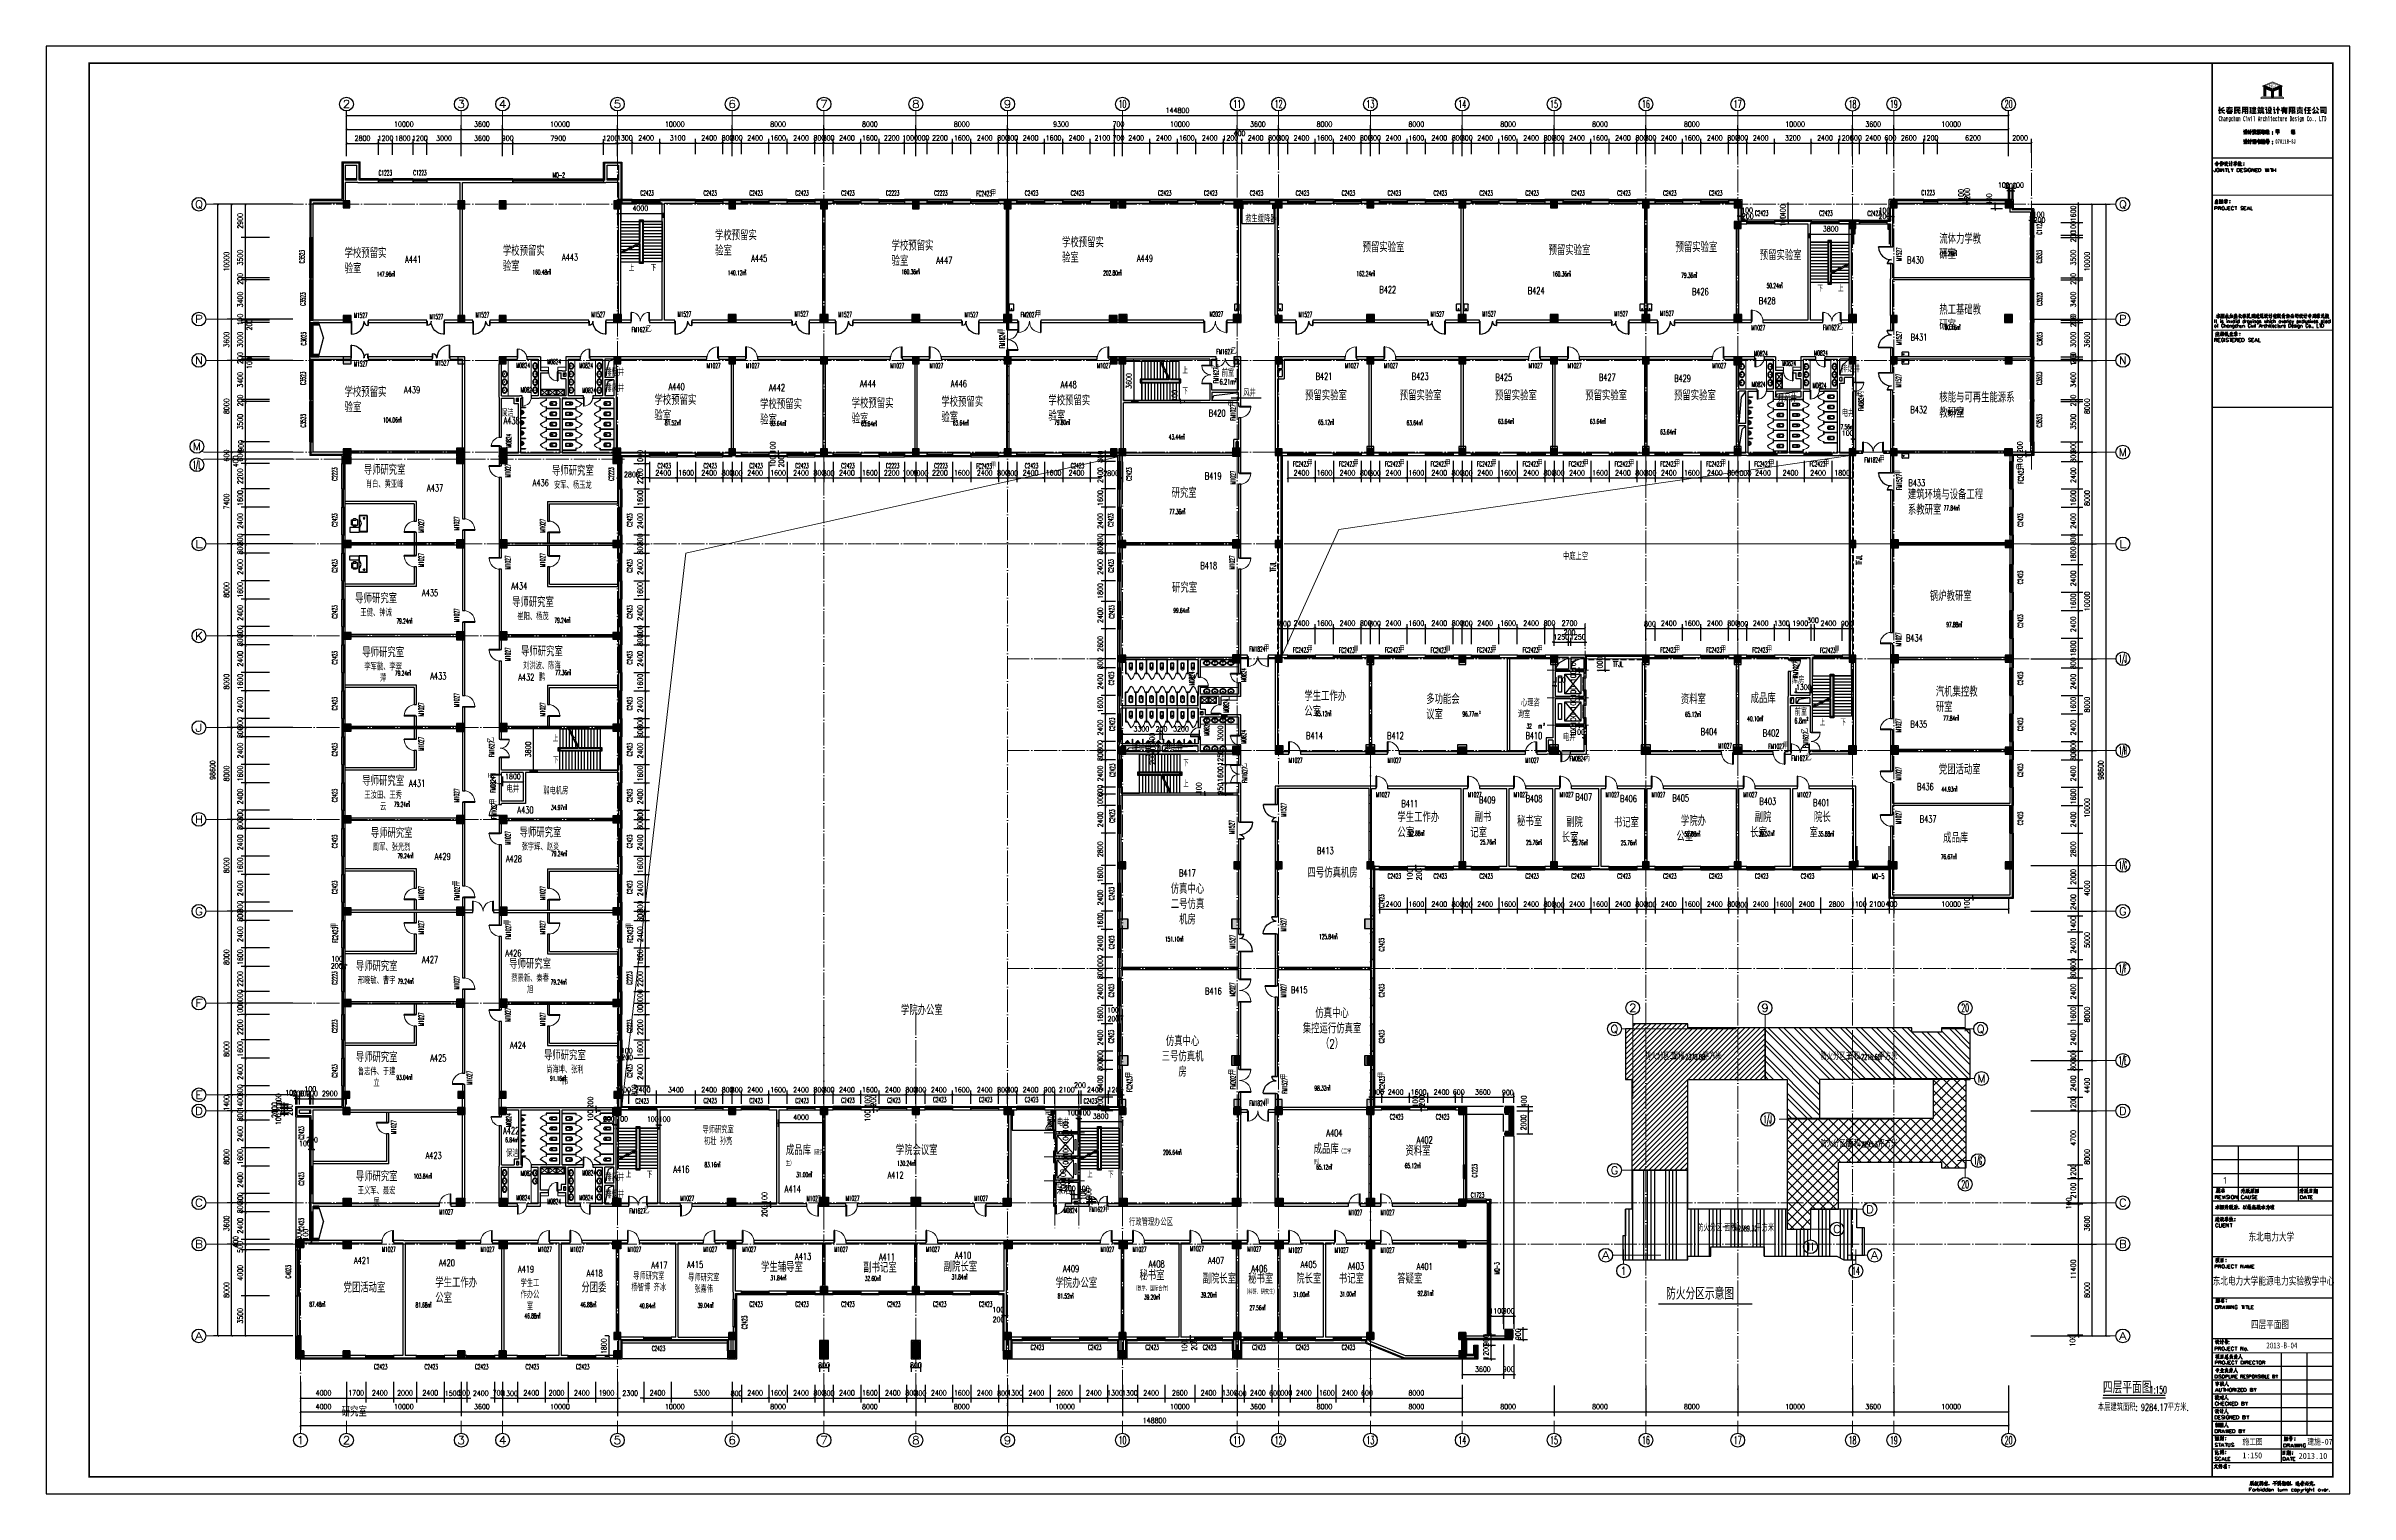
# Model space of a CAD drawing. Extents: x 1417642 to 3570900, y 124798 to 1191112.
# Drawn here: x 1417642 to 1618342, y 252448 to 378598 of the extents above; entities that cross this region are included whole.
import ezdxf
from ezdxf.enums import TextEntityAlignment as Align

# ---------------------------------------------------------------- set-up
doc = ezdxf.new("R2010")
doc.units = 0
doc.header["$LTSCALE"] = 1000
doc.header["$MEASUREMENT"] = 0
doc.linetypes.add('DASH', pattern=[0.35, 0.25, -0.1])
doc.linetypes.add('DOTE', pattern=[2.42, 2, -0.2, 0.02, -0.2])
doc.layers.get('0').update_dxf_attribs({"linetype": 'CONTINUOUS'})
doc.layers.get('Defpoints').update_dxf_attribs({"linetype": 'CONTINUOUS'})
for name, color, linetype in [('00家具', 144, 'CONTINUOUS'), ('AXIS', 3, 'CONTINUOUS'), ('AXIS_TEXT', 7, 'CONTINUOUS'), ('colu', 2, 'CONTINUOUS'), ('COLUMN', 9, 'CONTINUOUS'), ('DIM_SYMB', 3, 'CONTINUOUS'), ('DOTE', 1, 'DOTE'), ('EVTR', 2, 'CONTINUOUS'), ('FUR', 2, 'CONTINUOUS'), ('IFF-FURN', 6, 'CONTINUOUS'), ('LATRINE', 6, 'CONTINUOUS'), ('LVTRY', 6, 'CONTINUOUS'), ('PUB_DIM', 3, 'CONTINUOUS'), ('PUB_HATCH', 8, 'CONTINUOUS'), ('PUB_TEXT', 40, 'CONTINUOUS'), ('PUB_TITLE', 4, 'CONTINUOUS'), ('SPACE', 7, 'CONTINUOUS'), ('STAIR', 2, 'CONTINUOUS'), ('SURFACE', 6, 'CONTINUOUS'), ('TEXT', 7, 'CONTINUOUS'), ('tiaozheng', 20, 'CONTINUOUS'), ('WALL', 4, 'CONTINUOUS'), ('WALL-MOVE', 6, 'CONTINUOUS'), ('WINDOW', 2, 'CONTINUOUS'), ('WINDOW_TEXT', 7, 'CONTINUOUS'), ('图戳', 211, 'CONTINUOUS'), ('填充', 252, 'CONTINUOUS'), ('字体', 60, 'CONTINUOUS'), ('屋面轮廓', 101, 'CONTINUOUS'), ('建筑轮廓', 2, 'CONTINUOUS'), ('柱填充', 8, 'CONTINUOUS'), ('柱填充 @ 1', 8, 'CONTINUOUS'), ('水点', 3, 'CONTINUOUS'), ('立面造型', 40, 'CONTINUOUS')]:
    doc.layers.add(name, color=color, linetype=linetype)
doc.styles.add('_TCH_AXIS', font='COMPLEX', dxfattribs={"bigfont": 'GBCBIG'})
doc.styles.add('_TCH_DIM', font='ROMANS', dxfattribs={"width": 0.7, "bigfont": 'Z'})
doc.styles.add('_TCH_SPACE', font='ROMANS', dxfattribs={"width": 0.7, "height": 5, "bigfont": 'Z'})
doc.styles.add('_TCH_WINDOW', font='ROMANS.shx', dxfattribs={"width": 0.7, "height": 400, "bigfont": 'Z.shx'})
doc.styles.add('_Z', font='ROMANS', dxfattribs={"width": 0.7, "bigfont": 'Z'})
doc.styles.add('DIM_FONT', font='SIMPLEX.shx', dxfattribs={"width": 0.8})
doc.styles.add('HZSJ', font='')
doc.styles.get("Standard").update_dxf_attribs({"font": 'GBENOR', "bigfont": 'GBCBIG'})
doc.styles.add('Z', font='ROMANS', dxfattribs={"width": 0.7, "bigfont": 'Z'})
doc.styles.get('HZSJ').set_extended_font_data('FangSong_GB2312')
doc.dimstyles.new('DIMN150', dxfattribs={"dimscale": 1.5, "dimtxt": 300, "dimasz": 100, "dimexe": 250, "dimexo": 300, "dimgap": 150, "dimtad": 1, "dimdec": 0, "dimzin": 0, "dimdsep": 46, "dimtxsty": 'DIM_FONT', "dimblk": 'ARCHTICK', "dimcen": 0.09, "dimdle": 1.5, "dimclrt": 7, "dimazin": 2, "dimtfac": 1, "dimtdec": 0, "dimtix": 1, "dimtmove": 2, "dimatfit": 3, "dimldrblk": 'ARCHTICK', "dimfxl": 1, "dimtolj": 1, "dimtzin": 0, "dimarcsym": 0})

# ---------------------------------------------------------------- blocks, each defined once
blk = doc.blocks.new('A$C76F941A3')
at = {"layer": '00家具', "color": 2, "linetype": 'ByBlock'}
for p, q in [((0, 1452), (0, 0)), ((0, 1452), (700, 1452)), ((0, 0), (700, 0)), ((30, 1422), (30, 30)), ((30, 1422), (670, 1422)), ((30, 30), (670, 30)), ((670, 1422), (670, 1076)), ((670, 433), (670, 30)), ((700, 1452), (700, 0)), ((700, 383), (1495, 383)), ((1495, 0), (700, 0)), ((846, 1057), (846, 595)), ((950, 1088), (918, 1093)), ((950, 565), (918, 559)), ((979, 1139), (1184, 1139)), ((1184, 1036), (979, 1036)), ((1184, 616), (979, 616)), ((979, 513), (1184, 513)), ((1197, 1046), (1217, 1043)), ((1197, 606), (1217, 610)), ((1275, 669), (1275, 984)), ((1292, 639), (1292, 1028)), ((1360, 639), (1360, 1028)), ((1495, 383), (1495, 0))]:
    blk.add_line(p, q, dxfattribs=at)
for centre, radius, start, end in [((941, 755), 421, 130.11177, 229.88823), ((905, 1028), 66.3, 78.4473, 153.8516), ((905, 624), 66.3, 206.1484, 281.55275), ((1011, 1088), 60.6, 121.8879, 238.1121), ((1011, 565), 60.6, 121.8879, 238.1121), ((1152, 1088), 60.6, 301.89533, 58.1047), ((1152, 565), 60.6, 301.89533, 58.1047), ((1206, 974), 69.4, 7.92188, 80.4409), ((1206, 678), 69.4, 279.55985, 352.07782), ((1326, 1023), 34.7, 8.77222, 171.2278), ((1326, 645), 34.7, 188.7714, 351.22861)]:
    blk.add_arc(centre, radius, start, end, dxfattribs=at)
at = {"layer": 'FUR', "color": 4}
for p, q in [((179, 1192), (236, 1192)), ((265, 1221), (265, 1288)), ((265, 1104), (265, 1163)), ((295, 1192), (353, 1192))]:
    blk.add_line(p, q, dxfattribs=at)
for radius in [66.6, 53.9]:
    blk.add_circle((265, 1192), radius, dxfattribs=at)
blk = doc.blocks.new('M_E3')
for p, q in [((-275, -410), (-275, -50)), ((-255, -30), (255, -30)), ((255, -430), (-255, -430)), ((275, -50), (275, -410))]:
    blk.add_line(p, q)
at = {"const_width": 1.5}
for points in [[(-275, 0, 0.4142136), (-305, -30, 0.4142136)], [(305, -30, 0.4142136), (275, 0, 0.4142136)], [(-305, -430, 0.4142136), (-275, -460, 0.4142136)], [(275, -460, 0.4142136), (305, -430, 0.4142136)]]:
    blk.add_lwpolyline(points, format="xyb", dxfattribs=at)
for points in [[(-275, 0), (275, 0)], [(-305, -430), (-305, -30)], [(275, -460), (-275, -460)], [(305, -30), (305, -430)]]:
    blk.add_lwpolyline(points, dxfattribs=at)
for radius in [50, 32.5]:
    blk.add_circle((165, -230), radius)
for centre, start, end in [((-255, -50), 90, 180), ((-255, -410), 180, 270), ((255, -50), 0, 90), ((255, -410), 270, 0)]:
    blk.add_arc(centre, 20, start, end)
at = {"width": 0.8, "flags": 9}
for tag in ['XSIZE', 'YSIZE']:
    blk.add_attdef(tag, (0, 0), '', height=0.5, dxfattribs=at)
blk = doc.blocks.new('5873')
at = {"layer": '柱填充 @ 1', "ltscale": 1000}
for points in [[(1507628, 714085), (1508228, 714085), (1508228, 713485), (1507628, 713485)], [(1517628, 714085), (1518228, 714085), (1518228, 713485), (1517628, 713485)], [(1521228, 714085), (1521828, 714085), (1521828, 713485), (1521228, 713485)], [(1531128, 714085), (1531828, 714085), (1531828, 713385), (1531128, 713385)], [(1541228, 714085), (1541828, 714085), (1541828, 713485), (1541228, 713485)], [(1549228, 714085), (1549828, 714085), (1549828, 713485), (1549228, 713485)], [(1557228, 714085), (1557828, 714085), (1557828, 713485), (1557228, 713485)], [(1565228, 714085), (1565828, 714085), (1565828, 713485), (1565228, 713485)], [(1575228, 714085), (1575828, 714085), (1575828, 713485), (1575228, 713485)], [(1585228, 714085), (1585828, 714085), (1585828, 713485), (1585228, 713485)], [(1588828, 714085), (1589428, 714085), (1589428, 713485), (1588828, 713485)], [(1596828, 714085), (1597428, 714085), (1597428, 713485), (1596828, 713485)], [(1604828, 714085), (1605428, 714085), (1605428, 713485), (1604828, 713485)], [(1507628, 706185), (1508328, 706185), (1508328, 705485), (1507628, 705485)], [(1517528, 706185), (1518228, 706185), (1518228, 705485), (1517528, 705485)], [(1521228, 706185), (1521928, 706185), (1521928, 705485), (1521228, 705485)], [(1531128, 706185), (1531828, 706185), (1531828, 705485), (1531128, 705485)], [(1541128, 706185), (1541828, 706185), (1541828, 705485), (1541128, 705485)], [(1549128, 706285), (1549928, 706285), (1549928, 705485), (1549128, 705485)], [(1557128, 706285), (1557928, 706285), (1557928, 705485), (1557128, 705485)], [(1565128, 706185), (1565828, 706185), (1565828, 705485), (1565128, 705485)], [(1575228, 706185), (1575928, 706185), (1575928, 705485), (1575228, 705485)], [(1585128, 706185), (1585828, 706185), (1585828, 705485), (1585128, 705485)], [(1588828, 706185), (1589528, 706185), (1589528, 705485), (1588828, 705485)], [(1596778, 706185), (1597478, 706185), (1597478, 705485), (1596778, 705485)], [(1604828, 706085), (1605428, 706085), (1605428, 705485), (1604828, 705485)], [(1503628, 702485), (1504228, 702485), (1504228, 701885), (1503628, 701885)], [(1507628, 702485), (1508328, 702485), (1508328, 701785), (1507628, 701785)], [(1517528, 702485), (1518228, 702485), (1518228, 701785), (1517528, 701785)], [(1521228, 702485), (1521928, 702485), (1521928, 701785), (1521228, 701785)], [(1531128, 702485), (1531828, 702485), (1531828, 701785), (1531128, 701785)], [(1541128, 702485), (1541828, 702485), (1541828, 701785), (1541128, 701785)], [(1565228, 702485), (1565928, 702485), (1565928, 701785), (1565228, 701785)], [(1575228, 702485), (1575928, 702485), (1575928, 701785), (1575228, 701785)], [(1585128, 702485), (1585828, 702485), (1585828, 701785), (1585128, 701785)], [(1588828, 702485), (1589528, 702485), (1589528, 701785), (1588828, 701785)], [(1596778, 702485), (1597478, 702485), (1597478, 701785), (1596778, 701785)], [(1604828, 702485), (1605428, 702485), (1605428, 701885), (1604828, 701885)], [(1549228, 698485), (1549828, 698485), (1549828, 697885), (1549228, 697885)], [(1557228, 698485), (1557828, 698485), (1557828, 697885), (1557228, 697885)], [(1541228, 694485), (1541828, 694485), (1541828, 693885), (1541228, 693885)], [(1565228, 694485), (1565828, 694485), (1565828, 693885), (1565228, 693885)], [(1575228, 694485), (1575828, 694485), (1575828, 693885), (1575228, 693885)], [(1585228, 694485), (1585828, 694485), (1585828, 693885), (1585228, 693885)], [(1588828, 694485), (1589428, 694485), (1589428, 693885), (1588828, 693885)], [(1596828, 694485), (1597428, 694485), (1597428, 693885), (1596828, 693885)], [(1604828, 694485), (1605428, 694485), (1605428, 693885), (1604828, 693885)], [(1503628, 692885), (1504228, 692885), (1504228, 692285), (1503628, 692285)], [(1507628, 692885), (1508228, 692885), (1508228, 692285), (1507628, 692285)], [(1517628, 692885), (1518228, 692885), (1518228, 692285), (1517628, 692285)], [(1521228, 692885), (1521828, 692885), (1521828, 692285), (1521228, 692285)], [(1531228, 692885), (1531828, 692885), (1531828, 692285), (1531228, 692285)], [(1549228, 693685), (1549828, 693685), (1549828, 692285), (1549228, 692285)], [(1557228, 693685), (1557828, 693685), (1557828, 692285), (1557228, 692285)]]:
    blk.add_hatch(color=256, dxfattribs=at).paths.add_polyline_path(points)
h = blk.add_hatch(color=256, dxfattribs=at)
h.paths.add_polyline_path([(1503928, 694185), (1503628, 694185), (1503628, 692885), (1503928, 692885)])
h.paths.add_polyline_path([(1503978, 694185), (1503928, 694185), (1503928, 692885), (1503978, 692885)])
h = blk.add_hatch(color=256, dxfattribs=at)
h.paths.add_polyline_path([(1605428, 693885), (1605128, 693885), (1605128, 692585), (1605428, 692585)])
h.paths.add_polyline_path([(1605128, 693885), (1605078, 693885), (1605078, 692585), (1605128, 692585)])
h.paths.add_polyline_path([(1605428, 692585), (1605128, 692585), (1605128, 692285), (1605428, 692285)])
h.paths.add_polyline_path([(1605128, 692585), (1605078, 692585), (1605078, 692285), (1605128, 692285)])
at = {"layer": 'colu', "ltscale": 1000}
for p, q in [((1503628, 692885), (1503628, 694185)), ((1503978, 694185), (1503628, 694185)), ((1503978, 692885), (1503978, 694185)), ((1605078, 693885), (1605078, 692285)), ((1605428, 693885), (1605428, 692285)), ((1605428, 692285), (1605078, 692285))]:
    blk.add_line(p, q, dxfattribs=at)
for points in [[(1507628, 714085), (1508228, 714085), (1508228, 713485), (1507628, 713485)], [(1517628, 714085), (1518228, 714085), (1518228, 713485), (1517628, 713485)], [(1521228, 714085), (1521828, 714085), (1521828, 713485), (1521228, 713485)], [(1531128, 714085), (1531828, 714085), (1531828, 713385), (1531128, 713385)], [(1541228, 714085), (1541828, 714085), (1541828, 713485), (1541228, 713485)], [(1549228, 714085), (1549828, 714085), (1549828, 713485), (1549228, 713485)], [(1557228, 714085), (1557828, 714085), (1557828, 713485), (1557228, 713485)], [(1565228, 714085), (1565828, 714085), (1565828, 713485), (1565228, 713485)], [(1575228, 714085), (1575828, 714085), (1575828, 713485), (1575228, 713485)], [(1585228, 714085), (1585828, 714085), (1585828, 713485), (1585228, 713485)], [(1588828, 714085), (1589428, 714085), (1589428, 713485), (1588828, 713485)], [(1596828, 714085), (1597428, 714085), (1597428, 713485), (1596828, 713485)], [(1604828, 714085), (1605428, 714085), (1605428, 713485), (1604828, 713485)], [(1507628, 706185), (1508328, 706185), (1508328, 705485), (1507628, 705485)], [(1517528, 706185), (1518228, 706185), (1518228, 705485), (1517528, 705485)], [(1521228, 706185), (1521928, 706185), (1521928, 705485), (1521228, 705485)], [(1531128, 706185), (1531828, 706185), (1531828, 705485), (1531128, 705485)], [(1541128, 706185), (1541828, 706185), (1541828, 705485), (1541128, 705485)], [(1549128, 706285), (1549928, 706285), (1549928, 705485), (1549128, 705485)], [(1557128, 706285), (1557928, 706285), (1557928, 705485), (1557128, 705485)], [(1565128, 706185), (1565828, 706185), (1565828, 705485), (1565128, 705485)], [(1575228, 706185), (1575928, 706185), (1575928, 705485), (1575228, 705485)], [(1585128, 706185), (1585828, 706185), (1585828, 705485), (1585128, 705485)], [(1588828, 706185), (1589528, 706185), (1589528, 705485), (1588828, 705485)], [(1596778, 706185), (1597478, 706185), (1597478, 705485), (1596778, 705485)], [(1604828, 706085), (1605428, 706085), (1605428, 705485), (1604828, 705485)], [(1503628, 702485), (1504228, 702485), (1504228, 701885), (1503628, 701885)], [(1507628, 702485), (1508328, 702485), (1508328, 701785), (1507628, 701785)], [(1517528, 702485), (1518228, 702485), (1518228, 701785), (1517528, 701785)], [(1521228, 702485), (1521928, 702485), (1521928, 701785), (1521228, 701785)], [(1531128, 702485), (1531828, 702485), (1531828, 701785), (1531128, 701785)], [(1541128, 702485), (1541828, 702485), (1541828, 701785), (1541128, 701785)], [(1565228, 702485), (1565928, 702485), (1565928, 701785), (1565228, 701785)], [(1575228, 702485), (1575928, 702485), (1575928, 701785), (1575228, 701785)], [(1585128, 702485), (1585828, 702485), (1585828, 701785), (1585128, 701785)], [(1588828, 702485), (1589528, 702485), (1589528, 701785), (1588828, 701785)], [(1596778, 702485), (1597478, 702485), (1597478, 701785), (1596778, 701785)], [(1604828, 702485), (1605428, 702485), (1605428, 701885), (1604828, 701885)], [(1549228, 698485), (1549828, 698485), (1549828, 697885), (1549228, 697885)], [(1557228, 698485), (1557828, 698485), (1557828, 697885), (1557228, 697885)], [(1541228, 694485), (1541828, 694485), (1541828, 693885), (1541228, 693885)], [(1565228, 694485), (1565828, 694485), (1565828, 693885), (1565228, 693885)], [(1575228, 694485), (1575828, 694485), (1575828, 693885), (1575228, 693885)], [(1585228, 694485), (1585828, 694485), (1585828, 693885), (1585228, 693885)], [(1588828, 694485), (1589428, 694485), (1589428, 693885), (1588828, 693885)], [(1596828, 694485), (1597428, 694485), (1597428, 693885), (1596828, 693885)], [(1604828, 694485), (1605428, 694485), (1605428, 693885), (1604828, 693885)], [(1503628, 692885), (1504228, 692885), (1504228, 692285), (1503628, 692285)], [(1507628, 692885), (1508228, 692885), (1508228, 692285), (1507628, 692285)], [(1517628, 692885), (1518228, 692885), (1518228, 692285), (1517628, 692285)], [(1521228, 692885), (1521828, 692885), (1521828, 692285), (1521228, 692285)], [(1531228, 692885), (1531828, 692885), (1531828, 692285), (1531228, 692285)], [(1549228, 693685), (1549828, 693685), (1549828, 692285), (1549228, 692285)], [(1557228, 693685), (1557828, 693685), (1557828, 692285), (1557228, 692285)]]:
    blk.add_lwpolyline(points, close=True, dxfattribs=at)
blk = doc.blocks.new('896')
at = {"layer": '柱填充'}
h = blk.add_hatch(color=256, dxfattribs=at)
h.paths.add_polyline_path([(1580873, 568265), (1580873, 568965), (1580273, 568965), (1580273, 568265)])
h.paths.add_polyline_path([(1572873, 568265), (1572873, 568965), (1572273, 568965), (1572273, 568265)])
h.paths.add_polyline_path([(1564873, 568265), (1564873, 568965), (1564273, 568965), (1564273, 568265)])
h.paths.add_polyline_path([(1556873, 568265), (1556873, 568965), (1556273, 568965), (1556273, 568265)])
h.paths.add_polyline_path([(1546873, 568265), (1546873, 568965), (1546273, 568965), (1546273, 568265)])
h.paths.add_polyline_path([(1536873, 568265), (1536873, 568965), (1536273, 568965), (1536273, 568265)])
h.paths.add_polyline_path([(1533273, 568265), (1533273, 568965), (1532673, 568965), (1532673, 568265)])
h.paths.add_polyline_path([(1523273, 568365), (1523273, 568965), (1522673, 568965), (1522673, 568365)])
h.paths.add_polyline_path([(1590123, 558965), (1589423, 558965), (1589423, 558365), (1590123, 558365)])
h.paths.add_polyline_path([(1580923, 558365), (1580923, 559065), (1580223, 559065), (1580223, 558365)])
h.paths.add_polyline_path([(1572923, 558365), (1572923, 559065), (1572223, 559065), (1572223, 558365)])
h.paths.add_polyline_path([(1564923, 558365), (1564923, 559065), (1564223, 559065), (1564223, 558365)])
h.paths.add_polyline_path([(1556923, 558365), (1556923, 559065), (1556223, 559065), (1556223, 558365)])
h.paths.add_polyline_path([(1546923, 558365), (1546923, 559065), (1546223, 559065), (1546223, 558365)])
h.paths.add_polyline_path([(1536873, 558365), (1536873, 558965), (1536273, 558965), (1536273, 558365)])
h.paths.add_polyline_path([(1533273, 558365), (1533273, 558965), (1532673, 558965), (1532673, 558365)])
h.paths.add_polyline_path([(1523372, 558965), (1522672, 558965), (1522672, 558365), (1523372, 558365)])
h.paths.add_polyline_path([(1590123, 554765), (1590123, 555365), (1589523, 555365), (1589523, 554765)])
h.paths.add_polyline_path([(1580873, 554765), (1580873, 555365), (1580273, 555365), (1580273, 554765)])
h.paths.add_polyline_path([(1572873, 554765), (1572873, 555365), (1572273, 555365), (1572273, 554765)])
h.paths.add_polyline_path([(1564873, 554765), (1564873, 555365), (1564273, 555365), (1564273, 554765)])
h.paths.add_polyline_path([(1556873, 554765), (1556873, 555365), (1556273, 555365), (1556273, 554765)])
h.paths.add_polyline_path([(1546873, 554765), (1546873, 555365), (1546273, 555365), (1546273, 554765)])
h.paths.add_polyline_path([(1536873, 554765), (1536873, 555365), (1536273, 555365), (1536273, 554765)])
h.paths.add_polyline_path([(1533273, 554765), (1533273, 555365), (1532673, 555365), (1532673, 554765)])
h.paths.add_polyline_path([(1523372, 555365), (1522672, 555365), (1522672, 554765), (1523372, 554765)])
h.paths.add_polyline_path([(1590123, 546765), (1590123, 547365), (1589523, 547365), (1589523, 546765)])
h.paths.add_polyline_path([(1580873, 546765), (1580873, 547365), (1580273, 547365), (1580273, 546765)])
h.paths.add_polyline_path([(1572873, 546765), (1572873, 547365), (1572273, 547365), (1572273, 546765)])
h.paths.add_polyline_path([(1564873, 546765), (1564873, 547365), (1564273, 547365), (1564273, 546765)])
h.paths.add_polyline_path([(1556873, 546765), (1556873, 547365), (1556273, 547365), (1556273, 546765)])
h.paths.add_polyline_path([(1546873, 546715), (1546873, 547415), (1546173, 547415), (1546173, 546715)])
h.paths.add_polyline_path([(1536973, 546715), (1536973, 547415), (1536273, 547415), (1536273, 546715)])
h.paths.add_polyline_path([(1533273, 546715), (1533273, 547415), (1532573, 547415), (1532573, 546715)])
h.paths.add_polyline_path([(1523372, 547365), (1522672, 547365), (1522672, 546765), (1523372, 546765)])
h.paths.add_polyline_path([(1546873, 539365), (1546173, 539365), (1546173, 538765), (1546873, 538765)])
h.paths.add_polyline_path([(1536973, 538715), (1536973, 539415), (1536273, 539415), (1536273, 538715)])
h.paths.add_polyline_path([(1533273, 538715), (1533273, 539415), (1532573, 539415), (1532573, 538715)])
h.paths.add_polyline_path([(1523372, 539365), (1522672, 539365), (1522672, 538765), (1523372, 538765)])
h.paths.add_polyline_path([(1546873, 531365), (1546173, 531365), (1546173, 530765), (1546873, 530765)])
h.paths.add_polyline_path([(1536973, 530715), (1536973, 531415), (1536273, 531415), (1536273, 530715)])
h.paths.add_polyline_path([(1533273, 530715), (1533273, 531415), (1532573, 531415), (1532573, 530715)])
h.paths.add_polyline_path([(1523372, 531365), (1522672, 531365), (1522672, 530765), (1523372, 530765)])
h.paths.add_polyline_path([(1546873, 523365), (1546173, 523365), (1546173, 522765), (1546873, 522765)])
h.paths.add_polyline_path([(1536973, 522715), (1536973, 523415), (1536273, 523415), (1536273, 522715)])
h.paths.add_polyline_path([(1533273, 522715), (1533273, 523415), (1532573, 523415), (1532573, 522715)])
h.paths.add_polyline_path([(1523372, 523365), (1522672, 523365), (1522672, 522765), (1523372, 522765)])
h.paths.add_polyline_path([(1546873, 515365), (1546173, 515365), (1546173, 514765), (1546873, 514765)])
h.paths.add_polyline_path([(1536973, 514715), (1536973, 515415), (1536273, 515415), (1536273, 514715)])
h.paths.add_polyline_path([(1533273, 514715), (1533273, 515415), (1532573, 515415), (1532573, 514715)])
h.paths.add_polyline_path([(1523372, 515365), (1522672, 515365), (1522672, 514765), (1523372, 514765)])
h.paths.add_polyline_path([(1546873, 507365), (1546173, 507365), (1546173, 506765), (1546873, 506765)])
h.paths.add_polyline_path([(1536973, 506715), (1536973, 507415), (1536273, 507415), (1536273, 506715)])
h.paths.add_polyline_path([(1533273, 506715), (1533273, 507415), (1532573, 507415), (1532573, 506715)])
h.paths.add_polyline_path([(1523372, 507365), (1522672, 507365), (1522672, 506765), (1523372, 506765)])
h.paths.add_polyline_path([(1546873, 499365), (1546173, 499365), (1546173, 498765), (1546873, 498765)])
h.paths.add_polyline_path([(1536973, 498715), (1536973, 499415), (1536273, 499415), (1536273, 498715)])
h.paths.add_polyline_path([(1533273, 498715), (1533273, 499415), (1532573, 499415), (1532573, 498715)])
h.paths.add_polyline_path([(1523372, 499365), (1522672, 499365), (1522672, 498765), (1523372, 498765)])
h.paths.add_polyline_path([(1546873, 490765), (1546873, 491365), (1546273, 491365), (1546273, 490765)])
h.paths.add_polyline_path([(1536873, 490765), (1536873, 491365), (1536273, 491365), (1536273, 490765)])
h.paths.add_polyline_path([(1533273, 490765), (1533273, 491365), (1532673, 491365), (1532673, 490765)])
h.paths.add_polyline_path([(1523273, 490765), (1523273, 491365), (1522673, 491365), (1522673, 490765)])
at = {"layer": 'colu'}
for points in [[(1523273, 568365), (1523273, 568965), (1522673, 568965), (1522673, 568365)], [(1533273, 568265), (1533273, 568965), (1532673, 568965), (1532673, 568265)], [(1536873, 568265), (1536873, 568965), (1536273, 568965), (1536273, 568265)], [(1546873, 568265), (1546873, 568965), (1546273, 568965), (1546273, 568265)], [(1556873, 568265), (1556873, 568965), (1556273, 568965), (1556273, 568265)], [(1564873, 568265), (1564873, 568965), (1564273, 568965), (1564273, 568265)], [(1572873, 568265), (1572873, 568965), (1572273, 568965), (1572273, 568265)], [(1580873, 568265), (1580873, 568965), (1580273, 568965), (1580273, 568265)], [(1523372, 558965), (1522672, 558965), (1522672, 558365), (1523372, 558365)], [(1533273, 558365), (1533273, 558965), (1532673, 558965), (1532673, 558365)], [(1536873, 558365), (1536873, 558965), (1536273, 558965), (1536273, 558365)], [(1546923, 558365), (1546923, 559065), (1546223, 559065), (1546223, 558365)], [(1556923, 558365), (1556923, 559065), (1556223, 559065), (1556223, 558365)], [(1564923, 558365), (1564923, 559065), (1564223, 559065), (1564223, 558365)], [(1572923, 558365), (1572923, 559065), (1572223, 559065), (1572223, 558365)], [(1580923, 558365), (1580923, 559065), (1580223, 559065), (1580223, 558365)], [(1590123, 558965), (1589423, 558965), (1589423, 558365), (1590123, 558365)], [(1523372, 555365), (1522672, 555365), (1522672, 554765), (1523372, 554765)], [(1533273, 554765), (1533273, 555365), (1532673, 555365), (1532673, 554765)], [(1536873, 554765), (1536873, 555365), (1536273, 555365), (1536273, 554765)], [(1546873, 554765), (1546873, 555365), (1546273, 555365), (1546273, 554765)], [(1556873, 554765), (1556873, 555365), (1556273, 555365), (1556273, 554765)], [(1564873, 554765), (1564873, 555365), (1564273, 555365), (1564273, 554765)], [(1572873, 554765), (1572873, 555365), (1572273, 555365), (1572273, 554765)], [(1580873, 554765), (1580873, 555365), (1580273, 555365), (1580273, 554765)], [(1590123, 554765), (1590123, 555365), (1589523, 555365), (1589523, 554765)], [(1523372, 547365), (1522672, 547365), (1522672, 546765), (1523372, 546765)], [(1533273, 546715), (1533273, 547415), (1532573, 547415), (1532573, 546715)], [(1536973, 546715), (1536973, 547415), (1536273, 547415), (1536273, 546715)], [(1546873, 546715), (1546873, 547415), (1546173, 547415), (1546173, 546715)], [(1556873, 546765), (1556873, 547365), (1556273, 547365), (1556273, 546765)], [(1564873, 546765), (1564873, 547365), (1564273, 547365), (1564273, 546765)], [(1572873, 546765), (1572873, 547365), (1572273, 547365), (1572273, 546765)], [(1580873, 546765), (1580873, 547365), (1580273, 547365), (1580273, 546765)], [(1590123, 546765), (1590123, 547365), (1589523, 547365), (1589523, 546765)], [(1523372, 539365), (1522672, 539365), (1522672, 538765), (1523372, 538765)], [(1533273, 538715), (1533273, 539415), (1532573, 539415), (1532573, 538715)], [(1536973, 538715), (1536973, 539415), (1536273, 539415), (1536273, 538715)], [(1546873, 539365), (1546173, 539365), (1546173, 538765), (1546873, 538765)], [(1523372, 531365), (1522672, 531365), (1522672, 530765), (1523372, 530765)], [(1533273, 530715), (1533273, 531415), (1532573, 531415), (1532573, 530715)], [(1536973, 530715), (1536973, 531415), (1536273, 531415), (1536273, 530715)], [(1546873, 531365), (1546173, 531365), (1546173, 530765), (1546873, 530765)], [(1523372, 523365), (1522672, 523365), (1522672, 522765), (1523372, 522765)], [(1533273, 522715), (1533273, 523415), (1532573, 523415), (1532573, 522715)], [(1536973, 522715), (1536973, 523415), (1536273, 523415), (1536273, 522715)], [(1546873, 523365), (1546173, 523365), (1546173, 522765), (1546873, 522765)], [(1523372, 515365), (1522672, 515365), (1522672, 514765), (1523372, 514765)], [(1533273, 514715), (1533273, 515415), (1532573, 515415), (1532573, 514715)], [(1536973, 514715), (1536973, 515415), (1536273, 515415), (1536273, 514715)], [(1546873, 515365), (1546173, 515365), (1546173, 514765), (1546873, 514765)], [(1523372, 507365), (1522672, 507365), (1522672, 506765), (1523372, 506765)], [(1533273, 506715), (1533273, 507415), (1532573, 507415), (1532573, 506715)], [(1536973, 506715), (1536973, 507415), (1536273, 507415), (1536273, 506715)], [(1546873, 507365), (1546173, 507365), (1546173, 506765), (1546873, 506765)], [(1523372, 499365), (1522672, 499365), (1522672, 498765), (1523372, 498765)], [(1533273, 498715), (1533273, 499415), (1532573, 499415), (1532573, 498715)], [(1536973, 498715), (1536973, 499415), (1536273, 499415), (1536273, 498715)], [(1546873, 499365), (1546173, 499365), (1546173, 498765), (1546873, 498765)], [(1523273, 490765), (1523273, 491365), (1522673, 491365), (1522673, 490765)], [(1533273, 490765), (1533273, 491365), (1532673, 491365), (1532673, 490765)], [(1536873, 490765), (1536873, 491365), (1536273, 491365), (1536273, 490765)], [(1546873, 490765), (1546873, 491365), (1546273, 491365), (1546273, 490765)]]:
    blk.add_lwpolyline(points, close=True, dxfattribs=at)
blk = doc.blocks.new('i89')
at = {"layer": '柱填充'}
h = blk.add_hatch(color=256, dxfattribs=at)
h.paths.add_polyline_path([(1555333, 501498), (1555333, 502098), (1554733, 502098), (1554733, 501498)])
h.paths.add_polyline_path([(1525733, 501498), (1525733, 502098), (1525133, 502098), (1525133, 501498)])
h.paths.add_polyline_path([(1517733, 501498), (1517733, 502098), (1517133, 502098), (1517133, 501498)])
h.paths.add_polyline_path([(1509733, 501498), (1509733, 502098), (1509133, 502098), (1509133, 501498)])
h.paths.add_polyline_path([(1501733, 501498), (1501733, 502098), (1501133, 502098), (1501133, 501498)])
h.paths.add_polyline_path([(1498133, 501498), (1498133, 502098), (1497533, 502098), (1497533, 501498)])
h.paths.add_polyline_path([(1498133, 529448), (1498133, 530148), (1497433, 530148), (1497433, 529448)])
h.paths.add_polyline_path([(1498133, 537448), (1498133, 538148), (1497433, 538148), (1497433, 537448)])
h.paths.add_polyline_path([(1541783, 545398), (1541783, 546098), (1541083, 546098), (1541083, 545398)])
h.paths.add_polyline_path([(1565333, 559098), (1565333, 559698), (1564733, 559698), (1564733, 559098)])
h.paths.add_polyline_path([(1565383, 549098), (1565383, 549798), (1564683, 549798), (1564683, 549098)])
h.paths.add_polyline_path([(1565333, 545498), (1565333, 546098), (1564733, 546098), (1564733, 545498)])
h.paths.add_polyline_path([(1565383, 538098), (1564683, 538098), (1564683, 537498), (1565383, 537498)])
h.paths.add_polyline_path([(1565333, 529498), (1565333, 530098), (1564733, 530098), (1564733, 529498)])
h.paths.add_polyline_path([(1565333, 519498), (1565333, 520098), (1564733, 520098), (1564733, 519498)])
h.paths.add_polyline_path([(1565333, 511498), (1565333, 512098), (1564733, 512098), (1564733, 511498)])
h.paths.add_polyline_path([(1565333, 501498), (1565333, 502098), (1564733, 502098), (1564733, 501498)])
h.paths.add_polyline_path([(1555333, 559098), (1555333, 559698), (1554733, 559698), (1554733, 559098)])
h.paths.add_polyline_path([(1555333, 549098), (1555333, 549698), (1554733, 549698), (1554733, 549098)])
h.paths.add_polyline_path([(1555333, 545498), (1555333, 546098), (1554733, 546098), (1554733, 545498)])
h.paths.add_polyline_path([(1555333, 537498), (1555333, 538098), (1554733, 538098), (1554733, 537498)])
h.paths.add_polyline_path([(1555433, 529448), (1555433, 530148), (1554733, 530148), (1554733, 529448)])
h.paths.add_polyline_path([(1555433, 519448), (1555433, 520148), (1554733, 520148), (1554733, 519448)])
h.paths.add_polyline_path([(1555433, 511498), (1555433, 512198), (1554733, 512198), (1554733, 511498)])
h.paths.add_polyline_path([(1551733, 557298), (1551733, 557898), (1551133, 557898), (1551133, 557298)])
h.paths.add_polyline_path([(1551783, 549098), (1551783, 549798), (1551083, 549798), (1551083, 549098)])
h.paths.add_polyline_path([(1551733, 545498), (1551733, 546098), (1551133, 546098), (1551133, 545498)])
h.paths.add_polyline_path([(1551733, 537498), (1551733, 538098), (1551133, 538098), (1551133, 537498)])
h.paths.add_polyline_path([(1551733, 529498), (1551733, 530098), (1551133, 530098), (1551133, 529498)])
h.paths.add_polyline_path([(1551733, 519498), (1551733, 520098), (1551133, 520098), (1551133, 519498)])
h.paths.add_polyline_path([(1551783, 511498), (1551783, 512198), (1551083, 512198), (1551083, 511498)])
h.paths.add_polyline_path([(1551733, 501498), (1551733, 502098), (1551133, 502098), (1551133, 501498)])
h.paths.add_polyline_path([(1541733, 559098), (1541733, 559698), (1541133, 559698), (1541133, 559098)])
h.paths.add_polyline_path([(1541733, 557298), (1541733, 557898), (1541133, 557898), (1541133, 557298)])
h.paths.add_polyline_path([(1541783, 549098), (1541783, 549798), (1541083, 549798), (1541083, 549098)])
h.paths.add_polyline_path([(1541733, 537498), (1541733, 538298), (1541133, 538298), (1541133, 537498)])
h.paths.add_polyline_path([(1541733, 519298), (1541733, 520098), (1541133, 520098), (1541133, 519298)])
h.paths.add_polyline_path([(1541833, 511498), (1541833, 512298), (1541033, 512298), (1541033, 511498)])
h.paths.add_polyline_path([(1541733, 501498), (1541733, 502098), (1541133, 502098), (1541133, 501498)])
h.paths.add_polyline_path([(1533733, 559098), (1533733, 559698), (1533133, 559698), (1533133, 559098)])
h.paths.add_polyline_path([(1533783, 549098), (1533783, 549798), (1533083, 549798), (1533083, 549098)])
h.paths.add_polyline_path([(1533733, 545498), (1533733, 546098), (1533133, 546098), (1533133, 545498)])
h.paths.add_polyline_path([(1533733, 537498), (1533733, 538298), (1533133, 538298), (1533133, 537498)])
h.paths.add_polyline_path([(1533733, 519298), (1533733, 520098), (1533133, 520098), (1533133, 519298)])
h.paths.add_polyline_path([(1533833, 511498), (1533833, 512298), (1533033, 512298), (1533033, 511498)])
h.paths.add_polyline_path([(1533733, 501498), (1533733, 502098), (1533133, 502098), (1533133, 501498)])
h.paths.add_polyline_path([(1525733, 559098), (1525733, 559698), (1525133, 559698), (1525133, 559098)])
h.paths.add_polyline_path([(1525783, 549098), (1525783, 549798), (1525083, 549798), (1525083, 549098)])
h.paths.add_polyline_path([(1525733, 545498), (1525733, 546098), (1525133, 546098), (1525133, 545498)])
h.paths.add_polyline_path([(1525733, 537498), (1525733, 538298), (1525133, 538298), (1525133, 537498)])
h.paths.add_polyline_path([(1525733, 519298), (1525733, 520098), (1525133, 520098), (1525133, 519298)])
h.paths.add_polyline_path([(1525833, 511498), (1525833, 512298), (1525033, 512298), (1525033, 511498)])
h.paths.add_polyline_path([(1517733, 559098), (1517733, 559698), (1517133, 559698), (1517133, 559098)])
h.paths.add_polyline_path([(1517783, 549098), (1517783, 549798), (1517083, 549798), (1517083, 549098)])
h.paths.add_polyline_path([(1517733, 545498), (1517733, 546098), (1517133, 546098), (1517133, 545498)])
h.paths.add_polyline_path([(1517733, 537498), (1517733, 538298), (1517133, 538298), (1517133, 537498)])
h.paths.add_polyline_path([(1517733, 519298), (1517733, 520098), (1517133, 520098), (1517133, 519298)])
h.paths.add_polyline_path([(1517833, 511498), (1517833, 512298), (1517033, 512298), (1517033, 511498)])
h.paths.add_polyline_path([(1509733, 559098), (1509733, 559698), (1509133, 559698), (1509133, 559098)])
h.paths.add_polyline_path([(1509783, 549098), (1509783, 549798), (1509083, 549798), (1509083, 549098)])
h.paths.add_polyline_path([(1509733, 545498), (1509733, 546098), (1509133, 546098), (1509133, 545498)])
h.paths.add_polyline_path([(1509733, 537498), (1509733, 538298), (1509133, 538298), (1509133, 537498)])
h.paths.add_polyline_path([(1509733, 519298), (1509733, 520098), (1509133, 520098), (1509133, 519298)])
h.paths.add_polyline_path([(1509833, 511498), (1509833, 512298), (1509033, 512298), (1509033, 511498)])
h.paths.add_polyline_path([(1509733, 480798), (1509733, 481398), (1509133, 481398), (1509133, 480798)])
h.paths.add_polyline_path([(1501733, 559098), (1501733, 559698), (1501133, 559698), (1501133, 559098)])
h.paths.add_polyline_path([(1501733, 549098), (1501733, 549698), (1501133, 549698), (1501133, 549098)])
h.paths.add_polyline_path([(1501733, 545498), (1501733, 546098), (1501133, 546098), (1501133, 545498)])
h.paths.add_polyline_path([(1501733, 537498), (1501733, 538098), (1501133, 538098), (1501133, 537498)])
h.paths.add_polyline_path([(1501733, 529498), (1501733, 530098), (1501133, 530098), (1501133, 529498)])
h.paths.add_polyline_path([(1501733, 519498), (1501733, 520098), (1501133, 520098), (1501133, 519498)])
h.paths.add_polyline_path([(1501833, 511498), (1501833, 512198), (1501133, 512198), (1501133, 511498)])
h.paths.add_polyline_path([(1501733, 480798), (1501733, 481398), (1501133, 481398), (1501133, 480798)])
h.paths.add_polyline_path([(1498133, 559098), (1498133, 559698), (1497533, 559698), (1497533, 559098)])
h.paths.add_polyline_path([(1498183, 549098), (1498183, 549798), (1497483, 549798), (1497483, 549098)])
h.paths.add_polyline_path([(1498133, 545498), (1498133, 546098), (1497533, 546098), (1497533, 545498)])
h.paths.add_polyline_path([(1498133, 519448), (1498133, 520148), (1497433, 520148), (1497433, 519448)])
h.paths.add_polyline_path([(1498133, 511448), (1498133, 512148), (1497433, 512148), (1497433, 511448)])
h.paths.add_polyline_path([(1498133, 480798), (1498133, 481398), (1497533, 481398), (1497533, 480798)])
h.paths.add_polyline_path([(1488133, 559098), (1488133, 559698), (1487533, 559698), (1487533, 559098)])
h.paths.add_polyline_path([(1488233, 549098), (1488233, 549798), (1487533, 549798), (1487533, 549098)])
h.paths.add_polyline_path([(1488133, 545498), (1488133, 546098), (1487533, 546098), (1487533, 545498)])
h.paths.add_polyline_path([(1488133, 537498), (1488133, 538098), (1487533, 538098), (1487533, 537498)])
h.paths.add_polyline_path([(1488133, 529498), (1488133, 530098), (1487533, 530098), (1487533, 529498)])
h.paths.add_polyline_path([(1488133, 519498), (1488133, 520098), (1487533, 520098), (1487533, 519498)])
h.paths.add_polyline_path([(1488133, 511498), (1488133, 512098), (1487533, 512098), (1487533, 511498)])
h.paths.add_polyline_path([(1488133, 501498), (1488133, 502098), (1487533, 502098), (1487533, 501498)])
h.paths.add_polyline_path([(1488133, 480798), (1488133, 481398), (1487533, 481398), (1487533, 480798)])
h.paths.add_polyline_path([(1498133, 484398), (1498133, 485198), (1497433, 485198), (1497433, 484398)])
h.paths.add_polyline_path([(1498134, 496298), (1498134, 497098), (1497433, 497098), (1497433, 496298)])
h.paths.add_polyline_path([(1487533, 497098), (1487533, 496298), (1488233, 496298), (1488233, 497098)])
h.paths.add_polyline_path([(1487533, 485198), (1487533, 484398), (1488233, 484398), (1488233, 485198)])
h.paths.add_polyline_path([(1509733, 496298), (1509733, 497098), (1509033, 497098), (1509033, 496298)])
h.paths.add_polyline_path([(1509733, 484398), (1509733, 485198), (1509033, 485198), (1509033, 484398)])
for points in [[(1488227, 497098), (1488325, 497098), (1488325, 496298), (1488227, 496298)], [(1497334, 497098), (1497431, 497098), (1497431, 496298), (1497334, 496298)], [(1508934, 497098), (1509032, 497098), (1509032, 496298), (1508934, 496298)], [(1488235, 485198), (1488333, 485198), (1488333, 484398), (1488235, 484398)], [(1497333, 485198), (1497431, 485198), (1497431, 484398), (1497333, 484398)], [(1508934, 485198), (1509032, 485198), (1509032, 484398), (1508934, 484398)]]:
    blk.add_hatch(color=256, dxfattribs=at).paths.add_polyline_path(points)
at = {"layer": 'colu'}
for points in [[(1488133, 559098), (1488133, 559698), (1487533, 559698), (1487533, 559098)], [(1498133, 559098), (1498133, 559698), (1497533, 559698), (1497533, 559098)], [(1501733, 559098), (1501733, 559698), (1501133, 559698), (1501133, 559098)], [(1509733, 559098), (1509733, 559698), (1509133, 559698), (1509133, 559098)], [(1517733, 559098), (1517733, 559698), (1517133, 559698), (1517133, 559098)], [(1525733, 559098), (1525733, 559698), (1525133, 559698), (1525133, 559098)], [(1533733, 559098), (1533733, 559698), (1533133, 559698), (1533133, 559098)], [(1541733, 559098), (1541733, 559698), (1541133, 559698), (1541133, 559098)], [(1555333, 559098), (1555333, 559698), (1554733, 559698), (1554733, 559098)], [(1565333, 559098), (1565333, 559698), (1564733, 559698), (1564733, 559098)], [(1541733, 557298), (1541733, 557898), (1541133, 557898), (1541133, 557298)], [(1551733, 557298), (1551733, 557898), (1551133, 557898), (1551133, 557298)], [(1488233, 549098), (1488233, 549798), (1487533, 549798), (1487533, 549098)], [(1498183, 549098), (1498183, 549798), (1497483, 549798), (1497483, 549098)], [(1501733, 549098), (1501733, 549698), (1501133, 549698), (1501133, 549098)], [(1509783, 549098), (1509783, 549798), (1509083, 549798), (1509083, 549098)], [(1517783, 549098), (1517783, 549798), (1517083, 549798), (1517083, 549098)], [(1525783, 549098), (1525783, 549798), (1525083, 549798), (1525083, 549098)], [(1533783, 549098), (1533783, 549798), (1533083, 549798), (1533083, 549098)], [(1541783, 549098), (1541783, 549798), (1541083, 549798), (1541083, 549098)], [(1551783, 549098), (1551783, 549798), (1551083, 549798), (1551083, 549098)], [(1555333, 549098), (1555333, 549698), (1554733, 549698), (1554733, 549098)], [(1565383, 549098), (1565383, 549798), (1564683, 549798), (1564683, 549098)], [(1488133, 545498), (1488133, 546098), (1487533, 546098), (1487533, 545498)], [(1498133, 545498), (1498133, 546098), (1497533, 546098), (1497533, 545498)], [(1501733, 545498), (1501733, 546098), (1501133, 546098), (1501133, 545498)], [(1509733, 545498), (1509733, 546098), (1509133, 546098), (1509133, 545498)], [(1517733, 545498), (1517733, 546098), (1517133, 546098), (1517133, 545498)], [(1525733, 545498), (1525733, 546098), (1525133, 546098), (1525133, 545498)], [(1533733, 545498), (1533733, 546098), (1533133, 546098), (1533133, 545498)], [(1541783, 545398), (1541783, 546098), (1541083, 546098), (1541083, 545398)], [(1551733, 545498), (1551733, 546098), (1551133, 546098), (1551133, 545498)], [(1555333, 545498), (1555333, 546098), (1554733, 546098), (1554733, 545498)], [(1565333, 545498), (1565333, 546098), (1564733, 546098), (1564733, 545498)], [(1488133, 537498), (1488133, 538098), (1487533, 538098), (1487533, 537498)], [(1498133, 537448), (1498133, 538148), (1497433, 538148), (1497433, 537448)], [(1501733, 537498), (1501733, 538098), (1501133, 538098), (1501133, 537498)], [(1509733, 537498), (1509733, 538298), (1509133, 538298), (1509133, 537498)], [(1517733, 537498), (1517733, 538298), (1517133, 538298), (1517133, 537498)], [(1525733, 537498), (1525733, 538298), (1525133, 538298), (1525133, 537498)], [(1533733, 537498), (1533733, 538298), (1533133, 538298), (1533133, 537498)], [(1541733, 537498), (1541733, 538298), (1541133, 538298), (1541133, 537498)], [(1551733, 537498), (1551733, 538098), (1551133, 538098), (1551133, 537498)], [(1555333, 537498), (1555333, 538098), (1554733, 538098), (1554733, 537498)], [(1565383, 538098), (1564683, 538098), (1564683, 537498), (1565383, 537498)], [(1488133, 529498), (1488133, 530098), (1487533, 530098), (1487533, 529498)], [(1498133, 529448), (1498133, 530148), (1497433, 530148), (1497433, 529448)], [(1501733, 529498), (1501733, 530098), (1501133, 530098), (1501133, 529498)], [(1551733, 529498), (1551733, 530098), (1551133, 530098), (1551133, 529498)], [(1555433, 529448), (1555433, 530148), (1554733, 530148), (1554733, 529448)], [(1565333, 529498), (1565333, 530098), (1564733, 530098), (1564733, 529498)], [(1488133, 519498), (1488133, 520098), (1487533, 520098), (1487533, 519498)], [(1498133, 519448), (1498133, 520148), (1497433, 520148), (1497433, 519448)], [(1501733, 519498), (1501733, 520098), (1501133, 520098), (1501133, 519498)], [(1509733, 519298), (1509733, 520098), (1509133, 520098), (1509133, 519298)], [(1517733, 519298), (1517733, 520098), (1517133, 520098), (1517133, 519298)], [(1525733, 519298), (1525733, 520098), (1525133, 520098), (1525133, 519298)], [(1533733, 519298), (1533733, 520098), (1533133, 520098), (1533133, 519298)], [(1541733, 519298), (1541733, 520098), (1541133, 520098), (1541133, 519298)], [(1551733, 519498), (1551733, 520098), (1551133, 520098), (1551133, 519498)], [(1555433, 519448), (1555433, 520148), (1554733, 520148), (1554733, 519448)], [(1565333, 519498), (1565333, 520098), (1564733, 520098), (1564733, 519498)], [(1488133, 511498), (1488133, 512098), (1487533, 512098), (1487533, 511498)], [(1498133, 511448), (1498133, 512148), (1497433, 512148), (1497433, 511448)], [(1501833, 511498), (1501833, 512198), (1501133, 512198), (1501133, 511498)], [(1509833, 511498), (1509833, 512298), (1509033, 512298), (1509033, 511498)], [(1517833, 511498), (1517833, 512298), (1517033, 512298), (1517033, 511498)], [(1525833, 511498), (1525833, 512298), (1525033, 512298), (1525033, 511498)], [(1533833, 511498), (1533833, 512298), (1533033, 512298), (1533033, 511498)], [(1541833, 511498), (1541833, 512298), (1541033, 512298), (1541033, 511498)], [(1551783, 511498), (1551783, 512198), (1551083, 512198), (1551083, 511498)], [(1555433, 511498), (1555433, 512198), (1554733, 512198), (1554733, 511498)], [(1565333, 511498), (1565333, 512098), (1564733, 512098), (1564733, 511498)], [(1488133, 501498), (1488133, 502098), (1487533, 502098), (1487533, 501498)], [(1498133, 501498), (1498133, 502098), (1497533, 502098), (1497533, 501498)], [(1501733, 501498), (1501733, 502098), (1501133, 502098), (1501133, 501498)], [(1509733, 501498), (1509733, 502098), (1509133, 502098), (1509133, 501498)], [(1517733, 501498), (1517733, 502098), (1517133, 502098), (1517133, 501498)], [(1525733, 501498), (1525733, 502098), (1525133, 502098), (1525133, 501498)], [(1533733, 501498), (1533733, 502098), (1533133, 502098), (1533133, 501498)], [(1541733, 501498), (1541733, 502098), (1541133, 502098), (1541133, 501498)], [(1551733, 501498), (1551733, 502098), (1551133, 502098), (1551133, 501498)], [(1555333, 501498), (1555333, 502098), (1554733, 502098), (1554733, 501498)], [(1565333, 501498), (1565333, 502098), (1564733, 502098), (1564733, 501498)], [(1488333, 496298), (1488333, 497098), (1487533, 497098), (1487533, 496298)], [(1498134, 496298), (1498134, 497098), (1497334, 497098), (1497334, 496298)], [(1509733, 496298), (1509733, 497098), (1508933, 497098), (1508933, 496298)], [(1488333, 484398), (1488333, 485198), (1487533, 485198), (1487533, 484398)], [(1498133, 484398), (1498133, 485198), (1497333, 485198), (1497333, 484398)], [(1509733, 484398), (1509733, 485198), (1508933, 485198), (1508933, 484398)], [(1488133, 480798), (1488133, 481398), (1487533, 481398), (1487533, 480798)], [(1498133, 480798), (1498133, 481398), (1497533, 481398), (1497533, 480798)], [(1501733, 480798), (1501733, 481398), (1501133, 481398), (1501133, 480798)], [(1509733, 480798), (1509733, 481398), (1509133, 481398), (1509133, 480798)]]:
    blk.add_lwpolyline(points, close=True, dxfattribs=at)
blk = doc.blocks.new('_ArchTick')
at = {"color": 0, "linetype": 'ByBlock', "const_width": 0.4}
blk.add_lwpolyline([(-0.5, -0.5), (0.5, 0.5)], dxfattribs=at)
blk = doc.blocks.new('*D63')
at = {"layer": 'Defpoints', "color": 0}
for p in [(1465218, 285917), (1465218, 285817), (1465574, 285917)]:
    blk.add_point(p, dxfattribs=at)
at = {"layer": 'PUB_DIM', "color": 0, "lineweight": -2}
for p, q in [((1465574, 285917), (1465574, 286067)), ((1465574, 285817), (1465574, 285917)), ((1465574, 285817), (1465574, 285667)), ((1465668, 285917), (1465949, 285917)), ((1465668, 285817), (1465949, 285817))]:
    blk.add_line(p, q, dxfattribs=at)
at = {"layer": 'PUB_DIM', "color": 0, "lineweight": -2, "xscale": 150, "yscale": 150, "zscale": 150}
for p, rotation in [((1465574, 285917), 270), ((1465574, 285817), 90)]:
    blk.add_blockref('_ArchTick', p, dxfattribs=dict(at, rotation=rotation))
at = {"layer": 'PUB_DIM', "color": 7, "insert": (1465057, 285399), "char_height": 450, "attachment_point": 5, "rotation": 90, "style": 'DIM_FONT'}
blk.add_mtext('\\A1;100', dxfattribs=at)
blk = doc.blocks.new('*D64')
at = {"layer": 'Defpoints', "color": 0}
for p in [(1465218, 286117), (1465218, 285917), (1465574, 286117)]:
    blk.add_point(p, dxfattribs=at)
at = {"layer": 'PUB_DIM', "color": 0, "lineweight": -2}
for p, q in [((1465574, 286117), (1465574, 286267)), ((1465574, 285917), (1465574, 286117)), ((1465574, 285917), (1465574, 285767)), ((1465668, 286117), (1465949, 286117)), ((1465668, 285917), (1465949, 285917))]:
    blk.add_line(p, q, dxfattribs=at)
at = {"layer": 'PUB_DIM', "color": 0, "lineweight": -2, "xscale": 150, "yscale": 150, "zscale": 150}
for p, rotation in [((1465574, 286117), 270), ((1465574, 285917), 90)]:
    blk.add_blockref('_ArchTick', p, dxfattribs=dict(at, rotation=rotation))
at = {"layer": 'PUB_DIM', "color": 7, "insert": (1465057, 286550), "char_height": 450, "attachment_point": 5, "rotation": 90, "style": 'DIM_FONT'}
blk.add_mtext('\\A1;200', dxfattribs=at)
blk = doc.blocks.new('*D811')
at = {"layer": 'Defpoints', "color": 0}
for p in [(1467510, 290777), (1467710, 290777), (1467710, 290546)]:
    blk.add_point(p, dxfattribs=at)
at = {"layer": 'PUB_DIM', "color": 0, "lineweight": -2}
for p, q in [((1467510, 290546), (1467360, 290546)), ((1467510, 290546), (1467710, 290546)), ((1467510, 290327), (1467510, 290171)), ((1467710, 290546), (1467860, 290546)), ((1467710, 290327), (1467710, 290171))]:
    blk.add_line(p, q, dxfattribs=at)
at = {"layer": 'PUB_DIM', "color": 0, "lineweight": -2, "xscale": 150, "yscale": 150, "zscale": 150}
blk.add_blockref('_ArchTick', (1467510, 290546), dxfattribs=at)
at = {"layer": 'PUB_DIM', "color": 0, "lineweight": -2, "xscale": 150, "yscale": 150, "zscale": 150, "rotation": 180}
blk.add_blockref('_ArchTick', (1467710, 290546), dxfattribs=at)
at = {"layer": 'PUB_DIM', "color": 7, "insert": (1468266, 290488), "char_height": 450, "attachment_point": 5, "style": 'DIM_FONT'}
blk.add_mtext('\\A1;200', dxfattribs=at)
blk = doc.blocks.new('*D812')
at = {"layer": 'Defpoints', "color": 0}
for p in [(1467710, 290777), (1467810, 290777), (1467810, 290546)]:
    blk.add_point(p, dxfattribs=at)
at = {"layer": 'PUB_DIM', "color": 0, "lineweight": -2}
for p, q in [((1467710, 290546), (1467560, 290546)), ((1467710, 290546), (1467810, 290546)), ((1467710, 290327), (1467710, 290171)), ((1467810, 290546), (1467960, 290546)), ((1467810, 290327), (1467810, 290171))]:
    blk.add_line(p, q, dxfattribs=at)
at = {"layer": 'PUB_DIM', "color": 0, "lineweight": -2, "xscale": 150, "yscale": 150, "zscale": 150}
blk.add_blockref('_ArchTick', (1467710, 290546), dxfattribs=at)
at = {"layer": 'PUB_DIM', "color": 0, "lineweight": -2, "xscale": 150, "yscale": 150, "zscale": 150, "rotation": 180}
blk.add_blockref('_ArchTick', (1467810, 290546), dxfattribs=at)
at = {"layer": 'PUB_DIM', "color": 7, "insert": (1468228, 291064), "char_height": 450, "attachment_point": 5, "style": 'DIM_FONT'}
blk.add_mtext('\\A1;100', dxfattribs=at)
blk = doc.blocks.new('*D813')
at = {"layer": 'Defpoints', "color": 0}
for p in [(1443510, 298857), (1443710, 298857), (1443710, 298555)]:
    blk.add_point(p, dxfattribs=at)
at = {"layer": 'PUB_DIM', "color": 0, "lineweight": -2}
for p, q in [((1443510, 298555), (1443360, 298555)), ((1443510, 298555), (1443710, 298555)), ((1443510, 298407), (1443510, 298180)), ((1443710, 298555), (1443860, 298555)), ((1443710, 298407), (1443710, 298180))]:
    blk.add_line(p, q, dxfattribs=at)
at = {"layer": 'PUB_DIM', "color": 0, "lineweight": -2, "xscale": 150, "yscale": 150, "zscale": 150}
blk.add_blockref('_ArchTick', (1443510, 298555), dxfattribs=at)
at = {"layer": 'PUB_DIM', "color": 0, "lineweight": -2, "xscale": 150, "yscale": 150, "zscale": 150, "rotation": 180}
blk.add_blockref('_ArchTick', (1443710, 298555), dxfattribs=at)
at = {"layer": 'PUB_DIM', "color": 7, "insert": (1442958, 298452), "char_height": 450, "attachment_point": 5, "style": 'DIM_FONT'}
blk.add_mtext('\\A1;200', dxfattribs=at)
blk = doc.blocks.new('*D814')
at = {"layer": 'Defpoints', "color": 0}
for p in [(1443410, 298857), (1443510, 298857), (1443510, 298555)]:
    blk.add_point(p, dxfattribs=at)
at = {"layer": 'PUB_DIM', "color": 0, "lineweight": -2}
for p, q in [((1443410, 298555), (1443260, 298555)), ((1443410, 298555), (1443510, 298555)), ((1443410, 298407), (1443410, 298180)), ((1443510, 298555), (1443660, 298555)), ((1443510, 298407), (1443510, 298180))]:
    blk.add_line(p, q, dxfattribs=at)
at = {"layer": 'PUB_DIM', "color": 0, "lineweight": -2, "xscale": 150, "yscale": 150, "zscale": 150}
blk.add_blockref('_ArchTick', (1443410, 298555), dxfattribs=at)
at = {"layer": 'PUB_DIM', "color": 0, "lineweight": -2, "xscale": 150, "yscale": 150, "zscale": 150, "rotation": 180}
blk.add_blockref('_ArchTick', (1443510, 298555), dxfattribs=at)
at = {"layer": 'PUB_DIM', "color": 7, "insert": (1442993, 299072), "char_height": 450, "attachment_point": 5, "style": 'DIM_FONT'}
blk.add_mtext('\\A1;100', dxfattribs=at)
blk = doc.blocks.new('*D816')
at = {"layer": 'Defpoints', "color": 0}
for p in [(1439410, 285917), (1439510, 286883), (1439510, 285917)]:
    blk.add_point(p, dxfattribs=at)
at = {"layer": 'PUB_DIM', "color": 0, "lineweight": -2}
for p, q in [((1439410, 286367), (1439410, 287258)), ((1439510, 286367), (1439510, 287258)), ((1439410, 286883), (1439260, 286883)), ((1439410, 286883), (1439510, 286883)), ((1439510, 286883), (1439660, 286883))]:
    blk.add_line(p, q, dxfattribs=at)
at = {"layer": 'PUB_DIM', "color": 0, "lineweight": -2, "xscale": 150, "yscale": 150, "zscale": 150}
blk.add_blockref('_ArchTick', (1439410, 286883), dxfattribs=at)
at = {"layer": 'PUB_DIM', "color": 0, "lineweight": -2, "xscale": 150, "yscale": 150, "zscale": 150, "rotation": 180}
blk.add_blockref('_ArchTick', (1439510, 286883), dxfattribs=at)
at = {"layer": 'PUB_DIM', "color": 7, "insert": (1438993, 287400), "char_height": 450, "attachment_point": 5, "style": 'DIM_FONT'}
blk.add_mtext('\\A1;100', dxfattribs=at)
blk = doc.blocks.new('*D817')
at = {"layer": 'Defpoints', "color": 0}
for p in [(1439510, 285917), (1439710, 286883), (1439710, 285917)]:
    blk.add_point(p, dxfattribs=at)
at = {"layer": 'PUB_DIM', "color": 0, "lineweight": -2}
for p, q in [((1439510, 286367), (1439510, 287258)), ((1439710, 286367), (1439710, 287258)), ((1439510, 286883), (1439360, 286883)), ((1439510, 286883), (1439710, 286883)), ((1439710, 286883), (1439860, 286883))]:
    blk.add_line(p, q, dxfattribs=at)
at = {"layer": 'PUB_DIM', "color": 0, "lineweight": -2, "xscale": 150, "yscale": 150, "zscale": 150}
blk.add_blockref('_ArchTick', (1439510, 286883), dxfattribs=at)
at = {"layer": 'PUB_DIM', "color": 0, "lineweight": -2, "xscale": 150, "yscale": 150, "zscale": 150, "rotation": 180}
blk.add_blockref('_ArchTick', (1439710, 286883), dxfattribs=at)
at = {"layer": 'PUB_DIM', "color": 7, "insert": (1439610, 287333), "char_height": 450, "attachment_point": 5, "style": 'DIM_FONT'}
blk.add_mtext('\\A1;200', dxfattribs=at)
blk = doc.blocks.new('*D818')
at = {"layer": 'Defpoints', "color": 0}
for p in [(1439710, 285917), (1440610, 286883), (1440610, 285917)]:
    blk.add_point(p, dxfattribs=at)
at = {"layer": 'PUB_DIM', "color": 0, "lineweight": -2}
for p, q in [((1439710, 286367), (1439710, 287258)), ((1440610, 286367), (1440610, 287258)), ((1439710, 286883), (1439560, 286883)), ((1439710, 286883), (1440610, 286883)), ((1440610, 286883), (1440760, 286883))]:
    blk.add_line(p, q, dxfattribs=at)
at = {"layer": 'PUB_DIM', "color": 0, "lineweight": -2, "xscale": 150, "yscale": 150, "zscale": 150}
blk.add_blockref('_ArchTick', (1439710, 286883), dxfattribs=at)
at = {"layer": 'PUB_DIM', "color": 0, "lineweight": -2, "xscale": 150, "yscale": 150, "zscale": 150, "rotation": 180}
blk.add_blockref('_ArchTick', (1440610, 286883), dxfattribs=at)
at = {"layer": 'PUB_DIM', "color": 7, "insert": (1440160, 287333), "char_height": 450, "attachment_point": 5, "style": 'DIM_FONT'}
blk.add_mtext('\\A1;900', dxfattribs=at)
blk = doc.blocks.new('*D819')
at = {"layer": 'Defpoints', "color": 0}
for p in [(1440610, 285917), (1440710, 286883), (1440710, 285917)]:
    blk.add_point(p, dxfattribs=at)
at = {"layer": 'PUB_DIM', "color": 0, "lineweight": -2}
for p, q in [((1440610, 286367), (1440610, 287258)), ((1440710, 286367), (1440710, 287258)), ((1440610, 286883), (1440460, 286883)), ((1440610, 286883), (1440710, 286883)), ((1440710, 286883), (1440860, 286883))]:
    blk.add_line(p, q, dxfattribs=at)
at = {"layer": 'PUB_DIM', "color": 0, "lineweight": -2, "xscale": 150, "yscale": 150, "zscale": 150}
blk.add_blockref('_ArchTick', (1440610, 286883), dxfattribs=at)
at = {"layer": 'PUB_DIM', "color": 0, "lineweight": -2, "xscale": 150, "yscale": 150, "zscale": 150, "rotation": 180}
blk.add_blockref('_ArchTick', (1440710, 286883), dxfattribs=at)
at = {"layer": 'PUB_DIM', "color": 7, "insert": (1440660, 287734), "char_height": 450, "attachment_point": 5, "style": 'DIM_FONT'}
blk.add_mtext('\\A1;100', dxfattribs=at)
blk = doc.blocks.new('*D820')
at = {"layer": 'Defpoints', "color": 0}
for p in [(1440710, 285917), (1440910, 286883), (1440910, 285917)]:
    blk.add_point(p, dxfattribs=at)
at = {"layer": 'PUB_DIM', "color": 0, "lineweight": -2}
for p, q in [((1440710, 286367), (1440710, 287258)), ((1440910, 286367), (1440910, 287258)), ((1440710, 286883), (1440560, 286883)), ((1440710, 286883), (1440910, 286883)), ((1440910, 286883), (1441060, 286883))]:
    blk.add_line(p, q, dxfattribs=at)
at = {"layer": 'PUB_DIM', "color": 0, "lineweight": -2, "xscale": 150, "yscale": 150, "zscale": 150}
blk.add_blockref('_ArchTick', (1440710, 286883), dxfattribs=at)
at = {"layer": 'PUB_DIM', "color": 0, "lineweight": -2, "xscale": 150, "yscale": 150, "zscale": 150, "rotation": 180}
blk.add_blockref('_ArchTick', (1440910, 286883), dxfattribs=at)
at = {"layer": 'PUB_DIM', "color": 7, "insert": (1440810, 287333), "char_height": 450, "attachment_point": 5, "style": 'DIM_FONT'}
blk.add_mtext('\\A1;200', dxfattribs=at)
blk = doc.blocks.new('*D821')
at = {"layer": 'Defpoints', "color": 0}
for p in [(1440910, 285917), (1443810, 286883), (1443810, 285917)]:
    blk.add_point(p, dxfattribs=at)
at = {"layer": 'PUB_DIM', "color": 0, "lineweight": -2}
for p, q in [((1440910, 286367), (1440910, 287258)), ((1443810, 286367), (1443810, 287258)), ((1440908, 286883), (1443813, 286883))]:
    blk.add_line(p, q, dxfattribs=at)
at = {"layer": 'PUB_DIM', "color": 0, "lineweight": -2, "xscale": 150, "yscale": 150, "zscale": 150, "rotation": 180}
blk.add_blockref('_ArchTick', (1440910, 286883), dxfattribs=at)
at = {"layer": 'PUB_DIM', "color": 0, "lineweight": -2, "xscale": 150, "yscale": 150, "zscale": 150}
blk.add_blockref('_ArchTick', (1443810, 286883), dxfattribs=at)
at = {"layer": 'PUB_DIM', "color": 7, "insert": (1442360, 287333), "char_height": 450, "attachment_point": 5, "style": 'DIM_FONT'}
blk.add_mtext('\\A1;2900', dxfattribs=at)
blk = doc.blocks.new('*D822')
at = {"layer": 'Defpoints', "color": 0}
for p in [(1438397, 286417), (1439217, 286417), (1439217, 286317)]:
    blk.add_point(p, dxfattribs=at)
at = {"layer": 'PUB_DIM', "color": 0, "lineweight": -2}
for p, q in [((1438767, 286417), (1438022, 286417)), ((1438767, 286317), (1438022, 286317)), ((1438397, 286417), (1438397, 286567)), ((1438397, 286317), (1438397, 286417)), ((1438397, 286317), (1438397, 286167))]:
    blk.add_line(p, q, dxfattribs=at)
at = {"layer": 'PUB_DIM', "color": 0, "lineweight": -2, "xscale": 150, "yscale": 150, "zscale": 150}
for p, rotation in [((1438397, 286417), 270), ((1438397, 286317), 90)]:
    blk.add_blockref('_ArchTick', p, dxfattribs=dict(at, rotation=rotation))
at = {"layer": 'PUB_DIM', "color": 7, "insert": (1437880, 286835), "char_height": 450, "attachment_point": 5, "rotation": 90, "style": 'DIM_FONT'}
blk.add_mtext('\\A1;100', dxfattribs=at)
blk = doc.blocks.new('*D823')
at = {"layer": 'Defpoints', "color": 0}
for p in [(1438397, 286317), (1439217, 286317), (1439217, 286117)]:
    blk.add_point(p, dxfattribs=at)
at = {"layer": 'PUB_DIM', "color": 0, "lineweight": -2}
for p, q in [((1438767, 286317), (1438022, 286317)), ((1438767, 286117), (1438022, 286117)), ((1438397, 286317), (1438397, 286467)), ((1438397, 286117), (1438397, 286317)), ((1438397, 286117), (1438397, 285967))]:
    blk.add_line(p, q, dxfattribs=at)
at = {"layer": 'PUB_DIM', "color": 0, "lineweight": -2, "xscale": 150, "yscale": 150, "zscale": 150}
for p, rotation in [((1438397, 286317), 270), ((1438397, 286117), 90)]:
    blk.add_blockref('_ArchTick', p, dxfattribs=dict(at, rotation=rotation))
at = {"layer": 'PUB_DIM', "color": 7, "insert": (1437947, 286217), "char_height": 450, "attachment_point": 5, "rotation": 90, "style": 'DIM_FONT'}
blk.add_mtext('\\A1;200', dxfattribs=at)
blk = doc.blocks.new('*D824')
at = {"layer": 'Defpoints', "color": 0}
for p in [(1438397, 286117), (1439217, 286117), (1439217, 286017)]:
    blk.add_point(p, dxfattribs=at)
at = {"layer": 'PUB_DIM', "color": 0, "lineweight": -2}
for p, q in [((1438767, 286117), (1438022, 286117)), ((1438767, 286017), (1438022, 286017)), ((1438397, 286117), (1438397, 286267)), ((1438397, 286017), (1438397, 286117)), ((1438397, 286017), (1438397, 285867))]:
    blk.add_line(p, q, dxfattribs=at)
at = {"layer": 'PUB_DIM', "color": 0, "lineweight": -2, "xscale": 150, "yscale": 150, "zscale": 150}
for p, rotation in [((1438397, 286117), 270), ((1438397, 286017), 90)]:
    blk.add_blockref('_ArchTick', p, dxfattribs=dict(at, rotation=rotation))
at = {"layer": 'PUB_DIM', "color": 7, "insert": (1437546, 286067), "char_height": 450, "attachment_point": 5, "rotation": 90, "style": 'DIM_FONT'}
blk.add_mtext('\\A1;100', dxfattribs=at)
blk = doc.blocks.new('*D825')
at = {"layer": 'Defpoints', "color": 0}
for p in [(1438397, 286017), (1439217, 286017), (1439217, 285817)]:
    blk.add_point(p, dxfattribs=at)
at = {"layer": 'PUB_DIM', "color": 0, "lineweight": -2}
for p, q in [((1438767, 286017), (1438022, 286017)), ((1438767, 285817), (1438022, 285817)), ((1438397, 286017), (1438397, 286167)), ((1438397, 285817), (1438397, 286017)), ((1438397, 285817), (1438397, 285667))]:
    blk.add_line(p, q, dxfattribs=at)
at = {"layer": 'PUB_DIM', "color": 0, "lineweight": -2, "xscale": 150, "yscale": 150, "zscale": 150}
for p, rotation in [((1438397, 286017), 270), ((1438397, 285817), 90)]:
    blk.add_blockref('_ArchTick', p, dxfattribs=dict(at, rotation=rotation))
at = {"layer": 'PUB_DIM', "color": 7, "insert": (1438872, 285917), "char_height": 450, "attachment_point": 5, "rotation": 90, "style": 'DIM_FONT'}
blk.add_mtext('\\A1;200', dxfattribs=at)
blk = doc.blocks.new('*D826')
at = {"layer": 'Defpoints', "color": 0}
for p in [(1438397, 285817), (1439217, 285817), (1439217, 285617)]:
    blk.add_point(p, dxfattribs=at)
at = {"layer": 'PUB_DIM', "color": 0, "lineweight": -2}
for p, q in [((1438767, 285817), (1438022, 285817)), ((1438767, 285617), (1438022, 285617)), ((1438397, 285817), (1438397, 285967)), ((1438397, 285617), (1438397, 285817)), ((1438397, 285617), (1438397, 285467))]:
    blk.add_line(p, q, dxfattribs=at)
at = {"layer": 'PUB_DIM', "color": 0, "lineweight": -2, "xscale": 150, "yscale": 150, "zscale": 150}
for p, rotation in [((1438397, 285817), 270), ((1438397, 285617), 90)]:
    blk.add_blockref('_ArchTick', p, dxfattribs=dict(at, rotation=rotation))
at = {"layer": 'PUB_DIM', "color": 7, "insert": (1437546, 285717), "char_height": 450, "attachment_point": 5, "rotation": 90, "style": 'DIM_FONT'}
blk.add_mtext('\\A1;200', dxfattribs=at)
blk = doc.blocks.new('*D827')
at = {"layer": 'Defpoints', "color": 0}
for p in [(1438397, 285617), (1439217, 285617), (1439217, 285517)]:
    blk.add_point(p, dxfattribs=at)
at = {"layer": 'PUB_DIM', "color": 0, "lineweight": -2}
for p, q in [((1438767, 285617), (1438022, 285617)), ((1438767, 285517), (1438022, 285517)), ((1438397, 285617), (1438397, 285767)), ((1438397, 285517), (1438397, 285617)), ((1438397, 285517), (1438397, 285367))]:
    blk.add_line(p, q, dxfattribs=at)
at = {"layer": 'PUB_DIM', "color": 0, "lineweight": -2, "xscale": 150, "yscale": 150, "zscale": 150}
for p, rotation in [((1438397, 285617), 270), ((1438397, 285517), 90)]:
    blk.add_blockref('_ArchTick', p, dxfattribs=dict(at, rotation=rotation))
at = {"layer": 'PUB_DIM', "color": 7, "insert": (1437880, 285099), "char_height": 450, "attachment_point": 5, "rotation": 90, "style": 'DIM_FONT'}
blk.add_mtext('\\A1;100', dxfattribs=at)
blk = doc.blocks.new('*D828')
at = {"layer": 'Defpoints', "color": 0}
for p in [(1440710, 282286), (1440910, 282463), (1440910, 282286)]:
    blk.add_point(p, dxfattribs=at)
at = {"layer": 'PUB_DIM', "color": 0, "lineweight": -2}
for p, q in [((1440710, 282463), (1440560, 282463)), ((1440710, 282736), (1440710, 282838)), ((1440710, 282463), (1440910, 282463)), ((1440910, 282736), (1440910, 282838)), ((1440910, 282463), (1441060, 282463))]:
    blk.add_line(p, q, dxfattribs=at)
at = {"layer": 'PUB_DIM', "color": 0, "lineweight": -2, "xscale": 150, "yscale": 150, "zscale": 150}
blk.add_blockref('_ArchTick', (1440710, 282463), dxfattribs=at)
at = {"layer": 'PUB_DIM', "color": 0, "lineweight": -2, "xscale": 150, "yscale": 150, "zscale": 150, "rotation": 180}
blk.add_blockref('_ArchTick', (1440910, 282463), dxfattribs=at)
at = {"layer": 'PUB_DIM', "color": 7, "insert": (1440810, 283314), "char_height": 450, "attachment_point": 5, "style": 'DIM_FONT'}
blk.add_mtext('\\A1;200', dxfattribs=at)
blk = doc.blocks.new('*D829')
at = {"layer": 'Defpoints', "color": 0}
for p in [(1440610, 282286), (1440710, 282463), (1440710, 282286)]:
    blk.add_point(p, dxfattribs=at)
at = {"layer": 'PUB_DIM', "color": 0, "lineweight": -2}
for p, q in [((1440610, 282463), (1440460, 282463)), ((1440610, 282736), (1440610, 282838)), ((1440610, 282463), (1440710, 282463)), ((1440710, 282736), (1440710, 282838)), ((1440710, 282463), (1440860, 282463))]:
    blk.add_line(p, q, dxfattribs=at)
at = {"layer": 'PUB_DIM', "color": 0, "lineweight": -2, "xscale": 150, "yscale": 150, "zscale": 150}
blk.add_blockref('_ArchTick', (1440610, 282463), dxfattribs=at)
at = {"layer": 'PUB_DIM', "color": 0, "lineweight": -2, "xscale": 150, "yscale": 150, "zscale": 150, "rotation": 180}
blk.add_blockref('_ArchTick', (1440710, 282463), dxfattribs=at)
at = {"layer": 'PUB_DIM', "color": 7, "insert": (1440193, 282980), "char_height": 450, "attachment_point": 5, "style": 'DIM_FONT'}
blk.add_mtext('\\A1;100', dxfattribs=at)
blk = doc.blocks.new('*D830')
at = {"layer": 'Defpoints', "color": 0}
for p in [(1440329, 274517), (1440329, 274317), (1440758, 274517)]:
    blk.add_point(p, dxfattribs=at)
at = {"layer": 'PUB_DIM', "color": 0, "lineweight": -2}
for p, q in [((1440758, 274517), (1440758, 274667)), ((1440758, 274317), (1440758, 274517)), ((1440758, 274317), (1440758, 274167)), ((1440779, 274517), (1441133, 274517)), ((1440779, 274317), (1441133, 274317))]:
    blk.add_line(p, q, dxfattribs=at)
at = {"layer": 'PUB_DIM', "color": 0, "lineweight": -2, "xscale": 150, "yscale": 150, "zscale": 150}
for p, rotation in [((1440758, 274517), 270), ((1440758, 274317), 90)]:
    blk.add_blockref('_ArchTick', p, dxfattribs=dict(at, rotation=rotation))
at = {"layer": 'PUB_DIM', "color": 7, "insert": (1439667, 275007), "char_height": 450, "attachment_point": 5, "rotation": 90, "style": 'DIM_FONT'}
blk.add_mtext('\\A1;200', dxfattribs=at)
blk = doc.blocks.new('*D831')
at = {"layer": 'Defpoints', "color": 0}
for p in [(1440329, 274617), (1440329, 274517), (1440758, 274617)]:
    blk.add_point(p, dxfattribs=at)
at = {"layer": 'PUB_DIM', "color": 0, "lineweight": -2}
for p, q in [((1440758, 274617), (1440758, 274767)), ((1440758, 274517), (1440758, 274617)), ((1440758, 274517), (1440758, 274367)), ((1440779, 274617), (1441133, 274617)), ((1440779, 274517), (1441133, 274517))]:
    blk.add_line(p, q, dxfattribs=at)
at = {"layer": 'PUB_DIM', "color": 0, "lineweight": -2, "xscale": 150, "yscale": 150, "zscale": 150}
for p, rotation in [((1440758, 274617), 270), ((1440758, 274517), 90)]:
    blk.add_blockref('_ArchTick', p, dxfattribs=dict(at, rotation=rotation))
at = {"layer": 'PUB_DIM', "color": 7, "insert": (1440240, 275035), "char_height": 450, "attachment_point": 5, "rotation": 90, "style": 'DIM_FONT'}
blk.add_mtext('\\A1;100', dxfattribs=at)
blk = doc.blocks.new('*D832')
at = {"layer": 'Defpoints', "color": 0}
for p in [(1489535, 285917), (1489535, 285817), (1489715, 285917)]:
    blk.add_point(p, dxfattribs=at)
at = {"layer": 'PUB_DIM', "color": 0, "lineweight": -2}
for p, q in [((1489715, 285917), (1489715, 286067)), ((1489715, 285817), (1489715, 285917)), ((1489715, 285817), (1489715, 285667)), ((1489985, 285917), (1490090, 285917)), ((1489985, 285817), (1490090, 285817))]:
    blk.add_line(p, q, dxfattribs=at)
at = {"layer": 'PUB_DIM', "color": 0, "lineweight": -2, "xscale": 150, "yscale": 150, "zscale": 150}
for p, rotation in [((1489715, 285917), 270), ((1489715, 285817), 90)]:
    blk.add_blockref('_ArchTick', p, dxfattribs=dict(at, rotation=rotation))
at = {"layer": 'PUB_DIM', "color": 7, "insert": (1489197, 285399), "char_height": 450, "attachment_point": 5, "rotation": 90, "style": 'DIM_FONT'}
blk.add_mtext('\\A1;100', dxfattribs=at)
blk = doc.blocks.new('*D833')
at = {"layer": 'Defpoints', "color": 0}
for p in [(1489535, 286117), (1489535, 285917), (1489715, 286117)]:
    blk.add_point(p, dxfattribs=at)
at = {"layer": 'PUB_DIM', "color": 0, "lineweight": -2}
for p, q in [((1489715, 286117), (1489715, 286267)), ((1489715, 285917), (1489715, 286117)), ((1489715, 285917), (1489715, 285767)), ((1489985, 286117), (1490090, 286117)), ((1489985, 285917), (1490090, 285917))]:
    blk.add_line(p, q, dxfattribs=at)
at = {"layer": 'PUB_DIM', "color": 0, "lineweight": -2, "xscale": 150, "yscale": 150, "zscale": 150}
for p, rotation in [((1489715, 286117), 270), ((1489715, 285917), 90)]:
    blk.add_blockref('_ArchTick', p, dxfattribs=dict(at, rotation=rotation))
at = {"layer": 'PUB_DIM', "color": 7, "insert": (1489715, 286711), "char_height": 450, "attachment_point": 5, "rotation": 90, "style": 'DIM_FONT'}
blk.add_mtext('\\A1;200', dxfattribs=at)
blk = doc.blocks.new('*D834')
at = {"layer": 'Defpoints', "color": 0}
for p in [(1489535, 286217), (1489535, 286117), (1489715, 286217)]:
    blk.add_point(p, dxfattribs=at)
at = {"layer": 'PUB_DIM', "color": 0, "lineweight": -2}
for p, q in [((1489715, 286217), (1489715, 286367)), ((1489715, 286117), (1489715, 286217)), ((1489715, 286117), (1489715, 285967)), ((1489985, 286217), (1490090, 286217)), ((1489985, 286117), (1490090, 286117))]:
    blk.add_line(p, q, dxfattribs=at)
at = {"layer": 'PUB_DIM', "color": 0, "lineweight": -2, "xscale": 150, "yscale": 150, "zscale": 150}
for p, rotation in [((1489715, 286217), 270), ((1489715, 286117), 90)]:
    blk.add_blockref('_ArchTick', p, dxfattribs=dict(at, rotation=rotation))
at = {"layer": 'PUB_DIM', "color": 7, "insert": (1489197, 286635), "char_height": 450, "attachment_point": 5, "rotation": 90, "style": 'DIM_FONT'}
blk.add_mtext('\\A1;100', dxfattribs=at)
blk = doc.blocks.new('*D835')
at = {"layer": 'Defpoints', "color": 0}
for p in [(1467310, 284809), (1467410, 284809), (1467410, 284605)]:
    blk.add_point(p, dxfattribs=at)
at = {"layer": 'PUB_DIM', "color": 0, "lineweight": -2}
for p, q in [((1467310, 284605), (1467160, 284605)), ((1467310, 284605), (1467410, 284605)), ((1467310, 284359), (1467310, 284230)), ((1467410, 284605), (1467560, 284605)), ((1467410, 284359), (1467410, 284230))]:
    blk.add_line(p, q, dxfattribs=at)
at = {"layer": 'PUB_DIM', "color": 0, "lineweight": -2, "xscale": 150, "yscale": 150, "zscale": 150}
blk.add_blockref('_ArchTick', (1467310, 284605), dxfattribs=at)
at = {"layer": 'PUB_DIM', "color": 0, "lineweight": -2, "xscale": 150, "yscale": 150, "zscale": 150, "rotation": 180}
blk.add_blockref('_ArchTick', (1467410, 284605), dxfattribs=at)
at = {"layer": 'PUB_DIM', "color": 7, "insert": (1467828, 285122), "char_height": 450, "attachment_point": 5, "style": 'DIM_FONT'}
blk.add_mtext('\\A1;100', dxfattribs=at)
blk = doc.blocks.new('*D836')
at = {"layer": 'Defpoints', "color": 0}
for p in [(1467110, 284809), (1467310, 284809), (1467310, 284605)]:
    blk.add_point(p, dxfattribs=at)
at = {"layer": 'PUB_DIM', "color": 0, "lineweight": -2}
for p, q in [((1467110, 284605), (1466960, 284605)), ((1467110, 284605), (1467310, 284605)), ((1467110, 284359), (1467110, 284230)), ((1467310, 284605), (1467460, 284605)), ((1467310, 284359), (1467310, 284230))]:
    blk.add_line(p, q, dxfattribs=at)
at = {"layer": 'PUB_DIM', "color": 0, "lineweight": -2, "xscale": 150, "yscale": 150, "zscale": 150}
blk.add_blockref('_ArchTick', (1467110, 284605), dxfattribs=at)
at = {"layer": 'PUB_DIM', "color": 0, "lineweight": -2, "xscale": 150, "yscale": 150, "zscale": 150, "rotation": 180}
blk.add_blockref('_ArchTick', (1467310, 284605), dxfattribs=at)
at = {"layer": 'PUB_DIM', "color": 7, "insert": (1466677, 285122), "char_height": 450, "attachment_point": 5, "style": 'DIM_FONT'}
blk.add_mtext('\\A1;200', dxfattribs=at)
blk = doc.blocks.new('*D837')
at = {"layer": 'Defpoints', "color": 0}
for p in [(1470910, 284856), (1471010, 284856), (1471010, 284581)]:
    blk.add_point(p, dxfattribs=at)
at = {"layer": 'PUB_DIM', "color": 0, "lineweight": -2}
for p, q in [((1470910, 284581), (1470760, 284581)), ((1470910, 284581), (1471010, 284581)), ((1470910, 284406), (1470910, 284206)), ((1471010, 284581), (1471160, 284581)), ((1471010, 284406), (1471010, 284206))]:
    blk.add_line(p, q, dxfattribs=at)
at = {"layer": 'PUB_DIM', "color": 0, "lineweight": -2, "xscale": 150, "yscale": 150, "zscale": 150}
blk.add_blockref('_ArchTick', (1470910, 284581), dxfattribs=at)
at = {"layer": 'PUB_DIM', "color": 0, "lineweight": -2, "xscale": 150, "yscale": 150, "zscale": 150, "rotation": 180}
blk.add_blockref('_ArchTick', (1471010, 284581), dxfattribs=at)
at = {"layer": 'PUB_DIM', "color": 7, "insert": (1470493, 285099), "char_height": 450, "attachment_point": 5, "style": 'DIM_FONT'}
blk.add_mtext('\\A1;100', dxfattribs=at)
blk = doc.blocks.new('*D838')
at = {"layer": 'Defpoints', "color": 0}
for p in [(1471010, 284856), (1471110, 284856), (1471110, 284581)]:
    blk.add_point(p, dxfattribs=at)
at = {"layer": 'PUB_DIM', "color": 0, "lineweight": -2}
for p, q in [((1471010, 284581), (1470860, 284581)), ((1471010, 284581), (1471110, 284581)), ((1471010, 284406), (1471010, 284206)), ((1471110, 284581), (1471260, 284581)), ((1471110, 284406), (1471110, 284206))]:
    blk.add_line(p, q, dxfattribs=at)
at = {"layer": 'PUB_DIM', "color": 0, "lineweight": -2, "xscale": 150, "yscale": 150, "zscale": 150}
blk.add_blockref('_ArchTick', (1471010, 284581), dxfattribs=at)
at = {"layer": 'PUB_DIM', "color": 0, "lineweight": -2, "xscale": 150, "yscale": 150, "zscale": 150, "rotation": 180}
blk.add_blockref('_ArchTick', (1471110, 284581), dxfattribs=at)
at = {"layer": 'PUB_DIM', "color": 7, "insert": (1471528, 285099), "char_height": 450, "attachment_point": 5, "style": 'DIM_FONT'}
blk.add_mtext('\\A1;100', dxfattribs=at)
blk = doc.blocks.new('*D843')
at = {"layer": 'Defpoints', "color": 0}
for p in [(1501110, 267990), (1501310, 267990), (1501310, 267985)]:
    blk.add_point(p, dxfattribs=at)
at = {"layer": 'PUB_DIM', "color": 0, "lineweight": -2}
for p, q in [((1501110, 267985), (1500960, 267985)), ((1501110, 267985), (1501310, 267985)), ((1501110, 267540), (1501110, 267610)), ((1501310, 267985), (1501460, 267985)), ((1501310, 267540), (1501310, 267610))]:
    blk.add_line(p, q, dxfattribs=at)
at = {"layer": 'PUB_DIM', "color": 0, "lineweight": -2, "xscale": 150, "yscale": 150, "zscale": 150}
blk.add_blockref('_ArchTick', (1501110, 267985), dxfattribs=at)
at = {"layer": 'PUB_DIM', "color": 0, "lineweight": -2, "xscale": 150, "yscale": 150, "zscale": 150, "rotation": 180}
blk.add_blockref('_ArchTick', (1501310, 267985), dxfattribs=at)
at = {"layer": 'PUB_DIM', "color": 7, "insert": (1500621, 267646), "char_height": 450, "attachment_point": 5, "style": 'DIM_FONT'}
blk.add_mtext('\\A1;200', dxfattribs=at)
blk = doc.blocks.new('*D844')
at = {"layer": 'Defpoints', "color": 0}
for p in [(1501010, 267990), (1501110, 267990), (1501110, 267985)]:
    blk.add_point(p, dxfattribs=at)
at = {"layer": 'PUB_DIM', "color": 0, "lineweight": -2}
for p, q in [((1501010, 267985), (1500860, 267985)), ((1501010, 267985), (1501110, 267985)), ((1501010, 267540), (1501010, 267610)), ((1501110, 267985), (1501260, 267985)), ((1501110, 267540), (1501110, 267610))]:
    blk.add_line(p, q, dxfattribs=at)
at = {"layer": 'PUB_DIM', "color": 0, "lineweight": -2, "xscale": 150, "yscale": 150, "zscale": 150}
blk.add_blockref('_ArchTick', (1501010, 267985), dxfattribs=at)
at = {"layer": 'PUB_DIM', "color": 0, "lineweight": -2, "xscale": 150, "yscale": 150, "zscale": 150, "rotation": 180}
blk.add_blockref('_ArchTick', (1501110, 267985), dxfattribs=at)
at = {"layer": 'PUB_DIM', "color": 7, "insert": (1500593, 268503), "char_height": 450, "attachment_point": 5, "style": 'DIM_FONT'}
blk.add_mtext('\\A1;100', dxfattribs=at)
blk = doc.blocks.new('*D846')
at = {"layer": 'Defpoints', "color": 0}
for p in [(1517334, 266117), (1517441, 266117), (1517441, 265917)]:
    blk.add_point(p, dxfattribs=at)
at = {"layer": 'PUB_DIM', "color": 0, "lineweight": -2}
for p, q in [((1516991, 266117), (1516959, 266117)), ((1516991, 265917), (1516959, 265917)), ((1517334, 266117), (1517334, 266267)), ((1517334, 265917), (1517334, 266117)), ((1517334, 265917), (1517334, 265767))]:
    blk.add_line(p, q, dxfattribs=at)
at = {"layer": 'PUB_DIM', "color": 0, "lineweight": -2, "xscale": 150, "yscale": 150, "zscale": 150}
for p, rotation in [((1517334, 266117), 270), ((1517334, 265917), 90)]:
    blk.add_blockref('_ArchTick', p, dxfattribs=dict(at, rotation=rotation))
at = {"layer": 'PUB_DIM', "color": 7, "insert": (1517659, 265453), "char_height": 450, "attachment_point": 5, "rotation": 90, "style": 'DIM_FONT'}
blk.add_mtext('\\A1;200', dxfattribs=at)
blk = doc.blocks.new('*D847')
at = {"layer": 'Defpoints', "color": 0}
for p in [(1517334, 265917), (1517441, 265917), (1517441, 265817)]:
    blk.add_point(p, dxfattribs=at)
at = {"layer": 'PUB_DIM', "color": 0, "lineweight": -2}
for p, q in [((1516991, 265917), (1516959, 265917)), ((1516991, 265817), (1516959, 265817)), ((1517334, 265917), (1517334, 266067)), ((1517334, 265817), (1517334, 265917)), ((1517334, 265817), (1517334, 265667))]:
    blk.add_line(p, q, dxfattribs=at)
at = {"layer": 'PUB_DIM', "color": 0, "lineweight": -2, "xscale": 150, "yscale": 150, "zscale": 150}
for p, rotation in [((1517334, 265917), 270), ((1517334, 265817), 90)]:
    blk.add_blockref('_ArchTick', p, dxfattribs=dict(at, rotation=rotation))
at = {"layer": 'PUB_DIM', "color": 7, "insert": (1516817, 265310), "char_height": 450, "attachment_point": 5, "rotation": 90, "style": 'DIM_FONT'}
blk.add_mtext('\\A1;100', dxfattribs=at)
blk = doc.blocks.new('*D854')
at = {"layer": 'Defpoints', "color": 0}
for p in [(1480752, 277817), (1481250, 277817), (1481250, 277717)]:
    blk.add_point(p, dxfattribs=at)
at = {"layer": 'PUB_DIM', "color": 0, "lineweight": -2}
for p, q in [((1480800, 277817), (1480377, 277817)), ((1480800, 277717), (1480377, 277717)), ((1480752, 277817), (1480752, 277967)), ((1480752, 277717), (1480752, 277817)), ((1480752, 277717), (1480752, 277567))]:
    blk.add_line(p, q, dxfattribs=at)
at = {"layer": 'PUB_DIM', "color": 0, "lineweight": -2, "xscale": 150, "yscale": 150, "zscale": 150}
for p, rotation in [((1480752, 277817), 270), ((1480752, 277717), 90)]:
    blk.add_blockref('_ArchTick', p, dxfattribs=dict(at, rotation=rotation))
at = {"layer": 'PUB_DIM', "color": 7, "insert": (1480235, 278235), "char_height": 450, "attachment_point": 5, "rotation": 90, "style": 'DIM_FONT'}
blk.add_mtext('\\A1;100', dxfattribs=at)
blk = doc.blocks.new('*D855')
at = {"layer": 'Defpoints', "color": 0}
for p in [(1480752, 277717), (1481250, 277717), (1481250, 277517)]:
    blk.add_point(p, dxfattribs=at)
at = {"layer": 'PUB_DIM', "color": 0, "lineweight": -2}
for p, q in [((1480800, 277717), (1480377, 277717)), ((1480800, 277517), (1480377, 277517)), ((1480752, 277717), (1480752, 277867)), ((1480752, 277517), (1480752, 277717)), ((1480752, 277517), (1480752, 277367))]:
    blk.add_line(p, q, dxfattribs=at)
at = {"layer": 'PUB_DIM', "color": 0, "lineweight": -2, "xscale": 150, "yscale": 150, "zscale": 150}
for p, rotation in [((1480752, 277717), 270), ((1480752, 277517), 90)]:
    blk.add_blockref('_ArchTick', p, dxfattribs=dict(at, rotation=rotation))
at = {"layer": 'PUB_DIM', "color": 7, "insert": (1480235, 277083), "char_height": 450, "attachment_point": 5, "rotation": 90, "style": 'DIM_FONT'}
blk.add_mtext('\\A1;200', dxfattribs=at)
blk = doc.blocks.new('*D856')
at = {"layer": 'Defpoints', "color": 0}
for p in [(1506349, 279817), (1506349, 279717), (1506767, 279817)]:
    blk.add_point(p, dxfattribs=at)
at = {"layer": 'PUB_DIM', "color": 0, "lineweight": -2}
for p, q in [((1506767, 279817), (1506767, 279967)), ((1506767, 279717), (1506767, 279817)), ((1506767, 279717), (1506767, 279567)), ((1506799, 279817), (1507142, 279817)), ((1506799, 279717), (1507142, 279717))]:
    blk.add_line(p, q, dxfattribs=at)
at = {"layer": 'PUB_DIM', "color": 0, "lineweight": -2, "xscale": 150, "yscale": 150, "zscale": 150}
for p, rotation in [((1506767, 279817), 270), ((1506767, 279717), 90)]:
    blk.add_blockref('_ArchTick', p, dxfattribs=dict(at, rotation=rotation))
at = {"layer": 'PUB_DIM', "color": 7, "insert": (1506250, 280235), "char_height": 450, "attachment_point": 5, "rotation": 90, "style": 'DIM_FONT'}
blk.add_mtext('\\A1;100', dxfattribs=at)
blk = doc.blocks.new('*D857')
at = {"layer": 'Defpoints', "color": 0}
for p in [(1506349, 279717), (1506349, 279617), (1506767, 279717)]:
    blk.add_point(p, dxfattribs=at)
at = {"layer": 'PUB_DIM', "color": 0, "lineweight": -2}
for p, q in [((1506767, 279717), (1506767, 279867)), ((1506767, 279617), (1506767, 279717)), ((1506767, 279617), (1506767, 279467)), ((1506799, 279717), (1507142, 279717)), ((1506799, 279617), (1507142, 279617))]:
    blk.add_line(p, q, dxfattribs=at)
at = {"layer": 'PUB_DIM', "color": 0, "lineweight": -2, "xscale": 150, "yscale": 150, "zscale": 150}
for p, rotation in [((1506767, 279717), 270), ((1506767, 279617), 90)]:
    blk.add_blockref('_ArchTick', p, dxfattribs=dict(at, rotation=rotation))
at = {"layer": 'PUB_DIM', "color": 7, "insert": (1506250, 279199), "char_height": 450, "attachment_point": 5, "rotation": 90, "style": 'DIM_FONT'}
blk.add_mtext('\\A1;100', dxfattribs=at)
blk = doc.blocks.new('*D858')
at = {"layer": 'Defpoints', "color": 0}
for p in [(1506560, 281917), (1506560, 281817), (1506978, 281917)]:
    blk.add_point(p, dxfattribs=at)
at = {"layer": 'PUB_DIM', "color": 0, "lineweight": -2}
for p, q in [((1506978, 281917), (1506978, 282067)), ((1506978, 281817), (1506978, 281917)), ((1506978, 281817), (1506978, 281667)), ((1507010, 281917), (1507353, 281917)), ((1507010, 281817), (1507353, 281817))]:
    blk.add_line(p, q, dxfattribs=at)
at = {"layer": 'PUB_DIM', "color": 0, "lineweight": -2, "xscale": 150, "yscale": 150, "zscale": 150}
for p, rotation in [((1506978, 281917), 270), ((1506978, 281817), 90)]:
    blk.add_blockref('_ArchTick', p, dxfattribs=dict(at, rotation=rotation))
at = {"layer": 'PUB_DIM', "color": 7, "insert": (1506461, 282335), "char_height": 450, "attachment_point": 5, "rotation": 90, "style": 'DIM_FONT'}
blk.add_mtext('\\A1;100', dxfattribs=at)
blk = doc.blocks.new('*D859')
at = {"layer": 'Defpoints', "color": 0}
for p in [(1506560, 281817), (1506560, 281717), (1506978, 281817)]:
    blk.add_point(p, dxfattribs=at)
at = {"layer": 'PUB_DIM', "color": 0, "lineweight": -2}
for p, q in [((1506978, 281817), (1506978, 281967)), ((1506978, 281717), (1506978, 281817)), ((1506978, 281717), (1506978, 281567)), ((1507010, 281817), (1507353, 281817)), ((1507010, 281717), (1507353, 281717))]:
    blk.add_line(p, q, dxfattribs=at)
at = {"layer": 'PUB_DIM', "color": 0, "lineweight": -2, "xscale": 150, "yscale": 150, "zscale": 150}
for p, rotation in [((1506978, 281817), 270), ((1506978, 281717), 90)]:
    blk.add_blockref('_ArchTick', p, dxfattribs=dict(at, rotation=rotation))
at = {"layer": 'PUB_DIM', "color": 7, "insert": (1506461, 281299), "char_height": 450, "attachment_point": 5, "rotation": 90, "style": 'DIM_FONT'}
blk.add_mtext('\\A1;100', dxfattribs=at)
blk = doc.blocks.new('*D860')
at = {"layer": 'Defpoints', "color": 0}
for p in [(1506560, 284017), (1506560, 283917), (1506978, 284017)]:
    blk.add_point(p, dxfattribs=at)
at = {"layer": 'PUB_DIM', "color": 0, "lineweight": -2}
for p, q in [((1506978, 284017), (1506978, 284167)), ((1506978, 283917), (1506978, 284017)), ((1506978, 283917), (1506978, 283767)), ((1507010, 284017), (1507353, 284017)), ((1507010, 283917), (1507353, 283917))]:
    blk.add_line(p, q, dxfattribs=at)
at = {"layer": 'PUB_DIM', "color": 0, "lineweight": -2, "xscale": 150, "yscale": 150, "zscale": 150}
for p, rotation in [((1506978, 284017), 270), ((1506978, 283917), 90)]:
    blk.add_blockref('_ArchTick', p, dxfattribs=dict(at, rotation=rotation))
at = {"layer": 'PUB_DIM', "color": 7, "insert": (1506461, 284435), "char_height": 450, "attachment_point": 5, "rotation": 90, "style": 'DIM_FONT'}
blk.add_mtext('\\A1;100', dxfattribs=at)
blk = doc.blocks.new('*D861')
at = {"layer": 'Defpoints', "color": 0}
for p in [(1506560, 283917), (1506560, 283817), (1506978, 283917)]:
    blk.add_point(p, dxfattribs=at)
at = {"layer": 'PUB_DIM', "color": 0, "lineweight": -2}
for p, q in [((1506978, 283917), (1506978, 284067)), ((1506978, 283817), (1506978, 283917)), ((1506978, 283817), (1506978, 283667)), ((1507010, 283917), (1507353, 283917)), ((1507010, 283817), (1507353, 283817))]:
    blk.add_line(p, q, dxfattribs=at)
at = {"layer": 'PUB_DIM', "color": 0, "lineweight": -2, "xscale": 150, "yscale": 150, "zscale": 150}
for p, rotation in [((1506978, 283917), 270), ((1506978, 283817), 90)]:
    blk.add_blockref('_ArchTick', p, dxfattribs=dict(at, rotation=rotation))
at = {"layer": 'PUB_DIM', "color": 7, "insert": (1506461, 283399), "char_height": 450, "attachment_point": 5, "rotation": 90, "style": 'DIM_FONT'}
blk.add_mtext('\\A1;100', dxfattribs=at)
blk = doc.blocks.new('*D862')
at = {"layer": 'Defpoints', "color": 0}
for p in [(1507510, 285359), (1507610, 285359), (1507610, 285148)]:
    blk.add_point(p, dxfattribs=at)
at = {"layer": 'PUB_DIM', "color": 0, "lineweight": -2}
for p, q in [((1507510, 285148), (1507360, 285148)), ((1507510, 285148), (1507610, 285148)), ((1507610, 285148), (1507760, 285148)), ((1507510, 284909), (1507510, 284773)), ((1507610, 284909), (1507610, 284773))]:
    blk.add_line(p, q, dxfattribs=at)
at = {"layer": 'PUB_DIM', "color": 0, "lineweight": -2, "xscale": 150, "yscale": 150, "zscale": 150}
blk.add_blockref('_ArchTick', (1507510, 285148), dxfattribs=at)
at = {"layer": 'PUB_DIM', "color": 0, "lineweight": -2, "xscale": 150, "yscale": 150, "zscale": 150, "rotation": 180}
blk.add_blockref('_ArchTick', (1507610, 285148), dxfattribs=at)
at = {"layer": 'PUB_DIM', "color": 7, "insert": (1507093, 285665), "char_height": 450, "attachment_point": 5, "style": 'DIM_FONT'}
blk.add_mtext('\\A1;100', dxfattribs=at)
blk = doc.blocks.new('*D863')
at = {"layer": 'Defpoints', "color": 0}
for p in [(1507610, 285359), (1507710, 285359), (1507710, 285148)]:
    blk.add_point(p, dxfattribs=at)
at = {"layer": 'PUB_DIM', "color": 0, "lineweight": -2}
for p, q in [((1507610, 285148), (1507460, 285148)), ((1507610, 285148), (1507710, 285148)), ((1507710, 285148), (1507860, 285148)), ((1507610, 284909), (1507610, 284773)), ((1507710, 284909), (1507710, 284773))]:
    blk.add_line(p, q, dxfattribs=at)
at = {"layer": 'PUB_DIM', "color": 0, "lineweight": -2, "xscale": 150, "yscale": 150, "zscale": 150}
blk.add_blockref('_ArchTick', (1507610, 285148), dxfattribs=at)
at = {"layer": 'PUB_DIM', "color": 0, "lineweight": -2, "xscale": 150, "yscale": 150, "zscale": 150, "rotation": 180}
blk.add_blockref('_ArchTick', (1507710, 285148), dxfattribs=at)
at = {"layer": 'PUB_DIM', "color": 7, "insert": (1508128, 285665), "char_height": 450, "attachment_point": 5, "style": 'DIM_FONT'}
blk.add_mtext('\\A1;100', dxfattribs=at)
blk = doc.blocks.new('*D864')
at = {"layer": 'Defpoints', "color": 0}
for p in [(1507010, 277704), (1507210, 278538), (1507210, 277704)]:
    blk.add_point(p, dxfattribs=at)
at = {"layer": 'PUB_DIM', "color": 0, "lineweight": -2}
for p, q in [((1507010, 278538), (1506860, 278538)), ((1507010, 278154), (1507010, 278913)), ((1507010, 278538), (1507210, 278538)), ((1507210, 278154), (1507210, 278913)), ((1507210, 278538), (1507360, 278538))]:
    blk.add_line(p, q, dxfattribs=at)
at = {"layer": 'PUB_DIM', "color": 0, "lineweight": -2, "xscale": 150, "yscale": 150, "zscale": 150}
blk.add_blockref('_ArchTick', (1507010, 278538), dxfattribs=at)
at = {"layer": 'PUB_DIM', "color": 0, "lineweight": -2, "xscale": 150, "yscale": 150, "zscale": 150, "rotation": 180}
blk.add_blockref('_ArchTick', (1507210, 278538), dxfattribs=at)
at = {"layer": 'PUB_DIM', "color": 7, "insert": (1506829, 279055), "char_height": 450, "attachment_point": 5, "style": 'DIM_FONT'}
blk.add_mtext('\\A1;200', dxfattribs=at)
blk = doc.blocks.new('*D865')
at = {"layer": 'Defpoints', "color": 0}
for p in [(1507210, 277704), (1507610, 278538), (1507610, 277704)]:
    blk.add_point(p, dxfattribs=at)
at = {"layer": 'PUB_DIM', "color": 0, "lineweight": -2}
for p, q in [((1507210, 278538), (1507060, 278538)), ((1507210, 278154), (1507210, 278913)), ((1507210, 278538), (1507610, 278538)), ((1507610, 278154), (1507610, 278913)), ((1507610, 278538), (1507760, 278538))]:
    blk.add_line(p, q, dxfattribs=at)
at = {"layer": 'PUB_DIM', "color": 0, "lineweight": -2, "xscale": 150, "yscale": 150, "zscale": 150}
blk.add_blockref('_ArchTick', (1507210, 278538), dxfattribs=at)
at = {"layer": 'PUB_DIM', "color": 0, "lineweight": -2, "xscale": 150, "yscale": 150, "zscale": 150, "rotation": 180}
blk.add_blockref('_ArchTick', (1507610, 278538), dxfattribs=at)
at = {"layer": 'PUB_DIM', "color": 7, "insert": (1508044, 279055), "char_height": 450, "attachment_point": 5, "style": 'DIM_FONT'}
blk.add_mtext('\\A1;400', dxfattribs=at)
blk = doc.blocks.new('*D866')
at = {"layer": 'Defpoints', "color": 0}
for p in [(1507822, 278117), (1507822, 277917), (1508758, 278117)]:
    blk.add_point(p, dxfattribs=at)
at = {"layer": 'PUB_DIM', "color": 0, "lineweight": -2}
for p, q in [((1508272, 278117), (1509133, 278117)), ((1508272, 277917), (1509133, 277917)), ((1508758, 278117), (1508758, 278267)), ((1508758, 277917), (1508758, 278117)), ((1508758, 277917), (1508758, 277767))]:
    blk.add_line(p, q, dxfattribs=at)
at = {"layer": 'PUB_DIM', "color": 0, "lineweight": -2, "xscale": 150, "yscale": 150, "zscale": 150}
for p, rotation in [((1508758, 278117), 270), ((1508758, 277917), 90)]:
    blk.add_blockref('_ArchTick', p, dxfattribs=dict(at, rotation=rotation))
at = {"layer": 'PUB_DIM', "color": 7, "insert": (1508447, 278588), "char_height": 450, "attachment_point": 5, "rotation": 90, "style": 'DIM_FONT'}
blk.add_mtext('\\A1;200', dxfattribs=at)
blk = doc.blocks.new('*D867')
at = {"layer": 'Defpoints', "color": 0}
for p in [(1507822, 277917), (1507822, 277817), (1508758, 277917)]:
    blk.add_point(p, dxfattribs=at)
at = {"layer": 'PUB_DIM', "color": 0, "lineweight": -2}
for p, q in [((1508272, 277917), (1509133, 277917)), ((1508272, 277817), (1509133, 277817)), ((1508758, 277917), (1508758, 278067)), ((1508758, 277817), (1508758, 277917)), ((1508758, 277817), (1508758, 277667))]:
    blk.add_line(p, q, dxfattribs=at)
at = {"layer": 'PUB_DIM', "color": 0, "lineweight": -2, "xscale": 150, "yscale": 150, "zscale": 150}
for p, rotation in [((1508758, 277917), 270), ((1508758, 277817), 90)]:
    blk.add_blockref('_ArchTick', p, dxfattribs=dict(at, rotation=rotation))
at = {"layer": 'PUB_DIM', "color": 7, "insert": (1507962, 278539), "char_height": 450, "attachment_point": 5, "rotation": 90, "style": 'DIM_FONT'}
blk.add_mtext('\\A1;100', dxfattribs=at)
blk = doc.blocks.new('*D869')
at = {"layer": 'Defpoints', "color": 0}
for p in [(1511110, 294366), (1511310, 294366), (1511310, 294101)]:
    blk.add_point(p, dxfattribs=at)
at = {"layer": 'PUB_DIM', "color": 0, "lineweight": -2}
for p, q in [((1511110, 294101), (1510960, 294101)), ((1511110, 294101), (1511310, 294101)), ((1511110, 293916), (1511110, 293726)), ((1511310, 294101), (1511460, 294101)), ((1511310, 293916), (1511310, 293726))]:
    blk.add_line(p, q, dxfattribs=at)
at = {"layer": 'PUB_DIM', "color": 0, "lineweight": -2, "xscale": 150, "yscale": 150, "zscale": 150}
blk.add_blockref('_ArchTick', (1511110, 294101), dxfattribs=at)
at = {"layer": 'PUB_DIM', "color": 0, "lineweight": -2, "xscale": 150, "yscale": 150, "zscale": 150, "rotation": 180}
blk.add_blockref('_ArchTick', (1511310, 294101), dxfattribs=at)
at = {"layer": 'PUB_DIM', "color": 7, "insert": (1510621, 293853), "char_height": 450, "attachment_point": 5, "style": 'DIM_FONT'}
blk.add_mtext('\\A1;200', dxfattribs=at)
blk = doc.blocks.new('*D870')
at = {"layer": 'Defpoints', "color": 0}
for p in [(1511010, 294366), (1511110, 294366), (1511110, 294101)]:
    blk.add_point(p, dxfattribs=at)
at = {"layer": 'PUB_DIM', "color": 0, "lineweight": -2}
for p, q in [((1511010, 294101), (1510860, 294101)), ((1511010, 294101), (1511110, 294101)), ((1511010, 293916), (1511010, 293726)), ((1511110, 294101), (1511260, 294101)), ((1511110, 293916), (1511110, 293726))]:
    blk.add_line(p, q, dxfattribs=at)
at = {"layer": 'PUB_DIM', "color": 0, "lineweight": -2, "xscale": 150, "yscale": 150, "zscale": 150}
blk.add_blockref('_ArchTick', (1511010, 294101), dxfattribs=at)
at = {"layer": 'PUB_DIM', "color": 0, "lineweight": -2, "xscale": 150, "yscale": 150, "zscale": 150, "rotation": 180}
blk.add_blockref('_ArchTick', (1511110, 294101), dxfattribs=at)
at = {"layer": 'PUB_DIM', "color": 7, "insert": (1510593, 294618), "char_height": 450, "attachment_point": 5, "style": 'DIM_FONT'}
blk.add_mtext('\\A1;100', dxfattribs=at)
blk = doc.blocks.new('*D876')
at = {"layer": 'Defpoints', "color": 0}
for p in [(1537249, 286117), (1537249, 285917), (1537440, 286117)]:
    blk.add_point(p, dxfattribs=at)
at = {"layer": 'PUB_DIM', "color": 0, "lineweight": -2}
for p, q in [((1537440, 286117), (1537440, 286267)), ((1537440, 285917), (1537440, 286117)), ((1537440, 285917), (1537440, 285767)), ((1537699, 286117), (1537815, 286117)), ((1537699, 285917), (1537815, 285917))]:
    blk.add_line(p, q, dxfattribs=at)
at = {"layer": 'PUB_DIM', "color": 0, "lineweight": -2, "xscale": 150, "yscale": 150, "zscale": 150}
for p, rotation in [((1537440, 286117), 270), ((1537440, 285917), 90)]:
    blk.add_blockref('_ArchTick', p, dxfattribs=dict(at, rotation=rotation))
at = {"layer": 'PUB_DIM', "color": 7, "insert": (1537489, 286703), "char_height": 450, "attachment_point": 5, "rotation": 90, "style": 'DIM_FONT'}
blk.add_mtext('\\A1;200', dxfattribs=at)
blk = doc.blocks.new('*D877')
at = {"layer": 'Defpoints', "color": 0}
for p in [(1537249, 286217), (1537249, 286117), (1537440, 286217)]:
    blk.add_point(p, dxfattribs=at)
at = {"layer": 'PUB_DIM', "color": 0, "lineweight": -2}
for p, q in [((1537440, 286217), (1537440, 286367)), ((1537440, 286117), (1537440, 286217)), ((1537440, 286117), (1537440, 285967)), ((1537699, 286217), (1537815, 286217)), ((1537699, 286117), (1537815, 286117))]:
    blk.add_line(p, q, dxfattribs=at)
at = {"layer": 'PUB_DIM', "color": 0, "lineweight": -2, "xscale": 150, "yscale": 150, "zscale": 150}
for p, rotation in [((1537440, 286217), 270), ((1537440, 286117), 90)]:
    blk.add_blockref('_ArchTick', p, dxfattribs=dict(at, rotation=rotation))
at = {"layer": 'PUB_DIM', "color": 7, "insert": (1536922, 286635), "char_height": 450, "attachment_point": 5, "rotation": 90, "style": 'DIM_FONT'}
blk.add_mtext('\\A1;100', dxfattribs=at)
blk = doc.blocks.new('*D881')
at = {"layer": 'Defpoints', "color": 0}
for p in [(1518579, 313517), (1518706, 313517), (1518706, 313417)]:
    blk.add_point(p, dxfattribs=at)
at = {"layer": 'PUB_DIM', "color": 0, "lineweight": -2}
for p, q in [((1518256, 313517), (1518204, 313517)), ((1518256, 313417), (1518204, 313417)), ((1518579, 313517), (1518579, 313667)), ((1518579, 313417), (1518579, 313517)), ((1518579, 313417), (1518579, 313267))]:
    blk.add_line(p, q, dxfattribs=at)
at = {"layer": 'PUB_DIM', "color": 0, "lineweight": -2, "xscale": 150, "yscale": 150, "zscale": 150}
for p, rotation in [((1518579, 313517), 270), ((1518579, 313417), 90)]:
    blk.add_blockref('_ArchTick', p, dxfattribs=dict(at, rotation=rotation))
at = {"layer": 'PUB_DIM', "color": 7, "insert": (1518061, 313935), "char_height": 450, "attachment_point": 5, "rotation": 90, "style": 'DIM_FONT'}
blk.add_mtext('\\A1;100', dxfattribs=at)
blk = doc.blocks.new('*D882')
at = {"layer": 'Defpoints', "color": 0}
for p in [(1514511, 317817), (1514630, 317817), (1514630, 317617)]:
    blk.add_point(p, dxfattribs=at)
at = {"layer": 'PUB_DIM', "color": 0, "lineweight": -2}
for p, q in [((1514180, 317817), (1514136, 317817)), ((1514180, 317617), (1514136, 317617)), ((1514511, 317817), (1514511, 317967)), ((1514511, 317617), (1514511, 317817)), ((1514511, 317617), (1514511, 317467))]:
    blk.add_line(p, q, dxfattribs=at)
at = {"layer": 'PUB_DIM', "color": 0, "lineweight": -2, "xscale": 150, "yscale": 150, "zscale": 150}
for p, rotation in [((1514511, 317817), 270), ((1514511, 317617), 90)]:
    blk.add_blockref('_ArchTick', p, dxfattribs=dict(at, rotation=rotation))
at = {"layer": 'PUB_DIM', "color": 7, "insert": (1513994, 318251), "char_height": 450, "attachment_point": 5, "rotation": 90, "style": 'DIM_FONT'}
blk.add_mtext('\\A1;200', dxfattribs=at)
blk = doc.blocks.new('*D883')
at = {"layer": 'Defpoints', "color": 0}
for p in [(1514511, 317617), (1514630, 317617), (1514630, 317217)]:
    blk.add_point(p, dxfattribs=at)
at = {"layer": 'PUB_DIM', "color": 0, "lineweight": -2}
for p, q in [((1514180, 317617), (1514136, 317617)), ((1514180, 317217), (1514136, 317217)), ((1514511, 317617), (1514511, 317767)), ((1514511, 317217), (1514511, 317617)), ((1514511, 317217), (1514511, 317067))]:
    blk.add_line(p, q, dxfattribs=at)
at = {"layer": 'PUB_DIM', "color": 0, "lineweight": -2, "xscale": 150, "yscale": 150, "zscale": 150}
for p, rotation in [((1514511, 317617), 270), ((1514511, 317217), 90)]:
    blk.add_blockref('_ArchTick', p, dxfattribs=dict(at, rotation=rotation))
at = {"layer": 'PUB_DIM', "color": 7, "insert": (1514061, 317417), "char_height": 450, "attachment_point": 5, "rotation": 90, "style": 'DIM_FONT'}
blk.add_mtext('\\A1;400', dxfattribs=at)
blk = doc.blocks.new('*D884')
at = {"layer": 'Defpoints', "color": 0}
for p in [(1514511, 317217), (1514630, 317217), (1514630, 317117)]:
    blk.add_point(p, dxfattribs=at)
at = {"layer": 'PUB_DIM', "color": 0, "lineweight": -2}
for p, q in [((1514180, 317217), (1514136, 317217)), ((1514180, 317117), (1514136, 317117)), ((1514511, 317217), (1514511, 317367)), ((1514511, 317117), (1514511, 317217)), ((1514511, 317117), (1514511, 316967))]:
    blk.add_line(p, q, dxfattribs=at)
at = {"layer": 'PUB_DIM', "color": 0, "lineweight": -2, "xscale": 150, "yscale": 150, "zscale": 150}
for p, rotation in [((1514511, 317217), 270), ((1514511, 317117), 90)]:
    blk.add_blockref('_ArchTick', p, dxfattribs=dict(at, rotation=rotation))
at = {"layer": 'PUB_DIM', "color": 7, "insert": (1513660, 317167), "char_height": 450, "attachment_point": 5, "rotation": 90, "style": 'DIM_FONT'}
blk.add_mtext('\\A1;100', dxfattribs=at)
blk = doc.blocks.new('*D885')
at = {"layer": 'Defpoints', "color": 0}
for p in [(1514511, 317117), (1514630, 317117), (1514630, 316917)]:
    blk.add_point(p, dxfattribs=at)
at = {"layer": 'PUB_DIM', "color": 0, "lineweight": -2}
for p, q in [((1514180, 317117), (1514136, 317117)), ((1514511, 317117), (1514511, 317267)), ((1514511, 316917), (1514511, 317117)), ((1514180, 316917), (1514136, 316917)), ((1514511, 316917), (1514511, 316767))]:
    blk.add_line(p, q, dxfattribs=at)
at = {"layer": 'PUB_DIM', "color": 0, "lineweight": -2, "xscale": 150, "yscale": 150, "zscale": 150}
for p, rotation in [((1514511, 317117), 270), ((1514511, 316917), 90)]:
    blk.add_blockref('_ArchTick', p, dxfattribs=dict(at, rotation=rotation))
at = {"layer": 'PUB_DIM', "color": 7, "insert": (1513994, 316484), "char_height": 450, "attachment_point": 5, "rotation": 90, "style": 'DIM_FONT'}
blk.add_mtext('\\A1;200', dxfattribs=at)
blk = doc.blocks.new('*D886')
at = {"layer": 'Defpoints', "color": 0}
for p in [(1511410, 317697), (1514710, 318651), (1514710, 317697)]:
    blk.add_point(p, dxfattribs=at)
at = {"layer": 'PUB_DIM', "color": 0, "lineweight": -2}
for p, q in [((1511408, 318651), (1514713, 318651)), ((1511410, 318147), (1511410, 319026)), ((1514710, 318147), (1514710, 319026))]:
    blk.add_line(p, q, dxfattribs=at)
at = {"layer": 'PUB_DIM', "color": 0, "lineweight": -2, "xscale": 150, "yscale": 150, "zscale": 150, "rotation": 180}
blk.add_blockref('_ArchTick', (1511410, 318651), dxfattribs=at)
at = {"layer": 'PUB_DIM', "color": 0, "lineweight": -2, "xscale": 150, "yscale": 150, "zscale": 150}
blk.add_blockref('_ArchTick', (1514710, 318651), dxfattribs=at)
at = {"layer": 'PUB_DIM', "color": 7, "insert": (1513060, 319101), "char_height": 450, "attachment_point": 5, "style": 'DIM_FONT'}
blk.add_mtext('\\A1;3300', dxfattribs=at)
blk = doc.blocks.new('*D887')
at = {"layer": 'Defpoints', "color": 0}
for p in [(1514710, 317697), (1514910, 318651), (1514910, 317697)]:
    blk.add_point(p, dxfattribs=at)
at = {"layer": 'PUB_DIM', "color": 0, "lineweight": -2}
for p, q in [((1514710, 318651), (1514560, 318651)), ((1514710, 318147), (1514710, 319026)), ((1514710, 318651), (1514910, 318651)), ((1514910, 318147), (1514910, 319026)), ((1514910, 318651), (1515060, 318651))]:
    blk.add_line(p, q, dxfattribs=at)
at = {"layer": 'PUB_DIM', "color": 0, "lineweight": -2, "xscale": 150, "yscale": 150, "zscale": 150}
blk.add_blockref('_ArchTick', (1514710, 318651), dxfattribs=at)
at = {"layer": 'PUB_DIM', "color": 0, "lineweight": -2, "xscale": 150, "yscale": 150, "zscale": 150, "rotation": 180}
blk.add_blockref('_ArchTick', (1514910, 318651), dxfattribs=at)
at = {"layer": 'PUB_DIM', "color": 7, "insert": (1514810, 319101), "char_height": 450, "attachment_point": 5, "style": 'DIM_FONT'}
blk.add_mtext('\\A1;200', dxfattribs=at)
blk = doc.blocks.new('*D888')
at = {"layer": 'Defpoints', "color": 0}
for p in [(1514910, 317697), (1518110, 318651), (1518110, 317697)]:
    blk.add_point(p, dxfattribs=at)
at = {"layer": 'PUB_DIM', "color": 0, "lineweight": -2}
for p, q in [((1514908, 318651), (1518113, 318651)), ((1514910, 318147), (1514910, 319026)), ((1518110, 318147), (1518110, 319026))]:
    blk.add_line(p, q, dxfattribs=at)
at = {"layer": 'PUB_DIM', "color": 0, "lineweight": -2, "xscale": 150, "yscale": 150, "zscale": 150, "rotation": 180}
blk.add_blockref('_ArchTick', (1514910, 318651), dxfattribs=at)
at = {"layer": 'PUB_DIM', "color": 0, "lineweight": -2, "xscale": 150, "yscale": 150, "zscale": 150}
blk.add_blockref('_ArchTick', (1518110, 318651), dxfattribs=at)
at = {"layer": 'PUB_DIM', "color": 7, "insert": (1516510, 319101), "char_height": 450, "attachment_point": 5, "style": 'DIM_FONT'}
blk.add_mtext('\\A1;3200', dxfattribs=at)
blk = doc.blocks.new('*D906')
at = {"layer": 'Defpoints', "color": 0}
for p in [(1525810, 327866), (1525010, 326039), (1525810, 326039)]:
    blk.add_point(p, dxfattribs=at)
at = {"layer": 'PUB_DIM', "color": 0, "lineweight": -2}
for p, q in [((1525008, 327866), (1525813, 327866)), ((1525010, 326489), (1525010, 328241)), ((1525810, 326489), (1525810, 328241))]:
    blk.add_line(p, q, dxfattribs=at)
at = {"layer": 'PUB_DIM', "color": 0, "lineweight": -2, "xscale": 150, "yscale": 150, "zscale": 150, "rotation": 180}
blk.add_blockref('_ArchTick', (1525010, 327866), dxfattribs=at)
at = {"layer": 'PUB_DIM', "color": 0, "lineweight": -2, "xscale": 150, "yscale": 150, "zscale": 150}
blk.add_blockref('_ArchTick', (1525810, 327866), dxfattribs=at)
at = {"layer": 'PUB_DIM', "color": 7, "insert": (1525564, 328277), "char_height": 450, "attachment_point": 5, "style": 'DIM_FONT'}
blk.add_mtext('\\A1;800', dxfattribs=at)
blk = doc.blocks.new('*D907')
at = {"layer": 'Defpoints', "color": 0}
for p in [(1528210, 327866), (1525810, 326039), (1528210, 326039)]:
    blk.add_point(p, dxfattribs=at)
at = {"layer": 'PUB_DIM', "color": 0, "lineweight": -2}
for p, q in [((1525808, 327866), (1528213, 327866)), ((1525810, 326489), (1525810, 328241)), ((1528210, 326489), (1528210, 328241))]:
    blk.add_line(p, q, dxfattribs=at)
at = {"layer": 'PUB_DIM', "color": 0, "lineweight": -2, "xscale": 150, "yscale": 150, "zscale": 150, "rotation": 180}
blk.add_blockref('_ArchTick', (1525810, 327866), dxfattribs=at)
at = {"layer": 'PUB_DIM', "color": 0, "lineweight": -2, "xscale": 150, "yscale": 150, "zscale": 150}
blk.add_blockref('_ArchTick', (1528210, 327866), dxfattribs=at)
at = {"layer": 'PUB_DIM', "color": 7, "insert": (1527010, 328316), "char_height": 450, "attachment_point": 5, "style": 'DIM_FONT'}
blk.add_mtext('\\A1;2400', dxfattribs=at)
blk = doc.blocks.new('*D908')
at = {"layer": 'Defpoints', "color": 0}
for p in [(1529810, 327866), (1528210, 326039), (1529810, 326039)]:
    blk.add_point(p, dxfattribs=at)
at = {"layer": 'PUB_DIM', "color": 0, "lineweight": -2}
for p, q in [((1528210, 327866), (1528060, 327866)), ((1528210, 326489), (1528210, 328241)), ((1528210, 327866), (1529810, 327866)), ((1529810, 326489), (1529810, 328241)), ((1529810, 327866), (1529960, 327866))]:
    blk.add_line(p, q, dxfattribs=at)
at = {"layer": 'PUB_DIM', "color": 0, "lineweight": -2, "xscale": 150, "yscale": 150, "zscale": 150}
blk.add_blockref('_ArchTick', (1528210, 327866), dxfattribs=at)
at = {"layer": 'PUB_DIM', "color": 0, "lineweight": -2, "xscale": 150, "yscale": 150, "zscale": 150, "rotation": 180}
blk.add_blockref('_ArchTick', (1529810, 327866), dxfattribs=at)
at = {"layer": 'PUB_DIM', "color": 7, "insert": (1529010, 328316), "char_height": 450, "attachment_point": 5, "style": 'DIM_FONT'}
blk.add_mtext('\\A1;1600', dxfattribs=at)
blk = doc.blocks.new('*D909')
at = {"layer": 'Defpoints', "color": 0}
for p in [(1532210, 327866), (1529810, 326039), (1532210, 326039)]:
    blk.add_point(p, dxfattribs=at)
at = {"layer": 'PUB_DIM', "color": 0, "lineweight": -2}
for p, q in [((1529808, 327866), (1532213, 327866)), ((1529810, 326489), (1529810, 328241)), ((1532210, 326489), (1532210, 328241))]:
    blk.add_line(p, q, dxfattribs=at)
at = {"layer": 'PUB_DIM', "color": 0, "lineweight": -2, "xscale": 150, "yscale": 150, "zscale": 150, "rotation": 180}
blk.add_blockref('_ArchTick', (1529810, 327866), dxfattribs=at)
at = {"layer": 'PUB_DIM', "color": 0, "lineweight": -2, "xscale": 150, "yscale": 150, "zscale": 150}
blk.add_blockref('_ArchTick', (1532210, 327866), dxfattribs=at)
at = {"layer": 'PUB_DIM', "color": 7, "insert": (1531010, 328316), "char_height": 450, "attachment_point": 5, "style": 'DIM_FONT'}
blk.add_mtext('\\A1;2400', dxfattribs=at)
blk = doc.blocks.new('*D910')
at = {"layer": 'Defpoints', "color": 0}
for p in [(1533010, 327866), (1532210, 326039), (1533010, 326039)]:
    blk.add_point(p, dxfattribs=at)
at = {"layer": 'PUB_DIM', "color": 0, "lineweight": -2}
for p, q in [((1532210, 327866), (1532060, 327866)), ((1532210, 326489), (1532210, 328241)), ((1532210, 327866), (1533010, 327866)), ((1533010, 326489), (1533010, 328241)), ((1533010, 327866), (1533160, 327866))]:
    blk.add_line(p, q, dxfattribs=at)
at = {"layer": 'PUB_DIM', "color": 0, "lineweight": -2, "xscale": 150, "yscale": 150, "zscale": 150}
blk.add_blockref('_ArchTick', (1532210, 327866), dxfattribs=at)
at = {"layer": 'PUB_DIM', "color": 0, "lineweight": -2, "xscale": 150, "yscale": 150, "zscale": 150, "rotation": 180}
blk.add_blockref('_ArchTick', (1533010, 327866), dxfattribs=at)
at = {"layer": 'PUB_DIM', "color": 7, "insert": (1532610, 328316), "char_height": 450, "attachment_point": 5, "style": 'DIM_FONT'}
blk.add_mtext('\\A1;800', dxfattribs=at)
blk = doc.blocks.new('*D911')
at = {"layer": 'Defpoints', "color": 0}
for p in [(1533810, 327866), (1533010, 326039), (1533810, 326039)]:
    blk.add_point(p, dxfattribs=at)
at = {"layer": 'PUB_DIM', "color": 0, "lineweight": -2}
for p, q in [((1533008, 327866), (1533813, 327866)), ((1533010, 326489), (1533010, 328241)), ((1533810, 326489), (1533810, 328241))]:
    blk.add_line(p, q, dxfattribs=at)
at = {"layer": 'PUB_DIM', "color": 0, "lineweight": -2, "xscale": 150, "yscale": 150, "zscale": 150, "rotation": 180}
blk.add_blockref('_ArchTick', (1533010, 327866), dxfattribs=at)
at = {"layer": 'PUB_DIM', "color": 0, "lineweight": -2, "xscale": 150, "yscale": 150, "zscale": 150}
blk.add_blockref('_ArchTick', (1533810, 327866), dxfattribs=at)
at = {"layer": 'PUB_DIM', "color": 7, "insert": (1533410, 328280), "char_height": 450, "attachment_point": 5, "style": 'DIM_FONT'}
blk.add_mtext('\\A1;800', dxfattribs=at)
blk = doc.blocks.new('*D912')
at = {"layer": 'Defpoints', "color": 0}
for p in [(1536210, 327866), (1533810, 326039), (1536210, 326039)]:
    blk.add_point(p, dxfattribs=at)
at = {"layer": 'PUB_DIM', "color": 0, "lineweight": -2}
for p, q in [((1533808, 327866), (1536213, 327866)), ((1533810, 326489), (1533810, 328241)), ((1536210, 326489), (1536210, 328241))]:
    blk.add_line(p, q, dxfattribs=at)
at = {"layer": 'PUB_DIM', "color": 0, "lineweight": -2, "xscale": 150, "yscale": 150, "zscale": 150, "rotation": 180}
blk.add_blockref('_ArchTick', (1533810, 327866), dxfattribs=at)
at = {"layer": 'PUB_DIM', "color": 0, "lineweight": -2, "xscale": 150, "yscale": 150, "zscale": 150}
blk.add_blockref('_ArchTick', (1536210, 327866), dxfattribs=at)
at = {"layer": 'PUB_DIM', "color": 7, "insert": (1535010, 328316), "char_height": 450, "attachment_point": 5, "style": 'DIM_FONT'}
blk.add_mtext('\\A1;2400', dxfattribs=at)
blk = doc.blocks.new('*D913')
at = {"layer": 'Defpoints', "color": 0}
for p in [(1537810, 327866), (1536210, 326039), (1537810, 326039)]:
    blk.add_point(p, dxfattribs=at)
at = {"layer": 'PUB_DIM', "color": 0, "lineweight": -2}
for p, q in [((1536210, 327866), (1536060, 327866)), ((1536210, 326489), (1536210, 328241)), ((1536210, 327866), (1537810, 327866)), ((1537810, 326489), (1537810, 328241)), ((1537810, 327866), (1537960, 327866))]:
    blk.add_line(p, q, dxfattribs=at)
at = {"layer": 'PUB_DIM', "color": 0, "lineweight": -2, "xscale": 150, "yscale": 150, "zscale": 150}
blk.add_blockref('_ArchTick', (1536210, 327866), dxfattribs=at)
at = {"layer": 'PUB_DIM', "color": 0, "lineweight": -2, "xscale": 150, "yscale": 150, "zscale": 150, "rotation": 180}
blk.add_blockref('_ArchTick', (1537810, 327866), dxfattribs=at)
at = {"layer": 'PUB_DIM', "color": 7, "insert": (1537010, 328316), "char_height": 450, "attachment_point": 5, "style": 'DIM_FONT'}
blk.add_mtext('\\A1;1600', dxfattribs=at)
blk = doc.blocks.new('*D914')
at = {"layer": 'Defpoints', "color": 0}
for p in [(1540210, 327866), (1537810, 326039), (1540210, 326039)]:
    blk.add_point(p, dxfattribs=at)
at = {"layer": 'PUB_DIM', "color": 0, "lineweight": -2}
for p, q in [((1537808, 327866), (1540213, 327866)), ((1537810, 326489), (1537810, 328241)), ((1540210, 326489), (1540210, 328241))]:
    blk.add_line(p, q, dxfattribs=at)
at = {"layer": 'PUB_DIM', "color": 0, "lineweight": -2, "xscale": 150, "yscale": 150, "zscale": 150, "rotation": 180}
blk.add_blockref('_ArchTick', (1537810, 327866), dxfattribs=at)
at = {"layer": 'PUB_DIM', "color": 0, "lineweight": -2, "xscale": 150, "yscale": 150, "zscale": 150}
blk.add_blockref('_ArchTick', (1540210, 327866), dxfattribs=at)
at = {"layer": 'PUB_DIM', "color": 7, "insert": (1539010, 328316), "char_height": 450, "attachment_point": 5, "style": 'DIM_FONT'}
blk.add_mtext('\\A1;2400', dxfattribs=at)
blk = doc.blocks.new('*D915')
at = {"layer": 'Defpoints', "color": 0}
for p in [(1541010, 327866), (1540210, 326039), (1541010, 326039)]:
    blk.add_point(p, dxfattribs=at)
at = {"layer": 'PUB_DIM', "color": 0, "lineweight": -2}
for p, q in [((1540210, 327866), (1540060, 327866)), ((1540210, 326489), (1540210, 328241)), ((1540210, 327866), (1541010, 327866)), ((1541010, 326489), (1541010, 328241)), ((1541010, 327866), (1541160, 327866))]:
    blk.add_line(p, q, dxfattribs=at)
at = {"layer": 'PUB_DIM', "color": 0, "lineweight": -2, "xscale": 150, "yscale": 150, "zscale": 150}
blk.add_blockref('_ArchTick', (1540210, 327866), dxfattribs=at)
at = {"layer": 'PUB_DIM', "color": 0, "lineweight": -2, "xscale": 150, "yscale": 150, "zscale": 150, "rotation": 180}
blk.add_blockref('_ArchTick', (1541010, 327866), dxfattribs=at)
at = {"layer": 'PUB_DIM', "color": 7, "insert": (1540610, 328316), "char_height": 450, "attachment_point": 5, "style": 'DIM_FONT'}
blk.add_mtext('\\A1;800', dxfattribs=at)
blk = doc.blocks.new('*D916')
at = {"layer": 'Defpoints', "color": 0}
for p in [(1541810, 327866), (1541010, 326039), (1541810, 326039)]:
    blk.add_point(p, dxfattribs=at)
at = {"layer": 'PUB_DIM', "color": 0, "lineweight": -2}
for p, q in [((1541008, 327866), (1541812, 327866)), ((1541010, 326489), (1541010, 328241)), ((1541810, 326489), (1541810, 328241))]:
    blk.add_line(p, q, dxfattribs=at)
at = {"layer": 'PUB_DIM', "color": 0, "lineweight": -2, "xscale": 150, "yscale": 150, "zscale": 150, "rotation": 180}
blk.add_blockref('_ArchTick', (1541010, 327866), dxfattribs=at)
at = {"layer": 'PUB_DIM', "color": 0, "lineweight": -2, "xscale": 150, "yscale": 150, "zscale": 150}
blk.add_blockref('_ArchTick', (1541810, 327866), dxfattribs=at)
at = {"layer": 'PUB_DIM', "color": 7, "insert": (1541410, 328289), "char_height": 450, "attachment_point": 5, "style": 'DIM_FONT'}
blk.add_mtext('\\A1;800', dxfattribs=at)
blk = doc.blocks.new('*D917')
at = {"layer": 'Defpoints', "color": 0}
for p in [(1544210, 327866), (1541810, 326039), (1544210, 326039)]:
    blk.add_point(p, dxfattribs=at)
at = {"layer": 'PUB_DIM', "color": 0, "lineweight": -2}
for p, q in [((1541808, 327866), (1544212, 327866)), ((1541810, 326489), (1541810, 328241)), ((1544210, 326489), (1544210, 328241))]:
    blk.add_line(p, q, dxfattribs=at)
at = {"layer": 'PUB_DIM', "color": 0, "lineweight": -2, "xscale": 150, "yscale": 150, "zscale": 150, "rotation": 180}
blk.add_blockref('_ArchTick', (1541810, 327866), dxfattribs=at)
at = {"layer": 'PUB_DIM', "color": 0, "lineweight": -2, "xscale": 150, "yscale": 150, "zscale": 150}
blk.add_blockref('_ArchTick', (1544210, 327866), dxfattribs=at)
at = {"layer": 'PUB_DIM', "color": 7, "insert": (1543010, 328316), "char_height": 450, "attachment_point": 5, "style": 'DIM_FONT'}
blk.add_mtext('\\A1;2400', dxfattribs=at)
blk = doc.blocks.new('*D918')
at = {"layer": 'Defpoints', "color": 0}
for p in [(1545810, 327866), (1544210, 326039), (1545810, 326039)]:
    blk.add_point(p, dxfattribs=at)
at = {"layer": 'PUB_DIM', "color": 0, "lineweight": -2}
for p, q in [((1544210, 327866), (1544060, 327866)), ((1544210, 326489), (1544210, 328241)), ((1544210, 327866), (1545810, 327866)), ((1545810, 326489), (1545810, 328241)), ((1545810, 327866), (1545960, 327866))]:
    blk.add_line(p, q, dxfattribs=at)
at = {"layer": 'PUB_DIM', "color": 0, "lineweight": -2, "xscale": 150, "yscale": 150, "zscale": 150}
blk.add_blockref('_ArchTick', (1544210, 327866), dxfattribs=at)
at = {"layer": 'PUB_DIM', "color": 0, "lineweight": -2, "xscale": 150, "yscale": 150, "zscale": 150, "rotation": 180}
blk.add_blockref('_ArchTick', (1545810, 327866), dxfattribs=at)
at = {"layer": 'PUB_DIM', "color": 7, "insert": (1545010, 328316), "char_height": 450, "attachment_point": 5, "style": 'DIM_FONT'}
blk.add_mtext('\\A1;1600', dxfattribs=at)
blk = doc.blocks.new('*D919')
at = {"layer": 'Defpoints', "color": 0}
for p in [(1548210, 327866), (1545810, 326039), (1548210, 326039)]:
    blk.add_point(p, dxfattribs=at)
at = {"layer": 'PUB_DIM', "color": 0, "lineweight": -2}
for p, q in [((1545808, 327866), (1548212, 327866)), ((1545810, 326489), (1545810, 328241)), ((1548210, 326489), (1548210, 328241))]:
    blk.add_line(p, q, dxfattribs=at)
at = {"layer": 'PUB_DIM', "color": 0, "lineweight": -2, "xscale": 150, "yscale": 150, "zscale": 150, "rotation": 180}
blk.add_blockref('_ArchTick', (1545810, 327866), dxfattribs=at)
at = {"layer": 'PUB_DIM', "color": 0, "lineweight": -2, "xscale": 150, "yscale": 150, "zscale": 150}
blk.add_blockref('_ArchTick', (1548210, 327866), dxfattribs=at)
at = {"layer": 'PUB_DIM', "color": 7, "insert": (1547010, 328316), "char_height": 450, "attachment_point": 5, "style": 'DIM_FONT'}
blk.add_mtext('\\A1;2400', dxfattribs=at)
blk = doc.blocks.new('*D920')
at = {"layer": 'Defpoints', "color": 0}
for p in [(1549010, 327866), (1548210, 326039), (1549010, 326039)]:
    blk.add_point(p, dxfattribs=at)
at = {"layer": 'PUB_DIM', "color": 0, "lineweight": -2}
for p, q in [((1548210, 327866), (1548060, 327866)), ((1548210, 326489), (1548210, 328241)), ((1548210, 327866), (1549010, 327866)), ((1549010, 326489), (1549010, 328241)), ((1549010, 327866), (1549160, 327866))]:
    blk.add_line(p, q, dxfattribs=at)
at = {"layer": 'PUB_DIM', "color": 0, "lineweight": -2, "xscale": 150, "yscale": 150, "zscale": 150}
blk.add_blockref('_ArchTick', (1548210, 327866), dxfattribs=at)
at = {"layer": 'PUB_DIM', "color": 0, "lineweight": -2, "xscale": 150, "yscale": 150, "zscale": 150, "rotation": 180}
blk.add_blockref('_ArchTick', (1549010, 327866), dxfattribs=at)
at = {"layer": 'PUB_DIM', "color": 7, "insert": (1548610, 328316), "char_height": 450, "attachment_point": 5, "style": 'DIM_FONT'}
blk.add_mtext('\\A1;800', dxfattribs=at)
blk = doc.blocks.new('*D921')
at = {"layer": 'Defpoints', "color": 0}
for p in [(1551710, 327866), (1549010, 326039), (1551710, 326039)]:
    blk.add_point(p, dxfattribs=at)
at = {"layer": 'PUB_DIM', "color": 0, "lineweight": -2}
for p, q in [((1549008, 327866), (1551713, 327866)), ((1549010, 326489), (1549010, 328241)), ((1551710, 326489), (1551710, 328241))]:
    blk.add_line(p, q, dxfattribs=at)
at = {"layer": 'PUB_DIM', "color": 0, "lineweight": -2, "xscale": 150, "yscale": 150, "zscale": 150, "rotation": 180}
blk.add_blockref('_ArchTick', (1549010, 327866), dxfattribs=at)
at = {"layer": 'PUB_DIM', "color": 0, "lineweight": -2, "xscale": 150, "yscale": 150, "zscale": 150}
blk.add_blockref('_ArchTick', (1551710, 327866), dxfattribs=at)
at = {"layer": 'PUB_DIM', "color": 7, "insert": (1550360, 328316), "char_height": 450, "attachment_point": 5, "style": 'DIM_FONT'}
blk.add_mtext('\\A1;2700', dxfattribs=at)
blk = doc.blocks.new('*D922')
at = {"layer": 'Defpoints', "color": 0}
for p in [(1551610, 318460), (1551710, 318460), (1551710, 318314)]:
    blk.add_point(p, dxfattribs=at)
at = {"layer": 'PUB_DIM', "color": 0, "lineweight": -2}
for p, q in [((1551610, 318314), (1551460, 318314)), ((1551610, 318314), (1551710, 318314)), ((1551610, 318010), (1551610, 317939)), ((1551710, 318314), (1551860, 318314)), ((1551710, 318010), (1551710, 317939))]:
    blk.add_line(p, q, dxfattribs=at)
at = {"layer": 'PUB_DIM', "color": 0, "lineweight": -2, "xscale": 150, "yscale": 150, "zscale": 150}
blk.add_blockref('_ArchTick', (1551610, 318314), dxfattribs=at)
at = {"layer": 'PUB_DIM', "color": 0, "lineweight": -2, "xscale": 150, "yscale": 150, "zscale": 150, "rotation": 180}
blk.add_blockref('_ArchTick', (1551710, 318314), dxfattribs=at)
at = {"layer": 'PUB_DIM', "color": 7, "insert": (1551193, 318832), "char_height": 450, "attachment_point": 5, "style": 'DIM_FONT'}
blk.add_mtext('\\A1;100', dxfattribs=at)
blk = doc.blocks.new('*D923')
at = {"layer": 'Defpoints', "color": 0}
for p in [(1549010, 322706), (1549110, 322866), (1549110, 322706)]:
    blk.add_point(p, dxfattribs=at)
at = {"layer": 'PUB_DIM', "color": 0, "lineweight": -2}
for p, q in [((1549010, 323156), (1549010, 323241)), ((1549110, 323156), (1549110, 323241)), ((1549010, 322866), (1548860, 322866)), ((1549010, 322866), (1549110, 322866)), ((1549110, 322866), (1549260, 322866))]:
    blk.add_line(p, q, dxfattribs=at)
at = {"layer": 'PUB_DIM', "color": 0, "lineweight": -2, "xscale": 150, "yscale": 150, "zscale": 150}
blk.add_blockref('_ArchTick', (1549010, 322866), dxfattribs=at)
at = {"layer": 'PUB_DIM', "color": 0, "lineweight": -2, "xscale": 150, "yscale": 150, "zscale": 150, "rotation": 180}
blk.add_blockref('_ArchTick', (1549110, 322866), dxfattribs=at)
at = {"layer": 'PUB_DIM', "color": 7, "insert": (1549528, 323384), "char_height": 450, "attachment_point": 5, "style": 'DIM_FONT'}
blk.add_mtext('\\A1;100', dxfattribs=at)
blk = doc.blocks.new('*D924')
at = {"layer": 'Defpoints', "color": 0}
for p in [(1550756, 319517), (1550756, 319417), (1551206, 319517)]:
    blk.add_point(p, dxfattribs=at)
at = {"layer": 'PUB_DIM', "color": 0, "lineweight": -2}
for p, q in [((1551206, 319517), (1551206, 319667)), ((1551206, 319517), (1551581, 319517)), ((1551206, 319417), (1551206, 319517)), ((1551206, 319417), (1551581, 319417)), ((1551206, 319417), (1551206, 319267))]:
    blk.add_line(p, q, dxfattribs=at)
at = {"layer": 'PUB_DIM', "color": 0, "lineweight": -2, "xscale": 150, "yscale": 150, "zscale": 150}
for p, rotation in [((1551206, 319517), 270), ((1551206, 319417), 90)]:
    blk.add_blockref('_ArchTick', p, dxfattribs=dict(at, rotation=rotation))
at = {"layer": 'PUB_DIM', "color": 7, "insert": (1550688, 319935), "char_height": 450, "attachment_point": 5, "rotation": 90, "style": 'DIM_FONT'}
blk.add_mtext('\\A1;100', dxfattribs=at)
blk = doc.blocks.new('*D925')
at = {"layer": 'Defpoints', "color": 0}
for p in [(1550756, 319417), (1550756, 319317), (1551206, 319417)]:
    blk.add_point(p, dxfattribs=at)
at = {"layer": 'PUB_DIM', "color": 0, "lineweight": -2}
for p, q in [((1551206, 319417), (1551206, 319567)), ((1551206, 319417), (1551581, 319417)), ((1551206, 319317), (1551206, 319417)), ((1551206, 319317), (1551581, 319317)), ((1551206, 319317), (1551206, 319167))]:
    blk.add_line(p, q, dxfattribs=at)
at = {"layer": 'PUB_DIM', "color": 0, "lineweight": -2, "xscale": 150, "yscale": 150, "zscale": 150}
for p, rotation in [((1551206, 319417), 270), ((1551206, 319317), 90)]:
    blk.add_blockref('_ArchTick', p, dxfattribs=dict(at, rotation=rotation))
at = {"layer": 'PUB_DIM', "color": 7, "insert": (1550688, 318899), "char_height": 450, "attachment_point": 5, "rotation": 90, "style": 'DIM_FONT'}
blk.add_mtext('\\A1;100', dxfattribs=at)
blk = doc.blocks.new('*D926')
at = {"layer": 'Defpoints', "color": 0}
for p in [(1550756, 321917), (1550756, 321817), (1551206, 321917)]:
    blk.add_point(p, dxfattribs=at)
at = {"layer": 'PUB_DIM', "color": 0, "lineweight": -2}
for p, q in [((1551206, 321917), (1551206, 322067)), ((1551206, 321917), (1551581, 321917)), ((1551206, 321817), (1551206, 321917)), ((1551206, 321817), (1551581, 321817)), ((1551206, 321817), (1551206, 321667))]:
    blk.add_line(p, q, dxfattribs=at)
at = {"layer": 'PUB_DIM', "color": 0, "lineweight": -2, "xscale": 150, "yscale": 150, "zscale": 150}
for p, rotation in [((1551206, 321917), 270), ((1551206, 321817), 90)]:
    blk.add_blockref('_ArchTick', p, dxfattribs=dict(at, rotation=rotation))
at = {"layer": 'PUB_DIM', "color": 7, "insert": (1550688, 322335), "char_height": 450, "attachment_point": 5, "rotation": 90, "style": 'DIM_FONT'}
blk.add_mtext('\\A1;100', dxfattribs=at)
blk = doc.blocks.new('*D927')
at = {"layer": 'Defpoints', "color": 0}
for p in [(1550756, 321817), (1550756, 321717), (1551206, 321817)]:
    blk.add_point(p, dxfattribs=at)
at = {"layer": 'PUB_DIM', "color": 0, "lineweight": -2}
for p, q in [((1551206, 321817), (1551206, 321967)), ((1551206, 321817), (1551581, 321817)), ((1551206, 321717), (1551206, 321817)), ((1551206, 321717), (1551581, 321717)), ((1551206, 321717), (1551206, 321567))]:
    blk.add_line(p, q, dxfattribs=at)
at = {"layer": 'PUB_DIM', "color": 0, "lineweight": -2, "xscale": 150, "yscale": 150, "zscale": 150}
for p, rotation in [((1551206, 321817), 270), ((1551206, 321717), 90)]:
    blk.add_blockref('_ArchTick', p, dxfattribs=dict(at, rotation=rotation))
at = {"layer": 'PUB_DIM', "color": 7, "insert": (1550688, 321299), "char_height": 450, "attachment_point": 5, "rotation": 90, "style": 'DIM_FONT'}
blk.add_mtext('\\A1;100', dxfattribs=at)
blk = doc.blocks.new('*D928')
at = {"layer": 'Defpoints', "color": 0}
for p in [(1550756, 324317), (1550756, 324217), (1551206, 324317)]:
    blk.add_point(p, dxfattribs=at)
at = {"layer": 'PUB_DIM', "color": 0, "lineweight": -2}
for p, q in [((1551206, 324317), (1551206, 324467)), ((1551206, 324317), (1551581, 324317)), ((1551206, 324217), (1551206, 324317)), ((1551206, 324217), (1551581, 324217)), ((1551206, 324217), (1551206, 324067))]:
    blk.add_line(p, q, dxfattribs=at)
at = {"layer": 'PUB_DIM', "color": 0, "lineweight": -2, "xscale": 150, "yscale": 150, "zscale": 150}
for p, rotation in [((1551206, 324317), 270), ((1551206, 324217), 90)]:
    blk.add_blockref('_ArchTick', p, dxfattribs=dict(at, rotation=rotation))
at = {"layer": 'PUB_DIM', "color": 7, "insert": (1550688, 324735), "char_height": 450, "attachment_point": 5, "rotation": 90, "style": 'DIM_FONT'}
blk.add_mtext('\\A1;100', dxfattribs=at)
blk = doc.blocks.new('*D929')
at = {"layer": 'Defpoints', "color": 0}
for p in [(1550756, 324217), (1550756, 324117), (1551206, 324217)]:
    blk.add_point(p, dxfattribs=at)
at = {"layer": 'PUB_DIM', "color": 0, "lineweight": -2}
for p, q in [((1551206, 324217), (1551206, 324367)), ((1551206, 324217), (1551581, 324217)), ((1551206, 324117), (1551206, 324217)), ((1551206, 324117), (1551581, 324117)), ((1551206, 324117), (1551206, 323967))]:
    blk.add_line(p, q, dxfattribs=at)
at = {"layer": 'PUB_DIM', "color": 0, "lineweight": -2, "xscale": 150, "yscale": 150, "zscale": 150}
for p, rotation in [((1551206, 324217), 270), ((1551206, 324117), 90)]:
    blk.add_blockref('_ArchTick', p, dxfattribs=dict(at, rotation=rotation))
at = {"layer": 'PUB_DIM', "color": 7, "insert": (1550688, 323699), "char_height": 450, "attachment_point": 5, "rotation": 90, "style": 'DIM_FONT'}
blk.add_mtext('\\A1;100', dxfattribs=at)
blk = doc.blocks.new('*D930')
at = {"layer": 'Defpoints', "color": 0}
for p in [(1570110, 321817), (1571410, 322285), (1571410, 321817)]:
    blk.add_point(p, dxfattribs=at)
at = {"layer": 'PUB_DIM', "color": 0, "lineweight": -2}
for p, q in [((1570110, 322285), (1569960, 322285)), ((1570110, 322267), (1570110, 322660)), ((1570110, 322285), (1571410, 322285)), ((1571410, 322267), (1571410, 322660)), ((1571410, 322285), (1571560, 322285))]:
    blk.add_line(p, q, dxfattribs=at)
at = {"layer": 'PUB_DIM', "color": 0, "lineweight": -2, "xscale": 150, "yscale": 150, "zscale": 150}
blk.add_blockref('_ArchTick', (1570110, 322285), dxfattribs=at)
at = {"layer": 'PUB_DIM', "color": 0, "lineweight": -2, "xscale": 150, "yscale": 150, "zscale": 150, "rotation": 180}
blk.add_blockref('_ArchTick', (1571410, 322285), dxfattribs=at)
at = {"layer": 'PUB_DIM', "color": 7, "insert": (1570760, 322735), "char_height": 450, "attachment_point": 5, "style": 'DIM_FONT'}
blk.add_mtext('\\A1;1300', dxfattribs=at)
blk = doc.blocks.new('*D931')
at = {"layer": 'Defpoints', "color": 0}
for p in [(1536941, 307117), (1536967, 307117), (1536941, 306917)]:
    blk.add_point(p, dxfattribs=at)
at = {"layer": 'PUB_DIM', "color": 0, "lineweight": -2}
for p, q in [((1536967, 307117), (1536967, 307267)), ((1536967, 306917), (1536967, 307117)), ((1537391, 307117), (1537342, 307117)), ((1536967, 306917), (1536967, 306767)), ((1537391, 306917), (1537342, 306917))]:
    blk.add_line(p, q, dxfattribs=at)
at = {"layer": 'PUB_DIM', "color": 0, "lineweight": -2, "xscale": 150, "yscale": 150, "zscale": 150}
for p, rotation in [((1536967, 307117), 270), ((1536967, 306917), 90)]:
    blk.add_blockref('_ArchTick', p, dxfattribs=dict(at, rotation=rotation))
at = {"layer": 'PUB_DIM', "color": 7, "insert": (1537252, 306429), "char_height": 450, "attachment_point": 5, "rotation": 90, "style": 'DIM_FONT'}
blk.add_mtext('\\A1;200', dxfattribs=at)
blk = doc.blocks.new('*D932')
at = {"layer": 'Defpoints', "color": 0}
for p in [(1536941, 306917), (1536941, 306817), (1536967, 306917)]:
    blk.add_point(p, dxfattribs=at)
at = {"layer": 'PUB_DIM', "color": 0, "lineweight": -2}
for p, q in [((1536967, 306917), (1536967, 307067)), ((1536967, 306817), (1536967, 306917)), ((1536967, 306817), (1536967, 306667)), ((1537391, 306917), (1537342, 306917)), ((1537391, 306817), (1537342, 306817))]:
    blk.add_line(p, q, dxfattribs=at)
at = {"layer": 'PUB_DIM', "color": 0, "lineweight": -2, "xscale": 150, "yscale": 150, "zscale": 150}
for p, rotation in [((1536967, 306917), 270), ((1536967, 306817), 90)]:
    blk.add_blockref('_ArchTick', p, dxfattribs=dict(at, rotation=rotation))
at = {"layer": 'PUB_DIM', "color": 7, "insert": (1536449, 306399), "char_height": 450, "attachment_point": 5, "rotation": 90, "style": 'DIM_FONT'}
blk.add_mtext('\\A1;100', dxfattribs=at)
blk = doc.blocks.new('*D933')
at = {"layer": 'Defpoints', "color": 0}
for p in [(1585500, 304417), (1586066, 304417), (1586066, 304317)]:
    blk.add_point(p, dxfattribs=at)
at = {"layer": 'PUB_DIM', "color": 0, "lineweight": -2}
for p, q in [((1585616, 304417), (1585125, 304417)), ((1585616, 304317), (1585125, 304317)), ((1585500, 304417), (1585500, 304567)), ((1585500, 304317), (1585500, 304417)), ((1585500, 304317), (1585500, 304167))]:
    blk.add_line(p, q, dxfattribs=at)
at = {"layer": 'PUB_DIM', "color": 0, "lineweight": -2, "xscale": 150, "yscale": 150, "zscale": 150}
for p, rotation in [((1585500, 304417), 270), ((1585500, 304317), 90)]:
    blk.add_blockref('_ArchTick', p, dxfattribs=dict(at, rotation=rotation))
at = {"layer": 'PUB_DIM', "color": 7, "insert": (1584983, 303899), "char_height": 450, "attachment_point": 5, "rotation": 90, "style": 'DIM_FONT'}
blk.add_mtext('\\A1;100', dxfattribs=at)
blk = doc.blocks.new('*D934')
at = {"layer": 'Defpoints', "color": 0}
for p in [(1589648, 343217), (1590117, 343217), (1589648, 343017)]:
    blk.add_point(p, dxfattribs=at)
at = {"layer": 'PUB_DIM', "color": 0, "lineweight": -2}
for p, q in [((1590098, 343217), (1590492, 343217)), ((1590117, 343217), (1590117, 343367)), ((1590117, 343017), (1590117, 343217)), ((1590098, 343017), (1590492, 343017)), ((1590117, 343017), (1590117, 342867))]:
    blk.add_line(p, q, dxfattribs=at)
at = {"layer": 'PUB_DIM', "color": 0, "lineweight": -2, "xscale": 150, "yscale": 150, "zscale": 150}
for p, rotation in [((1590117, 343217), 270), ((1590117, 343017), 90)]:
    blk.add_blockref('_ArchTick', p, dxfattribs=dict(at, rotation=rotation))
at = {"layer": 'PUB_DIM', "color": 7, "insert": (1589600, 343650), "char_height": 450, "attachment_point": 5, "rotation": 90, "style": 'DIM_FONT'}
blk.add_mtext('\\A1;200', dxfattribs=at)
blk = doc.blocks.new('*D935')
at = {"layer": 'Defpoints', "color": 0}
for p in [(1589648, 343017), (1589648, 342917), (1590117, 343017)]:
    blk.add_point(p, dxfattribs=at)
at = {"layer": 'PUB_DIM', "color": 0, "lineweight": -2}
for p, q in [((1590098, 343017), (1590492, 343017)), ((1590098, 342917), (1590492, 342917)), ((1590117, 343017), (1590117, 343167)), ((1590117, 342917), (1590117, 343017)), ((1590117, 342917), (1590117, 342767))]:
    blk.add_line(p, q, dxfattribs=at)
at = {"layer": 'PUB_DIM', "color": 0, "lineweight": -2, "xscale": 150, "yscale": 150, "zscale": 150}
for p, rotation in [((1590117, 343017), 270), ((1590117, 342917), 90)]:
    blk.add_blockref('_ArchTick', p, dxfattribs=dict(at, rotation=rotation))
at = {"layer": 'PUB_DIM', "color": 7, "insert": (1589600, 342499), "char_height": 450, "attachment_point": 5, "rotation": 90, "style": 'DIM_FONT'}
blk.add_mtext('\\A1;100', dxfattribs=at)
blk = doc.blocks.new('*D936')
at = {"layer": 'Defpoints', "color": 0}
for p in [(1575010, 344701), (1575110, 344701), (1575110, 344362)]:
    blk.add_point(p, dxfattribs=at)
at = {"layer": 'PUB_DIM', "color": 0, "lineweight": -2}
for p, q in [((1575010, 344362), (1574860, 344362)), ((1575010, 344362), (1575110, 344362)), ((1575010, 344251), (1575010, 343987)), ((1575110, 344362), (1575260, 344362)), ((1575110, 344251), (1575110, 343987))]:
    blk.add_line(p, q, dxfattribs=at)
at = {"layer": 'PUB_DIM', "color": 0, "lineweight": -2, "xscale": 150, "yscale": 150, "zscale": 150}
blk.add_blockref('_ArchTick', (1575010, 344362), dxfattribs=at)
at = {"layer": 'PUB_DIM', "color": 0, "lineweight": -2, "xscale": 150, "yscale": 150, "zscale": 150, "rotation": 180}
blk.add_blockref('_ArchTick', (1575110, 344362), dxfattribs=at)
at = {"layer": 'PUB_DIM', "color": 7, "insert": (1574593, 344880), "char_height": 450, "attachment_point": 5, "style": 'DIM_FONT'}
blk.add_mtext('\\A1;100', dxfattribs=at)
blk = doc.blocks.new('*D937')
at = {"layer": 'Defpoints', "color": 0}
for p in [(1587426, 364817), (1588519, 364817), (1588519, 364417)]:
    blk.add_point(p, dxfattribs=at)
at = {"layer": 'PUB_DIM', "color": 0, "lineweight": -2}
for p, q in [((1588069, 364817), (1587051, 364817)), ((1588069, 364417), (1587051, 364417)), ((1587426, 364817), (1587426, 364967)), ((1587426, 364417), (1587426, 364817)), ((1587426, 364417), (1587426, 364267))]:
    blk.add_line(p, q, dxfattribs=at)
at = {"layer": 'PUB_DIM', "color": 0, "lineweight": -2, "xscale": 150, "yscale": 150, "zscale": 150}
for p, rotation in [((1587426, 364817), 270), ((1587426, 364417), 90)]:
    blk.add_blockref('_ArchTick', p, dxfattribs=dict(at, rotation=rotation))
at = {"layer": 'PUB_DIM', "color": 7, "insert": (1586908, 365250), "char_height": 450, "attachment_point": 5, "rotation": 90, "style": 'DIM_FONT'}
blk.add_mtext('\\A1;400', dxfattribs=at)
blk = doc.blocks.new('*D938')
at = {"layer": 'Defpoints', "color": 0}
for p in [(1588710, 365972), (1588610, 364817), (1588710, 364817)]:
    blk.add_point(p, dxfattribs=at)
at = {"layer": 'PUB_DIM', "color": 0, "lineweight": -2}
for p, q in [((1588610, 365972), (1588460, 365972)), ((1588610, 365267), (1588610, 366347)), ((1588610, 365972), (1588710, 365972)), ((1588710, 365267), (1588710, 366347)), ((1588710, 365972), (1588860, 365972))]:
    blk.add_line(p, q, dxfattribs=at)
at = {"layer": 'PUB_DIM', "color": 0, "lineweight": -2, "xscale": 150, "yscale": 150, "zscale": 150}
blk.add_blockref('_ArchTick', (1588610, 365972), dxfattribs=at)
at = {"layer": 'PUB_DIM', "color": 0, "lineweight": -2, "xscale": 150, "yscale": 150, "zscale": 150, "rotation": 180}
blk.add_blockref('_ArchTick', (1588710, 365972), dxfattribs=at)
at = {"layer": 'PUB_DIM', "color": 7, "insert": (1588193, 366490), "char_height": 450, "attachment_point": 5, "style": 'DIM_FONT'}
blk.add_mtext('\\A1;100', dxfattribs=at)
blk = doc.blocks.new('*D939')
at = {"layer": 'Defpoints', "color": 0}
for p in [(1588910, 365972), (1588710, 364817), (1588910, 364817)]:
    blk.add_point(p, dxfattribs=at)
at = {"layer": 'PUB_DIM', "color": 0, "lineweight": -2}
for p, q in [((1588710, 365972), (1588560, 365972)), ((1588710, 365267), (1588710, 366347)), ((1588710, 365972), (1588910, 365972)), ((1588910, 365267), (1588910, 366347)), ((1588910, 365972), (1589060, 365972))]:
    blk.add_line(p, q, dxfattribs=at)
at = {"layer": 'PUB_DIM', "color": 0, "lineweight": -2, "xscale": 150, "yscale": 150, "zscale": 150}
blk.add_blockref('_ArchTick', (1588710, 365972), dxfattribs=at)
at = {"layer": 'PUB_DIM', "color": 0, "lineweight": -2, "xscale": 150, "yscale": 150, "zscale": 150, "rotation": 180}
blk.add_blockref('_ArchTick', (1588910, 365972), dxfattribs=at)
at = {"layer": 'PUB_DIM', "color": 7, "insert": (1588810, 366422), "char_height": 450, "attachment_point": 5, "style": 'DIM_FONT'}
blk.add_mtext('\\A1;200', dxfattribs=at)
blk = doc.blocks.new('*D940')
at = {"layer": 'Defpoints', "color": 0}
for p in [(1589010, 365972), (1588910, 364817), (1589010, 364817)]:
    blk.add_point(p, dxfattribs=at)
at = {"layer": 'PUB_DIM', "color": 0, "lineweight": -2}
for p, q in [((1588910, 365972), (1588760, 365972)), ((1588910, 365267), (1588910, 366347)), ((1588910, 365972), (1589010, 365972)), ((1589010, 365267), (1589010, 366347)), ((1589010, 365972), (1589160, 365972))]:
    blk.add_line(p, q, dxfattribs=at)
at = {"layer": 'PUB_DIM', "color": 0, "lineweight": -2, "xscale": 150, "yscale": 150, "zscale": 150}
blk.add_blockref('_ArchTick', (1588910, 365972), dxfattribs=at)
at = {"layer": 'PUB_DIM', "color": 0, "lineweight": -2, "xscale": 150, "yscale": 150, "zscale": 150, "rotation": 180}
blk.add_blockref('_ArchTick', (1589010, 365972), dxfattribs=at)
at = {"layer": 'PUB_DIM', "color": 7, "insert": (1589428, 366490), "char_height": 450, "attachment_point": 5, "style": 'DIM_FONT'}
blk.add_mtext('\\A1;100', dxfattribs=at)
blk = doc.blocks.new('*D941')
at = {"layer": 'Defpoints', "color": 0}
for p in [(1584978, 365117), (1585656, 365117), (1585656, 364917)]:
    blk.add_point(p, dxfattribs=at)
at = {"layer": 'PUB_DIM', "color": 0, "lineweight": -2}
for p, q in [((1585206, 365117), (1584603, 365117)), ((1585206, 364917), (1584603, 364917)), ((1584978, 365117), (1584978, 365267)), ((1584978, 364917), (1584978, 365117)), ((1584978, 364917), (1584978, 364767))]:
    blk.add_line(p, q, dxfattribs=at)
at = {"layer": 'PUB_DIM', "color": 0, "lineweight": -2, "xscale": 150, "yscale": 150, "zscale": 150}
for p, rotation in [((1584978, 365117), 270), ((1584978, 364917), 90)]:
    blk.add_blockref('_ArchTick', p, dxfattribs=dict(at, rotation=rotation))
at = {"layer": 'PUB_DIM', "color": 7, "insert": (1585002, 365721), "char_height": 450, "attachment_point": 5, "rotation": 90, "style": 'DIM_FONT'}
blk.add_mtext('\\A1;200', dxfattribs=at)
blk = doc.blocks.new('*D942')
at = {"layer": 'Defpoints', "color": 0}
for p in [(1584978, 365217), (1585656, 365217), (1585656, 365117)]:
    blk.add_point(p, dxfattribs=at)
at = {"layer": 'PUB_DIM', "color": 0, "lineweight": -2}
for p, q in [((1584978, 365217), (1584978, 365367)), ((1585206, 365217), (1584603, 365217)), ((1585206, 365117), (1584603, 365117)), ((1584978, 365117), (1584978, 365217)), ((1584978, 365117), (1584978, 364967))]:
    blk.add_line(p, q, dxfattribs=at)
at = {"layer": 'PUB_DIM', "color": 0, "lineweight": -2, "xscale": 150, "yscale": 150, "zscale": 150}
for p, rotation in [((1584978, 365217), 270), ((1584978, 365117), 90)]:
    blk.add_blockref('_ArchTick', p, dxfattribs=dict(at, rotation=rotation))
at = {"layer": 'PUB_DIM', "color": 7, "insert": (1584461, 365635), "char_height": 450, "attachment_point": 5, "rotation": 90, "style": 'DIM_FONT'}
blk.add_mtext('\\A1;100', dxfattribs=at)
blk = doc.blocks.new('*D943')
at = {"layer": 'Defpoints', "color": 0}
for p in [(1578310, 364027), (1578510, 364027), (1578510, 363756)]:
    blk.add_point(p, dxfattribs=at)
at = {"layer": 'PUB_DIM', "color": 0, "lineweight": -2}
for p, q in [((1578310, 363756), (1578160, 363756)), ((1578310, 363756), (1578510, 363756)), ((1578310, 363577), (1578310, 363381)), ((1578510, 363756), (1578660, 363756)), ((1578510, 363577), (1578510, 363381))]:
    blk.add_line(p, q, dxfattribs=at)
at = {"layer": 'PUB_DIM', "color": 0, "lineweight": -2, "xscale": 150, "yscale": 150, "zscale": 150}
blk.add_blockref('_ArchTick', (1578310, 363756), dxfattribs=at)
at = {"layer": 'PUB_DIM', "color": 0, "lineweight": -2, "xscale": 150, "yscale": 150, "zscale": 150, "rotation": 180}
blk.add_blockref('_ArchTick', (1578510, 363756), dxfattribs=at)
at = {"layer": 'PUB_DIM', "color": 7, "insert": (1577791, 363764), "char_height": 450, "attachment_point": 5, "style": 'DIM_FONT'}
blk.add_mtext('\\A1;200', dxfattribs=at)
blk = doc.blocks.new('*D944')
at = {"layer": 'Defpoints', "color": 0}
for p in [(1578210, 364027), (1578310, 364027), (1578310, 363756)]:
    blk.add_point(p, dxfattribs=at)
at = {"layer": 'PUB_DIM', "color": 0, "lineweight": -2}
for p, q in [((1578210, 363756), (1578060, 363756)), ((1578210, 363756), (1578310, 363756)), ((1578210, 363577), (1578210, 363381)), ((1578310, 363756), (1578460, 363756)), ((1578310, 363577), (1578310, 363381))]:
    blk.add_line(p, q, dxfattribs=at)
at = {"layer": 'PUB_DIM', "color": 0, "lineweight": -2, "xscale": 150, "yscale": 150, "zscale": 150}
blk.add_blockref('_ArchTick', (1578210, 363756), dxfattribs=at)
at = {"layer": 'PUB_DIM', "color": 0, "lineweight": -2, "xscale": 150, "yscale": 150, "zscale": 150, "rotation": 180}
blk.add_blockref('_ArchTick', (1578310, 363756), dxfattribs=at)
at = {"layer": 'PUB_DIM', "color": 7, "insert": (1577793, 364273), "char_height": 450, "attachment_point": 5, "style": 'DIM_FONT'}
blk.add_mtext('\\A1;100', dxfattribs=at)
blk = doc.blocks.new('*D945')
at = {"layer": 'Defpoints', "color": 0}
for p in [(1590710, 363402), (1590510, 363112), (1590710, 363112)]:
    blk.add_point(p, dxfattribs=at)
at = {"layer": 'PUB_DIM', "color": 0, "lineweight": -2}
for p, q in [((1590510, 363402), (1590360, 363402)), ((1590510, 363562), (1590510, 363777)), ((1590510, 363402), (1590710, 363402)), ((1590710, 363562), (1590710, 363777)), ((1590710, 363402), (1590860, 363402))]:
    blk.add_line(p, q, dxfattribs=at)
at = {"layer": 'PUB_DIM', "color": 0, "lineweight": -2, "xscale": 150, "yscale": 150, "zscale": 150}
blk.add_blockref('_ArchTick', (1590510, 363402), dxfattribs=at)
at = {"layer": 'PUB_DIM', "color": 0, "lineweight": -2, "xscale": 150, "yscale": 150, "zscale": 150, "rotation": 180}
blk.add_blockref('_ArchTick', (1590710, 363402), dxfattribs=at)
at = {"layer": 'PUB_DIM', "color": 7, "insert": (1591304, 363438), "char_height": 450, "attachment_point": 5, "style": 'DIM_FONT'}
blk.add_mtext('\\A1;200', dxfattribs=at)
blk = doc.blocks.new('*D946')
at = {"layer": 'Defpoints', "color": 0}
for p in [(1590810, 363402), (1590710, 363112), (1590810, 363112)]:
    blk.add_point(p, dxfattribs=at)
at = {"layer": 'PUB_DIM', "color": 0, "lineweight": -2}
for p, q in [((1590710, 363402), (1590560, 363402)), ((1590710, 363562), (1590710, 363777)), ((1590710, 363402), (1590810, 363402)), ((1590810, 363562), (1590810, 363777)), ((1590810, 363402), (1590960, 363402))]:
    blk.add_line(p, q, dxfattribs=at)
at = {"layer": 'PUB_DIM', "color": 0, "lineweight": -2, "xscale": 150, "yscale": 150, "zscale": 150}
blk.add_blockref('_ArchTick', (1590710, 363402), dxfattribs=at)
at = {"layer": 'PUB_DIM', "color": 0, "lineweight": -2, "xscale": 150, "yscale": 150, "zscale": 150, "rotation": 180}
blk.add_blockref('_ArchTick', (1590810, 363402), dxfattribs=at)
at = {"layer": 'PUB_DIM', "color": 7, "insert": (1591228, 363920), "char_height": 450, "attachment_point": 5, "style": 'DIM_FONT'}
blk.add_mtext('\\A1;100', dxfattribs=at)
blk = doc.blocks.new('*D947')
at = {"layer": 'Defpoints', "color": 0}
for p in [(1569393, 363417), (1569498, 363417), (1569498, 363317)]:
    blk.add_point(p, dxfattribs=at)
at = {"layer": 'PUB_DIM', "color": 0, "lineweight": -2}
for p, q in [((1569048, 363417), (1569018, 363417)), ((1569048, 363317), (1569018, 363317)), ((1569393, 363417), (1569393, 363567)), ((1569393, 363317), (1569393, 363417)), ((1569393, 363317), (1569393, 363167))]:
    blk.add_line(p, q, dxfattribs=at)
at = {"layer": 'PUB_DIM', "color": 0, "lineweight": -2, "xscale": 150, "yscale": 150, "zscale": 150}
for p, rotation in [((1569393, 363417), 270), ((1569393, 363317), 90)]:
    blk.add_blockref('_ArchTick', p, dxfattribs=dict(at, rotation=rotation))
at = {"layer": 'PUB_DIM', "color": 7, "insert": (1568943, 363367), "char_height": 450, "attachment_point": 5, "rotation": 90, "style": 'DIM_FONT'}
blk.add_mtext('\\A1;100', dxfattribs=at)
blk = doc.blocks.new('*D948')
at = {"layer": 'Defpoints', "color": 0}
for p in [(1569393, 364817), (1569498, 364817), (1569498, 363417)]:
    blk.add_point(p, dxfattribs=at)
at = {"layer": 'PUB_DIM', "color": 0, "lineweight": -2}
for p, q in [((1569048, 364817), (1569018, 364817)), ((1569048, 363417), (1569018, 363417)), ((1569393, 364817), (1569393, 364967)), ((1569393, 363417), (1569393, 364817)), ((1569393, 363417), (1569393, 363267))]:
    blk.add_line(p, q, dxfattribs=at)
at = {"layer": 'PUB_DIM', "color": 0, "lineweight": -2, "xscale": 150, "yscale": 150, "zscale": 150}
for p, rotation in [((1569393, 364817), 270), ((1569393, 363417), 90)]:
    blk.add_blockref('_ArchTick', p, dxfattribs=dict(at, rotation=rotation))
at = {"layer": 'PUB_DIM', "color": 7, "insert": (1568943, 364117), "char_height": 450, "attachment_point": 5, "rotation": 90, "style": 'DIM_FONT'}
blk.add_mtext('\\A1;1400', dxfattribs=at)
blk = doc.blocks.new('*D949')
at = {"layer": 'Defpoints', "color": 0}
for p in [(1565110, 363928), (1565310, 363928), (1565310, 363770)]:
    blk.add_point(p, dxfattribs=at)
at = {"layer": 'PUB_DIM', "color": 0, "lineweight": -2}
for p, q in [((1565110, 363770), (1564960, 363770)), ((1565110, 363770), (1565310, 363770)), ((1565110, 363478), (1565110, 363395)), ((1565310, 363770), (1565460, 363770)), ((1565310, 363478), (1565310, 363395))]:
    blk.add_line(p, q, dxfattribs=at)
at = {"layer": 'PUB_DIM', "color": 0, "lineweight": -2, "xscale": 150, "yscale": 150, "zscale": 150}
blk.add_blockref('_ArchTick', (1565110, 363770), dxfattribs=at)
at = {"layer": 'PUB_DIM', "color": 0, "lineweight": -2, "xscale": 150, "yscale": 150, "zscale": 150, "rotation": 180}
blk.add_blockref('_ArchTick', (1565310, 363770), dxfattribs=at)
at = {"layer": 'PUB_DIM', "color": 7, "insert": (1565888, 363783), "char_height": 450, "attachment_point": 5, "style": 'DIM_FONT'}
blk.add_mtext('\\A1;200', dxfattribs=at)
blk = doc.blocks.new('*D950')
at = {"layer": 'Defpoints', "color": 0}
for p in [(1565310, 363928), (1565410, 363928), (1565410, 363770)]:
    blk.add_point(p, dxfattribs=at)
at = {"layer": 'PUB_DIM', "color": 0, "lineweight": -2}
for p, q in [((1565310, 363770), (1565160, 363770)), ((1565310, 363770), (1565410, 363770)), ((1565310, 363478), (1565310, 363395)), ((1565410, 363770), (1565560, 363770)), ((1565410, 363478), (1565410, 363395))]:
    blk.add_line(p, q, dxfattribs=at)
at = {"layer": 'PUB_DIM', "color": 0, "lineweight": -2, "xscale": 150, "yscale": 150, "zscale": 150}
blk.add_blockref('_ArchTick', (1565310, 363770), dxfattribs=at)
at = {"layer": 'PUB_DIM', "color": 0, "lineweight": -2, "xscale": 150, "yscale": 150, "zscale": 150, "rotation": 180}
blk.add_blockref('_ArchTick', (1565410, 363770), dxfattribs=at)
at = {"layer": 'PUB_DIM', "color": 7, "insert": (1565828, 364287), "char_height": 450, "attachment_point": 5, "style": 'DIM_FONT'}
blk.add_mtext('\\A1;100', dxfattribs=at)
blk = doc.blocks.new('*D951')
at = {"layer": 'Defpoints', "color": 0}
for p in [(1516339, 347717), (1516339, 347617), (1516458, 347717)]:
    blk.add_point(p, dxfattribs=at)
at = {"layer": 'PUB_DIM', "color": 0, "lineweight": -2}
for p, q in [((1516458, 347717), (1516458, 347867)), ((1516458, 347617), (1516458, 347717)), ((1516458, 347617), (1516458, 347467)), ((1516789, 347717), (1516833, 347717)), ((1516789, 347617), (1516833, 347617))]:
    blk.add_line(p, q, dxfattribs=at)
at = {"layer": 'PUB_DIM', "color": 0, "lineweight": -2, "xscale": 150, "yscale": 150, "zscale": 150}
for p, rotation in [((1516458, 347717), 270), ((1516458, 347617), 90)]:
    blk.add_blockref('_ArchTick', p, dxfattribs=dict(at, rotation=rotation))
at = {"layer": 'PUB_DIM', "color": 7, "insert": (1515941, 348135), "char_height": 450, "attachment_point": 5, "rotation": 90, "style": 'DIM_FONT'}
blk.add_mtext('\\A1;100', dxfattribs=at)
blk = doc.blocks.new('*D952')
at = {"layer": 'Defpoints', "color": 0}
for p in [(1481460, 343217), (1481686, 343217), (1481686, 343117)]:
    blk.add_point(p, dxfattribs=at)
at = {"layer": 'PUB_DIM', "color": 0, "lineweight": -2}
for p, q in [((1481236, 343217), (1481085, 343217)), ((1481460, 343217), (1481460, 343367)), ((1481460, 343117), (1481460, 343217)), ((1481236, 343117), (1481085, 343117)), ((1481460, 343117), (1481460, 342967))]:
    blk.add_line(p, q, dxfattribs=at)
at = {"layer": 'PUB_DIM', "color": 0, "lineweight": -2, "xscale": 150, "yscale": 150, "zscale": 150}
for p, rotation in [((1481460, 343217), 270), ((1481460, 343117), 90)]:
    blk.add_blockref('_ArchTick', p, dxfattribs=dict(at, rotation=rotation))
at = {"layer": 'PUB_DIM', "color": 7, "insert": (1480943, 343635), "char_height": 450, "attachment_point": 5, "rotation": 90, "style": 'DIM_FONT'}
blk.add_mtext('\\A1;100', dxfattribs=at)
blk = doc.blocks.new('*D953')
at = {"layer": 'Defpoints', "color": 0}
for p in [(1481460, 343117), (1481686, 343117), (1481686, 342917)]:
    blk.add_point(p, dxfattribs=at)
at = {"layer": 'PUB_DIM', "color": 0, "lineweight": -2}
for p, q in [((1481460, 343117), (1481460, 343267)), ((1481236, 343117), (1481085, 343117)), ((1481236, 342917), (1481085, 342917)), ((1481460, 342917), (1481460, 343117)), ((1481460, 342917), (1481460, 342767))]:
    blk.add_line(p, q, dxfattribs=at)
at = {"layer": 'PUB_DIM', "color": 0, "lineweight": -2, "xscale": 150, "yscale": 150, "zscale": 150}
for p, rotation in [((1481460, 343117), 270), ((1481460, 342917), 90)]:
    blk.add_blockref('_ArchTick', p, dxfattribs=dict(at, rotation=rotation))
at = {"layer": 'PUB_DIM', "color": 7, "insert": (1481693, 342403), "char_height": 450, "attachment_point": 5, "rotation": 90, "style": 'DIM_FONT'}
blk.add_mtext('\\A1;200', dxfattribs=at)
blk = doc.blocks.new('*D954')
at = {"layer": 'Defpoints', "color": 0}
for p in [(1481460, 342917), (1481686, 342917), (1481686, 342817)]:
    blk.add_point(p, dxfattribs=at)
at = {"layer": 'PUB_DIM', "color": 0, "lineweight": -2}
for p, q in [((1481236, 342917), (1481085, 342917)), ((1481236, 342817), (1481085, 342817)), ((1481460, 342917), (1481460, 343067)), ((1481460, 342817), (1481460, 342917)), ((1481460, 342817), (1481460, 342667))]:
    blk.add_line(p, q, dxfattribs=at)
at = {"layer": 'PUB_DIM', "color": 0, "lineweight": -2, "xscale": 150, "yscale": 150, "zscale": 150}
for p, rotation in [((1481460, 342917), 270), ((1481460, 342817), 90)]:
    blk.add_blockref('_ArchTick', p, dxfattribs=dict(at, rotation=rotation))
at = {"layer": 'PUB_DIM', "color": 7, "insert": (1480943, 342399), "char_height": 450, "attachment_point": 5, "rotation": 90, "style": 'DIM_FONT'}
blk.add_mtext('\\A1;100', dxfattribs=at)
blk = doc.blocks.new('*D986')
at = {"layer": 'Defpoints', "color": 0}
for p in [(1544610, 265917), (1545510, 265917), (1545510, 262865)]:
    blk.add_point(p, dxfattribs=at)
at = {"layer": 'PUB_DIM', "color": 0, "lineweight": -2}
for p, q in [((1544610, 265467), (1544610, 262490)), ((1545510, 265467), (1545510, 262490)), ((1544610, 262865), (1544460, 262865)), ((1544610, 262865), (1545510, 262865)), ((1545510, 262865), (1545660, 262865))]:
    blk.add_line(p, q, dxfattribs=at)
at = {"layer": 'PUB_DIM', "color": 0, "lineweight": -2, "xscale": 150, "yscale": 150, "zscale": 150}
blk.add_blockref('_ArchTick', (1544610, 262865), dxfattribs=at)
at = {"layer": 'PUB_DIM', "color": 0, "lineweight": -2, "xscale": 150, "yscale": 150, "zscale": 150, "rotation": 180}
blk.add_blockref('_ArchTick', (1545510, 262865), dxfattribs=at)
at = {"layer": 'PUB_DIM', "color": 7, "insert": (1545060, 263315), "char_height": 450, "attachment_point": 5, "style": 'DIM_FONT'}
blk.add_mtext('\\A1;900', dxfattribs=at)
blk = doc.blocks.new('*D987')
at = {"layer": 'Defpoints', "color": 0}
for p in [(1541010, 265917), (1544610, 265917), (1544610, 262865)]:
    blk.add_point(p, dxfattribs=at)
at = {"layer": 'PUB_DIM', "color": 0, "lineweight": -2}
for p, q in [((1541010, 265467), (1541010, 262490)), ((1544610, 265467), (1544610, 262490)), ((1541008, 262865), (1544613, 262865))]:
    blk.add_line(p, q, dxfattribs=at)
at = {"layer": 'PUB_DIM', "color": 0, "lineweight": -2, "xscale": 150, "yscale": 150, "zscale": 150, "rotation": 180}
blk.add_blockref('_ArchTick', (1541010, 262865), dxfattribs=at)
at = {"layer": 'PUB_DIM', "color": 0, "lineweight": -2, "xscale": 150, "yscale": 150, "zscale": 150}
blk.add_blockref('_ArchTick', (1544610, 262865), dxfattribs=at)
at = {"layer": 'PUB_DIM', "color": 7, "insert": (1542810, 263315), "char_height": 450, "attachment_point": 5, "style": 'DIM_FONT'}
blk.add_mtext('\\A1;3600', dxfattribs=at)
blk = doc.blocks.new('*D991')
at = {"layer": 'Defpoints', "color": 0}
for p in [(1544610, 267943), (1543510, 266817), (1544610, 266817)]:
    blk.add_point(p, dxfattribs=at)
at = {"layer": 'PUB_DIM', "color": 0, "lineweight": -2}
for p, q in [((1543510, 267943), (1543360, 267943)), ((1543510, 267267), (1543510, 268318)), ((1543510, 267943), (1544610, 267943)), ((1544610, 267267), (1544610, 268318)), ((1544610, 267943), (1544760, 267943))]:
    blk.add_line(p, q, dxfattribs=at)
at = {"layer": 'PUB_DIM', "color": 0, "lineweight": -2, "xscale": 150, "yscale": 150, "zscale": 150}
blk.add_blockref('_ArchTick', (1543510, 267943), dxfattribs=at)
at = {"layer": 'PUB_DIM', "color": 0, "lineweight": -2, "xscale": 150, "yscale": 150, "zscale": 150, "rotation": 180}
blk.add_blockref('_ArchTick', (1544610, 267943), dxfattribs=at)
at = {"layer": 'PUB_DIM', "color": 7, "insert": (1544060, 268393), "char_height": 450, "attachment_point": 5, "style": 'DIM_FONT'}
blk.add_mtext('\\A1;1100', dxfattribs=at)
blk = doc.blocks.new('*D993')
at = {"layer": 'Defpoints', "color": 0}
for p in [(1545510, 267943), (1544610, 266817), (1545510, 266817)]:
    blk.add_point(p, dxfattribs=at)
at = {"layer": 'PUB_DIM', "color": 0, "lineweight": -2}
for p, q in [((1544610, 267943), (1544460, 267943)), ((1544610, 267267), (1544610, 268318)), ((1544610, 267943), (1545510, 267943)), ((1545510, 267267), (1545510, 268318)), ((1545510, 267943), (1545660, 267943))]:
    blk.add_line(p, q, dxfattribs=at)
at = {"layer": 'PUB_DIM', "color": 0, "lineweight": -2, "xscale": 150, "yscale": 150, "zscale": 150}
blk.add_blockref('_ArchTick', (1544610, 267943), dxfattribs=at)
at = {"layer": 'PUB_DIM', "color": 0, "lineweight": -2, "xscale": 150, "yscale": 150, "zscale": 150, "rotation": 180}
blk.add_blockref('_ArchTick', (1545510, 267943), dxfattribs=at)
at = {"layer": 'PUB_DIM', "color": 7, "insert": (1545060, 268393), "char_height": 450, "attachment_point": 5, "style": 'DIM_FONT'}
blk.add_mtext('\\A1;900', dxfattribs=at)
blk = doc.blocks.new('*D994')
at = {"layer": 'Defpoints', "color": 0}
for p in [(1545310, 286217), (1545310, 285817), (1546796, 286217)]:
    blk.add_point(p, dxfattribs=at)
at = {"layer": 'PUB_DIM', "color": 0, "lineweight": -2}
for p, q in [((1545760, 286217), (1547171, 286217)), ((1545760, 285817), (1547171, 285817)), ((1546796, 286217), (1546796, 286367)), ((1546796, 285817), (1546796, 286217)), ((1546796, 285817), (1546796, 285667))]:
    blk.add_line(p, q, dxfattribs=at)
at = {"layer": 'PUB_DIM', "color": 0, "lineweight": -2, "xscale": 150, "yscale": 150, "zscale": 150}
for p, rotation in [((1546796, 286217), 270), ((1546796, 285817), 90)]:
    blk.add_blockref('_ArchTick', p, dxfattribs=dict(at, rotation=rotation))
at = {"layer": 'PUB_DIM', "color": 7, "insert": (1546383, 286650), "char_height": 450, "attachment_point": 5, "rotation": 90, "style": 'DIM_FONT'}
blk.add_mtext('\\A1;400', dxfattribs=at)
blk = doc.blocks.new('*D995')
at = {"layer": 'Defpoints', "color": 0}
for p in [(1545310, 285817), (1546796, 285817), (1545310, 283817)]:
    blk.add_point(p, dxfattribs=at)
at = {"layer": 'PUB_DIM', "color": 0, "lineweight": -2}
for p, q in [((1545760, 285817), (1547171, 285817)), ((1546796, 283815), (1546796, 285819)), ((1545760, 283817), (1547171, 283817))]:
    blk.add_line(p, q, dxfattribs=at)
at = {"layer": 'PUB_DIM', "color": 0, "lineweight": -2, "xscale": 150, "yscale": 150, "zscale": 150}
for p, rotation in [((1546796, 285817), 90), ((1546796, 283817), 270)]:
    blk.add_blockref('_ArchTick', p, dxfattribs=dict(at, rotation=rotation))
at = {"layer": 'PUB_DIM', "color": 7, "insert": (1546346, 284817), "char_height": 450, "attachment_point": 5, "rotation": 90, "style": 'DIM_FONT'}
blk.add_mtext('\\A1;2000', dxfattribs=at)
blk = doc.blocks.new('*D996')
at = {"layer": 'Defpoints', "color": 0}
for p in [(1545410, 266817), (1545410, 265917), (1546323, 266817)]:
    blk.add_point(p, dxfattribs=at)
at = {"layer": 'PUB_DIM', "color": 0, "lineweight": -2}
for p, q in [((1546323, 266817), (1546323, 266967)), ((1545860, 266817), (1546698, 266817)), ((1545860, 265917), (1546698, 265917)), ((1546323, 265917), (1546323, 266817)), ((1546323, 265917), (1546323, 265767))]:
    blk.add_line(p, q, dxfattribs=at)
at = {"layer": 'PUB_DIM', "color": 0, "lineweight": -2, "xscale": 150, "yscale": 150, "zscale": 150}
for p, rotation in [((1546323, 266817), 270), ((1546323, 265917), 90)]:
    blk.add_blockref('_ArchTick', p, dxfattribs=dict(at, rotation=rotation))
at = {"layer": 'PUB_DIM', "color": 7, "insert": (1545873, 266367), "char_height": 450, "attachment_point": 5, "rotation": 90, "style": 'DIM_FONT'}
blk.add_mtext('\\A1;900', dxfattribs=at)
blk = doc.blocks.new('*D997')
at = {"layer": 'Defpoints', "color": 0}
for p in [(1542410, 265417), (1543526, 265417), (1542410, 264217)]:
    blk.add_point(p, dxfattribs=at)
at = {"layer": 'PUB_DIM', "color": 0, "lineweight": -2}
for p, q in [((1542860, 265417), (1543901, 265417)), ((1543526, 265417), (1543526, 265567)), ((1543526, 264217), (1543526, 265417)), ((1542860, 264217), (1543901, 264217)), ((1543526, 264217), (1543526, 264067))]:
    blk.add_line(p, q, dxfattribs=at)
at = {"layer": 'PUB_DIM', "color": 0, "lineweight": -2, "xscale": 150, "yscale": 150, "zscale": 150}
for p, rotation in [((1543526, 265417), 270), ((1543526, 264217), 90)]:
    blk.add_blockref('_ArchTick', p, dxfattribs=dict(at, rotation=rotation))
at = {"layer": 'PUB_DIM', "color": 7, "insert": (1543076, 264817), "char_height": 450, "attachment_point": 5, "rotation": 90, "style": 'DIM_FONT'}
blk.add_mtext('\\A1;1200', dxfattribs=at)
blk = doc.blocks.new('*D998')
at = {"layer": 'Defpoints', "color": 0}
for p in [(1542410, 266317), (1542410, 265417), (1543526, 266317)]:
    blk.add_point(p, dxfattribs=at)
at = {"layer": 'PUB_DIM', "color": 0, "lineweight": -2}
for p, q in [((1542860, 266317), (1543901, 266317)), ((1542860, 265417), (1543901, 265417)), ((1543526, 266317), (1543526, 266467)), ((1543526, 265417), (1543526, 266317)), ((1543526, 265417), (1543526, 265267))]:
    blk.add_line(p, q, dxfattribs=at)
at = {"layer": 'PUB_DIM', "color": 0, "lineweight": -2, "xscale": 150, "yscale": 150, "zscale": 150}
for p, rotation in [((1543526, 266317), 270), ((1543526, 265417), 90)]:
    blk.add_blockref('_ArchTick', p, dxfattribs=dict(at, rotation=rotation))
at = {"layer": 'PUB_DIM', "color": 7, "insert": (1543076, 265867), "char_height": 450, "attachment_point": 5, "rotation": 90, "style": 'DIM_FONT'}
blk.add_mtext('\\A1;900', dxfattribs=at)
blk = doc.blocks.new('*D999')
at = {"layer": 'Defpoints', "color": 0}
for p in [(1485010, 264217), (1485810, 264217), (1485810, 263473)]:
    blk.add_point(p, dxfattribs=at)
at = {"layer": 'PUB_DIM', "color": 0, "lineweight": -2}
for p, q in [((1485008, 263473), (1485813, 263473)), ((1485010, 263767), (1485010, 263098)), ((1485810, 263767), (1485810, 263098))]:
    blk.add_line(p, q, dxfattribs=at)
at = {"layer": 'PUB_DIM', "color": 0, "lineweight": -2, "xscale": 150, "yscale": 150, "zscale": 150, "rotation": 180}
blk.add_blockref('_ArchTick', (1485010, 263473), dxfattribs=at)
at = {"layer": 'PUB_DIM', "color": 0, "lineweight": -2, "xscale": 150, "yscale": 150, "zscale": 150}
blk.add_blockref('_ArchTick', (1485810, 263473), dxfattribs=at)
at = {"layer": 'PUB_DIM', "color": 7, "insert": (1485417, 263664), "char_height": 450, "attachment_point": 5, "style": 'DIM_FONT'}
blk.add_mtext('\\A1;800', dxfattribs=at)
blk = doc.blocks.new('*D1000')
at = {"layer": 'Defpoints', "color": 0}
for p in [(1493010, 264217), (1493810, 264217), (1493810, 263473)]:
    blk.add_point(p, dxfattribs=at)
at = {"layer": 'PUB_DIM', "color": 0, "lineweight": -2}
for p, q in [((1493008, 263473), (1493813, 263473)), ((1493010, 263767), (1493010, 263098)), ((1493810, 263767), (1493810, 263098))]:
    blk.add_line(p, q, dxfattribs=at)
at = {"layer": 'PUB_DIM', "color": 0, "lineweight": -2, "xscale": 150, "yscale": 150, "zscale": 150, "rotation": 180}
blk.add_blockref('_ArchTick', (1493010, 263473), dxfattribs=at)
at = {"layer": 'PUB_DIM', "color": 0, "lineweight": -2, "xscale": 150, "yscale": 150, "zscale": 150}
blk.add_blockref('_ArchTick', (1493810, 263473), dxfattribs=at)
at = {"layer": 'PUB_DIM', "color": 7, "insert": (1493417, 263664), "char_height": 450, "attachment_point": 5, "style": 'DIM_FONT'}
blk.add_mtext('\\A1;800', dxfattribs=at)
blk = doc.blocks.new('*D1001')
at = {"layer": 'Defpoints', "color": 0}
for p in [(1592719, 364817), (1594693, 364817), (1592719, 363217)]:
    blk.add_point(p, dxfattribs=at)
at = {"layer": 'PUB_DIM', "color": 0, "lineweight": -2}
for p, q in [((1593169, 364817), (1595068, 364817)), ((1594693, 364817), (1594693, 364967)), ((1594693, 363217), (1594693, 364817)), ((1593169, 363217), (1595068, 363217)), ((1594693, 363217), (1594693, 363067))]:
    blk.add_line(p, q, dxfattribs=at)
at = {"layer": 'PUB_DIM', "color": 0, "lineweight": -2, "xscale": 150, "yscale": 150, "zscale": 150}
for p, rotation in [((1594693, 364817), 270), ((1594693, 363217), 90)]:
    blk.add_blockref('_ArchTick', p, dxfattribs=dict(at, rotation=rotation))
at = {"layer": 'PUB_DIM', "color": 7, "insert": (1594243, 364017), "char_height": 450, "attachment_point": 5, "rotation": 90, "style": 'DIM_FONT'}
blk.add_mtext('\\A1;1600', dxfattribs=at)
blk = doc.blocks.new('*D1002')
at = {"layer": 'Defpoints', "color": 0}
for p in [(1592719, 363217), (1592719, 362117), (1594693, 363217)]:
    blk.add_point(p, dxfattribs=at)
at = {"layer": 'PUB_DIM', "color": 0, "lineweight": -2}
for p, q in [((1594693, 363217), (1594693, 363367)), ((1593169, 363217), (1595068, 363217)), ((1593169, 362117), (1595068, 362117)), ((1594693, 362117), (1594693, 363217)), ((1594693, 362117), (1594693, 361967))]:
    blk.add_line(p, q, dxfattribs=at)
at = {"layer": 'PUB_DIM', "color": 0, "lineweight": -2, "xscale": 150, "yscale": 150, "zscale": 150}
for p, rotation in [((1594693, 363217), 270), ((1594693, 362117), 90)]:
    blk.add_blockref('_ArchTick', p, dxfattribs=dict(at, rotation=rotation))
at = {"layer": 'PUB_DIM', "color": 7, "insert": (1594243, 362667), "char_height": 450, "attachment_point": 5, "rotation": 90, "style": 'DIM_FONT'}
blk.add_mtext('\\A1;1100', dxfattribs=at)
blk = doc.blocks.new('*D1003')
at = {"layer": 'Defpoints', "color": 0}
for p in [(1592719, 362117), (1592719, 361917), (1594693, 362117)]:
    blk.add_point(p, dxfattribs=at)
at = {"layer": 'PUB_DIM', "color": 0, "lineweight": -2}
for p, q in [((1593169, 362117), (1595068, 362117)), ((1593169, 361917), (1595068, 361917)), ((1594693, 362117), (1594693, 362267)), ((1594693, 361917), (1594693, 362117)), ((1594693, 361917), (1594693, 361767))]:
    blk.add_line(p, q, dxfattribs=at)
at = {"layer": 'PUB_DIM', "color": 0, "lineweight": -2, "xscale": 150, "yscale": 150, "zscale": 150}
for p, rotation in [((1594693, 362117), 270), ((1594693, 361917), 90)]:
    blk.add_blockref('_ArchTick', p, dxfattribs=dict(at, rotation=rotation))
at = {"layer": 'PUB_DIM', "color": 7, "insert": (1594243, 362017), "char_height": 450, "attachment_point": 5, "rotation": 90, "style": 'DIM_FONT'}
blk.add_mtext('\\A1;200', dxfattribs=at)
blk = doc.blocks.new('*D1004')
at = {"layer": 'Defpoints', "color": 0}
for p in [(1592719, 361917), (1594693, 361917), (1592719, 358417)]:
    blk.add_point(p, dxfattribs=at)
at = {"layer": 'PUB_DIM', "color": 0, "lineweight": -2}
for p, q in [((1593169, 361917), (1595068, 361917)), ((1594693, 358415), (1594693, 361919)), ((1593169, 358417), (1595068, 358417))]:
    blk.add_line(p, q, dxfattribs=at)
at = {"layer": 'PUB_DIM', "color": 0, "lineweight": -2, "xscale": 150, "yscale": 150, "zscale": 150}
for p, rotation in [((1594693, 361917), 90), ((1594693, 358417), 270)]:
    blk.add_blockref('_ArchTick', p, dxfattribs=dict(at, rotation=rotation))
at = {"layer": 'PUB_DIM', "color": 7, "insert": (1594243, 360167), "char_height": 450, "attachment_point": 5, "rotation": 90, "style": 'DIM_FONT'}
blk.add_mtext('\\A1;3500', dxfattribs=at)
blk = doc.blocks.new('*D1005')
at = {"layer": 'Defpoints', "color": 0}
for p in [(1592719, 358417), (1592719, 358217), (1594693, 358417)]:
    blk.add_point(p, dxfattribs=at)
at = {"layer": 'PUB_DIM', "color": 0, "lineweight": -2}
for p, q in [((1593169, 358417), (1595068, 358417)), ((1593169, 358217), (1595068, 358217)), ((1594693, 358417), (1594693, 358567)), ((1594693, 358217), (1594693, 358417)), ((1594693, 358217), (1594693, 358067))]:
    blk.add_line(p, q, dxfattribs=at)
at = {"layer": 'PUB_DIM', "color": 0, "lineweight": -2, "xscale": 150, "yscale": 150, "zscale": 150}
for p, rotation in [((1594693, 358417), 270), ((1594693, 358217), 90)]:
    blk.add_blockref('_ArchTick', p, dxfattribs=dict(at, rotation=rotation))
at = {"layer": 'PUB_DIM', "color": 7, "insert": (1594243, 358317), "char_height": 450, "attachment_point": 5, "rotation": 90, "style": 'DIM_FONT'}
blk.add_mtext('\\A1;200', dxfattribs=at)
blk = doc.blocks.new('*D1006')
at = {"layer": 'Defpoints', "color": 0}
for p in [(1592719, 358217), (1594693, 358217), (1592719, 354817)]:
    blk.add_point(p, dxfattribs=at)
at = {"layer": 'PUB_DIM', "color": 0, "lineweight": -2}
for p, q in [((1593169, 358217), (1595068, 358217)), ((1594693, 354815), (1594693, 358219)), ((1593169, 354817), (1595068, 354817))]:
    blk.add_line(p, q, dxfattribs=at)
at = {"layer": 'PUB_DIM', "color": 0, "lineweight": -2, "xscale": 150, "yscale": 150, "zscale": 150}
for p, rotation in [((1594693, 358217), 90), ((1594693, 354817), 270)]:
    blk.add_blockref('_ArchTick', p, dxfattribs=dict(at, rotation=rotation))
at = {"layer": 'PUB_DIM', "color": 7, "insert": (1594243, 356517), "char_height": 450, "attachment_point": 5, "rotation": 90, "style": 'DIM_FONT'}
blk.add_mtext('\\A1;3400', dxfattribs=at)
blk = doc.blocks.new('*D1007')
at = {"layer": 'Defpoints', "color": 0}
for p in [(1592719, 354817), (1592719, 354717), (1594693, 354817)]:
    blk.add_point(p, dxfattribs=at)
at = {"layer": 'PUB_DIM', "color": 0, "lineweight": -2}
for p, q in [((1593169, 354817), (1595068, 354817)), ((1593169, 354717), (1595068, 354717)), ((1594693, 354817), (1594693, 354967)), ((1594693, 354717), (1594693, 354817)), ((1594693, 354717), (1594693, 354567))]:
    blk.add_line(p, q, dxfattribs=at)
at = {"layer": 'PUB_DIM', "color": 0, "lineweight": -2, "xscale": 150, "yscale": 150, "zscale": 150}
for p, rotation in [((1594693, 354817), 270), ((1594693, 354717), 90)]:
    blk.add_blockref('_ArchTick', p, dxfattribs=dict(at, rotation=rotation))
at = {"layer": 'PUB_DIM', "color": 7, "insert": (1594243, 354767), "char_height": 450, "attachment_point": 5, "rotation": 90, "style": 'DIM_FONT'}
blk.add_mtext('\\A1;100', dxfattribs=at)
blk = doc.blocks.new('*D1008')
at = {"layer": 'Defpoints', "color": 0}
for p in [(1592719, 354717), (1592719, 354517), (1594693, 354717)]:
    blk.add_point(p, dxfattribs=at)
at = {"layer": 'PUB_DIM', "color": 0, "lineweight": -2}
for p, q in [((1593169, 354717), (1595068, 354717)), ((1593169, 354517), (1595068, 354517)), ((1594693, 354717), (1594693, 354867)), ((1594693, 354517), (1594693, 354717)), ((1594693, 354517), (1594693, 354367))]:
    blk.add_line(p, q, dxfattribs=at)
at = {"layer": 'PUB_DIM', "color": 0, "lineweight": -2, "xscale": 150, "yscale": 150, "zscale": 150}
for p, rotation in [((1594693, 354717), 270), ((1594693, 354517), 90)]:
    blk.add_blockref('_ArchTick', p, dxfattribs=dict(at, rotation=rotation))
at = {"layer": 'PUB_DIM', "color": 7, "insert": (1594243, 354617), "char_height": 450, "attachment_point": 5, "rotation": 90, "style": 'DIM_FONT'}
blk.add_mtext('\\A1;200', dxfattribs=at)
blk = doc.blocks.new('*D1009')
at = {"layer": 'Defpoints', "color": 0}
for p in [(1592719, 354517), (1594693, 354517), (1592719, 351517)]:
    blk.add_point(p, dxfattribs=at)
at = {"layer": 'PUB_DIM', "color": 0, "lineweight": -2}
for p, q in [((1593169, 354517), (1595068, 354517)), ((1594693, 351515), (1594693, 354519)), ((1593169, 351517), (1595068, 351517))]:
    blk.add_line(p, q, dxfattribs=at)
at = {"layer": 'PUB_DIM', "color": 0, "lineweight": -2, "xscale": 150, "yscale": 150, "zscale": 150}
for p, rotation in [((1594693, 354517), 90), ((1594693, 351517), 270)]:
    blk.add_blockref('_ArchTick', p, dxfattribs=dict(at, rotation=rotation))
at = {"layer": 'PUB_DIM', "color": 7, "insert": (1594243, 353017), "char_height": 450, "attachment_point": 5, "rotation": 90, "style": 'DIM_FONT'}
blk.add_mtext('\\A1;3000', dxfattribs=at)
blk = doc.blocks.new('*D1010')
at = {"layer": 'Defpoints', "color": 0}
for p in [(1592719, 351517), (1592719, 351317), (1594693, 351517)]:
    blk.add_point(p, dxfattribs=at)
at = {"layer": 'PUB_DIM', "color": 0, "lineweight": -2}
for p, q in [((1593169, 351517), (1595068, 351517)), ((1593169, 351317), (1595068, 351317)), ((1594693, 351517), (1594693, 351667)), ((1594693, 351317), (1594693, 351517)), ((1594693, 351317), (1594693, 351167))]:
    blk.add_line(p, q, dxfattribs=at)
at = {"layer": 'PUB_DIM', "color": 0, "lineweight": -2, "xscale": 150, "yscale": 150, "zscale": 150}
for p, rotation in [((1594693, 351517), 270), ((1594693, 351317), 90)]:
    blk.add_blockref('_ArchTick', p, dxfattribs=dict(at, rotation=rotation))
at = {"layer": 'PUB_DIM', "color": 7, "insert": (1594243, 351417), "char_height": 450, "attachment_point": 5, "rotation": 90, "style": 'DIM_FONT'}
blk.add_mtext('\\A1;200', dxfattribs=at)
blk = doc.blocks.new('*D1011')
at = {"layer": 'Defpoints', "color": 0}
for p in [(1592719, 351317), (1594693, 351317), (1592719, 351217)]:
    blk.add_point(p, dxfattribs=at)
at = {"layer": 'PUB_DIM', "color": 0, "lineweight": -2}
for p, q in [((1593169, 351317), (1595068, 351317)), ((1594693, 351317), (1594693, 351467)), ((1594693, 351217), (1594693, 351317)), ((1593169, 351217), (1595068, 351217)), ((1594693, 351217), (1594693, 351067))]:
    blk.add_line(p, q, dxfattribs=at)
at = {"layer": 'PUB_DIM', "color": 0, "lineweight": -2, "xscale": 150, "yscale": 150, "zscale": 150}
for p, rotation in [((1594693, 351317), 270), ((1594693, 351217), 90)]:
    blk.add_blockref('_ArchTick', p, dxfattribs=dict(at, rotation=rotation))
at = {"layer": 'PUB_DIM', "color": 7, "insert": (1594243, 351267), "char_height": 450, "attachment_point": 5, "rotation": 90, "style": 'DIM_FONT'}
blk.add_mtext('\\A1;100', dxfattribs=at)
blk = doc.blocks.new('*D1012')
at = {"layer": 'Defpoints', "color": 0}
for p in [(1592719, 351217), (1594693, 351217), (1592719, 347817)]:
    blk.add_point(p, dxfattribs=at)
at = {"layer": 'PUB_DIM', "color": 0, "lineweight": -2}
for p, q in [((1593169, 351217), (1595068, 351217)), ((1594693, 347815), (1594693, 351219)), ((1593169, 347817), (1595068, 347817))]:
    blk.add_line(p, q, dxfattribs=at)
at = {"layer": 'PUB_DIM', "color": 0, "lineweight": -2, "xscale": 150, "yscale": 150, "zscale": 150}
for p, rotation in [((1594693, 351217), 90), ((1594693, 347817), 270)]:
    blk.add_blockref('_ArchTick', p, dxfattribs=dict(at, rotation=rotation))
at = {"layer": 'PUB_DIM', "color": 7, "insert": (1594243, 349517), "char_height": 450, "attachment_point": 5, "rotation": 90, "style": 'DIM_FONT'}
blk.add_mtext('\\A1;3400', dxfattribs=at)
blk = doc.blocks.new('*D1013')
at = {"layer": 'Defpoints', "color": 0}
for p in [(1592719, 347817), (1592719, 347617), (1594693, 347817)]:
    blk.add_point(p, dxfattribs=at)
at = {"layer": 'PUB_DIM', "color": 0, "lineweight": -2}
for p, q in [((1593169, 347817), (1595068, 347817)), ((1593169, 347617), (1595068, 347617)), ((1594693, 347817), (1594693, 347967)), ((1594693, 347617), (1594693, 347817)), ((1594693, 347617), (1594693, 347467))]:
    blk.add_line(p, q, dxfattribs=at)
at = {"layer": 'PUB_DIM', "color": 0, "lineweight": -2, "xscale": 150, "yscale": 150, "zscale": 150}
for p, rotation in [((1594693, 347817), 270), ((1594693, 347617), 90)]:
    blk.add_blockref('_ArchTick', p, dxfattribs=dict(at, rotation=rotation))
at = {"layer": 'PUB_DIM', "color": 7, "insert": (1594243, 347717), "char_height": 450, "attachment_point": 5, "rotation": 90, "style": 'DIM_FONT'}
blk.add_mtext('\\A1;200', dxfattribs=at)
blk = doc.blocks.new('*D1014')
at = {"layer": 'Defpoints', "color": 0}
for p in [(1592719, 347617), (1594693, 347617), (1592719, 344117)]:
    blk.add_point(p, dxfattribs=at)
at = {"layer": 'PUB_DIM', "color": 0, "lineweight": -2}
for p, q in [((1593169, 347617), (1595068, 347617)), ((1594693, 344115), (1594693, 347619)), ((1593169, 344117), (1595068, 344117))]:
    blk.add_line(p, q, dxfattribs=at)
at = {"layer": 'PUB_DIM', "color": 0, "lineweight": -2, "xscale": 150, "yscale": 150, "zscale": 150}
for p, rotation in [((1594693, 347617), 90), ((1594693, 344117), 270)]:
    blk.add_blockref('_ArchTick', p, dxfattribs=dict(at, rotation=rotation))
at = {"layer": 'PUB_DIM', "color": 7, "insert": (1594243, 345867), "char_height": 450, "attachment_point": 5, "rotation": 90, "style": 'DIM_FONT'}
blk.add_mtext('\\A1;3500', dxfattribs=at)
blk = doc.blocks.new('*D1015')
at = {"layer": 'Defpoints', "color": 0}
for p in [(1592719, 344117), (1592719, 343217), (1594693, 344117)]:
    blk.add_point(p, dxfattribs=at)
at = {"layer": 'PUB_DIM', "color": 0, "lineweight": -2}
for p, q in [((1593169, 344117), (1595068, 344117)), ((1593169, 343217), (1595068, 343217)), ((1594693, 344117), (1594693, 344267)), ((1594693, 343217), (1594693, 344117)), ((1594693, 343217), (1594693, 343067))]:
    blk.add_line(p, q, dxfattribs=at)
at = {"layer": 'PUB_DIM', "color": 0, "lineweight": -2, "xscale": 150, "yscale": 150, "zscale": 150}
for p, rotation in [((1594693, 344117), 270), ((1594693, 343217), 90)]:
    blk.add_blockref('_ArchTick', p, dxfattribs=dict(at, rotation=rotation))
at = {"layer": 'PUB_DIM', "color": 7, "insert": (1594243, 343667), "char_height": 450, "attachment_point": 5, "rotation": 90, "style": 'DIM_FONT'}
blk.add_mtext('\\A1;900', dxfattribs=at)
blk = doc.blocks.new('*D1016')
at = {"layer": 'Defpoints', "color": 0}
for p in [(1593303, 266317), (1593303, 266217), (1594693, 266317)]:
    blk.add_point(p, dxfattribs=at)
at = {"layer": 'PUB_DIM', "color": 0, "lineweight": -2}
for p, q in [((1593753, 266317), (1595068, 266317)), ((1593753, 266217), (1595068, 266217)), ((1594693, 266317), (1594693, 266467)), ((1594693, 266217), (1594693, 266317)), ((1594693, 266217), (1594693, 266067))]:
    blk.add_line(p, q, dxfattribs=at)
at = {"layer": 'PUB_DIM', "color": 0, "lineweight": -2, "xscale": 150, "yscale": 150, "zscale": 150}
for p, rotation in [((1594693, 266317), 270), ((1594693, 266217), 90)]:
    blk.add_blockref('_ArchTick', p, dxfattribs=dict(at, rotation=rotation))
at = {"layer": 'PUB_DIM', "color": 7, "insert": (1594176, 265799), "char_height": 450, "attachment_point": 5, "rotation": 90, "style": 'DIM_FONT'}
blk.add_mtext('\\A1;100', dxfattribs=at)
blk = doc.blocks.new('*D1017')
at = {"layer": 'Defpoints', "color": 0}
for p in [(1593303, 277717), (1594693, 277717), (1593303, 266317)]:
    blk.add_point(p, dxfattribs=at)
at = {"layer": 'PUB_DIM', "color": 0, "lineweight": -2}
for p, q in [((1593753, 277717), (1595068, 277717)), ((1594693, 266315), (1594693, 277719)), ((1593753, 266317), (1595068, 266317))]:
    blk.add_line(p, q, dxfattribs=at)
at = {"layer": 'PUB_DIM', "color": 0, "lineweight": -2, "xscale": 150, "yscale": 150, "zscale": 150}
for p, rotation in [((1594693, 277717), 90), ((1594693, 266317), 270)]:
    blk.add_blockref('_ArchTick', p, dxfattribs=dict(at, rotation=rotation))
at = {"layer": 'PUB_DIM', "color": 7, "insert": (1594243, 272017), "char_height": 450, "attachment_point": 5, "rotation": 90, "style": 'DIM_FONT'}
blk.add_mtext('\\A1;11400', dxfattribs=at)
blk = doc.blocks.new('*D1018')
at = {"layer": 'Defpoints', "color": 0}
for p in [(1593303, 277817), (1593303, 277717), (1594693, 277817)]:
    blk.add_point(p, dxfattribs=at)
at = {"layer": 'PUB_DIM', "color": 0, "lineweight": -2}
for p, q in [((1593753, 277817), (1595068, 277817)), ((1593753, 277717), (1595068, 277717)), ((1594693, 277817), (1594693, 277967)), ((1594693, 277717), (1594693, 277817)), ((1594693, 277717), (1594693, 277567))]:
    blk.add_line(p, q, dxfattribs=at)
at = {"layer": 'PUB_DIM', "color": 0, "lineweight": -2, "xscale": 150, "yscale": 150, "zscale": 150}
for p, rotation in [((1594693, 277817), 270), ((1594693, 277717), 90)]:
    blk.add_blockref('_ArchTick', p, dxfattribs=dict(at, rotation=rotation))
at = {"layer": 'PUB_DIM', "color": 7, "insert": (1593842, 277767), "char_height": 450, "attachment_point": 5, "rotation": 90, "style": 'DIM_FONT'}
blk.add_mtext('\\A1;100', dxfattribs=at)
blk = doc.blocks.new('*D1019')
at = {"layer": 'Defpoints', "color": 0}
for p in [(1593303, 279917), (1594693, 279917), (1593303, 277817)]:
    blk.add_point(p, dxfattribs=at)
at = {"layer": 'PUB_DIM', "color": 0, "lineweight": -2}
for p, q in [((1593753, 279917), (1595068, 279917)), ((1594693, 277815), (1594693, 279919)), ((1593753, 277817), (1595068, 277817))]:
    blk.add_line(p, q, dxfattribs=at)
at = {"layer": 'PUB_DIM', "color": 0, "lineweight": -2, "xscale": 150, "yscale": 150, "zscale": 150}
for p, rotation in [((1594693, 279917), 90), ((1594693, 277817), 270)]:
    blk.add_blockref('_ArchTick', p, dxfattribs=dict(at, rotation=rotation))
at = {"layer": 'PUB_DIM', "color": 7, "insert": (1594243, 278867), "char_height": 450, "attachment_point": 5, "rotation": 90, "style": 'DIM_FONT'}
blk.add_mtext('\\A1;2100', dxfattribs=at)
blk = doc.blocks.new('*D1020')
at = {"layer": 'Defpoints', "color": 0}
for p in [(1593303, 281117), (1594693, 281117), (1593303, 279917)]:
    blk.add_point(p, dxfattribs=at)
at = {"layer": 'PUB_DIM', "color": 0, "lineweight": -2}
for p, q in [((1593753, 281117), (1595068, 281117)), ((1594693, 281117), (1594693, 281267)), ((1594693, 279917), (1594693, 281117)), ((1593753, 279917), (1595068, 279917)), ((1594693, 279917), (1594693, 279767))]:
    blk.add_line(p, q, dxfattribs=at)
at = {"layer": 'PUB_DIM', "color": 0, "lineweight": -2, "xscale": 150, "yscale": 150, "zscale": 150}
for p, rotation in [((1594693, 281117), 270), ((1594693, 279917), 90)]:
    blk.add_blockref('_ArchTick', p, dxfattribs=dict(at, rotation=rotation))
at = {"layer": 'PUB_DIM', "color": 7, "insert": (1594243, 280517), "char_height": 450, "attachment_point": 5, "rotation": 90, "style": 'DIM_FONT'}
blk.add_mtext('\\A1;1200', dxfattribs=at)
blk = doc.blocks.new('*D1021')
at = {"layer": 'Defpoints', "color": 0}
for p in [(1593303, 285817), (1594693, 285817), (1593303, 281117)]:
    blk.add_point(p, dxfattribs=at)
at = {"layer": 'PUB_DIM', "color": 0, "lineweight": -2}
for p, q in [((1593753, 285817), (1595068, 285817)), ((1594693, 281115), (1594693, 285819)), ((1593753, 281117), (1595068, 281117))]:
    blk.add_line(p, q, dxfattribs=at)
at = {"layer": 'PUB_DIM', "color": 0, "lineweight": -2, "xscale": 150, "yscale": 150, "zscale": 150}
for p, rotation in [((1594693, 285817), 90), ((1594693, 281117), 270)]:
    blk.add_blockref('_ArchTick', p, dxfattribs=dict(at, rotation=rotation))
at = {"layer": 'PUB_DIM', "color": 7, "insert": (1594243, 283467), "char_height": 450, "attachment_point": 5, "rotation": 90, "style": 'DIM_FONT'}
blk.add_mtext('\\A1;4700', dxfattribs=at)
blk = doc.blocks.new('*D1022')
at = {"layer": 'Defpoints', "color": 0}
for p in [(1593303, 287017), (1594693, 287017), (1593303, 285817)]:
    blk.add_point(p, dxfattribs=at)
at = {"layer": 'PUB_DIM', "color": 0, "lineweight": -2}
for p, q in [((1593753, 287017), (1595068, 287017)), ((1594693, 287017), (1594693, 287167)), ((1594693, 285817), (1594693, 287017)), ((1593753, 285817), (1595068, 285817)), ((1594693, 285817), (1594693, 285667))]:
    blk.add_line(p, q, dxfattribs=at)
at = {"layer": 'PUB_DIM', "color": 0, "lineweight": -2, "xscale": 150, "yscale": 150, "zscale": 150}
for p, rotation in [((1594693, 287017), 270), ((1594693, 285817), 90)]:
    blk.add_blockref('_ArchTick', p, dxfattribs=dict(at, rotation=rotation))
at = {"layer": 'PUB_DIM', "color": 7, "insert": (1594243, 286417), "char_height": 450, "attachment_point": 5, "rotation": 90, "style": 'DIM_FONT'}
blk.add_mtext('\\A1;1200', dxfattribs=at)
blk = doc.blocks.new('*D1023')
at = {"layer": 'Defpoints', "color": 0}
for p in [(1593303, 289417), (1594693, 289417), (1593303, 287017)]:
    blk.add_point(p, dxfattribs=at)
at = {"layer": 'PUB_DIM', "color": 0, "lineweight": -2}
for p, q in [((1593753, 289417), (1595068, 289417)), ((1594693, 287015), (1594693, 289419)), ((1593753, 287017), (1595068, 287017))]:
    blk.add_line(p, q, dxfattribs=at)
at = {"layer": 'PUB_DIM', "color": 0, "lineweight": -2, "xscale": 150, "yscale": 150, "zscale": 150}
for p, rotation in [((1594693, 289417), 90), ((1594693, 287017), 270)]:
    blk.add_blockref('_ArchTick', p, dxfattribs=dict(at, rotation=rotation))
at = {"layer": 'PUB_DIM', "color": 7, "insert": (1594243, 288217), "char_height": 450, "attachment_point": 5, "rotation": 90, "style": 'DIM_FONT'}
blk.add_mtext('\\A1;2400', dxfattribs=at)
blk = doc.blocks.new('*D1024')
at = {"layer": 'Defpoints', "color": 0}
for p in [(1593303, 290217), (1593303, 289417), (1594693, 290217)]:
    blk.add_point(p, dxfattribs=at)
at = {"layer": 'PUB_DIM', "color": 0, "lineweight": -2}
for p, q in [((1593753, 290217), (1595068, 290217)), ((1593753, 289417), (1595068, 289417)), ((1594693, 290217), (1594693, 290367)), ((1594693, 289417), (1594693, 290217)), ((1594693, 289417), (1594693, 289267))]:
    blk.add_line(p, q, dxfattribs=at)
at = {"layer": 'PUB_DIM', "color": 0, "lineweight": -2, "xscale": 150, "yscale": 150, "zscale": 150}
for p, rotation in [((1594693, 290217), 270), ((1594693, 289417), 90)]:
    blk.add_blockref('_ArchTick', p, dxfattribs=dict(at, rotation=rotation))
at = {"layer": 'PUB_DIM', "color": 7, "insert": (1594243, 289817), "char_height": 450, "attachment_point": 5, "rotation": 90, "style": 'DIM_FONT'}
blk.add_mtext('\\A1;800', dxfattribs=at)
blk = doc.blocks.new('*D1025')
at = {"layer": 'Defpoints', "color": 0}
for p in [(1593303, 291017), (1594693, 291017), (1593303, 290217)]:
    blk.add_point(p, dxfattribs=at)
at = {"layer": 'PUB_DIM', "color": 0, "lineweight": -2}
for p, q in [((1593753, 291017), (1595068, 291017)), ((1594693, 291017), (1594693, 291167)), ((1594693, 290217), (1594693, 291017)), ((1593753, 290217), (1595068, 290217)), ((1594693, 290217), (1594693, 290067))]:
    blk.add_line(p, q, dxfattribs=at)
at = {"layer": 'PUB_DIM', "color": 0, "lineweight": -2, "xscale": 150, "yscale": 150, "zscale": 150}
for p, rotation in [((1594693, 291017), 270), ((1594693, 290217), 90)]:
    blk.add_blockref('_ArchTick', p, dxfattribs=dict(at, rotation=rotation))
at = {"layer": 'PUB_DIM', "color": 7, "insert": (1594243, 290617), "char_height": 450, "attachment_point": 5, "rotation": 90, "style": 'DIM_FONT'}
blk.add_mtext('\\A1;800', dxfattribs=at)
blk = doc.blocks.new('*D1026')
at = {"layer": 'Defpoints', "color": 0}
for p in [(1593303, 293417), (1594693, 293417), (1593303, 291017)]:
    blk.add_point(p, dxfattribs=at)
at = {"layer": 'PUB_DIM', "color": 0, "lineweight": -2}
for p, q in [((1593753, 293417), (1595068, 293417)), ((1594693, 291015), (1594693, 293419)), ((1593753, 291017), (1595068, 291017))]:
    blk.add_line(p, q, dxfattribs=at)
at = {"layer": 'PUB_DIM', "color": 0, "lineweight": -2, "xscale": 150, "yscale": 150, "zscale": 150}
for p, rotation in [((1594693, 293417), 90), ((1594693, 291017), 270)]:
    blk.add_blockref('_ArchTick', p, dxfattribs=dict(at, rotation=rotation))
at = {"layer": 'PUB_DIM', "color": 7, "insert": (1594243, 292217), "char_height": 450, "attachment_point": 5, "rotation": 90, "style": 'DIM_FONT'}
blk.add_mtext('\\A1;2400', dxfattribs=at)
blk = doc.blocks.new('*D1027')
at = {"layer": 'Defpoints', "color": 0}
for p in [(1593303, 295017), (1593303, 293417), (1594693, 295017)]:
    blk.add_point(p, dxfattribs=at)
at = {"layer": 'PUB_DIM', "color": 0, "lineweight": -2}
for p, q in [((1594693, 295017), (1594693, 295167)), ((1593753, 295017), (1595068, 295017)), ((1593753, 293417), (1595068, 293417)), ((1594693, 293417), (1594693, 295017)), ((1594693, 293417), (1594693, 293267))]:
    blk.add_line(p, q, dxfattribs=at)
at = {"layer": 'PUB_DIM', "color": 0, "lineweight": -2, "xscale": 150, "yscale": 150, "zscale": 150}
for p, rotation in [((1594693, 295017), 270), ((1594693, 293417), 90)]:
    blk.add_blockref('_ArchTick', p, dxfattribs=dict(at, rotation=rotation))
at = {"layer": 'PUB_DIM', "color": 7, "insert": (1594243, 294217), "char_height": 450, "attachment_point": 5, "rotation": 90, "style": 'DIM_FONT'}
blk.add_mtext('\\A1;1600', dxfattribs=at)
blk = doc.blocks.new('*D1028')
at = {"layer": 'Defpoints', "color": 0}
for p in [(1593303, 297417), (1594693, 297417), (1593303, 295017)]:
    blk.add_point(p, dxfattribs=at)
at = {"layer": 'PUB_DIM', "color": 0, "lineweight": -2}
for p, q in [((1593753, 297417), (1595068, 297417)), ((1594693, 295015), (1594693, 297419)), ((1593753, 295017), (1595068, 295017))]:
    blk.add_line(p, q, dxfattribs=at)
at = {"layer": 'PUB_DIM', "color": 0, "lineweight": -2, "xscale": 150, "yscale": 150, "zscale": 150}
for p, rotation in [((1594693, 297417), 90), ((1594693, 295017), 270)]:
    blk.add_blockref('_ArchTick', p, dxfattribs=dict(at, rotation=rotation))
at = {"layer": 'PUB_DIM', "color": 7, "insert": (1594243, 296217), "char_height": 450, "attachment_point": 5, "rotation": 90, "style": 'DIM_FONT'}
blk.add_mtext('\\A1;2400', dxfattribs=at)
blk = doc.blocks.new('*D1029')
at = {"layer": 'Defpoints', "color": 0}
for p in [(1593303, 298217), (1593303, 297417), (1594693, 298217)]:
    blk.add_point(p, dxfattribs=at)
at = {"layer": 'PUB_DIM', "color": 0, "lineweight": -2}
for p, q in [((1593753, 298217), (1595068, 298217)), ((1593753, 297417), (1595068, 297417)), ((1594693, 298217), (1594693, 298367)), ((1594693, 297417), (1594693, 298217)), ((1594693, 297417), (1594693, 297267))]:
    blk.add_line(p, q, dxfattribs=at)
at = {"layer": 'PUB_DIM', "color": 0, "lineweight": -2, "xscale": 150, "yscale": 150, "zscale": 150}
for p, rotation in [((1594693, 298217), 270), ((1594693, 297417), 90)]:
    blk.add_blockref('_ArchTick', p, dxfattribs=dict(at, rotation=rotation))
at = {"layer": 'PUB_DIM', "color": 7, "insert": (1594243, 297817), "char_height": 450, "attachment_point": 5, "rotation": 90, "style": 'DIM_FONT'}
blk.add_mtext('\\A1;800', dxfattribs=at)
blk = doc.blocks.new('*D1030')
at = {"layer": 'Defpoints', "color": 0}
for p in [(1593303, 299017), (1593303, 298217), (1594693, 299017)]:
    blk.add_point(p, dxfattribs=at)
at = {"layer": 'PUB_DIM', "color": 0, "lineweight": -2}
for p, q in [((1594693, 299017), (1594693, 299167)), ((1593753, 299017), (1595068, 299017)), ((1593753, 298217), (1595068, 298217)), ((1594693, 298217), (1594693, 299017)), ((1594693, 298217), (1594693, 298067))]:
    blk.add_line(p, q, dxfattribs=at)
at = {"layer": 'PUB_DIM', "color": 0, "lineweight": -2, "xscale": 150, "yscale": 150, "zscale": 150}
for p, rotation in [((1594693, 299017), 270), ((1594693, 298217), 90)]:
    blk.add_blockref('_ArchTick', p, dxfattribs=dict(at, rotation=rotation))
at = {"layer": 'PUB_DIM', "color": 7, "insert": (1594243, 298617), "char_height": 450, "attachment_point": 5, "rotation": 90, "style": 'DIM_FONT'}
blk.add_mtext('\\A1;800', dxfattribs=at)
blk = doc.blocks.new('*D1031')
at = {"layer": 'Defpoints', "color": 0}
for p in [(1593303, 301417), (1594693, 301417), (1593303, 299017)]:
    blk.add_point(p, dxfattribs=at)
at = {"layer": 'PUB_DIM', "color": 0, "lineweight": -2}
for p, q in [((1593753, 301417), (1595068, 301417)), ((1594693, 299015), (1594693, 301419)), ((1593753, 299017), (1595068, 299017))]:
    blk.add_line(p, q, dxfattribs=at)
at = {"layer": 'PUB_DIM', "color": 0, "lineweight": -2, "xscale": 150, "yscale": 150, "zscale": 150}
for p, rotation in [((1594693, 301417), 90), ((1594693, 299017), 270)]:
    blk.add_blockref('_ArchTick', p, dxfattribs=dict(at, rotation=rotation))
at = {"layer": 'PUB_DIM', "color": 7, "insert": (1594243, 300217), "char_height": 450, "attachment_point": 5, "rotation": 90, "style": 'DIM_FONT'}
blk.add_mtext('\\A1;2400', dxfattribs=at)
blk = doc.blocks.new('*D1032')
at = {"layer": 'Defpoints', "color": 0}
for p in [(1593303, 302817), (1593303, 301417), (1594693, 302817)]:
    blk.add_point(p, dxfattribs=at)
at = {"layer": 'PUB_DIM', "color": 0, "lineweight": -2}
for p, q in [((1593753, 302817), (1595068, 302817)), ((1593753, 301417), (1595068, 301417)), ((1594693, 302817), (1594693, 302967)), ((1594693, 301417), (1594693, 302817)), ((1594693, 301417), (1594693, 301267))]:
    blk.add_line(p, q, dxfattribs=at)
at = {"layer": 'PUB_DIM', "color": 0, "lineweight": -2, "xscale": 150, "yscale": 150, "zscale": 150}
for p, rotation in [((1594693, 302817), 270), ((1594693, 301417), 90)]:
    blk.add_blockref('_ArchTick', p, dxfattribs=dict(at, rotation=rotation))
at = {"layer": 'PUB_DIM', "color": 7, "insert": (1594243, 302117), "char_height": 450, "attachment_point": 5, "rotation": 90, "style": 'DIM_FONT'}
blk.add_mtext('\\A1;1400', dxfattribs=at)
blk = doc.blocks.new('*D1033')
at = {"layer": 'Defpoints', "color": 0}
for p in [(1593303, 305217), (1594693, 305217), (1593303, 302817)]:
    blk.add_point(p, dxfattribs=at)
at = {"layer": 'PUB_DIM', "color": 0, "lineweight": -2}
for p, q in [((1593753, 305217), (1595068, 305217)), ((1594693, 302815), (1594693, 305220)), ((1593753, 302817), (1595068, 302817))]:
    blk.add_line(p, q, dxfattribs=at)
at = {"layer": 'PUB_DIM', "color": 0, "lineweight": -2, "xscale": 150, "yscale": 150, "zscale": 150}
for p, rotation in [((1594693, 305217), 90), ((1594693, 302817), 270)]:
    blk.add_blockref('_ArchTick', p, dxfattribs=dict(at, rotation=rotation))
at = {"layer": 'PUB_DIM', "color": 7, "insert": (1594243, 304017), "char_height": 450, "attachment_point": 5, "rotation": 90, "style": 'DIM_FONT'}
blk.add_mtext('\\A1;2400', dxfattribs=at)
blk = doc.blocks.new('*D1034')
at = {"layer": 'Defpoints', "color": 0}
for p in [(1593303, 307217), (1594693, 307217), (1593303, 305217)]:
    blk.add_point(p, dxfattribs=at)
at = {"layer": 'PUB_DIM', "color": 0, "lineweight": -2}
for p, q in [((1593753, 307217), (1595068, 307217)), ((1594693, 305215), (1594693, 307220)), ((1593753, 305217), (1595068, 305217))]:
    blk.add_line(p, q, dxfattribs=at)
at = {"layer": 'PUB_DIM', "color": 0, "lineweight": -2, "xscale": 150, "yscale": 150, "zscale": 150}
for p, rotation in [((1594693, 307217), 90), ((1594693, 305217), 270)]:
    blk.add_blockref('_ArchTick', p, dxfattribs=dict(at, rotation=rotation))
at = {"layer": 'PUB_DIM', "color": 7, "insert": (1594243, 306217), "char_height": 450, "attachment_point": 5, "rotation": 90, "style": 'DIM_FONT'}
blk.add_mtext('\\A1;2000', dxfattribs=at)
blk = doc.blocks.new('*D1035')
at = {"layer": 'Defpoints', "color": 0}
for p in [(1592727, 310017), (1594693, 310017), (1592727, 307217)]:
    blk.add_point(p, dxfattribs=at)
at = {"layer": 'PUB_DIM', "color": 0, "lineweight": -2}
for p, q in [((1593177, 310017), (1595068, 310017)), ((1594693, 307215), (1594693, 310019)), ((1593177, 307217), (1595068, 307217))]:
    blk.add_line(p, q, dxfattribs=at)
at = {"layer": 'PUB_DIM', "color": 0, "lineweight": -2, "xscale": 150, "yscale": 150, "zscale": 150}
for p, rotation in [((1594693, 310017), 90), ((1594693, 307217), 270)]:
    blk.add_blockref('_ArchTick', p, dxfattribs=dict(at, rotation=rotation))
at = {"layer": 'PUB_DIM', "color": 7, "insert": (1594243, 308617), "char_height": 450, "attachment_point": 5, "rotation": 90, "style": 'DIM_FONT'}
blk.add_mtext('\\A1;2800', dxfattribs=at)
blk = doc.blocks.new('*D1036')
at = {"layer": 'Defpoints', "color": 0}
for p in [(1592727, 312417), (1594693, 312417), (1592727, 310017)]:
    blk.add_point(p, dxfattribs=at)
at = {"layer": 'PUB_DIM', "color": 0, "lineweight": -2}
for p, q in [((1593177, 312417), (1595068, 312417)), ((1594693, 310015), (1594693, 312419)), ((1593177, 310017), (1595068, 310017))]:
    blk.add_line(p, q, dxfattribs=at)
at = {"layer": 'PUB_DIM', "color": 0, "lineweight": -2, "xscale": 150, "yscale": 150, "zscale": 150}
for p, rotation in [((1594693, 312417), 90), ((1594693, 310017), 270)]:
    blk.add_blockref('_ArchTick', p, dxfattribs=dict(at, rotation=rotation))
at = {"layer": 'PUB_DIM', "color": 7, "insert": (1594243, 311217), "char_height": 450, "attachment_point": 5, "rotation": 90, "style": 'DIM_FONT'}
blk.add_mtext('\\A1;2400', dxfattribs=at)
blk = doc.blocks.new('*D1037')
at = {"layer": 'Defpoints', "color": 0}
for p in [(1592727, 314017), (1594693, 314017), (1592727, 312417)]:
    blk.add_point(p, dxfattribs=at)
at = {"layer": 'PUB_DIM', "color": 0, "lineweight": -2}
for p, q in [((1593177, 314017), (1595068, 314017)), ((1594693, 314017), (1594693, 314167)), ((1594693, 312417), (1594693, 314017)), ((1593177, 312417), (1595068, 312417)), ((1594693, 312417), (1594693, 312267))]:
    blk.add_line(p, q, dxfattribs=at)
at = {"layer": 'PUB_DIM', "color": 0, "lineweight": -2, "xscale": 150, "yscale": 150, "zscale": 150}
for p, rotation in [((1594693, 314017), 270), ((1594693, 312417), 90)]:
    blk.add_blockref('_ArchTick', p, dxfattribs=dict(at, rotation=rotation))
at = {"layer": 'PUB_DIM', "color": 7, "insert": (1594243, 313217), "char_height": 450, "attachment_point": 5, "rotation": 90, "style": 'DIM_FONT'}
blk.add_mtext('\\A1;1600', dxfattribs=at)
blk = doc.blocks.new('*D1038')
at = {"layer": 'Defpoints', "color": 0}
for p in [(1592727, 316417), (1594693, 316417), (1592727, 314017)]:
    blk.add_point(p, dxfattribs=at)
at = {"layer": 'PUB_DIM', "color": 0, "lineweight": -2}
for p, q in [((1593177, 316417), (1595068, 316417)), ((1594693, 314015), (1594693, 316419)), ((1593177, 314017), (1595068, 314017))]:
    blk.add_line(p, q, dxfattribs=at)
at = {"layer": 'PUB_DIM', "color": 0, "lineweight": -2, "xscale": 150, "yscale": 150, "zscale": 150}
for p, rotation in [((1594693, 316417), 90), ((1594693, 314017), 270)]:
    blk.add_blockref('_ArchTick', p, dxfattribs=dict(at, rotation=rotation))
at = {"layer": 'PUB_DIM', "color": 7, "insert": (1594243, 315217), "char_height": 450, "attachment_point": 5, "rotation": 90, "style": 'DIM_FONT'}
blk.add_mtext('\\A1;2400', dxfattribs=at)
blk = doc.blocks.new('*D1039')
at = {"layer": 'Defpoints', "color": 0}
for p in [(1592727, 317217), (1594693, 317217), (1592727, 316417)]:
    blk.add_point(p, dxfattribs=at)
at = {"layer": 'PUB_DIM', "color": 0, "lineweight": -2}
for p, q in [((1593177, 317217), (1595068, 317217)), ((1594693, 317217), (1594693, 317367)), ((1594693, 316417), (1594693, 317217)), ((1593177, 316417), (1595068, 316417)), ((1594693, 316417), (1594693, 316267))]:
    blk.add_line(p, q, dxfattribs=at)
at = {"layer": 'PUB_DIM', "color": 0, "lineweight": -2, "xscale": 150, "yscale": 150, "zscale": 150}
for p, rotation in [((1594693, 317217), 270), ((1594693, 316417), 90)]:
    blk.add_blockref('_ArchTick', p, dxfattribs=dict(at, rotation=rotation))
at = {"layer": 'PUB_DIM', "color": 7, "insert": (1594243, 316817), "char_height": 450, "attachment_point": 5, "rotation": 90, "style": 'DIM_FONT'}
blk.add_mtext('\\A1;800', dxfattribs=at)
blk = doc.blocks.new('*D1040')
at = {"layer": 'Defpoints', "color": 0}
for p in [(1592727, 318017), (1592727, 317217), (1594693, 318017)]:
    blk.add_point(p, dxfattribs=at)
at = {"layer": 'PUB_DIM', "color": 0, "lineweight": -2}
for p, q in [((1593177, 318017), (1595068, 318017)), ((1593177, 317217), (1595068, 317217)), ((1594693, 318017), (1594693, 318167)), ((1594693, 317217), (1594693, 318017)), ((1594693, 317217), (1594693, 317067))]:
    blk.add_line(p, q, dxfattribs=at)
at = {"layer": 'PUB_DIM', "color": 0, "lineweight": -2, "xscale": 150, "yscale": 150, "zscale": 150}
for p, rotation in [((1594693, 318017), 270), ((1594693, 317217), 90)]:
    blk.add_blockref('_ArchTick', p, dxfattribs=dict(at, rotation=rotation))
at = {"layer": 'PUB_DIM', "color": 7, "insert": (1594243, 317617), "char_height": 450, "attachment_point": 5, "rotation": 90, "style": 'DIM_FONT'}
blk.add_mtext('\\A1;800', dxfattribs=at)
blk = doc.blocks.new('*D1041')
at = {"layer": 'Defpoints', "color": 0}
for p in [(1592727, 320417), (1594693, 320417), (1592727, 318017)]:
    blk.add_point(p, dxfattribs=at)
at = {"layer": 'PUB_DIM', "color": 0, "lineweight": -2}
for p, q in [((1593177, 320417), (1595068, 320417)), ((1594693, 318015), (1594693, 320419)), ((1593177, 318017), (1595068, 318017))]:
    blk.add_line(p, q, dxfattribs=at)
at = {"layer": 'PUB_DIM', "color": 0, "lineweight": -2, "xscale": 150, "yscale": 150, "zscale": 150}
for p, rotation in [((1594693, 320417), 90), ((1594693, 318017), 270)]:
    blk.add_blockref('_ArchTick', p, dxfattribs=dict(at, rotation=rotation))
at = {"layer": 'PUB_DIM', "color": 7, "insert": (1594243, 319217), "char_height": 450, "attachment_point": 5, "rotation": 90, "style": 'DIM_FONT'}
blk.add_mtext('\\A1;2400', dxfattribs=at)
blk = doc.blocks.new('*D1042')
at = {"layer": 'Defpoints', "color": 0}
for p in [(1592727, 322017), (1594693, 322017), (1592727, 320417)]:
    blk.add_point(p, dxfattribs=at)
at = {"layer": 'PUB_DIM', "color": 0, "lineweight": -2}
for p, q in [((1593177, 322017), (1595068, 322017)), ((1594693, 322017), (1594693, 322167)), ((1594693, 320417), (1594693, 322017)), ((1593177, 320417), (1595068, 320417)), ((1594693, 320417), (1594693, 320267))]:
    blk.add_line(p, q, dxfattribs=at)
at = {"layer": 'PUB_DIM', "color": 0, "lineweight": -2, "xscale": 150, "yscale": 150, "zscale": 150}
for p, rotation in [((1594693, 322017), 270), ((1594693, 320417), 90)]:
    blk.add_blockref('_ArchTick', p, dxfattribs=dict(at, rotation=rotation))
at = {"layer": 'PUB_DIM', "color": 7, "insert": (1594243, 321217), "char_height": 450, "attachment_point": 5, "rotation": 90, "style": 'DIM_FONT'}
blk.add_mtext('\\A1;1600', dxfattribs=at)
blk = doc.blocks.new('*D1043')
at = {"layer": 'Defpoints', "color": 0}
for p in [(1592727, 324417), (1594693, 324417), (1592727, 322017)]:
    blk.add_point(p, dxfattribs=at)
at = {"layer": 'PUB_DIM', "color": 0, "lineweight": -2}
for p, q in [((1593177, 324417), (1595068, 324417)), ((1594693, 322015), (1594693, 324419)), ((1593177, 322017), (1595068, 322017))]:
    blk.add_line(p, q, dxfattribs=at)
at = {"layer": 'PUB_DIM', "color": 0, "lineweight": -2, "xscale": 150, "yscale": 150, "zscale": 150}
for p, rotation in [((1594693, 324417), 90), ((1594693, 322017), 270)]:
    blk.add_blockref('_ArchTick', p, dxfattribs=dict(at, rotation=rotation))
at = {"layer": 'PUB_DIM', "color": 7, "insert": (1594243, 323217), "char_height": 450, "attachment_point": 5, "rotation": 90, "style": 'DIM_FONT'}
blk.add_mtext('\\A1;2400', dxfattribs=at)
blk = doc.blocks.new('*D1044')
at = {"layer": 'Defpoints', "color": 0}
for p in [(1592727, 325217), (1594693, 325217), (1592727, 324417)]:
    blk.add_point(p, dxfattribs=at)
at = {"layer": 'PUB_DIM', "color": 0, "lineweight": -2}
for p, q in [((1593177, 325217), (1595068, 325217)), ((1594693, 325217), (1594693, 325367)), ((1594693, 324417), (1594693, 325217)), ((1593177, 324417), (1595068, 324417)), ((1594693, 324417), (1594693, 324267))]:
    blk.add_line(p, q, dxfattribs=at)
at = {"layer": 'PUB_DIM', "color": 0, "lineweight": -2, "xscale": 150, "yscale": 150, "zscale": 150}
for p, rotation in [((1594693, 325217), 270), ((1594693, 324417), 90)]:
    blk.add_blockref('_ArchTick', p, dxfattribs=dict(at, rotation=rotation))
at = {"layer": 'PUB_DIM', "color": 7, "insert": (1594243, 324817), "char_height": 450, "attachment_point": 5, "rotation": 90, "style": 'DIM_FONT'}
blk.add_mtext('\\A1;800', dxfattribs=at)
blk = doc.blocks.new('*D1045')
at = {"layer": 'Defpoints', "color": 0}
for p in [(1592727, 327017), (1592727, 325217), (1594693, 327017)]:
    blk.add_point(p, dxfattribs=at)
at = {"layer": 'PUB_DIM', "color": 0, "lineweight": -2}
for p, q in [((1593177, 327017), (1595068, 327017)), ((1593177, 325217), (1595068, 325217)), ((1594693, 325215), (1594693, 327019))]:
    blk.add_line(p, q, dxfattribs=at)
at = {"layer": 'PUB_DIM', "color": 0, "lineweight": -2, "xscale": 150, "yscale": 150, "zscale": 150}
for p, rotation in [((1594693, 327017), 90), ((1594693, 325217), 270)]:
    blk.add_blockref('_ArchTick', p, dxfattribs=dict(at, rotation=rotation))
at = {"layer": 'PUB_DIM', "color": 7, "insert": (1594243, 326117), "char_height": 450, "attachment_point": 5, "rotation": 90, "style": 'DIM_FONT'}
blk.add_mtext('\\A1;1800', dxfattribs=at)
blk = doc.blocks.new('*D1046')
at = {"layer": 'Defpoints', "color": 0}
for p in [(1592727, 329417), (1594693, 329417), (1592727, 327017)]:
    blk.add_point(p, dxfattribs=at)
at = {"layer": 'PUB_DIM', "color": 0, "lineweight": -2}
for p, q in [((1593177, 329417), (1595068, 329417)), ((1594693, 327015), (1594693, 329419)), ((1593177, 327017), (1595068, 327017))]:
    blk.add_line(p, q, dxfattribs=at)
at = {"layer": 'PUB_DIM', "color": 0, "lineweight": -2, "xscale": 150, "yscale": 150, "zscale": 150}
for p, rotation in [((1594693, 329417), 90), ((1594693, 327017), 270)]:
    blk.add_blockref('_ArchTick', p, dxfattribs=dict(at, rotation=rotation))
at = {"layer": 'PUB_DIM', "color": 7, "insert": (1594243, 328217), "char_height": 450, "attachment_point": 5, "rotation": 90, "style": 'DIM_FONT'}
blk.add_mtext('\\A1;2400', dxfattribs=at)
blk = doc.blocks.new('*D1047')
at = {"layer": 'Defpoints', "color": 0}
for p in [(1592727, 331017), (1592727, 329417), (1594693, 331017)]:
    blk.add_point(p, dxfattribs=at)
at = {"layer": 'PUB_DIM', "color": 0, "lineweight": -2}
for p, q in [((1594693, 331017), (1594693, 331167)), ((1593177, 331017), (1595068, 331017)), ((1593177, 329417), (1595068, 329417)), ((1594693, 329417), (1594693, 331017)), ((1594693, 329417), (1594693, 329267))]:
    blk.add_line(p, q, dxfattribs=at)
at = {"layer": 'PUB_DIM', "color": 0, "lineweight": -2, "xscale": 150, "yscale": 150, "zscale": 150}
for p, rotation in [((1594693, 331017), 270), ((1594693, 329417), 90)]:
    blk.add_blockref('_ArchTick', p, dxfattribs=dict(at, rotation=rotation))
at = {"layer": 'PUB_DIM', "color": 7, "insert": (1594243, 330217), "char_height": 450, "attachment_point": 5, "rotation": 90, "style": 'DIM_FONT'}
blk.add_mtext('\\A1;1600', dxfattribs=at)
blk = doc.blocks.new('*D1048')
at = {"layer": 'Defpoints', "color": 0}
for p in [(1592727, 333417), (1594693, 333417), (1592727, 331017)]:
    blk.add_point(p, dxfattribs=at)
at = {"layer": 'PUB_DIM', "color": 0, "lineweight": -2}
for p, q in [((1593177, 333417), (1595068, 333417)), ((1594693, 331015), (1594693, 333419)), ((1593177, 331017), (1595068, 331017))]:
    blk.add_line(p, q, dxfattribs=at)
at = {"layer": 'PUB_DIM', "color": 0, "lineweight": -2, "xscale": 150, "yscale": 150, "zscale": 150}
for p, rotation in [((1594693, 333417), 90), ((1594693, 331017), 270)]:
    blk.add_blockref('_ArchTick', p, dxfattribs=dict(at, rotation=rotation))
at = {"layer": 'PUB_DIM', "color": 7, "insert": (1594243, 332217), "char_height": 450, "attachment_point": 5, "rotation": 90, "style": 'DIM_FONT'}
blk.add_mtext('\\A1;2400', dxfattribs=at)
blk = doc.blocks.new('*D1049')
at = {"layer": 'Defpoints', "color": 0}
for p in [(1592727, 335217), (1594693, 335217), (1592727, 333417)]:
    blk.add_point(p, dxfattribs=at)
at = {"layer": 'PUB_DIM', "color": 0, "lineweight": -2}
for p, q in [((1593177, 335217), (1595068, 335217)), ((1594693, 333415), (1594693, 335219)), ((1593177, 333417), (1595068, 333417))]:
    blk.add_line(p, q, dxfattribs=at)
at = {"layer": 'PUB_DIM', "color": 0, "lineweight": -2, "xscale": 150, "yscale": 150, "zscale": 150}
for p, rotation in [((1594693, 335217), 90), ((1594693, 333417), 270)]:
    blk.add_blockref('_ArchTick', p, dxfattribs=dict(at, rotation=rotation))
at = {"layer": 'PUB_DIM', "color": 7, "insert": (1594243, 334317), "char_height": 450, "attachment_point": 5, "rotation": 90, "style": 'DIM_FONT'}
blk.add_mtext('\\A1;1800', dxfattribs=at)
blk = doc.blocks.new('*D1050')
at = {"layer": 'Defpoints', "color": 0}
for p in [(1592727, 336017), (1592727, 335217), (1594693, 336017)]:
    blk.add_point(p, dxfattribs=at)
at = {"layer": 'PUB_DIM', "color": 0, "lineweight": -2}
for p, q in [((1593177, 336017), (1595068, 336017)), ((1593177, 335217), (1595068, 335217)), ((1594693, 336017), (1594693, 336167)), ((1594693, 335217), (1594693, 336017)), ((1594693, 335217), (1594693, 335067))]:
    blk.add_line(p, q, dxfattribs=at)
at = {"layer": 'PUB_DIM', "color": 0, "lineweight": -2, "xscale": 150, "yscale": 150, "zscale": 150}
for p, rotation in [((1594693, 336017), 270), ((1594693, 335217), 90)]:
    blk.add_blockref('_ArchTick', p, dxfattribs=dict(at, rotation=rotation))
at = {"layer": 'PUB_DIM', "color": 7, "insert": (1594243, 335617), "char_height": 450, "attachment_point": 5, "rotation": 90, "style": 'DIM_FONT'}
blk.add_mtext('\\A1;800', dxfattribs=at)
blk = doc.blocks.new('*D1051')
at = {"layer": 'Defpoints', "color": 0}
for p in [(1592727, 338417), (1594693, 338417), (1592727, 336017)]:
    blk.add_point(p, dxfattribs=at)
at = {"layer": 'PUB_DIM', "color": 0, "lineweight": -2}
for p, q in [((1593177, 338417), (1595068, 338417)), ((1594693, 336015), (1594693, 338419)), ((1593177, 336017), (1595068, 336017))]:
    blk.add_line(p, q, dxfattribs=at)
at = {"layer": 'PUB_DIM', "color": 0, "lineweight": -2, "xscale": 150, "yscale": 150, "zscale": 150}
for p, rotation in [((1594693, 338417), 90), ((1594693, 336017), 270)]:
    blk.add_blockref('_ArchTick', p, dxfattribs=dict(at, rotation=rotation))
at = {"layer": 'PUB_DIM', "color": 7, "insert": (1594243, 337217), "char_height": 450, "attachment_point": 5, "rotation": 90, "style": 'DIM_FONT'}
blk.add_mtext('\\A1;2400', dxfattribs=at)
blk = doc.blocks.new('*D1052')
at = {"layer": 'Defpoints', "color": 0}
for p in [(1592727, 340017), (1594693, 340017), (1592727, 338417)]:
    blk.add_point(p, dxfattribs=at)
at = {"layer": 'PUB_DIM', "color": 0, "lineweight": -2}
for p, q in [((1593177, 340017), (1595068, 340017)), ((1594693, 340017), (1594693, 340167)), ((1594693, 338417), (1594693, 340017)), ((1593177, 338417), (1595068, 338417)), ((1594693, 338417), (1594693, 338267))]:
    blk.add_line(p, q, dxfattribs=at)
at = {"layer": 'PUB_DIM', "color": 0, "lineweight": -2, "xscale": 150, "yscale": 150, "zscale": 150}
for p, rotation in [((1594693, 340017), 270), ((1594693, 338417), 90)]:
    blk.add_blockref('_ArchTick', p, dxfattribs=dict(at, rotation=rotation))
at = {"layer": 'PUB_DIM', "color": 7, "insert": (1594243, 339217), "char_height": 450, "attachment_point": 5, "rotation": 90, "style": 'DIM_FONT'}
blk.add_mtext('\\A1;1600', dxfattribs=at)
blk = doc.blocks.new('*D1053')
at = {"layer": 'Defpoints', "color": 0}
for p in [(1592727, 342417), (1594693, 342417), (1592727, 340017)]:
    blk.add_point(p, dxfattribs=at)
at = {"layer": 'PUB_DIM', "color": 0, "lineweight": -2}
for p, q in [((1593177, 342417), (1595068, 342417)), ((1594693, 340015), (1594693, 342419)), ((1593177, 340017), (1595068, 340017))]:
    blk.add_line(p, q, dxfattribs=at)
at = {"layer": 'PUB_DIM', "color": 0, "lineweight": -2, "xscale": 150, "yscale": 150, "zscale": 150}
for p, rotation in [((1594693, 342417), 90), ((1594693, 340017), 270)]:
    blk.add_blockref('_ArchTick', p, dxfattribs=dict(at, rotation=rotation))
at = {"layer": 'PUB_DIM', "color": 7, "insert": (1594243, 341217), "char_height": 450, "attachment_point": 5, "rotation": 90, "style": 'DIM_FONT'}
blk.add_mtext('\\A1;2400', dxfattribs=at)
blk = doc.blocks.new('*D1054')
at = {"layer": 'Defpoints', "color": 0}
for p in [(1592727, 343217), (1594693, 343217), (1592727, 342417)]:
    blk.add_point(p, dxfattribs=at)
at = {"layer": 'PUB_DIM', "color": 0, "lineweight": -2}
for p, q in [((1593177, 343217), (1595068, 343217)), ((1594693, 343217), (1594693, 343367)), ((1594693, 342417), (1594693, 343217)), ((1593177, 342417), (1595068, 342417)), ((1594693, 342417), (1594693, 342267))]:
    blk.add_line(p, q, dxfattribs=at)
at = {"layer": 'PUB_DIM', "color": 0, "lineweight": -2, "xscale": 150, "yscale": 150, "zscale": 150}
for p, rotation in [((1594693, 343217), 270), ((1594693, 342417), 90)]:
    blk.add_blockref('_ArchTick', p, dxfattribs=dict(at, rotation=rotation))
at = {"layer": 'PUB_DIM', "color": 7, "insert": (1594243, 342817), "char_height": 450, "attachment_point": 5, "rotation": 90, "style": 'DIM_FONT'}
blk.add_mtext('\\A1;800', dxfattribs=at)
blk = doc.blocks.new('*D1055')
at = {"layer": 'Defpoints', "color": 0}
for p in [(1594386, 364817), (1597093, 364817), (1594386, 266217)]:
    blk.add_point(p, dxfattribs=at)
at = {"layer": 'PUB_DIM', "color": 0, "lineweight": -2}
for p, q in [((1594836, 364817), (1597468, 364817)), ((1597093, 266215), (1597093, 364819)), ((1594836, 266217), (1597468, 266217))]:
    blk.add_line(p, q, dxfattribs=at)
at = {"layer": 'PUB_DIM', "color": 0, "lineweight": -2, "xscale": 150, "yscale": 150, "zscale": 150}
for p, rotation in [((1597093, 364817), 90), ((1597093, 266217), 270)]:
    blk.add_blockref('_ArchTick', p, dxfattribs=dict(at, rotation=rotation))
at = {"layer": 'PUB_DIM', "color": 7, "insert": (1596643, 315517), "char_height": 450, "attachment_point": 5, "rotation": 90, "style": 'DIM_FONT'}
blk.add_mtext('\\A1;98600', dxfattribs=at)
blk = doc.blocks.new('*D1056')
at = {"layer": 'AXIS', "color": 0, "lineweight": -2}
for p, q in [((1590544, 364817), (1596268, 364817)), ((1595893, 354815), (1595893, 364819)), ((1590544, 354817), (1596268, 354817))]:
    blk.add_line(p, q, dxfattribs=at)
at = {"layer": 'Defpoints', "color": 0}
for p in [(1590094, 364817), (1595893, 364817), (1590094, 354817)]:
    blk.add_point(p, dxfattribs=at)
at = {"layer": 'AXIS', "color": 0, "lineweight": -2, "xscale": 150, "yscale": 150, "zscale": 150}
for p, rotation in [((1595893, 364817), 90), ((1595893, 354817), 270)]:
    blk.add_blockref('_ArchTick', p, dxfattribs=dict(at, rotation=rotation))
at = {"layer": 'AXIS', "color": 7, "insert": (1595443, 359817), "char_height": 450, "attachment_point": 5, "rotation": 90, "style": 'DIM_FONT'}
blk.add_mtext('\\A1;10000', dxfattribs=at)
blk = doc.blocks.new('*D1057')
at = {"layer": 'AXIS', "color": 0, "lineweight": -2}
for p, q in [((1590544, 354817), (1596268, 354817)), ((1595893, 351215), (1595893, 354819)), ((1590544, 351217), (1596268, 351217))]:
    blk.add_line(p, q, dxfattribs=at)
at = {"layer": 'Defpoints', "color": 0}
for p in [(1590094, 354817), (1595893, 354817), (1590094, 351217)]:
    blk.add_point(p, dxfattribs=at)
at = {"layer": 'AXIS', "color": 0, "lineweight": -2, "xscale": 150, "yscale": 150, "zscale": 150}
for p, rotation in [((1595893, 354817), 90), ((1595893, 351217), 270)]:
    blk.add_blockref('_ArchTick', p, dxfattribs=dict(at, rotation=rotation))
at = {"layer": 'AXIS', "color": 7, "insert": (1595443, 353017), "char_height": 450, "attachment_point": 5, "rotation": 90, "style": 'DIM_FONT'}
blk.add_mtext('\\A1;3600', dxfattribs=at)
blk = doc.blocks.new('*D1058')
at = {"layer": 'AXIS', "color": 0, "lineweight": -2}
for p, q in [((1590544, 351217), (1596268, 351217)), ((1595893, 343215), (1595893, 351219)), ((1590544, 343217), (1596268, 343217))]:
    blk.add_line(p, q, dxfattribs=at)
at = {"layer": 'Defpoints', "color": 0}
for p in [(1590094, 351217), (1595893, 351217), (1590094, 343217)]:
    blk.add_point(p, dxfattribs=at)
at = {"layer": 'AXIS', "color": 0, "lineweight": -2, "xscale": 150, "yscale": 150, "zscale": 150}
for p, rotation in [((1595893, 351217), 90), ((1595893, 343217), 270)]:
    blk.add_blockref('_ArchTick', p, dxfattribs=dict(at, rotation=rotation))
at = {"layer": 'AXIS', "color": 7, "insert": (1595443, 347217), "char_height": 450, "attachment_point": 5, "rotation": 90, "style": 'DIM_FONT'}
blk.add_mtext('\\A1;8000', dxfattribs=at)
blk = doc.blocks.new('*D1059')
at = {"layer": 'AXIS', "color": 0, "lineweight": -2}
for p, q in [((1590544, 343217), (1596268, 343217)), ((1595893, 335215), (1595893, 343219)), ((1590544, 335217), (1596268, 335217))]:
    blk.add_line(p, q, dxfattribs=at)
at = {"layer": 'Defpoints', "color": 0}
for p in [(1590094, 343217), (1595893, 343217), (1590094, 335217)]:
    blk.add_point(p, dxfattribs=at)
at = {"layer": 'AXIS', "color": 0, "lineweight": -2, "xscale": 150, "yscale": 150, "zscale": 150}
for p, rotation in [((1595893, 343217), 90), ((1595893, 335217), 270)]:
    blk.add_blockref('_ArchTick', p, dxfattribs=dict(at, rotation=rotation))
at = {"layer": 'AXIS', "color": 7, "insert": (1595443, 339217), "char_height": 450, "attachment_point": 5, "rotation": 90, "style": 'DIM_FONT'}
blk.add_mtext('\\A1;8000', dxfattribs=at)
blk = doc.blocks.new('*D1060')
at = {"layer": 'AXIS', "color": 0, "lineweight": -2}
for p, q in [((1590544, 335217), (1596268, 335217)), ((1595893, 325215), (1595893, 335219)), ((1590544, 325217), (1596268, 325217))]:
    blk.add_line(p, q, dxfattribs=at)
at = {"layer": 'Defpoints', "color": 0}
for p in [(1590094, 335217), (1595893, 335217), (1590094, 325217)]:
    blk.add_point(p, dxfattribs=at)
at = {"layer": 'AXIS', "color": 0, "lineweight": -2, "xscale": 150, "yscale": 150, "zscale": 150}
for p, rotation in [((1595893, 335217), 90), ((1595893, 325217), 270)]:
    blk.add_blockref('_ArchTick', p, dxfattribs=dict(at, rotation=rotation))
at = {"layer": 'AXIS', "color": 7, "insert": (1595443, 330217), "char_height": 450, "attachment_point": 5, "rotation": 90, "style": 'DIM_FONT'}
blk.add_mtext('\\A1;10000', dxfattribs=at)
blk = doc.blocks.new('*D1061')
at = {"layer": 'AXIS', "color": 0, "lineweight": -2}
for p, q in [((1590544, 325217), (1596268, 325217)), ((1595893, 317215), (1595893, 325219)), ((1590544, 317217), (1596268, 317217))]:
    blk.add_line(p, q, dxfattribs=at)
at = {"layer": 'Defpoints', "color": 0}
for p in [(1590094, 325217), (1595893, 325217), (1590094, 317217)]:
    blk.add_point(p, dxfattribs=at)
at = {"layer": 'AXIS', "color": 0, "lineweight": -2, "xscale": 150, "yscale": 150, "zscale": 150}
for p, rotation in [((1595893, 325217), 90), ((1595893, 317217), 270)]:
    blk.add_blockref('_ArchTick', p, dxfattribs=dict(at, rotation=rotation))
at = {"layer": 'AXIS', "color": 7, "insert": (1595443, 321217), "char_height": 450, "attachment_point": 5, "rotation": 90, "style": 'DIM_FONT'}
blk.add_mtext('\\A1;8000', dxfattribs=at)
blk = doc.blocks.new('*D1062')
at = {"layer": 'AXIS', "color": 0, "lineweight": -2}
for p, q in [((1590544, 317217), (1596268, 317217)), ((1595893, 307215), (1595893, 317219)), ((1590544, 307217), (1596268, 307217))]:
    blk.add_line(p, q, dxfattribs=at)
at = {"layer": 'Defpoints', "color": 0}
for p in [(1590094, 317217), (1595893, 317217), (1590094, 307217)]:
    blk.add_point(p, dxfattribs=at)
at = {"layer": 'AXIS', "color": 0, "lineweight": -2, "xscale": 150, "yscale": 150, "zscale": 150}
for p, rotation in [((1595893, 317217), 90), ((1595893, 307217), 270)]:
    blk.add_blockref('_ArchTick', p, dxfattribs=dict(at, rotation=rotation))
at = {"layer": 'AXIS', "color": 7, "insert": (1595443, 312217), "char_height": 450, "attachment_point": 5, "rotation": 90, "style": 'DIM_FONT'}
blk.add_mtext('\\A1;10000', dxfattribs=at)
blk = doc.blocks.new('*D1063')
at = {"layer": 'AXIS', "color": 0, "lineweight": -2}
for p, q in [((1590544, 307217), (1596268, 307217)), ((1595893, 303215), (1595893, 307219)), ((1590544, 303217), (1596268, 303217))]:
    blk.add_line(p, q, dxfattribs=at)
at = {"layer": 'Defpoints', "color": 0}
for p in [(1590094, 307217), (1595893, 307217), (1590094, 303217)]:
    blk.add_point(p, dxfattribs=at)
at = {"layer": 'AXIS', "color": 0, "lineweight": -2, "xscale": 150, "yscale": 150, "zscale": 150}
for p, rotation in [((1595893, 307217), 90), ((1595893, 303217), 270)]:
    blk.add_blockref('_ArchTick', p, dxfattribs=dict(at, rotation=rotation))
at = {"layer": 'AXIS', "color": 7, "insert": (1595443, 305217), "char_height": 450, "attachment_point": 5, "rotation": 90, "style": 'DIM_FONT'}
blk.add_mtext('\\A1;4000', dxfattribs=at)
blk = doc.blocks.new('*D1064')
at = {"layer": 'AXIS', "color": 0, "lineweight": -2}
for p, q in [((1590544, 303217), (1596268, 303217)), ((1595893, 298215), (1595893, 303219)), ((1590544, 298217), (1596268, 298217))]:
    blk.add_line(p, q, dxfattribs=at)
at = {"layer": 'Defpoints', "color": 0}
for p in [(1590094, 303217), (1595893, 303217), (1590094, 298217)]:
    blk.add_point(p, dxfattribs=at)
at = {"layer": 'AXIS', "color": 0, "lineweight": -2, "xscale": 150, "yscale": 150, "zscale": 150}
for p, rotation in [((1595893, 303217), 90), ((1595893, 298217), 270)]:
    blk.add_blockref('_ArchTick', p, dxfattribs=dict(at, rotation=rotation))
at = {"layer": 'AXIS', "color": 7, "insert": (1595443, 300717), "char_height": 450, "attachment_point": 5, "rotation": 90, "style": 'DIM_FONT'}
blk.add_mtext('\\A1;5000', dxfattribs=at)
blk = doc.blocks.new('*D1065')
at = {"layer": 'AXIS', "color": 0, "lineweight": -2}
for p, q in [((1590544, 298217), (1596268, 298217)), ((1595893, 290215), (1595893, 298219)), ((1590544, 290217), (1596268, 290217))]:
    blk.add_line(p, q, dxfattribs=at)
at = {"layer": 'Defpoints', "color": 0}
for p in [(1590094, 298217), (1595893, 298217), (1590094, 290217)]:
    blk.add_point(p, dxfattribs=at)
at = {"layer": 'AXIS', "color": 0, "lineweight": -2, "xscale": 150, "yscale": 150, "zscale": 150}
for p, rotation in [((1595893, 298217), 90), ((1595893, 290217), 270)]:
    blk.add_blockref('_ArchTick', p, dxfattribs=dict(at, rotation=rotation))
at = {"layer": 'AXIS', "color": 7, "insert": (1595443, 294217), "char_height": 450, "attachment_point": 5, "rotation": 90, "style": 'DIM_FONT'}
blk.add_mtext('\\A1;8000', dxfattribs=at)
blk = doc.blocks.new('*D1066')
at = {"layer": 'AXIS', "color": 0, "lineweight": -2}
for p, q in [((1590544, 290217), (1596268, 290217)), ((1595893, 285815), (1595893, 290219)), ((1590544, 285817), (1596268, 285817))]:
    blk.add_line(p, q, dxfattribs=at)
at = {"layer": 'Defpoints', "color": 0}
for p in [(1590094, 290217), (1595893, 290217), (1590094, 285817)]:
    blk.add_point(p, dxfattribs=at)
at = {"layer": 'AXIS', "color": 0, "lineweight": -2, "xscale": 150, "yscale": 150, "zscale": 150}
for p, rotation in [((1595893, 290217), 90), ((1595893, 285817), 270)]:
    blk.add_blockref('_ArchTick', p, dxfattribs=dict(at, rotation=rotation))
at = {"layer": 'AXIS', "color": 7, "insert": (1595443, 288017), "char_height": 450, "attachment_point": 5, "rotation": 90, "style": 'DIM_FONT'}
blk.add_mtext('\\A1;4400', dxfattribs=at)
blk = doc.blocks.new('*D1067')
at = {"layer": 'AXIS', "color": 0, "lineweight": -2}
for p, q in [((1590544, 285817), (1596268, 285817)), ((1595893, 277815), (1595893, 285819)), ((1590544, 277817), (1596268, 277817))]:
    blk.add_line(p, q, dxfattribs=at)
at = {"layer": 'Defpoints', "color": 0}
for p in [(1590094, 285817), (1595893, 285817), (1590094, 277817)]:
    blk.add_point(p, dxfattribs=at)
at = {"layer": 'AXIS', "color": 0, "lineweight": -2, "xscale": 150, "yscale": 150, "zscale": 150}
for p, rotation in [((1595893, 285817), 90), ((1595893, 277817), 270)]:
    blk.add_blockref('_ArchTick', p, dxfattribs=dict(at, rotation=rotation))
at = {"layer": 'AXIS', "color": 7, "insert": (1595443, 281817), "char_height": 450, "attachment_point": 5, "rotation": 90, "style": 'DIM_FONT'}
blk.add_mtext('\\A1;8000', dxfattribs=at)
blk = doc.blocks.new('*D1068')
at = {"layer": 'AXIS', "color": 0, "lineweight": -2}
for p, q in [((1590544, 277817), (1596268, 277817)), ((1595893, 274215), (1595893, 277819)), ((1590544, 274217), (1596268, 274217))]:
    blk.add_line(p, q, dxfattribs=at)
at = {"layer": 'Defpoints', "color": 0}
for p in [(1590094, 277817), (1595893, 277817), (1590094, 274217)]:
    blk.add_point(p, dxfattribs=at)
at = {"layer": 'AXIS', "color": 0, "lineweight": -2, "xscale": 150, "yscale": 150, "zscale": 150}
for p, rotation in [((1595893, 277817), 90), ((1595893, 274217), 270)]:
    blk.add_blockref('_ArchTick', p, dxfattribs=dict(at, rotation=rotation))
at = {"layer": 'AXIS', "color": 7, "insert": (1595443, 276017), "char_height": 450, "attachment_point": 5, "rotation": 90, "style": 'DIM_FONT'}
blk.add_mtext('\\A1;3600', dxfattribs=at)
blk = doc.blocks.new('*D1069')
at = {"layer": 'AXIS', "color": 0, "lineweight": -2}
for p, q in [((1590544, 274217), (1596268, 274217)), ((1595893, 266215), (1595893, 274219)), ((1590544, 266217), (1596268, 266217))]:
    blk.add_line(p, q, dxfattribs=at)
at = {"layer": 'Defpoints', "color": 0}
for p in [(1590094, 274217), (1595893, 274217), (1590094, 266217)]:
    blk.add_point(p, dxfattribs=at)
at = {"layer": 'AXIS', "color": 0, "lineweight": -2, "xscale": 150, "yscale": 150, "zscale": 150}
for p, rotation in [((1595893, 274217), 90), ((1595893, 266217), 270)]:
    blk.add_blockref('_ArchTick', p, dxfattribs=dict(at, rotation=rotation))
at = {"layer": 'AXIS', "color": 7, "insert": (1595443, 270217), "char_height": 450, "attachment_point": 5, "rotation": 90, "style": 'DIM_FONT'}
blk.add_mtext('\\A1;8000', dxfattribs=at)
blk = doc.blocks.new('*D1070')
at = {"layer": 'Defpoints', "color": 0}
for p in [(1511410, 287217), (1510210, 285991), (1511410, 285991)]:
    blk.add_point(p, dxfattribs=at)
at = {"layer": 'PUB_DIM', "color": 0, "lineweight": -2}
for p, q in [((1510210, 287217), (1510060, 287217)), ((1510210, 286441), (1510210, 287592)), ((1510210, 287217), (1511410, 287217)), ((1511410, 286441), (1511410, 287592)), ((1511410, 287217), (1511560, 287217))]:
    blk.add_line(p, q, dxfattribs=at)
at = {"layer": 'PUB_DIM', "color": 0, "lineweight": -2, "xscale": 150, "yscale": 150, "zscale": 150}
blk.add_blockref('_ArchTick', (1510210, 287217), dxfattribs=at)
at = {"layer": 'PUB_DIM', "color": 0, "lineweight": -2, "xscale": 150, "yscale": 150, "zscale": 150, "rotation": 180}
blk.add_blockref('_ArchTick', (1511410, 287217), dxfattribs=at)
at = {"layer": 'PUB_DIM', "color": 7, "insert": (1510810, 287667), "char_height": 450, "attachment_point": 5, "style": 'DIM_FONT'}
blk.add_mtext('\\A1;1200', dxfattribs=at)
blk = doc.blocks.new('*D1071')
at = {"layer": 'Defpoints', "color": 0}
for p in [(1510210, 287217), (1507810, 285991), (1510210, 285991)]:
    blk.add_point(p, dxfattribs=at)
at = {"layer": 'PUB_DIM', "color": 0, "lineweight": -2}
for p, q in [((1507808, 287217), (1510213, 287217)), ((1507810, 286441), (1507810, 287592)), ((1510210, 286441), (1510210, 287592))]:
    blk.add_line(p, q, dxfattribs=at)
at = {"layer": 'PUB_DIM', "color": 0, "lineweight": -2, "xscale": 150, "yscale": 150, "zscale": 150, "rotation": 180}
blk.add_blockref('_ArchTick', (1507810, 287217), dxfattribs=at)
at = {"layer": 'PUB_DIM', "color": 0, "lineweight": -2, "xscale": 150, "yscale": 150, "zscale": 150}
blk.add_blockref('_ArchTick', (1510210, 287217), dxfattribs=at)
at = {"layer": 'PUB_DIM', "color": 7, "insert": (1509010, 287667), "char_height": 450, "attachment_point": 5, "style": 'DIM_FONT'}
blk.add_mtext('\\A1;2400', dxfattribs=at)
blk = doc.blocks.new('*D1072')
at = {"layer": 'Defpoints', "color": 0}
for p in [(1507810, 287217), (1507610, 285991), (1507810, 285991)]:
    blk.add_point(p, dxfattribs=at)
at = {"layer": 'PUB_DIM', "color": 0, "lineweight": -2}
for p, q in [((1507610, 287217), (1507460, 287217)), ((1507610, 286441), (1507610, 287592)), ((1507610, 287217), (1507810, 287217)), ((1507810, 286441), (1507810, 287592)), ((1507810, 287217), (1507960, 287217))]:
    blk.add_line(p, q, dxfattribs=at)
at = {"layer": 'PUB_DIM', "color": 0, "lineweight": -2, "xscale": 150, "yscale": 150, "zscale": 150}
blk.add_blockref('_ArchTick', (1507610, 287217), dxfattribs=at)
at = {"layer": 'PUB_DIM', "color": 0, "lineweight": -2, "xscale": 150, "yscale": 150, "zscale": 150, "rotation": 180}
blk.add_blockref('_ArchTick', (1507810, 287217), dxfattribs=at)
at = {"layer": 'PUB_DIM', "color": 7, "insert": (1507710, 288068), "char_height": 450, "attachment_point": 5, "style": 'DIM_FONT'}
blk.add_mtext('\\A1;200', dxfattribs=at)
blk = doc.blocks.new('*D1073')
at = {"layer": 'Defpoints', "color": 0}
for p in [(1507610, 287217), (1505510, 285991), (1507610, 285991)]:
    blk.add_point(p, dxfattribs=at)
at = {"layer": 'PUB_DIM', "color": 0, "lineweight": -2}
for p, q in [((1505508, 287217), (1507613, 287217)), ((1505510, 286441), (1505510, 287592)), ((1507610, 286441), (1507610, 287592))]:
    blk.add_line(p, q, dxfattribs=at)
at = {"layer": 'PUB_DIM', "color": 0, "lineweight": -2, "xscale": 150, "yscale": 150, "zscale": 150, "rotation": 180}
blk.add_blockref('_ArchTick', (1505510, 287217), dxfattribs=at)
at = {"layer": 'PUB_DIM', "color": 0, "lineweight": -2, "xscale": 150, "yscale": 150, "zscale": 150}
blk.add_blockref('_ArchTick', (1507610, 287217), dxfattribs=at)
at = {"layer": 'PUB_DIM', "color": 7, "insert": (1506560, 287667), "char_height": 450, "attachment_point": 5, "style": 'DIM_FONT'}
blk.add_mtext('\\A1;2100', dxfattribs=at)
blk = doc.blocks.new('*D1074')
at = {"layer": 'Defpoints', "color": 0}
for p in [(1505510, 287217), (1504610, 285991), (1505510, 285991)]:
    blk.add_point(p, dxfattribs=at)
at = {"layer": 'PUB_DIM', "color": 0, "lineweight": -2}
for p, q in [((1504610, 287217), (1504460, 287217)), ((1504610, 286441), (1504610, 287592)), ((1504610, 287217), (1505510, 287217)), ((1505510, 286441), (1505510, 287592)), ((1505510, 287217), (1505660, 287217))]:
    blk.add_line(p, q, dxfattribs=at)
at = {"layer": 'PUB_DIM', "color": 0, "lineweight": -2, "xscale": 150, "yscale": 150, "zscale": 150}
blk.add_blockref('_ArchTick', (1504610, 287217), dxfattribs=at)
at = {"layer": 'PUB_DIM', "color": 0, "lineweight": -2, "xscale": 150, "yscale": 150, "zscale": 150, "rotation": 180}
blk.add_blockref('_ArchTick', (1505510, 287217), dxfattribs=at)
at = {"layer": 'PUB_DIM', "color": 7, "insert": (1505060, 287667), "char_height": 450, "attachment_point": 5, "style": 'DIM_FONT'}
blk.add_mtext('\\A1;900', dxfattribs=at)
blk = doc.blocks.new('*D1075')
at = {"layer": 'Defpoints', "color": 0}
for p in [(1504610, 287217), (1502210, 285991), (1504610, 285991)]:
    blk.add_point(p, dxfattribs=at)
at = {"layer": 'PUB_DIM', "color": 0, "lineweight": -2}
for p, q in [((1502208, 287217), (1504613, 287217)), ((1502210, 286441), (1502210, 287592)), ((1504610, 286441), (1504610, 287592))]:
    blk.add_line(p, q, dxfattribs=at)
at = {"layer": 'PUB_DIM', "color": 0, "lineweight": -2, "xscale": 150, "yscale": 150, "zscale": 150, "rotation": 180}
blk.add_blockref('_ArchTick', (1502210, 287217), dxfattribs=at)
at = {"layer": 'PUB_DIM', "color": 0, "lineweight": -2, "xscale": 150, "yscale": 150, "zscale": 150}
blk.add_blockref('_ArchTick', (1504610, 287217), dxfattribs=at)
at = {"layer": 'PUB_DIM', "color": 7, "insert": (1503410, 287667), "char_height": 450, "attachment_point": 5, "style": 'DIM_FONT'}
blk.add_mtext('\\A1;2400', dxfattribs=at)
blk = doc.blocks.new('*D1076')
at = {"layer": 'Defpoints', "color": 0}
for p in [(1502210, 287217), (1501410, 285991), (1502210, 285991)]:
    blk.add_point(p, dxfattribs=at)
at = {"layer": 'PUB_DIM', "color": 0, "lineweight": -2}
for p, q in [((1501410, 287217), (1501260, 287217)), ((1501410, 286441), (1501410, 287592)), ((1501410, 287217), (1502210, 287217)), ((1502210, 286441), (1502210, 287592)), ((1502210, 287217), (1502360, 287217))]:
    blk.add_line(p, q, dxfattribs=at)
at = {"layer": 'PUB_DIM', "color": 0, "lineweight": -2, "xscale": 150, "yscale": 150, "zscale": 150}
blk.add_blockref('_ArchTick', (1501410, 287217), dxfattribs=at)
at = {"layer": 'PUB_DIM', "color": 0, "lineweight": -2, "xscale": 150, "yscale": 150, "zscale": 150, "rotation": 180}
blk.add_blockref('_ArchTick', (1502210, 287217), dxfattribs=at)
at = {"layer": 'PUB_DIM', "color": 7, "insert": (1501810, 287667), "char_height": 450, "attachment_point": 5, "style": 'DIM_FONT'}
blk.add_mtext('\\A1;800', dxfattribs=at)
blk = doc.blocks.new('*D1077')
at = {"layer": 'Defpoints', "color": 0}
for p in [(1501410, 287217), (1500610, 285991), (1501410, 285991)]:
    blk.add_point(p, dxfattribs=at)
at = {"layer": 'PUB_DIM', "color": 0, "lineweight": -2}
for p, q in [((1500610, 287217), (1500460, 287217)), ((1500610, 286441), (1500610, 287592)), ((1500610, 287217), (1501410, 287217)), ((1501410, 286441), (1501410, 287592)), ((1501410, 287217), (1501560, 287217))]:
    blk.add_line(p, q, dxfattribs=at)
at = {"layer": 'PUB_DIM', "color": 0, "lineweight": -2, "xscale": 150, "yscale": 150, "zscale": 150}
blk.add_blockref('_ArchTick', (1500610, 287217), dxfattribs=at)
at = {"layer": 'PUB_DIM', "color": 0, "lineweight": -2, "xscale": 150, "yscale": 150, "zscale": 150, "rotation": 180}
blk.add_blockref('_ArchTick', (1501410, 287217), dxfattribs=at)
at = {"layer": 'PUB_DIM', "color": 7, "insert": (1501010, 287667), "char_height": 450, "attachment_point": 5, "style": 'DIM_FONT'}
blk.add_mtext('\\A1;800', dxfattribs=at)
blk = doc.blocks.new('*D1078')
at = {"layer": 'Defpoints', "color": 0}
for p in [(1500610, 287217), (1498210, 285991), (1500610, 285991)]:
    blk.add_point(p, dxfattribs=at)
at = {"layer": 'PUB_DIM', "color": 0, "lineweight": -2}
for p, q in [((1498208, 287217), (1500613, 287217)), ((1498210, 286441), (1498210, 287592)), ((1500610, 286441), (1500610, 287592))]:
    blk.add_line(p, q, dxfattribs=at)
at = {"layer": 'PUB_DIM', "color": 0, "lineweight": -2, "xscale": 150, "yscale": 150, "zscale": 150, "rotation": 180}
blk.add_blockref('_ArchTick', (1498210, 287217), dxfattribs=at)
at = {"layer": 'PUB_DIM', "color": 0, "lineweight": -2, "xscale": 150, "yscale": 150, "zscale": 150}
blk.add_blockref('_ArchTick', (1500610, 287217), dxfattribs=at)
at = {"layer": 'PUB_DIM', "color": 7, "insert": (1499410, 287667), "char_height": 450, "attachment_point": 5, "style": 'DIM_FONT'}
blk.add_mtext('\\A1;2400', dxfattribs=at)
blk = doc.blocks.new('*D1079')
at = {"layer": 'Defpoints', "color": 0}
for p in [(1498210, 287217), (1496610, 285991), (1498210, 285991)]:
    blk.add_point(p, dxfattribs=at)
at = {"layer": 'PUB_DIM', "color": 0, "lineweight": -2}
for p, q in [((1496610, 287217), (1496460, 287217)), ((1496610, 286441), (1496610, 287592)), ((1496610, 287217), (1498210, 287217)), ((1498210, 286441), (1498210, 287592)), ((1498210, 287217), (1498360, 287217))]:
    blk.add_line(p, q, dxfattribs=at)
at = {"layer": 'PUB_DIM', "color": 0, "lineweight": -2, "xscale": 150, "yscale": 150, "zscale": 150}
blk.add_blockref('_ArchTick', (1496610, 287217), dxfattribs=at)
at = {"layer": 'PUB_DIM', "color": 0, "lineweight": -2, "xscale": 150, "yscale": 150, "zscale": 150, "rotation": 180}
blk.add_blockref('_ArchTick', (1498210, 287217), dxfattribs=at)
at = {"layer": 'PUB_DIM', "color": 7, "insert": (1497410, 287667), "char_height": 450, "attachment_point": 5, "style": 'DIM_FONT'}
blk.add_mtext('\\A1;1600', dxfattribs=at)
blk = doc.blocks.new('*D1080')
at = {"layer": 'Defpoints', "color": 0}
for p in [(1496610, 287217), (1494210, 285991), (1496610, 285991)]:
    blk.add_point(p, dxfattribs=at)
at = {"layer": 'PUB_DIM', "color": 0, "lineweight": -2}
for p, q in [((1494208, 287217), (1496613, 287217)), ((1494210, 286441), (1494210, 287592)), ((1496610, 286441), (1496610, 287592))]:
    blk.add_line(p, q, dxfattribs=at)
at = {"layer": 'PUB_DIM', "color": 0, "lineweight": -2, "xscale": 150, "yscale": 150, "zscale": 150, "rotation": 180}
blk.add_blockref('_ArchTick', (1494210, 287217), dxfattribs=at)
at = {"layer": 'PUB_DIM', "color": 0, "lineweight": -2, "xscale": 150, "yscale": 150, "zscale": 150}
blk.add_blockref('_ArchTick', (1496610, 287217), dxfattribs=at)
at = {"layer": 'PUB_DIM', "color": 7, "insert": (1495410, 287667), "char_height": 450, "attachment_point": 5, "style": 'DIM_FONT'}
blk.add_mtext('\\A1;2400', dxfattribs=at)
blk = doc.blocks.new('*D1081')
at = {"layer": 'Defpoints', "color": 0}
for p in [(1494210, 287217), (1493410, 285991), (1494210, 285991)]:
    blk.add_point(p, dxfattribs=at)
at = {"layer": 'PUB_DIM', "color": 0, "lineweight": -2}
for p, q in [((1493410, 287217), (1493260, 287217)), ((1493410, 286441), (1493410, 287592)), ((1493410, 287217), (1494210, 287217)), ((1494210, 286441), (1494210, 287592)), ((1494210, 287217), (1494360, 287217))]:
    blk.add_line(p, q, dxfattribs=at)
at = {"layer": 'PUB_DIM', "color": 0, "lineweight": -2, "xscale": 150, "yscale": 150, "zscale": 150}
blk.add_blockref('_ArchTick', (1493410, 287217), dxfattribs=at)
at = {"layer": 'PUB_DIM', "color": 0, "lineweight": -2, "xscale": 150, "yscale": 150, "zscale": 150, "rotation": 180}
blk.add_blockref('_ArchTick', (1494210, 287217), dxfattribs=at)
at = {"layer": 'PUB_DIM', "color": 7, "insert": (1493810, 287667), "char_height": 450, "attachment_point": 5, "style": 'DIM_FONT'}
blk.add_mtext('\\A1;800', dxfattribs=at)
blk = doc.blocks.new('*D1082')
at = {"layer": 'Defpoints', "color": 0}
for p in [(1493410, 287217), (1492610, 285991), (1493410, 285991)]:
    blk.add_point(p, dxfattribs=at)
at = {"layer": 'PUB_DIM', "color": 0, "lineweight": -2}
for p, q in [((1492610, 287217), (1492460, 287217)), ((1492610, 286441), (1492610, 287592)), ((1492610, 287217), (1493410, 287217)), ((1493410, 286441), (1493410, 287592)), ((1493410, 287217), (1493560, 287217))]:
    blk.add_line(p, q, dxfattribs=at)
at = {"layer": 'PUB_DIM', "color": 0, "lineweight": -2, "xscale": 150, "yscale": 150, "zscale": 150}
blk.add_blockref('_ArchTick', (1492610, 287217), dxfattribs=at)
at = {"layer": 'PUB_DIM', "color": 0, "lineweight": -2, "xscale": 150, "yscale": 150, "zscale": 150, "rotation": 180}
blk.add_blockref('_ArchTick', (1493410, 287217), dxfattribs=at)
at = {"layer": 'PUB_DIM', "color": 7, "insert": (1493010, 287667), "char_height": 450, "attachment_point": 5, "style": 'DIM_FONT'}
blk.add_mtext('\\A1;800', dxfattribs=at)
blk = doc.blocks.new('*D1083')
at = {"layer": 'Defpoints', "color": 0}
for p in [(1492610, 287217), (1490210, 285991), (1492610, 285991)]:
    blk.add_point(p, dxfattribs=at)
at = {"layer": 'PUB_DIM', "color": 0, "lineweight": -2}
for p, q in [((1490208, 287217), (1492613, 287217)), ((1490210, 286441), (1490210, 287592)), ((1492610, 286441), (1492610, 287592))]:
    blk.add_line(p, q, dxfattribs=at)
at = {"layer": 'PUB_DIM', "color": 0, "lineweight": -2, "xscale": 150, "yscale": 150, "zscale": 150, "rotation": 180}
blk.add_blockref('_ArchTick', (1490210, 287217), dxfattribs=at)
at = {"layer": 'PUB_DIM', "color": 0, "lineweight": -2, "xscale": 150, "yscale": 150, "zscale": 150}
blk.add_blockref('_ArchTick', (1492610, 287217), dxfattribs=at)
at = {"layer": 'PUB_DIM', "color": 7, "insert": (1491410, 287667), "char_height": 450, "attachment_point": 5, "style": 'DIM_FONT'}
blk.add_mtext('\\A1;2400', dxfattribs=at)
blk = doc.blocks.new('*D1084')
at = {"layer": 'Defpoints', "color": 0}
for p in [(1490210, 287217), (1488610, 285991), (1490210, 285991)]:
    blk.add_point(p, dxfattribs=at)
at = {"layer": 'PUB_DIM', "color": 0, "lineweight": -2}
for p, q in [((1488610, 287217), (1488460, 287217)), ((1488610, 286441), (1488610, 287592)), ((1488610, 287217), (1490210, 287217)), ((1490210, 286441), (1490210, 287592)), ((1490210, 287217), (1490360, 287217))]:
    blk.add_line(p, q, dxfattribs=at)
at = {"layer": 'PUB_DIM', "color": 0, "lineweight": -2, "xscale": 150, "yscale": 150, "zscale": 150}
blk.add_blockref('_ArchTick', (1488610, 287217), dxfattribs=at)
at = {"layer": 'PUB_DIM', "color": 0, "lineweight": -2, "xscale": 150, "yscale": 150, "zscale": 150, "rotation": 180}
blk.add_blockref('_ArchTick', (1490210, 287217), dxfattribs=at)
at = {"layer": 'PUB_DIM', "color": 7, "insert": (1489410, 287667), "char_height": 450, "attachment_point": 5, "style": 'DIM_FONT'}
blk.add_mtext('\\A1;1600', dxfattribs=at)
blk = doc.blocks.new('*D1085')
at = {"layer": 'Defpoints', "color": 0}
for p in [(1488610, 287217), (1486210, 285991), (1488610, 285991)]:
    blk.add_point(p, dxfattribs=at)
at = {"layer": 'PUB_DIM', "color": 0, "lineweight": -2}
for p, q in [((1486208, 287217), (1488613, 287217)), ((1486210, 286441), (1486210, 287592)), ((1488610, 286441), (1488610, 287592))]:
    blk.add_line(p, q, dxfattribs=at)
at = {"layer": 'PUB_DIM', "color": 0, "lineweight": -2, "xscale": 150, "yscale": 150, "zscale": 150, "rotation": 180}
blk.add_blockref('_ArchTick', (1486210, 287217), dxfattribs=at)
at = {"layer": 'PUB_DIM', "color": 0, "lineweight": -2, "xscale": 150, "yscale": 150, "zscale": 150}
blk.add_blockref('_ArchTick', (1488610, 287217), dxfattribs=at)
at = {"layer": 'PUB_DIM', "color": 7, "insert": (1487410, 287667), "char_height": 450, "attachment_point": 5, "style": 'DIM_FONT'}
blk.add_mtext('\\A1;2400', dxfattribs=at)
blk = doc.blocks.new('*D1086')
at = {"layer": 'Defpoints', "color": 0}
for p in [(1486210, 287217), (1485410, 285991), (1486210, 285991)]:
    blk.add_point(p, dxfattribs=at)
at = {"layer": 'PUB_DIM', "color": 0, "lineweight": -2}
for p, q in [((1485410, 287217), (1485260, 287217)), ((1485410, 286441), (1485410, 287592)), ((1485410, 287217), (1486210, 287217)), ((1486210, 286441), (1486210, 287592)), ((1486210, 287217), (1486360, 287217))]:
    blk.add_line(p, q, dxfattribs=at)
at = {"layer": 'PUB_DIM', "color": 0, "lineweight": -2, "xscale": 150, "yscale": 150, "zscale": 150}
blk.add_blockref('_ArchTick', (1485410, 287217), dxfattribs=at)
at = {"layer": 'PUB_DIM', "color": 0, "lineweight": -2, "xscale": 150, "yscale": 150, "zscale": 150, "rotation": 180}
blk.add_blockref('_ArchTick', (1486210, 287217), dxfattribs=at)
at = {"layer": 'PUB_DIM', "color": 7, "insert": (1485810, 287667), "char_height": 450, "attachment_point": 5, "style": 'DIM_FONT'}
blk.add_mtext('\\A1;800', dxfattribs=at)
blk = doc.blocks.new('*D1087')
at = {"layer": 'Defpoints', "color": 0}
for p in [(1485410, 287217), (1484610, 285991), (1485410, 285991)]:
    blk.add_point(p, dxfattribs=at)
at = {"layer": 'PUB_DIM', "color": 0, "lineweight": -2}
for p, q in [((1484610, 287217), (1484460, 287217)), ((1484610, 286441), (1484610, 287592)), ((1484610, 287217), (1485410, 287217)), ((1485410, 286441), (1485410, 287592)), ((1485410, 287217), (1485560, 287217))]:
    blk.add_line(p, q, dxfattribs=at)
at = {"layer": 'PUB_DIM', "color": 0, "lineweight": -2, "xscale": 150, "yscale": 150, "zscale": 150}
blk.add_blockref('_ArchTick', (1484610, 287217), dxfattribs=at)
at = {"layer": 'PUB_DIM', "color": 0, "lineweight": -2, "xscale": 150, "yscale": 150, "zscale": 150, "rotation": 180}
blk.add_blockref('_ArchTick', (1485410, 287217), dxfattribs=at)
at = {"layer": 'PUB_DIM', "color": 7, "insert": (1485010, 287667), "char_height": 450, "attachment_point": 5, "style": 'DIM_FONT'}
blk.add_mtext('\\A1;800', dxfattribs=at)
blk = doc.blocks.new('*D1088')
at = {"layer": 'Defpoints', "color": 0}
for p in [(1484610, 287217), (1482210, 285991), (1484610, 285991)]:
    blk.add_point(p, dxfattribs=at)
at = {"layer": 'PUB_DIM', "color": 0, "lineweight": -2}
for p, q in [((1482208, 287217), (1484613, 287217)), ((1482210, 286441), (1482210, 287592)), ((1484610, 286441), (1484610, 287592))]:
    blk.add_line(p, q, dxfattribs=at)
at = {"layer": 'PUB_DIM', "color": 0, "lineweight": -2, "xscale": 150, "yscale": 150, "zscale": 150, "rotation": 180}
blk.add_blockref('_ArchTick', (1482210, 287217), dxfattribs=at)
at = {"layer": 'PUB_DIM', "color": 0, "lineweight": -2, "xscale": 150, "yscale": 150, "zscale": 150}
blk.add_blockref('_ArchTick', (1484610, 287217), dxfattribs=at)
at = {"layer": 'PUB_DIM', "color": 7, "insert": (1483410, 287667), "char_height": 450, "attachment_point": 5, "style": 'DIM_FONT'}
blk.add_mtext('\\A1;2400', dxfattribs=at)
blk = doc.blocks.new('*D1089')
at = {"layer": 'Defpoints', "color": 0}
for p in [(1482210, 287217), (1480610, 285991), (1482210, 285991)]:
    blk.add_point(p, dxfattribs=at)
at = {"layer": 'PUB_DIM', "color": 0, "lineweight": -2}
for p, q in [((1480610, 287217), (1480460, 287217)), ((1480610, 286441), (1480610, 287592)), ((1480610, 287217), (1482210, 287217)), ((1482210, 286441), (1482210, 287592)), ((1482210, 287217), (1482360, 287217))]:
    blk.add_line(p, q, dxfattribs=at)
at = {"layer": 'PUB_DIM', "color": 0, "lineweight": -2, "xscale": 150, "yscale": 150, "zscale": 150}
blk.add_blockref('_ArchTick', (1480610, 287217), dxfattribs=at)
at = {"layer": 'PUB_DIM', "color": 0, "lineweight": -2, "xscale": 150, "yscale": 150, "zscale": 150, "rotation": 180}
blk.add_blockref('_ArchTick', (1482210, 287217), dxfattribs=at)
at = {"layer": 'PUB_DIM', "color": 7, "insert": (1481410, 287667), "char_height": 450, "attachment_point": 5, "style": 'DIM_FONT'}
blk.add_mtext('\\A1;1600', dxfattribs=at)
blk = doc.blocks.new('*D1090')
at = {"layer": 'Defpoints', "color": 0}
for p in [(1480610, 287217), (1478210, 285991), (1480610, 285991)]:
    blk.add_point(p, dxfattribs=at)
at = {"layer": 'PUB_DIM', "color": 0, "lineweight": -2}
for p, q in [((1478208, 287217), (1480613, 287217)), ((1478210, 286441), (1478210, 287592)), ((1480610, 286441), (1480610, 287592))]:
    blk.add_line(p, q, dxfattribs=at)
at = {"layer": 'PUB_DIM', "color": 0, "lineweight": -2, "xscale": 150, "yscale": 150, "zscale": 150, "rotation": 180}
blk.add_blockref('_ArchTick', (1478210, 287217), dxfattribs=at)
at = {"layer": 'PUB_DIM', "color": 0, "lineweight": -2, "xscale": 150, "yscale": 150, "zscale": 150}
blk.add_blockref('_ArchTick', (1480610, 287217), dxfattribs=at)
at = {"layer": 'PUB_DIM', "color": 7, "insert": (1479410, 287667), "char_height": 450, "attachment_point": 5, "style": 'DIM_FONT'}
blk.add_mtext('\\A1;2400', dxfattribs=at)
blk = doc.blocks.new('*D1091')
at = {"layer": 'Defpoints', "color": 0}
for p in [(1478210, 287217), (1477410, 285991), (1478210, 285991)]:
    blk.add_point(p, dxfattribs=at)
at = {"layer": 'PUB_DIM', "color": 0, "lineweight": -2}
for p, q in [((1477410, 287217), (1477260, 287217)), ((1477410, 286441), (1477410, 287592)), ((1477410, 287217), (1478210, 287217)), ((1478210, 286441), (1478210, 287592)), ((1478210, 287217), (1478360, 287217))]:
    blk.add_line(p, q, dxfattribs=at)
at = {"layer": 'PUB_DIM', "color": 0, "lineweight": -2, "xscale": 150, "yscale": 150, "zscale": 150}
blk.add_blockref('_ArchTick', (1477410, 287217), dxfattribs=at)
at = {"layer": 'PUB_DIM', "color": 0, "lineweight": -2, "xscale": 150, "yscale": 150, "zscale": 150, "rotation": 180}
blk.add_blockref('_ArchTick', (1478210, 287217), dxfattribs=at)
at = {"layer": 'PUB_DIM', "color": 7, "insert": (1477810, 287667), "char_height": 450, "attachment_point": 5, "style": 'DIM_FONT'}
blk.add_mtext('\\A1;800', dxfattribs=at)
blk = doc.blocks.new('*D1092')
at = {"layer": 'Defpoints', "color": 0}
for p in [(1477410, 287217), (1476610, 285991), (1477410, 285991)]:
    blk.add_point(p, dxfattribs=at)
at = {"layer": 'PUB_DIM', "color": 0, "lineweight": -2}
for p, q in [((1476610, 287217), (1476460, 287217)), ((1476610, 286441), (1476610, 287592)), ((1476610, 287217), (1477410, 287217)), ((1477410, 286441), (1477410, 287592)), ((1477410, 287217), (1477560, 287217))]:
    blk.add_line(p, q, dxfattribs=at)
at = {"layer": 'PUB_DIM', "color": 0, "lineweight": -2, "xscale": 150, "yscale": 150, "zscale": 150}
blk.add_blockref('_ArchTick', (1476610, 287217), dxfattribs=at)
at = {"layer": 'PUB_DIM', "color": 0, "lineweight": -2, "xscale": 150, "yscale": 150, "zscale": 150, "rotation": 180}
blk.add_blockref('_ArchTick', (1477410, 287217), dxfattribs=at)
at = {"layer": 'PUB_DIM', "color": 7, "insert": (1477010, 287667), "char_height": 450, "attachment_point": 5, "style": 'DIM_FONT'}
blk.add_mtext('\\A1;800', dxfattribs=at)
blk = doc.blocks.new('*D1093')
at = {"layer": 'Defpoints', "color": 0}
for p in [(1476610, 287217), (1474210, 285991), (1476610, 285991)]:
    blk.add_point(p, dxfattribs=at)
at = {"layer": 'PUB_DIM', "color": 0, "lineweight": -2}
for p, q in [((1474208, 287217), (1476613, 287217)), ((1474210, 286441), (1474210, 287592)), ((1476610, 286441), (1476610, 287592))]:
    blk.add_line(p, q, dxfattribs=at)
at = {"layer": 'PUB_DIM', "color": 0, "lineweight": -2, "xscale": 150, "yscale": 150, "zscale": 150, "rotation": 180}
blk.add_blockref('_ArchTick', (1474210, 287217), dxfattribs=at)
at = {"layer": 'PUB_DIM', "color": 0, "lineweight": -2, "xscale": 150, "yscale": 150, "zscale": 150}
blk.add_blockref('_ArchTick', (1476610, 287217), dxfattribs=at)
at = {"layer": 'PUB_DIM', "color": 7, "insert": (1475410, 287667), "char_height": 450, "attachment_point": 5, "style": 'DIM_FONT'}
blk.add_mtext('\\A1;2400', dxfattribs=at)
blk = doc.blocks.new('*D1094')
at = {"layer": 'Defpoints', "color": 0}
for p in [(1474210, 287217), (1470810, 285991), (1474210, 285991)]:
    blk.add_point(p, dxfattribs=at)
at = {"layer": 'PUB_DIM', "color": 0, "lineweight": -2}
for p, q in [((1470808, 287217), (1474213, 287217)), ((1470810, 286441), (1470810, 287592)), ((1474210, 286441), (1474210, 287592))]:
    blk.add_line(p, q, dxfattribs=at)
at = {"layer": 'PUB_DIM', "color": 0, "lineweight": -2, "xscale": 150, "yscale": 150, "zscale": 150, "rotation": 180}
blk.add_blockref('_ArchTick', (1470810, 287217), dxfattribs=at)
at = {"layer": 'PUB_DIM', "color": 0, "lineweight": -2, "xscale": 150, "yscale": 150, "zscale": 150}
blk.add_blockref('_ArchTick', (1474210, 287217), dxfattribs=at)
at = {"layer": 'PUB_DIM', "color": 7, "insert": (1472510, 287667), "char_height": 450, "attachment_point": 5, "style": 'DIM_FONT'}
blk.add_mtext('\\A1;3400', dxfattribs=at)
blk = doc.blocks.new('*D1095')
at = {"layer": 'Defpoints', "color": 0}
for p in [(1470810, 287217), (1468410, 285991), (1470810, 285991)]:
    blk.add_point(p, dxfattribs=at)
at = {"layer": 'PUB_DIM', "color": 0, "lineweight": -2}
for p, q in [((1468408, 287217), (1470813, 287217)), ((1468410, 286441), (1468410, 287592)), ((1470810, 286441), (1470810, 287592))]:
    blk.add_line(p, q, dxfattribs=at)
at = {"layer": 'PUB_DIM', "color": 0, "lineweight": -2, "xscale": 150, "yscale": 150, "zscale": 150, "rotation": 180}
blk.add_blockref('_ArchTick', (1468410, 287217), dxfattribs=at)
at = {"layer": 'PUB_DIM', "color": 0, "lineweight": -2, "xscale": 150, "yscale": 150, "zscale": 150}
blk.add_blockref('_ArchTick', (1470810, 287217), dxfattribs=at)
at = {"layer": 'PUB_DIM', "color": 7, "insert": (1469610, 287667), "char_height": 450, "attachment_point": 5, "style": 'DIM_FONT'}
blk.add_mtext('\\A1;2400', dxfattribs=at)
blk = doc.blocks.new('*D1096')
at = {"layer": 'Defpoints', "color": 0}
for p in [(1468410, 287217), (1467410, 285991), (1468410, 285991)]:
    blk.add_point(p, dxfattribs=at)
at = {"layer": 'PUB_DIM', "color": 0, "lineweight": -2}
for p, q in [((1467410, 287217), (1467260, 287217)), ((1467410, 286441), (1467410, 287592)), ((1467410, 287217), (1468410, 287217)), ((1468410, 286441), (1468410, 287592)), ((1468410, 287217), (1468560, 287217))]:
    blk.add_line(p, q, dxfattribs=at)
at = {"layer": 'PUB_DIM', "color": 0, "lineweight": -2, "xscale": 150, "yscale": 150, "zscale": 150}
blk.add_blockref('_ArchTick', (1467410, 287217), dxfattribs=at)
at = {"layer": 'PUB_DIM', "color": 0, "lineweight": -2, "xscale": 150, "yscale": 150, "zscale": 150, "rotation": 180}
blk.add_blockref('_ArchTick', (1468410, 287217), dxfattribs=at)
at = {"layer": 'PUB_DIM', "color": 7, "insert": (1467910, 287667), "char_height": 450, "attachment_point": 5, "style": 'DIM_FONT'}
blk.add_mtext('\\A1;1000', dxfattribs=at)
blk = doc.blocks.new('*D1097')
at = {"layer": 'Defpoints', "color": 0}
for p in [(1509933, 343217), (1511260, 343217), (1511260, 342417)]:
    blk.add_point(p, dxfattribs=at)
at = {"layer": 'PUB_DIM', "color": 0, "lineweight": -2}
for p, q in [((1510810, 343217), (1509558, 343217)), ((1509933, 343217), (1509933, 343367)), ((1509933, 342417), (1509933, 343217)), ((1510810, 342417), (1509558, 342417)), ((1509933, 342417), (1509933, 342267))]:
    blk.add_line(p, q, dxfattribs=at)
at = {"layer": 'PUB_DIM', "color": 0, "lineweight": -2, "xscale": 150, "yscale": 150, "zscale": 150}
for p, rotation in [((1509933, 343217), 269.9904508880487), ((1509933, 342417), 89.99045088804874)]:
    blk.add_blockref('_ArchTick', p, dxfattribs=dict(at, rotation=rotation))
at = {"layer": 'PUB_DIM', "color": 7, "insert": (1509483, 342817), "char_height": 450, "attachment_point": 5, "rotation": 89.99045, "style": 'DIM_FONT'}
blk.add_mtext('\\A1;800', dxfattribs=at)
blk = doc.blocks.new('*D1098')
at = {"layer": 'Defpoints', "color": 0}
for p in [(1509933, 342417), (1511260, 342417), (1511260, 340017)]:
    blk.add_point(p, dxfattribs=at)
at = {"layer": 'PUB_DIM', "color": 0, "lineweight": -2}
for p, q in [((1510810, 342417), (1509558, 342417)), ((1509932, 340015), (1509933, 342419)), ((1510810, 340017), (1509557, 340017))]:
    blk.add_line(p, q, dxfattribs=at)
at = {"layer": 'PUB_DIM', "color": 0, "lineweight": -2, "xscale": 150, "yscale": 150, "zscale": 150}
for p, rotation in [((1509933, 342417), 89.99045088805158), ((1509932, 340017), 269.9904508880516)]:
    blk.add_blockref('_ArchTick', p, dxfattribs=dict(at, rotation=rotation))
at = {"layer": 'PUB_DIM', "color": 7, "insert": (1509482, 341217), "char_height": 450, "attachment_point": 5, "rotation": 89.99045, "style": 'DIM_FONT'}
blk.add_mtext('\\A1;2400', dxfattribs=at)
blk = doc.blocks.new('*D1099')
at = {"layer": 'Defpoints', "color": 0}
for p in [(1509932, 340017), (1511260, 340017), (1511259, 338417)]:
    blk.add_point(p, dxfattribs=at)
at = {"layer": 'PUB_DIM', "color": 0, "lineweight": -2}
for p, q in [((1510810, 340017), (1509557, 340017)), ((1509932, 340017), (1509932, 340167)), ((1509932, 338417), (1509932, 340017)), ((1510809, 338417), (1509557, 338417)), ((1509932, 338417), (1509932, 338267))]:
    blk.add_line(p, q, dxfattribs=at)
at = {"layer": 'PUB_DIM', "color": 0, "lineweight": -2, "xscale": 150, "yscale": 150, "zscale": 150}
for p, rotation in [((1509932, 340017), 269.9904508880541), ((1509932, 338417), 89.9904508880541)]:
    blk.add_blockref('_ArchTick', p, dxfattribs=dict(at, rotation=rotation))
at = {"layer": 'PUB_DIM', "color": 7, "insert": (1509482, 339217), "char_height": 450, "attachment_point": 5, "rotation": 89.99045, "style": 'DIM_FONT'}
blk.add_mtext('\\A1;1600', dxfattribs=at)
blk = doc.blocks.new('*D1100')
at = {"layer": 'Defpoints', "color": 0}
for p in [(1509932, 338417), (1511259, 338417), (1511259, 336017)]:
    blk.add_point(p, dxfattribs=at)
at = {"layer": 'PUB_DIM', "color": 0, "lineweight": -2}
for p, q in [((1510809, 338417), (1509557, 338417)), ((1509932, 336015), (1509932, 338419)), ((1510809, 336017), (1509557, 336017))]:
    blk.add_line(p, q, dxfattribs=at)
at = {"layer": 'PUB_DIM', "color": 0, "lineweight": -2, "xscale": 150, "yscale": 150, "zscale": 150}
for p, rotation in [((1509932, 338417), 89.99045088805146), ((1509932, 336017), 269.9904508880515)]:
    blk.add_blockref('_ArchTick', p, dxfattribs=dict(at, rotation=rotation))
at = {"layer": 'PUB_DIM', "color": 7, "insert": (1509482, 337217), "char_height": 450, "attachment_point": 5, "rotation": 89.99045, "style": 'DIM_FONT'}
blk.add_mtext('\\A1;2400', dxfattribs=at)
blk = doc.blocks.new('*D1101')
at = {"layer": 'Defpoints', "color": 0}
for p in [(1509932, 336017), (1511259, 336017), (1511259, 335217)]:
    blk.add_point(p, dxfattribs=at)
at = {"layer": 'PUB_DIM', "color": 0, "lineweight": -2}
for p, q in [((1510809, 335217), (1509556, 335217)), ((1510809, 336017), (1509557, 336017)), ((1509931, 335217), (1509932, 336017)), ((1509931, 335217), (1509931, 335067)), ((1509932, 336017), (1509932, 336167))]:
    blk.add_line(p, q, dxfattribs=at)
at = {"layer": 'PUB_DIM', "color": 0, "lineweight": -2, "xscale": 150, "yscale": 150, "zscale": 150}
for p, rotation in [((1509931, 335217), 89.99045088805251), ((1509932, 336017), 269.9904508880525)]:
    blk.add_blockref('_ArchTick', p, dxfattribs=dict(at, rotation=rotation))
at = {"layer": 'PUB_DIM', "color": 7, "insert": (1509481, 335617), "char_height": 450, "attachment_point": 5, "rotation": 89.99045, "style": 'DIM_FONT'}
blk.add_mtext('\\A1;800', dxfattribs=at)
blk = doc.blocks.new('*D1102')
at = {"layer": 'Defpoints', "color": 0}
for p in [(1509931, 335217), (1511259, 335217), (1511259, 334417)]:
    blk.add_point(p, dxfattribs=at)
at = {"layer": 'PUB_DIM', "color": 0, "lineweight": -2}
for p, q in [((1510809, 335217), (1509556, 335217)), ((1509931, 335217), (1509931, 335367)), ((1509931, 334417), (1509931, 335217)), ((1510809, 334417), (1509556, 334417)), ((1509931, 334417), (1509931, 334267))]:
    blk.add_line(p, q, dxfattribs=at)
at = {"layer": 'PUB_DIM', "color": 0, "lineweight": -2, "xscale": 150, "yscale": 150, "zscale": 150}
for p, rotation in [((1509931, 335217), 269.9904508880646), ((1509931, 334417), 89.99045088806457)]:
    blk.add_blockref('_ArchTick', p, dxfattribs=dict(at, rotation=rotation))
at = {"layer": 'PUB_DIM', "color": 7, "insert": (1509481, 334817), "char_height": 450, "attachment_point": 5, "rotation": 89.99045, "style": 'DIM_FONT'}
blk.add_mtext('\\A1;800', dxfattribs=at)
blk = doc.blocks.new('*D1103')
at = {"layer": 'Defpoints', "color": 0}
for p in [(1509931, 334417), (1511259, 334417), (1511258, 332017)]:
    blk.add_point(p, dxfattribs=at)
at = {"layer": 'PUB_DIM', "color": 0, "lineweight": -2}
for p, q in [((1510809, 334417), (1509556, 334417)), ((1509931, 332015), (1509931, 334419)), ((1510808, 332017), (1509556, 332017))]:
    blk.add_line(p, q, dxfattribs=at)
at = {"layer": 'PUB_DIM', "color": 0, "lineweight": -2, "xscale": 150, "yscale": 150, "zscale": 150}
for p, rotation in [((1509931, 334417), 89.99045088805224), ((1509931, 332017), 269.9904508880522)]:
    blk.add_blockref('_ArchTick', p, dxfattribs=dict(at, rotation=rotation))
at = {"layer": 'PUB_DIM', "color": 7, "insert": (1509481, 333217), "char_height": 450, "attachment_point": 5, "rotation": 89.99045, "style": 'DIM_FONT'}
blk.add_mtext('\\A1;2400', dxfattribs=at)
blk = doc.blocks.new('*D1104')
at = {"layer": 'Defpoints', "color": 0}
for p in [(1509931, 332017), (1511258, 332017), (1511258, 330217)]:
    blk.add_point(p, dxfattribs=at)
at = {"layer": 'PUB_DIM', "color": 0, "lineweight": -2}
for p, q in [((1510808, 332017), (1509556, 332017)), ((1509931, 330215), (1509931, 332019)), ((1510808, 330217), (1509556, 330217))]:
    blk.add_line(p, q, dxfattribs=at)
at = {"layer": 'PUB_DIM', "color": 0, "lineweight": -2, "xscale": 150, "yscale": 150, "zscale": 150}
for p, rotation in [((1509931, 332017), 89.99045088805116), ((1509931, 330217), 269.9904508880512)]:
    blk.add_blockref('_ArchTick', p, dxfattribs=dict(at, rotation=rotation))
at = {"layer": 'PUB_DIM', "color": 7, "insert": (1509481, 331117), "char_height": 450, "attachment_point": 5, "rotation": 89.99045, "style": 'DIM_FONT'}
blk.add_mtext('\\A1;1800', dxfattribs=at)
blk = doc.blocks.new('*D1105')
at = {"layer": 'Defpoints', "color": 0}
for p in [(1509931, 330217), (1511258, 330217), (1511258, 327817)]:
    blk.add_point(p, dxfattribs=at)
at = {"layer": 'PUB_DIM', "color": 0, "lineweight": -2}
for p, q in [((1510808, 330217), (1509556, 330217)), ((1509930, 327815), (1509931, 330219)), ((1510808, 327817), (1509555, 327817))]:
    blk.add_line(p, q, dxfattribs=at)
at = {"layer": 'PUB_DIM', "color": 0, "lineweight": -2, "xscale": 150, "yscale": 150, "zscale": 150}
for p, rotation in [((1509931, 330217), 89.99045088805187), ((1509930, 327817), 269.9904508880519)]:
    blk.add_blockref('_ArchTick', p, dxfattribs=dict(at, rotation=rotation))
at = {"layer": 'PUB_DIM', "color": 7, "insert": (1509480, 329017), "char_height": 450, "attachment_point": 5, "rotation": 89.99045, "style": 'DIM_FONT'}
blk.add_mtext('\\A1;2400', dxfattribs=at)
blk = doc.blocks.new('*D1106')
at = {"layer": 'Defpoints', "color": 0}
for p in [(1509930, 327817), (1511258, 327817), (1511257, 325217)]:
    blk.add_point(p, dxfattribs=at)
at = {"layer": 'PUB_DIM', "color": 0, "lineweight": -2}
for p, q in [((1510808, 327817), (1509555, 327817)), ((1509930, 325215), (1509930, 327819)), ((1510807, 325217), (1509555, 325217))]:
    blk.add_line(p, q, dxfattribs=at)
at = {"layer": 'PUB_DIM', "color": 0, "lineweight": -2, "xscale": 150, "yscale": 150, "zscale": 150}
for p, rotation in [((1509930, 327817), 89.99045088805103), ((1509930, 325217), 269.990450888051)]:
    blk.add_blockref('_ArchTick', p, dxfattribs=dict(at, rotation=rotation))
at = {"layer": 'PUB_DIM', "color": 7, "insert": (1509480, 326517), "char_height": 450, "attachment_point": 5, "rotation": 89.99045, "style": 'DIM_FONT'}
blk.add_mtext('\\A1;2600', dxfattribs=at)
blk = doc.blocks.new('*D1107')
at = {"layer": 'Defpoints', "color": 0}
for p in [(1509930, 325217), (1511257, 325217), (1511257, 324417)]:
    blk.add_point(p, dxfattribs=at)
at = {"layer": 'PUB_DIM', "color": 0, "lineweight": -2}
for p, q in [((1510807, 325217), (1509555, 325217)), ((1509930, 325217), (1509930, 325367)), ((1509930, 324417), (1509930, 325217)), ((1510807, 324417), (1509555, 324417)), ((1509930, 324417), (1509930, 324267))]:
    blk.add_line(p, q, dxfattribs=at)
at = {"layer": 'PUB_DIM', "color": 0, "lineweight": -2, "xscale": 150, "yscale": 150, "zscale": 150}
for p, rotation in [((1509930, 325217), 269.9904508880654), ((1509930, 324417), 89.99045088806537)]:
    blk.add_blockref('_ArchTick', p, dxfattribs=dict(at, rotation=rotation))
at = {"layer": 'PUB_DIM', "color": 7, "insert": (1509480, 324817), "char_height": 450, "attachment_point": 5, "rotation": 89.99045, "style": 'DIM_FONT'}
blk.add_mtext('\\A1;800', dxfattribs=at)
blk = doc.blocks.new('*D1108')
at = {"layer": 'Defpoints', "color": 0}
for p in [(1509930, 324417), (1511257, 324417), (1511257, 322017)]:
    blk.add_point(p, dxfattribs=at)
at = {"layer": 'PUB_DIM', "color": 0, "lineweight": -2}
for p, q in [((1510807, 324417), (1509555, 324417)), ((1509929, 322015), (1509930, 324419)), ((1510807, 322017), (1509554, 322017))]:
    blk.add_line(p, q, dxfattribs=at)
at = {"layer": 'PUB_DIM', "color": 0, "lineweight": -2, "xscale": 150, "yscale": 150, "zscale": 150}
for p, rotation in [((1509930, 324417), 89.99045088805158), ((1509929, 322017), 269.9904508880516)]:
    blk.add_blockref('_ArchTick', p, dxfattribs=dict(at, rotation=rotation))
at = {"layer": 'PUB_DIM', "color": 7, "insert": (1509479, 323217), "char_height": 450, "attachment_point": 5, "rotation": 89.99045, "style": 'DIM_FONT'}
blk.add_mtext('\\A1;2400', dxfattribs=at)
blk = doc.blocks.new('*D1109')
at = {"layer": 'Defpoints', "color": 0}
for p in [(1509929, 322017), (1511257, 322017), (1511256, 320417)]:
    blk.add_point(p, dxfattribs=at)
at = {"layer": 'PUB_DIM', "color": 0, "lineweight": -2}
for p, q in [((1510807, 322017), (1509554, 322017)), ((1509929, 322017), (1509929, 322167)), ((1509929, 320417), (1509929, 322017)), ((1510806, 320417), (1509554, 320417)), ((1509929, 320417), (1509929, 320267))]:
    blk.add_line(p, q, dxfattribs=at)
at = {"layer": 'PUB_DIM', "color": 0, "lineweight": -2, "xscale": 150, "yscale": 150, "zscale": 150}
for p, rotation in [((1509929, 322017), 269.9904508880535), ((1509929, 320417), 89.99045088805356)]:
    blk.add_blockref('_ArchTick', p, dxfattribs=dict(at, rotation=rotation))
at = {"layer": 'PUB_DIM', "color": 7, "insert": (1509479, 321217), "char_height": 450, "attachment_point": 5, "rotation": 89.99045, "style": 'DIM_FONT'}
blk.add_mtext('\\A1;1600', dxfattribs=at)
blk = doc.blocks.new('*D1110')
at = {"layer": 'Defpoints', "color": 0}
for p in [(1509929, 320417), (1511256, 320417), (1511256, 318017)]:
    blk.add_point(p, dxfattribs=at)
at = {"layer": 'PUB_DIM', "color": 0, "lineweight": -2}
for p, q in [((1510806, 320417), (1509554, 320417)), ((1509929, 318015), (1509929, 320419)), ((1510806, 318017), (1509554, 318017))]:
    blk.add_line(p, q, dxfattribs=at)
at = {"layer": 'PUB_DIM', "color": 0, "lineweight": -2, "xscale": 150, "yscale": 150, "zscale": 150}
for p, rotation in [((1509929, 320417), 89.99045088805106), ((1509929, 318017), 269.9904508880511)]:
    blk.add_blockref('_ArchTick', p, dxfattribs=dict(at, rotation=rotation))
at = {"layer": 'PUB_DIM', "color": 7, "insert": (1509479, 319217), "char_height": 450, "attachment_point": 5, "rotation": 89.99045, "style": 'DIM_FONT'}
blk.add_mtext('\\A1;2400', dxfattribs=at)
blk = doc.blocks.new('*D1111')
at = {"layer": 'Defpoints', "color": 0}
for p in [(1509929, 318017), (1511256, 318017), (1511256, 317217)]:
    blk.add_point(p, dxfattribs=at)
at = {"layer": 'PUB_DIM', "color": 0, "lineweight": -2}
for p, q in [((1510806, 317217), (1509553, 317217)), ((1510806, 318017), (1509554, 318017)), ((1509928, 317217), (1509929, 318017)), ((1509928, 317217), (1509928, 317067)), ((1509929, 318017), (1509929, 318167))]:
    blk.add_line(p, q, dxfattribs=at)
at = {"layer": 'PUB_DIM', "color": 0, "lineweight": -2, "xscale": 150, "yscale": 150, "zscale": 150}
for p, rotation in [((1509928, 317217), 89.99045088805498), ((1509929, 318017), 269.990450888055)]:
    blk.add_blockref('_ArchTick', p, dxfattribs=dict(at, rotation=rotation))
at = {"layer": 'PUB_DIM', "color": 7, "insert": (1509478, 317617), "char_height": 450, "attachment_point": 5, "rotation": 89.99045, "style": 'DIM_FONT'}
blk.add_mtext('\\A1;800', dxfattribs=at)
blk = doc.blocks.new('*D1112')
at = {"layer": 'Defpoints', "color": 0}
for p in [(1509928, 317217), (1511256, 317217), (1511256, 316417)]:
    blk.add_point(p, dxfattribs=at)
at = {"layer": 'PUB_DIM', "color": 0, "lineweight": -2}
for p, q in [((1510806, 317217), (1509553, 317217)), ((1509928, 317217), (1509928, 317367)), ((1509928, 316417), (1509928, 317217)), ((1510806, 316417), (1509553, 316417)), ((1509928, 316417), (1509928, 316267))]:
    blk.add_line(p, q, dxfattribs=at)
at = {"layer": 'PUB_DIM', "color": 0, "lineweight": -2, "xscale": 150, "yscale": 150, "zscale": 150}
for p, rotation in [((1509928, 317217), 269.9904508880487), ((1509928, 316417), 89.99045088804874)]:
    blk.add_blockref('_ArchTick', p, dxfattribs=dict(at, rotation=rotation))
at = {"layer": 'PUB_DIM', "color": 7, "insert": (1509478, 316817), "char_height": 450, "attachment_point": 5, "rotation": 89.99045, "style": 'DIM_FONT'}
blk.add_mtext('\\A1;800', dxfattribs=at)
blk = doc.blocks.new('*D1113')
at = {"layer": 'Defpoints', "color": 0}
for p in [(1509928, 316417), (1511256, 316417), (1511255, 314017)]:
    blk.add_point(p, dxfattribs=at)
at = {"layer": 'PUB_DIM', "color": 0, "lineweight": -2}
for p, q in [((1510806, 316417), (1509553, 316417)), ((1509928, 314015), (1509928, 316419)), ((1510805, 314017), (1509553, 314017))]:
    blk.add_line(p, q, dxfattribs=at)
at = {"layer": 'PUB_DIM', "color": 0, "lineweight": -2, "xscale": 150, "yscale": 150, "zscale": 150}
for p, rotation in [((1509928, 316417), 89.99045088805185), ((1509928, 314017), 269.9904508880518)]:
    blk.add_blockref('_ArchTick', p, dxfattribs=dict(at, rotation=rotation))
at = {"layer": 'PUB_DIM', "color": 7, "insert": (1509478, 315217), "char_height": 450, "attachment_point": 5, "rotation": 89.99045, "style": 'DIM_FONT'}
blk.add_mtext('\\A1;2400', dxfattribs=at)
blk = doc.blocks.new('*D1114')
at = {"layer": 'Defpoints', "color": 0}
for p in [(1509928, 314017), (1511255, 314017), (1511255, 313417)]:
    blk.add_point(p, dxfattribs=at)
at = {"layer": 'PUB_DIM', "color": 0, "lineweight": -2}
for p, q in [((1510805, 314017), (1509553, 314017)), ((1510805, 313417), (1509553, 313417)), ((1509928, 314017), (1509928, 314167)), ((1509928, 313417), (1509928, 314017)), ((1509928, 313417), (1509928, 313267))]:
    blk.add_line(p, q, dxfattribs=at)
at = {"layer": 'PUB_DIM', "color": 0, "lineweight": -2, "xscale": 150, "yscale": 150, "zscale": 150}
for p, rotation in [((1509928, 314017), 269.99045088806), ((1509928, 313417), 89.99045088805994)]:
    blk.add_blockref('_ArchTick', p, dxfattribs=dict(at, rotation=rotation))
at = {"layer": 'PUB_DIM', "color": 7, "insert": (1509478, 313717), "char_height": 450, "attachment_point": 5, "rotation": 89.99045, "style": 'DIM_FONT'}
blk.add_mtext('\\A1;600', dxfattribs=at)
blk = doc.blocks.new('*D1115')
at = {"layer": 'Defpoints', "color": 0}
for p in [(1509928, 313417), (1511255, 313417), (1511255, 312417)]:
    blk.add_point(p, dxfattribs=at)
at = {"layer": 'PUB_DIM', "color": 0, "lineweight": -2}
for p, q in [((1510805, 313417), (1509553, 313417)), ((1509928, 313417), (1509928, 313567)), ((1509928, 312417), (1509928, 313417)), ((1510805, 312417), (1509553, 312417)), ((1509928, 312417), (1509928, 312267))]:
    blk.add_line(p, q, dxfattribs=at)
at = {"layer": 'PUB_DIM', "color": 0, "lineweight": -2, "xscale": 150, "yscale": 150, "zscale": 150}
for p, rotation in [((1509928, 313417), 269.9904508880489), ((1509928, 312417), 89.99045088804893)]:
    blk.add_blockref('_ArchTick', p, dxfattribs=dict(at, rotation=rotation))
at = {"layer": 'PUB_DIM', "color": 7, "insert": (1509478, 312917), "char_height": 450, "attachment_point": 5, "rotation": 89.99045, "style": 'DIM_FONT'}
blk.add_mtext('\\A1;1000', dxfattribs=at)
blk = doc.blocks.new('*D1116')
at = {"layer": 'Defpoints', "color": 0}
for p in [(1509928, 312417), (1511255, 312417), (1511255, 310017)]:
    blk.add_point(p, dxfattribs=at)
at = {"layer": 'PUB_DIM', "color": 0, "lineweight": -2}
for p, q in [((1510805, 312417), (1509553, 312417)), ((1509927, 310015), (1509928, 312419)), ((1510805, 310017), (1509552, 310017))]:
    blk.add_line(p, q, dxfattribs=at)
at = {"layer": 'PUB_DIM', "color": 0, "lineweight": -2, "xscale": 150, "yscale": 150, "zscale": 150}
for p, rotation in [((1509928, 312417), 89.99045088805187), ((1509927, 310017), 269.9904508880519)]:
    blk.add_blockref('_ArchTick', p, dxfattribs=dict(at, rotation=rotation))
at = {"layer": 'PUB_DIM', "color": 7, "insert": (1509477, 311217), "char_height": 450, "attachment_point": 5, "rotation": 89.99045, "style": 'DIM_FONT'}
blk.add_mtext('\\A1;2400', dxfattribs=at)
blk = doc.blocks.new('*D1117')
at = {"layer": 'Defpoints', "color": 0}
for p in [(1509927, 310017), (1511255, 310017), (1511254, 307217)]:
    blk.add_point(p, dxfattribs=at)
at = {"layer": 'PUB_DIM', "color": 0, "lineweight": -2}
for p, q in [((1510805, 310017), (1509552, 310017)), ((1509927, 307215), (1509927, 310019)), ((1510804, 307217), (1509552, 307217))]:
    blk.add_line(p, q, dxfattribs=at)
at = {"layer": 'PUB_DIM', "color": 0, "lineweight": -2, "xscale": 150, "yscale": 150, "zscale": 150}
for p, rotation in [((1509927, 310017), 89.99045088805444), ((1509927, 307217), 269.9904508880545)]:
    blk.add_blockref('_ArchTick', p, dxfattribs=dict(at, rotation=rotation))
at = {"layer": 'PUB_DIM', "color": 7, "insert": (1509477, 308617), "char_height": 450, "attachment_point": 5, "rotation": 89.99045, "style": 'DIM_FONT'}
blk.add_mtext('\\A1;2800', dxfattribs=at)
blk = doc.blocks.new('*D1118')
at = {"layer": 'Defpoints', "color": 0}
for p in [(1468409, 288017), (1468409, 287217), (1469849, 288017)]:
    blk.add_point(p, dxfattribs=at)
at = {"layer": 'PUB_DIM', "color": 0, "lineweight": -2}
for p, q in [((1468859, 288017), (1470224, 288017)), ((1468859, 287217), (1470224, 287217)), ((1469849, 287215), (1469849, 288019))]:
    blk.add_line(p, q, dxfattribs=at)
at = {"layer": 'PUB_DIM', "color": 0, "lineweight": -2, "xscale": 150, "yscale": 150, "zscale": 150}
for p, rotation in [((1469849, 288017), 90), ((1469849, 287217), 270)]:
    blk.add_blockref('_ArchTick', p, dxfattribs=dict(at, rotation=rotation))
at = {"layer": 'PUB_DIM', "color": 7, "insert": (1468907, 287617), "char_height": 450, "attachment_point": 5, "rotation": 90, "style": 'DIM_FONT'}
blk.add_mtext('\\A1;800', dxfattribs=at)
blk = doc.blocks.new('*D1119')
at = {"layer": 'Defpoints', "color": 0}
for p in [(1468409, 290417), (1469849, 290417), (1468409, 288017)]:
    blk.add_point(p, dxfattribs=at)
at = {"layer": 'PUB_DIM', "color": 0, "lineweight": -2}
for p, q in [((1468859, 290417), (1470224, 290417)), ((1469849, 288015), (1469849, 290419)), ((1468859, 288017), (1470224, 288017))]:
    blk.add_line(p, q, dxfattribs=at)
at = {"layer": 'PUB_DIM', "color": 0, "lineweight": -2, "xscale": 150, "yscale": 150, "zscale": 150}
for p, rotation in [((1469849, 290417), 90), ((1469849, 288017), 270)]:
    blk.add_blockref('_ArchTick', p, dxfattribs=dict(at, rotation=rotation))
at = {"layer": 'PUB_DIM', "color": 7, "insert": (1469399, 289217), "char_height": 450, "attachment_point": 5, "rotation": 90, "style": 'DIM_FONT'}
blk.add_mtext('\\A1;2400', dxfattribs=at)
blk = doc.blocks.new('*D1120')
at = {"layer": 'Defpoints', "color": 0}
for p in [(1468409, 292017), (1469849, 292017), (1468409, 290417)]:
    blk.add_point(p, dxfattribs=at)
at = {"layer": 'PUB_DIM', "color": 0, "lineweight": -2}
for p, q in [((1468859, 292017), (1470224, 292017)), ((1469849, 292017), (1469849, 292167)), ((1469849, 290417), (1469849, 292017)), ((1468859, 290417), (1470224, 290417)), ((1469849, 290417), (1469849, 290267))]:
    blk.add_line(p, q, dxfattribs=at)
at = {"layer": 'PUB_DIM', "color": 0, "lineweight": -2, "xscale": 150, "yscale": 150, "zscale": 150}
for p, rotation in [((1469849, 292017), 270), ((1469849, 290417), 90)]:
    blk.add_blockref('_ArchTick', p, dxfattribs=dict(at, rotation=rotation))
at = {"layer": 'PUB_DIM', "color": 7, "insert": (1469399, 291217), "char_height": 450, "attachment_point": 5, "rotation": 90, "style": 'DIM_FONT'}
blk.add_mtext('\\A1;1600', dxfattribs=at)
blk = doc.blocks.new('*D1121')
at = {"layer": 'Defpoints', "color": 0}
for p in [(1468409, 294217), (1469849, 294217), (1468409, 292017)]:
    blk.add_point(p, dxfattribs=at)
at = {"layer": 'PUB_DIM', "color": 0, "lineweight": -2}
for p, q in [((1468859, 294217), (1470224, 294217)), ((1469849, 292015), (1469849, 294219)), ((1468859, 292017), (1470224, 292017))]:
    blk.add_line(p, q, dxfattribs=at)
at = {"layer": 'PUB_DIM', "color": 0, "lineweight": -2, "xscale": 150, "yscale": 150, "zscale": 150}
for p, rotation in [((1469849, 294217), 90), ((1469849, 292017), 270)]:
    blk.add_blockref('_ArchTick', p, dxfattribs=dict(at, rotation=rotation))
at = {"layer": 'PUB_DIM', "color": 7, "insert": (1469399, 293117), "char_height": 450, "attachment_point": 5, "rotation": 90, "style": 'DIM_FONT'}
blk.add_mtext('\\A1;2200', dxfattribs=at)
blk = doc.blocks.new('*D1122')
at = {"layer": 'Defpoints', "color": 0}
for p in [(1468409, 295217), (1469849, 295217), (1468409, 294217)]:
    blk.add_point(p, dxfattribs=at)
at = {"layer": 'PUB_DIM', "color": 0, "lineweight": -2}
for p, q in [((1468859, 295217), (1470224, 295217)), ((1469849, 295217), (1469849, 295367)), ((1469849, 294217), (1469849, 295217)), ((1468859, 294217), (1470224, 294217)), ((1469849, 294217), (1469849, 294067))]:
    blk.add_line(p, q, dxfattribs=at)
at = {"layer": 'PUB_DIM', "color": 0, "lineweight": -2, "xscale": 150, "yscale": 150, "zscale": 150}
for p, rotation in [((1469849, 295217), 270), ((1469849, 294217), 90)]:
    blk.add_blockref('_ArchTick', p, dxfattribs=dict(at, rotation=rotation))
at = {"layer": 'PUB_DIM', "color": 7, "insert": (1469399, 294717), "char_height": 450, "attachment_point": 5, "rotation": 90, "style": 'DIM_FONT'}
blk.add_mtext('\\A1;1000', dxfattribs=at)
blk = doc.blocks.new('*D1123')
at = {"layer": 'Defpoints', "color": 0}
for p in [(1468409, 296217), (1468409, 295217), (1469849, 296217)]:
    blk.add_point(p, dxfattribs=at)
at = {"layer": 'PUB_DIM', "color": 0, "lineweight": -2}
for p, q in [((1468859, 296217), (1470224, 296217)), ((1468859, 295217), (1470224, 295217)), ((1469849, 296217), (1469849, 296367)), ((1469849, 295217), (1469849, 296217)), ((1469849, 295217), (1469849, 295067))]:
    blk.add_line(p, q, dxfattribs=at)
at = {"layer": 'PUB_DIM', "color": 0, "lineweight": -2, "xscale": 150, "yscale": 150, "zscale": 150}
for p, rotation in [((1469849, 296217), 270), ((1469849, 295217), 90)]:
    blk.add_blockref('_ArchTick', p, dxfattribs=dict(at, rotation=rotation))
at = {"layer": 'PUB_DIM', "color": 7, "insert": (1469399, 295717), "char_height": 450, "attachment_point": 5, "rotation": 90, "style": 'DIM_FONT'}
blk.add_mtext('\\A1;1000', dxfattribs=at)
blk = doc.blocks.new('*D1124')
at = {"layer": 'Defpoints', "color": 0}
for p in [(1468409, 298417), (1469849, 298417), (1468409, 296217)]:
    blk.add_point(p, dxfattribs=at)
at = {"layer": 'PUB_DIM', "color": 0, "lineweight": -2}
for p, q in [((1468859, 298417), (1470224, 298417)), ((1469849, 296215), (1469849, 298419)), ((1468859, 296217), (1470224, 296217))]:
    blk.add_line(p, q, dxfattribs=at)
at = {"layer": 'PUB_DIM', "color": 0, "lineweight": -2, "xscale": 150, "yscale": 150, "zscale": 150}
for p, rotation in [((1469849, 298417), 90), ((1469849, 296217), 270)]:
    blk.add_blockref('_ArchTick', p, dxfattribs=dict(at, rotation=rotation))
at = {"layer": 'PUB_DIM', "color": 7, "insert": (1469399, 297317), "char_height": 450, "attachment_point": 5, "rotation": 90, "style": 'DIM_FONT'}
blk.add_mtext('\\A1;2200', dxfattribs=at)
blk = doc.blocks.new('*D1125')
at = {"layer": 'Defpoints', "color": 0}
for p in [(1468409, 300017), (1469849, 300017), (1468409, 298417)]:
    blk.add_point(p, dxfattribs=at)
at = {"layer": 'PUB_DIM', "color": 0, "lineweight": -2}
for p, q in [((1468859, 300017), (1470224, 300017)), ((1469849, 300017), (1469849, 300167)), ((1469849, 298417), (1469849, 300017)), ((1468859, 298417), (1470224, 298417)), ((1469849, 298417), (1469849, 298267))]:
    blk.add_line(p, q, dxfattribs=at)
at = {"layer": 'PUB_DIM', "color": 0, "lineweight": -2, "xscale": 150, "yscale": 150, "zscale": 150}
for p, rotation in [((1469849, 300017), 270), ((1469849, 298417), 90)]:
    blk.add_blockref('_ArchTick', p, dxfattribs=dict(at, rotation=rotation))
at = {"layer": 'PUB_DIM', "color": 7, "insert": (1469399, 299217), "char_height": 450, "attachment_point": 5, "rotation": 90, "style": 'DIM_FONT'}
blk.add_mtext('\\A1;1600', dxfattribs=at)
blk = doc.blocks.new('*D1126')
at = {"layer": 'Defpoints', "color": 0}
for p in [(1468409, 302417), (1469849, 302417), (1468409, 300017)]:
    blk.add_point(p, dxfattribs=at)
at = {"layer": 'PUB_DIM', "color": 0, "lineweight": -2}
for p, q in [((1468859, 302417), (1470224, 302417)), ((1469849, 300015), (1469849, 302419)), ((1468859, 300017), (1470224, 300017))]:
    blk.add_line(p, q, dxfattribs=at)
at = {"layer": 'PUB_DIM', "color": 0, "lineweight": -2, "xscale": 150, "yscale": 150, "zscale": 150}
for p, rotation in [((1469849, 302417), 90), ((1469849, 300017), 270)]:
    blk.add_blockref('_ArchTick', p, dxfattribs=dict(at, rotation=rotation))
at = {"layer": 'PUB_DIM', "color": 7, "insert": (1469399, 301217), "char_height": 450, "attachment_point": 5, "rotation": 90, "style": 'DIM_FONT'}
blk.add_mtext('\\A1;2400', dxfattribs=at)
blk = doc.blocks.new('*D1127')
at = {"layer": 'Defpoints', "color": 0}
for p in [(1468409, 303217), (1469849, 303217), (1468409, 302417)]:
    blk.add_point(p, dxfattribs=at)
at = {"layer": 'PUB_DIM', "color": 0, "lineweight": -2}
for p, q in [((1468859, 303217), (1470224, 303217)), ((1469849, 303217), (1469849, 303367)), ((1469849, 302417), (1469849, 303217)), ((1468859, 302417), (1470224, 302417)), ((1469849, 302417), (1469849, 302267))]:
    blk.add_line(p, q, dxfattribs=at)
at = {"layer": 'PUB_DIM', "color": 0, "lineweight": -2, "xscale": 150, "yscale": 150, "zscale": 150}
for p, rotation in [((1469849, 303217), 270), ((1469849, 302417), 90)]:
    blk.add_blockref('_ArchTick', p, dxfattribs=dict(at, rotation=rotation))
at = {"layer": 'PUB_DIM', "color": 7, "insert": (1469399, 302817), "char_height": 450, "attachment_point": 5, "rotation": 90, "style": 'DIM_FONT'}
blk.add_mtext('\\A1;800', dxfattribs=at)
blk = doc.blocks.new('*D1128')
at = {"layer": 'Defpoints', "color": 0}
for p in [(1468409, 304017), (1468409, 303217), (1469849, 304017)]:
    blk.add_point(p, dxfattribs=at)
at = {"layer": 'PUB_DIM', "color": 0, "lineweight": -2}
for p, q in [((1468859, 304017), (1470224, 304017)), ((1468859, 303217), (1470224, 303217)), ((1469849, 304017), (1469849, 304167)), ((1469849, 303217), (1469849, 304017)), ((1469849, 303217), (1469849, 303067))]:
    blk.add_line(p, q, dxfattribs=at)
at = {"layer": 'PUB_DIM', "color": 0, "lineweight": -2, "xscale": 150, "yscale": 150, "zscale": 150}
for p, rotation in [((1469849, 304017), 270), ((1469849, 303217), 90)]:
    blk.add_blockref('_ArchTick', p, dxfattribs=dict(at, rotation=rotation))
at = {"layer": 'PUB_DIM', "color": 7, "insert": (1469399, 303617), "char_height": 450, "attachment_point": 5, "rotation": 90, "style": 'DIM_FONT'}
blk.add_mtext('\\A1;800', dxfattribs=at)
blk = doc.blocks.new('*D1129')
at = {"layer": 'Defpoints', "color": 0}
for p in [(1468409, 306417), (1469849, 306417), (1468409, 304017)]:
    blk.add_point(p, dxfattribs=at)
at = {"layer": 'PUB_DIM', "color": 0, "lineweight": -2}
for p, q in [((1468859, 306417), (1470224, 306417)), ((1469849, 304015), (1469849, 306419)), ((1468859, 304017), (1470224, 304017))]:
    blk.add_line(p, q, dxfattribs=at)
at = {"layer": 'PUB_DIM', "color": 0, "lineweight": -2, "xscale": 150, "yscale": 150, "zscale": 150}
for p, rotation in [((1469849, 306417), 90), ((1469849, 304017), 270)]:
    blk.add_blockref('_ArchTick', p, dxfattribs=dict(at, rotation=rotation))
at = {"layer": 'PUB_DIM', "color": 7, "insert": (1469399, 305217), "char_height": 450, "attachment_point": 5, "rotation": 90, "style": 'DIM_FONT'}
blk.add_mtext('\\A1;2400', dxfattribs=at)
blk = doc.blocks.new('*D1130')
at = {"layer": 'Defpoints', "color": 0}
for p in [(1468409, 308017), (1469849, 308017), (1468409, 306417)]:
    blk.add_point(p, dxfattribs=at)
at = {"layer": 'PUB_DIM', "color": 0, "lineweight": -2}
for p, q in [((1468859, 308017), (1470224, 308017)), ((1469849, 308017), (1469849, 308167)), ((1469849, 306417), (1469849, 308017)), ((1468859, 306417), (1470224, 306417)), ((1469849, 306417), (1469849, 306267))]:
    blk.add_line(p, q, dxfattribs=at)
at = {"layer": 'PUB_DIM', "color": 0, "lineweight": -2, "xscale": 150, "yscale": 150, "zscale": 150}
for p, rotation in [((1469849, 308017), 270), ((1469849, 306417), 90)]:
    blk.add_blockref('_ArchTick', p, dxfattribs=dict(at, rotation=rotation))
at = {"layer": 'PUB_DIM', "color": 7, "insert": (1469399, 307217), "char_height": 450, "attachment_point": 5, "rotation": 90, "style": 'DIM_FONT'}
blk.add_mtext('\\A1;1600', dxfattribs=at)
blk = doc.blocks.new('*D1131')
at = {"layer": 'Defpoints', "color": 0}
for p in [(1468409, 310417), (1469849, 310417), (1468409, 308017)]:
    blk.add_point(p, dxfattribs=at)
at = {"layer": 'PUB_DIM', "color": 0, "lineweight": -2}
for p, q in [((1468859, 310417), (1470224, 310417)), ((1469849, 308015), (1469849, 310419)), ((1468859, 308017), (1470224, 308017))]:
    blk.add_line(p, q, dxfattribs=at)
at = {"layer": 'PUB_DIM', "color": 0, "lineweight": -2, "xscale": 150, "yscale": 150, "zscale": 150}
for p, rotation in [((1469849, 310417), 90), ((1469849, 308017), 270)]:
    blk.add_blockref('_ArchTick', p, dxfattribs=dict(at, rotation=rotation))
at = {"layer": 'PUB_DIM', "color": 7, "insert": (1469399, 309217), "char_height": 450, "attachment_point": 5, "rotation": 90, "style": 'DIM_FONT'}
blk.add_mtext('\\A1;2400', dxfattribs=at)
blk = doc.blocks.new('*D1132')
at = {"layer": 'Defpoints', "color": 0}
for p in [(1468409, 311217), (1469849, 311217), (1468409, 310417)]:
    blk.add_point(p, dxfattribs=at)
at = {"layer": 'PUB_DIM', "color": 0, "lineweight": -2}
for p, q in [((1468859, 311217), (1470224, 311217)), ((1469849, 311217), (1469849, 311367)), ((1469849, 310417), (1469849, 311217)), ((1468859, 310417), (1470224, 310417)), ((1469849, 310417), (1469849, 310267))]:
    blk.add_line(p, q, dxfattribs=at)
at = {"layer": 'PUB_DIM', "color": 0, "lineweight": -2, "xscale": 150, "yscale": 150, "zscale": 150}
for p, rotation in [((1469849, 311217), 270), ((1469849, 310417), 90)]:
    blk.add_blockref('_ArchTick', p, dxfattribs=dict(at, rotation=rotation))
at = {"layer": 'PUB_DIM', "color": 7, "insert": (1469399, 310817), "char_height": 450, "attachment_point": 5, "rotation": 90, "style": 'DIM_FONT'}
blk.add_mtext('\\A1;800', dxfattribs=at)
blk = doc.blocks.new('*D1133')
at = {"layer": 'Defpoints', "color": 0}
for p in [(1468409, 312017), (1468409, 311217), (1469849, 312017)]:
    blk.add_point(p, dxfattribs=at)
at = {"layer": 'PUB_DIM', "color": 0, "lineweight": -2}
for p, q in [((1468859, 312017), (1470224, 312017)), ((1468859, 311217), (1470224, 311217)), ((1469849, 312017), (1469849, 312167)), ((1469849, 311217), (1469849, 312017)), ((1469849, 311217), (1469849, 311067))]:
    blk.add_line(p, q, dxfattribs=at)
at = {"layer": 'PUB_DIM', "color": 0, "lineweight": -2, "xscale": 150, "yscale": 150, "zscale": 150}
for p, rotation in [((1469849, 312017), 270), ((1469849, 311217), 90)]:
    blk.add_blockref('_ArchTick', p, dxfattribs=dict(at, rotation=rotation))
at = {"layer": 'PUB_DIM', "color": 7, "insert": (1469399, 311617), "char_height": 450, "attachment_point": 5, "rotation": 90, "style": 'DIM_FONT'}
blk.add_mtext('\\A1;800', dxfattribs=at)
blk = doc.blocks.new('*D1134')
at = {"layer": 'Defpoints', "color": 0}
for p in [(1468409, 314417), (1469849, 314417), (1468409, 312017)]:
    blk.add_point(p, dxfattribs=at)
at = {"layer": 'PUB_DIM', "color": 0, "lineweight": -2}
for p, q in [((1468859, 314417), (1470224, 314417)), ((1469849, 312015), (1469849, 314419)), ((1468859, 312017), (1470224, 312017))]:
    blk.add_line(p, q, dxfattribs=at)
at = {"layer": 'PUB_DIM', "color": 0, "lineweight": -2, "xscale": 150, "yscale": 150, "zscale": 150}
for p, rotation in [((1469849, 314417), 90), ((1469849, 312017), 270)]:
    blk.add_blockref('_ArchTick', p, dxfattribs=dict(at, rotation=rotation))
at = {"layer": 'PUB_DIM', "color": 7, "insert": (1469399, 313217), "char_height": 450, "attachment_point": 5, "rotation": 90, "style": 'DIM_FONT'}
blk.add_mtext('\\A1;2400', dxfattribs=at)
blk = doc.blocks.new('*D1135')
at = {"layer": 'Defpoints', "color": 0}
for p in [(1468409, 316017), (1469849, 316017), (1468409, 314417)]:
    blk.add_point(p, dxfattribs=at)
at = {"layer": 'PUB_DIM', "color": 0, "lineweight": -2}
for p, q in [((1468859, 316017), (1470224, 316017)), ((1469849, 316017), (1469849, 316167)), ((1469849, 314417), (1469849, 316017)), ((1468859, 314417), (1470224, 314417)), ((1469849, 314417), (1469849, 314267))]:
    blk.add_line(p, q, dxfattribs=at)
at = {"layer": 'PUB_DIM', "color": 0, "lineweight": -2, "xscale": 150, "yscale": 150, "zscale": 150}
for p, rotation in [((1469849, 316017), 270), ((1469849, 314417), 90)]:
    blk.add_blockref('_ArchTick', p, dxfattribs=dict(at, rotation=rotation))
at = {"layer": 'PUB_DIM', "color": 7, "insert": (1469399, 315217), "char_height": 450, "attachment_point": 5, "rotation": 90, "style": 'DIM_FONT'}
blk.add_mtext('\\A1;1600', dxfattribs=at)
blk = doc.blocks.new('*D1136')
at = {"layer": 'Defpoints', "color": 0}
for p in [(1468409, 318417), (1469849, 318417), (1468409, 316017)]:
    blk.add_point(p, dxfattribs=at)
at = {"layer": 'PUB_DIM', "color": 0, "lineweight": -2}
for p, q in [((1468859, 318417), (1470224, 318417)), ((1469849, 316015), (1469849, 318419)), ((1468859, 316017), (1470224, 316017))]:
    blk.add_line(p, q, dxfattribs=at)
at = {"layer": 'PUB_DIM', "color": 0, "lineweight": -2, "xscale": 150, "yscale": 150, "zscale": 150}
for p, rotation in [((1469849, 318417), 90), ((1469849, 316017), 270)]:
    blk.add_blockref('_ArchTick', p, dxfattribs=dict(at, rotation=rotation))
at = {"layer": 'PUB_DIM', "color": 7, "insert": (1469399, 317217), "char_height": 450, "attachment_point": 5, "rotation": 90, "style": 'DIM_FONT'}
blk.add_mtext('\\A1;2400', dxfattribs=at)
blk = doc.blocks.new('*D1137')
at = {"layer": 'Defpoints', "color": 0}
for p in [(1468409, 319217), (1469849, 319217), (1468409, 318417)]:
    blk.add_point(p, dxfattribs=at)
at = {"layer": 'PUB_DIM', "color": 0, "lineweight": -2}
for p, q in [((1468859, 319217), (1470224, 319217)), ((1469849, 319217), (1469849, 319367)), ((1469849, 318417), (1469849, 319217)), ((1468859, 318417), (1470224, 318417)), ((1469849, 318417), (1469849, 318267))]:
    blk.add_line(p, q, dxfattribs=at)
at = {"layer": 'PUB_DIM', "color": 0, "lineweight": -2, "xscale": 150, "yscale": 150, "zscale": 150}
for p, rotation in [((1469849, 319217), 270), ((1469849, 318417), 90)]:
    blk.add_blockref('_ArchTick', p, dxfattribs=dict(at, rotation=rotation))
at = {"layer": 'PUB_DIM', "color": 7, "insert": (1469399, 318817), "char_height": 450, "attachment_point": 5, "rotation": 90, "style": 'DIM_FONT'}
blk.add_mtext('\\A1;800', dxfattribs=at)
blk = doc.blocks.new('*D1138')
at = {"layer": 'Defpoints', "color": 0}
for p in [(1468409, 320017), (1468409, 319217), (1469849, 320017)]:
    blk.add_point(p, dxfattribs=at)
at = {"layer": 'PUB_DIM', "color": 0, "lineweight": -2}
for p, q in [((1468859, 320017), (1470224, 320017)), ((1468859, 319217), (1470224, 319217)), ((1469849, 320017), (1469849, 320167)), ((1469849, 319217), (1469849, 320017)), ((1469849, 319217), (1469849, 319067))]:
    blk.add_line(p, q, dxfattribs=at)
at = {"layer": 'PUB_DIM', "color": 0, "lineweight": -2, "xscale": 150, "yscale": 150, "zscale": 150}
for p, rotation in [((1469849, 320017), 270), ((1469849, 319217), 90)]:
    blk.add_blockref('_ArchTick', p, dxfattribs=dict(at, rotation=rotation))
at = {"layer": 'PUB_DIM', "color": 7, "insert": (1469399, 319617), "char_height": 450, "attachment_point": 5, "rotation": 90, "style": 'DIM_FONT'}
blk.add_mtext('\\A1;800', dxfattribs=at)
blk = doc.blocks.new('*D1139')
at = {"layer": 'Defpoints', "color": 0}
for p in [(1468409, 322417), (1469849, 322417), (1468409, 320017)]:
    blk.add_point(p, dxfattribs=at)
at = {"layer": 'PUB_DIM', "color": 0, "lineweight": -2}
for p, q in [((1468859, 322417), (1470224, 322417)), ((1469849, 320015), (1469849, 322419)), ((1468859, 320017), (1470224, 320017))]:
    blk.add_line(p, q, dxfattribs=at)
at = {"layer": 'PUB_DIM', "color": 0, "lineweight": -2, "xscale": 150, "yscale": 150, "zscale": 150}
for p, rotation in [((1469849, 322417), 90), ((1469849, 320017), 270)]:
    blk.add_blockref('_ArchTick', p, dxfattribs=dict(at, rotation=rotation))
at = {"layer": 'PUB_DIM', "color": 7, "insert": (1469399, 321217), "char_height": 450, "attachment_point": 5, "rotation": 90, "style": 'DIM_FONT'}
blk.add_mtext('\\A1;2400', dxfattribs=at)
blk = doc.blocks.new('*D1140')
at = {"layer": 'Defpoints', "color": 0}
for p in [(1468409, 324017), (1469849, 324017), (1468409, 322417)]:
    blk.add_point(p, dxfattribs=at)
at = {"layer": 'PUB_DIM', "color": 0, "lineweight": -2}
for p, q in [((1468859, 324017), (1470224, 324017)), ((1469849, 324017), (1469849, 324167)), ((1469849, 322417), (1469849, 324017)), ((1468859, 322417), (1470224, 322417)), ((1469849, 322417), (1469849, 322267))]:
    blk.add_line(p, q, dxfattribs=at)
at = {"layer": 'PUB_DIM', "color": 0, "lineweight": -2, "xscale": 150, "yscale": 150, "zscale": 150}
for p, rotation in [((1469849, 324017), 270), ((1469849, 322417), 90)]:
    blk.add_blockref('_ArchTick', p, dxfattribs=dict(at, rotation=rotation))
at = {"layer": 'PUB_DIM', "color": 7, "insert": (1469399, 323217), "char_height": 450, "attachment_point": 5, "rotation": 90, "style": 'DIM_FONT'}
blk.add_mtext('\\A1;1600', dxfattribs=at)
blk = doc.blocks.new('*D1141')
at = {"layer": 'Defpoints', "color": 0}
for p in [(1468409, 326417), (1469849, 326417), (1468409, 324017)]:
    blk.add_point(p, dxfattribs=at)
at = {"layer": 'PUB_DIM', "color": 0, "lineweight": -2}
for p, q in [((1468859, 326417), (1470224, 326417)), ((1469849, 324015), (1469849, 326419)), ((1468859, 324017), (1470224, 324017))]:
    blk.add_line(p, q, dxfattribs=at)
at = {"layer": 'PUB_DIM', "color": 0, "lineweight": -2, "xscale": 150, "yscale": 150, "zscale": 150}
for p, rotation in [((1469849, 326417), 90), ((1469849, 324017), 270)]:
    blk.add_blockref('_ArchTick', p, dxfattribs=dict(at, rotation=rotation))
at = {"layer": 'PUB_DIM', "color": 7, "insert": (1469399, 325217), "char_height": 450, "attachment_point": 5, "rotation": 90, "style": 'DIM_FONT'}
blk.add_mtext('\\A1;2400', dxfattribs=at)
blk = doc.blocks.new('*D1142')
at = {"layer": 'Defpoints', "color": 0}
for p in [(1468409, 327217), (1469849, 327217), (1468409, 326417)]:
    blk.add_point(p, dxfattribs=at)
at = {"layer": 'PUB_DIM', "color": 0, "lineweight": -2}
for p, q in [((1468859, 327217), (1470224, 327217)), ((1469849, 327217), (1469849, 327367)), ((1469849, 326417), (1469849, 327217)), ((1468859, 326417), (1470224, 326417)), ((1469849, 326417), (1469849, 326267))]:
    blk.add_line(p, q, dxfattribs=at)
at = {"layer": 'PUB_DIM', "color": 0, "lineweight": -2, "xscale": 150, "yscale": 150, "zscale": 150}
for p, rotation in [((1469849, 327217), 270), ((1469849, 326417), 90)]:
    blk.add_blockref('_ArchTick', p, dxfattribs=dict(at, rotation=rotation))
at = {"layer": 'PUB_DIM', "color": 7, "insert": (1469399, 326817), "char_height": 450, "attachment_point": 5, "rotation": 90, "style": 'DIM_FONT'}
blk.add_mtext('\\A1;800', dxfattribs=at)
blk = doc.blocks.new('*D1143')
at = {"layer": 'Defpoints', "color": 0}
for p in [(1468409, 328017), (1468409, 327217), (1469849, 328017)]:
    blk.add_point(p, dxfattribs=at)
at = {"layer": 'PUB_DIM', "color": 0, "lineweight": -2}
for p, q in [((1468859, 328017), (1470224, 328017)), ((1468859, 327217), (1470224, 327217)), ((1469849, 328017), (1469849, 328167)), ((1469849, 327217), (1469849, 328017)), ((1469849, 327217), (1469849, 327067))]:
    blk.add_line(p, q, dxfattribs=at)
at = {"layer": 'PUB_DIM', "color": 0, "lineweight": -2, "xscale": 150, "yscale": 150, "zscale": 150}
for p, rotation in [((1469849, 328017), 270), ((1469849, 327217), 90)]:
    blk.add_blockref('_ArchTick', p, dxfattribs=dict(at, rotation=rotation))
at = {"layer": 'PUB_DIM', "color": 7, "insert": (1469399, 327617), "char_height": 450, "attachment_point": 5, "rotation": 90, "style": 'DIM_FONT'}
blk.add_mtext('\\A1;800', dxfattribs=at)
blk = doc.blocks.new('*D1144')
at = {"layer": 'Defpoints', "color": 0}
for p in [(1468409, 330417), (1469849, 330417), (1468409, 328017)]:
    blk.add_point(p, dxfattribs=at)
at = {"layer": 'PUB_DIM', "color": 0, "lineweight": -2}
for p, q in [((1468859, 330417), (1470224, 330417)), ((1469849, 328015), (1469849, 330419)), ((1468859, 328017), (1470224, 328017))]:
    blk.add_line(p, q, dxfattribs=at)
at = {"layer": 'PUB_DIM', "color": 0, "lineweight": -2, "xscale": 150, "yscale": 150, "zscale": 150}
for p, rotation in [((1469849, 330417), 90), ((1469849, 328017), 270)]:
    blk.add_blockref('_ArchTick', p, dxfattribs=dict(at, rotation=rotation))
at = {"layer": 'PUB_DIM', "color": 7, "insert": (1469399, 329217), "char_height": 450, "attachment_point": 5, "rotation": 90, "style": 'DIM_FONT'}
blk.add_mtext('\\A1;2400', dxfattribs=at)
blk = doc.blocks.new('*D1145')
at = {"layer": 'Defpoints', "color": 0}
for p in [(1468409, 332017), (1469849, 332017), (1468409, 330417)]:
    blk.add_point(p, dxfattribs=at)
at = {"layer": 'PUB_DIM', "color": 0, "lineweight": -2}
for p, q in [((1468859, 332017), (1470224, 332017)), ((1469849, 332017), (1469849, 332167)), ((1469849, 330417), (1469849, 332017)), ((1468859, 330417), (1470224, 330417)), ((1469849, 330417), (1469849, 330267))]:
    blk.add_line(p, q, dxfattribs=at)
at = {"layer": 'PUB_DIM', "color": 0, "lineweight": -2, "xscale": 150, "yscale": 150, "zscale": 150}
for p, rotation in [((1469849, 332017), 270), ((1469849, 330417), 90)]:
    blk.add_blockref('_ArchTick', p, dxfattribs=dict(at, rotation=rotation))
at = {"layer": 'PUB_DIM', "color": 7, "insert": (1469399, 331217), "char_height": 450, "attachment_point": 5, "rotation": 90, "style": 'DIM_FONT'}
blk.add_mtext('\\A1;1600', dxfattribs=at)
blk = doc.blocks.new('*D1146')
at = {"layer": 'Defpoints', "color": 0}
for p in [(1468409, 334417), (1469849, 334417), (1468409, 332017)]:
    blk.add_point(p, dxfattribs=at)
at = {"layer": 'PUB_DIM', "color": 0, "lineweight": -2}
for p, q in [((1468859, 334417), (1470224, 334417)), ((1469849, 332015), (1469849, 334419)), ((1468859, 332017), (1470224, 332017))]:
    blk.add_line(p, q, dxfattribs=at)
at = {"layer": 'PUB_DIM', "color": 0, "lineweight": -2, "xscale": 150, "yscale": 150, "zscale": 150}
for p, rotation in [((1469849, 334417), 90), ((1469849, 332017), 270)]:
    blk.add_blockref('_ArchTick', p, dxfattribs=dict(at, rotation=rotation))
at = {"layer": 'PUB_DIM', "color": 7, "insert": (1469399, 333217), "char_height": 450, "attachment_point": 5, "rotation": 90, "style": 'DIM_FONT'}
blk.add_mtext('\\A1;2400', dxfattribs=at)
blk = doc.blocks.new('*D1147')
at = {"layer": 'Defpoints', "color": 0}
for p in [(1468409, 335217), (1469849, 335217), (1468409, 334417)]:
    blk.add_point(p, dxfattribs=at)
at = {"layer": 'PUB_DIM', "color": 0, "lineweight": -2}
for p, q in [((1468859, 335217), (1470224, 335217)), ((1469849, 335217), (1469849, 335367)), ((1469849, 334417), (1469849, 335217)), ((1468859, 334417), (1470224, 334417)), ((1469849, 334417), (1469849, 334267))]:
    blk.add_line(p, q, dxfattribs=at)
at = {"layer": 'PUB_DIM', "color": 0, "lineweight": -2, "xscale": 150, "yscale": 150, "zscale": 150}
for p, rotation in [((1469849, 335217), 270), ((1469849, 334417), 90)]:
    blk.add_blockref('_ArchTick', p, dxfattribs=dict(at, rotation=rotation))
at = {"layer": 'PUB_DIM', "color": 7, "insert": (1469399, 334817), "char_height": 450, "attachment_point": 5, "rotation": 90, "style": 'DIM_FONT'}
blk.add_mtext('\\A1;800', dxfattribs=at)
blk = doc.blocks.new('*D1148')
at = {"layer": 'Defpoints', "color": 0}
for p in [(1468409, 336017), (1468409, 335217), (1469849, 336017)]:
    blk.add_point(p, dxfattribs=at)
at = {"layer": 'PUB_DIM', "color": 0, "lineweight": -2}
for p, q in [((1468859, 336017), (1470224, 336017)), ((1468859, 335217), (1470224, 335217)), ((1469849, 336017), (1469849, 336167)), ((1469849, 335217), (1469849, 336017)), ((1469849, 335217), (1469849, 335067))]:
    blk.add_line(p, q, dxfattribs=at)
at = {"layer": 'PUB_DIM', "color": 0, "lineweight": -2, "xscale": 150, "yscale": 150, "zscale": 150}
for p, rotation in [((1469849, 336017), 270), ((1469849, 335217), 90)]:
    blk.add_blockref('_ArchTick', p, dxfattribs=dict(at, rotation=rotation))
at = {"layer": 'PUB_DIM', "color": 7, "insert": (1469399, 335617), "char_height": 450, "attachment_point": 5, "rotation": 90, "style": 'DIM_FONT'}
blk.add_mtext('\\A1;800', dxfattribs=at)
blk = doc.blocks.new('*D1149')
at = {"layer": 'Defpoints', "color": 0}
for p in [(1468409, 338417), (1469849, 338417), (1468409, 336017)]:
    blk.add_point(p, dxfattribs=at)
at = {"layer": 'PUB_DIM', "color": 0, "lineweight": -2}
for p, q in [((1468859, 338417), (1470224, 338417)), ((1469849, 336015), (1469849, 338419)), ((1468859, 336017), (1470224, 336017))]:
    blk.add_line(p, q, dxfattribs=at)
at = {"layer": 'PUB_DIM', "color": 0, "lineweight": -2, "xscale": 150, "yscale": 150, "zscale": 150}
for p, rotation in [((1469849, 338417), 90), ((1469849, 336017), 270)]:
    blk.add_blockref('_ArchTick', p, dxfattribs=dict(at, rotation=rotation))
at = {"layer": 'PUB_DIM', "color": 7, "insert": (1469399, 337217), "char_height": 450, "attachment_point": 5, "rotation": 90, "style": 'DIM_FONT'}
blk.add_mtext('\\A1;2400', dxfattribs=at)
blk = doc.blocks.new('*D1150')
at = {"layer": 'Defpoints', "color": 0}
for p in [(1468409, 340017), (1469849, 340017), (1468409, 338417)]:
    blk.add_point(p, dxfattribs=at)
at = {"layer": 'PUB_DIM', "color": 0, "lineweight": -2}
for p, q in [((1468859, 340017), (1470224, 340017)), ((1469849, 340017), (1469849, 340167)), ((1469849, 338417), (1469849, 340017)), ((1468859, 338417), (1470224, 338417)), ((1469849, 338417), (1469849, 338267))]:
    blk.add_line(p, q, dxfattribs=at)
at = {"layer": 'PUB_DIM', "color": 0, "lineweight": -2, "xscale": 150, "yscale": 150, "zscale": 150}
for p, rotation in [((1469849, 340017), 270), ((1469849, 338417), 90)]:
    blk.add_blockref('_ArchTick', p, dxfattribs=dict(at, rotation=rotation))
at = {"layer": 'PUB_DIM', "color": 7, "insert": (1469399, 339217), "char_height": 450, "attachment_point": 5, "rotation": 90, "style": 'DIM_FONT'}
blk.add_mtext('\\A1;1600', dxfattribs=at)
blk = doc.blocks.new('*D1151')
at = {"layer": 'Defpoints', "color": 0}
for p in [(1468409, 342217), (1469849, 342217), (1468409, 340017)]:
    blk.add_point(p, dxfattribs=at)
at = {"layer": 'PUB_DIM', "color": 0, "lineweight": -2}
for p, q in [((1468859, 342217), (1470224, 342217)), ((1469849, 340015), (1469849, 342219)), ((1468859, 340017), (1470224, 340017))]:
    blk.add_line(p, q, dxfattribs=at)
at = {"layer": 'PUB_DIM', "color": 0, "lineweight": -2, "xscale": 150, "yscale": 150, "zscale": 150}
for p, rotation in [((1469849, 342217), 90), ((1469849, 340017), 270)]:
    blk.add_blockref('_ArchTick', p, dxfattribs=dict(at, rotation=rotation))
at = {"layer": 'PUB_DIM', "color": 7, "insert": (1469399, 341117), "char_height": 450, "attachment_point": 5, "rotation": 90, "style": 'DIM_FONT'}
blk.add_mtext('\\A1;2200', dxfattribs=at)
blk = doc.blocks.new('*D1152')
at = {"layer": 'Defpoints', "color": 0}
for p in [(1468409, 343217), (1469849, 343217), (1468409, 342217)]:
    blk.add_point(p, dxfattribs=at)
at = {"layer": 'PUB_DIM', "color": 0, "lineweight": -2}
for p, q in [((1468859, 343217), (1470224, 343217)), ((1469849, 343217), (1469849, 343367)), ((1469849, 342217), (1469849, 343217)), ((1468859, 342217), (1470224, 342217)), ((1469849, 342217), (1469849, 342067))]:
    blk.add_line(p, q, dxfattribs=at)
at = {"layer": 'PUB_DIM', "color": 0, "lineweight": -2, "xscale": 150, "yscale": 150, "zscale": 150}
for p, rotation in [((1469849, 343217), 270), ((1469849, 342217), 90)]:
    blk.add_blockref('_ArchTick', p, dxfattribs=dict(at, rotation=rotation))
at = {"layer": 'PUB_DIM', "color": 7, "insert": (1469399, 342717), "char_height": 450, "attachment_point": 5, "rotation": 90, "style": 'DIM_FONT'}
blk.add_mtext('\\A1;1000', dxfattribs=at)
blk = doc.blocks.new('*D1153')
at = {"layer": 'Defpoints', "color": 0}
for p in [(1467410, 342817), (1470210, 342817), (1470210, 340968)]:
    blk.add_point(p, dxfattribs=at)
at = {"layer": 'PUB_DIM', "color": 0, "lineweight": -2}
for p, q in [((1467410, 342367), (1467410, 340593)), ((1470210, 342367), (1470210, 340593)), ((1467408, 340968), (1467819, 340968)), ((1470213, 340968), (1469537, 340968))]:
    blk.add_line(p, q, dxfattribs=at)
at = {"layer": 'PUB_DIM', "color": 0, "lineweight": -2, "xscale": 150, "yscale": 150, "zscale": 150, "rotation": 180}
blk.add_blockref('_ArchTick', (1467410, 340968), dxfattribs=at)
at = {"layer": 'PUB_DIM', "color": 0, "lineweight": -2, "xscale": 150, "yscale": 150, "zscale": 150}
blk.add_blockref('_ArchTick', (1470210, 340968), dxfattribs=at)
at = {"layer": 'PUB_DIM', "color": 7, "insert": (1468678, 341273), "char_height": 450, "attachment_point": 5, "style": 'DIM_FONT'}
blk.add_mtext('\\A1;2800', dxfattribs=at)
blk = doc.blocks.new('*D1154')
at = {"layer": 'Defpoints', "color": 0}
for p in [(1470210, 342817), (1472610, 342817), (1472610, 340968)]:
    blk.add_point(p, dxfattribs=at)
at = {"layer": 'PUB_DIM', "color": 0, "lineweight": -2}
for p, q in [((1470210, 342367), (1470210, 340593)), ((1472610, 342367), (1472610, 340593)), ((1470208, 340968), (1472613, 340968))]:
    blk.add_line(p, q, dxfattribs=at)
at = {"layer": 'PUB_DIM', "color": 0, "lineweight": -2, "xscale": 150, "yscale": 150, "zscale": 150, "rotation": 180}
blk.add_blockref('_ArchTick', (1470210, 340968), dxfattribs=at)
at = {"layer": 'PUB_DIM', "color": 0, "lineweight": -2, "xscale": 150, "yscale": 150, "zscale": 150}
blk.add_blockref('_ArchTick', (1472610, 340968), dxfattribs=at)
at = {"layer": 'PUB_DIM', "color": 7, "insert": (1471410, 341418), "char_height": 450, "attachment_point": 5, "style": 'DIM_FONT'}
blk.add_mtext('\\A1;2400', dxfattribs=at)
blk = doc.blocks.new('*D1155')
at = {"layer": 'Defpoints', "color": 0}
for p in [(1472610, 342817), (1474210, 342817), (1474210, 340968)]:
    blk.add_point(p, dxfattribs=at)
at = {"layer": 'PUB_DIM', "color": 0, "lineweight": -2}
for p, q in [((1472610, 342367), (1472610, 340593)), ((1474210, 342367), (1474210, 340593)), ((1472610, 340968), (1472460, 340968)), ((1472610, 340968), (1474210, 340968)), ((1474210, 340968), (1474360, 340968))]:
    blk.add_line(p, q, dxfattribs=at)
at = {"layer": 'PUB_DIM', "color": 0, "lineweight": -2, "xscale": 150, "yscale": 150, "zscale": 150}
blk.add_blockref('_ArchTick', (1472610, 340968), dxfattribs=at)
at = {"layer": 'PUB_DIM', "color": 0, "lineweight": -2, "xscale": 150, "yscale": 150, "zscale": 150, "rotation": 180}
blk.add_blockref('_ArchTick', (1474210, 340968), dxfattribs=at)
at = {"layer": 'PUB_DIM', "color": 7, "insert": (1473410, 341418), "char_height": 450, "attachment_point": 5, "style": 'DIM_FONT'}
blk.add_mtext('\\A1;1600', dxfattribs=at)
blk = doc.blocks.new('*D1156')
at = {"layer": 'Defpoints', "color": 0}
for p in [(1474210, 342817), (1476610, 342817), (1476610, 340968)]:
    blk.add_point(p, dxfattribs=at)
at = {"layer": 'PUB_DIM', "color": 0, "lineweight": -2}
for p, q in [((1474210, 342367), (1474210, 340593)), ((1476610, 342367), (1476610, 340593)), ((1474208, 340968), (1476613, 340968))]:
    blk.add_line(p, q, dxfattribs=at)
at = {"layer": 'PUB_DIM', "color": 0, "lineweight": -2, "xscale": 150, "yscale": 150, "zscale": 150, "rotation": 180}
blk.add_blockref('_ArchTick', (1474210, 340968), dxfattribs=at)
at = {"layer": 'PUB_DIM', "color": 0, "lineweight": -2, "xscale": 150, "yscale": 150, "zscale": 150}
blk.add_blockref('_ArchTick', (1476610, 340968), dxfattribs=at)
at = {"layer": 'PUB_DIM', "color": 7, "insert": (1475410, 341418), "char_height": 450, "attachment_point": 5, "style": 'DIM_FONT'}
blk.add_mtext('\\A1;2400', dxfattribs=at)
blk = doc.blocks.new('*D1157')
at = {"layer": 'Defpoints', "color": 0}
for p in [(1476610, 342817), (1477410, 342817), (1477410, 340968)]:
    blk.add_point(p, dxfattribs=at)
at = {"layer": 'PUB_DIM', "color": 0, "lineweight": -2}
for p, q in [((1476610, 342367), (1476610, 340593)), ((1477410, 342367), (1477410, 340593)), ((1476610, 340968), (1476460, 340968)), ((1476610, 340968), (1477410, 340968)), ((1477410, 340968), (1477560, 340968))]:
    blk.add_line(p, q, dxfattribs=at)
at = {"layer": 'PUB_DIM', "color": 0, "lineweight": -2, "xscale": 150, "yscale": 150, "zscale": 150}
blk.add_blockref('_ArchTick', (1476610, 340968), dxfattribs=at)
at = {"layer": 'PUB_DIM', "color": 0, "lineweight": -2, "xscale": 150, "yscale": 150, "zscale": 150, "rotation": 180}
blk.add_blockref('_ArchTick', (1477410, 340968), dxfattribs=at)
at = {"layer": 'PUB_DIM', "color": 7, "insert": (1477010, 341418), "char_height": 450, "attachment_point": 5, "style": 'DIM_FONT'}
blk.add_mtext('\\A1;800', dxfattribs=at)
blk = doc.blocks.new('*D1158')
at = {"layer": 'Defpoints', "color": 0}
for p in [(1477410, 342817), (1478210, 342817), (1478210, 340968)]:
    blk.add_point(p, dxfattribs=at)
at = {"layer": 'PUB_DIM', "color": 0, "lineweight": -2}
for p, q in [((1477410, 342367), (1477410, 340593)), ((1478210, 342367), (1478210, 340593)), ((1477408, 340968), (1478213, 340968))]:
    blk.add_line(p, q, dxfattribs=at)
at = {"layer": 'PUB_DIM', "color": 0, "lineweight": -2, "xscale": 150, "yscale": 150, "zscale": 150, "rotation": 180}
blk.add_blockref('_ArchTick', (1477410, 340968), dxfattribs=at)
at = {"layer": 'PUB_DIM', "color": 0, "lineweight": -2, "xscale": 150, "yscale": 150, "zscale": 150}
blk.add_blockref('_ArchTick', (1478210, 340968), dxfattribs=at)
at = {"layer": 'PUB_DIM', "color": 7, "insert": (1477810, 341387), "char_height": 450, "attachment_point": 5, "style": 'DIM_FONT'}
blk.add_mtext('\\A1;800', dxfattribs=at)
blk = doc.blocks.new('*D1159')
at = {"layer": 'Defpoints', "color": 0}
for p in [(1478210, 342817), (1480610, 342817), (1480610, 340968)]:
    blk.add_point(p, dxfattribs=at)
at = {"layer": 'PUB_DIM', "color": 0, "lineweight": -2}
for p, q in [((1478210, 342367), (1478210, 340593)), ((1480610, 342367), (1480610, 340593)), ((1478208, 340968), (1480613, 340968))]:
    blk.add_line(p, q, dxfattribs=at)
at = {"layer": 'PUB_DIM', "color": 0, "lineweight": -2, "xscale": 150, "yscale": 150, "zscale": 150, "rotation": 180}
blk.add_blockref('_ArchTick', (1478210, 340968), dxfattribs=at)
at = {"layer": 'PUB_DIM', "color": 0, "lineweight": -2, "xscale": 150, "yscale": 150, "zscale": 150}
blk.add_blockref('_ArchTick', (1480610, 340968), dxfattribs=at)
at = {"layer": 'PUB_DIM', "color": 7, "insert": (1479410, 341418), "char_height": 450, "attachment_point": 5, "style": 'DIM_FONT'}
blk.add_mtext('\\A1;2400', dxfattribs=at)
blk = doc.blocks.new('*D1160')
at = {"layer": 'Defpoints', "color": 0}
for p in [(1480610, 342817), (1482210, 342817), (1482210, 340968)]:
    blk.add_point(p, dxfattribs=at)
at = {"layer": 'PUB_DIM', "color": 0, "lineweight": -2}
for p, q in [((1480610, 342367), (1480610, 340593)), ((1482210, 342367), (1482210, 340593)), ((1480610, 340968), (1480460, 340968)), ((1480610, 340968), (1482210, 340968)), ((1482210, 340968), (1482360, 340968))]:
    blk.add_line(p, q, dxfattribs=at)
at = {"layer": 'PUB_DIM', "color": 0, "lineweight": -2, "xscale": 150, "yscale": 150, "zscale": 150}
blk.add_blockref('_ArchTick', (1480610, 340968), dxfattribs=at)
at = {"layer": 'PUB_DIM', "color": 0, "lineweight": -2, "xscale": 150, "yscale": 150, "zscale": 150, "rotation": 180}
blk.add_blockref('_ArchTick', (1482210, 340968), dxfattribs=at)
at = {"layer": 'PUB_DIM', "color": 7, "insert": (1481410, 341418), "char_height": 450, "attachment_point": 5, "style": 'DIM_FONT'}
blk.add_mtext('\\A1;1600', dxfattribs=at)
blk = doc.blocks.new('*D1161')
at = {"layer": 'Defpoints', "color": 0}
for p in [(1482210, 342817), (1484610, 342817), (1484610, 340968)]:
    blk.add_point(p, dxfattribs=at)
at = {"layer": 'PUB_DIM', "color": 0, "lineweight": -2}
for p, q in [((1482210, 342367), (1482210, 340593)), ((1484610, 342367), (1484610, 340593)), ((1482208, 340968), (1484613, 340968))]:
    blk.add_line(p, q, dxfattribs=at)
at = {"layer": 'PUB_DIM', "color": 0, "lineweight": -2, "xscale": 150, "yscale": 150, "zscale": 150, "rotation": 180}
blk.add_blockref('_ArchTick', (1482210, 340968), dxfattribs=at)
at = {"layer": 'PUB_DIM', "color": 0, "lineweight": -2, "xscale": 150, "yscale": 150, "zscale": 150}
blk.add_blockref('_ArchTick', (1484610, 340968), dxfattribs=at)
at = {"layer": 'PUB_DIM', "color": 7, "insert": (1483410, 341418), "char_height": 450, "attachment_point": 5, "style": 'DIM_FONT'}
blk.add_mtext('\\A1;2400', dxfattribs=at)
blk = doc.blocks.new('*D1162')
at = {"layer": 'Defpoints', "color": 0}
for p in [(1484610, 342817), (1485410, 342817), (1485410, 340968)]:
    blk.add_point(p, dxfattribs=at)
at = {"layer": 'PUB_DIM', "color": 0, "lineweight": -2}
for p, q in [((1484610, 342367), (1484610, 340593)), ((1485410, 342367), (1485410, 340593)), ((1484610, 340968), (1484460, 340968)), ((1484610, 340968), (1485410, 340968)), ((1485410, 340968), (1485560, 340968))]:
    blk.add_line(p, q, dxfattribs=at)
at = {"layer": 'PUB_DIM', "color": 0, "lineweight": -2, "xscale": 150, "yscale": 150, "zscale": 150}
blk.add_blockref('_ArchTick', (1484610, 340968), dxfattribs=at)
at = {"layer": 'PUB_DIM', "color": 0, "lineweight": -2, "xscale": 150, "yscale": 150, "zscale": 150, "rotation": 180}
blk.add_blockref('_ArchTick', (1485410, 340968), dxfattribs=at)
at = {"layer": 'PUB_DIM', "color": 7, "insert": (1485010, 341418), "char_height": 450, "attachment_point": 5, "style": 'DIM_FONT'}
blk.add_mtext('\\A1;800', dxfattribs=at)
blk = doc.blocks.new('*D1163')
at = {"layer": 'Defpoints', "color": 0}
for p in [(1485410, 342817), (1486210, 342817), (1486210, 340968)]:
    blk.add_point(p, dxfattribs=at)
at = {"layer": 'PUB_DIM', "color": 0, "lineweight": -2}
for p, q in [((1485410, 342367), (1485410, 340593)), ((1486210, 342367), (1486210, 340593)), ((1485408, 340968), (1486213, 340968))]:
    blk.add_line(p, q, dxfattribs=at)
at = {"layer": 'PUB_DIM', "color": 0, "lineweight": -2, "xscale": 150, "yscale": 150, "zscale": 150, "rotation": 180}
blk.add_blockref('_ArchTick', (1485410, 340968), dxfattribs=at)
at = {"layer": 'PUB_DIM', "color": 0, "lineweight": -2, "xscale": 150, "yscale": 150, "zscale": 150}
blk.add_blockref('_ArchTick', (1486210, 340968), dxfattribs=at)
at = {"layer": 'PUB_DIM', "color": 7, "insert": (1485810, 341381), "char_height": 450, "attachment_point": 5, "style": 'DIM_FONT'}
blk.add_mtext('\\A1;800', dxfattribs=at)
blk = doc.blocks.new('*D1164')
at = {"layer": 'Defpoints', "color": 0}
for p in [(1486210, 342817), (1488610, 342817), (1488610, 340968)]:
    blk.add_point(p, dxfattribs=at)
at = {"layer": 'PUB_DIM', "color": 0, "lineweight": -2}
for p, q in [((1486210, 342367), (1486210, 340593)), ((1488610, 342367), (1488610, 340593)), ((1486208, 340968), (1488613, 340968))]:
    blk.add_line(p, q, dxfattribs=at)
at = {"layer": 'PUB_DIM', "color": 0, "lineweight": -2, "xscale": 150, "yscale": 150, "zscale": 150, "rotation": 180}
blk.add_blockref('_ArchTick', (1486210, 340968), dxfattribs=at)
at = {"layer": 'PUB_DIM', "color": 0, "lineweight": -2, "xscale": 150, "yscale": 150, "zscale": 150}
blk.add_blockref('_ArchTick', (1488610, 340968), dxfattribs=at)
at = {"layer": 'PUB_DIM', "color": 7, "insert": (1487410, 341418), "char_height": 450, "attachment_point": 5, "style": 'DIM_FONT'}
blk.add_mtext('\\A1;2400', dxfattribs=at)
blk = doc.blocks.new('*D1165')
at = {"layer": 'Defpoints', "color": 0}
for p in [(1488610, 342817), (1490210, 342817), (1490210, 340968)]:
    blk.add_point(p, dxfattribs=at)
at = {"layer": 'PUB_DIM', "color": 0, "lineweight": -2}
for p, q in [((1488610, 342367), (1488610, 340593)), ((1490210, 342367), (1490210, 340593)), ((1488610, 340968), (1488460, 340968)), ((1488610, 340968), (1490210, 340968)), ((1490210, 340968), (1490360, 340968))]:
    blk.add_line(p, q, dxfattribs=at)
at = {"layer": 'PUB_DIM', "color": 0, "lineweight": -2, "xscale": 150, "yscale": 150, "zscale": 150}
blk.add_blockref('_ArchTick', (1488610, 340968), dxfattribs=at)
at = {"layer": 'PUB_DIM', "color": 0, "lineweight": -2, "xscale": 150, "yscale": 150, "zscale": 150, "rotation": 180}
blk.add_blockref('_ArchTick', (1490210, 340968), dxfattribs=at)
at = {"layer": 'PUB_DIM', "color": 7, "insert": (1489410, 341418), "char_height": 450, "attachment_point": 5, "style": 'DIM_FONT'}
blk.add_mtext('\\A1;1600', dxfattribs=at)
blk = doc.blocks.new('*D1166')
at = {"layer": 'Defpoints', "color": 0}
for p in [(1490210, 342817), (1492410, 342817), (1492410, 340968)]:
    blk.add_point(p, dxfattribs=at)
at = {"layer": 'PUB_DIM', "color": 0, "lineweight": -2}
for p, q in [((1490210, 342367), (1490210, 340593)), ((1492410, 342367), (1492410, 340593)), ((1490208, 340968), (1492413, 340968))]:
    blk.add_line(p, q, dxfattribs=at)
at = {"layer": 'PUB_DIM', "color": 0, "lineweight": -2, "xscale": 150, "yscale": 150, "zscale": 150, "rotation": 180}
blk.add_blockref('_ArchTick', (1490210, 340968), dxfattribs=at)
at = {"layer": 'PUB_DIM', "color": 0, "lineweight": -2, "xscale": 150, "yscale": 150, "zscale": 150}
blk.add_blockref('_ArchTick', (1492410, 340968), dxfattribs=at)
at = {"layer": 'PUB_DIM', "color": 7, "insert": (1491310, 341418), "char_height": 450, "attachment_point": 5, "style": 'DIM_FONT'}
blk.add_mtext('\\A1;2200', dxfattribs=at)
blk = doc.blocks.new('*D1167')
at = {"layer": 'Defpoints', "color": 0}
for p in [(1492410, 342817), (1493410, 342817), (1493410, 340968)]:
    blk.add_point(p, dxfattribs=at)
at = {"layer": 'PUB_DIM', "color": 0, "lineweight": -2}
for p, q in [((1492410, 342367), (1492410, 340593)), ((1493410, 342367), (1493410, 340593)), ((1492410, 340968), (1492260, 340968)), ((1492410, 340968), (1493410, 340968)), ((1493410, 340968), (1493560, 340968))]:
    blk.add_line(p, q, dxfattribs=at)
at = {"layer": 'PUB_DIM', "color": 0, "lineweight": -2, "xscale": 150, "yscale": 150, "zscale": 150}
blk.add_blockref('_ArchTick', (1492410, 340968), dxfattribs=at)
at = {"layer": 'PUB_DIM', "color": 0, "lineweight": -2, "xscale": 150, "yscale": 150, "zscale": 150, "rotation": 180}
blk.add_blockref('_ArchTick', (1493410, 340968), dxfattribs=at)
at = {"layer": 'PUB_DIM', "color": 7, "insert": (1492910, 341418), "char_height": 450, "attachment_point": 5, "style": 'DIM_FONT'}
blk.add_mtext('\\A1;1000', dxfattribs=at)
blk = doc.blocks.new('*D1168')
at = {"layer": 'Defpoints', "color": 0}
for p in [(1493410, 342817), (1494410, 342817), (1494410, 340968)]:
    blk.add_point(p, dxfattribs=at)
at = {"layer": 'PUB_DIM', "color": 0, "lineweight": -2}
for p, q in [((1493410, 342367), (1493410, 340593)), ((1494410, 342367), (1494410, 340593)), ((1493408, 340968), (1494413, 340968))]:
    blk.add_line(p, q, dxfattribs=at)
at = {"layer": 'PUB_DIM', "color": 0, "lineweight": -2, "xscale": 150, "yscale": 150, "zscale": 150, "rotation": 180}
blk.add_blockref('_ArchTick', (1493410, 340968), dxfattribs=at)
at = {"layer": 'PUB_DIM', "color": 0, "lineweight": -2, "xscale": 150, "yscale": 150, "zscale": 150}
blk.add_blockref('_ArchTick', (1494410, 340968), dxfattribs=at)
at = {"layer": 'PUB_DIM', "color": 7, "insert": (1493810, 341381), "char_height": 450, "attachment_point": 5, "style": 'DIM_FONT'}
blk.add_mtext('\\A1;1000', dxfattribs=at)
blk = doc.blocks.new('*D1169')
at = {"layer": 'Defpoints', "color": 0}
for p in [(1494410, 342817), (1496610, 342817), (1496610, 340968)]:
    blk.add_point(p, dxfattribs=at)
at = {"layer": 'PUB_DIM', "color": 0, "lineweight": -2}
for p, q in [((1494410, 342367), (1494410, 340593)), ((1496610, 342367), (1496610, 340593)), ((1494408, 340968), (1496613, 340968))]:
    blk.add_line(p, q, dxfattribs=at)
at = {"layer": 'PUB_DIM', "color": 0, "lineweight": -2, "xscale": 150, "yscale": 150, "zscale": 150, "rotation": 180}
blk.add_blockref('_ArchTick', (1494410, 340968), dxfattribs=at)
at = {"layer": 'PUB_DIM', "color": 0, "lineweight": -2, "xscale": 150, "yscale": 150, "zscale": 150}
blk.add_blockref('_ArchTick', (1496610, 340968), dxfattribs=at)
at = {"layer": 'PUB_DIM', "color": 7, "insert": (1495510, 341418), "char_height": 450, "attachment_point": 5, "style": 'DIM_FONT'}
blk.add_mtext('\\A1;2200', dxfattribs=at)
blk = doc.blocks.new('*D1170')
at = {"layer": 'Defpoints', "color": 0}
for p in [(1496610, 342817), (1498210, 342817), (1498210, 340968)]:
    blk.add_point(p, dxfattribs=at)
at = {"layer": 'PUB_DIM', "color": 0, "lineweight": -2}
for p, q in [((1496610, 342367), (1496610, 340593)), ((1498210, 342367), (1498210, 340593)), ((1496610, 340968), (1496460, 340968)), ((1496610, 340968), (1498210, 340968)), ((1498210, 340968), (1498360, 340968))]:
    blk.add_line(p, q, dxfattribs=at)
at = {"layer": 'PUB_DIM', "color": 0, "lineweight": -2, "xscale": 150, "yscale": 150, "zscale": 150}
blk.add_blockref('_ArchTick', (1496610, 340968), dxfattribs=at)
at = {"layer": 'PUB_DIM', "color": 0, "lineweight": -2, "xscale": 150, "yscale": 150, "zscale": 150, "rotation": 180}
blk.add_blockref('_ArchTick', (1498210, 340968), dxfattribs=at)
at = {"layer": 'PUB_DIM', "color": 7, "insert": (1497410, 341418), "char_height": 450, "attachment_point": 5, "style": 'DIM_FONT'}
blk.add_mtext('\\A1;1600', dxfattribs=at)
blk = doc.blocks.new('*D1171')
at = {"layer": 'Defpoints', "color": 0}
for p in [(1498210, 342817), (1500610, 342817), (1500610, 340968)]:
    blk.add_point(p, dxfattribs=at)
at = {"layer": 'PUB_DIM', "color": 0, "lineweight": -2}
for p, q in [((1498210, 342367), (1498210, 340593)), ((1500610, 342367), (1500610, 340593)), ((1498208, 340968), (1500613, 340968))]:
    blk.add_line(p, q, dxfattribs=at)
at = {"layer": 'PUB_DIM', "color": 0, "lineweight": -2, "xscale": 150, "yscale": 150, "zscale": 150, "rotation": 180}
blk.add_blockref('_ArchTick', (1498210, 340968), dxfattribs=at)
at = {"layer": 'PUB_DIM', "color": 0, "lineweight": -2, "xscale": 150, "yscale": 150, "zscale": 150}
blk.add_blockref('_ArchTick', (1500610, 340968), dxfattribs=at)
at = {"layer": 'PUB_DIM', "color": 7, "insert": (1499410, 341418), "char_height": 450, "attachment_point": 5, "style": 'DIM_FONT'}
blk.add_mtext('\\A1;2400', dxfattribs=at)
blk = doc.blocks.new('*D1172')
at = {"layer": 'Defpoints', "color": 0}
for p in [(1500610, 342817), (1501410, 342817), (1501410, 340968)]:
    blk.add_point(p, dxfattribs=at)
at = {"layer": 'PUB_DIM', "color": 0, "lineweight": -2}
for p, q in [((1500610, 342367), (1500610, 340593)), ((1501410, 342367), (1501410, 340593)), ((1500610, 340968), (1500460, 340968)), ((1500610, 340968), (1501410, 340968)), ((1501410, 340968), (1501560, 340968))]:
    blk.add_line(p, q, dxfattribs=at)
at = {"layer": 'PUB_DIM', "color": 0, "lineweight": -2, "xscale": 150, "yscale": 150, "zscale": 150}
blk.add_blockref('_ArchTick', (1500610, 340968), dxfattribs=at)
at = {"layer": 'PUB_DIM', "color": 0, "lineweight": -2, "xscale": 150, "yscale": 150, "zscale": 150, "rotation": 180}
blk.add_blockref('_ArchTick', (1501410, 340968), dxfattribs=at)
at = {"layer": 'PUB_DIM', "color": 7, "insert": (1501010, 341418), "char_height": 450, "attachment_point": 5, "style": 'DIM_FONT'}
blk.add_mtext('\\A1;800', dxfattribs=at)
blk = doc.blocks.new('*D1173')
at = {"layer": 'Defpoints', "color": 0}
for p in [(1501410, 342817), (1502210, 342817), (1502210, 340968)]:
    blk.add_point(p, dxfattribs=at)
at = {"layer": 'PUB_DIM', "color": 0, "lineweight": -2}
for p, q in [((1501410, 342367), (1501410, 340593)), ((1502210, 342367), (1502210, 340593)), ((1501408, 340968), (1502213, 340968))]:
    blk.add_line(p, q, dxfattribs=at)
at = {"layer": 'PUB_DIM', "color": 0, "lineweight": -2, "xscale": 150, "yscale": 150, "zscale": 150, "rotation": 180}
blk.add_blockref('_ArchTick', (1501410, 340968), dxfattribs=at)
at = {"layer": 'PUB_DIM', "color": 0, "lineweight": -2, "xscale": 150, "yscale": 150, "zscale": 150}
blk.add_blockref('_ArchTick', (1502210, 340968), dxfattribs=at)
at = {"layer": 'PUB_DIM', "color": 7, "insert": (1501810, 341391), "char_height": 450, "attachment_point": 5, "style": 'DIM_FONT'}
blk.add_mtext('\\A1;800', dxfattribs=at)
blk = doc.blocks.new('*D1174')
at = {"layer": 'Defpoints', "color": 0}
for p in [(1502210, 342817), (1504610, 342817), (1504610, 340968)]:
    blk.add_point(p, dxfattribs=at)
at = {"layer": 'PUB_DIM', "color": 0, "lineweight": -2}
for p, q in [((1502210, 342367), (1502210, 340593)), ((1504610, 342367), (1504610, 340593)), ((1502208, 340968), (1504613, 340968))]:
    blk.add_line(p, q, dxfattribs=at)
at = {"layer": 'PUB_DIM', "color": 0, "lineweight": -2, "xscale": 150, "yscale": 150, "zscale": 150, "rotation": 180}
blk.add_blockref('_ArchTick', (1502210, 340968), dxfattribs=at)
at = {"layer": 'PUB_DIM', "color": 0, "lineweight": -2, "xscale": 150, "yscale": 150, "zscale": 150}
blk.add_blockref('_ArchTick', (1504610, 340968), dxfattribs=at)
at = {"layer": 'PUB_DIM', "color": 7, "insert": (1503410, 341418), "char_height": 450, "attachment_point": 5, "style": 'DIM_FONT'}
blk.add_mtext('\\A1;2400', dxfattribs=at)
blk = doc.blocks.new('*D1175')
at = {"layer": 'Defpoints', "color": 0}
for p in [(1504610, 342817), (1506210, 342817), (1506210, 340968)]:
    blk.add_point(p, dxfattribs=at)
at = {"layer": 'PUB_DIM', "color": 0, "lineweight": -2}
for p, q in [((1504610, 342367), (1504610, 340593)), ((1506210, 342367), (1506210, 340593)), ((1504610, 340968), (1504460, 340968)), ((1504610, 340968), (1506210, 340968)), ((1506210, 340968), (1506360, 340968))]:
    blk.add_line(p, q, dxfattribs=at)
at = {"layer": 'PUB_DIM', "color": 0, "lineweight": -2, "xscale": 150, "yscale": 150, "zscale": 150}
blk.add_blockref('_ArchTick', (1504610, 340968), dxfattribs=at)
at = {"layer": 'PUB_DIM', "color": 0, "lineweight": -2, "xscale": 150, "yscale": 150, "zscale": 150, "rotation": 180}
blk.add_blockref('_ArchTick', (1506210, 340968), dxfattribs=at)
at = {"layer": 'PUB_DIM', "color": 7, "insert": (1505410, 341418), "char_height": 450, "attachment_point": 5, "style": 'DIM_FONT'}
blk.add_mtext('\\A1;1600', dxfattribs=at)
blk = doc.blocks.new('*D1176')
at = {"layer": 'Defpoints', "color": 0}
for p in [(1506210, 342817), (1508610, 342817), (1508610, 340968)]:
    blk.add_point(p, dxfattribs=at)
at = {"layer": 'PUB_DIM', "color": 0, "lineweight": -2}
for p, q in [((1506210, 342367), (1506210, 340593)), ((1508610, 342367), (1508610, 340593)), ((1506208, 340968), (1508613, 340968))]:
    blk.add_line(p, q, dxfattribs=at)
at = {"layer": 'PUB_DIM', "color": 0, "lineweight": -2, "xscale": 150, "yscale": 150, "zscale": 150, "rotation": 180}
blk.add_blockref('_ArchTick', (1506210, 340968), dxfattribs=at)
at = {"layer": 'PUB_DIM', "color": 0, "lineweight": -2, "xscale": 150, "yscale": 150, "zscale": 150}
blk.add_blockref('_ArchTick', (1508610, 340968), dxfattribs=at)
at = {"layer": 'PUB_DIM', "color": 7, "insert": (1507410, 341418), "char_height": 450, "attachment_point": 5, "style": 'DIM_FONT'}
blk.add_mtext('\\A1;2400', dxfattribs=at)
blk = doc.blocks.new('*D1177')
at = {"layer": 'Defpoints', "color": 0}
for p in [(1508610, 342817), (1511410, 342817), (1511410, 340968)]:
    blk.add_point(p, dxfattribs=at)
at = {"layer": 'PUB_DIM', "color": 0, "lineweight": -2}
for p, q in [((1508610, 342367), (1508610, 340593)), ((1511410, 342367), (1511410, 340593)), ((1508608, 340968), (1509567, 340968)), ((1511413, 340968), (1511285, 340968))]:
    blk.add_line(p, q, dxfattribs=at)
at = {"layer": 'PUB_DIM', "color": 0, "lineweight": -2, "xscale": 150, "yscale": 150, "zscale": 150, "rotation": 180}
blk.add_blockref('_ArchTick', (1508610, 340968), dxfattribs=at)
at = {"layer": 'PUB_DIM', "color": 0, "lineweight": -2, "xscale": 150, "yscale": 150, "zscale": 150}
blk.add_blockref('_ArchTick', (1511410, 340968), dxfattribs=at)
at = {"layer": 'PUB_DIM', "color": 7, "insert": (1510426, 341381), "char_height": 450, "attachment_point": 5, "style": 'DIM_FONT'}
blk.add_mtext('\\A1;2800', dxfattribs=at)
blk = doc.blocks.new('*D1178')
at = {"layer": 'Defpoints', "color": 0}
for p in [(1459310, 319217), (1460094, 319217), (1459310, 315417)]:
    blk.add_point(p, dxfattribs=at)
at = {"layer": 'PUB_DIM', "color": 0, "lineweight": -2}
for p, q in [((1459760, 319217), (1460469, 319217)), ((1460094, 315415), (1460094, 319219)), ((1459760, 315417), (1460469, 315417))]:
    blk.add_line(p, q, dxfattribs=at)
at = {"layer": 'PUB_DIM', "color": 0, "lineweight": -2, "xscale": 150, "yscale": 150, "zscale": 150}
for p, rotation in [((1460094, 319217), 90), ((1460094, 315417), 270)]:
    blk.add_blockref('_ArchTick', p, dxfattribs=dict(at, rotation=rotation))
at = {"layer": 'PUB_DIM', "color": 7, "insert": (1459644, 317317), "char_height": 450, "attachment_point": 5, "rotation": 90, "style": 'DIM_FONT'}
blk.add_mtext('\\A1;3800', dxfattribs=at)
blk = doc.blocks.new('*D1179')
at = {"layer": 'Defpoints', "color": 0}
for p in [(1545510, 287011), (1544610, 286067), (1545510, 286067)]:
    blk.add_point(p, dxfattribs=at)
at = {"layer": 'PUB_DIM', "color": 0, "lineweight": -2}
for p, q in [((1544608, 287011), (1545513, 287011)), ((1544610, 286517), (1544610, 287386)), ((1545510, 286517), (1545510, 287386))]:
    blk.add_line(p, q, dxfattribs=at)
at = {"layer": 'PUB_DIM', "color": 0, "lineweight": -2, "xscale": 150, "yscale": 150, "zscale": 150, "rotation": 180}
blk.add_blockref('_ArchTick', (1544610, 287011), dxfattribs=at)
at = {"layer": 'PUB_DIM', "color": 0, "lineweight": -2, "xscale": 150, "yscale": 150, "zscale": 150}
blk.add_blockref('_ArchTick', (1545510, 287011), dxfattribs=at)
at = {"layer": 'PUB_DIM', "color": 7, "insert": (1544985, 287424), "char_height": 450, "attachment_point": 5, "style": 'DIM_FONT'}
blk.add_mtext('\\A1;900', dxfattribs=at)
blk = doc.blocks.new('*D1180')
at = {"layer": 'Defpoints', "color": 0}
for p in [(1544610, 287011), (1541010, 286067), (1544610, 286067)]:
    blk.add_point(p, dxfattribs=at)
at = {"layer": 'PUB_DIM', "color": 0, "lineweight": -2}
for p, q in [((1541008, 287011), (1544613, 287011)), ((1541010, 286517), (1541010, 287386)), ((1544610, 286517), (1544610, 287386))]:
    blk.add_line(p, q, dxfattribs=at)
at = {"layer": 'PUB_DIM', "color": 0, "lineweight": -2, "xscale": 150, "yscale": 150, "zscale": 150, "rotation": 180}
blk.add_blockref('_ArchTick', (1541010, 287011), dxfattribs=at)
at = {"layer": 'PUB_DIM', "color": 0, "lineweight": -2, "xscale": 150, "yscale": 150, "zscale": 150}
blk.add_blockref('_ArchTick', (1544610, 287011), dxfattribs=at)
at = {"layer": 'PUB_DIM', "color": 7, "insert": (1542810, 287461), "char_height": 450, "attachment_point": 5, "style": 'DIM_FONT'}
blk.add_mtext('\\A1;3600', dxfattribs=at)
blk = doc.blocks.new('*D1181')
at = {"layer": 'Defpoints', "color": 0}
for p in [(1541010, 287011), (1540410, 286067), (1541010, 286067)]:
    blk.add_point(p, dxfattribs=at)
at = {"layer": 'PUB_DIM', "color": 0, "lineweight": -2}
for p, q in [((1540410, 287011), (1540260, 287011)), ((1540410, 286517), (1540410, 287386)), ((1540410, 287011), (1541010, 287011)), ((1541010, 286517), (1541010, 287386)), ((1541010, 287011), (1541160, 287011))]:
    blk.add_line(p, q, dxfattribs=at)
at = {"layer": 'PUB_DIM', "color": 0, "lineweight": -2, "xscale": 150, "yscale": 150, "zscale": 150}
blk.add_blockref('_ArchTick', (1540410, 287011), dxfattribs=at)
at = {"layer": 'PUB_DIM', "color": 0, "lineweight": -2, "xscale": 150, "yscale": 150, "zscale": 150, "rotation": 180}
blk.add_blockref('_ArchTick', (1541010, 287011), dxfattribs=at)
at = {"layer": 'PUB_DIM', "color": 7, "insert": (1540710, 287461), "char_height": 450, "attachment_point": 5, "style": 'DIM_FONT'}
blk.add_mtext('\\A1;600', dxfattribs=at)
blk = doc.blocks.new('*D1182')
at = {"layer": 'Defpoints', "color": 0}
for p in [(1540410, 287011), (1538010, 286067), (1540410, 286067)]:
    blk.add_point(p, dxfattribs=at)
at = {"layer": 'PUB_DIM', "color": 0, "lineweight": -2}
for p, q in [((1538008, 287011), (1540413, 287011)), ((1538010, 286517), (1538010, 287386)), ((1540410, 286517), (1540410, 287386))]:
    blk.add_line(p, q, dxfattribs=at)
at = {"layer": 'PUB_DIM', "color": 0, "lineweight": -2, "xscale": 150, "yscale": 150, "zscale": 150, "rotation": 180}
blk.add_blockref('_ArchTick', (1538010, 287011), dxfattribs=at)
at = {"layer": 'PUB_DIM', "color": 0, "lineweight": -2, "xscale": 150, "yscale": 150, "zscale": 150}
blk.add_blockref('_ArchTick', (1540410, 287011), dxfattribs=at)
at = {"layer": 'PUB_DIM', "color": 7, "insert": (1539210, 287461), "char_height": 450, "attachment_point": 5, "style": 'DIM_FONT'}
blk.add_mtext('\\A1;2400', dxfattribs=at)
blk = doc.blocks.new('*D1183')
at = {"layer": 'Defpoints', "color": 0}
for p in [(1538010, 287011), (1536410, 286067), (1538010, 286067)]:
    blk.add_point(p, dxfattribs=at)
at = {"layer": 'PUB_DIM', "color": 0, "lineweight": -2}
for p, q in [((1536410, 287011), (1536260, 287011)), ((1536410, 286517), (1536410, 287386)), ((1536410, 287011), (1538010, 287011)), ((1538010, 286517), (1538010, 287386)), ((1538010, 287011), (1538160, 287011))]:
    blk.add_line(p, q, dxfattribs=at)
at = {"layer": 'PUB_DIM', "color": 0, "lineweight": -2, "xscale": 150, "yscale": 150, "zscale": 150}
blk.add_blockref('_ArchTick', (1536410, 287011), dxfattribs=at)
at = {"layer": 'PUB_DIM', "color": 0, "lineweight": -2, "xscale": 150, "yscale": 150, "zscale": 150, "rotation": 180}
blk.add_blockref('_ArchTick', (1538010, 287011), dxfattribs=at)
at = {"layer": 'PUB_DIM', "color": 7, "insert": (1537210, 287461), "char_height": 450, "attachment_point": 5, "style": 'DIM_FONT'}
blk.add_mtext('\\A1;1600', dxfattribs=at)
blk = doc.blocks.new('*D1184')
at = {"layer": 'Defpoints', "color": 0}
for p in [(1536410, 287011), (1534010, 286067), (1536410, 286067)]:
    blk.add_point(p, dxfattribs=at)
at = {"layer": 'PUB_DIM', "color": 0, "lineweight": -2}
for p, q in [((1534008, 287011), (1536413, 287011)), ((1534010, 286517), (1534010, 287386)), ((1536410, 286517), (1536410, 287386))]:
    blk.add_line(p, q, dxfattribs=at)
at = {"layer": 'PUB_DIM', "color": 0, "lineweight": -2, "xscale": 150, "yscale": 150, "zscale": 150, "rotation": 180}
blk.add_blockref('_ArchTick', (1534010, 287011), dxfattribs=at)
at = {"layer": 'PUB_DIM', "color": 0, "lineweight": -2, "xscale": 150, "yscale": 150, "zscale": 150}
blk.add_blockref('_ArchTick', (1536410, 287011), dxfattribs=at)
at = {"layer": 'PUB_DIM', "color": 7, "insert": (1535210, 287461), "char_height": 450, "attachment_point": 5, "style": 'DIM_FONT'}
blk.add_mtext('\\A1;2400', dxfattribs=at)
blk = doc.blocks.new('*D1185')
at = {"layer": 'Defpoints', "color": 0}
for p in [(1534010, 287011), (1533010, 286067), (1534010, 286067)]:
    blk.add_point(p, dxfattribs=at)
at = {"layer": 'PUB_DIM', "color": 0, "lineweight": -2}
for p, q in [((1533010, 287011), (1532860, 287011)), ((1533010, 286517), (1533010, 287386)), ((1533010, 287011), (1534010, 287011)), ((1534010, 286517), (1534010, 287386)), ((1534010, 287011), (1534160, 287011))]:
    blk.add_line(p, q, dxfattribs=at)
at = {"layer": 'PUB_DIM', "color": 0, "lineweight": -2, "xscale": 150, "yscale": 150, "zscale": 150}
blk.add_blockref('_ArchTick', (1533010, 287011), dxfattribs=at)
at = {"layer": 'PUB_DIM', "color": 0, "lineweight": -2, "xscale": 150, "yscale": 150, "zscale": 150, "rotation": 180}
blk.add_blockref('_ArchTick', (1534010, 287011), dxfattribs=at)
at = {"layer": 'PUB_DIM', "color": 7, "insert": (1533510, 287461), "char_height": 450, "attachment_point": 5, "style": 'DIM_FONT'}
blk.add_mtext('\\A1;1000', dxfattribs=at)
blk = doc.blocks.new('*D1186')
at = {"layer": 'Defpoints', "color": 0}
for p in [(1520391, 314367), (1521510, 314367), (1521510, 313417)]:
    blk.add_point(p, dxfattribs=at)
at = {"layer": 'PUB_DIM', "color": 0, "lineweight": -2}
for p, q in [((1521060, 314367), (1520016, 314367)), ((1521060, 313417), (1520016, 313417)), ((1520391, 314367), (1520391, 314517)), ((1520391, 313417), (1520391, 314367)), ((1520391, 313417), (1520391, 313267))]:
    blk.add_line(p, q, dxfattribs=at)
at = {"layer": 'PUB_DIM', "color": 0, "lineweight": -2, "xscale": 150, "yscale": 150, "zscale": 150}
for p, rotation in [((1520391, 314367), 270), ((1520391, 313417), 90)]:
    blk.add_blockref('_ArchTick', p, dxfattribs=dict(at, rotation=rotation))
at = {"layer": 'PUB_DIM', "color": 7, "insert": (1519941, 313892), "char_height": 450, "attachment_point": 5, "rotation": 90, "style": 'DIM_FONT'}
blk.add_mtext('\\A1;950', dxfattribs=at)
blk = doc.blocks.new('*D1187')
at = {"layer": 'Defpoints', "color": 0}
for p in [(1520391, 315967), (1521510, 315967), (1521510, 314367)]:
    blk.add_point(p, dxfattribs=at)
at = {"layer": 'PUB_DIM', "color": 0, "lineweight": -2}
for p, q in [((1521060, 315967), (1520016, 315967)), ((1520391, 315967), (1520391, 316117)), ((1520391, 314367), (1520391, 315967)), ((1521060, 314367), (1520016, 314367)), ((1520391, 314367), (1520391, 314217))]:
    blk.add_line(p, q, dxfattribs=at)
at = {"layer": 'PUB_DIM', "color": 0, "lineweight": -2, "xscale": 150, "yscale": 150, "zscale": 150}
for p, rotation in [((1520391, 315967), 270), ((1520391, 314367), 90)]:
    blk.add_blockref('_ArchTick', p, dxfattribs=dict(at, rotation=rotation))
at = {"layer": 'PUB_DIM', "color": 7, "insert": (1519941, 315167), "char_height": 450, "attachment_point": 5, "rotation": 90, "style": 'DIM_FONT'}
blk.add_mtext('\\A1;1600', dxfattribs=at)
blk = doc.blocks.new('*D1188')
at = {"layer": 'Defpoints', "color": 0}
for p in [(1520391, 317217), (1521510, 317217), (1521510, 315967)]:
    blk.add_point(p, dxfattribs=at)
at = {"layer": 'PUB_DIM', "color": 0, "lineweight": -2}
for p, q in [((1521060, 317217), (1520016, 317217)), ((1520391, 317217), (1520391, 317367)), ((1520391, 315967), (1520391, 317217)), ((1521060, 315967), (1520016, 315967)), ((1520391, 315967), (1520391, 315817))]:
    blk.add_line(p, q, dxfattribs=at)
at = {"layer": 'PUB_DIM', "color": 0, "lineweight": -2, "xscale": 150, "yscale": 150, "zscale": 150}
for p, rotation in [((1520391, 317217), 270), ((1520391, 315967), 90)]:
    blk.add_blockref('_ArchTick', p, dxfattribs=dict(at, rotation=rotation))
at = {"layer": 'PUB_DIM', "color": 7, "insert": (1519941, 316592), "char_height": 450, "attachment_point": 5, "rotation": 90, "style": 'DIM_FONT'}
blk.add_mtext('\\A1;1250', dxfattribs=at)
blk = doc.blocks.new('*D1189')
at = {"layer": 'Defpoints', "color": 0}
for p in [(1552496, 325217), (1553453, 325217), (1552496, 324217)]:
    blk.add_point(p, dxfattribs=at)
at = {"layer": 'PUB_DIM', "color": 0, "lineweight": -2}
for p, q in [((1552946, 325217), (1553828, 325217)), ((1553453, 325217), (1553453, 325367)), ((1553453, 324217), (1553453, 325217)), ((1552946, 324217), (1553828, 324217)), ((1553453, 324217), (1553453, 324067))]:
    blk.add_line(p, q, dxfattribs=at)
at = {"layer": 'PUB_DIM', "color": 0, "lineweight": -2, "xscale": 150, "yscale": 150, "zscale": 150}
for p, rotation in [((1553453, 325217), 270), ((1553453, 324217), 90)]:
    blk.add_blockref('_ArchTick', p, dxfattribs=dict(at, rotation=rotation))
at = {"layer": 'PUB_DIM', "color": 7, "insert": (1553003, 324717), "char_height": 450, "attachment_point": 5, "rotation": 90, "style": 'DIM_FONT'}
blk.add_mtext('\\A1;1000', dxfattribs=at)
blk = doc.blocks.new('*D1190')
at = {"layer": 'AXIS', "color": 0, "lineweight": -2}
for p, q in [((1439810, 260924), (1439810, 258027)), ((1588610, 260924), (1588610, 258027)), ((1439808, 258402), (1588613, 258402))]:
    blk.add_line(p, q, dxfattribs=at)
at = {"layer": 'Defpoints', "color": 0}
for p in [(1439810, 261374), (1588610, 261374), (1588610, 258402)]:
    blk.add_point(p, dxfattribs=at)
at = {"layer": 'AXIS', "color": 0, "lineweight": -2, "xscale": 150, "yscale": 150, "zscale": 150, "rotation": 180}
blk.add_blockref('_ArchTick', (1439810, 258402), dxfattribs=at)
at = {"layer": 'AXIS', "color": 0, "lineweight": -2, "xscale": 150, "yscale": 150, "zscale": 150}
blk.add_blockref('_ArchTick', (1588610, 258402), dxfattribs=at)
at = {"layer": 'AXIS', "color": 7, "insert": (1514210, 258852), "char_height": 450, "attachment_point": 5, "style": 'DIM_FONT'}
blk.add_mtext('\\A1;148800', dxfattribs=at)
blk = doc.blocks.new('*D1191')
at = {"layer": 'AXIS', "color": 0, "lineweight": -2}
for p, q in [((1439810, 261908), (1439810, 259227)), ((1443810, 261908), (1443810, 259227)), ((1439808, 259602), (1443813, 259602))]:
    blk.add_line(p, q, dxfattribs=at)
at = {"layer": 'Defpoints', "color": 0}
for p in [(1439810, 262358), (1443810, 262358), (1443810, 259602)]:
    blk.add_point(p, dxfattribs=at)
at = {"layer": 'AXIS', "color": 0, "lineweight": -2, "xscale": 150, "yscale": 150, "zscale": 150, "rotation": 180}
blk.add_blockref('_ArchTick', (1439810, 259602), dxfattribs=at)
at = {"layer": 'AXIS', "color": 0, "lineweight": -2, "xscale": 150, "yscale": 150, "zscale": 150}
blk.add_blockref('_ArchTick', (1443810, 259602), dxfattribs=at)
at = {"layer": 'AXIS', "color": 7, "insert": (1441810, 260052), "char_height": 450, "attachment_point": 5, "style": 'DIM_FONT'}
blk.add_mtext('\\A1;4000', dxfattribs=at)
blk = doc.blocks.new('*D1192')
at = {"layer": 'AXIS', "color": 0, "lineweight": -2}
for p, q in [((1443810, 261908), (1443810, 259227)), ((1453810, 261908), (1453810, 259227)), ((1443808, 259602), (1453813, 259602))]:
    blk.add_line(p, q, dxfattribs=at)
at = {"layer": 'Defpoints', "color": 0}
for p in [(1443810, 262358), (1453810, 262358), (1453810, 259602)]:
    blk.add_point(p, dxfattribs=at)
at = {"layer": 'AXIS', "color": 0, "lineweight": -2, "xscale": 150, "yscale": 150, "zscale": 150, "rotation": 180}
blk.add_blockref('_ArchTick', (1443810, 259602), dxfattribs=at)
at = {"layer": 'AXIS', "color": 0, "lineweight": -2, "xscale": 150, "yscale": 150, "zscale": 150}
blk.add_blockref('_ArchTick', (1453810, 259602), dxfattribs=at)
at = {"layer": 'AXIS', "color": 7, "insert": (1448810, 260052), "char_height": 450, "attachment_point": 5, "style": 'DIM_FONT'}
blk.add_mtext('\\A1;10000', dxfattribs=at)
blk = doc.blocks.new('*D1193')
at = {"layer": 'AXIS', "color": 0, "lineweight": -2}
for p, q in [((1453810, 261908), (1453810, 259227)), ((1457410, 261908), (1457410, 259227)), ((1453808, 259602), (1457413, 259602))]:
    blk.add_line(p, q, dxfattribs=at)
at = {"layer": 'Defpoints', "color": 0}
for p in [(1453810, 262358), (1457410, 262358), (1457410, 259602)]:
    blk.add_point(p, dxfattribs=at)
at = {"layer": 'AXIS', "color": 0, "lineweight": -2, "xscale": 150, "yscale": 150, "zscale": 150, "rotation": 180}
blk.add_blockref('_ArchTick', (1453810, 259602), dxfattribs=at)
at = {"layer": 'AXIS', "color": 0, "lineweight": -2, "xscale": 150, "yscale": 150, "zscale": 150}
blk.add_blockref('_ArchTick', (1457410, 259602), dxfattribs=at)
at = {"layer": 'AXIS', "color": 7, "insert": (1455610, 260052), "char_height": 450, "attachment_point": 5, "style": 'DIM_FONT'}
blk.add_mtext('\\A1;3600', dxfattribs=at)
blk = doc.blocks.new('*D1194')
at = {"layer": 'AXIS', "color": 0, "lineweight": -2}
for p, q in [((1457410, 261908), (1457410, 259227)), ((1467410, 261908), (1467410, 259227)), ((1457408, 259602), (1467413, 259602))]:
    blk.add_line(p, q, dxfattribs=at)
at = {"layer": 'Defpoints', "color": 0}
for p in [(1457410, 262358), (1467410, 262358), (1467410, 259602)]:
    blk.add_point(p, dxfattribs=at)
at = {"layer": 'AXIS', "color": 0, "lineweight": -2, "xscale": 150, "yscale": 150, "zscale": 150, "rotation": 180}
blk.add_blockref('_ArchTick', (1457410, 259602), dxfattribs=at)
at = {"layer": 'AXIS', "color": 0, "lineweight": -2, "xscale": 150, "yscale": 150, "zscale": 150}
blk.add_blockref('_ArchTick', (1467410, 259602), dxfattribs=at)
at = {"layer": 'AXIS', "color": 7, "insert": (1462410, 260052), "char_height": 450, "attachment_point": 5, "style": 'DIM_FONT'}
blk.add_mtext('\\A1;10000', dxfattribs=at)
blk = doc.blocks.new('*D1195')
at = {"layer": 'AXIS', "color": 0, "lineweight": -2}
for p, q in [((1467410, 261908), (1467410, 259227)), ((1477410, 261908), (1477410, 259227)), ((1467408, 259602), (1477413, 259602))]:
    blk.add_line(p, q, dxfattribs=at)
at = {"layer": 'Defpoints', "color": 0}
for p in [(1467410, 262358), (1477410, 262358), (1477410, 259602)]:
    blk.add_point(p, dxfattribs=at)
at = {"layer": 'AXIS', "color": 0, "lineweight": -2, "xscale": 150, "yscale": 150, "zscale": 150, "rotation": 180}
blk.add_blockref('_ArchTick', (1467410, 259602), dxfattribs=at)
at = {"layer": 'AXIS', "color": 0, "lineweight": -2, "xscale": 150, "yscale": 150, "zscale": 150}
blk.add_blockref('_ArchTick', (1477410, 259602), dxfattribs=at)
at = {"layer": 'AXIS', "color": 7, "insert": (1472410, 260052), "char_height": 450, "attachment_point": 5, "style": 'DIM_FONT'}
blk.add_mtext('\\A1;10000', dxfattribs=at)
blk = doc.blocks.new('*D1196')
at = {"layer": 'AXIS', "color": 0, "lineweight": -2}
for p, q in [((1477410, 261908), (1477410, 259227)), ((1485410, 261908), (1485410, 259227)), ((1477408, 259602), (1485413, 259602))]:
    blk.add_line(p, q, dxfattribs=at)
at = {"layer": 'Defpoints', "color": 0}
for p in [(1477410, 262358), (1485410, 262358), (1485410, 259602)]:
    blk.add_point(p, dxfattribs=at)
at = {"layer": 'AXIS', "color": 0, "lineweight": -2, "xscale": 150, "yscale": 150, "zscale": 150, "rotation": 180}
blk.add_blockref('_ArchTick', (1477410, 259602), dxfattribs=at)
at = {"layer": 'AXIS', "color": 0, "lineweight": -2, "xscale": 150, "yscale": 150, "zscale": 150}
blk.add_blockref('_ArchTick', (1485410, 259602), dxfattribs=at)
at = {"layer": 'AXIS', "color": 7, "insert": (1481410, 260052), "char_height": 450, "attachment_point": 5, "style": 'DIM_FONT'}
blk.add_mtext('\\A1;8000', dxfattribs=at)
blk = doc.blocks.new('*D1197')
at = {"layer": 'AXIS', "color": 0, "lineweight": -2}
for p, q in [((1485410, 261908), (1485410, 259227)), ((1493410, 261908), (1493410, 259227)), ((1485408, 259602), (1493413, 259602))]:
    blk.add_line(p, q, dxfattribs=at)
at = {"layer": 'Defpoints', "color": 0}
for p in [(1485410, 262358), (1493410, 262358), (1493410, 259602)]:
    blk.add_point(p, dxfattribs=at)
at = {"layer": 'AXIS', "color": 0, "lineweight": -2, "xscale": 150, "yscale": 150, "zscale": 150, "rotation": 180}
blk.add_blockref('_ArchTick', (1485410, 259602), dxfattribs=at)
at = {"layer": 'AXIS', "color": 0, "lineweight": -2, "xscale": 150, "yscale": 150, "zscale": 150}
blk.add_blockref('_ArchTick', (1493410, 259602), dxfattribs=at)
at = {"layer": 'AXIS', "color": 7, "insert": (1489410, 260052), "char_height": 450, "attachment_point": 5, "style": 'DIM_FONT'}
blk.add_mtext('\\A1;8000', dxfattribs=at)
blk = doc.blocks.new('*D1198')
at = {"layer": 'AXIS', "color": 0, "lineweight": -2}
for p, q in [((1493410, 261908), (1493410, 259227)), ((1501410, 261908), (1501410, 259227)), ((1493408, 259602), (1501413, 259602))]:
    blk.add_line(p, q, dxfattribs=at)
at = {"layer": 'Defpoints', "color": 0}
for p in [(1493410, 262358), (1501410, 262358), (1501410, 259602)]:
    blk.add_point(p, dxfattribs=at)
at = {"layer": 'AXIS', "color": 0, "lineweight": -2, "xscale": 150, "yscale": 150, "zscale": 150, "rotation": 180}
blk.add_blockref('_ArchTick', (1493410, 259602), dxfattribs=at)
at = {"layer": 'AXIS', "color": 0, "lineweight": -2, "xscale": 150, "yscale": 150, "zscale": 150}
blk.add_blockref('_ArchTick', (1501410, 259602), dxfattribs=at)
at = {"layer": 'AXIS', "color": 7, "insert": (1497410, 260052), "char_height": 450, "attachment_point": 5, "style": 'DIM_FONT'}
blk.add_mtext('\\A1;8000', dxfattribs=at)
blk = doc.blocks.new('*D1199')
at = {"layer": 'AXIS', "color": 0, "lineweight": -2}
for p, q in [((1501410, 261908), (1501410, 259227)), ((1511410, 261908), (1511410, 259227)), ((1501408, 259602), (1511413, 259602))]:
    blk.add_line(p, q, dxfattribs=at)
at = {"layer": 'Defpoints', "color": 0}
for p in [(1501410, 262358), (1511410, 262358), (1511410, 259602)]:
    blk.add_point(p, dxfattribs=at)
at = {"layer": 'AXIS', "color": 0, "lineweight": -2, "xscale": 150, "yscale": 150, "zscale": 150, "rotation": 180}
blk.add_blockref('_ArchTick', (1501410, 259602), dxfattribs=at)
at = {"layer": 'AXIS', "color": 0, "lineweight": -2, "xscale": 150, "yscale": 150, "zscale": 150}
blk.add_blockref('_ArchTick', (1511410, 259602), dxfattribs=at)
at = {"layer": 'AXIS', "color": 7, "insert": (1506410, 260052), "char_height": 450, "attachment_point": 5, "style": 'DIM_FONT'}
blk.add_mtext('\\A1;10000', dxfattribs=at)
blk = doc.blocks.new('*D1200')
at = {"layer": 'AXIS', "color": 0, "lineweight": -2}
for p, q in [((1511410, 261908), (1511410, 259227)), ((1521410, 261908), (1521410, 259227)), ((1511408, 259602), (1521413, 259602))]:
    blk.add_line(p, q, dxfattribs=at)
at = {"layer": 'Defpoints', "color": 0}
for p in [(1511410, 262358), (1521410, 262358), (1521410, 259602)]:
    blk.add_point(p, dxfattribs=at)
at = {"layer": 'AXIS', "color": 0, "lineweight": -2, "xscale": 150, "yscale": 150, "zscale": 150, "rotation": 180}
blk.add_blockref('_ArchTick', (1511410, 259602), dxfattribs=at)
at = {"layer": 'AXIS', "color": 0, "lineweight": -2, "xscale": 150, "yscale": 150, "zscale": 150}
blk.add_blockref('_ArchTick', (1521410, 259602), dxfattribs=at)
at = {"layer": 'AXIS', "color": 7, "insert": (1516410, 260052), "char_height": 450, "attachment_point": 5, "style": 'DIM_FONT'}
blk.add_mtext('\\A1;10000', dxfattribs=at)
blk = doc.blocks.new('*D1201')
at = {"layer": 'AXIS', "color": 0, "lineweight": -2}
for p, q in [((1521410, 261908), (1521410, 259227)), ((1525010, 261908), (1525010, 259227)), ((1521408, 259602), (1525013, 259602))]:
    blk.add_line(p, q, dxfattribs=at)
at = {"layer": 'Defpoints', "color": 0}
for p in [(1521410, 262358), (1525010, 262358), (1525010, 259602)]:
    blk.add_point(p, dxfattribs=at)
at = {"layer": 'AXIS', "color": 0, "lineweight": -2, "xscale": 150, "yscale": 150, "zscale": 150, "rotation": 180}
blk.add_blockref('_ArchTick', (1521410, 259602), dxfattribs=at)
at = {"layer": 'AXIS', "color": 0, "lineweight": -2, "xscale": 150, "yscale": 150, "zscale": 150}
blk.add_blockref('_ArchTick', (1525010, 259602), dxfattribs=at)
at = {"layer": 'AXIS', "color": 7, "insert": (1523210, 260052), "char_height": 450, "attachment_point": 5, "style": 'DIM_FONT'}
blk.add_mtext('\\A1;3600', dxfattribs=at)
blk = doc.blocks.new('*D1202')
at = {"layer": 'AXIS', "color": 0, "lineweight": -2}
for p, q in [((1525010, 261908), (1525010, 259227)), ((1533010, 261908), (1533010, 259227)), ((1525008, 259602), (1533013, 259602))]:
    blk.add_line(p, q, dxfattribs=at)
at = {"layer": 'Defpoints', "color": 0}
for p in [(1525010, 262358), (1533010, 262358), (1533010, 259602)]:
    blk.add_point(p, dxfattribs=at)
at = {"layer": 'AXIS', "color": 0, "lineweight": -2, "xscale": 150, "yscale": 150, "zscale": 150, "rotation": 180}
blk.add_blockref('_ArchTick', (1525010, 259602), dxfattribs=at)
at = {"layer": 'AXIS', "color": 0, "lineweight": -2, "xscale": 150, "yscale": 150, "zscale": 150}
blk.add_blockref('_ArchTick', (1533010, 259602), dxfattribs=at)
at = {"layer": 'AXIS', "color": 7, "insert": (1529010, 260052), "char_height": 450, "attachment_point": 5, "style": 'DIM_FONT'}
blk.add_mtext('\\A1;8000', dxfattribs=at)
blk = doc.blocks.new('*D1203')
at = {"layer": 'AXIS', "color": 0, "lineweight": -2}
for p, q in [((1533010, 261908), (1533010, 259227)), ((1541010, 261908), (1541010, 259227)), ((1533008, 259602), (1541013, 259602))]:
    blk.add_line(p, q, dxfattribs=at)
at = {"layer": 'Defpoints', "color": 0}
for p in [(1533010, 262358), (1541010, 262358), (1541010, 259602)]:
    blk.add_point(p, dxfattribs=at)
at = {"layer": 'AXIS', "color": 0, "lineweight": -2, "xscale": 150, "yscale": 150, "zscale": 150, "rotation": 180}
blk.add_blockref('_ArchTick', (1533010, 259602), dxfattribs=at)
at = {"layer": 'AXIS', "color": 0, "lineweight": -2, "xscale": 150, "yscale": 150, "zscale": 150}
blk.add_blockref('_ArchTick', (1541010, 259602), dxfattribs=at)
at = {"layer": 'AXIS', "color": 7, "insert": (1537010, 260052), "char_height": 450, "attachment_point": 5, "style": 'DIM_FONT'}
blk.add_mtext('\\A1;8000', dxfattribs=at)
blk = doc.blocks.new('*D1204')
at = {"layer": 'AXIS', "color": 0, "lineweight": -2}
for p, q in [((1541010, 261908), (1541010, 259227)), ((1549010, 261908), (1549010, 259227)), ((1541008, 259602), (1549013, 259602))]:
    blk.add_line(p, q, dxfattribs=at)
at = {"layer": 'Defpoints', "color": 0}
for p in [(1541010, 262358), (1549010, 262358), (1549010, 259602)]:
    blk.add_point(p, dxfattribs=at)
at = {"layer": 'AXIS', "color": 0, "lineweight": -2, "xscale": 150, "yscale": 150, "zscale": 150, "rotation": 180}
blk.add_blockref('_ArchTick', (1541010, 259602), dxfattribs=at)
at = {"layer": 'AXIS', "color": 0, "lineweight": -2, "xscale": 150, "yscale": 150, "zscale": 150}
blk.add_blockref('_ArchTick', (1549010, 259602), dxfattribs=at)
at = {"layer": 'AXIS', "color": 7, "insert": (1545010, 260052), "char_height": 450, "attachment_point": 5, "style": 'DIM_FONT'}
blk.add_mtext('\\A1;8000', dxfattribs=at)
blk = doc.blocks.new('*D1205')
at = {"layer": 'AXIS', "color": 0, "lineweight": -2}
for p, q in [((1549010, 261908), (1549010, 259227)), ((1557010, 261908), (1557010, 259227)), ((1549008, 259602), (1557013, 259602))]:
    blk.add_line(p, q, dxfattribs=at)
at = {"layer": 'Defpoints', "color": 0}
for p in [(1549010, 262358), (1557010, 262358), (1557010, 259602)]:
    blk.add_point(p, dxfattribs=at)
at = {"layer": 'AXIS', "color": 0, "lineweight": -2, "xscale": 150, "yscale": 150, "zscale": 150, "rotation": 180}
blk.add_blockref('_ArchTick', (1549010, 259602), dxfattribs=at)
at = {"layer": 'AXIS', "color": 0, "lineweight": -2, "xscale": 150, "yscale": 150, "zscale": 150}
blk.add_blockref('_ArchTick', (1557010, 259602), dxfattribs=at)
at = {"layer": 'AXIS', "color": 7, "insert": (1553010, 260052), "char_height": 450, "attachment_point": 5, "style": 'DIM_FONT'}
blk.add_mtext('\\A1;8000', dxfattribs=at)
blk = doc.blocks.new('*D1206')
at = {"layer": 'AXIS', "color": 0, "lineweight": -2}
for p, q in [((1557010, 261908), (1557010, 259227)), ((1565010, 261908), (1565010, 259227)), ((1557008, 259602), (1565013, 259602))]:
    blk.add_line(p, q, dxfattribs=at)
at = {"layer": 'Defpoints', "color": 0}
for p in [(1557010, 262358), (1565010, 262358), (1565010, 259602)]:
    blk.add_point(p, dxfattribs=at)
at = {"layer": 'AXIS', "color": 0, "lineweight": -2, "xscale": 150, "yscale": 150, "zscale": 150, "rotation": 180}
blk.add_blockref('_ArchTick', (1557010, 259602), dxfattribs=at)
at = {"layer": 'AXIS', "color": 0, "lineweight": -2, "xscale": 150, "yscale": 150, "zscale": 150}
blk.add_blockref('_ArchTick', (1565010, 259602), dxfattribs=at)
at = {"layer": 'AXIS', "color": 7, "insert": (1561010, 260052), "char_height": 450, "attachment_point": 5, "style": 'DIM_FONT'}
blk.add_mtext('\\A1;8000', dxfattribs=at)
blk = doc.blocks.new('*D1207')
at = {"layer": 'AXIS', "color": 0, "lineweight": -2}
for p, q in [((1565010, 261908), (1565010, 259227)), ((1575010, 261908), (1575010, 259227)), ((1565008, 259602), (1575013, 259602))]:
    blk.add_line(p, q, dxfattribs=at)
at = {"layer": 'Defpoints', "color": 0}
for p in [(1565010, 262358), (1575010, 262358), (1575010, 259602)]:
    blk.add_point(p, dxfattribs=at)
at = {"layer": 'AXIS', "color": 0, "lineweight": -2, "xscale": 150, "yscale": 150, "zscale": 150, "rotation": 180}
blk.add_blockref('_ArchTick', (1565010, 259602), dxfattribs=at)
at = {"layer": 'AXIS', "color": 0, "lineweight": -2, "xscale": 150, "yscale": 150, "zscale": 150}
blk.add_blockref('_ArchTick', (1575010, 259602), dxfattribs=at)
at = {"layer": 'AXIS', "color": 7, "insert": (1570010, 260052), "char_height": 450, "attachment_point": 5, "style": 'DIM_FONT'}
blk.add_mtext('\\A1;10000', dxfattribs=at)
blk = doc.blocks.new('*D1208')
at = {"layer": 'AXIS', "color": 0, "lineweight": -2}
for p, q in [((1575010, 261908), (1575010, 259227)), ((1578610, 261908), (1578610, 259227)), ((1575008, 259602), (1578613, 259602))]:
    blk.add_line(p, q, dxfattribs=at)
at = {"layer": 'Defpoints', "color": 0}
for p in [(1575010, 262358), (1578610, 262358), (1578610, 259602)]:
    blk.add_point(p, dxfattribs=at)
at = {"layer": 'AXIS', "color": 0, "lineweight": -2, "xscale": 150, "yscale": 150, "zscale": 150, "rotation": 180}
blk.add_blockref('_ArchTick', (1575010, 259602), dxfattribs=at)
at = {"layer": 'AXIS', "color": 0, "lineweight": -2, "xscale": 150, "yscale": 150, "zscale": 150}
blk.add_blockref('_ArchTick', (1578610, 259602), dxfattribs=at)
at = {"layer": 'AXIS', "color": 7, "insert": (1576810, 260052), "char_height": 450, "attachment_point": 5, "style": 'DIM_FONT'}
blk.add_mtext('\\A1;3600', dxfattribs=at)
blk = doc.blocks.new('*D1209')
at = {"layer": 'AXIS', "color": 0, "lineweight": -2}
for p, q in [((1578610, 261908), (1578610, 259227)), ((1588610, 261908), (1588610, 259227)), ((1578608, 259602), (1588613, 259602))]:
    blk.add_line(p, q, dxfattribs=at)
at = {"layer": 'Defpoints', "color": 0}
for p in [(1578610, 262358), (1588610, 262358), (1588610, 259602)]:
    blk.add_point(p, dxfattribs=at)
at = {"layer": 'AXIS', "color": 0, "lineweight": -2, "xscale": 150, "yscale": 150, "zscale": 150, "rotation": 180}
blk.add_blockref('_ArchTick', (1578610, 259602), dxfattribs=at)
at = {"layer": 'AXIS', "color": 0, "lineweight": -2, "xscale": 150, "yscale": 150, "zscale": 150}
blk.add_blockref('_ArchTick', (1588610, 259602), dxfattribs=at)
at = {"layer": 'AXIS', "color": 7, "insert": (1583610, 260052), "char_height": 450, "attachment_point": 5, "style": 'DIM_FONT'}
blk.add_mtext('\\A1;10000', dxfattribs=at)
blk = doc.blocks.new('*D1210')
at = {"layer": 'AXIS', "color": 0, "lineweight": -2}
for p, q in [((1443808, 372542), (1588613, 372542)), ((1443810, 369979), (1443810, 372917)), ((1588610, 369979), (1588610, 372917))]:
    blk.add_line(p, q, dxfattribs=at)
at = {"layer": 'Defpoints', "color": 0}
for p in [(1588610, 372542), (1443810, 369529), (1588610, 369529)]:
    blk.add_point(p, dxfattribs=at)
at = {"layer": 'AXIS', "color": 0, "lineweight": -2, "xscale": 150, "yscale": 150, "zscale": 150, "rotation": 180}
blk.add_blockref('_ArchTick', (1443810, 372542), dxfattribs=at)
at = {"layer": 'AXIS', "color": 0, "lineweight": -2, "xscale": 150, "yscale": 150, "zscale": 150}
blk.add_blockref('_ArchTick', (1588610, 372542), dxfattribs=at)
at = {"layer": 'AXIS', "color": 7, "insert": (1516210, 372992), "char_height": 450, "attachment_point": 5, "style": 'DIM_FONT'}
blk.add_mtext('\\A1;144800', dxfattribs=at)
blk = doc.blocks.new('*D1211')
at = {"layer": 'AXIS', "color": 0, "lineweight": -2}
for p, q in [((1443808, 371342), (1453813, 371342)), ((1443810, 368995), (1443810, 371717)), ((1453810, 368995), (1453810, 371717))]:
    blk.add_line(p, q, dxfattribs=at)
at = {"layer": 'Defpoints', "color": 0}
for p in [(1453810, 371342), (1443810, 368545), (1453810, 368545)]:
    blk.add_point(p, dxfattribs=at)
at = {"layer": 'AXIS', "color": 0, "lineweight": -2, "xscale": 150, "yscale": 150, "zscale": 150, "rotation": 180}
blk.add_blockref('_ArchTick', (1443810, 371342), dxfattribs=at)
at = {"layer": 'AXIS', "color": 0, "lineweight": -2, "xscale": 150, "yscale": 150, "zscale": 150}
blk.add_blockref('_ArchTick', (1453810, 371342), dxfattribs=at)
at = {"layer": 'AXIS', "color": 7, "insert": (1448810, 371792), "char_height": 450, "attachment_point": 5, "style": 'DIM_FONT'}
blk.add_mtext('\\A1;10000', dxfattribs=at)
blk = doc.blocks.new('*D1212')
at = {"layer": 'AXIS', "color": 0, "lineweight": -2}
for p, q in [((1453808, 371342), (1457413, 371342)), ((1453810, 368995), (1453810, 371717)), ((1457410, 368995), (1457410, 371717))]:
    blk.add_line(p, q, dxfattribs=at)
at = {"layer": 'Defpoints', "color": 0}
for p in [(1457410, 371342), (1453810, 368545), (1457410, 368545)]:
    blk.add_point(p, dxfattribs=at)
at = {"layer": 'AXIS', "color": 0, "lineweight": -2, "xscale": 150, "yscale": 150, "zscale": 150, "rotation": 180}
blk.add_blockref('_ArchTick', (1453810, 371342), dxfattribs=at)
at = {"layer": 'AXIS', "color": 0, "lineweight": -2, "xscale": 150, "yscale": 150, "zscale": 150}
blk.add_blockref('_ArchTick', (1457410, 371342), dxfattribs=at)
at = {"layer": 'AXIS', "color": 7, "insert": (1455610, 371792), "char_height": 450, "attachment_point": 5, "style": 'DIM_FONT'}
blk.add_mtext('\\A1;3600', dxfattribs=at)
blk = doc.blocks.new('*D1213')
at = {"layer": 'AXIS', "color": 0, "lineweight": -2}
for p, q in [((1457408, 371342), (1467413, 371342)), ((1457410, 368995), (1457410, 371717)), ((1467410, 368995), (1467410, 371717))]:
    blk.add_line(p, q, dxfattribs=at)
at = {"layer": 'Defpoints', "color": 0}
for p in [(1467410, 371342), (1457410, 368545), (1467410, 368545)]:
    blk.add_point(p, dxfattribs=at)
at = {"layer": 'AXIS', "color": 0, "lineweight": -2, "xscale": 150, "yscale": 150, "zscale": 150, "rotation": 180}
blk.add_blockref('_ArchTick', (1457410, 371342), dxfattribs=at)
at = {"layer": 'AXIS', "color": 0, "lineweight": -2, "xscale": 150, "yscale": 150, "zscale": 150}
blk.add_blockref('_ArchTick', (1467410, 371342), dxfattribs=at)
at = {"layer": 'AXIS', "color": 7, "insert": (1462410, 371792), "char_height": 450, "attachment_point": 5, "style": 'DIM_FONT'}
blk.add_mtext('\\A1;10000', dxfattribs=at)
blk = doc.blocks.new('*D1214')
at = {"layer": 'AXIS', "color": 0, "lineweight": -2}
for p, q in [((1467408, 371342), (1477413, 371342)), ((1467410, 368995), (1467410, 371717)), ((1477410, 368995), (1477410, 371717))]:
    blk.add_line(p, q, dxfattribs=at)
at = {"layer": 'Defpoints', "color": 0}
for p in [(1477410, 371342), (1467410, 368545), (1477410, 368545)]:
    blk.add_point(p, dxfattribs=at)
at = {"layer": 'AXIS', "color": 0, "lineweight": -2, "xscale": 150, "yscale": 150, "zscale": 150, "rotation": 180}
blk.add_blockref('_ArchTick', (1467410, 371342), dxfattribs=at)
at = {"layer": 'AXIS', "color": 0, "lineweight": -2, "xscale": 150, "yscale": 150, "zscale": 150}
blk.add_blockref('_ArchTick', (1477410, 371342), dxfattribs=at)
at = {"layer": 'AXIS', "color": 7, "insert": (1472410, 371792), "char_height": 450, "attachment_point": 5, "style": 'DIM_FONT'}
blk.add_mtext('\\A1;10000', dxfattribs=at)
blk = doc.blocks.new('*D1215')
at = {"layer": 'AXIS', "color": 0, "lineweight": -2}
for p, q in [((1477408, 371342), (1485413, 371342)), ((1477410, 368995), (1477410, 371717)), ((1485410, 368995), (1485410, 371717))]:
    blk.add_line(p, q, dxfattribs=at)
at = {"layer": 'Defpoints', "color": 0}
for p in [(1485410, 371342), (1477410, 368545), (1485410, 368545)]:
    blk.add_point(p, dxfattribs=at)
at = {"layer": 'AXIS', "color": 0, "lineweight": -2, "xscale": 150, "yscale": 150, "zscale": 150, "rotation": 180}
blk.add_blockref('_ArchTick', (1477410, 371342), dxfattribs=at)
at = {"layer": 'AXIS', "color": 0, "lineweight": -2, "xscale": 150, "yscale": 150, "zscale": 150}
blk.add_blockref('_ArchTick', (1485410, 371342), dxfattribs=at)
at = {"layer": 'AXIS', "color": 7, "insert": (1481410, 371792), "char_height": 450, "attachment_point": 5, "style": 'DIM_FONT'}
blk.add_mtext('\\A1;8000', dxfattribs=at)
blk = doc.blocks.new('*D1216')
at = {"layer": 'AXIS', "color": 0, "lineweight": -2}
for p, q in [((1485408, 371342), (1493413, 371342)), ((1485410, 368995), (1485410, 371717)), ((1493410, 368995), (1493410, 371717))]:
    blk.add_line(p, q, dxfattribs=at)
at = {"layer": 'Defpoints', "color": 0}
for p in [(1493410, 371342), (1485410, 368545), (1493410, 368545)]:
    blk.add_point(p, dxfattribs=at)
at = {"layer": 'AXIS', "color": 0, "lineweight": -2, "xscale": 150, "yscale": 150, "zscale": 150, "rotation": 180}
blk.add_blockref('_ArchTick', (1485410, 371342), dxfattribs=at)
at = {"layer": 'AXIS', "color": 0, "lineweight": -2, "xscale": 150, "yscale": 150, "zscale": 150}
blk.add_blockref('_ArchTick', (1493410, 371342), dxfattribs=at)
at = {"layer": 'AXIS', "color": 7, "insert": (1489410, 371792), "char_height": 450, "attachment_point": 5, "style": 'DIM_FONT'}
blk.add_mtext('\\A1;8000', dxfattribs=at)
blk = doc.blocks.new('*D1217')
at = {"layer": 'AXIS', "color": 0, "lineweight": -2}
for p, q in [((1493408, 371342), (1501413, 371342)), ((1493410, 368995), (1493410, 371717)), ((1501410, 368995), (1501410, 371717))]:
    blk.add_line(p, q, dxfattribs=at)
at = {"layer": 'Defpoints', "color": 0}
for p in [(1501410, 371342), (1493410, 368545), (1501410, 368545)]:
    blk.add_point(p, dxfattribs=at)
at = {"layer": 'AXIS', "color": 0, "lineweight": -2, "xscale": 150, "yscale": 150, "zscale": 150, "rotation": 180}
blk.add_blockref('_ArchTick', (1493410, 371342), dxfattribs=at)
at = {"layer": 'AXIS', "color": 0, "lineweight": -2, "xscale": 150, "yscale": 150, "zscale": 150}
blk.add_blockref('_ArchTick', (1501410, 371342), dxfattribs=at)
at = {"layer": 'AXIS', "color": 7, "insert": (1497410, 371792), "char_height": 450, "attachment_point": 5, "style": 'DIM_FONT'}
blk.add_mtext('\\A1;8000', dxfattribs=at)
blk = doc.blocks.new('*D1218')
at = {"layer": 'AXIS', "color": 0, "lineweight": -2}
for p, q in [((1501408, 371342), (1510713, 371342)), ((1501410, 368995), (1501410, 371717)), ((1510710, 368995), (1510710, 371717))]:
    blk.add_line(p, q, dxfattribs=at)
at = {"layer": 'Defpoints', "color": 0}
for p in [(1510710, 371342), (1501410, 368545), (1510710, 368545)]:
    blk.add_point(p, dxfattribs=at)
at = {"layer": 'AXIS', "color": 0, "lineweight": -2, "xscale": 150, "yscale": 150, "zscale": 150, "rotation": 180}
blk.add_blockref('_ArchTick', (1501410, 371342), dxfattribs=at)
at = {"layer": 'AXIS', "color": 0, "lineweight": -2, "xscale": 150, "yscale": 150, "zscale": 150}
blk.add_blockref('_ArchTick', (1510710, 371342), dxfattribs=at)
at = {"layer": 'AXIS', "color": 7, "insert": (1506060, 371792), "char_height": 450, "attachment_point": 5, "style": 'DIM_FONT'}
blk.add_mtext('\\A1;9300', dxfattribs=at)
blk = doc.blocks.new('*D1219')
at = {"layer": 'AXIS', "color": 0, "lineweight": -2}
for p, q in [((1510710, 371342), (1510560, 371342)), ((1510710, 368995), (1510710, 371717)), ((1510710, 371342), (1511410, 371342)), ((1511410, 368995), (1511410, 371717)), ((1511410, 371342), (1511560, 371342))]:
    blk.add_line(p, q, dxfattribs=at)
at = {"layer": 'Defpoints', "color": 0}
for p in [(1511410, 371342), (1510710, 368545), (1511410, 368545)]:
    blk.add_point(p, dxfattribs=at)
at = {"layer": 'AXIS', "color": 0, "lineweight": -2, "xscale": 150, "yscale": 150, "zscale": 150}
blk.add_blockref('_ArchTick', (1510710, 371342), dxfattribs=at)
at = {"layer": 'AXIS', "color": 0, "lineweight": -2, "xscale": 150, "yscale": 150, "zscale": 150, "rotation": 180}
blk.add_blockref('_ArchTick', (1511410, 371342), dxfattribs=at)
at = {"layer": 'AXIS', "color": 7, "insert": (1511060, 371792), "char_height": 450, "attachment_point": 5, "style": 'DIM_FONT'}
blk.add_mtext('\\A1;700', dxfattribs=at)
blk = doc.blocks.new('*D1220')
at = {"layer": 'AXIS', "color": 0, "lineweight": -2}
for p, q in [((1511408, 371342), (1521413, 371342)), ((1511410, 368995), (1511410, 371717)), ((1521410, 368995), (1521410, 371717))]:
    blk.add_line(p, q, dxfattribs=at)
at = {"layer": 'Defpoints', "color": 0}
for p in [(1521410, 371342), (1511410, 368545), (1521410, 368545)]:
    blk.add_point(p, dxfattribs=at)
at = {"layer": 'AXIS', "color": 0, "lineweight": -2, "xscale": 150, "yscale": 150, "zscale": 150, "rotation": 180}
blk.add_blockref('_ArchTick', (1511410, 371342), dxfattribs=at)
at = {"layer": 'AXIS', "color": 0, "lineweight": -2, "xscale": 150, "yscale": 150, "zscale": 150}
blk.add_blockref('_ArchTick', (1521410, 371342), dxfattribs=at)
at = {"layer": 'AXIS', "color": 7, "insert": (1516410, 371792), "char_height": 450, "attachment_point": 5, "style": 'DIM_FONT'}
blk.add_mtext('\\A1;10000', dxfattribs=at)
blk = doc.blocks.new('*D1221')
at = {"layer": 'AXIS', "color": 0, "lineweight": -2}
for p, q in [((1521408, 371342), (1525013, 371342)), ((1521410, 368995), (1521410, 371717)), ((1525010, 368995), (1525010, 371717))]:
    blk.add_line(p, q, dxfattribs=at)
at = {"layer": 'Defpoints', "color": 0}
for p in [(1525010, 371342), (1521410, 368545), (1525010, 368545)]:
    blk.add_point(p, dxfattribs=at)
at = {"layer": 'AXIS', "color": 0, "lineweight": -2, "xscale": 150, "yscale": 150, "zscale": 150, "rotation": 180}
blk.add_blockref('_ArchTick', (1521410, 371342), dxfattribs=at)
at = {"layer": 'AXIS', "color": 0, "lineweight": -2, "xscale": 150, "yscale": 150, "zscale": 150}
blk.add_blockref('_ArchTick', (1525010, 371342), dxfattribs=at)
at = {"layer": 'AXIS', "color": 7, "insert": (1523210, 371792), "char_height": 450, "attachment_point": 5, "style": 'DIM_FONT'}
blk.add_mtext('\\A1;3600', dxfattribs=at)
blk = doc.blocks.new('*D1222')
at = {"layer": 'AXIS', "color": 0, "lineweight": -2}
for p, q in [((1525008, 371342), (1533013, 371342)), ((1525010, 368995), (1525010, 371717)), ((1533010, 368995), (1533010, 371717))]:
    blk.add_line(p, q, dxfattribs=at)
at = {"layer": 'Defpoints', "color": 0}
for p in [(1533010, 371342), (1525010, 368545), (1533010, 368545)]:
    blk.add_point(p, dxfattribs=at)
at = {"layer": 'AXIS', "color": 0, "lineweight": -2, "xscale": 150, "yscale": 150, "zscale": 150, "rotation": 180}
blk.add_blockref('_ArchTick', (1525010, 371342), dxfattribs=at)
at = {"layer": 'AXIS', "color": 0, "lineweight": -2, "xscale": 150, "yscale": 150, "zscale": 150}
blk.add_blockref('_ArchTick', (1533010, 371342), dxfattribs=at)
at = {"layer": 'AXIS', "color": 7, "insert": (1529010, 371792), "char_height": 450, "attachment_point": 5, "style": 'DIM_FONT'}
blk.add_mtext('\\A1;8000', dxfattribs=at)
blk = doc.blocks.new('*D1223')
at = {"layer": 'AXIS', "color": 0, "lineweight": -2}
for p, q in [((1533008, 371342), (1541013, 371342)), ((1533010, 368995), (1533010, 371717)), ((1541010, 368995), (1541010, 371717))]:
    blk.add_line(p, q, dxfattribs=at)
at = {"layer": 'Defpoints', "color": 0}
for p in [(1541010, 371342), (1533010, 368545), (1541010, 368545)]:
    blk.add_point(p, dxfattribs=at)
at = {"layer": 'AXIS', "color": 0, "lineweight": -2, "xscale": 150, "yscale": 150, "zscale": 150, "rotation": 180}
blk.add_blockref('_ArchTick', (1533010, 371342), dxfattribs=at)
at = {"layer": 'AXIS', "color": 0, "lineweight": -2, "xscale": 150, "yscale": 150, "zscale": 150}
blk.add_blockref('_ArchTick', (1541010, 371342), dxfattribs=at)
at = {"layer": 'AXIS', "color": 7, "insert": (1537010, 371792), "char_height": 450, "attachment_point": 5, "style": 'DIM_FONT'}
blk.add_mtext('\\A1;8000', dxfattribs=at)
blk = doc.blocks.new('*D1224')
at = {"layer": 'AXIS', "color": 0, "lineweight": -2}
for p, q in [((1541008, 371342), (1549013, 371342)), ((1541010, 368995), (1541010, 371717)), ((1549010, 368995), (1549010, 371717))]:
    blk.add_line(p, q, dxfattribs=at)
at = {"layer": 'Defpoints', "color": 0}
for p in [(1549010, 371342), (1541010, 368545), (1549010, 368545)]:
    blk.add_point(p, dxfattribs=at)
at = {"layer": 'AXIS', "color": 0, "lineweight": -2, "xscale": 150, "yscale": 150, "zscale": 150, "rotation": 180}
blk.add_blockref('_ArchTick', (1541010, 371342), dxfattribs=at)
at = {"layer": 'AXIS', "color": 0, "lineweight": -2, "xscale": 150, "yscale": 150, "zscale": 150}
blk.add_blockref('_ArchTick', (1549010, 371342), dxfattribs=at)
at = {"layer": 'AXIS', "color": 7, "insert": (1545010, 371792), "char_height": 450, "attachment_point": 5, "style": 'DIM_FONT'}
blk.add_mtext('\\A1;8000', dxfattribs=at)
blk = doc.blocks.new('*D1225')
at = {"layer": 'AXIS', "color": 0, "lineweight": -2}
for p, q in [((1549008, 371342), (1557013, 371342)), ((1549010, 368995), (1549010, 371717)), ((1557010, 368995), (1557010, 371717))]:
    blk.add_line(p, q, dxfattribs=at)
at = {"layer": 'Defpoints', "color": 0}
for p in [(1557010, 371342), (1549010, 368545), (1557010, 368545)]:
    blk.add_point(p, dxfattribs=at)
at = {"layer": 'AXIS', "color": 0, "lineweight": -2, "xscale": 150, "yscale": 150, "zscale": 150, "rotation": 180}
blk.add_blockref('_ArchTick', (1549010, 371342), dxfattribs=at)
at = {"layer": 'AXIS', "color": 0, "lineweight": -2, "xscale": 150, "yscale": 150, "zscale": 150}
blk.add_blockref('_ArchTick', (1557010, 371342), dxfattribs=at)
at = {"layer": 'AXIS', "color": 7, "insert": (1553010, 371792), "char_height": 450, "attachment_point": 5, "style": 'DIM_FONT'}
blk.add_mtext('\\A1;8000', dxfattribs=at)
blk = doc.blocks.new('*D1226')
at = {"layer": 'AXIS', "color": 0, "lineweight": -2}
for p, q in [((1557008, 371342), (1565013, 371342)), ((1557010, 368995), (1557010, 371717)), ((1565010, 368995), (1565010, 371717))]:
    blk.add_line(p, q, dxfattribs=at)
at = {"layer": 'Defpoints', "color": 0}
for p in [(1565010, 371342), (1557010, 368545), (1565010, 368545)]:
    blk.add_point(p, dxfattribs=at)
at = {"layer": 'AXIS', "color": 0, "lineweight": -2, "xscale": 150, "yscale": 150, "zscale": 150, "rotation": 180}
blk.add_blockref('_ArchTick', (1557010, 371342), dxfattribs=at)
at = {"layer": 'AXIS', "color": 0, "lineweight": -2, "xscale": 150, "yscale": 150, "zscale": 150}
blk.add_blockref('_ArchTick', (1565010, 371342), dxfattribs=at)
at = {"layer": 'AXIS', "color": 7, "insert": (1561010, 371792), "char_height": 450, "attachment_point": 5, "style": 'DIM_FONT'}
blk.add_mtext('\\A1;8000', dxfattribs=at)
blk = doc.blocks.new('*D1227')
at = {"layer": 'AXIS', "color": 0, "lineweight": -2}
for p, q in [((1565008, 371342), (1575013, 371342)), ((1565010, 368995), (1565010, 371717)), ((1575010, 368995), (1575010, 371717))]:
    blk.add_line(p, q, dxfattribs=at)
at = {"layer": 'Defpoints', "color": 0}
for p in [(1575010, 371342), (1565010, 368545), (1575010, 368545)]:
    blk.add_point(p, dxfattribs=at)
at = {"layer": 'AXIS', "color": 0, "lineweight": -2, "xscale": 150, "yscale": 150, "zscale": 150, "rotation": 180}
blk.add_blockref('_ArchTick', (1565010, 371342), dxfattribs=at)
at = {"layer": 'AXIS', "color": 0, "lineweight": -2, "xscale": 150, "yscale": 150, "zscale": 150}
blk.add_blockref('_ArchTick', (1575010, 371342), dxfattribs=at)
at = {"layer": 'AXIS', "color": 7, "insert": (1570010, 371792), "char_height": 450, "attachment_point": 5, "style": 'DIM_FONT'}
blk.add_mtext('\\A1;10000', dxfattribs=at)
blk = doc.blocks.new('*D1228')
at = {"layer": 'AXIS', "color": 0, "lineweight": -2}
for p, q in [((1575008, 371342), (1578613, 371342)), ((1575010, 368995), (1575010, 371717)), ((1578610, 368995), (1578610, 371717))]:
    blk.add_line(p, q, dxfattribs=at)
at = {"layer": 'Defpoints', "color": 0}
for p in [(1578610, 371342), (1575010, 368545), (1578610, 368545)]:
    blk.add_point(p, dxfattribs=at)
at = {"layer": 'AXIS', "color": 0, "lineweight": -2, "xscale": 150, "yscale": 150, "zscale": 150, "rotation": 180}
blk.add_blockref('_ArchTick', (1575010, 371342), dxfattribs=at)
at = {"layer": 'AXIS', "color": 0, "lineweight": -2, "xscale": 150, "yscale": 150, "zscale": 150}
blk.add_blockref('_ArchTick', (1578610, 371342), dxfattribs=at)
at = {"layer": 'AXIS', "color": 7, "insert": (1576810, 371792), "char_height": 450, "attachment_point": 5, "style": 'DIM_FONT'}
blk.add_mtext('\\A1;3600', dxfattribs=at)
blk = doc.blocks.new('*D1229')
at = {"layer": 'AXIS', "color": 0, "lineweight": -2}
for p, q in [((1578608, 371342), (1588613, 371342)), ((1578610, 368995), (1578610, 371717)), ((1588610, 368995), (1588610, 371717))]:
    blk.add_line(p, q, dxfattribs=at)
at = {"layer": 'Defpoints', "color": 0}
for p in [(1588610, 371342), (1578610, 368545), (1588610, 368545)]:
    blk.add_point(p, dxfattribs=at)
at = {"layer": 'AXIS', "color": 0, "lineweight": -2, "xscale": 150, "yscale": 150, "zscale": 150, "rotation": 180}
blk.add_blockref('_ArchTick', (1578610, 371342), dxfattribs=at)
at = {"layer": 'AXIS', "color": 0, "lineweight": -2, "xscale": 150, "yscale": 150, "zscale": 150}
blk.add_blockref('_ArchTick', (1588610, 371342), dxfattribs=at)
at = {"layer": 'AXIS', "color": 7, "insert": (1583610, 371792), "char_height": 450, "attachment_point": 5, "style": 'DIM_FONT'}
blk.add_mtext('\\A1;10000', dxfattribs=at)
blk = doc.blocks.new('*D1230')
at = {"layer": 'Defpoints', "color": 0}
for p in [(1432604, 364817), (1436111, 364817), (1436111, 266217)]:
    blk.add_point(p, dxfattribs=at)
at = {"layer": 'PUB_DIM', "color": 0, "lineweight": -2}
for p, q in [((1435661, 364817), (1432229, 364817)), ((1432604, 266215), (1432604, 364819)), ((1435661, 266217), (1432229, 266217))]:
    blk.add_line(p, q, dxfattribs=at)
at = {"layer": 'PUB_DIM', "color": 0, "lineweight": -2, "xscale": 150, "yscale": 150, "zscale": 150}
for p, rotation in [((1432604, 364817), 90), ((1432604, 266217), 270)]:
    blk.add_blockref('_ArchTick', p, dxfattribs=dict(at, rotation=rotation))
at = {"layer": 'PUB_DIM', "color": 7, "insert": (1432154, 315517), "char_height": 450, "attachment_point": 5, "rotation": 90, "style": 'DIM_FONT'}
blk.add_mtext('\\A1;98600', dxfattribs=at)
blk = doc.blocks.new('*D1231')
at = {"layer": 'AXIS', "color": 0, "lineweight": -2}
for p, q in [((1439153, 364817), (1433429, 364817)), ((1433804, 354815), (1433804, 364819)), ((1439153, 354817), (1433429, 354817))]:
    blk.add_line(p, q, dxfattribs=at)
at = {"layer": 'Defpoints', "color": 0}
for p in [(1433804, 364817), (1439603, 364817), (1439603, 354817)]:
    blk.add_point(p, dxfattribs=at)
at = {"layer": 'AXIS', "color": 0, "lineweight": -2, "xscale": 150, "yscale": 150, "zscale": 150}
for p, rotation in [((1433804, 364817), 90), ((1433804, 354817), 270)]:
    blk.add_blockref('_ArchTick', p, dxfattribs=dict(at, rotation=rotation))
at = {"layer": 'AXIS', "color": 7, "insert": (1433354, 359817), "char_height": 450, "attachment_point": 5, "rotation": 90, "style": 'DIM_FONT'}
blk.add_mtext('\\A1;10000', dxfattribs=at)
blk = doc.blocks.new('*D1232')
at = {"layer": 'AXIS', "color": 0, "lineweight": -2}
for p, q in [((1439153, 354817), (1433429, 354817)), ((1433804, 351215), (1433804, 354819)), ((1439153, 351217), (1433429, 351217))]:
    blk.add_line(p, q, dxfattribs=at)
at = {"layer": 'Defpoints', "color": 0}
for p in [(1433804, 354817), (1439603, 354817), (1439603, 351217)]:
    blk.add_point(p, dxfattribs=at)
at = {"layer": 'AXIS', "color": 0, "lineweight": -2, "xscale": 150, "yscale": 150, "zscale": 150}
for p, rotation in [((1433804, 354817), 90), ((1433804, 351217), 270)]:
    blk.add_blockref('_ArchTick', p, dxfattribs=dict(at, rotation=rotation))
at = {"layer": 'AXIS', "color": 7, "insert": (1433354, 353017), "char_height": 450, "attachment_point": 5, "rotation": 90, "style": 'DIM_FONT'}
blk.add_mtext('\\A1;3600', dxfattribs=at)
blk = doc.blocks.new('*D1233')
at = {"layer": 'AXIS', "color": 0, "lineweight": -2}
for p, q in [((1439153, 351217), (1433429, 351217)), ((1433804, 343215), (1433804, 351219)), ((1439153, 343217), (1433429, 343217))]:
    blk.add_line(p, q, dxfattribs=at)
at = {"layer": 'Defpoints', "color": 0}
for p in [(1433804, 351217), (1439603, 351217), (1439603, 343217)]:
    blk.add_point(p, dxfattribs=at)
at = {"layer": 'AXIS', "color": 0, "lineweight": -2, "xscale": 150, "yscale": 150, "zscale": 150}
for p, rotation in [((1433804, 351217), 90), ((1433804, 343217), 270)]:
    blk.add_blockref('_ArchTick', p, dxfattribs=dict(at, rotation=rotation))
at = {"layer": 'AXIS', "color": 7, "insert": (1433354, 347217), "char_height": 450, "attachment_point": 5, "rotation": 90, "style": 'DIM_FONT'}
blk.add_mtext('\\A1;8000', dxfattribs=at)
blk = doc.blocks.new('*D1234')
at = {"layer": 'AXIS', "color": 0, "lineweight": -2}
for p, q in [((1439153, 343217), (1433429, 343217)), ((1433804, 343217), (1433804, 343367)), ((1433804, 342617), (1433804, 343217)), ((1439153, 342617), (1433429, 342617)), ((1433804, 342617), (1433804, 342467))]:
    blk.add_line(p, q, dxfattribs=at)
at = {"layer": 'Defpoints', "color": 0}
for p in [(1433804, 343217), (1439603, 343217), (1439603, 342617)]:
    blk.add_point(p, dxfattribs=at)
at = {"layer": 'AXIS', "color": 0, "lineweight": -2, "xscale": 150, "yscale": 150, "zscale": 150}
for p, rotation in [((1433804, 343217), 270), ((1433804, 342617), 90)]:
    blk.add_blockref('_ArchTick', p, dxfattribs=dict(at, rotation=rotation))
at = {"layer": 'AXIS', "color": 7, "insert": (1433354, 342917), "char_height": 450, "attachment_point": 5, "rotation": 90, "style": 'DIM_FONT'}
blk.add_mtext('\\A1;600', dxfattribs=at)
blk = doc.blocks.new('*D1235')
at = {"layer": 'AXIS', "color": 0, "lineweight": -2}
for p, q in [((1439153, 342617), (1433429, 342617)), ((1433804, 335215), (1433804, 342619)), ((1439153, 335217), (1433429, 335217))]:
    blk.add_line(p, q, dxfattribs=at)
at = {"layer": 'Defpoints', "color": 0}
for p in [(1433804, 342617), (1439603, 342617), (1439603, 335217)]:
    blk.add_point(p, dxfattribs=at)
at = {"layer": 'AXIS', "color": 0, "lineweight": -2, "xscale": 150, "yscale": 150, "zscale": 150}
for p, rotation in [((1433804, 342617), 90), ((1433804, 335217), 270)]:
    blk.add_blockref('_ArchTick', p, dxfattribs=dict(at, rotation=rotation))
at = {"layer": 'AXIS', "color": 7, "insert": (1433354, 338917), "char_height": 450, "attachment_point": 5, "rotation": 90, "style": 'DIM_FONT'}
blk.add_mtext('\\A1;7400', dxfattribs=at)
blk = doc.blocks.new('*D1236')
at = {"layer": 'AXIS', "color": 0, "lineweight": -2}
for p, q in [((1439153, 335217), (1433429, 335217)), ((1433804, 327215), (1433804, 335219)), ((1439153, 327217), (1433429, 327217))]:
    blk.add_line(p, q, dxfattribs=at)
at = {"layer": 'Defpoints', "color": 0}
for p in [(1433804, 335217), (1439603, 335217), (1439603, 327217)]:
    blk.add_point(p, dxfattribs=at)
at = {"layer": 'AXIS', "color": 0, "lineweight": -2, "xscale": 150, "yscale": 150, "zscale": 150}
for p, rotation in [((1433804, 335217), 90), ((1433804, 327217), 270)]:
    blk.add_blockref('_ArchTick', p, dxfattribs=dict(at, rotation=rotation))
at = {"layer": 'AXIS', "color": 7, "insert": (1433354, 331217), "char_height": 450, "attachment_point": 5, "rotation": 90, "style": 'DIM_FONT'}
blk.add_mtext('\\A1;8000', dxfattribs=at)
blk = doc.blocks.new('*D1237')
at = {"layer": 'AXIS', "color": 0, "lineweight": -2}
for p, q in [((1439153, 327217), (1433429, 327217)), ((1433804, 319215), (1433804, 327219)), ((1439153, 319217), (1433429, 319217))]:
    blk.add_line(p, q, dxfattribs=at)
at = {"layer": 'Defpoints', "color": 0}
for p in [(1433804, 327217), (1439603, 327217), (1439603, 319217)]:
    blk.add_point(p, dxfattribs=at)
at = {"layer": 'AXIS', "color": 0, "lineweight": -2, "xscale": 150, "yscale": 150, "zscale": 150}
for p, rotation in [((1433804, 327217), 90), ((1433804, 319217), 270)]:
    blk.add_blockref('_ArchTick', p, dxfattribs=dict(at, rotation=rotation))
at = {"layer": 'AXIS', "color": 7, "insert": (1433354, 323217), "char_height": 450, "attachment_point": 5, "rotation": 90, "style": 'DIM_FONT'}
blk.add_mtext('\\A1;8000', dxfattribs=at)
blk = doc.blocks.new('*D1238')
at = {"layer": 'AXIS', "color": 0, "lineweight": -2}
for p, q in [((1439153, 319217), (1433429, 319217)), ((1433804, 311215), (1433804, 319219)), ((1439153, 311217), (1433429, 311217))]:
    blk.add_line(p, q, dxfattribs=at)
at = {"layer": 'Defpoints', "color": 0}
for p in [(1433804, 319217), (1439603, 319217), (1439603, 311217)]:
    blk.add_point(p, dxfattribs=at)
at = {"layer": 'AXIS', "color": 0, "lineweight": -2, "xscale": 150, "yscale": 150, "zscale": 150}
for p, rotation in [((1433804, 319217), 90), ((1433804, 311217), 270)]:
    blk.add_blockref('_ArchTick', p, dxfattribs=dict(at, rotation=rotation))
at = {"layer": 'AXIS', "color": 7, "insert": (1433354, 315217), "char_height": 450, "attachment_point": 5, "rotation": 90, "style": 'DIM_FONT'}
blk.add_mtext('\\A1;8000', dxfattribs=at)
blk = doc.blocks.new('*D1239')
at = {"layer": 'AXIS', "color": 0, "lineweight": -2}
for p, q in [((1439153, 311217), (1433429, 311217)), ((1433804, 303215), (1433804, 311219)), ((1439153, 303217), (1433429, 303217))]:
    blk.add_line(p, q, dxfattribs=at)
at = {"layer": 'Defpoints', "color": 0}
for p in [(1433804, 311217), (1439603, 311217), (1439603, 303217)]:
    blk.add_point(p, dxfattribs=at)
at = {"layer": 'AXIS', "color": 0, "lineweight": -2, "xscale": 150, "yscale": 150, "zscale": 150}
for p, rotation in [((1433804, 311217), 90), ((1433804, 303217), 270)]:
    blk.add_blockref('_ArchTick', p, dxfattribs=dict(at, rotation=rotation))
at = {"layer": 'AXIS', "color": 7, "insert": (1433354, 307217), "char_height": 450, "attachment_point": 5, "rotation": 90, "style": 'DIM_FONT'}
blk.add_mtext('\\A1;8000', dxfattribs=at)
blk = doc.blocks.new('*D1240')
at = {"layer": 'AXIS', "color": 0, "lineweight": -2}
for p, q in [((1439153, 303217), (1433429, 303217)), ((1433804, 295215), (1433804, 303219)), ((1439153, 295217), (1433429, 295217))]:
    blk.add_line(p, q, dxfattribs=at)
at = {"layer": 'Defpoints', "color": 0}
for p in [(1433804, 303217), (1439603, 303217), (1439603, 295217)]:
    blk.add_point(p, dxfattribs=at)
at = {"layer": 'AXIS', "color": 0, "lineweight": -2, "xscale": 150, "yscale": 150, "zscale": 150}
for p, rotation in [((1433804, 303217), 90), ((1433804, 295217), 270)]:
    blk.add_blockref('_ArchTick', p, dxfattribs=dict(at, rotation=rotation))
at = {"layer": 'AXIS', "color": 7, "insert": (1433354, 299217), "char_height": 450, "attachment_point": 5, "rotation": 90, "style": 'DIM_FONT'}
blk.add_mtext('\\A1;8000', dxfattribs=at)
blk = doc.blocks.new('*D1241')
at = {"layer": 'AXIS', "color": 0, "lineweight": -2}
for p, q in [((1439153, 295217), (1433429, 295217)), ((1433804, 287215), (1433804, 295219)), ((1439153, 287217), (1433429, 287217))]:
    blk.add_line(p, q, dxfattribs=at)
at = {"layer": 'Defpoints', "color": 0}
for p in [(1433804, 295217), (1439603, 295217), (1439603, 287217)]:
    blk.add_point(p, dxfattribs=at)
at = {"layer": 'AXIS', "color": 0, "lineweight": -2, "xscale": 150, "yscale": 150, "zscale": 150}
for p, rotation in [((1433804, 295217), 90), ((1433804, 287217), 270)]:
    blk.add_blockref('_ArchTick', p, dxfattribs=dict(at, rotation=rotation))
at = {"layer": 'AXIS', "color": 7, "insert": (1433354, 291217), "char_height": 450, "attachment_point": 5, "rotation": 90, "style": 'DIM_FONT'}
blk.add_mtext('\\A1;8000', dxfattribs=at)
blk = doc.blocks.new('*D1242')
at = {"layer": 'AXIS', "color": 0, "lineweight": -2}
for p, q in [((1439153, 287217), (1433429, 287217)), ((1433804, 287217), (1433804, 287367)), ((1433804, 285817), (1433804, 287217)), ((1439153, 285817), (1433429, 285817)), ((1433804, 285817), (1433804, 285667))]:
    blk.add_line(p, q, dxfattribs=at)
at = {"layer": 'Defpoints', "color": 0}
for p in [(1433804, 287217), (1439603, 287217), (1439603, 285817)]:
    blk.add_point(p, dxfattribs=at)
at = {"layer": 'AXIS', "color": 0, "lineweight": -2, "xscale": 150, "yscale": 150, "zscale": 150}
for p, rotation in [((1433804, 287217), 270), ((1433804, 285817), 90)]:
    blk.add_blockref('_ArchTick', p, dxfattribs=dict(at, rotation=rotation))
at = {"layer": 'AXIS', "color": 7, "insert": (1433354, 286517), "char_height": 450, "attachment_point": 5, "rotation": 90, "style": 'DIM_FONT'}
blk.add_mtext('\\A1;1400', dxfattribs=at)
blk = doc.blocks.new('*D1243')
at = {"layer": 'AXIS', "color": 0, "lineweight": -2}
for p, q in [((1439153, 285817), (1433429, 285817)), ((1433804, 277815), (1433804, 285819)), ((1439153, 277817), (1433429, 277817))]:
    blk.add_line(p, q, dxfattribs=at)
at = {"layer": 'Defpoints', "color": 0}
for p in [(1433804, 285817), (1439603, 285817), (1439603, 277817)]:
    blk.add_point(p, dxfattribs=at)
at = {"layer": 'AXIS', "color": 0, "lineweight": -2, "xscale": 150, "yscale": 150, "zscale": 150}
for p, rotation in [((1433804, 285817), 90), ((1433804, 277817), 270)]:
    blk.add_blockref('_ArchTick', p, dxfattribs=dict(at, rotation=rotation))
at = {"layer": 'AXIS', "color": 7, "insert": (1433354, 281817), "char_height": 450, "attachment_point": 5, "rotation": 90, "style": 'DIM_FONT'}
blk.add_mtext('\\A1;8000', dxfattribs=at)
blk = doc.blocks.new('*D1244')
at = {"layer": 'AXIS', "color": 0, "lineweight": -2}
for p, q in [((1439153, 277817), (1433429, 277817)), ((1433804, 274215), (1433804, 277819)), ((1439153, 274217), (1433429, 274217))]:
    blk.add_line(p, q, dxfattribs=at)
at = {"layer": 'Defpoints', "color": 0}
for p in [(1433804, 277817), (1439603, 277817), (1439603, 274217)]:
    blk.add_point(p, dxfattribs=at)
at = {"layer": 'AXIS', "color": 0, "lineweight": -2, "xscale": 150, "yscale": 150, "zscale": 150}
for p, rotation in [((1433804, 277817), 90), ((1433804, 274217), 270)]:
    blk.add_blockref('_ArchTick', p, dxfattribs=dict(at, rotation=rotation))
at = {"layer": 'AXIS', "color": 7, "insert": (1433354, 276017), "char_height": 450, "attachment_point": 5, "rotation": 90, "style": 'DIM_FONT'}
blk.add_mtext('\\A1;3600', dxfattribs=at)
blk = doc.blocks.new('*D1245')
at = {"layer": 'AXIS', "color": 0, "lineweight": -2}
for p, q in [((1439153, 274217), (1433429, 274217)), ((1433804, 266215), (1433804, 274219)), ((1439153, 266217), (1433429, 266217))]:
    blk.add_line(p, q, dxfattribs=at)
at = {"layer": 'Defpoints', "color": 0}
for p in [(1433804, 274217), (1439603, 274217), (1439603, 266217)]:
    blk.add_point(p, dxfattribs=at)
at = {"layer": 'AXIS', "color": 0, "lineweight": -2, "xscale": 150, "yscale": 150, "zscale": 150}
for p, rotation in [((1433804, 274217), 90), ((1433804, 266217), 270)]:
    blk.add_blockref('_ArchTick', p, dxfattribs=dict(at, rotation=rotation))
at = {"layer": 'AXIS', "color": 7, "insert": (1433354, 270217), "char_height": 450, "attachment_point": 5, "rotation": 90, "style": 'DIM_FONT'}
blk.add_mtext('\\A1;8000', dxfattribs=at)
blk = doc.blocks.new('*D1246')
at = {"layer": 'Defpoints', "color": 0}
for p in [(1435004, 343217), (1437553, 343217), (1437553, 342617)]:
    blk.add_point(p, dxfattribs=at)
at = {"layer": 'PUB_DIM', "color": 0, "lineweight": -2}
for p, q in [((1437103, 343217), (1434629, 343217)), ((1435004, 343217), (1435004, 343367)), ((1435004, 342617), (1435004, 343217)), ((1437103, 342617), (1434629, 342617)), ((1435004, 342617), (1435004, 342467))]:
    blk.add_line(p, q, dxfattribs=at)
at = {"layer": 'PUB_DIM', "color": 0, "lineweight": -2, "xscale": 150, "yscale": 150, "zscale": 150}
for p, rotation in [((1435004, 343217), 270), ((1435004, 342617), 90)]:
    blk.add_blockref('_ArchTick', p, dxfattribs=dict(at, rotation=rotation))
at = {"layer": 'PUB_DIM', "color": 7, "insert": (1434554, 342917), "char_height": 450, "attachment_point": 5, "rotation": 90, "style": 'DIM_FONT'}
blk.add_mtext('\\A1;600', dxfattribs=at)
blk = doc.blocks.new('*D1247')
at = {"layer": 'Defpoints', "color": 0}
for p in [(1435004, 342617), (1437553, 342617), (1437553, 342217)]:
    blk.add_point(p, dxfattribs=at)
at = {"layer": 'PUB_DIM', "color": 0, "lineweight": -2}
for p, q in [((1437103, 342617), (1434629, 342617)), ((1437103, 342217), (1434629, 342217)), ((1435004, 342617), (1435004, 342767)), ((1435004, 342217), (1435004, 342617)), ((1435004, 342217), (1435004, 342067))]:
    blk.add_line(p, q, dxfattribs=at)
at = {"layer": 'PUB_DIM', "color": 0, "lineweight": -2, "xscale": 150, "yscale": 150, "zscale": 150}
for p, rotation in [((1435004, 342617), 270), ((1435004, 342217), 90)]:
    blk.add_blockref('_ArchTick', p, dxfattribs=dict(at, rotation=rotation))
at = {"layer": 'PUB_DIM', "color": 7, "insert": (1434153, 342417), "char_height": 450, "attachment_point": 5, "rotation": 90, "style": 'DIM_FONT'}
blk.add_mtext('\\A1;400', dxfattribs=at)
blk = doc.blocks.new('*D1248')
at = {"layer": 'Defpoints', "color": 0}
for p in [(1435004, 342217), (1437553, 342217), (1437553, 340017)]:
    blk.add_point(p, dxfattribs=at)
at = {"layer": 'PUB_DIM', "color": 0, "lineweight": -2}
for p, q in [((1437103, 342217), (1434629, 342217)), ((1435004, 340015), (1435004, 342219)), ((1437103, 340017), (1434629, 340017))]:
    blk.add_line(p, q, dxfattribs=at)
at = {"layer": 'PUB_DIM', "color": 0, "lineweight": -2, "xscale": 150, "yscale": 150, "zscale": 150}
for p, rotation in [((1435004, 342217), 90), ((1435004, 340017), 270)]:
    blk.add_blockref('_ArchTick', p, dxfattribs=dict(at, rotation=rotation))
at = {"layer": 'PUB_DIM', "color": 7, "insert": (1434554, 341117), "char_height": 450, "attachment_point": 5, "rotation": 90, "style": 'DIM_FONT'}
blk.add_mtext('\\A1;2200', dxfattribs=at)
blk = doc.blocks.new('*D1249')
at = {"layer": 'Defpoints', "color": 0}
for p in [(1435004, 340017), (1437553, 340017), (1437553, 338417)]:
    blk.add_point(p, dxfattribs=at)
at = {"layer": 'PUB_DIM', "color": 0, "lineweight": -2}
for p, q in [((1437103, 340017), (1434629, 340017)), ((1435004, 340017), (1435004, 340167)), ((1435004, 338417), (1435004, 340017)), ((1437103, 338417), (1434629, 338417)), ((1435004, 338417), (1435004, 338267))]:
    blk.add_line(p, q, dxfattribs=at)
at = {"layer": 'PUB_DIM', "color": 0, "lineweight": -2, "xscale": 150, "yscale": 150, "zscale": 150}
for p, rotation in [((1435004, 340017), 270), ((1435004, 338417), 90)]:
    blk.add_blockref('_ArchTick', p, dxfattribs=dict(at, rotation=rotation))
at = {"layer": 'PUB_DIM', "color": 7, "insert": (1434554, 339217), "char_height": 450, "attachment_point": 5, "rotation": 90, "style": 'DIM_FONT'}
blk.add_mtext('\\A1;1600', dxfattribs=at)
blk = doc.blocks.new('*D1250')
at = {"layer": 'Defpoints', "color": 0}
for p in [(1435004, 338417), (1437553, 338417), (1437553, 336017)]:
    blk.add_point(p, dxfattribs=at)
at = {"layer": 'PUB_DIM', "color": 0, "lineweight": -2}
for p, q in [((1437103, 338417), (1434629, 338417)), ((1435004, 336015), (1435004, 338419)), ((1437103, 336017), (1434629, 336017))]:
    blk.add_line(p, q, dxfattribs=at)
at = {"layer": 'PUB_DIM', "color": 0, "lineweight": -2, "xscale": 150, "yscale": 150, "zscale": 150}
for p, rotation in [((1435004, 338417), 90), ((1435004, 336017), 270)]:
    blk.add_blockref('_ArchTick', p, dxfattribs=dict(at, rotation=rotation))
at = {"layer": 'PUB_DIM', "color": 7, "insert": (1434554, 337217), "char_height": 450, "attachment_point": 5, "rotation": 90, "style": 'DIM_FONT'}
blk.add_mtext('\\A1;2400', dxfattribs=at)
blk = doc.blocks.new('*D1251')
at = {"layer": 'Defpoints', "color": 0}
for p in [(1435004, 336017), (1437553, 336017), (1437553, 335217)]:
    blk.add_point(p, dxfattribs=at)
at = {"layer": 'PUB_DIM', "color": 0, "lineweight": -2}
for p, q in [((1437103, 336017), (1434629, 336017)), ((1437103, 335217), (1434629, 335217)), ((1435004, 336017), (1435004, 336167)), ((1435004, 335217), (1435004, 336017)), ((1435004, 335217), (1435004, 335067))]:
    blk.add_line(p, q, dxfattribs=at)
at = {"layer": 'PUB_DIM', "color": 0, "lineweight": -2, "xscale": 150, "yscale": 150, "zscale": 150}
for p, rotation in [((1435004, 336017), 270), ((1435004, 335217), 90)]:
    blk.add_blockref('_ArchTick', p, dxfattribs=dict(at, rotation=rotation))
at = {"layer": 'PUB_DIM', "color": 7, "insert": (1434554, 335617), "char_height": 450, "attachment_point": 5, "rotation": 90, "style": 'DIM_FONT'}
blk.add_mtext('\\A1;800', dxfattribs=at)
blk = doc.blocks.new('*D1252')
at = {"layer": 'Defpoints', "color": 0}
for p in [(1435004, 335217), (1437553, 335217), (1437553, 334417)]:
    blk.add_point(p, dxfattribs=at)
at = {"layer": 'PUB_DIM', "color": 0, "lineweight": -2}
for p, q in [((1437103, 335217), (1434629, 335217)), ((1435004, 335217), (1435004, 335367)), ((1435004, 334417), (1435004, 335217)), ((1437103, 334417), (1434629, 334417)), ((1435004, 334417), (1435004, 334267))]:
    blk.add_line(p, q, dxfattribs=at)
at = {"layer": 'PUB_DIM', "color": 0, "lineweight": -2, "xscale": 150, "yscale": 150, "zscale": 150}
for p, rotation in [((1435004, 335217), 270), ((1435004, 334417), 90)]:
    blk.add_blockref('_ArchTick', p, dxfattribs=dict(at, rotation=rotation))
at = {"layer": 'PUB_DIM', "color": 7, "insert": (1434554, 334817), "char_height": 450, "attachment_point": 5, "rotation": 90, "style": 'DIM_FONT'}
blk.add_mtext('\\A1;800', dxfattribs=at)
blk = doc.blocks.new('*D1253')
at = {"layer": 'Defpoints', "color": 0}
for p in [(1435004, 334417), (1437553, 334417), (1437553, 332017)]:
    blk.add_point(p, dxfattribs=at)
at = {"layer": 'PUB_DIM', "color": 0, "lineweight": -2}
for p, q in [((1437103, 334417), (1434629, 334417)), ((1435004, 332015), (1435004, 334419)), ((1437103, 332017), (1434629, 332017))]:
    blk.add_line(p, q, dxfattribs=at)
at = {"layer": 'PUB_DIM', "color": 0, "lineweight": -2, "xscale": 150, "yscale": 150, "zscale": 150}
for p, rotation in [((1435004, 334417), 90), ((1435004, 332017), 270)]:
    blk.add_blockref('_ArchTick', p, dxfattribs=dict(at, rotation=rotation))
at = {"layer": 'PUB_DIM', "color": 7, "insert": (1434554, 333217), "char_height": 450, "attachment_point": 5, "rotation": 90, "style": 'DIM_FONT'}
blk.add_mtext('\\A1;2400', dxfattribs=at)
blk = doc.blocks.new('*D1254')
at = {"layer": 'Defpoints', "color": 0}
for p in [(1435004, 332017), (1437553, 332017), (1437553, 330417)]:
    blk.add_point(p, dxfattribs=at)
at = {"layer": 'PUB_DIM', "color": 0, "lineweight": -2}
for p, q in [((1437103, 332017), (1434629, 332017)), ((1435004, 332017), (1435004, 332167)), ((1435004, 330417), (1435004, 332017)), ((1437103, 330417), (1434629, 330417)), ((1435004, 330417), (1435004, 330267))]:
    blk.add_line(p, q, dxfattribs=at)
at = {"layer": 'PUB_DIM', "color": 0, "lineweight": -2, "xscale": 150, "yscale": 150, "zscale": 150}
for p, rotation in [((1435004, 332017), 270), ((1435004, 330417), 90)]:
    blk.add_blockref('_ArchTick', p, dxfattribs=dict(at, rotation=rotation))
at = {"layer": 'PUB_DIM', "color": 7, "insert": (1434554, 331217), "char_height": 450, "attachment_point": 5, "rotation": 90, "style": 'DIM_FONT'}
blk.add_mtext('\\A1;1600', dxfattribs=at)
blk = doc.blocks.new('*D1255')
at = {"layer": 'Defpoints', "color": 0}
for p in [(1435004, 330417), (1437553, 330417), (1437553, 328017)]:
    blk.add_point(p, dxfattribs=at)
at = {"layer": 'PUB_DIM', "color": 0, "lineweight": -2}
for p, q in [((1437103, 330417), (1434629, 330417)), ((1435004, 328015), (1435004, 330419)), ((1437103, 328017), (1434629, 328017))]:
    blk.add_line(p, q, dxfattribs=at)
at = {"layer": 'PUB_DIM', "color": 0, "lineweight": -2, "xscale": 150, "yscale": 150, "zscale": 150}
for p, rotation in [((1435004, 330417), 90), ((1435004, 328017), 270)]:
    blk.add_blockref('_ArchTick', p, dxfattribs=dict(at, rotation=rotation))
at = {"layer": 'PUB_DIM', "color": 7, "insert": (1434554, 329217), "char_height": 450, "attachment_point": 5, "rotation": 90, "style": 'DIM_FONT'}
blk.add_mtext('\\A1;2400', dxfattribs=at)
blk = doc.blocks.new('*D1256')
at = {"layer": 'Defpoints', "color": 0}
for p in [(1435004, 328017), (1437553, 328017), (1437553, 327217)]:
    blk.add_point(p, dxfattribs=at)
at = {"layer": 'PUB_DIM', "color": 0, "lineweight": -2}
for p, q in [((1437103, 328017), (1434629, 328017)), ((1437103, 327217), (1434629, 327217)), ((1435004, 328017), (1435004, 328167)), ((1435004, 327217), (1435004, 328017)), ((1435004, 327217), (1435004, 327067))]:
    blk.add_line(p, q, dxfattribs=at)
at = {"layer": 'PUB_DIM', "color": 0, "lineweight": -2, "xscale": 150, "yscale": 150, "zscale": 150}
for p, rotation in [((1435004, 328017), 270), ((1435004, 327217), 90)]:
    blk.add_blockref('_ArchTick', p, dxfattribs=dict(at, rotation=rotation))
at = {"layer": 'PUB_DIM', "color": 7, "insert": (1434554, 327617), "char_height": 450, "attachment_point": 5, "rotation": 90, "style": 'DIM_FONT'}
blk.add_mtext('\\A1;800', dxfattribs=at)
blk = doc.blocks.new('*D1257')
at = {"layer": 'Defpoints', "color": 0}
for p in [(1435004, 327217), (1437553, 327217), (1437553, 326417)]:
    blk.add_point(p, dxfattribs=at)
at = {"layer": 'PUB_DIM', "color": 0, "lineweight": -2}
for p, q in [((1437103, 327217), (1434629, 327217)), ((1435004, 327217), (1435004, 327367)), ((1435004, 326417), (1435004, 327217)), ((1437103, 326417), (1434629, 326417)), ((1435004, 326417), (1435004, 326267))]:
    blk.add_line(p, q, dxfattribs=at)
at = {"layer": 'PUB_DIM', "color": 0, "lineweight": -2, "xscale": 150, "yscale": 150, "zscale": 150}
for p, rotation in [((1435004, 327217), 270), ((1435004, 326417), 90)]:
    blk.add_blockref('_ArchTick', p, dxfattribs=dict(at, rotation=rotation))
at = {"layer": 'PUB_DIM', "color": 7, "insert": (1434554, 326817), "char_height": 450, "attachment_point": 5, "rotation": 90, "style": 'DIM_FONT'}
blk.add_mtext('\\A1;800', dxfattribs=at)
blk = doc.blocks.new('*D1258')
at = {"layer": 'Defpoints', "color": 0}
for p in [(1435004, 326417), (1437553, 326417), (1437553, 324017)]:
    blk.add_point(p, dxfattribs=at)
at = {"layer": 'PUB_DIM', "color": 0, "lineweight": -2}
for p, q in [((1437103, 326417), (1434629, 326417)), ((1435004, 324015), (1435004, 326419)), ((1437103, 324017), (1434629, 324017))]:
    blk.add_line(p, q, dxfattribs=at)
at = {"layer": 'PUB_DIM', "color": 0, "lineweight": -2, "xscale": 150, "yscale": 150, "zscale": 150}
for p, rotation in [((1435004, 326417), 90), ((1435004, 324017), 270)]:
    blk.add_blockref('_ArchTick', p, dxfattribs=dict(at, rotation=rotation))
at = {"layer": 'PUB_DIM', "color": 7, "insert": (1434554, 325217), "char_height": 450, "attachment_point": 5, "rotation": 90, "style": 'DIM_FONT'}
blk.add_mtext('\\A1;2400', dxfattribs=at)
blk = doc.blocks.new('*D1259')
at = {"layer": 'Defpoints', "color": 0}
for p in [(1435004, 324017), (1437553, 324017), (1437553, 322417)]:
    blk.add_point(p, dxfattribs=at)
at = {"layer": 'PUB_DIM', "color": 0, "lineweight": -2}
for p, q in [((1437103, 324017), (1434629, 324017)), ((1435004, 324017), (1435004, 324167)), ((1435004, 322417), (1435004, 324017)), ((1437103, 322417), (1434629, 322417)), ((1435004, 322417), (1435004, 322267))]:
    blk.add_line(p, q, dxfattribs=at)
at = {"layer": 'PUB_DIM', "color": 0, "lineweight": -2, "xscale": 150, "yscale": 150, "zscale": 150}
for p, rotation in [((1435004, 324017), 270), ((1435004, 322417), 90)]:
    blk.add_blockref('_ArchTick', p, dxfattribs=dict(at, rotation=rotation))
at = {"layer": 'PUB_DIM', "color": 7, "insert": (1434554, 323217), "char_height": 450, "attachment_point": 5, "rotation": 90, "style": 'DIM_FONT'}
blk.add_mtext('\\A1;1600', dxfattribs=at)
blk = doc.blocks.new('*D1260')
at = {"layer": 'Defpoints', "color": 0}
for p in [(1435004, 322417), (1437553, 322417), (1437553, 320017)]:
    blk.add_point(p, dxfattribs=at)
at = {"layer": 'PUB_DIM', "color": 0, "lineweight": -2}
for p, q in [((1437103, 322417), (1434629, 322417)), ((1435004, 320015), (1435004, 322419)), ((1437103, 320017), (1434629, 320017))]:
    blk.add_line(p, q, dxfattribs=at)
at = {"layer": 'PUB_DIM', "color": 0, "lineweight": -2, "xscale": 150, "yscale": 150, "zscale": 150}
for p, rotation in [((1435004, 322417), 90), ((1435004, 320017), 270)]:
    blk.add_blockref('_ArchTick', p, dxfattribs=dict(at, rotation=rotation))
at = {"layer": 'PUB_DIM', "color": 7, "insert": (1434554, 321217), "char_height": 450, "attachment_point": 5, "rotation": 90, "style": 'DIM_FONT'}
blk.add_mtext('\\A1;2400', dxfattribs=at)
blk = doc.blocks.new('*D1261')
at = {"layer": 'Defpoints', "color": 0}
for p in [(1435004, 320017), (1437553, 320017), (1437553, 319217)]:
    blk.add_point(p, dxfattribs=at)
at = {"layer": 'PUB_DIM', "color": 0, "lineweight": -2}
for p, q in [((1437103, 320017), (1434629, 320017)), ((1437103, 319217), (1434629, 319217)), ((1435004, 320017), (1435004, 320167)), ((1435004, 319217), (1435004, 320017)), ((1435004, 319217), (1435004, 319067))]:
    blk.add_line(p, q, dxfattribs=at)
at = {"layer": 'PUB_DIM', "color": 0, "lineweight": -2, "xscale": 150, "yscale": 150, "zscale": 150}
for p, rotation in [((1435004, 320017), 270), ((1435004, 319217), 90)]:
    blk.add_blockref('_ArchTick', p, dxfattribs=dict(at, rotation=rotation))
at = {"layer": 'PUB_DIM', "color": 7, "insert": (1434554, 319617), "char_height": 450, "attachment_point": 5, "rotation": 90, "style": 'DIM_FONT'}
blk.add_mtext('\\A1;800', dxfattribs=at)
blk = doc.blocks.new('*D1262')
at = {"layer": 'Defpoints', "color": 0}
for p in [(1435004, 319217), (1437553, 319217), (1437553, 318417)]:
    blk.add_point(p, dxfattribs=at)
at = {"layer": 'PUB_DIM', "color": 0, "lineweight": -2}
for p, q in [((1437103, 319217), (1434629, 319217)), ((1435004, 319217), (1435004, 319367)), ((1435004, 318417), (1435004, 319217)), ((1437103, 318417), (1434629, 318417)), ((1435004, 318417), (1435004, 318267))]:
    blk.add_line(p, q, dxfattribs=at)
at = {"layer": 'PUB_DIM', "color": 0, "lineweight": -2, "xscale": 150, "yscale": 150, "zscale": 150}
for p, rotation in [((1435004, 319217), 270), ((1435004, 318417), 90)]:
    blk.add_blockref('_ArchTick', p, dxfattribs=dict(at, rotation=rotation))
at = {"layer": 'PUB_DIM', "color": 7, "insert": (1434554, 318817), "char_height": 450, "attachment_point": 5, "rotation": 90, "style": 'DIM_FONT'}
blk.add_mtext('\\A1;800', dxfattribs=at)
blk = doc.blocks.new('*D1263')
at = {"layer": 'Defpoints', "color": 0}
for p in [(1435004, 318417), (1437553, 318417), (1437553, 316017)]:
    blk.add_point(p, dxfattribs=at)
at = {"layer": 'PUB_DIM', "color": 0, "lineweight": -2}
for p, q in [((1437103, 318417), (1434629, 318417)), ((1435004, 316015), (1435004, 318419)), ((1437103, 316017), (1434629, 316017))]:
    blk.add_line(p, q, dxfattribs=at)
at = {"layer": 'PUB_DIM', "color": 0, "lineweight": -2, "xscale": 150, "yscale": 150, "zscale": 150}
for p, rotation in [((1435004, 318417), 90), ((1435004, 316017), 270)]:
    blk.add_blockref('_ArchTick', p, dxfattribs=dict(at, rotation=rotation))
at = {"layer": 'PUB_DIM', "color": 7, "insert": (1434554, 317217), "char_height": 450, "attachment_point": 5, "rotation": 90, "style": 'DIM_FONT'}
blk.add_mtext('\\A1;2400', dxfattribs=at)
blk = doc.blocks.new('*D1264')
at = {"layer": 'Defpoints', "color": 0}
for p in [(1435004, 316017), (1437553, 316017), (1437553, 314417)]:
    blk.add_point(p, dxfattribs=at)
at = {"layer": 'PUB_DIM', "color": 0, "lineweight": -2}
for p, q in [((1437103, 316017), (1434629, 316017)), ((1435004, 316017), (1435004, 316167)), ((1435004, 314417), (1435004, 316017)), ((1437103, 314417), (1434629, 314417)), ((1435004, 314417), (1435004, 314267))]:
    blk.add_line(p, q, dxfattribs=at)
at = {"layer": 'PUB_DIM', "color": 0, "lineweight": -2, "xscale": 150, "yscale": 150, "zscale": 150}
for p, rotation in [((1435004, 316017), 270), ((1435004, 314417), 90)]:
    blk.add_blockref('_ArchTick', p, dxfattribs=dict(at, rotation=rotation))
at = {"layer": 'PUB_DIM', "color": 7, "insert": (1434554, 315217), "char_height": 450, "attachment_point": 5, "rotation": 90, "style": 'DIM_FONT'}
blk.add_mtext('\\A1;1600', dxfattribs=at)
blk = doc.blocks.new('*D1265')
at = {"layer": 'Defpoints', "color": 0}
for p in [(1435004, 314417), (1437553, 314417), (1437553, 312017)]:
    blk.add_point(p, dxfattribs=at)
at = {"layer": 'PUB_DIM', "color": 0, "lineweight": -2}
for p, q in [((1437103, 314417), (1434629, 314417)), ((1435004, 312015), (1435004, 314419)), ((1437103, 312017), (1434629, 312017))]:
    blk.add_line(p, q, dxfattribs=at)
at = {"layer": 'PUB_DIM', "color": 0, "lineweight": -2, "xscale": 150, "yscale": 150, "zscale": 150}
for p, rotation in [((1435004, 314417), 90), ((1435004, 312017), 270)]:
    blk.add_blockref('_ArchTick', p, dxfattribs=dict(at, rotation=rotation))
at = {"layer": 'PUB_DIM', "color": 7, "insert": (1434554, 313217), "char_height": 450, "attachment_point": 5, "rotation": 90, "style": 'DIM_FONT'}
blk.add_mtext('\\A1;2400', dxfattribs=at)
blk = doc.blocks.new('*D1266')
at = {"layer": 'Defpoints', "color": 0}
for p in [(1435004, 312017), (1437553, 312017), (1437553, 311217)]:
    blk.add_point(p, dxfattribs=at)
at = {"layer": 'PUB_DIM', "color": 0, "lineweight": -2}
for p, q in [((1437103, 312017), (1434629, 312017)), ((1437103, 311217), (1434629, 311217)), ((1435004, 312017), (1435004, 312167)), ((1435004, 311217), (1435004, 312017)), ((1435004, 311217), (1435004, 311067))]:
    blk.add_line(p, q, dxfattribs=at)
at = {"layer": 'PUB_DIM', "color": 0, "lineweight": -2, "xscale": 150, "yscale": 150, "zscale": 150}
for p, rotation in [((1435004, 312017), 270), ((1435004, 311217), 90)]:
    blk.add_blockref('_ArchTick', p, dxfattribs=dict(at, rotation=rotation))
at = {"layer": 'PUB_DIM', "color": 7, "insert": (1434554, 311617), "char_height": 450, "attachment_point": 5, "rotation": 90, "style": 'DIM_FONT'}
blk.add_mtext('\\A1;800', dxfattribs=at)
blk = doc.blocks.new('*D1267')
at = {"layer": 'Defpoints', "color": 0}
for p in [(1435004, 311217), (1437553, 311217), (1437553, 310417)]:
    blk.add_point(p, dxfattribs=at)
at = {"layer": 'PUB_DIM', "color": 0, "lineweight": -2}
for p, q in [((1437103, 311217), (1434629, 311217)), ((1435004, 311217), (1435004, 311367)), ((1435004, 310417), (1435004, 311217)), ((1437103, 310417), (1434629, 310417)), ((1435004, 310417), (1435004, 310267))]:
    blk.add_line(p, q, dxfattribs=at)
at = {"layer": 'PUB_DIM', "color": 0, "lineweight": -2, "xscale": 150, "yscale": 150, "zscale": 150}
for p, rotation in [((1435004, 311217), 270), ((1435004, 310417), 90)]:
    blk.add_blockref('_ArchTick', p, dxfattribs=dict(at, rotation=rotation))
at = {"layer": 'PUB_DIM', "color": 7, "insert": (1434554, 310817), "char_height": 450, "attachment_point": 5, "rotation": 90, "style": 'DIM_FONT'}
blk.add_mtext('\\A1;800', dxfattribs=at)
blk = doc.blocks.new('*D1268')
at = {"layer": 'Defpoints', "color": 0}
for p in [(1435004, 310417), (1437553, 310417), (1437553, 308017)]:
    blk.add_point(p, dxfattribs=at)
at = {"layer": 'PUB_DIM', "color": 0, "lineweight": -2}
for p, q in [((1437103, 310417), (1434629, 310417)), ((1435004, 308015), (1435004, 310419)), ((1437103, 308017), (1434629, 308017))]:
    blk.add_line(p, q, dxfattribs=at)
at = {"layer": 'PUB_DIM', "color": 0, "lineweight": -2, "xscale": 150, "yscale": 150, "zscale": 150}
for p, rotation in [((1435004, 310417), 90), ((1435004, 308017), 270)]:
    blk.add_blockref('_ArchTick', p, dxfattribs=dict(at, rotation=rotation))
at = {"layer": 'PUB_DIM', "color": 7, "insert": (1434554, 309217), "char_height": 450, "attachment_point": 5, "rotation": 90, "style": 'DIM_FONT'}
blk.add_mtext('\\A1;2400', dxfattribs=at)
blk = doc.blocks.new('*D1269')
at = {"layer": 'Defpoints', "color": 0}
for p in [(1435004, 308017), (1437553, 308017), (1437553, 306417)]:
    blk.add_point(p, dxfattribs=at)
at = {"layer": 'PUB_DIM', "color": 0, "lineweight": -2}
for p, q in [((1437103, 308017), (1434629, 308017)), ((1435004, 308017), (1435004, 308167)), ((1435004, 306417), (1435004, 308017)), ((1437103, 306417), (1434629, 306417)), ((1435004, 306417), (1435004, 306267))]:
    blk.add_line(p, q, dxfattribs=at)
at = {"layer": 'PUB_DIM', "color": 0, "lineweight": -2, "xscale": 150, "yscale": 150, "zscale": 150}
for p, rotation in [((1435004, 308017), 270), ((1435004, 306417), 90)]:
    blk.add_blockref('_ArchTick', p, dxfattribs=dict(at, rotation=rotation))
at = {"layer": 'PUB_DIM', "color": 7, "insert": (1434554, 307217), "char_height": 450, "attachment_point": 5, "rotation": 90, "style": 'DIM_FONT'}
blk.add_mtext('\\A1;1600', dxfattribs=at)
blk = doc.blocks.new('*D1270')
at = {"layer": 'Defpoints', "color": 0}
for p in [(1435004, 306417), (1437553, 306417), (1437553, 304017)]:
    blk.add_point(p, dxfattribs=at)
at = {"layer": 'PUB_DIM', "color": 0, "lineweight": -2}
for p, q in [((1437103, 306417), (1434629, 306417)), ((1435004, 304015), (1435004, 306419)), ((1437103, 304017), (1434629, 304017))]:
    blk.add_line(p, q, dxfattribs=at)
at = {"layer": 'PUB_DIM', "color": 0, "lineweight": -2, "xscale": 150, "yscale": 150, "zscale": 150}
for p, rotation in [((1435004, 306417), 90), ((1435004, 304017), 270)]:
    blk.add_blockref('_ArchTick', p, dxfattribs=dict(at, rotation=rotation))
at = {"layer": 'PUB_DIM', "color": 7, "insert": (1434554, 305217), "char_height": 450, "attachment_point": 5, "rotation": 90, "style": 'DIM_FONT'}
blk.add_mtext('\\A1;2400', dxfattribs=at)
blk = doc.blocks.new('*D1271')
at = {"layer": 'Defpoints', "color": 0}
for p in [(1435004, 304017), (1437553, 304017), (1437553, 303217)]:
    blk.add_point(p, dxfattribs=at)
at = {"layer": 'PUB_DIM', "color": 0, "lineweight": -2}
for p, q in [((1437103, 304017), (1434629, 304017)), ((1437103, 303217), (1434629, 303217)), ((1435004, 304017), (1435004, 304167)), ((1435004, 303217), (1435004, 304017)), ((1435004, 303217), (1435004, 303067))]:
    blk.add_line(p, q, dxfattribs=at)
at = {"layer": 'PUB_DIM', "color": 0, "lineweight": -2, "xscale": 150, "yscale": 150, "zscale": 150}
for p, rotation in [((1435004, 304017), 270), ((1435004, 303217), 90)]:
    blk.add_blockref('_ArchTick', p, dxfattribs=dict(at, rotation=rotation))
at = {"layer": 'PUB_DIM', "color": 7, "insert": (1434554, 303617), "char_height": 450, "attachment_point": 5, "rotation": 90, "style": 'DIM_FONT'}
blk.add_mtext('\\A1;800', dxfattribs=at)
blk = doc.blocks.new('*D1272')
at = {"layer": 'Defpoints', "color": 0}
for p in [(1435004, 303217), (1437553, 303217), (1437553, 302417)]:
    blk.add_point(p, dxfattribs=at)
at = {"layer": 'PUB_DIM', "color": 0, "lineweight": -2}
for p, q in [((1437103, 303217), (1434629, 303217)), ((1435004, 303217), (1435004, 303367)), ((1435004, 302417), (1435004, 303217)), ((1437103, 302417), (1434629, 302417)), ((1435004, 302417), (1435004, 302267))]:
    blk.add_line(p, q, dxfattribs=at)
at = {"layer": 'PUB_DIM', "color": 0, "lineweight": -2, "xscale": 150, "yscale": 150, "zscale": 150}
for p, rotation in [((1435004, 303217), 270), ((1435004, 302417), 90)]:
    blk.add_blockref('_ArchTick', p, dxfattribs=dict(at, rotation=rotation))
at = {"layer": 'PUB_DIM', "color": 7, "insert": (1434554, 302817), "char_height": 450, "attachment_point": 5, "rotation": 90, "style": 'DIM_FONT'}
blk.add_mtext('\\A1;800', dxfattribs=at)
blk = doc.blocks.new('*D1273')
at = {"layer": 'Defpoints', "color": 0}
for p in [(1435004, 302417), (1437553, 302417), (1437553, 300017)]:
    blk.add_point(p, dxfattribs=at)
at = {"layer": 'PUB_DIM', "color": 0, "lineweight": -2}
for p, q in [((1437103, 302417), (1434629, 302417)), ((1435004, 300015), (1435004, 302419)), ((1437103, 300017), (1434629, 300017))]:
    blk.add_line(p, q, dxfattribs=at)
at = {"layer": 'PUB_DIM', "color": 0, "lineweight": -2, "xscale": 150, "yscale": 150, "zscale": 150}
for p, rotation in [((1435004, 302417), 90), ((1435004, 300017), 270)]:
    blk.add_blockref('_ArchTick', p, dxfattribs=dict(at, rotation=rotation))
at = {"layer": 'PUB_DIM', "color": 7, "insert": (1434554, 301217), "char_height": 450, "attachment_point": 5, "rotation": 90, "style": 'DIM_FONT'}
blk.add_mtext('\\A1;2400', dxfattribs=at)
blk = doc.blocks.new('*D1274')
at = {"layer": 'Defpoints', "color": 0}
for p in [(1435004, 300017), (1437553, 300017), (1437553, 298417)]:
    blk.add_point(p, dxfattribs=at)
at = {"layer": 'PUB_DIM', "color": 0, "lineweight": -2}
for p, q in [((1437103, 300017), (1434629, 300017)), ((1435004, 300017), (1435004, 300167)), ((1435004, 298417), (1435004, 300017)), ((1437103, 298417), (1434629, 298417)), ((1435004, 298417), (1435004, 298267))]:
    blk.add_line(p, q, dxfattribs=at)
at = {"layer": 'PUB_DIM', "color": 0, "lineweight": -2, "xscale": 150, "yscale": 150, "zscale": 150}
for p, rotation in [((1435004, 300017), 270), ((1435004, 298417), 90)]:
    blk.add_blockref('_ArchTick', p, dxfattribs=dict(at, rotation=rotation))
at = {"layer": 'PUB_DIM', "color": 7, "insert": (1434554, 299217), "char_height": 450, "attachment_point": 5, "rotation": 90, "style": 'DIM_FONT'}
blk.add_mtext('\\A1;1600', dxfattribs=at)
blk = doc.blocks.new('*D1275')
at = {"layer": 'Defpoints', "color": 0}
for p in [(1435004, 298417), (1437553, 298417), (1437553, 296217)]:
    blk.add_point(p, dxfattribs=at)
at = {"layer": 'PUB_DIM', "color": 0, "lineweight": -2}
for p, q in [((1437103, 298417), (1434629, 298417)), ((1435004, 296215), (1435004, 298419)), ((1437103, 296217), (1434629, 296217))]:
    blk.add_line(p, q, dxfattribs=at)
at = {"layer": 'PUB_DIM', "color": 0, "lineweight": -2, "xscale": 150, "yscale": 150, "zscale": 150}
for p, rotation in [((1435004, 298417), 90), ((1435004, 296217), 270)]:
    blk.add_blockref('_ArchTick', p, dxfattribs=dict(at, rotation=rotation))
at = {"layer": 'PUB_DIM', "color": 7, "insert": (1434554, 297317), "char_height": 450, "attachment_point": 5, "rotation": 90, "style": 'DIM_FONT'}
blk.add_mtext('\\A1;2200', dxfattribs=at)
blk = doc.blocks.new('*D1276')
at = {"layer": 'Defpoints', "color": 0}
for p in [(1435004, 296217), (1437553, 296217), (1437553, 295217)]:
    blk.add_point(p, dxfattribs=at)
at = {"layer": 'PUB_DIM', "color": 0, "lineweight": -2}
for p, q in [((1437103, 296217), (1434629, 296217)), ((1437103, 295217), (1434629, 295217)), ((1435004, 296217), (1435004, 296367)), ((1435004, 295217), (1435004, 296217)), ((1435004, 295217), (1435004, 295067))]:
    blk.add_line(p, q, dxfattribs=at)
at = {"layer": 'PUB_DIM', "color": 0, "lineweight": -2, "xscale": 150, "yscale": 150, "zscale": 150}
for p, rotation in [((1435004, 296217), 270), ((1435004, 295217), 90)]:
    blk.add_blockref('_ArchTick', p, dxfattribs=dict(at, rotation=rotation))
at = {"layer": 'PUB_DIM', "color": 7, "insert": (1434554, 295717), "char_height": 450, "attachment_point": 5, "rotation": 90, "style": 'DIM_FONT'}
blk.add_mtext('\\A1;1000', dxfattribs=at)
blk = doc.blocks.new('*D1277')
at = {"layer": 'Defpoints', "color": 0}
for p in [(1435004, 295217), (1437553, 295217), (1437553, 294217)]:
    blk.add_point(p, dxfattribs=at)
at = {"layer": 'PUB_DIM', "color": 0, "lineweight": -2}
for p, q in [((1437103, 295217), (1434629, 295217)), ((1435004, 295217), (1435004, 295367)), ((1435004, 294217), (1435004, 295217)), ((1437103, 294217), (1434629, 294217)), ((1435004, 294217), (1435004, 294067))]:
    blk.add_line(p, q, dxfattribs=at)
at = {"layer": 'PUB_DIM', "color": 0, "lineweight": -2, "xscale": 150, "yscale": 150, "zscale": 150}
for p, rotation in [((1435004, 295217), 270), ((1435004, 294217), 90)]:
    blk.add_blockref('_ArchTick', p, dxfattribs=dict(at, rotation=rotation))
at = {"layer": 'PUB_DIM', "color": 7, "insert": (1434554, 294717), "char_height": 450, "attachment_point": 5, "rotation": 90, "style": 'DIM_FONT'}
blk.add_mtext('\\A1;1000', dxfattribs=at)
blk = doc.blocks.new('*D1278')
at = {"layer": 'Defpoints', "color": 0}
for p in [(1435004, 294217), (1437553, 294217), (1437553, 292017)]:
    blk.add_point(p, dxfattribs=at)
at = {"layer": 'PUB_DIM', "color": 0, "lineweight": -2}
for p, q in [((1437103, 294217), (1434629, 294217)), ((1435004, 292015), (1435004, 294219)), ((1437103, 292017), (1434629, 292017))]:
    blk.add_line(p, q, dxfattribs=at)
at = {"layer": 'PUB_DIM', "color": 0, "lineweight": -2, "xscale": 150, "yscale": 150, "zscale": 150}
for p, rotation in [((1435004, 294217), 90), ((1435004, 292017), 270)]:
    blk.add_blockref('_ArchTick', p, dxfattribs=dict(at, rotation=rotation))
at = {"layer": 'PUB_DIM', "color": 7, "insert": (1434554, 293117), "char_height": 450, "attachment_point": 5, "rotation": 90, "style": 'DIM_FONT'}
blk.add_mtext('\\A1;2200', dxfattribs=at)
blk = doc.blocks.new('*D1279')
at = {"layer": 'Defpoints', "color": 0}
for p in [(1435004, 292017), (1437553, 292017), (1437553, 290417)]:
    blk.add_point(p, dxfattribs=at)
at = {"layer": 'PUB_DIM', "color": 0, "lineweight": -2}
for p, q in [((1437103, 292017), (1434629, 292017)), ((1435004, 292017), (1435004, 292167)), ((1435004, 290417), (1435004, 292017)), ((1437103, 290417), (1434629, 290417)), ((1435004, 290417), (1435004, 290267))]:
    blk.add_line(p, q, dxfattribs=at)
at = {"layer": 'PUB_DIM', "color": 0, "lineweight": -2, "xscale": 150, "yscale": 150, "zscale": 150}
for p, rotation in [((1435004, 292017), 270), ((1435004, 290417), 90)]:
    blk.add_blockref('_ArchTick', p, dxfattribs=dict(at, rotation=rotation))
at = {"layer": 'PUB_DIM', "color": 7, "insert": (1434554, 291217), "char_height": 450, "attachment_point": 5, "rotation": 90, "style": 'DIM_FONT'}
blk.add_mtext('\\A1;1600', dxfattribs=at)
blk = doc.blocks.new('*D1280')
at = {"layer": 'Defpoints', "color": 0}
for p in [(1435004, 290417), (1437553, 290417), (1437553, 288017)]:
    blk.add_point(p, dxfattribs=at)
at = {"layer": 'PUB_DIM', "color": 0, "lineweight": -2}
for p, q in [((1437103, 290417), (1434629, 290417)), ((1435004, 288015), (1435004, 290419)), ((1437103, 288017), (1434629, 288017))]:
    blk.add_line(p, q, dxfattribs=at)
at = {"layer": 'PUB_DIM', "color": 0, "lineweight": -2, "xscale": 150, "yscale": 150, "zscale": 150}
for p, rotation in [((1435004, 290417), 90), ((1435004, 288017), 270)]:
    blk.add_blockref('_ArchTick', p, dxfattribs=dict(at, rotation=rotation))
at = {"layer": 'PUB_DIM', "color": 7, "insert": (1434554, 289217), "char_height": 450, "attachment_point": 5, "rotation": 90, "style": 'DIM_FONT'}
blk.add_mtext('\\A1;2400', dxfattribs=at)
blk = doc.blocks.new('*D1281')
at = {"layer": 'Defpoints', "color": 0}
for p in [(1435004, 288017), (1437553, 288017), (1437553, 287217)]:
    blk.add_point(p, dxfattribs=at)
at = {"layer": 'PUB_DIM', "color": 0, "lineweight": -2}
for p, q in [((1437103, 288017), (1434629, 288017)), ((1437103, 287217), (1434629, 287217)), ((1435004, 288017), (1435004, 288167)), ((1435004, 287217), (1435004, 288017)), ((1435004, 287217), (1435004, 287067))]:
    blk.add_line(p, q, dxfattribs=at)
at = {"layer": 'PUB_DIM', "color": 0, "lineweight": -2, "xscale": 150, "yscale": 150, "zscale": 150}
for p, rotation in [((1435004, 288017), 270), ((1435004, 287217), 90)]:
    blk.add_blockref('_ArchTick', p, dxfattribs=dict(at, rotation=rotation))
at = {"layer": 'PUB_DIM', "color": 7, "insert": (1434554, 287617), "char_height": 450, "attachment_point": 5, "rotation": 90, "style": 'DIM_FONT'}
blk.add_mtext('\\A1;800', dxfattribs=at)
blk = doc.blocks.new('*D1282')
at = {"layer": 'Defpoints', "color": 0}
for p in [(1435004, 287217), (1437553, 287217), (1437553, 285817)]:
    blk.add_point(p, dxfattribs=at)
at = {"layer": 'PUB_DIM', "color": 0, "lineweight": -2}
for p, q in [((1437103, 287217), (1434629, 287217)), ((1435004, 287217), (1435004, 287367)), ((1435004, 285817), (1435004, 287217)), ((1437103, 285817), (1434629, 285817)), ((1435004, 285817), (1435004, 285667))]:
    blk.add_line(p, q, dxfattribs=at)
at = {"layer": 'PUB_DIM', "color": 0, "lineweight": -2, "xscale": 150, "yscale": 150, "zscale": 150}
for p, rotation in [((1435004, 287217), 270), ((1435004, 285817), 90)]:
    blk.add_blockref('_ArchTick', p, dxfattribs=dict(at, rotation=rotation))
at = {"layer": 'PUB_DIM', "color": 7, "insert": (1434554, 286517), "char_height": 450, "attachment_point": 5, "rotation": 90, "style": 'DIM_FONT'}
blk.add_mtext('\\A1;1400', dxfattribs=at)
blk = doc.blocks.new('*D1283')
at = {"layer": 'Defpoints', "color": 0}
for p in [(1435004, 285817), (1437553, 285817), (1437553, 285017)]:
    blk.add_point(p, dxfattribs=at)
at = {"layer": 'PUB_DIM', "color": 0, "lineweight": -2}
for p, q in [((1437103, 285817), (1434629, 285817)), ((1437103, 285017), (1434629, 285017)), ((1435004, 285817), (1435004, 285967)), ((1435004, 285017), (1435004, 285817)), ((1435004, 285017), (1435004, 284867))]:
    blk.add_line(p, q, dxfattribs=at)
at = {"layer": 'PUB_DIM', "color": 0, "lineweight": -2, "xscale": 150, "yscale": 150, "zscale": 150}
for p, rotation in [((1435004, 285817), 270), ((1435004, 285017), 90)]:
    blk.add_blockref('_ArchTick', p, dxfattribs=dict(at, rotation=rotation))
at = {"layer": 'PUB_DIM', "color": 7, "insert": (1434554, 285417), "char_height": 450, "attachment_point": 5, "rotation": 90, "style": 'DIM_FONT'}
blk.add_mtext('\\A1;800', dxfattribs=at)
blk = doc.blocks.new('*D1284')
at = {"layer": 'Defpoints', "color": 0}
for p in [(1435004, 285017), (1437553, 285017), (1437553, 282617)]:
    blk.add_point(p, dxfattribs=at)
at = {"layer": 'PUB_DIM', "color": 0, "lineweight": -2}
for p, q in [((1437103, 285017), (1434629, 285017)), ((1435004, 282615), (1435004, 285019)), ((1437103, 282617), (1434629, 282617))]:
    blk.add_line(p, q, dxfattribs=at)
at = {"layer": 'PUB_DIM', "color": 0, "lineweight": -2, "xscale": 150, "yscale": 150, "zscale": 150}
for p, rotation in [((1435004, 285017), 90), ((1435004, 282617), 270)]:
    blk.add_blockref('_ArchTick', p, dxfattribs=dict(at, rotation=rotation))
at = {"layer": 'PUB_DIM', "color": 7, "insert": (1434554, 283817), "char_height": 450, "attachment_point": 5, "rotation": 90, "style": 'DIM_FONT'}
blk.add_mtext('\\A1;2400', dxfattribs=at)
blk = doc.blocks.new('*D1285')
at = {"layer": 'Defpoints', "color": 0}
for p in [(1435004, 282617), (1437553, 282617), (1437553, 281017)]:
    blk.add_point(p, dxfattribs=at)
at = {"layer": 'PUB_DIM', "color": 0, "lineweight": -2}
for p, q in [((1437103, 282617), (1434629, 282617)), ((1437103, 281017), (1434629, 281017)), ((1435004, 282617), (1435004, 282767)), ((1435004, 281017), (1435004, 282617)), ((1435004, 281017), (1435004, 280867))]:
    blk.add_line(p, q, dxfattribs=at)
at = {"layer": 'PUB_DIM', "color": 0, "lineweight": -2, "xscale": 150, "yscale": 150, "zscale": 150}
for p, rotation in [((1435004, 282617), 270), ((1435004, 281017), 90)]:
    blk.add_blockref('_ArchTick', p, dxfattribs=dict(at, rotation=rotation))
at = {"layer": 'PUB_DIM', "color": 7, "insert": (1434554, 281817), "char_height": 450, "attachment_point": 5, "rotation": 90, "style": 'DIM_FONT'}
blk.add_mtext('\\A1;1600', dxfattribs=at)
blk = doc.blocks.new('*D1286')
at = {"layer": 'Defpoints', "color": 0}
for p in [(1435004, 281017), (1437553, 281017), (1437553, 278617)]:
    blk.add_point(p, dxfattribs=at)
at = {"layer": 'PUB_DIM', "color": 0, "lineweight": -2}
for p, q in [((1437103, 281017), (1434629, 281017)), ((1435004, 278615), (1435004, 281019)), ((1437103, 278617), (1434629, 278617))]:
    blk.add_line(p, q, dxfattribs=at)
at = {"layer": 'PUB_DIM', "color": 0, "lineweight": -2, "xscale": 150, "yscale": 150, "zscale": 150}
for p, rotation in [((1435004, 281017), 90), ((1435004, 278617), 270)]:
    blk.add_blockref('_ArchTick', p, dxfattribs=dict(at, rotation=rotation))
at = {"layer": 'PUB_DIM', "color": 7, "insert": (1434554, 279817), "char_height": 450, "attachment_point": 5, "rotation": 90, "style": 'DIM_FONT'}
blk.add_mtext('\\A1;2400', dxfattribs=at)
blk = doc.blocks.new('*D1287')
at = {"layer": 'Defpoints', "color": 0}
for p in [(1435004, 278617), (1437553, 278617), (1437553, 277817)]:
    blk.add_point(p, dxfattribs=at)
at = {"layer": 'PUB_DIM', "color": 0, "lineweight": -2}
for p, q in [((1437103, 278617), (1434629, 278617)), ((1437103, 277817), (1434629, 277817)), ((1435004, 278617), (1435004, 278767)), ((1435004, 277817), (1435004, 278617)), ((1435004, 277817), (1435004, 277667))]:
    blk.add_line(p, q, dxfattribs=at)
at = {"layer": 'PUB_DIM', "color": 0, "lineweight": -2, "xscale": 150, "yscale": 150, "zscale": 150}
for p, rotation in [((1435004, 278617), 270), ((1435004, 277817), 90)]:
    blk.add_blockref('_ArchTick', p, dxfattribs=dict(at, rotation=rotation))
at = {"layer": 'PUB_DIM', "color": 7, "insert": (1434554, 278217), "char_height": 450, "attachment_point": 5, "rotation": 90, "style": 'DIM_FONT'}
blk.add_mtext('\\A1;800', dxfattribs=at)
blk = doc.blocks.new('*D1288')
at = {"layer": 'Defpoints', "color": 0}
for p in [(1435004, 277817), (1437553, 277817), (1437553, 277017)]:
    blk.add_point(p, dxfattribs=at)
at = {"layer": 'PUB_DIM', "color": 0, "lineweight": -2}
for p, q in [((1437103, 277817), (1434629, 277817)), ((1437103, 277017), (1434629, 277017)), ((1435004, 277817), (1435004, 277967)), ((1435004, 277017), (1435004, 277817)), ((1435004, 277017), (1435004, 276867))]:
    blk.add_line(p, q, dxfattribs=at)
at = {"layer": 'PUB_DIM', "color": 0, "lineweight": -2, "xscale": 150, "yscale": 150, "zscale": 150}
for p, rotation in [((1435004, 277817), 270), ((1435004, 277017), 90)]:
    blk.add_blockref('_ArchTick', p, dxfattribs=dict(at, rotation=rotation))
at = {"layer": 'PUB_DIM', "color": 7, "insert": (1434554, 277417), "char_height": 450, "attachment_point": 5, "rotation": 90, "style": 'DIM_FONT'}
blk.add_mtext('\\A1;800', dxfattribs=at)
blk = doc.blocks.new('*D1289')
at = {"layer": 'Defpoints', "color": 0}
for p in [(1435004, 277017), (1437553, 277017), (1437553, 274617)]:
    blk.add_point(p, dxfattribs=at)
at = {"layer": 'PUB_DIM', "color": 0, "lineweight": -2}
for p, q in [((1437103, 277017), (1434629, 277017)), ((1435004, 274615), (1435004, 277019)), ((1437103, 274617), (1434629, 274617))]:
    blk.add_line(p, q, dxfattribs=at)
at = {"layer": 'PUB_DIM', "color": 0, "lineweight": -2, "xscale": 150, "yscale": 150, "zscale": 150}
for p, rotation in [((1435004, 277017), 90), ((1435004, 274617), 270)]:
    blk.add_blockref('_ArchTick', p, dxfattribs=dict(at, rotation=rotation))
at = {"layer": 'PUB_DIM', "color": 7, "insert": (1434554, 275817), "char_height": 450, "attachment_point": 5, "rotation": 90, "style": 'DIM_FONT'}
blk.add_mtext('\\A1;2400', dxfattribs=at)
blk = doc.blocks.new('*D1290')
at = {"layer": 'Defpoints', "color": 0}
for p in [(1435004, 274617), (1437553, 274617), (1437553, 274217)]:
    blk.add_point(p, dxfattribs=at)
at = {"layer": 'PUB_DIM', "color": 0, "lineweight": -2}
for p, q in [((1437103, 274617), (1434629, 274617)), ((1437103, 274217), (1434629, 274217)), ((1435004, 274617), (1435004, 274767)), ((1435004, 274217), (1435004, 274617)), ((1435004, 274217), (1435004, 274067))]:
    blk.add_line(p, q, dxfattribs=at)
at = {"layer": 'PUB_DIM', "color": 0, "lineweight": -2, "xscale": 150, "yscale": 150, "zscale": 150}
for p, rotation in [((1435004, 274617), 270), ((1435004, 274217), 90)]:
    blk.add_blockref('_ArchTick', p, dxfattribs=dict(at, rotation=rotation))
at = {"layer": 'PUB_DIM', "color": 7, "insert": (1434153, 274417), "char_height": 450, "attachment_point": 5, "rotation": 90, "style": 'DIM_FONT'}
blk.add_mtext('\\A1;400', dxfattribs=at)
blk = doc.blocks.new('*D1291')
at = {"layer": 'Defpoints', "color": 0}
for p in [(1435004, 274217), (1437553, 274217), (1437553, 273717)]:
    blk.add_point(p, dxfattribs=at)
at = {"layer": 'PUB_DIM', "color": 0, "lineweight": -2}
for p, q in [((1437103, 274217), (1434629, 274217)), ((1437103, 273717), (1434629, 273717)), ((1435004, 274217), (1435004, 274367)), ((1435004, 273717), (1435004, 274217)), ((1435004, 273717), (1435004, 273567))]:
    blk.add_line(p, q, dxfattribs=at)
at = {"layer": 'PUB_DIM', "color": 0, "lineweight": -2, "xscale": 150, "yscale": 150, "zscale": 150}
for p, rotation in [((1435004, 274217), 270), ((1435004, 273717), 90)]:
    blk.add_blockref('_ArchTick', p, dxfattribs=dict(at, rotation=rotation))
at = {"layer": 'PUB_DIM', "color": 7, "insert": (1434554, 273967), "char_height": 450, "attachment_point": 5, "rotation": 90, "style": 'DIM_FONT'}
blk.add_mtext('\\A1;500', dxfattribs=at)
blk = doc.blocks.new('*D1292')
at = {"layer": 'Defpoints', "color": 0}
for p in [(1435004, 273717), (1437553, 273717), (1437553, 269717)]:
    blk.add_point(p, dxfattribs=at)
at = {"layer": 'PUB_DIM', "color": 0, "lineweight": -2}
for p, q in [((1437103, 273717), (1434629, 273717)), ((1435004, 269715), (1435004, 273719)), ((1437103, 269717), (1434629, 269717))]:
    blk.add_line(p, q, dxfattribs=at)
at = {"layer": 'PUB_DIM', "color": 0, "lineweight": -2, "xscale": 150, "yscale": 150, "zscale": 150}
for p, rotation in [((1435004, 273717), 90), ((1435004, 269717), 270)]:
    blk.add_blockref('_ArchTick', p, dxfattribs=dict(at, rotation=rotation))
at = {"layer": 'PUB_DIM', "color": 7, "insert": (1434554, 271717), "char_height": 450, "attachment_point": 5, "rotation": 90, "style": 'DIM_FONT'}
blk.add_mtext('\\A1;4000', dxfattribs=at)
blk = doc.blocks.new('*D1293')
at = {"layer": 'Defpoints', "color": 0}
for p in [(1435004, 269717), (1437553, 269717), (1437553, 266217)]:
    blk.add_point(p, dxfattribs=at)
at = {"layer": 'PUB_DIM', "color": 0, "lineweight": -2}
for p, q in [((1437103, 269717), (1434629, 269717)), ((1435004, 266215), (1435004, 269719)), ((1437103, 266217), (1434629, 266217))]:
    blk.add_line(p, q, dxfattribs=at)
at = {"layer": 'PUB_DIM', "color": 0, "lineweight": -2, "xscale": 150, "yscale": 150, "zscale": 150}
for p, rotation in [((1435004, 269717), 90), ((1435004, 266217), 270)]:
    blk.add_blockref('_ArchTick', p, dxfattribs=dict(at, rotation=rotation))
at = {"layer": 'PUB_DIM', "color": 7, "insert": (1434554, 267967), "char_height": 450, "attachment_point": 5, "rotation": 90, "style": 'DIM_FONT'}
blk.add_mtext('\\A1;3500', dxfattribs=at)
blk = doc.blocks.new('*D1294')
at = {"layer": 'Defpoints', "color": 0}
for p in [(1477410, 262393), (1478210, 262393), (1478210, 260802)]:
    blk.add_point(p, dxfattribs=at)
at = {"layer": 'PUB_DIM', "color": 0, "lineweight": -2}
for p, q in [((1477410, 261943), (1477410, 260427)), ((1478210, 261943), (1478210, 260427)), ((1477408, 260802), (1478213, 260802))]:
    blk.add_line(p, q, dxfattribs=at)
at = {"layer": 'PUB_DIM', "color": 0, "lineweight": -2, "xscale": 150, "yscale": 150, "zscale": 150, "rotation": 180}
blk.add_blockref('_ArchTick', (1477410, 260802), dxfattribs=at)
at = {"layer": 'PUB_DIM', "color": 0, "lineweight": -2, "xscale": 150, "yscale": 150, "zscale": 150}
blk.add_blockref('_ArchTick', (1478210, 260802), dxfattribs=at)
at = {"layer": 'PUB_DIM', "color": 7, "insert": (1477794, 261209), "char_height": 450, "attachment_point": 5, "style": 'DIM_FONT'}
blk.add_mtext('\\A1;800', dxfattribs=at)
blk = doc.blocks.new('*D1295')
at = {"layer": 'Defpoints', "color": 0}
for p in [(1478210, 262393), (1480610, 262393), (1480610, 260802)]:
    blk.add_point(p, dxfattribs=at)
at = {"layer": 'PUB_DIM', "color": 0, "lineweight": -2}
for p, q in [((1478210, 261943), (1478210, 260427)), ((1480610, 261943), (1480610, 260427)), ((1478208, 260802), (1480613, 260802))]:
    blk.add_line(p, q, dxfattribs=at)
at = {"layer": 'PUB_DIM', "color": 0, "lineweight": -2, "xscale": 150, "yscale": 150, "zscale": 150, "rotation": 180}
blk.add_blockref('_ArchTick', (1478210, 260802), dxfattribs=at)
at = {"layer": 'PUB_DIM', "color": 0, "lineweight": -2, "xscale": 150, "yscale": 150, "zscale": 150}
blk.add_blockref('_ArchTick', (1480610, 260802), dxfattribs=at)
at = {"layer": 'PUB_DIM', "color": 7, "insert": (1479410, 261252), "char_height": 450, "attachment_point": 5, "style": 'DIM_FONT'}
blk.add_mtext('\\A1;2400', dxfattribs=at)
blk = doc.blocks.new('*D1296')
at = {"layer": 'Defpoints', "color": 0}
for p in [(1480610, 262393), (1482210, 262393), (1482210, 260802)]:
    blk.add_point(p, dxfattribs=at)
at = {"layer": 'PUB_DIM', "color": 0, "lineweight": -2}
for p, q in [((1480610, 261943), (1480610, 260427)), ((1482210, 261943), (1482210, 260427)), ((1480610, 260802), (1480460, 260802)), ((1480610, 260802), (1482210, 260802)), ((1482210, 260802), (1482360, 260802))]:
    blk.add_line(p, q, dxfattribs=at)
at = {"layer": 'PUB_DIM', "color": 0, "lineweight": -2, "xscale": 150, "yscale": 150, "zscale": 150}
blk.add_blockref('_ArchTick', (1480610, 260802), dxfattribs=at)
at = {"layer": 'PUB_DIM', "color": 0, "lineweight": -2, "xscale": 150, "yscale": 150, "zscale": 150, "rotation": 180}
blk.add_blockref('_ArchTick', (1482210, 260802), dxfattribs=at)
at = {"layer": 'PUB_DIM', "color": 7, "insert": (1481410, 261252), "char_height": 450, "attachment_point": 5, "style": 'DIM_FONT'}
blk.add_mtext('\\A1;1600', dxfattribs=at)
blk = doc.blocks.new('*D1297')
at = {"layer": 'Defpoints', "color": 0}
for p in [(1482210, 262393), (1484610, 262393), (1484610, 260802)]:
    blk.add_point(p, dxfattribs=at)
at = {"layer": 'PUB_DIM', "color": 0, "lineweight": -2}
for p, q in [((1482210, 261943), (1482210, 260427)), ((1484610, 261943), (1484610, 260427)), ((1482208, 260802), (1484613, 260802))]:
    blk.add_line(p, q, dxfattribs=at)
at = {"layer": 'PUB_DIM', "color": 0, "lineweight": -2, "xscale": 150, "yscale": 150, "zscale": 150, "rotation": 180}
blk.add_blockref('_ArchTick', (1482210, 260802), dxfattribs=at)
at = {"layer": 'PUB_DIM', "color": 0, "lineweight": -2, "xscale": 150, "yscale": 150, "zscale": 150}
blk.add_blockref('_ArchTick', (1484610, 260802), dxfattribs=at)
at = {"layer": 'PUB_DIM', "color": 7, "insert": (1483410, 261252), "char_height": 450, "attachment_point": 5, "style": 'DIM_FONT'}
blk.add_mtext('\\A1;2400', dxfattribs=at)
blk = doc.blocks.new('*D1298')
at = {"layer": 'Defpoints', "color": 0}
for p in [(1484610, 262393), (1485410, 262393), (1485410, 260802)]:
    blk.add_point(p, dxfattribs=at)
at = {"layer": 'PUB_DIM', "color": 0, "lineweight": -2}
for p, q in [((1484610, 261943), (1484610, 260427)), ((1485410, 261943), (1485410, 260427)), ((1484610, 260802), (1484460, 260802)), ((1484610, 260802), (1485410, 260802)), ((1485410, 260802), (1485560, 260802))]:
    blk.add_line(p, q, dxfattribs=at)
at = {"layer": 'PUB_DIM', "color": 0, "lineweight": -2, "xscale": 150, "yscale": 150, "zscale": 150}
blk.add_blockref('_ArchTick', (1484610, 260802), dxfattribs=at)
at = {"layer": 'PUB_DIM', "color": 0, "lineweight": -2, "xscale": 150, "yscale": 150, "zscale": 150, "rotation": 180}
blk.add_blockref('_ArchTick', (1485410, 260802), dxfattribs=at)
at = {"layer": 'PUB_DIM', "color": 7, "insert": (1485010, 261252), "char_height": 450, "attachment_point": 5, "style": 'DIM_FONT'}
blk.add_mtext('\\A1;800', dxfattribs=at)
blk = doc.blocks.new('*D1299')
at = {"layer": 'Defpoints', "color": 0}
for p in [(1485410, 262393), (1486210, 262393), (1486210, 260802)]:
    blk.add_point(p, dxfattribs=at)
at = {"layer": 'PUB_DIM', "color": 0, "lineweight": -2}
for p, q in [((1485410, 261943), (1485410, 260427)), ((1486210, 261943), (1486210, 260427)), ((1485408, 260802), (1486213, 260802))]:
    blk.add_line(p, q, dxfattribs=at)
at = {"layer": 'PUB_DIM', "color": 0, "lineweight": -2, "xscale": 150, "yscale": 150, "zscale": 150, "rotation": 180}
blk.add_blockref('_ArchTick', (1485410, 260802), dxfattribs=at)
at = {"layer": 'PUB_DIM', "color": 0, "lineweight": -2, "xscale": 150, "yscale": 150, "zscale": 150}
blk.add_blockref('_ArchTick', (1486210, 260802), dxfattribs=at)
at = {"layer": 'PUB_DIM', "color": 7, "insert": (1485810, 261223), "char_height": 450, "attachment_point": 5, "style": 'DIM_FONT'}
blk.add_mtext('\\A1;800', dxfattribs=at)
blk = doc.blocks.new('*D1300')
at = {"layer": 'Defpoints', "color": 0}
for p in [(1486210, 262393), (1488610, 262393), (1488610, 260802)]:
    blk.add_point(p, dxfattribs=at)
at = {"layer": 'PUB_DIM', "color": 0, "lineweight": -2}
for p, q in [((1486210, 261943), (1486210, 260427)), ((1488610, 261943), (1488610, 260427)), ((1486208, 260802), (1488613, 260802))]:
    blk.add_line(p, q, dxfattribs=at)
at = {"layer": 'PUB_DIM', "color": 0, "lineweight": -2, "xscale": 150, "yscale": 150, "zscale": 150, "rotation": 180}
blk.add_blockref('_ArchTick', (1486210, 260802), dxfattribs=at)
at = {"layer": 'PUB_DIM', "color": 0, "lineweight": -2, "xscale": 150, "yscale": 150, "zscale": 150}
blk.add_blockref('_ArchTick', (1488610, 260802), dxfattribs=at)
at = {"layer": 'PUB_DIM', "color": 7, "insert": (1487410, 261252), "char_height": 450, "attachment_point": 5, "style": 'DIM_FONT'}
blk.add_mtext('\\A1;2400', dxfattribs=at)
blk = doc.blocks.new('*D1301')
at = {"layer": 'Defpoints', "color": 0}
for p in [(1488610, 262393), (1490210, 262393), (1490210, 260802)]:
    blk.add_point(p, dxfattribs=at)
at = {"layer": 'PUB_DIM', "color": 0, "lineweight": -2}
for p, q in [((1488610, 261943), (1488610, 260427)), ((1490210, 261943), (1490210, 260427)), ((1488610, 260802), (1488460, 260802)), ((1488610, 260802), (1490210, 260802)), ((1490210, 260802), (1490360, 260802))]:
    blk.add_line(p, q, dxfattribs=at)
at = {"layer": 'PUB_DIM', "color": 0, "lineweight": -2, "xscale": 150, "yscale": 150, "zscale": 150}
blk.add_blockref('_ArchTick', (1488610, 260802), dxfattribs=at)
at = {"layer": 'PUB_DIM', "color": 0, "lineweight": -2, "xscale": 150, "yscale": 150, "zscale": 150, "rotation": 180}
blk.add_blockref('_ArchTick', (1490210, 260802), dxfattribs=at)
at = {"layer": 'PUB_DIM', "color": 7, "insert": (1489410, 261252), "char_height": 450, "attachment_point": 5, "style": 'DIM_FONT'}
blk.add_mtext('\\A1;1600', dxfattribs=at)
blk = doc.blocks.new('*D1302')
at = {"layer": 'Defpoints', "color": 0}
for p in [(1490210, 262393), (1492610, 262393), (1492610, 260802)]:
    blk.add_point(p, dxfattribs=at)
at = {"layer": 'PUB_DIM', "color": 0, "lineweight": -2}
for p, q in [((1490210, 261943), (1490210, 260427)), ((1492610, 261943), (1492610, 260427)), ((1490208, 260802), (1492613, 260802))]:
    blk.add_line(p, q, dxfattribs=at)
at = {"layer": 'PUB_DIM', "color": 0, "lineweight": -2, "xscale": 150, "yscale": 150, "zscale": 150, "rotation": 180}
blk.add_blockref('_ArchTick', (1490210, 260802), dxfattribs=at)
at = {"layer": 'PUB_DIM', "color": 0, "lineweight": -2, "xscale": 150, "yscale": 150, "zscale": 150}
blk.add_blockref('_ArchTick', (1492610, 260802), dxfattribs=at)
at = {"layer": 'PUB_DIM', "color": 7, "insert": (1491410, 261252), "char_height": 450, "attachment_point": 5, "style": 'DIM_FONT'}
blk.add_mtext('\\A1;2400', dxfattribs=at)
blk = doc.blocks.new('*D1303')
at = {"layer": 'Defpoints', "color": 0}
for p in [(1492610, 262393), (1493410, 262393), (1493410, 260802)]:
    blk.add_point(p, dxfattribs=at)
at = {"layer": 'PUB_DIM', "color": 0, "lineweight": -2}
for p, q in [((1492610, 261943), (1492610, 260427)), ((1493410, 261943), (1493410, 260427)), ((1492610, 260802), (1492460, 260802)), ((1492610, 260802), (1493410, 260802)), ((1493410, 260802), (1493560, 260802))]:
    blk.add_line(p, q, dxfattribs=at)
at = {"layer": 'PUB_DIM', "color": 0, "lineweight": -2, "xscale": 150, "yscale": 150, "zscale": 150}
blk.add_blockref('_ArchTick', (1492610, 260802), dxfattribs=at)
at = {"layer": 'PUB_DIM', "color": 0, "lineweight": -2, "xscale": 150, "yscale": 150, "zscale": 150, "rotation": 180}
blk.add_blockref('_ArchTick', (1493410, 260802), dxfattribs=at)
at = {"layer": 'PUB_DIM', "color": 7, "insert": (1493010, 261252), "char_height": 450, "attachment_point": 5, "style": 'DIM_FONT'}
blk.add_mtext('\\A1;800', dxfattribs=at)
blk = doc.blocks.new('*D1304')
at = {"layer": 'Defpoints', "color": 0}
for p in [(1493410, 262393), (1494210, 262393), (1494210, 260802)]:
    blk.add_point(p, dxfattribs=at)
at = {"layer": 'PUB_DIM', "color": 0, "lineweight": -2}
for p, q in [((1493410, 261943), (1493410, 260427)), ((1494210, 261943), (1494210, 260427)), ((1493408, 260802), (1494213, 260802))]:
    blk.add_line(p, q, dxfattribs=at)
at = {"layer": 'PUB_DIM', "color": 0, "lineweight": -2, "xscale": 150, "yscale": 150, "zscale": 150, "rotation": 180}
blk.add_blockref('_ArchTick', (1493410, 260802), dxfattribs=at)
at = {"layer": 'PUB_DIM', "color": 0, "lineweight": -2, "xscale": 150, "yscale": 150, "zscale": 150}
blk.add_blockref('_ArchTick', (1494210, 260802), dxfattribs=at)
at = {"layer": 'PUB_DIM', "color": 7, "insert": (1493810, 261222), "char_height": 450, "attachment_point": 5, "style": 'DIM_FONT'}
blk.add_mtext('\\A1;800', dxfattribs=at)
blk = doc.blocks.new('*D1305')
at = {"layer": 'Defpoints', "color": 0}
for p in [(1494210, 262393), (1496610, 262393), (1496610, 260802)]:
    blk.add_point(p, dxfattribs=at)
at = {"layer": 'PUB_DIM', "color": 0, "lineweight": -2}
for p, q in [((1494210, 261943), (1494210, 260427)), ((1496610, 261943), (1496610, 260427)), ((1494208, 260802), (1496613, 260802))]:
    blk.add_line(p, q, dxfattribs=at)
at = {"layer": 'PUB_DIM', "color": 0, "lineweight": -2, "xscale": 150, "yscale": 150, "zscale": 150, "rotation": 180}
blk.add_blockref('_ArchTick', (1494210, 260802), dxfattribs=at)
at = {"layer": 'PUB_DIM', "color": 0, "lineweight": -2, "xscale": 150, "yscale": 150, "zscale": 150}
blk.add_blockref('_ArchTick', (1496610, 260802), dxfattribs=at)
at = {"layer": 'PUB_DIM', "color": 7, "insert": (1495410, 261252), "char_height": 450, "attachment_point": 5, "style": 'DIM_FONT'}
blk.add_mtext('\\A1;2400', dxfattribs=at)
blk = doc.blocks.new('*D1306')
at = {"layer": 'Defpoints', "color": 0}
for p in [(1496610, 262393), (1498210, 262393), (1498210, 260802)]:
    blk.add_point(p, dxfattribs=at)
at = {"layer": 'PUB_DIM', "color": 0, "lineweight": -2}
for p, q in [((1496610, 261943), (1496610, 260427)), ((1498210, 261943), (1498210, 260427)), ((1496610, 260802), (1496460, 260802)), ((1496610, 260802), (1498210, 260802)), ((1498210, 260802), (1498360, 260802))]:
    blk.add_line(p, q, dxfattribs=at)
at = {"layer": 'PUB_DIM', "color": 0, "lineweight": -2, "xscale": 150, "yscale": 150, "zscale": 150}
blk.add_blockref('_ArchTick', (1496610, 260802), dxfattribs=at)
at = {"layer": 'PUB_DIM', "color": 0, "lineweight": -2, "xscale": 150, "yscale": 150, "zscale": 150, "rotation": 180}
blk.add_blockref('_ArchTick', (1498210, 260802), dxfattribs=at)
at = {"layer": 'PUB_DIM', "color": 7, "insert": (1497410, 261252), "char_height": 450, "attachment_point": 5, "style": 'DIM_FONT'}
blk.add_mtext('\\A1;1600', dxfattribs=at)
blk = doc.blocks.new('*D1307')
at = {"layer": 'Defpoints', "color": 0}
for p in [(1498210, 262393), (1500610, 262393), (1500610, 260802)]:
    blk.add_point(p, dxfattribs=at)
at = {"layer": 'PUB_DIM', "color": 0, "lineweight": -2}
for p, q in [((1498210, 261943), (1498210, 260427)), ((1500610, 261943), (1500610, 260427)), ((1498208, 260802), (1500613, 260802))]:
    blk.add_line(p, q, dxfattribs=at)
at = {"layer": 'PUB_DIM', "color": 0, "lineweight": -2, "xscale": 150, "yscale": 150, "zscale": 150, "rotation": 180}
blk.add_blockref('_ArchTick', (1498210, 260802), dxfattribs=at)
at = {"layer": 'PUB_DIM', "color": 0, "lineweight": -2, "xscale": 150, "yscale": 150, "zscale": 150}
blk.add_blockref('_ArchTick', (1500610, 260802), dxfattribs=at)
at = {"layer": 'PUB_DIM', "color": 7, "insert": (1499410, 261252), "char_height": 450, "attachment_point": 5, "style": 'DIM_FONT'}
blk.add_mtext('\\A1;2400', dxfattribs=at)
blk = doc.blocks.new('*D1308')
at = {"layer": 'Defpoints', "color": 0}
for p in [(1500610, 262393), (1501410, 262393), (1501410, 260802)]:
    blk.add_point(p, dxfattribs=at)
at = {"layer": 'PUB_DIM', "color": 0, "lineweight": -2}
for p, q in [((1500610, 261943), (1500610, 260427)), ((1501410, 261943), (1501410, 260427)), ((1500608, 260802), (1501413, 260802))]:
    blk.add_line(p, q, dxfattribs=at)
at = {"layer": 'PUB_DIM', "color": 0, "lineweight": -2, "xscale": 150, "yscale": 150, "zscale": 150, "rotation": 180}
blk.add_blockref('_ArchTick', (1500610, 260802), dxfattribs=at)
at = {"layer": 'PUB_DIM', "color": 0, "lineweight": -2, "xscale": 150, "yscale": 150, "zscale": 150}
blk.add_blockref('_ArchTick', (1501410, 260802), dxfattribs=at)
at = {"layer": 'PUB_DIM', "color": 7, "insert": (1501010, 261217), "char_height": 450, "attachment_point": 5, "style": 'DIM_FONT'}
blk.add_mtext('\\A1;800', dxfattribs=at)
blk = doc.blocks.new('*D1309')
at = {"layer": 'Defpoints', "color": 0}
for p in [(1501410, 262393), (1502710, 262393), (1502710, 260802)]:
    blk.add_point(p, dxfattribs=at)
at = {"layer": 'PUB_DIM', "color": 0, "lineweight": -2}
for p, q in [((1501410, 261943), (1501410, 260427)), ((1502710, 261943), (1502710, 260427)), ((1501410, 260802), (1501260, 260802)), ((1501410, 260802), (1502710, 260802)), ((1502710, 260802), (1502860, 260802))]:
    blk.add_line(p, q, dxfattribs=at)
at = {"layer": 'PUB_DIM', "color": 0, "lineweight": -2, "xscale": 150, "yscale": 150, "zscale": 150}
blk.add_blockref('_ArchTick', (1501410, 260802), dxfattribs=at)
at = {"layer": 'PUB_DIM', "color": 0, "lineweight": -2, "xscale": 150, "yscale": 150, "zscale": 150, "rotation": 180}
blk.add_blockref('_ArchTick', (1502710, 260802), dxfattribs=at)
at = {"layer": 'PUB_DIM', "color": 7, "insert": (1502060, 261252), "char_height": 450, "attachment_point": 5, "style": 'DIM_FONT'}
blk.add_mtext('\\A1;1300', dxfattribs=at)
blk = doc.blocks.new('*D1310')
at = {"layer": 'Defpoints', "color": 0}
for p in [(1502710, 262393), (1505110, 262393), (1505110, 260802)]:
    blk.add_point(p, dxfattribs=at)
at = {"layer": 'PUB_DIM', "color": 0, "lineweight": -2}
for p, q in [((1502710, 261943), (1502710, 260427)), ((1505110, 261943), (1505110, 260427)), ((1502708, 260802), (1505113, 260802))]:
    blk.add_line(p, q, dxfattribs=at)
at = {"layer": 'PUB_DIM', "color": 0, "lineweight": -2, "xscale": 150, "yscale": 150, "zscale": 150, "rotation": 180}
blk.add_blockref('_ArchTick', (1502710, 260802), dxfattribs=at)
at = {"layer": 'PUB_DIM', "color": 0, "lineweight": -2, "xscale": 150, "yscale": 150, "zscale": 150}
blk.add_blockref('_ArchTick', (1505110, 260802), dxfattribs=at)
at = {"layer": 'PUB_DIM', "color": 7, "insert": (1503910, 261252), "char_height": 450, "attachment_point": 5, "style": 'DIM_FONT'}
blk.add_mtext('\\A1;2400', dxfattribs=at)
blk = doc.blocks.new('*D1311')
at = {"layer": 'Defpoints', "color": 0}
for p in [(1505110, 262393), (1507710, 262393), (1507710, 260802)]:
    blk.add_point(p, dxfattribs=at)
at = {"layer": 'PUB_DIM', "color": 0, "lineweight": -2}
for p, q in [((1505110, 261943), (1505110, 260427)), ((1507710, 261943), (1507710, 260427)), ((1505108, 260802), (1507713, 260802))]:
    blk.add_line(p, q, dxfattribs=at)
at = {"layer": 'PUB_DIM', "color": 0, "lineweight": -2, "xscale": 150, "yscale": 150, "zscale": 150, "rotation": 180}
blk.add_blockref('_ArchTick', (1505110, 260802), dxfattribs=at)
at = {"layer": 'PUB_DIM', "color": 0, "lineweight": -2, "xscale": 150, "yscale": 150, "zscale": 150}
blk.add_blockref('_ArchTick', (1507710, 260802), dxfattribs=at)
at = {"layer": 'PUB_DIM', "color": 7, "insert": (1506410, 261252), "char_height": 450, "attachment_point": 5, "style": 'DIM_FONT'}
blk.add_mtext('\\A1;2600', dxfattribs=at)
blk = doc.blocks.new('*D1312')
at = {"layer": 'Defpoints', "color": 0}
for p in [(1507710, 262393), (1510110, 262393), (1510110, 260802)]:
    blk.add_point(p, dxfattribs=at)
at = {"layer": 'PUB_DIM', "color": 0, "lineweight": -2}
for p, q in [((1507710, 261943), (1507710, 260427)), ((1510110, 261943), (1510110, 260427)), ((1507708, 260802), (1510113, 260802))]:
    blk.add_line(p, q, dxfattribs=at)
at = {"layer": 'PUB_DIM', "color": 0, "lineweight": -2, "xscale": 150, "yscale": 150, "zscale": 150, "rotation": 180}
blk.add_blockref('_ArchTick', (1507710, 260802), dxfattribs=at)
at = {"layer": 'PUB_DIM', "color": 0, "lineweight": -2, "xscale": 150, "yscale": 150, "zscale": 150}
blk.add_blockref('_ArchTick', (1510110, 260802), dxfattribs=at)
at = {"layer": 'PUB_DIM', "color": 7, "insert": (1508910, 261252), "char_height": 450, "attachment_point": 5, "style": 'DIM_FONT'}
blk.add_mtext('\\A1;2400', dxfattribs=at)
blk = doc.blocks.new('*D1313')
at = {"layer": 'Defpoints', "color": 0}
for p in [(1510110, 262393), (1511410, 262393), (1511410, 260802)]:
    blk.add_point(p, dxfattribs=at)
at = {"layer": 'PUB_DIM', "color": 0, "lineweight": -2}
for p, q in [((1510110, 261943), (1510110, 260427)), ((1511410, 261943), (1511410, 260427)), ((1510110, 260802), (1509960, 260802)), ((1510110, 260802), (1511410, 260802)), ((1511410, 260802), (1511560, 260802))]:
    blk.add_line(p, q, dxfattribs=at)
at = {"layer": 'PUB_DIM', "color": 0, "lineweight": -2, "xscale": 150, "yscale": 150, "zscale": 150}
blk.add_blockref('_ArchTick', (1510110, 260802), dxfattribs=at)
at = {"layer": 'PUB_DIM', "color": 0, "lineweight": -2, "xscale": 150, "yscale": 150, "zscale": 150, "rotation": 180}
blk.add_blockref('_ArchTick', (1511410, 260802), dxfattribs=at)
at = {"layer": 'PUB_DIM', "color": 7, "insert": (1510760, 261252), "char_height": 450, "attachment_point": 5, "style": 'DIM_FONT'}
blk.add_mtext('\\A1;1300', dxfattribs=at)
blk = doc.blocks.new('*D1314')
at = {"layer": 'Defpoints', "color": 0}
for p in [(1511410, 262393), (1512710, 262393), (1512710, 260802)]:
    blk.add_point(p, dxfattribs=at)
at = {"layer": 'PUB_DIM', "color": 0, "lineweight": -2}
for p, q in [((1511410, 261943), (1511410, 260427)), ((1512710, 261943), (1512710, 260427)), ((1511408, 260802), (1512713, 260802))]:
    blk.add_line(p, q, dxfattribs=at)
at = {"layer": 'PUB_DIM', "color": 0, "lineweight": -2, "xscale": 150, "yscale": 150, "zscale": 150, "rotation": 180}
blk.add_blockref('_ArchTick', (1511410, 260802), dxfattribs=at)
at = {"layer": 'PUB_DIM', "color": 0, "lineweight": -2, "xscale": 150, "yscale": 150, "zscale": 150}
blk.add_blockref('_ArchTick', (1512710, 260802), dxfattribs=at)
at = {"layer": 'PUB_DIM', "color": 7, "insert": (1512060, 261244), "char_height": 450, "attachment_point": 5, "style": 'DIM_FONT'}
blk.add_mtext('\\A1;1300', dxfattribs=at)
blk = doc.blocks.new('*D1315')
at = {"layer": 'Defpoints', "color": 0}
for p in [(1512710, 262393), (1515110, 262393), (1515110, 260802)]:
    blk.add_point(p, dxfattribs=at)
at = {"layer": 'PUB_DIM', "color": 0, "lineweight": -2}
for p, q in [((1512710, 261943), (1512710, 260427)), ((1515110, 261943), (1515110, 260427)), ((1512708, 260802), (1515113, 260802))]:
    blk.add_line(p, q, dxfattribs=at)
at = {"layer": 'PUB_DIM', "color": 0, "lineweight": -2, "xscale": 150, "yscale": 150, "zscale": 150, "rotation": 180}
blk.add_blockref('_ArchTick', (1512710, 260802), dxfattribs=at)
at = {"layer": 'PUB_DIM', "color": 0, "lineweight": -2, "xscale": 150, "yscale": 150, "zscale": 150}
blk.add_blockref('_ArchTick', (1515110, 260802), dxfattribs=at)
at = {"layer": 'PUB_DIM', "color": 7, "insert": (1513910, 261252), "char_height": 450, "attachment_point": 5, "style": 'DIM_FONT'}
blk.add_mtext('\\A1;2400', dxfattribs=at)
blk = doc.blocks.new('*D1316')
at = {"layer": 'Defpoints', "color": 0}
for p in [(1515110, 262393), (1517710, 262393), (1517710, 260802)]:
    blk.add_point(p, dxfattribs=at)
at = {"layer": 'PUB_DIM', "color": 0, "lineweight": -2}
for p, q in [((1515110, 261943), (1515110, 260427)), ((1517710, 261943), (1517710, 260427)), ((1515108, 260802), (1517713, 260802))]:
    blk.add_line(p, q, dxfattribs=at)
at = {"layer": 'PUB_DIM', "color": 0, "lineweight": -2, "xscale": 150, "yscale": 150, "zscale": 150, "rotation": 180}
blk.add_blockref('_ArchTick', (1515110, 260802), dxfattribs=at)
at = {"layer": 'PUB_DIM', "color": 0, "lineweight": -2, "xscale": 150, "yscale": 150, "zscale": 150}
blk.add_blockref('_ArchTick', (1517710, 260802), dxfattribs=at)
at = {"layer": 'PUB_DIM', "color": 7, "insert": (1516410, 261252), "char_height": 450, "attachment_point": 5, "style": 'DIM_FONT'}
blk.add_mtext('\\A1;2600', dxfattribs=at)
blk = doc.blocks.new('*D1317')
at = {"layer": 'Defpoints', "color": 0}
for p in [(1517710, 262393), (1520110, 262393), (1520110, 260802)]:
    blk.add_point(p, dxfattribs=at)
at = {"layer": 'PUB_DIM', "color": 0, "lineweight": -2}
for p, q in [((1517710, 261943), (1517710, 260427)), ((1520110, 261943), (1520110, 260427)), ((1517708, 260802), (1520113, 260802))]:
    blk.add_line(p, q, dxfattribs=at)
at = {"layer": 'PUB_DIM', "color": 0, "lineweight": -2, "xscale": 150, "yscale": 150, "zscale": 150, "rotation": 180}
blk.add_blockref('_ArchTick', (1517710, 260802), dxfattribs=at)
at = {"layer": 'PUB_DIM', "color": 0, "lineweight": -2, "xscale": 150, "yscale": 150, "zscale": 150}
blk.add_blockref('_ArchTick', (1520110, 260802), dxfattribs=at)
at = {"layer": 'PUB_DIM', "color": 7, "insert": (1518910, 261252), "char_height": 450, "attachment_point": 5, "style": 'DIM_FONT'}
blk.add_mtext('\\A1;2400', dxfattribs=at)
blk = doc.blocks.new('*D1318')
at = {"layer": 'Defpoints', "color": 0}
for p in [(1520110, 262393), (1521410, 262393), (1521410, 260802)]:
    blk.add_point(p, dxfattribs=at)
at = {"layer": 'PUB_DIM', "color": 0, "lineweight": -2}
for p, q in [((1520110, 261943), (1520110, 260427)), ((1521410, 261943), (1521410, 260427)), ((1520110, 260802), (1519960, 260802)), ((1520110, 260802), (1521410, 260802)), ((1521410, 260802), (1521560, 260802))]:
    blk.add_line(p, q, dxfattribs=at)
at = {"layer": 'PUB_DIM', "color": 0, "lineweight": -2, "xscale": 150, "yscale": 150, "zscale": 150}
blk.add_blockref('_ArchTick', (1520110, 260802), dxfattribs=at)
at = {"layer": 'PUB_DIM', "color": 0, "lineweight": -2, "xscale": 150, "yscale": 150, "zscale": 150, "rotation": 180}
blk.add_blockref('_ArchTick', (1521410, 260802), dxfattribs=at)
at = {"layer": 'PUB_DIM', "color": 7, "insert": (1520760, 261252), "char_height": 450, "attachment_point": 5, "style": 'DIM_FONT'}
blk.add_mtext('\\A1;1300', dxfattribs=at)
blk = doc.blocks.new('*D1319')
at = {"layer": 'Defpoints', "color": 0}
for p in [(1521410, 262393), (1522010, 262393), (1522010, 260802)]:
    blk.add_point(p, dxfattribs=at)
at = {"layer": 'PUB_DIM', "color": 0, "lineweight": -2}
for p, q in [((1521410, 261943), (1521410, 260427)), ((1522010, 261943), (1522010, 260427)), ((1521408, 260802), (1522013, 260802))]:
    blk.add_line(p, q, dxfattribs=at)
at = {"layer": 'PUB_DIM', "color": 0, "lineweight": -2, "xscale": 150, "yscale": 150, "zscale": 150, "rotation": 180}
blk.add_blockref('_ArchTick', (1521410, 260802), dxfattribs=at)
at = {"layer": 'PUB_DIM', "color": 0, "lineweight": -2, "xscale": 150, "yscale": 150, "zscale": 150}
blk.add_blockref('_ArchTick', (1522010, 260802), dxfattribs=at)
at = {"layer": 'PUB_DIM', "color": 7, "insert": (1521710, 261207), "char_height": 450, "attachment_point": 5, "style": 'DIM_FONT'}
blk.add_mtext('\\A1;600', dxfattribs=at)
blk = doc.blocks.new('*D1320')
at = {"layer": 'Defpoints', "color": 0}
for p in [(1522010, 262393), (1524410, 262393), (1524410, 260802)]:
    blk.add_point(p, dxfattribs=at)
at = {"layer": 'PUB_DIM', "color": 0, "lineweight": -2}
for p, q in [((1522010, 261943), (1522010, 260427)), ((1524410, 261943), (1524410, 260427)), ((1522008, 260802), (1524413, 260802))]:
    blk.add_line(p, q, dxfattribs=at)
at = {"layer": 'PUB_DIM', "color": 0, "lineweight": -2, "xscale": 150, "yscale": 150, "zscale": 150, "rotation": 180}
blk.add_blockref('_ArchTick', (1522010, 260802), dxfattribs=at)
at = {"layer": 'PUB_DIM', "color": 0, "lineweight": -2, "xscale": 150, "yscale": 150, "zscale": 150}
blk.add_blockref('_ArchTick', (1524410, 260802), dxfattribs=at)
at = {"layer": 'PUB_DIM', "color": 7, "insert": (1523210, 261252), "char_height": 450, "attachment_point": 5, "style": 'DIM_FONT'}
blk.add_mtext('\\A1;2400', dxfattribs=at)
blk = doc.blocks.new('*D1321')
at = {"layer": 'Defpoints', "color": 0}
for p in [(1524410, 262393), (1525010, 262393), (1525010, 260802)]:
    blk.add_point(p, dxfattribs=at)
at = {"layer": 'PUB_DIM', "color": 0, "lineweight": -2}
for p, q in [((1524410, 261943), (1524410, 260427)), ((1525010, 261943), (1525010, 260427)), ((1524408, 260802), (1525013, 260802))]:
    blk.add_line(p, q, dxfattribs=at)
at = {"layer": 'PUB_DIM', "color": 0, "lineweight": -2, "xscale": 150, "yscale": 150, "zscale": 150, "rotation": 180}
blk.add_blockref('_ArchTick', (1524410, 260802), dxfattribs=at)
at = {"layer": 'PUB_DIM', "color": 0, "lineweight": -2, "xscale": 150, "yscale": 150, "zscale": 150}
blk.add_blockref('_ArchTick', (1525010, 260802), dxfattribs=at)
at = {"layer": 'PUB_DIM', "color": 7, "insert": (1524710, 261231), "char_height": 450, "attachment_point": 5, "style": 'DIM_FONT'}
blk.add_mtext('\\A1;600', dxfattribs=at)
blk = doc.blocks.new('*D1322')
at = {"layer": 'Defpoints', "color": 0}
for p in [(1525010, 262393), (1526010, 262393), (1526010, 260802)]:
    blk.add_point(p, dxfattribs=at)
at = {"layer": 'PUB_DIM', "color": 0, "lineweight": -2}
for p, q in [((1525010, 261943), (1525010, 260427)), ((1526010, 261943), (1526010, 260427)), ((1525010, 260802), (1524860, 260802)), ((1525010, 260802), (1526010, 260802)), ((1526010, 260802), (1526160, 260802))]:
    blk.add_line(p, q, dxfattribs=at)
at = {"layer": 'PUB_DIM', "color": 0, "lineweight": -2, "xscale": 150, "yscale": 150, "zscale": 150}
blk.add_blockref('_ArchTick', (1525010, 260802), dxfattribs=at)
at = {"layer": 'PUB_DIM', "color": 0, "lineweight": -2, "xscale": 150, "yscale": 150, "zscale": 150, "rotation": 180}
blk.add_blockref('_ArchTick', (1526010, 260802), dxfattribs=at)
at = {"layer": 'PUB_DIM', "color": 7, "insert": (1525510, 261252), "char_height": 450, "attachment_point": 5, "style": 'DIM_FONT'}
blk.add_mtext('\\A1;1000', dxfattribs=at)
blk = doc.blocks.new('*D1323')
at = {"layer": 'Defpoints', "color": 0}
for p in [(1526010, 262393), (1528410, 262393), (1528410, 260802)]:
    blk.add_point(p, dxfattribs=at)
at = {"layer": 'PUB_DIM', "color": 0, "lineweight": -2}
for p, q in [((1526010, 261943), (1526010, 260427)), ((1528410, 261943), (1528410, 260427)), ((1526008, 260802), (1528413, 260802))]:
    blk.add_line(p, q, dxfattribs=at)
at = {"layer": 'PUB_DIM', "color": 0, "lineweight": -2, "xscale": 150, "yscale": 150, "zscale": 150, "rotation": 180}
blk.add_blockref('_ArchTick', (1526010, 260802), dxfattribs=at)
at = {"layer": 'PUB_DIM', "color": 0, "lineweight": -2, "xscale": 150, "yscale": 150, "zscale": 150}
blk.add_blockref('_ArchTick', (1528410, 260802), dxfattribs=at)
at = {"layer": 'PUB_DIM', "color": 7, "insert": (1527210, 261252), "char_height": 450, "attachment_point": 5, "style": 'DIM_FONT'}
blk.add_mtext('\\A1;2400', dxfattribs=at)
blk = doc.blocks.new('*D1324')
at = {"layer": 'Defpoints', "color": 0}
for p in [(1528410, 262393), (1530010, 262393), (1530010, 260802)]:
    blk.add_point(p, dxfattribs=at)
at = {"layer": 'PUB_DIM', "color": 0, "lineweight": -2}
for p, q in [((1528410, 261943), (1528410, 260427)), ((1530010, 261943), (1530010, 260427)), ((1528410, 260802), (1528260, 260802)), ((1528410, 260802), (1530010, 260802)), ((1530010, 260802), (1530160, 260802))]:
    blk.add_line(p, q, dxfattribs=at)
at = {"layer": 'PUB_DIM', "color": 0, "lineweight": -2, "xscale": 150, "yscale": 150, "zscale": 150}
blk.add_blockref('_ArchTick', (1528410, 260802), dxfattribs=at)
at = {"layer": 'PUB_DIM', "color": 0, "lineweight": -2, "xscale": 150, "yscale": 150, "zscale": 150, "rotation": 180}
blk.add_blockref('_ArchTick', (1530010, 260802), dxfattribs=at)
at = {"layer": 'PUB_DIM', "color": 7, "insert": (1529210, 261252), "char_height": 450, "attachment_point": 5, "style": 'DIM_FONT'}
blk.add_mtext('\\A1;1600', dxfattribs=at)
blk = doc.blocks.new('*D1325')
at = {"layer": 'Defpoints', "color": 0}
for p in [(1530010, 262393), (1532410, 262393), (1532410, 260802)]:
    blk.add_point(p, dxfattribs=at)
at = {"layer": 'PUB_DIM', "color": 0, "lineweight": -2}
for p, q in [((1530010, 261943), (1530010, 260427)), ((1532410, 261943), (1532410, 260427)), ((1530008, 260802), (1532413, 260802))]:
    blk.add_line(p, q, dxfattribs=at)
at = {"layer": 'PUB_DIM', "color": 0, "lineweight": -2, "xscale": 150, "yscale": 150, "zscale": 150, "rotation": 180}
blk.add_blockref('_ArchTick', (1530010, 260802), dxfattribs=at)
at = {"layer": 'PUB_DIM', "color": 0, "lineweight": -2, "xscale": 150, "yscale": 150, "zscale": 150}
blk.add_blockref('_ArchTick', (1532410, 260802), dxfattribs=at)
at = {"layer": 'PUB_DIM', "color": 7, "insert": (1531210, 261252), "char_height": 450, "attachment_point": 5, "style": 'DIM_FONT'}
blk.add_mtext('\\A1;2400', dxfattribs=at)
blk = doc.blocks.new('*D1326')
at = {"layer": 'Defpoints', "color": 0}
for p in [(1532410, 262393), (1533010, 262393), (1533010, 260802)]:
    blk.add_point(p, dxfattribs=at)
at = {"layer": 'PUB_DIM', "color": 0, "lineweight": -2}
for p, q in [((1532410, 261943), (1532410, 260427)), ((1533010, 261943), (1533010, 260427)), ((1532410, 260802), (1532260, 260802)), ((1532410, 260802), (1533010, 260802)), ((1533010, 260802), (1533160, 260802))]:
    blk.add_line(p, q, dxfattribs=at)
at = {"layer": 'PUB_DIM', "color": 0, "lineweight": -2, "xscale": 150, "yscale": 150, "zscale": 150}
blk.add_blockref('_ArchTick', (1532410, 260802), dxfattribs=at)
at = {"layer": 'PUB_DIM', "color": 0, "lineweight": -2, "xscale": 150, "yscale": 150, "zscale": 150, "rotation": 180}
blk.add_blockref('_ArchTick', (1533010, 260802), dxfattribs=at)
at = {"layer": 'PUB_DIM', "color": 7, "insert": (1532710, 261252), "char_height": 450, "attachment_point": 5, "style": 'DIM_FONT'}
blk.add_mtext('\\A1;600', dxfattribs=at)
blk = doc.blocks.new('*D1327')
at = {"layer": 'Defpoints', "color": 0}
for p in [(1533010, 262393), (1541010, 262393), (1541010, 260802)]:
    blk.add_point(p, dxfattribs=at)
at = {"layer": 'PUB_DIM', "color": 0, "lineweight": -2}
for p, q in [((1533010, 261943), (1533010, 260427)), ((1541010, 261943), (1541010, 260427)), ((1533008, 260802), (1541013, 260802))]:
    blk.add_line(p, q, dxfattribs=at)
at = {"layer": 'PUB_DIM', "color": 0, "lineweight": -2, "xscale": 150, "yscale": 150, "zscale": 150, "rotation": 180}
blk.add_blockref('_ArchTick', (1533010, 260802), dxfattribs=at)
at = {"layer": 'PUB_DIM', "color": 0, "lineweight": -2, "xscale": 150, "yscale": 150, "zscale": 150}
blk.add_blockref('_ArchTick', (1541010, 260802), dxfattribs=at)
at = {"layer": 'PUB_DIM', "color": 7, "insert": (1537010, 261252), "char_height": 450, "attachment_point": 5, "style": 'DIM_FONT'}
blk.add_mtext('\\A1;8000', dxfattribs=at)
blk = doc.blocks.new('*D1328')
at = {"layer": 'Defpoints', "color": 0}
for p in [(1590610, 370142), (1588610, 368847), (1590610, 368847)]:
    blk.add_point(p, dxfattribs=at)
at = {"layer": 'PUB_DIM', "color": 0, "lineweight": -2}
for p, q in [((1588608, 370142), (1590613, 370142)), ((1588610, 369297), (1588610, 370517)), ((1590610, 369297), (1590610, 370517))]:
    blk.add_line(p, q, dxfattribs=at)
at = {"layer": 'PUB_DIM', "color": 0, "lineweight": -2, "xscale": 150, "yscale": 150, "zscale": 150, "rotation": 180}
blk.add_blockref('_ArchTick', (1588610, 370142), dxfattribs=at)
at = {"layer": 'PUB_DIM', "color": 0, "lineweight": -2, "xscale": 150, "yscale": 150, "zscale": 150}
blk.add_blockref('_ArchTick', (1590610, 370142), dxfattribs=at)
at = {"layer": 'PUB_DIM', "color": 7, "insert": (1589610, 370592), "char_height": 450, "attachment_point": 5, "style": 'DIM_FONT'}
blk.add_mtext('\\A1;2000', dxfattribs=at)
blk = doc.blocks.new('*D1329')
at = {"layer": 'Defpoints', "color": 0}
for p in [(1468710, 370142), (1467410, 368741), (1468710, 368741)]:
    blk.add_point(p, dxfattribs=at)
at = {"layer": 'PUB_DIM', "color": 0, "lineweight": -2}
for p, q in [((1467410, 370142), (1467260, 370142)), ((1467410, 369191), (1467410, 370517)), ((1467410, 370142), (1468710, 370142)), ((1468710, 369191), (1468710, 370517)), ((1468710, 370142), (1468860, 370142))]:
    blk.add_line(p, q, dxfattribs=at)
at = {"layer": 'PUB_DIM', "color": 0, "lineweight": -2, "xscale": 150, "yscale": 150, "zscale": 150}
blk.add_blockref('_ArchTick', (1467410, 370142), dxfattribs=at)
at = {"layer": 'PUB_DIM', "color": 0, "lineweight": -2, "xscale": 150, "yscale": 150, "zscale": 150, "rotation": 180}
blk.add_blockref('_ArchTick', (1468710, 370142), dxfattribs=at)
at = {"layer": 'PUB_DIM', "color": 7, "insert": (1468060, 370592), "char_height": 450, "attachment_point": 5, "style": 'DIM_FONT'}
blk.add_mtext('\\A1;1300', dxfattribs=at)
blk = doc.blocks.new('*D1330')
at = {"layer": 'Defpoints', "color": 0}
for p in [(1471110, 370142), (1468710, 368741), (1471110, 368741)]:
    blk.add_point(p, dxfattribs=at)
at = {"layer": 'PUB_DIM', "color": 0, "lineweight": -2}
for p, q in [((1468708, 370142), (1471113, 370142)), ((1468710, 369191), (1468710, 370517)), ((1471110, 369191), (1471110, 370517))]:
    blk.add_line(p, q, dxfattribs=at)
at = {"layer": 'PUB_DIM', "color": 0, "lineweight": -2, "xscale": 150, "yscale": 150, "zscale": 150, "rotation": 180}
blk.add_blockref('_ArchTick', (1468710, 370142), dxfattribs=at)
at = {"layer": 'PUB_DIM', "color": 0, "lineweight": -2, "xscale": 150, "yscale": 150, "zscale": 150}
blk.add_blockref('_ArchTick', (1471110, 370142), dxfattribs=at)
at = {"layer": 'PUB_DIM', "color": 7, "insert": (1469910, 370592), "char_height": 450, "attachment_point": 5, "style": 'DIM_FONT'}
blk.add_mtext('\\A1;2400', dxfattribs=at)
blk = doc.blocks.new('*D1331')
at = {"layer": 'Defpoints', "color": 0}
for p in [(1474210, 370142), (1471110, 368741), (1474210, 368741)]:
    blk.add_point(p, dxfattribs=at)
at = {"layer": 'PUB_DIM', "color": 0, "lineweight": -2}
for p, q in [((1471108, 370142), (1474213, 370142)), ((1471110, 369191), (1471110, 370517)), ((1474210, 369191), (1474210, 370517))]:
    blk.add_line(p, q, dxfattribs=at)
at = {"layer": 'PUB_DIM', "color": 0, "lineweight": -2, "xscale": 150, "yscale": 150, "zscale": 150, "rotation": 180}
blk.add_blockref('_ArchTick', (1471110, 370142), dxfattribs=at)
at = {"layer": 'PUB_DIM', "color": 0, "lineweight": -2, "xscale": 150, "yscale": 150, "zscale": 150}
blk.add_blockref('_ArchTick', (1474210, 370142), dxfattribs=at)
at = {"layer": 'PUB_DIM', "color": 7, "insert": (1472660, 370592), "char_height": 450, "attachment_point": 5, "style": 'DIM_FONT'}
blk.add_mtext('\\A1;3100', dxfattribs=at)
blk = doc.blocks.new('*D1332')
at = {"layer": 'Defpoints', "color": 0}
for p in [(1476610, 370142), (1474210, 368741), (1476610, 368741)]:
    blk.add_point(p, dxfattribs=at)
at = {"layer": 'PUB_DIM', "color": 0, "lineweight": -2}
for p, q in [((1474208, 370142), (1476613, 370142)), ((1474210, 369191), (1474210, 370517)), ((1476610, 369191), (1476610, 370517))]:
    blk.add_line(p, q, dxfattribs=at)
at = {"layer": 'PUB_DIM', "color": 0, "lineweight": -2, "xscale": 150, "yscale": 150, "zscale": 150, "rotation": 180}
blk.add_blockref('_ArchTick', (1474210, 370142), dxfattribs=at)
at = {"layer": 'PUB_DIM', "color": 0, "lineweight": -2, "xscale": 150, "yscale": 150, "zscale": 150}
blk.add_blockref('_ArchTick', (1476610, 370142), dxfattribs=at)
at = {"layer": 'PUB_DIM', "color": 7, "insert": (1475410, 370592), "char_height": 450, "attachment_point": 5, "style": 'DIM_FONT'}
blk.add_mtext('\\A1;2400', dxfattribs=at)
blk = doc.blocks.new('*D1333')
at = {"layer": 'Defpoints', "color": 0}
for p in [(1477410, 370142), (1476610, 368741), (1477410, 368741)]:
    blk.add_point(p, dxfattribs=at)
at = {"layer": 'PUB_DIM', "color": 0, "lineweight": -2}
for p, q in [((1476610, 370142), (1476460, 370142)), ((1476610, 369191), (1476610, 370517)), ((1476610, 370142), (1477410, 370142)), ((1477410, 369191), (1477410, 370517)), ((1477410, 370142), (1477560, 370142))]:
    blk.add_line(p, q, dxfattribs=at)
at = {"layer": 'PUB_DIM', "color": 0, "lineweight": -2, "xscale": 150, "yscale": 150, "zscale": 150}
blk.add_blockref('_ArchTick', (1476610, 370142), dxfattribs=at)
at = {"layer": 'PUB_DIM', "color": 0, "lineweight": -2, "xscale": 150, "yscale": 150, "zscale": 150, "rotation": 180}
blk.add_blockref('_ArchTick', (1477410, 370142), dxfattribs=at)
at = {"layer": 'PUB_DIM', "color": 7, "insert": (1477010, 370592), "char_height": 450, "attachment_point": 5, "style": 'DIM_FONT'}
blk.add_mtext('\\A1;800', dxfattribs=at)
blk = doc.blocks.new('*D1334')
at = {"layer": 'Defpoints', "color": 0}
for p in [(1478210, 370142), (1477410, 368741), (1478210, 368741)]:
    blk.add_point(p, dxfattribs=at)
at = {"layer": 'PUB_DIM', "color": 0, "lineweight": -2}
for p, q in [((1477410, 370142), (1477260, 370142)), ((1477410, 369191), (1477410, 370517)), ((1477410, 370142), (1478210, 370142)), ((1478210, 369191), (1478210, 370517)), ((1478210, 370142), (1478360, 370142))]:
    blk.add_line(p, q, dxfattribs=at)
at = {"layer": 'PUB_DIM', "color": 0, "lineweight": -2, "xscale": 150, "yscale": 150, "zscale": 150}
blk.add_blockref('_ArchTick', (1477410, 370142), dxfattribs=at)
at = {"layer": 'PUB_DIM', "color": 0, "lineweight": -2, "xscale": 150, "yscale": 150, "zscale": 150, "rotation": 180}
blk.add_blockref('_ArchTick', (1478210, 370142), dxfattribs=at)
at = {"layer": 'PUB_DIM', "color": 7, "insert": (1477810, 370592), "char_height": 450, "attachment_point": 5, "style": 'DIM_FONT'}
blk.add_mtext('\\A1;800', dxfattribs=at)
blk = doc.blocks.new('*D1335')
at = {"layer": 'Defpoints', "color": 0}
for p in [(1480610, 370142), (1478210, 368741), (1480610, 368741)]:
    blk.add_point(p, dxfattribs=at)
at = {"layer": 'PUB_DIM', "color": 0, "lineweight": -2}
for p, q in [((1478208, 370142), (1480613, 370142)), ((1478210, 369191), (1478210, 370517)), ((1480610, 369191), (1480610, 370517))]:
    blk.add_line(p, q, dxfattribs=at)
at = {"layer": 'PUB_DIM', "color": 0, "lineweight": -2, "xscale": 150, "yscale": 150, "zscale": 150, "rotation": 180}
blk.add_blockref('_ArchTick', (1478210, 370142), dxfattribs=at)
at = {"layer": 'PUB_DIM', "color": 0, "lineweight": -2, "xscale": 150, "yscale": 150, "zscale": 150}
blk.add_blockref('_ArchTick', (1480610, 370142), dxfattribs=at)
at = {"layer": 'PUB_DIM', "color": 7, "insert": (1479410, 370592), "char_height": 450, "attachment_point": 5, "style": 'DIM_FONT'}
blk.add_mtext('\\A1;2400', dxfattribs=at)
blk = doc.blocks.new('*D1336')
at = {"layer": 'Defpoints', "color": 0}
for p in [(1482210, 370142), (1480610, 368741), (1482210, 368741)]:
    blk.add_point(p, dxfattribs=at)
at = {"layer": 'PUB_DIM', "color": 0, "lineweight": -2}
for p, q in [((1480610, 370142), (1480460, 370142)), ((1480610, 369191), (1480610, 370517)), ((1480610, 370142), (1482210, 370142)), ((1482210, 369191), (1482210, 370517)), ((1482210, 370142), (1482360, 370142))]:
    blk.add_line(p, q, dxfattribs=at)
at = {"layer": 'PUB_DIM', "color": 0, "lineweight": -2, "xscale": 150, "yscale": 150, "zscale": 150}
blk.add_blockref('_ArchTick', (1480610, 370142), dxfattribs=at)
at = {"layer": 'PUB_DIM', "color": 0, "lineweight": -2, "xscale": 150, "yscale": 150, "zscale": 150, "rotation": 180}
blk.add_blockref('_ArchTick', (1482210, 370142), dxfattribs=at)
at = {"layer": 'PUB_DIM', "color": 7, "insert": (1481410, 370592), "char_height": 450, "attachment_point": 5, "style": 'DIM_FONT'}
blk.add_mtext('\\A1;1600', dxfattribs=at)
blk = doc.blocks.new('*D1337')
at = {"layer": 'Defpoints', "color": 0}
for p in [(1484610, 370142), (1482210, 368741), (1484610, 368741)]:
    blk.add_point(p, dxfattribs=at)
at = {"layer": 'PUB_DIM', "color": 0, "lineweight": -2}
for p, q in [((1482208, 370142), (1484613, 370142)), ((1482210, 369191), (1482210, 370517)), ((1484610, 369191), (1484610, 370517))]:
    blk.add_line(p, q, dxfattribs=at)
at = {"layer": 'PUB_DIM', "color": 0, "lineweight": -2, "xscale": 150, "yscale": 150, "zscale": 150, "rotation": 180}
blk.add_blockref('_ArchTick', (1482210, 370142), dxfattribs=at)
at = {"layer": 'PUB_DIM', "color": 0, "lineweight": -2, "xscale": 150, "yscale": 150, "zscale": 150}
blk.add_blockref('_ArchTick', (1484610, 370142), dxfattribs=at)
at = {"layer": 'PUB_DIM', "color": 7, "insert": (1483410, 370592), "char_height": 450, "attachment_point": 5, "style": 'DIM_FONT'}
blk.add_mtext('\\A1;2400', dxfattribs=at)
blk = doc.blocks.new('*D1338')
at = {"layer": 'Defpoints', "color": 0}
for p in [(1485410, 370142), (1484610, 368741), (1485410, 368741)]:
    blk.add_point(p, dxfattribs=at)
at = {"layer": 'PUB_DIM', "color": 0, "lineweight": -2}
for p, q in [((1484610, 370142), (1484460, 370142)), ((1484610, 369191), (1484610, 370517)), ((1484610, 370142), (1485410, 370142)), ((1485410, 369191), (1485410, 370517)), ((1485410, 370142), (1485560, 370142))]:
    blk.add_line(p, q, dxfattribs=at)
at = {"layer": 'PUB_DIM', "color": 0, "lineweight": -2, "xscale": 150, "yscale": 150, "zscale": 150}
blk.add_blockref('_ArchTick', (1484610, 370142), dxfattribs=at)
at = {"layer": 'PUB_DIM', "color": 0, "lineweight": -2, "xscale": 150, "yscale": 150, "zscale": 150, "rotation": 180}
blk.add_blockref('_ArchTick', (1485410, 370142), dxfattribs=at)
at = {"layer": 'PUB_DIM', "color": 7, "insert": (1485010, 370592), "char_height": 450, "attachment_point": 5, "style": 'DIM_FONT'}
blk.add_mtext('\\A1;800', dxfattribs=at)
blk = doc.blocks.new('*D1339')
at = {"layer": 'Defpoints', "color": 0}
for p in [(1486210, 370142), (1485410, 368741), (1486210, 368741)]:
    blk.add_point(p, dxfattribs=at)
at = {"layer": 'PUB_DIM', "color": 0, "lineweight": -2}
for p, q in [((1485410, 370142), (1485260, 370142)), ((1485410, 369191), (1485410, 370517)), ((1485410, 370142), (1486210, 370142)), ((1486210, 369191), (1486210, 370517)), ((1486210, 370142), (1486360, 370142))]:
    blk.add_line(p, q, dxfattribs=at)
at = {"layer": 'PUB_DIM', "color": 0, "lineweight": -2, "xscale": 150, "yscale": 150, "zscale": 150}
blk.add_blockref('_ArchTick', (1485410, 370142), dxfattribs=at)
at = {"layer": 'PUB_DIM', "color": 0, "lineweight": -2, "xscale": 150, "yscale": 150, "zscale": 150, "rotation": 180}
blk.add_blockref('_ArchTick', (1486210, 370142), dxfattribs=at)
at = {"layer": 'PUB_DIM', "color": 7, "insert": (1485810, 370592), "char_height": 450, "attachment_point": 5, "style": 'DIM_FONT'}
blk.add_mtext('\\A1;800', dxfattribs=at)
blk = doc.blocks.new('*D1340')
at = {"layer": 'Defpoints', "color": 0}
for p in [(1488610, 370142), (1486210, 368741), (1488610, 368741)]:
    blk.add_point(p, dxfattribs=at)
at = {"layer": 'PUB_DIM', "color": 0, "lineweight": -2}
for p, q in [((1486208, 370142), (1488613, 370142)), ((1486210, 369191), (1486210, 370517)), ((1488610, 369191), (1488610, 370517))]:
    blk.add_line(p, q, dxfattribs=at)
at = {"layer": 'PUB_DIM', "color": 0, "lineweight": -2, "xscale": 150, "yscale": 150, "zscale": 150, "rotation": 180}
blk.add_blockref('_ArchTick', (1486210, 370142), dxfattribs=at)
at = {"layer": 'PUB_DIM', "color": 0, "lineweight": -2, "xscale": 150, "yscale": 150, "zscale": 150}
blk.add_blockref('_ArchTick', (1488610, 370142), dxfattribs=at)
at = {"layer": 'PUB_DIM', "color": 7, "insert": (1487410, 370592), "char_height": 450, "attachment_point": 5, "style": 'DIM_FONT'}
blk.add_mtext('\\A1;2400', dxfattribs=at)
blk = doc.blocks.new('*D1341')
at = {"layer": 'Defpoints', "color": 0}
for p in [(1490210, 370142), (1488610, 368741), (1490210, 368741)]:
    blk.add_point(p, dxfattribs=at)
at = {"layer": 'PUB_DIM', "color": 0, "lineweight": -2}
for p, q in [((1488610, 370142), (1488460, 370142)), ((1488610, 369191), (1488610, 370517)), ((1488610, 370142), (1490210, 370142)), ((1490210, 369191), (1490210, 370517)), ((1490210, 370142), (1490360, 370142))]:
    blk.add_line(p, q, dxfattribs=at)
at = {"layer": 'PUB_DIM', "color": 0, "lineweight": -2, "xscale": 150, "yscale": 150, "zscale": 150}
blk.add_blockref('_ArchTick', (1488610, 370142), dxfattribs=at)
at = {"layer": 'PUB_DIM', "color": 0, "lineweight": -2, "xscale": 150, "yscale": 150, "zscale": 150, "rotation": 180}
blk.add_blockref('_ArchTick', (1490210, 370142), dxfattribs=at)
at = {"layer": 'PUB_DIM', "color": 7, "insert": (1489410, 370592), "char_height": 450, "attachment_point": 5, "style": 'DIM_FONT'}
blk.add_mtext('\\A1;1600', dxfattribs=at)
blk = doc.blocks.new('*D1342')
at = {"layer": 'Defpoints', "color": 0}
for p in [(1492410, 370142), (1490210, 368741), (1492410, 368741)]:
    blk.add_point(p, dxfattribs=at)
at = {"layer": 'PUB_DIM', "color": 0, "lineweight": -2}
for p, q in [((1490208, 370142), (1492413, 370142)), ((1490210, 369191), (1490210, 370517)), ((1492410, 369191), (1492410, 370517))]:
    blk.add_line(p, q, dxfattribs=at)
at = {"layer": 'PUB_DIM', "color": 0, "lineweight": -2, "xscale": 150, "yscale": 150, "zscale": 150, "rotation": 180}
blk.add_blockref('_ArchTick', (1490210, 370142), dxfattribs=at)
at = {"layer": 'PUB_DIM', "color": 0, "lineweight": -2, "xscale": 150, "yscale": 150, "zscale": 150}
blk.add_blockref('_ArchTick', (1492410, 370142), dxfattribs=at)
at = {"layer": 'PUB_DIM', "color": 7, "insert": (1491310, 370592), "char_height": 450, "attachment_point": 5, "style": 'DIM_FONT'}
blk.add_mtext('\\A1;2200', dxfattribs=at)
blk = doc.blocks.new('*D1343')
at = {"layer": 'Defpoints', "color": 0}
for p in [(1493410, 370142), (1492410, 368741), (1493410, 368741)]:
    blk.add_point(p, dxfattribs=at)
at = {"layer": 'PUB_DIM', "color": 0, "lineweight": -2}
for p, q in [((1492410, 370142), (1492260, 370142)), ((1492410, 369191), (1492410, 370517)), ((1492410, 370142), (1493410, 370142)), ((1493410, 369191), (1493410, 370517)), ((1493410, 370142), (1493560, 370142))]:
    blk.add_line(p, q, dxfattribs=at)
at = {"layer": 'PUB_DIM', "color": 0, "lineweight": -2, "xscale": 150, "yscale": 150, "zscale": 150}
blk.add_blockref('_ArchTick', (1492410, 370142), dxfattribs=at)
at = {"layer": 'PUB_DIM', "color": 0, "lineweight": -2, "xscale": 150, "yscale": 150, "zscale": 150, "rotation": 180}
blk.add_blockref('_ArchTick', (1493410, 370142), dxfattribs=at)
at = {"layer": 'PUB_DIM', "color": 7, "insert": (1492910, 370592), "char_height": 450, "attachment_point": 5, "style": 'DIM_FONT'}
blk.add_mtext('\\A1;1000', dxfattribs=at)
blk = doc.blocks.new('*D1344')
at = {"layer": 'Defpoints', "color": 0}
for p in [(1494410, 370142), (1493410, 368741), (1494410, 368741)]:
    blk.add_point(p, dxfattribs=at)
at = {"layer": 'PUB_DIM', "color": 0, "lineweight": -2}
for p, q in [((1493410, 370142), (1493260, 370142)), ((1493410, 369191), (1493410, 370517)), ((1493410, 370142), (1494410, 370142)), ((1494410, 369191), (1494410, 370517)), ((1494410, 370142), (1494560, 370142))]:
    blk.add_line(p, q, dxfattribs=at)
at = {"layer": 'PUB_DIM', "color": 0, "lineweight": -2, "xscale": 150, "yscale": 150, "zscale": 150}
blk.add_blockref('_ArchTick', (1493410, 370142), dxfattribs=at)
at = {"layer": 'PUB_DIM', "color": 0, "lineweight": -2, "xscale": 150, "yscale": 150, "zscale": 150, "rotation": 180}
blk.add_blockref('_ArchTick', (1494410, 370142), dxfattribs=at)
at = {"layer": 'PUB_DIM', "color": 7, "insert": (1493910, 370592), "char_height": 450, "attachment_point": 5, "style": 'DIM_FONT'}
blk.add_mtext('\\A1;1000', dxfattribs=at)
blk = doc.blocks.new('*D1345')
at = {"layer": 'Defpoints', "color": 0}
for p in [(1496610, 370142), (1494410, 368741), (1496610, 368741)]:
    blk.add_point(p, dxfattribs=at)
at = {"layer": 'PUB_DIM', "color": 0, "lineweight": -2}
for p, q in [((1494408, 370142), (1496613, 370142)), ((1494410, 369191), (1494410, 370517)), ((1496610, 369191), (1496610, 370517))]:
    blk.add_line(p, q, dxfattribs=at)
at = {"layer": 'PUB_DIM', "color": 0, "lineweight": -2, "xscale": 150, "yscale": 150, "zscale": 150, "rotation": 180}
blk.add_blockref('_ArchTick', (1494410, 370142), dxfattribs=at)
at = {"layer": 'PUB_DIM', "color": 0, "lineweight": -2, "xscale": 150, "yscale": 150, "zscale": 150}
blk.add_blockref('_ArchTick', (1496610, 370142), dxfattribs=at)
at = {"layer": 'PUB_DIM', "color": 7, "insert": (1495510, 370592), "char_height": 450, "attachment_point": 5, "style": 'DIM_FONT'}
blk.add_mtext('\\A1;2200', dxfattribs=at)
blk = doc.blocks.new('*D1346')
at = {"layer": 'Defpoints', "color": 0}
for p in [(1498210, 370142), (1496610, 368741), (1498210, 368741)]:
    blk.add_point(p, dxfattribs=at)
at = {"layer": 'PUB_DIM', "color": 0, "lineweight": -2}
for p, q in [((1496610, 370142), (1496460, 370142)), ((1496610, 369191), (1496610, 370517)), ((1496610, 370142), (1498210, 370142)), ((1498210, 369191), (1498210, 370517)), ((1498210, 370142), (1498360, 370142))]:
    blk.add_line(p, q, dxfattribs=at)
at = {"layer": 'PUB_DIM', "color": 0, "lineweight": -2, "xscale": 150, "yscale": 150, "zscale": 150}
blk.add_blockref('_ArchTick', (1496610, 370142), dxfattribs=at)
at = {"layer": 'PUB_DIM', "color": 0, "lineweight": -2, "xscale": 150, "yscale": 150, "zscale": 150, "rotation": 180}
blk.add_blockref('_ArchTick', (1498210, 370142), dxfattribs=at)
at = {"layer": 'PUB_DIM', "color": 7, "insert": (1497410, 370592), "char_height": 450, "attachment_point": 5, "style": 'DIM_FONT'}
blk.add_mtext('\\A1;1600', dxfattribs=at)
blk = doc.blocks.new('*D1347')
at = {"layer": 'Defpoints', "color": 0}
for p in [(1500610, 370142), (1498210, 368741), (1500610, 368741)]:
    blk.add_point(p, dxfattribs=at)
at = {"layer": 'PUB_DIM', "color": 0, "lineweight": -2}
for p, q in [((1498208, 370142), (1500613, 370142)), ((1498210, 369191), (1498210, 370517)), ((1500610, 369191), (1500610, 370517))]:
    blk.add_line(p, q, dxfattribs=at)
at = {"layer": 'PUB_DIM', "color": 0, "lineweight": -2, "xscale": 150, "yscale": 150, "zscale": 150, "rotation": 180}
blk.add_blockref('_ArchTick', (1498210, 370142), dxfattribs=at)
at = {"layer": 'PUB_DIM', "color": 0, "lineweight": -2, "xscale": 150, "yscale": 150, "zscale": 150}
blk.add_blockref('_ArchTick', (1500610, 370142), dxfattribs=at)
at = {"layer": 'PUB_DIM', "color": 7, "insert": (1499410, 370592), "char_height": 450, "attachment_point": 5, "style": 'DIM_FONT'}
blk.add_mtext('\\A1;2400', dxfattribs=at)
blk = doc.blocks.new('*D1348')
at = {"layer": 'Defpoints', "color": 0}
for p in [(1501410, 370142), (1500610, 368741), (1501410, 368741)]:
    blk.add_point(p, dxfattribs=at)
at = {"layer": 'PUB_DIM', "color": 0, "lineweight": -2}
for p, q in [((1500610, 370142), (1500460, 370142)), ((1500610, 369191), (1500610, 370517)), ((1500610, 370142), (1501410, 370142)), ((1501410, 369191), (1501410, 370517)), ((1501410, 370142), (1501560, 370142))]:
    blk.add_line(p, q, dxfattribs=at)
at = {"layer": 'PUB_DIM', "color": 0, "lineweight": -2, "xscale": 150, "yscale": 150, "zscale": 150}
blk.add_blockref('_ArchTick', (1500610, 370142), dxfattribs=at)
at = {"layer": 'PUB_DIM', "color": 0, "lineweight": -2, "xscale": 150, "yscale": 150, "zscale": 150, "rotation": 180}
blk.add_blockref('_ArchTick', (1501410, 370142), dxfattribs=at)
at = {"layer": 'PUB_DIM', "color": 7, "insert": (1501010, 370592), "char_height": 450, "attachment_point": 5, "style": 'DIM_FONT'}
blk.add_mtext('\\A1;800', dxfattribs=at)
blk = doc.blocks.new('*D1349')
at = {"layer": 'Defpoints', "color": 0}
for p in [(1502210, 370142), (1501410, 368741), (1502210, 368741)]:
    blk.add_point(p, dxfattribs=at)
at = {"layer": 'PUB_DIM', "color": 0, "lineweight": -2}
for p, q in [((1501410, 370142), (1501260, 370142)), ((1501410, 369191), (1501410, 370517)), ((1501410, 370142), (1502210, 370142)), ((1502210, 369191), (1502210, 370517)), ((1502210, 370142), (1502360, 370142))]:
    blk.add_line(p, q, dxfattribs=at)
at = {"layer": 'PUB_DIM', "color": 0, "lineweight": -2, "xscale": 150, "yscale": 150, "zscale": 150}
blk.add_blockref('_ArchTick', (1501410, 370142), dxfattribs=at)
at = {"layer": 'PUB_DIM', "color": 0, "lineweight": -2, "xscale": 150, "yscale": 150, "zscale": 150, "rotation": 180}
blk.add_blockref('_ArchTick', (1502210, 370142), dxfattribs=at)
at = {"layer": 'PUB_DIM', "color": 7, "insert": (1501810, 370592), "char_height": 450, "attachment_point": 5, "style": 'DIM_FONT'}
blk.add_mtext('\\A1;800', dxfattribs=at)
blk = doc.blocks.new('*D1350')
at = {"layer": 'Defpoints', "color": 0}
for p in [(1504610, 370142), (1502210, 368741), (1504610, 368741)]:
    blk.add_point(p, dxfattribs=at)
at = {"layer": 'PUB_DIM', "color": 0, "lineweight": -2}
for p, q in [((1502208, 370142), (1504613, 370142)), ((1502210, 369191), (1502210, 370517)), ((1504610, 369191), (1504610, 370517))]:
    blk.add_line(p, q, dxfattribs=at)
at = {"layer": 'PUB_DIM', "color": 0, "lineweight": -2, "xscale": 150, "yscale": 150, "zscale": 150, "rotation": 180}
blk.add_blockref('_ArchTick', (1502210, 370142), dxfattribs=at)
at = {"layer": 'PUB_DIM', "color": 0, "lineweight": -2, "xscale": 150, "yscale": 150, "zscale": 150}
blk.add_blockref('_ArchTick', (1504610, 370142), dxfattribs=at)
at = {"layer": 'PUB_DIM', "color": 7, "insert": (1503410, 370592), "char_height": 450, "attachment_point": 5, "style": 'DIM_FONT'}
blk.add_mtext('\\A1;2400', dxfattribs=at)
blk = doc.blocks.new('*D1351')
at = {"layer": 'Defpoints', "color": 0}
for p in [(1506210, 370142), (1504610, 368741), (1506210, 368741)]:
    blk.add_point(p, dxfattribs=at)
at = {"layer": 'PUB_DIM', "color": 0, "lineweight": -2}
for p, q in [((1504610, 370142), (1504460, 370142)), ((1504610, 369191), (1504610, 370517)), ((1504610, 370142), (1506210, 370142)), ((1506210, 369191), (1506210, 370517)), ((1506210, 370142), (1506360, 370142))]:
    blk.add_line(p, q, dxfattribs=at)
at = {"layer": 'PUB_DIM', "color": 0, "lineweight": -2, "xscale": 150, "yscale": 150, "zscale": 150}
blk.add_blockref('_ArchTick', (1504610, 370142), dxfattribs=at)
at = {"layer": 'PUB_DIM', "color": 0, "lineweight": -2, "xscale": 150, "yscale": 150, "zscale": 150, "rotation": 180}
blk.add_blockref('_ArchTick', (1506210, 370142), dxfattribs=at)
at = {"layer": 'PUB_DIM', "color": 7, "insert": (1505410, 370592), "char_height": 450, "attachment_point": 5, "style": 'DIM_FONT'}
blk.add_mtext('\\A1;1600', dxfattribs=at)
blk = doc.blocks.new('*D1352')
at = {"layer": 'Defpoints', "color": 0}
for p in [(1508610, 370142), (1506210, 368741), (1508610, 368741)]:
    blk.add_point(p, dxfattribs=at)
at = {"layer": 'PUB_DIM', "color": 0, "lineweight": -2}
for p, q in [((1506208, 370142), (1508613, 370142)), ((1506210, 369191), (1506210, 370517)), ((1508610, 369191), (1508610, 370517))]:
    blk.add_line(p, q, dxfattribs=at)
at = {"layer": 'PUB_DIM', "color": 0, "lineweight": -2, "xscale": 150, "yscale": 150, "zscale": 150, "rotation": 180}
blk.add_blockref('_ArchTick', (1506210, 370142), dxfattribs=at)
at = {"layer": 'PUB_DIM', "color": 0, "lineweight": -2, "xscale": 150, "yscale": 150, "zscale": 150}
blk.add_blockref('_ArchTick', (1508610, 370142), dxfattribs=at)
at = {"layer": 'PUB_DIM', "color": 7, "insert": (1507410, 370592), "char_height": 450, "attachment_point": 5, "style": 'DIM_FONT'}
blk.add_mtext('\\A1;2400', dxfattribs=at)
blk = doc.blocks.new('*D1353')
at = {"layer": 'Defpoints', "color": 0}
for p in [(1510710, 370142), (1508610, 368741), (1510710, 368741)]:
    blk.add_point(p, dxfattribs=at)
at = {"layer": 'PUB_DIM', "color": 0, "lineweight": -2}
for p, q in [((1508608, 370142), (1510713, 370142)), ((1508610, 369191), (1508610, 370517)), ((1510710, 369191), (1510710, 370517))]:
    blk.add_line(p, q, dxfattribs=at)
at = {"layer": 'PUB_DIM', "color": 0, "lineweight": -2, "xscale": 150, "yscale": 150, "zscale": 150, "rotation": 180}
blk.add_blockref('_ArchTick', (1508610, 370142), dxfattribs=at)
at = {"layer": 'PUB_DIM', "color": 0, "lineweight": -2, "xscale": 150, "yscale": 150, "zscale": 150}
blk.add_blockref('_ArchTick', (1510710, 370142), dxfattribs=at)
at = {"layer": 'PUB_DIM', "color": 7, "insert": (1509660, 370592), "char_height": 450, "attachment_point": 5, "style": 'DIM_FONT'}
blk.add_mtext('\\A1;2100', dxfattribs=at)
blk = doc.blocks.new('*D1354')
at = {"layer": 'Defpoints', "color": 0}
for p in [(1511410, 370142), (1510710, 368741), (1511410, 368741)]:
    blk.add_point(p, dxfattribs=at)
at = {"layer": 'PUB_DIM', "color": 0, "lineweight": -2}
for p, q in [((1510710, 370142), (1510560, 370142)), ((1510710, 369191), (1510710, 370517)), ((1510710, 370142), (1511410, 370142)), ((1511410, 369191), (1511410, 370517)), ((1511410, 370142), (1511560, 370142))]:
    blk.add_line(p, q, dxfattribs=at)
at = {"layer": 'PUB_DIM', "color": 0, "lineweight": -2, "xscale": 150, "yscale": 150, "zscale": 150}
blk.add_blockref('_ArchTick', (1510710, 370142), dxfattribs=at)
at = {"layer": 'PUB_DIM', "color": 0, "lineweight": -2, "xscale": 150, "yscale": 150, "zscale": 150, "rotation": 180}
blk.add_blockref('_ArchTick', (1511410, 370142), dxfattribs=at)
at = {"layer": 'PUB_DIM', "color": 7, "insert": (1511060, 370592), "char_height": 450, "attachment_point": 5, "style": 'DIM_FONT'}
blk.add_mtext('\\A1;700', dxfattribs=at)
blk = doc.blocks.new('*D1355')
at = {"layer": 'Defpoints', "color": 0}
for p in [(1513810, 370142), (1511410, 368741), (1513810, 368741)]:
    blk.add_point(p, dxfattribs=at)
at = {"layer": 'PUB_DIM', "color": 0, "lineweight": -2}
for p, q in [((1511408, 370142), (1513813, 370142)), ((1511410, 369191), (1511410, 370517)), ((1513810, 369191), (1513810, 370517))]:
    blk.add_line(p, q, dxfattribs=at)
at = {"layer": 'PUB_DIM', "color": 0, "lineweight": -2, "xscale": 150, "yscale": 150, "zscale": 150, "rotation": 180}
blk.add_blockref('_ArchTick', (1511410, 370142), dxfattribs=at)
at = {"layer": 'PUB_DIM', "color": 0, "lineweight": -2, "xscale": 150, "yscale": 150, "zscale": 150}
blk.add_blockref('_ArchTick', (1513810, 370142), dxfattribs=at)
at = {"layer": 'PUB_DIM', "color": 7, "insert": (1512610, 370592), "char_height": 450, "attachment_point": 5, "style": 'DIM_FONT'}
blk.add_mtext('\\A1;2400', dxfattribs=at)
blk = doc.blocks.new('*D1356')
at = {"layer": 'Defpoints', "color": 0}
for p in [(1516210, 370142), (1513810, 368741), (1516210, 368741)]:
    blk.add_point(p, dxfattribs=at)
at = {"layer": 'PUB_DIM', "color": 0, "lineweight": -2}
for p, q in [((1513808, 370142), (1516213, 370142)), ((1513810, 369191), (1513810, 370517)), ((1516210, 369191), (1516210, 370517))]:
    blk.add_line(p, q, dxfattribs=at)
at = {"layer": 'PUB_DIM', "color": 0, "lineweight": -2, "xscale": 150, "yscale": 150, "zscale": 150, "rotation": 180}
blk.add_blockref('_ArchTick', (1513810, 370142), dxfattribs=at)
at = {"layer": 'PUB_DIM', "color": 0, "lineweight": -2, "xscale": 150, "yscale": 150, "zscale": 150}
blk.add_blockref('_ArchTick', (1516210, 370142), dxfattribs=at)
at = {"layer": 'PUB_DIM', "color": 7, "insert": (1515010, 370592), "char_height": 450, "attachment_point": 5, "style": 'DIM_FONT'}
blk.add_mtext('\\A1;2400', dxfattribs=at)
blk = doc.blocks.new('*D1357')
at = {"layer": 'Defpoints', "color": 0}
for p in [(1517810, 370142), (1516210, 368741), (1517810, 368741)]:
    blk.add_point(p, dxfattribs=at)
at = {"layer": 'PUB_DIM', "color": 0, "lineweight": -2}
for p, q in [((1516210, 370142), (1516060, 370142)), ((1516210, 369191), (1516210, 370517)), ((1516210, 370142), (1517810, 370142)), ((1517810, 369191), (1517810, 370517)), ((1517810, 370142), (1517960, 370142))]:
    blk.add_line(p, q, dxfattribs=at)
at = {"layer": 'PUB_DIM', "color": 0, "lineweight": -2, "xscale": 150, "yscale": 150, "zscale": 150}
blk.add_blockref('_ArchTick', (1516210, 370142), dxfattribs=at)
at = {"layer": 'PUB_DIM', "color": 0, "lineweight": -2, "xscale": 150, "yscale": 150, "zscale": 150, "rotation": 180}
blk.add_blockref('_ArchTick', (1517810, 370142), dxfattribs=at)
at = {"layer": 'PUB_DIM', "color": 7, "insert": (1517010, 370592), "char_height": 450, "attachment_point": 5, "style": 'DIM_FONT'}
blk.add_mtext('\\A1;1600', dxfattribs=at)
blk = doc.blocks.new('*D1358')
at = {"layer": 'Defpoints', "color": 0}
for p in [(1520210, 370142), (1517810, 368741), (1520210, 368741)]:
    blk.add_point(p, dxfattribs=at)
at = {"layer": 'PUB_DIM', "color": 0, "lineweight": -2}
for p, q in [((1517808, 370142), (1520213, 370142)), ((1517810, 369191), (1517810, 370517)), ((1520210, 369191), (1520210, 370517))]:
    blk.add_line(p, q, dxfattribs=at)
at = {"layer": 'PUB_DIM', "color": 0, "lineweight": -2, "xscale": 150, "yscale": 150, "zscale": 150, "rotation": 180}
blk.add_blockref('_ArchTick', (1517810, 370142), dxfattribs=at)
at = {"layer": 'PUB_DIM', "color": 0, "lineweight": -2, "xscale": 150, "yscale": 150, "zscale": 150}
blk.add_blockref('_ArchTick', (1520210, 370142), dxfattribs=at)
at = {"layer": 'PUB_DIM', "color": 7, "insert": (1519010, 370592), "char_height": 450, "attachment_point": 5, "style": 'DIM_FONT'}
blk.add_mtext('\\A1;2400', dxfattribs=at)
blk = doc.blocks.new('*D1359')
at = {"layer": 'Defpoints', "color": 0}
for p in [(1521410, 370142), (1520210, 368741), (1521410, 368741)]:
    blk.add_point(p, dxfattribs=at)
at = {"layer": 'PUB_DIM', "color": 0, "lineweight": -2}
for p, q in [((1520210, 370142), (1520060, 370142)), ((1520210, 369191), (1520210, 370517)), ((1520210, 370142), (1521410, 370142)), ((1521410, 369191), (1521410, 370517)), ((1521410, 370142), (1521560, 370142))]:
    blk.add_line(p, q, dxfattribs=at)
at = {"layer": 'PUB_DIM', "color": 0, "lineweight": -2, "xscale": 150, "yscale": 150, "zscale": 150}
blk.add_blockref('_ArchTick', (1520210, 370142), dxfattribs=at)
at = {"layer": 'PUB_DIM', "color": 0, "lineweight": -2, "xscale": 150, "yscale": 150, "zscale": 150, "rotation": 180}
blk.add_blockref('_ArchTick', (1521410, 370142), dxfattribs=at)
at = {"layer": 'PUB_DIM', "color": 7, "insert": (1520810, 370592), "char_height": 450, "attachment_point": 5, "style": 'DIM_FONT'}
blk.add_mtext('\\A1;1200', dxfattribs=at)
blk = doc.blocks.new('*D1360')
at = {"layer": 'Defpoints', "color": 0}
for p in [(1521810, 370142), (1521410, 368741), (1521810, 368741)]:
    blk.add_point(p, dxfattribs=at)
at = {"layer": 'PUB_DIM', "color": 0, "lineweight": -2}
for p, q in [((1521410, 370142), (1521260, 370142)), ((1521410, 369191), (1521410, 370517)), ((1521410, 370142), (1521810, 370142)), ((1521810, 369191), (1521810, 370517)), ((1521810, 370142), (1521960, 370142))]:
    blk.add_line(p, q, dxfattribs=at)
at = {"layer": 'PUB_DIM', "color": 0, "lineweight": -2, "xscale": 150, "yscale": 150, "zscale": 150}
blk.add_blockref('_ArchTick', (1521410, 370142), dxfattribs=at)
at = {"layer": 'PUB_DIM', "color": 0, "lineweight": -2, "xscale": 150, "yscale": 150, "zscale": 150, "rotation": 180}
blk.add_blockref('_ArchTick', (1521810, 370142), dxfattribs=at)
at = {"layer": 'PUB_DIM', "color": 7, "insert": (1521610, 370994), "char_height": 450, "attachment_point": 5, "style": 'DIM_FONT'}
blk.add_mtext('\\A1;400', dxfattribs=at)
blk = doc.blocks.new('*D1361')
at = {"layer": 'Defpoints', "color": 0}
for p in [(1524210, 370142), (1521810, 368741), (1524210, 368741)]:
    blk.add_point(p, dxfattribs=at)
at = {"layer": 'PUB_DIM', "color": 0, "lineweight": -2}
for p, q in [((1521808, 370142), (1524213, 370142)), ((1521810, 369191), (1521810, 370517)), ((1524210, 369191), (1524210, 370517))]:
    blk.add_line(p, q, dxfattribs=at)
at = {"layer": 'PUB_DIM', "color": 0, "lineweight": -2, "xscale": 150, "yscale": 150, "zscale": 150, "rotation": 180}
blk.add_blockref('_ArchTick', (1521810, 370142), dxfattribs=at)
at = {"layer": 'PUB_DIM', "color": 0, "lineweight": -2, "xscale": 150, "yscale": 150, "zscale": 150}
blk.add_blockref('_ArchTick', (1524210, 370142), dxfattribs=at)
at = {"layer": 'PUB_DIM', "color": 7, "insert": (1523010, 370592), "char_height": 450, "attachment_point": 5, "style": 'DIM_FONT'}
blk.add_mtext('\\A1;2400', dxfattribs=at)
blk = doc.blocks.new('*D1362')
at = {"layer": 'Defpoints', "color": 0}
for p in [(1525010, 370142), (1524210, 368741), (1525010, 368741)]:
    blk.add_point(p, dxfattribs=at)
at = {"layer": 'PUB_DIM', "color": 0, "lineweight": -2}
for p, q in [((1524210, 370142), (1524060, 370142)), ((1524210, 369191), (1524210, 370517)), ((1524210, 370142), (1525010, 370142)), ((1525010, 369191), (1525010, 370517)), ((1525010, 370142), (1525160, 370142))]:
    blk.add_line(p, q, dxfattribs=at)
at = {"layer": 'PUB_DIM', "color": 0, "lineweight": -2, "xscale": 150, "yscale": 150, "zscale": 150}
blk.add_blockref('_ArchTick', (1524210, 370142), dxfattribs=at)
at = {"layer": 'PUB_DIM', "color": 0, "lineweight": -2, "xscale": 150, "yscale": 150, "zscale": 150, "rotation": 180}
blk.add_blockref('_ArchTick', (1525010, 370142), dxfattribs=at)
at = {"layer": 'PUB_DIM', "color": 7, "insert": (1524610, 370592), "char_height": 450, "attachment_point": 5, "style": 'DIM_FONT'}
blk.add_mtext('\\A1;800', dxfattribs=at)
blk = doc.blocks.new('*D1363')
at = {"layer": 'Defpoints', "color": 0}
for p in [(1525810, 370142), (1525010, 368741), (1525810, 368741)]:
    blk.add_point(p, dxfattribs=at)
at = {"layer": 'PUB_DIM', "color": 0, "lineweight": -2}
for p, q in [((1525010, 370142), (1524860, 370142)), ((1525010, 369191), (1525010, 370517)), ((1525010, 370142), (1525810, 370142)), ((1525810, 369191), (1525810, 370517)), ((1525810, 370142), (1525960, 370142))]:
    blk.add_line(p, q, dxfattribs=at)
at = {"layer": 'PUB_DIM', "color": 0, "lineweight": -2, "xscale": 150, "yscale": 150, "zscale": 150}
blk.add_blockref('_ArchTick', (1525010, 370142), dxfattribs=at)
at = {"layer": 'PUB_DIM', "color": 0, "lineweight": -2, "xscale": 150, "yscale": 150, "zscale": 150, "rotation": 180}
blk.add_blockref('_ArchTick', (1525810, 370142), dxfattribs=at)
at = {"layer": 'PUB_DIM', "color": 7, "insert": (1525410, 370592), "char_height": 450, "attachment_point": 5, "style": 'DIM_FONT'}
blk.add_mtext('\\A1;800', dxfattribs=at)
blk = doc.blocks.new('*D1364')
at = {"layer": 'Defpoints', "color": 0}
for p in [(1528210, 370142), (1525810, 368741), (1528210, 368741)]:
    blk.add_point(p, dxfattribs=at)
at = {"layer": 'PUB_DIM', "color": 0, "lineweight": -2}
for p, q in [((1525808, 370142), (1528213, 370142)), ((1525810, 369191), (1525810, 370517)), ((1528210, 369191), (1528210, 370517))]:
    blk.add_line(p, q, dxfattribs=at)
at = {"layer": 'PUB_DIM', "color": 0, "lineweight": -2, "xscale": 150, "yscale": 150, "zscale": 150, "rotation": 180}
blk.add_blockref('_ArchTick', (1525810, 370142), dxfattribs=at)
at = {"layer": 'PUB_DIM', "color": 0, "lineweight": -2, "xscale": 150, "yscale": 150, "zscale": 150}
blk.add_blockref('_ArchTick', (1528210, 370142), dxfattribs=at)
at = {"layer": 'PUB_DIM', "color": 7, "insert": (1527010, 370592), "char_height": 450, "attachment_point": 5, "style": 'DIM_FONT'}
blk.add_mtext('\\A1;2400', dxfattribs=at)
blk = doc.blocks.new('*D1365')
at = {"layer": 'Defpoints', "color": 0}
for p in [(1529810, 370142), (1528210, 368741), (1529810, 368741)]:
    blk.add_point(p, dxfattribs=at)
at = {"layer": 'PUB_DIM', "color": 0, "lineweight": -2}
for p, q in [((1528210, 370142), (1528060, 370142)), ((1528210, 369191), (1528210, 370517)), ((1528210, 370142), (1529810, 370142)), ((1529810, 369191), (1529810, 370517)), ((1529810, 370142), (1529960, 370142))]:
    blk.add_line(p, q, dxfattribs=at)
at = {"layer": 'PUB_DIM', "color": 0, "lineweight": -2, "xscale": 150, "yscale": 150, "zscale": 150}
blk.add_blockref('_ArchTick', (1528210, 370142), dxfattribs=at)
at = {"layer": 'PUB_DIM', "color": 0, "lineweight": -2, "xscale": 150, "yscale": 150, "zscale": 150, "rotation": 180}
blk.add_blockref('_ArchTick', (1529810, 370142), dxfattribs=at)
at = {"layer": 'PUB_DIM', "color": 7, "insert": (1529010, 370592), "char_height": 450, "attachment_point": 5, "style": 'DIM_FONT'}
blk.add_mtext('\\A1;1600', dxfattribs=at)
blk = doc.blocks.new('*D1366')
at = {"layer": 'Defpoints', "color": 0}
for p in [(1532210, 370142), (1529810, 368741), (1532210, 368741)]:
    blk.add_point(p, dxfattribs=at)
at = {"layer": 'PUB_DIM', "color": 0, "lineweight": -2}
for p, q in [((1529808, 370142), (1532213, 370142)), ((1529810, 369191), (1529810, 370517)), ((1532210, 369191), (1532210, 370517))]:
    blk.add_line(p, q, dxfattribs=at)
at = {"layer": 'PUB_DIM', "color": 0, "lineweight": -2, "xscale": 150, "yscale": 150, "zscale": 150, "rotation": 180}
blk.add_blockref('_ArchTick', (1529810, 370142), dxfattribs=at)
at = {"layer": 'PUB_DIM', "color": 0, "lineweight": -2, "xscale": 150, "yscale": 150, "zscale": 150}
blk.add_blockref('_ArchTick', (1532210, 370142), dxfattribs=at)
at = {"layer": 'PUB_DIM', "color": 7, "insert": (1531010, 370592), "char_height": 450, "attachment_point": 5, "style": 'DIM_FONT'}
blk.add_mtext('\\A1;2400', dxfattribs=at)
blk = doc.blocks.new('*D1367')
at = {"layer": 'Defpoints', "color": 0}
for p in [(1533010, 370142), (1532210, 368741), (1533010, 368741)]:
    blk.add_point(p, dxfattribs=at)
at = {"layer": 'PUB_DIM', "color": 0, "lineweight": -2}
for p, q in [((1532210, 370142), (1532060, 370142)), ((1532210, 369191), (1532210, 370517)), ((1532210, 370142), (1533010, 370142)), ((1533010, 369191), (1533010, 370517)), ((1533010, 370142), (1533160, 370142))]:
    blk.add_line(p, q, dxfattribs=at)
at = {"layer": 'PUB_DIM', "color": 0, "lineweight": -2, "xscale": 150, "yscale": 150, "zscale": 150}
blk.add_blockref('_ArchTick', (1532210, 370142), dxfattribs=at)
at = {"layer": 'PUB_DIM', "color": 0, "lineweight": -2, "xscale": 150, "yscale": 150, "zscale": 150, "rotation": 180}
blk.add_blockref('_ArchTick', (1533010, 370142), dxfattribs=at)
at = {"layer": 'PUB_DIM', "color": 7, "insert": (1532610, 370592), "char_height": 450, "attachment_point": 5, "style": 'DIM_FONT'}
blk.add_mtext('\\A1;800', dxfattribs=at)
blk = doc.blocks.new('*D1368')
at = {"layer": 'Defpoints', "color": 0}
for p in [(1533810, 370142), (1533010, 368741), (1533810, 368741)]:
    blk.add_point(p, dxfattribs=at)
at = {"layer": 'PUB_DIM', "color": 0, "lineweight": -2}
for p, q in [((1533010, 370142), (1532860, 370142)), ((1533010, 369191), (1533010, 370517)), ((1533010, 370142), (1533810, 370142)), ((1533810, 369191), (1533810, 370517)), ((1533810, 370142), (1533960, 370142))]:
    blk.add_line(p, q, dxfattribs=at)
at = {"layer": 'PUB_DIM', "color": 0, "lineweight": -2, "xscale": 150, "yscale": 150, "zscale": 150}
blk.add_blockref('_ArchTick', (1533010, 370142), dxfattribs=at)
at = {"layer": 'PUB_DIM', "color": 0, "lineweight": -2, "xscale": 150, "yscale": 150, "zscale": 150, "rotation": 180}
blk.add_blockref('_ArchTick', (1533810, 370142), dxfattribs=at)
at = {"layer": 'PUB_DIM', "color": 7, "insert": (1533410, 370592), "char_height": 450, "attachment_point": 5, "style": 'DIM_FONT'}
blk.add_mtext('\\A1;800', dxfattribs=at)
blk = doc.blocks.new('*D1369')
at = {"layer": 'Defpoints', "color": 0}
for p in [(1536210, 370142), (1533810, 368741), (1536210, 368741)]:
    blk.add_point(p, dxfattribs=at)
at = {"layer": 'PUB_DIM', "color": 0, "lineweight": -2}
for p, q in [((1533808, 370142), (1536213, 370142)), ((1533810, 369191), (1533810, 370517)), ((1536210, 369191), (1536210, 370517))]:
    blk.add_line(p, q, dxfattribs=at)
at = {"layer": 'PUB_DIM', "color": 0, "lineweight": -2, "xscale": 150, "yscale": 150, "zscale": 150, "rotation": 180}
blk.add_blockref('_ArchTick', (1533810, 370142), dxfattribs=at)
at = {"layer": 'PUB_DIM', "color": 0, "lineweight": -2, "xscale": 150, "yscale": 150, "zscale": 150}
blk.add_blockref('_ArchTick', (1536210, 370142), dxfattribs=at)
at = {"layer": 'PUB_DIM', "color": 7, "insert": (1535010, 370592), "char_height": 450, "attachment_point": 5, "style": 'DIM_FONT'}
blk.add_mtext('\\A1;2400', dxfattribs=at)
blk = doc.blocks.new('*D1370')
at = {"layer": 'Defpoints', "color": 0}
for p in [(1537810, 370142), (1536210, 368741), (1537810, 368741)]:
    blk.add_point(p, dxfattribs=at)
at = {"layer": 'PUB_DIM', "color": 0, "lineweight": -2}
for p, q in [((1536210, 370142), (1536060, 370142)), ((1536210, 369191), (1536210, 370517)), ((1536210, 370142), (1537810, 370142)), ((1537810, 369191), (1537810, 370517)), ((1537810, 370142), (1537960, 370142))]:
    blk.add_line(p, q, dxfattribs=at)
at = {"layer": 'PUB_DIM', "color": 0, "lineweight": -2, "xscale": 150, "yscale": 150, "zscale": 150}
blk.add_blockref('_ArchTick', (1536210, 370142), dxfattribs=at)
at = {"layer": 'PUB_DIM', "color": 0, "lineweight": -2, "xscale": 150, "yscale": 150, "zscale": 150, "rotation": 180}
blk.add_blockref('_ArchTick', (1537810, 370142), dxfattribs=at)
at = {"layer": 'PUB_DIM', "color": 7, "insert": (1537010, 370592), "char_height": 450, "attachment_point": 5, "style": 'DIM_FONT'}
blk.add_mtext('\\A1;1600', dxfattribs=at)
blk = doc.blocks.new('*D1371')
at = {"layer": 'Defpoints', "color": 0}
for p in [(1540210, 370142), (1537810, 368741), (1540210, 368741)]:
    blk.add_point(p, dxfattribs=at)
at = {"layer": 'PUB_DIM', "color": 0, "lineweight": -2}
for p, q in [((1537808, 370142), (1540213, 370142)), ((1537810, 369191), (1537810, 370517)), ((1540210, 369191), (1540210, 370517))]:
    blk.add_line(p, q, dxfattribs=at)
at = {"layer": 'PUB_DIM', "color": 0, "lineweight": -2, "xscale": 150, "yscale": 150, "zscale": 150, "rotation": 180}
blk.add_blockref('_ArchTick', (1537810, 370142), dxfattribs=at)
at = {"layer": 'PUB_DIM', "color": 0, "lineweight": -2, "xscale": 150, "yscale": 150, "zscale": 150}
blk.add_blockref('_ArchTick', (1540210, 370142), dxfattribs=at)
at = {"layer": 'PUB_DIM', "color": 7, "insert": (1539010, 370592), "char_height": 450, "attachment_point": 5, "style": 'DIM_FONT'}
blk.add_mtext('\\A1;2400', dxfattribs=at)
blk = doc.blocks.new('*D1372')
at = {"layer": 'Defpoints', "color": 0}
for p in [(1541010, 370142), (1540210, 368741), (1541010, 368741)]:
    blk.add_point(p, dxfattribs=at)
at = {"layer": 'PUB_DIM', "color": 0, "lineweight": -2}
for p, q in [((1540210, 370142), (1540060, 370142)), ((1540210, 369191), (1540210, 370517)), ((1540210, 370142), (1541010, 370142)), ((1541010, 369191), (1541010, 370517)), ((1541010, 370142), (1541160, 370142))]:
    blk.add_line(p, q, dxfattribs=at)
at = {"layer": 'PUB_DIM', "color": 0, "lineweight": -2, "xscale": 150, "yscale": 150, "zscale": 150}
blk.add_blockref('_ArchTick', (1540210, 370142), dxfattribs=at)
at = {"layer": 'PUB_DIM', "color": 0, "lineweight": -2, "xscale": 150, "yscale": 150, "zscale": 150, "rotation": 180}
blk.add_blockref('_ArchTick', (1541010, 370142), dxfattribs=at)
at = {"layer": 'PUB_DIM', "color": 7, "insert": (1540610, 370592), "char_height": 450, "attachment_point": 5, "style": 'DIM_FONT'}
blk.add_mtext('\\A1;800', dxfattribs=at)
blk = doc.blocks.new('*D1373')
at = {"layer": 'Defpoints', "color": 0}
for p in [(1541810, 370142), (1541010, 368741), (1541810, 368741)]:
    blk.add_point(p, dxfattribs=at)
at = {"layer": 'PUB_DIM', "color": 0, "lineweight": -2}
for p, q in [((1541010, 370142), (1540860, 370142)), ((1541010, 369191), (1541010, 370517)), ((1541010, 370142), (1541810, 370142)), ((1541810, 369191), (1541810, 370517)), ((1541810, 370142), (1541960, 370142))]:
    blk.add_line(p, q, dxfattribs=at)
at = {"layer": 'PUB_DIM', "color": 0, "lineweight": -2, "xscale": 150, "yscale": 150, "zscale": 150}
blk.add_blockref('_ArchTick', (1541010, 370142), dxfattribs=at)
at = {"layer": 'PUB_DIM', "color": 0, "lineweight": -2, "xscale": 150, "yscale": 150, "zscale": 150, "rotation": 180}
blk.add_blockref('_ArchTick', (1541810, 370142), dxfattribs=at)
at = {"layer": 'PUB_DIM', "color": 7, "insert": (1541410, 370592), "char_height": 450, "attachment_point": 5, "style": 'DIM_FONT'}
blk.add_mtext('\\A1;800', dxfattribs=at)
blk = doc.blocks.new('*D1374')
at = {"layer": 'Defpoints', "color": 0}
for p in [(1544210, 370142), (1541810, 368741), (1544210, 368741)]:
    blk.add_point(p, dxfattribs=at)
at = {"layer": 'PUB_DIM', "color": 0, "lineweight": -2}
for p, q in [((1541808, 370142), (1544213, 370142)), ((1541810, 369191), (1541810, 370517)), ((1544210, 369191), (1544210, 370517))]:
    blk.add_line(p, q, dxfattribs=at)
at = {"layer": 'PUB_DIM', "color": 0, "lineweight": -2, "xscale": 150, "yscale": 150, "zscale": 150, "rotation": 180}
blk.add_blockref('_ArchTick', (1541810, 370142), dxfattribs=at)
at = {"layer": 'PUB_DIM', "color": 0, "lineweight": -2, "xscale": 150, "yscale": 150, "zscale": 150}
blk.add_blockref('_ArchTick', (1544210, 370142), dxfattribs=at)
at = {"layer": 'PUB_DIM', "color": 7, "insert": (1543010, 370592), "char_height": 450, "attachment_point": 5, "style": 'DIM_FONT'}
blk.add_mtext('\\A1;2400', dxfattribs=at)
blk = doc.blocks.new('*D1375')
at = {"layer": 'Defpoints', "color": 0}
for p in [(1545810, 370142), (1544210, 368741), (1545810, 368741)]:
    blk.add_point(p, dxfattribs=at)
at = {"layer": 'PUB_DIM', "color": 0, "lineweight": -2}
for p, q in [((1544210, 370142), (1544060, 370142)), ((1544210, 369191), (1544210, 370517)), ((1544210, 370142), (1545810, 370142)), ((1545810, 369191), (1545810, 370517)), ((1545810, 370142), (1545960, 370142))]:
    blk.add_line(p, q, dxfattribs=at)
at = {"layer": 'PUB_DIM', "color": 0, "lineweight": -2, "xscale": 150, "yscale": 150, "zscale": 150}
blk.add_blockref('_ArchTick', (1544210, 370142), dxfattribs=at)
at = {"layer": 'PUB_DIM', "color": 0, "lineweight": -2, "xscale": 150, "yscale": 150, "zscale": 150, "rotation": 180}
blk.add_blockref('_ArchTick', (1545810, 370142), dxfattribs=at)
at = {"layer": 'PUB_DIM', "color": 7, "insert": (1545010, 370592), "char_height": 450, "attachment_point": 5, "style": 'DIM_FONT'}
blk.add_mtext('\\A1;1600', dxfattribs=at)
blk = doc.blocks.new('*D1376')
at = {"layer": 'Defpoints', "color": 0}
for p in [(1548210, 370142), (1545810, 368741), (1548210, 368741)]:
    blk.add_point(p, dxfattribs=at)
at = {"layer": 'PUB_DIM', "color": 0, "lineweight": -2}
for p, q in [((1545808, 370142), (1548213, 370142)), ((1545810, 369191), (1545810, 370517)), ((1548210, 369191), (1548210, 370517))]:
    blk.add_line(p, q, dxfattribs=at)
at = {"layer": 'PUB_DIM', "color": 0, "lineweight": -2, "xscale": 150, "yscale": 150, "zscale": 150, "rotation": 180}
blk.add_blockref('_ArchTick', (1545810, 370142), dxfattribs=at)
at = {"layer": 'PUB_DIM', "color": 0, "lineweight": -2, "xscale": 150, "yscale": 150, "zscale": 150}
blk.add_blockref('_ArchTick', (1548210, 370142), dxfattribs=at)
at = {"layer": 'PUB_DIM', "color": 7, "insert": (1547010, 370592), "char_height": 450, "attachment_point": 5, "style": 'DIM_FONT'}
blk.add_mtext('\\A1;2400', dxfattribs=at)
blk = doc.blocks.new('*D1377')
at = {"layer": 'Defpoints', "color": 0}
for p in [(1549010, 370142), (1548210, 368741), (1549010, 368741)]:
    blk.add_point(p, dxfattribs=at)
at = {"layer": 'PUB_DIM', "color": 0, "lineweight": -2}
for p, q in [((1548210, 370142), (1548060, 370142)), ((1548210, 369191), (1548210, 370517)), ((1548210, 370142), (1549010, 370142)), ((1549010, 369191), (1549010, 370517)), ((1549010, 370142), (1549160, 370142))]:
    blk.add_line(p, q, dxfattribs=at)
at = {"layer": 'PUB_DIM', "color": 0, "lineweight": -2, "xscale": 150, "yscale": 150, "zscale": 150}
blk.add_blockref('_ArchTick', (1548210, 370142), dxfattribs=at)
at = {"layer": 'PUB_DIM', "color": 0, "lineweight": -2, "xscale": 150, "yscale": 150, "zscale": 150, "rotation": 180}
blk.add_blockref('_ArchTick', (1549010, 370142), dxfattribs=at)
at = {"layer": 'PUB_DIM', "color": 7, "insert": (1548610, 370592), "char_height": 450, "attachment_point": 5, "style": 'DIM_FONT'}
blk.add_mtext('\\A1;800', dxfattribs=at)
blk = doc.blocks.new('*D1378')
at = {"layer": 'Defpoints', "color": 0}
for p in [(1549810, 370142), (1549010, 368741), (1549810, 368741)]:
    blk.add_point(p, dxfattribs=at)
at = {"layer": 'PUB_DIM', "color": 0, "lineweight": -2}
for p, q in [((1549010, 370142), (1548860, 370142)), ((1549010, 369191), (1549010, 370517)), ((1549010, 370142), (1549810, 370142)), ((1549810, 369191), (1549810, 370517)), ((1549810, 370142), (1549960, 370142))]:
    blk.add_line(p, q, dxfattribs=at)
at = {"layer": 'PUB_DIM', "color": 0, "lineweight": -2, "xscale": 150, "yscale": 150, "zscale": 150}
blk.add_blockref('_ArchTick', (1549010, 370142), dxfattribs=at)
at = {"layer": 'PUB_DIM', "color": 0, "lineweight": -2, "xscale": 150, "yscale": 150, "zscale": 150, "rotation": 180}
blk.add_blockref('_ArchTick', (1549810, 370142), dxfattribs=at)
at = {"layer": 'PUB_DIM', "color": 7, "insert": (1549410, 370592), "char_height": 450, "attachment_point": 5, "style": 'DIM_FONT'}
blk.add_mtext('\\A1;800', dxfattribs=at)
blk = doc.blocks.new('*D1379')
at = {"layer": 'Defpoints', "color": 0}
for p in [(1552210, 370142), (1549810, 368741), (1552210, 368741)]:
    blk.add_point(p, dxfattribs=at)
at = {"layer": 'PUB_DIM', "color": 0, "lineweight": -2}
for p, q in [((1549808, 370142), (1552213, 370142)), ((1549810, 369191), (1549810, 370517)), ((1552210, 369191), (1552210, 370517))]:
    blk.add_line(p, q, dxfattribs=at)
at = {"layer": 'PUB_DIM', "color": 0, "lineweight": -2, "xscale": 150, "yscale": 150, "zscale": 150, "rotation": 180}
blk.add_blockref('_ArchTick', (1549810, 370142), dxfattribs=at)
at = {"layer": 'PUB_DIM', "color": 0, "lineweight": -2, "xscale": 150, "yscale": 150, "zscale": 150}
blk.add_blockref('_ArchTick', (1552210, 370142), dxfattribs=at)
at = {"layer": 'PUB_DIM', "color": 7, "insert": (1551010, 370592), "char_height": 450, "attachment_point": 5, "style": 'DIM_FONT'}
blk.add_mtext('\\A1;2400', dxfattribs=at)
blk = doc.blocks.new('*D1380')
at = {"layer": 'Defpoints', "color": 0}
for p in [(1553810, 370142), (1552210, 368741), (1553810, 368741)]:
    blk.add_point(p, dxfattribs=at)
at = {"layer": 'PUB_DIM', "color": 0, "lineweight": -2}
for p, q in [((1552210, 370142), (1552060, 370142)), ((1552210, 369191), (1552210, 370517)), ((1552210, 370142), (1553810, 370142)), ((1553810, 369191), (1553810, 370517)), ((1553810, 370142), (1553960, 370142))]:
    blk.add_line(p, q, dxfattribs=at)
at = {"layer": 'PUB_DIM', "color": 0, "lineweight": -2, "xscale": 150, "yscale": 150, "zscale": 150}
blk.add_blockref('_ArchTick', (1552210, 370142), dxfattribs=at)
at = {"layer": 'PUB_DIM', "color": 0, "lineweight": -2, "xscale": 150, "yscale": 150, "zscale": 150, "rotation": 180}
blk.add_blockref('_ArchTick', (1553810, 370142), dxfattribs=at)
at = {"layer": 'PUB_DIM', "color": 7, "insert": (1553010, 370592), "char_height": 450, "attachment_point": 5, "style": 'DIM_FONT'}
blk.add_mtext('\\A1;1600', dxfattribs=at)
blk = doc.blocks.new('*D1381')
at = {"layer": 'Defpoints', "color": 0}
for p in [(1556210, 370142), (1553810, 368741), (1556210, 368741)]:
    blk.add_point(p, dxfattribs=at)
at = {"layer": 'PUB_DIM', "color": 0, "lineweight": -2}
for p, q in [((1553808, 370142), (1556213, 370142)), ((1553810, 369191), (1553810, 370517)), ((1556210, 369191), (1556210, 370517))]:
    blk.add_line(p, q, dxfattribs=at)
at = {"layer": 'PUB_DIM', "color": 0, "lineweight": -2, "xscale": 150, "yscale": 150, "zscale": 150, "rotation": 180}
blk.add_blockref('_ArchTick', (1553810, 370142), dxfattribs=at)
at = {"layer": 'PUB_DIM', "color": 0, "lineweight": -2, "xscale": 150, "yscale": 150, "zscale": 150}
blk.add_blockref('_ArchTick', (1556210, 370142), dxfattribs=at)
at = {"layer": 'PUB_DIM', "color": 7, "insert": (1555010, 370592), "char_height": 450, "attachment_point": 5, "style": 'DIM_FONT'}
blk.add_mtext('\\A1;2400', dxfattribs=at)
blk = doc.blocks.new('*D1382')
at = {"layer": 'Defpoints', "color": 0}
for p in [(1557010, 370142), (1556210, 368741), (1557010, 368741)]:
    blk.add_point(p, dxfattribs=at)
at = {"layer": 'PUB_DIM', "color": 0, "lineweight": -2}
for p, q in [((1556210, 370142), (1556060, 370142)), ((1556210, 369191), (1556210, 370517)), ((1556210, 370142), (1557010, 370142)), ((1557010, 369191), (1557010, 370517)), ((1557010, 370142), (1557160, 370142))]:
    blk.add_line(p, q, dxfattribs=at)
at = {"layer": 'PUB_DIM', "color": 0, "lineweight": -2, "xscale": 150, "yscale": 150, "zscale": 150}
blk.add_blockref('_ArchTick', (1556210, 370142), dxfattribs=at)
at = {"layer": 'PUB_DIM', "color": 0, "lineweight": -2, "xscale": 150, "yscale": 150, "zscale": 150, "rotation": 180}
blk.add_blockref('_ArchTick', (1557010, 370142), dxfattribs=at)
at = {"layer": 'PUB_DIM', "color": 7, "insert": (1556610, 370592), "char_height": 450, "attachment_point": 5, "style": 'DIM_FONT'}
blk.add_mtext('\\A1;800', dxfattribs=at)
blk = doc.blocks.new('*D1383')
at = {"layer": 'Defpoints', "color": 0}
for p in [(1557810, 370142), (1557010, 368741), (1557810, 368741)]:
    blk.add_point(p, dxfattribs=at)
at = {"layer": 'PUB_DIM', "color": 0, "lineweight": -2}
for p, q in [((1557010, 370142), (1556860, 370142)), ((1557010, 369191), (1557010, 370517)), ((1557010, 370142), (1557810, 370142)), ((1557810, 369191), (1557810, 370517)), ((1557810, 370142), (1557960, 370142))]:
    blk.add_line(p, q, dxfattribs=at)
at = {"layer": 'PUB_DIM', "color": 0, "lineweight": -2, "xscale": 150, "yscale": 150, "zscale": 150}
blk.add_blockref('_ArchTick', (1557010, 370142), dxfattribs=at)
at = {"layer": 'PUB_DIM', "color": 0, "lineweight": -2, "xscale": 150, "yscale": 150, "zscale": 150, "rotation": 180}
blk.add_blockref('_ArchTick', (1557810, 370142), dxfattribs=at)
at = {"layer": 'PUB_DIM', "color": 7, "insert": (1557410, 370592), "char_height": 450, "attachment_point": 5, "style": 'DIM_FONT'}
blk.add_mtext('\\A1;800', dxfattribs=at)
blk = doc.blocks.new('*D1384')
at = {"layer": 'Defpoints', "color": 0}
for p in [(1560210, 370142), (1557810, 368741), (1560210, 368741)]:
    blk.add_point(p, dxfattribs=at)
at = {"layer": 'PUB_DIM', "color": 0, "lineweight": -2}
for p, q in [((1557808, 370142), (1560213, 370142)), ((1557810, 369191), (1557810, 370517)), ((1560210, 369191), (1560210, 370517))]:
    blk.add_line(p, q, dxfattribs=at)
at = {"layer": 'PUB_DIM', "color": 0, "lineweight": -2, "xscale": 150, "yscale": 150, "zscale": 150, "rotation": 180}
blk.add_blockref('_ArchTick', (1557810, 370142), dxfattribs=at)
at = {"layer": 'PUB_DIM', "color": 0, "lineweight": -2, "xscale": 150, "yscale": 150, "zscale": 150}
blk.add_blockref('_ArchTick', (1560210, 370142), dxfattribs=at)
at = {"layer": 'PUB_DIM', "color": 7, "insert": (1559010, 370592), "char_height": 450, "attachment_point": 5, "style": 'DIM_FONT'}
blk.add_mtext('\\A1;2400', dxfattribs=at)
blk = doc.blocks.new('*D1385')
at = {"layer": 'Defpoints', "color": 0}
for p in [(1561810, 370142), (1560210, 368741), (1561810, 368741)]:
    blk.add_point(p, dxfattribs=at)
at = {"layer": 'PUB_DIM', "color": 0, "lineweight": -2}
for p, q in [((1560210, 370142), (1560060, 370142)), ((1560210, 369191), (1560210, 370517)), ((1560210, 370142), (1561810, 370142)), ((1561810, 369191), (1561810, 370517)), ((1561810, 370142), (1561960, 370142))]:
    blk.add_line(p, q, dxfattribs=at)
at = {"layer": 'PUB_DIM', "color": 0, "lineweight": -2, "xscale": 150, "yscale": 150, "zscale": 150}
blk.add_blockref('_ArchTick', (1560210, 370142), dxfattribs=at)
at = {"layer": 'PUB_DIM', "color": 0, "lineweight": -2, "xscale": 150, "yscale": 150, "zscale": 150, "rotation": 180}
blk.add_blockref('_ArchTick', (1561810, 370142), dxfattribs=at)
at = {"layer": 'PUB_DIM', "color": 7, "insert": (1561010, 370592), "char_height": 450, "attachment_point": 5, "style": 'DIM_FONT'}
blk.add_mtext('\\A1;1600', dxfattribs=at)
blk = doc.blocks.new('*D1386')
at = {"layer": 'Defpoints', "color": 0}
for p in [(1564210, 370142), (1561810, 368741), (1564210, 368741)]:
    blk.add_point(p, dxfattribs=at)
at = {"layer": 'PUB_DIM', "color": 0, "lineweight": -2}
for p, q in [((1561808, 370142), (1564213, 370142)), ((1561810, 369191), (1561810, 370517)), ((1564210, 369191), (1564210, 370517))]:
    blk.add_line(p, q, dxfattribs=at)
at = {"layer": 'PUB_DIM', "color": 0, "lineweight": -2, "xscale": 150, "yscale": 150, "zscale": 150, "rotation": 180}
blk.add_blockref('_ArchTick', (1561810, 370142), dxfattribs=at)
at = {"layer": 'PUB_DIM', "color": 0, "lineweight": -2, "xscale": 150, "yscale": 150, "zscale": 150}
blk.add_blockref('_ArchTick', (1564210, 370142), dxfattribs=at)
at = {"layer": 'PUB_DIM', "color": 7, "insert": (1563010, 370592), "char_height": 450, "attachment_point": 5, "style": 'DIM_FONT'}
blk.add_mtext('\\A1;2400', dxfattribs=at)
blk = doc.blocks.new('*D1387')
at = {"layer": 'Defpoints', "color": 0}
for p in [(1565010, 370142), (1564210, 368741), (1565010, 368741)]:
    blk.add_point(p, dxfattribs=at)
at = {"layer": 'PUB_DIM', "color": 0, "lineweight": -2}
for p, q in [((1564210, 370142), (1564060, 370142)), ((1564210, 369191), (1564210, 370517)), ((1564210, 370142), (1565010, 370142)), ((1565010, 369191), (1565010, 370517)), ((1565010, 370142), (1565160, 370142))]:
    blk.add_line(p, q, dxfattribs=at)
at = {"layer": 'PUB_DIM', "color": 0, "lineweight": -2, "xscale": 150, "yscale": 150, "zscale": 150}
blk.add_blockref('_ArchTick', (1564210, 370142), dxfattribs=at)
at = {"layer": 'PUB_DIM', "color": 0, "lineweight": -2, "xscale": 150, "yscale": 150, "zscale": 150, "rotation": 180}
blk.add_blockref('_ArchTick', (1565010, 370142), dxfattribs=at)
at = {"layer": 'PUB_DIM', "color": 7, "insert": (1564610, 370592), "char_height": 450, "attachment_point": 5, "style": 'DIM_FONT'}
blk.add_mtext('\\A1;800', dxfattribs=at)
blk = doc.blocks.new('*D1388')
at = {"layer": 'Defpoints', "color": 0}
for p in [(1565810, 370142), (1565010, 368741), (1565810, 368741)]:
    blk.add_point(p, dxfattribs=at)
at = {"layer": 'PUB_DIM', "color": 0, "lineweight": -2}
for p, q in [((1565010, 370142), (1564860, 370142)), ((1565010, 369191), (1565010, 370517)), ((1565010, 370142), (1565810, 370142)), ((1565810, 369191), (1565810, 370517)), ((1565810, 370142), (1565960, 370142))]:
    blk.add_line(p, q, dxfattribs=at)
at = {"layer": 'PUB_DIM', "color": 0, "lineweight": -2, "xscale": 150, "yscale": 150, "zscale": 150}
blk.add_blockref('_ArchTick', (1565010, 370142), dxfattribs=at)
at = {"layer": 'PUB_DIM', "color": 0, "lineweight": -2, "xscale": 150, "yscale": 150, "zscale": 150, "rotation": 180}
blk.add_blockref('_ArchTick', (1565810, 370142), dxfattribs=at)
at = {"layer": 'PUB_DIM', "color": 7, "insert": (1565410, 370592), "char_height": 450, "attachment_point": 5, "style": 'DIM_FONT'}
blk.add_mtext('\\A1;800', dxfattribs=at)
blk = doc.blocks.new('*D1389')
at = {"layer": 'Defpoints', "color": 0}
for p in [(1568210, 370142), (1565810, 368741), (1568210, 368741)]:
    blk.add_point(p, dxfattribs=at)
at = {"layer": 'PUB_DIM', "color": 0, "lineweight": -2}
for p, q in [((1565808, 370142), (1568213, 370142)), ((1565810, 369191), (1565810, 370517)), ((1568210, 369191), (1568210, 370517))]:
    blk.add_line(p, q, dxfattribs=at)
at = {"layer": 'PUB_DIM', "color": 0, "lineweight": -2, "xscale": 150, "yscale": 150, "zscale": 150, "rotation": 180}
blk.add_blockref('_ArchTick', (1565810, 370142), dxfattribs=at)
at = {"layer": 'PUB_DIM', "color": 0, "lineweight": -2, "xscale": 150, "yscale": 150, "zscale": 150}
blk.add_blockref('_ArchTick', (1568210, 370142), dxfattribs=at)
at = {"layer": 'PUB_DIM', "color": 7, "insert": (1567010, 370592), "char_height": 450, "attachment_point": 5, "style": 'DIM_FONT'}
blk.add_mtext('\\A1;2400', dxfattribs=at)
blk = doc.blocks.new('*D1390')
at = {"layer": 'Defpoints', "color": 0}
for p in [(1571410, 370142), (1568210, 368741), (1571410, 368741)]:
    blk.add_point(p, dxfattribs=at)
at = {"layer": 'PUB_DIM', "color": 0, "lineweight": -2}
for p, q in [((1568208, 370142), (1571413, 370142)), ((1568210, 369191), (1568210, 370517)), ((1571410, 369191), (1571410, 370517))]:
    blk.add_line(p, q, dxfattribs=at)
at = {"layer": 'PUB_DIM', "color": 0, "lineweight": -2, "xscale": 150, "yscale": 150, "zscale": 150, "rotation": 180}
blk.add_blockref('_ArchTick', (1568210, 370142), dxfattribs=at)
at = {"layer": 'PUB_DIM', "color": 0, "lineweight": -2, "xscale": 150, "yscale": 150, "zscale": 150}
blk.add_blockref('_ArchTick', (1571410, 370142), dxfattribs=at)
at = {"layer": 'PUB_DIM', "color": 7, "insert": (1569810, 370592), "char_height": 450, "attachment_point": 5, "style": 'DIM_FONT'}
blk.add_mtext('\\A1;3200', dxfattribs=at)
blk = doc.blocks.new('*D1391')
at = {"layer": 'Defpoints', "color": 0}
for p in [(1573810, 370142), (1571410, 368741), (1573810, 368741)]:
    blk.add_point(p, dxfattribs=at)
at = {"layer": 'PUB_DIM', "color": 0, "lineweight": -2}
for p, q in [((1571408, 370142), (1573813, 370142)), ((1571410, 369191), (1571410, 370517)), ((1573810, 369191), (1573810, 370517))]:
    blk.add_line(p, q, dxfattribs=at)
at = {"layer": 'PUB_DIM', "color": 0, "lineweight": -2, "xscale": 150, "yscale": 150, "zscale": 150, "rotation": 180}
blk.add_blockref('_ArchTick', (1571410, 370142), dxfattribs=at)
at = {"layer": 'PUB_DIM', "color": 0, "lineweight": -2, "xscale": 150, "yscale": 150, "zscale": 150}
blk.add_blockref('_ArchTick', (1573810, 370142), dxfattribs=at)
at = {"layer": 'PUB_DIM', "color": 7, "insert": (1572610, 370592), "char_height": 450, "attachment_point": 5, "style": 'DIM_FONT'}
blk.add_mtext('\\A1;2400', dxfattribs=at)
blk = doc.blocks.new('*D1392')
at = {"layer": 'Defpoints', "color": 0}
for p in [(1575010, 370142), (1573810, 368741), (1575010, 368741)]:
    blk.add_point(p, dxfattribs=at)
at = {"layer": 'PUB_DIM', "color": 0, "lineweight": -2}
for p, q in [((1573810, 370142), (1573660, 370142)), ((1573810, 369191), (1573810, 370517)), ((1573810, 370142), (1575010, 370142)), ((1575010, 369191), (1575010, 370517)), ((1575010, 370142), (1575160, 370142))]:
    blk.add_line(p, q, dxfattribs=at)
at = {"layer": 'PUB_DIM', "color": 0, "lineweight": -2, "xscale": 150, "yscale": 150, "zscale": 150}
blk.add_blockref('_ArchTick', (1573810, 370142), dxfattribs=at)
at = {"layer": 'PUB_DIM', "color": 0, "lineweight": -2, "xscale": 150, "yscale": 150, "zscale": 150, "rotation": 180}
blk.add_blockref('_ArchTick', (1575010, 370142), dxfattribs=at)
at = {"layer": 'PUB_DIM', "color": 7, "insert": (1574410, 370592), "char_height": 450, "attachment_point": 5, "style": 'DIM_FONT'}
blk.add_mtext('\\A1;1200', dxfattribs=at)
blk = doc.blocks.new('*D1393')
at = {"layer": 'Defpoints', "color": 0}
for p in [(1575610, 370142), (1575010, 368741), (1575610, 368741)]:
    blk.add_point(p, dxfattribs=at)
at = {"layer": 'PUB_DIM', "color": 0, "lineweight": -2}
for p, q in [((1575010, 370142), (1574860, 370142)), ((1575010, 369191), (1575010, 370517)), ((1575010, 370142), (1575610, 370142)), ((1575610, 369191), (1575610, 370517)), ((1575610, 370142), (1575760, 370142))]:
    blk.add_line(p, q, dxfattribs=at)
at = {"layer": 'PUB_DIM', "color": 0, "lineweight": -2, "xscale": 150, "yscale": 150, "zscale": 150}
blk.add_blockref('_ArchTick', (1575010, 370142), dxfattribs=at)
at = {"layer": 'PUB_DIM', "color": 0, "lineweight": -2, "xscale": 150, "yscale": 150, "zscale": 150, "rotation": 180}
blk.add_blockref('_ArchTick', (1575610, 370142), dxfattribs=at)
at = {"layer": 'PUB_DIM', "color": 7, "insert": (1575310, 370592), "char_height": 450, "attachment_point": 5, "style": 'DIM_FONT'}
blk.add_mtext('\\A1;600', dxfattribs=at)
blk = doc.blocks.new('*D1394')
at = {"layer": 'Defpoints', "color": 0}
for p in [(1578010, 370142), (1575610, 368741), (1578010, 368741)]:
    blk.add_point(p, dxfattribs=at)
at = {"layer": 'PUB_DIM', "color": 0, "lineweight": -2}
for p, q in [((1575608, 370142), (1578013, 370142)), ((1575610, 369191), (1575610, 370517)), ((1578010, 369191), (1578010, 370517))]:
    blk.add_line(p, q, dxfattribs=at)
at = {"layer": 'PUB_DIM', "color": 0, "lineweight": -2, "xscale": 150, "yscale": 150, "zscale": 150, "rotation": 180}
blk.add_blockref('_ArchTick', (1575610, 370142), dxfattribs=at)
at = {"layer": 'PUB_DIM', "color": 0, "lineweight": -2, "xscale": 150, "yscale": 150, "zscale": 150}
blk.add_blockref('_ArchTick', (1578010, 370142), dxfattribs=at)
at = {"layer": 'PUB_DIM', "color": 7, "insert": (1576810, 370592), "char_height": 450, "attachment_point": 5, "style": 'DIM_FONT'}
blk.add_mtext('\\A1;2400', dxfattribs=at)
blk = doc.blocks.new('*D1395')
at = {"layer": 'Defpoints', "color": 0}
for p in [(1578610, 370142), (1578010, 368741), (1578610, 368741)]:
    blk.add_point(p, dxfattribs=at)
at = {"layer": 'PUB_DIM', "color": 0, "lineweight": -2}
for p, q in [((1578010, 370142), (1577860, 370142)), ((1578010, 369191), (1578010, 370517)), ((1578010, 370142), (1578610, 370142)), ((1578610, 369191), (1578610, 370517)), ((1578610, 370142), (1578760, 370142))]:
    blk.add_line(p, q, dxfattribs=at)
at = {"layer": 'PUB_DIM', "color": 0, "lineweight": -2, "xscale": 150, "yscale": 150, "zscale": 150}
blk.add_blockref('_ArchTick', (1578010, 370142), dxfattribs=at)
at = {"layer": 'PUB_DIM', "color": 0, "lineweight": -2, "xscale": 150, "yscale": 150, "zscale": 150, "rotation": 180}
blk.add_blockref('_ArchTick', (1578610, 370142), dxfattribs=at)
at = {"layer": 'PUB_DIM', "color": 7, "insert": (1578310, 370592), "char_height": 450, "attachment_point": 5, "style": 'DIM_FONT'}
blk.add_mtext('\\A1;600', dxfattribs=at)
blk = doc.blocks.new('*D1396')
at = {"layer": 'Defpoints', "color": 0}
for p in [(1581210, 370142), (1578610, 368741), (1581210, 368741)]:
    blk.add_point(p, dxfattribs=at)
at = {"layer": 'PUB_DIM', "color": 0, "lineweight": -2}
for p, q in [((1578608, 370142), (1581213, 370142)), ((1578610, 369191), (1578610, 370517)), ((1581210, 369191), (1581210, 370517))]:
    blk.add_line(p, q, dxfattribs=at)
at = {"layer": 'PUB_DIM', "color": 0, "lineweight": -2, "xscale": 150, "yscale": 150, "zscale": 150, "rotation": 180}
blk.add_blockref('_ArchTick', (1578610, 370142), dxfattribs=at)
at = {"layer": 'PUB_DIM', "color": 0, "lineweight": -2, "xscale": 150, "yscale": 150, "zscale": 150}
blk.add_blockref('_ArchTick', (1581210, 370142), dxfattribs=at)
at = {"layer": 'PUB_DIM', "color": 7, "insert": (1579910, 370592), "char_height": 450, "attachment_point": 5, "style": 'DIM_FONT'}
blk.add_mtext('\\A1;2600', dxfattribs=at)
blk = doc.blocks.new('*D1397')
at = {"layer": 'Defpoints', "color": 0}
for p in [(1582410, 370142), (1581210, 368741), (1582410, 368741)]:
    blk.add_point(p, dxfattribs=at)
at = {"layer": 'PUB_DIM', "color": 0, "lineweight": -2}
for p, q in [((1581210, 370142), (1581060, 370142)), ((1581210, 369191), (1581210, 370517)), ((1581210, 370142), (1582410, 370142)), ((1582410, 369191), (1582410, 370517)), ((1582410, 370142), (1582560, 370142))]:
    blk.add_line(p, q, dxfattribs=at)
at = {"layer": 'PUB_DIM', "color": 0, "lineweight": -2, "xscale": 150, "yscale": 150, "zscale": 150}
blk.add_blockref('_ArchTick', (1581210, 370142), dxfattribs=at)
at = {"layer": 'PUB_DIM', "color": 0, "lineweight": -2, "xscale": 150, "yscale": 150, "zscale": 150, "rotation": 180}
blk.add_blockref('_ArchTick', (1582410, 370142), dxfattribs=at)
at = {"layer": 'PUB_DIM', "color": 7, "insert": (1581810, 370592), "char_height": 450, "attachment_point": 5, "style": 'DIM_FONT'}
blk.add_mtext('\\A1;1200', dxfattribs=at)
blk = doc.blocks.new('*D1398')
at = {"layer": 'Defpoints', "color": 0}
for p in [(1588610, 370142), (1582410, 368741), (1588610, 368741)]:
    blk.add_point(p, dxfattribs=at)
at = {"layer": 'PUB_DIM', "color": 0, "lineweight": -2}
for p, q in [((1582408, 370142), (1588613, 370142)), ((1582410, 369191), (1582410, 370517)), ((1588610, 369191), (1588610, 370517))]:
    blk.add_line(p, q, dxfattribs=at)
at = {"layer": 'PUB_DIM', "color": 0, "lineweight": -2, "xscale": 150, "yscale": 150, "zscale": 150, "rotation": 180}
blk.add_blockref('_ArchTick', (1582410, 370142), dxfattribs=at)
at = {"layer": 'PUB_DIM', "color": 0, "lineweight": -2, "xscale": 150, "yscale": 150, "zscale": 150}
blk.add_blockref('_ArchTick', (1588610, 370142), dxfattribs=at)
at = {"layer": 'PUB_DIM', "color": 7, "insert": (1585510, 370592), "char_height": 450, "attachment_point": 5, "style": 'DIM_FONT'}
blk.add_mtext('\\A1;6200', dxfattribs=at)
blk = doc.blocks.new('*D1399')
at = {"layer": 'Defpoints', "color": 0}
for p in [(1467410, 370113), (1466210, 368666), (1467410, 368666)]:
    blk.add_point(p, dxfattribs=at)
at = {"layer": 'PUB_DIM', "color": 0, "lineweight": -2}
for p, q in [((1466210, 370113), (1466060, 370113)), ((1466210, 369116), (1466210, 370488)), ((1466210, 370113), (1467410, 370113)), ((1467410, 369116), (1467410, 370488)), ((1467410, 370113), (1467560, 370113))]:
    blk.add_line(p, q, dxfattribs=at)
at = {"layer": 'PUB_DIM', "color": 0, "lineweight": -2, "xscale": 150, "yscale": 150, "zscale": 150}
blk.add_blockref('_ArchTick', (1466210, 370113), dxfattribs=at)
at = {"layer": 'PUB_DIM', "color": 0, "lineweight": -2, "xscale": 150, "yscale": 150, "zscale": 150, "rotation": 180}
blk.add_blockref('_ArchTick', (1467410, 370113), dxfattribs=at)
at = {"layer": 'PUB_DIM', "color": 7, "insert": (1466810, 370563), "char_height": 450, "attachment_point": 5, "style": 'DIM_FONT'}
blk.add_mtext('\\A1;1200', dxfattribs=at)
blk = doc.blocks.new('*D1400')
at = {"layer": 'Defpoints', "color": 0}
for p in [(1466210, 370113), (1458310, 368666), (1466210, 368666)]:
    blk.add_point(p, dxfattribs=at)
at = {"layer": 'PUB_DIM', "color": 0, "lineweight": -2}
for p, q in [((1458308, 370113), (1466213, 370113)), ((1458310, 369116), (1458310, 370488)), ((1466210, 369116), (1466210, 370488))]:
    blk.add_line(p, q, dxfattribs=at)
at = {"layer": 'PUB_DIM', "color": 0, "lineweight": -2, "xscale": 150, "yscale": 150, "zscale": 150, "rotation": 180}
blk.add_blockref('_ArchTick', (1458310, 370113), dxfattribs=at)
at = {"layer": 'PUB_DIM', "color": 0, "lineweight": -2, "xscale": 150, "yscale": 150, "zscale": 150}
blk.add_blockref('_ArchTick', (1466210, 370113), dxfattribs=at)
at = {"layer": 'PUB_DIM', "color": 7, "insert": (1462260, 370563), "char_height": 450, "attachment_point": 5, "style": 'DIM_FONT'}
blk.add_mtext('\\A1;7900', dxfattribs=at)
blk = doc.blocks.new('*D1401')
at = {"layer": 'Defpoints', "color": 0}
for p in [(1458310, 370113), (1457410, 368666), (1458310, 368666)]:
    blk.add_point(p, dxfattribs=at)
at = {"layer": 'PUB_DIM', "color": 0, "lineweight": -2}
for p, q in [((1457410, 370113), (1457260, 370113)), ((1457410, 369116), (1457410, 370488)), ((1457410, 370113), (1458310, 370113)), ((1458310, 369116), (1458310, 370488)), ((1458310, 370113), (1458460, 370113))]:
    blk.add_line(p, q, dxfattribs=at)
at = {"layer": 'PUB_DIM', "color": 0, "lineweight": -2, "xscale": 150, "yscale": 150, "zscale": 150}
blk.add_blockref('_ArchTick', (1457410, 370113), dxfattribs=at)
at = {"layer": 'PUB_DIM', "color": 0, "lineweight": -2, "xscale": 150, "yscale": 150, "zscale": 150, "rotation": 180}
blk.add_blockref('_ArchTick', (1458310, 370113), dxfattribs=at)
at = {"layer": 'PUB_DIM', "color": 7, "insert": (1457860, 370563), "char_height": 450, "attachment_point": 5, "style": 'DIM_FONT'}
blk.add_mtext('\\A1;900', dxfattribs=at)
blk = doc.blocks.new('*D1402')
at = {"layer": 'Defpoints', "color": 0}
for p in [(1457410, 370113), (1453810, 368666), (1457410, 368666)]:
    blk.add_point(p, dxfattribs=at)
at = {"layer": 'PUB_DIM', "color": 0, "lineweight": -2}
for p, q in [((1453808, 370113), (1457413, 370113)), ((1453810, 369116), (1453810, 370488)), ((1457410, 369116), (1457410, 370488))]:
    blk.add_line(p, q, dxfattribs=at)
at = {"layer": 'PUB_DIM', "color": 0, "lineweight": -2, "xscale": 150, "yscale": 150, "zscale": 150, "rotation": 180}
blk.add_blockref('_ArchTick', (1453810, 370113), dxfattribs=at)
at = {"layer": 'PUB_DIM', "color": 0, "lineweight": -2, "xscale": 150, "yscale": 150, "zscale": 150}
blk.add_blockref('_ArchTick', (1457410, 370113), dxfattribs=at)
at = {"layer": 'PUB_DIM', "color": 7, "insert": (1455610, 370563), "char_height": 450, "attachment_point": 5, "style": 'DIM_FONT'}
blk.add_mtext('\\A1;3600', dxfattribs=at)
blk = doc.blocks.new('*D1403')
at = {"layer": 'Defpoints', "color": 0}
for p in [(1453810, 370113), (1450810, 368666), (1453810, 368666)]:
    blk.add_point(p, dxfattribs=at)
at = {"layer": 'PUB_DIM', "color": 0, "lineweight": -2}
for p, q in [((1450808, 370113), (1453813, 370113)), ((1450810, 369116), (1450810, 370488)), ((1453810, 369116), (1453810, 370488))]:
    blk.add_line(p, q, dxfattribs=at)
at = {"layer": 'PUB_DIM', "color": 0, "lineweight": -2, "xscale": 150, "yscale": 150, "zscale": 150, "rotation": 180}
blk.add_blockref('_ArchTick', (1450810, 370113), dxfattribs=at)
at = {"layer": 'PUB_DIM', "color": 0, "lineweight": -2, "xscale": 150, "yscale": 150, "zscale": 150}
blk.add_blockref('_ArchTick', (1453810, 370113), dxfattribs=at)
at = {"layer": 'PUB_DIM', "color": 7, "insert": (1452310, 370563), "char_height": 450, "attachment_point": 5, "style": 'DIM_FONT'}
blk.add_mtext('\\A1;3000', dxfattribs=at)
blk = doc.blocks.new('*D1404')
at = {"layer": 'Defpoints', "color": 0}
for p in [(1450810, 370113), (1449610, 368666), (1450810, 368666)]:
    blk.add_point(p, dxfattribs=at)
at = {"layer": 'PUB_DIM', "color": 0, "lineweight": -2}
for p, q in [((1449610, 370113), (1449460, 370113)), ((1449610, 369116), (1449610, 370488)), ((1449610, 370113), (1450810, 370113)), ((1450810, 369116), (1450810, 370488)), ((1450810, 370113), (1450960, 370113))]:
    blk.add_line(p, q, dxfattribs=at)
at = {"layer": 'PUB_DIM', "color": 0, "lineweight": -2, "xscale": 150, "yscale": 150, "zscale": 150}
blk.add_blockref('_ArchTick', (1449610, 370113), dxfattribs=at)
at = {"layer": 'PUB_DIM', "color": 0, "lineweight": -2, "xscale": 150, "yscale": 150, "zscale": 150, "rotation": 180}
blk.add_blockref('_ArchTick', (1450810, 370113), dxfattribs=at)
at = {"layer": 'PUB_DIM', "color": 7, "insert": (1450210, 370563), "char_height": 450, "attachment_point": 5, "style": 'DIM_FONT'}
blk.add_mtext('\\A1;1200', dxfattribs=at)
blk = doc.blocks.new('*D1405')
at = {"layer": 'Defpoints', "color": 0}
for p in [(1449610, 370113), (1447810, 368666), (1449610, 368666)]:
    blk.add_point(p, dxfattribs=at)
at = {"layer": 'PUB_DIM', "color": 0, "lineweight": -2}
for p, q in [((1447808, 370113), (1449613, 370113)), ((1447810, 369116), (1447810, 370488)), ((1449610, 369116), (1449610, 370488))]:
    blk.add_line(p, q, dxfattribs=at)
at = {"layer": 'PUB_DIM', "color": 0, "lineweight": -2, "xscale": 150, "yscale": 150, "zscale": 150, "rotation": 180}
blk.add_blockref('_ArchTick', (1447810, 370113), dxfattribs=at)
at = {"layer": 'PUB_DIM', "color": 0, "lineweight": -2, "xscale": 150, "yscale": 150, "zscale": 150}
blk.add_blockref('_ArchTick', (1449610, 370113), dxfattribs=at)
at = {"layer": 'PUB_DIM', "color": 7, "insert": (1448710, 370563), "char_height": 450, "attachment_point": 5, "style": 'DIM_FONT'}
blk.add_mtext('\\A1;1800', dxfattribs=at)
blk = doc.blocks.new('*D1406')
at = {"layer": 'Defpoints', "color": 0}
for p in [(1447810, 370113), (1446610, 368666), (1447810, 368666)]:
    blk.add_point(p, dxfattribs=at)
at = {"layer": 'PUB_DIM', "color": 0, "lineweight": -2}
for p, q in [((1446610, 370113), (1446460, 370113)), ((1446610, 369116), (1446610, 370488)), ((1446610, 370113), (1447810, 370113)), ((1447810, 369116), (1447810, 370488)), ((1447810, 370113), (1447960, 370113))]:
    blk.add_line(p, q, dxfattribs=at)
at = {"layer": 'PUB_DIM', "color": 0, "lineweight": -2, "xscale": 150, "yscale": 150, "zscale": 150}
blk.add_blockref('_ArchTick', (1446610, 370113), dxfattribs=at)
at = {"layer": 'PUB_DIM', "color": 0, "lineweight": -2, "xscale": 150, "yscale": 150, "zscale": 150, "rotation": 180}
blk.add_blockref('_ArchTick', (1447810, 370113), dxfattribs=at)
at = {"layer": 'PUB_DIM', "color": 7, "insert": (1447210, 370563), "char_height": 450, "attachment_point": 5, "style": 'DIM_FONT'}
blk.add_mtext('\\A1;1200', dxfattribs=at)
blk = doc.blocks.new('*D1407')
at = {"layer": 'Defpoints', "color": 0}
for p in [(1446610, 370113), (1443810, 368666), (1446610, 368666)]:
    blk.add_point(p, dxfattribs=at)
at = {"layer": 'PUB_DIM', "color": 0, "lineweight": -2}
for p, q in [((1443808, 370113), (1446613, 370113)), ((1443810, 369116), (1443810, 370488)), ((1446610, 369116), (1446610, 370488))]:
    blk.add_line(p, q, dxfattribs=at)
at = {"layer": 'PUB_DIM', "color": 0, "lineweight": -2, "xscale": 150, "yscale": 150, "zscale": 150, "rotation": 180}
blk.add_blockref('_ArchTick', (1443810, 370113), dxfattribs=at)
at = {"layer": 'PUB_DIM', "color": 0, "lineweight": -2, "xscale": 150, "yscale": 150, "zscale": 150}
blk.add_blockref('_ArchTick', (1446610, 370113), dxfattribs=at)
at = {"layer": 'PUB_DIM', "color": 7, "insert": (1445210, 370563), "char_height": 450, "attachment_point": 5, "style": 'DIM_FONT'}
blk.add_mtext('\\A1;2800', dxfattribs=at)
blk = doc.blocks.new('*D1408')
at = {"layer": 'Defpoints', "color": 0}
for p in [(1435004, 364817), (1437553, 364817), (1437553, 361917)]:
    blk.add_point(p, dxfattribs=at)
at = {"layer": 'PUB_DIM', "color": 0, "lineweight": -2}
for p, q in [((1437103, 364817), (1434629, 364817)), ((1435004, 361915), (1435004, 364819)), ((1437103, 361917), (1434629, 361917))]:
    blk.add_line(p, q, dxfattribs=at)
at = {"layer": 'PUB_DIM', "color": 0, "lineweight": -2, "xscale": 150, "yscale": 150, "zscale": 150}
for p, rotation in [((1435004, 364817), 90), ((1435004, 361917), 270)]:
    blk.add_blockref('_ArchTick', p, dxfattribs=dict(at, rotation=rotation))
at = {"layer": 'PUB_DIM', "color": 7, "insert": (1434554, 363367), "char_height": 450, "attachment_point": 5, "rotation": 90, "style": 'DIM_FONT'}
blk.add_mtext('\\A1;2900', dxfattribs=at)
blk = doc.blocks.new('*D1409')
at = {"layer": 'Defpoints', "color": 0}
for p in [(1435004, 361917), (1437553, 361917), (1437553, 358417)]:
    blk.add_point(p, dxfattribs=at)
at = {"layer": 'PUB_DIM', "color": 0, "lineweight": -2}
for p, q in [((1437103, 361917), (1434629, 361917)), ((1435004, 358415), (1435004, 361919)), ((1437103, 358417), (1434629, 358417))]:
    blk.add_line(p, q, dxfattribs=at)
at = {"layer": 'PUB_DIM', "color": 0, "lineweight": -2, "xscale": 150, "yscale": 150, "zscale": 150}
for p, rotation in [((1435004, 361917), 90), ((1435004, 358417), 270)]:
    blk.add_blockref('_ArchTick', p, dxfattribs=dict(at, rotation=rotation))
at = {"layer": 'PUB_DIM', "color": 7, "insert": (1434554, 360167), "char_height": 450, "attachment_point": 5, "rotation": 90, "style": 'DIM_FONT'}
blk.add_mtext('\\A1;3500', dxfattribs=at)
blk = doc.blocks.new('*D1410')
at = {"layer": 'Defpoints', "color": 0}
for p in [(1435004, 358417), (1437553, 358417), (1437553, 358217)]:
    blk.add_point(p, dxfattribs=at)
at = {"layer": 'PUB_DIM', "color": 0, "lineweight": -2}
for p, q in [((1437103, 358417), (1434629, 358417)), ((1437103, 358217), (1434629, 358217)), ((1435004, 358417), (1435004, 358567)), ((1435004, 358217), (1435004, 358417)), ((1435004, 358217), (1435004, 358067))]:
    blk.add_line(p, q, dxfattribs=at)
at = {"layer": 'PUB_DIM', "color": 0, "lineweight": -2, "xscale": 150, "yscale": 150, "zscale": 150}
for p, rotation in [((1435004, 358417), 270), ((1435004, 358217), 90)]:
    blk.add_blockref('_ArchTick', p, dxfattribs=dict(at, rotation=rotation))
at = {"layer": 'PUB_DIM', "color": 7, "insert": (1434554, 358317), "char_height": 450, "attachment_point": 5, "rotation": 90, "style": 'DIM_FONT'}
blk.add_mtext('\\A1;200', dxfattribs=at)
blk = doc.blocks.new('*D1411')
at = {"layer": 'Defpoints', "color": 0}
for p in [(1435004, 358217), (1437553, 358217), (1437553, 354817)]:
    blk.add_point(p, dxfattribs=at)
at = {"layer": 'PUB_DIM', "color": 0, "lineweight": -2}
for p, q in [((1437103, 358217), (1434629, 358217)), ((1435004, 354815), (1435004, 358219)), ((1437103, 354817), (1434629, 354817))]:
    blk.add_line(p, q, dxfattribs=at)
at = {"layer": 'PUB_DIM', "color": 0, "lineweight": -2, "xscale": 150, "yscale": 150, "zscale": 150}
for p, rotation in [((1435004, 358217), 90), ((1435004, 354817), 270)]:
    blk.add_blockref('_ArchTick', p, dxfattribs=dict(at, rotation=rotation))
at = {"layer": 'PUB_DIM', "color": 7, "insert": (1434554, 356517), "char_height": 450, "attachment_point": 5, "rotation": 90, "style": 'DIM_FONT'}
blk.add_mtext('\\A1;3400', dxfattribs=at)
blk = doc.blocks.new('*D1412')
at = {"layer": 'Defpoints', "color": 0}
for p in [(1435004, 354817), (1437553, 354817), (1437553, 354717)]:
    blk.add_point(p, dxfattribs=at)
at = {"layer": 'PUB_DIM', "color": 0, "lineweight": -2}
for p, q in [((1437103, 354817), (1434629, 354817)), ((1437103, 354717), (1434629, 354717)), ((1435004, 354817), (1435004, 354967)), ((1435004, 354717), (1435004, 354817)), ((1435004, 354717), (1435004, 354567))]:
    blk.add_line(p, q, dxfattribs=at)
at = {"layer": 'PUB_DIM', "color": 0, "lineweight": -2, "xscale": 150, "yscale": 150, "zscale": 150}
for p, rotation in [((1435004, 354817), 270), ((1435004, 354717), 90)]:
    blk.add_blockref('_ArchTick', p, dxfattribs=dict(at, rotation=rotation))
at = {"layer": 'PUB_DIM', "color": 7, "insert": (1434554, 354767), "char_height": 450, "attachment_point": 5, "rotation": 90, "style": 'DIM_FONT'}
blk.add_mtext('\\A1;100', dxfattribs=at)
blk = doc.blocks.new('*D1413')
at = {"layer": 'Defpoints', "color": 0}
for p in [(1435004, 354717), (1437553, 354717), (1437553, 354517)]:
    blk.add_point(p, dxfattribs=at)
at = {"layer": 'PUB_DIM', "color": 0, "lineweight": -2}
for p, q in [((1437103, 354717), (1434629, 354717)), ((1437103, 354517), (1434629, 354517)), ((1435004, 354717), (1435004, 354867)), ((1435004, 354517), (1435004, 354717)), ((1435004, 354517), (1435004, 354367))]:
    blk.add_line(p, q, dxfattribs=at)
at = {"layer": 'PUB_DIM', "color": 0, "lineweight": -2, "xscale": 150, "yscale": 150, "zscale": 150}
for p, rotation in [((1435004, 354717), 270), ((1435004, 354517), 90)]:
    blk.add_blockref('_ArchTick', p, dxfattribs=dict(at, rotation=rotation))
at = {"layer": 'PUB_DIM', "color": 7, "insert": (1435349, 354329), "char_height": 450, "attachment_point": 5, "rotation": 90, "style": 'DIM_FONT'}
blk.add_mtext('\\A1;200', dxfattribs=at)
blk = doc.blocks.new('*D1414')
at = {"layer": 'Defpoints', "color": 0}
for p in [(1435004, 354517), (1437553, 354517), (1437553, 351517)]:
    blk.add_point(p, dxfattribs=at)
at = {"layer": 'PUB_DIM', "color": 0, "lineweight": -2}
for p, q in [((1437103, 354517), (1434629, 354517)), ((1435004, 351515), (1435004, 354519)), ((1437103, 351517), (1434629, 351517))]:
    blk.add_line(p, q, dxfattribs=at)
at = {"layer": 'PUB_DIM', "color": 0, "lineweight": -2, "xscale": 150, "yscale": 150, "zscale": 150}
for p, rotation in [((1435004, 354517), 90), ((1435004, 351517), 270)]:
    blk.add_blockref('_ArchTick', p, dxfattribs=dict(at, rotation=rotation))
at = {"layer": 'PUB_DIM', "color": 7, "insert": (1434554, 353017), "char_height": 450, "attachment_point": 5, "rotation": 90, "style": 'DIM_FONT'}
blk.add_mtext('\\A1;3000', dxfattribs=at)
blk = doc.blocks.new('*D1415')
at = {"layer": 'Defpoints', "color": 0}
for p in [(1435004, 351517), (1437553, 351517), (1437553, 351317)]:
    blk.add_point(p, dxfattribs=at)
at = {"layer": 'PUB_DIM', "color": 0, "lineweight": -2}
for p, q in [((1437103, 351517), (1434629, 351517)), ((1437103, 351317), (1434629, 351317)), ((1435004, 351517), (1435004, 351667)), ((1435004, 351317), (1435004, 351517)), ((1435004, 351317), (1435004, 351167))]:
    blk.add_line(p, q, dxfattribs=at)
at = {"layer": 'PUB_DIM', "color": 0, "lineweight": -2, "xscale": 150, "yscale": 150, "zscale": 150}
for p, rotation in [((1435004, 351517), 270), ((1435004, 351317), 90)]:
    blk.add_blockref('_ArchTick', p, dxfattribs=dict(at, rotation=rotation))
at = {"layer": 'PUB_DIM', "color": 7, "insert": (1434554, 351417), "char_height": 450, "attachment_point": 5, "rotation": 90, "style": 'DIM_FONT'}
blk.add_mtext('\\A1;200', dxfattribs=at)
blk = doc.blocks.new('*D1416')
at = {"layer": 'Defpoints', "color": 0}
for p in [(1435004, 351317), (1437553, 351317), (1437553, 351217)]:
    blk.add_point(p, dxfattribs=at)
at = {"layer": 'PUB_DIM', "color": 0, "lineweight": -2}
for p, q in [((1437103, 351317), (1434629, 351317)), ((1435004, 351317), (1435004, 351467)), ((1435004, 351217), (1435004, 351317)), ((1437103, 351217), (1434629, 351217)), ((1435004, 351217), (1435004, 351067))]:
    blk.add_line(p, q, dxfattribs=at)
at = {"layer": 'PUB_DIM', "color": 0, "lineweight": -2, "xscale": 150, "yscale": 150, "zscale": 150}
for p, rotation in [((1435004, 351317), 270), ((1435004, 351217), 90)]:
    blk.add_blockref('_ArchTick', p, dxfattribs=dict(at, rotation=rotation))
at = {"layer": 'PUB_DIM', "color": 7, "insert": (1435356, 350977), "char_height": 450, "attachment_point": 5, "rotation": 90, "style": 'DIM_FONT'}
blk.add_mtext('\\A1;100', dxfattribs=at)
blk = doc.blocks.new('*D1417')
at = {"layer": 'Defpoints', "color": 0}
for p in [(1435004, 351217), (1437553, 351217), (1437553, 347817)]:
    blk.add_point(p, dxfattribs=at)
at = {"layer": 'PUB_DIM', "color": 0, "lineweight": -2}
for p, q in [((1437103, 351217), (1434629, 351217)), ((1435004, 347815), (1435004, 351219)), ((1437103, 347817), (1434629, 347817))]:
    blk.add_line(p, q, dxfattribs=at)
at = {"layer": 'PUB_DIM', "color": 0, "lineweight": -2, "xscale": 150, "yscale": 150, "zscale": 150}
for p, rotation in [((1435004, 351217), 90), ((1435004, 347817), 270)]:
    blk.add_blockref('_ArchTick', p, dxfattribs=dict(at, rotation=rotation))
at = {"layer": 'PUB_DIM', "color": 7, "insert": (1434554, 349517), "char_height": 450, "attachment_point": 5, "rotation": 90, "style": 'DIM_FONT'}
blk.add_mtext('\\A1;3400', dxfattribs=at)
blk = doc.blocks.new('*D1418')
at = {"layer": 'Defpoints', "color": 0}
for p in [(1435004, 347817), (1437553, 347817), (1437553, 347617)]:
    blk.add_point(p, dxfattribs=at)
at = {"layer": 'PUB_DIM', "color": 0, "lineweight": -2}
for p, q in [((1437103, 347817), (1434629, 347817)), ((1437103, 347617), (1434629, 347617)), ((1435004, 347817), (1435004, 347967)), ((1435004, 347617), (1435004, 347817)), ((1435004, 347617), (1435004, 347467))]:
    blk.add_line(p, q, dxfattribs=at)
at = {"layer": 'PUB_DIM', "color": 0, "lineweight": -2, "xscale": 150, "yscale": 150, "zscale": 150}
for p, rotation in [((1435004, 347817), 270), ((1435004, 347617), 90)]:
    blk.add_blockref('_ArchTick', p, dxfattribs=dict(at, rotation=rotation))
at = {"layer": 'PUB_DIM', "color": 7, "insert": (1434554, 347717), "char_height": 450, "attachment_point": 5, "rotation": 90, "style": 'DIM_FONT'}
blk.add_mtext('\\A1;200', dxfattribs=at)
blk = doc.blocks.new('*D1419')
at = {"layer": 'Defpoints', "color": 0}
for p in [(1435004, 347617), (1437553, 347617), (1437553, 344117)]:
    blk.add_point(p, dxfattribs=at)
at = {"layer": 'PUB_DIM', "color": 0, "lineweight": -2}
for p, q in [((1437103, 347617), (1434629, 347617)), ((1435004, 344115), (1435004, 347619)), ((1437103, 344117), (1434629, 344117))]:
    blk.add_line(p, q, dxfattribs=at)
at = {"layer": 'PUB_DIM', "color": 0, "lineweight": -2, "xscale": 150, "yscale": 150, "zscale": 150}
for p, rotation in [((1435004, 347617), 90), ((1435004, 344117), 270)]:
    blk.add_blockref('_ArchTick', p, dxfattribs=dict(at, rotation=rotation))
at = {"layer": 'PUB_DIM', "color": 7, "insert": (1434554, 345867), "char_height": 450, "attachment_point": 5, "rotation": 90, "style": 'DIM_FONT'}
blk.add_mtext('\\A1;3500', dxfattribs=at)
blk = doc.blocks.new('*D1420')
at = {"layer": 'Defpoints', "color": 0}
for p in [(1435004, 344117), (1437553, 344117), (1437553, 343217)]:
    blk.add_point(p, dxfattribs=at)
at = {"layer": 'PUB_DIM', "color": 0, "lineweight": -2}
for p, q in [((1437103, 344117), (1434629, 344117)), ((1437103, 343217), (1434629, 343217)), ((1435004, 343215), (1435004, 344119))]:
    blk.add_line(p, q, dxfattribs=at)
at = {"layer": 'PUB_DIM', "color": 0, "lineweight": -2, "xscale": 150, "yscale": 150, "zscale": 150}
for p, rotation in [((1435004, 344117), 90), ((1435004, 343217), 270)]:
    blk.add_blockref('_ArchTick', p, dxfattribs=dict(at, rotation=rotation))
at = {"layer": 'PUB_DIM', "color": 7, "insert": (1434620, 343763), "char_height": 450, "attachment_point": 5, "rotation": 90, "style": 'DIM_FONT'}
blk.add_mtext('\\A1;900', dxfattribs=at)
blk = doc.blocks.new('*D1421')
at = {"layer": 'Defpoints', "color": 0}
for p in [(1439810, 262662), (1443810, 262662), (1443810, 260802)]:
    blk.add_point(p, dxfattribs=at)
at = {"layer": 'PUB_DIM', "color": 0, "lineweight": -2}
for p, q in [((1439810, 262212), (1439810, 260427)), ((1443810, 262212), (1443810, 260427)), ((1439808, 260802), (1443813, 260802))]:
    blk.add_line(p, q, dxfattribs=at)
at = {"layer": 'PUB_DIM', "color": 0, "lineweight": -2, "xscale": 150, "yscale": 150, "zscale": 150, "rotation": 180}
blk.add_blockref('_ArchTick', (1439810, 260802), dxfattribs=at)
at = {"layer": 'PUB_DIM', "color": 0, "lineweight": -2, "xscale": 150, "yscale": 150, "zscale": 150}
blk.add_blockref('_ArchTick', (1443810, 260802), dxfattribs=at)
at = {"layer": 'PUB_DIM', "color": 7, "insert": (1441810, 261252), "char_height": 450, "attachment_point": 5, "style": 'DIM_FONT'}
blk.add_mtext('\\A1;4000', dxfattribs=at)
blk = doc.blocks.new('*D1422')
at = {"layer": 'Defpoints', "color": 0}
for p in [(1443810, 262662), (1445510, 262662), (1445510, 260802)]:
    blk.add_point(p, dxfattribs=at)
at = {"layer": 'PUB_DIM', "color": 0, "lineweight": -2}
for p, q in [((1443810, 262212), (1443810, 260427)), ((1445510, 262212), (1445510, 260427)), ((1443808, 260802), (1445513, 260802))]:
    blk.add_line(p, q, dxfattribs=at)
at = {"layer": 'PUB_DIM', "color": 0, "lineweight": -2, "xscale": 150, "yscale": 150, "zscale": 150, "rotation": 180}
blk.add_blockref('_ArchTick', (1443810, 260802), dxfattribs=at)
at = {"layer": 'PUB_DIM', "color": 0, "lineweight": -2, "xscale": 150, "yscale": 150, "zscale": 150}
blk.add_blockref('_ArchTick', (1445510, 260802), dxfattribs=at)
at = {"layer": 'PUB_DIM', "color": 7, "insert": (1444660, 261252), "char_height": 450, "attachment_point": 5, "style": 'DIM_FONT'}
blk.add_mtext('\\A1;1700', dxfattribs=at)
blk = doc.blocks.new('*D1423')
at = {"layer": 'Defpoints', "color": 0}
for p in [(1445510, 262662), (1447910, 262662), (1447910, 260802)]:
    blk.add_point(p, dxfattribs=at)
at = {"layer": 'PUB_DIM', "color": 0, "lineweight": -2}
for p, q in [((1445510, 262212), (1445510, 260427)), ((1447910, 262212), (1447910, 260427)), ((1445508, 260802), (1447913, 260802))]:
    blk.add_line(p, q, dxfattribs=at)
at = {"layer": 'PUB_DIM', "color": 0, "lineweight": -2, "xscale": 150, "yscale": 150, "zscale": 150, "rotation": 180}
blk.add_blockref('_ArchTick', (1445510, 260802), dxfattribs=at)
at = {"layer": 'PUB_DIM', "color": 0, "lineweight": -2, "xscale": 150, "yscale": 150, "zscale": 150}
blk.add_blockref('_ArchTick', (1447910, 260802), dxfattribs=at)
at = {"layer": 'PUB_DIM', "color": 7, "insert": (1446710, 261252), "char_height": 450, "attachment_point": 5, "style": 'DIM_FONT'}
blk.add_mtext('\\A1;2400', dxfattribs=at)
blk = doc.blocks.new('*D1424')
at = {"layer": 'Defpoints', "color": 0}
for p in [(1447910, 262662), (1449910, 262662), (1449910, 260802)]:
    blk.add_point(p, dxfattribs=at)
at = {"layer": 'PUB_DIM', "color": 0, "lineweight": -2}
for p, q in [((1447910, 262212), (1447910, 260427)), ((1449910, 262212), (1449910, 260427)), ((1447908, 260802), (1449913, 260802))]:
    blk.add_line(p, q, dxfattribs=at)
at = {"layer": 'PUB_DIM', "color": 0, "lineweight": -2, "xscale": 150, "yscale": 150, "zscale": 150, "rotation": 180}
blk.add_blockref('_ArchTick', (1447910, 260802), dxfattribs=at)
at = {"layer": 'PUB_DIM', "color": 0, "lineweight": -2, "xscale": 150, "yscale": 150, "zscale": 150}
blk.add_blockref('_ArchTick', (1449910, 260802), dxfattribs=at)
at = {"layer": 'PUB_DIM', "color": 7, "insert": (1448910, 261252), "char_height": 450, "attachment_point": 5, "style": 'DIM_FONT'}
blk.add_mtext('\\A1;2000', dxfattribs=at)
blk = doc.blocks.new('*D1425')
at = {"layer": 'Defpoints', "color": 0}
for p in [(1449910, 262662), (1452310, 262662), (1452310, 260802)]:
    blk.add_point(p, dxfattribs=at)
at = {"layer": 'PUB_DIM', "color": 0, "lineweight": -2}
for p, q in [((1449910, 262212), (1449910, 260427)), ((1452310, 262212), (1452310, 260427)), ((1449908, 260802), (1452313, 260802))]:
    blk.add_line(p, q, dxfattribs=at)
at = {"layer": 'PUB_DIM', "color": 0, "lineweight": -2, "xscale": 150, "yscale": 150, "zscale": 150, "rotation": 180}
blk.add_blockref('_ArchTick', (1449910, 260802), dxfattribs=at)
at = {"layer": 'PUB_DIM', "color": 0, "lineweight": -2, "xscale": 150, "yscale": 150, "zscale": 150}
blk.add_blockref('_ArchTick', (1452310, 260802), dxfattribs=at)
at = {"layer": 'PUB_DIM', "color": 7, "insert": (1451110, 261252), "char_height": 450, "attachment_point": 5, "style": 'DIM_FONT'}
blk.add_mtext('\\A1;2400', dxfattribs=at)
blk = doc.blocks.new('*D1426')
at = {"layer": 'Defpoints', "color": 0}
for p in [(1452310, 262662), (1453810, 262662), (1453810, 260802)]:
    blk.add_point(p, dxfattribs=at)
at = {"layer": 'PUB_DIM', "color": 0, "lineweight": -2}
for p, q in [((1452310, 262212), (1452310, 260427)), ((1453810, 262212), (1453810, 260427)), ((1452308, 260802), (1453813, 260802))]:
    blk.add_line(p, q, dxfattribs=at)
at = {"layer": 'PUB_DIM', "color": 0, "lineweight": -2, "xscale": 150, "yscale": 150, "zscale": 150, "rotation": 180}
blk.add_blockref('_ArchTick', (1452310, 260802), dxfattribs=at)
at = {"layer": 'PUB_DIM', "color": 0, "lineweight": -2, "xscale": 150, "yscale": 150, "zscale": 150}
blk.add_blockref('_ArchTick', (1453810, 260802), dxfattribs=at)
at = {"layer": 'PUB_DIM', "color": 7, "insert": (1453060, 261215), "char_height": 450, "attachment_point": 5, "style": 'DIM_FONT'}
blk.add_mtext('\\A1;1500', dxfattribs=at)
blk = doc.blocks.new('*D1427')
at = {"layer": 'Defpoints', "color": 0}
for p in [(1453810, 262662), (1454310, 262662), (1454310, 260802)]:
    blk.add_point(p, dxfattribs=at)
at = {"layer": 'PUB_DIM', "color": 0, "lineweight": -2}
for p, q in [((1453810, 262212), (1453810, 260427)), ((1454310, 262212), (1454310, 260427)), ((1453810, 260802), (1453660, 260802)), ((1453810, 260802), (1454310, 260802)), ((1454310, 260802), (1454460, 260802))]:
    blk.add_line(p, q, dxfattribs=at)
at = {"layer": 'PUB_DIM', "color": 0, "lineweight": -2, "xscale": 150, "yscale": 150, "zscale": 150}
blk.add_blockref('_ArchTick', (1453810, 260802), dxfattribs=at)
at = {"layer": 'PUB_DIM', "color": 0, "lineweight": -2, "xscale": 150, "yscale": 150, "zscale": 150, "rotation": 180}
blk.add_blockref('_ArchTick', (1454310, 260802), dxfattribs=at)
at = {"layer": 'PUB_DIM', "color": 7, "insert": (1454060, 261252), "char_height": 450, "attachment_point": 5, "style": 'DIM_FONT'}
blk.add_mtext('\\A1;500', dxfattribs=at)
blk = doc.blocks.new('*D1428')
at = {"layer": 'Defpoints', "color": 0}
for p in [(1454310, 262662), (1456710, 262662), (1456710, 260802)]:
    blk.add_point(p, dxfattribs=at)
at = {"layer": 'PUB_DIM', "color": 0, "lineweight": -2}
for p, q in [((1454310, 262212), (1454310, 260427)), ((1456710, 262212), (1456710, 260427)), ((1454308, 260802), (1454651, 260802)), ((1456713, 260802), (1456370, 260802))]:
    blk.add_line(p, q, dxfattribs=at)
at = {"layer": 'PUB_DIM', "color": 0, "lineweight": -2, "xscale": 150, "yscale": 150, "zscale": 150, "rotation": 180}
blk.add_blockref('_ArchTick', (1454310, 260802), dxfattribs=at)
at = {"layer": 'PUB_DIM', "color": 0, "lineweight": -2, "xscale": 150, "yscale": 150, "zscale": 150}
blk.add_blockref('_ArchTick', (1456710, 260802), dxfattribs=at)
at = {"layer": 'PUB_DIM', "color": 7, "insert": (1455510, 261220), "char_height": 450, "attachment_point": 5, "style": 'DIM_FONT'}
blk.add_mtext('\\A1;2400', dxfattribs=at)
blk = doc.blocks.new('*D1429')
at = {"layer": 'Defpoints', "color": 0}
for p in [(1456710, 262662), (1457410, 262662), (1457410, 260802)]:
    blk.add_point(p, dxfattribs=at)
at = {"layer": 'PUB_DIM', "color": 0, "lineweight": -2}
for p, q in [((1456710, 262212), (1456710, 260427)), ((1457410, 262212), (1457410, 260427)), ((1456710, 260802), (1456560, 260802)), ((1456710, 260802), (1457410, 260802)), ((1457410, 260802), (1457560, 260802))]:
    blk.add_line(p, q, dxfattribs=at)
at = {"layer": 'PUB_DIM', "color": 0, "lineweight": -2, "xscale": 150, "yscale": 150, "zscale": 150}
blk.add_blockref('_ArchTick', (1456710, 260802), dxfattribs=at)
at = {"layer": 'PUB_DIM', "color": 0, "lineweight": -2, "xscale": 150, "yscale": 150, "zscale": 150, "rotation": 180}
blk.add_blockref('_ArchTick', (1457410, 260802), dxfattribs=at)
at = {"layer": 'PUB_DIM', "color": 7, "insert": (1457060, 261252), "char_height": 450, "attachment_point": 5, "style": 'DIM_FONT'}
blk.add_mtext('\\A1;700', dxfattribs=at)
blk = doc.blocks.new('*D1430')
at = {"layer": 'Defpoints', "color": 0}
for p in [(1457410, 262662), (1458710, 262662), (1458710, 260802)]:
    blk.add_point(p, dxfattribs=at)
at = {"layer": 'PUB_DIM', "color": 0, "lineweight": -2}
for p, q in [((1457410, 262212), (1457410, 260427)), ((1458710, 262212), (1458710, 260427)), ((1457408, 260802), (1458713, 260802))]:
    blk.add_line(p, q, dxfattribs=at)
at = {"layer": 'PUB_DIM', "color": 0, "lineweight": -2, "xscale": 150, "yscale": 150, "zscale": 150, "rotation": 180}
blk.add_blockref('_ArchTick', (1457410, 260802), dxfattribs=at)
at = {"layer": 'PUB_DIM', "color": 0, "lineweight": -2, "xscale": 150, "yscale": 150, "zscale": 150}
blk.add_blockref('_ArchTick', (1458710, 260802), dxfattribs=at)
at = {"layer": 'PUB_DIM', "color": 7, "insert": (1458060, 261206), "char_height": 450, "attachment_point": 5, "style": 'DIM_FONT'}
blk.add_mtext('\\A1;1300', dxfattribs=at)
blk = doc.blocks.new('*D1431')
at = {"layer": 'Defpoints', "color": 0}
for p in [(1458710, 262662), (1461110, 262662), (1461110, 260802)]:
    blk.add_point(p, dxfattribs=at)
at = {"layer": 'PUB_DIM', "color": 0, "lineweight": -2}
for p, q in [((1458710, 262212), (1458710, 260427)), ((1461110, 262212), (1461110, 260427)), ((1458708, 260802), (1461113, 260802))]:
    blk.add_line(p, q, dxfattribs=at)
at = {"layer": 'PUB_DIM', "color": 0, "lineweight": -2, "xscale": 150, "yscale": 150, "zscale": 150, "rotation": 180}
blk.add_blockref('_ArchTick', (1458710, 260802), dxfattribs=at)
at = {"layer": 'PUB_DIM', "color": 0, "lineweight": -2, "xscale": 150, "yscale": 150, "zscale": 150}
blk.add_blockref('_ArchTick', (1461110, 260802), dxfattribs=at)
at = {"layer": 'PUB_DIM', "color": 7, "insert": (1459910, 261252), "char_height": 450, "attachment_point": 5, "style": 'DIM_FONT'}
blk.add_mtext('\\A1;2400', dxfattribs=at)
blk = doc.blocks.new('*D1432')
at = {"layer": 'Defpoints', "color": 0}
for p in [(1461110, 262662), (1463110, 262662), (1463110, 260802)]:
    blk.add_point(p, dxfattribs=at)
at = {"layer": 'PUB_DIM', "color": 0, "lineweight": -2}
for p, q in [((1461110, 262212), (1461110, 260427)), ((1463110, 262212), (1463110, 260427)), ((1461108, 260802), (1463113, 260802))]:
    blk.add_line(p, q, dxfattribs=at)
at = {"layer": 'PUB_DIM', "color": 0, "lineweight": -2, "xscale": 150, "yscale": 150, "zscale": 150, "rotation": 180}
blk.add_blockref('_ArchTick', (1461110, 260802), dxfattribs=at)
at = {"layer": 'PUB_DIM', "color": 0, "lineweight": -2, "xscale": 150, "yscale": 150, "zscale": 150}
blk.add_blockref('_ArchTick', (1463110, 260802), dxfattribs=at)
at = {"layer": 'PUB_DIM', "color": 7, "insert": (1462110, 261252), "char_height": 450, "attachment_point": 5, "style": 'DIM_FONT'}
blk.add_mtext('\\A1;2000', dxfattribs=at)
blk = doc.blocks.new('*D1433')
at = {"layer": 'Defpoints', "color": 0}
for p in [(1463110, 262662), (1465510, 262662), (1465510, 260802)]:
    blk.add_point(p, dxfattribs=at)
at = {"layer": 'PUB_DIM', "color": 0, "lineweight": -2}
for p, q in [((1463110, 262212), (1463110, 260427)), ((1465510, 262212), (1465510, 260427)), ((1463108, 260802), (1465513, 260802))]:
    blk.add_line(p, q, dxfattribs=at)
at = {"layer": 'PUB_DIM', "color": 0, "lineweight": -2, "xscale": 150, "yscale": 150, "zscale": 150, "rotation": 180}
blk.add_blockref('_ArchTick', (1463110, 260802), dxfattribs=at)
at = {"layer": 'PUB_DIM', "color": 0, "lineweight": -2, "xscale": 150, "yscale": 150, "zscale": 150}
blk.add_blockref('_ArchTick', (1465510, 260802), dxfattribs=at)
at = {"layer": 'PUB_DIM', "color": 7, "insert": (1464310, 261252), "char_height": 450, "attachment_point": 5, "style": 'DIM_FONT'}
blk.add_mtext('\\A1;2400', dxfattribs=at)
blk = doc.blocks.new('*D1434')
at = {"layer": 'Defpoints', "color": 0}
for p in [(1465510, 262662), (1467410, 262662), (1467410, 260802)]:
    blk.add_point(p, dxfattribs=at)
at = {"layer": 'PUB_DIM', "color": 0, "lineweight": -2}
for p, q in [((1465510, 262212), (1465510, 260427)), ((1467410, 262212), (1467410, 260427)), ((1465508, 260802), (1467413, 260802))]:
    blk.add_line(p, q, dxfattribs=at)
at = {"layer": 'PUB_DIM', "color": 0, "lineweight": -2, "xscale": 150, "yscale": 150, "zscale": 150, "rotation": 180}
blk.add_blockref('_ArchTick', (1465510, 260802), dxfattribs=at)
at = {"layer": 'PUB_DIM', "color": 0, "lineweight": -2, "xscale": 150, "yscale": 150, "zscale": 150}
blk.add_blockref('_ArchTick', (1467410, 260802), dxfattribs=at)
at = {"layer": 'PUB_DIM', "color": 7, "insert": (1466460, 261252), "char_height": 450, "attachment_point": 5, "style": 'DIM_FONT'}
blk.add_mtext('\\A1;1900', dxfattribs=at)
blk = doc.blocks.new('*D1435')
at = {"layer": 'Defpoints', "color": 0}
for p in [(1467410, 262662), (1469710, 262662), (1469710, 260802)]:
    blk.add_point(p, dxfattribs=at)
at = {"layer": 'PUB_DIM', "color": 0, "lineweight": -2}
for p, q in [((1467410, 262212), (1467410, 260427)), ((1469710, 262212), (1469710, 260427)), ((1467408, 260802), (1467672, 260802)), ((1469713, 260802), (1469391, 260802))]:
    blk.add_line(p, q, dxfattribs=at)
at = {"layer": 'PUB_DIM', "color": 0, "lineweight": -2, "xscale": 150, "yscale": 150, "zscale": 150, "rotation": 180}
blk.add_blockref('_ArchTick', (1467410, 260802), dxfattribs=at)
at = {"layer": 'PUB_DIM', "color": 0, "lineweight": -2, "xscale": 150, "yscale": 150, "zscale": 150}
blk.add_blockref('_ArchTick', (1469710, 260802), dxfattribs=at)
at = {"layer": 'PUB_DIM', "color": 7, "insert": (1468532, 261234), "char_height": 450, "attachment_point": 5, "style": 'DIM_FONT'}
blk.add_mtext('\\A1;2300', dxfattribs=at)
blk = doc.blocks.new('*D1436')
at = {"layer": 'Defpoints', "color": 0}
for p in [(1469710, 262662), (1472110, 262662), (1472110, 260802)]:
    blk.add_point(p, dxfattribs=at)
at = {"layer": 'PUB_DIM', "color": 0, "lineweight": -2}
for p, q in [((1469710, 262212), (1469710, 260427)), ((1472110, 262212), (1472110, 260427)), ((1469708, 260802), (1472113, 260802))]:
    blk.add_line(p, q, dxfattribs=at)
at = {"layer": 'PUB_DIM', "color": 0, "lineweight": -2, "xscale": 150, "yscale": 150, "zscale": 150, "rotation": 180}
blk.add_blockref('_ArchTick', (1469710, 260802), dxfattribs=at)
at = {"layer": 'PUB_DIM', "color": 0, "lineweight": -2, "xscale": 150, "yscale": 150, "zscale": 150}
blk.add_blockref('_ArchTick', (1472110, 260802), dxfattribs=at)
at = {"layer": 'PUB_DIM', "color": 7, "insert": (1470910, 261252), "char_height": 450, "attachment_point": 5, "style": 'DIM_FONT'}
blk.add_mtext('\\A1;2400', dxfattribs=at)
blk = doc.blocks.new('*D1437')
at = {"layer": 'Defpoints', "color": 0}
for p in [(1472110, 262662), (1477410, 262662), (1477410, 260802)]:
    blk.add_point(p, dxfattribs=at)
at = {"layer": 'PUB_DIM', "color": 0, "lineweight": -2}
for p, q in [((1472110, 262212), (1472110, 260427)), ((1477410, 262212), (1477410, 260427)), ((1472108, 260802), (1477413, 260802))]:
    blk.add_line(p, q, dxfattribs=at)
at = {"layer": 'PUB_DIM', "color": 0, "lineweight": -2, "xscale": 150, "yscale": 150, "zscale": 150, "rotation": 180}
blk.add_blockref('_ArchTick', (1472110, 260802), dxfattribs=at)
at = {"layer": 'PUB_DIM', "color": 0, "lineweight": -2, "xscale": 150, "yscale": 150, "zscale": 150}
blk.add_blockref('_ArchTick', (1477410, 260802), dxfattribs=at)
at = {"layer": 'PUB_DIM', "color": 7, "insert": (1474760, 261252), "char_height": 450, "attachment_point": 5, "style": 'DIM_FONT'}
blk.add_mtext('\\A1;5300', dxfattribs=at)
blk = doc.blocks.new('*D1443')
at = {"layer": 'Defpoints', "color": 0}
for p in [(1457410, 315403), (1459210, 315403), (1459210, 314503)]:
    blk.add_point(p, dxfattribs=at)
at = {"layer": 'PUB_DIM', "color": 0, "lineweight": -2}
for p, q in [((1457408, 314503), (1459213, 314503)), ((1457410, 314953), (1457410, 314128)), ((1459210, 314953), (1459210, 314128))]:
    blk.add_line(p, q, dxfattribs=at)
at = {"layer": 'PUB_DIM', "color": 0, "lineweight": -2, "xscale": 150, "yscale": 150, "zscale": 150, "rotation": 180}
blk.add_blockref('_ArchTick', (1457410, 314503), dxfattribs=at)
at = {"layer": 'PUB_DIM', "color": 0, "lineweight": -2, "xscale": 150, "yscale": 150, "zscale": 150}
blk.add_blockref('_ArchTick', (1459210, 314503), dxfattribs=at)
at = {"layer": 'PUB_DIM', "color": 7, "insert": (1458310, 314953), "char_height": 450, "attachment_point": 5, "style": 'DIM_FONT'}
blk.add_mtext('\\A1;1800', dxfattribs=at)
blk = doc.blocks.new('*D1453')
at = {"layer": 'Defpoints', "color": 0}
for p in [(1466687, 266217), (1467110, 266217), (1467110, 264417)]:
    blk.add_point(p, dxfattribs=at)
at = {"layer": 'PUB_DIM', "color": 0, "lineweight": -2}
for p, q in [((1466660, 266217), (1466312, 266217)), ((1466687, 264415), (1466687, 266219)), ((1466660, 264417), (1466312, 264417))]:
    blk.add_line(p, q, dxfattribs=at)
at = {"layer": 'PUB_DIM', "color": 0, "lineweight": -2, "xscale": 150, "yscale": 150, "zscale": 150}
for p, rotation in [((1466687, 266217), 90), ((1466687, 264417), 270)]:
    blk.add_blockref('_ArchTick', p, dxfattribs=dict(at, rotation=rotation))
at = {"layer": 'PUB_DIM', "color": 7, "insert": (1466237, 265317), "char_height": 450, "attachment_point": 5, "rotation": 90, "style": 'DIM_FONT'}
blk.add_mtext('\\A1;1800', dxfattribs=at)
blk = doc.blocks.new('*D1455')
at = {"layer": 'Defpoints', "color": 0}
for p in [(1481410, 285517), (1485410, 285517), (1485410, 284813)]:
    blk.add_point(p, dxfattribs=at)
at = {"layer": 'PUB_DIM', "color": 0, "lineweight": -2}
for p, q in [((1481410, 285067), (1481410, 284438)), ((1485410, 285067), (1485410, 284438)), ((1481408, 284813), (1485413, 284813))]:
    blk.add_line(p, q, dxfattribs=at)
at = {"layer": 'PUB_DIM', "color": 0, "lineweight": -2, "xscale": 150, "yscale": 150, "zscale": 150, "rotation": 180}
blk.add_blockref('_ArchTick', (1481410, 284813), dxfattribs=at)
at = {"layer": 'PUB_DIM', "color": 0, "lineweight": -2, "xscale": 150, "yscale": 150, "zscale": 150}
blk.add_blockref('_ArchTick', (1485410, 284813), dxfattribs=at)
at = {"layer": 'PUB_DIM', "color": 7, "insert": (1483410, 285263), "char_height": 450, "attachment_point": 5, "style": 'DIM_FONT'}
blk.add_mtext('\\A1;4000', dxfattribs=at)
blk = doc.blocks.new('*D1458')
at = {"layer": 'Defpoints', "color": 0}
for p in [(1507610, 285517), (1511410, 285517), (1511410, 284905)]:
    blk.add_point(p, dxfattribs=at)
at = {"layer": 'PUB_DIM', "color": 0, "lineweight": -2}
for p, q in [((1507610, 285067), (1507610, 284530)), ((1511410, 285067), (1511410, 284530)), ((1507608, 284905), (1511413, 284905))]:
    blk.add_line(p, q, dxfattribs=at)
at = {"layer": 'PUB_DIM', "color": 0, "lineweight": -2, "xscale": 150, "yscale": 150, "zscale": 150, "rotation": 180}
blk.add_blockref('_ArchTick', (1507610, 284905), dxfattribs=at)
at = {"layer": 'PUB_DIM', "color": 0, "lineweight": -2, "xscale": 150, "yscale": 150, "zscale": 150}
blk.add_blockref('_ArchTick', (1511410, 284905), dxfattribs=at)
at = {"layer": 'PUB_DIM', "color": 7, "insert": (1509510, 285355), "char_height": 450, "attachment_point": 5, "style": 'DIM_FONT'}
blk.add_mtext('\\A1;3800', dxfattribs=at)
blk = doc.blocks.new('*D1459')
at = {"layer": 'Defpoints', "color": 0}
for p in [(1467410, 364517), (1471410, 364517), (1471410, 364016)]:
    blk.add_point(p, dxfattribs=at)
at = {"layer": 'PUB_DIM', "color": 0, "lineweight": -2}
for p, q in [((1467408, 364016), (1471413, 364016)), ((1467410, 364067), (1467410, 363641)), ((1471410, 364067), (1471410, 363641))]:
    blk.add_line(p, q, dxfattribs=at)
at = {"layer": 'PUB_DIM', "color": 0, "lineweight": -2, "xscale": 150, "yscale": 150, "zscale": 150, "rotation": 180}
blk.add_blockref('_ArchTick', (1467410, 364016), dxfattribs=at)
at = {"layer": 'PUB_DIM', "color": 0, "lineweight": -2, "xscale": 150, "yscale": 150, "zscale": 150}
blk.add_blockref('_ArchTick', (1471410, 364016), dxfattribs=at)
at = {"layer": 'PUB_DIM', "color": 7, "insert": (1469410, 364466), "char_height": 450, "attachment_point": 5, "style": 'DIM_FONT'}
blk.add_mtext('\\A1;4000', dxfattribs=at)
blk = doc.blocks.new('*D1460')
at = {"layer": 'Defpoints', "color": 0}
for p in [(1571210, 362717), (1575010, 362717), (1575010, 362222)]:
    blk.add_point(p, dxfattribs=at)
at = {"layer": 'PUB_DIM', "color": 0, "lineweight": -2}
for p, q in [((1571208, 362222), (1575013, 362222)), ((1571210, 362267), (1571210, 361847)), ((1575010, 362267), (1575010, 361847))]:
    blk.add_line(p, q, dxfattribs=at)
at = {"layer": 'PUB_DIM', "color": 0, "lineweight": -2, "xscale": 150, "yscale": 150, "zscale": 150, "rotation": 180}
blk.add_blockref('_ArchTick', (1571210, 362222), dxfattribs=at)
at = {"layer": 'PUB_DIM', "color": 0, "lineweight": -2, "xscale": 150, "yscale": 150, "zscale": 150}
blk.add_blockref('_ArchTick', (1575010, 362222), dxfattribs=at)
at = {"layer": 'PUB_DIM', "color": 7, "insert": (1573110, 362672), "char_height": 450, "attachment_point": 5, "style": 'DIM_FONT'}
blk.add_mtext('\\A1;3800', dxfattribs=at)
blk = doc.blocks.new('*D1461')
at = {"layer": 'Defpoints', "color": 0}
for p in [(1511710, 351217), (1512423, 351217), (1511710, 347617)]:
    blk.add_point(p, dxfattribs=at)
at = {"layer": 'PUB_DIM', "color": 0, "lineweight": -2}
for p, q in [((1512160, 351217), (1512798, 351217)), ((1512423, 347615), (1512423, 351219)), ((1512160, 347617), (1512798, 347617))]:
    blk.add_line(p, q, dxfattribs=at)
at = {"layer": 'PUB_DIM', "color": 0, "lineweight": -2, "xscale": 150, "yscale": 150, "zscale": 150}
for p, rotation in [((1512423, 351217), 90), ((1512423, 347617), 270)]:
    blk.add_blockref('_ArchTick', p, dxfattribs=dict(at, rotation=rotation))
at = {"layer": 'PUB_DIM', "color": 7, "insert": (1511973, 349417), "char_height": 450, "attachment_point": 5, "rotation": 90, "style": 'DIM_FONT'}
blk.add_mtext('\\A1;3600', dxfattribs=at)
blk = doc.blocks.new('*D1462')
at = {"layer": 'Defpoints', "color": 0}
for p in [(1520391, 320217), (1521002, 320217), (1521002, 317217)]:
    blk.add_point(p, dxfattribs=at)
at = {"layer": 'PUB_DIM', "color": 0, "lineweight": -2}
for p, q in [((1520552, 320217), (1520016, 320217)), ((1520391, 317215), (1520391, 320219)), ((1520552, 317217), (1520016, 317217))]:
    blk.add_line(p, q, dxfattribs=at)
at = {"layer": 'PUB_DIM', "color": 0, "lineweight": -2, "xscale": 150, "yscale": 150, "zscale": 150}
for p, rotation in [((1520391, 320217), 90), ((1520391, 317217), 270)]:
    blk.add_blockref('_ArchTick', p, dxfattribs=dict(at, rotation=rotation))
at = {"layer": 'PUB_DIM', "color": 7, "insert": (1519941, 318717), "char_height": 450, "attachment_point": 5, "rotation": 90, "style": 'DIM_FONT'}
blk.add_mtext('\\A1;3000', dxfattribs=at)
blk = doc.blocks.new('*D1464')
at = {"layer": 'Defpoints', "color": 0}
for p in [(1533810, 304854), (1536210, 304854), (1536210, 303392)]:
    blk.add_point(p, dxfattribs=at)
at = {"layer": 'PUB_DIM', "color": 0, "lineweight": -2}
for p, q in [((1533808, 303392), (1536213, 303392)), ((1533810, 304404), (1533810, 303017)), ((1536210, 304404), (1536210, 303017))]:
    blk.add_line(p, q, dxfattribs=at)
at = {"layer": 'PUB_DIM', "color": 0, "lineweight": -2, "xscale": 150, "yscale": 150, "zscale": 150, "rotation": 180}
blk.add_blockref('_ArchTick', (1533810, 303392), dxfattribs=at)
at = {"layer": 'PUB_DIM', "color": 0, "lineweight": -2, "xscale": 150, "yscale": 150, "zscale": 150}
blk.add_blockref('_ArchTick', (1536210, 303392), dxfattribs=at)
at = {"layer": 'PUB_DIM', "color": 7, "insert": (1535010, 303842), "char_height": 450, "attachment_point": 5, "style": 'DIM_FONT'}
blk.add_mtext('\\A1;2400', dxfattribs=at)
blk = doc.blocks.new('*D1465')
at = {"layer": 'Defpoints', "color": 0}
for p in [(1536210, 304854), (1537810, 304854), (1537810, 303392)]:
    blk.add_point(p, dxfattribs=at)
at = {"layer": 'PUB_DIM', "color": 0, "lineweight": -2}
for p, q in [((1536210, 303392), (1536060, 303392)), ((1536210, 304404), (1536210, 303017)), ((1536210, 303392), (1537810, 303392)), ((1537810, 304404), (1537810, 303017)), ((1537810, 303392), (1537960, 303392))]:
    blk.add_line(p, q, dxfattribs=at)
at = {"layer": 'PUB_DIM', "color": 0, "lineweight": -2, "xscale": 150, "yscale": 150, "zscale": 150}
blk.add_blockref('_ArchTick', (1536210, 303392), dxfattribs=at)
at = {"layer": 'PUB_DIM', "color": 0, "lineweight": -2, "xscale": 150, "yscale": 150, "zscale": 150, "rotation": 180}
blk.add_blockref('_ArchTick', (1537810, 303392), dxfattribs=at)
at = {"layer": 'PUB_DIM', "color": 7, "insert": (1537010, 303842), "char_height": 450, "attachment_point": 5, "style": 'DIM_FONT'}
blk.add_mtext('\\A1;1600', dxfattribs=at)
blk = doc.blocks.new('*D1466')
at = {"layer": 'Defpoints', "color": 0}
for p in [(1537810, 304854), (1540210, 304854), (1540210, 303392)]:
    blk.add_point(p, dxfattribs=at)
at = {"layer": 'PUB_DIM', "color": 0, "lineweight": -2}
for p, q in [((1537808, 303392), (1540213, 303392)), ((1537810, 304404), (1537810, 303017)), ((1540210, 304404), (1540210, 303017))]:
    blk.add_line(p, q, dxfattribs=at)
at = {"layer": 'PUB_DIM', "color": 0, "lineweight": -2, "xscale": 150, "yscale": 150, "zscale": 150, "rotation": 180}
blk.add_blockref('_ArchTick', (1537810, 303392), dxfattribs=at)
at = {"layer": 'PUB_DIM', "color": 0, "lineweight": -2, "xscale": 150, "yscale": 150, "zscale": 150}
blk.add_blockref('_ArchTick', (1540210, 303392), dxfattribs=at)
at = {"layer": 'PUB_DIM', "color": 7, "insert": (1539010, 303842), "char_height": 450, "attachment_point": 5, "style": 'DIM_FONT'}
blk.add_mtext('\\A1;2400', dxfattribs=at)
blk = doc.blocks.new('*D1467')
at = {"layer": 'Defpoints', "color": 0}
for p in [(1540210, 304854), (1541010, 304854), (1541010, 303392)]:
    blk.add_point(p, dxfattribs=at)
at = {"layer": 'PUB_DIM', "color": 0, "lineweight": -2}
for p, q in [((1540210, 303392), (1540060, 303392)), ((1540210, 304404), (1540210, 303017)), ((1540210, 303392), (1541010, 303392)), ((1541010, 304404), (1541010, 303017)), ((1541010, 303392), (1541160, 303392))]:
    blk.add_line(p, q, dxfattribs=at)
at = {"layer": 'PUB_DIM', "color": 0, "lineweight": -2, "xscale": 150, "yscale": 150, "zscale": 150}
blk.add_blockref('_ArchTick', (1540210, 303392), dxfattribs=at)
at = {"layer": 'PUB_DIM', "color": 0, "lineweight": -2, "xscale": 150, "yscale": 150, "zscale": 150, "rotation": 180}
blk.add_blockref('_ArchTick', (1541010, 303392), dxfattribs=at)
at = {"layer": 'PUB_DIM', "color": 7, "insert": (1540610, 303842), "char_height": 450, "attachment_point": 5, "style": 'DIM_FONT'}
blk.add_mtext('\\A1;800', dxfattribs=at)
blk = doc.blocks.new('*D1468')
at = {"layer": 'Defpoints', "color": 0}
for p in [(1541010, 304854), (1541810, 304854), (1541810, 303392)]:
    blk.add_point(p, dxfattribs=at)
at = {"layer": 'PUB_DIM', "color": 0, "lineweight": -2}
for p, q in [((1541008, 303392), (1541813, 303392)), ((1541010, 304404), (1541010, 303017)), ((1541810, 304404), (1541810, 303017))]:
    blk.add_line(p, q, dxfattribs=at)
at = {"layer": 'PUB_DIM', "color": 0, "lineweight": -2, "xscale": 150, "yscale": 150, "zscale": 150, "rotation": 180}
blk.add_blockref('_ArchTick', (1541010, 303392), dxfattribs=at)
at = {"layer": 'PUB_DIM', "color": 0, "lineweight": -2, "xscale": 150, "yscale": 150, "zscale": 150}
blk.add_blockref('_ArchTick', (1541810, 303392), dxfattribs=at)
at = {"layer": 'PUB_DIM', "color": 7, "insert": (1541410, 303805), "char_height": 450, "attachment_point": 5, "style": 'DIM_FONT'}
blk.add_mtext('\\A1;800', dxfattribs=at)
blk = doc.blocks.new('*D1469')
at = {"layer": 'Defpoints', "color": 0}
for p in [(1541810, 304854), (1544210, 304854), (1544210, 303392)]:
    blk.add_point(p, dxfattribs=at)
at = {"layer": 'PUB_DIM', "color": 0, "lineweight": -2}
for p, q in [((1541808, 303392), (1544213, 303392)), ((1541810, 304404), (1541810, 303017)), ((1544210, 304404), (1544210, 303017))]:
    blk.add_line(p, q, dxfattribs=at)
at = {"layer": 'PUB_DIM', "color": 0, "lineweight": -2, "xscale": 150, "yscale": 150, "zscale": 150, "rotation": 180}
blk.add_blockref('_ArchTick', (1541810, 303392), dxfattribs=at)
at = {"layer": 'PUB_DIM', "color": 0, "lineweight": -2, "xscale": 150, "yscale": 150, "zscale": 150}
blk.add_blockref('_ArchTick', (1544210, 303392), dxfattribs=at)
at = {"layer": 'PUB_DIM', "color": 7, "insert": (1543010, 303842), "char_height": 450, "attachment_point": 5, "style": 'DIM_FONT'}
blk.add_mtext('\\A1;2400', dxfattribs=at)
blk = doc.blocks.new('*D1470')
at = {"layer": 'Defpoints', "color": 0}
for p in [(1544210, 304854), (1545810, 304854), (1545810, 303392)]:
    blk.add_point(p, dxfattribs=at)
at = {"layer": 'PUB_DIM', "color": 0, "lineweight": -2}
for p, q in [((1544210, 303392), (1544060, 303392)), ((1544210, 304404), (1544210, 303017)), ((1544210, 303392), (1545810, 303392)), ((1545810, 304404), (1545810, 303017)), ((1545810, 303392), (1545960, 303392))]:
    blk.add_line(p, q, dxfattribs=at)
at = {"layer": 'PUB_DIM', "color": 0, "lineweight": -2, "xscale": 150, "yscale": 150, "zscale": 150}
blk.add_blockref('_ArchTick', (1544210, 303392), dxfattribs=at)
at = {"layer": 'PUB_DIM', "color": 0, "lineweight": -2, "xscale": 150, "yscale": 150, "zscale": 150, "rotation": 180}
blk.add_blockref('_ArchTick', (1545810, 303392), dxfattribs=at)
at = {"layer": 'PUB_DIM', "color": 7, "insert": (1545010, 303842), "char_height": 450, "attachment_point": 5, "style": 'DIM_FONT'}
blk.add_mtext('\\A1;1600', dxfattribs=at)
blk = doc.blocks.new('*D1471')
at = {"layer": 'Defpoints', "color": 0}
for p in [(1545810, 304854), (1548210, 304854), (1548210, 303392)]:
    blk.add_point(p, dxfattribs=at)
at = {"layer": 'PUB_DIM', "color": 0, "lineweight": -2}
for p, q in [((1545808, 303392), (1548213, 303392)), ((1545810, 304404), (1545810, 303017)), ((1548210, 304404), (1548210, 303017))]:
    blk.add_line(p, q, dxfattribs=at)
at = {"layer": 'PUB_DIM', "color": 0, "lineweight": -2, "xscale": 150, "yscale": 150, "zscale": 150, "rotation": 180}
blk.add_blockref('_ArchTick', (1545810, 303392), dxfattribs=at)
at = {"layer": 'PUB_DIM', "color": 0, "lineweight": -2, "xscale": 150, "yscale": 150, "zscale": 150}
blk.add_blockref('_ArchTick', (1548210, 303392), dxfattribs=at)
at = {"layer": 'PUB_DIM', "color": 7, "insert": (1547010, 303842), "char_height": 450, "attachment_point": 5, "style": 'DIM_FONT'}
blk.add_mtext('\\A1;2400', dxfattribs=at)
blk = doc.blocks.new('*D1472')
at = {"layer": 'Defpoints', "color": 0}
for p in [(1548210, 304854), (1549010, 304854), (1549010, 303392)]:
    blk.add_point(p, dxfattribs=at)
at = {"layer": 'PUB_DIM', "color": 0, "lineweight": -2}
for p, q in [((1548210, 303392), (1548060, 303392)), ((1548210, 304404), (1548210, 303017)), ((1548210, 303392), (1549010, 303392)), ((1549010, 304404), (1549010, 303017)), ((1549010, 303392), (1549160, 303392))]:
    blk.add_line(p, q, dxfattribs=at)
at = {"layer": 'PUB_DIM', "color": 0, "lineweight": -2, "xscale": 150, "yscale": 150, "zscale": 150}
blk.add_blockref('_ArchTick', (1548210, 303392), dxfattribs=at)
at = {"layer": 'PUB_DIM', "color": 0, "lineweight": -2, "xscale": 150, "yscale": 150, "zscale": 150, "rotation": 180}
blk.add_blockref('_ArchTick', (1549010, 303392), dxfattribs=at)
at = {"layer": 'PUB_DIM', "color": 7, "insert": (1548610, 303842), "char_height": 450, "attachment_point": 5, "style": 'DIM_FONT'}
blk.add_mtext('\\A1;800', dxfattribs=at)
blk = doc.blocks.new('*D1473')
at = {"layer": 'Defpoints', "color": 0}
for p in [(1549010, 304854), (1549811, 304854), (1549811, 303392)]:
    blk.add_point(p, dxfattribs=at)
at = {"layer": 'PUB_DIM', "color": 0, "lineweight": -2}
for p, q in [((1549008, 303392), (1549813, 303392)), ((1549010, 304404), (1549010, 303017)), ((1549811, 304404), (1549811, 303017))]:
    blk.add_line(p, q, dxfattribs=at)
at = {"layer": 'PUB_DIM', "color": 0, "lineweight": -2, "xscale": 150, "yscale": 150, "zscale": 150, "rotation": 180}
blk.add_blockref('_ArchTick', (1549010, 303392), dxfattribs=at)
at = {"layer": 'PUB_DIM', "color": 0, "lineweight": -2, "xscale": 150, "yscale": 150, "zscale": 150}
blk.add_blockref('_ArchTick', (1549811, 303392), dxfattribs=at)
at = {"layer": 'PUB_DIM', "color": 7, "insert": (1549411, 303788), "char_height": 450, "attachment_point": 5, "style": 'DIM_FONT'}
blk.add_mtext('\\A1;800', dxfattribs=at)
blk = doc.blocks.new('*D1474')
at = {"layer": 'Defpoints', "color": 0}
for p in [(1549811, 304854), (1552211, 304854), (1552211, 303392)]:
    blk.add_point(p, dxfattribs=at)
at = {"layer": 'PUB_DIM', "color": 0, "lineweight": -2}
for p, q in [((1549808, 303392), (1552213, 303392)), ((1549811, 304404), (1549811, 303017)), ((1552211, 304404), (1552211, 303017))]:
    blk.add_line(p, q, dxfattribs=at)
at = {"layer": 'PUB_DIM', "color": 0, "lineweight": -2, "xscale": 150, "yscale": 150, "zscale": 150, "rotation": 180}
blk.add_blockref('_ArchTick', (1549811, 303392), dxfattribs=at)
at = {"layer": 'PUB_DIM', "color": 0, "lineweight": -2, "xscale": 150, "yscale": 150, "zscale": 150}
blk.add_blockref('_ArchTick', (1552211, 303392), dxfattribs=at)
at = {"layer": 'PUB_DIM', "color": 7, "insert": (1551011, 303842), "char_height": 450, "attachment_point": 5, "style": 'DIM_FONT'}
blk.add_mtext('\\A1;2400', dxfattribs=at)
blk = doc.blocks.new('*D1475')
at = {"layer": 'Defpoints', "color": 0}
for p in [(1552211, 304854), (1553811, 304854), (1553811, 303392)]:
    blk.add_point(p, dxfattribs=at)
at = {"layer": 'PUB_DIM', "color": 0, "lineweight": -2}
for p, q in [((1552211, 303392), (1552061, 303392)), ((1552211, 304404), (1552211, 303017)), ((1552211, 303392), (1553811, 303392)), ((1553811, 304404), (1553811, 303017)), ((1553811, 303392), (1553961, 303392))]:
    blk.add_line(p, q, dxfattribs=at)
at = {"layer": 'PUB_DIM', "color": 0, "lineweight": -2, "xscale": 150, "yscale": 150, "zscale": 150}
blk.add_blockref('_ArchTick', (1552211, 303392), dxfattribs=at)
at = {"layer": 'PUB_DIM', "color": 0, "lineweight": -2, "xscale": 150, "yscale": 150, "zscale": 150, "rotation": 180}
blk.add_blockref('_ArchTick', (1553811, 303392), dxfattribs=at)
at = {"layer": 'PUB_DIM', "color": 7, "insert": (1553011, 303842), "char_height": 450, "attachment_point": 5, "style": 'DIM_FONT'}
blk.add_mtext('\\A1;1600', dxfattribs=at)
blk = doc.blocks.new('*D1476')
at = {"layer": 'Defpoints', "color": 0}
for p in [(1553811, 304854), (1556211, 304854), (1556211, 303392)]:
    blk.add_point(p, dxfattribs=at)
at = {"layer": 'PUB_DIM', "color": 0, "lineweight": -2}
for p, q in [((1553808, 303392), (1556213, 303392)), ((1553811, 304404), (1553811, 303017)), ((1556211, 304404), (1556211, 303017))]:
    blk.add_line(p, q, dxfattribs=at)
at = {"layer": 'PUB_DIM', "color": 0, "lineweight": -2, "xscale": 150, "yscale": 150, "zscale": 150, "rotation": 180}
blk.add_blockref('_ArchTick', (1553811, 303392), dxfattribs=at)
at = {"layer": 'PUB_DIM', "color": 0, "lineweight": -2, "xscale": 150, "yscale": 150, "zscale": 150}
blk.add_blockref('_ArchTick', (1556211, 303392), dxfattribs=at)
at = {"layer": 'PUB_DIM', "color": 7, "insert": (1555011, 303842), "char_height": 450, "attachment_point": 5, "style": 'DIM_FONT'}
blk.add_mtext('\\A1;2400', dxfattribs=at)
blk = doc.blocks.new('*D1477')
at = {"layer": 'Defpoints', "color": 0}
for p in [(1556211, 304854), (1557010, 304854), (1557010, 303392)]:
    blk.add_point(p, dxfattribs=at)
at = {"layer": 'PUB_DIM', "color": 0, "lineweight": -2}
for p, q in [((1556211, 303392), (1556061, 303392)), ((1556211, 304404), (1556211, 303017)), ((1556211, 303392), (1557010, 303392)), ((1557010, 304404), (1557010, 303017)), ((1557010, 303392), (1557160, 303392))]:
    blk.add_line(p, q, dxfattribs=at)
at = {"layer": 'PUB_DIM', "color": 0, "lineweight": -2, "xscale": 150, "yscale": 150, "zscale": 150}
blk.add_blockref('_ArchTick', (1556211, 303392), dxfattribs=at)
at = {"layer": 'PUB_DIM', "color": 0, "lineweight": -2, "xscale": 150, "yscale": 150, "zscale": 150, "rotation": 180}
blk.add_blockref('_ArchTick', (1557010, 303392), dxfattribs=at)
at = {"layer": 'PUB_DIM', "color": 7, "insert": (1556611, 303842), "char_height": 450, "attachment_point": 5, "style": 'DIM_FONT'}
blk.add_mtext('\\A1;800', dxfattribs=at)
blk = doc.blocks.new('*D1478')
at = {"layer": 'Defpoints', "color": 0}
for p in [(1557010, 304854), (1557811, 304854), (1557811, 303392)]:
    blk.add_point(p, dxfattribs=at)
at = {"layer": 'PUB_DIM', "color": 0, "lineweight": -2}
for p, q in [((1557008, 303392), (1557813, 303392)), ((1557010, 304404), (1557010, 303017)), ((1557811, 304404), (1557811, 303017))]:
    blk.add_line(p, q, dxfattribs=at)
at = {"layer": 'PUB_DIM', "color": 0, "lineweight": -2, "xscale": 150, "yscale": 150, "zscale": 150, "rotation": 180}
blk.add_blockref('_ArchTick', (1557010, 303392), dxfattribs=at)
at = {"layer": 'PUB_DIM', "color": 0, "lineweight": -2, "xscale": 150, "yscale": 150, "zscale": 150}
blk.add_blockref('_ArchTick', (1557811, 303392), dxfattribs=at)
at = {"layer": 'PUB_DIM', "color": 7, "insert": (1557411, 303813), "char_height": 450, "attachment_point": 5, "style": 'DIM_FONT'}
blk.add_mtext('\\A1;800', dxfattribs=at)
blk = doc.blocks.new('*D1479')
at = {"layer": 'Defpoints', "color": 0}
for p in [(1557811, 304854), (1560211, 304854), (1560211, 303392)]:
    blk.add_point(p, dxfattribs=at)
at = {"layer": 'PUB_DIM', "color": 0, "lineweight": -2}
for p, q in [((1557808, 303392), (1560213, 303392)), ((1557811, 304404), (1557811, 303017)), ((1560211, 304404), (1560211, 303017))]:
    blk.add_line(p, q, dxfattribs=at)
at = {"layer": 'PUB_DIM', "color": 0, "lineweight": -2, "xscale": 150, "yscale": 150, "zscale": 150, "rotation": 180}
blk.add_blockref('_ArchTick', (1557811, 303392), dxfattribs=at)
at = {"layer": 'PUB_DIM', "color": 0, "lineweight": -2, "xscale": 150, "yscale": 150, "zscale": 150}
blk.add_blockref('_ArchTick', (1560211, 303392), dxfattribs=at)
at = {"layer": 'PUB_DIM', "color": 7, "insert": (1559011, 303842), "char_height": 450, "attachment_point": 5, "style": 'DIM_FONT'}
blk.add_mtext('\\A1;2400', dxfattribs=at)
blk = doc.blocks.new('*D1480')
at = {"layer": 'Defpoints', "color": 0}
for p in [(1560211, 304854), (1561811, 304854), (1561811, 303392)]:
    blk.add_point(p, dxfattribs=at)
at = {"layer": 'PUB_DIM', "color": 0, "lineweight": -2}
for p, q in [((1560211, 303392), (1560061, 303392)), ((1560211, 304404), (1560211, 303017)), ((1560211, 303392), (1561811, 303392)), ((1561811, 304404), (1561811, 303017)), ((1561811, 303392), (1561961, 303392))]:
    blk.add_line(p, q, dxfattribs=at)
at = {"layer": 'PUB_DIM', "color": 0, "lineweight": -2, "xscale": 150, "yscale": 150, "zscale": 150}
blk.add_blockref('_ArchTick', (1560211, 303392), dxfattribs=at)
at = {"layer": 'PUB_DIM', "color": 0, "lineweight": -2, "xscale": 150, "yscale": 150, "zscale": 150, "rotation": 180}
blk.add_blockref('_ArchTick', (1561811, 303392), dxfattribs=at)
at = {"layer": 'PUB_DIM', "color": 7, "insert": (1561011, 303842), "char_height": 450, "attachment_point": 5, "style": 'DIM_FONT'}
blk.add_mtext('\\A1;1600', dxfattribs=at)
blk = doc.blocks.new('*D1481')
at = {"layer": 'Defpoints', "color": 0}
for p in [(1561811, 304854), (1564211, 304854), (1564211, 303392)]:
    blk.add_point(p, dxfattribs=at)
at = {"layer": 'PUB_DIM', "color": 0, "lineweight": -2}
for p, q in [((1561808, 303392), (1564213, 303392)), ((1561811, 304404), (1561811, 303017)), ((1564211, 304404), (1564211, 303017))]:
    blk.add_line(p, q, dxfattribs=at)
at = {"layer": 'PUB_DIM', "color": 0, "lineweight": -2, "xscale": 150, "yscale": 150, "zscale": 150, "rotation": 180}
blk.add_blockref('_ArchTick', (1561811, 303392), dxfattribs=at)
at = {"layer": 'PUB_DIM', "color": 0, "lineweight": -2, "xscale": 150, "yscale": 150, "zscale": 150}
blk.add_blockref('_ArchTick', (1564211, 303392), dxfattribs=at)
at = {"layer": 'PUB_DIM', "color": 7, "insert": (1563011, 303842), "char_height": 450, "attachment_point": 5, "style": 'DIM_FONT'}
blk.add_mtext('\\A1;2400', dxfattribs=at)
blk = doc.blocks.new('*D1482')
at = {"layer": 'Defpoints', "color": 0}
for p in [(1564211, 304854), (1565010, 304854), (1565010, 303392)]:
    blk.add_point(p, dxfattribs=at)
at = {"layer": 'PUB_DIM', "color": 0, "lineweight": -2}
for p, q in [((1564211, 303392), (1564061, 303392)), ((1564211, 304404), (1564211, 303017)), ((1564211, 303392), (1565010, 303392)), ((1565010, 304404), (1565010, 303017)), ((1565010, 303392), (1565160, 303392))]:
    blk.add_line(p, q, dxfattribs=at)
at = {"layer": 'PUB_DIM', "color": 0, "lineweight": -2, "xscale": 150, "yscale": 150, "zscale": 150}
blk.add_blockref('_ArchTick', (1564211, 303392), dxfattribs=at)
at = {"layer": 'PUB_DIM', "color": 0, "lineweight": -2, "xscale": 150, "yscale": 150, "zscale": 150, "rotation": 180}
blk.add_blockref('_ArchTick', (1565010, 303392), dxfattribs=at)
at = {"layer": 'PUB_DIM', "color": 7, "insert": (1564611, 303842), "char_height": 450, "attachment_point": 5, "style": 'DIM_FONT'}
blk.add_mtext('\\A1;800', dxfattribs=at)
blk = doc.blocks.new('*D1483')
at = {"layer": 'Defpoints', "color": 0}
for p in [(1565010, 304854), (1565811, 304854), (1565811, 303392)]:
    blk.add_point(p, dxfattribs=at)
at = {"layer": 'PUB_DIM', "color": 0, "lineweight": -2}
for p, q in [((1565008, 303392), (1565813, 303392)), ((1565010, 304404), (1565010, 303017)), ((1565811, 304404), (1565811, 303017))]:
    blk.add_line(p, q, dxfattribs=at)
at = {"layer": 'PUB_DIM', "color": 0, "lineweight": -2, "xscale": 150, "yscale": 150, "zscale": 150, "rotation": 180}
blk.add_blockref('_ArchTick', (1565010, 303392), dxfattribs=at)
at = {"layer": 'PUB_DIM', "color": 0, "lineweight": -2, "xscale": 150, "yscale": 150, "zscale": 150}
blk.add_blockref('_ArchTick', (1565811, 303392), dxfattribs=at)
at = {"layer": 'PUB_DIM', "color": 7, "insert": (1565411, 303790), "char_height": 450, "attachment_point": 5, "style": 'DIM_FONT'}
blk.add_mtext('\\A1;800', dxfattribs=at)
blk = doc.blocks.new('*D1484')
at = {"layer": 'Defpoints', "color": 0}
for p in [(1565811, 304854), (1568211, 304854), (1568211, 303392)]:
    blk.add_point(p, dxfattribs=at)
at = {"layer": 'PUB_DIM', "color": 0, "lineweight": -2}
for p, q in [((1565808, 303392), (1568213, 303392)), ((1565811, 304404), (1565811, 303017)), ((1568211, 304404), (1568211, 303017))]:
    blk.add_line(p, q, dxfattribs=at)
at = {"layer": 'PUB_DIM', "color": 0, "lineweight": -2, "xscale": 150, "yscale": 150, "zscale": 150, "rotation": 180}
blk.add_blockref('_ArchTick', (1565811, 303392), dxfattribs=at)
at = {"layer": 'PUB_DIM', "color": 0, "lineweight": -2, "xscale": 150, "yscale": 150, "zscale": 150}
blk.add_blockref('_ArchTick', (1568211, 303392), dxfattribs=at)
at = {"layer": 'PUB_DIM', "color": 7, "insert": (1567011, 303842), "char_height": 450, "attachment_point": 5, "style": 'DIM_FONT'}
blk.add_mtext('\\A1;2400', dxfattribs=at)
blk = doc.blocks.new('*D1485')
at = {"layer": 'Defpoints', "color": 0}
for p in [(1568211, 304854), (1569811, 304854), (1569811, 303392)]:
    blk.add_point(p, dxfattribs=at)
at = {"layer": 'PUB_DIM', "color": 0, "lineweight": -2}
for p, q in [((1568211, 303392), (1568061, 303392)), ((1568211, 304404), (1568211, 303017)), ((1568211, 303392), (1569811, 303392)), ((1569811, 304404), (1569811, 303017)), ((1569811, 303392), (1569961, 303392))]:
    blk.add_line(p, q, dxfattribs=at)
at = {"layer": 'PUB_DIM', "color": 0, "lineweight": -2, "xscale": 150, "yscale": 150, "zscale": 150}
blk.add_blockref('_ArchTick', (1568211, 303392), dxfattribs=at)
at = {"layer": 'PUB_DIM', "color": 0, "lineweight": -2, "xscale": 150, "yscale": 150, "zscale": 150, "rotation": 180}
blk.add_blockref('_ArchTick', (1569811, 303392), dxfattribs=at)
at = {"layer": 'PUB_DIM', "color": 7, "insert": (1569011, 303842), "char_height": 450, "attachment_point": 5, "style": 'DIM_FONT'}
blk.add_mtext('\\A1;1600', dxfattribs=at)
blk = doc.blocks.new('*D1486')
at = {"layer": 'Defpoints', "color": 0}
for p in [(1569811, 304854), (1572211, 304854), (1572211, 303392)]:
    blk.add_point(p, dxfattribs=at)
at = {"layer": 'PUB_DIM', "color": 0, "lineweight": -2}
for p, q in [((1569808, 303392), (1572213, 303392)), ((1569811, 304404), (1569811, 303017)), ((1572211, 304404), (1572211, 303017))]:
    blk.add_line(p, q, dxfattribs=at)
at = {"layer": 'PUB_DIM', "color": 0, "lineweight": -2, "xscale": 150, "yscale": 150, "zscale": 150, "rotation": 180}
blk.add_blockref('_ArchTick', (1569811, 303392), dxfattribs=at)
at = {"layer": 'PUB_DIM', "color": 0, "lineweight": -2, "xscale": 150, "yscale": 150, "zscale": 150}
blk.add_blockref('_ArchTick', (1572211, 303392), dxfattribs=at)
at = {"layer": 'PUB_DIM', "color": 7, "insert": (1571011, 303842), "char_height": 450, "attachment_point": 5, "style": 'DIM_FONT'}
blk.add_mtext('\\A1;2400', dxfattribs=at)
blk = doc.blocks.new('*D1487')
at = {"layer": 'Defpoints', "color": 0}
for p in [(1572211, 304854), (1575010, 304854), (1575010, 303392)]:
    blk.add_point(p, dxfattribs=at)
at = {"layer": 'PUB_DIM', "color": 0, "lineweight": -2}
for p, q in [((1572208, 303392), (1575013, 303392)), ((1572211, 304404), (1572211, 303017)), ((1575010, 304404), (1575010, 303017))]:
    blk.add_line(p, q, dxfattribs=at)
at = {"layer": 'PUB_DIM', "color": 0, "lineweight": -2, "xscale": 150, "yscale": 150, "zscale": 150, "rotation": 180}
blk.add_blockref('_ArchTick', (1572211, 303392), dxfattribs=at)
at = {"layer": 'PUB_DIM', "color": 0, "lineweight": -2, "xscale": 150, "yscale": 150, "zscale": 150}
blk.add_blockref('_ArchTick', (1575010, 303392), dxfattribs=at)
at = {"layer": 'PUB_DIM', "color": 7, "insert": (1573611, 303842), "char_height": 450, "attachment_point": 5, "style": 'DIM_FONT'}
blk.add_mtext('\\A1;2800', dxfattribs=at)
blk = doc.blocks.new('*D1488')
at = {"layer": 'Defpoints', "color": 0}
for p in [(1575010, 304854), (1576110, 304854), (1576110, 303392)]:
    blk.add_point(p, dxfattribs=at)
at = {"layer": 'PUB_DIM', "color": 0, "lineweight": -2}
for p, q in [((1575010, 303392), (1574860, 303392)), ((1575010, 304404), (1575010, 303017)), ((1575010, 303392), (1576110, 303392)), ((1576110, 304404), (1576110, 303017)), ((1576110, 303392), (1576260, 303392))]:
    blk.add_line(p, q, dxfattribs=at)
at = {"layer": 'PUB_DIM', "color": 0, "lineweight": -2, "xscale": 150, "yscale": 150, "zscale": 150}
blk.add_blockref('_ArchTick', (1575010, 303392), dxfattribs=at)
at = {"layer": 'PUB_DIM', "color": 0, "lineweight": -2, "xscale": 150, "yscale": 150, "zscale": 150, "rotation": 180}
blk.add_blockref('_ArchTick', (1576110, 303392), dxfattribs=at)
at = {"layer": 'PUB_DIM', "color": 7, "insert": (1575560, 303842), "char_height": 450, "attachment_point": 5, "style": 'DIM_FONT'}
blk.add_mtext('\\A1;1100', dxfattribs=at)
blk = doc.blocks.new('*D1489')
at = {"layer": 'Defpoints', "color": 0}
for p in [(1576110, 304854), (1578210, 304854), (1578210, 303392)]:
    blk.add_point(p, dxfattribs=at)
at = {"layer": 'PUB_DIM', "color": 0, "lineweight": -2}
for p, q in [((1576108, 303392), (1578213, 303392)), ((1576110, 304404), (1576110, 303017)), ((1578210, 304404), (1578210, 303017))]:
    blk.add_line(p, q, dxfattribs=at)
at = {"layer": 'PUB_DIM', "color": 0, "lineweight": -2, "xscale": 150, "yscale": 150, "zscale": 150, "rotation": 180}
blk.add_blockref('_ArchTick', (1576110, 303392), dxfattribs=at)
at = {"layer": 'PUB_DIM', "color": 0, "lineweight": -2, "xscale": 150, "yscale": 150, "zscale": 150}
blk.add_blockref('_ArchTick', (1578210, 303392), dxfattribs=at)
at = {"layer": 'PUB_DIM', "color": 7, "insert": (1577160, 303842), "char_height": 450, "attachment_point": 5, "style": 'DIM_FONT'}
blk.add_mtext('\\A1;2100', dxfattribs=at)
blk = doc.blocks.new('*D1490')
at = {"layer": 'Defpoints', "color": 0}
for p in [(1578210, 304854), (1578610, 304854), (1578610, 303392)]:
    blk.add_point(p, dxfattribs=at)
at = {"layer": 'PUB_DIM', "color": 0, "lineweight": -2}
for p, q in [((1578210, 303392), (1578060, 303392)), ((1578210, 304404), (1578210, 303017)), ((1578210, 303392), (1578610, 303392)), ((1578610, 304404), (1578610, 303017)), ((1578610, 303392), (1578760, 303392))]:
    blk.add_line(p, q, dxfattribs=at)
at = {"layer": 'PUB_DIM', "color": 0, "lineweight": -2, "xscale": 150, "yscale": 150, "zscale": 150}
blk.add_blockref('_ArchTick', (1578210, 303392), dxfattribs=at)
at = {"layer": 'PUB_DIM', "color": 0, "lineweight": -2, "xscale": 150, "yscale": 150, "zscale": 150, "rotation": 180}
blk.add_blockref('_ArchTick', (1578610, 303392), dxfattribs=at)
at = {"layer": 'PUB_DIM', "color": 7, "insert": (1578410, 303842), "char_height": 450, "attachment_point": 5, "style": 'DIM_FONT'}
blk.add_mtext('\\A1;400', dxfattribs=at)
blk = doc.blocks.new('*D1491')
at = {"layer": 'Defpoints', "color": 0}
for p in [(1578610, 304854), (1588610, 304854), (1588610, 303392)]:
    blk.add_point(p, dxfattribs=at)
at = {"layer": 'PUB_DIM', "color": 0, "lineweight": -2}
for p, q in [((1578608, 303392), (1588613, 303392)), ((1578610, 304404), (1578610, 303017)), ((1588610, 304404), (1588610, 303017))]:
    blk.add_line(p, q, dxfattribs=at)
at = {"layer": 'PUB_DIM', "color": 0, "lineweight": -2, "xscale": 150, "yscale": 150, "zscale": 150, "rotation": 180}
blk.add_blockref('_ArchTick', (1578610, 303392), dxfattribs=at)
at = {"layer": 'PUB_DIM', "color": 0, "lineweight": -2, "xscale": 150, "yscale": 150, "zscale": 150}
blk.add_blockref('_ArchTick', (1588610, 303392), dxfattribs=at)
at = {"layer": 'PUB_DIM', "color": 7, "insert": (1583610, 303842), "char_height": 450, "attachment_point": 5, "style": 'DIM_FONT'}
blk.add_mtext('\\A1;10000', dxfattribs=at)
blk = doc.blocks.new('*D1492')
at = {"layer": 'Defpoints', "color": 0}
for p in [(1509927, 287017), (1511010, 287017), (1511010, 285817)]:
    blk.add_point(p, dxfattribs=at)
at = {"layer": 'PUB_DIM', "color": 0, "lineweight": -2}
for p, q in [((1510560, 287017), (1509552, 287017)), ((1509927, 287017), (1509927, 287167)), ((1509927, 285817), (1509927, 287017)), ((1510560, 285817), (1509552, 285817)), ((1509927, 285817), (1509927, 285667))]:
    blk.add_line(p, q, dxfattribs=at)
at = {"layer": 'PUB_DIM', "color": 0, "lineweight": -2, "xscale": 150, "yscale": 150, "zscale": 150}
for p, rotation in [((1509927, 287017), 270), ((1509927, 285817), 90)]:
    blk.add_blockref('_ArchTick', p, dxfattribs=dict(at, rotation=rotation))
at = {"layer": 'PUB_DIM', "color": 7, "insert": (1509477, 286417), "char_height": 450, "attachment_point": 5, "rotation": 90, "style": 'DIM_FONT'}
blk.add_mtext('\\A1;1200', dxfattribs=at)
blk = doc.blocks.new('*D1493')
at = {"layer": 'Defpoints', "color": 0}
for p in [(1509927, 289417), (1511010, 289417), (1511010, 287017)]:
    blk.add_point(p, dxfattribs=at)
at = {"layer": 'PUB_DIM', "color": 0, "lineweight": -2}
for p, q in [((1510560, 289417), (1509552, 289417)), ((1509927, 287015), (1509927, 289419)), ((1510560, 287017), (1509552, 287017))]:
    blk.add_line(p, q, dxfattribs=at)
at = {"layer": 'PUB_DIM', "color": 0, "lineweight": -2, "xscale": 150, "yscale": 150, "zscale": 150}
for p, rotation in [((1509927, 289417), 90), ((1509927, 287017), 270)]:
    blk.add_blockref('_ArchTick', p, dxfattribs=dict(at, rotation=rotation))
at = {"layer": 'PUB_DIM', "color": 7, "insert": (1509477, 288217), "char_height": 450, "attachment_point": 5, "rotation": 90, "style": 'DIM_FONT'}
blk.add_mtext('\\A1;2400', dxfattribs=at)
blk = doc.blocks.new('*D1494')
at = {"layer": 'Defpoints', "color": 0}
for p in [(1509927, 290217), (1511010, 290217), (1511010, 289417)]:
    blk.add_point(p, dxfattribs=at)
at = {"layer": 'PUB_DIM', "color": 0, "lineweight": -2}
for p, q in [((1510560, 290217), (1509552, 290217)), ((1510560, 289417), (1509552, 289417)), ((1509927, 290217), (1509927, 290367)), ((1509927, 289417), (1509927, 290217)), ((1509927, 289417), (1509927, 289267))]:
    blk.add_line(p, q, dxfattribs=at)
at = {"layer": 'PUB_DIM', "color": 0, "lineweight": -2, "xscale": 150, "yscale": 150, "zscale": 150}
for p, rotation in [((1509927, 290217), 270), ((1509927, 289417), 90)]:
    blk.add_blockref('_ArchTick', p, dxfattribs=dict(at, rotation=rotation))
at = {"layer": 'PUB_DIM', "color": 7, "insert": (1509477, 289817), "char_height": 450, "attachment_point": 5, "rotation": 90, "style": 'DIM_FONT'}
blk.add_mtext('\\A1;800', dxfattribs=at)
blk = doc.blocks.new('*D1495')
at = {"layer": 'Defpoints', "color": 0}
for p in [(1509927, 291017), (1511010, 291017), (1511010, 290217)]:
    blk.add_point(p, dxfattribs=at)
at = {"layer": 'PUB_DIM', "color": 0, "lineweight": -2}
for p, q in [((1510560, 291017), (1509552, 291017)), ((1509927, 291017), (1509927, 291167)), ((1509927, 290217), (1509927, 291017)), ((1510560, 290217), (1509552, 290217)), ((1509927, 290217), (1509927, 290067))]:
    blk.add_line(p, q, dxfattribs=at)
at = {"layer": 'PUB_DIM', "color": 0, "lineweight": -2, "xscale": 150, "yscale": 150, "zscale": 150}
for p, rotation in [((1509927, 291017), 270), ((1509927, 290217), 90)]:
    blk.add_blockref('_ArchTick', p, dxfattribs=dict(at, rotation=rotation))
at = {"layer": 'PUB_DIM', "color": 7, "insert": (1509477, 290617), "char_height": 450, "attachment_point": 5, "rotation": 90, "style": 'DIM_FONT'}
blk.add_mtext('\\A1;800', dxfattribs=at)
blk = doc.blocks.new('*D1496')
at = {"layer": 'Defpoints', "color": 0}
for p in [(1509927, 293417), (1511010, 293417), (1511010, 291017)]:
    blk.add_point(p, dxfattribs=at)
at = {"layer": 'PUB_DIM', "color": 0, "lineweight": -2}
for p, q in [((1510560, 293417), (1509552, 293417)), ((1509927, 291015), (1509927, 293419)), ((1510560, 291017), (1509552, 291017))]:
    blk.add_line(p, q, dxfattribs=at)
at = {"layer": 'PUB_DIM', "color": 0, "lineweight": -2, "xscale": 150, "yscale": 150, "zscale": 150}
for p, rotation in [((1509927, 293417), 90), ((1509927, 291017), 270)]:
    blk.add_blockref('_ArchTick', p, dxfattribs=dict(at, rotation=rotation))
at = {"layer": 'PUB_DIM', "color": 7, "insert": (1509477, 292217), "char_height": 450, "attachment_point": 5, "rotation": 90, "style": 'DIM_FONT'}
blk.add_mtext('\\A1;2400', dxfattribs=at)
blk = doc.blocks.new('*D1497')
at = {"layer": 'Defpoints', "color": 0}
for p in [(1509927, 295017), (1511010, 295017), (1511010, 293417)]:
    blk.add_point(p, dxfattribs=at)
at = {"layer": 'PUB_DIM', "color": 0, "lineweight": -2}
for p, q in [((1509927, 295017), (1509927, 295167)), ((1510560, 295017), (1509552, 295017)), ((1510560, 293417), (1509552, 293417)), ((1509927, 293417), (1509927, 295017)), ((1509927, 293417), (1509927, 293267))]:
    blk.add_line(p, q, dxfattribs=at)
at = {"layer": 'PUB_DIM', "color": 0, "lineweight": -2, "xscale": 150, "yscale": 150, "zscale": 150}
for p, rotation in [((1509927, 295017), 270), ((1509927, 293417), 90)]:
    blk.add_blockref('_ArchTick', p, dxfattribs=dict(at, rotation=rotation))
at = {"layer": 'PUB_DIM', "color": 7, "insert": (1509477, 294217), "char_height": 450, "attachment_point": 5, "rotation": 90, "style": 'DIM_FONT'}
blk.add_mtext('\\A1;1600', dxfattribs=at)
blk = doc.blocks.new('*D1498')
at = {"layer": 'Defpoints', "color": 0}
for p in [(1509927, 297417), (1511010, 297417), (1511010, 295017)]:
    blk.add_point(p, dxfattribs=at)
at = {"layer": 'PUB_DIM', "color": 0, "lineweight": -2}
for p, q in [((1510560, 297417), (1509552, 297417)), ((1509927, 295015), (1509927, 297419)), ((1510560, 295017), (1509552, 295017))]:
    blk.add_line(p, q, dxfattribs=at)
at = {"layer": 'PUB_DIM', "color": 0, "lineweight": -2, "xscale": 150, "yscale": 150, "zscale": 150}
for p, rotation in [((1509927, 297417), 90), ((1509927, 295017), 270)]:
    blk.add_blockref('_ArchTick', p, dxfattribs=dict(at, rotation=rotation))
at = {"layer": 'PUB_DIM', "color": 7, "insert": (1509477, 296217), "char_height": 450, "attachment_point": 5, "rotation": 90, "style": 'DIM_FONT'}
blk.add_mtext('\\A1;2400', dxfattribs=at)
blk = doc.blocks.new('*D1499')
at = {"layer": 'Defpoints', "color": 0}
for p in [(1509927, 298217), (1511010, 298217), (1511010, 297417)]:
    blk.add_point(p, dxfattribs=at)
at = {"layer": 'PUB_DIM', "color": 0, "lineweight": -2}
for p, q in [((1510560, 298217), (1509552, 298217)), ((1510560, 297417), (1509552, 297417)), ((1509927, 298217), (1509927, 298367)), ((1509927, 297417), (1509927, 298217)), ((1509927, 297417), (1509927, 297267))]:
    blk.add_line(p, q, dxfattribs=at)
at = {"layer": 'PUB_DIM', "color": 0, "lineweight": -2, "xscale": 150, "yscale": 150, "zscale": 150}
for p, rotation in [((1509927, 298217), 270), ((1509927, 297417), 90)]:
    blk.add_blockref('_ArchTick', p, dxfattribs=dict(at, rotation=rotation))
at = {"layer": 'PUB_DIM', "color": 7, "insert": (1509477, 297817), "char_height": 450, "attachment_point": 5, "rotation": 90, "style": 'DIM_FONT'}
blk.add_mtext('\\A1;800', dxfattribs=at)
blk = doc.blocks.new('*D1500')
at = {"layer": 'Defpoints', "color": 0}
for p in [(1509927, 299217), (1511010, 299217), (1511010, 298217)]:
    blk.add_point(p, dxfattribs=at)
at = {"layer": 'PUB_DIM', "color": 0, "lineweight": -2}
for p, q in [((1510560, 299217), (1509552, 299217)), ((1509927, 299217), (1509927, 299367)), ((1509927, 298217), (1509927, 299217)), ((1510560, 298217), (1509552, 298217)), ((1509927, 298217), (1509927, 298067))]:
    blk.add_line(p, q, dxfattribs=at)
at = {"layer": 'PUB_DIM', "color": 0, "lineweight": -2, "xscale": 150, "yscale": 150, "zscale": 150}
for p, rotation in [((1509927, 299217), 270), ((1509927, 298217), 90)]:
    blk.add_blockref('_ArchTick', p, dxfattribs=dict(at, rotation=rotation))
at = {"layer": 'PUB_DIM', "color": 7, "insert": (1509477, 298717), "char_height": 450, "attachment_point": 5, "rotation": 90, "style": 'DIM_FONT'}
blk.add_mtext('\\A1;1000', dxfattribs=at)
blk = doc.blocks.new('*D1501')
at = {"layer": 'Defpoints', "color": 0}
for p in [(1509927, 301617), (1511010, 301617), (1511010, 299217)]:
    blk.add_point(p, dxfattribs=at)
at = {"layer": 'PUB_DIM', "color": 0, "lineweight": -2}
for p, q in [((1510560, 301617), (1509552, 301617)), ((1509927, 299215), (1509927, 301619)), ((1510560, 299217), (1509552, 299217))]:
    blk.add_line(p, q, dxfattribs=at)
at = {"layer": 'PUB_DIM', "color": 0, "lineweight": -2, "xscale": 150, "yscale": 150, "zscale": 150}
for p, rotation in [((1509927, 301617), 90), ((1509927, 299217), 270)]:
    blk.add_blockref('_ArchTick', p, dxfattribs=dict(at, rotation=rotation))
at = {"layer": 'PUB_DIM', "color": 7, "insert": (1509477, 300417), "char_height": 450, "attachment_point": 5, "rotation": 90, "style": 'DIM_FONT'}
blk.add_mtext('\\A1;2400', dxfattribs=at)
blk = doc.blocks.new('*D1502')
at = {"layer": 'Defpoints', "color": 0}
for p in [(1509927, 303217), (1511010, 303217), (1511010, 301617)]:
    blk.add_point(p, dxfattribs=at)
at = {"layer": 'PUB_DIM', "color": 0, "lineweight": -2}
for p, q in [((1510560, 303217), (1509552, 303217)), ((1509927, 303217), (1509927, 303367)), ((1509927, 301617), (1509927, 303217)), ((1510560, 301617), (1509552, 301617)), ((1509927, 301617), (1509927, 301467))]:
    blk.add_line(p, q, dxfattribs=at)
at = {"layer": 'PUB_DIM', "color": 0, "lineweight": -2, "xscale": 150, "yscale": 150, "zscale": 150}
for p, rotation in [((1509927, 303217), 270), ((1509927, 301617), 90)]:
    blk.add_blockref('_ArchTick', p, dxfattribs=dict(at, rotation=rotation))
at = {"layer": 'PUB_DIM', "color": 7, "insert": (1509477, 302417), "char_height": 450, "attachment_point": 5, "rotation": 90, "style": 'DIM_FONT'}
blk.add_mtext('\\A1;1600', dxfattribs=at)
blk = doc.blocks.new('*D1503')
at = {"layer": 'Defpoints', "color": 0}
for p in [(1509927, 305617), (1511010, 305617), (1511010, 303217)]:
    blk.add_point(p, dxfattribs=at)
at = {"layer": 'PUB_DIM', "color": 0, "lineweight": -2}
for p, q in [((1510560, 305617), (1509552, 305617)), ((1509927, 303215), (1509927, 305620)), ((1510560, 303217), (1509552, 303217))]:
    blk.add_line(p, q, dxfattribs=at)
at = {"layer": 'PUB_DIM', "color": 0, "lineweight": -2, "xscale": 150, "yscale": 150, "zscale": 150}
for p, rotation in [((1509927, 305617), 90), ((1509927, 303217), 270)]:
    blk.add_blockref('_ArchTick', p, dxfattribs=dict(at, rotation=rotation))
at = {"layer": 'PUB_DIM', "color": 7, "insert": (1509477, 304417), "char_height": 450, "attachment_point": 5, "rotation": 90, "style": 'DIM_FONT'}
blk.add_mtext('\\A1;2400', dxfattribs=at)
blk = doc.blocks.new('*D1504')
at = {"layer": 'Defpoints', "color": 0}
for p in [(1509927, 307217), (1511010, 307217), (1511010, 305617)]:
    blk.add_point(p, dxfattribs=at)
at = {"layer": 'PUB_DIM', "color": 0, "lineweight": -2}
for p, q in [((1510560, 307217), (1509552, 307217)), ((1509927, 307217), (1509927, 307367)), ((1509927, 305617), (1509927, 307217)), ((1510560, 305617), (1509552, 305617)), ((1509927, 305617), (1509927, 305467))]:
    blk.add_line(p, q, dxfattribs=at)
at = {"layer": 'PUB_DIM', "color": 0, "lineweight": -2, "xscale": 150, "yscale": 150, "zscale": 150}
for p, rotation in [((1509927, 307217), 270), ((1509927, 305617), 90)]:
    blk.add_blockref('_ArchTick', p, dxfattribs=dict(at, rotation=rotation))
at = {"layer": 'PUB_DIM', "color": 7, "insert": (1509477, 306417), "char_height": 450, "attachment_point": 5, "rotation": 90, "style": 'DIM_FONT'}
blk.add_mtext('\\A1;1600', dxfattribs=at)
blk = doc.blocks.new('*D1505')
at = {"layer": 'Defpoints', "color": 0}
for p in [(1557810, 327854), (1557010, 326319), (1557810, 326319)]:
    blk.add_point(p, dxfattribs=at)
at = {"layer": 'PUB_DIM', "color": 0, "lineweight": -2}
for p, q in [((1557008, 327854), (1557813, 327854)), ((1557010, 326769), (1557010, 328229)), ((1557810, 326769), (1557810, 328229))]:
    blk.add_line(p, q, dxfattribs=at)
at = {"layer": 'PUB_DIM', "color": 0, "lineweight": -2, "xscale": 150, "yscale": 150, "zscale": 150, "rotation": 180}
blk.add_blockref('_ArchTick', (1557010, 327854), dxfattribs=at)
at = {"layer": 'PUB_DIM', "color": 0, "lineweight": -2, "xscale": 150, "yscale": 150, "zscale": 150}
blk.add_blockref('_ArchTick', (1557810, 327854), dxfattribs=at)
at = {"layer": 'PUB_DIM', "color": 7, "insert": (1557364, 328255), "char_height": 450, "attachment_point": 5, "style": 'DIM_FONT'}
blk.add_mtext('\\A1;800', dxfattribs=at)
blk = doc.blocks.new('*D1506')
at = {"layer": 'Defpoints', "color": 0}
for p in [(1560210, 327854), (1557810, 326319), (1560210, 326319)]:
    blk.add_point(p, dxfattribs=at)
at = {"layer": 'PUB_DIM', "color": 0, "lineweight": -2}
for p, q in [((1557808, 327854), (1560213, 327854)), ((1557810, 326769), (1557810, 328229)), ((1560210, 326769), (1560210, 328229))]:
    blk.add_line(p, q, dxfattribs=at)
at = {"layer": 'PUB_DIM', "color": 0, "lineweight": -2, "xscale": 150, "yscale": 150, "zscale": 150, "rotation": 180}
blk.add_blockref('_ArchTick', (1557810, 327854), dxfattribs=at)
at = {"layer": 'PUB_DIM', "color": 0, "lineweight": -2, "xscale": 150, "yscale": 150, "zscale": 150}
blk.add_blockref('_ArchTick', (1560210, 327854), dxfattribs=at)
at = {"layer": 'PUB_DIM', "color": 7, "insert": (1559010, 328304), "char_height": 450, "attachment_point": 5, "style": 'DIM_FONT'}
blk.add_mtext('\\A1;2400', dxfattribs=at)
blk = doc.blocks.new('*D1507')
at = {"layer": 'Defpoints', "color": 0}
for p in [(1561810, 327854), (1560210, 326319), (1561810, 326319)]:
    blk.add_point(p, dxfattribs=at)
at = {"layer": 'PUB_DIM', "color": 0, "lineweight": -2}
for p, q in [((1560210, 327854), (1560060, 327854)), ((1560210, 326769), (1560210, 328229)), ((1560210, 327854), (1561810, 327854)), ((1561810, 326769), (1561810, 328229)), ((1561810, 327854), (1561960, 327854))]:
    blk.add_line(p, q, dxfattribs=at)
at = {"layer": 'PUB_DIM', "color": 0, "lineweight": -2, "xscale": 150, "yscale": 150, "zscale": 150}
blk.add_blockref('_ArchTick', (1560210, 327854), dxfattribs=at)
at = {"layer": 'PUB_DIM', "color": 0, "lineweight": -2, "xscale": 150, "yscale": 150, "zscale": 150, "rotation": 180}
blk.add_blockref('_ArchTick', (1561810, 327854), dxfattribs=at)
at = {"layer": 'PUB_DIM', "color": 7, "insert": (1561010, 328304), "char_height": 450, "attachment_point": 5, "style": 'DIM_FONT'}
blk.add_mtext('\\A1;1600', dxfattribs=at)
blk = doc.blocks.new('*D1508')
at = {"layer": 'Defpoints', "color": 0}
for p in [(1564210, 327854), (1561810, 326319), (1564210, 326319)]:
    blk.add_point(p, dxfattribs=at)
at = {"layer": 'PUB_DIM', "color": 0, "lineweight": -2}
for p, q in [((1561808, 327854), (1564213, 327854)), ((1561810, 326769), (1561810, 328229)), ((1564210, 326769), (1564210, 328229))]:
    blk.add_line(p, q, dxfattribs=at)
at = {"layer": 'PUB_DIM', "color": 0, "lineweight": -2, "xscale": 150, "yscale": 150, "zscale": 150, "rotation": 180}
blk.add_blockref('_ArchTick', (1561810, 327854), dxfattribs=at)
at = {"layer": 'PUB_DIM', "color": 0, "lineweight": -2, "xscale": 150, "yscale": 150, "zscale": 150}
blk.add_blockref('_ArchTick', (1564210, 327854), dxfattribs=at)
at = {"layer": 'PUB_DIM', "color": 7, "insert": (1563010, 328304), "char_height": 450, "attachment_point": 5, "style": 'DIM_FONT'}
blk.add_mtext('\\A1;2400', dxfattribs=at)
blk = doc.blocks.new('*D1509')
at = {"layer": 'Defpoints', "color": 0}
for p in [(1565010, 327854), (1564210, 326319), (1565010, 326319)]:
    blk.add_point(p, dxfattribs=at)
at = {"layer": 'PUB_DIM', "color": 0, "lineweight": -2}
for p, q in [((1564210, 327854), (1564060, 327854)), ((1564210, 326769), (1564210, 328229)), ((1564210, 327854), (1565010, 327854)), ((1565010, 326769), (1565010, 328229)), ((1565010, 327854), (1565160, 327854))]:
    blk.add_line(p, q, dxfattribs=at)
at = {"layer": 'PUB_DIM', "color": 0, "lineweight": -2, "xscale": 150, "yscale": 150, "zscale": 150}
blk.add_blockref('_ArchTick', (1564210, 327854), dxfattribs=at)
at = {"layer": 'PUB_DIM', "color": 0, "lineweight": -2, "xscale": 150, "yscale": 150, "zscale": 150, "rotation": 180}
blk.add_blockref('_ArchTick', (1565010, 327854), dxfattribs=at)
at = {"layer": 'PUB_DIM', "color": 7, "insert": (1564610, 328304), "char_height": 450, "attachment_point": 5, "style": 'DIM_FONT'}
blk.add_mtext('\\A1;800', dxfattribs=at)
blk = doc.blocks.new('*D1510')
at = {"layer": 'Defpoints', "color": 0}
for p in [(1565810, 327854), (1565010, 326319), (1565810, 326319)]:
    blk.add_point(p, dxfattribs=at)
at = {"layer": 'PUB_DIM', "color": 0, "lineweight": -2}
for p, q in [((1565008, 327854), (1565813, 327854)), ((1565010, 326769), (1565010, 328229)), ((1565810, 326769), (1565810, 328229))]:
    blk.add_line(p, q, dxfattribs=at)
at = {"layer": 'PUB_DIM', "color": 0, "lineweight": -2, "xscale": 150, "yscale": 150, "zscale": 150, "rotation": 180}
blk.add_blockref('_ArchTick', (1565010, 327854), dxfattribs=at)
at = {"layer": 'PUB_DIM', "color": 0, "lineweight": -2, "xscale": 150, "yscale": 150, "zscale": 150}
blk.add_blockref('_ArchTick', (1565810, 327854), dxfattribs=at)
at = {"layer": 'PUB_DIM', "color": 7, "insert": (1565410, 328249), "char_height": 450, "attachment_point": 5, "style": 'DIM_FONT'}
blk.add_mtext('\\A1;800', dxfattribs=at)
blk = doc.blocks.new('*D1511')
at = {"layer": 'Defpoints', "color": 0}
for p in [(1568210, 327854), (1565810, 326319), (1568210, 326319)]:
    blk.add_point(p, dxfattribs=at)
at = {"layer": 'PUB_DIM', "color": 0, "lineweight": -2}
for p, q in [((1565808, 327854), (1568213, 327854)), ((1565810, 326769), (1565810, 328229)), ((1568210, 326769), (1568210, 328229))]:
    blk.add_line(p, q, dxfattribs=at)
at = {"layer": 'PUB_DIM', "color": 0, "lineweight": -2, "xscale": 150, "yscale": 150, "zscale": 150, "rotation": 180}
blk.add_blockref('_ArchTick', (1565810, 327854), dxfattribs=at)
at = {"layer": 'PUB_DIM', "color": 0, "lineweight": -2, "xscale": 150, "yscale": 150, "zscale": 150}
blk.add_blockref('_ArchTick', (1568210, 327854), dxfattribs=at)
at = {"layer": 'PUB_DIM', "color": 7, "insert": (1567010, 328304), "char_height": 450, "attachment_point": 5, "style": 'DIM_FONT'}
blk.add_mtext('\\A1;2400', dxfattribs=at)
blk = doc.blocks.new('*D1512')
at = {"layer": 'Defpoints', "color": 0}
for p in [(1569510, 327854), (1568210, 326319), (1569510, 326319)]:
    blk.add_point(p, dxfattribs=at)
at = {"layer": 'PUB_DIM', "color": 0, "lineweight": -2}
for p, q in [((1568210, 327854), (1568060, 327854)), ((1568210, 326769), (1568210, 328229)), ((1568210, 327854), (1569510, 327854)), ((1569510, 326769), (1569510, 328229)), ((1569510, 327854), (1569660, 327854))]:
    blk.add_line(p, q, dxfattribs=at)
at = {"layer": 'PUB_DIM', "color": 0, "lineweight": -2, "xscale": 150, "yscale": 150, "zscale": 150}
blk.add_blockref('_ArchTick', (1568210, 327854), dxfattribs=at)
at = {"layer": 'PUB_DIM', "color": 0, "lineweight": -2, "xscale": 150, "yscale": 150, "zscale": 150, "rotation": 180}
blk.add_blockref('_ArchTick', (1569510, 327854), dxfattribs=at)
at = {"layer": 'PUB_DIM', "color": 7, "insert": (1568860, 328304), "char_height": 450, "attachment_point": 5, "style": 'DIM_FONT'}
blk.add_mtext('\\A1;1300', dxfattribs=at)
blk = doc.blocks.new('*D1513')
at = {"layer": 'Defpoints', "color": 0}
for p in [(1571410, 327854), (1569510, 326319), (1571410, 326319)]:
    blk.add_point(p, dxfattribs=at)
at = {"layer": 'PUB_DIM', "color": 0, "lineweight": -2}
for p, q in [((1569508, 327854), (1571413, 327854)), ((1569510, 326769), (1569510, 328229)), ((1571410, 326769), (1571410, 328229))]:
    blk.add_line(p, q, dxfattribs=at)
at = {"layer": 'PUB_DIM', "color": 0, "lineweight": -2, "xscale": 150, "yscale": 150, "zscale": 150, "rotation": 180}
blk.add_blockref('_ArchTick', (1569510, 327854), dxfattribs=at)
at = {"layer": 'PUB_DIM', "color": 0, "lineweight": -2, "xscale": 150, "yscale": 150, "zscale": 150}
blk.add_blockref('_ArchTick', (1571410, 327854), dxfattribs=at)
at = {"layer": 'PUB_DIM', "color": 7, "insert": (1570460, 328304), "char_height": 450, "attachment_point": 5, "style": 'DIM_FONT'}
blk.add_mtext('\\A1;1900', dxfattribs=at)
blk = doc.blocks.new('*D1514')
at = {"layer": 'Defpoints', "color": 0}
for p in [(1571710, 327854), (1571410, 326319), (1571710, 326319)]:
    blk.add_point(p, dxfattribs=at)
at = {"layer": 'PUB_DIM', "color": 0, "lineweight": -2}
for p, q in [((1571410, 327854), (1571260, 327854)), ((1571410, 326769), (1571410, 328229)), ((1571410, 327854), (1571710, 327854)), ((1571710, 326769), (1571710, 328229)), ((1571710, 327854), (1571860, 327854))]:
    blk.add_line(p, q, dxfattribs=at)
at = {"layer": 'PUB_DIM', "color": 0, "lineweight": -2, "xscale": 150, "yscale": 150, "zscale": 150}
blk.add_blockref('_ArchTick', (1571410, 327854), dxfattribs=at)
at = {"layer": 'PUB_DIM', "color": 0, "lineweight": -2, "xscale": 150, "yscale": 150, "zscale": 150, "rotation": 180}
blk.add_blockref('_ArchTick', (1571710, 327854), dxfattribs=at)
at = {"layer": 'PUB_DIM', "color": 7, "insert": (1571560, 328565), "char_height": 450, "attachment_point": 5, "style": 'DIM_FONT'}
blk.add_mtext('\\A1;300', dxfattribs=at)
blk = doc.blocks.new('*D1515')
at = {"layer": 'Defpoints', "color": 0}
for p in [(1574110, 327854), (1571710, 326319), (1574110, 326319)]:
    blk.add_point(p, dxfattribs=at)
at = {"layer": 'PUB_DIM', "color": 0, "lineweight": -2}
for p, q in [((1571708, 327854), (1574113, 327854)), ((1571710, 326769), (1571710, 328229)), ((1574110, 326769), (1574110, 328229))]:
    blk.add_line(p, q, dxfattribs=at)
at = {"layer": 'PUB_DIM', "color": 0, "lineweight": -2, "xscale": 150, "yscale": 150, "zscale": 150, "rotation": 180}
blk.add_blockref('_ArchTick', (1571710, 327854), dxfattribs=at)
at = {"layer": 'PUB_DIM', "color": 0, "lineweight": -2, "xscale": 150, "yscale": 150, "zscale": 150}
blk.add_blockref('_ArchTick', (1574110, 327854), dxfattribs=at)
at = {"layer": 'PUB_DIM', "color": 7, "insert": (1572910, 328304), "char_height": 450, "attachment_point": 5, "style": 'DIM_FONT'}
blk.add_mtext('\\A1;2400', dxfattribs=at)
blk = doc.blocks.new('*D1516')
at = {"layer": 'Defpoints', "color": 0}
for p in [(1575010, 327854), (1574110, 326319), (1575010, 326319)]:
    blk.add_point(p, dxfattribs=at)
at = {"layer": 'PUB_DIM', "color": 0, "lineweight": -2}
for p, q in [((1574108, 327854), (1575013, 327854)), ((1574110, 326769), (1574110, 328229)), ((1575010, 326769), (1575010, 328229))]:
    blk.add_line(p, q, dxfattribs=at)
at = {"layer": 'PUB_DIM', "color": 0, "lineweight": -2, "xscale": 150, "yscale": 150, "zscale": 150, "rotation": 180}
blk.add_blockref('_ArchTick', (1574110, 327854), dxfattribs=at)
at = {"layer": 'PUB_DIM', "color": 0, "lineweight": -2, "xscale": 150, "yscale": 150, "zscale": 150}
blk.add_blockref('_ArchTick', (1575010, 327854), dxfattribs=at)
at = {"layer": 'PUB_DIM', "color": 7, "insert": (1574514, 328274), "char_height": 450, "attachment_point": 5, "style": 'DIM_FONT'}
blk.add_mtext('\\A1;900', dxfattribs=at)
blk = doc.blocks.new('*D1517')
at = {"layer": 'Defpoints', "color": 0}
for p in [(1549010, 325900), (1550260, 326666), (1550260, 325900)]:
    blk.add_point(p, dxfattribs=at)
at = {"layer": 'PUB_DIM', "color": 0, "lineweight": -2}
for p, q in [((1549010, 326666), (1548860, 326666)), ((1549010, 326350), (1549010, 327041)), ((1549010, 326666), (1550260, 326666)), ((1550260, 326350), (1550260, 327041)), ((1550260, 326666), (1550410, 326666))]:
    blk.add_line(p, q, dxfattribs=at)
at = {"layer": 'PUB_DIM', "color": 0, "lineweight": -2, "xscale": 150, "yscale": 150, "zscale": 150}
blk.add_blockref('_ArchTick', (1549010, 326666), dxfattribs=at)
at = {"layer": 'PUB_DIM', "color": 0, "lineweight": -2, "xscale": 150, "yscale": 150, "zscale": 150, "rotation": 180}
blk.add_blockref('_ArchTick', (1550260, 326666), dxfattribs=at)
at = {"layer": 'PUB_DIM', "color": 7, "insert": (1549635, 327116), "char_height": 450, "attachment_point": 5, "style": 'DIM_FONT'}
blk.add_mtext('\\A1;1250', dxfattribs=at)
blk = doc.blocks.new('*D1518')
at = {"layer": 'Defpoints', "color": 0}
for p in [(1550260, 325900), (1550460, 326666), (1550460, 325900)]:
    blk.add_point(p, dxfattribs=at)
at = {"layer": 'PUB_DIM', "color": 0, "lineweight": -2}
for p, q in [((1550260, 326666), (1550110, 326666)), ((1550260, 326350), (1550260, 327041)), ((1550260, 326666), (1550460, 326666)), ((1550460, 326350), (1550460, 327041)), ((1550460, 326666), (1550610, 326666))]:
    blk.add_line(p, q, dxfattribs=at)
at = {"layer": 'PUB_DIM', "color": 0, "lineweight": -2, "xscale": 150, "yscale": 150, "zscale": 150}
blk.add_blockref('_ArchTick', (1550260, 326666), dxfattribs=at)
at = {"layer": 'PUB_DIM', "color": 0, "lineweight": -2, "xscale": 150, "yscale": 150, "zscale": 150, "rotation": 180}
blk.add_blockref('_ArchTick', (1550460, 326666), dxfattribs=at)
at = {"layer": 'PUB_DIM', "color": 7, "insert": (1550360, 327517), "char_height": 450, "attachment_point": 5, "style": 'DIM_FONT'}
blk.add_mtext('\\A1;200', dxfattribs=at)
blk = doc.blocks.new('*D1519')
at = {"layer": 'Defpoints', "color": 0}
for p in [(1550460, 325900), (1551710, 326666), (1551710, 325900)]:
    blk.add_point(p, dxfattribs=at)
at = {"layer": 'PUB_DIM', "color": 0, "lineweight": -2}
for p, q in [((1550460, 326666), (1550310, 326666)), ((1550460, 326350), (1550460, 327041)), ((1550460, 326666), (1551710, 326666)), ((1551710, 326350), (1551710, 327041)), ((1551710, 326666), (1551860, 326666))]:
    blk.add_line(p, q, dxfattribs=at)
at = {"layer": 'PUB_DIM', "color": 0, "lineweight": -2, "xscale": 150, "yscale": 150, "zscale": 150}
blk.add_blockref('_ArchTick', (1550460, 326666), dxfattribs=at)
at = {"layer": 'PUB_DIM', "color": 0, "lineweight": -2, "xscale": 150, "yscale": 150, "zscale": 150, "rotation": 180}
blk.add_blockref('_ArchTick', (1551710, 326666), dxfattribs=at)
at = {"layer": 'PUB_DIM', "color": 7, "insert": (1551085, 327116), "char_height": 450, "attachment_point": 5, "style": 'DIM_FONT'}
blk.add_mtext('\\A1;1250', dxfattribs=at)
blk = doc.blocks.new('*D1520')
at = {"layer": 'Defpoints', "color": 0}
for p in [(1525810, 342917), (1528210, 342917), (1528210, 340968)]:
    blk.add_point(p, dxfattribs=at)
at = {"layer": 'PUB_DIM', "color": 0, "lineweight": -2}
for p, q in [((1525810, 342467), (1525810, 340593)), ((1528210, 342467), (1528210, 340593)), ((1525808, 340968), (1528213, 340968))]:
    blk.add_line(p, q, dxfattribs=at)
at = {"layer": 'PUB_DIM', "color": 0, "lineweight": -2, "xscale": 150, "yscale": 150, "zscale": 150, "rotation": 180}
blk.add_blockref('_ArchTick', (1525810, 340968), dxfattribs=at)
at = {"layer": 'PUB_DIM', "color": 0, "lineweight": -2, "xscale": 150, "yscale": 150, "zscale": 150}
blk.add_blockref('_ArchTick', (1528210, 340968), dxfattribs=at)
at = {"layer": 'PUB_DIM', "color": 7, "insert": (1527010, 341418), "char_height": 450, "attachment_point": 5, "style": 'DIM_FONT'}
blk.add_mtext('\\A1;2400', dxfattribs=at)
blk = doc.blocks.new('*D1521')
at = {"layer": 'Defpoints', "color": 0}
for p in [(1528210, 342917), (1529810, 342917), (1529810, 340968)]:
    blk.add_point(p, dxfattribs=at)
at = {"layer": 'PUB_DIM', "color": 0, "lineweight": -2}
for p, q in [((1528210, 342467), (1528210, 340593)), ((1529810, 342467), (1529810, 340593)), ((1528210, 340968), (1528060, 340968)), ((1528210, 340968), (1529810, 340968)), ((1529810, 340968), (1529960, 340968))]:
    blk.add_line(p, q, dxfattribs=at)
at = {"layer": 'PUB_DIM', "color": 0, "lineweight": -2, "xscale": 150, "yscale": 150, "zscale": 150}
blk.add_blockref('_ArchTick', (1528210, 340968), dxfattribs=at)
at = {"layer": 'PUB_DIM', "color": 0, "lineweight": -2, "xscale": 150, "yscale": 150, "zscale": 150, "rotation": 180}
blk.add_blockref('_ArchTick', (1529810, 340968), dxfattribs=at)
at = {"layer": 'PUB_DIM', "color": 7, "insert": (1529010, 341418), "char_height": 450, "attachment_point": 5, "style": 'DIM_FONT'}
blk.add_mtext('\\A1;1600', dxfattribs=at)
blk = doc.blocks.new('*D1522')
at = {"layer": 'Defpoints', "color": 0}
for p in [(1529810, 342917), (1532210, 342917), (1532210, 340968)]:
    blk.add_point(p, dxfattribs=at)
at = {"layer": 'PUB_DIM', "color": 0, "lineweight": -2}
for p, q in [((1529810, 342467), (1529810, 340593)), ((1532210, 342467), (1532210, 340593)), ((1529808, 340968), (1532213, 340968))]:
    blk.add_line(p, q, dxfattribs=at)
at = {"layer": 'PUB_DIM', "color": 0, "lineweight": -2, "xscale": 150, "yscale": 150, "zscale": 150, "rotation": 180}
blk.add_blockref('_ArchTick', (1529810, 340968), dxfattribs=at)
at = {"layer": 'PUB_DIM', "color": 0, "lineweight": -2, "xscale": 150, "yscale": 150, "zscale": 150}
blk.add_blockref('_ArchTick', (1532210, 340968), dxfattribs=at)
at = {"layer": 'PUB_DIM', "color": 7, "insert": (1531010, 341418), "char_height": 450, "attachment_point": 5, "style": 'DIM_FONT'}
blk.add_mtext('\\A1;2400', dxfattribs=at)
blk = doc.blocks.new('*D1523')
at = {"layer": 'Defpoints', "color": 0}
for p in [(1532210, 342917), (1533010, 342917), (1533010, 340968)]:
    blk.add_point(p, dxfattribs=at)
at = {"layer": 'PUB_DIM', "color": 0, "lineweight": -2}
for p, q in [((1532210, 342467), (1532210, 340593)), ((1533010, 342467), (1533010, 340593)), ((1532210, 340968), (1532060, 340968)), ((1532210, 340968), (1533010, 340968)), ((1533010, 340968), (1533160, 340968))]:
    blk.add_line(p, q, dxfattribs=at)
at = {"layer": 'PUB_DIM', "color": 0, "lineweight": -2, "xscale": 150, "yscale": 150, "zscale": 150}
blk.add_blockref('_ArchTick', (1532210, 340968), dxfattribs=at)
at = {"layer": 'PUB_DIM', "color": 0, "lineweight": -2, "xscale": 150, "yscale": 150, "zscale": 150, "rotation": 180}
blk.add_blockref('_ArchTick', (1533010, 340968), dxfattribs=at)
at = {"layer": 'PUB_DIM', "color": 7, "insert": (1532610, 341418), "char_height": 450, "attachment_point": 5, "style": 'DIM_FONT'}
blk.add_mtext('\\A1;800', dxfattribs=at)
blk = doc.blocks.new('*D1524')
at = {"layer": 'Defpoints', "color": 0}
for p in [(1533010, 342917), (1533810, 342917), (1533810, 340968)]:
    blk.add_point(p, dxfattribs=at)
at = {"layer": 'PUB_DIM', "color": 0, "lineweight": -2}
for p, q in [((1533010, 342467), (1533010, 340593)), ((1533810, 342467), (1533810, 340593)), ((1533008, 340968), (1533813, 340968))]:
    blk.add_line(p, q, dxfattribs=at)
at = {"layer": 'PUB_DIM', "color": 0, "lineweight": -2, "xscale": 150, "yscale": 150, "zscale": 150, "rotation": 180}
blk.add_blockref('_ArchTick', (1533010, 340968), dxfattribs=at)
at = {"layer": 'PUB_DIM', "color": 0, "lineweight": -2, "xscale": 150, "yscale": 150, "zscale": 150}
blk.add_blockref('_ArchTick', (1533810, 340968), dxfattribs=at)
at = {"layer": 'PUB_DIM', "color": 7, "insert": (1533410, 341398), "char_height": 450, "attachment_point": 5, "style": 'DIM_FONT'}
blk.add_mtext('\\A1;800', dxfattribs=at)
blk = doc.blocks.new('*D1525')
at = {"layer": 'Defpoints', "color": 0}
for p in [(1533810, 342917), (1536210, 342917), (1536210, 340968)]:
    blk.add_point(p, dxfattribs=at)
at = {"layer": 'PUB_DIM', "color": 0, "lineweight": -2}
for p, q in [((1533810, 342467), (1533810, 340593)), ((1536210, 342467), (1536210, 340593)), ((1533808, 340968), (1536213, 340968))]:
    blk.add_line(p, q, dxfattribs=at)
at = {"layer": 'PUB_DIM', "color": 0, "lineweight": -2, "xscale": 150, "yscale": 150, "zscale": 150, "rotation": 180}
blk.add_blockref('_ArchTick', (1533810, 340968), dxfattribs=at)
at = {"layer": 'PUB_DIM', "color": 0, "lineweight": -2, "xscale": 150, "yscale": 150, "zscale": 150}
blk.add_blockref('_ArchTick', (1536210, 340968), dxfattribs=at)
at = {"layer": 'PUB_DIM', "color": 7, "insert": (1535010, 341418), "char_height": 450, "attachment_point": 5, "style": 'DIM_FONT'}
blk.add_mtext('\\A1;2400', dxfattribs=at)
blk = doc.blocks.new('*D1526')
at = {"layer": 'Defpoints', "color": 0}
for p in [(1536210, 342917), (1537810, 342917), (1537810, 340968)]:
    blk.add_point(p, dxfattribs=at)
at = {"layer": 'PUB_DIM', "color": 0, "lineweight": -2}
for p, q in [((1536210, 342467), (1536210, 340593)), ((1537810, 342467), (1537810, 340593)), ((1536210, 340968), (1536060, 340968)), ((1536210, 340968), (1537810, 340968)), ((1537810, 340968), (1537960, 340968))]:
    blk.add_line(p, q, dxfattribs=at)
at = {"layer": 'PUB_DIM', "color": 0, "lineweight": -2, "xscale": 150, "yscale": 150, "zscale": 150}
blk.add_blockref('_ArchTick', (1536210, 340968), dxfattribs=at)
at = {"layer": 'PUB_DIM', "color": 0, "lineweight": -2, "xscale": 150, "yscale": 150, "zscale": 150, "rotation": 180}
blk.add_blockref('_ArchTick', (1537810, 340968), dxfattribs=at)
at = {"layer": 'PUB_DIM', "color": 7, "insert": (1537010, 341418), "char_height": 450, "attachment_point": 5, "style": 'DIM_FONT'}
blk.add_mtext('\\A1;1600', dxfattribs=at)
blk = doc.blocks.new('*D1527')
at = {"layer": 'Defpoints', "color": 0}
for p in [(1537810, 342917), (1540210, 342917), (1540210, 340968)]:
    blk.add_point(p, dxfattribs=at)
at = {"layer": 'PUB_DIM', "color": 0, "lineweight": -2}
for p, q in [((1537810, 342467), (1537810, 340593)), ((1540210, 342467), (1540210, 340593)), ((1537808, 340968), (1540213, 340968))]:
    blk.add_line(p, q, dxfattribs=at)
at = {"layer": 'PUB_DIM', "color": 0, "lineweight": -2, "xscale": 150, "yscale": 150, "zscale": 150, "rotation": 180}
blk.add_blockref('_ArchTick', (1537810, 340968), dxfattribs=at)
at = {"layer": 'PUB_DIM', "color": 0, "lineweight": -2, "xscale": 150, "yscale": 150, "zscale": 150}
blk.add_blockref('_ArchTick', (1540210, 340968), dxfattribs=at)
at = {"layer": 'PUB_DIM', "color": 7, "insert": (1539010, 341418), "char_height": 450, "attachment_point": 5, "style": 'DIM_FONT'}
blk.add_mtext('\\A1;2400', dxfattribs=at)
blk = doc.blocks.new('*D1528')
at = {"layer": 'Defpoints', "color": 0}
for p in [(1540210, 342917), (1541010, 342917), (1541010, 340968)]:
    blk.add_point(p, dxfattribs=at)
at = {"layer": 'PUB_DIM', "color": 0, "lineweight": -2}
for p, q in [((1540210, 342467), (1540210, 340593)), ((1541010, 342467), (1541010, 340593)), ((1540210, 340968), (1540060, 340968)), ((1540210, 340968), (1541010, 340968)), ((1541010, 340968), (1541160, 340968))]:
    blk.add_line(p, q, dxfattribs=at)
at = {"layer": 'PUB_DIM', "color": 0, "lineweight": -2, "xscale": 150, "yscale": 150, "zscale": 150}
blk.add_blockref('_ArchTick', (1540210, 340968), dxfattribs=at)
at = {"layer": 'PUB_DIM', "color": 0, "lineweight": -2, "xscale": 150, "yscale": 150, "zscale": 150, "rotation": 180}
blk.add_blockref('_ArchTick', (1541010, 340968), dxfattribs=at)
at = {"layer": 'PUB_DIM', "color": 7, "insert": (1540610, 341418), "char_height": 450, "attachment_point": 5, "style": 'DIM_FONT'}
blk.add_mtext('\\A1;800', dxfattribs=at)
blk = doc.blocks.new('*D1529')
at = {"layer": 'Defpoints', "color": 0}
for p in [(1541010, 342917), (1541810, 342917), (1541810, 340968)]:
    blk.add_point(p, dxfattribs=at)
at = {"layer": 'PUB_DIM', "color": 0, "lineweight": -2}
for p, q in [((1541010, 342467), (1541010, 340593)), ((1541810, 342467), (1541810, 340593)), ((1541008, 340968), (1541812, 340968))]:
    blk.add_line(p, q, dxfattribs=at)
at = {"layer": 'PUB_DIM', "color": 0, "lineweight": -2, "xscale": 150, "yscale": 150, "zscale": 150, "rotation": 180}
blk.add_blockref('_ArchTick', (1541010, 340968), dxfattribs=at)
at = {"layer": 'PUB_DIM', "color": 0, "lineweight": -2, "xscale": 150, "yscale": 150, "zscale": 150}
blk.add_blockref('_ArchTick', (1541810, 340968), dxfattribs=at)
at = {"layer": 'PUB_DIM', "color": 7, "insert": (1541410, 341382), "char_height": 450, "attachment_point": 5, "style": 'DIM_FONT'}
blk.add_mtext('\\A1;800', dxfattribs=at)
blk = doc.blocks.new('*D1530')
at = {"layer": 'Defpoints', "color": 0}
for p in [(1541810, 342917), (1544210, 342917), (1544210, 340968)]:
    blk.add_point(p, dxfattribs=at)
at = {"layer": 'PUB_DIM', "color": 0, "lineweight": -2}
for p, q in [((1541810, 342467), (1541810, 340593)), ((1544210, 342467), (1544210, 340593)), ((1541808, 340968), (1544212, 340968))]:
    blk.add_line(p, q, dxfattribs=at)
at = {"layer": 'PUB_DIM', "color": 0, "lineweight": -2, "xscale": 150, "yscale": 150, "zscale": 150, "rotation": 180}
blk.add_blockref('_ArchTick', (1541810, 340968), dxfattribs=at)
at = {"layer": 'PUB_DIM', "color": 0, "lineweight": -2, "xscale": 150, "yscale": 150, "zscale": 150}
blk.add_blockref('_ArchTick', (1544210, 340968), dxfattribs=at)
at = {"layer": 'PUB_DIM', "color": 7, "insert": (1543010, 341418), "char_height": 450, "attachment_point": 5, "style": 'DIM_FONT'}
blk.add_mtext('\\A1;2400', dxfattribs=at)
blk = doc.blocks.new('*D1531')
at = {"layer": 'Defpoints', "color": 0}
for p in [(1544210, 342917), (1545810, 342917), (1545810, 340968)]:
    blk.add_point(p, dxfattribs=at)
at = {"layer": 'PUB_DIM', "color": 0, "lineweight": -2}
for p, q in [((1544210, 342467), (1544210, 340593)), ((1545810, 342467), (1545810, 340593)), ((1544210, 340968), (1544060, 340968)), ((1544210, 340968), (1545810, 340968)), ((1545810, 340968), (1545960, 340968))]:
    blk.add_line(p, q, dxfattribs=at)
at = {"layer": 'PUB_DIM', "color": 0, "lineweight": -2, "xscale": 150, "yscale": 150, "zscale": 150}
blk.add_blockref('_ArchTick', (1544210, 340968), dxfattribs=at)
at = {"layer": 'PUB_DIM', "color": 0, "lineweight": -2, "xscale": 150, "yscale": 150, "zscale": 150, "rotation": 180}
blk.add_blockref('_ArchTick', (1545810, 340968), dxfattribs=at)
at = {"layer": 'PUB_DIM', "color": 7, "insert": (1545010, 341418), "char_height": 450, "attachment_point": 5, "style": 'DIM_FONT'}
blk.add_mtext('\\A1;1600', dxfattribs=at)
blk = doc.blocks.new('*D1532')
at = {"layer": 'Defpoints', "color": 0}
for p in [(1545810, 342917), (1548210, 342917), (1548210, 340968)]:
    blk.add_point(p, dxfattribs=at)
at = {"layer": 'PUB_DIM', "color": 0, "lineweight": -2}
for p, q in [((1545810, 342467), (1545810, 340593)), ((1548210, 342467), (1548210, 340593)), ((1545808, 340968), (1548212, 340968))]:
    blk.add_line(p, q, dxfattribs=at)
at = {"layer": 'PUB_DIM', "color": 0, "lineweight": -2, "xscale": 150, "yscale": 150, "zscale": 150, "rotation": 180}
blk.add_blockref('_ArchTick', (1545810, 340968), dxfattribs=at)
at = {"layer": 'PUB_DIM', "color": 0, "lineweight": -2, "xscale": 150, "yscale": 150, "zscale": 150}
blk.add_blockref('_ArchTick', (1548210, 340968), dxfattribs=at)
at = {"layer": 'PUB_DIM', "color": 7, "insert": (1547010, 341418), "char_height": 450, "attachment_point": 5, "style": 'DIM_FONT'}
blk.add_mtext('\\A1;2400', dxfattribs=at)
blk = doc.blocks.new('*D1533')
at = {"layer": 'Defpoints', "color": 0}
for p in [(1548210, 342917), (1549010, 342917), (1549010, 340968)]:
    blk.add_point(p, dxfattribs=at)
at = {"layer": 'PUB_DIM', "color": 0, "lineweight": -2}
for p, q in [((1548210, 342467), (1548210, 340593)), ((1549010, 342467), (1549010, 340593)), ((1548210, 340968), (1548060, 340968)), ((1548210, 340968), (1549010, 340968)), ((1549010, 340968), (1549160, 340968))]:
    blk.add_line(p, q, dxfattribs=at)
at = {"layer": 'PUB_DIM', "color": 0, "lineweight": -2, "xscale": 150, "yscale": 150, "zscale": 150}
blk.add_blockref('_ArchTick', (1548210, 340968), dxfattribs=at)
at = {"layer": 'PUB_DIM', "color": 0, "lineweight": -2, "xscale": 150, "yscale": 150, "zscale": 150, "rotation": 180}
blk.add_blockref('_ArchTick', (1549010, 340968), dxfattribs=at)
at = {"layer": 'PUB_DIM', "color": 7, "insert": (1548610, 341418), "char_height": 450, "attachment_point": 5, "style": 'DIM_FONT'}
blk.add_mtext('\\A1;800', dxfattribs=at)
blk = doc.blocks.new('*D1534')
at = {"layer": 'Defpoints', "color": 0}
for p in [(1549010, 342917), (1549810, 342917), (1549810, 340968)]:
    blk.add_point(p, dxfattribs=at)
at = {"layer": 'PUB_DIM', "color": 0, "lineweight": -2}
for p, q in [((1549010, 342467), (1549010, 340593)), ((1549810, 342467), (1549810, 340593)), ((1549008, 340968), (1549812, 340968))]:
    blk.add_line(p, q, dxfattribs=at)
at = {"layer": 'PUB_DIM', "color": 0, "lineweight": -2, "xscale": 150, "yscale": 150, "zscale": 150, "rotation": 180}
blk.add_blockref('_ArchTick', (1549010, 340968), dxfattribs=at)
at = {"layer": 'PUB_DIM', "color": 0, "lineweight": -2, "xscale": 150, "yscale": 150, "zscale": 150}
blk.add_blockref('_ArchTick', (1549810, 340968), dxfattribs=at)
at = {"layer": 'PUB_DIM', "color": 7, "insert": (1549410, 341413), "char_height": 450, "attachment_point": 5, "style": 'DIM_FONT'}
blk.add_mtext('\\A1;800', dxfattribs=at)
blk = doc.blocks.new('*D1535')
at = {"layer": 'Defpoints', "color": 0}
for p in [(1549810, 342917), (1552210, 342917), (1552210, 340968)]:
    blk.add_point(p, dxfattribs=at)
at = {"layer": 'PUB_DIM', "color": 0, "lineweight": -2}
for p, q in [((1549810, 342467), (1549810, 340593)), ((1552210, 342467), (1552210, 340593)), ((1549808, 340968), (1552212, 340968))]:
    blk.add_line(p, q, dxfattribs=at)
at = {"layer": 'PUB_DIM', "color": 0, "lineweight": -2, "xscale": 150, "yscale": 150, "zscale": 150, "rotation": 180}
blk.add_blockref('_ArchTick', (1549810, 340968), dxfattribs=at)
at = {"layer": 'PUB_DIM', "color": 0, "lineweight": -2, "xscale": 150, "yscale": 150, "zscale": 150}
blk.add_blockref('_ArchTick', (1552210, 340968), dxfattribs=at)
at = {"layer": 'PUB_DIM', "color": 7, "insert": (1551010, 341418), "char_height": 450, "attachment_point": 5, "style": 'DIM_FONT'}
blk.add_mtext('\\A1;2400', dxfattribs=at)
blk = doc.blocks.new('*D1536')
at = {"layer": 'Defpoints', "color": 0}
for p in [(1552210, 342917), (1553810, 342917), (1553810, 340968)]:
    blk.add_point(p, dxfattribs=at)
at = {"layer": 'PUB_DIM', "color": 0, "lineweight": -2}
for p, q in [((1552210, 342467), (1552210, 340593)), ((1553810, 342467), (1553810, 340593)), ((1552210, 340968), (1552060, 340968)), ((1552210, 340968), (1553810, 340968)), ((1553810, 340968), (1553960, 340968))]:
    blk.add_line(p, q, dxfattribs=at)
at = {"layer": 'PUB_DIM', "color": 0, "lineweight": -2, "xscale": 150, "yscale": 150, "zscale": 150}
blk.add_blockref('_ArchTick', (1552210, 340968), dxfattribs=at)
at = {"layer": 'PUB_DIM', "color": 0, "lineweight": -2, "xscale": 150, "yscale": 150, "zscale": 150, "rotation": 180}
blk.add_blockref('_ArchTick', (1553810, 340968), dxfattribs=at)
at = {"layer": 'PUB_DIM', "color": 7, "insert": (1553010, 341418), "char_height": 450, "attachment_point": 5, "style": 'DIM_FONT'}
blk.add_mtext('\\A1;1600', dxfattribs=at)
blk = doc.blocks.new('*D1537')
at = {"layer": 'Defpoints', "color": 0}
for p in [(1553810, 342917), (1556210, 342917), (1556210, 340968)]:
    blk.add_point(p, dxfattribs=at)
at = {"layer": 'PUB_DIM', "color": 0, "lineweight": -2}
for p, q in [((1553810, 342467), (1553810, 340593)), ((1556210, 342467), (1556210, 340593)), ((1553808, 340968), (1556212, 340968))]:
    blk.add_line(p, q, dxfattribs=at)
at = {"layer": 'PUB_DIM', "color": 0, "lineweight": -2, "xscale": 150, "yscale": 150, "zscale": 150, "rotation": 180}
blk.add_blockref('_ArchTick', (1553810, 340968), dxfattribs=at)
at = {"layer": 'PUB_DIM', "color": 0, "lineweight": -2, "xscale": 150, "yscale": 150, "zscale": 150}
blk.add_blockref('_ArchTick', (1556210, 340968), dxfattribs=at)
at = {"layer": 'PUB_DIM', "color": 7, "insert": (1555010, 341418), "char_height": 450, "attachment_point": 5, "style": 'DIM_FONT'}
blk.add_mtext('\\A1;2400', dxfattribs=at)
blk = doc.blocks.new('*D1538')
at = {"layer": 'Defpoints', "color": 0}
for p in [(1556210, 342917), (1557010, 342917), (1557010, 340968)]:
    blk.add_point(p, dxfattribs=at)
at = {"layer": 'PUB_DIM', "color": 0, "lineweight": -2}
for p, q in [((1556210, 342467), (1556210, 340593)), ((1557010, 342467), (1557010, 340593)), ((1556210, 340968), (1556060, 340968)), ((1556210, 340968), (1557010, 340968)), ((1557010, 340968), (1557160, 340968))]:
    blk.add_line(p, q, dxfattribs=at)
at = {"layer": 'PUB_DIM', "color": 0, "lineweight": -2, "xscale": 150, "yscale": 150, "zscale": 150}
blk.add_blockref('_ArchTick', (1556210, 340968), dxfattribs=at)
at = {"layer": 'PUB_DIM', "color": 0, "lineweight": -2, "xscale": 150, "yscale": 150, "zscale": 150, "rotation": 180}
blk.add_blockref('_ArchTick', (1557010, 340968), dxfattribs=at)
at = {"layer": 'PUB_DIM', "color": 7, "insert": (1556610, 341418), "char_height": 450, "attachment_point": 5, "style": 'DIM_FONT'}
blk.add_mtext('\\A1;800', dxfattribs=at)
blk = doc.blocks.new('*D1539')
at = {"layer": 'Defpoints', "color": 0}
for p in [(1557010, 342917), (1557810, 342917), (1557810, 340968)]:
    blk.add_point(p, dxfattribs=at)
at = {"layer": 'PUB_DIM', "color": 0, "lineweight": -2}
for p, q in [((1557010, 342467), (1557010, 340593)), ((1557810, 342467), (1557810, 340593)), ((1557008, 340968), (1557813, 340968))]:
    blk.add_line(p, q, dxfattribs=at)
at = {"layer": 'PUB_DIM', "color": 0, "lineweight": -2, "xscale": 150, "yscale": 150, "zscale": 150, "rotation": 180}
blk.add_blockref('_ArchTick', (1557010, 340968), dxfattribs=at)
at = {"layer": 'PUB_DIM', "color": 0, "lineweight": -2, "xscale": 150, "yscale": 150, "zscale": 150}
blk.add_blockref('_ArchTick', (1557810, 340968), dxfattribs=at)
at = {"layer": 'PUB_DIM', "color": 7, "insert": (1557410, 341406), "char_height": 450, "attachment_point": 5, "style": 'DIM_FONT'}
blk.add_mtext('\\A1;800', dxfattribs=at)
blk = doc.blocks.new('*D1540')
at = {"layer": 'Defpoints', "color": 0}
for p in [(1557810, 342917), (1560210, 342917), (1560210, 340968)]:
    blk.add_point(p, dxfattribs=at)
at = {"layer": 'PUB_DIM', "color": 0, "lineweight": -2}
for p, q in [((1557810, 342467), (1557810, 340593)), ((1560210, 342467), (1560210, 340593)), ((1557808, 340968), (1560213, 340968))]:
    blk.add_line(p, q, dxfattribs=at)
at = {"layer": 'PUB_DIM', "color": 0, "lineweight": -2, "xscale": 150, "yscale": 150, "zscale": 150, "rotation": 180}
blk.add_blockref('_ArchTick', (1557810, 340968), dxfattribs=at)
at = {"layer": 'PUB_DIM', "color": 0, "lineweight": -2, "xscale": 150, "yscale": 150, "zscale": 150}
blk.add_blockref('_ArchTick', (1560210, 340968), dxfattribs=at)
at = {"layer": 'PUB_DIM', "color": 7, "insert": (1559010, 341418), "char_height": 450, "attachment_point": 5, "style": 'DIM_FONT'}
blk.add_mtext('\\A1;2400', dxfattribs=at)
blk = doc.blocks.new('*D1541')
at = {"layer": 'Defpoints', "color": 0}
for p in [(1560210, 342917), (1561810, 342917), (1561810, 340968)]:
    blk.add_point(p, dxfattribs=at)
at = {"layer": 'PUB_DIM', "color": 0, "lineweight": -2}
for p, q in [((1560210, 342467), (1560210, 340593)), ((1561810, 342467), (1561810, 340593)), ((1560210, 340968), (1560060, 340968)), ((1560210, 340968), (1561810, 340968)), ((1561810, 340968), (1561960, 340968))]:
    blk.add_line(p, q, dxfattribs=at)
at = {"layer": 'PUB_DIM', "color": 0, "lineweight": -2, "xscale": 150, "yscale": 150, "zscale": 150}
blk.add_blockref('_ArchTick', (1560210, 340968), dxfattribs=at)
at = {"layer": 'PUB_DIM', "color": 0, "lineweight": -2, "xscale": 150, "yscale": 150, "zscale": 150, "rotation": 180}
blk.add_blockref('_ArchTick', (1561810, 340968), dxfattribs=at)
at = {"layer": 'PUB_DIM', "color": 7, "insert": (1561010, 341418), "char_height": 450, "attachment_point": 5, "style": 'DIM_FONT'}
blk.add_mtext('\\A1;1600', dxfattribs=at)
blk = doc.blocks.new('*D1542')
at = {"layer": 'Defpoints', "color": 0}
for p in [(1561810, 342917), (1564210, 342917), (1564210, 340968)]:
    blk.add_point(p, dxfattribs=at)
at = {"layer": 'PUB_DIM', "color": 0, "lineweight": -2}
for p, q in [((1561810, 342467), (1561810, 340593)), ((1564210, 342467), (1564210, 340593)), ((1561808, 340968), (1564213, 340968))]:
    blk.add_line(p, q, dxfattribs=at)
at = {"layer": 'PUB_DIM', "color": 0, "lineweight": -2, "xscale": 150, "yscale": 150, "zscale": 150, "rotation": 180}
blk.add_blockref('_ArchTick', (1561810, 340968), dxfattribs=at)
at = {"layer": 'PUB_DIM', "color": 0, "lineweight": -2, "xscale": 150, "yscale": 150, "zscale": 150}
blk.add_blockref('_ArchTick', (1564210, 340968), dxfattribs=at)
at = {"layer": 'PUB_DIM', "color": 7, "insert": (1563010, 341418), "char_height": 450, "attachment_point": 5, "style": 'DIM_FONT'}
blk.add_mtext('\\A1;2400', dxfattribs=at)
blk = doc.blocks.new('*D1543')
at = {"layer": 'Defpoints', "color": 0}
for p in [(1564210, 342917), (1565010, 342917), (1565010, 340968)]:
    blk.add_point(p, dxfattribs=at)
at = {"layer": 'PUB_DIM', "color": 0, "lineweight": -2}
for p, q in [((1564210, 342467), (1564210, 340593)), ((1565010, 342467), (1565010, 340593)), ((1564210, 340968), (1564060, 340968)), ((1564210, 340968), (1565010, 340968)), ((1565010, 340968), (1565160, 340968))]:
    blk.add_line(p, q, dxfattribs=at)
at = {"layer": 'PUB_DIM', "color": 0, "lineweight": -2, "xscale": 150, "yscale": 150, "zscale": 150}
blk.add_blockref('_ArchTick', (1564210, 340968), dxfattribs=at)
at = {"layer": 'PUB_DIM', "color": 0, "lineweight": -2, "xscale": 150, "yscale": 150, "zscale": 150, "rotation": 180}
blk.add_blockref('_ArchTick', (1565010, 340968), dxfattribs=at)
at = {"layer": 'PUB_DIM', "color": 7, "insert": (1564610, 341418), "char_height": 450, "attachment_point": 5, "style": 'DIM_FONT'}
blk.add_mtext('\\A1;800', dxfattribs=at)
blk = doc.blocks.new('*D1544')
at = {"layer": 'Defpoints', "color": 0}
for p in [(1565010, 342917), (1566010, 342917), (1566010, 340968)]:
    blk.add_point(p, dxfattribs=at)
at = {"layer": 'PUB_DIM', "color": 0, "lineweight": -2}
for p, q in [((1565010, 342467), (1565010, 340593)), ((1566010, 342467), (1566010, 340593)), ((1565008, 340968), (1566013, 340968))]:
    blk.add_line(p, q, dxfattribs=at)
at = {"layer": 'PUB_DIM', "color": 0, "lineweight": -2, "xscale": 150, "yscale": 150, "zscale": 150, "rotation": 180}
blk.add_blockref('_ArchTick', (1565010, 340968), dxfattribs=at)
at = {"layer": 'PUB_DIM', "color": 0, "lineweight": -2, "xscale": 150, "yscale": 150, "zscale": 150}
blk.add_blockref('_ArchTick', (1566010, 340968), dxfattribs=at)
at = {"layer": 'PUB_DIM', "color": 7, "insert": (1565510, 341394), "char_height": 450, "attachment_point": 5, "style": 'DIM_FONT'}
blk.add_mtext('\\A1;1000', dxfattribs=at)
blk = doc.blocks.new('*D1545')
at = {"layer": 'Defpoints', "color": 0}
for p in [(1566010, 342917), (1568410, 342917), (1568410, 340968)]:
    blk.add_point(p, dxfattribs=at)
at = {"layer": 'PUB_DIM', "color": 0, "lineweight": -2}
for p, q in [((1566010, 342467), (1566010, 340593)), ((1568410, 342467), (1568410, 340593)), ((1566008, 340968), (1568413, 340968))]:
    blk.add_line(p, q, dxfattribs=at)
at = {"layer": 'PUB_DIM', "color": 0, "lineweight": -2, "xscale": 150, "yscale": 150, "zscale": 150, "rotation": 180}
blk.add_blockref('_ArchTick', (1566010, 340968), dxfattribs=at)
at = {"layer": 'PUB_DIM', "color": 0, "lineweight": -2, "xscale": 150, "yscale": 150, "zscale": 150}
blk.add_blockref('_ArchTick', (1568410, 340968), dxfattribs=at)
at = {"layer": 'PUB_DIM', "color": 7, "insert": (1567210, 341418), "char_height": 450, "attachment_point": 5, "style": 'DIM_FONT'}
blk.add_mtext('\\A1;2400', dxfattribs=at)
blk = doc.blocks.new('*D1546')
at = {"layer": 'Defpoints', "color": 0}
for p in [(1568410, 342917), (1570810, 342917), (1570810, 340968)]:
    blk.add_point(p, dxfattribs=at)
at = {"layer": 'PUB_DIM', "color": 0, "lineweight": -2}
for p, q in [((1568410, 342467), (1568410, 340593)), ((1570810, 342467), (1570810, 340593)), ((1568408, 340968), (1570813, 340968))]:
    blk.add_line(p, q, dxfattribs=at)
at = {"layer": 'PUB_DIM', "color": 0, "lineweight": -2, "xscale": 150, "yscale": 150, "zscale": 150, "rotation": 180}
blk.add_blockref('_ArchTick', (1568410, 340968), dxfattribs=at)
at = {"layer": 'PUB_DIM', "color": 0, "lineweight": -2, "xscale": 150, "yscale": 150, "zscale": 150}
blk.add_blockref('_ArchTick', (1570810, 340968), dxfattribs=at)
at = {"layer": 'PUB_DIM', "color": 7, "insert": (1569610, 341418), "char_height": 450, "attachment_point": 5, "style": 'DIM_FONT'}
blk.add_mtext('\\A1;2400', dxfattribs=at)
blk = doc.blocks.new('*D1547')
at = {"layer": 'Defpoints', "color": 0}
for p in [(1570810, 342917), (1573210, 342917), (1573210, 340968)]:
    blk.add_point(p, dxfattribs=at)
at = {"layer": 'PUB_DIM', "color": 0, "lineweight": -2}
for p, q in [((1570810, 342467), (1570810, 340593)), ((1573210, 342467), (1573210, 340593)), ((1570808, 340968), (1573213, 340968))]:
    blk.add_line(p, q, dxfattribs=at)
at = {"layer": 'PUB_DIM', "color": 0, "lineweight": -2, "xscale": 150, "yscale": 150, "zscale": 150, "rotation": 180}
blk.add_blockref('_ArchTick', (1570810, 340968), dxfattribs=at)
at = {"layer": 'PUB_DIM', "color": 0, "lineweight": -2, "xscale": 150, "yscale": 150, "zscale": 150}
blk.add_blockref('_ArchTick', (1573210, 340968), dxfattribs=at)
at = {"layer": 'PUB_DIM', "color": 7, "insert": (1572010, 341418), "char_height": 450, "attachment_point": 5, "style": 'DIM_FONT'}
blk.add_mtext('\\A1;2400', dxfattribs=at)
blk = doc.blocks.new('*D1548')
at = {"layer": 'Defpoints', "color": 0}
for p in [(1573210, 342917), (1575010, 342917), (1575010, 340968)]:
    blk.add_point(p, dxfattribs=at)
at = {"layer": 'PUB_DIM', "color": 0, "lineweight": -2}
for p, q in [((1573210, 342467), (1573210, 340593)), ((1575010, 342467), (1575010, 340593)), ((1573208, 340968), (1575013, 340968))]:
    blk.add_line(p, q, dxfattribs=at)
at = {"layer": 'PUB_DIM', "color": 0, "lineweight": -2, "xscale": 150, "yscale": 150, "zscale": 150, "rotation": 180}
blk.add_blockref('_ArchTick', (1573210, 340968), dxfattribs=at)
at = {"layer": 'PUB_DIM', "color": 0, "lineweight": -2, "xscale": 150, "yscale": 150, "zscale": 150}
blk.add_blockref('_ArchTick', (1575010, 340968), dxfattribs=at)
at = {"layer": 'PUB_DIM', "color": 7, "insert": (1574110, 341418), "char_height": 450, "attachment_point": 5, "style": 'DIM_FONT'}
blk.add_mtext('\\A1;1800', dxfattribs=at)
blk = doc.blocks.new('_FZH')
blk.add_lwpolyline([(-0.5, -0.5), (0.5, -0.5), (0.5, 0.5), (-0.5, 0.5)], close=True)
at = {"layer": 'PUB_HATCH'}
blk.add_solid([(-0.5, -0.5), (0.5, -0.5), (-0.5, 0.5), (0.5, 0.5)], dxfattribs=at)
blk = doc.blocks.new('$TCHSYS$WIN2D')
for p, q in [((-0.5, 0.5), (0.5, 0.5)), ((-0.5, 0.5), (-0.5, -0.5)), ((0.5, 0.5), (0.5, -0.5)), ((0.5, 0.167), (-0.5, 0.167)), ((0.5, -0.167), (-0.5, -0.167)), ((-0.5, -0.5), (0.5, -0.5))]:
    blk.add_line(p, q)
blk = doc.blocks.new('$DorLib2D$00000001')
for p, q in [((0.45, 0.975), (0.5, 0.975)), ((0.45, 0), (0.45, 0.975)), ((0.5, 0), (0.45, 0)), ((0.5, 0), (0.5, 0.975))]:
    blk.add_line(p, q)
at = {"lineweight": 13}
blk.add_arc((0.475, 0), 0.975, 91.46928, 180, dxfattribs=at)
blk = doc.blocks.new('$DorLib2D$00000225')
at = {"color": 0}
for p, q in [((-0.5, 0), (-0.5, 0.25)), ((-0.48, 0.25), (-0.5, 0.25)), ((-0.48, 0), (-0.48, 0.25)), ((0.48, 0), (0.48, 0.75)), ((0.48, 0.75), (0.5, 0.75)), ((0.5, 0), (0.5, 0.75)), ((-0.48, 0), (-0.5, 0)), ((0.48, 0), (0.5, 0))]:
    blk.add_line(p, q, dxfattribs=at)
for centre, radius, start, end in [((-0.5, 0), 0.251, 359.7899, 84.0974), ((0.5, 0), 0.755, 92.2493, 179.7238)]:
    blk.add_arc(centre, radius, start, end, dxfattribs=at)
blk = doc.blocks.new('$DorLib2D$00000002')
for p, q in [((-0.5, 0), (-0.5, 0.4875)), ((-0.475, 0.4875), (-0.5, 0.4875)), ((-0.475, 0), (-0.475, 0.4875)), ((0.475, 0), (0.475, 0.4875)), ((0.475, 0.4875), (0.5, 0.4875)), ((0.5, 0), (0.5, 0.4875)), ((-0.5, 0), (-0.475, 0)), ((0.5, 0), (0.475, 0))]:
    blk.add_line(p, q)
at = {"lineweight": 13}
for centre, start, end in [((-0.4875, 0), 0, 88.530716), ((0.4875, 0), 91.469284, 180)]:
    blk.add_arc(centre, 0.4875, start, end, dxfattribs=at)
blk = doc.blocks.new('$DORLIB2D$00000127')
at = {"color": 0}
for points in [[(-0.53, 0.79), (-0.53, 0.69)], [(-0.03, 0.79), (-0.53, 0.79)], [(-0.03, 0.69), (-0.53, 0.69)], [(0.5, 0.5), (-0.5, 0.5)], [(-0.03, 0.79), (-0.03, 0.69)], [(0.53, 0.79), (0.03, 0.79)], [(0.03, 0.79), (0.03, 0.69)], [(0.53, 0.69), (0.03, 0.69)], [(0.53, 0.79), (0.53, 0.69)]]:
    blk.add_lwpolyline(points, dxfattribs=at)
blk = doc.blocks.new('$lvtry$00000200')
for p, q in [((-140, -40, 0), (-140, -480, 0)), ((140, -470, 0), (-140, -470, 0)), ((-110, -40, 0), (-110, -470, 0)), ((100, 0, 0), (-100, 0, 0)), ((100, -30, 0), (-100, -30, 0)), ((-30, -590, 0), (30, -590, 0)), ((110, -470, 0), (110, -40, 0)), ((140, -480, 0), (140, -40, 0))]:
    blk.add_line(p, q)
blk.add_circle((0, -359, 0), 20)
for centre, radius, start, end in [((-100, -40, 0), 40, 90, 180), ((-30, -480, 0), 110, 180, 270), ((-100, -40, 0), 10, 90, 180), ((30, -480, 0), 110, 270, 0), ((100, -40, 0), 40, 0, 90), ((100, -40, 0), 10, 0, 90)]:
    blk.add_arc(centre, radius, start, end)
blk.add_point((0, 0))
blk = doc.blocks.new('$TCHSYS$APDOOR2D')
blk.add_line((0.5, 0), (0, 0.87))
at = {"lineweight": 13}
blk.add_arc((0.5, 0), 1, 120, 180, dxfattribs=at)
blk = doc.blocks.new('$lvtry$00000219')
for p, q in [((-170, 0, 0), (170, 0, 0)), ((-170, -61, 0), (-170, 0, 0)), ((170, -61, 0), (170, 0, 0)), ((-162, -88, 0), (-69, -231, 0)), ((-124, -91, 0), (-43, -216, 0)), ((-116, -76, 0), (116, -76, 0)), ((43, -216, 0), (124, -91, 0)), ((69, -231, 0), (162, -88, 0))]:
    blk.add_line(p, q)
for centre, radius in [((0, -177, 0), 20), ((0, -38, 0), 17.7)]:
    blk.add_circle(centre, radius)
for centre, radius, start, end in [((-120, -61, 0), 50, 180, 213.0863), ((-116, -86, 0), 10, 90, 213.0863), ((0, -191, 0), 80, 210, 330), ((0, -191, 0), 50, 210, 330), ((116, -86, 0), 10, 326.9137, 90), ((120, -61, 0), 50, 326.9137, 0)]:
    blk.add_arc(centre, radius, start, end)
blk.add_point((0, -38, 0))
blk = doc.blocks.new('$lvtry$00000193')
for p, q in [((-17, -43, 0), (-17, -33, 0)), ((17, -43, 0), (17, -33, 0))]:
    blk.add_line(p, q)
at = {"elevation": 0}
blk.add_lwpolyline([(280, -215, 0.1243095), (260, -136, 0.1057071), (198, -63, 0.0869413), (110, -17, 0.0771373), (0, 0, 0.0771373), (-110, -17, 0.0869413), (-198, -63, 0.1057071), (-260, -136, 0.1243095), (-280, -215, 0.1243095), (-260, -294, 0.1057071), (-198, -367, 0.0869413), (-110, -413, 0.0771373), (0, -430, 0.0771373), (110, -413, 0.0869413), (198, -367, 0.1057071), (260, -294, 0.1243095)], format="xyb", close=True, dxfattribs=at)
blk.add_lwpolyline([(-25, -61, 0.0568764), (-95, -75, 0.0869413), (-168, -113, 0.1057071), (-216, -170, 0.1243095), (-230, -225, 0.1243095), (-216, -280, 0.1057071), (-168, -337, 0.0869413), (-95, -375, 0.0771373), (0, -390, 0.0771373), (95, -375, 0.0869413), (168, -337, 0.1057071), (216, -280, 0.1243095), (230, -225, 0.1243095), (216, -170, 0.1057071), (168, -113, 0.0869413), (95, -75, 0.0667595), (13, -60, 0.0667595)], format="xyb", dxfattribs=at)
for centre, radius in [((0, -200, 0), 20), ((0, -43, 0), 16.7)]:
    blk.add_circle(centre, radius)
for centre, radius, start, end in [((-40, -34, 0), 10.1, 106.60956, 258.16482), ((-64, 234, 0), 259, 274.70692, 282.37316), ((-75, -213, 0), 173, 71.36005, 79.18732), ((-29, -80, 0), 6.77, 155.34398, 308.32242), ((-171, 19, 0), 166, 324.84107, 338.13372), ((-171, 19, 0), 170, 324.84107, 331.35233), ((-29, -80, 0), 3.37, 155.34398, 308.32242), ((100, -194, 0), 170, 132.31406, 138.82532), ((100, -194, 0), 166, 125.53268, 138.82532), ((-12, -58, 0), 10.6, 201.89238, 261.77402), ((0, -33, 0), 16.7, 0, 180), ((-381, -115, 0), 372, 2.39824, 6.76269), ((0, -96, 0), 9.9, 201.78369, 338.21631), ((64, 234, 0), 259, 257.62684, 265.29308), ((381, -115, 0), 372, 170.10083, 177.60176), ((75, -213, 0), 173, 100.81268, 110.41907), ((40, -34, 0), 10.1, 281.83518, 73.39044)]:
    blk.add_arc(centre, radius, start, end)
blk.add_point((0, -33, 0))

msp = doc.modelspace()

# ---------------------------------------------------------------- hatches: boundary and pattern name
at = {"layer": 'PUB_HATCH'}
for points in [[(1545210.3, 285617), (1545410.3, 286117), (1544710.3, 286117), (1544710.3, 285617)], [(1545210.3, 283917), (1545410.3, 283717), (1545410.3, 286117), (1545210.3, 285617)], [(1545410.3, 283717), (1545210.3, 283917), (1544710.3, 283917), (1544710.3, 283717)], [(1542310.3, 264317), (1542310.3, 265317), (1542110.3, 265317), (1542110.3, 264317)], [(1544710.3, 266017), (1545410.3, 266017), (1545410.3, 266717), (1544710.3, 266717)]]:
    msp.add_hatch(color=256, dxfattribs=at).paths.add_polyline_path(points)
at = {"layer": 'STAIR'}
h = msp.add_hatch(dxfattribs=at)
h.set_pattern_fill('ANSI31', color=256, scale=50)
h.set_pattern_definition([(45, (-1360.28, -124919.14), (-56.1266008, 56.1266008), [])])
h.paths.add_polyline_path([(1521710.3, 364417), (1521910.3, 364417), (1521910.3, 364917), (1521710.3, 364917)])
h = msp.add_hatch(dxfattribs=at)
h.set_pattern_fill('ANSI31', color=256, scale=50)
h.set_pattern_definition([(45, (1439.72, -124919.14), (-56.1266008, 56.1266008), [])])
h.paths.add_polyline_path([(1524510.3, 364417), (1524710.3, 364417), (1524710.3, 364917), (1524510.3, 364917)])
h = msp.add_hatch(dxfattribs=at)
h.set_pattern_fill('ANSI31', color=256, scale=50)
h.set_pattern_definition([(45, (51939.72, -127119.14), (-56.1266008, 56.1266008), [])])
h.paths.add_polyline_path([(1575010.3, 362217), (1575210.3, 362217), (1575210.3, 362717), (1575010.3, 362717)])
h = msp.add_hatch(dxfattribs=at)
h.set_pattern_fill('ANSI31', color=256, scale=50)
h.set_pattern_definition([(45, (55039.72, -126719.14), (-56.1266008, 56.1266008), [])])
h.paths.add_polyline_path([(1578110.3, 362617), (1578310.3, 362617), (1578310.3, 363117), (1578110.3, 363117)])
h = msp.add_hatch(dxfattribs=at)
h.set_pattern_fill('ANSI31', color=256, scale=50)
h.set_pattern_definition([(45, (-840.14, -126124.74), (-56.1266008, 56.1266008), [])])
h.paths.add_polyline_path([(1440910.3, 354517), (1440910.3, 354317), (1441410.3, 354317), (1441410.3, 354517)])
h = msp.add_hatch(dxfattribs=at)
h.set_pattern_fill('ANSI31', color=256, scale=50)
h.set_pattern_definition([(45, (-840.14, -128924.74), (-56.1266008, 56.1266008), [])])
h.paths.add_polyline_path([(1440910.3, 351717), (1440910.3, 351517), (1441410.3, 351517), (1441410.3, 351717)])
h = msp.add_hatch(dxfattribs=at)
h.set_pattern_fill('ANSI31', color=256, scale=50)
h.set_pattern_definition([(45, (52239.72, -172739.825), (-56.1266008, 56.1266008), [])])
h.paths.add_polyline_path([(1575310.3, 307117.3), (1575510.3, 307117.3), (1575510.3, 307617.3), (1575310.3, 307617.3)])
h = msp.add_hatch(dxfattribs=at)
h.set_pattern_fill('ANSI31', color=256, scale=50)
h.set_pattern_definition([(45, (55039.72, -172739.825), (-56.1266008, 56.1266008), [])])
h.paths.add_polyline_path([(1578110.3, 307117.3), (1578310.3, 307117.3), (1578310.3, 307617.3), (1578110.3, 307617.3)])
h = msp.add_hatch(dxfattribs=at)
h.set_pattern_fill('ANSI31', color=256, scale=50)
h.set_pattern_definition([(45, (-21360.28, -203919.14), (-56.1266008, 56.1266008), [])])
h.paths.add_polyline_path([(1501710.3, 285417), (1501910.3, 285417), (1501910.3, 285917), (1501710.3, 285917)])
h = msp.add_hatch(dxfattribs=at)
h.set_pattern_fill('ANSI31', color=256, scale=50)
h.set_pattern_definition([(45, (-17860.28, -203919.14), (-56.1266008, 56.1266008), [])])
h.paths.add_polyline_path([(1505210.3, 285417), (1505410.3, 285417), (1505410.3, 285917), (1505210.3, 285917)])
h = msp.add_hatch(dxfattribs=at)
h.set_pattern_fill('ANSI31', color=256, scale=50)
h.set_pattern_definition([(45, (-840.14, -203124.74), (-56.1266008, 56.1266008), [])])
h.paths.add_polyline_path([(1440910.3, 277517), (1440910.3, 277317), (1441410.3, 277317), (1441410.3, 277517)])
h = msp.add_hatch(dxfattribs=at)
h.set_pattern_fill('ANSI31', color=256, scale=50)
h.set_pattern_definition([(45, (-840.14, -205924.74), (-56.1266008, 56.1266008), [])])
h.paths.add_polyline_path([(1440910.3, 274717), (1440910.3, 274517), (1441410.3, 274517), (1441410.3, 274717)])
at = {"layer": '图戳'}
h = msp.add_hatch(color=256, dxfattribs=at)
h.paths.add_polyline_path([(1607046.1, 373314), (1606921.2, 373314), (1606921.2, 373052.2), (1606860.7, 373052.2), (1606860.7, 372935.7), (1606921.2, 372935.7), (1606921.2, 372833.9), (1606915.4, 372799.7), (1606896.7, 372771.7), (1606883, 372760.6), (1606951.4, 372668.1), (1606987.9, 372681.9), (1607021.7, 372694.3), (1607051.9, 372705), (1607078.6, 372713.4), (1607111.5, 372722.8), (1607150.6, 372732.1), (1607177.7, 372738.3), (1607151, 372845.9), (1607113.2, 372836.6), (1607078.6, 372826.8), (1607046.1, 372816.3), (1607046.1, 372935.7), (1607140.4, 372935.7), (1607157.7, 372897), (1607175.5, 372861.9), (1607194.1, 372830.8), (1607214.2, 372803.7), (1607234.6, 372780.1), (1607248.4, 372767.2), (1607273.3, 372747.7), (1607301.3, 372729.9), (1607332, 372713.9), (1607365.7, 372699.7), (1607402.2, 372687.2), (1607434.6, 372678.3), (1607490.2, 372799.2), (1607448, 372808.1), (1607411.1, 372819.3), (1607379.1, 372832.6), (1607352, 372847.7), (1607336.4, 372859.3), (1607312.8, 372881.5), (1607290.6, 372909.9), (1607273.7, 372935.7), (1607465.3, 372935.7), (1607465.3, 373052.2), (1607155, 373052.2), (1607187.5, 373067.8), (1607219.5, 373084.6), (1607250.6, 373102.9), (1607260.8, 373109.5), (1607283.1, 373124.2), (1607307.5, 373142.9), (1607333.7, 373165.1), (1607362.2, 373190.9), (1607392.9, 373220.7), (1607415.5, 373244.2), (1607307.1, 373310), (1607279.1, 373282.5), (1607251.5, 373257.1), (1607224.8, 373234.5), (1607198.1, 373214), (1607190.6, 373208.2), (1607165.7, 373192.7), (1607137.2, 373176.7), (1607103.9, 373160.2), (1607067, 373143.3), (1607046.1, 373134.4)])
h.paths.add_polyline_path([(1607046.1, 373121.5), (1607113.2, 373052.2), (1607046.1, 373052.2)], flags=16)
h = msp.add_hatch(color=256, dxfattribs=at)
h.paths.add_polyline_path([(1608155.3, 373092.2), (1607817.8, 373092.2), (1607826.3, 373110.4), (1608115.3, 373110.4), (1608115.3, 373176.2), (1607853, 373176.2), (1607859.2, 373191.3), (1608136.6, 373191.3), (1608136.6, 373292.3), (1607887.2, 373292.3), (1607893.9, 373321.6), (1607776.9, 373321.6), (1607767.2, 373292.3), (1607561.3, 373292.3), (1607561.3, 373191.3), (1607729.8, 373191.3), (1607722.7, 373176.2), (1607588, 373176.2), (1607588, 373110.4), (1607689.8, 373110.4), (1607679.1, 373092.2), (1607545.3, 373092.2), (1607545.3, 372991.7), (1607600, 372991.7), (1607570.7, 372961.5), (1607544, 372938.8), (1607525.3, 372925.5), (1607591.1, 372807.7), (1607617.4, 372833), (1607633.8, 372849), (1607633.8, 372674.8), (1607755.6, 372674.8), (1607755.6, 372689), (1607942.8, 372689), (1607942.8, 372674.8), (1608064.6, 372674.8), (1608064.6, 372832.6), (1608094.4, 372813.5), (1608117.5, 372799.7), (1608165.9, 372917.5), (1608130.4, 372938.4), (1608100.1, 372958.4), (1608076.1, 372977.1), (1608075.2, 372977.5), (1608060.6, 372991.7), (1608155.3, 372991.7)])
h.paths.add_polyline_path([(1607758.3, 372991.7), (1607912.1, 372991.7), (1607922.3, 372976.2), (1607746.3, 372976.2)], flags=17)
h.paths.add_polyline_path([(1607755.6, 372889), (1607942.8, 372889), (1607942.8, 372871.3), (1607755.6, 372871.3)], flags=16)
h.paths.add_polyline_path([(1607755.6, 372797), (1607942.8, 372797), (1607942.8, 372781.9), (1607755.6, 372781.9)], flags=16)
h = msp.add_hatch(color=256, dxfattribs=at)
h.paths.add_polyline_path([(1608794.5, 373313.6), (1608254.4, 373313.6), (1608254.4, 373029.1), (1608254.4, 372835.3), (1608248.2, 372800.6), (1608229.5, 372773), (1608217.5, 372763.2), (1608284.6, 372668.1), (1608322, 372680.6), (1608356.2, 372692.1), (1608388.2, 372702.3), (1608395.8, 372704.6), (1608422.9, 372712.1), (1608455.3, 372719.7), (1608493.1, 372727.7), (1608534.9, 372735.7), (1608510.9, 372849), (1608472.7, 372840.1), (1608436.7, 372831.3), (1608403.3, 372821.5), (1608376.6, 372813), (1608376.6, 372901), (1608522.5, 372901), (1608532.2, 372865.5), (1608539.8, 372845.9), (1608555.8, 372807.2), (1608573.1, 372773.5), (1608591.8, 372744.1), (1608611.8, 372718.8), (1608626, 372704.6), (1608657.2, 372682.8), (1608689.2, 372670.3), (1608714.5, 372667.2), (1608746.5, 372674.8), (1608765.2, 372685), (1608787, 372703.7), (1608811.4, 372729.9), (1608839.4, 372764.7), (1608782.5, 372895.7), (1608757.6, 372858.4), (1608737.6, 372833.5), (1608714.5, 372819.7), (1608691.8, 372837), (1608680.7, 372851.3), (1608662.9, 372880.6), (1608653.6, 372901), (1608818.5, 372901), (1608818.5, 373022.9), (1608621.6, 373022.9), (1608617.6, 373053.1), (1608794.5, 373053.1), (1608794.5, 373109.1), (1608794.5, 373164.2), (1608794.5, 373220.7)])
h.paths.add_polyline_path([(1608672.7, 373191.3), (1608672.7, 373164.2), (1608376.6, 373164.2), (1608376.6, 373191.3)], flags=16)
h.paths.add_polyline_path([(1608494.9, 373053.1), (1608498.9, 373022.9), (1608376.6, 373022.9), (1608376.6, 373029.1), (1608376.6, 373053.1)], flags=17)
h = msp.add_hatch(color=256, dxfattribs=at)
h.paths.add_polyline_path([(1609505.8, 373310.9), (1608947, 373310.9), (1608947, 373247.4), (1608947, 373183.3), (1608947, 373140.7), (1608947, 373098.4), (1608947, 373021.1), (1608946.1, 372980.6), (1608943, 372943.3), (1608938.1, 372909.9), (1608932.3, 372884.6), (1608923, 372850.8), (1608911.4, 372817), (1608898.1, 372782.8), (1608891.9, 372769), (1608994.6, 372668.1), (1609010.6, 372701), (1609024.8, 372734.3), (1609036.8, 372768.1), (1609046.1, 372802.4), (1609054.1, 372837), (1609056.4, 372850.4), (1609057.7, 372861), (1609163, 372861), (1609163, 372687.7), (1609284.9, 372687.7), (1609284.9, 372861), (1609384, 372861), (1609384, 372823.7), (1609364.4, 372803.2), (1609298.6, 372803.2), (1609334.6, 372673.4), (1609393.8, 372673.4), (1609433.3, 372676.6), (1609464, 372687.2), (1609486.2, 372705), (1609500.5, 372729.9), (1609505.8, 372761.5), (1609505.8, 372766.4), (1609505.8, 373098.4), (1609505.8, 373162)])
h.paths.add_polyline_path([(1609163, 373183.3), (1609163, 373142.9), (1609068.8, 373142.9), (1609068.8, 373183.3)], flags=16)
h.paths.add_polyline_path([(1609284.9, 373183.3), (1609384, 373183.3), (1609384, 373162), (1609384, 373142.9), (1609284.9, 373142.9)], flags=16)
h.paths.add_polyline_path([(1609163, 373021.1), (1609163, 372982.8), (1609068.4, 372982.8), (1609068.8, 373018.9), (1609068.8, 373021.1)], flags=16)
h.paths.add_polyline_path([(1609284.9, 373021.1), (1609384, 373021.1), (1609384, 372982.8), (1609284.9, 372982.8)], flags=16)
h = msp.add_hatch(color=256, dxfattribs=at)
h.paths.add_polyline_path([(1610166.4, 373084.2), (1610166.4, 373106.4), (1610201.1, 373106.4), (1610201.1, 373201.6), (1610166.4, 373201.6), (1610166.4, 373286.9), (1610034.4, 373286.9), (1610034.4, 373319.4), (1609915.2, 373319.4), (1609915.2, 373286.9), (1609814.8, 373286.9), (1609814.8, 373223.3), (1609915.2, 373223.3), (1609915.2, 373201.6), (1609798.8, 373201.6), (1609798.8, 373106.4), (1609915.2, 373106.4), (1609915.2, 373084.2), (1609814.8, 373084.2), (1609814.8, 373021.1), (1609915.2, 373021.1), (1609915.2, 373001.5), (1609820.1, 373001.5), (1609820.1, 372933.1), (1609915.2, 372933.1), (1609915.2, 372916.2), (1609801.4, 372916.2), (1609801.4, 372831.7), (1609915.2, 372831.7), (1609915.2, 372803.2), (1609876.5, 372805.5), (1609840.5, 372808.6), (1609811.6, 372811.7), (1609777.9, 372824.1), (1609753.4, 372836.6), (1609763.6, 372860.6), (1609772.5, 372886.4), (1609779.6, 372915.3), (1609785.4, 372948.2), (1609789.9, 372984.2), (1609792.5, 373023.3), (1609793.4, 373066), (1609793.4, 373094.9), (1609722.7, 373094.9), (1609788.1, 373186), (1609788.1, 373297.6), (1609588.5, 373297.6), (1609588.5, 373186), (1609659.2, 373186), (1609595.1, 373094.9), (1609595.1, 372983.7), (1609679.2, 372983.7), (1609671.6, 372946.8), (1609666.3, 372930.4), (1609649.8, 372959.7), (1609574.3, 372901.9), (1609591.1, 372868.2), (1609608.5, 372837.5), (1609611.6, 372831.7), (1609590.7, 372805), (1609565.8, 372776.6), (1609562.3, 372773), (1609636.5, 372673.4), (1609661.4, 372701.9), (1609683.6, 372729.5), (1609692.9, 372741), (1609721, 372725), (1609753.4, 372711.2), (1609789.9, 372699.2), (1609802.3, 372695.7), (1609829.4, 372692.6), (1609858.8, 372689.4), (1609889.9, 372687.2), (1609922.3, 372685.4), (1609956.6, 372684.1), (1609992.6, 372683.2), (1610030.4, 372682.8), (1610069.5, 372683.2), (1610110.4, 372683.7), (1610153.5, 372685), (1610197.5, 372686.3), (1610214.4, 372807.2), (1610175.7, 372805.5), (1610137.9, 372804.1), (1610101.9, 372803.2), (1610067.3, 372802.8), (1610034.4, 372802.4), (1610034.4, 372831.7), (1610185.1, 372831.7), (1610185.1, 372916.2), (1610034.4, 372916.2), (1610034.4, 372933.1), (1610169.1, 372933.1), (1610169.1, 373001.5), (1610034.4, 373001.5), (1610034.4, 373021.1), (1610166.4, 373021.1), (1610166.4, 373053.1)])
h.paths.add_polyline_path([(1610034.4, 373084.2), (1610034.4, 373106.4), (1610065.9, 373106.4), (1610065.9, 373084.2)], flags=16)
h.paths.add_polyline_path([(1610034.4, 373201.6), (1610034.4, 373223.3), (1610065.9, 373223.3), (1610065.9, 373201.6)], flags=16)
h = msp.add_hatch(color=256, dxfattribs=at)
h.paths.add_polyline_path([(1610891, 373260.2), (1610732.3, 373260.2), (1610748.7, 373291.8), (1610758.5, 373310.9), (1610634.1, 373318), (1610616.3, 373287.4), (1610597.2, 373256.7), (1610576.7, 373228.2), (1610576.7, 373257.6), (1610464.2, 373257.6), (1610481.1, 373289.1), (1610493.6, 373312.3), (1610366, 373322), (1610348.7, 373291.8), (1610329.1, 373262.5), (1610307.8, 373233.6), (1610284.2, 373205.6), (1610261.5, 373180.7), (1610342, 373090.9), (1610366, 373117.5), (1610389.5, 373146), (1610417.6, 373146), (1610422.9, 373106.4), (1610539.4, 373106.4), (1610534.5, 373146), (1610547.8, 373146), (1610608.7, 373082.4), (1610631.8, 373109.1), (1610654.1, 373138), (1610658.5, 373143.3), (1610695.8, 373143.3), (1610702.5, 373093.1), (1610819, 373093.1), (1610813.2, 373143.3), (1610891, 373143.3)])
h.paths.add_polyline_path([(1610531.4, 373088.2), (1610286.4, 373088.2), (1610286.4, 372963.7), (1610346.9, 372963.7), (1610346.9, 372835.3), (1610314.4, 372827.7), (1610278, 372820.6), (1610261.1, 372817), (1610284.2, 372692.6), (1610324.2, 372700.1), (1610360.7, 372707.7), (1610394.4, 372716.1), (1610423.3, 372723.7), (1610457.6, 372733.5), (1610478, 372740.6), (1610525.1, 372664.5), (1610560.3, 372685), (1610589.6, 372707.2), (1610612.7, 372731.7), (1610630.1, 372757.9), (1610633.2, 372764.6), (1610642.1, 372788.6), (1610663.8, 372758.8), (1610679, 372737), (1610710.5, 372765.9), (1610710.5, 372737.9), (1610716.7, 372704.6), (1610735.9, 372683.2), (1610767.9, 372674.8), (1610773.6, 372674.8), (1610840.3, 372674.8), (1610869.2, 372681.4), (1610887.9, 372702.3), (1610895.9, 372737), (1610896.3, 372749), (1610896.3, 372883.3), (1610832.8, 372918.8), (1610832.8, 372805), (1610823.9, 372791.2), (1610816.3, 372802.4), (1610816.3, 373076.2), (1610550.5, 373076.2), (1610550.5, 373018.4), (1610550.5, 372959.7), (1610550.5, 372901), (1610547.8, 372863.3), (1610538.9, 372829.9), (1610535.8, 372822.4), (1610511.8, 372889), (1610477.6, 372876.2), (1610466, 372871.7), (1610466, 372963.7), (1610531.4, 372963.7)])
h.paths.add_polyline_path([(1610656.7, 372959.7), (1610710.5, 372959.7), (1610710.5, 372900.6), (1610690.5, 372925.1), (1610655.8, 372899.7), (1610656.7, 372901)], flags=16)
h = msp.add_hatch(color=256, dxfattribs=at)
h.paths.add_polyline_path([(1610976.4, 374908.9), (1610888.9, 374944.3), (1610931.3, 375017.7), (1610953.1, 375055.5), (1610883.4, 375055.5), (1610883.4, 374210.5), (1610976.4, 374210.5)])
h.paths.add_polyline_path([(1610888.9, 374944.3), (1610976.4, 374908.9), (1610976.4, 375055.5), (1610953.1, 375055.5), (1610931.3, 375017.7)], flags=17)
h = msp.add_hatch(color=256, dxfattribs=at)
h.paths.add_polyline_path([(1611156, 373250), (1611136.4, 373262.9), (1611110.2, 373279.4), (1611077.3, 373298.9), (1611037.7, 373322), (1611019.9, 373332.3), (1610952.8, 373227.3), (1610986.6, 373208.7), (1611018.1, 373190), (1611047.9, 373171.8), (1611072.8, 373156.2), (1610949.7, 373156.2), (1610949.7, 373034.4), (1611022.1, 373034.4), (1611022.1, 372917.1), (1611022.1, 372832.6), (1611015.9, 372797.9), (1610996.8, 372770.4), (1610984.8, 372760.6), (1611058.2, 372677), (1611091.5, 372696.6), (1611121.7, 372714.3), (1611134.2, 372721), (1611163.1, 372736.1), (1611188.4, 372747.7), (1611242.6, 372664.5), (1611277.8, 372677.9), (1611311.1, 372692.6), (1611342.2, 372709), (1611360.9, 372720.6), (1611389.8, 372705.9), (1611421.3, 372693.9), (1611455.6, 372683.7), (1611492.9, 372675.2), (1611522.3, 372670.8), (1611564, 372796.6), (1611524.5, 372800.6), (1611489.4, 372806.8), (1611459.1, 372815.3), (1611477.4, 372842.8), (1611495.1, 372873.5), (1611512, 372906.8), (1611522.7, 372930.4), (1611522.7, 373046.9), (1611270.6, 373046.9), (1611297.8, 373073.1), (1611319.1, 373100.7), (1611323.1, 373107.8), (1611336, 373138.9), (1611343.6, 373174.4), (1611344.9, 373188.7), (1611344.9, 373210), (1611381.8, 373210), (1611381.8, 373188.7), (1611381.8, 373126.4), (1611388, 373092.6), (1611406.2, 373070.9), (1611437.4, 373061.5), (1611447.1, 373061.1), (1611562.3, 373061.1), (1611562.3, 373177.6), (1611516.9, 373177.6), (1611498.3, 373190), (1611498.3, 373196.2), (1611498.3, 373250), (1611498.3, 373321.6), (1611229.7, 373321.6), (1611229.7, 373266), (1611229.7, 373212.7), (1611223.1, 373178), (1611213.7, 373161.6), (1611192, 373142.4), (1611156.8, 373125.1), (1611144.8, 373120.2), (1611217.3, 373046.9), (1611205.3, 373046.9), (1611205.3, 372930.4), (1611252, 372930.4), (1611207.1, 372904.6), (1611225.3, 372870.8), (1611243.5, 372839.7), (1611262.6, 372811.7), (1611229.7, 372798.8), (1611217.3, 372794.4), (1611186.6, 372864.6), (1611153.3, 372849.9), (1611144, 372845), (1611144, 372917.1), (1611144, 373063.8), (1611144, 373156.2), (1611107.9, 373156.2)])
h.paths.add_polyline_path([(1611328.4, 372930.4), (1611386.2, 372930.4), (1611366.2, 372899.3), (1611359.1, 372888.6), (1611337.3, 372916.6)], flags=16)
h = msp.add_hatch(color=256, dxfattribs=at)
h.paths.add_polyline_path([(1611829, 373247.4), (1611810.8, 373262.5), (1611784.5, 373282), (1611751.2, 373305.6), (1611717.4, 373328.7), (1611641, 373230.9), (1611672.5, 373209.6), (1611702.3, 373188.7), (1611729.9, 373167.8), (1611741.4, 373158.9), (1611629, 373158.9), (1611629, 373037.1), (1611697.4, 373037.1), (1611697.4, 372997.1), (1611697.4, 372917.1), (1611697.4, 372822.4), (1611690.7, 372788.1), (1611671.6, 372761), (1611660.5, 372752.6), (1611739.2, 372666.8), (1611772.1, 372687.2), (1611802.3, 372705.4), (1611820.6, 372715.7), (1611845.9, 372729.5), (1611877.5, 372745), (1611916.1, 372762.8), (1611923.2, 372765.9), (1611871.7, 372875.3), (1611838.8, 372858.4), (1611816.6, 372846.4), (1611816.6, 372917.1), (1611816.6, 372997.1), (1611816.6, 373158.9), (1611773.9, 373158.9)])
h.paths.add_polyline_path([(1612249.5, 373132.2), (1612125.5, 373132.2), (1612125.5, 373319.4), (1612001, 373319.4), (1612001, 373132.2), (1611863.2, 373132.2), (1611863.2, 372999.7), (1612001, 372999.7), (1612001, 372672.1), (1612125.5, 372672.1), (1612125.5, 372999.7), (1612249.5, 372999.7)])
h = msp.add_hatch(color=256, dxfattribs=at)
h.paths.add_polyline_path([(1612215.4, 374210.5), (1612308.4, 374210.5), (1612308.4, 375055.5), (1612238.7, 375055.5), (1612260.5, 375017.7), (1612302.9, 374944.3), (1612215.4, 374908.9)])
h.paths.add_polyline_path([(1612260.5, 375017.7), (1612238.7, 375055.5), (1612215.4, 375055.5), (1612215.4, 374908.9), (1612302.9, 374944.3)], flags=17)
h = msp.add_hatch(color=256, dxfattribs=at)
h.paths.add_polyline_path([(1612928.8, 373273.6), (1612653.6, 373273.6), (1612665.2, 373307.4), (1612672.3, 373326), (1612545.2, 373326), (1612529.6, 373293.6), (1612519.8, 373273.6), (1612326.4, 373273.6), (1612326.4, 373156.7), (1612451.4, 373156.7), (1612428.2, 373128.2), (1612422, 373121.1), (1612388.7, 373088.2), (1612358.5, 373061.1), (1612331.3, 373039.7), (1612306.9, 373023.7), (1612292.7, 373016.2), (1612343.8, 372887.7), (1612373.1, 372910.8), (1612401.1, 372933.1), (1612416.7, 372945.5), (1612416.7, 372679.7), (1612541.2, 372679.7), (1612541.2, 372809), (1612754.1, 372809), (1612733.7, 372791.2), (1612660.3, 372791.2), (1612696.3, 372679.7), (1612790.6, 372679.7), (1612823.9, 372684.6), (1612849.2, 372697.9), (1612867, 372720.1), (1612876.8, 372751.7), (1612879.5, 372782.4), (1612879.5, 373136.2), (1612587, 373136.2), (1612599.8, 373156.7), (1612928.8, 373156.7)])
h.paths.add_polyline_path([(1612755, 373038.4), (1612755, 373016.2), (1612541.2, 373016.2), (1612541.2, 373038.4)], flags=16)
h.paths.add_polyline_path([(1612755, 372923.7), (1612755, 372901.9), (1612541.2, 372901.9), (1612541.2, 372923.7)], flags=16)
h = msp.add_hatch(color=256, dxfattribs=at)
h.paths.add_polyline_path([(1613253.8, 373317.6), (1612993.7, 373317.6), (1612993.7, 372674.8), (1613108.4, 372674.8), (1613108.4, 372885), (1613141.7, 372809.9), (1613180.4, 372814.4), (1613211.5, 372826.8), (1613224.9, 372837), (1613240.9, 372860.6), (1613251.5, 372892.6), (1613256, 372933.1), (1613256.4, 372943.7), (1613253.3, 372980.2), (1613248.9, 372999.7), (1613238.7, 373028.2), (1613220.9, 373064.6), (1613219.1, 373068.2), (1613253.8, 373192.7)])
h.paths.add_polyline_path([(1613108.4, 373192.7), (1613138.2, 373192.7), (1613108.4, 373080.2)], flags=16)
h.paths.add_polyline_path([(1613108.4, 373042.9), (1613125.7, 373006.4), (1613133.7, 372985.1), (1613139.5, 372949.1), (1613139.5, 372943.7), (1613132.9, 372932.2), (1613108.4, 372929.1)], flags=16)
h.paths.add_polyline_path([(1613594.7, 373314.9), (1613267.6, 373314.9), (1613267.6, 373260.7), (1613267.6, 373206), (1613267.6, 373061.1), (1613267.6, 372890.4), (1613267.6, 372829), (1613260.9, 372794.8), (1613241.3, 372768.1), (1613231.5, 372760.6), (1613297.3, 372669.4), (1613333.8, 372682.3), (1613366.2, 372693.9), (1613371.6, 372695.7), (1613399.6, 372703.7), (1613436, 372712.6), (1613464, 372718.3), (1613445.8, 372793), (1613460.9, 372768.1), (1613480.5, 372741.9), (1613504.5, 372713.9), (1613533.4, 372685), (1613549.4, 372669.9), (1613633.9, 372765), (1613604.1, 372791.7), (1613579.2, 372816.1), (1613565.4, 372831.3), (1613590.7, 372850.8), (1613621.4, 372874.8), (1613625, 372877.9), (1613557.8, 372973.1), (1613529.4, 372949.9), (1613510.7, 372934.8), (1613502.7, 372969.5), (1613501.4, 372977.1), (1613594.7, 372977.1), (1613594.7, 373031.7), (1613594.7, 373085.5)])
h.paths.add_polyline_path([(1613477.8, 373206), (1613477.8, 373186.9), (1613384, 373186.9), (1613384, 373206)], flags=16)
h.paths.add_polyline_path([(1613477.8, 373105.1), (1613477.8, 373085.5), (1613384, 373085.5), (1613384, 373105.1)], flags=16)
h.paths.add_polyline_path([(1613394.7, 372977.1), (1613400.9, 372934.8), (1613408.5, 372897), (1613416.9, 372863.7), (1613426.7, 372834.4), (1613430.3, 372825.9), (1613394.7, 372816.1), (1613384, 372813), (1613384, 372890.4), (1613384, 372977.1)], flags=16)
h = msp.add_hatch(color=256, dxfattribs=at)
h.paths.add_polyline_path([(1614262.9, 373300.3), (1614047.3, 373300.3), (1614047.3, 373324.7), (1613920.1, 373324.7), (1613920.1, 373300.3), (1613701, 373300.3), (1613701, 373231.3), (1613920.1, 373231.3), (1613920.1, 373214.9), (1613727.7, 373214.9), (1613727.7, 373167.3), (1613920.1, 373167.3), (1613920.1, 373150.9), (1613671.6, 373150.9), (1613671.6, 373077.1), (1614292.2, 373077.1), (1614292.2, 373150.9), (1614047.3, 373150.9), (1614047.3, 373167.3), (1614234, 373167.3), (1614234, 373214.9), (1614047.3, 373214.9), (1614047.3, 373231.3), (1614262.9, 373231.3)])
h.paths.add_polyline_path([(1613845, 372970.4), (1614122.4, 372970.4), (1614122.4, 372824.6), (1614087.7, 372832.6), (1614052.2, 372838.8), (1614038.8, 372840.6), (1614044.6, 372875.7), (1614044.6, 372879.7), (1614044.6, 372951.7), (1613922.8, 372951.7), (1613922.8, 372879.7), (1613912.6, 372853), (1613881.5, 372829.5), (1613880.1, 372829), (1613859.2, 372821), (1613831.7, 372813), (1613797.9, 372805.5), (1613757.4, 372798.4), (1613710.8, 372791.7), (1613692.5, 372789), (1613733, 372668.1), (1613778.8, 372679.2), (1613821, 372690.8), (1613858.8, 372702.8), (1613893, 372715.2), (1613923.3, 372728.1), (1613949, 372741.5), (1613971.3, 372755.2), (1613978.8, 372760.6), (1614006.4, 372785.5), (1614027.3, 372813), (1614028.6, 372815.7), (1614012.2, 372727.2), (1614054, 372719.2), (1614089.5, 372712.1), (1614118, 372704.6), (1614118.4, 372704.6), (1614146.9, 372697), (1614180.7, 372686.3), (1614219.3, 372673), (1614231.8, 372668.6), (1614272.2, 372777), (1614234.4, 372791.2), (1614199.3, 372802.8), (1614167.8, 372812.6), (1614154, 372816.6), (1614135.8, 372821), (1614239.3, 372821), (1614239.3, 373060.2), (1613728.5, 373060.2), (1613728.5, 373015.7), (1613728.5, 372970.4), (1613728.5, 372821), (1613845, 372821)])
for points in [[(1614527, 373166.9), (1614538.5, 373198.9), (1614550.1, 373234), (1614555, 373248.7), (1614583.4, 373150), (1614619, 373150), (1614655, 373150.4), (1614691.4, 373151.3), (1614698.1, 373151.3), (1614698.1, 373054.9), (1614545.6, 373054.9), (1614545.6, 372927.7), (1614698.1, 372927.7), (1614698.1, 372807.2), (1614564.3, 372807.2), (1614564.3, 372679.7), (1614963.5, 372679.7), (1614963.5, 372807.2), (1614825.2, 372807.2), (1614825.2, 372927.7), (1614976.8, 372927.7), (1614976.8, 373054.9), (1614825.2, 373054.9), (1614825.2, 373162), (1614860.4, 373167.3), (1614895.9, 373172.7), (1614931.5, 373178.9), (1614967.1, 373185.6), (1614983.5, 373188.7), (1614908.8, 373300.7), (1614876.4, 373294.9), (1614843, 373289.6), (1614808.8, 373285.1), (1614774.1, 373281.6), (1614738.6, 373278.5), (1614702.1, 373276.7), (1614665.2, 373275.4), (1614627.4, 373274.5), (1614588.7, 373274.9), (1614563.4, 373275.4), (1614568.7, 373291.4), (1614452.3, 373326.9), (1614439.8, 373290), (1614426, 373254.9), (1614411.8, 373221.1), (1614396.3, 373188.2), (1614379.8, 373157.1), (1614362.5, 373127.8), (1614344.2, 373099.3), (1614336.2, 373087.8), (1614372.3, 372925.5), (1614395.4, 372953.5), (1614405.1, 372965.1), (1614405.1, 372672.1), (1614527, 372672.1)], [(1606991.5, 372405.9), (1607007.8, 372434.3), (1607017.8, 372438.5), (1607034.6, 372424.8), (1607041.4, 372391.2), (1607098.2, 372391.2), (1607095, 372428.5), (1607087.2, 372461.1), (1607076.6, 372484.2), (1607057.7, 372504.7), (1607034.1, 372515.2), (1607017.8, 372516.8), (1606993.6, 372512), (1606972.6, 372497.3), (1606953.7, 372473.2), (1606950, 372466.8), (1606940, 372443.2), (1606931.6, 372415.3), (1606925.8, 372382.8), (1606921.6, 372346), (1606919, 372305), (1606918.5, 372271.9), (1606919.5, 372227.2), (1606921.6, 372187.3), (1606925.8, 372152.6), (1606931.6, 372122.6), (1606939.5, 372097.9), (1606939.5, 372097.4), (1606954.2, 372069), (1606973.1, 372049.1), (1606995.2, 372037.5), (1607017.8, 372033.8), (1607043, 372039.1), (1607064, 372055.4), (1607076.6, 372073.2), (1607089.3, 372102.7), (1607096.1, 372135.8), (1607098.2, 372166.8), (1607041.4, 372166.8), (1607036.2, 372131.6), (1607034.6, 372128.4), (1607017.8, 372112.6), (1606998.3, 372125.3), (1606988.9, 372147.3), (1606984.7, 372171.5), (1606981.5, 372204.6), (1606979.9, 372246.7), (1606979.9, 372271.9), (1606980.5, 372319.7), (1606983.1, 372358.6), (1606987.3, 372388.5)], [(1607282.7, 372373.3), (1607279, 372378.6), (1607259, 372397.5), (1607234.8, 372406.4), (1607223.8, 372406.9), (1607198.6, 372400.6), (1607196.5, 372399.6), (1607196.5, 372516.8), (1607139.7, 372516.8), (1607139.7, 372040.1), (1607196.5, 372040.1), (1607196.5, 372267.1), (1607202.2, 372303.9), (1607204.4, 372309.7), (1607223.8, 372328.1), (1607238.5, 372318.1), (1607244.8, 372289.2), (1607245.3, 372271.9), (1607245.3, 372040.1), (1607302.1, 372040.1), (1607302.1, 372271.9), (1607300, 372314.4), (1607293.7, 372348.6)], [(1607715.7, 372371.2), (1607696.8, 372390.1), (1607672.6, 372400.1), (1607658.9, 372401.2), (1607635.3, 372395.4), (1607617.9, 372383.3), (1607617.9, 372406.9), (1607561.2, 372406.9), (1607561.2, 372040.1), (1607617.9, 372040.1), (1607617.9, 372255.1), (1607623.7, 372291.3), (1607630.6, 372306), (1607652.6, 372322.3), (1607658.9, 372322.9), (1607672.1, 372312.9), (1607677.9, 372279.2), (1607677.9, 372040.1), (1607734.6, 372040.1), (1607734.6, 372278.7), (1607732, 372319.7), (1607724.6, 372351.8)], [(1608139.3, 372372.3), (1608121.4, 372392.2), (1608102.5, 372403.8), (1608085.1, 372406.9), (1608058.3, 372403.3), (1608035.7, 372391.2), (1608016.3, 372371.7), (1608009.5, 372361.7), (1607997.9, 372335.5), (1607989.5, 372304.5), (1607984.2, 372268.7), (1607982.7, 372228.8), (1607983.7, 372186.7), (1607987.9, 372150), (1607995.3, 372117.9), (1608005.3, 372090.6), (1608008.9, 372082.2), (1608026.3, 372058.5), (1608047.3, 372042.7), (1608072, 372034.9), (1608085.1, 372033.8), (1608105.1, 372038), (1608124.6, 372051.2), (1608142.9, 372072.7), (1608160.3, 372103.2), (1608171.3, 372128.4), (1608133, 372186.7), (1608117.7, 372146.8), (1608102, 372122.1), (1608085.7, 372112.4), (1608063.1, 372123.2), (1608051.5, 372140), (1608043.6, 372166.8), (1608039.9, 372203), (1608039.4, 372228.8), (1608041.5, 372267.7), (1608049.4, 372298.7), (1608051.5, 372303.4), (1608069.9, 372324.4), (1608085.1, 372328.1), (1608100.9, 372319.2), (1608115.1, 372291.8), (1608124.6, 372260.3), (1608170.3, 372306), (1608155.6, 372343.3)], [(1608367.3, 372314.4), (1608361, 372348.6), (1608350, 372373.3), (1608346.3, 372378.6), (1608326.4, 372397.5), (1608302.2, 372406.4), (1608291.1, 372406.9), (1608265.9, 372400.6), (1608263.8, 372399.6), (1608263.8, 372516.8), (1608207.1, 372516.8), (1608207.1, 372040.1), (1608263.8, 372040.1), (1608263.8, 372267.1), (1608269.6, 372303.9), (1608271.2, 372309.7), (1608291.1, 372328.1), (1608305.9, 372318.1), (1608312.2, 372289.2), (1608312.7, 372271.9), (1608312.7, 372040.1), (1608369.4, 372040.1), (1608369.4, 372271.9)], [(1608590.2, 372123.2), (1608590.2, 372161), (1608590.2, 372194.6), (1608590.2, 372406.9), (1608533.4, 372406.9), (1608533.4, 372194.6), (1608533.4, 372189.9), (1608533.4, 372159.4), (1608527.6, 372138.9), (1608506.6, 372121.1), (1608501.4, 372121.1), (1608480.9, 372130.5), (1608474.6, 372162.6), (1608474.6, 372168.3), (1608474.6, 372406.9), (1608417.8, 372406.9), (1608417.8, 372168.3), (1608420.4, 372128.9), (1608427.8, 372096.4), (1608439.9, 372072.7), (1608458.8, 372054.3), (1608482.4, 372044.3), (1608501.4, 372042.2), (1608527.1, 372047.5), (1608535, 372051.2), (1608538.7, 372033.8), (1608590.2, 372033.8), (1608590.2, 372058), (1608590.2, 372088.5)], [(1608792, 372351.8), (1608783, 372371.2), (1608764.1, 372390.1), (1608739.9, 372400.1), (1608726.3, 372401.2), (1608702.6, 372395.4), (1608684.8, 372383.3), (1608684.8, 372406.9), (1608628.5, 372406.9), (1608628.5, 372040.1), (1608684.8, 372040.1), (1608684.8, 372255.1), (1608691.1, 372291.3), (1608697.9, 372306), (1608719.5, 372322.3), (1608726.3, 372322.9), (1608739.4, 372312.9), (1608745.2, 372279.2), (1608745.2, 372278.7), (1608745.2, 372040.1), (1608802, 372040.1), (1608802, 372278.7), (1608799.3, 372319.7)], [(1609115.2, 372319.7), (1609117.8, 372358.6), (1609121.5, 372388.5), (1609126.2, 372405.9), (1609142.5, 372434.3), (1609152.5, 372438.5), (1609168.8, 372424.8), (1609176.1, 372391.2), (1609232.9, 372391.2), (1609229.7, 372428.5), (1609221.9, 372461.1), (1609211.3, 372484.2), (1609192.4, 372504.7), (1609168.8, 372515.2), (1609152.5, 372516.8), (1609128.3, 372512), (1609106.8, 372497.3), (1609087.8, 372473.2), (1609084.2, 372466.8), (1609074.2, 372443.2), (1609066.3, 372415.3), (1609060, 372382.8), (1609055.8, 372346), (1609053.7, 372305), (1609053.2, 372271.9), (1609054.2, 372227.2), (1609056.3, 372187.3), (1609060.5, 372152.6), (1609066.3, 372122.6), (1609073.7, 372097.9), (1609074.2, 372097.4), (1609088.9, 372069), (1609107.3, 372049.1), (1609129.9, 372037.5), (1609152.5, 372033.8), (1609177.7, 372039.1), (1609198.7, 372055.4), (1609211.3, 372073.2), (1609224, 372102.7), (1609230.8, 372135.8), (1609232.9, 372166.8), (1609176.1, 372166.8), (1609170.9, 372131.6), (1609169.3, 372128.4), (1609152.5, 372112.6), (1609133, 372125.3), (1609123.6, 372147.3), (1609119.4, 372171.5), (1609116.2, 372204.6), (1609114.6, 372246.7), (1609114.6, 372271.9)], [(1609669.6, 372406.9), (1609612.9, 372406.9), (1609570.3, 372187.8), (1609528.8, 372406.9), (1609472, 372406.9), (1609542.4, 372040.1), (1609599.2, 372040.1)], [(1610030.6, 372516.8), (1609926.6, 372516.8), (1609926.6, 372438.5), (1609973.9, 372438.5), (1609973.9, 372040.1), (1610030.6, 372040.1)], [(1610713.3, 372367), (1610704.9, 372382.8), (1610684.9, 372400.6), (1610659.2, 372406.9), (1610658.1, 372406.9), (1610634.5, 372400.6), (1610613.5, 372380.7), (1610611.4, 372378), (1610604, 372406.9), (1610547.2, 372406.9), (1610554.6, 372379.6), (1610560.4, 372349.1), (1610565.1, 372315.5), (1610568.3, 372278.7), (1610569.8, 372238.8), (1610570.9, 372201.5), (1610570.9, 372200.9), (1610570.9, 372040.1), (1610627.6, 372040.1), (1610627.6, 372200.9), (1610628.7, 372241.4), (1610632.4, 372276.1), (1610637.6, 372298.7), (1610653.4, 372326.5), (1610658.1, 372328.1), (1610666, 372319.7), (1610669.2, 372298.2), (1610725.9, 372298.2), (1610722.8, 372336)], [(1610914.6, 372372.3), (1610896.7, 372392.2), (1610877.3, 372403.8), (1610859.9, 372406.9), (1610833.7, 372403.3), (1610810.5, 372391.2), (1610791.1, 372371.7), (1610784.8, 372361.7), (1610772.7, 372335.5), (1610764.3, 372304.5), (1610759.6, 372268.7), (1610757.5, 372228.8), (1610759, 372186.7), (1610763.2, 372150), (1610770.1, 372117.9), (1610780.1, 372090.6), (1610784.3, 372082.2), (1610801.6, 372058.5), (1610822.6, 372042.7), (1610847.3, 372034.9), (1610859.9, 372033.8), (1610879.9, 372038), (1610899.3, 372051.2), (1610917.7, 372072.7), (1610935.1, 372103.2), (1610946.1, 372128.4), (1610907.8, 372186.7), (1610893, 372146.8), (1610877.3, 372122.1), (1610860.5, 372112.4), (1610837.9, 372123.2), (1610826.8, 372140), (1610818.9, 372166.8), (1610814.7, 372203), (1610814.2, 372228.8), (1610816.8, 372267.7), (1610824.2, 372298.7), (1610826.3, 372303.4), (1610844.7, 372324.4), (1610859.9, 372328.1), (1610875.7, 372319.2), (1610890.4, 372291.8), (1610899.9, 372260.3), (1610945.6, 372306), (1610930.9, 372343.3)], [(1611121.6, 372378.6), (1611101.1, 372397.5), (1611077, 372406.4), (1611065.9, 372406.9), (1611040.7, 372400.6), (1611039.1, 372399.6), (1611039.1, 372516.8), (1610982.4, 372516.8), (1610982.4, 372040.1), (1611039.1, 372040.1), (1611039.1, 372267.1), (1611044.4, 372303.9), (1611046.5, 372309.7), (1611065.9, 372328.1), (1611081.2, 372318.1), (1611087, 372289.2), (1611087.5, 372271.9), (1611087.5, 372040.1), (1611144.2, 372040.1), (1611144.2, 372271.9), (1611142.1, 372314.4), (1611135.8, 372348.6), (1611125.3, 372373.3)], [(1611568.3, 372399.6), (1611517.4, 372399.6), (1611517.4, 372497.3), (1611459.6, 372497.3), (1611459.6, 372399.6), (1611411.7, 372399.6), (1611411.7, 372318.6), (1611459.6, 372318.6), (1611459.6, 372134.7), (1611462.2, 372092.1), (1611469.5, 372062.7), (1611473.7, 372054.3), (1611492.1, 372039.6), (1611520.5, 372033.8), (1611522.1, 372033.8), (1611547.3, 372038), (1611564.7, 372045.4), (1611564.7, 372117.9), (1611538.4, 372109.5), (1611534.7, 372109), (1611522.1, 372115.8), (1611517.4, 372134.7), (1611517.4, 372318.6), (1611568.3, 372318.6)], [(1611998.2, 372343.3), (1611981.4, 372372.3), (1611964.1, 372392.2), (1611944.6, 372403.8), (1611927.3, 372406.9), (1611901, 372403.3), (1611877.9, 372391.2), (1611858.4, 372371.7), (1611852.1, 372361.7), (1611840, 372335.5), (1611831.6, 372304.5), (1611826.4, 372268.7), (1611824.8, 372228.8), (1611826.4, 372186.7), (1611830.6, 372150), (1611837.4, 372117.9), (1611847.4, 372090.6), (1611851.6, 372082.2), (1611868.9, 372058.5), (1611890, 372042.7), (1611914.7, 372034.9), (1611927.3, 372033.8), (1611947.3, 372038), (1611966.7, 372051.2), (1611985.1, 372072.7), (1612002.4, 372103.2), (1612013.5, 372128.4), (1611975.1, 372186.7), (1611959.9, 372146.8), (1611944.6, 372122.1), (1611927.9, 372112.4), (1611905.2, 372123.2), (1611894.2, 372140), (1611886.3, 372166.8), (1611882.1, 372203), (1611881.6, 372228.8), (1611884.2, 372267.7), (1611891.5, 372298.7), (1611893.6, 372303.4), (1611912, 372324.4), (1611927.3, 372328.1), (1611943, 372319.2), (1611957.2, 372291.8), (1611967.2, 372260.3), (1612012.9, 372306)], [(1612209, 372399.6), (1612158, 372399.6), (1612158, 372497.3), (1612100.2, 372497.3), (1612100.2, 372399.6), (1612051.8, 372399.6), (1612051.8, 372318.6), (1612100.2, 372318.6), (1612100.2, 372134.7), (1612102.3, 372092.1), (1612109.6, 372062.7), (1612114.4, 372054.3), (1612132.8, 372039.6), (1612160.6, 372033.8), (1612162.7, 372033.8), (1612187.9, 372038), (1612204.8, 372045.4), (1612204.8, 372117.9), (1612179, 372109.5), (1612174.8, 372109), (1612162.7, 372115.8), (1612158, 372134.7), (1612158, 372318.6), (1612209, 372318.6)], [(1612316.7, 372406.9), (1612259.9, 372406.9), (1612259.9, 372168.3), (1612262.6, 372128.9), (1612270.5, 372096.4), (1612282, 372072.7), (1612300.9, 372054.3), (1612325.1, 372044.3), (1612344, 372042.2), (1612369.8, 372047.5), (1612377.1, 372051.2), (1612380.8, 372033.8), (1612432.8, 372033.8), (1612432.8, 372058), (1612432.8, 372088.5), (1612432.8, 372123.2), (1612432.8, 372161), (1612432.8, 372194.6), (1612432.8, 372406.9), (1612376.1, 372406.9), (1612376.1, 372194.6), (1612376.1, 372189.9), (1612376.1, 372159.4), (1612369.8, 372138.9), (1612348.8, 372121.1), (1612344, 372121.1), (1612323.5, 372130.5), (1612316.7, 372162.6), (1612316.7, 372168.3)], [(1612574.2, 372326.5), (1612579.5, 372328.1), (1612587.3, 372319.7), (1612590.5, 372298.2), (1612646.7, 372298.2), (1612643.6, 372336), (1612634.6, 372367), (1612626.2, 372382.8), (1612605.7, 372400.6), (1612580.5, 372406.9), (1612579.5, 372406.9), (1612555.8, 372400.6), (1612534.3, 372380.7), (1612532.2, 372378), (1612525.3, 372406.9), (1612468.6, 372406.9), (1612475.4, 372379.6), (1612481.7, 372349.1), (1612485.9, 372315.5), (1612489.1, 372278.7), (1612491.2, 372238.8), (1612491.7, 372201.5), (1612491.7, 372200.9), (1612491.7, 372040.1), (1612548.5, 372040.1), (1612548.5, 372200.9), (1612550, 372241.4), (1612553.7, 372276.1), (1612558.4, 372298.7)], [(1613704.6, 372353.3), (1613689.9, 372378.6), (1613670.5, 372396.4), (1613646.3, 372405.4), (1613629.5, 372406.9), (1613601.6, 372402.7), (1613579, 372391.2), (1613565.4, 372377.5), (1613551.2, 372349.1), (1613544.9, 372315.5), (1613544.3, 372306.6), (1613548, 372280.8), (1613558.5, 372255.6), (1613575.3, 372231.4), (1613599.5, 372208.3), (1613615.3, 372196.2), (1613643.7, 372171.5), (1613659.4, 372149.4), (1613662.6, 372135.8), (1613653.6, 372112.6), (1613629.5, 372105.8), (1613607.4, 372113.7), (1613589.5, 372137.3), (1613584.8, 372147.3), (1613544.9, 372102.1), (1613558.5, 372073.8), (1613575.9, 372052.7), (1613597.4, 372039.6), (1613623.2, 372034.3), (1613629.5, 372033.8), (1613656.8, 372038), (1613679.4, 372050.1), (1613693.1, 372063.2), (1613708.8, 372091.1), (1613716.2, 372123.2), (1613716.7, 372135.8), (1613713.6, 372165.2), (1613703.6, 372192), (1613686.2, 372217.2), (1613662.6, 372239.8), (1613657.8, 372243), (1613625.8, 372268.2), (1613605.8, 372289.2), (1613598.8, 372306), (1613605.3, 372326.5), (1613629.5, 372334.9), (1613653.6, 372326), (1613659.4, 372317.6)], [(1614314.2, 372390.1), (1614290.1, 372400.1), (1614276.4, 372401.2), (1614252.2, 372395.4), (1614234.9, 372383.3), (1614234.9, 372406.9), (1614178.1, 372406.9), (1614178.1, 372040.1), (1614234.9, 372040.1), (1614234.9, 372255.1), (1614241.2, 372291.3), (1614248, 372306), (1614269.6, 372322.3), (1614276.4, 372322.9), (1614289.5, 372312.9), (1614294.8, 372279.2), (1614294.8, 372278.7), (1614294.8, 372040.1), (1614351.5, 372040.1), (1614351.5, 372278.7), (1614349.4, 372319.7), (1614342.1, 372351.8), (1614333.2, 372371.2)], [(1614667.4, 372358.6), (1614671.6, 372388.5), (1614676.3, 372405.9), (1614692.1, 372434.3), (1614702.6, 372438.5), (1614718.9, 372424.8), (1614726.2, 372391.2), (1614783, 372391.2), (1614779.9, 372428.5), (1614772, 372461.1), (1614760.9, 372484.2), (1614742, 372504.7), (1614718.9, 372515.2), (1614702.6, 372516.8), (1614678.4, 372512), (1614656.9, 372497.3), (1614638, 372473.2), (1614634.3, 372466.8), (1614624.3, 372443.2), (1614616.4, 372415.3), (1614610.1, 372382.8), (1614605.9, 372346), (1614603.8, 372305), (1614603.3, 372271.9), (1614603.8, 372227.2), (1614606.4, 372187.3), (1614610.6, 372152.6), (1614616.4, 372122.6), (1614623.8, 372097.9), (1614623.8, 372097.4), (1614639, 372069), (1614657.4, 372049.1), (1614679.5, 372037.5), (1614702.6, 372033.8), (1614727.8, 372039.1), (1614748.8, 372055.4), (1614760.9, 372073.2), (1614773.5, 372102.7), (1614780.9, 372135.8), (1614783, 372166.8), (1614726.2, 372166.8), (1614721, 372131.6), (1614719.4, 372128.4), (1614702.6, 372112.6), (1614683.2, 372125.3), (1614673.7, 372147.3), (1614669, 372171.5), (1614666.3, 372204.6), (1614664.8, 372246.7), (1614664.2, 372271.9), (1614665.3, 372319.7)], [(1615152.5, 372163.6), (1615088.9, 372163.6), (1615088.9, 372076.4), (1615152.5, 372076.4)], [(1615366.3, 372153.1), (1615303.3, 372153.1), (1615303.3, 372065.9), (1615336.4, 372065.9), (1615324.8, 371988.6), (1615341.6, 371988.6), (1615366.3, 372066.4)], [(1615735.3, 372510.5), (1615678.5, 372510.5), (1615678.5, 372040.1), (1615845.1, 372040.1), (1615845.1, 372118.9), (1615735.3, 372118.9)], [(1616003.3, 372431.6), (1616074.2, 372431.6), (1616074.2, 372510.5), (1615873.5, 372510.5), (1615873.5, 372431.6), (1615946.5, 372431.6), (1615946.5, 372040.1), (1616003.3, 372040.1)], [(1612217, 370470.3), (1612063.5, 370470.3), (1612063.5, 370408.3), (1612159.4, 370408.3), (1612069.7, 370100.7), (1612122.4, 370100.7), (1612217, 370432.4)], [(1612553.9, 370470.3), (1612520.9, 370470.3), (1612520.9, 370468.9), (1612518.2, 370468.9), (1612518.2, 370467.6), (1612515.1, 370465.3), (1612515.1, 370464.7), (1612468.8, 370426.1), (1612468.8, 370367), (1612501.2, 370381.5), (1612501.2, 370162.5), (1612453.7, 370162.5), (1612453.7, 370100.7), (1612603.4, 370100.7), (1612603.4, 370162.5), (1612553.9, 370162.5)], [(1612751.9, 370470.3), (1612719, 370470.3), (1612719, 370468.9), (1612716.3, 370468.9), (1612716.3, 370467.6), (1612713.2, 370465.3), (1612713.2, 370464.7), (1612666.7, 370426.1), (1612666.7, 370367), (1612699.3, 370381.5), (1612699.3, 370162.5), (1612651.6, 370162.5), (1612651.6, 370100.7), (1612801.3, 370100.7), (1612801.3, 370162.5), (1612751.9, 370162.5)], [(1613227.1, 370306), (1613040, 370306), (1613040, 370252.3), (1613227.1, 370252.3)], [(1613390.4, 370438.4), (1613378.8, 370451.9), (1613366.9, 370462.4), (1613354.5, 370469.9), (1613341.8, 370474.1), (1613330.8, 370475.3), (1613314, 370473.6), (1613298.9, 370468.4), (1613285.6, 370459.3), (1613274.4, 370446.9), (1613265.7, 370431.3), (1613259.9, 370414.1), (1613257, 370395.4), (1613256.6, 370384.2), (1613257.8, 370371.4), (1613261.4, 370357.7), (1613267.8, 370343), (1613276.5, 370327.4), (1613287.7, 370310.8), (1613301.4, 370293.2), (1613313.8, 370278.5), (1613329.4, 370259), (1613342, 370241.3), (1613351, 370225.4), (1613357.2, 370211.3), (1613359.9, 370199), (1613360.1, 370194.9), (1613355.3, 370177.7), (1613352.8, 370173.9), (1613340.2, 370164), (1613330.4, 370162.5), (1613320.5, 370165.2), (1613310.3, 370173.5), (1613300.1, 370187), (1613289.8, 370206.1), (1613281.7, 370224.5), (1613247, 370178.5), (1613256.8, 370158.2), (1613267.4, 370141.1), (1613278.4, 370127), (1613290, 370115.8), (1613302.4, 370107.6), (1613314.9, 370102.6), (1613328.3, 370100.7), (1613330.4, 370100.7), (1613347.9, 370102.2), (1613363.6, 370106.9), (1613377.3, 370114.8), (1613389.1, 370126), (1613389.7, 370126.6), (1613399.7, 370141.2), (1613407, 370157.5), (1613411.3, 370175.4), (1613412.8, 370194.9), (1613411.7, 370208.8), (1613408.2, 370223.5), (1613402.6, 370239), (1613394.7, 370255), (1613384.4, 370271.8), (1613372.1, 370289.4), (1613359.3, 370305), (1613342.2, 370326), (1613328.4, 370344.2), (1613318.4, 370359.6), (1613312, 370372.2), (1613309.3, 370382), (1613309.1, 370384.2), (1613313.2, 370402.7), (1613315.3, 370405.6), (1613330, 370413.5), (1613340.4, 370410.4), (1613350.7, 370401.9), (1613361.3, 370387.6), (1613372.3, 370367.8), (1613378.3, 370355), (1613412.4, 370401.9), (1613401.6, 370421.8)], [(1613591.1, 370470.3), (1613501.3, 370470.3), (1613501.3, 370408.3), (1613538.5, 370408.3), (1613538.5, 370223.1), (1613537.6, 370200.1), (1613534.7, 370182.4), (1613532, 370173.9), (1613521.3, 370160.4), (1613510.9, 370157.5), (1613497.6, 370163.5), (1613491.2, 370175.8), (1613488.1, 370190.9), (1613486.8, 370211.1), (1613486.6, 370223.1), (1613434.1, 370223.1), (1613434.5, 370200.5), (1613436.4, 370180.1), (1613439.5, 370161.5), (1613443.9, 370145.1), (1613448.4, 370133.9), (1613457.4, 370119.4), (1613468.6, 370108.4), (1613482.2, 370100.7), (1613498, 370096.6), (1613510.9, 370095.7), (1613528.1, 370097.4), (1613543.4, 370102.4), (1613556.7, 370110.9), (1613568.1, 370122.9), (1613572.1, 370128.9), (1613578.7, 370141.4), (1613583.9, 370156.7), (1613587.8, 370174.8), (1613590.1, 370195.5), (1613591.1, 370218.9), (1613591.1, 370223.1)]]:
    msp.add_hatch(color=256, dxfattribs=at).paths.add_polyline_path(points)
h = msp.add_hatch(color=256, dxfattribs=at)
h.paths.add_polyline_path([(1615295.1, 373206.5), (1615310.2, 373244.2), (1615320, 373270), (1615203.6, 373321.6), (1615187.6, 373280.7), (1615172, 373244.7), (1615156.9, 373214), (1615141.8, 373188.2), (1615136.9, 373180.7), (1615118.6, 373156.7), (1615096.4, 373132.2), (1615069.7, 373107.3), (1615038.6, 373082), (1615020.8, 373068.2), (1615108, 372958.4), (1615138.7, 372985.5), (1615166.2, 373012.2), (1615191.1, 373038.4), (1615212.9, 373063.8), (1615231.1, 373088.2), (1615247.6, 373112.7), (1615264, 373140.7), (1615279.6, 373171.8)])
h.paths.add_polyline_path([(1615620.1, 373139.8), (1615594.8, 373166), (1615570.8, 373193.1), (1615549, 373220.7), (1615529, 373249.1), (1615510.7, 373278.5), (1615493.8, 373308.3), (1615487.6, 373320.7), (1615376.5, 373260.2), (1615392.5, 373227.3), (1615409.8, 373195.3), (1615428.5, 373164.7), (1615448.1, 373134.9), (1615469, 373106), (1615491.2, 373078.4), (1615514.7, 373052.2), (1615539.2, 373026.4), (1615565, 373002), (1615592.1, 372978.8), (1615597.4, 372974.4), (1615677, 373089.5), (1615647.7, 373114.4)])
h.paths.add_polyline_path([(1615629.4, 372804.1), (1615611.7, 372834.8), (1615594.8, 372862.8), (1615585, 372877.9), (1615566.3, 372905.9), (1615546.3, 372934.8), (1615525, 372964.2), (1615501.8, 372994), (1615490.3, 373008.2), (1615384.5, 372927.7), (1615408, 372897), (1615429.8, 372868.6), (1615441.8, 372852.6), (1615397.4, 372849.5), (1615357.4, 372846.8), (1615322.3, 372844.6), (1615291.6, 372841.9), (1615273.3, 372840.6), (1615281.8, 372852.6), (1615302.2, 372883.7), (1615320.5, 372915.3), (1615336.9, 372947.3), (1615351.1, 372979.7), (1615364, 373012.6), (1615370.7, 373031.7), (1615256.5, 373082.4), (1615243.6, 373049.5), (1615228.5, 373017.5), (1615211.6, 372986), (1615192.4, 372955.3), (1615171.1, 372925.1), (1615168.9, 372921.5), (1615142.2, 372889.9), (1615115.1, 372864.2), (1615087.5, 372844.1), (1615060, 372830.4), (1615052.4, 372827.7), (1615116, 372681), (1615156.4, 372688.6), (1615193.3, 372694.8), (1615226.7, 372700.1), (1615252, 372703.7), (1615277.4, 372707.7), (1615305.8, 372712.1), (1615337.8, 372717), (1615373.4, 372721.9), (1615411.6, 372727.2), (1615453.4, 372733), (1615498.3, 372739.2), (1615512.5, 372741), (1615529, 372711.2), (1615546.7, 372678.3), (1615549, 372673.9), (1615666.8, 372734.3), (1615648.1, 372770.8)])
h = msp.add_hatch(color=256, dxfattribs=at)
h.paths.add_polyline_path([(1616320.7, 373318.9), (1615728.1, 373318.9), (1615728.1, 373191.3), (1616196.2, 373191.3), (1616196.2, 372825.9), (1616177.1, 372804.6), (1616147.8, 372804.6), (1616147.8, 372826.4), (1616147.8, 372884.6), (1616147.8, 373033.5), (1615769.9, 373033.5), (1615769.9, 372738.3), (1615889, 372738.3), (1615889, 372767.7), (1616093.1, 372767.7), (1616118.9, 372672.1), (1616230, 372672.1), (1616263.8, 372676.1), (1616289.6, 372689.4), (1616307.8, 372711.2), (1616318, 372742.3), (1616320.7, 372774.4)])
h.paths.add_polyline_path([(1616028.6, 372917.1), (1616028.6, 372884.6), (1615889, 372884.6), (1615889, 372917.1)], flags=16)
h.paths.add_polyline_path([(1616167.8, 373169.6), (1615749.5, 373169.6), (1615749.5, 373053.1), (1616167.8, 373053.1)], flags=17)
h = msp.add_hatch(color=256, dxfattribs=at)
h.paths.add_polyline_path([(1607487.6, 372378.6), (1607482.4, 372384.3), (1607462.9, 372398.5), (1607437.2, 372405.9), (1607421.9, 372406.9), (1607396.2, 372402.7), (1607375.7, 372389.6), (1607361, 372368.6), (1607351.5, 372338.1), (1607349.4, 372323.4), (1607403.5, 372323.4), (1607420.3, 372341.2), (1607421.9, 372341.2), (1607444, 372330.7), (1607447.1, 372315), (1607447.1, 372276.6), (1607421.9, 372280.8), (1607416.1, 372281.3), (1607389.9, 372276.1), (1607369.4, 372260.3), (1607357.3, 372240.9), (1607348.3, 372209.3), (1607344.1, 372173.6), (1607343.6, 372158.4), (1607346.2, 372120.5), (1607354.7, 372088.5), (1607365.7, 372065.9), (1607385.7, 372046.4), (1607408.8, 372040.1), (1607432.4, 372046.4), (1607447.1, 372055.9), (1607447.1, 372053.8), (1607454.5, 372039.1), (1607503.9, 372039.1), (1607503.9, 372315), (1607499.7, 372352.3)])
h.paths.add_polyline_path([(1607426.1, 372219.8), (1607447.1, 372212.5), (1607447.1, 372123.2), (1607426.6, 372115.8), (1607406.2, 372126.8), (1607400.4, 372158.4), (1607403.5, 372196.2), (1607406.2, 372204.1)], flags=16)
h = msp.add_hatch(color=256, dxfattribs=at)
h.paths.add_polyline_path([(1607943.8, 372406.9), (1607887, 372406.9), (1607887, 372393.3), (1607863.4, 372405.9), (1607853.4, 372406.9), (1607830.8, 372401.2), (1607810.3, 372383.3), (1607795, 372357.5), (1607784.5, 372330.2), (1607777.2, 372298.2), (1607773, 372261.9), (1607771.9, 372229.3), (1607774.5, 372193), (1607782.4, 372160.5), (1607796.1, 372131), (1607797.1, 372129.5), (1607816.1, 372108.4), (1607839.7, 372097.9), (1607853.4, 372096.4), (1607876.5, 372103.7), (1607887, 372111.1), (1607887, 372084.8), (1607880.2, 372062.7), (1607856, 372054.3), (1607833.4, 372062.7), (1607822.4, 372072.7), (1607782.4, 372027.5), (1607802.9, 372002.8), (1607824.5, 371986.5), (1607847.6, 371979.2), (1607856, 371978.6), (1607882.8, 371982.8), (1607905.9, 371994.4), (1607918.5, 372006), (1607934.3, 372032.2), (1607942.7, 372064.3), (1607943.8, 372084.8)])
h.paths.add_polyline_path([(1607887, 372181.5), (1607866, 372168.9), (1607842.3, 372179.4), (1607839.7, 372182), (1607829.7, 372209.9), (1607828.7, 372229.3), (1607830.3, 372269.8), (1607836, 372301.8), (1607838.7, 372309.7), (1607855.5, 372332.3), (1607866, 372334.4), (1607887, 372326.5)], flags=16)
h = msp.add_hatch(color=256, dxfattribs=at)
h.paths.add_polyline_path([(1609393.2, 372401.7), (1609279.7, 372401.7), (1609279.7, 372322.9), (1609336.4, 372322.9), (1609336.4, 372040.1), (1609393.2, 372040.1)])
h.paths.add_polyline_path([(1609387.9, 372516.8), (1609324.3, 372516.8), (1609324.3, 372429.5), (1609387.9, 372429.5)])
h = msp.add_hatch(color=256, dxfattribs=at)
h.paths.add_polyline_path([(1609814.7, 372516.8), (1609751.1, 372516.8), (1609751.1, 372429.5), (1609814.7, 372429.5)])
h.paths.add_polyline_path([(1609819.9, 372401.7), (1609706.4, 372401.7), (1609706.4, 372322.9), (1609763.2, 372322.9), (1609763.2, 372040.1), (1609819.9, 372040.1)])
h = msp.add_hatch(color=256, dxfattribs=at)
h.paths.add_polyline_path([(1610454.2, 372510.5), (1610397.5, 372510.5), (1610322.8, 372040.1), (1610379.6, 372040.1), (1610396.9, 372152.6), (1610453.7, 372152.6), (1610472.1, 372040.1), (1610528.8, 372040.1)])
h.paths.add_polyline_path([(1610425.3, 372331.8), (1610441.1, 372231.4), (1610409.6, 372231.4)], flags=16)
h = msp.add_hatch(color=256, dxfattribs=at)
h.paths.add_polyline_path([(1611309.3, 372516.8), (1611245.1, 372516.8), (1611245.1, 372429.5), (1611309.3, 372429.5)])
h.paths.add_polyline_path([(1611314, 372401.7), (1611200.5, 372401.7), (1611200.5, 372322.9), (1611257.2, 372322.9), (1611257.2, 372040.1), (1611314, 372040.1)])
h = msp.add_hatch(color=256, dxfattribs=at)
h.paths.add_polyline_path([(1611774.4, 372363.8), (1611756.5, 372387.5), (1611734.9, 372401.7), (1611709.2, 372406.9), (1611708.7, 372406.9), (1611684, 372402.2), (1611662.4, 372388.5), (1611644, 372365.4), (1611638.2, 372354.9), (1611628.8, 372329.2), (1611621.4, 372298.2), (1611617.2, 372261.9), (1611615.1, 372220.4), (1611615.1, 372214.1), (1611616.7, 372172), (1611621.4, 372135.2), (1611628.8, 372103.7), (1611639.8, 372078), (1611643.5, 372071.7), (1611661.4, 372050.6), (1611684, 372038), (1611708.7, 372033.8), (1611729.7, 372038), (1611748.6, 372051.2), (1611766.5, 372072.7), (1611782.8, 372102.7), (1611794.3, 372133.1), (1611742.8, 372163.1), (1611727.6, 372128.4), (1611709.5, 372115.2), (1611688.2, 372130.5), (1611686.1, 372134.7), (1611679.2, 372160.5), (1611676.6, 372202.5), (1611676.6, 372206.2), (1611795.4, 372206.2), (1611795.4, 372278.2), (1611792.2, 372313.9), (1611783.3, 372346)])
h.paths.add_polyline_path([(1611730.2, 372316), (1611737.6, 372283.4), (1611737.6, 372278.2), (1611678.7, 372278.2), (1611684, 372308.1), (1611702.9, 372327.1), (1611708.7, 372328.1)], flags=16)
h = msp.add_hatch(color=256, dxfattribs=at)
h.paths.add_polyline_path([(1612823.8, 372387.5), (1612802.3, 372401.7), (1612776.5, 372406.9), (1612776, 372406.9), (1612751.3, 372402.2), (1612729.8, 372388.5), (1612711.4, 372365.4), (1612705.6, 372354.9), (1612696.1, 372329.2), (1612688.8, 372298.2), (1612684.6, 372261.9), (1612682.5, 372220.4), (1612682.5, 372214.1), (1612684, 372172), (1612688.8, 372135.2), (1612696.1, 372103.7), (1612707.2, 372078), (1612710.8, 372071.7), (1612728.7, 372050.6), (1612751.3, 372038), (1612776, 372033.8), (1612797, 372038), (1612816, 372051.2), (1612833.8, 372072.7), (1612849.6, 372102.7), (1612861.7, 372133.1), (1612810.2, 372163.1), (1612794.9, 372128.4), (1612776.8, 372115.2), (1612755.5, 372130.5), (1612753.4, 372134.7), (1612746.6, 372160.5), (1612744, 372202.5), (1612743.4, 372206.2), (1612862.7, 372206.2), (1612862.7, 372278.2), (1612859.6, 372313.9), (1612850.6, 372346), (1612841.7, 372363.8)])
h.paths.add_polyline_path([(1612776, 372328.1), (1612797.6, 372316), (1612804.9, 372283.4), (1612804.9, 372278.2), (1612745.5, 372278.2), (1612751.3, 372308.1), (1612770.2, 372327.1)], flags=16)
h = msp.add_hatch(color=256, dxfattribs=at)
h.paths.add_polyline_path([(1613287.3, 372329.7), (1613284.2, 372370.2), (1613279.5, 372404.8), (1613273.2, 372433.7), (1613264.8, 372456.9), (1613263.7, 372459), (1613249.5, 372482.1), (1613230.1, 372497.9), (1613205.4, 372507.8), (1613178.6, 372510.5), (1613110.8, 372510.5), (1613110.8, 372040.1), (1613178.6, 372040.1), (1613206.4, 372043.8), (1613229.5, 372054.3), (1613249.5, 372072.2), (1613260, 372087.4), (1613269, 372107.9), (1613275.8, 372134.2), (1613281.6, 372166.2), (1613285.2, 372203.6), (1613287.3, 372247.2), (1613288.4, 372283.4)])
h.paths.add_polyline_path([(1613226.9, 372283.4), (1613225.9, 372233.5), (1613223.8, 372193.6), (1613219.6, 372164.7), (1613214.3, 372147.3), (1613197, 372124.2), (1613178.6, 372118.9), (1613167.5, 372118.9), (1613167.5, 372431.6), (1613178.6, 372431.6), (1613202.7, 372423.2), (1613214.8, 372402.7), (1613220.6, 372378), (1613224.8, 372344.9), (1613226.4, 372302.9)], flags=16)
h = msp.add_hatch(color=256, dxfattribs=at)
h.paths.add_polyline_path([(1613503.3, 372278.2), (1613500.2, 372313.9), (1613490.7, 372346), (1613481.8, 372363.8), (1613464.5, 372387.5), (1613442.4, 372401.7), (1613416.6, 372406.9), (1613391.9, 372402.2), (1613370.4, 372388.5), (1613352, 372365.4), (1613346.2, 372354.9), (1613336.2, 372329.2), (1613329.4, 372298.2), (1613324.7, 372261.9), (1613323.1, 372220.4), (1613322.6, 372214.1), (1613324.1, 372172), (1613328.9, 372135.2), (1613336.7, 372103.7), (1613347.3, 372078), (1613350.9, 372071.7), (1613369.3, 372050.6), (1613391.9, 372038), (1613416.6, 372033.8), (1613437.1, 372038), (1613456.6, 372051.2), (1613473.9, 372072.7), (1613490.2, 372102.7), (1613502.3, 372133.1), (1613450.8, 372163.1), (1613435, 372128.4), (1613417.4, 372115.2), (1613395.6, 372130.5), (1613393.5, 372134.7), (1613386.7, 372160.5), (1613384, 372202.5), (1613384, 372206.2), (1613503.3, 372206.2)])
h.paths.add_polyline_path([(1613386.1, 372278.2), (1613391.4, 372308.1), (1613410.3, 372327.1), (1613416.6, 372328.1), (1613437.7, 372316), (1613445, 372283.4), (1613445.5, 372278.2)], flags=16)
h = msp.add_hatch(color=256, dxfattribs=at)
h.paths.add_polyline_path([(1613870.7, 372516.8), (1613806.6, 372516.8), (1613806.6, 372429.5), (1613870.7, 372429.5)])
h.paths.add_polyline_path([(1613875.4, 372401.7), (1613762.4, 372401.7), (1613762.4, 372322.9), (1613818.7, 372322.9), (1613818.7, 372040.1), (1613875.4, 372040.1)])
h = msp.add_hatch(color=256, dxfattribs=at)
h.paths.add_polyline_path([(1614134, 372406.9), (1614077.2, 372406.9), (1614077.2, 372393.3), (1614054.1, 372405.9), (1614043.6, 372406.9), (1614021, 372401.2), (1614001, 372383.3), (1613985.3, 372357.5), (1613974.7, 372330.2), (1613967.4, 372298.2), (1613963.2, 372261.9), (1613962.1, 372229.3), (1613964.8, 372193), (1613973.2, 372160.5), (1613986.3, 372131), (1613987.4, 372129.5), (1614006.8, 372108.4), (1614029.9, 372097.9), (1614043.6, 372096.4), (1614067.2, 372103.7), (1614077.2, 372111.1), (1614077.2, 372084.8), (1614070.4, 372062.7), (1614046.7, 372054.3), (1614023.6, 372062.7), (1614012.6, 372072.7), (1613972.6, 372027.5), (1613993.1, 372002.8), (1614014.7, 371986.5), (1614038.3, 371979.2), (1614046.7, 371978.6), (1614073, 371982.8), (1614096.1, 371994.4), (1614109.3, 372006), (1614125, 372032.2), (1614132.9, 372064.3), (1614134, 372084.8)])
h.paths.add_polyline_path([(1614077.2, 372326.5), (1614077.2, 372181.5), (1614056.2, 372168.9), (1614032.6, 372179.4), (1614029.9, 372182), (1614020.5, 372209.9), (1614018.9, 372229.3), (1614021, 372269.8), (1614026.2, 372301.8), (1614028.9, 372309.7), (1614045.7, 372332.3), (1614056.2, 372334.4)], flags=16)
h = msp.add_hatch(color=256, dxfattribs=at)
h.paths.add_polyline_path([(1614984.8, 372341.2), (1614975.3, 372364.9), (1614972.2, 372370.7), (1614954.9, 372391.2), (1614932.3, 372403.8), (1614906.5, 372406.9), (1614878.7, 372403.3), (1614855.5, 372391.7), (1614838.7, 372372.3), (1614829.3, 372350.7), (1614822.4, 372321.3), (1614817.7, 372285), (1614816.1, 372240.9), (1614815.6, 372226.7), (1614817.2, 372183.1), (1614820.3, 372145.2), (1614826.1, 372112.1), (1614834, 372084.8), (1614838.7, 372073.8), (1614854, 372052.2), (1614875.5, 372039.1), (1614903.4, 372033.8), (1614906.5, 372033.8), (1614934.4, 372037.5), (1614957, 372049.6), (1614974.3, 372070.1), (1614976.4, 372073.2), (1614984.3, 372095.8), (1614990.6, 372125.3), (1614994.8, 372161.5), (1614996.9, 372204.6), (1614997.4, 372226.7), (1614995.8, 372271.9), (1614991.6, 372310.2)])
h.paths.add_polyline_path([(1614930.7, 372318.6), (1614933.8, 372312.9), (1614938.6, 372291.3), (1614940.7, 372251.4), (1614940.7, 372226.7), (1614939.6, 372179.4), (1614936.5, 372146.3), (1614932.3, 372131.6), (1614911.8, 372113.2), (1614906.5, 372112.6), (1614884.4, 372125.8), (1614882.3, 372129.5), (1614876.5, 372152.6), (1614872.9, 372188.8), (1614872.3, 372226.7), (1614873.9, 372275.6), (1614877.6, 372305), (1614879.7, 372311.8), (1614900.7, 372328.1), (1614906.5, 372328.1)], flags=16)
h = msp.add_hatch(color=256, dxfattribs=at)
h.paths.add_polyline_path([(1616268.2, 372404.8), (1616261.8, 372433.7), (1616252.9, 372456.9), (1616251.9, 372459), (1616237.7, 372482.1), (1616218.2, 372497.9), (1616194.1, 372507.8), (1616166.7, 372510.5), (1616099.5, 372510.5), (1616099.5, 372040.1), (1616166.7, 372040.1), (1616194.6, 372043.8), (1616218.2, 372054.3), (1616237.7, 372072.2), (1616248.2, 372087.4), (1616257.1, 372107.9), (1616264.5, 372134.2), (1616269.7, 372166.2), (1616273.9, 372203.6), (1616276, 372247.2), (1616276.6, 372283.4), (1616275.5, 372329.7), (1616272.9, 372370.2)])
h.paths.add_polyline_path([(1616209.3, 372378), (1616213, 372344.9), (1616215.1, 372302.9), (1616215.6, 372283.4), (1616214.5, 372233.5), (1616211.9, 372193.6), (1616207.7, 372164.7), (1616203, 372147.3), (1616185.6, 372124.2), (1616166.7, 372118.9), (1616156.2, 372118.9), (1616156.2, 372431.6), (1616166.7, 372431.6), (1616190.9, 372423.2), (1616203.5, 372402.7)], flags=16)
h = msp.add_hatch(color=256, dxfattribs=at)
h.paths.add_polyline_path([(1612025.6, 370345), (1612023.7, 370366.8), (1612021, 370386.3), (1612017.5, 370403.7), (1612013.3, 370418.9), (1612008.2, 370431.7), (1612002.5, 370442.3), (1612002.1, 370442.9), (1611990.5, 370456.4), (1611977.4, 370466.4), (1611962.9, 370472.6), (1611946.8, 370475.1), (1611944.3, 370475.3), (1611927.7, 370473.4), (1611912.9, 370467.8), (1611899.7, 370458.7), (1611888.3, 370445.8), (1611887.2, 370443.8), (1611881.6, 370433.4), (1611876.6, 370420.9), (1611872.3, 370406), (1611868.8, 370388.8), (1611866.1, 370369.5), (1611864, 370348.1), (1611862.7, 370324.3), (1611862.1, 370298.2), (1611862.1, 370291.9), (1611862.3, 370265.6), (1611863.2, 370241.3), (1611864.8, 370218.9), (1611867.1, 370198.6), (1611870, 370180.4), (1611873.5, 370164), (1611877.5, 370149.7), (1611882.2, 370137.6), (1611885.6, 370130.6), (1611895.9, 370116.5), (1611908, 370106.1), (1611922.3, 370099.2), (1611938.3, 370095.9), (1611944.3, 370095.7), (1611960.9, 370097.4), (1611975.8, 370102.8), (1611988.4, 370111.9), (1611999.2, 370124.6), (1612006.3, 370137), (1612010.9, 370149.4), (1612015, 370163.5), (1612018.5, 370179.3), (1612021.4, 370196.9), (1612023.7, 370216.2), (1612025.4, 370237.4), (1612026.6, 370260.4), (1612027.2, 370284.9), (1612027.2, 370294.6), (1612026.8, 370320.8)])
h.paths.add_polyline_path([(1611973.7, 370331.4), (1611974.5, 370306.3), (1611974.6, 370294.6), (1611974.3, 370267.7), (1611973.3, 370244), (1611971.9, 370223.1), (1611969.8, 370205.4), (1611967.1, 370190.5), (1611963.8, 370178.5), (1611962.9, 370176.2), (1611952.8, 370160.8), (1611944.3, 370157.5), (1611931.8, 370164.4), (1611926.2, 370173.9), (1611922.7, 370185.3), (1611920, 370199.6), (1611917.7, 370216.7), (1611916.1, 370237), (1611915, 370260.2), (1611914.6, 370286.3), (1611914.6, 370291.9), (1611915, 370318.5), (1611915.9, 370341.9), (1611917.9, 370361.8), (1611920.4, 370378.4), (1611923.5, 370391.7), (1611925.8, 370398.3), (1611936.6, 370411.6), (1611944.3, 370413.3), (1611957.1, 370406.6), (1611962.9, 370396.9), (1611966.9, 370385.9), (1611970, 370371.4), (1611972.3, 370353.3)], flags=16)
h = msp.add_hatch(color=256, dxfattribs=at)
h.paths.add_polyline_path([(1612417, 370386.3), (1612413.6, 370403.7), (1612409.3, 370418.9), (1612404.3, 370431.7), (1612398.5, 370442.3), (1612398.1, 370442.9), (1612386.5, 370456.4), (1612373.4, 370466.4), (1612358.9, 370472.6), (1612342.9, 370475.1), (1612340.4, 370475.3), (1612323.8, 370473.4), (1612308.7, 370467.8), (1612295.8, 370458.7), (1612284.4, 370445.8), (1612283.2, 370443.8), (1612277.4, 370433.4), (1612272.6, 370420.9), (1612268.3, 370406), (1612264.9, 370388.8), (1612262.2, 370369.5), (1612260, 370348.1), (1612258.7, 370324.3), (1612258.1, 370298.2), (1612258.1, 370291.9), (1612258.3, 370265.6), (1612259.3, 370241.3), (1612260.8, 370218.9), (1612263.1, 370198.6), (1612265.8, 370180.4), (1612269.3, 370164), (1612273.6, 370149.7), (1612278.2, 370137.6), (1612281.7, 370130.6), (1612291.9, 370116.5), (1612304.1, 370106.1), (1612318.2, 370099.2), (1612334.4, 370095.9), (1612340.4, 370095.7), (1612357, 370097.4), (1612371.7, 370102.8), (1612384.4, 370111.9), (1612395.2, 370124.6), (1612402.4, 370137), (1612407, 370149.4), (1612411, 370163.5), (1612414.5, 370179.3), (1612417.4, 370196.9), (1612419.7, 370216.2), (1612421.5, 370237.4), (1612422.6, 370260.4), (1612423, 370284.9), (1612423.2, 370294.6), (1612422.8, 370320.8), (1612421.7, 370345), (1612419.7, 370366.8)])
h.paths.add_polyline_path([(1612365.9, 370371.4), (1612368.2, 370353.3), (1612369.7, 370331.4), (1612370.5, 370306.3), (1612370.5, 370294.6), (1612370.3, 370267.7), (1612369.3, 370244), (1612367.8, 370223.1), (1612365.9, 370205.4), (1612363.2, 370190.5), (1612359.7, 370178.5), (1612358.9, 370176.2), (1612348.9, 370160.8), (1612340.4, 370157.5), (1612327.8, 370164.4), (1612322.2, 370173.9), (1612318.7, 370185.3), (1612315.8, 370199.6), (1612313.7, 370216.7), (1612312, 370237), (1612311, 370260.2), (1612310.6, 370286.3), (1612310.6, 370291.9), (1612311, 370318.5), (1612312, 370341.9), (1612313.7, 370361.8), (1612316.2, 370378.4), (1612319.5, 370391.7), (1612321.8, 370398.3), (1612332.5, 370411.6), (1612340.4, 370413.3), (1612353.1, 370406.6), (1612358.9, 370396.9), (1612362.8, 370385.9)], flags=16)
h = msp.add_hatch(color=256, dxfattribs=at)
h.paths.add_polyline_path([(1612987.8, 370456.4), (1612975.9, 370465.6), (1612961.2, 370471.8), (1612943.8, 370474.9), (1612934.7, 370475.3), (1612917.7, 370473.4), (1612902.9, 370468), (1612890.1, 370458.9), (1612879.3, 370446.1), (1612875.2, 370439.8), (1612868.3, 370424.3), (1612863.1, 370407.1), (1612859.8, 370388.2), (1612858.3, 370367.4), (1612858.3, 370363.3), (1612859.4, 370341.7), (1612862.7, 370322.4), (1612868.1, 370305.6), (1612875.8, 370290.9), (1612880.3, 370284.9), (1612870.2, 370274.9), (1612861.2, 370261.7), (1612854.4, 370245.9), (1612850.1, 370227.8), (1612848.2, 370206.9), (1612848.2, 370200.3), (1612849.4, 370179.5), (1612852.8, 370160.6), (1612858.6, 370143.8), (1612866.8, 370128.9), (1612873.3, 370120.2), (1612886.1, 370108), (1612900, 370099.2), (1612914.8, 370093.4), (1612930.9, 370090.9), (1612934.7, 370090.7), (1612951.7, 370092.2), (1612967.2, 370097.2), (1612981.1, 370105.3), (1612991.3, 370114.2), (1613001.3, 370126.8), (1613009.3, 370141.4), (1613014.9, 370158.2), (1613018.5, 370177.4), (1613019.9, 370198.6), (1613019.9, 370200.3), (1613018.7, 370221.4), (1613015.1, 370240.3), (1613009.1, 370256.9), (1613000.8, 370271.2), (1612998.6, 370274.1), (1612990.1, 370283.2), (1612994.8, 370289.2), (1613002.7, 370303.4), (1613008.5, 370320.1), (1613012.2, 370338.8), (1613013.7, 370359.8), (1613013.7, 370363.3), (1613012.7, 370385.7), (1613010.2, 370405.8), (1613006, 370423.4), (1613000, 370438.4), (1612997.1, 370443.8)])
h.paths.add_polyline_path([(1612949.4, 370410.6), (1612955.6, 370401), (1612959.4, 370385.5), (1612961.2, 370363.4), (1612959.1, 370342.5), (1612953.6, 370329.1), (1612941.1, 370319.1), (1612934.7, 370318.1), (1612920.8, 370324.9), (1612918.1, 370328.7), (1612912.5, 370343.8), (1612910.8, 370363.3), (1612912.1, 370384.2), (1612915.9, 370402), (1612926.6, 370414.5), (1612934.7, 370416)], flags=16)
h.paths.add_polyline_path([(1612934.7, 370249), (1612950, 370244.4), (1612957.7, 370236.6), (1612963.3, 370222), (1612965.4, 370200.3), (1612963.1, 370179.7), (1612957.3, 370166.5), (1612943.6, 370156.5), (1612934.7, 370154.8), (1612918.9, 370158.8), (1612910, 370166.5), (1612902.9, 370181.4), (1612900.7, 370200.3), (1612902.9, 370221.4), (1612909.6, 370237.3), (1612922.9, 370247.1)], flags=16)
at = {"layer": '屋面轮廓'}
h = msp.add_hatch(dxfattribs=at)
h.set_pattern_fill('ANSI31', color=256, scale=200)
h.set_pattern_definition([(45, (1269174.62, 290707.13), (-224.5064, 224.5064), [])])
h.paths.add_polyline_path([(1567388, 293046.8), (1560668, 293046.8), (1560668, 293406.8), (1555868, 293406.8), (1555868, 292966.8), (1555228, 292966.8), (1555228, 288566.8), (1555788, 288566.8), (1555788, 280646.8), (1560668.1, 280646.8), (1560668, 288566.8), (1567388, 288566.8)])
h = msp.add_hatch(dxfattribs=at)
h.set_pattern_fill('ANSI32', color=256, scale=200, angle=90)
h.set_pattern_definition([(135, (1269174.6, 290707.1), (-673.5192, -673.5192), []), (135, (1269174.6, 291156.1), (-673.5192, -673.5192), [])])
h.paths.add_polyline_path([(1585268, 292886.8), (1584908, 292886.8), (1584908, 292966.8), (1584828, 292966.8), (1584828, 293046.8), (1582748, 293046.8), (1582748, 292686.8), (1580188, 292686.8), (1580188, 293046.8), (1567388, 293046.8), (1567388, 288566.8), (1569308, 288566.8), (1569308, 285146.8), (1572168, 285146.8), (1572168, 288586.8), (1582048, 288586.8), (1584908, 288571), (1585268, 288571)])
h = msp.add_hatch(dxfattribs=at)
h.set_pattern_fill('ANSI37', color=256, scale=400)
h.set_pattern_definition([(45, (0, 0), (-449.0128, 449.0128), []), (135, (0, 0), (-449.0128, -449.0128), [])])
h.paths.add_polyline_path([(1573788, 277817), (1569308, 277817), (1569308, 277246.8), (1569308, 275526.8), (1571348, 275526.8), (1571388, 275526.8), (1571388, 277246.8), (1573788, 277246.8)])
h.paths.add_polyline_path([(1573788, 281366.8), (1575010.3, 281366.8), (1575010.3, 285086.8), (1569308, 285086.8), (1569308, 277817), (1573788, 277817)])
h.paths.add_polyline_path([(1578610.3, 285086.8), (1575010.3, 285086.8), (1575010.3, 281366.8), (1578610.3, 281366.8)])
h.paths.add_polyline_path([(1584908, 285817), (1582048, 285817), (1582048, 285146.8), (1578610.3, 285146.8), (1578610.3, 281366.8), (1582748, 281366.8), (1582748, 280866.8), (1584908, 280866.8)])
h.paths.add_polyline_path([(1584908, 288571), (1582048, 288586.8), (1582048, 285817), (1584908, 285817)])
h.paths.add_polyline_path([(1574478.7, 282547.8), (1575510.1, 282547.8), (1575510.1, 283369.9), (1574478.7, 283369.9)], flags=9)
h.paths.add_polyline_path([(1572124, 282513.6), (1574403.6, 282513.6), (1574403.6, 283399.4), (1572124, 283399.4)], flags=24)
h.paths.add_polyline_path([(1577173.5, 282513.6), (1578656, 282513.6), (1578656, 283399.4), (1577173.5, 283399.4)], flags=9)
h.paths.add_polyline_path([(1575340.7, 282536.5), (1577296.7, 282536.5), (1577296.7, 283256.5), (1575340.7, 283256.5)], flags=24)
h = msp.add_hatch(dxfattribs=at)
h.set_pattern_fill('ANSI34', color=256, scale=200, angle=45)
h.set_pattern_definition([(90, (1269174.6, 290707.1), (-1905, 2e-13), []), (90, (1269492.1, 291024.6), (-1905, 2e-13), []), (90, (1269809.6, 291342.1), (-1905, 2e-13), []), (90, (1270127.1, 291659.6), (-1905, 2e-13), [])])
h.paths.add_polyline_path([(1569308, 275526.8), (1569308, 277246.8), (1560668.1, 277246.8), (1560668.1, 280646.8), (1555788, 280646.8), (1555788, 277246.8), (1555228, 277246.8), (1555228, 274922.8), (1554988, 274922.8), (1554988, 272846.8), (1560668, 272846.8), (1560668, 273166.8), (1562668, 273166.8), (1562668, 273966.8), (1567308, 273966.8), (1567308, 273166.8), (1573648, 273166.8), (1574248, 272846.8), (1575308, 272846.8), (1575308, 273246.8), (1576068, 273246.8), (1576068, 275626.8), (1575388, 275626.8), (1575388, 277246.8), (1573788, 277246.8), (1571388, 277246.8), (1571388, 275526.8)])

# ---------------------------------------------------------------- linework, layer by layer
at = {"color": 6}
msp.add_line((1467810.3, 366917), (1467810.3, 367017), dxfattribs=at)
at = {"lineweight": 0}
msp.add_lwpolyline([(1511010.3, 305617), (1511010.3, 305417)], dxfattribs=at)
msp.add_lwpolyline([(1477110.3, 266517), (1477710.3, 266517), (1477710.3, 265917), (1477110.3, 265917)], close=True, dxfattribs=at)
at = {"color": 6, "lineweight": 0}
msp.add_lwpolyline([(1440610.3, 264217), (1439410.3, 264217)], dxfattribs=at)
at = {"layer": 'AXIS', "lineweight": 0}
for p, q in [((1443810.3, 370326), (1443810.3, 372942.5)), ((1453810.3, 370326), (1453810.3, 372942.5)), ((1457410.3, 370326), (1457410.3, 372942.5)), ((1467410.3, 370326), (1467410.3, 372942.5)), ((1477410.3, 370326), (1477410.3, 372942.5)), ((1485410.3, 370326), (1485410.3, 372942.5)), ((1493410.3, 370326), (1493410.3, 372942.5)), ((1501410.3, 370326), (1501410.3, 372942.5)), ((1511410.3, 370326), (1511410.3, 372942.5)), ((1521410.3, 370326), (1521410.3, 372942.5)), ((1525010.3, 370326), (1525010.3, 372942.5)), ((1533010.3, 370326), (1533010.3, 372942.5)), ((1541010.3, 370326), (1541010.3, 372942.5)), ((1549010.3, 370326), (1549010.3, 372942.5)), ((1557010.3, 370326), (1557010.3, 372942.5)), ((1565010.3, 370326), (1565010.3, 372942.5)), ((1575010.3, 369925.9), (1575010.3, 372940.7)), ((1578610.3, 370326), (1578610.3, 372942.5)), ((1588610.3, 370326), (1588610.3, 372942.5)), ((1437407.4, 364817), (1431559, 364817)), ((1592834.8, 364817), (1597959.5, 364817)), ((1437407.4, 354817), (1431559, 354817)), ((1592834.8, 354817), (1597959.5, 354817)), ((1437407.4, 351217), (1431559, 351217)), ((1592834.8, 351217), (1597959.5, 351217)), ((1431382.4, 343217, 0), (1431215.2, 343301.4, 0)), ((1437407.4, 343217), (1431382.4, 343217, 0)), ((1592834.8, 343217), (1597959.5, 343217)), ((1431382.4, 342617, 0), (1431215.2, 342532.5, 0)), ((1437407.4, 342617), (1431382.4, 342617, 0)), ((1437407.4, 335217), (1431559, 335217)), ((1592834.8, 335217), (1597959.5, 335217)), ((1437407.4, 327217), (1431559, 327217)), ((1592841.3, 325217.1), (1597965.9, 325217.1)), ((1437407.4, 319217), (1431559, 319217)), ((1592841.3, 317217.1), (1597965.9, 317217.1)), ((1437407.4, 311217), (1431559, 311217)), ((1592841.3, 307217.1), (1597965.9, 307217.1)), ((1437407.4, 303217), (1431559, 303217)), ((1592834.8, 303217), (1597959.5, 303217)), ((1592834.8, 298217), (1597959.5, 298217)), ((1437407.4, 295217), (1431559, 295217)), ((1555868, 287081), (1555868, 294199.2)), ((1567388, 292780.3), (1567388, 294204)), ((1584828, 292780.3), (1584828, 294204)), ((1564873.7, 292966.8), (1554873.7, 292966.8)), ((1582748, 292966.8), (1585569.3, 292966.8)), ((1592834.8, 290217), (1597959.5, 290217)), ((1437407.4, 287217), (1431559, 287217)), ((1575648.7, 288646.8), (1585648.7, 288646.8)), ((1437407.4, 285817), (1431559, 285817)), ((1578621, 285086.8), (1568621, 285086.8)), ((1592834.8, 285817), (1597959.5, 285817)), ((1584146.8, 281486.8), (1585346.8, 281486.8)), ((1584828, 281250.4), (1584828, 280025.6)), ((1558228.1, 280646.8), (1554873.7, 280646.8)), ((1437407.4, 277817), (1431559, 277817)), ((1574259, 277246.8), (1575926.8, 277246.8)), ((1592834.8, 277817), (1597959.5, 277817)), ((1571348, 275845.3), (1571348, 274589)), ((1571388, 275526.8), (1573055.9, 275526.8)), ((1437407.4, 274217), (1431559, 274217)), ((1558308.1, 273246.8), (1554110.6, 273246.8)), ((1555068, 273740.2), (1555068, 272484)), ((1574658.6, 273246.8), (1576326.5, 273246.8)), ((1575308, 273740.2), (1575308, 272484)), ((1592834.8, 274217), (1597959.5, 274217)), ((1437407.4, 266217), (1431559, 266217)), ((1592834.8, 266217), (1597959.5, 266217)), ((1439810.3, 258827), (1439810.3, 257730.5)), ((1443810.3, 258827), (1443810.3, 257730.5)), ((1453810.3, 258827), (1453810.3, 257730.5)), ((1457410.3, 258827), (1457410.3, 257730.5)), ((1467410.3, 258827), (1467410.3, 257730.5)), ((1477410.3, 258827), (1477410.3, 257730.5)), ((1485410.3, 258827), (1485410.3, 257730.5)), ((1493410.3, 258827), (1493410.3, 257730.5)), ((1501410.3, 258827), (1501410.3, 257730.5)), ((1511410.3, 258827), (1511410.3, 257730.5)), ((1521410.3, 258827), (1521410.3, 257730.5)), ((1525010.3, 258827), (1525010.3, 257730.5)), ((1533010.3, 258827), (1533010.3, 257730.5)), ((1541010.3, 258827), (1541010.3, 257730.5)), ((1549010.3, 258827), (1549010.3, 257730.5)), ((1557010.3, 258827), (1557010.3, 257730.5)), ((1565010.3, 258827), (1565010.3, 257730.5)), ((1575010.3, 258827), (1575010.3, 257730.5)), ((1578610.3, 258827), (1578610.3, 257730.5)), ((1588610.3, 258827), (1588610.3, 257730.5))]:
    msp.add_line(p, q, dxfattribs=at)
at = {"layer": 'AXIS', "linetype": 'Continuous', "const_width": 120}
msp.add_lwpolyline([(1558092.7, 268992.6), (1566292.8, 268992.6)], dxfattribs=at)
at = {"layer": 'AXIS'}
for centre in [(1443810.3, 373542.5), (1453810.3, 373542.5), (1457410.3, 373542.5), (1467410.3, 373542.5), (1477410.3, 373542.5), (1485410.3, 373542.5), (1493410.3, 373542.5), (1501410.3, 373542.5), (1511410.3, 373542.5), (1521410.3, 373542.5), (1525010.3, 373542.5), (1533010.3, 373542.5), (1541010.3, 373542.5), (1549010.3, 373542.5), (1557010.3, 373542.5), (1565010.3, 373542.5), (1575010.3, 373540.7), (1578610.3, 373542.5), (1588610.3, 373542.5), (1430959, 364817), (1598559.5, 364817), (1430959, 354817), (1598559.5, 354817), (1430959, 351217), (1598559.5, 351217), (1430782.4, 343717), (1598559.5, 343217), (1430782.4, 342117), (1430959, 335217), (1598559.5, 335217), (1430959, 327217), (1598565.9, 325217.1), (1430959, 319217), (1598565.9, 317217.1), (1430959, 311217), (1598565.9, 307217.1), (1430959, 303217), (1598559.5, 303217), (1598559.5, 298217), (1430959, 295217), (1555868, 294799.2), (1567388, 294804), (1584828, 294804), (1554273.7, 292966.8), (1586169.3, 292966.8), (1586248.7, 288646.8), (1598559.5, 290217), (1430959, 287217), (1430959, 285817), (1567621, 285086.8), (1598559.5, 285817), (1554273.7, 280646.8), (1585946.8, 281486.8), (1584828, 279425.6), (1430959, 277817), (1576526.8, 277246.8), (1598559.5, 277817), (1573655.9, 275526.8), (1430959, 274217), (1553510.6, 273246.8), (1571348, 273989), (1576926.5, 273246.8), (1598559.5, 274217), (1555068, 271884), (1575308, 271884), (1430959, 266217), (1598559.5, 266217), (1439810.3, 257130.5), (1443810.3, 257130.5), (1453810.3, 257130.5), (1457410.3, 257130.5), (1467410.3, 257130.5), (1477410.3, 257130.5), (1485410.3, 257130.5), (1493410.3, 257130.5), (1501410.3, 257130.5), (1511410.3, 257130.5), (1521410.3, 257130.5), (1525010.3, 257130.5), (1533010.3, 257130.5), (1541010.3, 257130.5), (1549010.3, 257130.5), (1557010.3, 257130.5), (1565010.3, 257130.5), (1575010.3, 257130.5), (1578610.3, 257130.5), (1588610.3, 257130.5)]:
    msp.add_circle(centre, 600, dxfattribs=at)
at = {"layer": 'DIM_SYMB'}
for points in [[(1470460.3, 359672, 0, 0, 0), (1470460.3, 364117, 0, 0, 0), (1468560.3, 364117, 0, 0, 0), (1468560.3, 361607, 120, 0, 0), (1468560.3, 361157, 0, 0, 0)], [(1572110.3, 357872, 0, 0, 0), (1572110.3, 362317, 0, 0, 0), (1573910.3, 362317, 0, 0, 0), (1573910.3, 359807, 120, 0, 0), (1573910.3, 359357, 0, 0, 0)], [(1468560.3, 359672, 0, 0, 0), (1468560.3, 360437, 120, 0, 0), (1468560.3, 360887, 0, 0, 0)], [(1573910.3, 357872, 0, 0, 0), (1573910.3, 358637, 120, 0, 0), (1573910.3, 359087, 0, 0, 0)], [(1516485.3, 348517, 0, 0, 0), (1512310.3, 348517, 0, 0, 0), (1512310.3, 350317, 0, 0, 0), (1514550.3, 350317, 120, 0, 0), (1515000.3, 350317, 0, 0, 0)], [(1516485.3, 350317, 0, 0, 0), (1515720.3, 350317, 120, 0, 0), (1515270.3, 350317, 0, 0, 0)], [(1574110.3, 320072, 0, 0, 0), (1574110.3, 324517, 0, 0, 0), (1572310.3, 324517, 0, 0, 0), (1572310.3, 322007, 120, 0, 0), (1572310.3, 321557, 0, 0, 0)], [(1572310.3, 320072, 0, 0, 0), (1572310.3, 320837, 120, 0, 0), (1572310.3, 321287, 0, 0, 0)], [(1462265.3, 318267, 0, 0, 0), (1463030.3, 318267, 120, 0, 0), (1463480.3, 318267, 0, 0, 0)], [(1462265.3, 316367, 0, 0, 0), (1466710.3, 316367, 0, 0, 0), (1466710.3, 318267, 0, 0, 0), (1464200.3, 318267, 120, 0, 0), (1463750.3, 318267, 0, 0, 0)], [(1516555.3, 316117, 0, 0, 0), (1512110.3, 316117, 0, 0, 0), (1512110.3, 314317, 0, 0, 0), (1514620.3, 314317, 120, 0, 0), (1515070.3, 314317, 0, 0, 0)], [(1516555.3, 314317, 0, 0, 0), (1515790.3, 314317, 120, 0, 0), (1515340.3, 314317, 0, 0, 0)], [(1470110.3, 280672, 0, 0, 0), (1470110.3, 285117, 0, 0, 0), (1468310.3, 285117, 0, 0, 0), (1468310.3, 282607, 120, 0, 0), (1468310.3, 282157, 0, 0, 0)], [(1510310.3, 280672, 0, 0, 0), (1510310.3, 285117, 0, 0, 0), (1508510.3, 285117, 0, 0, 0), (1508510.3, 282607, 120, 0, 0), (1508510.3, 282157, 0, 0, 0)], [(1468310.3, 280672, 0, 0, 0), (1468310.3, 281437, 120, 0, 0), (1468310.3, 281887, 0, 0, 0)], [(1508510.3, 280672, 0, 0, 0), (1508510.3, 281437, 120, 0, 0), (1508510.3, 281887, 0, 0, 0)]]:
    msp.add_lwpolyline(points, format="xyseb", dxfattribs=at)
at = {"layer": 'DIM_SYMB', "const_width": 105}
msp.add_lwpolyline([(1596824.1, 261030.5), (1602274.1, 261030.5)], dxfattribs=at)
at = {"layer": 'DIM_SYMB'}
msp.add_lwpolyline([(1596824.1, 260820.5), (1602274.1, 260820.5)], dxfattribs=at)
at = {"layer": 'DOTE', "lineweight": 0}
for p, q in [((1485410.3, 286209), (1485410.3, 370096.3)), ((1501410.3, 258112.2), (1501410.3, 368942.9))]:
    msp.add_line(p, q, dxfattribs=at)
for points in [[(1467410.3, 369817), (1467410.3, 259645.1)], [(1501410.3, 369817), (1501410.3, 343117)], [(1521410.3, 369817), (1521410.3, 343117)], [(1525010.3, 369817), (1525010.3, 343117)], [(1525010.3, 369817), (1525010.3, 343117)], [(1557010.3, 370268.3), (1557010.3, 259645.1)], [(1565010.3, 370268.3), (1565010.3, 259645.1)], [(1575010.3, 370290.5), (1575010.3, 259645.1)], [(1578610.3, 369968.3), (1578610.3, 259645.1)], [(1590610.3, 369968.3), (1590610.3, 341708.1)], [(1597373.8, 364817), (1432083.9, 364817)], [(1597373.8, 351217), (1432083.9, 351217)], [(1597373.8, 343217), (1432083.9, 343217)], [(1597373.8, 343217), (1432083.9, 343217)], [(1468027.8, 342617), (1432083.9, 342617)], [(1511410.3, 343117), (1511410.3, 259645.1)], [(1521410.3, 342917), (1521410.3, 259645.1)], [(1525010.3, 342917), (1525010.3, 259645.1)], [(1501610.3, 335217), (1432083.9, 335217)], [(1597673.8, 335217), (1501610.3, 335217)], [(1527422.9, 335217), (1596825.4, 335217)], [(1467410.3, 327217), (1432083.9, 327217)], [(1597673.8, 325217), (1501410.3, 325217)], [(1533010.3, 325217), (1533010.3, 259645.1)], [(1548404.6, 324217), (1552003.1, 324217)], [(1548404.6, 321817), (1552003.1, 321817)], [(1467410.3, 319217), (1432083.9, 319217)], [(1548404.6, 319417), (1552003.1, 319417)], [(1597673.8, 317217), (1501410.3, 317217)], [(1533010.3, 317217), (1533010.3, 259645.1)], [(1467410.3, 311217), (1432083.9, 311217)], [(1597673.8, 298217), (1501410.3, 298217)], [(1467410.3, 295217), (1432083.9, 295217)], [(1485410.3, 294417), (1485410.3, 259645.1)], [(1493410.3, 294417), (1493410.3, 259645.1)], [(1597373.8, 277817), (1432083.9, 277817)], [(1597373.8, 274217), (1432083.9, 274217)], [(1439810.3, 274839.8), (1439810.3, 259645.1)], [(1501410.3, 262359.4), (1501410.3, 257730.5)]]:
    msp.add_lwpolyline(points, dxfattribs=at)
at = {"layer": 'DOTE', "lineweight": 0, "elevation": 0}
for points in [[(1551710.3, 328327), (1551710.3, 317702.1)], [(1505510.3, 287508.7), (1505510.3, 275592)], [(1507610.3, 287508.7), (1507610.3, 275592)], [(1508094.4, 283917), (1504599, 283917)], [(1508094.4, 281817), (1504599, 281817)], [(1508094.4, 279717), (1504599, 279717)]]:
    msp.add_lwpolyline(points, dxfattribs=at)
at = {"layer": 'EVTR'}
for p, q in [((1549385.3, 323717), (1549660.3, 323717)), ((1549385.3, 322317), (1549385.3, 323717)), ((1549660.3, 323717), (1549660.3, 322317)), ((1549935.3, 323867), (1551335.3, 323867)), ((1549935.3, 322167), (1549935.3, 323867)), ((1549935.3, 323867), (1551335.3, 322167)), ((1551335.3, 323867), (1549935.3, 322167)), ((1551335.3, 323867), (1551335.3, 322167)), ((1549660.3, 322317), (1549385.3, 322317)), ((1549385.3, 321317), (1549660.3, 321317)), ((1549385.3, 319917), (1549385.3, 321317)), ((1549660.3, 321317), (1549660.3, 319917)), ((1551335.3, 322167), (1549935.3, 322167)), ((1549935.3, 321467), (1551335.3, 321467)), ((1549935.3, 319767), (1549935.3, 321467)), ((1549935.3, 321467), (1551335.3, 319767)), ((1551335.3, 321467), (1549935.3, 319767)), ((1551335.3, 321467), (1551335.3, 319767)), ((1549660.3, 319917), (1549385.3, 319917)), ((1551335.3, 319767), (1549935.3, 319767))]:
    msp.add_line(p, q, dxfattribs=at)
at = {"layer": 'LATRINE'}
for p, q in [((1461197.8, 347901.6), (1461197.8, 347751.6)), ((1461222.8, 347901.6), (1461197.8, 347901.6)), ((1461197.8, 347751.6), (1461222.8, 347751.6)), ((1461222.8, 347751.6), (1461222.8, 347901.6)), ((1462610.3, 347914.1), (1463822.8, 347914.1)), ((1462610.3, 347914.1), (1462610.3, 347889.1)), ((1462610.3, 347889.1), (1463797.8, 347889.1)), ((1463797.8, 347889.1), (1463797.8, 347751.6)), ((1463797.8, 347751.6), (1463822.8, 347751.6)), ((1463822.8, 347751.6), (1463822.8, 347914.1)), ((1467110.3, 347914.1), (1465897.8, 347914.1)), ((1465897.8, 347914.1), (1465897.8, 347751.6)), ((1465897.8, 347751.6), (1465922.8, 347751.6)), ((1467110.3, 347889.1), (1465922.8, 347889.1)), ((1465922.8, 347751.6), (1465922.8, 347889.1)), ((1467110.3, 347889.1), (1467110.3, 347914.1)), ((1565910.3, 348042), (1566310.3, 348042)), ((1565910.3, 348042), (1565910.3, 348017)), ((1565910.3, 348017), (1566310.3, 348017)), ((1566310.3, 348042), (1566310.3, 348017)), ((1568097.8, 347817), (1568097.8, 347654.5)), ((1569310.3, 347817), (1568097.8, 347817)), ((1568097.8, 347654.5), (1568122.8, 347654.5)), ((1568122.8, 347654.5), (1568122.8, 347792)), ((1569310.3, 347792), (1568122.8, 347792)), ((1569310.3, 347792), (1569310.3, 347817)), ((1569510.3, 347817), (1570722.8, 347817)), ((1569510.3, 347817), (1569510.3, 347792)), ((1569510.3, 347792), (1570697.8, 347792)), ((1570697.8, 347792), (1570697.8, 347654.5)), ((1570697.8, 347654.5), (1570722.8, 347654.5)), ((1570722.8, 347654.5), (1570722.8, 347817)), ((1573710.3, 348517), (1572497.8, 348517)), ((1572497.8, 348517), (1572497.8, 348354.5)), ((1572497.8, 348354.5), (1572522.8, 348354.5)), ((1572522.8, 347754.5), (1572497.8, 347754.5)), ((1572497.8, 347754.5), (1572497.8, 347604.5)), ((1572497.8, 347604.5), (1572497.8, 347454.5)), ((1572497.8, 347454.5), (1572522.8, 347454.5)), ((1573710.3, 348492), (1572522.8, 348492)), ((1572522.8, 348354.5), (1572522.8, 348492)), ((1572522.8, 347617), (1572522.8, 347754.5)), ((1573710.3, 347617), (1572522.8, 347617)), ((1573710.3, 347592), (1572522.8, 347592)), ((1572522.8, 347454.5), (1572522.8, 347592)), ((1573710.3, 348492), (1573710.3, 348517)), ((1573710.3, 347592), (1573710.3, 347617)), ((1459010.3, 347142), (1459410.3, 347142)), ((1459010.3, 347142), (1459010.3, 347117)), ((1459010.3, 347117), (1459410.3, 347117)), ((1459010.3, 346242), (1459410.3, 346242)), ((1459010.3, 346242), (1459010.3, 346217)), ((1459010.3, 346217), (1459410.3, 346217)), ((1459010.3, 345342), (1459410.3, 345342)), ((1459010.3, 345342), (1459010.3, 345317)), ((1459010.3, 345317), (1459410.3, 345317)), ((1459410.3, 347142), (1459410.3, 347117)), ((1459410.3, 346242), (1459410.3, 346217)), ((1459410.3, 345342), (1459410.3, 345317)), ((1461222.8, 347151.6), (1461197.8, 347151.6)), ((1461197.8, 347151.6), (1461197.8, 347001.6)), ((1461197.8, 347001.6), (1461197.8, 346851.6)), ((1461197.8, 346851.6), (1461222.8, 346851.6)), ((1461222.8, 346251.6), (1461197.8, 346251.6)), ((1461197.8, 346251.6), (1461197.8, 346101.6)), ((1461197.8, 346101.6), (1461197.8, 345951.6)), ((1461197.8, 345951.6), (1461222.8, 345951.6)), ((1461222.8, 345351.6), (1461197.8, 345351.6)), ((1461197.8, 345351.6), (1461197.8, 345201.6)), ((1461222.8, 347014.1), (1461222.8, 347151.6)), ((1462410.3, 347014.1), (1461222.8, 347014.1)), ((1462410.3, 346989.1), (1461222.8, 346989.1)), ((1461222.8, 346851.6), (1461222.8, 346989.1)), ((1461222.8, 346114.1), (1461222.8, 346251.6)), ((1462410.3, 346114.1), (1461222.8, 346114.1)), ((1462410.3, 346089.1), (1461222.8, 346089.1)), ((1461222.8, 345951.6), (1461222.8, 346089.1)), ((1461222.8, 345214.1), (1461222.8, 345351.6)), ((1462410.3, 345214.1), (1461222.8, 345214.1)), ((1462410.3, 346989.1), (1462410.3, 347014.1)), ((1462410.3, 346089.1), (1462410.3, 346114.1)), ((1462410.3, 345189.1), (1462410.3, 345214.1)), ((1462610.3, 347014.1), (1463797.8, 347014.1)), ((1462610.3, 347014.1), (1462610.3, 346989.1)), ((1462610.3, 346989.1), (1463797.8, 346989.1)), ((1462610.3, 346114.1), (1463797.8, 346114.1)), ((1462610.3, 346114.1), (1462610.3, 346089.1)), ((1462610.3, 346089.1), (1463797.8, 346089.1)), ((1462610.3, 345214.1), (1463797.8, 345214.1)), ((1462610.3, 345214.1), (1462610.3, 345189.1)), ((1463822.8, 347151.6), (1463797.8, 347151.6)), ((1463797.8, 347151.6), (1463797.8, 347014.1)), ((1463797.8, 346989.1), (1463797.8, 346851.6)), ((1463797.8, 346851.6), (1463822.8, 346851.6)), ((1463822.8, 346251.6), (1463797.8, 346251.6)), ((1463797.8, 346251.6), (1463797.8, 346114.1)), ((1463797.8, 346089.1), (1463797.8, 345951.6)), ((1463797.8, 345951.6), (1463822.8, 345951.6)), ((1463822.8, 345351.6), (1463797.8, 345351.6)), ((1463797.8, 345351.6), (1463797.8, 345214.1)), ((1463822.8, 347001.6), (1463822.8, 347151.6)), ((1463822.8, 346851.6), (1463822.8, 347001.6)), ((1463822.8, 346101.6), (1463822.8, 346251.6)), ((1463822.8, 345951.6), (1463822.8, 346101.6)), ((1463822.8, 345201.6), (1463822.8, 345351.6)), ((1465922.8, 347151.6), (1465897.8, 347151.6)), ((1465897.8, 347151.6), (1465897.8, 347001.6)), ((1465897.8, 347001.6), (1465897.8, 346851.6)), ((1465897.8, 346851.6), (1465922.8, 346851.6)), ((1465922.8, 346251.6), (1465897.8, 346251.6)), ((1465897.8, 346251.6), (1465897.8, 346101.6)), ((1465897.8, 346101.6), (1465897.8, 345951.6)), ((1465897.8, 345951.6), (1465922.8, 345951.6)), ((1465922.8, 345351.6), (1465897.8, 345351.6)), ((1465897.8, 345351.6), (1465897.8, 345201.6)), ((1465922.8, 347014.1), (1465922.8, 347151.6)), ((1467110.3, 347014.1), (1465922.8, 347014.1)), ((1467110.3, 346989.1), (1465922.8, 346989.1)), ((1465922.8, 346851.6), (1465922.8, 346989.1)), ((1465922.8, 346114.1), (1465922.8, 346251.6)), ((1467110.3, 346114.1), (1465922.8, 346114.1)), ((1467110.3, 346089.1), (1465922.8, 346089.1)), ((1465922.8, 345951.6), (1465922.8, 346089.1)), ((1465922.8, 345214.1), (1465922.8, 345351.6)), ((1467110.3, 345214.1), (1465922.8, 345214.1)), ((1467110.3, 346989.1), (1467110.3, 347014.1)), ((1467110.3, 346089.1), (1467110.3, 346114.1)), ((1467110.3, 345189.1), (1467110.3, 345214.1)), ((1565910.3, 347142), (1566310.3, 347142)), ((1565910.3, 347142), (1565910.3, 347117)), ((1565910.3, 347117), (1566310.3, 347117)), ((1565910.3, 346242), (1566310.3, 346242)), ((1565910.3, 346242), (1565910.3, 346217)), ((1565910.3, 346217), (1566310.3, 346217)), ((1565910.3, 345342), (1566310.3, 345342)), ((1565910.3, 345342), (1565910.3, 345317)), ((1565910.3, 345317), (1566310.3, 345317)), ((1566310.3, 347142), (1566310.3, 347117)), ((1566310.3, 346242), (1566310.3, 346217)), ((1566310.3, 345342), (1566310.3, 345317)), ((1568122.8, 347054.5), (1568097.8, 347054.5)), ((1568097.8, 347054.5), (1568097.8, 346904.5)), ((1568097.8, 346904.5), (1568097.8, 346754.5)), ((1568097.8, 346754.5), (1568122.8, 346754.5)), ((1568122.8, 346154.5), (1568097.8, 346154.5)), ((1568097.8, 346154.5), (1568097.8, 346004.5)), ((1568097.8, 346004.5), (1568097.8, 345854.5)), ((1568097.8, 345854.5), (1568122.8, 345854.5)), ((1568122.8, 345254.5), (1568097.8, 345254.5)), ((1568097.8, 345254.5), (1568097.8, 345104.5)), ((1568122.8, 346917), (1568122.8, 347054.5)), ((1569310.3, 346917), (1568122.8, 346917)), ((1569310.3, 346892), (1568122.8, 346892)), ((1568122.8, 346754.5), (1568122.8, 346892)), ((1568122.8, 346017), (1568122.8, 346154.5)), ((1569310.3, 346017), (1568122.8, 346017)), ((1569310.3, 345992), (1568122.8, 345992)), ((1568122.8, 345854.5), (1568122.8, 345992)), ((1568122.8, 345117), (1568122.8, 345254.5)), ((1569310.3, 346892), (1569310.3, 346917)), ((1569310.3, 345992), (1569310.3, 346017)), ((1569510.3, 346917), (1570697.8, 346917)), ((1569510.3, 346917), (1569510.3, 346892)), ((1569510.3, 346892), (1570697.8, 346892)), ((1569510.3, 346017), (1570697.8, 346017)), ((1569510.3, 346017), (1569510.3, 345992)), ((1569510.3, 345992), (1570697.8, 345992)), ((1570722.8, 347054.5), (1570697.8, 347054.5)), ((1570697.8, 347054.5), (1570697.8, 346917)), ((1570697.8, 346892), (1570697.8, 346754.5)), ((1570697.8, 346754.5), (1570722.8, 346754.5)), ((1570722.8, 346154.5), (1570697.8, 346154.5)), ((1570697.8, 346154.5), (1570697.8, 346017)), ((1570697.8, 345992), (1570697.8, 345854.5)), ((1570697.8, 345854.5), (1570722.8, 345854.5)), ((1570722.8, 345254.5), (1570697.8, 345254.5)), ((1570697.8, 345254.5), (1570697.8, 345117)), ((1570722.8, 346904.5), (1570722.8, 347054.5)), ((1570722.8, 346754.5), (1570722.8, 346904.5)), ((1570722.8, 346004.5), (1570722.8, 346154.5)), ((1570722.8, 345854.5), (1570722.8, 346004.5)), ((1570722.8, 345104.5), (1570722.8, 345254.5)), ((1572522.8, 346854.5), (1572497.8, 346854.5)), ((1572497.8, 346854.5), (1572497.8, 346704.5)), ((1572497.8, 346704.5), (1572497.8, 346554.5)), ((1572497.8, 346554.5), (1572522.8, 346554.5)), ((1572522.8, 345954.5), (1572497.8, 345954.5)), ((1572497.8, 345954.5), (1572497.8, 345804.5)), ((1572497.8, 345804.5), (1572497.8, 345654.5)), ((1572497.8, 345654.5), (1572522.8, 345654.5)), ((1572522.8, 346717), (1572522.8, 346854.5)), ((1573710.3, 346717), (1572522.8, 346717)), ((1573710.3, 346692), (1572522.8, 346692)), ((1572522.8, 346554.5), (1572522.8, 346692)), ((1572522.8, 345817), (1572522.8, 345954.5)), ((1573710.3, 345817), (1572522.8, 345817)), ((1573710.3, 345792), (1572522.8, 345792)), ((1572522.8, 345654.5), (1572522.8, 345792)), ((1573710.3, 346692), (1573710.3, 346717)), ((1573710.3, 345792), (1573710.3, 345817)), ((1459010.3, 344442), (1459410.3, 344442)), ((1459010.3, 344442), (1459010.3, 344417)), ((1459010.3, 344417), (1459410.3, 344417)), ((1459010.3, 343542), (1459410.3, 343542)), ((1459010.3, 343542), (1459010.3, 343517)), ((1459010.3, 343517), (1459410.3, 343517)), ((1459410.3, 344442), (1459410.3, 344417)), ((1459410.3, 343542), (1459410.3, 343517)), ((1461197.8, 345201.6), (1461197.8, 345051.6)), ((1461197.8, 345051.6), (1461222.8, 345051.6)), ((1461222.8, 344451.6), (1461197.8, 344451.6)), ((1461197.8, 344451.6), (1461197.8, 344301.6)), ((1461197.8, 344301.6), (1461197.8, 344151.6)), ((1461197.8, 344151.6), (1461222.8, 344151.6)), ((1461222.8, 343551.6), (1461197.8, 343551.6)), ((1461197.8, 343551.6), (1461197.8, 343389.1)), ((1462421.7, 343389.1), (1461197.8, 343389.1)), ((1462410.3, 345189.1), (1461222.8, 345189.1)), ((1461222.8, 345051.6), (1461222.8, 345189.1)), ((1461222.8, 344314.1), (1461222.8, 344451.6)), ((1462410.3, 344314.1), (1461222.8, 344314.1)), ((1462410.3, 344289.1), (1461222.8, 344289.1)), ((1461222.8, 344151.6), (1461222.8, 344289.1)), ((1461222.8, 343414.1), (1461222.8, 343551.6)), ((1462421.7, 343414.1), (1461222.8, 343414.1)), ((1462410.3, 344289.1), (1462410.3, 344314.1)), ((1462421.7, 343389.1), (1462421.7, 343414.1)), ((1462610.3, 345189.1), (1463797.8, 345189.1)), ((1462610.3, 344314.1), (1463797.8, 344314.1)), ((1462610.3, 344314.1), (1462610.3, 344289.1)), ((1462610.3, 344289.1), (1463797.8, 344289.1)), ((1462621.7, 343414.1), (1463797.8, 343414.1)), ((1462621.7, 343414.1), (1462621.7, 343389.1)), ((1462621.7, 343389.1), (1463822.8, 343389.1)), ((1463797.8, 345189.1), (1463797.8, 345051.6)), ((1463797.8, 345051.6), (1463822.8, 345051.6)), ((1463822.8, 344451.6), (1463797.8, 344451.6)), ((1463797.8, 344451.6), (1463797.8, 344314.1)), ((1463797.8, 344289.1), (1463797.8, 344151.6)), ((1463797.8, 344151.6), (1463822.8, 344151.6)), ((1463822.8, 343551.6), (1463797.8, 343551.6)), ((1463797.8, 343551.6), (1463797.8, 343414.1)), ((1463822.8, 345051.6), (1463822.8, 345201.6)), ((1463822.8, 344301.6), (1463822.8, 344451.6)), ((1463822.8, 344151.6), (1463822.8, 344301.6)), ((1463822.8, 343389.1), (1463822.8, 343551.6)), ((1465897.8, 345201.6), (1465897.8, 345051.6)), ((1465897.8, 345051.6), (1465922.8, 345051.6)), ((1465922.8, 344451.6), (1465897.8, 344451.6)), ((1465897.8, 344451.6), (1465897.8, 344301.6)), ((1465897.8, 344301.6), (1465897.8, 344151.6)), ((1465897.8, 344151.6), (1465922.8, 344151.6)), ((1465922.8, 343551.6), (1465897.8, 343551.6)), ((1465897.8, 343551.6), (1465897.8, 343389.1)), ((1467110.3, 343389.1), (1465897.8, 343389.1)), ((1467110.3, 345189.1), (1465922.8, 345189.1)), ((1465922.8, 345051.6), (1465922.8, 345189.1)), ((1465922.8, 344314.1), (1465922.8, 344451.6)), ((1467110.3, 344314.1), (1465922.8, 344314.1)), ((1467110.3, 344289.1), (1465922.8, 344289.1)), ((1465922.8, 344151.6), (1465922.8, 344289.1)), ((1465922.8, 343414.1), (1465922.8, 343551.6)), ((1467110.3, 343414.1), (1465922.8, 343414.1)), ((1467110.3, 344289.1), (1467110.3, 344314.1)), ((1565910.3, 344442), (1566310.3, 344442)), ((1565910.3, 344442), (1565910.3, 344417)), ((1565910.3, 344417), (1566310.3, 344417)), ((1566310.3, 344442), (1566310.3, 344417)), ((1568097.8, 345104.5), (1568097.8, 344954.5)), ((1568097.8, 344954.5), (1568122.8, 344954.5)), ((1568122.8, 344354.5), (1568097.8, 344354.5)), ((1568097.8, 344354.5), (1568097.8, 344204.5)), ((1568097.8, 344204.5), (1568097.8, 344054.5)), ((1568097.8, 344054.5), (1568122.8, 344054.5)), ((1568122.8, 343454.5), (1568097.8, 343454.5)), ((1568097.8, 343454.5), (1568097.8, 343292)), ((1569310.3, 343292), (1568097.8, 343292)), ((1569310.3, 345117), (1568122.8, 345117)), ((1569310.3, 345092), (1568122.8, 345092)), ((1568122.8, 344954.5), (1568122.8, 345092)), ((1568122.8, 344217), (1568122.8, 344354.5)), ((1569310.3, 344217), (1568122.8, 344217)), ((1569310.3, 344192), (1568122.8, 344192)), ((1568122.8, 344054.5), (1568122.8, 344192)), ((1568122.8, 343317), (1568122.8, 343454.5)), ((1569310.3, 343317), (1568122.8, 343317)), ((1569310.3, 345092), (1569310.3, 345117)), ((1569310.3, 344192), (1569310.3, 344217)), ((1569310.3, 343292), (1569310.3, 343317)), ((1569510.3, 345117), (1570697.8, 345117)), ((1569510.3, 345117), (1569510.3, 345092)), ((1569510.3, 345092), (1570697.8, 345092)), ((1569510.3, 344217), (1570697.8, 344217)), ((1569510.3, 344217), (1569510.3, 344192)), ((1569510.3, 344192), (1570697.8, 344192)), ((1569510.3, 343317), (1570697.8, 343317)), ((1569510.3, 343317), (1569510.3, 343292)), ((1569510.3, 343292), (1570722.8, 343292)), ((1570697.8, 345092), (1570697.8, 344954.5)), ((1570697.8, 344954.5), (1570722.8, 344954.5)), ((1570722.8, 344354.5), (1570697.8, 344354.5)), ((1570697.8, 344354.5), (1570697.8, 344217)), ((1570697.8, 344192), (1570697.8, 344054.5)), ((1570697.8, 344054.5), (1570722.8, 344054.5)), ((1570722.8, 343454.5), (1570697.8, 343454.5)), ((1570697.8, 343454.5), (1570697.8, 343317)), ((1570722.8, 344954.5), (1570722.8, 345104.5)), ((1570722.8, 344204.5), (1570722.8, 344354.5)), ((1570722.8, 344054.5), (1570722.8, 344204.5)), ((1570722.8, 343292), (1570722.8, 343454.5)), ((1572522.8, 345054.5), (1572497.8, 345054.5)), ((1572497.8, 345054.5), (1572497.8, 344904.5)), ((1572497.8, 344904.5), (1572497.8, 344754.5)), ((1572497.8, 344754.5), (1572522.8, 344754.5)), ((1572522.8, 344154.5), (1572497.8, 344154.5)), ((1572497.8, 344154.5), (1572497.8, 343992)), ((1573710.3, 343992), (1572497.8, 343992)), ((1572522.8, 344917), (1572522.8, 345054.5)), ((1573710.3, 344917), (1572522.8, 344917)), ((1573710.3, 344892), (1572522.8, 344892)), ((1572522.8, 344754.5), (1572522.8, 344892)), ((1572522.8, 344017), (1572522.8, 344154.5)), ((1573710.3, 344017), (1572522.8, 344017)), ((1573710.3, 344892), (1573710.3, 344917)), ((1573710.3, 343992), (1573710.3, 344017)), ((1511685.3, 324917), (1511685.3, 323917.5)), ((1511685.3, 323917.5), (1511847.8, 323917.5)), ((1511710.3, 324917), (1511710.3, 323942.5)), ((1511847.8, 323942.5), (1511710.3, 323942.5)), ((1511847.8, 323917.5), (1511847.8, 323942.5)), ((1512585.3, 323942.5), (1512447.8, 323942.5)), ((1512447.8, 323942.5), (1512447.8, 323917.5)), ((1512447.8, 323917.5), (1512597.8, 323917.5)), ((1512585.3, 325117), (1512585.3, 323942.5)), ((1512610.3, 325117), (1512585.3, 325117)), ((1512597.8, 323917.5), (1512747.8, 323917.5)), ((1512610.3, 325117), (1512610.3, 323942.5)), ((1512747.8, 323942.5), (1512610.3, 323942.5)), ((1512747.8, 323917.5), (1512747.8, 323942.5)), ((1513485.3, 323942.5), (1513347.8, 323942.5)), ((1513347.8, 323942.5), (1513347.8, 323917.5)), ((1513347.8, 323917.5), (1513497.8, 323917.5)), ((1513485.3, 325117), (1513485.3, 323942.5)), ((1513510.3, 325117), (1513485.3, 325117)), ((1513497.8, 323917.5), (1513647.8, 323917.5)), ((1513510.3, 325117), (1513510.3, 323942.5)), ((1513647.8, 323942.5), (1513510.3, 323942.5)), ((1513647.8, 323917.5), (1513647.8, 323942.5)), ((1514385.3, 323942.5), (1514247.8, 323942.5)), ((1514247.8, 323942.5), (1514247.8, 323917.5)), ((1514247.8, 323917.5), (1514397.8, 323917.5)), ((1514385.3, 325117), (1514385.3, 323942.5)), ((1514410.3, 325117), (1514385.3, 325117)), ((1514397.8, 323917.5), (1514547.8, 323917.5)), ((1514410.3, 325117), (1514410.3, 323942.5)), ((1514547.8, 323942.5), (1514410.3, 323942.5)), ((1514547.8, 323917.5), (1514547.8, 323942.5)), ((1515285.3, 323942.5), (1515147.8, 323942.5)), ((1515147.8, 323942.5), (1515147.8, 323917.5)), ((1515147.8, 323917.5), (1515297.8, 323917.5)), ((1515285.3, 325117), (1515285.3, 323942.5)), ((1515310.3, 325117), (1515285.3, 325117)), ((1515297.8, 323917.5), (1515447.8, 323917.5)), ((1515310.3, 325117), (1515310.3, 323942.5)), ((1515447.8, 323942.5), (1515310.3, 323942.5)), ((1515447.8, 323917.5), (1515447.8, 323942.5)), ((1516185.3, 323942.5), (1516047.8, 323942.5)), ((1516047.8, 323942.5), (1516047.8, 323917.5)), ((1516047.8, 323917.5), (1516197.8, 323917.5)), ((1516185.3, 325117), (1516185.3, 323942.5)), ((1516210.3, 325117), (1516185.3, 325117)), ((1516197.8, 323917.5), (1516347.8, 323917.5)), ((1516210.3, 325117), (1516210.3, 323942.5)), ((1516347.8, 323942.5), (1516210.3, 323942.5)), ((1516347.8, 323917.5), (1516347.8, 323942.5)), ((1517085.3, 323942.5), (1516947.8, 323942.5)), ((1516947.8, 323942.5), (1516947.8, 323917.5)), ((1516947.8, 323917.5), (1517097.8, 323917.5)), ((1517085.3, 325117), (1517085.3, 323942.5)), ((1517110.3, 325117), (1517085.3, 325117)), ((1517097.8, 323917.5), (1517247.8, 323917.5)), ((1517110.3, 325117), (1517110.3, 323942.5)), ((1517247.8, 323942.5), (1517110.3, 323942.5)), ((1517247.8, 323917.5), (1517247.8, 323942.5)), ((1517985.3, 323942.5), (1517847.8, 323942.5)), ((1517847.8, 323942.5), (1517847.8, 323917.5)), ((1517847.8, 323917.5), (1518010.3, 323917.5)), ((1517985.3, 325117), (1517985.3, 323942.5)), ((1518010.3, 325117), (1517985.3, 325117)), ((1518010.3, 325117), (1518010.3, 323917.5)), ((1511685.3, 321117), (1511685.3, 322317.5)), ((1511847.8, 322317.5), (1511685.3, 322317.5)), ((1511710.3, 321117), (1511710.3, 322292.5)), ((1511710.3, 322292.5), (1511847.8, 322292.5)), ((1511847.8, 322292.5), (1511847.8, 322317.5)), ((1512597.8, 322317.5), (1512447.8, 322317.5)), ((1512447.8, 322317.5), (1512447.8, 322292.5)), ((1512447.8, 322292.5), (1512585.3, 322292.5)), ((1512585.3, 321117), (1512585.3, 322292.5)), ((1512747.8, 322317.5), (1512597.8, 322317.5)), ((1512610.3, 321117), (1512610.3, 322292.5)), ((1512610.3, 322292.5), (1512747.8, 322292.5)), ((1512747.8, 322292.5), (1512747.8, 322317.5)), ((1513497.8, 322317.5), (1513347.8, 322317.5)), ((1513347.8, 322317.5), (1513347.8, 322292.5)), ((1513347.8, 322292.5), (1513485.3, 322292.5)), ((1513485.3, 321117), (1513485.3, 322292.5)), ((1513647.8, 322317.5), (1513497.8, 322317.5)), ((1513510.3, 321117), (1513510.3, 322292.5)), ((1513510.3, 322292.5), (1513647.8, 322292.5)), ((1513647.8, 322292.5), (1513647.8, 322317.5)), ((1514397.8, 322317.5), (1514247.8, 322317.5)), ((1514247.8, 322317.5), (1514247.8, 322292.5)), ((1514247.8, 322292.5), (1514385.3, 322292.5)), ((1514385.3, 321117), (1514385.3, 322292.5)), ((1514547.8, 322317.5), (1514397.8, 322317.5)), ((1514410.3, 321117), (1514410.3, 322292.5)), ((1514410.3, 322292.5), (1514547.8, 322292.5)), ((1514547.8, 322292.5), (1514547.8, 322317.5)), ((1515297.8, 322317.5), (1515147.8, 322317.5)), ((1515147.8, 322317.5), (1515147.8, 322292.5)), ((1515147.8, 322292.5), (1515285.3, 322292.5)), ((1515285.3, 321117), (1515285.3, 322292.5)), ((1515447.8, 322317.5), (1515297.8, 322317.5)), ((1515310.3, 321117), (1515310.3, 322292.5)), ((1515310.3, 322292.5), (1515447.8, 322292.5)), ((1515447.8, 322292.5), (1515447.8, 322317.5)), ((1516197.8, 322317.5), (1516047.8, 322317.5)), ((1516047.8, 322317.5), (1516047.8, 322292.5)), ((1516047.8, 322292.5), (1516185.3, 322292.5)), ((1516185.3, 321117), (1516185.3, 322292.5)), ((1516347.8, 322317.5), (1516197.8, 322317.5)), ((1516210.3, 321117), (1516210.3, 322292.5)), ((1516210.3, 322292.5), (1516347.8, 322292.5)), ((1516347.8, 322292.5), (1516347.8, 322317.5)), ((1517097.8, 322317.5), (1516947.8, 322317.5)), ((1516947.8, 322317.5), (1516947.8, 322292.5)), ((1516947.8, 322292.5), (1517085.3, 322292.5)), ((1517085.3, 321117), (1517085.3, 322292.5)), ((1517247.8, 322317.5), (1517097.8, 322317.5)), ((1517110.3, 321117), (1517110.3, 322292.5)), ((1517110.3, 322292.5), (1517247.8, 322292.5)), ((1517247.8, 322292.5), (1517247.8, 322317.5)), ((1518010.3, 322317.5), (1517847.8, 322317.5)), ((1517847.8, 322317.5), (1517847.8, 322292.5)), ((1517847.8, 322292.5), (1517985.3, 322292.5)), ((1517985.3, 321117), (1517985.3, 322292.5)), ((1518010.3, 321117), (1518010.3, 322317.5)), ((1511685.3, 321117), (1511710.3, 321117)), ((1511685.3, 320917), (1511685.3, 319717.5)), ((1511710.3, 320917), (1511685.3, 320917)), ((1511685.3, 319717.5), (1511847.8, 319717.5)), ((1511710.3, 320917), (1511710.3, 319742.5)), ((1511847.8, 319742.5), (1511710.3, 319742.5)), ((1511847.8, 319717.5), (1511847.8, 319742.5)), ((1512585.3, 319742.5), (1512447.8, 319742.5)), ((1512447.8, 319742.5), (1512447.8, 319717.5)), ((1512447.8, 319717.5), (1512597.8, 319717.5)), ((1512585.3, 321117), (1512610.3, 321117)), ((1512585.3, 320917), (1512585.3, 319742.5)), ((1512610.3, 320917), (1512585.3, 320917)), ((1512597.8, 319717.5), (1512747.8, 319717.5)), ((1512610.3, 320917), (1512610.3, 319742.5)), ((1512747.8, 319742.5), (1512610.3, 319742.5)), ((1512747.8, 319717.5), (1512747.8, 319742.5)), ((1513485.3, 319742.5), (1513347.8, 319742.5)), ((1513347.8, 319742.5), (1513347.8, 319717.5)), ((1513347.8, 319717.5), (1513497.8, 319717.5)), ((1513485.3, 321117), (1513510.3, 321117)), ((1513485.3, 320917), (1513485.3, 319742.5)), ((1513510.3, 320917), (1513485.3, 320917)), ((1513497.8, 319717.5), (1513647.8, 319717.5)), ((1513510.3, 320917), (1513510.3, 319742.5)), ((1513647.8, 319742.5), (1513510.3, 319742.5)), ((1513647.8, 319717.5), (1513647.8, 319742.5)), ((1514385.3, 319742.5), (1514247.8, 319742.5)), ((1514247.8, 319742.5), (1514247.8, 319717.5)), ((1514247.8, 319717.5), (1514397.8, 319717.5)), ((1514385.3, 321117), (1514410.3, 321117)), ((1514385.3, 320917), (1514385.3, 319742.5)), ((1514410.3, 320917), (1514385.3, 320917)), ((1514397.8, 319717.5), (1514547.8, 319717.5)), ((1514410.3, 320917), (1514410.3, 319742.5)), ((1514547.8, 319742.5), (1514410.3, 319742.5)), ((1514547.8, 319717.5), (1514547.8, 319742.5)), ((1515285.3, 319742.5), (1515147.8, 319742.5)), ((1515147.8, 319742.5), (1515147.8, 319717.5)), ((1515147.8, 319717.5), (1515297.8, 319717.5)), ((1515285.3, 321117), (1515310.3, 321117)), ((1515285.3, 320904.5), (1515285.3, 319742.5)), ((1515310.3, 320904.5), (1515285.3, 320904.5)), ((1515297.8, 319717.5), (1515447.8, 319717.5)), ((1515310.3, 320904.5), (1515310.3, 319742.5)), ((1515447.8, 319742.5), (1515310.3, 319742.5)), ((1515447.8, 319717.5), (1515447.8, 319742.5)), ((1516185.3, 319742.5), (1516047.8, 319742.5)), ((1516047.8, 319742.5), (1516047.8, 319717.5)), ((1516047.8, 319717.5), (1516197.8, 319717.5)), ((1516185.3, 321117), (1516210.3, 321117)), ((1516185.3, 320917), (1516185.3, 319742.5)), ((1516210.3, 320917), (1516185.3, 320917)), ((1516197.8, 319717.5), (1516347.8, 319717.5)), ((1516210.3, 320917), (1516210.3, 319742.5)), ((1516347.8, 319742.5), (1516210.3, 319742.5)), ((1516347.8, 319717.5), (1516347.8, 319742.5)), ((1517085.3, 319742.5), (1516947.8, 319742.5)), ((1516947.8, 319742.5), (1516947.8, 319717.5)), ((1516947.8, 319717.5), (1517097.8, 319717.5)), ((1517085.3, 321117), (1517110.3, 321117)), ((1517085.3, 320917), (1517085.3, 319742.5)), ((1517110.3, 320917), (1517085.3, 320917)), ((1517097.8, 319717.5), (1517247.8, 319717.5)), ((1517110.3, 320917), (1517110.3, 319742.5)), ((1517247.8, 319742.5), (1517110.3, 319742.5)), ((1517247.8, 319717.5), (1517247.8, 319742.5)), ((1517985.3, 319742.5), (1517847.8, 319742.5)), ((1517847.8, 319742.5), (1517847.8, 319717.5)), ((1517847.8, 319717.5), (1518010.3, 319717.5)), ((1517985.3, 321117), (1518010.3, 321117)), ((1517985.3, 320917), (1517985.3, 319742.5)), ((1518010.3, 320917), (1517985.3, 320917)), ((1518010.3, 320917), (1518010.3, 319717.5)), ((1512285.3, 317817), (1512285.3, 318217)), ((1512285.3, 318217), (1512310.3, 318217)), ((1512285.3, 317817), (1512310.3, 317817)), ((1512310.3, 317817), (1512310.3, 318217)), ((1513185.3, 317817), (1513185.3, 318217)), ((1513185.3, 318217), (1513210.3, 318217)), ((1513185.3, 317817), (1513210.3, 317817)), ((1513210.3, 317817), (1513210.3, 318217)), ((1514085.3, 317817), (1514085.3, 318217)), ((1514085.3, 318217), (1514110.3, 318217)), ((1514085.3, 317817), (1514110.3, 317817)), ((1514110.3, 317817), (1514110.3, 318217)), ((1514985.3, 317817), (1514985.3, 318217)), ((1514985.3, 318217), (1515010.3, 318217)), ((1514985.3, 317817), (1515010.3, 317817)), ((1515010.3, 317817), (1515010.3, 318217)), ((1515885.3, 317817), (1515885.3, 318217)), ((1515885.3, 318217), (1515910.3, 318217)), ((1515885.3, 317817), (1515910.3, 317817)), ((1515910.3, 317817), (1515910.3, 318217)), ((1516785.3, 317817), (1516785.3, 318217)), ((1516785.3, 318217), (1516810.3, 318217)), ((1516785.3, 317817), (1516810.3, 317817)), ((1516810.3, 317817), (1516810.3, 318217)), ((1517722, 317817), (1517722, 318217)), ((1517722, 318217), (1517747, 318217)), ((1517722, 317817), (1517747, 317817)), ((1517747, 317817), (1517747, 318217)), ((1459010.3, 285487.7), (1459410.3, 285487.7)), ((1459010.3, 285487.7), (1459010.3, 285462.7)), ((1459010.3, 285462.7), (1459410.3, 285462.7)), ((1459410.3, 285487.7), (1459410.3, 285462.7)), ((1462410.3, 285615.7), (1461197.8, 285615.7)), ((1461197.8, 285615.7), (1461197.8, 285479.4)), ((1461197.8, 285479.4), (1461222.8, 285479.4)), ((1462410.3, 285590.7), (1461222.8, 285590.7)), ((1461222.8, 285479.4), (1461222.8, 285590.7)), ((1462410.3, 285590.7), (1462410.3, 285615.7)), ((1462610.3, 285615.7), (1463822.8, 285615.7)), ((1462610.3, 285615.7), (1462610.3, 285590.7)), ((1462610.3, 285590.7), (1463797.8, 285590.7)), ((1463797.8, 285590.7), (1463797.8, 285479.4)), ((1463797.8, 285479.4), (1463822.8, 285479.4)), ((1463822.8, 285479.4), (1463822.8, 285615.7)), ((1467110.3, 285615.7), (1465897.8, 285615.7)), ((1465897.8, 285615.7), (1465897.8, 285479.4)), ((1465897.8, 285479.4), (1465922.8, 285479.4)), ((1467110.3, 285590.7), (1465922.8, 285590.7)), ((1465922.8, 285479.4), (1465922.8, 285590.7)), ((1459010.3, 284614), (1459410.3, 284614)), ((1459010.3, 284614), (1459010.3, 284589)), ((1459010.3, 284589), (1459410.3, 284589)), ((1459010.3, 283714), (1459410.3, 283714)), ((1459010.3, 283714), (1459010.3, 283689)), ((1459010.3, 283689), (1459410.3, 283689)), ((1459410.3, 284614), (1459410.3, 284589)), ((1459410.3, 283714), (1459410.3, 283689)), ((1461222.8, 284879.4), (1461197.8, 284879.4)), ((1461197.8, 284879.4), (1461197.8, 284732.4)), ((1461197.8, 284729.4), (1461197.8, 284579.4)), ((1461197.8, 284579.4), (1461222.8, 284579.4)), ((1461222.8, 283979.4), (1461197.8, 283979.4)), ((1461197.8, 283979.4), (1461197.8, 283829.4)), ((1461197.8, 283829.4), (1461197.8, 283679.4)), ((1461197.8, 283679.4), (1461222.8, 283679.4)), ((1461222.8, 283079.4), (1461197.8, 283079.4)), ((1461197.8, 283079.4), (1461197.8, 282929.4)), ((1461222.8, 284741.9), (1461222.8, 284879.4)), ((1462410.3, 284741.9), (1461222.8, 284741.9)), ((1462410.3, 284716.9), (1461222.8, 284716.9)), ((1461222.8, 284579.4), (1461222.8, 284716.9)), ((1461222.8, 283841.9), (1461222.8, 283979.4)), ((1462410.3, 283841.9), (1461222.8, 283841.9)), ((1462410.3, 283816.9), (1461222.8, 283816.9)), ((1461222.8, 283679.4), (1461222.8, 283816.9)), ((1461222.8, 282941.9), (1461222.8, 283079.4)), ((1462410.3, 284716.9), (1462410.3, 284741.9)), ((1462410.3, 283816.9), (1462410.3, 283841.9)), ((1462610.3, 284741.9), (1463797.8, 284741.9)), ((1462610.3, 284741.9), (1462610.3, 284716.9)), ((1462610.3, 284716.9), (1463797.8, 284716.9)), ((1462610.3, 283841.9), (1463797.8, 283841.9)), ((1462610.3, 283841.9), (1462610.3, 283816.9)), ((1462610.3, 283816.9), (1463797.8, 283816.9)), ((1463822.8, 284879.4), (1463797.8, 284879.4)), ((1463797.8, 284879.4), (1463797.8, 284741.9)), ((1463797.8, 284716.9), (1463797.8, 284579.4)), ((1463797.8, 284579.4), (1463822.8, 284579.4)), ((1463822.8, 283979.4), (1463797.8, 283979.4)), ((1463797.8, 283979.4), (1463797.8, 283841.9)), ((1463797.8, 283816.9), (1463797.8, 283679.4)), ((1463797.8, 283679.4), (1463822.8, 283679.4)), ((1463822.8, 283079.4), (1463797.8, 283079.4)), ((1463797.8, 283079.4), (1463797.8, 282941.9)), ((1463822.8, 284732.4), (1463822.8, 284879.4)), ((1463822.8, 284579.4), (1463822.8, 284729.4)), ((1463822.8, 283829.4), (1463822.8, 283979.4)), ((1463822.8, 283679.4), (1463822.8, 283829.4)), ((1463822.8, 282929.4), (1463822.8, 283079.4)), ((1465922.8, 284879.4), (1465897.8, 284879.4)), ((1465897.8, 284879.4), (1465897.8, 284732.4)), ((1465897.8, 284729.4), (1465897.8, 284579.4)), ((1465897.8, 284579.4), (1465922.8, 284579.4)), ((1465922.8, 283979.4), (1465897.8, 283979.4)), ((1465897.8, 283979.4), (1465897.8, 283829.4)), ((1465897.8, 283829.4), (1465897.8, 283679.4)), ((1465897.8, 283679.4), (1465922.8, 283679.4)), ((1465922.8, 283079.4), (1465897.8, 283079.4)), ((1465897.8, 283079.4), (1465897.8, 282929.4)), ((1465922.8, 284741.9), (1465922.8, 284879.4)), ((1467110.3, 284741.9), (1465922.8, 284741.9)), ((1467110.3, 284716.9), (1465922.8, 284716.9)), ((1465922.8, 284579.4), (1465922.8, 284716.9)), ((1465922.8, 283841.9), (1465922.8, 283979.4)), ((1467110.3, 283841.9), (1465922.8, 283841.9)), ((1467110.3, 283816.9), (1465922.8, 283816.9)), ((1465922.8, 283679.4), (1465922.8, 283816.9)), ((1465922.8, 282941.9), (1465922.8, 283079.4)), ((1467110.3, 284716.9), (1467110.3, 284741.9)), ((1467110.3, 283816.9), (1467110.3, 283841.9)), ((1459010.3, 282814), (1459410.3, 282814)), ((1459010.3, 282814), (1459010.3, 282789)), ((1459010.3, 282789), (1459410.3, 282789)), ((1459010.3, 281914), (1459410.3, 281914)), ((1459010.3, 281914), (1459010.3, 281889)), ((1459010.3, 281889), (1459410.3, 281889)), ((1459410.3, 282814), (1459410.3, 282789)), ((1459410.3, 281914), (1459410.3, 281889)), ((1461197.8, 282929.4), (1461197.8, 282779.4)), ((1461197.8, 282779.4), (1461222.8, 282779.4)), ((1461222.8, 282179.4), (1461197.8, 282179.4)), ((1461197.8, 282179.4), (1461197.8, 282029.4)), ((1461197.8, 282029.4), (1461197.8, 281879.4)), ((1461197.8, 281879.4), (1461222.8, 281879.4)), ((1461222.8, 281279.4), (1461197.8, 281279.4)), ((1461197.8, 281279.4), (1461197.8, 281129.4)), ((1461197.8, 281129.4), (1461222.8, 281129.4)), ((1462410.3, 282941.9), (1461222.8, 282941.9)), ((1462410.3, 282916.9), (1461222.8, 282916.9)), ((1461222.8, 282779.4), (1461222.8, 282916.9)), ((1461222.8, 282041.9), (1461222.8, 282179.4)), ((1462410.3, 282041.9), (1461222.8, 282041.9)), ((1462410.3, 282016.9), (1461222.8, 282016.9)), ((1461222.8, 281879.4), (1461222.8, 282016.9)), ((1461222.8, 281129.4), (1461222.8, 281279.4)), ((1462410.3, 282916.9), (1462410.3, 282941.9)), ((1462410.3, 282016.9), (1462410.3, 282041.9)), ((1462610.3, 282941.9), (1463797.8, 282941.9)), ((1462610.3, 282941.9), (1462610.3, 282916.9)), ((1462610.3, 282916.9), (1463797.8, 282916.9)), ((1462610.3, 282041.9), (1463797.8, 282041.9)), ((1462610.3, 282041.9), (1462610.3, 282016.9)), ((1462610.3, 282016.9), (1463797.8, 282016.9)), ((1462610.3, 281141.9), (1463797.8, 281141.9)), ((1462610.3, 281141.9), (1462610.3, 281116.9)), ((1462610.3, 281116.9), (1463822.8, 281116.9)), ((1463797.8, 282916.9), (1463797.8, 282779.4)), ((1463797.8, 282779.4), (1463822.8, 282779.4)), ((1463822.8, 282179.4), (1463797.8, 282179.4)), ((1463797.8, 282179.4), (1463797.8, 282041.9)), ((1463797.8, 282016.9), (1463797.8, 281879.4)), ((1463797.8, 281879.4), (1463822.8, 281879.4)), ((1463822.8, 281279.4), (1463797.8, 281279.4)), ((1463797.8, 281279.4), (1463797.8, 281141.9)), ((1463822.8, 282779.4), (1463822.8, 282929.4)), ((1463822.8, 282029.4), (1463822.8, 282179.4)), ((1463822.8, 281879.4), (1463822.8, 282029.4)), ((1463822.8, 281116.9), (1463822.8, 281279.4)), ((1465897.8, 282929.4), (1465897.8, 282779.4)), ((1465897.8, 282779.4), (1465922.8, 282779.4)), ((1465922.8, 282179.4), (1465897.8, 282179.4)), ((1465897.8, 282179.4), (1465897.8, 282029.4)), ((1465897.8, 282029.4), (1465897.8, 281879.4)), ((1465897.8, 281879.4), (1465922.8, 281879.4)), ((1465922.8, 281279.4), (1465897.8, 281279.4)), ((1465897.8, 281279.4), (1465897.8, 281116.9)), ((1467110.3, 281116.9), (1465897.8, 281116.9)), ((1467110.3, 282941.9), (1465922.8, 282941.9)), ((1467110.3, 282916.9), (1465922.8, 282916.9)), ((1465922.8, 282779.4), (1465922.8, 282916.9)), ((1465922.8, 282041.9), (1465922.8, 282179.4)), ((1467110.3, 282041.9), (1465922.8, 282041.9)), ((1467110.3, 282016.9), (1465922.8, 282016.9)), ((1465922.8, 281879.4), (1465922.8, 282016.9)), ((1465922.8, 281141.9), (1465922.8, 281279.4)), ((1467110.3, 281141.9), (1465922.8, 281141.9)), ((1467110.3, 282916.9), (1467110.3, 282941.9)), ((1467110.3, 282016.9), (1467110.3, 282041.9)), ((1467110.3, 281116.9), (1467110.3, 281141.9))]:
    msp.add_line(p, q, dxfattribs=at)
at = {"layer": 'LATRINE', "linetype": 'DASH', "lineweight": 0, "ltscale": 2}
for p, q in [((1524910.3, 342917), (1524910.3, 335517)), ((1525010.3, 342917), (1525010.3, 335517)), ((1575010.3, 342917), (1575010.3, 335517)), ((1575110.3, 342917), (1575110.3, 335517)), ((1524910.3, 334917), (1524910.3, 325517)), ((1525010.3, 334917), (1525010.3, 325517)), ((1575010.3, 334917), (1575010.3, 325517)), ((1575110.3, 334917), (1575110.3, 325517)), ((1556710.3, 325217), (1551810.3, 325217)), ((1556710.3, 325117), (1551810.3, 325117))]:
    msp.add_line(p, q, dxfattribs=at)
at = {"layer": 'LATRINE', "lineweight": 0}
for points in [[(1457910.3, 348114.1), (1457910.3, 351317)], [(1459910.3, 348114.1), (1459910.3, 351317)], [(1463710.3, 348114.1), (1463710.3, 351317)], [(1465510.3, 348114.1), (1465510.3, 351317)], [(1457910.3, 280916.9), (1457910.3, 277714)], [(1459910.3, 280916.9), (1459910.3, 277714)], [(1463710.3, 280916.9), (1463710.3, 277714)], [(1465510.3, 280916.9), (1465510.3, 277714)]]:
    msp.add_lwpolyline(points, dxfattribs=at)
at = {"layer": 'LATRINE', "lineweight": 0, "elevation": 0}
for points in [[(1565710.3, 348717), (1565710.3, 351317)], [(1567510.3, 348717), (1567510.3, 351317)], [(1571310.3, 348717), (1571310.3, 351317)], [(1573110.3, 348717), (1573110.3, 351317)], [(1518210.3, 324517), (1521010.3, 324517)], [(1518210.3, 324517), (1521510.3, 324517)], [(1518210.3, 322717), (1521510.3, 322717)], [(1518210.3, 319517), (1521510.3, 319517)], [(1518210.3, 317717), (1521610.3, 317717)]]:
    msp.add_lwpolyline(points, dxfattribs=at)
at = {"layer": 'LVTRY', "lineweight": 0}
for p, q in [((1568841.9, 350057), (1568378.3, 349477)), ((1568378.3, 350057), (1568841.9, 349477)), ((1568841.9, 349357), (1568378.3, 348777)), ((1568378.3, 349357), (1568841.9, 348777)), ((1461350.3, 348645.7), (1460770.3, 348182.1)), ((1461350.3, 348182.1), (1460770.3, 348645.7)), ((1462050.3, 348645.7), (1461470.3, 348182.1)), ((1462050.3, 348182.1), (1461470.3, 348645.7)), ((1462750.3, 348653.7), (1462170.3, 348190.1)), ((1462750.3, 348182.1), (1462170.3, 348645.7)), ((1518850.3, 321849), (1518270.3, 321385.3)), ((1518850.3, 321385.3), (1518270.3, 321849)), ((1519550.3, 321849), (1518970.3, 321385.3)), ((1519550.3, 321385.3), (1518970.3, 321849)), ((1461350.3, 280385.2), (1460770.3, 280848.9)), ((1461350.3, 280848.9), (1460770.3, 280385.2)), ((1462050.3, 280385.2), (1461470.3, 280848.9)), ((1462050.3, 280848.9), (1461470.3, 280385.2)), ((1462750.3, 280848.9), (1462170.3, 280385.2)), ((1462750.3, 280377.2), (1462170.3, 280840.8))]:
    msp.add_line(p, q, dxfattribs=at)
for points in [[(1461410.3, 350314.1), (1460710.3, 350314.1), (1460710.3, 350613.7), (1461410.3, 350613.7)], [(1462910.3, 350314.1), (1462210.3, 350314.1), (1462210.3, 350613.7), (1462910.3, 350613.7)], [(1569010.3, 350616.7), (1568310.3, 350616.7), (1568310.3, 350317), (1569010.3, 350317)], [(1568910, 349417), (1568910, 350117), (1568310.3, 350117), (1568310.3, 349417)], [(1568910, 348717), (1568910, 349417), (1568310.3, 349417), (1568310.3, 348717)], [(1568850, 349477), (1568850, 350057), (1568370.3, 350057), (1568370.3, 349477)], [(1568850, 348777), (1568850, 349357), (1568370.3, 349357), (1568370.3, 348777)], [(1570510.3, 350616.7), (1569810.3, 350616.7), (1569810.3, 350317), (1570510.3, 350317)], [(1460710.3, 348713.7), (1461410.3, 348713.7), (1461410.3, 348114.1), (1460710.3, 348114.1)], [(1460770.3, 348653.7), (1461350.3, 348653.7), (1461350.3, 348174.1), (1460770.3, 348174.1)], [(1461410.3, 348713.7), (1462110.3, 348713.7), (1462110.3, 348114.1), (1461410.3, 348114.1)], [(1461470.3, 348653.7), (1462050.3, 348653.7), (1462050.3, 348174.1), (1461470.3, 348174.1)], [(1462110.3, 348713.7), (1462810.3, 348713.7), (1462810.3, 348114.1), (1462110.3, 348114.1)], [(1462170.3, 348653.7), (1462750.3, 348653.7), (1462750.3, 348174.1), (1462170.3, 348174.1)], [(1518210.3, 321917), (1518910.3, 321917), (1518910.3, 321317.3), (1518210.3, 321317.3)], [(1518270.3, 321857), (1518850.3, 321857), (1518850.3, 321377.3), (1518270.3, 321377.3)], [(1518910.3, 321917), (1519610.3, 321917), (1519610.3, 321317.3), (1518910.3, 321317.3)], [(1518970.3, 321857), (1519550.3, 321857), (1519550.3, 321377.3), (1518970.3, 321377.3)], [(1520010.3, 321917), (1520710.3, 321917), (1520710.3, 321617.3), (1520010.3, 321617.3)], [(1520710.3, 321917), (1521410.3, 321917), (1521410.3, 321617.3), (1520710.3, 321617.3)], [(1460710.3, 280317.2), (1461410.3, 280317.2), (1461410.3, 280916.9), (1460710.3, 280916.9)], [(1460770.3, 280377.2), (1461350.3, 280377.2), (1461350.3, 280856.9), (1460770.3, 280856.9)], [(1461410.3, 280317.2), (1462110.3, 280317.2), (1462110.3, 280916.9), (1461410.3, 280916.9)], [(1461470.3, 280377.2), (1462050.3, 280377.2), (1462050.3, 280856.9), (1461470.3, 280856.9)], [(1462110.3, 280317.2), (1462810.3, 280317.2), (1462810.3, 280916.9), (1462110.3, 280916.9)], [(1462170.3, 280377.2), (1462750.3, 280377.2), (1462750.3, 280856.9), (1462170.3, 280856.9)], [(1461410.3, 278716.9), (1460710.3, 278716.9), (1460710.3, 278417.2), (1461410.3, 278417.2)], [(1462910.3, 278716.9), (1462210.3, 278716.9), (1462210.3, 278417.2), (1462910.3, 278417.2)]]:
    msp.add_lwpolyline(points, close=True, dxfattribs=at)
for centre in [(1568610.1, 349767), (1461760.3, 348413.9), (1462460.3, 348413.9), (1463160.3, 348421.9), (1518560.3, 321617.1), (1519260.3, 321617.1), (1461760.3, 280617), (1462460.3, 280617), (1463160.3, 280609)]:
    msp.add_circle(centre, 32.1, dxfattribs=at)
at = {"layer": 'PUB_TEXT'}
msp.add_line((1520891.6, 347936.6), (1523500.5, 347936.6), dxfattribs=at)
at = {"layer": 'PUB_TITLE'}
msp.add_lwpolyline([(1417642.3, 252448.4), (1618342.3, 252448.4), (1618342.3, 378598.4), (1417642.3, 378598.4)], close=True, dxfattribs=at)
at = {"layer": 'PUB_TITLE', "const_width": 150}
msp.add_lwpolyline([(1421392.3, 253948.4), (1616842.3, 253948.4), (1616842.3, 377098.4), (1421392.3, 377098.4)], close=True, dxfattribs=at)
at = {"layer": 'STAIR'}
for p, q in [((1471310.3, 364917), (1467710.3, 364917)), ((1467710.3, 364917), (1467710.3, 363317)), ((1467710.3, 360654.7), (1467710.3, 363317)), ((1467710.3, 363317), (1469350.3, 363317)), ((1467710.3, 363317), (1469350.3, 363317)), ((1469350.3, 361471.1), (1469350.3, 363467)), ((1469350.3, 363467), (1469670.3, 363467)), ((1469410.3, 361501), (1469410.3, 363407)), ((1469410.3, 363407), (1469610.3, 363407)), ((1469410.3, 361501), (1469410.3, 363317)), ((1469410.3, 363317), (1469610.3, 363317)), ((1469610.3, 363407), (1469610.3, 359717)), ((1469610.3, 363317), (1469610.3, 359807)), ((1469670.3, 363467), (1469670.3, 359657)), ((1471310.3, 363317), (1469670.3, 363317)), ((1469670.3, 363317), (1471310.3, 363317)), ((1471310.3, 363317), (1471310.3, 364917)), ((1471310.3, 363317), (1471310.3, 359807)), ((1521810.3, 364417), (1521810.3, 363140.1)), ((1524610.3, 364417), (1524610.3, 363140.1)), ((1467710.3, 363047), (1469350.3, 363047)), ((1467710.3, 362777), (1469350.3, 362777)), ((1467710.3, 362507), (1469350.3, 362507)), ((1467710.3, 362237), (1469350.3, 362237)), ((1467710.3, 361967), (1469350.3, 361967)), ((1467710.3, 361697), (1469350.3, 361697)), ((1467710.3, 361427), (1469261.6, 361427)), ((1468612.5, 361103.8), (1469410.3, 361501)), ((1468633.1, 361002.4), (1469410.3, 361389.3)), ((1469350.3, 359657), (1469350.3, 361359.4)), ((1469410.3, 359807), (1469410.3, 361389.3)), ((1469410.3, 359717), (1469410.3, 361389.3)), ((1471310.3, 363047), (1469670.3, 363047)), ((1471310.3, 362777), (1469670.3, 362777)), ((1471310.3, 362507), (1469670.3, 362507)), ((1471310.3, 362237), (1469670.3, 362237)), ((1471310.3, 361967), (1469670.3, 361967)), ((1471310.3, 361697), (1469670.3, 361697)), ((1471310.3, 361427), (1469670.3, 361427)), ((1521810.3, 363140.1), (1524610.3, 363140.1)), ((1574710.3, 363117), (1571310.3, 363117)), ((1571310.3, 363117), (1571310.3, 361517)), ((1571310.3, 361517), (1571310.3, 358007)), ((1572850.3, 361517), (1571310.3, 361517)), ((1571310.3, 361517), (1572850.3, 361517)), ((1573170.3, 361667), (1572850.3, 361667)), ((1572850.3, 361667), (1572850.3, 357857)), ((1573110.3, 361607), (1572910.3, 361607)), ((1572910.3, 361607), (1572910.3, 357917)), ((1572910.3, 361517), (1572910.3, 358007)), ((1572910.3, 361517), (1573110.3, 361517)), ((1573110.3, 358879.6), (1573110.3, 361607)), ((1573110.3, 358879.6), (1573110.3, 361517)), ((1573170.3, 358909.4), (1573170.3, 361667)), ((1573170.3, 361517), (1574710.3, 361517)), ((1573170.3, 361517), (1574710.3, 361517)), ((1574710.3, 361517), (1574710.3, 363117)), ((1574710.3, 359676.1), (1574710.3, 361517)), ((1575110.3, 362217), (1575110.3, 361340.1)), ((1578210.3, 362617), (1578210.3, 361340.1)), ((1467710.3, 361157), (1468719.3, 361157)), ((1467710.3, 360654.7), (1468469.6, 361032.7)), ((1467710.3, 360543), (1468490.1, 360931.2)), ((1467710.3, 360887), (1468176.9, 360887)), ((1467710.3, 359807), (1467710.3, 360543)), ((1467710.3, 360347), (1469350.3, 360347)), ((1467710.3, 360077), (1469350.3, 360077)), ((1467710.3, 359807), (1469350.3, 359807)), ((1467858.9, 360617), (1469350.3, 360617)), ((1468401.3, 360887), (1469350.3, 360887)), ((1468490.1, 360931.2), (1468454.7, 361106.1)), ((1468454.7, 361106.1), (1468649.7, 360920.8)), ((1468649.7, 360920.8), (1468612.5, 361103.8)), ((1468943.7, 361157), (1469350.3, 361157)), ((1469670.3, 359657), (1469350.3, 359657)), ((1469410.3, 359807), (1469610.3, 359807)), ((1469610.3, 359717), (1469410.3, 359717)), ((1471310.3, 361157), (1469670.3, 361157)), ((1471310.3, 360887), (1469670.3, 360887)), ((1471310.3, 360617), (1469670.3, 360617)), ((1471310.3, 360347), (1469670.3, 360347)), ((1471310.3, 360077), (1469670.3, 360077)), ((1471310.3, 359807), (1469670.3, 359807)), ((1572850.3, 361247), (1571310.3, 361247)), ((1572850.3, 360977), (1571310.3, 360977)), ((1572850.3, 360707), (1571310.3, 360707)), ((1572850.3, 360437), (1571310.3, 360437)), ((1572850.3, 360167), (1571310.3, 360167)), ((1572850.3, 359897), (1571310.3, 359897)), ((1572850.3, 359627), (1571310.3, 359627)), ((1572850.3, 359357), (1571310.3, 359357)), ((1573170.3, 361247), (1574710.3, 361247)), ((1573170.3, 360977), (1574710.3, 360977)), ((1573170.3, 360707), (1574710.3, 360707)), ((1573170.3, 360437), (1574710.3, 360437)), ((1573170.3, 360167), (1574710.3, 360167)), ((1573170.3, 359897), (1574710.3, 359897)), ((1573170.3, 359627), (1574611.6, 359627)), ((1573170.3, 359357), (1574069.3, 359357)), ((1573840.1, 359131.2), (1573804.7, 359306.1)), ((1573804.7, 359306.1), (1573999.7, 359120.8)), ((1573962.5, 359303.8), (1574710.3, 359676.1)), ((1573999.7, 359120.8), (1573962.5, 359303.8)), ((1573983.1, 359202.4), (1574710.3, 359564.4)), ((1574293.7, 359357), (1574710.3, 359357)), ((1574710.3, 358007), (1574710.3, 359564.4)), ((1572850.3, 359087), (1571310.3, 359087)), ((1572850.3, 358817), (1571310.3, 358817)), ((1572850.3, 358547), (1571310.3, 358547)), ((1572850.3, 358277), (1571310.3, 358277)), ((1572850.3, 358007), (1571310.3, 358007)), ((1572850.3, 357857), (1573170.3, 357857)), ((1573110.3, 358007), (1572910.3, 358007)), ((1572910.3, 357917), (1573110.3, 357917)), ((1573110.3, 358879.6), (1573819.6, 359232.7)), ((1573110.3, 358767.9), (1573840.1, 359131.2)), ((1573110.3, 358007), (1573110.3, 358767.9)), ((1573110.3, 357917), (1573110.3, 358767.9)), ((1573170.3, 359087), (1573526.9, 359087)), ((1573170.3, 357857), (1573170.3, 358797.7)), ((1573170.3, 358547), (1574710.3, 358547)), ((1573170.3, 358277), (1574710.3, 358277)), ((1573170.3, 358007), (1574710.3, 358007)), ((1573208.9, 358817), (1574710.3, 358817)), ((1573751.3, 359087), (1574710.3, 359087)), ((1441410.3, 354417), (1441804, 353147)), ((1441410.3, 351617), (1441804, 353147)), ((1513110.3, 351117), (1511510.3, 351117)), ((1511510.3, 351117), (1511510.3, 347717)), ((1515443.6, 349577), (1512960.3, 349577)), ((1512960.3, 349577), (1512960.3, 349257)), ((1512960.3, 349257), (1516500.3, 349257)), ((1515473.1, 349517), (1513020.3, 349517)), ((1513020.3, 349517), (1513020.3, 349317)), ((1513020.3, 349317), (1516440.3, 349317)), ((1514686, 351117), (1513110.3, 351117)), ((1513110.3, 349577), (1513110.3, 351117)), ((1513110.3, 349577), (1513110.3, 351117)), ((1515473.1, 349517), (1513110.3, 349517)), ((1513110.3, 349317), (1513110.3, 349517)), ((1513110.3, 349317), (1516350.3, 349317)), ((1513110.3, 349257), (1513110.3, 347717)), ((1513110.3, 347717), (1513110.3, 349257)), ((1513380.3, 349577), (1513380.3, 351117)), ((1513380.3, 349257), (1513380.3, 347717)), ((1513650.3, 349577), (1513650.3, 351117)), ((1513650.3, 349257), (1513650.3, 347717)), ((1513920.3, 349577), (1513920.3, 351117)), ((1513920.3, 349257), (1513920.3, 347717)), ((1514190.3, 349577), (1514190.3, 351117)), ((1514190.3, 349257), (1514190.3, 347717)), ((1514460.3, 349577), (1514460.3, 351117)), ((1514460.3, 349257), (1514460.3, 347717)), ((1515053.7, 350369.6), (1514686, 351117)), ((1514730.3, 349577), (1514730.3, 351027)), ((1514730.3, 349257), (1514730.3, 347717)), ((1516350.3, 351117), (1514797.4, 351117)), ((1515155.2, 350389.7), (1514797.4, 351117)), ((1515000.3, 350704.7), (1515000.3, 351117)), ((1515000.3, 349577), (1515000.3, 350478.1)), ((1515000.3, 349257), (1515000.3, 347717)), ((1515050.7, 350211.8), (1515236.9, 350405.9)), ((1515225.7, 350246.4), (1515050.7, 350211.8)), ((1515236.9, 350405.9), (1515053.7, 350369.6)), ((1515473.1, 349517), (1515124.2, 350226.3)), ((1515584.6, 349517), (1515225.7, 350246.4)), ((1515270.3, 350155.8), (1515270.3, 351117)), ((1515270.3, 349577), (1515270.3, 349929.3)), ((1515270.3, 349257), (1515270.3, 347717)), ((1515540.3, 349607), (1515540.3, 351117)), ((1515540.3, 349257), (1515540.3, 347717)), ((1516500.3, 349577), (1515555, 349577)), ((1516350.3, 349517), (1515584.6, 349517)), ((1516440.3, 349517), (1515584.6, 349517)), ((1515810.3, 349577), (1515810.3, 351117)), ((1515810.3, 349257), (1515810.3, 347717)), ((1516080.3, 349577), (1516080.3, 351117)), ((1516080.3, 349257), (1516080.3, 347717)), ((1516350.3, 349577), (1516350.3, 351117)), ((1516350.3, 349517), (1516350.3, 349317)), ((1516350.3, 349257), (1516350.3, 347717)), ((1516440.3, 349317), (1516440.3, 349517)), ((1516500.3, 349257), (1516500.3, 349577)), ((1575110.3, 348517), (1575110.3, 349317)), ((1575310.3, 349317), (1575310.3, 348517)), ((1511510.3, 347717), (1513110.3, 347717)), ((1513110.3, 347717), (1516350.3, 347717)), ((1525210.3, 342917), (1525210.3, 335517)), ((1525310.3, 342917), (1525310.3, 325517)), ((1574710.3, 342917), (1574710.3, 325517)), ((1574810.3, 342917), (1574810.3, 335517)), ((1525210.3, 334917), (1525210.3, 325517)), ((1574810.3, 334917), (1574810.3, 325517)), ((1556710.3, 325517), (1551810.3, 325517)), ((1556710.3, 325417), (1551810.3, 325417)), ((1574910.3, 325317), (1571510.3, 325317)), ((1571510.3, 325317), (1571510.3, 323717)), ((1574910.3, 323717), (1574910.3, 325317)), ((1571510.3, 321079.6), (1571510.3, 323717)), ((1571510.3, 323717), (1573050.3, 323717)), ((1571510.3, 323717), (1573050.3, 323717)), ((1571510.3, 323447), (1573050.3, 323447)), ((1571510.3, 323177), (1573050.3, 323177)), ((1573050.3, 321846.2), (1573050.3, 323867)), ((1573050.3, 323867), (1573370.3, 323867)), ((1573110.3, 321876.1), (1573110.3, 323807)), ((1573110.3, 323807), (1573310.3, 323807)), ((1573110.3, 321876.1), (1573110.3, 323717)), ((1573110.3, 323717), (1573310.3, 323717)), ((1573310.3, 323807), (1573310.3, 320117)), ((1573310.3, 323717), (1573310.3, 320207)), ((1573370.3, 323867), (1573370.3, 320057)), ((1574910.3, 323717), (1573370.3, 323717)), ((1573370.3, 323717), (1574910.3, 323717)), ((1574910.3, 323447), (1573370.3, 323447)), ((1574910.3, 323177), (1573370.3, 323177)), ((1574910.3, 323717), (1574910.3, 320207)), ((1571510.3, 322907), (1573050.3, 322907)), ((1571510.3, 322637), (1573050.3, 322637)), ((1571510.3, 322367), (1573050.3, 322367)), ((1571510.3, 322097), (1573050.3, 322097)), ((1571510.3, 321827), (1573011.6, 321827)), ((1571510.3, 321557), (1572469.3, 321557)), ((1571510.3, 321079.6), (1572219.6, 321432.7)), ((1571510.3, 320967.9), (1572240.1, 321331.2)), ((1571510.3, 321287), (1571926.9, 321287)), ((1572151.3, 321287), (1573050.3, 321287)), ((1572240.1, 321331.2), (1572204.7, 321506.1)), ((1572204.7, 321506.1), (1572399.7, 321320.8)), ((1572362.5, 321503.8), (1573110.3, 321876.1)), ((1572399.7, 321320.8), (1572362.5, 321503.8)), ((1572383.1, 321402.4), (1573110.3, 321764.4)), ((1572693.7, 321557), (1573050.3, 321557)), ((1573050.3, 320057), (1573050.3, 321734.5)), ((1573110.3, 320207), (1573110.3, 321764.4)), ((1573110.3, 320117), (1573110.3, 321764.4)), ((1574910.3, 322907), (1573370.3, 322907)), ((1574910.3, 322637), (1573370.3, 322637)), ((1574910.3, 322367), (1573370.3, 322367)), ((1574910.3, 322097), (1573370.3, 322097)), ((1574910.3, 321827), (1573370.3, 321827)), ((1574910.3, 321557), (1573370.3, 321557)), ((1574910.3, 321287), (1573370.3, 321287)), ((1462400.3, 319117), (1463136.3, 319117)), ((1462400.3, 319117), (1462400.3, 317477)), ((1462670.3, 319117), (1462670.3, 317477)), ((1462940.3, 319117), (1462940.3, 317477)), ((1463136.3, 319117), (1463524.5, 318337.1)), ((1463248, 319117), (1465910.3, 319117)), ((1463248, 319117), (1463626, 318357.7)), ((1463480.3, 319117), (1463480.3, 318650.4)), ((1463750.3, 319117), (1463750.3, 318108)), ((1464020.3, 319117), (1464020.3, 317565.6)), ((1464290.3, 319117), (1464290.3, 317477)), ((1464560.3, 319117), (1464560.3, 317477)), ((1464830.3, 319117), (1464830.3, 317477)), ((1465100.3, 319117), (1465100.3, 317477)), ((1465370.3, 319117), (1465370.3, 317477)), ((1465640.3, 319117), (1465640.3, 317477)), ((1465910.3, 319117), (1465910.3, 317477)), ((1467510.3, 319117), (1465910.3, 319117)), ((1465910.3, 319117), (1465910.3, 317477)), ((1467510.3, 315517), (1467510.3, 319117)), ((1571510.3, 320207), (1571510.3, 320967.9)), ((1571510.3, 320747), (1573050.3, 320747)), ((1571510.3, 320477), (1573050.3, 320477)), ((1571510.3, 320207), (1573050.3, 320207)), ((1571608.9, 321017), (1573050.3, 321017)), ((1573370.3, 320057), (1573050.3, 320057)), ((1573110.3, 320207), (1573310.3, 320207)), ((1573310.3, 320117), (1573110.3, 320117)), ((1574910.3, 321017), (1573370.3, 321017)), ((1574910.3, 320747), (1573370.3, 320747)), ((1574910.3, 320477), (1573370.3, 320477)), ((1574910.3, 320207), (1573370.3, 320207)), ((1462250.3, 317157), (1462250.3, 317477)), ((1462250.3, 317477), (1463952.7, 317477)), ((1466060.3, 317157), (1462250.3, 317157)), ((1462310.3, 317217), (1462310.3, 317417)), ((1462310.3, 317417), (1463982.6, 317417)), ((1466000.3, 317217), (1462310.3, 317217)), ((1462400.3, 317417), (1463982.6, 317417)), ((1462400.3, 317417), (1462400.3, 317217)), ((1465910.3, 317217), (1462400.3, 317217)), ((1462400.3, 315517), (1462400.3, 317157)), ((1462670.3, 315517), (1462670.3, 317157)), ((1462940.3, 315517), (1462940.3, 317157)), ((1463210.3, 318968.3), (1463210.3, 317477)), ((1463210.3, 315517), (1463210.3, 317157)), ((1463480.3, 318426), (1463480.3, 317477)), ((1463480.3, 315517), (1463480.3, 317157)), ((1463699.4, 318372.6), (1463514.1, 318177.6)), ((1463514.1, 318177.6), (1463697.2, 318214.7)), ((1463524.5, 318337.1), (1463699.4, 318372.6)), ((1463595.7, 318194.1), (1463982.6, 317417)), ((1463697.2, 318214.7), (1464094.3, 317417)), ((1463750.3, 317883.6), (1463750.3, 317477)), ((1463750.3, 315517), (1463750.3, 317157)), ((1464020.3, 315517), (1464020.3, 317157)), ((1464064.4, 317477), (1466060.3, 317477)), ((1464094.3, 317417), (1465910.3, 317417)), ((1464094.3, 317417), (1466000.3, 317417)), ((1464290.3, 315517), (1464290.3, 317157)), ((1464560.3, 315517), (1464560.3, 317157)), ((1464830.3, 315517), (1464830.3, 317157)), ((1465100.3, 315517), (1465100.3, 317157)), ((1465370.3, 315517), (1465370.3, 317157)), ((1465640.3, 315517), (1465640.3, 317157)), ((1465910.3, 317417), (1465910.3, 317217)), ((1465910.3, 315517), (1465910.3, 317157)), ((1465910.3, 317157), (1465910.3, 315517)), ((1466000.3, 317417), (1466000.3, 317217)), ((1466060.3, 317477), (1466060.3, 317157)), ((1465910.3, 315517), (1462400.3, 315517)), ((1465910.3, 315517), (1467510.3, 315517)), ((1512910.3, 316917), (1511310.3, 316917)), ((1511310.3, 316917), (1511310.3, 313517)), ((1512760.3, 315057), (1512760.3, 315377)), ((1512760.3, 315377), (1516570.3, 315377)), ((1512820.3, 315117), (1512820.3, 315317)), ((1512820.3, 315317), (1516510.3, 315317)), ((1514751.2, 315117), (1512820.3, 315117)), ((1512910.3, 316917), (1516420.3, 316917)), ((1512910.3, 316917), (1512910.3, 315377)), ((1512910.3, 315377), (1512910.3, 316917)), ((1512910.3, 315317), (1516420.3, 315317)), ((1512910.3, 315117), (1512910.3, 315317)), ((1514751.2, 315117), (1512910.3, 315117)), ((1513180.3, 316917), (1513180.3, 315377)), ((1513450.3, 316917), (1513450.3, 315377)), ((1513720.3, 316917), (1513720.3, 315377)), ((1513990.3, 316917), (1513990.3, 315377)), ((1514260.3, 316917), (1514260.3, 315377)), ((1514530.3, 316917), (1514530.3, 315377)), ((1515123.4, 314369.2), (1514751.2, 315117)), ((1514800.3, 316917), (1514800.3, 315377)), ((1516420.3, 315117), (1514862.9, 315117)), ((1515224.9, 314389.8), (1514862.9, 315117)), ((1516510.3, 315117), (1514862.9, 315117)), ((1515070.3, 316917), (1515070.3, 315377)), ((1515340.3, 316917), (1515340.3, 315377)), ((1515610.3, 316917), (1515610.3, 315377)), ((1515880.3, 316917), (1515880.3, 315377)), ((1516150.3, 316917), (1516150.3, 315377)), ((1516420.3, 316917), (1516420.3, 315377)), ((1516420.3, 315117), (1516420.3, 315317)), ((1516510.3, 315317), (1516510.3, 315117)), ((1516570.3, 315377), (1516570.3, 315057)), ((1511310.3, 313517), (1512910.3, 313517)), ((1514781, 315057), (1512760.3, 315057)), ((1512910.3, 313517), (1512910.3, 315057)), ((1512910.3, 313517), (1512910.3, 315057)), ((1515547.7, 313517), (1512910.3, 313517)), ((1513180.3, 313517), (1513180.3, 315057)), ((1513450.3, 313517), (1513450.3, 315057)), ((1513720.3, 313517), (1513720.3, 315057)), ((1513990.3, 313517), (1513990.3, 315057)), ((1514260.3, 313517), (1514260.3, 315057)), ((1514530.3, 313517), (1514530.3, 315057)), ((1514800.3, 313517), (1514800.3, 315018.3)), ((1516570.3, 315057), (1514892.7, 315057)), ((1515070.3, 314700.4), (1515070.3, 315057)), ((1515070.3, 313517), (1515070.3, 314476)), ((1515121.2, 314211.4), (1515306.4, 314406.4)), ((1515296, 314246.8), (1515121.2, 314211.4)), ((1515306.4, 314406.4), (1515123.4, 314369.2)), ((1515547.7, 313517), (1515194.6, 314226.3)), ((1515659.4, 313517), (1515296, 314246.8)), ((1515340.3, 314158), (1515340.3, 315057)), ((1515340.3, 313517), (1515340.3, 313933.6)), ((1515610.3, 313615.6), (1515610.3, 315057)), ((1516420.3, 313517), (1515659.4, 313517)), ((1515880.3, 313517), (1515880.3, 315057)), ((1516150.3, 313517), (1516150.3, 315057)), ((1516420.3, 313517), (1516420.3, 315057)), ((1575410.3, 307617.3), (1575410.3, 308894.2)), ((1578210.3, 307617.3), (1578210.3, 308894.2)), ((1470910.3, 285917), (1467510.3, 285917)), ((1467510.3, 285917), (1467510.3, 284317)), ((1470910.3, 284317), (1470910.3, 285917)), ((1501810.3, 285417), (1501810.3, 284140.1)), ((1505310.3, 285417), (1505310.3, 284140.1)), ((1511110.3, 285917), (1507710.3, 285917)), ((1507710.3, 285917), (1507710.3, 284317)), ((1511110.3, 284317), (1511110.3, 285917)), ((1467510.3, 281679.6), (1467510.3, 284317)), ((1467510.3, 284317), (1469050.3, 284317)), ((1467510.3, 284317), (1469050.3, 284317)), ((1467510.3, 284047), (1469050.3, 284047)), ((1467510.3, 283777), (1469050.3, 283777)), ((1467510.3, 283507), (1469050.3, 283507)), ((1467510.3, 283237), (1469050.3, 283237)), ((1469050.3, 282446.2), (1469050.3, 284467)), ((1469050.3, 284467), (1469370.3, 284467)), ((1469110.3, 282476.1), (1469110.3, 284407)), ((1469110.3, 284407), (1469310.3, 284407)), ((1469110.3, 282476.1), (1469110.3, 284317)), ((1469110.3, 284317), (1469310.3, 284317)), ((1469310.3, 284407), (1469310.3, 280717)), ((1469310.3, 284317), (1469310.3, 280807)), ((1469370.3, 284467), (1469370.3, 280657)), ((1470910.3, 284317), (1469370.3, 284317)), ((1469370.3, 284317), (1470910.3, 284317)), ((1470910.3, 284047), (1469370.3, 284047)), ((1470910.3, 283777), (1469370.3, 283777)), ((1470910.3, 283507), (1469370.3, 283507)), ((1470910.3, 283237), (1469370.3, 283237)), ((1470910.3, 284317), (1470910.3, 280807)), ((1501810.3, 284140.1), (1505310.3, 284140.1)), ((1507710.3, 281679.6), (1507710.3, 284317)), ((1507710.3, 284317), (1509250.3, 284317)), ((1507710.3, 284317), (1509250.3, 284317)), ((1507710.3, 284047), (1509250.3, 284047)), ((1507710.3, 283777), (1509250.3, 283777)), ((1507710.3, 283507), (1509250.3, 283507)), ((1507710.3, 283237), (1509250.3, 283237)), ((1509250.3, 282446.2), (1509250.3, 284467)), ((1509250.3, 284467), (1509570.3, 284467)), ((1509310.3, 282476.1), (1509310.3, 284407)), ((1509310.3, 284407), (1509510.3, 284407)), ((1509310.3, 282476.1), (1509310.3, 284317)), ((1509310.3, 284317), (1509510.3, 284317)), ((1509510.3, 284407), (1509510.3, 280717)), ((1509510.3, 284317), (1509510.3, 280807)), ((1509570.3, 284467), (1509570.3, 280657)), ((1511110.3, 284317), (1509570.3, 284317)), ((1509570.3, 284317), (1511110.3, 284317)), ((1511110.3, 284047), (1509570.3, 284047)), ((1511110.3, 283777), (1509570.3, 283777)), ((1511110.3, 283507), (1509570.3, 283507)), ((1511110.3, 283237), (1509570.3, 283237)), ((1511110.3, 284317), (1511110.3, 280807)), ((1467510.3, 282967), (1469050.3, 282967)), ((1467510.3, 282697), (1469050.3, 282697)), ((1467510.3, 282427), (1469011.6, 282427)), ((1467510.3, 282157), (1468469.3, 282157)), ((1467510.3, 281679.6), (1468219.6, 282032.7)), ((1467510.3, 281567.9), (1468240.1, 281931.2)), ((1467510.3, 281887), (1467926.9, 281887)), ((1467510.3, 280807), (1467510.3, 281567.9)), ((1467510.3, 281347), (1469050.3, 281347)), ((1467510.3, 281077), (1469050.3, 281077)), ((1467608.9, 281617), (1469050.3, 281617)), ((1468151.3, 281887), (1469050.3, 281887)), ((1468240.1, 281931.2), (1468204.7, 282106.1)), ((1468204.7, 282106.1), (1468399.7, 281920.8)), ((1468362.5, 282103.8), (1469110.3, 282476.1)), ((1468399.7, 281920.8), (1468362.5, 282103.8)), ((1468383.1, 282002.4), (1469110.3, 282364.4)), ((1468693.7, 282157), (1469050.3, 282157)), ((1469050.3, 280657), (1469050.3, 282334.5)), ((1469110.3, 280807), (1469110.3, 282364.4)), ((1469110.3, 280717), (1469110.3, 282364.4)), ((1470910.3, 282967), (1469370.3, 282967)), ((1470910.3, 282697), (1469370.3, 282697)), ((1470910.3, 282427), (1469370.3, 282427)), ((1470910.3, 282157), (1469370.3, 282157)), ((1470910.3, 281887), (1469370.3, 281887)), ((1470910.3, 281617), (1469370.3, 281617)), ((1470910.3, 281347), (1469370.3, 281347)), ((1470910.3, 281077), (1469370.3, 281077)), ((1507710.3, 282967), (1509250.3, 282967)), ((1507710.3, 282697), (1509250.3, 282697)), ((1507710.3, 282427), (1509211.6, 282427)), ((1507710.3, 282157), (1508669.3, 282157)), ((1507710.3, 281679.6), (1508419.6, 282032.7)), ((1507710.3, 281567.9), (1508440.1, 281931.2)), ((1507710.3, 281887), (1508126.9, 281887)), ((1507710.3, 280807), (1507710.3, 281567.9)), ((1507710.3, 281347), (1509250.3, 281347)), ((1507710.3, 281077), (1509250.3, 281077)), ((1507808.9, 281617), (1509250.3, 281617)), ((1508351.3, 281887), (1509250.3, 281887)), ((1508440.1, 281931.2), (1508404.7, 282106.1)), ((1508404.7, 282106.1), (1508599.7, 281920.8)), ((1508562.5, 282103.8), (1509310.3, 282476.1)), ((1508599.7, 281920.8), (1508562.5, 282103.8)), ((1508583.1, 282002.4), (1509310.3, 282364.4)), ((1508893.7, 282157), (1509250.3, 282157)), ((1509250.3, 280657), (1509250.3, 282334.5)), ((1509310.3, 280807), (1509310.3, 282364.4)), ((1509310.3, 280717), (1509310.3, 282364.4)), ((1511110.3, 282967), (1509570.3, 282967)), ((1511110.3, 282697), (1509570.3, 282697)), ((1511110.3, 282427), (1509570.3, 282427)), ((1511110.3, 282157), (1509570.3, 282157)), ((1511110.3, 281887), (1509570.3, 281887)), ((1511110.3, 281617), (1509570.3, 281617)), ((1511110.3, 281347), (1509570.3, 281347)), ((1511110.3, 281077), (1509570.3, 281077)), ((1467510.3, 280807), (1469050.3, 280807)), ((1469370.3, 280657), (1469050.3, 280657)), ((1469110.3, 280807), (1469310.3, 280807)), ((1469310.3, 280717), (1469110.3, 280717)), ((1470910.3, 280807), (1469370.3, 280807)), ((1507710.3, 280807), (1509250.3, 280807)), ((1509570.3, 280657), (1509250.3, 280657)), ((1509310.3, 280807), (1509510.3, 280807)), ((1509510.3, 280717), (1509310.3, 280717)), ((1511110.3, 280807), (1509570.3, 280807)), ((1441410.3, 277417), (1441804, 276147)), ((1441410.3, 274617), (1441804, 276147))]:
    msp.add_line(p, q, dxfattribs=at)
at = {"layer": 'STAIR', "lineweight": 0}
for p, q in [((1507135.3, 283667), (1505735.3, 283667)), ((1505735.3, 283667), (1505735.3, 282067)), ((1507135.3, 283667), (1505735.3, 282067)), ((1505735.3, 283667), (1507135.3, 282067)), ((1507135.3, 282067), (1507135.3, 283667)), ((1507385.3, 283342), (1507260.3, 283342)), ((1507260.3, 283342), (1507260.3, 282392)), ((1507385.3, 282392), (1507385.3, 283342)), ((1505735.3, 282067), (1507135.3, 282067)), ((1505735.3, 279967), (1505735.3, 281567)), ((1505735.3, 281567), (1507135.3, 281567)), ((1507135.3, 279967), (1505735.3, 281567)), ((1505735.3, 279967), (1507135.3, 281567)), ((1507135.3, 281567), (1507135.3, 279967)), ((1507260.3, 282392), (1507385.3, 282392)), ((1507260.3, 280292), (1507260.3, 281242)), ((1507260.3, 281242), (1507385.3, 281242)), ((1507385.3, 281242), (1507385.3, 280292)), ((1507135.3, 279967), (1505735.3, 279967)), ((1507385.3, 280292), (1507260.3, 280292))]:
    msp.add_line(p, q, dxfattribs=at)
at = {"layer": 'STAIR'}
for points in [[(1521710.3, 364917), (1521910.3, 364917), (1521910.3, 364417), (1521710.3, 364417), (1521710.3, 364917)], [(1524510.3, 364917), (1524710.3, 364917), (1524710.3, 364417), (1524510.3, 364417), (1524510.3, 364917)], [(1575010.3, 362717), (1575210.3, 362717), (1575210.3, 362217), (1575010.3, 362217), (1575010.3, 362717)], [(1578110.3, 363117), (1578310.3, 363117), (1578310.3, 362617), (1578110.3, 362617), (1578110.3, 363117)], [(1440910.3, 354517), (1440910.3, 354317), (1441410.3, 354317), (1441410.3, 354517), (1440910.3, 354517)], [(1440910.3, 351717), (1440910.3, 351517), (1441410.3, 351517), (1441410.3, 351717), (1440910.3, 351717)], [(1575310.3, 307117.3), (1575510.3, 307117.3), (1575510.3, 307617.3), (1575310.3, 307617.3), (1575310.3, 307117.3)], [(1578110.3, 307117.3), (1578310.3, 307117.3), (1578310.3, 307617.3), (1578110.3, 307617.3), (1578110.3, 307117.3)], [(1501710.3, 285917), (1501910.3, 285917), (1501910.3, 285417), (1501710.3, 285417), (1501710.3, 285917)], [(1505210.3, 285917), (1505410.3, 285917), (1505410.3, 285417), (1505210.3, 285417), (1505210.3, 285917)], [(1440910.3, 277517), (1440910.3, 277317), (1441410.3, 277317), (1441410.3, 277517), (1440910.3, 277517)], [(1440910.3, 274717), (1440910.3, 274517), (1441410.3, 274517), (1441410.3, 274717), (1440910.3, 274717)]]:
    msp.add_lwpolyline(points, dxfattribs=at)
at = {"layer": 'STAIR', "lineweight": 0}
for points in [[(1467810.8, 286217), (1473366, 334417), (1511010.3, 342817)], [(1525310.3, 325517), (1530273, 336477.4), (1574810.3, 342917)]]:
    msp.add_lwpolyline(points, dxfattribs=at)
at = {"layer": 'SURFACE'}
for p, q in [((1443410.3, 368517), (1443410.3, 366817)), ((1443410.3, 368517), (1445010.3, 368517)), ((1445010.3, 367017), (1445010.3, 368517)), ((1466210.3, 367017), (1466210.3, 368497)), ((1466210.3, 368497), (1467810.3, 368497)), ((1467810.3, 368497), (1467810.3, 366817)), ((1443410.3, 366817), (1443410.3, 365217)), ((1444710.3, 367017), (1443710.3, 367017)), ((1446610.3, 367017), (1445010.3, 367017)), ((1446610.3, 367017), (1446610.3, 366917)), ((1447810.3, 367017), (1447810.3, 366917)), ((1449610.3, 367017), (1447810.3, 367017)), ((1449610.3, 367017), (1449610.3, 366917)), ((1450810.3, 367017), (1450810.3, 366917)), ((1453810.3, 367017), (1450810.3, 367017)), ((1458310.3, 367017), (1453810.3, 367017)), ((1458310.3, 367017), (1458310.3, 366917)), ((1467510.3, 367017), (1466510.3, 367017)), ((1467810.3, 366817), (1467810.3, 364817)), ((1443410.3, 365217), (1440610.3, 365217)), ((1440610.3, 365217), (1440610.3, 361917)), ((1468710.3, 365217), (1467410.3, 365217)), ((1468710.3, 365217), (1468710.3, 365117)), ((1471110.3, 365217), (1471110.3, 365117)), ((1471410.3, 365217), (1471110.3, 365217)), ((1474210.3, 365217), (1471410.3, 365217)), ((1474210.3, 365217), (1474210.3, 365117)), ((1476610.3, 365217), (1476610.3, 365117)), ((1477410.3, 365217), (1476610.3, 365217)), ((1478210.3, 365217), (1477410.3, 365217)), ((1478210.3, 365217), (1478210.3, 365117)), ((1480610.3, 365217), (1480610.3, 365117)), ((1482210.3, 365217), (1480610.3, 365217)), ((1482210.3, 365217), (1482210.3, 365117)), ((1484610.3, 365217), (1484610.3, 365117)), ((1485410.3, 365217), (1484610.3, 365217)), ((1486210.3, 365217), (1485410.3, 365217)), ((1486210.3, 365217), (1486210.3, 365117)), ((1488610.3, 365217), (1488610.3, 365117)), ((1490210.3, 365217), (1488610.3, 365217)), ((1490210.3, 365217), (1490210.3, 365117)), ((1492410.3, 365217), (1492410.3, 365117)), ((1493410.3, 365217), (1492410.3, 365217)), ((1494410.3, 365217), (1493410.3, 365217)), ((1494410.3, 365217), (1494410.3, 365117)), ((1496610.3, 365217), (1496610.3, 365117)), ((1498210.3, 365217), (1496610.3, 365217)), ((1498210.3, 365217), (1498210.3, 365117)), ((1500610.3, 365217), (1500610.3, 365117)), ((1501410.3, 365217), (1500610.3, 365217)), ((1502210.3, 365217), (1501410.3, 365217)), ((1502210.3, 365217), (1502210.3, 365117)), ((1504610.3, 365217), (1504610.3, 365117)), ((1506210.3, 365217), (1504610.3, 365217)), ((1506210.3, 365217), (1506210.3, 365117)), ((1508610.3, 365217), (1508610.3, 365117)), ((1510660.3, 365217), (1508610.3, 365217)), ((1511410.3, 365217), (1510660.3, 365217)), ((1513810.3, 365217), (1511410.3, 365217)), ((1513810.3, 365217), (1513810.3, 365117)), ((1516210.3, 365217), (1516210.3, 365117)), ((1517810.3, 365217), (1516210.3, 365217)), ((1517810.3, 365217), (1517810.3, 365117)), ((1520210.3, 365217), (1520210.3, 365117)), ((1521410.3, 365217), (1520210.3, 365217)), ((1521810.3, 365217), (1521410.3, 365217)), ((1521810.3, 365217), (1521810.3, 365117)), ((1524210.3, 365217), (1524210.3, 365117)), ((1525010.3, 365217), (1524210.3, 365217)), ((1525810.3, 365217), (1525010.3, 365217)), ((1525810.3, 365217), (1525810.3, 365117)), ((1528210.3, 365217), (1528210.3, 365117)), ((1529810.3, 365217), (1528210.3, 365217)), ((1529810.3, 365217), (1529810.3, 365117)), ((1532210.3, 365217), (1532210.3, 365117)), ((1533010.3, 365217), (1532210.3, 365217)), ((1533810.3, 365217), (1533010.3, 365217)), ((1533810.3, 365217), (1533810.3, 365117)), ((1536210.3, 365217), (1536210.3, 365117)), ((1537810.3, 365217), (1536210.3, 365217)), ((1537810.3, 365217), (1537810.3, 365117)), ((1540210.3, 365217), (1540210.3, 365117)), ((1541010.3, 365217), (1540210.3, 365217)), ((1541810.3, 365217), (1541010.3, 365217)), ((1541810.3, 365217), (1541810.3, 365117)), ((1544210.3, 365217), (1544210.3, 365117)), ((1545810.3, 365217), (1544210.3, 365217)), ((1545810.3, 365217), (1545810.3, 365117)), ((1548210.3, 365217), (1548210.3, 365117)), ((1549010.3, 365217), (1548210.3, 365217)), ((1549810.3, 365217), (1549010.3, 365217)), ((1549810.3, 365217), (1549810.3, 365117)), ((1552210.3, 365217), (1552210.3, 365117)), ((1553810.3, 365217), (1552210.3, 365217)), ((1553810.3, 365217), (1553810.3, 365117)), ((1556210.3, 365217), (1556210.3, 365117)), ((1557210.3, 365217), (1556210.3, 365217)), ((1557810.3, 365217), (1557210.3, 365217)), ((1557810.3, 365217), (1557810.3, 365117)), ((1560210.3, 365217), (1560210.3, 365117)), ((1561810.3, 365217), (1560210.3, 365217)), ((1561810.3, 365217), (1561810.3, 365117)), ((1564210.3, 365217), (1564210.3, 365117)), ((1565010.3, 365217), (1564210.3, 365217)), ((1565410.3, 363417), (1565410.3, 364817)), ((1565810.3, 363417), (1565410.3, 363417)), ((1565810.3, 363417), (1565810.3, 363317)), ((1568210.3, 363417), (1568210.3, 363317)), ((1571210.3, 363417), (1568210.3, 363417)), ((1571410.3, 363417), (1571210.3, 363417)), ((1571410.3, 363417), (1571410.3, 363317)), ((1573810.3, 363417), (1573810.3, 363317)), ((1575010.3, 363417), (1573810.3, 363417)), ((1575610.3, 363417), (1575010.3, 363417)), ((1575610.3, 363417), (1575610.3, 363317)), ((1578010.3, 363417), (1578010.3, 363317)), ((1578210.3, 363417), (1578010.3, 363417)), ((1581210.3, 365217), (1578210.3, 365217)), ((1578210.3, 363417), (1578210.3, 365217)), ((1581210.3, 365217), (1581210.3, 365117)), ((1582410.3, 365217), (1582410.3, 365117)), ((1589010.3, 365217), (1582410.3, 365217)), ((1589010.3, 365217), (1589010.3, 364417)), ((1590810.3, 364417), (1589010.3, 364417)), ((1590810.3, 364417), (1590810.3, 363217)), ((1440610.3, 361917), (1440710.3, 361917)), ((1590810.3, 363217), (1590710.3, 363217)), ((1590810.3, 362117), (1590710.3, 362117)), ((1590810.3, 361917), (1590710.3, 361917)), ((1590810.3, 362117), (1590810.3, 361917)), ((1440610.3, 358417), (1440710.3, 358417)), ((1440610.3, 358417), (1440610.3, 358217)), ((1440610.3, 358217), (1440710.3, 358217)), ((1590810.3, 358417), (1590710.3, 358417)), ((1590810.3, 358217), (1590710.3, 358217)), ((1590810.3, 358417), (1590810.3, 358317)), ((1590810.3, 358317), (1590810.3, 358217)), ((1590810.3, 354717), (1590710.3, 354717)), ((1590810.3, 354517), (1590710.3, 354517)), ((1590810.3, 354717), (1590810.3, 354517)), ((1590810.3, 351517), (1590710.3, 351517)), ((1590810.3, 351317), (1590710.3, 351317)), ((1590810.3, 351517), (1590810.3, 351417)), ((1590810.3, 351417), (1590810.3, 351317)), ((1440610.3, 347817), (1440710.3, 347817)), ((1440610.3, 347817), (1440610.3, 347617)), ((1440610.3, 347617), (1440710.3, 347617)), ((1590810.3, 347817), (1590710.3, 347817)), ((1590810.3, 347617), (1590710.3, 347617)), ((1590810.3, 347817), (1590810.3, 347617)), ((1440610.3, 344117), (1440710.3, 344117)), ((1440610.3, 344117), (1440610.3, 342917)), ((1590810.3, 344117), (1590710.3, 344117)), ((1590810.3, 344117), (1590810.3, 342917)), ((1443410.3, 342917), (1440610.3, 342917)), ((1443410.3, 342917), (1443410.3, 342517)), ((1443410.3, 342517), (1443410.3, 342217)), ((1443410.3, 342217), (1443510.3, 342217)), ((1467810.3, 342217), (1467710.3, 342217)), ((1470210.3, 342817), (1467810.3, 342817)), ((1467810.3, 342817), (1467810.3, 342517)), ((1467810.3, 342517), (1467810.3, 342217)), ((1470210.3, 342817), (1470210.3, 342917)), ((1472610.3, 342817), (1472610.3, 342917)), ((1474210.3, 342817), (1472610.3, 342817)), ((1474210.3, 342817), (1474210.3, 342917)), ((1476610.3, 342817), (1476610.3, 342917)), ((1477410.3, 342817), (1476610.3, 342817)), ((1478210.3, 342817), (1477710.3, 342817)), ((1478210.3, 342817), (1478210.3, 342917)), ((1480610.3, 342817), (1480610.3, 342917)), ((1482210.3, 342817), (1480610.3, 342817)), ((1482210.3, 342817), (1482210.3, 342917)), ((1484610.3, 342817), (1484610.3, 342917)), ((1485410.3, 342817), (1484610.3, 342817)), ((1486210.3, 342817), (1485410.3, 342817)), ((1486210.3, 342817), (1486210.3, 342917)), ((1488610.3, 342817), (1488610.3, 342917)), ((1490210.3, 342817), (1488610.3, 342817)), ((1490210.3, 342817), (1490210.3, 342917)), ((1492410.3, 342817), (1492410.3, 342917)), ((1493410.3, 342817), (1492410.3, 342817)), ((1494410.3, 342817), (1493410.3, 342817)), ((1494410.3, 342817), (1494410.3, 342917)), ((1496610.3, 342817), (1496610.3, 342917)), ((1498210.3, 342817), (1496610.3, 342817)), ((1498210.3, 342817), (1498210.3, 342917)), ((1500610.3, 342817), (1500610.3, 342917)), ((1501410.3, 342817), (1500610.3, 342817)), ((1502210.3, 342817), (1501410.3, 342817)), ((1502210.3, 342817), (1502210.3, 342917)), ((1504610.3, 342817), (1504610.3, 342917)), ((1506210.3, 342817), (1504610.3, 342817)), ((1506210.3, 342817), (1506210.3, 342917)), ((1508610.3, 342817), (1508610.3, 342917)), ((1511010.3, 342817), (1508610.3, 342817)), ((1511010.3, 342417), (1511010.3, 342817)), ((1511010.3, 342417), (1511110.3, 342417)), ((1589010.3, 342417), (1588910.3, 342417)), ((1589010.3, 342917), (1589010.3, 342417)), ((1590810.3, 342917), (1589010.3, 342917)), ((1443410.3, 340017), (1443510.3, 340017)), ((1443410.3, 340017), (1443410.3, 338817)), ((1467810.3, 340017), (1467710.3, 340017)), ((1467810.3, 340017), (1467810.3, 338817)), ((1511010.3, 340017), (1511110.3, 340017)), ((1511010.3, 338417), (1511010.3, 340017)), ((1589010.3, 340017), (1588910.3, 340017)), ((1589010.3, 340017), (1589010.3, 338417)), ((1443410.3, 338817), (1443410.3, 338417)), ((1443410.3, 338417), (1443510.3, 338417)), ((1467810.3, 338417), (1467710.3, 338417)), ((1467810.3, 338817), (1467810.3, 338417)), ((1511010.3, 338417), (1511110.3, 338417)), ((1589010.3, 338417), (1588910.3, 338417)), ((1443410.3, 336017), (1443510.3, 336017)), ((1443410.3, 336017), (1443410.3, 335217)), ((1443410.3, 335217), (1443410.3, 334417)), ((1467810.3, 336017), (1467710.3, 336017)), ((1467810.3, 336017), (1467810.3, 335217)), ((1467810.3, 335217), (1467810.3, 334417)), ((1511010.3, 336017), (1511110.3, 336017)), ((1511010.3, 335217), (1511010.3, 336017)), ((1511010.3, 334417), (1511010.3, 335217)), ((1589010.3, 336017), (1588910.3, 336017)), ((1589010.3, 336017), (1589010.3, 335217)), ((1589010.3, 335217), (1589010.3, 333417)), ((1443410.3, 334417), (1443510.3, 334417)), ((1467810.3, 334417), (1467710.3, 334417)), ((1511010.3, 334417), (1511110.3, 334417)), ((1589010.3, 333417), (1588910.3, 333417)), ((1443410.3, 332017), (1443510.3, 332017)), ((1443410.3, 332017), (1443410.3, 331617)), ((1443410.3, 331617), (1443410.3, 330417)), ((1467810.3, 332017), (1467710.3, 332017)), ((1467810.3, 332017), (1467810.3, 331617)), ((1467810.3, 331617), (1467810.3, 330417)), ((1511010.3, 332017), (1511110.3, 332017)), ((1511010.3, 330217), (1511010.3, 332017)), ((1443410.3, 330417), (1443510.3, 330417)), ((1467810.3, 330417), (1467710.3, 330417)), ((1511010.3, 330217), (1511110.3, 330217)), ((1589010.3, 331017), (1588910.3, 331017)), ((1589010.3, 329417), (1588910.3, 329417)), ((1589010.3, 331017), (1589010.3, 329417)), ((1443410.3, 328017), (1443510.3, 328017)), ((1443410.3, 328017), (1443410.3, 327217)), ((1443410.3, 327417), (1443410.3, 326417)), ((1467810.3, 328017), (1467710.3, 328017)), ((1467810.3, 328017), (1467810.3, 327217)), ((1467810.3, 327217), (1467810.3, 326417)), ((1511010.3, 327817), (1511110.3, 327817)), ((1511010.3, 325217), (1511010.3, 327817)), ((1443410.3, 326417), (1443510.3, 326417)), ((1467810.3, 326417), (1467710.3, 326417)), ((1511010.3, 324417), (1511010.3, 325217)), ((1589010.3, 327017), (1588910.3, 327017)), ((1589010.3, 327017), (1589010.3, 325217)), ((1589010.3, 325217), (1589010.3, 324417)), ((1443410.3, 324017), (1443510.3, 324017)), ((1443410.3, 324017), (1443410.3, 322817)), ((1467810.3, 324017), (1467710.3, 324017)), ((1467810.3, 324017), (1467810.3, 322817)), ((1511010.3, 324417), (1511110.3, 324417)), ((1589010.3, 324417), (1588910.3, 324417)), ((1443410.3, 322817), (1443410.3, 322417)), ((1443410.3, 322417), (1443510.3, 322417)), ((1467810.3, 322417), (1467710.3, 322417)), ((1467810.3, 322817), (1467810.3, 322417)), ((1511010.3, 322017), (1511110.3, 322017)), ((1511010.3, 321017), (1511010.3, 322017)), ((1589010.3, 322017), (1588910.3, 322017)), ((1589010.3, 322017), (1589010.3, 320417)), ((1443410.3, 320017), (1443510.3, 320017)), ((1443410.3, 320017), (1443410.3, 319217)), ((1443410.3, 319217), (1443410.3, 318417)), ((1467810.3, 320017), (1467710.3, 320017)), ((1467810.3, 320017), (1467810.3, 319217)), ((1467810.3, 319417), (1467810.3, 318417)), ((1511010.3, 320417), (1511010.3, 321017)), ((1511010.3, 320417), (1511110.3, 320417)), ((1589010.3, 320417), (1588910.3, 320417)), ((1443410.3, 318417), (1443510.3, 318417)), ((1467810.3, 318417), (1467710.3, 318417)), ((1511010.3, 318017), (1511110.3, 318017)), ((1511010.3, 317717), (1511010.3, 318017)), ((1511010.3, 317217), (1511010.3, 317717)), ((1511010.3, 316417), (1511010.3, 317217)), ((1589010.3, 318017), (1588910.3, 318017)), ((1589010.3, 318017), (1589010.3, 317217)), ((1589010.3, 317217), (1589010.3, 316417)), ((1443410.3, 316017), (1443510.3, 316017)), ((1443410.3, 316017), (1443410.3, 315617)), ((1443410.3, 315617), (1443410.3, 314417)), ((1467810.3, 316017), (1467710.3, 316017)), ((1467810.3, 316017), (1467810.3, 315517)), ((1467810.3, 315417), (1467810.3, 315517)), ((1467810.3, 315517), (1467810.3, 315517)), ((1467810.3, 315417), (1467810.3, 314417)), ((1511010.3, 316417), (1511110.3, 316417)), ((1589010.3, 316417), (1588910.3, 316417)), ((1443410.3, 314417), (1443510.3, 314417)), ((1467810.3, 314417), (1467710.3, 314417)), ((1511010.3, 314017), (1511110.3, 314017)), ((1511010.3, 313417), (1511010.3, 314017)), ((1511010.3, 312417), (1511010.3, 313417)), ((1589010.3, 314017), (1588910.3, 314017)), ((1589010.3, 314017), (1589010.3, 312517)), ((1443410.3, 312017), (1443510.3, 312017)), ((1443410.3, 312017), (1443410.3, 311217)), ((1443410.3, 311217), (1443410.3, 310417)), ((1467810.3, 312017), (1467710.3, 312017)), ((1467810.3, 312017), (1467810.3, 311217)), ((1467810.3, 311217), (1467810.3, 310417)), ((1511010.3, 312417), (1511110.3, 312417)), ((1589010.3, 312417), (1588910.3, 312417)), ((1589010.3, 312517), (1589010.3, 312417)), ((1443410.3, 310417), (1443510.3, 310417)), ((1467810.3, 310417), (1467710.3, 310417)), ((1511010.3, 310017), (1511110.3, 310017)), ((1511010.3, 307217), (1511010.3, 310017)), ((1589010.3, 310017), (1588910.3, 310017)), ((1589010.3, 310017), (1589010.3, 307017)), ((1443410.3, 308017), (1443510.3, 308017)), ((1443410.3, 308017), (1443410.3, 306817)), ((1467810.3, 308017), (1467710.3, 308017)), ((1467810.3, 308017), (1467810.3, 306817)), ((1511010.3, 305667), (1511010.3, 307217)), ((1533410.3, 305217.3), (1533410.3, 307217)), ((1589010.3, 307217), (1589010.3, 304317)), ((1443410.3, 306817), (1443410.3, 306417)), ((1443410.3, 306417), (1443510.3, 306417)), ((1467810.3, 306417), (1467710.3, 306417)), ((1467810.3, 306817), (1467810.3, 306417)), ((1511010.3, 305667), (1511110.3, 305667)), ((1533810.3, 306817), (1533210.3, 306817)), ((1533410.3, 305217.3), (1533310.3, 305217.3)), ((1533810.3, 306817), (1533810.3, 306917)), ((1536210.3, 306817), (1536210.3, 306917)), ((1537810.3, 306817), (1536210.3, 306817)), ((1537810.3, 306817), (1537810.3, 306917)), ((1540210.3, 306817), (1540210.3, 306917)), ((1541010.3, 306817), (1540210.3, 306817)), ((1541810.3, 306817), (1541010.3, 306817)), ((1541810.3, 306817), (1541810.3, 306917)), ((1544210.3, 306817), (1544210.3, 306917)), ((1545010.3, 306817), (1544210.3, 306817)), ((1545810.3, 306817), (1545010.3, 306817)), ((1545810.3, 306817), (1545810.3, 306917)), ((1548210.3, 306817), (1548210.3, 306917)), ((1549010.3, 306817), (1548210.3, 306817)), ((1552107.4, 306817), (1549010.3, 306817)), ((1553010.3, 306817), (1552110.3, 306817)), ((1553810.3, 306817), (1553010.3, 306817)), ((1553810.3, 306817), (1553810.3, 306917)), ((1556210.3, 306817), (1556210.3, 306917)), ((1557010.3, 306817), (1556210.3, 306817)), ((1557810.3, 306817), (1557010.3, 306817)), ((1557810.3, 306817), (1557810.3, 306917)), ((1560210.3, 306817), (1560210.3, 306917)), ((1561810.3, 306817), (1560210.3, 306817)), ((1561810.3, 306817), (1561810.3, 306917)), ((1564210.3, 306817), (1564210.3, 306917)), ((1565010.3, 306817), (1564210.3, 306817)), ((1565810.3, 306817), (1565010.3, 306817)), ((1565810.3, 306817), (1565810.3, 306917)), ((1568210.3, 306817), (1568210.3, 306917)), ((1569710.3, 306817), (1568210.3, 306817)), ((1569810.3, 306817), (1569710.3, 306817)), ((1569810.3, 306817), (1569810.3, 306917)), ((1572210.3, 306817), (1572210.3, 306917)), ((1575010.3, 306817), (1572210.3, 306817)), ((1576110.3, 306817), (1575010.3, 306817)), ((1576110.3, 306817), (1576110.3, 306917)), ((1578210.3, 304317), (1578210.3, 306817)), ((1443410.3, 304017), (1443510.3, 304017)), ((1443410.3, 304017), (1443410.3, 303217)), ((1443410.3, 303217), (1443410.3, 302417)), ((1467810.3, 304017), (1467710.3, 304017)), ((1467810.3, 304017), (1467810.3, 303217)), ((1467810.3, 303217), (1467810.3, 302417)), ((1511010.3, 303267), (1511110.3, 303267)), ((1511010.3, 301617), (1511010.3, 303267)), ((1589010.3, 304317), (1578210.3, 304317)), ((1443410.3, 302417), (1443510.3, 302417)), ((1467810.3, 302417), (1467710.3, 302417)), ((1511010.3, 301617), (1511110.3, 301617)), ((1533410.3, 302817.3), (1533310.3, 302817.3)), ((1533410.3, 301417), (1533310.3, 301417)), ((1533410.3, 301417), (1533410.3, 302817.3)), ((1443410.3, 300017), (1443510.3, 300017)), ((1443410.3, 300017), (1443410.3, 299617)), ((1443410.3, 299617), (1443410.3, 298417)), ((1467810.3, 300017), (1467710.3, 300017)), ((1467810.3, 300017), (1467810.3, 299617)), ((1467810.3, 299617), (1467810.3, 298417)), ((1511010.3, 299217), (1511110.3, 299217)), ((1511010.3, 298217), (1511010.3, 299217)), ((1443410.3, 298417), (1443510.3, 298417)), ((1467810.3, 298417), (1467710.3, 298417)), ((1511010.3, 297417), (1511010.3, 298217)), ((1511010.3, 297417), (1511110.3, 297417)), ((1533410.3, 299017), (1533310.3, 299017)), ((1533410.3, 297417), (1533310.3, 297417)), ((1533410.3, 298217), (1533410.3, 299017)), ((1533410.3, 297417), (1533410.3, 298217)), ((1443410.3, 296217), (1443510.3, 296217)), ((1443410.3, 296217), (1443410.3, 295017)), ((1443410.3, 295217), (1443410.3, 294217)), ((1467810.3, 296217), (1467710.3, 296217)), ((1467810.3, 296217), (1467810.3, 295217)), ((1467810.3, 295217), (1467810.3, 294217)), ((1443410.3, 294217), (1443510.3, 294217)), ((1467810.3, 294217), (1467710.3, 294217)), ((1511010.3, 295017), (1511110.3, 295017)), ((1511010.3, 293417), (1511010.3, 295017)), ((1511010.3, 293417), (1511110.3, 293417)), ((1533410.3, 295017), (1533310.3, 295017)), ((1533410.3, 293417), (1533310.3, 293417)), ((1533410.3, 293417), (1533410.3, 295017)), ((1443410.3, 292017), (1443510.3, 292017)), ((1443410.3, 292017), (1443410.3, 291617)), ((1443410.3, 291617), (1443410.3, 290417)), ((1467810.3, 292017), (1467710.3, 292017)), ((1467810.3, 292017), (1467810.3, 291617)), ((1467810.3, 291617), (1467810.3, 290417)), ((1511010.3, 291017), (1511110.3, 291017)), ((1511010.3, 289417), (1511010.3, 291017)), ((1533410.3, 291017), (1533310.3, 291017)), ((1533410.3, 289417), (1533410.3, 291017)), ((1443410.3, 290417), (1443510.3, 290417)), ((1467810.3, 290417), (1467710.3, 290417)), ((1511010.3, 289417), (1511110.3, 289417)), ((1533410.3, 289417), (1533310.3, 289417)), ((1443410.3, 288017), (1443510.3, 288017)), ((1443410.3, 288017), (1443410.3, 287217)), ((1443410.3, 287217), (1443410.3, 286217)), ((1467810.3, 288017), (1467710.3, 288017)), ((1467810.3, 288017), (1467810.3, 287217)), ((1467810.3, 287217), (1467810.3, 286217)), ((1511010.3, 287017), (1511110.3, 287017)), ((1511010.3, 286217), (1511010.3, 287017)), ((1533410.3, 287017), (1533310.3, 287017)), ((1533410.3, 286217), (1533410.3, 287017)), ((1439410.3, 286217), (1440810.3, 286217)), ((1439410.3, 285317), (1439410.3, 286217)), ((1439410.3, 285317), (1440610.3, 285317)), ((1440610.3, 285617), (1440610.3, 285917)), ((1440610.3, 285017), (1440610.3, 285317)), ((1440610.3, 285017), (1440710.3, 285017)), ((1440810.3, 286217), (1443410.3, 286217)), ((1467810.3, 286217), (1468410.3, 286217)), ((1468410.3, 286217), (1468410.3, 286117)), ((1470810.3, 286217), (1470810.3, 286117)), ((1470810.3, 286217), (1471010.3, 286217)), ((1471010.3, 286217), (1474210.3, 286217)), ((1474210.3, 286217), (1474210.3, 286117)), ((1476610.3, 286217), (1476610.3, 286117)), ((1476610.3, 286217), (1477410.3, 286217)), ((1477410.3, 286217), (1478210.3, 286217)), ((1478210.3, 286217), (1478210.3, 286117)), ((1480610.3, 286217), (1480610.3, 286117)), ((1480610.3, 286217), (1481410.3, 286217)), ((1481410.3, 286217), (1482210.3, 286217)), ((1482210.3, 286217), (1482210.3, 286117)), ((1484610.3, 286217), (1484610.3, 286117)), ((1484610.3, 286217), (1485410.3, 286217)), ((1485410.3, 286217), (1486210.3, 286217)), ((1486210.3, 286217), (1486210.3, 286117)), ((1488610.3, 286217), (1488610.3, 286117)), ((1488610.3, 286217), (1490210.3, 286217)), ((1490210.3, 286217), (1490210.3, 286117)), ((1492610.3, 286217), (1492610.3, 286117)), ((1492610.3, 286217), (1493410.3, 286217)), ((1493410.3, 286217), (1494210.3, 286217)), ((1494210.3, 286217), (1494210.3, 286117)), ((1496610.3, 286217), (1496610.3, 286117)), ((1496610.3, 286217), (1498210.3, 286217)), ((1498210.3, 286217), (1498210.3, 286117)), ((1500610.3, 286217), (1500610.3, 286117)), ((1500610.3, 286217), (1501410.3, 286217)), ((1501410.3, 286217), (1502210.3, 286217)), ((1502210.3, 286217), (1502210.3, 286117)), ((1504610.3, 286217), (1504610.3, 286117)), ((1504610.3, 286217), (1505510.3, 286217)), ((1505510.3, 286217), (1507610.3, 286217)), ((1507610.3, 286217), (1507810.3, 286217)), ((1507810.3, 286217), (1507810.3, 286117)), ((1510210.3, 286217), (1510210.3, 286117)), ((1510210.3, 286217), (1511010.3, 286217)), ((1534010.3, 286217), (1533410.3, 286217)), ((1534010.3, 286217), (1534010.3, 286117)), ((1536410.3, 286217), (1536410.3, 286117)), ((1538010.3, 286217), (1536410.3, 286217)), ((1538010.3, 286217), (1538010.3, 286117)), ((1540410.3, 286217), (1540410.3, 286117)), ((1541410.3, 286217), (1540410.3, 286217)), ((1541410.3, 281117), (1541410.3, 286217)), ((1545510.3, 286217), (1544710.3, 286217)), ((1545110.3, 285517), (1544710.3, 285517)), ((1545110.3, 284017), (1545110.3, 285517)), ((1545510.3, 283617), (1545510.3, 286217)), ((1545110.3, 284017), (1544710.3, 284017)), ((1545510.3, 283617), (1544710.3, 283617)), ((1440610.3, 282617), (1440710.3, 282617)), ((1440610.3, 281317), (1440610.3, 282617)), ((1440610.3, 281017), (1440610.3, 281317)), ((1440610.3, 281017), (1440710.3, 281017)), ((1541410.3, 281117), (1541310.3, 281117)), ((1541410.3, 279917), (1541310.3, 279917)), ((1541410.3, 278117), (1541410.3, 279917)), ((1440610.3, 278617), (1440710.3, 278617)), ((1440610.3, 277617), (1440610.3, 278617)), ((1440610.3, 277017), (1440610.3, 277617)), ((1440610.3, 277017), (1440710.3, 277017)), ((1543110.3, 278117), (1543110.3, 278017)), ((1543110.3, 278117), (1543510.3, 278117)), ((1543510.3, 277717), (1543410.3, 277717)), ((1543510.3, 278117), (1543510.3, 277717)), ((1439410.3, 273717), (1439410.3, 274617)), ((1439410.3, 274617), (1440610.3, 274617)), ((1439410.3, 273717), (1439510.3, 273717)), ((1439410.3, 269717), (1439510.3, 269717)), ((1439410.3, 264217), (1439410.3, 269717)), ((1477810.3, 269417), (1477710.3, 269417)), ((1477810.3, 269417), (1477810.3, 269817)), ((1477810.3, 269817), (1478210.3, 269817)), ((1478210.3, 269817), (1478210.3, 269917)), ((1480610.3, 269817), (1480610.3, 269917)), ((1480610.3, 269817), (1482210.3, 269817)), ((1482210.3, 269817), (1482210.3, 269917)), ((1484610.3, 269817), (1484610.3, 269917)), ((1484610.3, 269817), (1485410.3, 269817)), ((1485410.3, 269817), (1486210.3, 269817)), ((1486210.3, 269817), (1486210.3, 269917)), ((1488610.3, 269817), (1488610.3, 269917)), ((1488610.3, 269817), (1490210.3, 269817)), ((1490210.3, 269817), (1490210.3, 269917)), ((1492610.3, 269817), (1492610.3, 269917)), ((1492610.3, 269817), (1493410.3, 269817)), ((1493410.3, 269817), (1494210.3, 269817)), ((1494210.3, 269817), (1494210.3, 269917)), ((1496610.3, 269817), (1496610.3, 269917)), ((1496610.3, 269817), (1498210.3, 269817)), ((1498210.3, 269817), (1498210.3, 269917)), ((1500610.3, 269817), (1500610.3, 269917)), ((1500610.3, 269817), (1501010.3, 269817)), ((1501010.3, 266017), (1501010.3, 269817)), ((1477810.3, 267017), (1477710.3, 267017)), ((1477810.3, 266017), (1477810.3, 267017)), ((1467810.3, 265817), (1469710.3, 265817)), ((1467810.3, 265817), (1467810.3, 264217)), ((1469710.3, 265817), (1469710.3, 265917)), ((1472110.3, 265817), (1472110.3, 265917)), ((1472110.3, 265817), (1472610.3, 265817)), ((1472610.3, 265817), (1477010.3, 265817)), ((1477010.3, 265817), (1477010.3, 264217)), ((1477010.3, 264917), (1477010.3, 265817)), ((1477810.3, 264917), (1477810.3, 266017)), ((1477810.3, 264217), (1477810.3, 265817)), ((1501010.3, 264917), (1501010.3, 266017)), ((1501010.3, 265817), (1501010.3, 264217)), ((1501810.3, 264217), (1501810.3, 265817)), ((1501810.3, 265817), (1502710.3, 265817)), ((1501810.3, 264917), (1501810.3, 265817)), ((1502710.3, 265817), (1502710.3, 265917)), ((1505110.3, 265817), (1505110.3, 265917)), ((1505110.3, 265817), (1507710.3, 265817)), ((1507710.3, 265817), (1507710.3, 265917)), ((1510110.3, 265817), (1510110.3, 265917)), ((1510110.3, 265817), (1511010.3, 265817)), ((1511010.3, 265817), (1511010.3, 264217)), ((1511010.3, 264917), (1511010.3, 265817)), ((1511810.3, 264217), (1511810.3, 265817)), ((1511810.3, 265817), (1512710.3, 265817)), ((1511810.3, 264917), (1511810.3, 265817)), ((1512710.3, 265817), (1512710.3, 265917)), ((1515110.3, 265817), (1515110.3, 265917)), ((1515110.3, 265817), (1516410.3, 265817)), ((1516410.3, 265817), (1517710.3, 265817)), ((1517710.3, 265817), (1517710.3, 265917)), ((1520110.3, 265817), (1520110.3, 265917)), ((1520110.3, 265817), (1521010.3, 265817)), ((1521010.3, 265817), (1521010.3, 264217)), ((1521010.3, 264917), (1521010.3, 265817)), ((1521810.3, 264217), (1521810.3, 265817)), ((1521810.3, 265817), (1522010.3, 265817)), ((1521810.3, 264917), (1521810.3, 265817)), ((1522010.3, 265817), (1522010.3, 265917)), ((1524410.3, 265817), (1524410.3, 265917)), ((1524410.3, 265817), (1525010.3, 265817)), ((1525010.3, 265817), (1525810.3, 265817)), ((1525810.3, 265817), (1525810.3, 265917)), ((1528210.3, 265817), (1528210.3, 265917)), ((1528210.3, 265817), (1529010.3, 265817)), ((1529010.3, 265817), (1529810.3, 265817)), ((1529810.3, 265817), (1529810.3, 265917)), ((1532210.3, 265817), (1532210.3, 265917)), ((1532210.3, 265817), (1532610.3, 265817)), ((1532610.3, 265582.4), (1532610.3, 265817)), ((1532610.3, 265582.4), (1535971.2, 264217)), ((1541410.3, 264617), (1541410.3, 265917)), ((1541410.3, 265917), (1543310.3, 265917)), ((1542010.3, 265417), (1542410.3, 265417)), ((1542010.3, 264617), (1542010.3, 265417)), ((1542010.3, 264617), (1542010.3, 265317)), ((1542410.3, 264217), (1542410.3, 265417)), ((1542410.3, 264217), (1542410.3, 265417)), ((1542410.3, 264217), (1542410.3, 265317)), ((1543310.3, 265917), (1544710.3, 265917)), ((1543510.3, 266317), (1543410.3, 266317)), ((1543510.3, 266317), (1543510.3, 266217)), ((1544710.3, 266817), (1544710.3, 266717)), ((1544710.3, 266817), (1545410.3, 266817)), ((1544710.3, 265917), (1545410.3, 265917)), ((1439410.3, 264217), (1443810.3, 264217)), ((1443810.3, 264217), (1445510.3, 264217)), ((1445510.3, 264217), (1445510.3, 264317)), ((1447910.3, 264217), (1447910.3, 264317)), ((1447910.3, 264217), (1448810.3, 264217)), ((1448810.3, 264217), (1449910.3, 264217)), ((1449910.3, 264217), (1449910.3, 264317)), ((1452310.3, 264217), (1452310.3, 264317)), ((1452310.3, 264217), (1453810.3, 264217)), ((1453810.3, 264217), (1454310.3, 264217)), ((1454310.3, 264217), (1454310.3, 264317)), ((1456710.3, 264217), (1456710.3, 264317)), ((1456710.3, 264217), (1457410.3, 264217)), ((1457410.3, 264217), (1458710.3, 264217)), ((1458710.3, 264217), (1458710.3, 264317)), ((1461110.3, 264217), (1461110.3, 264317)), ((1461110.3, 264217), (1462410.3, 264217)), ((1462410.3, 264217), (1463110.3, 264217)), ((1463110.3, 264217), (1463110.3, 264317)), ((1465510.3, 264217), (1465510.3, 264317)), ((1465510.3, 264217), (1467810.3, 264217)), ((1477010.3, 264217), (1477810.3, 264217)), ((1501010.3, 264217), (1501810.3, 264217)), ((1511010.3, 264217), (1511810.3, 264217)), ((1521010.3, 264217), (1521810.3, 264217)), ((1535971.2, 264217), (1541210.3, 264217)), ((1541210.3, 264217), (1542410.3, 264217)), ((1541410.3, 264617), (1542010.3, 264617))]:
    msp.add_line(p, q, dxfattribs=at)
at = {"layer": 'tiaozheng', "color": 2}
for p, q in [((1467110.3, 351317), (1466667.4, 351122.5)), ((1574178.2, 350826.1), (1574710.3, 351317)), ((1462791.7, 350039.9), (1462710.3, 349817)), ((1462910.3, 350114.1), (1462791.7, 350039.9)), ((1466667.4, 351122.5), (1466310.3, 349714.1)), ((1466575.4, 349364.1), (1466310.3, 348114.1)), ((1467110.3, 349514.1), (1466575.4, 349364.1)), ((1525035.9, 350852.1), (1524910.3, 350517)), ((1525037.2, 350310.2), (1524910.3, 349817)), ((1525310.3, 350917), (1525035.9, 350852.1)), ((1525310.3, 350417), (1525037.2, 350310.2)), ((1570359, 350078.4), (1570310.3, 349817)), ((1570510.3, 350117), (1570359, 350078.4)), ((1573910.3, 349917), (1574178.2, 350826.1)), ((1458678.1, 347851.1), (1458610.3, 347617)), ((1458810.3, 347914.1), (1458678.1, 347851.1)), ((1519210.3, 347717), (1519373.9, 348152.6)), ((1519373.9, 348152.6), (1521510.3, 348417)), ((1565299.5, 348013.7), (1565110.3, 345717)), ((1565710.3, 348517), (1565299.5, 348013.7)), ((1568310.3, 348017), (1568486.5, 348304.5)), ((1568486.5, 348304.5), (1570510.3, 348517)), ((1565710.3, 345517), (1565362.4, 345199.6)), ((1521363.5, 343990.4), (1521310.3, 343517)), ((1521510.3, 344117), (1521363.5, 343990.4)), ((1565362.4, 345199.6), (1565110.3, 343517)), ((1549448.9, 324875.1), (1550260.3, 325317)), ((1550682.6, 325020), (1551610.3, 325317)), ((1549110.3, 324317), (1549448.9, 324875.1)), ((1550460.3, 324317), (1550682.6, 325020)), ((1569693.9, 321735.6), (1569610.3, 321317)), ((1569910.3, 321817), (1569693.9, 321735.6)), ((1570337.7, 321680.3), (1570110.3, 321317)), ((1571310.3, 321817), (1570337.7, 321680.3)), ((1518257.3, 320547.4), (1518210.3, 320317)), ((1518410.3, 320617), (1518257.3, 320547.4)), ((1511710.3, 317117), (1511986.6, 317450.3)), ((1511986.6, 317450.3), (1514710.3, 317617)), ((1514910.3, 317117), (1515245.7, 317467.6)), ((1515245.7, 317467.6), (1518010.3, 317617)), ((1458668.4, 281368.7), (1458610.3, 281116.9)), ((1458810.3, 281414), (1458668.4, 281368.7)), ((1462770.4, 279156.7), (1462710.3, 278916.9)), ((1462910.3, 279214), (1462770.4, 279156.7)), ((1466608.2, 280720.2), (1466310.3, 279516.9)), ((1466613.9, 279085.1), (1466310.3, 277717)), ((1467110.3, 280916.9), (1466608.2, 280720.2)), ((1467110.3, 279316.9), (1466613.9, 279085.1)), ((1507296.9, 277882.3), (1507210.3, 277717)), ((1507510.3, 277917), (1507296.9, 277882.3))]:
    msp.add_line(p, q, dxfattribs=at)
at = {"layer": 'WALL'}
for p, q in [((1443510.3, 368417), (1443510.3, 366817)), ((1443510.3, 368417), (1444910.3, 368417)), ((1443710.3, 368217), (1443710.3, 366917)), ((1443710.3, 368217), (1444710.3, 368217)), ((1444710.3, 366917), (1444710.3, 368217)), ((1444910.3, 366917), (1444910.3, 368417)), ((1466310.3, 366917), (1466310.3, 368417)), ((1466310.3, 368417), (1467710.3, 368417)), ((1466510.3, 366917), (1466510.3, 368217)), ((1466510.3, 368217), (1467510.3, 368217)), ((1467510.3, 368217), (1467510.3, 366917)), ((1467710.3, 368417), (1467710.3, 366817)), ((1443510.3, 366817), (1443510.3, 365117)), ((1444710.3, 366917), (1443710.3, 366917)), ((1444810.3, 366717), (1443710.3, 366717)), ((1443710.3, 366717), (1443710.3, 365117)), ((1444810.3, 366717), (1446610.3, 366717)), ((1446610.3, 366917), (1444910.3, 366917)), ((1446610.3, 366717), (1446610.3, 366917)), ((1449610.3, 366917), (1447810.3, 366917)), ((1447810.3, 366917), (1447810.3, 366717)), ((1447810.3, 366717), (1449610.3, 366717)), ((1449610.3, 366717), (1449610.3, 366917)), ((1453810.3, 366917), (1450810.3, 366917)), ((1450810.3, 366917), (1450810.3, 366717)), ((1450810.3, 366717), (1453710.3, 366717)), ((1453710.3, 365117), (1453710.3, 366717)), ((1458310.3, 366917), (1453810.3, 366917)), ((1453910.3, 365117), (1453910.3, 366717)), ((1453910.3, 366717), (1458310.3, 366717)), ((1458310.3, 366717), (1458310.3, 366917)), ((1466310.3, 366917), (1466210.3, 366917)), ((1466210.3, 366917), (1466210.3, 366717)), ((1466210.3, 366717), (1466410.3, 366717)), ((1467510.3, 366717), (1466410.3, 366717)), ((1467510.3, 366917), (1466510.3, 366917)), ((1467510.3, 366717), (1467510.3, 365117)), ((1467710.3, 366817), (1467710.3, 365117)), ((1443510.3, 365117), (1440710.3, 365117)), ((1440710.3, 365117), (1440710.3, 361917)), ((1443510.3, 364917), (1440910.3, 364917)), ((1440910.3, 361917), (1440910.3, 364917)), ((1453710.3, 355117), (1453710.3, 364517)), ((1453910.3, 355117), (1453910.3, 364517)), ((1467510.3, 355117), (1467510.3, 364517)), ((1468710.3, 365117), (1467710.3, 365117)), ((1467710.3, 364917), (1468710.3, 364917)), ((1467710.3, 355117), (1467710.3, 364517)), ((1468710.3, 364917), (1468710.3, 365117)), ((1471410.3, 365117), (1471110.3, 365117)), ((1471110.3, 365117), (1471110.3, 364917)), ((1471110.3, 364917), (1471310.3, 364917)), ((1471310.3, 354717), (1471310.3, 364917)), ((1474210.3, 365117), (1471410.3, 365117)), ((1471510.3, 364917), (1474210.3, 364917)), ((1471510.3, 354717), (1471510.3, 364917)), ((1474210.3, 364917), (1474210.3, 365117)), ((1477110.3, 365117), (1476610.3, 365117)), ((1476610.3, 365117), (1476610.3, 364917)), ((1476610.3, 364917), (1477110.3, 364917)), ((1478210.3, 365117), (1477710.3, 365117)), ((1477710.3, 364917), (1478210.3, 364917)), ((1478210.3, 364917), (1478210.3, 365117)), ((1482210.3, 365117), (1480610.3, 365117)), ((1480610.3, 365117), (1480610.3, 364917)), ((1480610.3, 364917), (1482210.3, 364917)), ((1482210.3, 364917), (1482210.3, 365117)), ((1485110.3, 365117), (1484610.3, 365117)), ((1484610.3, 365117), (1484610.3, 364917)), ((1484610.3, 364917), (1485110.3, 364917)), ((1485310.3, 355117), (1485310.3, 364517)), ((1485510.3, 355117), (1485510.3, 364517)), ((1486210.3, 365117), (1485710.3, 365117)), ((1485710.3, 364917), (1486210.3, 364917)), ((1486210.3, 364917), (1486210.3, 365117)), ((1490210.3, 365117), (1488610.3, 365117)), ((1488610.3, 365117), (1488610.3, 364917)), ((1488610.3, 364917), (1490210.3, 364917)), ((1490210.3, 364917), (1490210.3, 365117)), ((1493110.3, 365117), (1492410.3, 365117)), ((1492410.3, 365117), (1492410.3, 364917)), ((1492410.3, 364917), (1493110.3, 364917)), ((1494410.3, 365117), (1493710.3, 365117)), ((1493710.3, 364917), (1494410.3, 364917)), ((1494410.3, 364917), (1494410.3, 365117)), ((1498210.3, 365117), (1496610.3, 365117)), ((1496610.3, 365117), (1496610.3, 364917)), ((1496610.3, 364917), (1498210.3, 364917)), ((1498210.3, 364917), (1498210.3, 365117)), ((1501110.3, 365117), (1500610.3, 365117)), ((1500610.3, 365117), (1500610.3, 364917)), ((1500610.3, 364917), (1501110.3, 364917)), ((1501310.3, 355117), (1501310.3, 364517)), ((1501510.3, 355117), (1501510.3, 364517)), ((1502210.3, 365117), (1501710.3, 365117)), ((1501710.3, 364917), (1502210.3, 364917)), ((1502210.3, 364917), (1502210.3, 365117)), ((1506210.3, 365117), (1504610.3, 365117)), ((1504610.3, 365117), (1504610.3, 364917)), ((1504610.3, 364917), (1506210.3, 364917)), ((1506210.3, 364917), (1506210.3, 365117)), ((1510360.3, 365117), (1508610.3, 365117)), ((1508610.3, 365117), (1508610.3, 364917)), ((1508610.3, 364917), (1510360.3, 364917)), ((1511110.3, 365117), (1510960.3, 365117)), ((1511110.3, 364917), (1510960.3, 364917)), ((1513810.3, 365117), (1511710.3, 365117)), ((1511710.3, 364917), (1513810.3, 364917)), ((1513810.3, 364917), (1513810.3, 365117)), ((1517810.3, 365117), (1516210.3, 365117)), ((1516210.3, 365117), (1516210.3, 364917)), ((1516210.3, 364917), (1517810.3, 364917)), ((1517810.3, 364917), (1517810.3, 365117)), ((1521110.3, 365117), (1520210.3, 365117)), ((1520210.3, 365117), (1520210.3, 364917)), ((1520210.3, 364917), (1521110.3, 364917)), ((1521510.3, 355117), (1521510.3, 364517)), ((1521810.3, 365117), (1521710.3, 365117)), ((1521710.3, 364917), (1521810.3, 364917)), ((1521710.3, 355117), (1521710.3, 364517)), ((1521810.3, 364917), (1521810.3, 365117)), ((1524710.3, 365117), (1524210.3, 365117)), ((1524210.3, 365117), (1524210.3, 364917)), ((1524210.3, 364917), (1524710.3, 364917)), ((1524710.3, 355117), (1524710.3, 364517)), ((1524910.3, 355117), (1524910.3, 364517)), ((1525810.3, 365117), (1525310.3, 365117)), ((1525310.3, 364917), (1525810.3, 364917)), ((1525810.3, 364917), (1525810.3, 365117)), ((1529810.3, 365117), (1528210.3, 365117)), ((1528210.3, 365117), (1528210.3, 364917)), ((1528210.3, 364917), (1529810.3, 364917)), ((1529810.3, 364917), (1529810.3, 365117)), ((1532710.3, 365117), (1532210.3, 365117)), ((1532210.3, 365117), (1532210.3, 364917)), ((1532210.3, 364917), (1532710.3, 364917)), ((1533810.3, 365117), (1533310.3, 365117)), ((1533310.3, 364917), (1533810.3, 364917)), ((1533810.3, 364917), (1533810.3, 365117)), ((1537810.3, 365117), (1536210.3, 365117)), ((1536210.3, 365117), (1536210.3, 364917)), ((1536210.3, 364917), (1537810.3, 364917)), ((1537810.3, 364917), (1537810.3, 365117)), ((1540710.3, 365117), (1540210.3, 365117)), ((1540210.3, 365117), (1540210.3, 364917)), ((1540210.3, 364917), (1540710.3, 364917)), ((1540910.3, 355117), (1540910.3, 364517)), ((1541110.3, 355117), (1541110.3, 364517)), ((1541810.3, 365117), (1541310.3, 365117)), ((1541310.3, 364917), (1541810.3, 364917)), ((1541810.3, 364917), (1541810.3, 365117)), ((1545810.3, 365117), (1544210.3, 365117)), ((1544210.3, 365117), (1544210.3, 364917)), ((1544210.3, 364917), (1545810.3, 364917)), ((1545810.3, 364917), (1545810.3, 365117)), ((1548710.3, 365117), (1548210.3, 365117)), ((1548210.3, 365117), (1548210.3, 364917)), ((1548210.3, 364917), (1548710.3, 364917)), ((1549810.3, 365117), (1549310.3, 365117)), ((1549310.3, 364917), (1549810.3, 364917)), ((1549810.3, 364917), (1549810.3, 365117)), ((1553810.3, 365117), (1552210.3, 365117)), ((1552210.3, 365117), (1552210.3, 364917)), ((1552210.3, 364917), (1553810.3, 364917)), ((1553810.3, 364917), (1553810.3, 365117)), ((1556710.3, 365117), (1556210.3, 365117)), ((1556210.3, 365117), (1556210.3, 364917)), ((1556210.3, 364917), (1556710.3, 364917)), ((1556910.3, 355117), (1556910.3, 364517)), ((1557110.3, 355117), (1557110.3, 364517)), ((1557810.3, 365117), (1557310.3, 365117)), ((1557310.3, 364917), (1557810.3, 364917)), ((1557810.3, 364917), (1557810.3, 365117)), ((1561810.3, 365117), (1560210.3, 365117)), ((1560210.3, 365117), (1560210.3, 364917)), ((1560210.3, 364917), (1561810.3, 364917)), ((1561810.3, 364917), (1561810.3, 365117)), ((1564710.3, 365117), (1564210.3, 365117)), ((1564210.3, 365117), (1564210.3, 364917)), ((1564210.3, 364917), (1564710.3, 364917)), ((1565110.3, 363317), (1565110.3, 364517)), ((1565310.3, 363317), (1565310.3, 364517)), ((1565810.3, 363317), (1565310.3, 363317)), ((1565810.3, 363117), (1565810.3, 363317)), ((1571210.3, 363317), (1568210.3, 363317)), ((1568210.3, 363317), (1568210.3, 363117)), ((1571410.3, 363317), (1571210.3, 363317)), ((1571410.3, 363117), (1571410.3, 363317)), ((1574710.3, 363317), (1573810.3, 363317)), ((1573810.3, 363317), (1573810.3, 363117)), ((1575610.3, 363317), (1575310.3, 363317)), ((1575610.3, 363117), (1575610.3, 363317)), ((1578310.3, 363317), (1578010.3, 363317)), ((1578010.3, 363317), (1578010.3, 363117)), ((1578310.3, 363317), (1578310.3, 364517)), ((1578510.3, 363217), (1578510.3, 364517)), ((1581210.3, 365117), (1578910.3, 365117)), ((1578910.3, 364917), (1581210.3, 364917)), ((1581210.3, 364917), (1581210.3, 365117)), ((1588310.3, 365117), (1582410.3, 365117)), ((1582410.3, 365117), (1582410.3, 364917)), ((1582410.3, 364917), (1588310.3, 364917)), ((1588710.3, 364517), (1588710.3, 364117)), ((1590510.3, 364117), (1588710.3, 364117)), ((1588910.3, 364517), (1588910.3, 364317)), ((1590710.3, 364317), (1588910.3, 364317)), ((1590510.3, 364117), (1590510.3, 363217)), ((1590710.3, 363217), (1590710.3, 364317)), ((1440710.3, 361917), (1440910.3, 361917)), ((1564910.3, 355117), (1564910.3, 362717)), ((1565110.3, 355117), (1565110.3, 362717)), ((1565310.3, 363117), (1565810.3, 363117)), ((1568210.3, 363117), (1571110.3, 363117)), ((1571110.3, 363117), (1571110.3, 354717)), ((1571310.3, 363117), (1571410.3, 363117)), ((1571310.3, 363117), (1571310.3, 354717)), ((1573810.3, 363117), (1574710.3, 363117)), ((1574710.3, 355117), (1574710.3, 362717)), ((1574910.3, 355117), (1574910.3, 362717)), ((1575310.3, 363117), (1575610.3, 363117)), ((1578010.3, 363117), (1578310.3, 363117)), ((1578310.3, 363117), (1578310.3, 361117)), ((1578510.3, 361117), (1578510.3, 363217)), ((1590510.3, 363217), (1590710.3, 363217)), ((1590510.3, 362117), (1590510.3, 361917)), ((1590710.3, 362117), (1590510.3, 362117)), ((1590510.3, 361917), (1590710.3, 361917)), ((1590710.3, 361917), (1590710.3, 362117)), ((1578310.3, 361117), (1578510.3, 361117)), ((1578510.3, 359617), (1578310.3, 359617)), ((1578310.3, 359617), (1578310.3, 358317)), ((1578510.3, 358417), (1578510.3, 359617)), ((1440710.3, 358417), (1440710.3, 358217)), ((1440910.3, 358417), (1440710.3, 358417)), ((1440710.3, 358217), (1440910.3, 358217)), ((1440910.3, 358217), (1440910.3, 358417)), ((1578310.3, 355117), (1578310.3, 358317)), ((1590510.3, 358417), (1578510.3, 358417)), ((1590510.3, 358217), (1578510.3, 358217)), ((1578510.3, 355117), (1578510.3, 358217)), ((1590710.3, 358417), (1590510.3, 358417)), ((1590510.3, 358217), (1590710.3, 358217)), ((1590710.3, 358317), (1590710.3, 358417)), ((1590710.3, 358217), (1590710.3, 358317)), ((1440710.3, 354717), (1440610.3, 354717)), ((1440610.3, 354517), (1440610.3, 354717)), ((1440710.3, 354517), (1440610.3, 354517)), ((1440710.3, 354717), (1440910.3, 354717)), ((1440710.3, 354517), (1440910.3, 354517)), ((1444210.3, 354717), (1440910.3, 354717)), ((1440910.3, 354517), (1444210.3, 354517)), ((1444210.3, 354517), (1444210.3, 354717)), ((1450810.3, 354717), (1445710.3, 354717)), ((1445710.3, 354717), (1445710.3, 354517)), ((1445710.3, 354517), (1450810.3, 354517)), ((1450810.3, 354517), (1450810.3, 354717)), ((1453510.3, 354717), (1452310.3, 354717)), ((1452310.3, 354717), (1452310.3, 354517)), ((1452310.3, 354517), (1453510.3, 354517)), ((1454810.3, 354717), (1454110.3, 354717)), ((1454110.3, 354517), (1454810.3, 354517)), ((1454810.3, 354517), (1454810.3, 354717)), ((1457110.3, 354717), (1456310.3, 354717)), ((1456310.3, 354717), (1456310.3, 354517)), ((1456310.3, 354517), (1457110.3, 354517)), ((1464910.3, 354717), (1457710.3, 354717)), ((1457710.3, 354517), (1464910.3, 354517)), ((1464910.3, 354517), (1464910.3, 354717)), ((1467110.3, 354717), (1466410.3, 354717)), ((1466410.3, 354717), (1466410.3, 354517)), ((1466410.3, 354517), (1467110.3, 354517)), ((1468610.3, 354717), (1467710.3, 354717)), ((1467710.3, 354517), (1468610.3, 354517)), ((1468610.3, 354517), (1468610.3, 354717)), ((1471310.3, 354717), (1470210.3, 354717)), ((1470210.3, 354717), (1470210.3, 354517)), ((1470210.3, 354517), (1471410.3, 354517)), ((1471410.3, 354517), (1472410.3, 354517)), ((1472410.3, 354717), (1471510.3, 354717)), ((1472410.3, 354517), (1472410.3, 354717)), ((1477110.3, 354717), (1473910.3, 354717)), ((1473910.3, 354717), (1473910.3, 354517)), ((1473910.3, 354517), (1477110.3, 354517)), ((1482610.3, 354717), (1477710.3, 354717)), ((1477710.3, 354517), (1482610.3, 354517)), ((1482610.3, 354517), (1482610.3, 354717)), ((1485110.3, 354717), (1484110.3, 354717)), ((1484110.3, 354717), (1484110.3, 354517)), ((1484110.3, 354517), (1485110.3, 354517)), ((1486410.3, 354717), (1485710.3, 354717)), ((1485710.3, 354517), (1486410.3, 354517)), ((1486410.3, 354517), (1486410.3, 354717)), ((1493110.3, 354717), (1487910.3, 354717)), ((1487910.3, 354717), (1487910.3, 354517)), ((1487910.3, 354517), (1493110.3, 354517)), ((1497410.3, 354717), (1493710.3, 354717)), ((1493710.3, 354517), (1497410.3, 354517)), ((1497410.3, 354517), (1497410.3, 354717)), ((1501110.3, 354717), (1498910.3, 354717)), ((1498910.3, 354717), (1498910.3, 354517)), ((1498910.3, 354517), (1501110.3, 354517)), ((1501310.3, 354517), (1501310.3, 353917)), ((1501310.3, 353917), (1501510.3, 353917)), ((1501510.3, 353917), (1501510.3, 354517)), ((1502310.3, 354717), (1501710.3, 354717)), ((1501710.3, 354517), (1502310.3, 354517)), ((1502310.3, 354517), (1502310.3, 354717)), ((1510360.3, 354717), (1504310.3, 354717)), ((1504310.3, 354717), (1504310.3, 354517)), ((1504310.3, 354517), (1510360.3, 354517)), ((1511110.3, 354717), (1510960.3, 354717)), ((1511110.3, 354517), (1510960.3, 354517)), ((1518510.3, 354717), (1511710.3, 354717)), ((1511710.3, 354517), (1518510.3, 354517)), ((1518510.3, 354517), (1518510.3, 354717)), ((1521110.3, 354717), (1520510.3, 354717)), ((1520510.3, 354717), (1520510.3, 354517)), ((1520510.3, 354517), (1521110.3, 354517)), ((1526510.3, 354717), (1525310.3, 354717)), ((1525310.3, 354517), (1526510.3, 354517)), ((1526510.3, 354517), (1526510.3, 354717)), ((1532710.3, 354717), (1528010.3, 354717)), ((1528010.3, 354717), (1528010.3, 354517)), ((1528010.3, 354517), (1532710.3, 354517)), ((1538010.3, 354717), (1533310.3, 354717)), ((1533310.3, 354517), (1538010.3, 354517)), ((1538010.3, 354517), (1538010.3, 354717)), ((1540710.3, 354717), (1539510.3, 354717)), ((1539510.3, 354717), (1539510.3, 354517)), ((1539510.3, 354517), (1540710.3, 354517)), ((1542510.3, 354717), (1541310.3, 354717)), ((1541310.3, 354517), (1542510.3, 354517)), ((1542510.3, 354517), (1542510.3, 354717)), ((1548710.3, 354717), (1544010.3, 354717)), ((1544010.3, 354717), (1544010.3, 354517)), ((1544010.3, 354517), (1548710.3, 354517)), ((1554010.3, 354717), (1549310.3, 354717)), ((1549310.3, 354517), (1554010.3, 354517)), ((1554010.3, 354517), (1554010.3, 354717)), ((1556710.3, 354717), (1555510.3, 354717)), ((1555510.3, 354717), (1555510.3, 354517)), ((1555510.3, 354517), (1556710.3, 354517)), ((1558010.3, 354717), (1557310.3, 354717)), ((1557310.3, 354517), (1558010.3, 354517)), ((1558010.3, 354517), (1558010.3, 354717)), ((1564710.3, 354717), (1559510.3, 354717)), ((1559510.3, 354717), (1559510.3, 354517)), ((1559510.3, 354517), (1564710.3, 354517)), ((1566210.3, 354717), (1565310.3, 354717)), ((1565310.3, 354517), (1566210.3, 354517)), ((1566210.3, 354517), (1566210.3, 354717)), ((1571110.3, 354717), (1567210.3, 354717)), ((1567210.3, 354717), (1567210.3, 354517)), ((1567210.3, 354517), (1571210.3, 354517)), ((1571210.3, 354517), (1572410.3, 354517)), ((1572410.3, 354717), (1571310.3, 354717)), ((1572410.3, 354517), (1572410.3, 354717)), ((1574710.3, 354717), (1574010.3, 354717)), ((1574010.3, 354717), (1574010.3, 354517)), ((1574010.3, 354517), (1574710.3, 354517)), ((1578310.3, 354517), (1578310.3, 353817)), ((1578310.3, 353817), (1578510.3, 353817)), ((1578510.3, 353817), (1578510.3, 354517)), ((1590510.3, 354717), (1590510.3, 354517)), ((1590710.3, 354717), (1590510.3, 354717)), ((1590510.3, 354517), (1590710.3, 354517)), ((1590710.3, 354517), (1590710.3, 354717)), ((1440710.3, 351517), (1440610.3, 351517)), ((1440610.3, 351317), (1440610.3, 351517)), ((1440710.3, 351317), (1440610.3, 351317)), ((1440710.3, 351517), (1440910.3, 351517)), ((1440710.3, 351317), (1440910.3, 351317)), ((1444210.3, 351517), (1440910.3, 351517)), ((1440910.3, 351317), (1444210.3, 351317)), ((1444210.3, 351317), (1444210.3, 351517)), ((1451310.3, 351517), (1445710.3, 351517)), ((1445710.3, 351517), (1445710.3, 351317)), ((1445710.3, 351317), (1451310.3, 351317)), ((1451310.3, 351317), (1451310.3, 351517)), ((1454110.3, 351517), (1452810.3, 351517)), ((1452810.3, 351517), (1452810.3, 351317)), ((1452810.3, 351317), (1453910.3, 351317)), ((1453910.3, 343517), (1453910.3, 351317)), ((1454110.3, 343517), (1454110.3, 351517)), ((1458710.3, 351517), (1457710.3, 351517)), ((1457710.3, 351317), (1458710.3, 351317)), ((1458710.3, 351317), (1458710.3, 351517)), ((1460710.3, 351517), (1459510.3, 351517)), ((1459510.3, 351517), (1459510.3, 351317)), ((1459510.3, 351317), (1460510.3, 351317)), ((1460510.3, 351317), (1460510.3, 350214.1)), ((1460710.3, 351517), (1460710.3, 350314.1)), ((1462910.3, 351517), (1462910.3, 350314.1)), ((1464210.3, 351517), (1462910.3, 351517)), ((1463110.3, 351317), (1463110.3, 350214.1)), ((1463110.3, 351317), (1464210.3, 351317)), ((1464210.3, 351317), (1464210.3, 351517)), ((1466210.3, 351517), (1465010.3, 351517)), ((1465010.3, 351517), (1465010.3, 351317)), ((1465010.3, 351317), (1466110.3, 351317)), ((1466110.3, 351317), (1466110.3, 349614.1)), ((1467110.3, 351517), (1466210.3, 351517)), ((1466310.3, 351317), (1466310.3, 349714.1)), ((1467110.3, 351317), (1466310.3, 351317)), ((1475210.3, 351517), (1467710.3, 351517)), ((1467710.3, 351317), (1475210.3, 351317)), ((1475210.3, 351317), (1475210.3, 351517)), ((1477110.3, 351517), (1476210.3, 351517)), ((1476210.3, 351517), (1476210.3, 351317)), ((1476210.3, 351317), (1477110.3, 351317)), ((1478610.3, 351517), (1477710.3, 351517)), ((1477710.3, 351317), (1478610.3, 351317)), ((1478610.3, 351317), (1478610.3, 351517)), ((1485110.3, 351517), (1479610.3, 351517)), ((1479610.3, 351517), (1479610.3, 351317)), ((1479610.3, 351317), (1485110.3, 351317)), ((1491210.3, 351517), (1485710.3, 351517)), ((1485710.3, 351317), (1491210.3, 351317)), ((1491210.3, 351317), (1491210.3, 351517)), ((1493110.3, 351517), (1492210.3, 351517)), ((1492210.3, 351517), (1492210.3, 351317)), ((1492210.3, 351317), (1493110.3, 351317)), ((1494610.3, 351517), (1493710.3, 351517)), ((1493710.3, 351317), (1494610.3, 351317)), ((1494610.3, 351317), (1494610.3, 351517)), ((1501110.3, 351517), (1495610.3, 351517)), ((1495610.3, 351517), (1495610.3, 351317)), ((1495610.3, 351317), (1501110.3, 351317)), ((1501510.3, 352117), (1501310.3, 352117)), ((1501310.3, 352117), (1501310.3, 351517)), ((1501510.3, 351517), (1501510.3, 352117)), ((1509210.3, 351517), (1501710.3, 351517)), ((1501710.3, 351317), (1509210.3, 351317)), ((1509210.3, 351317), (1509210.3, 351517)), ((1511110.3, 351517), (1510210.3, 351517)), ((1510210.3, 351517), (1510210.3, 351317)), ((1510210.3, 351317), (1511110.3, 351317)), ((1519110.3, 351517), (1511710.3, 351517)), ((1519010.3, 351317), (1511710.3, 351317)), ((1519010.3, 351317), (1519010.3, 350767)), ((1519570.3, 351517), (1519110.3, 351517)), ((1519210.3, 351317), (1519570.3, 351317)), ((1519210.3, 350767), (1519210.3, 351317)), ((1519570.3, 351317), (1519570.3, 351517)), ((1521710.3, 351517), (1521170.3, 351517)), ((1521170.3, 351517), (1521170.3, 351317)), ((1521170.3, 351317), (1521510.3, 351317)), ((1521510.3, 348617), (1521510.3, 351317)), ((1521710.3, 348517), (1521710.3, 351517)), ((1525310.3, 351517), (1525410.3, 351517)), ((1525310.3, 351317), (1525310.3, 350517)), ((1530810.3, 351517), (1525410.3, 351517)), ((1525510.3, 351317), (1525510.3, 350467)), ((1525510.3, 351317), (1530810.3, 351317)), ((1530810.3, 351317), (1530810.3, 351517)), ((1532710.3, 351517), (1531810.3, 351517)), ((1531810.3, 351517), (1531810.3, 351317)), ((1531810.3, 351317), (1532710.3, 351317)), ((1534210.3, 351517), (1533310.3, 351517)), ((1533310.3, 351317), (1534210.3, 351317)), ((1534210.3, 351317), (1534210.3, 351517)), ((1540710.3, 351517), (1535210.3, 351517)), ((1535210.3, 351517), (1535210.3, 351317)), ((1535210.3, 351317), (1540710.3, 351317)), ((1546810.3, 351517), (1541310.3, 351517)), ((1541310.3, 351317), (1546810.3, 351317)), ((1546810.3, 351317), (1546810.3, 351517)), ((1548710.3, 351517), (1547810.3, 351517)), ((1547810.3, 351517), (1547810.3, 351317)), ((1547810.3, 351317), (1548710.3, 351317)), ((1550210.3, 351517), (1549310.3, 351517)), ((1549310.3, 351317), (1550210.3, 351317)), ((1550210.3, 351317), (1550210.3, 351517)), ((1556710.3, 351517), (1551210.3, 351517)), ((1551210.3, 351517), (1551210.3, 351317)), ((1551210.3, 351317), (1556710.3, 351317)), ((1562810.3, 351517), (1557310.3, 351517)), ((1557310.3, 351317), (1562810.3, 351317)), ((1562810.3, 351317), (1562810.3, 351517)), ((1564710.3, 351517), (1563810.3, 351517)), ((1563810.3, 351517), (1563810.3, 351317)), ((1563810.3, 351317), (1564710.3, 351317)), ((1566510.3, 351517), (1565310.3, 351517)), ((1565310.3, 351317), (1566510.3, 351317)), ((1566510.3, 351317), (1566510.3, 351517)), ((1568310.3, 351517), (1567310.3, 351517)), ((1567310.3, 351517), (1567310.3, 351317)), ((1567310.3, 351317), (1568110.3, 351317)), ((1568110.3, 351317), (1568110.3, 350217)), ((1568310.3, 351517), (1568310.3, 350317)), ((1570510.3, 351517), (1570510.3, 350317)), ((1571810.3, 351517), (1570510.3, 351517)), ((1570710.3, 351317), (1570710.3, 350217)), ((1570710.3, 351317), (1571810.3, 351317)), ((1571810.3, 351317), (1571810.3, 351517)), ((1573810.3, 351517), (1572610.3, 351517)), ((1572610.3, 351517), (1572610.3, 351317)), ((1572610.3, 351317), (1573710.3, 351317)), ((1573710.3, 349817), (1573710.3, 351317)), ((1574710.3, 351517), (1573810.3, 351517)), ((1574710.3, 351317), (1573910.3, 351317)), ((1573910.3, 349917), (1573910.3, 351317)), ((1578510.3, 352317), (1578310.3, 352317)), ((1578310.3, 352317), (1578310.3, 351517)), ((1578510.3, 351517), (1578510.3, 352317)), ((1588310.3, 351517), (1578910.3, 351517)), ((1588310.3, 351317), (1578910.3, 351317)), ((1590510.3, 351517), (1588910.3, 351517)), ((1590510.3, 351317), (1588910.3, 351317)), ((1590710.3, 351517), (1590510.3, 351517)), ((1590510.3, 351317), (1590710.3, 351317)), ((1590710.3, 351417), (1590710.3, 351517)), ((1590710.3, 351317), (1590710.3, 351417)), ((1457110.3, 348014.1), (1457110.3, 350917)), ((1457310.3, 348114.1), (1457310.3, 350917)), ((1460510.3, 350214.1), (1460510.3, 348114.1)), ((1461410.3, 350314.1), (1460710.3, 350314.1)), ((1460710.3, 350114.1), (1461410.3, 350114.1)), ((1460710.3, 350114.1), (1460710.3, 348114.1)), ((1461410.3, 350114.1), (1461410.3, 350314.1)), ((1462610.3, 350314.1), (1462210.3, 350314.1)), ((1462210.3, 350314.1), (1462210.3, 350114.1)), ((1462210.3, 350114.1), (1462510.3, 350114.1)), ((1462510.3, 349617), (1462510.3, 350114.1)), ((1462910.3, 349617), (1462510.3, 349617)), ((1462610.3, 350314.1), (1462910.3, 350314.1)), ((1462710.3, 349817), (1462710.3, 350114.1)), ((1462710.3, 350114.1), (1462910.3, 350114.1)), ((1462910.3, 349817), (1462710.3, 349817)), ((1462910.3, 350114.1), (1462910.3, 349817)), ((1462910.3, 349617), (1462910.3, 348114.1)), ((1463110.3, 350214.1), (1463110.3, 349717)), ((1463110.3, 349717), (1463110.3, 348114.1)), ((1466110.3, 349614.1), (1466110.3, 348114.1)), ((1467110.3, 349714.1), (1466310.3, 349714.1)), ((1467110.3, 349514.1), (1466310.3, 349514.1)), ((1466310.3, 349514.1), (1466310.3, 348114.1)), ((1467110.3, 350917), (1467110.3, 349714.1)), ((1467110.3, 349514.1), (1467110.3, 348114.1)), ((1467310.3, 350917), (1467310.3, 349614.1)), ((1467310.3, 349614.1), (1467310.3, 348014.1)), ((1477310.3, 350917), (1477310.3, 343517)), ((1477510.3, 350917), (1477510.3, 343517)), ((1485310.3, 350917), (1485310.3, 343517)), ((1485510.3, 350917), (1485510.3, 343517)), ((1493310.3, 350917), (1493310.3, 343517)), ((1493510.3, 350917), (1493510.3, 343517)), ((1501310.3, 350917), (1501310.3, 343517)), ((1501510.3, 350917), (1501510.3, 343517)), ((1511310.3, 347617), (1511310.3, 350917)), ((1511510.3, 347717), (1511510.3, 350917)), ((1519010.3, 350767), (1519210.3, 350767)), ((1524710.3, 350917), (1524710.3, 350467)), ((1524710.3, 350467), (1524710.3, 349717)), ((1524710.3, 349717), (1524710.3, 343517)), ((1524910.3, 350917), (1524910.3, 350517)), ((1524910.3, 350517), (1525310.3, 350517)), ((1524910.3, 350417), (1525310.3, 350417)), ((1524910.3, 350417), (1524910.3, 349817)), ((1524910.3, 349817), (1525310.3, 349817)), ((1524910.3, 349617), (1525510.3, 349617)), ((1524910.3, 349617), (1524910.3, 343517)), ((1525310.3, 350417), (1525310.3, 349817)), ((1525510.3, 350467), (1525510.3, 349617)), ((1532910.3, 343517), (1532910.3, 350917)), ((1533110.3, 343517), (1533110.3, 350917)), ((1540910.3, 343517), (1540910.3, 350917)), ((1541110.3, 343517), (1541110.3, 350917)), ((1548910.3, 343517), (1548910.3, 350917)), ((1549110.3, 343517), (1549110.3, 350917)), ((1556910.3, 343517), (1556910.3, 350917)), ((1557110.3, 343517), (1557110.3, 350917)), ((1564910.3, 348617), (1564910.3, 350917)), ((1565110.3, 348717), (1565110.3, 350917)), ((1568110.3, 350217), (1568110.3, 348717)), ((1569010.3, 350317), (1568310.3, 350317)), ((1568310.3, 350117), (1568310.3, 348717)), ((1568310.3, 350117), (1569010.3, 350117)), ((1569010.3, 350117), (1569010.3, 350317)), ((1570210.3, 350317), (1569810.3, 350317)), ((1569810.3, 350317), (1569810.3, 350117)), ((1569810.3, 350117), (1570110.3, 350117)), ((1570110.3, 349617), (1570110.3, 350117)), ((1570510.3, 349617), (1570110.3, 349617)), ((1570510.3, 350317), (1570210.3, 350317)), ((1570310.3, 349817), (1570310.3, 350117)), ((1570510.3, 350117), (1570310.3, 350117)), ((1570510.3, 349817), (1570310.3, 349817)), ((1570510.3, 350117), (1570510.3, 349817)), ((1570510.3, 349617), (1570510.3, 348717)), ((1570710.3, 350217), (1570710.3, 349717)), ((1570710.3, 349717), (1570710.3, 348717)), ((1573710.3, 349317), (1573710.3, 349817)), ((1573710.3, 348717), (1573710.3, 349317)), ((1574210.3, 349917), (1573910.3, 349917)), ((1574110.3, 349717), (1573910.3, 349717)), ((1573910.3, 349417), (1573910.3, 349717)), ((1573910.3, 349417), (1574110.3, 349417)), ((1574110.3, 349417), (1574110.3, 349717)), ((1575110.3, 349917), (1574210.3, 349917)), ((1575110.3, 349717), (1574310.3, 349717)), ((1574310.3, 349217), (1574310.3, 349717)), ((1575110.3, 349917), (1575110.3, 350917)), ((1575110.3, 349717), (1575110.3, 349317)), ((1575110.3, 349317), (1575310.3, 349317)), ((1575310.3, 349817), (1575310.3, 350917)), ((1575310.3, 349317), (1575310.3, 349817)), ((1578310.3, 350917), (1578310.3, 350117)), ((1578310.3, 350117), (1578510.3, 350117)), ((1578510.3, 350117), (1578510.3, 350917)), ((1440710.3, 347817), (1440710.3, 347617)), ((1440910.3, 347817), (1440710.3, 347817)), ((1440710.3, 347617), (1440910.3, 347617)), ((1440910.3, 347617), (1440910.3, 347817)), ((1457110.3, 348014.1), (1457110.3, 344517)), ((1457310.3, 348114.1), (1458510.3, 348114.1)), ((1457310.3, 344517), (1457310.3, 347914.1)), ((1457310.3, 347914.1), (1458410.3, 347914.1)), ((1458410.3, 347417), (1458410.3, 347914.1)), ((1458810.3, 347417), (1458410.3, 347417)), ((1458510.3, 348114.1), (1458910.3, 348114.1)), ((1458610.3, 347617), (1458610.3, 347914.1)), ((1458610.3, 347914.1), (1458810.3, 347914.1)), ((1458810.3, 347617), (1458610.3, 347617)), ((1458810.3, 347617), (1458810.3, 347914.1)), ((1458810.3, 343117), (1458810.3, 347417)), ((1459110.3, 348114.1), (1458910.3, 348114.1)), ((1459010.3, 347914.1), (1459110.3, 347914.1)), ((1459010.3, 347517), (1459010.3, 347914.1)), ((1459010.3, 343117), (1459010.3, 347517)), ((1459110.3, 347914.1), (1459110.3, 348114.1)), ((1460510.3, 348114.1), (1459910.3, 348114.1)), ((1459910.3, 348114.1), (1459910.3, 347914.1)), ((1459910.3, 347914.1), (1460610.3, 347914.1)), ((1462410.3, 347914.1), (1460610.3, 347914.1)), ((1462510.3, 348114.1), (1460710.3, 348114.1)), ((1462410.3, 347914.1), (1462410.3, 343117)), ((1462910.3, 348114.1), (1462510.3, 348114.1)), ((1462610.3, 347914.1), (1462610.3, 343117)), ((1463010.3, 347914.1), (1462610.3, 347914.1)), ((1463010.3, 347914.1), (1464460.3, 347914.1)), ((1464460.3, 348114.1), (1463110.3, 348114.1)), ((1464460.3, 347914.1), (1464460.3, 348114.1)), ((1466110.3, 348114.1), (1465260.3, 348114.1)), ((1465260.3, 348114.1), (1465260.3, 347914.1)), ((1465260.3, 347914.1), (1466210.3, 347914.1)), ((1467110.3, 347914.1), (1466210.3, 347914.1)), ((1467110.3, 348114.1), (1466310.3, 348114.1)), ((1467110.3, 347914.1), (1467110.3, 343517)), ((1467310.3, 348014.1), (1467310.3, 343517)), ((1511310.3, 343517), (1511310.3, 347617)), ((1519010.3, 347717), (1511510.3, 347717)), ((1511510.3, 343517), (1511510.3, 347517)), ((1519130.3, 347517), (1511510.3, 347517)), ((1519210.3, 349167), (1519010.3, 349167)), ((1519010.3, 349167), (1519010.3, 348517)), ((1519010.3, 348517), (1519010.3, 347717)), ((1521510.3, 347517), (1519110.3, 347517)), ((1519210.3, 348617), (1519210.3, 349167)), ((1521510.3, 348617), (1519210.3, 348617)), ((1521510.3, 348417), (1519210.3, 348417)), ((1519210.3, 348417), (1519210.3, 347717)), ((1521510.3, 347717), (1519210.3, 347717)), ((1521510.3, 347717), (1521510.3, 348417)), ((1521510.3, 347517), (1521510.3, 347217)), ((1521510.3, 347217), (1521710.3, 347217)), ((1521710.3, 347617), (1521710.3, 348517)), ((1521710.3, 347217), (1521710.3, 347617)), ((1564910.3, 345617), (1564910.3, 348617)), ((1565810.3, 348717), (1565110.3, 348717)), ((1565710.3, 348517), (1565110.3, 348517)), ((1565110.3, 345717), (1565110.3, 348517)), ((1565710.3, 345717), (1565710.3, 348517)), ((1566710.3, 348717), (1565810.3, 348717)), ((1565910.3, 345617), (1565910.3, 348517)), ((1565910.3, 348517), (1566710.3, 348517)), ((1566710.3, 348517), (1566710.3, 348717)), ((1568110.3, 348717), (1567510.3, 348717)), ((1567510.3, 348717), (1567510.3, 348517)), ((1567510.3, 348517), (1568110.3, 348517)), ((1568110.3, 348517), (1568110.3, 347817)), ((1569310.3, 347817), (1568110.3, 347817)), ((1570510.3, 348717), (1568310.3, 348717)), ((1568310.3, 348517), (1568310.3, 348017)), ((1570510.3, 348517), (1568310.3, 348517)), ((1569410.3, 348017), (1568310.3, 348017)), ((1569310.3, 347817), (1569310.3, 343117)), ((1570510.3, 348017), (1569410.3, 348017)), ((1569510.3, 347817), (1569510.3, 343117)), ((1570710.3, 347817), (1569510.3, 347817)), ((1570510.3, 348517), (1570510.3, 348017)), ((1571310.3, 348717), (1570710.3, 348717)), ((1570710.3, 348517), (1570710.3, 347817)), ((1570710.3, 348517), (1571310.3, 348517)), ((1571310.3, 348517), (1571310.3, 348717)), ((1573710.3, 348717), (1572110.3, 348717)), ((1572110.3, 348717), (1572110.3, 348517)), ((1572110.3, 348517), (1573710.3, 348517)), ((1573710.3, 343117), (1573710.3, 348517)), ((1573910.3, 348617), (1573910.3, 349217)), ((1573910.3, 349217), (1574310.3, 349217)), ((1573910.3, 343117), (1573910.3, 348617)), ((1575310.3, 348517), (1575110.3, 348517)), ((1575110.3, 348517), (1575110.3, 343517)), ((1575310.3, 343517), (1575310.3, 348517)), ((1578510.3, 348617), (1578310.3, 348617)), ((1578310.3, 348617), (1578310.3, 343517)), ((1578510.3, 343517), (1578510.3, 348617)), ((1590510.3, 347817), (1590510.3, 347617)), ((1590710.3, 347817), (1590510.3, 347817)), ((1590510.3, 347617), (1590710.3, 347617)), ((1590710.3, 347617), (1590710.3, 347817)), ((1521710.3, 346217), (1521510.3, 346217)), ((1521510.3, 346217), (1521510.3, 344317)), ((1521710.3, 344217), (1521710.3, 346217)), ((1564910.3, 343517), (1564910.3, 345617)), ((1565710.3, 345717), (1565110.3, 345717)), ((1565110.3, 343517), (1565110.3, 345517)), ((1565710.3, 345517), (1565110.3, 345517)), ((1565710.3, 343117), (1565710.3, 345517)), ((1565910.3, 343117), (1565910.3, 345617)), ((1440910.3, 344117), (1440710.3, 344117)), ((1440710.3, 344117), (1440710.3, 343017)), ((1440910.3, 343217), (1440910.3, 344117)), ((1443510.3, 343217), (1440910.3, 343217)), ((1453510.3, 343317), (1444110.3, 343317)), ((1457110.3, 344517), (1457310.3, 344517)), ((1457310.3, 343717), (1457110.3, 343717)), ((1457110.3, 343717), (1457110.3, 343517)), ((1457310.3, 343517), (1457310.3, 343717)), ((1521110.3, 343517), (1521110.3, 344317)), ((1521510.3, 344317), (1521110.3, 344317)), ((1521310.3, 343517), (1521310.3, 344117)), ((1521510.3, 344117), (1521310.3, 344117)), ((1521510.3, 343517), (1521510.3, 344117)), ((1521710.3, 343517), (1521710.3, 344217)), ((1575910.3, 343317), (1575310.3, 343317)), ((1575910.3, 343117), (1575910.3, 343317)), ((1578310.3, 343317), (1577710.3, 343317)), ((1577710.3, 343317), (1577710.3, 343117)), ((1588310.3, 343317), (1578910.3, 343317)), ((1590510.3, 343217), (1588910.3, 343217)), ((1590710.3, 344117), (1590510.3, 344117)), ((1590510.3, 344117), (1590510.3, 343217)), ((1590710.3, 343017), (1590710.3, 344117)), ((1443510.3, 343017), (1440710.3, 343017)), ((1443510.3, 342917), (1443510.3, 342817)), ((1443710.3, 342917), (1443710.3, 342817)), ((1453510.3, 343117), (1444110.3, 343117)), ((1453910.3, 342817), (1453910.3, 342917)), ((1453910.3, 342217), (1453910.3, 337417)), ((1454110.3, 342817), (1454110.3, 342917)), ((1454110.3, 337417), (1454110.3, 342217)), ((1457110.3, 342817), (1457110.3, 342917)), ((1457110.3, 342217), (1457110.3, 342017)), ((1457110.3, 342017), (1457310.3, 342017)), ((1457310.3, 342817), (1457310.3, 342917)), ((1457310.3, 342017), (1457310.3, 342217)), ((1458810.3, 343117), (1457710.3, 343117)), ((1458910.3, 342917), (1457710.3, 342917)), ((1462510.3, 342917), (1458910.3, 342917)), ((1462410.3, 343117), (1459010.3, 343117)), ((1467110.3, 342917), (1462510.3, 342917)), ((1467110.3, 343117), (1462610.3, 343117)), ((1467510.3, 342917), (1467510.3, 342817)), ((1470210.3, 343117), (1467710.3, 343117)), ((1467710.3, 342917), (1470210.3, 342917)), ((1467710.3, 342917), (1467710.3, 342817)), ((1470210.3, 342917), (1470210.3, 343117)), ((1474210.3, 343117), (1472610.3, 343117)), ((1472610.3, 343117), (1472610.3, 342917)), ((1472610.3, 342917), (1474210.3, 342917)), ((1474210.3, 342917), (1474210.3, 343117)), ((1477110.3, 343117), (1476610.3, 343117)), ((1476610.3, 343117), (1476610.3, 342917)), ((1476610.3, 342917), (1477110.3, 342917)), ((1478210.3, 343117), (1477710.3, 343117)), ((1477710.3, 342917), (1478210.3, 342917)), ((1478210.3, 342917), (1478210.3, 343117)), ((1482210.3, 343117), (1480610.3, 343117)), ((1480610.3, 343117), (1480610.3, 342917)), ((1480610.3, 342917), (1482210.3, 342917)), ((1482210.3, 342917), (1482210.3, 343117)), ((1485110.3, 343117), (1484610.3, 343117)), ((1484610.3, 343117), (1484610.3, 342917)), ((1484610.3, 342917), (1485110.3, 342917)), ((1486210.3, 343117), (1485710.3, 343117)), ((1485710.3, 342917), (1486210.3, 342917)), ((1486210.3, 342917), (1486210.3, 343117)), ((1490210.3, 343117), (1488610.3, 343117)), ((1488610.3, 343117), (1488610.3, 342917)), ((1488610.3, 342917), (1490210.3, 342917)), ((1490210.3, 342917), (1490210.3, 343117)), ((1493110.3, 343117), (1492410.3, 343117)), ((1492410.3, 343117), (1492410.3, 342917)), ((1492410.3, 342917), (1493110.3, 342917)), ((1494410.3, 343117), (1493710.3, 343117)), ((1493710.3, 342917), (1494410.3, 342917)), ((1494410.3, 342917), (1494410.3, 343117)), ((1498210.3, 343117), (1496610.3, 343117)), ((1496610.3, 343117), (1496610.3, 342917)), ((1496610.3, 342917), (1498210.3, 342917)), ((1498210.3, 342917), (1498210.3, 343117)), ((1501110.3, 343117), (1500610.3, 343117)), ((1500610.3, 343117), (1500610.3, 342917)), ((1500610.3, 342917), (1501110.3, 342917)), ((1502210.3, 343117), (1501710.3, 343117)), ((1501710.3, 342917), (1502210.3, 342917)), ((1502210.3, 342917), (1502210.3, 343117)), ((1506210.3, 343117), (1504610.3, 343117)), ((1504610.3, 343117), (1504610.3, 342917)), ((1504610.3, 342917), (1506210.3, 342917)), ((1506210.3, 342917), (1506210.3, 343117)), ((1511110.3, 343117), (1508610.3, 343117)), ((1508610.3, 343117), (1508610.3, 342917)), ((1508610.3, 342917), (1511110.3, 342917)), ((1511110.3, 342917), (1511110.3, 342417)), ((1511110.3, 342417), (1511310.3, 342417)), ((1511310.3, 342417), (1511310.3, 342917)), ((1521110.3, 343117), (1511710.3, 343117)), ((1521110.3, 342917), (1511710.3, 342917)), ((1521510.3, 342917), (1521510.3, 341417)), ((1521510.3, 341417), (1521710.3, 341417)), ((1521710.3, 341417), (1521710.3, 342917)), ((1525810.3, 343117), (1525310.3, 343117)), ((1525310.3, 342917), (1525810.3, 342917)), ((1525810.3, 342917), (1525810.3, 343117)), ((1529810.3, 343117), (1528210.3, 343117)), ((1528210.3, 343117), (1528210.3, 342917)), ((1528210.3, 342917), (1529810.3, 342917)), ((1529810.3, 342917), (1529810.3, 343117)), ((1532710.3, 343117), (1532210.3, 343117)), ((1532210.3, 343117), (1532210.3, 342917)), ((1532210.3, 342917), (1532710.3, 342917)), ((1533810.3, 343117), (1533310.3, 343117)), ((1533310.3, 342917), (1533810.3, 342917)), ((1533810.3, 342917), (1533810.3, 343117)), ((1537810.3, 343117), (1536210.3, 343117)), ((1536210.3, 343117), (1536210.3, 342917)), ((1536210.3, 342917), (1537810.3, 342917)), ((1537810.3, 342917), (1537810.3, 343117)), ((1540710.3, 343117), (1540210.3, 343117)), ((1540210.3, 343117), (1540210.3, 342917)), ((1540210.3, 342917), (1540710.3, 342917)), ((1541830.9, 343117), (1541310.3, 343117)), ((1541310.3, 342917), (1541830.9, 342917)), ((1541830.9, 342917), (1541830.9, 343117)), ((1545830.9, 343117), (1544230.9, 343117)), ((1544230.9, 343117), (1544230.9, 342917)), ((1544230.9, 342917), (1545830.9, 342917)), ((1545830.9, 342917), (1545830.9, 343117)), ((1548710.3, 343117), (1548230.9, 343117)), ((1548230.9, 343117), (1548230.9, 342917)), ((1548230.9, 342917), (1548710.3, 342917)), ((1549830.9, 343117), (1549310.3, 343117)), ((1549310.3, 342917), (1549830.9, 342917)), ((1549830.9, 342917), (1549830.9, 343117)), ((1553830.9, 343117), (1552230.9, 343117)), ((1552230.9, 343117), (1552230.9, 342917)), ((1552230.9, 342917), (1553830.9, 342917)), ((1553830.9, 342917), (1553830.9, 343117)), ((1556710.3, 343117), (1556230.9, 343117)), ((1556230.9, 343117), (1556230.9, 342917)), ((1556230.9, 342917), (1556710.3, 342917)), ((1557810.3, 343117), (1557310.3, 343117)), ((1557310.3, 342917), (1557810.3, 342917)), ((1557810.3, 342917), (1557810.3, 343117)), ((1561810.3, 343117), (1560210.3, 343117)), ((1560210.3, 343117), (1560210.3, 342917)), ((1560210.3, 342917), (1561810.3, 342917)), ((1561810.3, 342917), (1561810.3, 343117)), ((1564710.3, 343117), (1564210.3, 343117)), ((1564210.3, 343117), (1564210.3, 342917)), ((1564210.3, 342917), (1564710.3, 342917)), ((1565710.3, 343117), (1565310.3, 343117)), ((1565810.3, 342917), (1565310.3, 342917)), ((1565810.3, 342917), (1566010.3, 342917)), ((1566010.3, 343117), (1565910.3, 343117)), ((1566010.3, 342917), (1566010.3, 343117)), ((1569310.3, 343117), (1568410.3, 343117)), ((1568410.3, 343117), (1568410.3, 342917)), ((1568410.3, 342917), (1569410.3, 342917)), ((1569410.3, 342917), (1570810.3, 342917)), ((1570810.3, 343117), (1569510.3, 343117)), ((1570810.3, 342917), (1570810.3, 343117)), ((1573710.3, 343117), (1573210.3, 343117)), ((1573210.3, 343117), (1573210.3, 342917)), ((1573210.3, 342917), (1573810.3, 342917)), ((1574710.3, 342917), (1573810.3, 342917)), ((1574710.3, 343117), (1573910.3, 343117)), ((1575310.3, 343117), (1575910.3, 343117)), ((1577710.3, 343117), (1578310.3, 343117)), ((1578310.3, 342917), (1578310.3, 341417)), ((1578310.3, 341417), (1578510.3, 341417)), ((1578510.3, 341417), (1578510.3, 342917)), ((1588310.3, 343117), (1578910.3, 343117)), ((1588710.3, 342917), (1588710.3, 342417)), ((1588710.3, 342417), (1588910.3, 342417)), ((1590710.3, 343017), (1588910.3, 343017)), ((1588910.3, 342417), (1588910.3, 342917)), ((1443710.3, 340017), (1443510.3, 340017)), ((1443510.3, 340017), (1443510.3, 338817)), ((1443710.3, 338817), (1443710.3, 340017)), ((1457310.3, 341017), (1457110.3, 341017)), ((1457110.3, 341017), (1457110.3, 335517)), ((1457310.3, 335517), (1457310.3, 341017)), ((1467710.3, 340017), (1467510.3, 340017)), ((1467510.3, 340017), (1467510.3, 338817)), ((1467710.3, 338817), (1467710.3, 340017)), ((1511310.3, 340017), (1511110.3, 340017)), ((1511110.3, 340017), (1511110.3, 338417)), ((1511310.3, 338417), (1511310.3, 340017)), ((1521710.3, 340417), (1521510.3, 340417)), ((1521510.3, 340417), (1521510.3, 335517)), ((1521710.3, 335517), (1521710.3, 340417)), ((1578510.3, 339917), (1578310.3, 339917)), ((1578310.3, 339917), (1578310.3, 335517)), ((1578510.3, 335517), (1578510.3, 339917)), ((1588710.3, 340017), (1588710.3, 338417)), ((1588910.3, 340017), (1588710.3, 340017)), ((1588910.3, 338417), (1588910.3, 340017)), ((1443510.3, 338817), (1443510.3, 338417)), ((1443510.3, 338417), (1443710.3, 338417)), ((1443710.3, 338417), (1443710.3, 338817)), ((1453910.3, 337417), (1454110.3, 337417)), ((1467510.3, 338817), (1467510.3, 338417)), ((1467510.3, 338417), (1467710.3, 338417)), ((1467710.3, 338417), (1467710.3, 338817)), ((1511110.3, 338417), (1511310.3, 338417)), ((1588710.3, 338417), (1588910.3, 338417)), ((1443710.3, 336017), (1443510.3, 336017)), ((1443510.3, 336017), (1443510.3, 335517)), ((1443710.3, 335517), (1443710.3, 336017)), ((1449810.3, 335317), (1444110.3, 335317)), ((1453510.3, 335317), (1449810.3, 335317)), ((1454110.3, 336417), (1453910.3, 336417)), ((1453910.3, 336417), (1453910.3, 335517)), ((1454110.3, 335517), (1454110.3, 336417)), ((1457710.3, 335317), (1461410.3, 335317)), ((1461410.3, 335317), (1467110.3, 335317)), ((1467710.3, 336017), (1467510.3, 336017)), ((1467510.3, 336017), (1467510.3, 335517)), ((1467710.3, 335517), (1467710.3, 336017)), ((1511310.3, 336017), (1511110.3, 336017)), ((1511110.3, 336017), (1511110.3, 335517)), ((1511310.3, 335517), (1511310.3, 336017)), ((1521110.3, 335317), (1511710.3, 335317)), ((1588310.3, 335317), (1578910.3, 335317)), ((1588910.3, 336017), (1588710.3, 336017)), ((1588710.3, 336017), (1588710.3, 335517)), ((1588910.3, 335517), (1588910.3, 336017)), ((1443510.3, 334917), (1443510.3, 334417)), ((1443510.3, 334417), (1443710.3, 334417)), ((1443710.3, 334417), (1443710.3, 334917)), ((1449810.3, 335117), (1444110.3, 335117)), ((1453510.3, 335117), (1449810.3, 335117)), ((1453910.3, 334917), (1453910.3, 329417)), ((1454110.3, 329417), (1454110.3, 334917)), ((1457110.3, 334917), (1457110.3, 334017)), ((1457110.3, 334017), (1457310.3, 334017)), ((1457310.3, 334017), (1457310.3, 334917)), ((1457710.3, 335117), (1461410.3, 335117)), ((1461410.3, 335117), (1467110.3, 335117)), ((1467510.3, 334917), (1467510.3, 334417)), ((1467510.3, 334417), (1467710.3, 334417)), ((1467710.3, 334417), (1467710.3, 334917)), ((1511110.3, 334917), (1511110.3, 334417)), ((1511110.3, 334417), (1511310.3, 334417)), ((1511310.3, 334417), (1511310.3, 334917)), ((1521110.3, 335117), (1511710.3, 335117)), ((1521510.3, 334917), (1521510.3, 334016.7)), ((1521510.3, 334016.7), (1521710.3, 334016.7)), ((1521710.3, 334016.7), (1521710.3, 334917)), ((1578310.3, 334917), (1578310.3, 327517)), ((1578510.3, 327517), (1578510.3, 334917)), ((1588310.3, 335117), (1578910.3, 335117)), ((1588710.3, 334917), (1588710.3, 333417)), ((1588710.3, 333417), (1588910.3, 333417)), ((1588910.3, 333417), (1588910.3, 334917)), ((1443710.3, 332017), (1443510.3, 332017)), ((1443510.3, 332017), (1443510.3, 331617)), ((1443510.3, 331617), (1443510.3, 330417)), ((1443710.3, 331617), (1443710.3, 332017)), ((1443710.3, 330417), (1443710.3, 331617)), ((1457310.3, 333017), (1457110.3, 333017)), ((1457110.3, 333017), (1457110.3, 327517)), ((1457310.3, 327517), (1457310.3, 333017)), ((1467710.3, 332017), (1467510.3, 332017)), ((1467510.3, 332017), (1467510.3, 331617)), ((1467510.3, 331617), (1467510.3, 330417)), ((1467710.3, 331617), (1467710.3, 332017)), ((1467710.3, 330417), (1467710.3, 331617)), ((1511310.3, 332017), (1511110.3, 332017)), ((1511110.3, 332017), (1511110.3, 330217)), ((1511310.3, 330217), (1511310.3, 332017)), ((1521710.3, 333016.7), (1521510.3, 333016.7)), ((1521510.3, 333016.7), (1521510.3, 325517)), ((1521710.3, 325517), (1521710.3, 333016.7)), ((1443510.3, 330417), (1443710.3, 330417)), ((1453910.3, 329417), (1454110.3, 329417)), ((1467510.3, 330417), (1467710.3, 330417)), ((1511110.3, 330217), (1511310.3, 330217)), ((1588710.3, 331017), (1588710.3, 329417)), ((1588910.3, 331017), (1588710.3, 331017)), ((1588710.3, 329417), (1588910.3, 329417)), ((1588910.3, 329417), (1588910.3, 331017)), ((1443710.3, 328017), (1443510.3, 328017)), ((1443510.3, 328017), (1443510.3, 327517)), ((1443710.3, 327517), (1443710.3, 328017)), ((1453510.3, 327317), (1444110.3, 327317)), ((1454110.3, 328417), (1453910.3, 328417)), ((1453910.3, 328417), (1453910.3, 327517)), ((1454110.3, 327517), (1454110.3, 328417)), ((1457710.3, 327317), (1467110.3, 327317)), ((1467710.3, 328017), (1467510.3, 328017)), ((1467510.3, 328017), (1467510.3, 327517)), ((1467710.3, 327517), (1467710.3, 328017)), ((1511310.3, 327817), (1511110.3, 327817)), ((1511110.3, 327817), (1511110.3, 325517)), ((1511310.3, 325517), (1511310.3, 327817)), ((1578310.3, 327517), (1578510.3, 327517)), ((1443510.3, 326917), (1443510.3, 326417)), ((1443510.3, 326417), (1443710.3, 326417)), ((1443710.3, 326417), (1443710.3, 326917)), ((1453510.3, 327117), (1444110.3, 327117)), ((1453910.3, 326917), (1453910.3, 322017)), ((1454110.3, 322017), (1454110.3, 326917)), ((1457110.3, 326917), (1457110.3, 326017)), ((1457110.3, 326017), (1457310.3, 326017)), ((1457310.3, 326017), (1457310.3, 326917)), ((1457710.3, 327117), (1467110.3, 327117)), ((1467510.3, 326917), (1467510.3, 326417)), ((1467510.3, 326417), (1467710.3, 326417)), ((1467710.3, 326417), (1467710.3, 326917)), ((1518110.3, 325317), (1511710.3, 325317)), ((1521110.3, 325317), (1518110.3, 325317)), ((1522310.3, 325517), (1521710.3, 325517)), ((1521710.3, 325317), (1522310.3, 325317)), ((1522310.3, 325317), (1522310.3, 325517)), ((1524710.3, 325517), (1524110.3, 325517)), ((1524110.3, 325517), (1524110.3, 325317)), ((1524110.3, 325317), (1524710.3, 325317)), ((1525810.3, 325517), (1525310.3, 325517)), ((1525310.3, 325317), (1525810.3, 325317)), ((1525810.3, 325317), (1525810.3, 325517)), ((1529810.3, 325517), (1528210.3, 325517)), ((1528210.3, 325517), (1528210.3, 325317)), ((1528210.3, 325317), (1529810.3, 325317)), ((1529810.3, 325317), (1529810.3, 325517)), ((1532710.3, 325517), (1532210.3, 325517)), ((1532210.3, 325517), (1532210.3, 325317)), ((1532210.3, 325317), (1532710.3, 325317)), ((1533810.3, 325517), (1533310.3, 325517)), ((1533310.3, 325317), (1533810.3, 325317)), ((1533810.3, 325317), (1533810.3, 325517)), ((1537810.3, 325517), (1536210.3, 325517)), ((1536210.3, 325517), (1536210.3, 325317)), ((1536210.3, 325317), (1537810.3, 325317)), ((1537810.3, 325317), (1537810.3, 325517)), ((1540710.3, 325517), (1540210.3, 325517)), ((1540210.3, 325517), (1540210.3, 325317)), ((1540210.3, 325317), (1540710.3, 325317)), ((1541830.9, 325517), (1541310.3, 325517)), ((1541310.3, 325317), (1541830.9, 325317)), ((1541830.9, 325317), (1541830.9, 325517)), ((1545830.9, 325517), (1544230.9, 325517)), ((1544230.9, 325517), (1544230.9, 325317)), ((1544230.9, 325317), (1545830.9, 325317)), ((1544929.1, 325317), (1544929.1, 317917)), ((1545129.1, 325317), (1545129.1, 317917)), ((1545830.9, 325317), (1545830.9, 325517)), ((1548730.9, 325517), (1548230.9, 325517)), ((1548230.9, 325517), (1548230.9, 325317)), ((1548230.9, 325317), (1548730.9, 325317)), ((1550360.3, 325517), (1549330.9, 325517)), ((1550260.3, 325317), (1549330.9, 325317)), ((1550260.3, 325317), (1550260.3, 324317)), ((1551810.3, 325517), (1550360.3, 325517)), ((1551610.3, 325317), (1550460.3, 325317)), ((1550460.3, 325317), (1550460.3, 324317)), ((1551610.3, 325317), (1551610.3, 324317)), ((1551810.3, 325517), (1551810.3, 324217)), ((1557810.3, 325517), (1557310.3, 325517)), ((1557310.3, 325317), (1557810.3, 325317)), ((1557810.3, 325317), (1557810.3, 325517)), ((1561810.3, 325517), (1560210.3, 325517)), ((1560210.3, 325517), (1560210.3, 325317)), ((1560210.3, 325317), (1561810.3, 325317)), ((1561810.3, 325317), (1561810.3, 325517)), ((1564710.3, 325517), (1564210.3, 325517)), ((1564210.3, 325517), (1564210.3, 325317)), ((1564210.3, 325317), (1564710.3, 325317)), ((1565810.3, 325517), (1565310.3, 325517)), ((1565310.3, 325317), (1565810.3, 325317)), ((1565810.3, 325317), (1565810.3, 325517)), ((1569510.3, 325517), (1568210.3, 325517)), ((1568210.3, 325517), (1568210.3, 325317)), ((1568210.3, 325317), (1569410.3, 325317)), ((1569410.3, 325317), (1569410.3, 325117)), ((1569510.3, 325517), (1571410.3, 325517)), ((1569610.3, 325317), (1571310.3, 325317)), ((1569610.3, 325117), (1569610.3, 325317)), ((1571310.3, 322017), (1571310.3, 325317)), ((1571710.3, 325517), (1571410.3, 325517)), ((1571510.3, 325317), (1571710.3, 325317)), ((1571510.3, 321917), (1571510.3, 325317)), ((1571710.3, 325317), (1571710.3, 325517)), ((1574710.3, 325517), (1574110.3, 325517)), ((1574110.3, 325517), (1574110.3, 325317)), ((1574110.3, 325317), (1574710.3, 325317)), ((1578510.3, 326517), (1578310.3, 326517)), ((1578310.3, 326517), (1578310.3, 325517)), ((1578510.3, 325517), (1578510.3, 326517)), ((1588310.3, 325317), (1578910.3, 325317)), ((1588910.3, 327017), (1588710.3, 327017)), ((1588710.3, 327017), (1588710.3, 325517)), ((1588910.3, 325517), (1588910.3, 327017)), ((1443710.3, 324017), (1443510.3, 324017)), ((1443510.3, 324017), (1443510.3, 322817)), ((1443710.3, 322817), (1443710.3, 324017)), ((1457310.3, 325017), (1457110.3, 325017)), ((1457110.3, 325017), (1457110.3, 319517)), ((1457310.3, 319517), (1457310.3, 325017)), ((1467710.3, 324017), (1467510.3, 324017)), ((1467510.3, 324017), (1467510.3, 322817)), ((1467710.3, 322817), (1467710.3, 324017)), ((1511110.3, 324917), (1511110.3, 324417)), ((1511110.3, 324417), (1511310.3, 324417)), ((1511310.3, 324417), (1511310.3, 324917)), ((1518010.3, 325117), (1511710.3, 325117)), ((1518010.3, 325117), (1518010.3, 323617)), ((1518010.3, 323617), (1518210.3, 323617)), ((1521110.3, 325117), (1518210.3, 325117)), ((1518210.3, 323617), (1518210.3, 325117)), ((1521510.3, 324917), (1521510.3, 323917)), ((1521510.3, 323917), (1521710.3, 323917)), ((1521710.3, 323917), (1521710.3, 324917)), ((1524710.3, 324917), (1524710.3, 317517)), ((1524910.3, 324917), (1524910.3, 317517)), ((1532910.3, 324917), (1532910.3, 317517)), ((1533110.3, 324917), (1533110.3, 317517)), ((1544929.1, 324509.8), (1544929.1, 317109.8)), ((1545129.1, 324509.8), (1545129.1, 317109.8)), ((1548910.3, 324917), (1548910.3, 324217)), ((1548910.3, 324217), (1548910.3, 321817)), ((1549110.3, 324917), (1549110.3, 324317)), ((1550260.3, 324317), (1549110.3, 324317)), ((1549110.3, 324117), (1549110.3, 321917)), ((1550360.3, 324117), (1549110.3, 324117)), ((1551610.3, 324117), (1550360.3, 324117)), ((1551610.3, 324317), (1550460.3, 324317)), ((1551610.3, 324117), (1551610.3, 323567)), ((1551610.3, 323567), (1551810.3, 323567)), ((1551810.3, 323567), (1551810.3, 324217)), ((1556710.3, 317517), (1556710.3, 324917)), ((1556910.3, 317517), (1556910.3, 324917)), ((1564910.3, 317517), (1564910.3, 324917)), ((1565110.3, 317517), (1565110.3, 324917)), ((1569410.3, 325117), (1569610.3, 325117)), ((1569610.3, 324117), (1569410.3, 324117)), ((1569410.3, 324117), (1569410.3, 321917)), ((1569610.3, 322017), (1569610.3, 324117)), ((1575110.3, 317517), (1575110.3, 324917)), ((1575310.3, 317517), (1575310.3, 324917)), ((1578310.3, 324917), (1578310.3, 320017)), ((1578510.3, 320017), (1578510.3, 324917)), ((1588310.3, 325117), (1578910.3, 325117)), ((1588710.3, 324917), (1588710.3, 324417)), ((1588710.3, 324417), (1588910.3, 324417)), ((1588910.3, 324417), (1588910.3, 324917)), ((1443510.3, 322817), (1443510.3, 322417)), ((1443510.3, 322417), (1443710.3, 322417)), ((1443710.3, 322417), (1443710.3, 322817)), ((1453910.3, 322017), (1454110.3, 322017)), ((1467510.3, 322817), (1467510.3, 322417)), ((1467510.3, 322417), (1467710.3, 322417)), ((1467710.3, 322417), (1467710.3, 322817)), ((1511310.3, 322017), (1511110.3, 322017)), ((1511110.3, 322017), (1511110.3, 321017)), ((1511310.3, 321117), (1511310.3, 322017)), ((1518210.3, 322817), (1518010.3, 322817)), ((1518010.3, 322817), (1518010.3, 322017)), ((1518010.3, 321117), (1518010.3, 322017)), ((1518210.3, 322117), (1518210.3, 322817)), ((1519910.3, 322117), (1518210.3, 322117)), ((1519810.3, 321917), (1518210.3, 321917)), ((1518210.3, 321017), (1518210.3, 321917)), ((1519810.3, 321917), (1519810.3, 321217)), ((1519810.3, 321217), (1520010.3, 321217)), ((1521510.3, 322117), (1519910.3, 322117)), ((1521710.3, 321917), (1520010.3, 321917)), ((1520010.3, 321217), (1520010.3, 321917)), ((1521710.3, 323117), (1521510.3, 323117)), ((1521510.3, 323117), (1521510.3, 322117)), ((1521710.3, 321917), (1521710.3, 323117)), ((1548910.3, 321817), (1548910.3, 319417)), ((1551610.3, 321917), (1549110.3, 321917)), ((1551610.3, 321717), (1549110.3, 321717)), ((1549110.3, 321717), (1549110.3, 319517)), ((1551810.3, 322467), (1551610.3, 322467)), ((1551610.3, 322467), (1551610.3, 321917)), ((1551610.3, 321717), (1551610.3, 321167)), ((1551610.3, 321167), (1551810.3, 321167)), ((1551810.3, 321817), (1551810.3, 322467)), ((1551810.3, 321167), (1551810.3, 321817)), ((1569410.3, 321217), (1569410.3, 321917)), ((1569410.3, 317117), (1569410.3, 321217)), ((1570010.3, 322017), (1569610.3, 322017)), ((1569610.3, 321317), (1569610.3, 321817)), ((1569910.3, 321817), (1569610.3, 321817)), ((1569910.3, 321317), (1569610.3, 321317)), ((1569910.3, 321317), (1569910.3, 321817)), ((1571310.3, 322017), (1570010.3, 322017)), ((1570110.3, 321317), (1570110.3, 321817)), ((1571310.3, 321817), (1570110.3, 321817)), ((1571310.3, 321317), (1570110.3, 321317)), ((1571310.3, 321317), (1571310.3, 321817)), ((1571510.3, 321217), (1571510.3, 321917)), ((1571510.3, 318817), (1571510.3, 321217)), ((1588710.3, 322017), (1588710.3, 320417)), ((1588910.3, 322017), (1588710.3, 322017)), ((1588910.3, 320417), (1588910.3, 322017)), ((1443710.3, 320017), (1443510.3, 320017)), ((1443510.3, 320017), (1443510.3, 319517)), ((1443710.3, 319517), (1443710.3, 320017)), ((1449810.3, 319317), (1444110.3, 319317)), ((1449810.3, 319117), (1444110.3, 319117)), ((1453510.3, 319317), (1449810.3, 319317)), ((1453510.3, 319117), (1449810.3, 319117)), ((1454110.3, 321017), (1453910.3, 321017)), ((1453910.3, 321017), (1453910.3, 319517)), ((1454110.3, 319517), (1454110.3, 321017)), ((1461410.3, 319317), (1457710.3, 319317)), ((1461410.3, 319117), (1457710.3, 319117)), ((1467110.3, 319317), (1461410.3, 319317)), ((1467110.3, 319117), (1461410.3, 319117)), ((1467710.3, 320017), (1467510.3, 320017)), ((1467510.3, 320017), (1467510.3, 319517)), ((1467710.3, 319517), (1467710.3, 320017)), ((1511110.3, 321017), (1511110.3, 320417)), ((1511110.3, 320417), (1511310.3, 320417)), ((1518010.3, 321117), (1511310.3, 321117)), ((1518010.3, 320917), (1511310.3, 320917)), ((1511310.3, 320417), (1511310.3, 320917)), ((1518010.3, 320717), (1518010.3, 320917)), ((1518010.3, 320217), (1518010.3, 320717)), ((1518010.3, 320217), (1518010.3, 319217)), ((1518010.3, 319217), (1518210.3, 319217)), ((1518210.3, 320817), (1518210.3, 321017)), ((1518210.3, 320817), (1518610.3, 320817)), ((1518210.3, 320617), (1518410.3, 320617)), ((1518210.3, 320317), (1518210.3, 320617)), ((1518410.3, 320317), (1518210.3, 320317)), ((1518510.3, 320117), (1518210.3, 320117)), ((1518210.3, 319217), (1518210.3, 320117)), ((1518410.3, 320617), (1518410.3, 320317)), ((1519910.3, 320117), (1518510.3, 320117)), ((1518610.3, 320817), (1518610.3, 320317)), ((1519810.3, 320317), (1518610.3, 320317)), ((1520010.3, 320417), (1519810.3, 320417)), ((1519810.3, 320417), (1519810.3, 320317)), ((1521510.3, 320117), (1519910.3, 320117)), ((1520010.3, 320317), (1520010.3, 320417)), ((1521710.3, 320317), (1520010.3, 320317)), ((1521510.3, 320117), (1521510.3, 318517)), ((1521710.3, 318517), (1521710.3, 320317)), ((1548910.3, 319417), (1548910.3, 318317)), ((1551610.3, 319517), (1549110.3, 319517)), ((1551610.3, 319317), (1549110.3, 319317)), ((1549110.3, 319317), (1549110.3, 318217)), ((1551810.3, 320067), (1551610.3, 320067)), ((1551610.3, 320067), (1551610.3, 319517)), ((1551610.3, 319317), (1551610.3, 317117)), ((1551810.3, 319417), (1551810.3, 320067)), ((1551810.3, 319417), (1551810.3, 316917)), ((1569610.3, 317117), (1569610.3, 321117)), ((1570010.3, 321117), (1569610.3, 321117)), ((1571310.3, 321117), (1570010.3, 321117)), ((1571310.3, 321117), (1571310.3, 318817)), ((1578310.3, 320017), (1578510.3, 320017)), ((1588710.3, 320417), (1588910.3, 320417)), ((1443510.3, 318917), (1443510.3, 318417)), ((1443510.3, 318417), (1443710.3, 318417)), ((1443710.3, 318417), (1443710.3, 318917)), ((1453910.3, 318917), (1453910.3, 313717)), ((1454110.3, 313717), (1454110.3, 318917)), ((1457110.3, 318917), (1457110.3, 318217)), ((1457110.3, 318217), (1457310.3, 318217)), ((1457310.3, 318217), (1457310.3, 318917)), ((1467510.3, 318917), (1467510.3, 318417)), ((1467510.3, 318417), (1467710.3, 318417)), ((1467710.3, 318417), (1467710.3, 318917)), ((1511310.3, 318017), (1511110.3, 318017)), ((1511110.3, 318017), (1511110.3, 317717)), ((1511110.3, 317517), (1511110.3, 317717)), ((1511310.3, 317817), (1511310.3, 318017)), ((1514810.3, 317817), (1511310.3, 317817)), ((1511310.3, 317517), (1511310.3, 317617)), ((1514710.3, 317617), (1511310.3, 317617)), ((1514710.3, 317117), (1511710.3, 317117)), ((1514710.3, 317117), (1514710.3, 317617)), ((1518010.3, 317817), (1514810.3, 317817)), ((1518010.3, 317617), (1514910.3, 317617)), ((1514910.3, 317117), (1514910.3, 317617)), ((1518010.3, 317117), (1514910.3, 317117)), ((1518210.3, 318417), (1518010.3, 318417)), ((1518010.3, 318417), (1518010.3, 317817)), ((1518010.3, 317117), (1518010.3, 317617)), ((1518210.3, 317717), (1518210.3, 318417)), ((1518210.3, 317117), (1518210.3, 317717)), ((1521110.3, 317117), (1518210.3, 317117)), ((1521510.3, 318517), (1521710.3, 318517)), ((1521710.3, 317717), (1521510.3, 317717)), ((1521510.3, 317717), (1521510.3, 317517)), ((1521710.3, 317517), (1521710.3, 317717)), ((1525910.5, 317117), (1525310.3, 317117)), ((1525910.5, 316917), (1525910.5, 317117)), ((1532710.3, 317117), (1526910.5, 317117)), ((1526910.5, 317117), (1526910.5, 316917)), ((1534510.5, 317117), (1533310.3, 317117)), ((1534510.5, 316917), (1534510.5, 317117)), ((1540710.3, 317117), (1535510.5, 317117)), ((1535510.5, 317117), (1535510.5, 316917)), ((1546510.1, 317117), (1541310.3, 317117)), ((1546510.1, 316917), (1546510.1, 317117)), ((1548310.3, 317117), (1547510.1, 317117)), ((1547510.1, 317117), (1547510.1, 316917)), ((1548910.3, 318317), (1548310.3, 318317)), ((1548310.3, 318317), (1548310.3, 317117)), ((1548910.3, 318117), (1548510.3, 318117)), ((1548510.3, 318117), (1548510.3, 317117)), ((1548710.3, 317117), (1548510.3, 317117)), ((1548910.3, 318117), (1548910.3, 317517)), ((1549110.3, 318217), (1549110.3, 317517)), ((1549610.3, 317117), (1549310.3, 317117)), ((1549610.3, 316917), (1549610.3, 317117)), ((1551610.3, 317117), (1550410.3, 317117)), ((1550410.3, 317117), (1550410.3, 316917)), ((1563610.3, 317117), (1557310.3, 317117)), ((1563610.3, 316917), (1563610.3, 317117)), ((1564710.3, 317117), (1564610.3, 317117)), ((1564610.3, 317117), (1564610.3, 316917)), ((1568110.3, 317117), (1565310.3, 317117)), ((1568110.3, 316917), (1568110.3, 317117)), ((1569410.3, 317117), (1569110.3, 317117)), ((1569110.3, 317117), (1569110.3, 316917)), ((1569660.3, 317117), (1569610.3, 317117)), ((1569660.3, 316917), (1569660.3, 317117)), ((1571310.3, 317117), (1571260.3, 317117)), ((1571260.3, 317117), (1571260.3, 316917)), ((1571310.3, 318817), (1571510.3, 318817)), ((1571510.3, 317217), (1571310.3, 317217)), ((1571310.3, 317217), (1571310.3, 317117)), ((1571510.3, 317117), (1571510.3, 317217)), ((1574710.3, 317117), (1571510.3, 317117)), ((1578510.3, 319017), (1578310.3, 319017)), ((1578310.3, 319017), (1578310.3, 317517)), ((1578510.3, 317517), (1578510.3, 319017)), ((1588310.3, 317317), (1578910.3, 317317)), ((1588310.3, 317117), (1578910.3, 317117)), ((1588910.3, 318017), (1588710.3, 318017)), ((1588710.3, 318017), (1588710.3, 317517)), ((1588910.3, 317517), (1588910.3, 318017)), ((1443710.3, 316017), (1443510.3, 316017)), ((1443510.3, 316017), (1443510.3, 315617)), ((1443510.3, 315617), (1443510.3, 314417)), ((1443710.3, 315617), (1443710.3, 316017)), ((1443710.3, 314417), (1443710.3, 315617)), ((1457310.3, 316617), (1457110.3, 316617)), ((1457110.3, 316617), (1457110.3, 315417)), ((1457110.3, 315417), (1457110.3, 315117)), ((1457110.3, 315117), (1457310.3, 315117)), ((1457310.3, 315517), (1457310.3, 316617)), ((1459310.3, 315517), (1457310.3, 315517)), ((1459210.3, 315317), (1457310.3, 315317)), ((1457310.3, 315117), (1457310.3, 315317)), ((1459210.3, 315317), (1459210.3, 312817)), ((1467510.3, 315517), (1459310.3, 315517)), ((1467510.3, 315317), (1459410.3, 315317)), ((1459410.3, 315317), (1459410.3, 312617)), ((1467710.3, 316017), (1467510.3, 316017)), ((1467510.3, 316017), (1467510.3, 315517)), ((1467510.3, 315317), (1467510.3, 314417)), ((1467710.3, 315417), (1467710.3, 316017)), ((1467710.3, 314417), (1467710.3, 315417)), ((1511110.3, 316917), (1511110.3, 316417)), ((1511110.3, 316417), (1511310.3, 316417)), ((1511310.3, 316417), (1511310.3, 316917)), ((1514810.3, 316917), (1511710.3, 316917)), ((1518110.3, 316917), (1514810.3, 316917)), ((1521610.3, 316917), (1518110.3, 316917)), ((1521510.3, 316917), (1521510.3, 315967)), ((1521510.3, 315967), (1521710.3, 315967)), ((1521710.3, 315967), (1521710.3, 316917)), ((1525310.3, 316917), (1525910.5, 316917)), ((1526910.5, 316917), (1532710.3, 316917)), ((1533310.3, 316917), (1534510.5, 316917)), ((1535510.5, 316917), (1540710.3, 316917)), ((1541310.3, 316917), (1546510.1, 316917)), ((1547510.1, 316917), (1548410.3, 316917)), ((1548710.3, 316917), (1548410.3, 316917)), ((1549310.3, 316917), (1549610.3, 316917)), ((1550410.3, 316917), (1551810.3, 316917)), ((1557310.3, 316917), (1563610.3, 316917)), ((1564610.3, 316917), (1564710.3, 316917)), ((1565310.3, 316917), (1568110.3, 316917)), ((1569110.3, 316917), (1569510.3, 316917)), ((1569510.3, 316917), (1569660.3, 316917)), ((1571260.3, 316917), (1571410.3, 316917)), ((1574710.3, 316917), (1571410.3, 316917)), ((1578310.3, 316917), (1578310.3, 315417)), ((1578310.3, 315417), (1578510.3, 315417)), ((1578510.3, 315417), (1578510.3, 316917)), ((1588710.3, 316917), (1588710.3, 316417)), ((1588710.3, 316417), (1588910.3, 316417)), ((1588910.3, 316417), (1588910.3, 316917)), ((1443510.3, 314417), (1443710.3, 314417)), ((1453910.3, 313717), (1454110.3, 313717)), ((1457310.3, 314317), (1457110.3, 314317)), ((1457110.3, 314317), (1457110.3, 312717)), ((1457310.3, 312817), (1457310.3, 314317)), ((1467510.3, 314417), (1467710.3, 314417)), ((1511310.3, 314017), (1511110.3, 314017)), ((1511110.3, 314017), (1511110.3, 313417)), ((1511110.3, 313417), (1511110.3, 312417)), ((1511310.3, 313517), (1511310.3, 314017)), ((1521510.3, 313517), (1511310.3, 313517)), ((1521510.3, 313317), (1511310.3, 313317)), ((1511310.3, 312417), (1511310.3, 313317)), ((1521710.3, 314367), (1521510.3, 314367)), ((1521510.3, 314367), (1521510.3, 313517)), ((1521510.3, 313317), (1521510.3, 311017)), ((1521710.3, 313417), (1521710.3, 314367)), ((1521710.3, 311017), (1521710.3, 313417)), ((1524710.3, 314117), (1524710.3, 312517)), ((1533010.3, 314117), (1524710.3, 314117)), ((1524910.3, 312517), (1524910.3, 313917)), ((1532910.3, 313917), (1524910.3, 313917)), ((1532910.3, 307517), (1532910.3, 313917)), ((1533510.5, 314117), (1533010.3, 314117)), ((1533110.3, 313917), (1533510.5, 313917)), ((1533110.3, 307517), (1533110.3, 313917)), ((1533510.5, 313917), (1533510.5, 314117)), ((1541010.3, 314117), (1534510.5, 314117)), ((1534510.5, 314117), (1534510.5, 313917)), ((1534510.5, 313917), (1540910.3, 313917)), ((1540910.3, 307517), (1540910.3, 313917)), ((1541510.5, 314117), (1541010.3, 314117)), ((1541110.3, 307517), (1541110.3, 313917)), ((1541110.3, 313917), (1541510.5, 313917)), ((1541510.5, 313917), (1541510.5, 314117)), ((1545010.3, 314117), (1542510.5, 314117)), ((1542510.5, 314117), (1542510.5, 313917)), ((1542510.5, 313917), (1544910.3, 313917)), ((1544910.3, 307117), (1544910.3, 313917)), ((1545510.5, 314117), (1545010.3, 314117)), ((1545110.3, 313917), (1545510.5, 313917)), ((1545110.3, 307117), (1545110.3, 313917)), ((1545510.5, 313917), (1545510.5, 314117)), ((1549010.3, 314117), (1546510.5, 314117)), ((1546510.5, 314117), (1546510.5, 313917)), ((1546510.5, 313917), (1548910.3, 313917)), ((1548910.3, 307517), (1548910.3, 313917)), ((1549510.5, 314117), (1549010.3, 314117)), ((1549110.3, 307517), (1549110.3, 313917)), ((1549110.3, 313917), (1549510.5, 313917)), ((1549510.5, 313917), (1549510.5, 314117)), ((1553010.3, 314117), (1550510.5, 314117)), ((1550510.5, 314117), (1550510.5, 313917)), ((1550510.5, 313917), (1552910.3, 313917)), ((1552910.3, 307117), (1552910.3, 313917)), ((1553510.5, 314117), (1553010.3, 314117)), ((1553110.3, 313917), (1553510.5, 313917)), ((1553110.3, 307117), (1553110.3, 313917)), ((1553510.5, 313917), (1553510.5, 314117)), ((1557010.3, 314117), (1554510.5, 314117)), ((1554510.5, 314117), (1554510.5, 313917)), ((1554510.5, 313917), (1556910.3, 313917)), ((1556910.3, 307517), (1556910.3, 313917)), ((1557510.5, 314117), (1557010.3, 314117)), ((1557110.3, 313917), (1557510.5, 313917)), ((1557110.3, 307517), (1557110.3, 313917)), ((1557510.5, 313917), (1557510.5, 314117)), ((1565010.3, 314117), (1558510.5, 314117)), ((1558510.5, 314117), (1558510.5, 313917)), ((1558510.5, 313917), (1564910.3, 313917)), ((1564910.3, 307517), (1564910.3, 313917)), ((1565510.5, 314117), (1565010.3, 314117)), ((1565110.3, 307517), (1565110.3, 313917)), ((1565110.3, 313917), (1565510.5, 313917)), ((1565510.5, 313917), (1565510.5, 314117)), ((1569710.3, 314117), (1566510.5, 314117)), ((1566510.5, 314117), (1566510.5, 313917)), ((1566510.5, 313917), (1569610.3, 313917)), ((1569610.3, 307117), (1569610.3, 313917)), ((1570210.5, 314117), (1569710.3, 314117)), ((1569810.3, 313917), (1570210.5, 313917)), ((1569810.3, 307117), (1569810.3, 313917)), ((1570210.5, 313917), (1570210.5, 314117)), ((1575310.3, 314117), (1571210.5, 314117)), ((1571210.5, 314117), (1571210.5, 313917)), ((1571210.5, 313917), (1575110.3, 313917)), ((1575110.3, 307517), (1575110.3, 313917)), ((1575310.3, 307517), (1575310.3, 314117)), ((1578510.3, 314417), (1578310.3, 314417)), ((1578310.3, 314417), (1578310.3, 312517)), ((1578510.3, 312617), (1578510.3, 314417)), ((1588910.3, 314017), (1588710.3, 314017)), ((1588710.3, 314017), (1588710.3, 312617)), ((1588910.3, 312517), (1588910.3, 314017)), ((1443710.3, 312017), (1443510.3, 312017)), ((1443510.3, 312017), (1443510.3, 311517)), ((1443710.3, 311517), (1443710.3, 312017)), ((1453510.3, 311317), (1444110.3, 311317)), ((1453510.3, 311117), (1444110.3, 311117)), ((1454110.3, 312717), (1453910.3, 312717)), ((1453910.3, 312717), (1453910.3, 311517)), ((1454110.3, 311517), (1454110.3, 312717)), ((1457110.3, 312717), (1457110.3, 312517)), ((1457110.3, 312517), (1457310.3, 312517)), ((1459210.3, 312817), (1457310.3, 312817)), ((1457310.3, 312517), (1457310.3, 312617)), ((1459410.3, 312617), (1457310.3, 312617)), ((1457710.3, 311317), (1467110.3, 311317)), ((1457710.3, 311117), (1467110.3, 311117)), ((1467710.3, 312017), (1467510.3, 312017)), ((1467510.3, 312017), (1467510.3, 311517)), ((1467710.3, 311517), (1467710.3, 312017)), ((1511110.3, 312417), (1511310.3, 312417)), ((1524710.3, 312517), (1524910.3, 312517)), ((1578310.3, 312517), (1578310.3, 311617)), ((1578310.3, 311617), (1578510.3, 311617)), ((1588710.3, 312617), (1578510.3, 312617)), ((1588710.3, 312417), (1578510.3, 312417)), ((1578510.3, 311617), (1578510.3, 312417)), ((1588710.3, 312417), (1588910.3, 312417)), ((1588910.3, 312417), (1588910.3, 312517)), ((1443510.3, 310917), (1443510.3, 310417)), ((1443510.3, 310417), (1443710.3, 310417)), ((1443710.3, 310417), (1443710.3, 310917)), ((1453910.3, 310917), (1453910.3, 305417)), ((1454110.3, 305417), (1454110.3, 310917)), ((1457110.3, 310917), (1457110.3, 310017)), ((1457110.3, 310017), (1457310.3, 310017)), ((1457310.3, 310017), (1457310.3, 310917)), ((1467510.3, 310917), (1467510.3, 310417)), ((1467510.3, 310417), (1467710.3, 310417)), ((1467710.3, 310417), (1467710.3, 310917)), ((1511310.3, 310017), (1511110.3, 310017)), ((1511110.3, 310017), (1511110.3, 307517)), ((1511310.3, 307517), (1511310.3, 310017)), ((1521510.3, 311017), (1521710.3, 311017)), ((1521710.3, 309517), (1521510.3, 309517)), ((1521510.3, 309517), (1521510.3, 307517)), ((1521710.3, 307517), (1521710.3, 309517)), ((1524910.3, 311017), (1524710.3, 311017)), ((1524710.3, 311017), (1524710.3, 307517)), ((1524910.3, 307517), (1524910.3, 311017)), ((1578510.3, 310617), (1578310.3, 310617)), ((1578310.3, 310617), (1578310.3, 307517)), ((1578510.3, 307517), (1578510.3, 310617)), ((1588910.3, 310017), (1588710.3, 310017)), ((1588710.3, 310017), (1588710.3, 307517)), ((1588910.3, 307517), (1588910.3, 310017)), ((1443710.3, 308017), (1443510.3, 308017)), ((1443510.3, 308017), (1443510.3, 306817)), ((1443710.3, 306817), (1443710.3, 308017)), ((1457310.3, 309017), (1457110.3, 309017)), ((1457110.3, 309017), (1457110.3, 303517)), ((1457310.3, 303517), (1457310.3, 309017)), ((1467710.3, 308017), (1467510.3, 308017)), ((1467510.3, 308017), (1467510.3, 306817)), ((1467710.3, 306817), (1467710.3, 308017)), ((1533810.3, 307117), (1533310.3, 307117)), ((1533810.3, 306917), (1533810.3, 307117)), ((1537810.3, 307117), (1536210.3, 307117)), ((1536210.3, 307117), (1536210.3, 306917)), ((1537810.3, 306917), (1537810.3, 307117)), ((1540710.3, 307117), (1540210.3, 307117)), ((1540210.3, 307117), (1540210.3, 306917)), ((1541810.3, 307117), (1541310.3, 307117)), ((1541810.3, 306917), (1541810.3, 307117)), ((1544910.3, 307117), (1544210.3, 307117)), ((1544210.3, 307117), (1544210.3, 306917)), ((1545810.3, 307117), (1545110.3, 307117)), ((1545810.3, 306917), (1545810.3, 307117)), ((1548710.3, 307117), (1548210.3, 307117)), ((1548210.3, 307117), (1548210.3, 306917)), ((1552107.4, 307117), (1549310.3, 307117)), ((1552910.3, 307117), (1552110.3, 307117)), ((1553810.3, 307117), (1553110.3, 307117)), ((1553810.3, 306917), (1553810.3, 307117)), ((1556710.3, 307117), (1556210.3, 307117)), ((1556210.3, 307117), (1556210.3, 306917)), ((1557810.3, 307117), (1557310.3, 307117)), ((1557810.3, 306917), (1557810.3, 307117)), ((1561810.3, 307117), (1560210.3, 307117)), ((1560210.3, 307117), (1560210.3, 306917)), ((1561810.3, 306917), (1561810.3, 307117)), ((1564710.3, 307117), (1564210.3, 307117)), ((1564210.3, 307117), (1564210.3, 306917)), ((1565810.3, 307117), (1565310.3, 307117)), ((1565810.3, 306917), (1565810.3, 307117)), ((1569610.3, 307117), (1568210.3, 307117)), ((1568210.3, 307117), (1568210.3, 306917)), ((1569810.3, 306917), (1569810.3, 307117)), ((1574710.3, 307117), (1572210.3, 307117)), ((1572210.3, 307117), (1572210.3, 306917)), ((1576110.3, 307117), (1575310.3, 307117)), ((1576110.3, 306917), (1576110.3, 307117)), ((1578310.3, 307117), (1578210.3, 307117)), ((1578210.3, 307117), (1578210.3, 306917)), ((1443510.3, 306817), (1443510.3, 306417)), ((1443510.3, 306417), (1443710.3, 306417)), ((1443710.3, 306417), (1443710.3, 306817)), ((1453910.3, 305417), (1454110.3, 305417)), ((1467510.3, 306817), (1467510.3, 306417)), ((1467510.3, 306417), (1467710.3, 306417)), ((1467710.3, 306417), (1467710.3, 306817)), ((1511110.3, 306917), (1511110.3, 305667)), ((1511110.3, 305667), (1511310.3, 305667)), ((1511310.3, 305667), (1511310.3, 306917)), ((1521510.3, 306917), (1521510.3, 301217)), ((1521710.3, 301217), (1521710.3, 306917)), ((1524710.3, 306917), (1524710.3, 302717)), ((1524910.3, 302717), (1524910.3, 306917)), ((1533110.3, 306917), (1533110.3, 305217.3)), ((1533110.3, 305217.3), (1533310.3, 305217.3)), ((1533310.3, 306917), (1533810.3, 306917)), ((1533310.3, 305217.3), (1533310.3, 306917)), ((1536210.3, 306917), (1537810.3, 306917)), ((1540210.3, 306917), (1540710.3, 306917)), ((1541310.3, 306917), (1541810.3, 306917)), ((1544210.3, 306917), (1545010.3, 306917)), ((1545010.3, 306917), (1545810.3, 306917)), ((1548210.3, 306917), (1548710.3, 306917)), ((1552107.4, 306917), (1549310.3, 306917)), ((1553010.3, 306917), (1552110.3, 306917)), ((1553010.3, 306917), (1553810.3, 306917)), ((1556210.3, 306917), (1556710.3, 306917)), ((1557310.3, 306917), (1557810.3, 306917)), ((1560210.3, 306917), (1561810.3, 306917)), ((1564210.3, 306917), (1564710.3, 306917)), ((1565310.3, 306917), (1565810.3, 306917)), ((1568210.3, 306917), (1569710.3, 306917)), ((1569710.3, 306917), (1569810.3, 306917)), ((1572210.3, 306917), (1574710.3, 306917)), ((1575310.3, 306917), (1576110.3, 306917)), ((1578210.3, 306917), (1578310.3, 306917)), ((1578310.3, 304417), (1578310.3, 306917)), ((1578510.3, 304617), (1578510.3, 306917)), ((1588710.3, 306917), (1588710.3, 304617)), ((1588910.3, 306917), (1588910.3, 304417)), ((1443710.3, 304017), (1443510.3, 304017)), ((1443510.3, 304017), (1443510.3, 303517)), ((1443710.3, 303517), (1443710.3, 304017)), ((1449810.3, 303317), (1444110.3, 303317)), ((1449810.3, 303117), (1444110.3, 303117)), ((1453510.3, 303317), (1449810.3, 303317)), ((1453510.3, 303117), (1449810.3, 303117)), ((1454110.3, 304417), (1453910.3, 304417)), ((1453910.3, 304417), (1453910.3, 303517)), ((1454110.3, 303517), (1454110.3, 304417)), ((1454810.3, 303317), (1454110.3, 303317)), ((1454110.3, 303117), (1454810.3, 303117)), ((1454810.3, 303117), (1454810.3, 303317)), ((1457110.3, 303317), (1456610.3, 303317)), ((1456610.3, 303317), (1456610.3, 303117)), ((1456610.3, 303117), (1457110.3, 303117)), ((1457710.3, 303317), (1461410.3, 303317)), ((1457710.3, 303117), (1461410.3, 303117)), ((1461410.3, 303317), (1467110.3, 303317)), ((1461410.3, 303117), (1467110.3, 303117)), ((1467710.3, 304017), (1467510.3, 304017)), ((1467510.3, 304017), (1467510.3, 303517)), ((1467710.3, 303517), (1467710.3, 304017)), ((1511310.3, 303267), (1511110.3, 303267)), ((1511110.3, 303267), (1511110.3, 301617)), ((1511310.3, 301617), (1511310.3, 303267)), ((1588910.3, 304417), (1578310.3, 304417)), ((1588710.3, 304617), (1578510.3, 304617)), ((1443510.3, 302917), (1443510.3, 302417)), ((1443510.3, 302417), (1443710.3, 302417)), ((1443710.3, 302417), (1443710.3, 302917)), ((1453910.3, 302917), (1453910.3, 297417)), ((1454110.3, 297417), (1454110.3, 302917)), ((1457110.3, 302917), (1457110.3, 302017)), ((1457110.3, 302017), (1457310.3, 302017)), ((1457310.3, 302017), (1457310.3, 302917)), ((1467510.3, 302917), (1467510.3, 302417)), ((1467510.3, 302417), (1467710.3, 302417)), ((1467710.3, 302417), (1467710.3, 302917)), ((1511110.3, 301617), (1511310.3, 301617)), ((1521510.3, 301217), (1521710.3, 301217)), ((1524710.3, 302717), (1524910.3, 302717)), ((1524910.3, 301217), (1524710.3, 301217)), ((1524710.3, 301217), (1524710.3, 298217)), ((1524910.3, 298317), (1524910.3, 301217)), ((1533310.3, 302817.3), (1533110.3, 302817.3)), ((1533110.3, 302817.3), (1533110.3, 301417)), ((1533110.3, 301417), (1533310.3, 301417)), ((1533310.3, 301417), (1533310.3, 302817.3)), ((1443710.3, 300017), (1443510.3, 300017)), ((1443510.3, 300017), (1443510.3, 299617)), ((1443510.3, 299617), (1443510.3, 298417)), ((1443710.3, 299617), (1443710.3, 300017)), ((1443710.3, 298417), (1443710.3, 299617)), ((1457310.3, 301017), (1457110.3, 301017)), ((1457110.3, 301017), (1457110.3, 295517)), ((1457310.3, 295517), (1457310.3, 301017)), ((1467710.3, 300017), (1467510.3, 300017)), ((1467510.3, 300017), (1467510.3, 299617)), ((1467510.3, 299617), (1467510.3, 298417)), ((1467710.3, 299617), (1467710.3, 300017)), ((1467710.3, 298417), (1467710.3, 299617)), ((1511310.3, 299217), (1511110.3, 299217)), ((1511110.3, 299217), (1511110.3, 298217)), ((1511310.3, 298317), (1511310.3, 299217)), ((1521710.3, 299717), (1521510.3, 299717)), ((1521510.3, 299717), (1521510.3, 298317)), ((1521710.3, 298217), (1521710.3, 299717)), ((1443510.3, 298417), (1443710.3, 298417)), ((1453910.3, 297417), (1454110.3, 297417)), ((1467510.3, 298417), (1467710.3, 298417)), ((1511110.3, 298217), (1511110.3, 297417)), ((1511110.3, 297417), (1511310.3, 297417)), ((1521510.3, 298317), (1511310.3, 298317)), ((1521510.3, 298117), (1511310.3, 298117)), ((1511310.3, 297417), (1511310.3, 298117)), ((1521510.3, 298117), (1521510.3, 297317)), ((1521510.3, 297317), (1521710.3, 297317)), ((1521710.3, 297317), (1521710.3, 298217)), ((1524710.3, 298217), (1524710.3, 296717)), ((1533110.3, 298317), (1524910.3, 298317)), ((1533110.3, 298117), (1524910.3, 298117)), ((1524910.3, 296717), (1524910.3, 298117)), ((1533310.3, 299017), (1533110.3, 299017)), ((1533110.3, 299017), (1533110.3, 298317)), ((1533110.3, 298117), (1533110.3, 297417)), ((1533110.3, 297417), (1533310.3, 297417)), ((1533310.3, 298217), (1533310.3, 299017)), ((1533310.3, 297417), (1533310.3, 298217)), ((1443710.3, 296217), (1443510.3, 296217)), ((1443510.3, 296217), (1443510.3, 295517)), ((1443710.3, 295517), (1443710.3, 296217)), ((1449810.3, 295317), (1444110.3, 295317)), ((1449810.3, 295117), (1444110.3, 295117)), ((1453510.3, 295317), (1449810.3, 295317)), ((1453510.3, 295117), (1449810.3, 295117)), ((1454110.3, 296417), (1453910.3, 296417)), ((1453910.3, 296417), (1453910.3, 295517)), ((1454110.3, 295517), (1454110.3, 296417)), ((1457710.3, 295317), (1461410.3, 295317)), ((1457710.3, 295117), (1461410.3, 295117)), ((1461410.3, 295317), (1467110.3, 295317)), ((1461410.3, 295117), (1467110.3, 295117)), ((1467710.3, 296217), (1467510.3, 296217)), ((1467510.3, 296217), (1467510.3, 295517)), ((1467710.3, 295517), (1467710.3, 296217)), ((1521710.3, 295317), (1521510.3, 295317)), ((1521510.3, 295317), (1521510.3, 289467)), ((1521710.3, 289467), (1521710.3, 295317)), ((1524710.3, 296717), (1524910.3, 296717)), ((1524910.3, 295717), (1524710.3, 295717)), ((1524710.3, 295717), (1524710.3, 288817)), ((1524910.3, 288817), (1524910.3, 295717)), ((1443510.3, 294917), (1443510.3, 294217)), ((1443510.3, 294217), (1443710.3, 294217)), ((1443710.3, 294217), (1443710.3, 294917)), ((1453910.3, 294917), (1453910.3, 289117)), ((1454110.3, 289117), (1454110.3, 294917)), ((1457110.3, 294917), (1457110.3, 294617)), ((1457110.3, 294617), (1457310.3, 294617)), ((1457310.3, 293617), (1457110.3, 293617)), ((1457110.3, 293617), (1457110.3, 287517)), ((1457310.3, 294617), (1457310.3, 294917)), ((1457310.3, 287517), (1457310.3, 293617)), ((1467510.3, 294917), (1467510.3, 294217)), ((1467510.3, 294217), (1467710.3, 294217)), ((1467710.3, 294217), (1467710.3, 294917)), ((1511310.3, 295017), (1511110.3, 295017)), ((1511110.3, 295017), (1511110.3, 293417)), ((1511110.3, 293417), (1511310.3, 293417)), ((1511310.3, 293417), (1511310.3, 295017)), ((1533310.3, 295017), (1533110.3, 295017)), ((1533110.3, 295017), (1533110.3, 293417)), ((1533110.3, 293417), (1533310.3, 293417)), ((1533310.3, 293417), (1533310.3, 295017)), ((1443710.3, 292017), (1443510.3, 292017)), ((1443510.3, 292017), (1443510.3, 291617)), ((1443510.3, 291617), (1443510.3, 290417)), ((1443710.3, 291617), (1443710.3, 292017)), ((1443710.3, 290417), (1443710.3, 291617)), ((1467710.3, 292017), (1467510.3, 292017)), ((1467510.3, 292017), (1467510.3, 291617)), ((1467510.3, 291617), (1467510.3, 290417)), ((1467710.3, 291617), (1467710.3, 292017)), ((1467710.3, 290417), (1467710.3, 291617)), ((1511310.3, 291017), (1511110.3, 291017)), ((1511110.3, 291017), (1511110.3, 289417)), ((1511310.3, 289417), (1511310.3, 291017)), ((1533310.3, 291017), (1533110.3, 291017)), ((1533110.3, 291017), (1533110.3, 289417)), ((1533310.3, 289417), (1533310.3, 291017)), ((1443510.3, 290417), (1443710.3, 290417)), ((1453910.3, 289117), (1454110.3, 289117)), ((1467510.3, 290417), (1467710.3, 290417)), ((1511110.3, 289417), (1511310.3, 289417)), ((1521510.3, 289467), (1521710.3, 289467)), ((1533110.3, 289417), (1533310.3, 289417)), ((1443710.3, 288017), (1443510.3, 288017)), ((1443510.3, 288017), (1443510.3, 287517)), ((1443710.3, 287517), (1443710.3, 288017)), ((1454110.3, 288117), (1453910.3, 288117)), ((1453910.3, 288117), (1453910.3, 287517)), ((1454110.3, 287517), (1454110.3, 288117)), ((1467710.3, 288017), (1467510.3, 288017)), ((1467510.3, 288017), (1467510.3, 287517)), ((1467710.3, 287517), (1467710.3, 288017)), ((1511310.3, 287017), (1511110.3, 287017)), ((1511110.3, 287017), (1511110.3, 286117)), ((1511310.3, 286117), (1511310.3, 287017)), ((1521710.3, 287467), (1521510.3, 287467)), ((1521510.3, 287467), (1521510.3, 286117)), ((1521710.3, 286117), (1521710.3, 287467)), ((1524710.3, 288817), (1524910.3, 288817)), ((1524910.3, 287317), (1524710.3, 287317)), ((1524710.3, 287317), (1524710.3, 286117)), ((1524910.3, 286117), (1524910.3, 287317)), ((1533310.3, 287017), (1533110.3, 287017)), ((1533110.3, 287017), (1533110.3, 286117)), ((1533310.3, 286117), (1533310.3, 287017)), ((1439510.3, 286117), (1440810.3, 286117)), ((1439510.3, 285417), (1439510.3, 286117)), ((1439510.3, 285417), (1440710.3, 285417)), ((1439710.3, 285917), (1440710.3, 285917)), ((1439710.3, 285617), (1439710.3, 285917)), ((1439710.3, 285617), (1440710.3, 285617)), ((1440710.3, 285617), (1440710.3, 285917)), ((1440710.3, 285417), (1440710.3, 285017)), ((1440710.3, 285017), (1440910.3, 285017)), ((1440810.3, 286117), (1443510.3, 286117)), ((1440910.3, 285917), (1443510.3, 285917)), ((1440910.3, 285517), (1440910.3, 285917)), ((1440910.3, 285017), (1440910.3, 285517)), ((1443510.3, 286917), (1443510.3, 286117)), ((1443710.3, 286917), (1443710.3, 286117)), ((1444110.3, 285917), (1447410.3, 285917)), ((1444110.3, 285717), (1447410.3, 285717)), ((1447410.3, 285917), (1453510.3, 285917)), ((1447410.3, 285717), (1453510.3, 285717)), ((1453910.3, 286117), (1453910.3, 286917)), ((1453910.3, 278117), (1453910.3, 285517)), ((1454110.3, 286117), (1454110.3, 286917)), ((1454110.3, 278117), (1454110.3, 285517)), ((1457110.3, 286117), (1457110.3, 286917)), ((1457110.3, 285517), (1457110.3, 285316.7)), ((1457110.3, 285316.7), (1457310.3, 285316.7)), ((1457310.3, 286117), (1457310.3, 286917)), ((1457310.3, 285316.7), (1457310.3, 285517)), ((1457710.3, 286117), (1458910.3, 286117)), ((1457710.3, 285917), (1458810.3, 285917)), ((1458810.3, 285917), (1458810.3, 281614)), ((1458910.3, 286117), (1462510.3, 286117)), ((1459010.3, 285917), (1459010.3, 281514)), ((1459010.3, 285917), (1462410.3, 285917)), ((1462410.3, 281116.9), (1462410.3, 285917)), ((1462510.3, 286117), (1467110.3, 286117)), ((1462610.3, 281116.9), (1462610.3, 285917)), ((1462610.3, 285917), (1467110.3, 285917)), ((1467110.3, 281116.9), (1467110.3, 285517)), ((1467310.3, 281016.9), (1467310.3, 285517)), ((1467510.3, 286917), (1467510.3, 286117)), ((1467710.3, 286917), (1467710.3, 286117)), ((1468410.3, 286117), (1467710.3, 286117)), ((1467710.3, 285917), (1468410.3, 285917)), ((1468410.3, 285917), (1468410.3, 286117)), ((1471010.3, 286117), (1470810.3, 286117)), ((1470810.3, 286117), (1470810.3, 285917)), ((1470810.3, 285917), (1470910.3, 285917)), ((1470910.3, 285917), (1470910.3, 277717)), ((1474210.3, 286117), (1471010.3, 286117)), ((1471110.3, 285917), (1471110.3, 277717)), ((1471110.3, 285917), (1474210.3, 285917)), ((1474210.3, 285917), (1474210.3, 286117)), ((1477110.3, 286117), (1476610.3, 286117)), ((1476610.3, 286117), (1476610.3, 285917)), ((1476610.3, 285917), (1477110.3, 285917)), ((1478210.3, 286117), (1477710.3, 286117)), ((1477710.3, 285917), (1478210.3, 285917)), ((1478210.3, 285917), (1478210.3, 286117)), ((1481410.3, 286117), (1480610.3, 286117)), ((1480610.3, 286117), (1480610.3, 285917)), ((1480610.3, 285917), (1481310.3, 285917)), ((1481310.3, 277717), (1481310.3, 285917)), ((1482210.3, 286117), (1481410.3, 286117)), ((1481510.3, 277717), (1481510.3, 285917)), ((1481510.3, 285917), (1482210.3, 285917)), ((1482210.3, 285917), (1482210.3, 286117)), ((1485110.3, 286117), (1484610.3, 286117)), ((1484610.3, 286117), (1484610.3, 285917)), ((1484610.3, 285917), (1485110.3, 285917)), ((1485310.3, 278117), (1485310.3, 285517)), ((1485510.3, 278117), (1485510.3, 285517)), ((1486210.3, 286117), (1485710.3, 286117)), ((1485710.3, 285917), (1486210.3, 285917)), ((1486210.3, 285917), (1486210.3, 286117)), ((1490210.3, 286117), (1488610.3, 286117)), ((1488610.3, 286117), (1488610.3, 285917)), ((1488610.3, 285917), (1490210.3, 285917)), ((1490210.3, 285917), (1490210.3, 286117)), ((1493110.3, 286117), (1492610.3, 286117)), ((1492610.3, 286117), (1492610.3, 285917)), ((1492610.3, 285917), (1493110.3, 285917)), ((1494210.3, 286117), (1493710.3, 286117)), ((1493710.3, 285917), (1494210.3, 285917)), ((1494210.3, 285917), (1494210.3, 286117)), ((1498210.3, 286117), (1496610.3, 286117)), ((1496610.3, 286117), (1496610.3, 285917)), ((1496610.3, 285917), (1498210.3, 285917)), ((1498210.3, 285917), (1498210.3, 286117)), ((1501110.3, 286117), (1500610.3, 286117)), ((1500610.3, 286117), (1500610.3, 285917)), ((1500610.3, 285917), (1501110.3, 285917)), ((1501510.3, 278117), (1501510.3, 285517)), ((1502210.3, 286117), (1501710.3, 286117)), ((1501710.3, 285917), (1502210.3, 285917)), ((1501710.3, 278117), (1501710.3, 285517)), ((1502210.3, 285917), (1502210.3, 286117)), ((1505510.3, 286117), (1504610.3, 286117)), ((1504610.3, 286117), (1504610.3, 285917)), ((1504610.3, 285917), (1505410.3, 285917)), ((1505410.3, 285917), (1505410.3, 284917)), ((1505510.3, 286117), (1507610.3, 286117)), ((1505610.3, 284917), (1505610.3, 285917)), ((1505610.3, 285917), (1507510.3, 285917)), ((1507510.3, 285917), (1507510.3, 284017)), ((1507810.3, 286117), (1507610.3, 286117)), ((1507710.3, 285917), (1507710.3, 283917)), ((1507710.3, 285917), (1507810.3, 285917)), ((1507810.3, 285917), (1507810.3, 286117)), ((1511110.3, 286117), (1510210.3, 286117)), ((1510210.3, 286117), (1510210.3, 285917)), ((1510210.3, 285917), (1511110.3, 285917)), ((1511110.3, 278117), (1511110.3, 285517)), ((1511310.3, 278117), (1511310.3, 285517)), ((1521510.3, 278117), (1521510.3, 285517)), ((1522310.3, 285917), (1521710.3, 285917)), ((1521710.3, 285717), (1522310.3, 285717)), ((1521710.3, 278117), (1521710.3, 285517)), ((1522310.3, 285717), (1522310.3, 285917)), ((1524710.3, 285917), (1524110.3, 285917)), ((1524110.3, 285917), (1524110.3, 285717)), ((1524110.3, 285717), (1524710.3, 285717)), ((1524710.3, 278117), (1524710.3, 285517)), ((1524910.3, 278117), (1524910.3, 285517)), ((1532710.3, 286117), (1525310.3, 286117)), ((1532710.3, 285917), (1525310.3, 285917)), ((1532910.3, 278117), (1532910.3, 285517)), ((1533110.3, 278117), (1533110.3, 285517)), ((1534010.3, 286117), (1533310.3, 286117)), ((1533310.3, 285917), (1534010.3, 285917)), ((1534010.3, 285917), (1534010.3, 286117)), ((1538010.3, 286117), (1536410.3, 286117)), ((1536410.3, 286117), (1536410.3, 285917)), ((1536410.3, 285917), (1538010.3, 285917)), ((1538010.3, 285917), (1538010.3, 286117)), ((1540710.3, 286117), (1540410.3, 286117)), ((1540410.3, 286117), (1540410.3, 285917)), ((1540410.3, 285917), (1540710.3, 285917)), ((1541110.3, 285517), (1541110.3, 281117)), ((1541310.3, 281117), (1541310.3, 285517)), ((1545410.3, 286117), (1544710.3, 286117)), ((1544710.3, 285617), (1544710.3, 286117)), ((1545210.3, 285617), (1544710.3, 285617)), ((1545210.3, 283917), (1545210.3, 285617)), ((1545410.3, 283717), (1545410.3, 286117)), ((1457310.3, 284516.7), (1457110.3, 284516.7)), ((1457110.3, 284516.7), (1457110.3, 281019.9)), ((1457310.3, 281116.9), (1457310.3, 284516.7)), ((1505410.3, 284917), (1505610.3, 284917)), ((1505610.3, 284117), (1505410.3, 284117)), ((1505410.3, 284117), (1505410.3, 283917)), ((1505410.3, 283917), (1505410.3, 283417)), ((1505410.3, 283417), (1505610.3, 283417)), ((1505610.3, 284017), (1505610.3, 284117)), ((1505610.3, 284017), (1507510.3, 284017)), ((1505610.3, 283817), (1507510.3, 283817)), ((1505610.3, 283417), (1505610.3, 283817)), ((1507510.3, 283817), (1507510.3, 281917)), ((1507710.3, 283917), (1507710.3, 281817)), ((1545210.3, 283917), (1544710.3, 283917)), ((1544710.3, 283717), (1544710.3, 283917)), ((1545410.3, 283717), (1544710.3, 283717)), ((1440910.3, 282617), (1440710.3, 282617)), ((1440710.3, 282617), (1440710.3, 281317)), ((1440710.3, 281317), (1440710.3, 281017)), ((1440710.3, 281017), (1440910.3, 281017)), ((1440910.3, 281317), (1440910.3, 282617)), ((1440910.3, 281017), (1440910.3, 281317)), ((1457110.3, 278117), (1457110.3, 281019.9)), ((1457310.3, 281116.9), (1458410.3, 281116.9)), ((1458810.3, 281614), (1458410.3, 281614)), ((1458410.3, 281614), (1458410.3, 281116.9)), ((1458810.3, 281414), (1458610.3, 281414)), ((1458610.3, 281414), (1458610.3, 281116.9)), ((1458610.3, 281116.9), (1458810.3, 281116.9)), ((1458810.3, 281414), (1458810.3, 281116.9)), ((1459010.3, 281514), (1459010.3, 281116.9)), ((1459110.3, 281116.9), (1459010.3, 281116.9)), ((1459110.3, 280916.9), (1459110.3, 281116.9)), ((1460610.3, 281116.9), (1459910.3, 281116.9)), ((1459910.3, 281116.9), (1459910.3, 280916.9)), ((1462410.3, 281116.9), (1460610.3, 281116.9)), ((1463010.3, 281116.9), (1462610.3, 281116.9)), ((1464460.3, 281116.9), (1463010.3, 281116.9)), ((1464460.3, 280916.9), (1464460.3, 281116.9)), ((1466210.3, 281116.9), (1465260.3, 281116.9)), ((1465260.3, 281116.9), (1465260.3, 280916.9)), ((1467110.3, 281116.9), (1466210.3, 281116.9)), ((1467310.3, 279416.9), (1467310.3, 281016.9)), ((1505610.3, 282317), (1505410.3, 282317)), ((1505410.3, 282317), (1505410.3, 281817)), ((1505410.3, 281817), (1505410.3, 281317)), ((1505410.3, 281317), (1505610.3, 281317)), ((1505610.3, 281917), (1505610.3, 282317)), ((1505610.3, 281917), (1507510.3, 281917)), ((1505610.3, 281717), (1507510.3, 281717)), ((1505610.3, 281317), (1505610.3, 281717)), ((1507510.3, 281717), (1507510.3, 279817)), ((1507710.3, 281817), (1507710.3, 279717)), ((1541110.3, 281117), (1541310.3, 281117)), ((1457310.3, 280916.9), (1458510.3, 280916.9)), ((1457310.3, 278117), (1457310.3, 280916.9)), ((1458510.3, 280916.9), (1458910.3, 280916.9)), ((1458910.3, 280916.9), (1459110.3, 280916.9)), ((1459910.3, 280916.9), (1460510.3, 280916.9)), ((1460510.3, 278816.9), (1460510.3, 280916.9)), ((1460710.3, 278916.9), (1460710.3, 280916.9)), ((1462510.3, 280916.9), (1460710.3, 280916.9)), ((1462910.3, 280916.9), (1462510.3, 280916.9)), ((1462910.3, 279414), (1462510.3, 279414)), ((1462510.3, 279414), (1462510.3, 278916.9)), ((1462910.3, 279214), (1462710.3, 279214)), ((1462710.3, 279214), (1462710.3, 278916.9)), ((1462910.3, 279414), (1462910.3, 280916.9)), ((1462910.3, 278916.9), (1462910.3, 279214)), ((1463110.3, 279314), (1463110.3, 280916.9)), ((1463110.3, 280916.9), (1464460.3, 280916.9)), ((1463110.3, 278816.9), (1463110.3, 279314)), ((1465260.3, 280916.9), (1466110.3, 280916.9)), ((1466110.3, 279416.9), (1466110.3, 280916.9)), ((1466110.3, 277717), (1466110.3, 279416.9)), ((1467110.3, 280916.9), (1466310.3, 280916.9)), ((1466310.3, 279516.9), (1466310.3, 280916.9)), ((1467110.3, 279516.9), (1466310.3, 279516.9)), ((1466310.3, 277717), (1466310.3, 279316.9)), ((1467110.3, 279316.9), (1466310.3, 279316.9)), ((1467110.3, 279516.9), (1467110.3, 280916.9)), ((1467110.3, 278117), (1467110.3, 279316.9)), ((1467310.3, 278117), (1467310.3, 279416.9)), ((1505610.3, 280217), (1505410.3, 280217)), ((1505410.3, 280217), (1505410.3, 279717)), ((1505410.3, 279717), (1505410.3, 277517)), ((1505610.3, 279817), (1505610.3, 280217)), ((1505610.3, 279817), (1507510.3, 279817)), ((1505610.3, 279617), (1507510.3, 279617)), ((1505610.3, 279617), (1505610.3, 277717)), ((1507510.3, 279617), (1507510.3, 278117)), ((1507710.3, 279717), (1507710.3, 278017)), ((1541310.3, 279917), (1541110.3, 279917)), ((1541110.3, 279917), (1541110.3, 278117)), ((1541310.3, 278117), (1541310.3, 279917)), ((1440910.3, 278617), (1440710.3, 278617)), ((1440710.3, 278617), (1440710.3, 277617)), ((1440710.3, 277617), (1440710.3, 277017)), ((1440710.3, 277017), (1440910.3, 277017)), ((1440910.3, 277717), (1440910.3, 278617)), ((1451910.1, 277717), (1440910.3, 277717)), ((1440910.3, 277517), (1451910.1, 277517)), ((1440910.3, 277017), (1440910.3, 277517)), ((1451910.1, 277517), (1451910.1, 277717)), ((1453510.3, 277717), (1452910.1, 277717)), ((1452910.1, 277717), (1452910.1, 277517)), ((1452910.1, 277517), (1453510.3, 277517)), ((1458710.3, 277717), (1457710.3, 277717)), ((1457710.3, 277517), (1458710.3, 277517)), ((1458710.3, 277517), (1458710.3, 277717)), ((1460510.3, 277717), (1459510.3, 277717)), ((1459510.3, 277717), (1459510.3, 277517)), ((1459510.3, 277517), (1460710.3, 277517)), ((1460510.3, 277717), (1460510.3, 278816.9)), ((1461410.3, 278916.9), (1460710.3, 278916.9)), ((1460710.3, 277517), (1460710.3, 278716.9)), ((1460710.3, 278716.9), (1461410.3, 278716.9)), ((1461410.3, 278716.9), (1461410.3, 278916.9)), ((1462510.3, 278916.9), (1462210.3, 278916.9)), ((1462210.3, 278916.9), (1462210.3, 278716.9)), ((1462210.3, 278716.9), (1462610.3, 278716.9)), ((1462610.3, 278716.9), (1462910.3, 278716.9)), ((1462710.3, 278916.9), (1462910.3, 278916.9)), ((1462910.3, 277517), (1462910.3, 278716.9)), ((1462910.3, 277517), (1464210.3, 277517)), ((1463110.3, 277717), (1463110.3, 278816.9)), ((1464210.3, 277717), (1463110.3, 277717)), ((1464210.3, 277517), (1464210.3, 277717)), ((1466110.3, 277717), (1465010.3, 277717)), ((1465010.3, 277717), (1465010.3, 277517)), ((1465010.3, 277517), (1466210.3, 277517)), ((1466210.3, 277517), (1467110.3, 277517)), ((1466310.3, 277717), (1467110.3, 277717)), ((1468410.3, 277717), (1467710.3, 277717)), ((1467710.3, 277517), (1468410.3, 277517)), ((1468410.3, 277517), (1468410.3, 277717)), ((1470910.3, 277717), (1470010.3, 277717)), ((1470010.3, 277717), (1470010.3, 277517)), ((1470010.3, 277517), (1471010.3, 277517)), ((1471010.3, 277517), (1472910.3, 277517)), ((1472910.3, 277717), (1471110.3, 277717)), ((1472910.3, 277517), (1472910.3, 277717)), ((1477110.3, 277717), (1473910.3, 277717)), ((1473910.3, 277717), (1473910.3, 277517)), ((1473910.3, 277517), (1477110.3, 277517)), ((1477710.3, 277717), (1481310.3, 277717)), ((1477710.3, 277517), (1481410.3, 277517)), ((1481410.3, 277517), (1483910.1, 277517)), ((1483910.1, 277717), (1481510.3, 277717)), ((1483910.1, 277517), (1483910.1, 277717)), ((1485110.3, 277717), (1484910.1, 277717)), ((1484910.1, 277717), (1484910.1, 277517)), ((1484910.1, 277517), (1485110.3, 277517)), ((1487310.3, 277717), (1485710.3, 277717)), ((1485710.3, 277517), (1487310.3, 277517)), ((1487310.3, 277517), (1487310.3, 277717)), ((1493110.3, 277717), (1488310.3, 277717)), ((1488310.3, 277717), (1488310.3, 277517)), ((1488310.3, 277517), (1493110.3, 277517)), ((1498510.3, 277717), (1493710.3, 277717)), ((1493710.3, 277517), (1498510.3, 277517)), ((1498510.3, 277517), (1498510.3, 277717)), ((1501110.3, 277717), (1499510.3, 277717)), ((1499510.3, 277717), (1499510.3, 277517)), ((1499510.3, 277517), (1501110.3, 277517)), ((1505410.3, 277517), (1505610.3, 277517)), ((1505610.3, 277517), (1505610.3, 277717)), ((1507010.3, 277717), (1506410.3, 277717)), ((1506410.3, 277717), (1506410.3, 277517)), ((1506410.3, 277517), (1507110.3, 277517)), ((1507010.3, 277717), (1507010.3, 278117)), ((1507510.3, 278117), (1507010.3, 278117)), ((1507110.3, 277517), (1507610.3, 277517)), ((1507210.3, 277717), (1507210.3, 277917)), ((1507510.3, 277917), (1507210.3, 277917)), ((1507210.3, 277717), (1507510.3, 277717)), ((1507510.3, 277917), (1507510.3, 277717)), ((1507610.3, 277517), (1508510.3, 277517)), ((1507710.3, 278017), (1507710.3, 277717)), ((1508510.3, 277717), (1507710.3, 277717)), ((1508510.3, 277517), (1508510.3, 277717)), ((1511110.3, 277717), (1510110.3, 277717)), ((1510110.3, 277717), (1510110.3, 277517)), ((1510110.3, 277517), (1511110.3, 277517)), ((1511710.3, 277717), (1521110.3, 277717)), ((1511710.3, 277517), (1521110.3, 277517)), ((1531110.1, 277717), (1525310.3, 277717)), ((1525310.3, 277517), (1531110.1, 277517)), ((1531110.1, 277517), (1531110.1, 277717)), ((1532710.3, 277717), (1532110.1, 277717)), ((1532110.1, 277717), (1532110.1, 277517)), ((1532110.1, 277517), (1532710.3, 277517)), ((1533910.5, 277717), (1533310.3, 277717)), ((1533310.3, 277517), (1533910.5, 277517)), ((1533910.5, 277517), (1533910.5, 277717)), ((1540710.3, 277717), (1534910.5, 277717)), ((1534910.5, 277717), (1534910.5, 277517)), ((1534910.5, 277517), (1540710.3, 277517)), ((1541410.3, 278017), (1541310.3, 278017)), ((1541310.3, 277817), (1541410.3, 277817)), ((1541410.3, 277817), (1541410.3, 278017)), ((1543410.3, 278017), (1543110.3, 278017)), ((1543110.3, 278017), (1543110.3, 277817)), ((1543110.3, 277817), (1543210.3, 277817)), ((1543210.3, 277817), (1543210.3, 277717)), ((1543210.3, 277717), (1543410.3, 277717)), ((1543410.3, 277717), (1543410.3, 278017)), ((1439510.3, 273917), (1439510.3, 273717)), ((1439510.3, 273717), (1439710.3, 273717)), ((1439710.3, 273717), (1439710.3, 273917)), ((1440110.3, 274517), (1440710.3, 274517)), ((1440110.3, 274317), (1440810.3, 274317)), ((1440910.3, 274617), (1440710.3, 274617)), ((1440710.3, 274617), (1440710.3, 274517)), ((1440810.3, 274317), (1446910.1, 274317)), ((1440910.3, 274517), (1440910.3, 274617)), ((1446910.1, 274517), (1440910.3, 274517)), ((1446910.1, 274317), (1446910.1, 274517)), ((1448810.3, 274517), (1447910.1, 274517)), ((1447910.1, 274517), (1447910.1, 274317)), ((1447910.1, 274317), (1448710.3, 274317)), ((1448710.3, 274317), (1448710.3, 270117)), ((1448810.3, 274517), (1453510.3, 274517)), ((1448910.3, 274317), (1448910.3, 270117)), ((1448910.3, 274317), (1453510.3, 274317)), ((1455510.1, 274517), (1454110.3, 274517)), ((1454110.3, 274317), (1455510.1, 274317)), ((1455510.1, 274317), (1455510.1, 274517)), ((1457110.3, 274517), (1456510.1, 274517)), ((1456510.1, 274517), (1456510.1, 274317)), ((1456510.1, 274317), (1457110.3, 274317)), ((1457310.3, 273917), (1457310.3, 270117)), ((1457510.3, 273917), (1457510.3, 270117)), ((1460510.1, 274517), (1457710.3, 274517)), ((1457710.3, 274317), (1460510.1, 274317)), ((1460510.1, 274317), (1460510.1, 274517)), ((1462410.3, 274517), (1461510.1, 274517)), ((1461510.1, 274517), (1461510.1, 274317)), ((1461510.1, 274317), (1462310.3, 274317)), ((1462310.3, 274317), (1462310.3, 264517)), ((1463310.5, 274517), (1462410.3, 274517)), ((1462510.3, 274317), (1462510.3, 264517)), ((1462510.3, 274317), (1463310.5, 274317)), ((1463310.5, 274317), (1463310.5, 274517)), ((1467110.3, 274517), (1464310.5, 274517)), ((1464310.5, 274517), (1464310.5, 274317)), ((1464310.5, 274317), (1467110.3, 274317)), ((1467310.3, 273917), (1467310.3, 266517)), ((1467510.3, 273917), (1467510.3, 266517)), ((1468310.5, 274517), (1467710.3, 274517)), ((1467710.3, 274317), (1468310.5, 274317)), ((1468310.5, 274317), (1468310.5, 274517)), ((1472610.3, 274517), (1469310.5, 274517)), ((1469310.5, 274517), (1469310.5, 274317)), ((1469310.5, 274317), (1472510.3, 274317)), ((1472510.3, 266117), (1472510.3, 274317)), ((1474910.1, 274517), (1472610.3, 274517)), ((1472710.3, 274317), (1474910.1, 274317)), ((1472710.3, 266117), (1472710.3, 274317)), ((1474910.1, 274317), (1474910.1, 274517)), ((1477110.3, 274517), (1475910.1, 274517)), ((1475910.1, 274517), (1475910.1, 274317)), ((1475910.1, 274317), (1477110.3, 274317)), ((1477510.3, 270017), (1477510.3, 273917)), ((1478310.5, 274517), (1477710.3, 274517)), ((1477710.3, 274317), (1478310.5, 274317)), ((1477710.3, 270117), (1477710.3, 273917)), ((1478310.5, 274317), (1478310.5, 274517)), ((1485410.3, 274517), (1479310.5, 274517)), ((1479310.5, 274517), (1479310.5, 274317)), ((1479310.5, 274317), (1485310.3, 274317)), ((1485310.3, 270517), (1485310.3, 274317)), ((1486310.5, 274517), (1485410.3, 274517)), ((1485510.3, 270517), (1485510.3, 274317)), ((1485510.3, 274317), (1486310.5, 274317)), ((1486310.5, 274317), (1486310.5, 274517)), ((1493410.3, 274517), (1487310.5, 274517)), ((1487310.5, 274517), (1487310.5, 274317)), ((1487310.5, 274317), (1493310.3, 274317)), ((1493310.3, 270517), (1493310.3, 274317)), ((1494310.5, 274517), (1493410.3, 274517)), ((1493510.3, 270517), (1493510.3, 274317)), ((1493510.3, 274317), (1494310.5, 274317)), ((1494310.5, 274317), (1494310.5, 274517)), ((1501110.3, 274517), (1495310.5, 274517)), ((1495310.5, 274517), (1495310.5, 274317)), ((1495310.5, 274317), (1501110.3, 274317)), ((1501110.3, 270117), (1501110.3, 273917)), ((1501310.3, 270017), (1501310.3, 273917)), ((1509510.1, 274517), (1501710.3, 274517)), ((1501710.3, 274317), (1509510.1, 274317)), ((1509510.1, 274317), (1509510.1, 274517)), ((1511110.3, 274517), (1510510.1, 274517)), ((1510510.1, 274517), (1510510.1, 274317)), ((1510510.1, 274317), (1511110.3, 274317)), ((1511310.3, 273917), (1511310.3, 266517)), ((1511510.3, 273917), (1511510.3, 266517)), ((1512310.5, 274517), (1511710.3, 274517)), ((1511710.3, 274317), (1512310.5, 274317)), ((1512310.5, 274317), (1512310.5, 274517)), ((1516410.3, 274517), (1513310.5, 274517)), ((1513310.5, 274517), (1513310.5, 274317)), ((1513310.5, 274317), (1516310.3, 274317)), ((1516310.3, 274317), (1516310.3, 266117)), ((1517310.5, 274517), (1516410.3, 274517)), ((1516510.3, 274317), (1516510.3, 266117)), ((1516510.3, 274317), (1517310.5, 274317)), ((1517310.5, 274317), (1517310.5, 274517)), ((1521110.3, 274517), (1518310.5, 274517)), ((1518310.5, 274517), (1518310.5, 274317)), ((1518310.5, 274317), (1521110.3, 274317)), ((1521310.3, 273917), (1521310.3, 266517)), ((1521510.3, 273917), (1521510.3, 266517)), ((1522310.5, 274517), (1521710.3, 274517)), ((1521710.3, 274317), (1522310.5, 274317)), ((1522310.5, 274317), (1522310.5, 274517)), ((1524710.3, 274517), (1523310.5, 274517)), ((1523310.5, 274517), (1523310.5, 274317)), ((1523310.5, 274317), (1524710.3, 274317)), ((1524910.3, 273917), (1524910.3, 266517)), ((1525110.3, 273917), (1525110.3, 266517)), ((1525910.5, 274517), (1525310.3, 274517)), ((1525310.3, 274317), (1525910.5, 274317)), ((1525910.5, 274317), (1525910.5, 274517)), ((1529010.3, 274517), (1526910.5, 274517)), ((1526910.5, 274517), (1526910.5, 274317)), ((1526910.5, 274317), (1528910.3, 274317)), ((1528910.3, 274317), (1528910.3, 266117)), ((1529910.5, 274517), (1529010.3, 274517)), ((1529110.3, 274317), (1529110.3, 266117)), ((1529110.3, 274317), (1529910.5, 274317)), ((1529910.5, 274317), (1529910.5, 274517)), ((1532710.3, 274517), (1530910.5, 274517)), ((1530910.5, 274517), (1530910.5, 274317)), ((1530910.5, 274317), (1532710.3, 274317)), ((1532910.3, 273917), (1532910.3, 266517)), ((1533110.3, 273917), (1533110.3, 266517)), ((1533910.5, 274517), (1533310.3, 274517)), ((1533310.3, 274317), (1533910.5, 274317)), ((1533910.5, 274317), (1533910.5, 274517)), ((1540710.3, 274517), (1534910.5, 274517)), ((1534910.5, 274517), (1534910.5, 274317)), ((1534910.5, 274317), (1540710.3, 274317)), ((1541310.3, 274517), (1543210.3, 274517)), ((1541310.3, 274317), (1543210.3, 274317)), ((1543210.3, 274517), (1543210.3, 274317)), ((1439710.3, 269717), (1439510.3, 269717)), ((1439510.3, 269717), (1439510.3, 264917)), ((1439710.3, 264917), (1439710.3, 269717)), ((1448710.3, 270117), (1448710.3, 264517)), ((1448910.3, 270117), (1448910.3, 264517)), ((1457310.3, 270117), (1457310.3, 264917)), ((1457510.3, 270117), (1457510.3, 264917)), ((1477510.3, 270017), (1477510.3, 269417)), ((1477510.3, 269417), (1477710.3, 269417)), ((1478210.3, 270117), (1477710.3, 270117)), ((1477710.3, 269417), (1477710.3, 269917)), ((1477710.3, 269917), (1478210.3, 269917)), ((1478210.3, 269917), (1478210.3, 270117)), ((1482210.3, 270117), (1480610.3, 270117)), ((1480610.3, 270117), (1480610.3, 269917)), ((1480610.3, 269917), (1482210.3, 269917)), ((1482210.3, 269917), (1482210.3, 270117)), ((1485110.3, 270117), (1484610.3, 270117)), ((1484610.3, 270117), (1484610.3, 269917)), ((1484610.3, 269917), (1485110.3, 269917)), ((1486210.3, 270117), (1485710.3, 270117)), ((1485710.3, 269917), (1486210.3, 269917)), ((1486210.3, 269917), (1486210.3, 270117)), ((1490210.3, 270117), (1488610.3, 270117)), ((1488610.3, 270117), (1488610.3, 269917)), ((1488610.3, 269917), (1490210.3, 269917)), ((1490210.3, 269917), (1490210.3, 270117)), ((1493110.3, 270117), (1492610.3, 270117)), ((1492610.3, 270117), (1492610.3, 269917)), ((1492610.3, 269917), (1493110.3, 269917)), ((1494210.3, 270117), (1493710.3, 270117)), ((1493710.3, 269917), (1494210.3, 269917)), ((1494210.3, 269917), (1494210.3, 270117)), ((1498210.3, 270117), (1496610.3, 270117)), ((1496610.3, 270117), (1496610.3, 269917)), ((1496610.3, 269917), (1498210.3, 269917)), ((1498210.3, 269917), (1498210.3, 270117)), ((1501110.3, 270117), (1500610.3, 270117)), ((1500610.3, 270117), (1500610.3, 269917)), ((1500610.3, 269917), (1501110.3, 269917)), ((1501110.3, 266517), (1501110.3, 269917)), ((1501310.3, 266517), (1501310.3, 270017)), ((1477710.3, 267017), (1477510.3, 267017)), ((1477510.3, 267017), (1477510.3, 266517)), ((1477710.3, 266517), (1477710.3, 267017)), ((1467510.3, 265917), (1467510.3, 264917)), ((1469710.3, 266117), (1467710.3, 266117)), ((1467710.3, 265917), (1469710.3, 265917)), ((1467710.3, 265917), (1467710.3, 264917)), ((1469710.3, 265917), (1469710.3, 266117)), ((1472510.3, 266117), (1472110.3, 266117)), ((1472110.3, 266117), (1472110.3, 265917)), ((1472110.3, 265917), (1472610.3, 265917)), ((1472610.3, 265917), (1477110.3, 265917)), ((1472710.3, 266117), (1477110.3, 266117)), ((1477110.3, 264917), (1477110.3, 265917)), ((1477310.3, 264917), (1477310.3, 265917)), ((1477510.3, 264917), (1477510.3, 265917)), ((1477710.3, 264917), (1477710.3, 265917)), ((1501110.3, 264917), (1501110.3, 265917)), ((1501310.3, 264917), (1501310.3, 265917)), ((1501510.3, 264917), (1501510.3, 265917)), ((1502710.3, 266117), (1501710.3, 266117)), ((1501710.3, 265917), (1502710.3, 265917)), ((1501710.3, 264917), (1501710.3, 265917)), ((1502710.3, 265917), (1502710.3, 266117)), ((1507710.3, 266117), (1505110.3, 266117)), ((1505110.3, 266117), (1505110.3, 265917)), ((1505110.3, 265917), (1507710.3, 265917)), ((1507710.3, 265917), (1507710.3, 266117)), ((1511110.3, 266117), (1510110.3, 266117)), ((1510110.3, 266117), (1510110.3, 265917)), ((1510110.3, 265917), (1511110.3, 265917)), ((1511110.3, 264917), (1511110.3, 265917)), ((1511310.3, 264917), (1511310.3, 265917)), ((1511510.3, 264917), (1511510.3, 265917)), ((1512710.3, 266117), (1511710.3, 266117)), ((1511710.3, 265917), (1512710.3, 265917)), ((1511710.3, 264917), (1511710.3, 265917)), ((1512710.3, 265917), (1512710.3, 266117)), ((1516310.3, 266117), (1515110.3, 266117)), ((1515110.3, 266117), (1515110.3, 265917)), ((1515110.3, 265917), (1516410.3, 265917)), ((1516410.3, 265917), (1517710.3, 265917)), ((1517710.3, 266117), (1516510.3, 266117)), ((1517710.3, 265917), (1517710.3, 266117)), ((1521110.3, 266117), (1520110.3, 266117)), ((1520110.3, 266117), (1520110.3, 265917)), ((1520110.3, 265917), (1521110.3, 265917)), ((1521110.3, 264917), (1521110.3, 265917)), ((1521310.3, 264917), (1521310.3, 265917)), ((1521510.3, 264917), (1521510.3, 265917)), ((1522010.3, 266117), (1521710.3, 266117)), ((1521710.3, 265917), (1522010.3, 265917)), ((1521710.3, 264917), (1521710.3, 265917)), ((1522010.3, 265917), (1522010.3, 266117)), ((1524710.3, 266117), (1524410.3, 266117)), ((1524410.3, 266117), (1524410.3, 265917)), ((1524410.3, 265917), (1524710.3, 265917)), ((1525810.3, 266117), (1525310.3, 266117)), ((1525310.3, 265917), (1525810.3, 265917)), ((1525810.3, 265917), (1525810.3, 266117)), ((1528910.3, 266117), (1528210.3, 266117)), ((1528210.3, 266117), (1528210.3, 265917)), ((1528210.3, 265917), (1529010.3, 265917)), ((1529010.3, 265917), (1529810.3, 265917)), ((1529810.3, 266117), (1529110.3, 266117)), ((1529810.3, 265917), (1529810.3, 266117)), ((1532710.3, 266117), (1532210.3, 266117)), ((1532210.3, 266117), (1532210.3, 265917)), ((1532210.3, 265917), (1532710.3, 265917)), ((1532710.3, 265649.7), (1532710.3, 265917)), ((1532710.3, 265649.7), (1535990.7, 264317)), ((1532910.3, 265784.3), (1532910.3, 265917)), ((1532910.3, 265784.3), (1536029.8, 264517)), ((1541110.3, 264917), (1541110.3, 265917)), ((1541310.3, 266217), (1543210.3, 266217)), ((1541310.3, 266017), (1543310.3, 266017)), ((1541310.3, 264917), (1541310.3, 265917)), ((1542110.3, 264317), (1542110.3, 265317)), ((1542110.3, 265317), (1542310.3, 265317)), ((1542310.3, 264317), (1542310.3, 265317)), ((1543410.3, 266317), (1543210.3, 266317)), ((1543210.3, 266317), (1543210.3, 266217)), ((1543310.3, 266017), (1544710.3, 266017)), ((1543410.3, 266217), (1543410.3, 266317)), ((1543410.3, 266217), (1544710.3, 266217)), ((1544710.3, 266717), (1545410.3, 266717)), ((1544710.3, 266717), (1544710.3, 266017)), ((1544710.3, 266017), (1545410.3, 266017)), ((1545410.3, 266717), (1545410.3, 266017)), ((1440110.3, 264517), (1443510.3, 264517)), ((1440110.3, 264317), (1443510.3, 264317)), ((1445510.3, 264517), (1444110.3, 264517)), ((1444110.3, 264317), (1445510.3, 264317)), ((1445510.3, 264317), (1445510.3, 264517)), ((1448710.3, 264517), (1447910.3, 264517)), ((1447910.3, 264517), (1447910.3, 264317)), ((1447910.3, 264317), (1448810.3, 264317)), ((1448810.3, 264317), (1449910.3, 264317)), ((1449910.3, 264517), (1448910.3, 264517)), ((1449910.3, 264317), (1449910.3, 264517)), ((1453510.3, 264517), (1452310.3, 264517)), ((1452310.3, 264517), (1452310.3, 264317)), ((1452310.3, 264317), (1453510.3, 264317)), ((1454310.3, 264517), (1454110.3, 264517)), ((1454110.3, 264317), (1454310.3, 264317)), ((1454310.3, 264317), (1454310.3, 264517)), ((1457110.3, 264517), (1456710.3, 264517)), ((1456710.3, 264517), (1456710.3, 264317)), ((1456710.3, 264317), (1457110.3, 264317)), ((1458710.3, 264517), (1457710.3, 264517)), ((1457710.3, 264317), (1458710.3, 264317)), ((1458710.3, 264317), (1458710.3, 264517)), ((1462310.3, 264517), (1461110.3, 264517)), ((1461110.3, 264517), (1461110.3, 264317)), ((1461110.3, 264317), (1462410.3, 264317)), ((1462410.3, 264317), (1463110.3, 264317)), ((1463110.3, 264517), (1462510.3, 264517)), ((1463110.3, 264317), (1463110.3, 264517)), ((1467110.3, 264517), (1465510.3, 264517)), ((1465510.3, 264517), (1465510.3, 264317)), ((1465510.3, 264317), (1467110.3, 264317)), ((1535990.7, 264317), (1540710.3, 264317)), ((1536029.8, 264517), (1540710.3, 264517)), ((1541310.3, 264517), (1542110.3, 264517)), ((1541310.3, 264317), (1542110.3, 264317)), ((1542110.3, 264317), (1542310.3, 264317))]:
    msp.add_line(p, q, dxfattribs=at)
at = {"layer": 'WALL', "color": 6, "lineweight": 0}
for p in [(1565010.3, 365217), (1565410.3, 364817)]:
    msp.add_line(p, (1565410.3, 365217), dxfattribs=at)
at = {"layer": 'WALL-MOVE'}
for p, q in [((1449910.3, 338917), (1443710.3, 338917)), ((1449710.3, 338717), (1443710.3, 338717)), ((1449710.3, 338717), (1449710.3, 337217)), ((1449710.3, 337217), (1449910.3, 337217)), ((1449910.3, 337217), (1449910.3, 338917)), ((1461310.3, 338917), (1461310.3, 337217)), ((1461310.3, 338917), (1467510.3, 338917)), ((1461310.3, 337217), (1461510.3, 337217)), ((1461510.3, 337217), (1461510.3, 338717)), ((1461510.3, 338717), (1467510.3, 338717)), ((1449910.3, 336217), (1449710.3, 336217)), ((1449710.3, 336217), (1449710.3, 335317)), ((1449910.3, 335317), (1449910.3, 336217)), ((1461510.3, 336217), (1461310.3, 336217)), ((1461310.3, 336217), (1461310.3, 335317)), ((1461510.3, 335317), (1461510.3, 336217)), ((1449710.3, 335117), (1449710.3, 334217)), ((1449710.3, 334217), (1449910.3, 334217)), ((1449910.3, 333217), (1449710.3, 333217)), ((1449710.3, 333217), (1449710.3, 331717)), ((1449910.3, 334217), (1449910.3, 335117)), ((1449910.3, 331517), (1449910.3, 333217)), ((1461310.3, 335117), (1461310.3, 334217)), ((1461310.3, 334217), (1461510.3, 334217)), ((1461510.3, 333217), (1461310.3, 333217)), ((1461310.3, 333217), (1461310.3, 331517)), ((1461510.3, 334217), (1461510.3, 335117)), ((1461510.3, 331717), (1461510.3, 333217)), ((1449710.3, 331717), (1443710.3, 331717)), ((1449910.3, 331517), (1443710.3, 331517)), ((1461310.3, 331517), (1467510.3, 331517)), ((1461510.3, 331717), (1467510.3, 331717)), ((1449910.3, 322917), (1443710.3, 322917)), ((1449710.3, 322717), (1443710.3, 322717)), ((1449710.3, 322717), (1449710.3, 321217)), ((1449710.3, 321217), (1449910.3, 321217)), ((1449910.3, 321217), (1449910.3, 322917)), ((1461310.3, 322917), (1461310.3, 321217)), ((1461310.3, 322917), (1467510.3, 322917)), ((1461310.3, 321217), (1461510.3, 321217)), ((1461510.3, 321217), (1461510.3, 322717)), ((1461510.3, 322717), (1467510.3, 322717)), ((1449910.3, 320217), (1449710.3, 320217)), ((1449710.3, 320217), (1449710.3, 319317)), ((1449710.3, 319117), (1449710.3, 318217)), ((1449910.3, 319317), (1449910.3, 320217)), ((1449910.3, 318217), (1449910.3, 319117)), ((1461510.3, 320217), (1461310.3, 320217)), ((1461310.3, 320217), (1461310.3, 319317)), ((1461510.3, 319317), (1461510.3, 320217)), ((1449710.3, 318217), (1449910.3, 318217)), ((1449910.3, 317217), (1449710.3, 317217)), ((1449710.3, 317217), (1449710.3, 315717)), ((1449910.3, 315517), (1449910.3, 317217)), ((1449710.3, 315717), (1443710.3, 315717)), ((1449910.3, 315517), (1443710.3, 315517)), ((1449910.3, 306917), (1443710.3, 306917)), ((1449710.3, 306717), (1443710.3, 306717)), ((1449710.3, 306717), (1449710.3, 305217)), ((1449710.3, 305217), (1449910.3, 305217)), ((1449910.3, 305217), (1449910.3, 306917)), ((1461310.3, 306917), (1461310.3, 305217)), ((1461310.3, 306917), (1467510.3, 306917)), ((1461310.3, 305217), (1461510.3, 305217)), ((1461510.3, 305217), (1461510.3, 306717)), ((1461510.3, 306717), (1467510.3, 306717)), ((1449910.3, 304217), (1449710.3, 304217)), ((1449710.3, 304217), (1449710.3, 303317)), ((1449710.3, 303117), (1449710.3, 302217)), ((1449910.3, 303317), (1449910.3, 304217)), ((1449910.3, 302217), (1449910.3, 303117)), ((1461510.3, 304217), (1461310.3, 304217)), ((1461310.3, 304217), (1461310.3, 303317)), ((1461310.3, 303117), (1461310.3, 302217)), ((1461510.3, 303317), (1461510.3, 304217)), ((1461510.3, 302217), (1461510.3, 303117)), ((1449710.3, 302217), (1449910.3, 302217)), ((1449910.3, 301217), (1449710.3, 301217)), ((1449710.3, 301217), (1449710.3, 299717)), ((1449910.3, 299517), (1449910.3, 301217)), ((1461310.3, 302217), (1461510.3, 302217)), ((1461510.3, 301217), (1461310.3, 301217)), ((1461310.3, 301217), (1461310.3, 299517)), ((1461510.3, 299717), (1461510.3, 301217)), ((1449710.3, 299717), (1443710.3, 299717)), ((1449910.3, 299517), (1443710.3, 299517)), ((1461310.3, 299517), (1467510.3, 299517)), ((1461510.3, 299717), (1467510.3, 299717)), ((1449710.3, 295117), (1449710.3, 294217)), ((1449910.3, 294217), (1449910.3, 295117)), ((1461310.3, 295117), (1461310.3, 294217)), ((1461510.3, 294217), (1461510.3, 295117)), ((1449710.3, 294217), (1449910.3, 294217)), ((1449910.3, 293217), (1449710.3, 293217)), ((1449710.3, 293217), (1449710.3, 291717)), ((1449910.3, 291517), (1449910.3, 293217)), ((1461310.3, 294217), (1461510.3, 294217)), ((1461510.3, 293217), (1461310.3, 293217)), ((1461310.3, 293217), (1461310.3, 291517)), ((1461510.3, 291717), (1461510.3, 293217)), ((1449710.3, 291717), (1443710.3, 291717)), ((1449910.3, 291517), (1443710.3, 291517)), ((1461310.3, 291517), (1467510.3, 291517)), ((1461510.3, 291717), (1467510.3, 291717)), ((1447310.3, 285717), (1447310.3, 284817)), ((1447510.3, 284817), (1447510.3, 285717)), ((1447310.3, 284817), (1447510.3, 284817)), ((1447510.3, 283817), (1447310.3, 283817)), ((1447310.3, 283817), (1447310.3, 281417)), ((1447510.3, 281217), (1447510.3, 283817)), ((1447310.3, 281417), (1440910.3, 281417)), ((1447510.3, 281217), (1440910.3, 281217))]:
    msp.add_line(p, q, dxfattribs=at)
at = {"layer": 'WINDOW', "lineweight": 0}
for p, q in [((1549610.3, 317117), (1550410.3, 317117)), ((1457110.3, 314317), (1457110.3, 315117)), ((1457310.3, 314317), (1457310.3, 315117)), ((1549610.3, 316917), (1550410.3, 316917)), ((1505410.3, 284117), (1505410.3, 284917)), ((1505610.3, 284117), (1505610.3, 284917))]:
    msp.add_line(p, q, dxfattribs=at)
at = {"layer": '图戳'}
for p, q in [((1606342.3, 377098.4), (1616842.3, 377098.4)), ((1616842.3, 253948.4), (1616842.3, 377098.4)), ((1608621.6, 373022.9), (1608617.6, 373053.1)), ((1609983.5, 371299.6), (1609979.1, 371281.6)), ((1610024, 371286.1), (1609983.5, 371299.6)), ((1610514.1, 371299.6), (1610475.9, 371281.6)), ((1610545.6, 371265.8), (1610514.1, 371299.6)), ((1610669.3, 371299.6), (1610651.3, 371256.8)), ((1610705.3, 371281.6), (1610669.3, 371299.6)), ((1610801.9, 371295.1), (1610795.2, 371270.3)), ((1610824.4, 371286.1), (1610801.9, 371295.1)), ((1611044.8, 371295.1), (1611035.8, 371270.3)), ((1611083, 371281.6), (1611044.8, 371295.1)), ((1613287, 371312.4), (1613278, 371287.6)), ((1613325.2, 371298.9), (1613287, 371312.4)), ((1613325.2, 371294.4), (1613325.2, 371298.9)), ((1609071.6, 370334.9), (1609071.6, 370294.4)), ((1609094, 370330.4), (1609071.6, 370334.9)), ((1609071.6, 370294.4), (1609094, 370298.9)), ((1609073, 371171.4), (1609073, 371130.9)), ((1609095.5, 371166.9), (1609073, 371171.4)), ((1609073, 371130.9), (1609095.5, 371135.4)), ((1609118.8, 370454.1), (1609094, 370429.3)), ((1609094, 370429.3), (1609118.8, 370409.1)), ((1609134.5, 370330.4), (1609094, 370330.4)), ((1609094, 370298.9), (1609118.8, 370298.9)), ((1609117.9, 371290.6), (1609095.5, 371265.8)), ((1609095.5, 371265.8), (1609117.9, 371245.6)), ((1609133.7, 371166.9), (1609095.5, 371166.9)), ((1609095.5, 371135.4), (1609117.9, 371135.4)), ((1609118.8, 370139.3), (1609109.8, 370121.3)), ((1609109.8, 370121.3), (1609130, 370085.3)), ((1609117.9, 370973.6), (1609111.2, 370957.8)), ((1609111.2, 370957.8), (1609131.4, 370921.8)), ((1609126.9, 371286.1), (1609117.9, 371290.6)), ((1609117.9, 371245.6), (1609126.9, 371236.6)), ((1609117.9, 371135.4), (1609117.9, 370973.6)), ((1609125.5, 370449.6), (1609118.8, 370454.1)), ((1609118.8, 370409.1), (1609125.5, 370400.1)), ((1609118.8, 370298.9), (1609118.8, 370139.3)), ((1609141.3, 370438.3), (1609125.5, 370449.6)), ((1609125.5, 370400.1), (1609141.3, 370379.9)), ((1609142.7, 371274.8), (1609126.9, 371286.1)), ((1609126.9, 371236.6), (1609142.7, 371216.4)), ((1609130, 370085.3), (1609152.5, 370119.1)), ((1609131.4, 370921.8), (1609153.9, 370953.3)), ((1609153.9, 371171.4), (1609133.7, 371166.9)), ((1609152.5, 370334.9), (1609134.5, 370330.4)), ((1609168.2, 370409.1), (1609141.3, 370438.3)), ((1609141.3, 370379.9), (1609168.2, 370409.1)), ((1609169.7, 371245.6), (1609142.7, 371274.8)), ((1609142.7, 371216.4), (1609169.7, 371245.6)), ((1609149.4, 371151.2), (1609153.9, 371171.4)), ((1609149.4, 370998.3), (1609149.4, 371151.2)), ((1609192.1, 371052.3), (1609149.4, 370998.3)), ((1609150.2, 370314.7), (1609152.5, 370334.9)), ((1609150.2, 370164), (1609150.2, 370314.7)), ((1609193, 370215.7), (1609150.2, 370164)), ((1609152.5, 370119.1), (1609188.5, 370164)), ((1609153.9, 370953.3), (1609189.9, 370998.3)), ((1609188.5, 370164), (1609199.7, 370175.3)), ((1609189.9, 370998.3), (1609201.1, 371011.8)), ((1609207.9, 371187.2), (1609192.1, 371175.9)), ((1609192.1, 371175.9), (1609207.9, 371155.7)), ((1609201.1, 371011.8), (1609192.1, 371052.3)), ((1609228.1, 370966.8), (1609192.1, 370953.3)), ((1609192.1, 370953.3), (1609212.4, 370921.8)), ((1609208.7, 370352.9), (1609193, 370339.4)), ((1609193, 370339.4), (1609208.7, 370319.2)), ((1609199.7, 370175.3), (1609193, 370215.7)), ((1609226.7, 370130.3), (1609193, 370119.1)), ((1609193, 370119.1), (1609210.9, 370085.3)), ((1609221.4, 371200.6), (1609207.9, 371187.2)), ((1609207.9, 371155.7), (1609216.9, 371146.7)), ((1609219.9, 370364.1), (1609208.7, 370352.9)), ((1609208.7, 370319.2), (1609215.4, 370310.2)), ((1609210.9, 370085.3), (1609251.4, 370101.1)), ((1609212.4, 370921.8), (1609250.6, 370937.6)), ((1609215.4, 370310.2), (1609226.7, 370319.2)), ((1609216.9, 371146.7), (1609228.1, 371155.7)), ((1609226.7, 370375.4), (1609219.9, 370364.1)), ((1609219.9, 370294.4), (1609219.9, 370258.5)), ((1609242.4, 370289.9), (1609219.9, 370294.4)), ((1609219.9, 370258.5), (1609242.4, 370260.7)), ((1609228.1, 371211.9), (1609221.4, 371200.6)), ((1609221.4, 371130.9), (1609221.4, 371092.7)), ((1609243.9, 371126.4), (1609221.4, 371130.9)), ((1609221.4, 371092.7), (1609243.9, 371097.2)), ((1609251.4, 370249.5), (1609222.2, 370236)), ((1609222.2, 370236), (1609231.2, 370220.2)), ((1609250.6, 371086), (1609223.6, 371072.5)), ((1609223.6, 371072.5), (1609232.6, 371056.7)), ((1609235.7, 370404.6), (1609226.7, 370375.4)), ((1609226.7, 370319.2), (1609242.4, 370334.9)), ((1609251.4, 370143.8), (1609226.7, 370130.3)), ((1609234.9, 371241.1), (1609228.1, 371211.9)), ((1609228.1, 371155.7), (1609243.9, 371171.4)), ((1609250.6, 370978.1), (1609228.1, 370966.8)), ((1609231.2, 370454.1), (1609235.7, 370433.8)), ((1609251.4, 370449.6), (1609231.2, 370454.1)), ((1609231.2, 370220.2), (1609242.4, 370200)), ((1609232.6, 371290.6), (1609234.9, 371270.3)), ((1609250.6, 371286.1), (1609232.6, 371290.6)), ((1609232.6, 371056.7), (1609243.9, 371036.5)), ((1609234.9, 371270.3), (1609234.9, 371241.1)), ((1609235.7, 370433.8), (1609235.7, 370404.6)), ((1609242.4, 370334.9), (1609258.2, 370368.6)), ((1609384.1, 370289.9), (1609242.4, 370289.9)), ((1609242.4, 370260.7), (1609300.9, 370260.7)), ((1609242.4, 370200), (1609258.2, 370175.3)), ((1609243.9, 371171.4), (1609259.6, 371205.1)), ((1609383.2, 371126.4), (1609243.9, 371126.4)), ((1609243.9, 371097.2), (1609302.3, 371097.2)), ((1609243.9, 371036.5), (1609259.6, 371011.8)), ((1609279.8, 371286.1), (1609250.6, 371286.1)), ((1609266.3, 371056.7), (1609250.6, 371086)), ((1609275.3, 370996), (1609250.6, 370978.1)), ((1609250.6, 370937.6), (1609279.8, 370953.3)), ((1609278.4, 370449.6), (1609251.4, 370449.6)), ((1609267.2, 370220.2), (1609251.4, 370249.5)), ((1609273.9, 370159.5), (1609251.4, 370143.8)), ((1609251.4, 370101.1), (1609278.4, 370119.1)), ((1609258.2, 370368.6), (1609267.2, 370404.6)), ((1609258.2, 370175.3), (1609273.9, 370159.5)), ((1609259.6, 371205.1), (1609266.3, 371241.1)), ((1609259.6, 371011.8), (1609275.3, 370996)), ((1609266.3, 371256.8), (1609322.5, 371256.8)), ((1609266.3, 371241.1), (1609266.3, 371256.8)), ((1609279.8, 371041), (1609266.3, 371056.7)), ((1609267.2, 370422.6), (1609321.1, 370422.6)), ((1609267.2, 370404.6), (1609267.2, 370422.6)), ((1609278.4, 370204.5), (1609267.2, 370220.2)), ((1609336.9, 370449.6), (1609278.4, 370449.6)), ((1609296.4, 370179.8), (1609278.4, 370204.5)), ((1609278.4, 370119.1), (1609300.9, 370139.3)), ((1609338.3, 371286.1), (1609279.8, 371286.1)), ((1609297.8, 371016.3), (1609279.8, 371041)), ((1609279.8, 370953.3), (1609302.3, 370973.6)), ((1609305.4, 370188.8), (1609296.4, 370179.8)), ((1609306.8, 371023), (1609297.8, 371016.3)), ((1609300.9, 370260.7), (1609343.6, 370260.7)), ((1609300.9, 370139.3), (1609327.9, 370121.3)), ((1609302.3, 371097.2), (1609345, 371097.2)), ((1609302.3, 370973.6), (1609329.3, 370957.8)), ((1609321.1, 370209), (1609305.4, 370188.8)), ((1609322.5, 371043.3), (1609306.8, 371023)), ((1609321.1, 370422.6), (1609321.1, 370359.6)), ((1609321.1, 370359.6), (1609321.1, 370334.9)), ((1609321.1, 370334.9), (1609327.9, 370323.7)), ((1609343.6, 370260.7), (1609321.1, 370209)), ((1609322.5, 371256.8), (1609322.5, 371196.1)), ((1609322.5, 371196.1), (1609322.5, 371171.4)), ((1609322.5, 371171.4), (1609329.3, 371160.2)), ((1609345, 371097.2), (1609322.5, 371043.3)), ((1609327.9, 370323.7), (1609348.1, 370314.7)), ((1609327.9, 370164), (1609339.1, 370179.8)), ((1609339.1, 370155), (1609327.9, 370164)), ((1609327.9, 370121.3), (1609354.8, 370110.1)), ((1609329.3, 371160.2), (1609349.5, 371151.2)), ((1609329.3, 370998.3), (1609340.5, 371016.3)), ((1609340.5, 370991.5), (1609329.3, 370998.3)), ((1609329.3, 370957.8), (1609356.3, 370946.6)), ((1609354.8, 370454.1), (1609336.9, 370449.6)), ((1609356.3, 371290.6), (1609338.3, 371286.1)), ((1609339.1, 370179.8), (1609363.8, 370224.7)), ((1609386.3, 370139.3), (1609339.1, 370155)), ((1609340.5, 371016.3), (1609365.3, 371061.2)), ((1609387.7, 370973.6), (1609340.5, 370991.5)), ((1609348.1, 370314.7), (1609363.8, 370310.2)), ((1609349.5, 371151.2), (1609365.3, 371146.7)), ((1609351.8, 371270.3), (1609356.3, 371290.6)), ((1609351.8, 371250.1), (1609351.8, 371270.3)), ((1609351.8, 371187.2), (1609351.8, 371250.1)), ((1609365.3, 371182.7), (1609351.8, 371187.2)), ((1609352.6, 370433.8), (1609354.8, 370454.1)), ((1609352.6, 370413.6), (1609352.6, 370433.8)), ((1609352.6, 370352.9), (1609352.6, 370413.6)), ((1609363.8, 370348.4), (1609352.6, 370352.9)), ((1609354.8, 370110.1), (1609397.6, 370094.3)), ((1609356.3, 370946.6), (1609399, 370928.6)), ((1609379.6, 370343.9), (1609363.8, 370348.4)), ((1609363.8, 370310.2), (1609384.1, 370310.2)), ((1609363.8, 370224.7), (1609375.1, 370258.5)), ((1609381, 371180.4), (1609365.3, 371182.7)), ((1609365.3, 371146.7), (1609383.2, 371146.7)), ((1609365.3, 371061.2), (1609376.5, 371092.7)), ((1609375.1, 370258.5), (1609384.1, 370289.9)), ((1609376.5, 371092.7), (1609383.2, 371126.4)), ((1609397.6, 370348.4), (1609379.6, 370343.9)), ((1609399, 371182.7), (1609381, 371180.4)), ((1609383.2, 371146.7), (1609419.2, 371151.2)), ((1609384.1, 370310.2), (1609417.8, 370314.7)), ((1609422.3, 370134.8), (1609386.3, 370139.3)), ((1609423.7, 370971.3), (1609387.7, 370973.6)), ((1609422.3, 370352.9), (1609397.6, 370348.4)), ((1609397.6, 370094.3), (1609422.3, 370134.8)), ((1609423.7, 371187.2), (1609399, 371182.7)), ((1609399, 370928.6), (1609423.7, 370971.3)), ((1609417.8, 370314.7), (1609422.3, 370352.9)), ((1609419.2, 371151.2), (1609423.7, 371187.2)), ((1609460.5, 370328.2), (1609460.5, 370285.4)), ((1609485.2, 370323.7), (1609460.5, 370328.2)), ((1609460.5, 370285.4), (1609485.2, 370289.9)), ((1609461.9, 371162.4), (1609461.9, 371121.9)), ((1609484.4, 371160.2), (1609461.9, 371162.4)), ((1609461.9, 371121.9), (1609484.4, 371126.4)), ((1609531.6, 371160.2), (1609484.4, 371160.2)), ((1609484.4, 371126.4), (1609520.4, 371126.4)), ((1609530.2, 370323.7), (1609485.2, 370323.7)), ((1609485.2, 370289.9), (1609519, 370289.9)), ((1609523.5, 370454.1), (1609492, 370433.8)), ((1609492, 370433.8), (1609507.7, 370413.6)), ((1609524.9, 371290.6), (1609493.4, 371270.3)), ((1609493.4, 371270.3), (1609509.2, 371250.1)), ((1609507.7, 370413.6), (1609514.5, 370393.4)), ((1609519, 370143.8), (1609507.7, 370125.8)), ((1609507.7, 370125.8), (1609528, 370094.3)), ((1609509.2, 371250.1), (1609515.9, 371229.9)), ((1609520.4, 370978.1), (1609509.2, 370962.3)), ((1609509.2, 370962.3), (1609527.1, 370928.6)), ((1609514.5, 370393.4), (1609523.5, 370375.4)), ((1609515.9, 371229.9), (1609524.9, 371211.9)), ((1609519, 370289.9), (1609519, 370143.8)), ((1609520.4, 371126.4), (1609520.4, 370978.1)), ((1609539.2, 370433.8), (1609523.5, 370454.1)), ((1609523.5, 370375.4), (1609554.9, 370397.9)), ((1609540.6, 371270.3), (1609524.9, 371290.6)), ((1609524.9, 371211.9), (1609556.4, 371232.1)), ((1609527.1, 370928.6), (1609563.1, 370962.3)), ((1609528, 370094.3), (1609561.7, 370125.8)), ((1609550.4, 370328.2), (1609530.2, 370323.7)), ((1609551.9, 371162.4), (1609531.6, 371160.2)), ((1609550.4, 370409.1), (1609539.2, 370433.8)), ((1609551.9, 371245.6), (1609540.6, 371270.3)), ((1609545.9, 370298.9), (1609550.4, 370328.2)), ((1609545.9, 370155), (1609545.9, 370298.9)), ((1609561.7, 370166.3), (1609545.9, 370155)), ((1609547.4, 371135.4), (1609551.9, 371162.4)), ((1609547.4, 370991.5), (1609547.4, 371135.4)), ((1609563.1, 371002.8), (1609547.4, 370991.5)), ((1609554.9, 370397.9), (1609550.4, 370409.1)), ((1609556.4, 371232.1), (1609551.9, 371245.6)), ((1609602.2, 370200), (1609561.7, 370166.3)), ((1609561.7, 370125.8), (1609597.7, 370155)), ((1609601.3, 371036.5), (1609563.1, 371002.8)), ((1609563.1, 370962.3), (1609599.1, 370991.5)), ((1609593.2, 370334.9), (1609593.2, 370294.4)), ((1609624.6, 370330.4), (1609593.2, 370334.9)), ((1609593.2, 370294.4), (1609624.6, 370298.9)), ((1609594.6, 371171.4), (1609594.6, 371130.9)), ((1609626.1, 371166.9), (1609594.6, 371171.4)), ((1609594.6, 371130.9), (1609626.1, 371135.4)), ((1609597.7, 370155), (1609604.4, 370164)), ((1609599.1, 370991.5), (1609605.8, 370998.3)), ((1609605.8, 370998.3), (1609601.3, 371036.5)), ((1609604.4, 370164), (1609602.2, 370200)), ((1609629.1, 370330.4), (1609624.6, 370330.4)), ((1609624.6, 370298.9), (1609683.1, 370298.9)), ((1609628.3, 371166.9), (1609626.1, 371166.9)), ((1609626.1, 371135.4), (1609684.5, 371135.4)), ((1609686.8, 371166.9), (1609628.3, 371166.9)), ((1609687.6, 370330.4), (1609629.1, 370330.4)), ((1609683.1, 370454.1), (1609687.6, 370433.8)), ((1609705.6, 370449.6), (1609683.1, 370454.1)), ((1609683.1, 370298.9), (1609687.6, 370298.9)), ((1609684.5, 371290.6), (1609686.8, 371270.3)), ((1609707, 371286.1), (1609684.5, 371290.6)), ((1609684.5, 371135.4), (1609686.8, 371135.4)), ((1609686.8, 371270.3), (1609686.8, 371207.4)), ((1609686.8, 371207.4), (1609686.8, 371166.9)), ((1609686.8, 371135.4), (1609686.8, 370928.6)), ((1609686.8, 370928.6), (1609718.2, 370928.6)), ((1609687.6, 370433.8), (1609687.6, 370373.1)), ((1609687.6, 370373.1), (1609687.6, 370330.4)), ((1609687.6, 370298.9), (1609687.6, 370094.3)), ((1609687.6, 370094.3), (1609719.1, 370094.3)), ((1609719.1, 370449.6), (1609705.6, 370449.6)), ((1609718.2, 371286.1), (1609707, 371286.1)), ((1609727.2, 371281.6), (1609718.2, 371286.1)), ((1609718.2, 371270.3), (1609727.2, 371277.1)), ((1609718.2, 371229.9), (1609718.2, 371270.3)), ((1609718.2, 371166.9), (1609718.2, 371229.9)), ((1609774.5, 371166.9), (1609718.2, 371166.9)), ((1609718.2, 371135.4), (1609774.5, 371135.4)), ((1609718.2, 370928.6), (1609718.2, 371135.4)), ((1609725.8, 370445.1), (1609719.1, 370449.6)), ((1609719.1, 370433.8), (1609725.8, 370442.8)), ((1609719.1, 370393.4), (1609719.1, 370433.8)), ((1609719.1, 370330.4), (1609719.1, 370393.4)), ((1609773, 370330.4), (1609719.1, 370330.4)), ((1609719.1, 370298.9), (1609773, 370298.9)), ((1609719.1, 370094.3), (1609719.1, 370298.9)), ((1609725.8, 370442.8), (1609725.8, 370445.1)), ((1609727.2, 371277.1), (1609727.2, 371281.6)), ((1609804.5, 370334.9), (1609773, 370330.4)), ((1609773, 370298.9), (1609804.5, 370294.4)), ((1609803.7, 371171.4), (1609774.5, 371166.9)), ((1609774.5, 371135.4), (1609803.7, 371130.9)), ((1609803.7, 371130.9), (1609803.7, 371171.4)), ((1609804.5, 370294.4), (1609804.5, 370334.9)), ((1609836, 370334.9), (1609836, 370294.4)), ((1609858.5, 370330.4), (1609836, 370334.9)), ((1609836, 370294.4), (1609858.5, 370298.9)), ((1609866.6, 371162.4), (1609839.7, 371142.2)), ((1609839.7, 371142.2), (1609866.6, 371106.2)), ((1609875.6, 371290.6), (1609850.9, 371265.8)), ((1609850.9, 371265.8), (1609862.1, 371256.8)), ((1609855.4, 370953.3), (1609866.6, 370917.4)), ((1609893.6, 370953.3), (1609855.4, 370953.3)), ((1609863, 370330.4), (1609858.5, 370330.4)), ((1609858.5, 370298.9), (1609894.4, 370298.9)), ((1609862.1, 371256.8), (1609877.9, 371241.1)), ((1609921.4, 370330.4), (1609863, 370330.4)), ((1609894.4, 370454.1), (1609865.2, 370429.3)), ((1609865.2, 370429.3), (1609880.9, 370413.6)), ((1609893.6, 371191.6), (1609866.6, 371162.4)), ((1609866.6, 371106.2), (1609891.4, 371142.2)), ((1609866.6, 370917.4), (1609886.9, 370917.4)), ((1609886.9, 371281.6), (1609875.6, 371290.6)), ((1609877.9, 371241.1), (1609891.4, 371225.4)), ((1609880.9, 370413.6), (1609894.4, 370397.9)), ((1609894.4, 370143.8), (1609885.4, 370125.8)), ((1609885.4, 370125.8), (1609905.7, 370089.8)), ((1609907.1, 371265.8), (1609886.9, 371281.6)), ((1609886.9, 370917.4), (1609949.8, 370933.1)), ((1609891.4, 371225.4), (1609918.3, 371254.6)), ((1609891.4, 371142.2), (1609934.1, 371187.2)), ((1609918.3, 371220.9), (1609893.6, 371191.6)), ((1609920.6, 370957.8), (1609893.6, 370953.3)), ((1609905.7, 370442.8), (1609894.4, 370454.1)), ((1609894.4, 370397.9), (1609907.9, 370375.4)), ((1609894.4, 370298.9), (1609894.4, 370143.8)), ((1609928.2, 370413.6), (1609905.7, 370442.8)), ((1609905.7, 370089.8), (1609943.9, 370134.8)), ((1609918.3, 371254.6), (1609907.1, 371265.8)), ((1609907.1, 371113), (1609907.1, 370987.1)), ((1610116.2, 371113), (1609907.1, 371113)), ((1609907.1, 370987.1), (1609936.3, 370987.1)), ((1609907.9, 370375.4), (1609937.2, 370404.6)), ((1609909.4, 371155.7), (1609925.1, 371121.9)), ((1609934.1, 371155.7), (1609909.4, 371155.7)), ((1609934.1, 371187.2), (1609918.3, 371220.9)), ((1609949.8, 370971.3), (1609920.6, 370957.8)), ((1609921.4, 370150.5), (1609921.4, 370330.4)), ((1609964.1, 370195.5), (1609921.4, 370150.5)), ((1609925.1, 371121.9), (1609945.3, 371121.9)), ((1609937.2, 370404.6), (1609928.2, 370413.6)), ((1609972.3, 371162.4), (1609934.1, 371155.7)), ((1609956.6, 371236.6), (1609936.3, 371220.9)), ((1609936.3, 371220.9), (1609949.8, 371211.9)), ((1609936.3, 371090.5), (1610084.7, 371090.5)), ((1609936.3, 371047.8), (1609936.3, 371090.5)), ((1609936.3, 370987.1), (1609936.3, 371047.8)), ((1609943.9, 370134.8), (1609966.4, 370159.5)), ((1609945.3, 371121.9), (1609992.5, 371137.7)), ((1609949.8, 371211.9), (1609965.6, 371196.1)), ((1609965.6, 370982.6), (1609949.8, 370971.3)), ((1609949.8, 370933.1), (1609972.3, 370946.6)), ((1609972.3, 371256.8), (1609956.6, 371236.6)), ((1609959.6, 370134.8), (1609959.6, 370096.6)), ((1609991.1, 370130.3), (1609959.6, 370134.8)), ((1609959.6, 370096.6), (1609991.1, 370101.1)), ((1609966.4, 370159.5), (1609964.1, 370195.5)), ((1609965.6, 371196.1), (1609972.3, 371205.1)), ((1609976.8, 370996), (1609965.6, 370982.6)), ((1609979.1, 371281.6), (1609972.3, 371256.8)), ((1609972.3, 371205.1), (1609992.5, 371232.1)), ((1609999.3, 371182.7), (1609972.3, 371162.4)), ((1609972.3, 370946.6), (1609992.5, 370962.3)), ((1609975.4, 370433.8), (1609975.4, 370397.9)), ((1610006.9, 370429.3), (1609975.4, 370433.8)), ((1609975.4, 370397.9), (1610006.9, 370400.1)), ((1609988, 371016.3), (1609976.8, 370996)), ((1609992.5, 371043.3), (1609988, 371016.3)), ((1609997.9, 370130.3), (1609991.1, 370130.3)), ((1609991.1, 370101.1), (1610157.5, 370101.1)), ((1609992.5, 371232.1), (1610030.8, 371232.1)), ((1609992.5, 371137.7), (1610019.5, 371160.2)), ((1609992.5, 371061.2), (1609992.5, 371043.3)), ((1610030.8, 371052.3), (1609992.5, 371061.2)), ((1609992.5, 370962.3), (1610003.8, 370978.1)), ((1609997.9, 370330.4), (1609997.9, 370130.3)), ((1610024.8, 370328.2), (1609997.9, 370330.4)), ((1610024, 371211.9), (1609999.3, 371182.7)), ((1610003.8, 370978.1), (1610015, 371007.3)), ((1610155.2, 370429.3), (1610006.9, 370429.3)), ((1610006.9, 370400.1), (1610065.3, 370400.1)), ((1610008.3, 371261.3), (1610015, 371277.1)), ((1610131.9, 371261.3), (1610008.3, 371261.3)), ((1610015, 371277.1), (1610024, 371281.6)), ((1610015, 371007.3), (1610019.5, 371032)), ((1610019.5, 371160.2), (1610037.5, 371175.9)), ((1610019.5, 371032), (1610026.3, 371043.3)), ((1610024, 371281.6), (1610024, 371286.1)), ((1610030.8, 371232.1), (1610024, 371211.9)), ((1610037.5, 371007.3), (1610024, 370982.6)), ((1610024, 370982.6), (1610082.5, 370957.8)), ((1610038.3, 370328.2), (1610024.8, 370328.2)), ((1610026.3, 371043.3), (1610030.8, 371047.8)), ((1610029.3, 370314.7), (1610038.3, 370323.7)), ((1610029.3, 370130.3), (1610029.3, 370314.7)), ((1610076.6, 370130.3), (1610029.3, 370130.3)), ((1610030.8, 371047.8), (1610030.8, 371052.3)), ((1610037.5, 371175.9), (1610046.5, 371182.7)), ((1610066.7, 370998.3), (1610037.5, 371007.3)), ((1610038.3, 370323.7), (1610038.3, 370328.2)), ((1610046.5, 371232.1), (1610105, 371232.1)), ((1610066.7, 371220.9), (1610046.5, 371232.1)), ((1610046.5, 371182.7), (1610057.7, 371166.9)), ((1610057.7, 371207.4), (1610066.7, 371216.4)), ((1610066.7, 371200.6), (1610057.7, 371207.4)), ((1610057.7, 371166.9), (1610066.7, 371160.2)), ((1610065.3, 370400.1), (1610076.6, 370400.1)), ((1610066.7, 371216.4), (1610066.7, 371220.9)), ((1610084.7, 371182.7), (1610066.7, 371200.6)), ((1610066.7, 371160.2), (1610082.5, 371146.7)), ((1610125.2, 370973.6), (1610066.7, 370998.3)), ((1610076.6, 370400.1), (1610076.6, 370130.3)), ((1610082.5, 371146.7), (1610100.5, 371135.4)), ((1610082.5, 370957.8), (1610120.7, 370937.6)), ((1610109.5, 371166.9), (1610084.7, 371182.7)), ((1610084.7, 371090.5), (1610084.7, 371027.5)), ((1610084.7, 371027.5), (1610084.7, 370996)), ((1610084.7, 370996), (1610116.2, 370996)), ((1610100.5, 371135.4), (1610127.4, 371121.9)), ((1610125.2, 371232.1), (1610105, 371200.6)), ((1610105, 371232.1), (1610125.2, 371232.1)), ((1610105, 371200.6), (1610138.7, 371196.1)), ((1610108, 370400.1), (1610155.2, 370400.1)), ((1610108, 370355.1), (1610108, 370400.1)), ((1610108, 370294.4), (1610108, 370355.1)), ((1610141.8, 370294.4), (1610108, 370294.4)), ((1610108, 370260.7), (1610141.8, 370260.7)), ((1610108, 370130.3), (1610108, 370260.7)), ((1610157.5, 370130.3), (1610108, 370130.3)), ((1610127.4, 371160.2), (1610109.5, 371166.9)), ((1610116.2, 371056.7), (1610116.2, 371113)), ((1610116.2, 370996), (1610116.2, 371056.7)), ((1610120.7, 370937.6), (1610154.4, 370917.4)), ((1610170.2, 370951.1), (1610125.2, 370973.6)), ((1610163.4, 371151.2), (1610127.4, 371160.2)), ((1610127.4, 371121.9), (1610152.2, 371113)), ((1610138.7, 371270.3), (1610131.9, 371261.3)), ((1610170.2, 371256.8), (1610138.7, 371270.3)), ((1610138.7, 371196.1), (1610158.9, 371241.1)), ((1610166.5, 370298.9), (1610141.8, 370294.4)), ((1610141.8, 370260.7), (1610166.5, 370258.5)), ((1610152.2, 371113), (1610167.9, 371110.7)), ((1610154.4, 370917.4), (1610170.2, 370951.1)), ((1610184.5, 370433.8), (1610155.2, 370429.3)), ((1610155.2, 370400.1), (1610184.5, 370397.9)), ((1610189, 370134.8), (1610157.5, 370130.3)), ((1610157.5, 370101.1), (1610189, 370096.6)), ((1610158.9, 371241.1), (1610170.2, 371254.6)), ((1610185.9, 371146.7), (1610163.4, 371151.2)), ((1610166.5, 370258.5), (1610166.5, 370298.9)), ((1610167.9, 371110.7), (1610185.9, 371146.7)), ((1610170.2, 371254.6), (1610170.2, 371256.8)), ((1610184.5, 370397.9), (1610184.5, 370433.8)), ((1610189, 370096.6), (1610189, 370134.8)), ((1610221.9, 370962.3), (1610212.9, 370953.3)), ((1610212.9, 370953.3), (1610237.6, 370921.8)), ((1610215.9, 370274.2), (1610215.9, 370236)), ((1610256.4, 370269.7), (1610215.9, 370274.2)), ((1610215.9, 370236), (1610256.4, 370240.5)), ((1610233.1, 370978.1), (1610221.9, 370962.3)), ((1610253.3, 371016.3), (1610233.1, 370978.1)), ((1610237.6, 370921.8), (1610253.3, 370937.6)), ((1610260.1, 371047.8), (1610253.3, 371016.3)), ((1610253.3, 370937.6), (1610275.8, 370978.1)), ((1610305.9, 370269.7), (1610256.4, 370269.7)), ((1610256.4, 370240.5), (1610314.9, 370240.5)), ((1610260.1, 371274.8), (1610264.6, 371250.1)), ((1610280.3, 371270.3), (1610260.1, 371274.8)), ((1610264.6, 371077), (1610260.1, 371047.8)), ((1610263.2, 370379.9), (1610263.2, 370343.9)), ((1610294.6, 370375.4), (1610263.2, 370379.9)), ((1610263.2, 370343.9), (1610294.6, 370348.4)), ((1610264.6, 371250.1), (1610269.1, 371220.9)), ((1610269.1, 371101.7), (1610264.6, 371077)), ((1610269.1, 371220.9), (1610269.1, 371160.2)), ((1610269.1, 371160.2), (1610269.1, 371101.7)), ((1610275.8, 370978.1), (1610280.3, 370998.3)), ((1610296.1, 371270.3), (1610280.3, 371270.3)), ((1610280.3, 370998.3), (1610287.1, 371032)), ((1610287.1, 371032), (1610291.6, 371068)), ((1610291.6, 371068), (1610296.1, 371101.7)), ((1610305.9, 370375.4), (1610294.6, 370375.4)), ((1610294.6, 370348.4), (1610353.1, 370348.4)), ((1610296.1, 371207.4), (1610296.1, 371270.3)), ((1610350, 371207.4), (1610296.1, 371207.4)), ((1610296.1, 371180.4), (1610354.5, 371180.4)), ((1610296.1, 371162.4), (1610296.1, 371180.4)), ((1610296.1, 371101.7), (1610296.1, 371162.4)), ((1610296.1, 370953.3), (1610314, 370917.4)), ((1610318.5, 370951.1), (1610296.1, 370953.3)), ((1610417.5, 371274.8), (1610300.6, 371265.8)), ((1610300.6, 371265.8), (1610300.6, 371241.1)), ((1610300.6, 371241.1), (1610404, 371245.6)), ((1610364.3, 370375.4), (1610305.9, 370375.4)), ((1610364.3, 370269.7), (1610305.9, 370269.7)), ((1610314, 370917.4), (1610354.5, 370926.3)), ((1610314.9, 370240.5), (1610364.3, 370240.5)), ((1610345.5, 370953.3), (1610318.5, 370951.1)), ((1610323, 371142.2), (1610327.5, 371113)), ((1610350, 371137.7), (1610323, 371142.2)), ((1610327.5, 371113), (1610327.5, 370987.1)), ((1610327.5, 370987.1), (1610359, 370987.1)), ((1610365.8, 370962.3), (1610345.5, 370953.3)), ((1610408.5, 371207.4), (1610350, 371207.4)), ((1610404, 371137.7), (1610350, 371137.7)), ((1610353.1, 370348.4), (1610364.3, 370348.4)), ((1610354.5, 371180.4), (1610404, 371180.4)), ((1610354.5, 370926.3), (1610377, 370933.1)), ((1610359, 371110.7), (1610498.4, 371110.7)), ((1610359, 371047.8), (1610359, 371110.7)), ((1610359, 370987.1), (1610359, 371047.8)), ((1610359.8, 370458.6), (1610364.3, 370438.3)), ((1610373.3, 370458.6), (1610359.8, 370458.6)), ((1610364.3, 370438.3), (1610364.3, 370375.4)), ((1610364.3, 370348.4), (1610364.3, 370285.4)), ((1610364.3, 370285.4), (1610364.3, 370269.7)), ((1610364.3, 370240.5), (1610364.3, 370085.3)), ((1610364.3, 370085.3), (1610395.8, 370085.3)), ((1610381.5, 370973.6), (1610365.8, 370962.3)), ((1610391.3, 370454.1), (1610373.3, 370458.6)), ((1610377, 370933.1), (1610397.2, 370946.6)), ((1610397.2, 370991.5), (1610381.5, 370973.6)), ((1610404.8, 370454.1), (1610391.3, 370454.1)), ((1610395.8, 370438.3), (1610404.8, 370449.6)), ((1610395.8, 370375.4), (1610395.8, 370438.3)), ((1610418.3, 370375.4), (1610395.8, 370375.4)), ((1610395.8, 370348.4), (1610454.3, 370348.4)), ((1610395.8, 370330.4), (1610395.8, 370348.4)), ((1610395.8, 370269.7), (1610395.8, 370330.4)), ((1610404.8, 370269.7), (1610395.8, 370269.7)), ((1610395.8, 370240.5), (1610535.2, 370240.5)), ((1610395.8, 370085.3), (1610395.8, 370240.5)), ((1610404, 371016.3), (1610397.2, 370991.5)), ((1610397.2, 370946.6), (1610417.5, 370966.8)), ((1610404, 371245.6), (1610545.6, 371261.3)), ((1610404, 371180.4), (1610404, 371137.7)), ((1610408.5, 371032), (1610404, 371016.3)), ((1610404.8, 370449.6), (1610404.8, 370454.1)), ((1610463.3, 370269.7), (1610404.8, 370269.7)), ((1610444.5, 371250.1), (1610408.5, 371245.6)), ((1610408.5, 371245.6), (1610408.5, 371207.4)), ((1610408.5, 371090.5), (1610413, 371068)), ((1610419.7, 371090.5), (1610408.5, 371090.5)), ((1610413, 371056.7), (1610408.5, 371032)), ((1610413, 371068), (1610413, 371056.7)), ((1610444.5, 371277.1), (1610417.5, 371274.8)), ((1610417.5, 370966.8), (1610428.7, 370987.1)), ((1610476.8, 370375.4), (1610418.3, 370375.4)), ((1610440, 371086), (1610419.7, 371090.5)), ((1610428.7, 370987.1), (1610435.5, 371007.3)), ((1610431, 371137.7), (1610435.5, 371180.4)), ((1610446.7, 371137.7), (1610431, 371137.7)), ((1610435.5, 371180.4), (1610493.9, 371180.4)), ((1610435.5, 371007.3), (1610440, 371036.5)), ((1610451.2, 370998.3), (1610435.5, 370971.3)), ((1610435.5, 370971.3), (1610466.9, 370957.8)), ((1610440, 371207.4), (1610444.5, 371250.1)), ((1610466.9, 371207.4), (1610440, 371207.4)), ((1610451.2, 371086), (1610440, 371086)), ((1610440, 371036.5), (1610444.5, 371056.7)), ((1610475.9, 371281.6), (1610444.5, 371277.1)), ((1610444.5, 371068), (1610451.2, 371081.5)), ((1610444.5, 371056.7), (1610444.5, 371068)), ((1610505.2, 371137.7), (1610446.7, 371137.7)), ((1610451.2, 371081.5), (1610451.2, 371086)), ((1610509.7, 370973.6), (1610451.2, 370998.3)), ((1610454.3, 370348.4), (1610474.5, 370348.4)), ((1610481.2, 370449.6), (1610458.8, 370424.8)), ((1610458.8, 370424.8), (1610492.5, 370400.1)), ((1610474.5, 370348.4), (1610463.3, 370269.7)), ((1610463.3, 370146), (1610476.8, 370110.1)), ((1610492.5, 370143.8), (1610463.3, 370146)), ((1610525.4, 371207.4), (1610466.9, 371207.4)), ((1610466.9, 370957.8), (1610489.4, 370951.1)), ((1610512.7, 370379.9), (1610476.8, 370375.4)), ((1610476.8, 370110.1), (1610497, 370110.1)), ((1610512.7, 370429.3), (1610481.2, 370449.6)), ((1610489.4, 370951.1), (1610545.6, 370917.4)), ((1610492.5, 370400.1), (1610512.7, 370384.4)), ((1610497, 370143.8), (1610492.5, 370143.8)), ((1610493.9, 371180.4), (1610525.4, 371180.4)), ((1610497, 370294.4), (1610512.7, 370379.9)), ((1610497, 370269.7), (1610497, 370294.4)), ((1610544.2, 370269.7), (1610497, 370269.7)), ((1610506, 370146), (1610497, 370143.8)), ((1610497, 370110.1), (1610521.7, 370114.6)), ((1610498.4, 371110.7), (1610498.4, 371047.8)), ((1610498.4, 371047.8), (1610498.4, 370991.5)), ((1610498.4, 370991.5), (1610529.9, 370991.5)), ((1610534.4, 371142.2), (1610505.2, 371137.7)), ((1610524, 370155), (1610506, 370146)), ((1610536.6, 370962.3), (1610509.7, 370973.6)), ((1610539.7, 370409.1), (1610512.7, 370429.3)), ((1610512.7, 370384.4), (1610533, 370364.1)), ((1610521.7, 370114.6), (1610533, 370119.1)), ((1610528.5, 370175.3), (1610524, 370155)), ((1610563.6, 371211.9), (1610525.4, 371207.4)), ((1610525.4, 371180.4), (1610563.6, 371175.9)), ((1610535.2, 370213.5), (1610528.5, 370175.3)), ((1610529.9, 371113), (1610534.4, 371142.2)), ((1610529.9, 371052.3), (1610529.9, 371113)), ((1610529.9, 370991.5), (1610529.9, 371052.3)), ((1610533, 370364.1), (1610555.4, 370397.9)), ((1610533, 370119.1), (1610544.2, 370125.8)), ((1610535.2, 370240.5), (1610535.2, 370213.5)), ((1610563.6, 370946.6), (1610536.6, 370962.3)), ((1610555.4, 370397.9), (1610539.7, 370409.1)), ((1610571.2, 370274.2), (1610544.2, 370269.7)), ((1610544.2, 370125.8), (1610555.4, 370143.8)), ((1610545.6, 371261.3), (1610545.6, 371265.8)), ((1610545.6, 370917.4), (1610563.6, 370946.6)), ((1610555.4, 370143.8), (1610564.4, 370188.8)), ((1610563.6, 371175.9), (1610563.6, 371211.9)), ((1610564.4, 370188.8), (1610566.7, 370213.5)), ((1610566.7, 370254), (1610571.2, 370274.2)), ((1610566.7, 370213.5), (1610566.7, 370254)), ((1610602.7, 370334.9), (1610591.4, 370330.4)), ((1610591.4, 370330.4), (1610591.4, 370328.2)), ((1610591.4, 370328.2), (1610607.2, 370294.4)), ((1610622.9, 370150.5), (1610593.7, 370146)), ((1610593.7, 370146), (1610593.7, 370143.8)), ((1610593.7, 370143.8), (1610598.2, 370134.8)), ((1610613.9, 370240.5), (1610598.2, 370236)), ((1610598.2, 370236), (1610598.2, 370233.7)), ((1610598.2, 370233.7), (1610607.2, 370215.7)), ((1610598.2, 370134.8), (1610607.2, 370105.6)), ((1610613.9, 370343.9), (1610602.7, 370334.9)), ((1610622.1, 371225.4), (1610604.1, 371207.4)), ((1610604.1, 371207.4), (1610626.6, 371182.7)), ((1610606.3, 371110.7), (1610606.3, 371072.5)), ((1610646.8, 371106.2), (1610606.3, 371110.7)), ((1610606.3, 371072.5), (1610646.8, 371077)), ((1610607.2, 370294.4), (1610609.4, 370294.4)), ((1610607.2, 370215.7), (1610609.4, 370204.5)), ((1610607.2, 370105.6), (1610609.4, 370105.6)), ((1610609.4, 370294.4), (1610618.4, 370298.9)), ((1610609.4, 370204.5), (1610613.9, 370204.5)), ((1610609.4, 370105.6), (1610634.1, 370119.1)), ((1610638.6, 370384.4), (1610613.9, 370343.9)), ((1610640.9, 370269.7), (1610613.9, 370240.5)), ((1610613.9, 370204.5), (1610629.6, 370209)), ((1610615.3, 371047.8), (1610615.3, 371011.8)), ((1610653.5, 371043.3), (1610615.3, 371047.8)), ((1610615.3, 371011.8), (1610653.5, 371016.3)), ((1610618.4, 370298.9), (1610665.6, 370310.2)), ((1610635.6, 371236.6), (1610622.1, 371225.4)), ((1610656.6, 370164), (1610622.9, 370150.5)), ((1610626.6, 371182.7), (1610662.5, 371220.9)), ((1610629.6, 370209), (1610667.9, 370215.7)), ((1610634.1, 370119.1), (1610661.1, 370130.3)), ((1610651.3, 371256.8), (1610635.6, 371236.6)), ((1610652.1, 370429.3), (1610638.6, 370384.4)), ((1610638.6, 370330.4), (1610688.1, 370429.3)), ((1610681.3, 370334.9), (1610638.6, 370330.4)), ((1610665.6, 370310.2), (1610640.9, 370269.7)), ((1610646.8, 371166.9), (1610646.8, 371135.4)), ((1610685, 371162.4), (1610646.8, 371166.9)), ((1610646.8, 371135.4), (1610685, 371137.7)), ((1610696.3, 371106.2), (1610646.8, 371106.2)), ((1610646.8, 371077), (1610833.4, 371077)), ((1610661.1, 370463.1), (1610652.1, 370429.3)), ((1610833.4, 371043.3), (1610653.5, 371043.3)), ((1610653.5, 371016.3), (1610833.4, 371016.3)), ((1610656.6, 370245), (1610719.6, 370343.9)), ((1610692.6, 370249.5), (1610656.6, 370245)), ((1610710.6, 370184.3), (1610656.6, 370164)), ((1610665.6, 370463.1), (1610661.1, 370463.1)), ((1610661.1, 370130.3), (1610710.6, 370150.5)), ((1610662.5, 371220.9), (1610664.8, 371229.9)), ((1610664.8, 371229.9), (1610678.3, 371229.9)), ((1610699.3, 370445.1), (1610665.6, 370463.1)), ((1610667.9, 370215.7), (1610719.6, 370224.7)), ((1610678.3, 371229.9), (1610689.5, 371200.6)), ((1610697.1, 370379.9), (1610681.3, 370334.9)), ((1610685, 371256.8), (1610694, 371270.3)), ((1610732.2, 371256.8), (1610685, 371256.8)), ((1610696.3, 371162.4), (1610685, 371162.4)), ((1610685, 371137.7), (1610743.5, 371137.7)), ((1610688.1, 370429.3), (1610699.3, 370442.8)), ((1610710.6, 370134.8), (1610688.1, 370114.6)), ((1610688.1, 370114.6), (1610719.6, 370094.3)), ((1610689.5, 371200.6), (1610696.3, 371182.7)), ((1610724.1, 370258.5), (1610692.6, 370249.5)), ((1610694, 371270.3), (1610705.3, 371277.1)), ((1610696.3, 371182.7), (1610727.7, 371191.6)), ((1610754.7, 371162.4), (1610696.3, 371162.4)), ((1610754.7, 371106.2), (1610696.3, 371106.2)), ((1610723.2, 371011.8), (1610696.3, 370996)), ((1610696.3, 370996), (1610712, 370973.6)), ((1610699.3, 370379.9), (1610697.1, 370379.9)), ((1610699.3, 370442.8), (1610699.3, 370445.1)), ((1610719.6, 370368.6), (1610699.3, 370379.9)), ((1610705.3, 371277.1), (1610705.3, 371281.6)), ((1610707.5, 371229.9), (1610732.2, 371229.9)), ((1610721, 371207.4), (1610707.5, 371229.9)), ((1610710.6, 370150.5), (1610710.6, 370184.3)), ((1610735.3, 370170.8), (1610710.6, 370134.8)), ((1610712, 370973.6), (1610727.7, 370951.1)), ((1610735.3, 370355.1), (1610719.6, 370368.6)), ((1610719.6, 370343.9), (1610735.3, 370352.9)), ((1610719.6, 370224.7), (1610724.1, 370258.5)), ((1610719.6, 370094.3), (1610742.1, 370125.8)), ((1610727.7, 371191.6), (1610721, 371207.4)), ((1610743.5, 370991.5), (1610723.2, 371011.8)), ((1610727.7, 370951.1), (1610732.2, 370942.1)), ((1610754.7, 371261.3), (1610732.2, 371256.8)), ((1610732.2, 371229.9), (1610754.7, 371225.4)), ((1610732.2, 370942.1), (1610763.7, 370962.3)), ((1610735.3, 370352.9), (1610735.3, 370355.1)), ((1610746.5, 370204.5), (1610735.3, 370170.8)), ((1610742.1, 370125.8), (1610762.3, 370164)), ((1610743.5, 371137.7), (1610754.7, 371137.7)), ((1610752.5, 370978.1), (1610743.5, 370991.5)), ((1610746.5, 370404.6), (1610755.5, 370348.4)), ((1610773.5, 370400.1), (1610746.5, 370404.6)), ((1610755.5, 370249.5), (1610746.5, 370204.5)), ((1610770.5, 371232.1), (1610752.5, 371211.9)), ((1610752.5, 371211.9), (1610775, 371191.6)), ((1610752.5, 371191.6), (1610754.7, 371171.4)), ((1610763.7, 371191.6), (1610752.5, 371191.6)), ((1610763.7, 370962.3), (1610752.5, 370978.1)), ((1610754.7, 371225.4), (1610754.7, 371261.3)), ((1610754.7, 371171.4), (1610754.7, 371162.4)), ((1610754.7, 371137.7), (1610754.7, 371106.2)), ((1610755.5, 370348.4), (1610755.5, 370285.4)), ((1610755.5, 370285.4), (1610755.5, 370249.5)), ((1610762.3, 370164), (1610762.3, 370101.1)), ((1610762.3, 370101.1), (1610762.3, 370089.8)), ((1610762.3, 370089.8), (1610784.8, 370089.8)), ((1610781.7, 371187.2), (1610763.7, 371191.6)), ((1610786.2, 371254.6), (1610770.5, 371232.1)), ((1610789.3, 370400.1), (1610773.5, 370400.1)), ((1610775, 371191.6), (1610786.2, 371200.6)), ((1610795.2, 371187.2), (1610781.7, 371187.2)), ((1610781.7, 370953.3), (1610797.4, 370917.4)), ((1610786.2, 370953.3), (1610781.7, 370953.3)), ((1610782.5, 370269.7), (1610784.8, 370303.4)), ((1610948.9, 370269.7), (1610782.5, 370269.7)), ((1610784.8, 370373.1), (1610910.7, 370373.1)), ((1610784.8, 370330.4), (1610784.8, 370373.1)), ((1610910.7, 370330.4), (1610784.8, 370330.4)), ((1610784.8, 370303.4), (1610942.2, 370303.4)), ((1610784.8, 370200), (1610784.8, 370245)), ((1610784.8, 370245), (1610820.7, 370245)), ((1610820.7, 370200), (1610784.8, 370200)), ((1610784.8, 370175.3), (1610820.7, 370175.3)), ((1610784.8, 370150.5), (1610784.8, 370175.3)), ((1610784.8, 370089.8), (1610784.8, 370150.5)), ((1610795.2, 371270.3), (1610786.2, 371254.6)), ((1610786.2, 371200.6), (1610797.4, 371216.4)), ((1610786.2, 371171.4), (1610795.2, 371182.7)), ((1610786.2, 371162.4), (1610786.2, 371171.4)), ((1610810.9, 371162.4), (1610786.2, 371162.4)), ((1610786.2, 371137.7), (1610844.7, 371137.7)), ((1610786.2, 371106.2), (1610786.2, 371137.7)), ((1610912.1, 371106.2), (1610786.2, 371106.2)), ((1610810.9, 370951.1), (1610786.2, 370953.3)), ((1610847.7, 370400.1), (1610789.3, 370400.1)), ((1610795.2, 371182.7), (1610795.2, 371187.2)), ((1610797.4, 371216.4), (1610806.4, 371225.4)), ((1610797.4, 370917.4), (1610822.2, 370917.4)), ((1610806.4, 371225.4), (1610840.2, 371225.4)), ((1610841, 370467.6), (1610809.5, 370442.8)), ((1610809.5, 370442.8), (1610820.7, 370433.8)), ((1610869.4, 371162.4), (1610810.9, 371162.4)), ((1610822.2, 370951.1), (1610810.9, 370951.1)), ((1610820.7, 370433.8), (1610836.5, 370418.1)), ((1610820.7, 370245), (1610820.7, 370200)), ((1610820.7, 370175.3), (1610820.7, 370114.6)), ((1610820.7, 370114.6), (1610820.7, 370096.6)), ((1610820.7, 370096.6), (1610841, 370096.6)), ((1610833.4, 370953.3), (1610822.2, 370951.1)), ((1610822.2, 370917.4), (1610840.2, 370921.8)), ((1610840.2, 371277.1), (1610824.4, 371286.1)), ((1610824.4, 371254.6), (1610833.4, 371270.3)), ((1610853.6, 371254.6), (1610824.4, 371254.6)), ((1610833.4, 371270.3), (1610840.2, 371274.8)), ((1610833.4, 371077), (1610833.4, 371043.3)), ((1610833.4, 371016.3), (1610833.4, 370953.3)), ((1610836.5, 370418.1), (1610847.7, 370400.1)), ((1610840.2, 371274.8), (1610840.2, 371277.1)), ((1610840.2, 371225.4), (1610853.6, 371200.6)), ((1610840.2, 370921.8), (1610853.6, 370926.3)), ((1610859, 370445.1), (1610841, 370467.6)), ((1610841, 370245), (1610868, 370245)), ((1610841, 370200), (1610841, 370245)), ((1610868, 370200), (1610841, 370200)), ((1610841, 370175.3), (1610868, 370175.3)), ((1610841, 370159.5), (1610841, 370175.3)), ((1610841, 370096.6), (1610841, 370159.5)), ((1610844.7, 371137.7), (1610869.4, 371137.7)), ((1610847.7, 370400.1), (1610859, 370413.6)), ((1610883.7, 370400.1), (1610847.7, 370400.1)), ((1610912.1, 371254.6), (1610853.6, 371254.6)), ((1610853.6, 371200.6), (1610860.4, 371180.4)), ((1610853.6, 370926.3), (1610864.9, 370933.1)), ((1610874.7, 370424.8), (1610859, 370445.1)), ((1610859, 370413.6), (1610874.7, 370424.8)), ((1610860.4, 371180.4), (1610891.9, 371187.2)), ((1610864.9, 371077), (1610912.1, 371077)), ((1610864.9, 371043.3), (1610864.9, 371077)), ((1610880.6, 371043.3), (1610864.9, 371043.3)), ((1610864.9, 371016.3), (1610880.6, 371016.3)), ((1610864.9, 370996), (1610864.9, 371016.3)), ((1610864.9, 370933.1), (1610864.9, 370996)), ((1610868, 370245), (1610868, 370200)), ((1610868, 370175.3), (1610868, 370114.6)), ((1610868, 370114.6), (1610868, 370096.6)), ((1610868, 370096.6), (1610885.9, 370096.6)), ((1610907.6, 371166.9), (1610869.4, 371162.4)), ((1610869.4, 371137.7), (1610907.6, 371135.4)), ((1610876.1, 371225.4), (1610912.1, 371225.4)), ((1610891.9, 371187.2), (1610876.1, 371225.4)), ((1610918.8, 371047.8), (1610880.6, 371043.3)), ((1610880.6, 371016.3), (1610918.8, 371011.8)), ((1610942.2, 370400.1), (1610883.7, 370400.1)), ((1610885.9, 370245), (1610917.4, 370245)), ((1610885.9, 370200), (1610885.9, 370245)), ((1610917.4, 370200), (1610885.9, 370200)), ((1610885.9, 370175.3), (1610917.4, 370175.3)), ((1610885.9, 370159.5), (1610885.9, 370175.3)), ((1610885.9, 370096.6), (1610885.9, 370159.5)), ((1610894.9, 370110.1), (1610894.9, 370105.6)), ((1610906.2, 370110.1), (1610894.9, 370110.1)), ((1610894.9, 370105.6), (1610901.7, 370089.8)), ((1610901.7, 370089.8), (1610901.7, 370080.8)), ((1610901.7, 370080.8), (1610921.9, 370080.8)), ((1610917.4, 370114.6), (1610906.2, 370110.1)), ((1610907.6, 371135.4), (1610907.6, 371166.9)), ((1610910.7, 370373.1), (1610910.7, 370330.4)), ((1610941.3, 371256.8), (1610912.1, 371254.6)), ((1610912.1, 371225.4), (1610941.3, 371220.9)), ((1610950.3, 371110.7), (1610912.1, 371106.2)), ((1610912.1, 371077), (1610950.3, 371072.5)), ((1610917.4, 370245), (1610917.4, 370200)), ((1610917.4, 370175.3), (1610917.4, 370114.6)), ((1610918.8, 371011.8), (1610918.8, 371047.8)), ((1610921.9, 370080.8), (1610933.2, 370085.3)), ((1610933.2, 370085.3), (1610942.2, 370089.8)), ((1610941.3, 371220.9), (1610941.3, 371256.8)), ((1610942.2, 370364.1), (1610942.2, 370400.1)), ((1610942.2, 370303.4), (1610942.2, 370364.1)), ((1610942.2, 370089.8), (1610948.9, 370096.6)), ((1610948.9, 370096.6), (1610948.9, 370269.7)), ((1610950.3, 371072.5), (1610950.3, 371110.7)), ((1610973.6, 370303.4), (1610973.6, 370260.7)), ((1611011.8, 370298.9), (1610973.6, 370303.4)), ((1610973.6, 370260.7), (1611011.8, 370265.2)), ((1610988.5, 371180.4), (1610977.3, 371171.4)), ((1610977.3, 371171.4), (1610986.3, 371135.4)), ((1611051.5, 371007.3), (1610981.8, 370987.1)), ((1610981.8, 370987.1), (1610997.5, 370946.6)), ((1610986.3, 371135.4), (1611024.5, 371142.2)), ((1611015.5, 371092.7), (1610986.3, 371081.5)), ((1610986.3, 371081.5), (1610997.5, 371043.3)), ((1611004.3, 371196.1), (1610988.5, 371180.4)), ((1610997.5, 371043.3), (1611040.3, 371056.7)), ((1610997.5, 370946.6), (1611058.2, 370978.1)), ((1611029, 371241.1), (1611004.3, 371196.1)), ((1611295.1, 370298.9), (1611011.8, 370298.9)), ((1611011.8, 370265.2), (1611065.8, 370265.2)), ((1611035.8, 371121.9), (1611015.5, 371092.7)), ((1611024.5, 371171.4), (1611067.2, 371261.3)), ((1611058.2, 371171.4), (1611024.5, 371171.4)), ((1611024.5, 371142.2), (1611051.5, 371142.2)), ((1611035.8, 371270.3), (1611029, 371241.1)), ((1611045.6, 370236), (1611034.3, 370229.2)), ((1611034.3, 370229.2), (1611045.6, 370195.5)), ((1611051.5, 371142.2), (1611035.8, 371121.9)), ((1611040.3, 371056.7), (1611094.2, 371065.7)), ((1611045.6, 370458.6), (1611050.1, 370438.3)), ((1611074.8, 370454.1), (1611045.6, 370458.6)), ((1611050.1, 370352.9), (1611045.6, 370330.4)), ((1611045.6, 370330.4), (1611074.8, 370334.9)), ((1611054.6, 370245), (1611045.6, 370236)), ((1611045.6, 370195.5), (1611070.3, 370195.5)), ((1611047, 371090.5), (1611087.5, 371151.2)), ((1611051.5, 371092.7), (1611047, 371090.5)), ((1611050.1, 370438.3), (1611050.1, 370375.4)), ((1611050.1, 370375.4), (1611050.1, 370352.9)), ((1611116.7, 371101.7), (1611051.5, 371092.7)), ((1611110, 371032), (1611051.5, 371007.3)), ((1611065.8, 370265.2), (1611054.6, 370245)), ((1611056, 371151.2), (1611058.2, 371171.4)), ((1611062.7, 371160.2), (1611056, 371151.2)), ((1611058.2, 370978.1), (1611105.5, 370998.3)), ((1611083, 371220.9), (1611062.7, 371160.2)), ((1611067.2, 371261.3), (1611083, 371277.1)), ((1611083, 370962.3), (1611067.2, 370951.1)), ((1611067.2, 370951.1), (1611087.5, 370917.4)), ((1611070.3, 370195.5), (1611074.8, 370204.5)), ((1611245.7, 370454.1), (1611074.8, 370454.1)), ((1611074.8, 370334.9), (1611245.7, 370334.9)), ((1611074.8, 370204.5), (1611074.8, 370200)), ((1611074.8, 370200), (1611241.2, 370200)), ((1611081.5, 370424.8), (1611234.4, 370424.8)), ((1611081.5, 370364.1), (1611081.5, 370424.8)), ((1611234.4, 370364.1), (1611081.5, 370364.1)), ((1611083, 371277.1), (1611083, 371281.6)), ((1611098.7, 371211.9), (1611083, 371220.9)), ((1611110, 370991.5), (1611083, 370962.3)), ((1611086, 370229.2), (1611101.8, 370265.2)), ((1611245.7, 370229.2), (1611086, 370229.2)), ((1611087.5, 371151.2), (1611105.5, 371182.7)), ((1611087.5, 370917.4), (1611114.4, 370942.1)), ((1611094.2, 371065.7), (1611110, 371068)), ((1611116.7, 371200.6), (1611098.7, 371211.9)), ((1611101.8, 370265.2), (1611295.1, 370265.2)), ((1611105.5, 371182.7), (1611116.7, 371196.1)), ((1611105.5, 370998.3), (1611110, 371032)), ((1611110, 371068), (1611116.7, 371101.7)), ((1611130.2, 371036.5), (1611110, 370991.5)), ((1611114.4, 371265.8), (1611114.4, 371232.1)), ((1611249.3, 371265.8), (1611114.4, 371265.8)), ((1611114.4, 371232.1), (1611145.9, 371232.1)), ((1611114.4, 370942.1), (1611125.7, 370957.8)), ((1611116.7, 371196.1), (1611116.7, 371200.6)), ((1611124.3, 370125.8), (1611140, 370080.8)), ((1611171.5, 370121.3), (1611124.3, 370125.8)), ((1611125.7, 370957.8), (1611145.9, 370991.5)), ((1611132.4, 371056.7), (1611130.2, 371036.5)), ((1611141.4, 371092.7), (1611132.4, 371056.7)), ((1611140, 370080.8), (1611160.2, 370080.8)), ((1611145.9, 371142.2), (1611141.4, 371092.7)), ((1611152.7, 370953.3), (1611141.4, 370951.1)), ((1611141.4, 370951.1), (1611163.9, 370917.4)), ((1611145.9, 371232.1), (1611145.9, 371171.4)), ((1611145.9, 371171.4), (1611145.9, 371142.2)), ((1611145.9, 370991.5), (1611152.7, 371016.3)), ((1611152.7, 371016.3), (1611161.7, 371043.3)), ((1611184.1, 370971.3), (1611152.7, 370953.3)), ((1611160.2, 370080.8), (1611194, 370085.3)), ((1611161.7, 371043.3), (1611163.9, 371072.5)), ((1611163.9, 371072.5), (1611172.9, 371097.2)), ((1611163.9, 370917.4), (1611206.6, 370946.6)), ((1611194, 370121.3), (1611171.5, 370121.3)), ((1611172.9, 371146.7), (1611175.2, 371187.2)), ((1611188.6, 371151.2), (1611172.9, 371146.7)), ((1611172.9, 371097.2), (1611175.2, 371090.5)), ((1611175.2, 371232.1), (1611233.6, 371232.1)), ((1611175.2, 371187.2), (1611175.2, 371232.1)), ((1611175.2, 371090.5), (1611188.6, 371056.7)), ((1611220.1, 370998.3), (1611184.1, 370971.3)), ((1611195.4, 371117.5), (1611188.6, 371151.2)), ((1611188.6, 371056.7), (1611206.6, 371011.8)), ((1611209.7, 370130.3), (1611194, 370121.3)), ((1611194, 370085.3), (1611214.2, 370089.8)), ((1611199.9, 371097.2), (1611195.4, 371117.5)), ((1611215.6, 371065.7), (1611199.9, 371097.2)), ((1611206.6, 371011.8), (1611220.1, 370998.3)), ((1611206.6, 370946.6), (1611231.4, 370966.8)), ((1611220.9, 370134.8), (1611209.7, 370130.3)), ((1611226.9, 371162.4), (1611211.1, 371121.9)), ((1611211.1, 371117.5), (1611278.6, 371121.9)), ((1611211.1, 371121.9), (1611211.1, 371117.5)), ((1611214.2, 370089.8), (1611236.7, 370096.6)), ((1611233.6, 371032), (1611215.6, 371065.7)), ((1611229.9, 370150.5), (1611220.9, 370134.8)), ((1611238.1, 371205.1), (1611226.9, 371162.4)), ((1611236.7, 370175.3), (1611229.9, 370150.5)), ((1611231.4, 370966.8), (1611238.1, 370973.6)), ((1611233.6, 371232.1), (1611242.6, 371232.1)), ((1611238.1, 371023), (1611233.6, 371032)), ((1611234.4, 370424.8), (1611234.4, 370364.1)), ((1611241.2, 370200), (1611236.7, 370175.3)), ((1611236.7, 370096.6), (1611250.2, 370105.6)), ((1611242.6, 371232.1), (1611238.1, 371205.1)), ((1611258.3, 371065.7), (1611238.1, 371023)), ((1611238.1, 370973.6), (1611249.3, 370962.3)), ((1611272.7, 370458.6), (1611245.7, 370454.1)), ((1611245.7, 370334.9), (1611272.7, 370330.4)), ((1611283.9, 370233.7), (1611245.7, 370229.2)), ((1611258.3, 371274.8), (1611249.3, 371265.8)), ((1611249.3, 370962.3), (1611280.8, 370937.6)), ((1611250.2, 370105.6), (1611261.4, 370121.3)), ((1611253.8, 371151.2), (1611265.1, 371205.1)), ((1611312.3, 371151.2), (1611253.8, 371151.2)), ((1611262.8, 371274.8), (1611258.3, 371274.8)), ((1611278.6, 371121.9), (1611258.3, 371065.7)), ((1611258.3, 371002.8), (1611278.6, 371036.5)), ((1611278.6, 370987.1), (1611258.3, 371002.8)), ((1611261.4, 370121.3), (1611268.2, 370146)), ((1611289.8, 371250.1), (1611262.8, 371274.8)), ((1611265.1, 371205.1), (1611278.6, 371232.1)), ((1611268.2, 370438.3), (1611272.7, 370458.6)), ((1611268.2, 370413.6), (1611268.2, 370438.3)), ((1611268.2, 370352.9), (1611268.2, 370413.6)), ((1611272.7, 370330.4), (1611268.2, 370352.9)), ((1611268.2, 370146), (1611277.2, 370188.8)), ((1611277.2, 370188.8), (1611283.9, 370233.7)), ((1611278.6, 371232.1), (1611289.8, 371245.6)), ((1611278.6, 371036.5), (1611292.1, 371072.5)), ((1611292.1, 370973.6), (1611278.6, 370987.1)), ((1611280.8, 370937.6), (1611307.8, 370921.8)), ((1611289.8, 371245.6), (1611289.8, 371250.1)), ((1611292.1, 371072.5), (1611305.6, 371113)), ((1611332.5, 370957.8), (1611292.1, 370973.6)), ((1611335.6, 370303.4), (1611295.1, 370298.9)), ((1611295.1, 370265.2), (1611335.6, 370260.7)), ((1611305.6, 371113), (1611312.3, 371151.2)), ((1611307.8, 370921.8), (1611332.5, 370957.8)), ((1611335.6, 370260.7), (1611335.6, 370303.4)), ((1611584.3, 371137.7), (1611568.6, 371121.9)), ((1611568.6, 371121.9), (1611568.6, 371106.2)), ((1611568.6, 371106.2), (1611584.3, 371090.5)), ((1611584.3, 370957.8), (1611568.6, 370942.1)), ((1611568.6, 370942.1), (1611568.6, 370926.3)), ((1611568.6, 370926.3), (1611584.3, 370908.4)), ((1611585.2, 370303.4), (1611569.4, 370285.4)), ((1611569.4, 370285.4), (1611569.4, 370269.7)), ((1611569.4, 370269.7), (1611585.2, 370254)), ((1611585.2, 370121.3), (1611569.4, 370105.6)), ((1611569.4, 370105.6), (1611569.4, 370089.8)), ((1611569.4, 370089.8), (1611585.2, 370074.1)), ((1611600.1, 371137.7), (1611584.3, 371137.7)), ((1611600.1, 371121.9), (1611584.3, 371121.9)), ((1611584.3, 371121.9), (1611584.3, 371106.2)), ((1611584.3, 371106.2), (1611600.1, 371106.2)), ((1611584.3, 371090.5), (1611600.1, 371090.5)), ((1611600.1, 370957.8), (1611584.3, 370957.8)), ((1611600.1, 370942.1), (1611584.3, 370942.1)), ((1611584.3, 370942.1), (1611584.3, 370926.3)), ((1611584.3, 370926.3), (1611600.1, 370926.3)), ((1611584.3, 370908.4), (1611600.1, 370908.4)), ((1611600.9, 370303.4), (1611585.2, 370303.4)), ((1611600.9, 370285.4), (1611585.2, 370285.4)), ((1611585.2, 370285.4), (1611585.2, 370269.7)), ((1611585.2, 370269.7), (1611600.9, 370269.7)), ((1611585.2, 370254), (1611600.9, 370254)), ((1611600.9, 370121.3), (1611585.2, 370121.3)), ((1611600.9, 370105.6), (1611585.2, 370105.6)), ((1611585.2, 370105.6), (1611585.2, 370089.8)), ((1611585.2, 370089.8), (1611600.9, 370089.8)), ((1611585.2, 370074.1), (1611600.9, 370074.1)), ((1611615.8, 371121.9), (1611600.1, 371137.7)), ((1611600.1, 371106.2), (1611600.1, 371121.9)), ((1611600.1, 371090.5), (1611615.8, 371106.2)), ((1611615.8, 370942.1), (1611600.1, 370957.8)), ((1611600.1, 370926.3), (1611600.1, 370942.1)), ((1611600.1, 370908.4), (1611615.8, 370926.3)), ((1611614.4, 370285.4), (1611600.9, 370303.4)), ((1611600.9, 370269.7), (1611600.9, 370285.4)), ((1611600.9, 370254), (1611614.4, 370269.7)), ((1611614.4, 370105.6), (1611600.9, 370121.3)), ((1611600.9, 370089.8), (1611600.9, 370105.6)), ((1611600.9, 370074.1), (1611614.4, 370089.8)), ((1611614.4, 370269.7), (1611614.4, 370285.4)), ((1611614.4, 370089.8), (1611614.4, 370105.6)), ((1611615.8, 371106.2), (1611615.8, 371121.9)), ((1611615.8, 370926.3), (1611615.8, 370942.1)), ((1611899.1, 371101.7), (1611894.6, 371065.7)), ((1611894.6, 371065.7), (1611930.6, 371068)), ((1611899.1, 371286.1), (1611899.1, 371101.7)), ((1612191.4, 371286.1), (1611899.1, 371286.1)), ((1611930.6, 371068), (1611989, 371068)), ((1611932.8, 371191.6), (1611932.8, 371254.6)), ((1611932.8, 371254.6), (1611991.3, 371254.6)), ((1611968.8, 371191.6), (1611932.8, 371191.6)), ((1611932.8, 371097.2), (1611932.8, 371160.2)), ((1611932.8, 371160.2), (1611991.3, 371160.2)), ((1611968.8, 371097.2), (1611932.8, 371097.2)), ((1612027.3, 371191.6), (1611968.8, 371191.6)), ((1612027.3, 371097.2), (1611968.8, 371097.2)), ((1611989, 371068), (1612027.3, 371068)), ((1611991.3, 371254.6), (1612027.3, 371254.6)), ((1611991.3, 371160.2), (1612027.3, 371160.2)), ((1612027.3, 371254.6), (1612027.3, 371191.6)), ((1612027.3, 371160.2), (1612027.3, 371097.2)), ((1612027.3, 371068), (1612027.3, 370921.8)), ((1612027.3, 370921.8), (1612058.7, 370921.8)), ((1612058.7, 371254.6), (1612117.2, 371254.6)), ((1612058.7, 371191.6), (1612058.7, 371254.6)), ((1612101.5, 371191.6), (1612058.7, 371191.6)), ((1612058.7, 371160.2), (1612117.2, 371160.2)), ((1612058.7, 371097.2), (1612058.7, 371160.2)), ((1612101.5, 371097.2), (1612058.7, 371097.2)), ((1612058.7, 371068), (1612117.2, 371068)), ((1612058.7, 370921.8), (1612058.7, 371068)), ((1612159.9, 371191.6), (1612101.5, 371191.6)), ((1612159.9, 371097.2), (1612101.5, 371097.2)), ((1612117.2, 371254.6), (1612159.9, 371254.6)), ((1612117.2, 371160.2), (1612159.9, 371160.2)), ((1612117.2, 371068), (1612175.7, 371068)), ((1612159.9, 371254.6), (1612159.9, 371191.6)), ((1612159.9, 371160.2), (1612159.9, 371097.2)), ((1612175.7, 371068), (1612193.6, 371065.7)), ((1612191.4, 371101.7), (1612191.4, 371286.1)), ((1612193.6, 371065.7), (1612191.4, 371101.7)), ((1613233, 371197.7), (1613219.5, 371188.7)), ((1613219.5, 371188.7), (1613228.5, 371152.7)), ((1613293.7, 371024.6), (1613224, 371004.4)), ((1613224, 371004.4), (1613239.8, 370963.9)), ((1613228.5, 371152.7), (1613266.8, 371159.5)), ((1613260, 371110), (1613228.5, 371098.8)), ((1613228.5, 371098.8), (1613239.8, 371060.6)), ((1613248.8, 371213.5), (1613233, 371197.7)), ((1613239.8, 371060.6), (1613282.5, 371074.1)), ((1613239.8, 370963.9), (1613302.7, 370995.4)), ((1613271.3, 371258.4), (1613248.8, 371213.5)), ((1613278, 371139.3), (1613260, 371110)), ((1613266.8, 371188.7), (1613309.5, 371278.7)), ((1613302.7, 371188.7), (1613266.8, 371188.7)), ((1613266.8, 371159.5), (1613293.7, 371159.5)), ((1613278, 371287.6), (1613271.3, 371258.4)), ((1613293.7, 371159.5), (1613278, 371139.3)), ((1613282.5, 371074.1), (1613336.5, 371083)), ((1613291.5, 371107.8), (1613329.7, 371168.5)), ((1613293.7, 371110), (1613291.5, 371107.8)), ((1613361.2, 371119), (1613293.7, 371110)), ((1613352.2, 371049.3), (1613293.7, 371024.6)), ((1613298.2, 371168.5), (1613302.7, 371188.7)), ((1613307.2, 371177.5), (1613298.2, 371168.5)), ((1613302.7, 370995.4), (1613349.9, 371015.6)), ((1613325.2, 371238.2), (1613307.2, 371177.5)), ((1613309.5, 371278.7), (1613325.2, 371294.4)), ((1613325.2, 370979.6), (1613309.5, 370968.4)), ((1613309.5, 370968.4), (1613329.7, 370934.7)), ((1613341, 371229.2), (1613325.2, 371238.2)), ((1613352.2, 371008.9), (1613325.2, 370979.6)), ((1613329.7, 371168.5), (1613349.9, 371200)), ((1613329.7, 370934.7), (1613356.7, 370959.4)), ((1613336.5, 371083), (1613352.2, 371085.3)), ((1613361.2, 371217.9), (1613341, 371229.2)), ((1613349.9, 371200), (1613361.2, 371213.5)), ((1613349.9, 371015.6), (1613352.2, 371049.3)), ((1613352.2, 371085.3), (1613361.2, 371119)), ((1613372.4, 371053.8), (1613352.2, 371008.9)), ((1613356.7, 371283.1), (1613356.7, 371249.4)), ((1613493.8, 371283.1), (1613356.7, 371283.1)), ((1613356.7, 371249.4), (1613388.2, 371249.4)), ((1613356.7, 370959.4), (1613367.9, 370975.1)), ((1613361.2, 371213.5), (1613361.2, 371217.9)), ((1613367.9, 370975.1), (1613388.2, 371008.9)), ((1613376.9, 371074.1), (1613372.4, 371053.8)), ((1613383.7, 371110), (1613376.9, 371074.1)), ((1613388.2, 371159.5), (1613383.7, 371110)), ((1613394.9, 370970.6), (1613383.7, 370968.4)), ((1613383.7, 370968.4), (1613408.4, 370934.7)), ((1613388.2, 371249.4), (1613388.2, 371188.7)), ((1613388.2, 371188.7), (1613388.2, 371159.5)), ((1613388.2, 371008.9), (1613394.9, 371033.6)), ((1613394.9, 371033.6), (1613403.9, 371060.6)), ((1613426.4, 370988.6), (1613394.9, 370970.6)), ((1613403.9, 371060.6), (1613408.4, 371089.8)), ((1613408.4, 371089.8), (1613415.1, 371114.5)), ((1613408.4, 370934.7), (1613451.1, 370963.9)), ((1613415.1, 371164), (1613419.6, 371204.5)), ((1613430.9, 371168.5), (1613415.1, 371164)), ((1613415.1, 371114.5), (1613419.6, 371107.8)), ((1613419.6, 371249.4), (1613478.1, 371249.4)), ((1613419.6, 371204.5), (1613419.6, 371249.4)), ((1613419.6, 371107.8), (1613430.9, 371074.1)), ((1613462.4, 371015.6), (1613426.4, 370988.6)), ((1613439.9, 371134.8), (1613430.9, 371168.5)), ((1613430.9, 371074.1), (1613451.1, 371029.1)), ((1613442.1, 371114.5), (1613439.9, 371134.8)), ((1613457.9, 371083), (1613442.1, 371114.5)), ((1613451.1, 371029.1), (1613462.4, 371015.6)), ((1613451.1, 370963.9), (1613473.6, 370984.1)), ((1613469.1, 371179.7), (1613453.4, 371139.3)), ((1613453.4, 371134.8), (1613520.8, 371139.3)), ((1613453.4, 371139.3), (1613453.4, 371134.8)), ((1613478.1, 371049.3), (1613457.9, 371083)), ((1613482.6, 371222.4), (1613469.1, 371179.7)), ((1613473.6, 370984.1), (1613482.6, 370990.9)), ((1613478.1, 371249.4), (1613484.8, 371249.4)), ((1613482.6, 371040.3), (1613478.1, 371049.3)), ((1613484.8, 371249.4), (1613482.6, 371222.4)), ((1613500.6, 371083), (1613482.6, 371040.3)), ((1613482.6, 370990.9), (1613493.8, 370979.6)), ((1613500.6, 371292.1), (1613493.8, 371283.1)), ((1613493.8, 370979.6), (1613525.3, 370954.9)), ((1613498.3, 371168.5), (1613509.6, 371222.4)), ((1613556.8, 371168.5), (1613498.3, 371168.5)), ((1613505.1, 371292.1), (1613500.6, 371292.1)), ((1613520.8, 371139.3), (1613500.6, 371083)), ((1613500.6, 371020.1), (1613520.8, 371053.8)), ((1613520.8, 371004.4), (1613500.6, 371020.1)), ((1613532.1, 371267.4), (1613505.1, 371292.1)), ((1613509.6, 371222.4), (1613520.8, 371249.4)), ((1613520.8, 371249.4), (1613532.1, 371262.9)), ((1613520.8, 371053.8), (1613536.6, 371089.8)), ((1613536.6, 370990.9), (1613520.8, 371004.4)), ((1613525.3, 370954.9), (1613552.3, 370939.2)), ((1613532.1, 371262.9), (1613532.1, 371267.4)), ((1613536.6, 371089.8), (1613547.8, 371130.3)), ((1613574.8, 370975.1), (1613536.6, 370990.9)), ((1613547.8, 371130.3), (1613556.8, 371168.5)), ((1613552.3, 370939.2), (1613574.8, 370975.1)), ((1616842.3, 347098.4), (1606342.3, 347098.4)), ((1616842.3, 282748.4), (1606342.3, 282748.4)), ((1616842.3, 281548.4), (1606342.3, 281548.4)), ((1608592.3, 282748.4), (1608592.3, 277948.4)), ((1613842.3, 282748.4), (1613842.3, 277948.4)), ((1616842.3, 280348.4), (1606342.3, 280348.4)), ((1616842.3, 279148.4), (1606342.3, 279148.4)), ((1616842.3, 277948.4), (1606342.3, 277948.4)), ((1606342.3, 273148.4), (1616842.3, 273148.4)), ((1606342.3, 269548.4), (1616842.3, 269548.4)), ((1616842.3, 263548.4), (1606342.3, 263548.4)), ((1612342.3, 264748.4), (1612342.3, 255148.4)), ((1614592.3, 264748.4), (1614592.3, 257548.4)), ((1616842.3, 262348.4), (1606342.3, 262348.4)), ((1616842.3, 261148.4), (1606342.3, 261148.4)), ((1616842.3, 259948.4), (1606342.3, 259948.4)), ((1616842.3, 258748.4), (1606342.3, 258748.4)), ((1616842.3, 257548.4), (1606342.3, 257548.4)), ((1616842.3, 256348.4), (1606342.3, 256348.4)), ((1616842.3, 255148.4), (1606342.3, 255148.4)), ((1606342.3, 253948.4), (1616842.3, 253948.4))]:
    msp.add_line(p, q, dxfattribs=at)
for points, const_width in [([(1606342.3, 377098.4), (1606342.3, 253948.4)], 150), ([(1612510.3, 375094.8), (1611595.9, 375475.6), (1610681.5, 375094.8)], 60), ([(1612430.9, 375053), (1611595.9, 375389.9), (1610756.4, 375050.5)], 45), ([(1610689.2, 374136.6), (1610602.3, 374136.6), (1610602.3, 374016.6), (1612582.3, 374016.6), (1612582.3, 374136.6), (1612495.5, 374136.6)], 45), ([(1612495.5, 374136.6), (1612495.5, 374210.5), (1610689.2, 374210.5), (1610689.2, 374136.6)], 45), ([(1610689.2, 374136.6), (1612495.5, 374136.6)], 45), ([(1610976.4, 374210.5), (1610976.4, 375055.5), (1610845.9, 375055.5)], 75), ([(1610883.4, 375093), (1610883.4, 374210.5)], 75), ([(1612345.9, 375055.5), (1612215.4, 375055.5), (1612215.4, 374210.5)], 75), ([(1612308.4, 375093), (1612308.4, 374210.5)], 75), ([(1606342.3, 365615.9), (1616842.3, 365615.9)], 90), ([(1606342.3, 353848.4), (1616842.3, 353848.4)], 90), ([(1606342.3, 353848.4), (1616842.3, 353848.4)], 90), ([(1606342.3, 353848.4), (1616842.3, 353848.4)], 90), ([(1606342.3, 347098.4), (1616842.3, 347098.4)], 90), ([(1606342.3, 276748.4), (1616842.3, 276748.4)], 90), ([(1616842.3, 264748.4), (1606342.3, 264748.4)], 90)]:
    msp.add_lwpolyline(points, dxfattribs=dict(at, const_width=const_width))
for points in [[(1611013.9, 374210.5), (1611013.9, 375093), (1610845.9, 375093)], [(1610845.9, 375093), (1610845.9, 374210.5)], [(1611595.9, 374839.6), (1610973.7, 375091.1), (1610931.3, 375017.7), (1610888.9, 374944.3), (1611511.1, 374692.7), (1611511.1, 374155.2), (1611595.9, 374155.2), (1611680.7, 374155.2), (1611680.7, 374692.7), (1612302.9, 374944.3), (1612260.5, 375017.7), (1612218.1, 375091.1), (1611595.9, 374839.6)], [(1612345.9, 375093), (1612177.9, 375093), (1612177.9, 374210.5)], [(1612345.9, 375093), (1612345.9, 374210.5)], [(1606342.3, 368852), (1616842.3, 368852)], [(1606639.5, 367943.1), (1606639.5, 367714.4), (1606622.4, 367673.4), (1606608.8, 367656.3), (1606581.4, 367642.7), (1606550.7, 367642.7), (1606523.4, 367656.3), (1606509.7, 367673.4), (1606496.1, 367714.4), (1606496.1, 367745.1)], [(1606745.3, 368547.5), (1606728.3, 368496.2), (1606700.9, 368451.9), (1606663.4, 368410.9), (1606625.8, 368369.9), (1606591.7, 368335.8), (1606557.5, 368311.9)], [(1606663.4, 368311.9), (1606673.6, 368288), (1606680.5, 368226.5), (1606680.5, 368158.2), (1606680.5, 368178.7), (1606823.9, 368192.4), (1606800, 368192.4), (1606820.4, 368311.9), (1606823.9, 368298.2), (1606673.6, 368284.6)], [(1606666.8, 368359.7), (1606810.2, 368373.3), (1606800, 368376.7), (1606772.6, 368369.9)], [(1606810.2, 367943.1), (1606779.5, 367929.5), (1606752.2, 367902.1), (1606738.5, 367871.4), (1606724.8, 367830.4), (1606724.8, 367758.7), (1606738.5, 367714.4), (1606752.2, 367687), (1606779.5, 367656.3), (1606810.2, 367642.7), (1606864.8, 367642.7), (1606895.6, 367656.3), (1606922.9, 367687), (1606936.5, 367714.4), (1606950.2, 367758.7), (1606950.2, 367830.4), (1606936.5, 367871.4), (1606922.9, 367902.1), (1606895.6, 367929.5), (1606864.8, 367943.1), (1606810.2, 367943.1), (1606810.2, 367943.1)], [(1606745.3, 368506.5), (1606878.5, 368346), (1606936.5, 368346), (1606875.1, 368352.8), (1606851.2, 368380.2)], [(1607090.2, 368557.7), (1607086.8, 368533.8), (1607062.9, 368486), (1607032.1, 368438.2), (1607011.6, 368404.1), (1606991.2, 368376.7), (1606970.7, 368352.8), (1606960.4, 368346)], [(1607039, 367642.7), (1607039, 367943.1)], [(1607052.6, 368462.1), (1607059.4, 368148), (1607052.6, 368175.3), (1607059.4, 368206)], [(1607192.6, 368561.1), (1607189.2, 368533.8), (1607161.9, 368465.5), (1607144.8, 368428), (1607120.9, 368387), (1607103.8, 368359.7), (1607083.4, 368339.2)], [(1607151.6, 367642.7), (1607151.6, 367943.1), (1607353.1, 367642.7), (1607353.1, 367943.1)], [(1607155.1, 368431.4), (1607185.8, 368434.8), (1607336, 368465.5), (1607325.8, 368468.9), (1607298.5, 368458.7)], [(1607179, 368428), (1607182.4, 368247), (1607185.8, 368178.7), (1607182.4, 368137.7), (1607179, 368158.2), (1607182.4, 368202.6)], [(1607199.4, 368352.8), (1607298.5, 368376.7)], [(1607202.9, 368270.9), (1607322.4, 368294.8), (1607308.7, 368298.2), (1607295, 368288)], [(1607366.7, 368393.8), (1607455.5, 368407.5), (1607441.9, 368421.1), (1607438.4, 368393.8), (1607435, 368216.3), (1607421.4, 368202.6), (1607489.7, 368274.3)], [(1607418, 368533.8), (1607455.5, 368486), (1607462.3, 368465.5)], [(1607534, 368352.8), (1607663.8, 368369.9), (1607653.5, 368380.2), (1607639.9, 368352.8), (1607622.8, 368318.7), (1607605.7, 368294.8), (1607588.7, 368270.9), (1607564.8, 368240.2), (1607534, 368212.9), (1607503.3, 368189), (1607479.4, 368171.9), (1607458.9, 368161.6)], [(1607465.8, 367943.1), (1607663.8, 367943.1)], [(1607547.7, 368540.6), (1607551.1, 368509.9), (1607551.1, 368475.8), (1607544.3, 368445), (1607534, 368417.7), (1607520.4, 368397.2), (1607506.7, 368380.2), (1607489.7, 368363.1)], [(1607530.6, 368322.1), (1607537.5, 368322.1), (1607660.4, 368175.3), (1607721.8, 368171.9), (1607660.4, 368182.1), (1607643.3, 368195.8)], [(1607554.5, 368513.3), (1607643.3, 368520.1), (1607636.5, 368530.4), (1607626.2, 368503.1), (1607626.2, 368479.2), (1607626.2, 368458.7), (1607626.2, 368438.2), (1607629.6, 368428), (1607636.5, 368417.7), (1607650.1, 368414.3), (1607667.2, 368410.9), (1607691.1, 368410.9), (1607701.4, 368414.3), (1607711.6, 368421.1)], [(1607564.8, 367943.1), (1607564.8, 367642.7)], [(1607721.8, 367943.1), (1607721.8, 367642.7), (1607892.6, 367642.7)], [(1607769.6, 368397.2), (1607861.8, 368410.9), (1607855, 368417.7), (1607848.2, 368209.4), (1607834.5, 368195.8), (1607926.7, 368291.4)], [(1607820.9, 368547.5), (1607844.8, 368513.3), (1607858.4, 368496.2), (1607865.2, 368475.8)], [(1607906.2, 368397.2), (1608121.3, 368414.3), (1608107.7, 368417.7), (1608083.8, 368410.9)], [(1607964.3, 367943.1), (1608080.3, 367799.7), (1608193, 367943.1)], [(1608008.6, 368557.7), (1608012.1, 368533.8), (1608012.1, 368144.6), (1608008.6, 368168.5), (1608012.1, 368202.6)], [(1608080.3, 367799.7), (1608080.3, 367642.7)], [(1608158.9, 368243.6), (1608534.5, 368277.7), (1608514, 368281.1), (1608490.1, 368274.3)], [(1608223.7, 368479.2), (1608237.4, 368448.4), (1608244.2, 368393.8), (1608244.2, 368335.8), (1608247.7, 368298.2), (1608237.4, 368322.1), (1608466.2, 368339.2), (1608442.3, 368342.6), (1608459.3, 368458.7), (1608469.6, 368465.5), (1608459.3, 368468.9), (1608455.9, 368462.1), (1608240.8, 368441.6)], [(1608261.3, 368550.9), (1608302.3, 368503.1), (1608305.7, 368468.9), (1608295.5, 368509.9)], [(1608278.4, 368380.2), (1608415, 368400.6)], [(1608343.3, 368445), (1608346.7, 368257.2), (1608350.1, 368161.6), (1608350.1, 368137.7), (1608343.3, 368158.2), (1608346.7, 368212.9)], [(1608397.9, 368561.1), (1608418.4, 368544), (1608408.1, 368547.5), (1608367.2, 368451.9)], [(1608520.8, 367642.7), (1608520.8, 367943.1), (1608623.2, 367943.1), (1608664.2, 367929.5), (1608691.5, 367902.1), (1608708.6, 367871.4), (1608722.2, 367830.4), (1608722.2, 367758.7), (1608708.6, 367714.4), (1608691.5, 367687), (1608664.2, 367656.3), (1608623.2, 367642.7), (1608520.8, 367642.7), (1608520.8, 367642.7)], [(1608677.9, 368561.1), (1608674.4, 368540.6), (1608643.7, 368479.2), (1608623.2, 368445), (1608582.3, 368383.6), (1608548.1, 368346)], [(1608633.5, 368455.3), (1608633.5, 368137.7), (1608630.1, 368165.1), (1608633.5, 368192.4)], [(1608674.4, 368185.5), (1608886.1, 368199.2), (1608944.2, 368202.6)], [(1608691.5, 368424.5), (1608906.6, 368448.4)], [(1608722.2, 368383.6), (1608735.9, 368352.8), (1608753, 368311.9), (1608763.2, 368281.1), (1608766.6, 368260.7), (1608766.6, 368288), (1608749.6, 368315.3)], [(1608773.5, 368550.9), (1608793.9, 368499.7), (1608800.8, 368465.5), (1608797.4, 368492.8)], [(1608848.6, 368417.7), (1608848.6, 368387), (1608834.9, 368308.5), (1608821.3, 368253.8), (1608807.6, 368195.8)], [(1608821.3, 367642.7), (1608821.3, 367943.1), (1609005.6, 367943.1)], [(1608821.3, 367799.7), (1608933.9, 367799.7)], [(1608821.3, 367642.7), (1609005.6, 367642.7)], [(1609132, 368431.4), (1609132, 368407.5), (1609084.2, 368407.5), (1609084.2, 368431.4), (1609132, 368431.4), (1609132, 368431.4)], [(1609084.2, 368260.7), (1609084.2, 368233.3), (1609132, 368233.3), (1609132, 368260.7), (1609084.2, 368260.7), (1609084.2, 368260.7)], [(1609292.4, 367902.1), (1609265.1, 367929.5), (1609220.7, 367943.1), (1609162.7, 367943.1), (1609121.7, 367929.5), (1609091, 367902.1), (1609091, 367871.4), (1609108.1, 367844.1), (1609121.7, 367830.4), (1609149, 367813.4), (1609234.4, 367786.1), (1609265.1, 367772.4), (1609278.8, 367758.7), (1609292.4, 367728), (1609292.4, 367687), (1609265.1, 367656.3), (1609220.7, 367642.7), (1609162.7, 367642.7), (1609121.7, 367656.3), (1609091, 367687)], [(1609377.8, 367642.7), (1609377.8, 367943.1)], [(1609705.6, 367871.4), (1609691.9, 367902.1), (1609664.6, 367929.5), (1609633.9, 367943.1), (1609579.3, 367943.1), (1609548.5, 367929.5), (1609521.2, 367902.1), (1609507.6, 367871.4), (1609490.5, 367830.4), (1609490.5, 367758.7), (1609507.6, 367714.4), (1609521.2, 367687), (1609548.5, 367656.3), (1609579.3, 367642.7), (1609633.9, 367642.7), (1609664.6, 367656.3), (1609691.9, 367687), (1609705.6, 367714.4), (1609705.6, 367758.7), (1609633.9, 367758.7)], [(1609790.9, 367642.7), (1609790.9, 367943.1), (1609992.4, 367642.7), (1609992.4, 367943.1)], [(1610105.1, 367642.7), (1610105.1, 367943.1), (1610292.9, 367943.1)], [(1610105.1, 367799.7), (1610221.2, 367799.7)], [(1610105.1, 367642.7), (1610292.9, 367642.7)], [(1610378.2, 367642.7), (1610378.2, 367943.1), (1610477.2, 367943.1), (1610518.2, 367929.5), (1610548.9, 367902.1), (1610562.6, 367871.4), (1610576.3, 367830.4), (1610576.3, 367758.7), (1610562.6, 367714.4), (1610548.9, 367687), (1610518.2, 367656.3), (1610477.2, 367642.7), (1610378.2, 367642.7), (1610378.2, 367642.7)], [(1610948.4, 367943.1), (1611020.1, 367642.7), (1611091.8, 367943.1), (1611163.5, 367642.7), (1611231.8, 367943.1)], [(1611289.9, 367642.7), (1611289.9, 367943.1)], [(1611405.9, 367943.1), (1611604, 367943.1)], [(1611505, 367943.1), (1611505, 367642.7)], [(1611662, 367642.7), (1611662, 367943.1)], [(1611662, 367799.7), (1611860.1, 367799.7)], [(1611860.1, 367943.1), (1611860.1, 367642.7)], [(1606584.9, 364317.6), (1606584.9, 364614.6), (1606714.6, 364614.6), (1606759, 364600.9), (1606772.6, 364587.3), (1606786.3, 364560), (1606786.3, 364515.6), (1606772.6, 364488.3), (1606759, 364474.6), (1606714.6, 364457.5), (1606584.9, 364457.5)], [(1606605.3, 364997), (1606612.2, 364969.7), (1606612.2, 364918.5), (1606615.6, 364863.9), (1606605.3, 364874.1), (1606632.7, 364874.1), (1606837.5, 364894.6), (1606840.9, 364870.7), (1606844.3, 364949.2), (1606847.8, 364997), (1606844.3, 365017.5)], [(1606615.6, 365184.8), (1606622.4, 365164.3), (1606629.2, 365116.5), (1606629.2, 365072.1), (1606625.8, 365027.7), (1606622.4, 365044.8), (1606646.3, 365048.2), (1606830.7, 365068.7), (1606830.7, 365048.2), (1606834.1, 365164.3), (1606834.1, 365191.6)], [(1606714.6, 365249.7), (1606728.3, 365232.6), (1606721.4, 365236), (1606724.8, 364884.3)], [(1606885.3, 364317.6), (1606885.3, 364614.6), (1607015.1, 364614.6), (1607056, 364600.9), (1607073.1, 364587.3), (1607086.8, 364560), (1607086.8, 364529.2), (1607073.1, 364501.9), (1607056, 364488.3), (1607015.1, 364474.6), (1606885.3, 364474.6)], [(1606980.9, 365249.7), (1606987.7, 365208.7), (1606994.6, 364863.9), (1606991.2, 364901.4), (1607230.2, 364901.4), (1607213.1, 364904.8), (1607179, 364901.4)], [(1606987.7, 364474.6), (1607086.8, 364317.6)], [(1606991.2, 365208.7), (1607271.1, 365229.2), (1607260.9, 365236), (1607254.1, 365208.7), (1607250.7, 364908.2), (1607247.2, 364874.1), (1607226.8, 364901.4)], [(1607086.8, 365154.1), (1607100.4, 365150.7), (1607192.6, 365160.9), (1607182.4, 365171.1), (1607138, 365106.3), (1607103.8, 365075.5), (1607076.5, 365048.2), (1607045.8, 365024.3), (1607011.6, 365007.3)], [(1607103.8, 365205.3), (1607103.8, 365188.2), (1607073.1, 365137), (1607035.5, 365096), (1607018.5, 365082.4)], [(1607079.9, 365116.5), (1607090.2, 365116.5), (1607192.6, 365031.2), (1607230.2, 365031.2), (1607192.6, 365038), (1607175.5, 365044.8)], [(1607083.4, 364976.5), (1607124.3, 364956), (1607144.8, 364939)], [(1607097, 365034.6), (1607131.2, 365010.7), (1607148.2, 364993.6)], [(1607271.1, 364614.6), (1607243.8, 364600.9), (1607213.1, 364573.6), (1607199.4, 364546.3), (1607185.8, 364501.9), (1607185.8, 364430.2), (1607199.4, 364389.3), (1607213.1, 364358.5), (1607243.8, 364331.2), (1607271.1, 364317.6), (1607329.2, 364317.6), (1607356.5, 364331.2), (1607387.2, 364358.5), (1607400.9, 364389.3), (1607414.5, 364430.2), (1607414.5, 364501.9), (1607400.9, 364546.3), (1607387.2, 364573.6), (1607356.5, 364600.9), (1607329.2, 364614.6), (1607271.1, 364614.6), (1607271.1, 364614.6)], [(1607356.5, 365109.7), (1607363.3, 365109.7), (1607701.4, 365143.8), (1607687.7, 365147.2), (1607657, 365140.4)], [(1607366.7, 364942.4), (1607677.5, 364962.9), (1607660.4, 364966.3), (1607619.4, 364956)], [(1607400.9, 365188.2), (1607643.3, 365215.5), (1607629.6, 365215.5), (1607598.9, 365208.7)], [(1607435, 365096), (1607441.9, 365075.5), (1607452.1, 364976.5), (1607445.3, 364997), (1607616, 365014.1), (1607605.7, 365010.7), (1607619.4, 365109.7), (1607622.8, 365096), (1607441.9, 365079)], [(1607448.7, 365034.6), (1607578.4, 365048.2)], [(1607472.6, 365191.6), (1607486.2, 365154.1), (1607486.2, 365126.8)], [(1607643.3, 364614.6), (1607643.3, 364389.3), (1607629.6, 364344.9), (1607612.6, 364331.2), (1607585.3, 364317.6), (1607557.9, 364317.6), (1607527.2, 364331.2), (1607513.6, 364344.9), (1607499.9, 364389.3), (1607499.9, 364416.6)], [(1607503.3, 365266.7), (1607520.4, 365239.4), (1607523.8, 365236), (1607523.8, 365215.5)], [(1607527.2, 364997), (1607527.2, 364843.4), (1607523.8, 364867.3), (1607527.2, 364891.2)], [(1607568.2, 365198.5), (1607571.6, 365184.8), (1607551.1, 365133.6)], [(1607728.7, 364317.6), (1607728.7, 364614.6), (1607913, 364614.6)], [(1607728.7, 364474.6), (1607841.3, 364474.6)], [(1607728.7, 364317.6), (1607913, 364317.6)], [(1607916.5, 365140.4), (1607916.5, 365116.5), (1607865.2, 365116.5), (1607865.2, 365140.4), (1607916.5, 365140.4), (1607916.5, 365140.4)], [(1607865.2, 364966.3), (1607865.2, 364942.4), (1607916.5, 364942.4), (1607916.5, 364966.3), (1607865.2, 364966.3), (1607865.2, 364966.3)], [(1608213.5, 364546.3), (1608199.8, 364573.6), (1608169.1, 364600.9), (1608141.8, 364614.6), (1608083.8, 364614.6), (1608056.4, 364600.9), (1608029.1, 364573.6), (1608012.1, 364546.3), (1607998.4, 364501.9), (1607998.4, 364430.2), (1608012.1, 364389.3), (1608029.1, 364358.5), (1608056.4, 364331.2), (1608083.8, 364317.6), (1608141.8, 364317.6), (1608169.1, 364331.2), (1608199.8, 364358.5), (1608213.5, 364389.3)], [(1608298.9, 364614.6), (1608500.3, 364614.6)], [(1608397.9, 364614.6), (1608397.9, 364317.6)], [(1609026.1, 364573.6), (1608998.8, 364600.9), (1608954.4, 364614.6), (1608899.8, 364614.6), (1608855.4, 364600.9), (1608828.1, 364573.6), (1608828.1, 364546.3), (1608841.8, 364515.6), (1608855.4, 364501.9), (1608882.7, 364488.3), (1608971.5, 364457.5), (1608998.8, 364443.9), (1609012.5, 364430.2), (1609026.1, 364402.9), (1609026.1, 364358.5), (1608998.8, 364331.2), (1608954.4, 364317.6), (1608899.8, 364317.6), (1608855.4, 364331.2), (1608828.1, 364358.5)], [(1609111.5, 364317.6), (1609111.5, 364614.6), (1609299.3, 364614.6)], [(1609111.5, 364474.6), (1609227.6, 364474.6)], [(1609111.5, 364317.6), (1609299.3, 364317.6)], [(1609384.6, 364317.6), (1609497.3, 364614.6), (1609613.4, 364317.6)], [(1609425.6, 364416.6), (1609569, 364416.6)], [(1609698.8, 364614.6), (1609698.8, 364317.6), (1609869.5, 364317.6)], [(1606861.4, 355286.8), (1606864.8, 355013.6), (1606864.8, 354866.8), (1606858, 354887.3), (1606864.8, 354931.7)], [(1607097, 355273.1), (1607100.4, 355232.2), (1607107.3, 354887.3), (1607103.8, 354924.9), (1607329.2, 354924.9), (1607315.5, 354928.3), (1607281.4, 354924.9)], [(1607103.8, 355232.2), (1607370.2, 355249.2), (1607359.9, 355259.5), (1607356.5, 355232.2), (1607353.1, 354931.7), (1607349.7, 354897.6), (1607325.8, 354924.9)], [(1607605.7, 355290.2), (1607612.6, 355273.1), (1607616, 355129.7), (1607619.4, 354866.8), (1607616, 354880.5), (1607616, 354911.2)], [(1607954, 355286.8), (1607954, 355259.5), (1607950.6, 355211.7), (1607940.4, 355143.4), (1607940.4, 355136.6), (1607930.1, 355088.8), (1607916.5, 355020.5), (1607892.6, 354965.8), (1607868.7, 354921.5), (1607841.3, 354890.7), (1607824.3, 354873.7)], [(1608315.9, 355266.3), (1608346.7, 355228.8), (1608350.1, 355204.9)], [(1608432, 355273.1), (1608432, 355256.1), (1608401.3, 355187.8)], [(1608688.1, 355276.6), (1608691.5, 355259.5), (1608691.5, 354880.5), (1608681.3, 354887.3), (1608770, 354965.8)], [(1608831.5, 355252.7), (1608797.4, 355211.7), (1608763.2, 355181), (1608729.1, 355146.8), (1608691.5, 355116.1)], [(1609125.1, 355280), (1609108.1, 355201.4), (1609097.8, 355167.3), (1609084.2, 355136.6), (1609073.9, 355105.8), (1609053.4, 355081.9), (1609029.5, 355044.4), (1609005.6, 355017.1), (1608985.2, 354989.7), (1608961.3, 354965.8)], [(1609367.6, 355273.1), (1609371, 355266.3), (1609381.2, 355245.8), (1609377.8, 354897.6), (1609350.5, 354880.5), (1609473.4, 354976.1)], [(1609381.2, 355239), (1609582.7, 355262.9), (1609572.4, 355276.6), (1609569, 355259.5), (1609558.8, 355167.3), (1609575.8, 355170.7), (1609381.2, 355146.8)], [(1609808, 355252.7), (1609814.8, 355215.1), (1609811.4, 355174.1), (1609811.4, 355105.8), (1609811.4, 355041), (1609804.6, 355003.4), (1609794.4, 354965.8), (1609777.3, 354931.7), (1609767, 354911.2), (1609753.4, 354894.1)], [(1609814.8, 355221.9), (1610026.5, 355256.1), (1610023.1, 355266.3), (1610023.1, 355218.5), (1610026.5, 355081.9), (1610026.5, 355010.2), (1610026.5, 355000), (1610026.5, 354952.2), (1610026.5, 354918), (1610026.5, 354901), (1609978.7, 354948.8), (1610023.1, 354911.2)], [(1610313.3, 355286.8), (1610316.8, 355262.9), (1610313.3, 354928.3), (1610306.5, 354952.2), (1610313.3, 354979.5)], [(1610586.5, 355283.4), (1610586.5, 355266.3), (1610542.1, 355187.8), (1610525, 355157.1), (1610504.5, 355136.6), (1610494.3, 355119.5)], [(1610719.7, 355283.4), (1610716.2, 355266.3), (1610695.8, 355221.9), (1610671.9, 355181), (1610654.8, 355153.6)], [(1610907.4, 355262.9), (1610945, 355218.5), (1610951.8, 355198)], [(1611030.4, 355269.7), (1611033.8, 355242.4), (1611033.8, 355208.3), (1611026.9, 355177.5), (1611016.7, 355146.8), (1611006.5, 355126.3), (1610992.8, 355109.3), (1610975.7, 355095.6)], [(1611037.2, 355245.8), (1611122.5, 355249.2), (1611115.7, 355259.5), (1611105.5, 355235.6), (1611105.5, 355211.7), (1611105.5, 355191.2), (1611105.5, 355167.3), (1611108.9, 355157.1), (1611115.7, 355146.8), (1611129.4, 355143.4), (1611146.5, 355140), (1611166.9, 355140), (1611180.6, 355143.4), (1611187.4, 355150.2)], [(1611289.9, 355276.6), (1611317.2, 355245.8), (1611327.4, 355228.8), (1611334.2, 355208.3)], [(1611470.8, 355286.8), (1611474.2, 355262.9), (1611474.2, 354873.7), (1611470.8, 354901), (1611474.2, 354935.1)], [(1611812.3, 355290.2), (1611812.3, 355273.1), (1611791.8, 355218.5), (1611774.7, 355177.5), (1611754.2, 355150.2), (1611720.1, 355102.4), (1611668.8, 355047.8), (1611634.7, 355013.6), (1611614.2, 354996.6)], [(1612020.5, 355269.7), (1612027.4, 355232.2), (1612027.4, 354890.7), (1612023.9, 354918), (1612027.4, 354948.8)], [(1612030.8, 355235.6), (1612109.3, 355242.4), (1612099.1, 355245.8), (1612075.2, 355163.9), (1612075.2, 355157.1), (1612082, 355146.8), (1612092.2, 355129.7), (1612095.6, 355105.8), (1612095.6, 355088.8), (1612092.2, 355064.9), (1612092.2, 355047.8), (1612082, 355030.7), (1612051.3, 355061.5), (1612082, 355034.1)], [(1612136.6, 355266.3), (1612136.6, 355239), (1612136.6, 354931.7), (1612126.4, 354918), (1612187.8, 354979.5)], [(1612140, 355239), (1612266.4, 355245.8), (1612252.7, 355256.1), (1612235.6, 355112.7), (1612245.9, 355112.7), (1612143.4, 355099)], [(1612539.5, 355283.4), (1612542.9, 355273.1), (1612539.5, 355126.3)], [(1612894.6, 355273.1), (1612884.4, 355245.8), (1612874.1, 355235.6), (1612836.6, 355191.2), (1612812.7, 355157.1), (1612785.3, 355129.7), (1612758, 355105.8)], [(1613311.2, 355262.9), (1613328.2, 355256.1), (1613434.1, 355044.4), (1613440.9, 355044.4), (1613485.3, 355044.4), (1613437.5, 355051.2), (1613420.4, 355075.1)], [(1613563.8, 355232.2), (1613809.7, 355249.2), (1613802.8, 355259.5), (1613799.4, 355211.7), (1613799.4, 355023.9), (1613796, 354952.2), (1613792.6, 354918), (1613785.8, 354901), (1613782.3, 354894.1), (1613727.7, 354955.6), (1613782.3, 354904.4)], [(1613942.8, 355262.9), (1613983.8, 355218.5), (1613987.2, 355198)], [(1614069.2, 355269.7), (1614072.6, 355242.4), (1614072.6, 355208.3), (1614065.7, 355177.5), (1614055.5, 355146.8), (1614041.8, 355126.3), (1614028.2, 355109.3), (1614014.5, 355095.6)], [(1614072.6, 355245.8), (1614157.9, 355249.2), (1614154.5, 355259.5), (1614144.3, 355235.6), (1614144.3, 355211.7), (1614144.3, 355191.2), (1614144.3, 355167.3), (1614147.7, 355157.1), (1614154.5, 355146.8), (1614164.8, 355143.4), (1614181.8, 355140), (1614202.3, 355140), (1614216, 355143.4), (1614226.2, 355150.2)], [(1614328.6, 355276.6), (1614352.5, 355245.8), (1614366.2, 355228.8), (1614373, 355208.3)], [(1614506.2, 355286.8), (1614509.6, 355262.9), (1614509.6, 354873.7), (1614506.2, 354901), (1614509.6, 354935.1)], [(1614816.9, 355280), (1614820.3, 355252.7), (1614796.4, 355129.7), (1614765.7, 355020.5), (1614762.3, 355027.3), (1614912.5, 355051.2), (1614909.1, 355061.5), (1614834, 354928.3)], [(1615120.8, 355252.7), (1615131, 355215.1), (1615127.6, 355174.1), (1615127.6, 355105.8), (1615124.2, 355041), (1615117.4, 355003.4), (1615107.1, 354965.8), (1615093.5, 354931.7), (1615079.8, 354911.2), (1615066.1, 354894.1)], [(1615131, 355221.9), (1615342.7, 355256.1), (1615335.9, 355266.3), (1615335.9, 355218.5), (1615339.3, 355081.9), (1615339.3, 355010.2), (1615339.3, 355000), (1615342.7, 354952.2), (1615339.3, 354918), (1615339.3, 354901), (1615291.5, 354948.8), (1615335.9, 354911.2)], [(1615561.2, 355290.2), (1615578.3, 355262.9), (1615581.7, 355256.1), (1615581.7, 355239)], [(1615878.8, 355235.6), (1616059.7, 355245.8), (1616049.5, 355245.8), (1616022.2, 355245.8)], [(1616288.5, 355211.7), (1616281.7, 355239), (1616257.8, 355283.4)], [(1616346.5, 355020.5), (1616370.4, 355078.5), (1616387.5, 355116.1), (1616397.8, 355163.9), (1616404.6, 355204.9), (1616411.4, 355245.8), (1616414.8, 355273.1)], [(1606608.8, 354293.2), (1606584.9, 354279.6), (1606561, 354248.8), (1606550.7, 354207.9), (1606550.7, 354177.1), (1606561, 354136.2), (1606584.9, 354105.4), (1606608.8, 354091.8), (1606646.3, 354091.8), (1606670.2, 354105.4), (1606694.1, 354136.2), (1606707.8, 354177.1), (1606707.8, 354207.9), (1606694.1, 354248.8), (1606670.2, 354279.6), (1606646.3, 354293.2), (1606608.8, 354293.2), (1606608.8, 354293.2)], [(1606571.2, 354481), (1606571.2, 354778.1)], [(1606601.9, 353552.3), (1606619, 353538.6), (1606639.5, 353518.2), (1606649.7, 353504.5), (1606653.1, 353490.8)], [(1606608.8, 353354.3), (1606653.1, 353320.1), (1606728.3, 353552.3)], [(1606649.7, 353665), (1606680.5, 353634.2), (1606694.1, 353624), (1606697.5, 353603.5)], [(1606666.8, 354679), (1606752.2, 354679)], [(1606847.8, 355153.6), (1606813.6, 355095.6), (1606782.9, 355044.4), (1606748.7, 355006.8), (1606707.8, 354969.3), (1606670.2, 354945.4)], [(1606704.4, 355143.4), (1607015.1, 355174.1), (1607004.8, 355181), (1606963.8, 355170.7)], [(1606704.4, 354778.1), (1606704.4, 354535.6), (1606714.6, 354494.7), (1606738.5, 354481), (1606762.4, 354481)], [(1606714.6, 353323.5), (1606980.9, 353340.6), (1606974.1, 353344), (1606943.4, 353337.2)], [(1606748.7, 353586.4), (1606902.4, 353600.1), (1606946.8, 353603.5), (1606933.1, 353606.9), (1606916, 353600.1)], [(1606748.7, 353466.9), (1606892.1, 353480.6), (1606926.3, 353484), (1606916, 353484), (1606902.4, 353484)], [(1606779.5, 354972.7), (1606936.5, 354989.7), (1606926.3, 354996.6), (1606895.6, 354986.3)], [(1606779.5, 354293.2), (1606864.8, 354293.2)], [(1606806.8, 353705.9), (1606827.3, 353682), (1606837.5, 353658.1), (1606844.3, 353644.5), (1606844.3, 353624)], [(1606878.5, 354392.2), (1606851.2, 354392.2), (1606827.3, 354378.6), (1606817, 354334.2), (1606817, 354091.8)], [(1606834.1, 353589.9), (1606834.1, 353333.8)], [(1606878.5, 355150.2), (1606970.7, 354979.5), (1607042.4, 354982.9), (1606974.1, 354986.3), (1606957, 355006.8)], [(1607086.8, 353695.7), (1607097, 353661.6), (1607097, 353617.2), (1607093.6, 353562.5), (1607093.6, 353525), (1607086.8, 353484), (1607076.5, 353439.6), (1607062.9, 353402.1), (1607039, 353364.5), (1607021.9, 353344), (1607004.8, 353323.5)], [(1607021.9, 353528.4), (1607373.6, 353552.3), (1607359.9, 353555.7), (1607318.9, 353548.9)], [(1607066.3, 354764.4), (1607079.9, 354750.7), (1607090.2, 354764.4), (1607079.9, 354778.1), (1607066.3, 354764.4), (1607066.3, 354764.4)], [(1607079.9, 354679), (1607079.9, 354481)], [(1607100.4, 353668.4), (1607175.5, 353678.6), (1607161.9, 353685.5), (1607155.1, 353408.9), (1607155.1, 353378.2), (1607151.6, 353367.9), (1607110.7, 353412.3), (1607151.6, 353378.2)], [(1607192.6, 355177.5), (1607206.3, 355174.1), (1607295, 355184.4), (1607284.8, 355194.6), (1607243.8, 355129.7), (1607213.1, 355099), (1607185.8, 355071.7), (1607155.1, 355047.8), (1607124.3, 355030.7)], [(1607209.7, 355228.8), (1607209.7, 355211.7), (1607182.4, 355160.5), (1607144.8, 355119.5), (1607131.2, 355105.8)], [(1607339.4, 354320.5), (1607325.8, 354347.8), (1607301.9, 354378.6), (1607278, 354392.2), (1607230.2, 354392.2), (1607206.3, 354378.6), (1607179, 354347.8), (1607168.7, 354320.5), (1607155.1, 354279.6), (1607155.1, 354207.9), (1607168.7, 354163.5), (1607179, 354136.2), (1607206.3, 354105.4), (1607230.2, 354091.8), (1607278, 354091.8), (1607301.9, 354105.4), (1607325.8, 354136.2), (1607339.4, 354163.5)], [(1607223.3, 353702.5), (1607230.2, 353675.2), (1607230.2, 353600.1), (1607230.2, 353531.8), (1607226.8, 353473.8), (1607216.5, 353426), (1607202.9, 353381.6), (1607182.4, 353347.4), (1607161.9, 353327)], [(1607298.5, 354638.1), (1607284.8, 354665.4), (1607250.7, 354679), (1607213.1, 354679), (1607175.5, 354665.4), (1607165.3, 354638.1), (1607175.5, 354607.3), (1607199.4, 354593.7), (1607260.9, 354580), (1607284.8, 354566.4), (1607298.5, 354535.6), (1607298.5, 354522), (1607284.8, 354494.7), (1607250.7, 354481), (1607213.1, 354481), (1607175.5, 354494.7), (1607165.3, 354522)], [(1607185.8, 355140), (1607196, 355140), (1607295, 355054.6), (1607329.2, 355054.6), (1607295, 355061.5), (1607278, 355068.3)], [(1607189.2, 355000), (1607230.2, 354976.1), (1607250.7, 354962.4)], [(1607202.9, 355058), (1607237, 355034.1), (1607254.1, 355017.1)], [(1607233.6, 353671.8), (1607312.1, 353685.5), (1607298.5, 353695.7), (1607298.5, 353654.7), (1607298.5, 353531.8), (1607298.5, 353371.3), (1607298.5, 353364.5), (1607298.5, 353350.9), (1607291.6, 353340.6), (1607243.8, 353388.4), (1607291.6, 353347.4)], [(1607411.1, 354091.8), (1607411.1, 354392.2)], [(1607411.1, 354235.2), (1607448.7, 354279.6), (1607472.6, 354293.2), (1607506.7, 354293.2), (1607530.6, 354279.6), (1607544.3, 354235.2), (1607544.3, 354091.8)], [(1607414.5, 353576.2), (1607568.2, 353596.7), (1607551.1, 353600.1), (1607534, 353593.3)], [(1607414.5, 353463.5), (1607540.9, 353518.2)], [(1607595.5, 355081.9), (1607575, 355041), (1607551.1, 355003.4), (1607527.2, 354976.1), (1607493.1, 354948.8), (1607469.2, 354928.3), (1607435, 354901)], [(1607496.5, 353712.8), (1607503.3, 353688.9), (1607499.9, 353350.9), (1607496.5, 353330.4), (1607489.7, 353323.5), (1607445.3, 353371.3), (1607493.1, 353330.4)], [(1607462.3, 355068.3), (1607766.2, 355102.4)], [(1607510.1, 355153.6), (1607728.7, 355187.8)], [(1607626.2, 353712.8), (1607643.3, 353688.9), (1607636.5, 353695.7), (1607629.6, 353603.5), (1607622.8, 353548.9), (1607612.6, 353504.5), (1607605.7, 353473.8), (1607592.1, 353432.8), (1607575, 353391.8), (1607561.4, 353361.1), (1607544.3, 353333.8), (1607530.6, 353313.3)], [(1607564.8, 353545.5), (1607711.6, 353579.6), (1607701.4, 353586.4), (1607691.1, 353555.7), (1607680.9, 353521.6), (1607677.5, 353466.9), (1607677.5, 353439.6), (1607677.5, 353415.7), (1607680.9, 353391.8), (1607691.1, 353371.3), (1607708.2, 353350.9), (1607725.3, 353337.2), (1607742.3, 353327), (1607756, 353320.1), (1607762.8, 353320.1), (1607759.4, 353405.5), (1607756, 353320.1)], [(1607575, 353494.3), (1607626.2, 353460.1), (1607636.5, 353449.9), (1607646.7, 353436.2)], [(1607602.3, 354764.4), (1607612.6, 354750.7), (1607626.2, 354764.4), (1607612.6, 354778.1), (1607602.3, 354764.4), (1607602.3, 354764.4)], [(1607612.6, 354679), (1607612.6, 354481)], [(1607629.6, 355081.9), (1607708.2, 354965.8), (1607732.1, 354928.3), (1607797, 354931.7), (1607735.5, 354935.1), (1607711.6, 354955.6)], [(1607786.7, 354248.8), (1607762.8, 354279.6), (1607738.9, 354293.2), (1607701.4, 354293.2), (1607677.5, 354279.6), (1607653.5, 354248.8), (1607639.9, 354207.9), (1607639.9, 354177.1), (1607653.5, 354136.2), (1607677.5, 354105.4), (1607701.4, 354091.8), (1607738.9, 354091.8), (1607762.8, 354105.4), (1607786.7, 354136.2)], [(1607697.9, 354621), (1607735.5, 354665.4), (1607759.4, 354679), (1607793.5, 354679), (1607820.9, 354665.4), (1607831.1, 354621), (1607831.1, 354481)], [(1607697.9, 354481), (1607697.9, 354679)], [(1607786.7, 354293.2), (1607786.7, 354091.8)], [(1607803.8, 353327), (1608179.4, 353344), (1608162.3, 353344), (1608124.7, 353340.6)], [(1607848.2, 353586.4), (1607896, 353477.2), (1607902.8, 353439.6)], [(1607851.6, 355119.5), (1608015.5, 355143.4), (1608022.3, 355143.4), (1608015.5, 355153.6), (1608008.6, 355105.8), (1608001.8, 355034.1), (1607991.6, 354972.7), (1607977.9, 354928.3), (1607964.3, 354901), (1607957.4, 354918), (1607940.4, 354941.9), (1607926.7, 354959), (1607967.7, 354911.2), (1607974.5, 354924.9)], [(1607872.1, 354235.2), (1607909.6, 354279.6), (1607933.5, 354293.2), (1607967.7, 354293.2), (1607991.6, 354279.6), (1608005.2, 354235.2), (1608005.2, 354091.8)], [(1607872.1, 354091.8), (1607872.1, 354293.2)], [(1607930.1, 354679), (1608001.8, 354481), (1608073.5, 354679)], [(1607943.8, 353685.5), (1607947.2, 353654.7), (1607947.2, 353333.8)], [(1608025.7, 353709.4), (1608032.5, 353682), (1608025.7, 353337.2)], [(1608131.6, 353600.1), (1608124.7, 353555.7), (1608083.8, 353490.8), (1608029.1, 353426)], [(1608046.2, 355174.1), (1608056.4, 355136.6), (1608059.9, 355013.6), (1608066.7, 354931.7), (1608059.9, 354965.8), (1608063.3, 354972.7), (1608162.3, 354982.9), (1608148.6, 354979.5), (1608155.5, 355160.5), (1608162.3, 355146.8), (1608152, 355143.4), (1608056.4, 355133.2)], [(1608247.7, 354248.8), (1608223.7, 354279.6), (1608199.8, 354293.2), (1608162.3, 354293.2), (1608138.4, 354279.6), (1608114.5, 354248.8), (1608100.8, 354207.9), (1608100.8, 354177.1), (1608114.5, 354136.2), (1608138.4, 354105.4), (1608162.3, 354091.8), (1608199.8, 354091.8), (1608223.7, 354105.4), (1608247.7, 354136.2)], [(1608268.1, 354638.1), (1608244.2, 354665.4), (1608220.3, 354679), (1608182.8, 354679), (1608158.9, 354665.4), (1608135, 354638.1), (1608121.3, 354593.7), (1608121.3, 354566.4), (1608135, 354522), (1608158.9, 354494.7), (1608182.8, 354481), (1608220.3, 354481), (1608244.2, 354494.7), (1608268.1, 354522)], [(1608247.7, 354293.2), (1608247.7, 354064.5), (1608237.4, 354020.1), (1608223.7, 354006.4), (1608199.8, 353992.8), (1608162.3, 353992.8), (1608138.4, 354006.4)], [(1608213.5, 354890.7), (1608227.2, 354890.7), (1608312.5, 354897.6), (1608315.9, 354897.6), (1608534.5, 354911.2), (1608520.8, 354914.6), (1608469.6, 354907.8)], [(1608216.9, 353566), (1608220.3, 353566), (1608561.8, 353600.1), (1608548.1, 353603.5), (1608517.4, 353596.7)], [(1608223.7, 353395.2), (1608537.9, 353419.1), (1608520.8, 353422.6), (1608479.8, 353412.3)], [(1608237.4, 355061.5), (1608517.4, 355085.4), (1608500.3, 355088.8), (1608459.3, 355078.5)], [(1608257.9, 355174.1), (1608493.5, 355198), (1608476.4, 355201.4), (1608455.9, 355194.6)], [(1608261.3, 353641.1), (1608500.3, 353668.4), (1608486.7, 353668.4), (1608459.3, 353661.6)], [(1608268.1, 354679), (1608268.1, 354481)], [(1608285.2, 355030.7), (1608292, 355003.4), (1608295.5, 354897.6)], [(1608455.9, 355136.6), (1608292, 355116.1)], [(1608292, 355003.4), (1608476.4, 355027.3), (1608466.2, 355037.5), (1608445.7, 354907.8)], [(1608295.5, 353548.9), (1608302.3, 353528.4), (1608312.5, 353432.8), (1608305.7, 353453.3), (1608476.4, 353470.4), (1608466.2, 353466.9), (1608479.8, 353566), (1608483.2, 353548.9), (1608302.3, 353531.8)], [(1608309.1, 353487.4), (1608438.9, 353501.1)], [(1608479.8, 354248.8), (1608452.5, 354279.6), (1608428.6, 354293.2), (1608394.5, 354293.2), (1608370.6, 354279.6), (1608343.3, 354248.8), (1608333, 354207.9), (1608333, 354177.1), (1608343.3, 354136.2), (1608370.6, 354105.4), (1608394.5, 354091.8), (1608428.6, 354091.8), (1608452.5, 354105.4), (1608479.8, 354136.2)], [(1608333, 353644.5), (1608346.7, 353610.3), (1608346.7, 353583)], [(1608346.7, 354989.7), (1608346.7, 354901)], [(1608353.5, 354481), (1608353.5, 354778.1)], [(1608360.3, 353723), (1608380.8, 353695.7), (1608384.2, 353688.9), (1608384.2, 353668.4)], [(1608377.4, 355181), (1608374, 355071.7)], [(1608387.6, 353453.3), (1608387.6, 353299.6), (1608384.2, 353323.5), (1608387.6, 353344)], [(1608397.9, 354996.6), (1608394.5, 354901)], [(1608428.6, 353651.3), (1608432, 353637.7), (1608411.5, 353589.9)], [(1608449.1, 354764.4), (1608462.8, 354750.7), (1608473, 354764.4), (1608462.8, 354778.1), (1608449.1, 354764.4), (1608449.1, 354764.4)], [(1608462.8, 354679), (1608462.8, 354481)], [(1608691.5, 354638.1), (1608667.6, 354665.4), (1608643.7, 354679), (1608606.2, 354679), (1608582.3, 354665.4), (1608558.4, 354638.1), (1608548.1, 354593.7), (1608548.1, 354566.4), (1608558.4, 354522), (1608582.3, 354494.7), (1608606.2, 354481), (1608643.7, 354481), (1608667.6, 354494.7), (1608691.5, 354522)], [(1608551.5, 354091.8), (1608551.5, 354392.2)], [(1608551.5, 354235.2), (1608589.1, 354279.6), (1608613, 354293.2), (1608647.1, 354293.2), (1608671, 354279.6), (1608684.7, 354235.2), (1608684.7, 354091.8)], [(1608578.8, 355071.7), (1608735.9, 355088.8), (1608927.1, 355109.3), (1608916.9, 355116.1), (1608879.3, 355105.8)], [(1608691.5, 354778.1), (1608691.5, 354481)], [(1608773.5, 353593.3), (1608773.5, 353569.4), (1608725.7, 353569.4), (1608725.7, 353593.3), (1608773.5, 353593.3), (1608773.5, 353593.3)], [(1608725.7, 353422.6), (1608725.7, 353398.7), (1608773.5, 353398.7), (1608773.5, 353422.6), (1608725.7, 353422.6), (1608725.7, 353422.6)], [(1608735.9, 355081.9), (1608759.8, 355041), (1608797.4, 354989.7), (1608834.9, 354945.4), (1608865.7, 354911.2), (1608930.5, 354918), (1608865.7, 354921.5)], [(1608780.3, 354293.2), (1608780.3, 354149.8), (1608793.9, 354105.4), (1608817.9, 354091.8), (1608855.4, 354091.8), (1608879.3, 354105.4), (1608913.5, 354149.8)], [(1608834.9, 354945.4), (1608865.7, 354918)], [(1608913.5, 354293.2), (1608913.5, 354091.8)], [(1608981.7, 355092.2), (1609265.1, 355126.3), (1609254.9, 355129.7), (1609213.9, 355116.1)], [(1609152.5, 354638.1), (1609128.6, 354665.4), (1609104.7, 354679), (1609067.1, 354679), (1609043.2, 354665.4), (1609019.3, 354638.1), (1609009.1, 354593.7), (1609009.1, 354566.4), (1609019.3, 354522), (1609043.2, 354494.7), (1609067.1, 354481), (1609104.7, 354481), (1609128.6, 354494.7), (1609152.5, 354522)], [(1609012.5, 354235.2), (1609050, 354279.6), (1609073.9, 354293.2), (1609108.1, 354293.2), (1609132, 354279.6), (1609145.6, 354235.2), (1609145.6, 354091.8)], [(1609012.5, 354091.8), (1609012.5, 354293.2)], [(1609026.1, 355201.4), (1609224.2, 355228.8), (1609207.1, 355232.2), (1609172.9, 355221.9)], [(1609046.6, 355150.2), (1609200.3, 355174.1), (1609186.6, 355174.1), (1609166.1, 355167.3)], [(1609053.4, 355068.3), (1609067.1, 355044.4), (1609070.5, 354969.3), (1609077.3, 354880.5), (1609073.9, 354904.4), (1609162.7, 354914.6), (1609179.8, 354887.3), (1609183.2, 354914.6), (1609183.2, 354965.8), (1609186.6, 355054.6), (1609176.4, 355054.6), (1609067.1, 355041)], [(1609073.9, 354972.7), (1609145.6, 354986.3), (1609135.4, 354986.3), (1609118.3, 354979.5)], [(1609152.5, 354778.1), (1609152.5, 354481)], [(1609162.7, 355109.3), (1609251.5, 354993.2), (1609302.7, 354993.2), (1609251.5, 354996.6), (1609237.8, 355010.2)], [(1609237.8, 354593.7), (1609251.5, 354638.1), (1609275.4, 354665.4), (1609299.3, 354679), (1609336.8, 354679)], [(1609237.8, 354481), (1609237.8, 354679)], [(1609541.7, 354638.1), (1609517.8, 354665.4), (1609493.9, 354679), (1609456.3, 354679), (1609432.4, 354665.4), (1609408.5, 354638.1), (1609394.9, 354593.7), (1609394.9, 354566.4), (1609408.5, 354522), (1609432.4, 354494.7), (1609456.3, 354481), (1609493.9, 354481), (1609517.8, 354494.7), (1609541.7, 354522)], [(1609412, 355047.8), (1609511, 355068.3), (1609497.3, 355126.3), (1609483.7, 355150.2)], [(1609654.4, 354320.5), (1609644.1, 354347.8), (1609620.2, 354378.6), (1609592.9, 354392.2), (1609545.1, 354392.2), (1609521.2, 354378.6), (1609497.3, 354347.8), (1609483.7, 354320.5), (1609473.4, 354279.6), (1609473.4, 354207.9), (1609483.7, 354163.5), (1609497.3, 354136.2), (1609521.2, 354105.4), (1609545.1, 354091.8), (1609592.9, 354091.8), (1609620.2, 354105.4), (1609644.1, 354136.2), (1609654.4, 354163.5)], [(1609633.9, 355088.8), (1609623.6, 355099), (1609627.1, 355092.2), (1609511, 355068.3), (1609517.8, 355034.1), (1609531.5, 355003.4), (1609548.5, 354976.1), (1609562.2, 354959), (1609589.5, 354928.3), (1609620.2, 354907.8), (1609651, 354887.3), (1609668, 354880.5), (1609661.2, 354965.8)], [(1609541.7, 354679), (1609541.7, 354481)], [(1609627.1, 354679), (1609674.9, 354481), (1609722.7, 354679), (1609773.9, 354481), (1609821.7, 354679)], [(1609729.5, 354378.6), (1609739.7, 354364.9), (1609753.4, 354378.6), (1609739.7, 354392.2), (1609729.5, 354378.6), (1609729.5, 354378.6)], [(1609739.7, 354293.2), (1609739.7, 354091.8)], [(1609825.1, 354293.2), (1609896.8, 354091.8), (1609971.9, 354293.2)], [(1609842.2, 355051.2), (1609985.6, 355078.5)], [(1609982.2, 355157.1), (1609845.6, 355129.7)], [(1609893.4, 354764.4), (1609907, 354750.7), (1609917.3, 354764.4), (1609907, 354778.1), (1609893.4, 354764.4), (1609893.4, 354764.4)], [(1609907, 354679), (1609907, 354481)], [(1609910.4, 355235.6), (1609917.3, 354969.3), (1609917.3, 354924.9), (1609913.9, 354945.4), (1609917.3, 354982.9)], [(1609989, 354621), (1610026.5, 354665.4), (1610050.4, 354679), (1610088, 354679), (1610111.9, 354665.4), (1610125.6, 354621), (1610125.6, 354481)], [(1609989, 354481), (1609989, 354679)], [(1610019.7, 354378.6), (1610030, 354364.9), (1610043.6, 354378.6), (1610030, 354392.2), (1610019.7, 354378.6), (1610019.7, 354378.6)], [(1610030, 354293.2), (1610030, 354091.8)], [(1610118.7, 355191.2), (1610204.1, 355201.4), (1610193.8, 355208.3), (1610187, 355181), (1610152.9, 355081.9), (1610146, 355088.8), (1610214.3, 355105.8), (1610207.5, 355109.3), (1610197.3, 355058), (1610183.6, 355010.2), (1610166.5, 354979.5), (1610152.9, 354955.6), (1610125.6, 354921.5), (1610105.1, 354897.6), (1610088, 354883.9)], [(1610108.5, 355013.6), (1610139.2, 355000), (1610163.1, 354989.7), (1610200.7, 354969.3), (1610241.6, 354948.8), (1610289.4, 354918), (1610330.4, 354897.6), (1610337.2, 354894.1), (1610371.4, 354873.7), (1610453.3, 354890.7), (1610449.9, 354890.7), (1610374.8, 354880.5), (1610340.7, 354890.7)], [(1610115.3, 354091.8), (1610115.3, 354392.2)], [(1610368, 354638.1), (1610344.1, 354665.4), (1610316.8, 354679), (1610282.6, 354679), (1610258.7, 354665.4), (1610234.8, 354638.1), (1610221.2, 354593.7), (1610221.2, 354566.4), (1610234.8, 354522), (1610258.7, 354494.7), (1610282.6, 354481), (1610316.8, 354481), (1610344.1, 354494.7), (1610368, 354522)], [(1610224.6, 355143.4), (1610432.8, 355167.3)], [(1610238.2, 355000), (1610412.4, 355013.6), (1610405.5, 355017.1), (1610395.3, 355010.2)], [(1610251.9, 355194.6), (1610398.7, 355215.1), (1610385, 355228.8), (1610368, 355105.8), (1610374.8, 355105.8), (1610262.1, 355095.6)], [(1610251.9, 355044.4), (1610381.6, 355061.5)], [(1610368, 354679), (1610368, 354450.3), (1610354.3, 354409.3), (1610344.1, 354392.2), (1610316.8, 354378.6), (1610282.6, 354378.6), (1610258.7, 354392.2)], [(1610443.1, 354091.8), (1610542.1, 354392.2), (1610637.7, 354091.8)], [(1610586.5, 354638.1), (1610572.8, 354665.4), (1610535.3, 354679), (1610501.1, 354679), (1610463.6, 354665.4), (1610449.9, 354638.1), (1610463.6, 354607.3), (1610487.5, 354593.7), (1610548.9, 354580), (1610572.8, 354566.4), (1610586.5, 354535.6), (1610586.5, 354522), (1610572.8, 354494.7), (1610535.3, 354481), (1610501.1, 354481), (1610463.6, 354494.7), (1610449.9, 354522)], [(1610480.6, 354190.8), (1610600.2, 354190.8)], [(1610508, 354965.8), (1610627.5, 355013.6)], [(1610514.8, 355095.6), (1610617.2, 355112.7)], [(1610555.8, 355204.9), (1610658.2, 355215.1)], [(1610654.8, 355133.2), (1610658.2, 355105.8), (1610661.6, 355061.5), (1610654.8, 355020.5), (1610644.5, 354979.5), (1610630.9, 354955.6), (1610617.2, 354931.7), (1610593.3, 354904.4), (1610579.7, 354883.9), (1610569.4, 354877.1)], [(1610572.8, 355102.4), (1610572.8, 354989.7)], [(1610583.1, 355204.9), (1610593.3, 355170.7), (1610596.7, 355160.5), (1610596.7, 355140)], [(1610661.6, 355105.8), (1610747, 355119.5), (1610736.7, 355126.3), (1610736.7, 355105.8), (1610733.3, 354948.8), (1610733.3, 354924.9), (1610740.1, 354911.2), (1610750.4, 354904.4), (1610760.6, 354904.4), (1610801.6, 354907.8), (1610808.4, 354911.2), (1610808.4, 354976.1), (1610801.6, 354911.2)], [(1610661.6, 355037.5), (1610699.2, 355003.4), (1610706, 354989.7)], [(1610688.9, 355204.9), (1610798.2, 355215.1)], [(1610709.4, 354207.9), (1610723.1, 354248.8), (1610747, 354279.6), (1610770.9, 354293.2), (1610808.4, 354293.2)], [(1610709.4, 354091.8), (1610709.4, 354293.2)], [(1610719.7, 355204.9), (1610740.1, 355167.3), (1610743.6, 355150.2)], [(1610859.6, 355122.9), (1610945, 355136.6), (1610931.3, 355150.2), (1610931.3, 355122.9), (1610927.9, 354948.8), (1610910.9, 354935.1), (1610975.7, 355003.4)], [(1611013.3, 354248.8), (1610989.4, 354279.6), (1610965.5, 354293.2), (1610927.9, 354293.2), (1610904, 354279.6), (1610880.1, 354248.8), (1610866.5, 354207.9), (1610866.5, 354177.1), (1610880.1, 354136.2), (1610904, 354105.4), (1610927.9, 354091.8), (1610965.5, 354091.8), (1610989.4, 354105.4), (1611013.3, 354136.2)], [(1610887, 354679), (1610938.2, 354481), (1610986, 354679), (1611033.8, 354481), (1611081.6, 354679)], [(1611016.7, 355085.4), (1611143, 355102.4), (1611132.8, 355109.3), (1611119.1, 355085.4), (1611102.1, 355051.2), (1611088.4, 355023.9), (1611071.3, 355000), (1611047.4, 354969.3), (1611016.7, 354945.4), (1610989.4, 354921.5), (1610968.9, 354904.4), (1610948.4, 354894.1)], [(1611016.7, 355054.6), (1611020.1, 355054.6), (1611139.6, 354907.8), (1611197.7, 354904.4), (1611139.6, 354914.6), (1611122.5, 354928.3)], [(1611085, 354091.8), (1611085, 354392.2)], [(1611085, 354235.2), (1611122.5, 354279.6), (1611146.5, 354293.2), (1611184, 354293.2), (1611207.9, 354279.6), (1611218.2, 354235.2), (1611218.2, 354091.8)], [(1611156.7, 354481), (1611156.7, 354778.1)], [(1611156.7, 354621), (1611190.8, 354665.4), (1611214.7, 354679), (1611252.3, 354679), (1611276.2, 354665.4), (1611289.9, 354621), (1611289.9, 354481)], [(1611242.1, 355126.3), (1611330.8, 355140), (1611324, 355146.8), (1611317.2, 354941.9), (1611306.9, 354928.3), (1611392.3, 355020.5)], [(1611317.2, 354378.6), (1611327.4, 354364.9), (1611341.1, 354378.6), (1611327.4, 354392.2), (1611317.2, 354378.6), (1611317.2, 354378.6)], [(1611327.4, 354293.2), (1611327.4, 354091.8)], [(1611371.8, 355126.3), (1611576.7, 355143.4), (1611566.4, 355146.8), (1611539.1, 355140)], [(1611385.5, 354764.4), (1611399.1, 354750.7), (1611409.4, 354764.4), (1611399.1, 354778.1), (1611385.5, 354764.4), (1611385.5, 354764.4)], [(1611399.1, 354679), (1611399.1, 354481)], [(1611412.8, 354293.2), (1611498.1, 354293.2)], [(1611450.3, 354392.2), (1611450.3, 354149.8), (1611464, 354105.4), (1611487.9, 354091.8), (1611511.8, 354091.8)], [(1611627.9, 354638.1), (1611604, 354665.4), (1611580.1, 354679), (1611542.5, 354679), (1611518.6, 354665.4), (1611494.7, 354638.1), (1611481.1, 354593.7), (1611481.1, 354566.4), (1611494.7, 354522), (1611518.6, 354494.7), (1611542.5, 354481), (1611580.1, 354481), (1611604, 354494.7), (1611627.9, 354522)], [(1611583.5, 354207.9), (1611730.3, 354207.9), (1611730.3, 354235.2), (1611716.6, 354262.5), (1611706.4, 354279.6), (1611682.5, 354293.2), (1611644.9, 354293.2), (1611621, 354279.6), (1611597.1, 354248.8), (1611583.5, 354207.9), (1611583.5, 354177.1), (1611597.1, 354136.2), (1611621, 354105.4), (1611644.9, 354091.8), (1611682.5, 354091.8), (1611706.4, 354105.4), (1611730.3, 354136.2)], [(1611641.5, 355167.3), (1611969.3, 355194.6), (1611952.2, 355201.4)], [(1611699.6, 354481), (1611699.6, 354778.1)], [(1611699.6, 354621), (1611737.1, 354665.4), (1611761, 354679), (1611798.6, 354679), (1611822.5, 354665.4), (1611836.2, 354621), (1611836.2, 354481)], [(1611744, 355119.5), (1611747.4, 355105.8), (1611747.4, 354887.3), (1611747.4, 354866.8), (1611744, 354887.3), (1611747.4, 354911.2)], [(1611747.4, 355105.8), (1611894.2, 355119.5), (1611894.2, 355126.3), (1611901, 355119.5), (1611894.2, 355116.1), (1611894.2, 354883.9), (1611890.8, 354870.2), (1611839.6, 354914.6), (1611890.8, 354877.1)], [(1611863.5, 355051.2), (1611750.8, 355041)], [(1611750.8, 354976.1), (1611863.5, 354986.3)], [(1611948.8, 354248.8), (1611924.9, 354279.6), (1611897.6, 354293.2), (1611863.5, 354293.2), (1611839.6, 354279.6), (1611815.7, 354248.8), (1611802, 354207.9), (1611802, 354177.1), (1611815.7, 354136.2), (1611839.6, 354105.4), (1611863.5, 354091.8), (1611897.6, 354091.8), (1611924.9, 354105.4), (1611948.8, 354136.2)], [(1611952.2, 355201.4), (1611924.9, 355191.2)], [(1612020.5, 354293.2), (1612105.9, 354293.2)], [(1612058.1, 354392.2), (1612058.1, 354149.8), (1612068.3, 354105.4), (1612092.2, 354091.8), (1612116.1, 354091.8)], [(1612208.3, 355181), (1612140, 355174.1)], [(1612222, 354679), (1612198.1, 354665.4), (1612174.2, 354638.1), (1612160.5, 354593.7), (1612160.5, 354566.4), (1612174.2, 354522), (1612198.1, 354494.7), (1612222, 354481), (1612259.5, 354481), (1612283.4, 354494.7), (1612307.3, 354522), (1612321, 354566.4), (1612321, 354593.7), (1612307.3, 354638.1), (1612283.4, 354665.4), (1612259.5, 354679), (1612222, 354679), (1612222, 354679)], [(1612170.8, 355102.4), (1612262.9, 354918), (1612317.6, 354914.6), (1612262.9, 354924.9), (1612249.3, 354945.4)], [(1612191.2, 354293.2), (1612191.2, 354149.8), (1612201.5, 354105.4), (1612225.4, 354091.8), (1612262.9, 354091.8), (1612286.8, 354105.4), (1612324.4, 354149.8)], [(1612266.4, 355095.6), (1612259.5, 355075.1), (1612204.9, 355020.5)], [(1612324.4, 354293.2), (1612324.4, 354091.8)], [(1612392.7, 355109.3), (1612703.4, 355136.6), (1612686.3, 355140), (1612659, 355136.6)], [(1612392.7, 354679), (1612464.4, 354481), (1612539.5, 354679)], [(1612532.7, 355047.8), (1612536.1, 355020.5), (1612525.9, 354969.3), (1612519, 354948.8), (1612502, 354928.3), (1612474.6, 354907.8), (1612443.9, 354894.1), (1612402.9, 354880.5)], [(1612420, 354207.9), (1612433.7, 354248.8), (1612457.6, 354279.6), (1612481.5, 354293.2), (1612519, 354293.2)], [(1612420, 354091.8), (1612420, 354293.2)], [(1612440.5, 355218.5), (1612648.8, 355235.6), (1612635.1, 355239), (1612607.8, 355232.2)], [(1612461, 355095.6), (1612467.8, 355068.3), (1612471.2, 354962.4), (1612467.8, 354976.1), (1612471.2, 355000)], [(1612628.3, 355184.4), (1612464.4, 355167.3)], [(1612471.2, 355071.7), (1612628.3, 355085.4), (1612618, 355095.6), (1612614.6, 355068.3), (1612611.2, 354989.7), (1612607.8, 354959), (1612607.8, 354979.5), (1612611.2, 355003.4)], [(1612556.6, 354948.8), (1612590.7, 354931.7), (1612621.5, 354914.6), (1612645.4, 354901), (1612652.2, 354890.7), (1612659, 354877.1)], [(1612577.1, 354207.9), (1612723.9, 354207.9), (1612723.9, 354235.2), (1612710.2, 354262.5), (1612700, 354279.6), (1612676.1, 354293.2), (1612638.5, 354293.2), (1612614.6, 354279.6), (1612590.7, 354248.8), (1612577.1, 354207.9), (1612577.1, 354177.1), (1612590.7, 354136.2), (1612614.6, 354105.4), (1612638.5, 354091.8), (1612676.1, 354091.8), (1612700, 354105.4), (1612723.9, 354136.2)], [(1612587.3, 354593.7), (1612730.7, 354593.7), (1612730.7, 354621), (1612720.5, 354651.7), (1612706.8, 354665.4), (1612682.9, 354679), (1612648.8, 354679), (1612621.5, 354665.4), (1612597.6, 354638.1), (1612587.3, 354593.7), (1612587.3, 354566.4), (1612597.6, 354522), (1612621.5, 354494.7), (1612648.8, 354481), (1612682.9, 354481), (1612706.8, 354494.7), (1612730.7, 354522)], [(1612805.8, 354593.7), (1612816.1, 354638.1), (1612840, 354665.4), (1612867.3, 354679), (1612901.4, 354679)], [(1612805.8, 354481), (1612805.8, 354679)], [(1612829.7, 355181), (1612833.1, 354887.3), (1612826.3, 354914.6), (1612829.7, 354948.8)], [(1612867.3, 355068.3), (1613099.5, 355092.2), (1613085.8, 355095.6), (1613055.1, 355088.8)], [(1613044.8, 355239), (1613038, 355228.8), (1613014.1, 355211.7), (1612973.1, 355191.2), (1612928.8, 355170.7), (1612898, 355157.1), (1612880.9, 355153.6)], [(1612880.9, 354931.7), (1613068.7, 354948.8), (1613051.7, 354952.2), (1613031.2, 354945.4)], [(1612962.9, 354481), (1612962.9, 354778.1)], [(1612973.1, 355187.8), (1612973.1, 354941.9)], [(1613027.8, 354091.8), (1613027.8, 354392.2), (1613113.1, 354392.2), (1613147.3, 354378.6), (1613171.2, 354347.8), (1613184.8, 354320.5), (1613198.5, 354279.6), (1613198.5, 354207.9), (1613184.8, 354163.5), (1613171.2, 354136.2), (1613147.3, 354105.4), (1613113.1, 354091.8), (1613027.8, 354091.8), (1613027.8, 354091.8)], [(1613205.3, 354638.1), (1613181.4, 354665.4), (1613157.5, 354679), (1613120, 354679), (1613096.1, 354665.4), (1613072.2, 354638.1), (1613058.5, 354593.7), (1613058.5, 354566.4), (1613072.2, 354522), (1613096.1, 354494.7), (1613120, 354481), (1613157.5, 354481), (1613181.4, 354494.7), (1613205.3, 354522)], [(1613256.5, 355228.8), (1613253.1, 355204.9), (1613215.6, 355136.6), (1613184.8, 355088.8), (1613154.1, 355047.8), (1613130.2, 355020.5)], [(1613297.5, 355116.1), (1613297.5, 355099), (1613270.2, 355030.7), (1613273.6, 355034.1), (1613246.3, 354976.1), (1613212.1, 354921.5), (1613201.9, 354921.5), (1613379.4, 354952.2)], [(1613205.3, 354679), (1613205.3, 354481)], [(1613280.4, 354207.9), (1613427.2, 354207.9), (1613427.2, 354235.2), (1613417, 354262.5), (1613403.3, 354279.6), (1613379.4, 354293.2), (1613341.9, 354293.2), (1613318, 354279.6), (1613294.1, 354248.8), (1613280.4, 354207.9), (1613280.4, 354177.1), (1613294.1, 354136.2), (1613318, 354105.4), (1613341.9, 354091.8), (1613379.4, 354091.8), (1613403.3, 354105.4), (1613427.2, 354136.2)], [(1613376, 354481), (1613338.5, 354392.2), (1613328.2, 354378.6), (1613290.7, 354378.6)], [(1613300.9, 354679), (1613376, 354481), (1613447.7, 354679)], [(1613328.2, 355027.3), (1613396.5, 354935.1), (1613403.3, 354904.4), (1613389.7, 354941.9)], [(1613632.1, 354248.8), (1613621.9, 354279.6), (1613584.3, 354293.2), (1613550.2, 354293.2), (1613512.6, 354279.6), (1613499, 354248.8), (1613512.6, 354221.5), (1613536.5, 354207.9), (1613598, 354190.8), (1613621.9, 354177.1), (1613632.1, 354149.8), (1613632.1, 354136.2), (1613621.9, 354105.4), (1613584.3, 354091.8), (1613550.2, 354091.8), (1613512.6, 354105.4), (1613499, 354136.2)], [(1613557, 355146.8), (1613744.8, 355170.7), (1613727.7, 355170.7), (1613690.2, 355163.9)], [(1613587.7, 355105.8), (1613594.6, 355068.3), (1613598, 354969.3), (1613598, 354993.2), (1613710.6, 355010.2), (1613693.6, 355010.2), (1613703.8, 355112.7), (1613714.1, 355099), (1613598, 355081.9)], [(1613707.2, 354378.6), (1613717.5, 354364.9), (1613731.1, 354378.6), (1613717.5, 354392.2), (1613707.2, 354378.6), (1613707.2, 354378.6)], [(1613714.1, 354593.7), (1613860.9, 354593.7), (1613860.9, 354621), (1613847.2, 354651.7), (1613837, 354665.4), (1613813.1, 354679), (1613775.5, 354679), (1613751.6, 354665.4), (1613727.7, 354638.1), (1613714.1, 354593.7), (1613714.1, 354566.4), (1613727.7, 354522), (1613751.6, 354494.7), (1613775.5, 354481), (1613813.1, 354481), (1613837, 354494.7), (1613860.9, 354522)], [(1613717.5, 354293.2), (1613717.5, 354091.8)], [(1613949.6, 354248.8), (1613925.7, 354279.6), (1613901.8, 354293.2), (1613864.3, 354293.2), (1613840.4, 354279.6), (1613816.5, 354248.8), (1613802.8, 354207.9), (1613802.8, 354177.1), (1613816.5, 354136.2), (1613840.4, 354105.4), (1613864.3, 354091.8), (1613901.8, 354091.8), (1613925.7, 354105.4), (1613949.6, 354136.2)], [(1613949.6, 354293.2), (1613949.6, 354064.5), (1613936, 354020.1), (1613925.7, 354006.4), (1613901.8, 353992.8), (1613864.3, 353992.8), (1613840.4, 354006.4)], [(1613898.4, 355122.9), (1613983.8, 355136.6), (1613970.1, 355150.2), (1613966.7, 355122.9), (1613963.3, 354948.8), (1613946.2, 354935.1), (1614014.5, 355003.4)], [(1614065.7, 354481), (1613932.6, 354679)], [(1613932.6, 354481), (1614065.7, 354679)], [(1614055.5, 355085.4), (1614178.4, 355102.4), (1614168.2, 355109.3), (1614157.9, 355085.4), (1614140.9, 355051.2), (1614123.8, 355023.9), (1614110.1, 355000), (1614082.8, 354969.3), (1614055.5, 354945.4), (1614028.2, 354921.5), (1614004.3, 354904.4), (1613987.2, 354894.1)], [(1614035, 354235.2), (1614069.2, 354279.6), (1614096.5, 354293.2), (1614130.6, 354293.2), (1614154.5, 354279.6), (1614168.2, 354235.2), (1614168.2, 354091.8)], [(1614035, 354091.8), (1614035, 354293.2)], [(1614052.1, 355054.6), (1614058.9, 355054.6), (1614175, 354907.8), (1614236.5, 354904.4), (1614175, 354914.6), (1614157.9, 354928.3)], [(1614284.3, 354638.1), (1614260.4, 354665.4), (1614236.5, 354679), (1614198.9, 354679), (1614175, 354665.4), (1614151.1, 354638.1), (1614140.9, 354593.7), (1614140.9, 354566.4), (1614151.1, 354522), (1614175, 354494.7), (1614198.9, 354481), (1614236.5, 354481), (1614260.4, 354494.7), (1614284.3, 354522)], [(1614280.8, 355126.3), (1614369.6, 355140), (1614362.8, 355146.8), (1614356, 354941.9), (1614342.3, 354928.3), (1614427.7, 355020.5)], [(1614356, 354481), (1614356, 354778.1)], [(1614410.6, 355126.3), (1614615.4, 355143.4), (1614601.8, 355146.8), (1614577.9, 355140)], [(1614455, 354679), (1614455, 354535.6), (1614465.2, 354494.7), (1614492.5, 354481), (1614526.7, 354481), (1614550.6, 354494.7), (1614588.1, 354535.6)], [(1614676.9, 354320.5), (1614663.3, 354347.8), (1614639.4, 354378.6), (1614615.4, 354392.2), (1614567.6, 354392.2), (1614543.7, 354378.6), (1614519.8, 354347.8), (1614506.2, 354320.5), (1614495.9, 354279.6), (1614495.9, 354207.9), (1614506.2, 354163.5), (1614519.8, 354136.2), (1614543.7, 354105.4), (1614567.6, 354091.8), (1614615.4, 354091.8), (1614639.4, 354105.4), (1614663.3, 354136.2), (1614676.9, 354163.5)], [(1614588.1, 354679), (1614588.1, 354481)], [(1614670.1, 355102.4), (1614984.2, 355119.5), (1614970.5, 355122.9), (1614950.1, 355119.5)], [(1614820.3, 354638.1), (1614806.7, 354665.4), (1614769.1, 354679), (1614735, 354679), (1614697.4, 354665.4), (1614683.7, 354638.1), (1614697.4, 354607.3), (1614721.3, 354593.7), (1614782.8, 354580), (1614806.7, 354566.4), (1614820.3, 354535.6), (1614820.3, 354522), (1614806.7, 354494.7), (1614769.1, 354481), (1614735, 354481), (1614697.4, 354494.7), (1614683.7, 354522)], [(1614724.7, 355174.1), (1614926.2, 355198), (1614912.5, 355198), (1614892, 355191.2)], [(1614810.1, 354293.2), (1614786.2, 354279.6), (1614762.3, 354248.8), (1614748.6, 354207.9), (1614748.6, 354177.1), (1614762.3, 354136.2), (1614786.2, 354105.4), (1614810.1, 354091.8), (1614847.6, 354091.8), (1614871.5, 354105.4), (1614895.4, 354136.2), (1614909.1, 354177.1), (1614909.1, 354207.9), (1614895.4, 354248.8), (1614871.5, 354279.6), (1614847.6, 354293.2), (1614810.1, 354293.2), (1614810.1, 354293.2)], [(1614762.3, 354969.3), (1614803.2, 354945.4), (1614827.1, 354928.3), (1614854.5, 354911.2), (1614871.5, 354897.6), (1614881.8, 354880.5)], [(1614892, 354764.4), (1614902.3, 354750.7), (1614915.9, 354764.4), (1614902.3, 354778.1), (1614892, 354764.4), (1614892, 354764.4)], [(1614902.3, 354679), (1614902.3, 354481)], [(1614991, 354122.5), (1614980.8, 354105.4), (1614991, 354091.8), (1615004.7, 354105.4)], [(1614987.6, 354679), (1615062.7, 354481), (1615134.4, 354679)], [(1615124.2, 354105.4), (1615113.9, 354091.8), (1615100.3, 354105.4), (1615113.9, 354122.5), (1615124.2, 354105.4), (1615124.2, 354078.1), (1615113.9, 354050.8), (1615100.3, 354033.7)], [(1615154.9, 355051.2), (1615301.7, 355078.5)], [(1615294.9, 355157.1), (1615158.3, 355129.7)], [(1615182.2, 354593.7), (1615329.1, 354593.7), (1615329.1, 354621), (1615315.4, 354651.7), (1615305.2, 354665.4), (1615281.3, 354679), (1615243.7, 354679), (1615219.8, 354665.4), (1615195.9, 354638.1), (1615182.2, 354593.7), (1615182.2, 354566.4), (1615195.9, 354522), (1615219.8, 354494.7), (1615243.7, 354481), (1615281.3, 354481), (1615305.2, 354494.7), (1615329.1, 354522)], [(1615226.6, 355235.6), (1615233.5, 354969.3), (1615233.5, 354924.9), (1615230, 354945.4), (1615233.5, 354982.9)], [(1615533.9, 354638.1), (1615523.7, 354665.4), (1615486.1, 354679), (1615448.6, 354679), (1615414.4, 354665.4), (1615400.8, 354638.1), (1615414.4, 354607.3), (1615438.3, 354593.7), (1615496.4, 354580), (1615523.7, 354566.4), (1615533.9, 354535.6), (1615533.9, 354522), (1615523.7, 354494.7), (1615486.1, 354481), (1615448.6, 354481), (1615414.4, 354494.7), (1615400.8, 354522)], [(1615421.2, 355133.2), (1615428.1, 355133.2), (1615752.4, 355167.3), (1615738.8, 355170.7), (1615708, 355163.9)], [(1615431.5, 354965.8), (1615728.5, 354986.3), (1615711.5, 354989.7), (1615670.5, 354979.5)], [(1615452, 354392.2), (1615452, 354091.8), (1615598.8, 354091.8)], [(1615465.6, 355211.7), (1615694.4, 355239), (1615680.7, 355239), (1615653.4, 355232.2)], [(1615496.4, 355116.1), (1615503.2, 355099), (1615513.4, 355000), (1615506.6, 355020.5), (1615667.1, 355037.5), (1615660.2, 355034.1), (1615670.5, 355133.2), (1615673.9, 355116.1), (1615503.2, 355102.4)], [(1615510, 355058), (1615632.9, 355071.7)], [(1615533.9, 355215.1), (1615544.2, 355177.5), (1615544.2, 355150.2)], [(1615585.1, 355020.5), (1615585.1, 354866.8), (1615581.7, 354890.7), (1615585.1, 354914.6)], [(1615622.7, 355221.9), (1615626.1, 355208.3), (1615609, 355157.1)], [(1615660.2, 354392.2), (1615831, 354392.2)], [(1615745.6, 354392.2), (1615745.6, 354091.8)], [(1615967.5, 355232.2), (1615967.5, 355215.1), (1615957.3, 355140), (1615947.1, 355095.6), (1615930, 355051.2), (1615916.3, 355023.9), (1615895.8, 354993.2), (1615871.9, 354965.8), (1615844.6, 354948.8), (1615824.1, 354928.3), (1615807.1, 354914.6)], [(1615834.4, 355129.7), (1616097.3, 355140), (1616087, 355146.8), (1616056.3, 355140)], [(1615971, 354638.1), (1615957.3, 354665.4), (1615923.2, 354679), (1615885.6, 354679), (1615848, 354665.4), (1615837.8, 354638.1), (1615848, 354607.3), (1615875.4, 354593.7), (1615933.4, 354580), (1615957.3, 354566.4), (1615971, 354535.6), (1615971, 354522), (1615957.3, 354494.7), (1615923.2, 354481), (1615885.6, 354481), (1615848, 354494.7), (1615837.8, 354522)], [(1615878.8, 354091.8), (1615878.8, 354392.2), (1615964.1, 354392.2), (1615998.3, 354378.6), (1616022.2, 354347.8), (1616035.8, 354320.5), (1616049.5, 354279.6), (1616049.5, 354207.9), (1616035.8, 354163.5), (1616022.2, 354136.2), (1615998.3, 354105.4), (1615964.1, 354091.8), (1615878.8, 354091.8), (1615878.8, 354091.8)], [(1615981.2, 355126.3), (1615984.6, 355109.3), (1615981.2, 355054.6), (1615981.2, 354993.2), (1615984.6, 354965.8), (1615988, 354948.8), (1616001.7, 354931.7), (1616015.3, 354928.3), (1616042.7, 354924.9), (1616066.6, 354924.9), (1616114.4, 354928.3), (1616124.6, 354935.1), (1616114.4, 355000), (1616117.8, 354931.7)], [(1616042.7, 354679), (1616128, 354679)], [(1616080.2, 354778.1), (1616080.2, 354535.6), (1616093.9, 354494.7), (1616117.8, 354481), (1616141.7, 354481)], [(1616315.8, 355105.8), (1616312.4, 355078.5), (1616295.3, 355027.3), (1616264.6, 354969.3), (1616223.6, 354924.9), (1616196.3, 354897.6), (1616169, 354873.7)], [(1616254.3, 355160.5), (1616250.9, 355136.6), (1616206.5, 355068.3), (1616172.4, 355027.3)], [(1616182.6, 355167.3), (1616367, 355191.2), (1616353.4, 355194.6), (1616326, 355184.4)], [(1616213.4, 354593.7), (1616360.2, 354593.7), (1616360.2, 354621), (1616346.5, 354651.7), (1616336.3, 354665.4), (1616309, 354679), (1616274.8, 354679), (1616250.9, 354665.4), (1616227, 354638.1), (1616213.4, 354593.7), (1616213.4, 354566.4), (1616227, 354522), (1616250.9, 354494.7), (1616274.8, 354481), (1616309, 354481), (1616336.3, 354494.7), (1616360.2, 354522)], [(1616237.3, 355064.9), (1616271.4, 355027.3), (1616305.6, 354989.7), (1616319.2, 354962.4), (1616326, 354938.5), (1616319.2, 354965.8)], [(1616445.6, 355133.2), (1616445.6, 355095.6), (1616435.3, 355047.8), (1616414.8, 355000), (1616384.1, 354955.6), (1616349.9, 354918), (1616319.2, 354887.3), (1616291.9, 354870.2)], [(1616309, 355157.1), (1616326, 355129.7), (1616343.1, 355109.3), (1616349.9, 355085.4)], [(1616377.3, 355071.7), (1616469.5, 354880.5), (1616527.5, 354880.5), (1616472.9, 354887.3), (1616449, 354914.6)], [(1616394.3, 355133.2), (1616517.3, 355150.2), (1616503.6, 355153.6), (1616483.1, 355143.4)], [(1616578.7, 354638.1), (1616554.8, 354665.4), (1616527.5, 354679), (1616493.4, 354679), (1616469.5, 354665.4), (1616445.6, 354638.1), (1616431.9, 354593.7), (1616431.9, 354566.4), (1616445.6, 354522), (1616469.5, 354494.7), (1616493.4, 354481), (1616527.5, 354481), (1616554.8, 354494.7), (1616578.7, 354522)], [(1616578.7, 354679), (1616578.7, 354481)], [(1616664.1, 354481), (1616664.1, 354778.1)], [(1606571.2, 352838.7), (1606571.2, 353139.2), (1606697.5, 353139.2), (1606741.9, 353122.1), (1606755.6, 353108.4), (1606769.2, 353081.1), (1606769.2, 353050.4), (1606755.6, 353023.1), (1606741.9, 353009.4), (1606697.5, 352995.8), (1606571.2, 352995.8)], [(1606670.2, 352995.8), (1606769.2, 352838.7)], [(1606868.2, 352838.7), (1606868.2, 353139.2), (1607056, 353139.2)], [(1606868.2, 352995.8), (1606984.3, 352995.8)], [(1606868.2, 352838.7), (1607056, 352838.7)], [(1607353.1, 353067.5), (1607339.4, 353094.8), (1607312.1, 353122.1), (1607284.8, 353139.2), (1607226.8, 353139.2), (1607199.4, 353122.1), (1607168.7, 353094.8), (1607155.1, 353067.5), (1607141.4, 353023.1), (1607141.4, 352951.4), (1607155.1, 352910.4), (1607168.7, 352879.7), (1607199.4, 352852.4), (1607226.8, 352838.7), (1607284.8, 352838.7), (1607312.1, 352852.4), (1607339.4, 352879.7), (1607353.1, 352910.4), (1607353.1, 352951.4), (1607284.8, 352951.4)], [(1607441.9, 352838.7), (1607441.9, 353139.2)], [(1607756, 353094.8), (1607725.3, 353122.1), (1607684.3, 353139.2), (1607626.2, 353139.2), (1607581.8, 353122.1), (1607554.5, 353094.8), (1607554.5, 353067.5), (1607568.2, 353036.7), (1607581.8, 353023.1), (1607612.6, 353009.4), (1607697.9, 352982.1), (1607725.3, 352965), (1607738.9, 352951.4), (1607756, 352924.1), (1607756, 352879.7), (1607725.3, 352852.4), (1607684.3, 352838.7), (1607626.2, 352838.7), (1607581.8, 352852.4), (1607554.5, 352879.7)], [(1607841.3, 353139.2), (1608039.4, 353139.2)], [(1607940.4, 353139.2), (1607940.4, 352838.7)], [(1608097.4, 352838.7), (1608097.4, 353139.2), (1608281.8, 353139.2)], [(1608097.4, 352995.8), (1608210.1, 352995.8)], [(1608097.4, 352838.7), (1608281.8, 352838.7)], [(1608367.2, 352838.7), (1608367.2, 353139.2), (1608496.9, 353139.2), (1608537.9, 353122.1), (1608554.9, 353108.4), (1608568.6, 353081.1), (1608568.6, 353050.4), (1608554.9, 353023.1), (1608537.9, 353009.4), (1608496.9, 352995.8), (1608367.2, 352995.8)], [(1608469.6, 352995.8), (1608568.6, 352838.7)], [(1608667.6, 352838.7), (1608667.6, 353139.2), (1608852, 353139.2)], [(1608667.6, 352995.8), (1608780.3, 352995.8)], [(1608667.6, 352838.7), (1608852, 352838.7)], [(1608937.4, 352838.7), (1608937.4, 353139.2), (1609039.8, 353139.2), (1609080.8, 353122.1), (1609111.5, 353094.8), (1609125.1, 353067.5), (1609138.8, 353023.1), (1609138.8, 352951.4), (1609125.1, 352910.4), (1609111.5, 352879.7), (1609080.8, 352852.4), (1609039.8, 352838.7), (1608937.4, 352838.7), (1608937.4, 352838.7)], [(1609709, 353094.8), (1609681.7, 353122.1), (1609637.3, 353139.2), (1609582.7, 353139.2), (1609538.3, 353122.1), (1609511, 353094.8), (1609511, 353067.5), (1609524.6, 353036.7), (1609538.3, 353023.1), (1609565.6, 353009.4), (1609651, 352982.1), (1609681.7, 352965), (1609695.3, 352951.4), (1609709, 352924.1), (1609709, 352879.7), (1609681.7, 352852.4), (1609637.3, 352838.7), (1609582.7, 352838.7), (1609538.3, 352852.4), (1609511, 352879.7)], [(1609794.4, 352838.7), (1609794.4, 353139.2), (1609982.2, 353139.2)], [(1609794.4, 352995.8), (1609910.4, 352995.8)], [(1609794.4, 352838.7), (1609982.2, 352838.7)], [(1610067.5, 352838.7), (1610180.2, 353139.2), (1610296.3, 352838.7)], [(1610108.5, 352937.7), (1610251.9, 352937.7)], [(1610381.6, 353139.2), (1610381.6, 352838.7), (1610552.3, 352838.7)], [(1606724.8, 279061.3), (1606735.1, 279034), (1606735.1, 278955.5), (1606735.1, 278894), (1606728.3, 278839.4), (1606718, 278801.8), (1606704.4, 278754), (1606683.9, 278719.9), (1606663.4, 278692.6)], [(1606868.2, 279054.5), (1606875.1, 279020.3), (1606875.1, 278976), (1606868.2, 278921.3), (1606861.4, 278866.7), (1606851.2, 278822.3), (1606840.9, 278777.9), (1606827.3, 278740.4), (1606810.2, 278706.2), (1606789.7, 278682.3)], [(1606793.1, 279081.8), (1606800, 279061.3), (1606800, 278935)], [(1606994.6, 279075), (1606987.7, 279064.7), (1606922.9, 279030.6), (1606881.9, 279013.5)], [(1607097, 278945.2), (1607428.2, 278972.5), (1607414.5, 278979.4), (1607370.2, 278969.1)], [(1607264.3, 279088.6), (1607267.7, 278815.5), (1607267.7, 278668.7), (1607260.9, 278685.7), (1607267.7, 278730.1)], [(1609039.8, 278999.9), (1608985.2, 278976), (1608933.9, 278952.1), (1608882.7, 278931.6)], [(1609084.2, 279047.7), (1609097.8, 279030.6), (1609094.4, 279037.4), (1609091, 278637.9), (1609087.6, 278661.8), (1609091, 278706.2)], [(1609295.9, 279020.3), (1609306.1, 278993), (1609306.1, 278914.5), (1609306.1, 278853), (1609299.3, 278801.8), (1609289, 278760.9), (1609275.4, 278713.1), (1609254.9, 278682.3), (1609234.4, 278655)], [(1609439.3, 279013.5), (1609446.1, 278982.8), (1609446.1, 278938.4), (1609439.3, 278880.4), (1609432.4, 278829.1), (1609422.2, 278781.3), (1609412, 278737), (1609398.3, 278702.8), (1609381.2, 278668.7), (1609360.7, 278644.8)], [(1609364.1, 279040.8), (1609371, 279020.3), (1609371, 278894)], [(1609565.6, 279034), (1609558.8, 279023.8), (1609493.9, 278989.6), (1609452.9, 278976)], [(1609729.5, 279027.2), (1609732.9, 278999.9), (1609729.5, 278917.9), (1609726.1, 278856.5), (1609719.2, 278812.1), (1609705.6, 278757.4), (1609688.5, 278709.6), (1609674.9, 278685.7), (1609661.2, 278661.8)], [(1609736.3, 278999.9), (1609989, 279023.8), (1609975.3, 279023.8), (1609951.4, 279016.9)], [(1609852.4, 278999.9), (1609859.2, 278986.2), (1609835.3, 278931.6)], [(1610084.6, 279027.2), (1610094.8, 278986.2), (1610101.7, 278682.3), (1610105.1, 278655), (1610098.2, 278685.7), (1610316.8, 278702.8), (1610299.7, 278706.2), (1610279.2, 278702.8)], [(1610094.8, 278986.2), (1610371.4, 279013.5), (1610357.7, 279023.8), (1610354.3, 279010.1), (1610350.9, 278856.5), (1610350.9, 278777.9), (1610347.5, 278719.9), (1610344.1, 278675.5), (1610320.2, 278699.4)], [(1610214.3, 278976), (1610224.6, 278962.3), (1610221.2, 278955.5), (1610217.7, 278911.1), (1610214.3, 278880.4), (1610210.9, 278846.2), (1610200.7, 278822.3), (1610190.4, 278795), (1610176.8, 278774.5), (1610156.3, 278750.6), (1610139.2, 278733.5), (1610125.6, 278719.9)], [(1614140.9, 278999.9), (1614089.6, 278976), (1614038.4, 278952.1), (1613983.8, 278931.6)], [(1614188.7, 279047.7), (1614202.3, 279030.6), (1614198.9, 279037.4), (1614195.5, 278637.9), (1614192.1, 278661.8), (1614195.5, 278706.2)], [(1614396.9, 279020.3), (1614407.2, 278993), (1614407.2, 278914.5), (1614407.2, 278853), (1614400.3, 278801.8), (1614390.1, 278760.9), (1614379.9, 278713.1), (1614359.4, 278682.3), (1614338.9, 278655)], [(1614540.3, 279013.5), (1614547.2, 278982.8), (1614547.2, 278938.4), (1614540.3, 278880.4), (1614533.5, 278829.1), (1614523.3, 278781.3), (1614516.4, 278737), (1614502.8, 278702.8), (1614485.7, 278668.7), (1614465.2, 278644.8)], [(1614468.6, 279040.8), (1614475.5, 279020.3), (1614475.5, 278894)], [(1614666.7, 279034), (1614659.8, 279023.8), (1614598.4, 278989.6), (1614554, 278976)], [(1614837.4, 278999.9), (1614844.2, 278969.1), (1614847.6, 278894), (1614851, 278818.9), (1614851, 278808.7), (1614851, 278754), (1614851, 278685.7), (1614851, 278706.2), (1614980.8, 278726.7), (1615008.1, 278706.2), (1615014.9, 278733.5), (1615014.9, 278774.5), (1615018.3, 278849.6), (1615021.8, 278931.6), (1615021.8, 278996.4), (1615025.2, 278986.2), (1614847.6, 278965.7)], [(1615223.2, 279030.6), (1615230, 279010.1), (1615230, 278760.9)], [(1615318.8, 279051.1), (1615325.6, 279030.6), (1615315.4, 278771.1)], [(1615393.9, 279003.3), (1615404.2, 278969.1), (1615404.2, 278894), (1615400.8, 278815.5), (1615393.9, 278764.3), (1615376.9, 278709.6), (1615356.4, 278678.9), (1615322.2, 278627.7)], [(1615404.2, 278965.7), (1615503.2, 278982.8), (1615492.9, 278989.6), (1615492.9, 278887.2), (1615492.9, 278880.4), (1615496.4, 278730.1), (1615492.9, 278675.5), (1615489.5, 278641.4), (1615486.1, 278631.1), (1615438.3, 278675.5), (1615482.7, 278644.8)], [(1606782.9, 277507.8), (1606745.3, 277446.3), (1606714.6, 277398.5), (1606677, 277361), (1606632.7, 277323.4), (1606595.1, 277296.1)], [(1606629.2, 278156.5), (1606629.2, 278457), (1606755.6, 278457), (1606800, 278443.3), (1606813.6, 278426.2), (1606827.3, 278398.9), (1606827.3, 278371.6), (1606813.6, 278340.9), (1606800, 278327.2), (1606755.6, 278313.6), (1606629.2, 278313.6)], [(1606629.2, 277497.5), (1606960.4, 277528.3), (1606946.8, 277535.1), (1606902.4, 277524.9)], [(1606711.2, 277326.8), (1606875.1, 277343.9), (1606861.4, 277350.7), (1606834.1, 277340.5)], [(1606728.3, 278313.6), (1606827.3, 278156.5)], [(1606735.1, 278863.3), (1606803.4, 278870.1), (1606796.5, 278880.4), (1606796.5, 278730.1), (1606793.1, 278750.6), (1606793.1, 278777.9)], [(1606738.5, 278924.7), (1606834.1, 278938.4)], [(1606796.5, 277640.9), (1606800, 277367.8), (1606800, 277221), (1606793.1, 277241.5), (1606800, 277282.4)], [(1606813.6, 277504.4), (1606912.6, 277333.6), (1606987.7, 277337.1), (1606916, 277340.5), (1606895.6, 277361)], [(1606895.6, 278928.2), (1607004.8, 278952.1), (1606998, 278962.3), (1606980.9, 278917.9), (1606960.4, 278863.3), (1606939.9, 278822.3), (1606916, 278781.3), (1606885.3, 278740.4), (1606851.2, 278709.6), (1606823.9, 278685.7)], [(1606892.1, 278883.8), (1606987.7, 278713.1), (1607049.2, 278709.6), (1606991.2, 278716.5), (1606974.1, 278737)], [(1606926.3, 278156.5), (1606926.3, 278457), (1607114.1, 278457)], [(1606926.3, 278313.6), (1607042.4, 278313.6)], [(1606926.3, 278156.5), (1607114.1, 278156.5)], [(1607042.4, 277627.3), (1607049.2, 277582.9), (1607056, 277241.5), (1607052.6, 277275.6), (1607288.2, 277275.6), (1607271.1, 277279), (1607240.4, 277275.6)], [(1607052.6, 277582.9), (1607332.6, 277603.4), (1607322.4, 277613.6), (1607315.5, 277582.9), (1607312.1, 277282.4), (1607308.7, 277251.7), (1607284.8, 277275.6)], [(1607250.7, 278955.5), (1607213.1, 278894), (1607179, 278842.8), (1607144.8, 278808.7), (1607100.4, 278771.1), (1607062.9, 278743.8)], [(1607144.8, 277531.7), (1607158.5, 277528.3), (1607254.1, 277538.5), (1607243.8, 277545.3), (1607199.4, 277483.9), (1607165.3, 277449.7), (1607134.6, 277422.4), (1607107.3, 277401.9), (1607073.1, 277384.9)], [(1607161.9, 277579.5), (1607161.9, 277562.4), (1607131.2, 277514.6), (1607097, 277473.6), (1607079.9, 277456.6)], [(1607138, 277494.1), (1607148.2, 277494.1), (1607254.1, 277405.3), (1607288.2, 277405.3), (1607254.1, 277412.2), (1607237, 277419)], [(1607141.4, 277354.1), (1607185.8, 277330.2), (1607206.3, 277313.2)], [(1607155.1, 277408.8), (1607192.6, 277388.3), (1607209.7, 277371.2)], [(1607175.5, 278774.5), (1607342.8, 278791.6), (1607329.2, 278798.4), (1607298.5, 278788.2)], [(1607199.4, 278457), (1607312.1, 278156.5), (1607428.2, 278457)], [(1607281.4, 278952.1), (1607380.4, 278781.3), (1607452.1, 278784.8), (1607383.8, 278788.2), (1607363.3, 278808.7)], [(1607544.3, 277548.8), (1607540.9, 277470.2), (1607537.5, 277422.4), (1607527.2, 277388.3), (1607513.6, 277350.7), (1607493.1, 277313.2), (1607465.8, 277282.4), (1607441.9, 277261.9), (1607411.1, 277244.9)], [(1607411.1, 277442.9), (1607762.8, 277470.2), (1607745.7, 277473.6), (1607704.8, 277463.4)], [(1607598.9, 277593.1), (1607544.3, 277565.8), (1607496.5, 277541.9), (1607441.9, 277524.9)], [(1607482.8, 278156.5), (1607482.8, 278457)], [(1607797, 278412.6), (1607769.6, 278443.3), (1607725.3, 278457), (1607670.6, 278457), (1607626.2, 278443.3), (1607598.9, 278412.6), (1607598.9, 278385.3), (1607612.6, 278358), (1607626.2, 278340.9), (1607653.5, 278327.2), (1607742.3, 278299.9), (1607769.6, 278286.3), (1607783.3, 278269.2), (1607797, 278241.9), (1607797, 278200.9), (1607769.6, 278170.2), (1607725.3, 278156.5), (1607670.6, 278156.5), (1607626.2, 278170.2), (1607598.9, 278200.9)], [(1607646.7, 277640.9), (1607660.4, 277623.9), (1607657, 277630.7), (1607653.5, 277231.2), (1607650.1, 277255.1), (1607653.5, 277299.5)], [(1607855, 277613.6), (1607865.2, 277586.3), (1607865.2, 277507.8), (1607865.2, 277446.3), (1607858.4, 277395.1), (1607848.2, 277354.1), (1607834.5, 277306.3), (1607814, 277272.2), (1607797, 277248.3)], [(1607865.2, 277415.6), (1607936.9, 277422.4), (1607930.1, 277432.7), (1607930.1, 277282.4), (1607926.7, 277302.9), (1607926.7, 277330.2)], [(1607868.7, 277477.1), (1607964.3, 277490.7)], [(1607882.3, 278156.5), (1607882.3, 278457)], [(1607998.4, 277606.8), (1608005.2, 277572.7), (1608005.2, 277531.7), (1607998.4, 277473.6), (1607991.6, 277419), (1607981.3, 277374.6), (1607971.1, 277330.2), (1607957.4, 277292.7), (1607940.4, 277261.9), (1607923.3, 277238)], [(1607926.7, 277634.1), (1607933.5, 277613.6), (1607933.5, 277487.3)], [(1608029.1, 277480.5), (1608135, 277504.4), (1608128.1, 277514.6), (1608111.1, 277470.2), (1608090.6, 277415.6), (1608073.5, 277378), (1608049.6, 277333.6), (1608015.5, 277292.7), (1607981.3, 277261.9), (1607954, 277241.5)], [(1608083.8, 278457), (1608053, 278443.3), (1608025.7, 278412.6), (1608012.1, 278385.3), (1607998.4, 278340.9), (1607998.4, 278269.2), (1608012.1, 278228.2), (1608025.7, 278200.9), (1608053, 278170.2), (1608083.8, 278156.5), (1608141.8, 278156.5), (1608169.1, 278170.2), (1608196.4, 278200.9), (1608210.1, 278228.2), (1608227.2, 278269.2), (1608227.2, 278340.9), (1608210.1, 278385.3), (1608196.4, 278412.6), (1608169.1, 278443.3), (1608141.8, 278457), (1608083.8, 278457), (1608083.8, 278457)], [(1608124.7, 277627.3), (1608117.9, 277617), (1608056.4, 277582.9), (1608012.1, 277565.8)], [(1608025.7, 277436.1), (1608117.9, 277265.4), (1608182.8, 277261.9), (1608121.3, 277268.8), (1608104.2, 277289.3)], [(1608507.1, 277634.1), (1608496.9, 277617), (1608459.3, 277596.6), (1608394.5, 277576.1), (1608315.9, 277555.6), (1608305.7, 277600), (1608315.9, 277552.2), (1608315.9, 277545.3), (1608312.5, 277494.1), (1608305.7, 277439.5), (1608298.9, 277401.9), (1608285.2, 277354.1), (1608275, 277316.6), (1608251.1, 277279), (1608244.2, 277272.2), (1608223.7, 277251.7), (1608206.7, 277231.2)], [(1608312.5, 278156.5), (1608312.5, 278457), (1608510.6, 278156.5), (1608510.6, 278457)], [(1608329.6, 277480.5), (1608572, 277501), (1608561.8, 277507.8), (1608548.1, 277501)], [(1608346.7, 277419), (1608360.3, 277384.9), (1608360.3, 277320), (1608363.7, 277241.5), (1608356.9, 277268.8), (1608520.8, 277275.6), (1608500.3, 277275.6), (1608517.4, 277415.6), (1608527.6, 277398.5), (1608510.6, 277398.5), (1608363.7, 277381.4)], [(1608677.9, 277320), (1608626.6, 277320), (1608626.6, 277343.9), (1608677.9, 277343.9), (1608677.9, 277292.7), (1608626.6, 277268.8)], [(1608985.2, 278958.9), (1608981.7, 278876.9), (1608974.9, 278832.6), (1608964.7, 278795), (1608951, 278757.4), (1608930.5, 278719.9), (1608906.6, 278692.6), (1608882.7, 278672.1), (1608852, 278651.6)], [(1608852, 278849.6), (1609200.3, 278876.9), (1609186.6, 278880.4), (1609145.6, 278870.1)], [(1609080.8, 278378.4), (1609067.1, 278405.8), (1609036.4, 278436.5), (1609009.1, 278450.1), (1608951, 278450.1), (1608923.7, 278436.5), (1608896.4, 278405.8), (1608879.3, 278378.4), (1608865.7, 278334.1), (1608865.7, 278262.4), (1608879.3, 278221.4), (1608896.4, 278190.7), (1608923.7, 278163.3), (1608951, 278149.7), (1609009.1, 278149.7), (1609036.4, 278163.3), (1609067.1, 278190.7), (1609080.8, 278221.4)], [(1609053.4, 277589.7), (1609056.9, 277572.7), (1609050, 277285.8), (1609036.4, 277279), (1609166.1, 277408.8)], [(1609295.9, 277623.9), (1609295.9, 277596.6), (1609295.9, 277589.7), (1609285.6, 277538.5), (1609275.4, 277487.3), (1609272, 277480.5), (1609268.5, 277453.2), (1609254.9, 277415.6), (1609241.2, 277384.9), (1609231, 277361), (1609213.9, 277340.5), (1609196.8, 277320), (1609179.8, 277299.5), (1609159.3, 277279), (1609138.8, 277265.4), (1609114.9, 277255.1), (1609097.8, 277241.5)], [(1609135.4, 277579.5), (1609169.5, 277535.1), (1609176.4, 277511.2), (1609179.8, 277490.7), (1609162.7, 277541.9)], [(1609166.1, 278149.7), (1609278.8, 278450.1), (1609394.9, 278149.7)], [(1609207.1, 278248.7), (1609350.5, 278248.7)], [(1609323.2, 277265.4), (1609309.5, 277299.5), (1609244.6, 277371.2)], [(1609306.1, 278825.7), (1609374.4, 278832.6), (1609367.6, 278842.8), (1609367.6, 278692.6), (1609364.1, 278709.6), (1609364.1, 278737)], [(1609309.5, 278883.8), (1609405.1, 278897.4)], [(1609466.6, 278887.2), (1609575.8, 278911.1), (1609569, 278921.3), (1609551.9, 278876.9), (1609531.5, 278825.7), (1609511, 278784.8), (1609487.1, 278740.4), (1609456.3, 278702.8), (1609422.2, 278672.1), (1609394.9, 278648.2)], [(1609405.1, 277456.6), (1609739.7, 277494.1)], [(1609418.8, 277275.6), (1609589.5, 277354.1)], [(1609459.8, 277463.4), (1609463.2, 277299.5)], [(1609463.2, 278846.2), (1609558.8, 278675.5), (1609620.2, 278672.1), (1609562.2, 278678.9), (1609545.1, 278699.4)], [(1609463.2, 277412.2), (1609521.2, 277415.6)], [(1609466.6, 277364.4), (1609524.6, 277371.2)], [(1609473.4, 277640.9), (1609480.2, 277610.2), (1609487.1, 277497.5), (1609476.8, 277518), (1609664.6, 277535.1), (1609651, 277535.1), (1609664.6, 277640.9), (1609674.9, 277630.7), (1609483.7, 277610.2)], [(1609480.2, 278450.1), (1609480.2, 278235), (1609493.9, 278190.7), (1609521.2, 278163.3), (1609565.6, 278149.7), (1609592.9, 278149.7), (1609637.3, 278163.3), (1609664.6, 278190.7), (1609678.3, 278235), (1609678.3, 278450.1)], [(1609514.4, 277562.4), (1609620.2, 277576.1)], [(1609551.9, 277470.2), (1609555.4, 277272.2), (1609555.4, 277251.7), (1609551.9, 277224.4), (1609548.5, 277238), (1609555.4, 277265.4)], [(1609582.7, 277422.4), (1609695.3, 277439.5), (1609685.1, 277449.7), (1609671.4, 277401.9), (1609661.2, 277374.6), (1609647.5, 277343.9), (1609627.1, 277302.9), (1609610, 277275.6), (1609586.1, 277248.3), (1609575.8, 277234.6)], [(1609603.2, 277391.7), (1609620.2, 277364.4), (1609637.3, 277340.5), (1609657.8, 277302.9), (1609688.5, 277261.9), (1609695.3, 277255.1), (1609753.4, 277255.1), (1609698.8, 277261.9)], [(1609674.9, 277282.4), (1609698.8, 277261.9)], [(1609804.6, 278781.3), (1609808, 278764.3), (1609790.9, 278750.6), (1609763.6, 278719.9), (1609736.3, 278702.8), (1609719.2, 278685.7)], [(1609787.5, 278948.6), (1609790.9, 278924.7), (1609797.8, 278805.2), (1609794.4, 278818.9), (1609948, 278832.6), (1609937.8, 278836), (1609948, 278955.5), (1609958.2, 278945.2), (1609794.4, 278924.7)], [(1609992.4, 278405.8), (1609965.1, 278436.5), (1609920.7, 278450.1), (1609866.1, 278450.1), (1609821.7, 278436.5), (1609794.4, 278405.8), (1609794.4, 278378.4), (1609808, 278347.7), (1609821.7, 278334.1), (1609852.4, 278320.4), (1609937.8, 278293.1), (1609965.1, 278279.4), (1609978.7, 278262.4), (1609992.4, 278235), (1609992.4, 278190.7), (1609965.1, 278163.3), (1609920.7, 278149.7), (1609866.1, 278149.7), (1609821.7, 278163.3), (1609794.4, 278190.7)], [(1609797.8, 278870.1), (1609910.4, 278887.2), (1609893.4, 278883.8), (1609883.1, 278880.4)], [(1609862.6, 278818.9), (1609866.1, 278805.2), (1609869.5, 278696), (1609866.1, 278675.5), (1609866.1, 278661.8), (1609862.6, 278655), (1609818.3, 278696), (1609862.6, 278658.4), (1609866.1, 278675.5)], [(1609828.5, 277548.8), (1610122.1, 277579.5)], [(1609852.4, 277255.1), (1609849, 277238), (1609855.8, 277221), (1609849, 277354.1), (1609849, 277398.5), (1609835.3, 277425.8)], [(1609845.6, 277395.1), (1609978.7, 277405.3), (1610118.7, 277422.4), (1610118.7, 277436.1), (1610129, 277429.3), (1610122.1, 277422.4), (1610111.9, 277306.3), (1610105.1, 277268.8), (1610094.8, 277241.5), (1610088, 277221), (1610040.2, 277261.9)], [(1609893.4, 277531.7), (1609900.2, 277507.8), (1609903.6, 277429.3), (1609896.8, 277446.3), (1610053.9, 277466.8), (1610040.2, 277470.2), (1610047, 277538.5), (1610053.9, 277531.7), (1609900.2, 277514.6)], [(1609913.9, 278774.5), (1609961.7, 278747.2), (1609978.7, 278733.5), (1609992.4, 278713.1), (1609995.8, 278706.2)], [(1609917.3, 277371.2), (1609924.1, 277350.7), (1609924.1, 277268.8), (1609920.7, 277289.3), (1609924.1, 277289.3), (1610036.8, 277302.9), (1610023.1, 277302.9), (1610033.4, 277374.6), (1610036.8, 277371.2), (1610030, 277364.4), (1609924.1, 277350.7)], [(1609951.4, 277644.4), (1609978.7, 277613.6), (1609985.6, 277593.1)], [(1610077.8, 278149.7), (1610077.8, 278450.1), (1610265.5, 278450.1)], [(1610077.8, 278306.7), (1610193.8, 278306.7)], [(1610077.8, 278149.7), (1610265.5, 278149.7)], [(1610132.4, 278876.9), (1610139.2, 278866.7), (1610146, 278870.1), (1610306.5, 278897.4), (1610296.3, 278897.4), (1610275.8, 278890.6)], [(1610245.1, 277613.6), (1610255.3, 277586.3), (1610255.3, 277507.8), (1610255.3, 277446.3), (1610248.5, 277395.1), (1610238.2, 277354.1), (1610224.6, 277306.3), (1610204.1, 277272.2), (1610183.6, 277248.3)], [(1610210.9, 278846.2), (1610269, 278801.8), (1610289.4, 278784.8), (1610299.7, 278767.7)], [(1610255.3, 277415.6), (1610323.6, 277422.4), (1610316.8, 277432.7), (1610316.8, 277282.4), (1610313.3, 277302.9), (1610313.3, 277330.2)], [(1610258.7, 277477.1), (1610354.3, 277490.7)], [(1610388.5, 277606.8), (1610395.3, 277572.7), (1610395.3, 277531.7), (1610388.5, 277473.6), (1610381.6, 277419), (1610371.4, 277374.6), (1610361.1, 277330.2), (1610347.5, 277292.7), (1610330.4, 277261.9), (1610309.9, 277238)], [(1610313.3, 277634.1), (1610320.2, 277613.6), (1610320.2, 277487.3)], [(1610415.8, 277480.5), (1610525, 277504.4), (1610518.2, 277514.6), (1610501.1, 277470.2), (1610480.6, 277415.6), (1610460.2, 277378), (1610436.3, 277333.6), (1610402.1, 277292.7), (1610371.4, 277261.9), (1610344.1, 277241.5)], [(1610514.8, 277627.3), (1610508, 277617), (1610443.1, 277582.9), (1610398.7, 277565.8)], [(1610412.4, 277436.1), (1610508, 277265.4), (1610569.4, 277261.9), (1610511.4, 277268.8), (1610494.3, 277289.3)], [(1610770.9, 277507.8), (1610733.3, 277446.3), (1610699.2, 277398.5), (1610665, 277361), (1610620.6, 277323.4), (1610583.1, 277296.1)], [(1610617.2, 277497.5), (1610945, 277528.3), (1610934.8, 277535.1), (1610890.4, 277524.9)], [(1610695.8, 277326.8), (1610863.1, 277343.9), (1610849.4, 277350.7), (1610818.7, 277340.5)], [(1610784.5, 277640.9), (1610787.9, 277367.8), (1610787.9, 277221), (1610781.1, 277241.5), (1610787.9, 277282.4)], [(1610798.2, 277504.4), (1610900.6, 277333.6), (1610972.3, 277337.1), (1610904, 277340.5), (1610883.5, 277361)], [(1611228.4, 277644.4), (1611228.4, 277623.9), (1611214.7, 277559), (1611204.5, 277521.4), (1611190.8, 277466.8), (1611173.8, 277415.6), (1611156.7, 277378), (1611136.2, 277343.9), (1611108.9, 277306.3), (1611081.6, 277275.6), (1611057.7, 277251.7), (1611026.9, 277227.8), (1611013.3, 277221)], [(1611201.1, 277296.1), (1611259.1, 277231.2), (1611266, 277224.4), (1611293.3, 277282.4), (1611310.3, 277340.5), (1611324, 277405.3), (1611334.2, 277473.6), (1611337.7, 277514.6), (1611341.1, 277501), (1611047.4, 277460)], [(1611139.6, 277521.4), (1611136.2, 277538.5), (1611095.2, 277593.1)], [(1611204.5, 277405.3), (1611225, 277384.9), (1611238.6, 277357.5), (1611242.1, 277343.9)], [(1611207.9, 277289.3), (1611269.4, 277231.2), (1611266, 277231.2)], [(1611405.9, 277354.1), (1611409.4, 277357.5), (1611440.1, 277326.8), (1611505, 277507.8)], [(1611412.8, 277569.2), (1611440.1, 277541.9), (1611457.2, 277504.4)], [(1611590.3, 277647.8), (1611590.3, 277630.7), (1611563, 277559), (1611535.7, 277507.8), (1611505, 277453.2)], [(1611556.2, 277528.3), (1611559.6, 277299.5), (1611556.2, 277258.5), (1611552.8, 277224.4), (1611552.8, 277255.1)], [(1611576.7, 277518), (1611737.1, 277541.9), (1611730.3, 277541.9), (1611699.6, 277538.5), (1611648.4, 277528.3), (1611648.4, 277285.8)], [(1611583.5, 277279), (1611750.8, 277296.1)], [(1611590.3, 277442.9), (1611720.1, 277460)], [(1611593.7, 277364.4), (1611723.5, 277381.4)], [(1611634.7, 277644.4), (1611662, 277589.7), (1611662, 277576.1), (1611665.4, 277559)], [(1614089.6, 278958.9), (1614086.2, 278876.9), (1614079.4, 278832.6), (1614069.2, 278795), (1614055.5, 278757.4), (1614035, 278719.9), (1614007.7, 278692.6), (1613983.8, 278672.1), (1613956.5, 278651.6)], [(1613956.5, 278849.6), (1614304.7, 278876.9), (1614287.7, 278880.4), (1614250.1, 278870.1)], [(1614024.8, 278149.7), (1614024.8, 278450.1), (1614123.8, 278450.1), (1614168.2, 278436.5), (1614195.5, 278405.8), (1614212.6, 278378.4), (1614226.2, 278334.1), (1614226.2, 278262.4), (1614212.6, 278221.4), (1614195.5, 278190.7), (1614168.2, 278163.3), (1614123.8, 278149.7), (1614024.8, 278149.7), (1614024.8, 278149.7)], [(1614325.2, 278149.7), (1614437.9, 278450.1), (1614554, 278149.7)], [(1614369.6, 278248.7), (1614509.6, 278248.7)], [(1614407.2, 278825.7), (1614478.9, 278832.6), (1614472, 278842.8), (1614472, 278692.6), (1614468.6, 278709.6), (1614468.6, 278737)], [(1614410.6, 278883.8), (1614509.6, 278897.4)], [(1614571.1, 278887.2), (1614676.9, 278911.1), (1614670.1, 278921.3), (1614656.4, 278876.9), (1614635.9, 278825.7), (1614615.4, 278784.8), (1614591.5, 278740.4), (1614557.4, 278702.8), (1614523.3, 278672.1), (1614499.4, 278648.2)], [(1614567.6, 278846.2), (1614659.8, 278675.5), (1614724.7, 278672.1), (1614663.3, 278678.9), (1614649.6, 278699.4)], [(1614639.4, 278450.1), (1614837.4, 278450.1)], [(1614738.4, 278450.1), (1614738.4, 278149.7)], [(1614851, 278846.2), (1614980.8, 278863.3), (1614967.1, 278866.7), (1614936.4, 278853)], [(1614895.4, 278149.7), (1614895.4, 278450.1), (1615083.2, 278450.1)], [(1614895.4, 278306.7), (1615011.5, 278306.7)], [(1614895.4, 278149.7), (1615083.2, 278149.7)], [(1615161.7, 278750.6), (1615366.6, 278777.9), (1615356.4, 278781.3), (1615342.7, 278771.1)], [(1615236.9, 278730.1), (1615233.5, 278713.1), (1615206.1, 278682.3), (1615185.6, 278658.4), (1615161.7, 278641.4)], [(1615172, 278941.8), (1615366.6, 278962.3)], [(1615233.5, 278883.8), (1615294.9, 278894)], [(1615236.9, 278829.1), (1615291.5, 278839.4)], [(1615291.5, 278740.4), (1615329.1, 278702.8), (1615329.1, 278685.7), (1615315.4, 278713.1)], [(1615400.8, 278795), (1615407.6, 278795), (1615462.2, 278805.2)], [(1615407.6, 278880.4), (1615462.2, 278890.6)], [(1606625.8, 276493.7), (1606718, 276504), (1606704.4, 276510.8), (1606697.5, 276483.5), (1606660, 276384.5), (1606653.1, 276391.3), (1606728.3, 276404.9), (1606721.4, 276411.8), (1606707.8, 276360.6), (1606694.1, 276312.8), (1606677, 276282), (1606660, 276258.1), (1606632.7, 276224), (1606608.8, 276200.1), (1606591.7, 276186.4)], [(1606612.2, 276316.2), (1606646.3, 276302.5), (1606673.6, 276292.3), (1606714.6, 276271.8), (1606752.2, 276251.3), (1606806.8, 276220.6), (1606851.2, 276200.1), (1606858, 276196.7), (1606892.1, 276176.2), (1606977.5, 276193.2), (1606974.1, 276193.2), (1606895.6, 276183), (1606861.4, 276193.2)], [(1606858, 275926.9), (1606844.3, 275957.7), (1606813.6, 275985), (1606786.3, 275998.6), (1606728.3, 275998.6), (1606700.9, 275985), (1606673.6, 275957.7), (1606656.6, 275926.9), (1606642.9, 275886), (1606642.9, 275814.3), (1606656.6, 275769.9), (1606673.6, 275742.6), (1606700.9, 275711.8), (1606728.3, 275698.2), (1606786.3, 275698.2), (1606813.6, 275711.8), (1606844.3, 275742.6), (1606858, 275769.9)], [(1606735.1, 276445.9), (1606957, 276469.8)], [(1606748.7, 276302.5), (1606936.5, 276316.2), (1606926.3, 276319.6), (1606916, 276312.8)], [(1606765.8, 276497.1), (1606919.5, 276517.6), (1606905.8, 276531.3), (1606885.3, 276404.9), (1606895.6, 276408.4), (1606776.1, 276398.1)], [(1606765.8, 276346.9), (1606902.4, 276364)], [(1606830.7, 276589.3), (1606834.1, 276565.4), (1606830.7, 276230.8), (1606823.9, 276254.7), (1606830.7, 276282)], [(1606943.4, 275998.6), (1606943.4, 275698.2), (1607114.1, 275698.2)], [(1607004.8, 276425.4), (1607097, 276439.1), (1607083.4, 276452.7), (1607079.9, 276425.4), (1607076.5, 276251.3), (1607059.4, 276237.6), (1607131.2, 276305.9)], [(1607056, 276565.4), (1607097, 276521), (1607103.8, 276500.5)], [(1607172.1, 276387.9), (1607301.9, 276401.5), (1607291.6, 276411.8), (1607278, 276387.9), (1607264.3, 276353.7), (1607247.2, 276326.4), (1607230.2, 276302.5), (1607202.9, 276271.8), (1607172.1, 276247.9), (1607141.4, 276224), (1607120.9, 276206.9), (1607100.4, 276196.7)], [(1607185.8, 276572.2), (1607189.2, 276541.5), (1607189.2, 276510.8), (1607182.4, 276480.1), (1607172.1, 276449.3), (1607158.5, 276428.8), (1607144.8, 276411.8), (1607131.2, 276398.1)], [(1607168.7, 276357.1), (1607175.5, 276357.1), (1607298.5, 276210.3), (1607363.3, 276206.9), (1607298.5, 276217.1), (1607281.4, 276230.8)], [(1607185.8, 275698.2), (1607185.8, 275998.6)], [(1607192.6, 276544.9), (1607281.4, 276551.8), (1607274.6, 276562), (1607267.7, 276538.1), (1607267.7, 276514.2), (1607267.7, 276493.7), (1607267.7, 276469.8), (1607267.7, 276459.6), (1607274.6, 276449.3), (1607288.2, 276445.9), (1607305.3, 276442.5), (1607329.2, 276442.5), (1607342.8, 276445.9), (1607353.1, 276452.7)], [(1607301.9, 275698.2), (1607301.9, 275998.6), (1607486.2, 275998.6)], [(1607301.9, 275855.2), (1607414.5, 275855.2)], [(1607301.9, 275698.2), (1607486.2, 275698.2)], [(1607400.9, 276275.2), (1607776.5, 276309.3), (1607756, 276312.8), (1607728.7, 276305.9)], [(1607462.3, 276514.2), (1607476, 276483.5), (1607486.2, 276425.4), (1607486.2, 276370.8), (1607489.7, 276333.2), (1607479.4, 276357.1), (1607704.8, 276374.2), (1607680.9, 276377.6), (1607697.9, 276493.7), (1607708.2, 276500.5), (1607697.9, 276504), (1607694.5, 276497.1), (1607482.8, 276476.6)], [(1607503.3, 276582.5), (1607540.9, 276538.1), (1607544.3, 276504), (1607534, 276541.5)], [(1607520.4, 276411.8), (1607657, 276432.3)], [(1607571.6, 275698.2), (1607571.6, 275998.6), (1607769.6, 275698.2), (1607769.6, 275998.6)], [(1607581.8, 276480.1), (1607585.3, 276288.9), (1607588.7, 276196.7), (1607588.7, 276169.3), (1607581.8, 276193.2), (1607585.3, 276247.9)], [(1607639.9, 276592.7), (1607660.4, 276575.7), (1607650.1, 276579.1), (1607605.7, 276486.9)], [(1607919.9, 276592.7), (1607916.5, 276572.2), (1607885.7, 276514.2), (1607861.8, 276480.1), (1607820.9, 276415.2), (1607790.1, 276381)], [(1607872.1, 276490.3), (1607872.1, 276169.3), (1607868.7, 276200.1), (1607872.1, 276227.4)], [(1607885.7, 275998.6), (1608083.8, 275998.6)], [(1607916.5, 276220.6), (1608124.7, 276234.2), (1608186.2, 276237.6)], [(1607933.5, 276456.2), (1608145.2, 276483.5)], [(1607960.8, 276415.2), (1607974.5, 276387.9), (1607991.6, 276346.9), (1608001.8, 276312.8), (1608005.2, 276292.3), (1608005.2, 276319.6), (1607988.2, 276350.3)], [(1607984.7, 275998.6), (1607984.7, 275698.2)], [(1608012.1, 276582.5), (1608036, 276534.7), (1608042.8, 276500.5), (1608039.4, 276527.9)], [(1608087.2, 276449.3), (1608087.2, 276418.6), (1608073.5, 276343.5), (1608063.3, 276285.4), (1608049.6, 276230.8)], [(1608338.4, 276448.1), (1608338.4, 276424.2), (1608290.6, 276424.2), (1608290.6, 276448.1), (1608338.4, 276448.1), (1608338.4, 276448.1)], [(1608290.6, 276277.4), (1608290.6, 276253.5), (1608338.4, 276253.5), (1608338.4, 276277.4), (1608290.6, 276277.4), (1608290.6, 276277.4)], [(1606752.2, 272980.3), (1606854.6, 272994), (1606957, 273004.2), (1606950.2, 273007.6), (1606933.1, 273004.2)], [(1606827.3, 272895), (1606851.2, 272966.7), (1606851.2, 272990.6)], [(1607076.5, 272990.6), (1607086.8, 272946.2), (1607086.8, 272782.3), (1607090.2, 272673), (1607090.2, 272628.6), (1607086.8, 272673), (1607237, 272683.3), (1607219.9, 272690.1), (1607192.6, 272679.9)], [(1607090.2, 272946.2), (1607295, 272966.7), (1607284.8, 272976.9), (1607281.4, 272956.4), (1607260.9, 272686.7), (1607260.9, 272662.8), (1607257.5, 272652.5), (1607233.6, 272686.7)], [(1606595.1, 272119.9), (1606595.1, 272420.4), (1606724.8, 272420.4), (1606765.8, 272406.7), (1606782.9, 272389.6), (1606796.5, 272362.3), (1606796.5, 272317.9), (1606782.9, 272290.6), (1606765.8, 272277), (1606724.8, 272263.3), (1606595.1, 272263.3)], [(1606625.8, 272929.1), (1606741.9, 272946.2), (1606687.3, 272939.4), (1606683.9, 272761.8), (1606619, 272734.5), (1606755.6, 272792.5)], [(1606700.9, 272611.6), (1606741.9, 272628.6), (1606776.1, 272652.5), (1606803.4, 272683.3), (1606830.7, 272720.8), (1606840.9, 272765.2), (1606847.8, 272806.2), (1606847.8, 272840.3)], [(1606912.6, 272720.8), (1606912.6, 272751.6), (1606916, 272758.4), (1606919.5, 272918.9), (1606933.1, 272905.2), (1606782.9, 272888.1), (1606776.1, 272915.5), (1606782.9, 272891.6), (1606782.9, 272802.8), (1606779.5, 272741.3), (1606776.1, 272717.4), (1606776.1, 272734.5), (1606779.5, 272768.6)], [(1606851.2, 272717.4), (1606892.1, 272690.1), (1606926.3, 272662.8), (1606939.9, 272645.7), (1606950.2, 272625.2)], [(1606895.6, 272119.9), (1606895.6, 272420.4), (1607025.3, 272420.4), (1607066.3, 272406.7), (1607079.9, 272389.6), (1607097, 272362.3), (1607097, 272335), (1607079.9, 272304.3), (1607066.3, 272290.6), (1607025.3, 272277), (1606895.6, 272277)], [(1606994.6, 272277), (1607097, 272119.9)], [(1607090.2, 272864.2), (1607233.6, 272881.3), (1607219.9, 272884.7), (1607189.2, 272874.5)], [(1607090.2, 272772), (1607230.2, 272785.7), (1607216.5, 272789.1), (1607192.6, 272778.9)], [(1607281.4, 272420.4), (1607254.1, 272406.7), (1607223.3, 272376), (1607209.7, 272348.7), (1607196, 272304.3), (1607196, 272232.6), (1607209.7, 272191.6), (1607223.3, 272160.9), (1607254.1, 272133.6), (1607281.4, 272119.9), (1607339.4, 272119.9), (1607366.7, 272133.6), (1607394.1, 272160.9), (1607411.1, 272191.6), (1607424.8, 272232.6), (1607424.8, 272304.3), (1607411.1, 272348.7), (1607394.1, 272376), (1607366.7, 272406.7), (1607339.4, 272420.4), (1607281.4, 272420.4), (1607281.4, 272420.4)], [(1607653.5, 272420.4), (1607653.5, 272191.6), (1607636.5, 272147.2), (1607622.8, 272133.6), (1607595.5, 272119.9), (1607568.2, 272119.9), (1607537.5, 272133.6), (1607523.8, 272147.2), (1607510.1, 272191.6), (1607510.1, 272218.9)], [(1607571.6, 272891.6), (1607571.6, 272867.7), (1607523.8, 272867.7), (1607523.8, 272891.6), (1607571.6, 272891.6), (1607571.6, 272891.6)], [(1607523.8, 272720.8), (1607523.8, 272696.9), (1607571.6, 272696.9), (1607571.6, 272720.8), (1607523.8, 272720.8), (1607523.8, 272720.8)], [(1607738.9, 272119.9), (1607738.9, 272420.4), (1607923.3, 272420.4)], [(1607738.9, 272277), (1607851.6, 272277)], [(1607738.9, 272119.9), (1607923.3, 272119.9)], [(1608223.7, 272348.7), (1608210.1, 272376), (1608179.4, 272406.7), (1608152, 272420.4), (1608094, 272420.4), (1608066.7, 272406.7), (1608036, 272376), (1608022.3, 272348.7), (1608008.6, 272304.3), (1608008.6, 272232.6), (1608022.3, 272191.6), (1608036, 272160.9), (1608066.7, 272133.6), (1608094, 272119.9), (1608152, 272119.9), (1608179.4, 272133.6), (1608210.1, 272160.9), (1608223.7, 272191.6)], [(1608309.1, 272420.4), (1608507.1, 272420.4)], [(1608408.1, 272420.4), (1608408.1, 272119.9)], [(1608838.3, 272119.9), (1608838.3, 272420.4), (1609036.4, 272119.9), (1609036.4, 272420.4)], [(1609152.5, 272119.9), (1609265.1, 272420.4), (1609377.8, 272119.9)], [(1609193.4, 272218.9), (1609336.8, 272218.9)], [(1609463.2, 272119.9), (1609463.2, 272420.4), (1609579.3, 272119.9), (1609691.9, 272420.4), (1609691.9, 272119.9)], [(1609808, 272119.9), (1609808, 272420.4), (1609992.4, 272420.4)], [(1609808, 272277), (1609920.7, 272277)], [(1609808, 272119.9), (1609992.4, 272119.9)], [(1606670.2, 269494.3), (1606677, 269453.3), (1606683.9, 269108.4), (1606680.5, 269146), (1606916, 269146), (1606899, 269149.4), (1606864.8, 269146)], [(1606680.5, 269453.3), (1606960.4, 269473.8), (1606950.2, 269480.6), (1606943.4, 269453.3), (1606939.9, 269152.8), (1606936.5, 269118.7), (1606912.6, 269146)], [(1606772.6, 269398.7), (1606786.3, 269395.2), (1606878.5, 269405.5), (1606868.2, 269415.7), (1606827.3, 269350.9), (1606793.1, 269320.1), (1606762.4, 269292.8), (1606731.7, 269268.9), (1606700.9, 269251.8)], [(1606789.7, 269449.9), (1606789.7, 269432.8), (1606759, 269381.6), (1606724.8, 269340.6), (1606707.8, 269327)], [(1606765.8, 269361.1), (1606776.1, 269361.1), (1606878.5, 269275.7), (1606916, 269275.7), (1606878.5, 269282.6), (1606861.4, 269289.4)], [(1606769.2, 269221.1), (1606813.6, 269200.6), (1606834.1, 269183.5)], [(1606782.9, 269279.1), (1606820.4, 269255.2), (1606837.5, 269238.2)], [(1607209.7, 269408.9), (1607219.9, 269405.5), (1607370.2, 269429.4), (1607359.9, 269436.2), (1607332.6, 269402.1), (1607301.9, 269364.5), (1607271.1, 269337.2), (1607240.4, 269306.5), (1607202.9, 269275.7), (1607161.9, 269245), (1607120.9, 269217.7), (1607114.1, 269214.3), (1607086.8, 269200.6), (1607059.4, 269187)], [(1607257.5, 269511.3), (1607254.1, 269487.4), (1607213.1, 269436.2), (1607189.2, 269402.1), (1607161.9, 269371.3), (1607127.7, 269340.6), (1607097, 269316.7)], [(1607172.1, 269371.3), (1607179, 269367.9), (1607216.5, 269340.6), (1607219.9, 269323.5), (1607206.3, 269344)], [(1607189.2, 269251.8), (1607196, 269241.6), (1607202.9, 269159.6), (1607206.3, 269149.4), (1607206.3, 269087.9), (1607202.9, 269115.3), (1607202.9, 269125.5), (1607366.7, 269142.6), (1607363.3, 269142.6), (1607346.3, 269142.6), (1607363.3, 269265.5), (1607370.2, 269258.7), (1607359.9, 269255.2), (1607199.4, 269234.8)], [(1607602.3, 269385), (1607602.3, 269361.1), (1607554.5, 269361.1), (1607554.5, 269385), (1607602.3, 269385), (1607602.3, 269385)], [(1607554.5, 269210.9), (1607554.5, 269187), (1607602.3, 269187), (1607602.3, 269210.9), (1607554.5, 269210.9), (1607554.5, 269210.9)], [(1606632.7, 268565.5), (1606632.7, 268866), (1606731.7, 268866), (1606772.6, 268852.4), (1606803.4, 268825), (1606817, 268794.3), (1606830.7, 268753.3), (1606830.7, 268681.6), (1606817, 268637.2), (1606803.4, 268609.9), (1606772.6, 268579.2), (1606731.7, 268565.5), (1606632.7, 268565.5), (1606632.7, 268565.5)], [(1606929.7, 268565.5), (1606929.7, 268866), (1607059.4, 268866), (1607103.8, 268852.4), (1607117.5, 268838.7), (1607131.2, 268808), (1607131.2, 268780.7), (1607117.5, 268753.3), (1607103.8, 268736.3), (1607059.4, 268722.6), (1606929.7, 268722.6)], [(1607032.1, 268722.6), (1607131.2, 268565.5)], [(1607230.2, 268565.5), (1607346.3, 268866), (1607458.9, 268565.5)], [(1607274.6, 268668), (1607414.5, 268668)], [(1607544.3, 268866), (1607616, 268565.5), (1607687.7, 268866), (1607759.4, 268565.5), (1607831.1, 268866)], [(1607885.7, 268565.5), (1607885.7, 268866)], [(1608001.8, 268565.5), (1608001.8, 268866), (1608199.8, 268565.5), (1608199.8, 268866)], [(1608527.6, 268794.3), (1608514, 268825), (1608486.7, 268852.4), (1608459.3, 268866), (1608401.3, 268866), (1608374, 268852.4), (1608343.3, 268825), (1608329.6, 268794.3), (1608315.9, 268753.3), (1608315.9, 268681.6), (1608329.6, 268637.2), (1608343.3, 268609.9), (1608374, 268579.2), (1608401.3, 268565.5), (1608459.3, 268565.5), (1608486.7, 268579.2), (1608514, 268609.9), (1608527.6, 268637.2), (1608527.6, 268681.6), (1608459.3, 268681.6)], [(1608886.1, 268866), (1609084.2, 268866)], [(1608985.2, 268866), (1608985.2, 268565.5)], [(1609142.2, 268565.5), (1609142.2, 268866)], [(1609258.3, 268866), (1609456.3, 268866)], [(1609357.3, 268866), (1609357.3, 268565.5)], [(1609514.4, 268866), (1609514.4, 268565.5), (1609685.1, 268565.5)], [(1609756.8, 268565.5), (1609756.8, 268866), (1609941.2, 268866)], [(1609756.8, 268722.6), (1609869.5, 268722.6)], [(1609756.8, 268565.5), (1609941.2, 268565.5)], [(1616842.3, 265948.4), (1606342.3, 265948.4)], [(1606595.1, 265735), (1606687.3, 265745.3), (1606673.6, 265758.9), (1606670.2, 265735), (1606666.8, 265557.5), (1606649.7, 265543.8), (1606718, 265612.1)], [(1606595.1, 264953.1), (1606595.1, 265253.6), (1606724.8, 265253.6), (1606765.8, 265240), (1606782.9, 265226.3), (1606796.5, 265199), (1606796.5, 265154.6), (1606782.9, 265127.3), (1606765.8, 265113.6), (1606724.8, 265096.5), (1606595.1, 265096.5)], [(1606646.3, 265875), (1606687.3, 265827.2), (1606694.1, 265806.7)], [(1606762.4, 265694.1), (1606892.1, 265711.1), (1606881.9, 265721.4), (1606868.2, 265694.1), (1606851.2, 265659.9), (1606837.5, 265632.6), (1606820.4, 265608.7), (1606793.1, 265581.4), (1606762.4, 265554.1), (1606731.7, 265530.2), (1606707.8, 265513.1), (1606690.7, 265502.9)], [(1606776.1, 265878.4), (1606779.5, 265851.1), (1606779.5, 265817), (1606772.6, 265786.2), (1606762.4, 265755.5), (1606748.7, 265738.4), (1606735.1, 265721.4), (1606718, 265704.3)], [(1606759, 265663.3), (1606765.8, 265663.3), (1606888.7, 265516.5), (1606953.6, 265513.1), (1606888.7, 265523.3), (1606871.7, 265537)], [(1606782.9, 265854.5), (1606871.7, 265861.4), (1606864.8, 265871.6), (1606854.6, 265844.3), (1606854.6, 265820.4), (1606854.6, 265799.9), (1606854.6, 265776), (1606858, 265765.8), (1606864.8, 265755.5), (1606878.5, 265752.1), (1606895.6, 265748.7), (1606919.5, 265748.7), (1606933.1, 265752.1), (1606943.4, 265758.9)], [(1606895.6, 264953.1), (1606895.6, 265253.6), (1607025.3, 265253.6), (1607066.3, 265240), (1607079.9, 265226.3), (1607097, 265199), (1607097, 265168.2), (1607079.9, 265140.9), (1607066.3, 265127.3), (1607025.3, 265113.6), (1606895.6, 265113.6)], [(1606994.6, 265113.6), (1607097, 264953.1)], [(1606998, 265738.4), (1607093.6, 265748.7), (1607086.8, 265755.5), (1607079.9, 265550.7), (1607066.3, 265537), (1607155.1, 265629.2)], [(1607049.2, 265885.3), (1607076.5, 265854.5), (1607090.2, 265837.5), (1607097, 265817)], [(1607134.6, 265738.4), (1607353.1, 265752.1), (1607339.4, 265755.5), (1607312.1, 265748.7)], [(1607281.4, 265253.6), (1607254.1, 265240), (1607223.3, 265212.6), (1607209.7, 265181.9), (1607196, 265140.9), (1607196, 265069.2), (1607209.7, 265024.8), (1607223.3, 264997.5), (1607254.1, 264970.2), (1607281.4, 264953.1), (1607339.4, 264953.1), (1607366.7, 264970.2), (1607394.1, 264997.5), (1607411.1, 265024.8), (1607424.8, 265069.2), (1607424.8, 265140.9), (1607411.1, 265181.9), (1607394.1, 265212.6), (1607366.7, 265240), (1607339.4, 265253.6), (1607281.4, 265253.6), (1607281.4, 265253.6)], [(1607240.4, 265895.5), (1607240.4, 265875), (1607240.4, 265482.4), (1607240.4, 265509.7), (1607240.4, 265543.8)], [(1607404.3, 265700.9), (1607448.7, 265700.9), (1607534, 265707.7), (1607749.2, 265731.6), (1607725.3, 265735), (1607691.1, 265728.2)], [(1607496.5, 265892.1), (1607510.1, 265854.5), (1607510.1, 265738.4), (1607510.1, 265765.8), (1607667.2, 265782.8), (1607643.3, 265782.8), (1607646.7, 265868.2), (1607650.1, 265878.4), (1607657, 265871.6), (1607636.5, 265868.2), (1607510.1, 265854.5)], [(1607530.6, 265707.7), (1607510.1, 265625.8), (1607503.3, 265639.4), (1607677.5, 265659.9), (1607667.2, 265673.6), (1607667.2, 265659.9), (1607646.7, 265601.9), (1607636.5, 265567.7), (1607619.4, 265537), (1607605.7, 265513.1), (1607595.5, 265496), (1607588.7, 265492.6), (1607527.2, 265571.1), (1607592.1, 265499.4)], [(1607653.5, 265253.6), (1607653.5, 265024.8), (1607636.5, 264983.9), (1607622.8, 264970.2), (1607595.5, 264953.1), (1607568.2, 264953.1), (1607537.5, 264970.2), (1607523.8, 264983.9), (1607510.1, 265024.8), (1607510.1, 265055.6)], [(1607738.9, 264953.1), (1607738.9, 265253.6), (1607923.3, 265253.6)], [(1607738.9, 265113.6), (1607851.6, 265113.6)], [(1607738.9, 264953.1), (1607923.3, 264953.1)], [(1607819.5, 265744.5), (1607802.4, 265727.4), (1607819.5, 265710.3), (1607836.5, 265727.4), (1607819.5, 265744.5), (1607819.5, 265744.5)], [(1607819.5, 265536.2), (1607802.4, 265519.1), (1607819.5, 265502.1), (1607836.5, 265519.1), (1607819.5, 265536.2), (1607819.5, 265536.2)], [(1608223.7, 265181.9), (1608210.1, 265212.6), (1608179.4, 265240), (1608152, 265253.6), (1608094, 265253.6), (1608066.7, 265240), (1608036, 265212.6), (1608022.3, 265181.9), (1608008.6, 265140.9), (1608008.6, 265069.2), (1608022.3, 265024.8), (1608036, 264997.5), (1608066.7, 264970.2), (1608094, 264953.1), (1608152, 264953.1), (1608179.4, 264970.2), (1608210.1, 264997.5), (1608223.7, 265024.8)], [(1608309.1, 265253.6), (1608507.1, 265253.6)], [(1608408.1, 265253.6), (1608408.1, 264953.1)], [(1608838.3, 264953.1), (1608838.3, 265253.6), (1609036.4, 264953.1), (1609036.4, 265253.6)], [(1609220.7, 265154.6), (1609193.4, 265140.9), (1609166.1, 265113.6), (1609152.5, 265069.2), (1609152.5, 265041.9), (1609166.1, 264997.5), (1609193.4, 264970.2), (1609220.7, 264953.1), (1609265.1, 264953.1), (1609292.4, 264970.2), (1609323.2, 264997.5), (1609336.8, 265041.9), (1609336.8, 265069.2), (1609323.2, 265113.6), (1609292.4, 265140.9), (1609265.1, 265154.6), (1609220.7, 265154.6), (1609220.7, 265154.6)], [(1609435.9, 264983.9), (1609422.2, 264970.2), (1609435.9, 264953.1), (1609449.5, 264970.2)], [(1606615.6, 263242.5), (1606950.2, 263263), (1606933.1, 263266.4), (1606912.6, 263263)], [(1606629.2, 264526.3), (1606745.3, 264543.4), (1606690.7, 264536.6), (1606687.3, 264355.6), (1606622.4, 264328.3), (1606759, 264389.8)], [(1606629.2, 263741), (1606629.2, 264038.1), (1606755.6, 264038.1), (1606800, 264024.4), (1606813.6, 264010.8), (1606827.3, 263983.5), (1606827.3, 263939.1), (1606813.6, 263911.8), (1606800, 263898.1), (1606755.6, 263881), (1606629.2, 263881)], [(1606677, 263314.2), (1606885.3, 263338.1), (1606871.7, 263338.1), (1606847.8, 263331.3)], [(1606704.4, 264205.4), (1606745.3, 264225.9), (1606779.5, 264249.8), (1606806.8, 264280.5), (1606834.1, 264318.1), (1606844.3, 264362.5), (1606851.2, 264403.4), (1606851.2, 264437.6)], [(1606772.6, 263420.1), (1606776.1, 263396.2), (1606748.7, 263273.3), (1606718, 263160.6), (1606711.2, 263167.4), (1606871.7, 263191.3), (1606868.2, 263201.6), (1606789.7, 263068.4)], [(1606714.6, 263112.8), (1606755.6, 263085.5), (1606782.9, 263068.4), (1606813.6, 263051.3), (1606827.3, 263037.7), (1606837.5, 263020.6)], [(1606755.6, 264577.6), (1606858, 264591.2), (1606960.4, 264601.5), (1606953.6, 264604.9), (1606936.5, 264601.5)], [(1606916, 264318.1), (1606916, 264345.4), (1606919.5, 264352.2), (1606922.9, 264516.1), (1606936.5, 264502.4), (1606786.3, 264482), (1606779.5, 264512.7), (1606786.3, 264485.4), (1606786.3, 264400), (1606782.9, 264335.1), (1606779.5, 264314.7), (1606779.5, 264328.3), (1606782.9, 264365.9)], [(1606830.7, 264488.8), (1606854.6, 264563.9), (1606854.6, 264587.8)], [(1606854.6, 264314.7), (1606895.6, 264287.3), (1606929.7, 264260), (1606943.4, 264243), (1606953.6, 264219.1)], [(1606926.3, 263741), (1606926.3, 264038.1), (1607056, 264038.1), (1607097, 264024.4), (1607114.1, 264010.8), (1607127.7, 263983.5), (1607127.7, 263952.7), (1607114.1, 263925.4), (1607097, 263911.8), (1607056, 263898.1), (1606926.3, 263898.1)], [(1606994.6, 263034.3), (1607370.2, 263051.3), (1607356.5, 263054.8), (1607318.9, 263047.9)], [(1607028.7, 263898.1), (1607127.7, 263741)], [(1607042.4, 263293.8), (1607090.2, 263184.5), (1607093.6, 263146.9)], [(1607079.9, 264587.8), (1607090.2, 264543.4), (1607090.2, 264379.5), (1607093.6, 264270.3), (1607093.6, 264225.9), (1607090.2, 264270.3), (1607240.4, 264280.5), (1607223.3, 264287.3), (1607196, 264277.1)], [(1607093.6, 264543.4), (1607298.5, 264563.9), (1607288.2, 264574.1), (1607284.8, 264553.7), (1607264.3, 264283.9), (1607264.3, 264260), (1607260.9, 264249.8), (1607237, 264283.9)], [(1607093.6, 264461.5), (1607237, 264475.1), (1607223.3, 264478.5), (1607192.6, 264468.3)], [(1607093.6, 264369.3), (1607233.6, 264382.9), (1607219.9, 264386.4), (1607196, 264376.1)], [(1607134.6, 263396.2), (1607141.4, 263365.5), (1607141.4, 263041.1)], [(1607219.9, 263416.7), (1607226.8, 263392.8), (1607219.9, 263044.5)], [(1607325.8, 263307.4), (1607318.9, 263266.4), (1607274.6, 263201.6), (1607223.3, 263133.3)], [(1607312.1, 264038.1), (1607284.8, 264024.4), (1607254.1, 263997.1), (1607240.4, 263966.4), (1607226.8, 263925.4), (1607226.8, 263853.7), (1607240.4, 263809.3), (1607254.1, 263782), (1607284.8, 263754.7), (1607312.1, 263741), (1607370.2, 263741), (1607397.5, 263754.7), (1607428.2, 263782), (1607441.9, 263809.3), (1607455.5, 263853.7), (1607455.5, 263925.4), (1607441.9, 263966.4), (1607428.2, 263997.1), (1607397.5, 264024.4), (1607370.2, 264038.1), (1607312.1, 264038.1), (1607312.1, 264038.1)], [(1607455.5, 264328.3), (1607455.5, 264304.4), (1607452.1, 264277.1), (1607441.9, 264253.2), (1607431.6, 264229.3), (1607428.2, 264219.1)], [(1607588.7, 263228.9), (1607598.9, 263215.2), (1607595.5, 263205), (1607588.7, 263136.7), (1607575, 263106), (1607557.9, 263078.7), (1607534, 263058.2), (1607499.9, 263037.7), (1607465.8, 263024), (1607431.6, 263013.8)], [(1607575, 263426.9), (1607571.6, 263409.8), (1607547.7, 263362), (1607520.4, 263321.1), (1607493.1, 263283.5), (1607445.3, 263246)], [(1607489.7, 264505.9), (1607499.9, 264475.1), (1607506.7, 264400), (1607510.1, 264355.6), (1607503.3, 264382.9), (1607619.4, 264393.2), (1607680.9, 264396.6), (1607670.6, 264396.6), (1607684.3, 264509.3), (1607697.9, 264499), (1607663.8, 264492.2), (1607499.9, 264471.7)], [(1607496.5, 264594.6), (1607544.3, 264543.4), (1607547.7, 264526.3)], [(1607496.5, 264324.9), (1607510.1, 264297.6), (1607527.2, 264273.7), (1607547.7, 264249.8), (1607571.6, 264229.3), (1607598.9, 264212.2), (1607629.6, 264202), (1607670.6, 264191.7), (1607694.5, 264191.7), (1607670.6, 264270.3), (1607687.7, 264191.7), (1607691.1, 264191.7)], [(1607499.9, 263286.9), (1607510.1, 263256.2), (1607517, 263099.1), (1607510.1, 263123), (1607513.6, 263153.8)], [(1607513.6, 263259.6), (1607691.1, 263276.7), (1607680.9, 263286.9), (1607680.9, 263252.8), (1607677.5, 263181.1), (1607674, 263109.4), (1607670.6, 263123), (1607674, 263150.4)], [(1607684.3, 264038.1), (1607684.3, 263809.3), (1607670.6, 263768.4), (1607653.5, 263754.7), (1607626.2, 263741), (1607598.9, 263741), (1607568.2, 263754.7), (1607554.5, 263768.4), (1607540.9, 263809.3), (1607540.9, 263840.1)], [(1607554.5, 263345), (1607667.2, 263362), (1607657, 263372.3), (1607619.4, 263314.2), (1607592.1, 263269.9)], [(1607568.2, 264345.4), (1607609.2, 264318.1), (1607616, 264311.2), (1607619.4, 264301)], [(1607670.6, 264615.1), (1607667.2, 264601.5), (1607612.6, 264485.4)], [(1607619.4, 263109.4), (1607680.9, 263071.8), (1607708.2, 263054.8), (1607721.8, 263044.5), (1607728.7, 263027.4), (1607711.6, 263051.3)], [(1607691.1, 264331.7), (1607738.9, 264297.6), (1607749.2, 264287.3), (1607756, 264266.9)], [(1607769.6, 263741), (1607769.6, 264038.1), (1607954, 264038.1)], [(1607769.6, 263898.1), (1607882.3, 263898.1)], [(1607769.6, 263741), (1607954, 263741)], [(1607817.4, 263252.8), (1608145.2, 263276.7), (1608124.7, 263280.1), (1608097.4, 263276.7)], [(1607964.3, 263187.9), (1607967.7, 263160.6), (1607957.4, 263112.8), (1607947.2, 263088.9), (1607930.1, 263068.4), (1607899.4, 263047.9), (1607872.1, 263034.3), (1607827.7, 263020.6)], [(1607995, 264413.7), (1608005.2, 264400), (1608001.8, 264389.8), (1607995, 264324.9), (1607981.3, 264290.8), (1607964.3, 264263.4), (1607940.4, 264243), (1607909.6, 264222.5), (1607872.1, 264208.8), (1607837.9, 264198.6)], [(1607981.3, 264611.7), (1607977.9, 264594.6), (1607954, 264546.8), (1607930.1, 264505.9), (1607899.4, 264468.3), (1607851.6, 264430.7)], [(1607868.7, 263358.6), (1608083.8, 263375.7), (1608070.1, 263379.1), (1608042.8, 263372.3)], [(1607889.1, 263235.7), (1607896, 263208.4), (1607899.4, 263102.6), (1607896, 263119.6), (1607899.4, 263140.1)], [(1608063.3, 263324.5), (1607892.6, 263307.4)], [(1607899.4, 263211.8), (1608063.3, 263225.5), (1608053, 263235.7), (1608049.6, 263208.4), (1608046.2, 263133.3), (1608039.4, 263099.1), (1608039.4, 263123), (1608046.2, 263143.5)], [(1607909.6, 264471.7), (1607919.9, 264441), (1607926.7, 264283.9), (1607919.9, 264307.8), (1607923.3, 264338.6)], [(1607923.3, 264444.4), (1608097.4, 264464.9), (1608087.2, 264471.7), (1608087.2, 264437.6), (1608083.8, 264365.9), (1608080.3, 264294.2), (1608076.9, 264307.8), (1608080.3, 264335.1)], [(1607960.8, 264529.8), (1608073.5, 264546.8), (1608066.7, 264557.1), (1608025.7, 264499), (1607998.4, 264454.6)], [(1607971.1, 263423.5), (1607974.5, 263413.3), (1607971.1, 263269.9)], [(1607988.2, 263088.9), (1608025.7, 263071.8), (1608056.4, 263054.8), (1608080.3, 263041.1), (1608090.6, 263030.9), (1608097.4, 263017.2)], [(1608025.7, 264294.2), (1608087.2, 264256.6), (1608114.5, 264239.5), (1608128.1, 264229.3), (1608135, 264212.2), (1608117.9, 264236.1)], [(1608254.5, 263966.4), (1608240.8, 263997.1), (1608210.1, 264024.4), (1608182.8, 264038.1), (1608124.7, 264038.1), (1608097.4, 264024.4), (1608070.1, 263997.1), (1608053, 263966.4), (1608039.4, 263925.4), (1608039.4, 263853.7), (1608053, 263809.3), (1608070.1, 263782), (1608097.4, 263754.7), (1608124.7, 263741), (1608182.8, 263741), (1608210.1, 263754.7), (1608240.8, 263782), (1608254.5, 263809.3)], [(1608387.6, 263426.9), (1608387.6, 263406.4), (1608380.8, 263355.2), (1608370.6, 263304), (1608363.7, 263269.9), (1608350.1, 263225.5), (1608326.2, 263167.4), (1608302.3, 263126.5), (1608271.6, 263085.5), (1608244.2, 263058.2), (1608210.1, 263027.4), (1608186.2, 263010.4)], [(1608223.7, 264437.6), (1608551.5, 264464.9), (1608531, 264464.9), (1608503.7, 264464.9)], [(1608370.6, 264372.7), (1608374, 264345.4), (1608363.7, 264297.6), (1608353.5, 264273.7), (1608339.8, 264253.2), (1608309.1, 264232.7), (1608278.4, 264219.1), (1608234, 264205.4)], [(1608275, 264543.4), (1608490.1, 264560.5), (1608479.8, 264563.9), (1608452.5, 264557.1)], [(1608295.5, 264420.5), (1608302.3, 264393.2), (1608305.7, 264287.3), (1608302.3, 264304.4), (1608305.7, 264324.9)], [(1608473, 264509.3), (1608298.9, 264492.2)], [(1608305.7, 264396.6), (1608473, 264410.3), (1608462.8, 264420.5), (1608459.3, 264393.2), (1608455.9, 264318.1), (1608449.1, 264283.9), (1608449.1, 264307.8), (1608455.9, 264328.3)], [(1608339.8, 264038.1), (1608541.3, 264038.1)], [(1608370.6, 263293.8), (1608394.5, 263249.4), (1608418.4, 263194.7), (1608452.5, 263133.3), (1608490.1, 263068.4), (1608507.1, 263034.3), (1608578.8, 263030.9), (1608507.1, 263041.1), (1608490.1, 263065)], [(1608377.4, 264608.3), (1608380.8, 264601.5), (1608377.4, 264454.6)], [(1608394.5, 264273.7), (1608432, 264256.6), (1608466.2, 264239.5), (1608486.7, 264225.9), (1608496.9, 264215.6), (1608503.7, 264202)], [(1608438.9, 264038.1), (1608438.9, 263741)], [(1608793.9, 264611.7), (1608793.9, 264591.2), (1608787.1, 264540), (1608776.9, 264488.8), (1608770, 264454.6), (1608756.4, 264410.3), (1608735.9, 264352.2), (1608708.6, 264311.2), (1608677.9, 264270.3), (1608650.5, 264243), (1608616.4, 264212.2), (1608595.9, 264195.2)], [(1608776.9, 264478.5), (1608800.8, 264434.2), (1608824.7, 264379.5), (1608862.2, 264321.5), (1608896.4, 264253.2), (1608913.5, 264219.1), (1608988.6, 264215.6), (1608913.5, 264225.9), (1608896.4, 264249.8)], [(1608869.1, 263741), (1608869.1, 264038.1), (1608968.1, 264038.1), (1609012.5, 264024.4), (1609039.8, 263997.1), (1609053.4, 263966.4), (1609067.1, 263925.4), (1609067.1, 263853.7), (1609053.4, 263809.3), (1609039.8, 263782), (1609012.5, 263754.7), (1608968.1, 263741), (1608869.1, 263741), (1608869.1, 263741)], [(1609169.5, 263741), (1609169.5, 264038.1)], [(1609282.2, 263741), (1609282.2, 264038.1), (1609412, 264038.1), (1609452.9, 264024.4), (1609466.6, 264010.8), (1609480.2, 263983.5), (1609480.2, 263952.7), (1609466.6, 263925.4), (1609452.9, 263911.8), (1609412, 263898.1), (1609282.2, 263898.1)], [(1609381.2, 263898.1), (1609480.2, 263741)], [(1609582.7, 263741), (1609582.7, 264038.1), (1609767, 264038.1)], [(1609582.7, 263898.1), (1609695.3, 263898.1)], [(1609582.7, 263741), (1609767, 263741)], [(1610067.5, 263966.4), (1610053.9, 263997.1), (1610023.1, 264024.4), (1609995.8, 264038.1), (1609937.8, 264038.1), (1609910.4, 264024.4), (1609879.7, 263997.1), (1609866.1, 263966.4), (1609852.4, 263925.4), (1609852.4, 263853.7), (1609866.1, 263809.3), (1609879.7, 263782), (1609910.4, 263754.7), (1609937.8, 263741), (1609995.8, 263741), (1610023.1, 263754.7), (1610053.9, 263782), (1610067.5, 263809.3)], [(1610152.9, 264038.1), (1610350.9, 264038.1)], [(1610251.9, 264038.1), (1610251.9, 263741)], [(1610494.3, 264038.1), (1610467, 264024.4), (1610439.7, 263997.1), (1610422.6, 263966.4), (1610408.9, 263925.4), (1610408.9, 263853.7), (1610422.6, 263809.3), (1610439.7, 263782), (1610467, 263754.7), (1610494.3, 263741), (1610552.3, 263741), (1610579.7, 263754.7), (1610610.4, 263782), (1610624.1, 263809.3), (1610637.7, 263853.7), (1610637.7, 263925.4), (1610624.1, 263966.4), (1610610.4, 263997.1), (1610579.7, 264024.4), (1610552.3, 264038.1), (1610494.3, 264038.1), (1610494.3, 264038.1)], [(1610723.1, 263741), (1610723.1, 264038.1), (1610852.8, 264038.1), (1610893.8, 264024.4), (1610907.4, 264010.8), (1610924.5, 263983.5), (1610924.5, 263952.7), (1610907.4, 263925.4), (1610893.8, 263911.8), (1610852.8, 263898.1), (1610723.1, 263898.1)], [(1610822.1, 263898.1), (1610924.5, 263741)], [(1606663.4, 260927.6), (1606642.9, 260879.8), (1606619, 260838.8), (1606595.1, 260801.3), (1606567.8, 260770.5)], [(1606707.8, 260948.1), (1606581.4, 260927.6)], [(1606605.3, 262525.5), (1606605.3, 262826), (1606690.7, 262826), (1606724.8, 262808.9), (1606752.2, 262781.6), (1606762.4, 262754.3), (1606776.1, 262709.9), (1606776.1, 262638.2), (1606762.4, 262597.2), (1606752.2, 262566.5), (1606724.8, 262539.2), (1606690.7, 262525.5), (1606605.3, 262525.5), (1606605.3, 262525.5)], [(1606649.7, 262197.7), (1606649.7, 262167), (1606642.9, 262143.1), (1606636.1, 262119.2), (1606629.2, 262102.1)], [(1606629.2, 261361.2), (1606741.9, 261661.7), (1606854.6, 261361.2)], [(1606649.7, 262160.2), (1606950.2, 262180.7), (1606943.4, 262190.9), (1606902.4, 262136.3)], [(1606653.1, 261060.8), (1606670.2, 261040.3), (1606663.4, 261047.1), (1606663.4, 260651), (1606656.6, 260674.9), (1606663.4, 260709.1)], [(1606666.8, 260910.5), (1606711.2, 260866.1)], [(1606670.2, 261460.2), (1606813.6, 261460.2)], [(1606680.5, 262105.6), (1606687.3, 262078.2), (1606700.9, 261931.4), (1606697.5, 261958.7), (1606861.4, 261969), (1606844.3, 261972.4), (1606806.8, 261965.6)], [(1606861.4, 261969), (1606875.1, 261955.3), (1606895.6, 262112.4), (1606902.4, 262098.7), (1606694.1, 262078.2)], [(1606782.9, 260927.6), (1606779.5, 260903.7), (1606745.3, 260855.9), (1606721.4, 260821.8), (1606707.8, 260808.1)], [(1606728.3, 262023.6), (1606847.8, 262037.3)], [(1606738.5, 260951.5), (1606909.2, 260975.4), (1606895.6, 260978.8), (1606878.5, 260972)], [(1606769.2, 262252.4), (1606789.7, 262221.6), (1606796.5, 262197.7)], [(1606782.9, 262149.9), (1606789.7, 262143.1), (1606786.3, 261839.2), (1606779.5, 261870), (1606786.3, 261907.5)], [(1606789.7, 261060.8), (1606810.2, 261030), (1606817, 261009.5), (1606817, 260989.1)], [(1606844.3, 260927.6), (1606885.3, 260893.5), (1606895.6, 260876.4), (1606909.2, 260855.9)], [(1606861.4, 262525.5), (1606861.4, 262826)], [(1606939.9, 261661.7), (1606939.9, 261446.6), (1606957, 261402.2), (1606984.3, 261374.9), (1607028.7, 261361.2), (1607056, 261361.2), (1607097, 261374.9), (1607127.7, 261402.2), (1607141.4, 261446.6), (1607141.4, 261661.7)], [(1607127.7, 262781.6), (1607103.8, 262808.9), (1607066.3, 262826), (1607018.5, 262826), (1606980.9, 262808.9), (1606957, 262781.6), (1606957, 262754.3), (1606967.3, 262723.6), (1606980.9, 262709.9), (1607004.8, 262696.2), (1607076.5, 262668.9), (1607103.8, 262651.9), (1607114.1, 262638.2), (1607127.7, 262610.9), (1607127.7, 262566.5), (1607103.8, 262539.2), (1607066.3, 262525.5), (1607018.5, 262525.5), (1606980.9, 262539.2), (1606957, 262566.5)], [(1606987.7, 260934.4), (1607134.6, 260954.9), (1607124.3, 260965.2), (1607114.1, 260927.6), (1607103.8, 260886.6), (1607090.2, 260842.2), (1607062.9, 260787.6), (1607032.1, 260746.6), (1607028.7, 260739.8), (1607001.4, 260709.1), (1606970.7, 260674.9)], [(1607110.7, 262109), (1607079.9, 262057.8), (1607056, 262016.8), (1607035.5, 261986.1), (1607008.2, 261958.7)], [(1607021.9, 260913.9), (1607110.7, 260784.2), (1607127.7, 260746.6), (1607131.2, 260722.7)], [(1607155.1, 262132.9), (1607025.3, 262112.4)], [(1607097, 262249), (1607110.7, 262235.3), (1607107.3, 262238.7), (1607107.3, 261842.7), (1607103.8, 261873.4), (1607107.3, 261907.5)], [(1607110.7, 262088.5), (1607151.6, 262047.5)], [(1607329.2, 262037.3), (1607318.9, 262013.4), (1607278, 261958.7), (1607240.4, 261928), (1607196, 261890.5), (1607158.5, 261863.1), (1607131.2, 261842.7)], [(1607141.4, 260900.3), (1607151.6, 260896.9), (1607346.3, 260927.6), (1607332.6, 260931), (1607318.9, 260927.6)], [(1607305.3, 262102.1), (1607301.9, 262088.5), (1607264.3, 262037.3), (1607260.9, 262033.9), (1607230.2, 261999.7), (1607196, 261965.6), (1607158.5, 261938.3)], [(1607182.4, 262136.3), (1607370.2, 262163.6), (1607356.5, 262167), (1607329.2, 262156.8)], [(1607250.7, 262139.7), (1607247.2, 262119.2), (1607189.2, 262040.7), (1607182.4, 262037.3), (1607284.8, 262061.2)], [(1607254.1, 261064.2), (1607260.9, 261026.6), (1607260.9, 260780.8), (1607260.9, 260774), (1607264.3, 260688.6), (1607260.9, 260654.5), (1607257.5, 260647.6), (1607185.8, 260702.3), (1607257.5, 260654.5)], [(1607380.4, 262754.3), (1607370.2, 262781.6), (1607346.3, 262808.9), (1607322.4, 262826), (1607271.1, 262826), (1607247.2, 262808.9), (1607223.3, 262781.6), (1607213.1, 262754.3), (1607199.4, 262709.9), (1607199.4, 262638.2), (1607213.1, 262597.2), (1607223.3, 262566.5), (1607247.2, 262539.2), (1607271.1, 262525.5), (1607322.4, 262525.5), (1607346.3, 262539.2), (1607370.2, 262566.5), (1607380.4, 262597.2)], [(1607240.4, 262242.1), (1607264.3, 262211.4), (1607267.7, 262197.7), (1607264.3, 262187.5)], [(1607254.1, 261661.7), (1607455.5, 261661.7)], [(1607267.7, 261948.5), (1607332.6, 261890.5), (1607346.3, 261863.1), (1607325.8, 261897.3)], [(1607356.5, 261661.7), (1607356.5, 261361.2)], [(1607561.4, 261064.2), (1607561.4, 261040.3), (1607554.5, 260989.1), (1607544.3, 260937.8), (1607537.5, 260903.7), (1607523.8, 260859.3), (1607503.3, 260801.3), (1607476, 260760.3), (1607445.3, 260719.3), (1607418, 260692), (1607383.8, 260661.3), (1607363.3, 260647.6)], [(1607595.5, 262252.4), (1607595.5, 262231.9), (1607588.7, 262180.7), (1607578.4, 262129.5), (1607571.6, 262095.3), (1607557.9, 262050.9), (1607537.5, 261992.9), (1607510.1, 261951.9), (1607479.4, 261910.9), (1607452.1, 261883.6), (1607418, 261852.9), (1607397.5, 261835.8)], [(1607455.5, 262525.5), (1607455.5, 262826)], [(1607513.6, 261361.2), (1607513.6, 261661.7)], [(1607513.6, 261518.3), (1607711.6, 261518.3)], [(1607544.3, 260927.6), (1607568.2, 260883.2), (1607592.1, 260828.6), (1607629.6, 260770.5), (1607663.8, 260702.3), (1607680.9, 260668.1), (1607756, 260664.7), (1607680.9, 260674.9), (1607663.8, 260698.8)], [(1607551.1, 262525.5), (1607551.1, 262826), (1607660.4, 262826), (1607697.9, 262808.9), (1607708.2, 262795.3), (1607721.8, 262767.9), (1607721.8, 262723.6), (1607708.2, 262696.2), (1607697.9, 262682.6), (1607660.4, 262668.9), (1607551.1, 262668.9)], [(1607578.4, 262119.2), (1607602.3, 262074.8), (1607626.2, 262020.2), (1607663.8, 261958.7), (1607697.9, 261893.9), (1607715, 261859.7), (1607790.1, 261856.3), (1607715, 261866.6), (1607697.9, 261890.5)], [(1607711.6, 261661.7), (1607711.6, 261361.2)], [(1607807.2, 262826), (1607807.2, 262525.5), (1607950.6, 262525.5)], [(1607913, 261661.7), (1607882.3, 261644.6), (1607855, 261617.3), (1607841.3, 261590), (1607827.7, 261545.6), (1607827.7, 261473.9), (1607841.3, 261432.9), (1607855, 261402.2), (1607882.3, 261374.9), (1607913, 261361.2), (1607967.7, 261361.2), (1607998.4, 261374.9), (1608025.7, 261402.2), (1608039.4, 261432.9), (1608053, 261473.9), (1608053, 261545.6), (1608039.4, 261590), (1608025.7, 261617.3), (1607998.4, 261644.6), (1607967.7, 261661.7), (1607913, 261661.7), (1607913, 261661.7)], [(1608012.1, 262525.5), (1608012.1, 262826)], [(1608107.7, 262525.5), (1608107.7, 262826), (1608278.4, 262525.5), (1608278.4, 262826)], [(1608141.8, 261361.2), (1608141.8, 261661.7), (1608268.1, 261661.7), (1608312.5, 261644.6), (1608326.2, 261631), (1608339.8, 261603.6), (1608339.8, 261572.9), (1608326.2, 261545.6), (1608312.5, 261531.9), (1608268.1, 261518.3), (1608141.8, 261518.3)], [(1608240.8, 261518.3), (1608339.8, 261361.2)], [(1608377.4, 262525.5), (1608377.4, 262826), (1608534.5, 262826)], [(1608377.4, 262682.6), (1608473, 262682.6)], [(1608377.4, 262525.5), (1608534.5, 262525.5)], [(1608438.9, 261361.2), (1608438.9, 261661.7)], [(1608554.9, 261661.7), (1608753, 261661.7), (1608554.9, 261361.2), (1608753, 261361.2)], [(1608838.3, 262525.5), (1608838.3, 262826), (1608947.6, 262826), (1608981.7, 262808.9), (1608995.4, 262795.3), (1609005.6, 262767.9), (1609005.6, 262737.2), (1608995.4, 262709.9), (1608981.7, 262696.2), (1608947.6, 262682.6), (1608838.3, 262682.6)], [(1608838.3, 261361.2), (1608838.3, 261661.7), (1609026.1, 261661.7)], [(1608838.3, 261518.3), (1608954.4, 261518.3)], [(1608838.3, 261361.2), (1609026.1, 261361.2)], [(1608920.3, 262682.6), (1609005.6, 262525.5)], [(1609091, 262525.5), (1609091, 262826), (1609248.1, 262826)], [(1609091, 262682.6), (1609190, 262682.6)], [(1609091, 262525.5), (1609248.1, 262525.5)], [(1609111.5, 261361.2), (1609111.5, 261661.7), (1609210.5, 261661.7), (1609254.9, 261644.6), (1609282.2, 261617.3), (1609295.9, 261590), (1609309.5, 261545.6), (1609309.5, 261473.9), (1609295.9, 261432.9), (1609282.2, 261402.2), (1609254.9, 261374.9), (1609210.5, 261361.2), (1609111.5, 261361.2), (1609111.5, 261361.2)], [(1609490.5, 262781.6), (1609466.6, 262808.9), (1609432.4, 262826), (1609381.2, 262826), (1609347.1, 262808.9), (1609323.2, 262781.6), (1609323.2, 262754.3), (1609333.4, 262723.6), (1609347.1, 262709.9), (1609371, 262696.2), (1609442.7, 262668.9), (1609466.6, 262651.9), (1609480.2, 262638.2), (1609490.5, 262610.9), (1609490.5, 262566.5), (1609466.6, 262539.2), (1609432.4, 262525.5), (1609381.2, 262525.5), (1609347.1, 262539.2), (1609323.2, 262566.5)], [(1609565.6, 262525.5), (1609565.6, 262826), (1609674.9, 262826), (1609709, 262808.9), (1609722.7, 262795.3), (1609736.3, 262767.9), (1609736.3, 262723.6), (1609722.7, 262696.2), (1609709, 262682.6), (1609674.9, 262668.9), (1609565.6, 262668.9)], [(1609681.7, 261361.2), (1609681.7, 261661.7), (1609811.4, 261661.7), (1609852.4, 261644.6), (1609866.1, 261631), (1609879.7, 261603.6), (1609879.7, 261572.9), (1609866.1, 261545.6), (1609852.4, 261531.9), (1609811.4, 261518.3), (1609681.7, 261518.3)], [(1609811.4, 261518.3), (1609852.4, 261501.2), (1609866.1, 261487.6), (1609879.7, 261460.2), (1609879.7, 261415.9), (1609866.1, 261388.5), (1609852.4, 261374.9), (1609811.4, 261361.2), (1609681.7, 261361.2)], [(1609893.4, 262826), (1609869.5, 262808.9), (1609842.2, 262781.6), (1609831.9, 262754.3), (1609818.3, 262709.9), (1609818.3, 262638.2), (1609831.9, 262597.2), (1609842.2, 262566.5), (1609869.5, 262539.2), (1609893.4, 262525.5), (1609941.2, 262525.5), (1609965.1, 262539.2), (1609989, 262566.5), (1610002.6, 262597.2), (1610012.9, 262638.2), (1610012.9, 262709.9), (1610002.6, 262754.3), (1609989, 262781.6), (1609965.1, 262808.9), (1609941.2, 262826), (1609893.4, 262826), (1609893.4, 262826)], [(1609982.2, 261661.7), (1610094.8, 261518.3), (1610210.9, 261661.7)], [(1610088, 262525.5), (1610088, 262826), (1610255.3, 262525.5), (1610255.3, 262826)], [(1610094.8, 261518.3), (1610094.8, 261361.2)], [(1610521.6, 262781.6), (1610497.7, 262808.9), (1610463.6, 262826), (1610412.4, 262826), (1610378.2, 262808.9), (1610354.3, 262781.6), (1610354.3, 262754.3), (1610364.6, 262723.6), (1610378.2, 262709.9), (1610402.1, 262696.2), (1610473.8, 262668.9), (1610497.7, 262651.9), (1610511.4, 262638.2), (1610521.6, 262610.9), (1610521.6, 262566.5), (1610497.7, 262539.2), (1610463.6, 262525.5), (1610412.4, 262525.5), (1610378.2, 262539.2), (1610354.3, 262566.5)], [(1610596.7, 262525.5), (1610596.7, 262826)], [(1610692.3, 262525.5), (1610692.3, 262826), (1610801.6, 262826), (1610839.2, 262808.9), (1610849.4, 262795.3), (1610863.1, 262767.9), (1610863.1, 262737.2), (1610849.4, 262709.9), (1610839.2, 262696.2), (1610801.6, 262682.6), (1610692.3, 262682.6)], [(1610801.6, 262682.6), (1610839.2, 262668.9), (1610849.4, 262651.9), (1610863.1, 262624.5), (1610863.1, 262580.2), (1610849.4, 262552.8), (1610839.2, 262539.2), (1610801.6, 262525.5), (1610692.3, 262525.5)], [(1610948.4, 262826), (1610948.4, 262525.5), (1611091.8, 262525.5)], [(1611153.3, 262525.5), (1611153.3, 262826), (1611310.3, 262826)], [(1611153.3, 262682.6), (1611252.3, 262682.6)], [(1611153.3, 262525.5), (1611310.3, 262525.5)], [(1611614.2, 262525.5), (1611614.2, 262826), (1611723.5, 262826), (1611761, 262808.9), (1611771.3, 262795.3), (1611784.9, 262767.9), (1611784.9, 262737.2), (1611771.3, 262709.9), (1611761, 262696.2), (1611723.5, 262682.6), (1611614.2, 262682.6)], [(1611723.5, 262682.6), (1611761, 262668.9), (1611771.3, 262651.9), (1611784.9, 262624.5), (1611784.9, 262580.2), (1611771.3, 262552.8), (1611761, 262539.2), (1611723.5, 262525.5), (1611614.2, 262525.5)], [(1611870.3, 262826), (1611965.9, 262682.6), (1612064.9, 262826)], [(1611965.9, 262682.6), (1611965.9, 262525.5)], [(1606574.6, 259698.4), (1606666.8, 259712.1), (1606653.1, 259725.7), (1606649.7, 259698.4), (1606646.3, 259524.3), (1606629.2, 259510.6), (1606700.9, 259578.9)], [(1606810.2, 260395), (1606796.5, 260425.7), (1606765.8, 260453), (1606738.5, 260466.7), (1606680.5, 260466.7), (1606653.1, 260453), (1606625.8, 260425.7), (1606612.2, 260395), (1606595.1, 260354), (1606595.1, 260282.3), (1606612.2, 260237.9), (1606625.8, 260210.6), (1606653.1, 260183.3), (1606680.5, 260166.2), (1606738.5, 260166.2), (1606765.8, 260183.3), (1606796.5, 260210.6), (1606810.2, 260237.9)], [(1606595.1, 258967.8), (1606595.1, 259268.2), (1606697.5, 259268.2), (1606738.5, 259254.6), (1606765.8, 259223.8), (1606782.9, 259196.5), (1606796.5, 259152.1), (1606796.5, 259083.8), (1606782.9, 259039.5), (1606765.8, 259012.1), (1606738.5, 258981.4), (1606697.5, 258967.8), (1606595.1, 258967.8), (1606595.1, 258967.8)], [(1606625.8, 259838.4), (1606666.8, 259794), (1606673.6, 259773.5)], [(1606741.9, 259660.9), (1606871.7, 259674.5), (1606861.4, 259684.8), (1606847.8, 259660.9), (1606834.1, 259626.7), (1606817, 259599.4), (1606800, 259575.5), (1606772.6, 259544.8), (1606741.9, 259520.9), (1606711.2, 259497), (1606690.7, 259479.9), (1606670.2, 259469.7)], [(1606840.9, 260879.8), (1606844.3, 260852.5), (1606827.3, 260804.7), (1606806.8, 260770.5), (1606782.9, 260739.8), (1606762.4, 260715.9), (1606741.9, 260692), (1606718, 260671.5), (1606690.7, 260651)], [(1606755.6, 259845.2), (1606759, 259814.5), (1606759, 259783.8), (1606752.2, 259753.1), (1606741.9, 259722.3), (1606728.3, 259701.8), (1606714.6, 259684.8), (1606700.9, 259667.7)], [(1606738.5, 259630.1), (1606745.3, 259630.1), (1606868.2, 259483.3), (1606933.1, 259479.9), (1606868.2, 259490.2), (1606851.2, 259503.8)], [(1606752.2, 260832), (1606762.4, 260825.2), (1606878.5, 260671.5), (1606943.4, 260668.1), (1606881.9, 260678.4), (1606864.8, 260692)], [(1606762.4, 259817.9), (1606851.2, 259824.8), (1606844.3, 259835), (1606834.1, 259807.7), (1606834.1, 259787.2), (1606834.1, 259766.7), (1606834.1, 259742.8), (1606837.5, 259732.6), (1606844.3, 259722.3), (1606858, 259718.9), (1606875.1, 259715.5), (1606899, 259715.5), (1606912.6, 259718.9), (1606922.9, 259725.7)], [(1606895.6, 260166.2), (1606895.6, 260466.7)], [(1606895.6, 260326.7), (1607097, 260326.7)], [(1606895.6, 258967.8), (1606895.6, 259268.2), (1607079.9, 259268.2)], [(1606895.6, 259124.8), (1607011.6, 259124.8)], [(1606895.6, 258967.8), (1607079.9, 258967.8)], [(1606977.5, 259701.8), (1607073.1, 259715.5), (1607066.3, 259722.3), (1607059.4, 259517.5), (1607045.8, 259503.8), (1607134.6, 259596)], [(1607028.7, 259852.1), (1607056, 259817.9), (1607069.7, 259804.3), (1607076.5, 259783.8)], [(1607097, 260466.7), (1607097, 260166.2)], [(1607114.1, 259701.8), (1607332.6, 259718.9), (1607318.9, 259722.3), (1607291.6, 259715.5)], [(1607165.3, 260869.6), (1607196, 260818.3), (1607199.4, 260794.4)], [(1607366.7, 259223.8), (1607339.4, 259254.6), (1607295, 259268.2), (1607237, 259268.2), (1607196, 259254.6), (1607168.7, 259223.8), (1607168.7, 259196.5), (1607182.4, 259169.2), (1607196, 259152.1), (1607223.3, 259138.5), (1607308.7, 259111.2), (1607339.4, 259097.5), (1607353.1, 259083.8), (1607366.7, 259053.1), (1607366.7, 259012.1), (1607339.4, 258981.4), (1607295, 258967.8), (1607237, 258967.8), (1607196, 258981.4), (1607168.7, 259012.1)], [(1607209.7, 260166.2), (1607209.7, 260466.7), (1607394.1, 260466.7)], [(1607209.7, 260326.7), (1607322.4, 260326.7)], [(1607209.7, 260166.2), (1607394.1, 260166.2)], [(1607219.9, 259862.3), (1607223.3, 259838.4), (1607223.3, 259449.2), (1607219.9, 259476.5), (1607223.3, 259510.6)], [(1607561.4, 259862.3), (1607561.4, 259838.4), (1607554.5, 259790.6), (1607544.3, 259739.4), (1607537.5, 259701.8), (1607523.8, 259660.9), (1607503.3, 259602.8), (1607476, 259558.4), (1607445.3, 259520.9), (1607418, 259493.6), (1607383.8, 259462.8), (1607363.3, 259445.8)], [(1607452.1, 258967.8), (1607452.1, 259268.2)], [(1607694.5, 260395), (1607680.9, 260425.7), (1607653.5, 260453), (1607622.8, 260466.7), (1607568.2, 260466.7), (1607537.5, 260453), (1607510.1, 260425.7), (1607496.5, 260395), (1607479.4, 260354), (1607479.4, 260282.3), (1607496.5, 260237.9), (1607510.1, 260210.6), (1607537.5, 260183.3), (1607568.2, 260166.2), (1607622.8, 260166.2), (1607653.5, 260183.3), (1607680.9, 260210.6), (1607694.5, 260237.9)], [(1607544.3, 259729.2), (1607568.2, 259681.4), (1607592.1, 259630.1), (1607629.6, 259568.7), (1607663.8, 259503.8), (1607680.9, 259469.7), (1607756, 259466.3), (1607680.9, 259476.5), (1607663.8, 259500.4)], [(1607779.9, 259196.5), (1607766.2, 259223.8), (1607738.9, 259254.6), (1607708.2, 259268.2), (1607653.5, 259268.2), (1607622.8, 259254.6), (1607595.5, 259223.8), (1607581.8, 259196.5), (1607568.2, 259152.1), (1607568.2, 259083.8), (1607581.8, 259039.5), (1607595.5, 259012.1), (1607622.8, 258981.4), (1607653.5, 258967.8), (1607708.2, 258967.8), (1607738.9, 258981.4), (1607766.2, 259012.1), (1607779.9, 259039.5), (1607779.9, 259083.8), (1607708.2, 259083.8)], [(1607981.3, 260466.7), (1607779.9, 260268.6)], [(1607779.9, 260166.2), (1607779.9, 260466.7)], [(1607851.6, 260340.3), (1607981.3, 260166.2)], [(1607865.2, 258967.8), (1607865.2, 259268.2), (1608066.7, 258967.8), (1608066.7, 259268.2)], [(1608080.3, 260166.2), (1608080.3, 260466.7), (1608264.7, 260466.7)], [(1608080.3, 260326.7), (1608193, 260326.7)], [(1608080.3, 260166.2), (1608264.7, 260166.2)], [(1608179.4, 258967.8), (1608179.4, 259268.2), (1608367.2, 259268.2)], [(1608179.4, 259124.8), (1608295.5, 259124.8)], [(1608179.4, 258967.8), (1608367.2, 258967.8)], [(1608350.1, 260166.2), (1608350.1, 260466.7), (1608452.5, 260466.7), (1608493.5, 260453), (1608524.2, 260425.7), (1608537.9, 260395), (1608551.5, 260354), (1608551.5, 260282.3), (1608537.9, 260237.9), (1608524.2, 260210.6), (1608493.5, 260183.3), (1608452.5, 260166.2), (1608350.1, 260166.2), (1608350.1, 260166.2)], [(1608452.5, 258967.8), (1608452.5, 259268.2), (1608551.5, 259268.2), (1608592.5, 259254.6), (1608623.2, 259223.8), (1608636.9, 259196.5), (1608650.5, 259152.1), (1608650.5, 259083.8), (1608636.9, 259039.5), (1608623.2, 259012.1), (1608592.5, 258981.4), (1608551.5, 258967.8), (1608452.5, 258967.8), (1608452.5, 258967.8)], [(1608923.7, 260166.2), (1608923.7, 260466.7), (1609050, 260466.7), (1609094.4, 260453), (1609108.1, 260439.3), (1609121.7, 260412), (1609121.7, 260381.3), (1609108.1, 260354), (1609094.4, 260340.3), (1609050, 260326.7), (1608923.7, 260326.7)], [(1609050, 260326.7), (1609094.4, 260309.6), (1609108.1, 260295.9), (1609121.7, 260268.6), (1609121.7, 260224.2), (1609108.1, 260196.9), (1609094.4, 260183.3), (1609050, 260166.2), (1608923.7, 260166.2)], [(1609022.7, 258967.8), (1609022.7, 259268.2), (1609152.5, 259268.2), (1609193.4, 259254.6), (1609207.1, 259240.9), (1609220.7, 259210.2), (1609220.7, 259182.9), (1609207.1, 259152.1), (1609193.4, 259138.5), (1609152.5, 259124.8), (1609022.7, 259124.8)], [(1609152.5, 259124.8), (1609193.4, 259111.2), (1609207.1, 259097.5), (1609220.7, 259066.8), (1609220.7, 259025.8), (1609207.1, 258995.1), (1609193.4, 258981.4), (1609152.5, 258967.8), (1609022.7, 258967.8)], [(1609220.7, 260466.7), (1609336.8, 260326.7), (1609449.5, 260466.7)], [(1609323.2, 259268.2), (1609435.9, 259124.8), (1609551.9, 259268.2)], [(1609336.8, 260326.7), (1609336.8, 260166.2)], [(1609435.9, 259124.8), (1609435.9, 258967.8)], [(1606595.1, 257769.3), (1606595.1, 258066.4), (1606697.5, 258066.4), (1606738.5, 258052.7), (1606765.8, 258025.4), (1606782.9, 257998.1), (1606796.5, 257953.7), (1606796.5, 257882), (1606782.9, 257841), (1606765.8, 257810.3), (1606738.5, 257783), (1606697.5, 257769.3), (1606595.1, 257769.3), (1606595.1, 257769.3)], [(1606598.5, 258489.7), (1606820.4, 258510.2), (1606817, 258510.2), (1606803.4, 258513.6), (1606786.3, 258506.8)], [(1606608.8, 257479.1), (1606615.6, 257434.7), (1606622.4, 257093.3), (1606619, 257127.4), (1606854.6, 257127.4), (1606837.5, 257130.8), (1606806.8, 257127.4)], [(1606619, 257434.7), (1606899, 257455.2), (1606888.7, 257465.4), (1606881.9, 257434.7), (1606878.5, 257134.2), (1606875.1, 257103.5), (1606851.2, 257127.4)], [(1606666.8, 258626.3), (1606670.2, 258605.8), (1606642.9, 258537.5), (1606629.2, 258517.1)], [(1606711.2, 257383.5), (1606724.8, 257380.1), (1606820.4, 257390.3), (1606810.2, 257397.1), (1606765.8, 257335.7), (1606731.7, 257301.5), (1606700.9, 257274.2), (1606673.6, 257253.7), (1606639.5, 257236.7)], [(1606646.3, 258455.6), (1606653.1, 258418), (1606653.1, 258411.2), (1606656.6, 258312.2), (1606653.1, 258332.7), (1606656.6, 258349.8)], [(1606728.3, 257431.3), (1606728.3, 257414.2), (1606700.9, 257366.4), (1606663.4, 257325.4), (1606646.3, 257308.4)], [(1606656.6, 258424.9), (1606810.2, 258445.4), (1606800, 258455.6), (1606793.1, 258428.3), (1606789.7, 258387.3), (1606782.9, 258356.6), (1606779.5, 258336.1), (1606769.2, 258325.9), (1606738.5, 258360), (1606772.6, 258329.3)], [(1606666.8, 258564.9), (1606793.1, 258575.1)], [(1606704.4, 257345.9), (1606714.6, 257345.9), (1606820.4, 257257.2), (1606854.6, 257257.2), (1606820.4, 257264), (1606803.4, 257270.8)], [(1606707.8, 257205.9), (1606752.2, 257182), (1606772.6, 257165)], [(1606718, 258663.9), (1606721.4, 258646.8), (1606718, 258250.7), (1606711.2, 258271.2), (1606718, 258295.1)], [(1606721.4, 257260.6), (1606759, 257240.1), (1606776.1, 257223)], [(1606837.5, 258575.1), (1606844.3, 258558), (1606844.3, 258377.1), (1606837.5, 258407.8), (1606840.9, 258428.3)], [(1606899, 258657), (1606905.8, 258636.6), (1606902.4, 258315.6), (1606902.4, 258295.1), (1606899, 258278.1), (1606895.6, 258271.2), (1606888.7, 258264.4), (1606840.9, 258315.6), (1606895.6, 258271.2)], [(1606895.6, 257769.3), (1606895.6, 258066.4), (1607025.3, 258066.4), (1607066.3, 258052.7), (1607079.9, 258039), (1607097, 258011.7), (1607097, 257981), (1607079.9, 257953.7), (1607066.3, 257940), (1607025.3, 257926.4), (1606895.6, 257926.4)], [(1606994.6, 257926.4), (1607097, 257769.3)], [(1607107.3, 257325.4), (1607114.1, 257315.2), (1607103.8, 257267.4), (1607086.8, 257229.8), (1607073.1, 257192.3), (1607056, 257161.6), (1607035.5, 257130.8), (1607015.1, 257113.8), (1606994.6, 257093.3)], [(1607008.2, 258650.2), (1607015.1, 258605.8), (1607021.9, 258264.4), (1607018.5, 258298.5), (1607254.1, 258298.5), (1607237, 258302), (1607206.3, 258298.5)], [(1607018.5, 258605.8), (1607298.5, 258626.3), (1607288.2, 258636.6), (1607281.4, 258605.8), (1607278, 258305.4), (1607274.6, 258271.2), (1607250.7, 258298.5)], [(1607021.9, 257250.3), (1607028.7, 257250.3), (1607035.5, 257250.3), (1607192.6, 257281.1), (1607185.8, 257287.9), (1607182.4, 257270.8), (1607168.7, 257216.2), (1607161.9, 257182), (1607151.6, 257154.7), (1607141.4, 257134.2), (1607131.2, 257124), (1607103.8, 257158.1)], [(1607110.7, 258551.2), (1607124.3, 258547.8), (1607219.9, 258558), (1607209.7, 258568.3), (1607165.3, 258506.8), (1607131.2, 258472.7), (1607103.8, 258445.4), (1607073.1, 258421.5), (1607039, 258407.8)], [(1607127.7, 258602.4), (1607127.7, 258585.3), (1607100.4, 258537.5), (1607062.9, 258496.6), (1607045.8, 258479.5)], [(1607056, 257465.4), (1607066.3, 257431.3), (1607069.7, 257322), (1607062.9, 257342.5), (1607168.7, 257366.4), (1607155.1, 257363), (1607175.5, 257465.4), (1607179, 257451.8), (1607066.3, 257431.3)], [(1607103.8, 258517.1), (1607114.1, 258517.1), (1607219.9, 258428.3), (1607254.1, 258428.3), (1607219.9, 258435.1), (1607202.9, 258441.9)], [(1607107.3, 258377.1), (1607151.6, 258353.2), (1607172.1, 258336.1)], [(1607120.9, 258431.7), (1607158.5, 258407.8), (1607175.5, 258394.1)], [(1607196, 257769.3), (1607308.7, 258066.4), (1607424.8, 257769.3)], [(1607237, 257868.3), (1607380.4, 257868.3)], [(1607237, 257414.2), (1607243.8, 257400.6), (1607240.4, 257397.1), (1607243.8, 257240.1), (1607237, 257250.3), (1607240.4, 257277.6)], [(1607295, 257479.1), (1607312.1, 257458.6), (1607308.7, 257455.2), (1607308.7, 257147.9), (1607305.3, 257117.2), (1607301.9, 257100.1), (1607240.4, 257144.5), (1607301.9, 257106.9), (1607308.7, 257120.6)], [(1607561.4, 258663.9), (1607561.4, 258640), (1607554.5, 258588.8), (1607544.3, 258541), (1607537.5, 258503.4), (1607523.8, 258459), (1607503.3, 258404.4), (1607476, 258360), (1607445.3, 258319), (1607418, 258291.7), (1607383.8, 258264.4), (1607363.3, 258247.3)], [(1607540.9, 257366.4), (1607540.9, 257342.5), (1607493.1, 257342.5), (1607493.1, 257366.4), (1607540.9, 257366.4), (1607540.9, 257366.4)], [(1607493.1, 257195.7), (1607493.1, 257171.8), (1607540.9, 257171.8), (1607540.9, 257195.7), (1607493.1, 257195.7), (1607493.1, 257195.7)], [(1607510.1, 258066.4), (1607581.8, 257769.3), (1607653.5, 258066.4), (1607725.3, 257769.3), (1607793.5, 258066.4)], [(1607544.3, 258530.7), (1607568.2, 258482.9), (1607592.1, 258428.3), (1607629.6, 258370.2), (1607663.8, 258302), (1607680.9, 258267.8), (1607756, 258264.4), (1607680.9, 258274.6), (1607663.8, 258298.5)], [(1607851.6, 257769.3), (1607851.6, 258066.4), (1608036, 258066.4)], [(1607851.6, 257926.4), (1607967.7, 257926.4)], [(1607851.6, 257769.3), (1608036, 257769.3)], [(1608124.7, 257769.3), (1608124.7, 258066.4), (1608223.7, 258066.4), (1608264.7, 258052.7), (1608295.5, 258025.4), (1608309.1, 257998.1), (1608322.8, 257953.7), (1608322.8, 257882), (1608309.1, 257841), (1608295.5, 257810.3), (1608264.7, 257783), (1608223.7, 257769.3), (1608124.7, 257769.3), (1608124.7, 257769.3)], [(1608694.9, 257769.3), (1608694.9, 258066.4), (1608821.3, 258066.4), (1608865.7, 258052.7), (1608879.3, 258039), (1608893, 258011.7), (1608893, 257981), (1608879.3, 257953.7), (1608865.7, 257940), (1608821.3, 257926.4), (1608694.9, 257926.4)], [(1608821.3, 257926.4), (1608865.7, 257909.3), (1608879.3, 257895.6), (1608893, 257868.3), (1608893, 257823.9), (1608879.3, 257796.6), (1608865.7, 257783), (1608821.3, 257769.3), (1608694.9, 257769.3)], [(1608995.4, 258066.4), (1609108.1, 257926.4), (1609220.7, 258066.4)], [(1609108.1, 257926.4), (1609108.1, 257769.3)], [(1612631.7, 257448.4), (1612638.5, 257404), (1612645.4, 257059.1), (1612641.9, 257096.7), (1612877.5, 257096.7), (1612860.5, 257100.1), (1612826.3, 257096.7)], [(1612641.9, 257404), (1612918.5, 257424.5), (1612911.7, 257434.7), (1612904.9, 257404), (1612901.4, 257103.5), (1612898, 257069.4), (1612874.1, 257096.7)], [(1612734.1, 257349.3), (1612747.8, 257345.9), (1612840, 257356.2), (1612829.7, 257366.4), (1612785.3, 257305), (1612754.6, 257270.8), (1612723.9, 257243.5), (1612693.2, 257219.6), (1612659, 257202.5)], [(1612751.2, 257400.6), (1612751.2, 257383.5), (1612720.5, 257332.3), (1612682.9, 257294.7), (1612665.8, 257277.6)], [(1612727.3, 257311.8), (1612737.5, 257311.8), (1612840, 257226.4), (1612877.5, 257226.4), (1612840, 257233.3), (1612822.9, 257240.1)], [(1612730.7, 257171.8), (1612775.1, 257151.3), (1612792.2, 257134.2)], [(1612744.4, 257229.8), (1612781.9, 257205.9), (1612795.6, 257188.9)], [(1613007.3, 257264), (1613051.7, 257264), (1613137, 257270.8), (1613348.7, 257294.7), (1613324.8, 257298.1), (1613294.1, 257291.3)], [(1613096.1, 257455.2), (1613109.7, 257417.6), (1613109.7, 257301.5), (1613109.7, 257328.9), (1613270.2, 257345.9), (1613242.9, 257345.9), (1613249.7, 257431.3), (1613253.1, 257444.9), (1613259.9, 257434.7), (1613236, 257431.3), (1613109.7, 257417.6)], [(1613133.6, 257270.8), (1613109.7, 257188.9), (1613102.9, 257202.5), (1613280.4, 257223), (1613270.2, 257236.7), (1613270.2, 257223), (1613249.7, 257168.4), (1613236, 257130.8), (1613219, 257100.1), (1613205.3, 257076.2), (1613195.1, 257059.1), (1613188.2, 257055.7), (1613130.2, 257134.2), (1613191.7, 257062.5)], [(1613563.8, 257335.7), (1613563.8, 257311.8), (1613512.6, 257311.8), (1613512.6, 257335.7), (1613563.8, 257335.7), (1613563.8, 257335.7)], [(1613512.6, 257161.6), (1613512.6, 257137.7), (1613563.8, 257137.7), (1613563.8, 257161.6), (1613512.6, 257161.6), (1613512.6, 257161.6)], [(1606704.4, 254935.4), (1606704.4, 254914.9), (1606687.3, 254870.5), (1606670.2, 254833), (1606649.7, 254792), (1606619, 254757.8), (1606615.6, 254751), (1606595.1, 254733.9), (1606574.6, 254713.4), (1606543.9, 254693), (1606516.6, 254672.5), (1606485.8, 254655.4)], [(1606506.3, 254928.6), (1606796.5, 254952.5), (1606776.1, 254955.9), (1606755.6, 254949)], [(1606581.4, 254891), (1606591.7, 254884.2), (1606752.2, 254682.7), (1606827.3, 254672.5), (1606755.6, 254686.1), (1606731.7, 254706.6)], [(1606796.5, 256823.5), (1606765.8, 256854.3), (1606724.8, 256867.9), (1606666.8, 256867.9), (1606625.8, 256854.3), (1606595.1, 256823.5), (1606595.1, 256796.2), (1606612.2, 256768.9), (1606625.8, 256755.2), (1606653.1, 256738.2), (1606738.5, 256710.9), (1606765.8, 256697.2), (1606782.9, 256683.5), (1606796.5, 256652.8), (1606796.5, 256611.8), (1606765.8, 256581.1), (1606724.8, 256567.5), (1606666.8, 256567.5), (1606625.8, 256581.1), (1606595.1, 256611.8)], [(1606796.5, 255611.4), (1606765.8, 255638.7), (1606724.8, 255655.8), (1606666.8, 255655.8), (1606625.8, 255638.7), (1606595.1, 255611.4), (1606595.1, 255584.1), (1606612.2, 255553.4), (1606625.8, 255539.7), (1606653.1, 255526.1), (1606738.5, 255498.8), (1606765.8, 255481.7), (1606782.9, 255468), (1606796.5, 255440.7), (1606796.5, 255396.3), (1606765.8, 255369), (1606724.8, 255355.4), (1606666.8, 255355.4), (1606625.8, 255369), (1606595.1, 255396.3)], [(1606601.9, 256236.3), (1606636.1, 256215.8), (1606615.6, 256222.6), (1606622.4, 255901.6), (1606601.9, 255888), (1606728.3, 255980.2)], [(1606629.2, 255048.1), (1606653.1, 255017.3), (1606663.4, 255000.3), (1606670.2, 254979.8)], [(1606639.5, 256079.2), (1606711.2, 256099.7)], [(1606738.5, 256273.8), (1606765.8, 256249.9), (1606755.6, 256256.7), (1606755.6, 256185), (1606755.6, 256116.8), (1606755.6, 256051.9), (1606755.6, 256007.5), (1606755.6, 256004.1), (1606755.6, 255990.4), (1606759, 255925.5), (1606769.2, 255908.5), (1606782.9, 255898.2), (1606810.2, 255891.4), (1606871.7, 255894.8), (1606916, 255905.1), (1606919.5, 255908.5), (1606912.6, 255997.3)], [(1606755.6, 256034.8), (1606851.2, 256123.6), (1606868.2, 256150.9)], [(1606998, 255041.2), (1606984.3, 255000.3), (1606960.4, 254959.3), (1606933.1, 254921.7), (1606905.8, 254891), (1606885.3, 254870.5), (1606871.7, 254860.3)], [(1606881.9, 256867.9), (1607079.9, 256867.9)], [(1607097, 255584.1), (1607079.9, 255611.4), (1607052.6, 255638.7), (1607025.3, 255655.8), (1606967.3, 255655.8), (1606939.9, 255638.7), (1606909.2, 255611.4), (1606895.6, 255584.1), (1606881.9, 255539.7), (1606881.9, 255468), (1606895.6, 255427.1), (1606909.2, 255396.3), (1606939.9, 255369), (1606967.3, 255355.4), (1607025.3, 255355.4), (1607052.6, 255369), (1607079.9, 255396.3), (1607097, 255427.1)], [(1606960.4, 254949), (1606963.8, 254747.6), (1606963.8, 254693), (1606963.8, 254652), (1606960.4, 254672.5), (1606963.8, 254710)], [(1606980.9, 256867.9), (1606980.9, 256567.5)], [(1607100.4, 256273.8), (1607097, 256256.7), (1607059.4, 256181.6), (1607025.3, 256140.7), (1606998, 256099.7)], [(1607056, 255000.3), (1607045.8, 254945.6), (1607032.1, 254897.8), (1607018.5, 254867.1), (1607008.2, 254846.6)], [(1607056, 254904.7), (1607209.7, 254935.4), (1607192.6, 254935.4), (1607165.3, 254925.1)], [(1607066.3, 256181.6), (1607062.9, 255898.2), (1607059.4, 255918.7), (1607059.4, 255922.1), (1607062.9, 255952.9)], [(1607158.5, 256195.3), (1607161.9, 256188.5), (1607144.8, 256144.1), (1607127.7, 256099.7), (1607110.7, 256069), (1607097, 256045.1)], [(1607158.5, 256133.8), (1607223.3, 256144.1), (1607216.5, 256150.9), (1607209.7, 256116.8), (1607199.4, 256082.6), (1607192.6, 256055.3), (1607179, 256028), (1607161.9, 256007.5), (1607144.8, 255980.2), (1607127.7, 255959.7), (1607110.7, 255935.8), (1607097, 255925.5)], [(1607103.8, 256205.5), (1607110.7, 256202.1), (1607117.5, 256202.1), (1607233.6, 256222.6), (1607223.3, 256222.6), (1607206.3, 256215.8)], [(1607117.5, 255054.9), (1607127.7, 255041.2), (1607120.9, 255048.1), (1607124.3, 254648.6), (1607120.9, 254679.3), (1607124.3, 254730.5)], [(1607124.3, 256082.6), (1607155.1, 256062.1), (1607161.9, 256045.1)], [(1607138, 256567.5), (1607254.1, 256867.9), (1607366.7, 256567.5)], [(1607182.4, 256666.5), (1607322.4, 256666.5)], [(1607182.4, 255355.4), (1607295, 255655.8), (1607411.1, 255355.4)], [(1607223.3, 255454.4), (1607366.7, 255454.4)], [(1607305.3, 256270.4), (1607318.9, 256256.7), (1607312.1, 256253.3), (1607315.5, 255922.1), (1607315.5, 255918.7), (1607312.1, 255898.2), (1607305.3, 255891.4), (1607250.7, 255942.6), (1607305.3, 255894.8), (1607312.1, 255908.5)], [(1607254.1, 256178.2), (1607260.9, 256171.4), (1607254.1, 256168), (1607254.1, 256007.5), (1607250.7, 256024.6), (1607254.1, 256045.1)], [(1607448.7, 254959.3), (1607458.9, 254955.9), (1607609.2, 254979.8), (1607598.9, 254986.6), (1607571.6, 254952.5), (1607540.9, 254914.9), (1607513.6, 254884.2), (1607479.4, 254856.9), (1607441.9, 254826.1), (1607400.9, 254795.4), (1607359.9, 254768.1), (1607353.1, 254764.7), (1607325.8, 254751), (1607298.5, 254733.9)], [(1607496.5, 255061.7), (1607493.1, 255037.8), (1607452.1, 254986.6), (1607428.2, 254952.5), (1607400.9, 254921.7), (1607370.2, 254887.6), (1607336, 254867.1)], [(1607411.1, 254921.7), (1607418, 254918.3), (1607455.5, 254887.6), (1607458.9, 254870.5), (1607445.3, 254894.4)], [(1607452.1, 256867.9), (1607653.5, 256867.9)], [(1607544.3, 256164.6), (1607544.3, 256140.7), (1607496.5, 256140.7), (1607496.5, 256164.6), (1607544.3, 256164.6), (1607544.3, 256164.6)], [(1607496.5, 255993.8), (1607496.5, 255966.5), (1607544.3, 255966.5), (1607544.3, 255993.8), (1607496.5, 255993.8), (1607496.5, 255993.8)], [(1607496.5, 255655.8), (1607496.5, 255355.4), (1607667.2, 255355.4)], [(1607551.1, 256867.9), (1607551.1, 256567.5)], [(1607708.2, 256867.9), (1607708.2, 256652.8), (1607725.3, 256611.8), (1607752.6, 256581.1), (1607793.5, 256567.5), (1607824.3, 256567.5), (1607865.2, 256581.1), (1607896, 256611.8), (1607909.6, 256652.8), (1607909.6, 256867.9)], [(1607738.9, 255355.4), (1607738.9, 255655.8), (1607923.3, 255655.8)], [(1607738.9, 255512.4), (1607851.6, 255512.4)], [(1607738.9, 255355.4), (1607923.3, 255355.4)], [(1607841.3, 254935.4), (1607841.3, 254908.1), (1607793.5, 254908.1), (1607793.5, 254935.4), (1607841.3, 254935.4), (1607841.3, 254935.4)], [(1608223.7, 256823.5), (1608193, 256854.3), (1608152, 256867.9), (1608094, 256867.9), (1608053, 256854.3), (1608022.3, 256823.5), (1608022.3, 256796.2), (1608036, 256768.9), (1608053, 256755.2), (1608080.3, 256738.2), (1608165.7, 256710.9), (1608193, 256697.2), (1608210.1, 256683.5), (1608223.7, 256652.8), (1608223.7, 256611.8), (1608193, 256581.1), (1608152, 256567.5), (1608094, 256567.5), (1608053, 256581.1), (1608022.3, 256611.8)], [(1612495.1, 256195.3), (1612502, 256161.1), (1612505.4, 256089.4), (1612505.4, 256010.9), (1612505.4, 256000.7), (1612505.4, 255949.5), (1612505.4, 255877.7), (1612505.4, 255901.6), (1612638.5, 255922.1), (1612662.4, 255898.2), (1612669.3, 255929), (1612669.3, 255966.5), (1612672.7, 256045.1), (1612676.1, 256123.6), (1612676.1, 256191.9), (1612679.5, 256181.6), (1612505.4, 256157.7)], [(1612505.4, 256038.2), (1612638.5, 256058.7), (1612624.9, 256062.1), (1612594.1, 256048.5)], [(1612515.6, 255355.4), (1612515.6, 255655.8), (1612614.6, 255655.8), (1612659, 255638.7), (1612686.3, 255611.4), (1612700, 255584.1), (1612713.6, 255539.7), (1612713.6, 255468), (1612700, 255427.1), (1612686.3, 255396.3), (1612659, 255369), (1612614.6, 255355.4), (1612515.6, 255355.4), (1612515.6, 255355.4)], [(1612590.7, 256523.1), (1612590.7, 256823.5), (1612689.7, 256823.5), (1612730.7, 256809.9), (1612761.4, 256779.1), (1612775.1, 256751.8), (1612788.8, 256707.4), (1612788.8, 256639.2), (1612775.1, 256594.8), (1612761.4, 256567.5), (1612730.7, 256536.7), (1612689.7, 256523.1), (1612590.7, 256523.1), (1612590.7, 256523.1)], [(1612816.1, 255946), (1613024.4, 255969.9), (1613014.1, 255973.4), (1613000.5, 255963.1)], [(1612894.6, 255925.5), (1612891.2, 255908.5), (1612863.9, 255874.3), (1612840, 255850.4), (1612816.1, 255833.4)], [(1612816.1, 255355.4), (1612928.8, 255655.8), (1613044.8, 255355.4)], [(1612826.3, 256133.8), (1613024.4, 256154.3)], [(1612857, 255454.4), (1613000.5, 255454.4)], [(1612880.9, 256226), (1612887.8, 256205.5), (1612887.8, 255952.9)], [(1612887.8, 256523.1), (1612887.8, 256823.5), (1613017.5, 256823.5), (1613058.5, 256809.9), (1613075.6, 256796.2), (1613089.2, 256765.5), (1613089.2, 256738.2), (1613075.6, 256707.4), (1613058.5, 256693.8), (1613017.5, 256680.1), (1612887.8, 256680.1)], [(1612891.2, 256079.2), (1612949.2, 256089.4)], [(1612894.6, 256021.2), (1612945.8, 256031.4)], [(1612945.8, 255935.8), (1612983.4, 255894.8), (1612983.4, 255877.7), (1612969.7, 255908.5)], [(1612973.1, 256243.1), (1612980, 256226), (1612969.7, 255963.1)], [(1613048.3, 256198.7), (1613058.5, 256161.1), (1613058.5, 256089.4), (1613055.1, 256007.5), (1613048.3, 255956.3), (1613034.6, 255905.1), (1613014.1, 255870.9), (1612976.6, 255819.7)], [(1612990.2, 256680.1), (1613089.2, 256523.1)], [(1613055.1, 255987), (1613061.9, 255987), (1613116.5, 255997.3)], [(1613058.5, 256157.7), (1613160.9, 256174.8), (1613150.7, 256185), (1613150.7, 256082.6), (1613150.7, 256075.8), (1613154.1, 255925.5), (1613150.7, 255867.5), (1613147.3, 255833.4), (1613143.9, 255823.1), (1613092.6, 255867.5), (1613140.4, 255836.8)], [(1613061.9, 256075.8), (1613120, 256086)], [(1613130.2, 255655.8), (1613328.2, 255655.8)], [(1613188.2, 256523.1), (1613304.3, 256823.5), (1613417, 256523.1)], [(1613229.2, 255655.8), (1613229.2, 255355.4)], [(1613232.6, 256622.1), (1613372.6, 256622.1)], [(1613372.6, 256116.8), (1613372.6, 256092.9), (1613324.8, 256092.9), (1613324.8, 256116.8), (1613372.6, 256116.8), (1613372.6, 256116.8)], [(1613324.8, 255942.6), (1613324.8, 255918.7), (1613372.6, 255918.7), (1613372.6, 255942.6), (1613324.8, 255942.6), (1613324.8, 255942.6)], [(1613386.3, 255355.4), (1613386.3, 255655.8), (1613570.7, 255655.8)], [(1613386.3, 255512.4), (1613499, 255512.4)], [(1613386.3, 255355.4), (1613570.7, 255355.4)], [(1613502.4, 256823.5), (1613574.1, 256523.1), (1613645.8, 256823.5), (1613717.5, 256523.1), (1613789.2, 256823.5)], [(1613843.8, 256523.1), (1613843.8, 256823.5)], [(1613959.9, 256523.1), (1613959.9, 256823.5), (1614157.9, 256523.1), (1614157.9, 256823.5)], [(1614485.7, 256751.8), (1614472, 256779.1), (1614444.7, 256809.9), (1614417.4, 256823.5), (1614359.4, 256823.5), (1614328.6, 256809.9), (1614301.3, 256779.1), (1614287.7, 256751.8), (1614274, 256707.4), (1614274, 256639.2), (1614287.7, 256594.8), (1614301.3, 256567.5), (1614328.6, 256536.7), (1614359.4, 256523.1), (1614417.4, 256523.1), (1614444.7, 256536.7), (1614472, 256567.5), (1614485.7, 256594.8), (1614485.7, 256639.2), (1614417.4, 256639.2)], [(1607001.4, 254802.2), (1607240.4, 254836.4), (1607223.3, 254839.8), (1607192.6, 254829.5)], [(1607428.2, 254802.2), (1607435, 254792), (1607441.9, 254710), (1607445.3, 254699.8), (1607445.3, 254638.3), (1607441.9, 254665.6), (1607441.9, 254675.9), (1607605.7, 254693), (1607602.3, 254693), (1607585.3, 254693), (1607602.3, 254815.9), (1607609.2, 254809.1), (1607598.9, 254805.6), (1607438.4, 254785.2)], [(1607793.5, 254761.2), (1607793.5, 254737.3), (1607841.3, 254737.3), (1607841.3, 254761.2), (1607793.5, 254761.2), (1607793.5, 254761.2)], [(1609606.6, 252675.1), (1609606.6, 252975.5), (1609794.4, 252975.5)], [(1609671.4, 253545.7), (1609681.7, 253521.8), (1609681.7, 253439.9), (1609681.7, 253381.8), (1609674.9, 253327.2), (1609664.6, 253286.2), (1609651, 253241.9), (1609630.5, 253207.7), (1609613.4, 253180.4)], [(1609681.7, 253351.1), (1609753.4, 253357.9), (1609746.6, 253368.2), (1609746.6, 253218), (1609743.1, 253238.4), (1609743.1, 253262.3)], [(1609685.1, 253409.2), (1609780.7, 253422.8)], [(1609814.8, 253538.9), (1609821.7, 253508.2), (1609821.7, 253463.8), (1609814.8, 253405.7), (1609808, 253354.5), (1609797.8, 253306.7), (1609787.5, 253262.3), (1609773.9, 253228.2), (1609756.8, 253194.1), (1609739.7, 253170.2)], [(1609743.1, 253566.2), (1609750, 253545.7), (1609750, 253419.4)], [(1609845.6, 253412.6), (1609951.4, 253436.5), (1609944.6, 253446.7), (1609927.5, 253402.3), (1609907, 253351.1), (1609890, 253310.1), (1609866.1, 253265.8), (1609831.9, 253228.2), (1609797.8, 253197.5), (1609770.5, 253173.6)], [(1609941.2, 253559.4), (1609934.3, 253549.1), (1609872.9, 253518.4), (1609828.5, 253501.3)], [(1609842.2, 253371.6), (1609934.3, 253200.9), (1609999.2, 253197.5), (1609937.8, 253204.3), (1609920.7, 253224.8)], [(1610122.1, 253450.1), (1610098.2, 253395.5), (1610070.9, 253347.7), (1610043.6, 253299.9), (1610023.1, 253265.8), (1610016.3, 253255.5)], [(1610033.4, 253436.5), (1610173.4, 253463.8)], [(1610115.3, 253566.2), (1610129, 253549.1), (1610125.6, 253552.6), (1610122.1, 253166.7), (1610118.7, 253194.1), (1610122.1, 253235)], [(1610122.1, 253398.9), (1610163.1, 253375), (1610173.4, 253354.5)], [(1610197.3, 253477.4), (1610340.7, 253497.9), (1610333.8, 253508.2), (1610320.2, 253463.8), (1610306.5, 253412.6), (1610296.3, 253381.8), (1610282.6, 253347.7), (1610265.5, 253313.6), (1610238.2, 253276), (1610214.3, 253245.3), (1610190.4, 253214.5), (1610166.5, 253194.1), (1610146, 253177)], [(1610190.4, 253426.2), (1610210.9, 253422.8), (1610333.8, 253194.1), (1610395.3, 253187.2), (1610333.8, 253200.9), (1610309.9, 253238.4)], [(1610320.2, 252675.1), (1610320.2, 252975.5)], [(1610586.5, 253549.1), (1610572.8, 253542.3), (1610484.1, 253501.3), (1610477.2, 253528.7), (1610487.5, 253501.3), (1610487.5, 253412.6), (1610484.1, 253361.4), (1610480.6, 253323.8), (1610473.8, 253286.2), (1610463.6, 253255.5), (1610449.9, 253221.4), (1610432.8, 253197.5), (1610422.6, 253177)], [(1610494.3, 253351.1), (1610501.1, 253354.5), (1610576.3, 253364.8), (1610566, 253361.4), (1610576.3, 253463.8), (1610583.1, 253450.1), (1610490.9, 253433.1)], [(1610743.6, 253535.5), (1610692.3, 253511.6), (1610641.1, 253501.3), (1610634.3, 253528.7), (1610641.1, 253487.7), (1610637.7, 253446.7), (1610634.3, 253402.3), (1610630.9, 253368.2), (1610624.1, 253334), (1610617.2, 253296.5), (1610607, 253269.2), (1610589.9, 253252.1), (1610572.8, 253228.2), (1610559.2, 253207.7), (1610542.1, 253190.6), (1610525, 253177)], [(1610593.3, 252961.9), (1610607, 252948.2), (1610620.6, 252961.9), (1610607, 252975.5), (1610593.3, 252961.9), (1610593.3, 252961.9)], [(1610637.7, 253405.7), (1610787.9, 253426.2), (1610777.7, 253429.6), (1610760.6, 253422.8)], [(1610712.8, 253412.6), (1610712.8, 253166.7), (1610709.4, 253183.8), (1610712.8, 253211.1)], [(1611026.9, 253576.5), (1611026.9, 253559.4), (1611006.5, 253504.8), (1610986, 253463.8), (1610968.9, 253436.5), (1610931.3, 253388.7), (1610876.7, 253334), (1610839.2, 253299.9), (1610818.7, 253282.8)], [(1610846, 253453.5), (1611194.3, 253480.9), (1611173.8, 253487.7)], [(1610876.7, 252975.5), (1610876.7, 252675.1)], [(1610955.2, 253405.7), (1610962.1, 253395.5), (1610958.7, 253173.6), (1610958.7, 253153.1), (1610955.2, 253173.6), (1610958.7, 253197.5)], [(1610962.1, 253395.5), (1611112.3, 253405.7), (1611112.3, 253412.6), (1611119.1, 253405.7), (1611112.3, 253402.3), (1611112.3, 253170.2), (1611108.9, 253156.5), (1611057.7, 253200.9), (1611108.9, 253163.3)], [(1611081.6, 253337.5), (1610965.5, 253327.2)], [(1610965.5, 253262.3), (1611081.6, 253272.6)], [(1611173.8, 253487.7), (1611146.5, 253477.4)], [(1611149.9, 252975.5), (1611149.9, 252675.1)], [(1611293.3, 253252.1), (1611242.1, 253252.1), (1611242.1, 253276), (1611293.3, 253276), (1611293.3, 253228.2), (1611242.1, 253204.3)], [(1611836.2, 253528.7), (1611815.7, 253484.3), (1611781.5, 253439.9), (1611737.1, 253395.5), (1611703, 253368.2), (1611665.4, 253337.5), (1611634.7, 253317), (1611600.6, 253296.5)], [(1611648.4, 253525.2), (1611989.8, 253549.1), (1611976.1, 253552.6), (1611942, 253542.3)], [(1611805.4, 253450.1), (1611808.8, 253429.6), (1611805.4, 253190.6), (1611802, 253177), (1611798.6, 253200.9), (1611805.4, 253224.8)], [(1611979.6, 253303.3), (1611969.3, 253323.8), (1611921.5, 253371.6), (1611873.7, 253402.3)], [(1612133.2, 253470.6), (1612126.4, 253453.5), (1612099.1, 253412.6), (1612061.5, 253368.2), (1612030.8, 253337.5), (1612000, 253313.6)], [(1612119.5, 253566.2), (1612116.1, 253545.7), (1612095.6, 253515), (1612068.3, 253480.9), (1612034.2, 253443.3), (1612017.1, 253433.1)], [(1612092.2, 253395.5), (1612092.2, 253183.8), (1612088.8, 253163.3), (1612085.4, 253187.2), (1612088.8, 253214.5)], [(1612092.2, 252975.5), (1612092.2, 252733.1), (1612105.9, 252688.7), (1612133.2, 252675.1), (1612163.9, 252675.1)], [(1612133.2, 253306.7), (1612389.3, 253330.6), (1612379, 253337.5), (1612348.3, 253327.2)], [(1612167.3, 253375), (1612348.3, 253395.5)], [(1612177.6, 253573), (1612187.8, 253545.7), (1612194.7, 253501.3), (1612194.7, 253457), (1612194.7, 253429.6), (1612194.7, 253416), (1612191.2, 253436.5), (1612317.6, 253446.7), (1612307.3, 253446.7), (1612317.6, 253569.6), (1612324.4, 253566.2), (1612314.2, 253556), (1612187.8, 253545.7)], [(1612184.4, 253296.5), (1612198.1, 253262.3), (1612201.5, 253245.3), (1612201.5, 253228.2)], [(1612194.7, 253494.5), (1612280, 253501.3)], [(1612286.8, 253375), (1612293.7, 253361.4), (1612293.7, 253262.3), (1612293.7, 253204.3), (1612286.8, 253166.7), (1612283.4, 253156.5), (1612225.4, 253204.3), (1612283.4, 253163.3)], [(1612515.6, 253422.8), (1612481.5, 253371.6), (1612457.6, 253337.5), (1612423.4, 253306.7)], [(1612614.6, 253439.9), (1612437.1, 253412.6)], [(1612597.6, 253559.4), (1612587.3, 253545.7), (1612549.8, 253525.2), (1612498.5, 253504.8), (1612454.2, 253491.1)], [(1612471.2, 253344.3), (1612481.5, 253310.1), (1612484.9, 253180.4), (1612481.5, 253200.9), (1612580.5, 253211.1), (1612594.1, 253187.2), (1612597.6, 253252.1), (1612604.4, 253347.7), (1612611.2, 253337.5), (1612481.5, 253313.6)], [(1612478.1, 253474), (1612498.5, 253443.3)], [(1612570.2, 253272.6), (1612502, 253265.8)], [(1612532.7, 253320.4), (1612536.1, 253207.7)], [(1612539.5, 253515), (1612539.5, 253347.7), (1612536.1, 253371.6), (1612539.5, 253405.7)], [(1612542.9, 253405.7), (1612604.4, 253378.4), (1612614.6, 253364.8)], [(1612590.7, 253501.3), (1612590.7, 253484.3), (1612573.7, 253433.1)], [(1612618, 253286.2), (1612628.3, 253293.1), (1612669.3, 253340.9)], [(1612621.5, 253480.9), (1612682.9, 253491.1), (1612672.7, 253504.8), (1612672.7, 253484.3), (1612669.3, 253262.3), (1612665.8, 253211.1), (1612665.8, 253207.7), (1612665.8, 253183.8), (1612628.3, 253218), (1612662.4, 253190.6)], [(1612621.5, 253405.7), (1612638.5, 253385.3), (1612641.9, 253368.2)], [(1612686.3, 253293.1), (1612751.2, 253361.4)], [(1612703.4, 253480.9), (1612710.2, 253484.3), (1612761.4, 253497.9), (1612751.2, 253501.3), (1612751.2, 253460.4), (1612751.2, 253238.4), (1612747.8, 253204.3), (1612744.4, 253180.4), (1612741, 253173.6), (1612700, 253218), (1612744.4, 253177)], [(1612700, 253419.4), (1612717.1, 253392.1), (1612720.5, 253378.4)], [(1612836.6, 253398.9), (1613055.1, 253419.4), (1613051.7, 253419.4), (1613038, 253422.8), (1613020.9, 253416)], [(1612901.4, 253535.5), (1612904.9, 253518.4), (1612880.9, 253446.7), (1612867.3, 253426.2)], [(1612884.4, 253368.2), (1612887.8, 253330.6), (1612887.8, 253323.8), (1612891.2, 253224.8), (1612887.8, 253245.3), (1612891.2, 253258.9)], [(1612891.2, 253337.5), (1613044.8, 253357.9), (1613034.6, 253368.2), (1613027.8, 253340.9), (1613024.4, 253296.5), (1613020.9, 253265.8), (1613017.5, 253248.7), (1613007.3, 253238.4), (1612976.6, 253269.2), (1613010.7, 253241.9)], [(1612901.4, 253477.4), (1613027.8, 253487.7)], [(1612956.1, 253573), (1612959.5, 253556), (1612956.1, 253159.9), (1612949.2, 253183.8), (1612956.1, 253207.7)], [(1613075.6, 253487.7), (1613082.4, 253470.6), (1613082.4, 253286.2), (1613075.6, 253320.4), (1613079, 253340.9)], [(1613137, 253566.2), (1613143.9, 253545.7), (1613140.4, 253228.2), (1613140.4, 253207.7), (1613137, 253190.6), (1613133.6, 253183.8), (1613126.8, 253177), (1613079, 253228.2), (1613133.6, 253183.8)], [(1613280.4, 253252.1), (1613232.6, 253252.1), (1613232.6, 253276), (1613280.4, 253276), (1613280.4, 253228.2), (1613232.6, 253204.3)], [(1613598, 253381.8), (1613707.2, 253398.9), (1613700.4, 253402.3), (1613666.3, 253334), (1613666.3, 253323.8), (1613676.5, 253306.7), (1613676.5, 253289.7), (1613666.3, 253235)], [(1613604.8, 253238.4), (1613632.1, 253241.9), (1613649.2, 253238.4), (1613697, 253231.6), (1613748.2, 253214.5), (1613813.1, 253194.1), (1613860.9, 253177), (1613895, 253166.7), (1613966.7, 253183.8), (1613895, 253173.6), (1613850.6, 253180.4)], [(1613638.9, 253511.6), (1613673.1, 253484.3), (1613679.9, 253477.4), (1613683.3, 253453.5), (1613669.7, 253484.3)], [(1613724.3, 253361.4), (1613925.7, 253388.7), (1613915.5, 253395.5), (1613901.8, 253340.9), (1613888.2, 253289.7), (1613874.5, 253269.2), (1613847.2, 253310.1), (1613877.9, 253276)], [(1613738, 253477.4), (1613905.3, 253501.3)], [(1613741.4, 253416), (1613881.4, 253439.9)], [(1613809.7, 253566.2), (1613813.1, 253545.7), (1613809.7, 253228.2), (1613806.2, 253245.3), (1613809.7, 253265.8)], [(1614294.5, 253528.7), (1614294.5, 253511.6), (1614263.8, 253470.6), (1614229.6, 253429.6), (1614192.1, 253395.5), (1614157.9, 253368.2), (1614117, 253334), (1614072.6, 253303.3), (1614072.6, 253299.9), (1614038.4, 253282.8), (1614000.9, 253258.9)], [(1614007.7, 253385.3), (1614362.8, 253426.2), (1614356, 253429.6), (1614335.5, 253422.8)], [(1614086.2, 253467.2), (1614239.9, 253487.7)], [(1614113.5, 253344.3), (1614117, 253320.4), (1614123.8, 253255.5), (1614127.2, 253153.1), (1614123.8, 253183.8), (1614229.6, 253194.1), (1614256.9, 253166.7), (1614260.4, 253218), (1614267.2, 253361.4), (1614274, 253344.3), (1614117, 253330.6)], [(1614123.8, 253255.5), (1614229.6, 253272.6), (1614219.4, 253272.6), (1614195.5, 253265.8)], [(1614157.9, 253576.5), (1614178.4, 253566.2), (1614171.6, 253566.2), (1614168.2, 253405.7)], [(1614666.7, 253542.3), (1614663.3, 253508.2), (1614646.2, 253460.4), (1614632.5, 253422.8), (1614608.6, 253385.3), (1614588.1, 253344.3), (1614567.6, 253317), (1614540.3, 253282.8), (1614513, 253255.5), (1614482.3, 253235), (1614448.1, 253211.1), (1614414, 253194.1)], [(1614448.1, 253412.6), (1614444.7, 253381.8), (1614434.5, 253344.3), (1614424.2, 253320.4), (1614414, 253306.7)], [(1614461.8, 252961.9), (1614475.5, 252948.2), (1614489.1, 252961.9), (1614475.5, 252975.5), (1614461.8, 252961.9), (1614461.8, 252961.9)], [(1614495.9, 253450.1), (1614509.6, 253398.9), (1614519.8, 253364.8), (1614533.5, 253330.6), (1614550.6, 253293.1), (1614571.1, 253265.8), (1614598.4, 253248.7), (1614635.9, 253224.8), (1614670.1, 253214.5), (1614694, 253211.1), (1614704.2, 253211.1), (1614687.2, 253255.5), (1614680.3, 253299.9), (1614694, 253211.1)], [(1614536.9, 253538.9), (1614557.4, 253515), (1614571.1, 253491.1), (1614577.9, 253477.4), (1614577.9, 253467.2)], [(1614680.3, 253412.6), (1614714.5, 253381.8), (1614738.4, 253357.9), (1614748.6, 253337.5)], [(1614960.3, 253409.2), (1614960.3, 253388.7), (1614950.1, 253337.5), (1614939.8, 253306.7), (1614933, 253279.4), (1614922.7, 253255.5), (1614909.1, 253235), (1614892, 253214.5), (1614871.5, 253197.5), (1614847.6, 253180.4), (1614820.3, 253163.3)], [(1614936.4, 253463.8), (1614933, 253443.3), (1614902.3, 253412.6), (1614871.5, 253388.7), (1614851, 253375), (1614830.6, 253361.4)], [(1614871.5, 253511.6), (1614868.1, 253487.7), (1614861.3, 253470.6), (1614854.5, 253453.5), (1614847.6, 253443.3), (1614840.8, 253439.9), (1614868.1, 253480.9), (1615124.2, 253501.3), (1615113.9, 253508.2), (1615083.2, 253453.5)], [(1614844.2, 252675.1), (1614844.2, 252975.5)], [(1614864.7, 253330.6), (1615038.8, 253347.7), (1615028.6, 253357.9), (1615025.2, 253337.5), (1615018.3, 253231.6), (1615021.8, 253200.9), (1615028.6, 253190.6), (1615038.8, 253183.8), (1615055.9, 253183.8), (1615073, 253183.8), (1615117.4, 253183.8), (1615134.4, 253190.6), (1615137.8, 253194.1), (1615134.4, 253262.3), (1615134.4, 253190.6)], [(1614960.3, 253573), (1614980.8, 253535.5), (1614987.6, 253515)], [(1615004.7, 253457), (1615045.7, 253433.1), (1615073, 253412.6), (1615086.6, 253395.5), (1615093.5, 253385.3)], [(1615158.3, 252975.5), (1615158.3, 252733.1), (1615175.4, 252688.7), (1615202.7, 252675.1), (1615230, 252675.1)], [(1615257.4, 253258.9), (1615271, 253235), (1615257.4, 253204.3), (1615219.8, 253204.3), (1615209.6, 253235), (1615219.8, 253258.9), (1615257.4, 253258.9), (1615257.4, 253258.9)], [(1609606.6, 252832.1), (1609722.7, 252832.1)], [(1609937.8, 252876.5), (1609907, 252862.9), (1609879.7, 252832.1), (1609866.1, 252791.2), (1609866.1, 252760.4), (1609879.7, 252719.5), (1609907, 252688.7), (1609937.8, 252675.1), (1609978.7, 252675.1), (1610006.1, 252688.7), (1610036.8, 252719.5), (1610050.4, 252760.4), (1610050.4, 252791.2), (1610036.8, 252832.1), (1610006.1, 252862.9), (1609978.7, 252876.5), (1609937.8, 252876.5), (1609937.8, 252876.5)], [(1610135.8, 252791.2), (1610149.5, 252832.1), (1610180.2, 252862.9), (1610207.5, 252876.5), (1610251.9, 252876.5)], [(1610135.8, 252675.1), (1610135.8, 252876.5)], [(1610320.2, 252832.1), (1610350.9, 252862.9), (1610378.2, 252876.5), (1610422.6, 252876.5), (1610449.9, 252862.9), (1610477.2, 252832.1), (1610494.3, 252791.2), (1610494.3, 252760.4), (1610477.2, 252719.5), (1610449.9, 252688.7), (1610422.6, 252675.1), (1610378.2, 252675.1), (1610350.9, 252688.7), (1610320.2, 252719.5)], [(1610607, 252876.5), (1610607, 252675.1)], [(1610876.7, 252832.1), (1610849.4, 252862.9), (1610822.1, 252876.5), (1610777.7, 252876.5), (1610750.4, 252862.9), (1610719.7, 252832.1), (1610706, 252791.2), (1610706, 252760.4), (1610719.7, 252719.5), (1610750.4, 252688.7), (1610777.7, 252675.1), (1610822.1, 252675.1), (1610849.4, 252688.7), (1610876.7, 252719.5)], [(1611149.9, 252832.1), (1611122.5, 252862.9), (1611091.8, 252876.5), (1611050.8, 252876.5), (1611020.1, 252862.9), (1610992.8, 252832.1), (1610979.1, 252791.2), (1610979.1, 252760.4), (1610992.8, 252719.5), (1611020.1, 252688.7), (1611050.8, 252675.1), (1611091.8, 252675.1), (1611122.5, 252688.7), (1611149.9, 252719.5)], [(1611248.9, 252791.2), (1611419.6, 252791.2), (1611419.6, 252818.5), (1611405.9, 252845.8), (1611392.3, 252862.9), (1611365, 252876.5), (1611320.6, 252876.5), (1611293.3, 252862.9), (1611262.5, 252832.1), (1611248.9, 252791.2), (1611248.9, 252760.4), (1611262.5, 252719.5), (1611293.3, 252688.7), (1611320.6, 252675.1), (1611365, 252675.1), (1611392.3, 252688.7), (1611419.6, 252719.5)], [(1611505, 252818.5), (1611549.3, 252862.9), (1611576.7, 252876.5), (1611621, 252876.5), (1611648.4, 252862.9), (1611662, 252818.5), (1611662, 252675.1)], [(1611505, 252675.1), (1611505, 252876.5)], [(1612047.8, 252876.5), (1612146.9, 252876.5)], [(1612249.3, 252876.5), (1612249.3, 252733.1), (1612262.9, 252688.7), (1612290.3, 252675.1), (1612334.7, 252675.1), (1612362, 252688.7), (1612406.4, 252733.1)], [(1612406.4, 252876.5), (1612406.4, 252675.1)], [(1612519, 252791.2), (1612532.7, 252832.1), (1612563.4, 252862.9), (1612590.7, 252876.5), (1612635.1, 252876.5)], [(1612519, 252675.1), (1612519, 252876.5)], [(1612703.4, 252818.5), (1612747.8, 252862.9), (1612775.1, 252876.5), (1612819.5, 252876.5), (1612846.8, 252862.9), (1612860.5, 252818.5), (1612860.5, 252675.1)], [(1612703.4, 252675.1), (1612703.4, 252876.5)], [(1613417, 252832.1), (1613389.7, 252862.9), (1613362.4, 252876.5), (1613318, 252876.5), (1613290.7, 252862.9), (1613259.9, 252832.1), (1613246.3, 252791.2), (1613246.3, 252760.4), (1613259.9, 252719.5), (1613290.7, 252688.7), (1613318, 252675.1), (1613362.4, 252675.1), (1613389.7, 252688.7), (1613417, 252719.5)], [(1613574.1, 252876.5), (1613546.8, 252862.9), (1613519.4, 252832.1), (1613505.8, 252791.2), (1613505.8, 252760.4), (1613519.4, 252719.5), (1613546.8, 252688.7), (1613574.1, 252675.1), (1613618.5, 252675.1), (1613645.8, 252688.7), (1613676.5, 252719.5), (1613690.2, 252760.4), (1613690.2, 252791.2), (1613676.5, 252832.1), (1613645.8, 252862.9), (1613618.5, 252876.5), (1613574.1, 252876.5), (1613574.1, 252876.5)], [(1613775.5, 252832.1), (1613802.8, 252862.9), (1613833.6, 252876.5), (1613874.5, 252876.5), (1613905.3, 252862.9), (1613932.6, 252832.1), (1613946.2, 252791.2), (1613946.2, 252760.4), (1613932.6, 252719.5), (1613905.3, 252688.7), (1613874.5, 252675.1), (1613833.6, 252675.1), (1613802.8, 252688.7), (1613775.5, 252719.5)], [(1613775.5, 252876.5), (1613775.5, 252576.1)], [(1614147.7, 252675.1), (1614103.3, 252589.7), (1614089.6, 252576.1), (1614045.3, 252576.1)], [(1614062.3, 252876.5), (1614147.7, 252675.1), (1614233, 252876.5)], [(1614274, 252791.2), (1614287.7, 252832.1), (1614318.4, 252862.9), (1614345.7, 252876.5), (1614390.1, 252876.5)], [(1614274, 252675.1), (1614274, 252876.5)], [(1614475.5, 252876.5), (1614475.5, 252675.1)], [(1614745.2, 252832.1), (1614717.9, 252862.9), (1614687.2, 252876.5), (1614646.2, 252876.5), (1614618.9, 252862.9), (1614588.1, 252832.1), (1614574.5, 252791.2), (1614574.5, 252760.4), (1614588.1, 252719.5), (1614618.9, 252688.7), (1614646.2, 252675.1), (1614687.2, 252675.1), (1614717.9, 252688.7), (1614745.2, 252719.5)], [(1614745.2, 252876.5), (1614745.2, 252647.8), (1614731.5, 252603.4), (1614717.9, 252589.7), (1614687.2, 252576.1), (1614646.2, 252576.1), (1614618.9, 252589.7)], [(1614844.2, 252818.5), (1614888.6, 252862.9), (1614915.9, 252876.5), (1614960.3, 252876.5), (1614987.6, 252862.9), (1615001.3, 252818.5), (1615001.3, 252675.1)], [(1615117.4, 252876.5), (1615216.4, 252876.5)], [(1615660.2, 252876.5), (1615629.5, 252862.9), (1615602.2, 252832.1), (1615588.5, 252791.2), (1615588.5, 252760.4), (1615602.2, 252719.5), (1615629.5, 252688.7), (1615660.2, 252675.1), (1615701.2, 252675.1), (1615731.9, 252688.7), (1615759.3, 252719.5), (1615772.9, 252760.4), (1615772.9, 252791.2), (1615759.3, 252832.1), (1615731.9, 252862.9), (1615701.2, 252876.5), (1615660.2, 252876.5), (1615660.2, 252876.5)], [(1615858.3, 252876.5), (1615943.6, 252675.1), (1616029, 252876.5)], [(1616087, 252791.2), (1616257.8, 252791.2), (1616257.8, 252818.5), (1616244.1, 252845.8), (1616230.4, 252862.9), (1616199.7, 252876.5), (1616158.7, 252876.5), (1616131.4, 252862.9), (1616100.7, 252832.1), (1616087, 252791.2), (1616087, 252760.4), (1616100.7, 252719.5), (1616131.4, 252688.7), (1616158.7, 252675.1), (1616199.7, 252675.1), (1616230.4, 252688.7), (1616257.8, 252719.5)], [(1616343.1, 252791.2), (1616356.8, 252832.1), (1616387.5, 252862.9), (1616414.8, 252876.5), (1616459.2, 252876.5)], [(1616343.1, 252675.1), (1616343.1, 252876.5)], [(1616544.6, 252705.8), (1616530.9, 252688.7), (1616544.6, 252675.1), (1616558.2, 252688.7)]]:
    msp.add_lwpolyline(points, dxfattribs=at)
msp.add_lwpolyline([(1611595.9, 374744.3), (1611003.9, 374978.4), (1611002.8, 374976.5), (1611001.6, 374974.5), (1611593.6, 374740.4), (1611593.6, 374237.7), (1611595.9, 374237.7), (1611598.2, 374237.7), (1611598.2, 374740.4), (1612190.2, 374974.5), (1612189.1, 374976.5), (1612187.9, 374978.4)], close=True, dxfattribs=at)
at = {"layer": '屋面轮廓'}
for p, q in [((1567388, 288566.8), (1567388, 293046.8)), ((1582048, 288586.8), (1584908, 288571)), ((1572168, 285146.8), (1569308, 285146.8)), ((1560668.1, 280646.8), (1555788, 280646.8)), ((1571388, 277246.8), (1573768, 277246.8))]:
    msp.add_line(p, q, dxfattribs=at)
for points in [[(1567388, 293046.8), (1560668, 293046.8), (1560668, 293406.8), (1555868, 293406.8), (1555868, 292966.8), (1555228, 292966.8), (1555228, 288566.8), (1555788, 288566.8), (1555788, 280646.8), (1560668.1, 280646.8), (1560668, 288566.8), (1567388, 288566.8)], [(1585268, 292886.8), (1584908, 292886.8), (1584908, 292966.8), (1584828, 292966.8), (1584828, 293046.8), (1582748, 293046.8), (1582748, 292686.8), (1580188, 292686.8), (1580188, 293046.8), (1567388, 293046.8), (1567388, 288566.8), (1569308, 288566.8), (1569308, 285146.8), (1572168, 285146.8), (1572168, 288586.8), (1582048, 288586.8), (1584908, 288571), (1585268, 288571)]]:
    msp.add_lwpolyline(points, close=True, dxfattribs=at)
msp.add_lwpolyline([(1571388, 277246.8), (1573788, 277246.8), (1573788, 281366.8), (1582748, 281366.8), (1582748, 280866.8), (1584908, 280866.8), (1584908, 288571), (1582048, 288586.8), (1582048, 285146.8), (1573514.2, 285146.8), (1573514.2, 285146.8, -0.00694602), (1573132.6, 285146.8), (1573132.6, 285146.8), (1572168, 285146.8), (1569308, 285146.8), (1569308, 277246.8)], format="xyb", dxfattribs=at)
for points in [[(1569308, 277246.8), (1560668.1, 277246.8), (1560668.1, 280646.8), (1555788, 280646.8), (1555788, 277246.8), (1555228, 277246.8), (1555228, 274922.8), (1554988, 274922.8), (1554988, 272846.8), (1555868, 272846.8), (1555868, 272846.8), (1560668, 272846.8), (1560668, 273166.8), (1562668, 273166.8), (1562668, 273966.8), (1567308, 273966.8), (1567308, 273166.8), (1573648, 273166.8), (1574248, 272846.8), (1575308, 272846.8), (1575308, 273246.8), (1576068, 273246.8), (1576068, 275626.8), (1575388, 275626.8), (1575388, 277246.8), (1573788, 277246.8), (1573788, 277246.8), (1571388, 277246.8)], [(1569308, 277246.8), (1569308, 277246.8), (1569308, 275526.8), (1571348, 275526.8), (1571388, 275526.8), (1571388, 277246.8)]]:
    msp.add_lwpolyline(points, dxfattribs=at)
at = {"layer": '建筑轮廓'}
msp.add_line((1516620.3, 347717), (1518220.3, 347717), dxfattribs=at)
at = {"layer": '立面造型'}
for p, q in [((1439410.3, 285317), (1439410.3, 274617)), ((1544610.3, 286217), (1541410.3, 286217)), ((1544610.3, 285517), (1541410.3, 285517)), ((1544610.3, 284017), (1544610.3, 285517)), ((1544610.3, 283617), (1544610.3, 266817)), ((1545510.3, 283617), (1545510.3, 266817)), ((1477010.3, 265582.4), (1467810.3, 265582.4)), ((1511010.3, 265582.4), (1501810.3, 265582.4)), ((1521010.3, 265582.4), (1511810.3, 265582.4)), ((1532610.3, 265582.4), (1521810.3, 265582.4)), ((1477010.3, 264217), (1467810.3, 264217)), ((1501810.3, 264217), (1536010.3, 264217))]:
    msp.add_line(p, q, dxfattribs=at)
for points in [[(1485810.3, 265817), (1485010.3, 265817), (1485010.3, 264217), (1485810.3, 264217)], [(1493810.3, 265817), (1493010.3, 265817), (1493010.3, 264217), (1493810.3, 264217)]]:
    msp.add_lwpolyline(points, close=True, dxfattribs=at)

# ---------------------------------------------------------------- block references
at = {"layer": 'COLUMN', "lineweight": 0, "xscale": 600}
for p, yscale, zscale in [((1443810.3, 364817), 600, 600), ((1453810.3, 364817), 600, 600), ((1457410.3, 364817), 600, 600), ((1467410.3, 364817), 600, 600), ((1477410.3, 364817), 600, 600), ((1485410.3, 364817), 600, 600), ((1493410.3, 364817), 600, 600), ((1501410.3, 364817), 600, 600), ((1510660.3, 364817), 600, 600), ((1511410.3, 364817), 600, 600), ((1521410.3, 364817), 600, 600), ((1525010.3, 364817), 600, 600), ((1533010.3, 364817), 600, 600), ((1541010.3, 364817), 600, 600), ((1549010.3, 364817), 600, 600), ((1557010.3, 364817), 600, 600), ((1565010.3, 364817), 600, 600), ((1565010.3, 363017), 600, 600), ((1575010.3, 363017), 600, 600), ((1578610.3, 364817), 600, 600), ((1588610.3, 364817), 600, 600), ((1443810.3, 354817), 600, 600), ((1453810.3, 354817), 600, 600), ((1457410.3, 354817), 600, 600), ((1467410.3, 354817), 600, 600), ((1477410.3, 354817), 600, 600), ((1485410.3, 354817), 600, 600), ((1493410.3, 354817), 600, 600), ((1501410.3, 354817), 600, 600), ((1510660.3, 354817), 600, 600), ((1511410.3, 354817), 600, 600), ((1521410.3, 354817), 600, 600), ((1525010.3, 354817), 600, 600), ((1533010.3, 354817), 600, 600), ((1541010.3, 354817), 600, 600), ((1549010.3, 354817), 600, 600), ((1557010.3, 354817), 600, 600), ((1565010.3, 354817), 600, 600), ((1575010.3, 354817), 600, 600), ((1578610.3, 354817), 600, 600), ((1588610.3, 354817), 600, 600), ((1457410.3, 351217), 600, 600), ((1467410.3, 351217), 600, 600), ((1477410.3, 351217), 600, 600), ((1485410.3, 351217), 600, 600), ((1493410.3, 351217), 600, 600), ((1501410.3, 351217), 600, 600), ((1510660.3, 351217), 600, 600), ((1511410.3, 351217), 600, 600), ((1525010.3, 351217), 600, 600), ((1533010.3, 351217), 600, 600), ((1541010.3, 351217), 600, 600), ((1549010.3, 351217), 600, 600), ((1557010.3, 351217), 600, 600), ((1565010.3, 351217), 600, 600), ((1575010.3, 351217), 600, 600), ((1578610.3, 351217), 600, 600), ((1588610.3, 351217), 600, 600), ((1443810.3, 343217), 600, 600), ((1453810.3, 343217), 600, 600), ((1457410.3, 343217), 600, 600), ((1467410.3, 343217), 600, 600), ((1477410.3, 343217), 600, 600), ((1485410.3, 343217), 600, 600), ((1493410.3, 343217), 600, 600), ((1501410.3, 343217), 600, 600), ((1510660.3, 343217), 600, 600), ((1511410.3, 343217), 600, 600), ((1521410.3, 343217), 600, 600), ((1525010.3, 343217), 600, 600), ((1533010.3, 343217), 600, 600), ((1541010.3, 343217), 600, 600), ((1549010.3, 343217), 600, 600), ((1557010.3, 343217), 600, 600), ((1565010.3, 343217), 600, 600), ((1575010.3, 343217), 600, 600), ((1578610.3, 343217), 600, 600), ((1588610.3, 343217), 600, 600), ((1443810.3, 335217), 600, 600), ((1453810.3, 335217), 600, 600), ((1457410.3, 335217), 600, 600), ((1467410.3, 335217), 600, 600), ((1511410.3, 335217), 600, 600), ((1521410.3, 335217), 600, 600), ((1525010.3, 335217), 600, 600), ((1575010.3, 335217), 600, 600), ((1578610.3, 335217), 600, 600), ((1588610.3, 335217), 600, 600), ((1443810.3, 327217), 600, 600), ((1453810.3, 327217), 600, 600), ((1457410.3, 327217), 600, 600), ((1467410.3, 327217), 600, 600), ((1511410.3, 325217), 600, 600), ((1521410.3, 325217), 600, 600), ((1525010.3, 325217), 600, 600), ((1533010.3, 325217), 600, 600), ((1541010.3, 325217), 600, 600), ((1549030.9, 325217), 600, 600), ((1557010.3, 325217), 600, 600), ((1565010.3, 325217), 600, 600), ((1575010.3, 325217), 600, 600), ((1578610.3, 325217), 600, 600), ((1588610.3, 325217), 600, 600), ((1443810.3, 319217), 600, 600), ((1453810.3, 319217), 600, 600), ((1457410.3, 319217), 600, 600), ((1467410.3, 319217), 600, 600), ((1511410.3, 317217), 600, 600), ((1521410.3, 317217), 600, 600), ((1525010.3, 317217), 600, 600), ((1533010.3, 317217), 600, 600), ((1541010.3, 317217), 600, 600), ((1549010.3, 317217), 600, 600), ((1557010.3, 317217), 600, 600), ((1565010.3, 317217), 600, 600), ((1575010.3, 317217), 600, 600), ((1578610.3, 317217), 600, 600), ((1588610.3, 317217), 600, 600), ((1443810.3, 311217), 600, 600), ((1453810.3, 311217), 600, 600), ((1457410.3, 311217), 600, 600), ((1467410.3, 311217), 600, 600), ((1511410.3, 307217), 600, 600), ((1521410.3, 307217), 600, 600), ((1525010.3, 307217), 600, 600), ((1533010.3, 307217), 600, 600), ((1541010.3, 307217), 600, 600), ((1549010.3, 307217), 600, 600), ((1557010.3, 307217), 600, 600), ((1565010.3, 307217), 600, 600), ((1575010.3, 307217), 600, 600), ((1578610.3, 307217), 600, 600), ((1588610.3, 307217), 600, 600), ((1443810.3, 303217), 600, 600), ((1453810.3, 303217), 600, 600), ((1457410.3, 303217), 600, 600), ((1467410.3, 303217), 600, 600), ((1443810.3, 295217), 600, 600), ((1453810.3, 295217), 600, 600), ((1457410.3, 295217), 600, 600), ((1467410.3, 295217), 600, 600), ((1521410.3, 290217), 600, 600), ((1533010.3, 290217), 600, 600), ((1443810.3, 287217), 600, 600), ((1453810.3, 287217), 600, 600), ((1457410.3, 287217), 600, 600), ((1467410.3, 287217), 600, 600), ((1443810.3, 285817), 600, 600), ((1453810.3, 285817), 600, 600), ((1457410.3, 285817), 600, 600), ((1467410.3, 285817), 600, 600), ((1477410.3, 285817), 600, 600), ((1485410.3, 285817), 600, 600), ((1493410.3, 285817), 600, 600), ((1501410.3, 285817), 600, 600), ((1511410.3, 285817), 600, 600), ((1521410.3, 285817), 600, 600), ((1525010.3, 285817), 600, 600), ((1533010.3, 285817), 600, 600), ((1453810.3, 277817), 600, 600), ((1457410.3, 277817), 600, 600), ((1467410.3, 277817), 600, 600), ((1477410.3, 277817), 600, 600), ((1485410.3, 277817), 600, 600), ((1493410.3, 277817), 600, 600), ((1501410.3, 277817), 600, 600), ((1511410.3, 277817), 600, 600), ((1521410.3, 277817), 600, 600), ((1525010.3, 277817), 600, 600), ((1533010.3, 277817), 600, 600), ((1541010.3, 277817), 600, 600), ((1439810.3, 274217), 600, 600), ((1453810.3, 274217), 600, 600), ((1457410.3, 274217), 600, 600), ((1467410.3, 274217), 600, 600), ((1477410.3, 274217), 600, 600), ((1501410.3, 274217), 600, 600), ((1511410.3, 274217), 600, 600), ((1521410.3, 274217), 600, 600), ((1525010.3, 274217), 600, 600), ((1533010.3, 274217), 600, 600), ((1541010.3, 274217), 600, 600), ((1485410.3, 270217), 600, 600), ((1493410.3, 270217), 600, 600), ((1467410.3, 266217), 600, 600), ((1477410.3, 266217), 600, 600), ((1485410.3, 265017), 1400, 1400), ((1493410.3, 265017), 1400, 1400), ((1501410.3, 266217), 600, 600), ((1511410.3, 266217), 600, 600), ((1521410.3, 266217), 600, 600), ((1525010.3, 266217), 600, 600), ((1533010.3, 266217), 600, 600), ((1541010.3, 266217), 600, 600), ((1439810.3, 264617), 600, 600), ((1443810.3, 264617), 600, 600), ((1453810.3, 264617), 600, 600), ((1457410.3, 264617), 600, 600), ((1467410.3, 264617), 600, 600), ((1477410.3, 264617), 600, 600), ((1501410.3, 264617), 600, 600), ((1511410.3, 264617), 600, 600), ((1521410.3, 264617), 600, 600), ((1541010.3, 264617), 600, 600)]:
    msp.add_blockref('_FZH', p, dxfattribs=dict(at, yscale=yscale, zscale=zscale))
at = {"layer": 'COLUMN', "xscale": 700, "yscale": 600, "zscale": 600}
for p in [(1443860.3, 342517, 0), (1453760.3, 342517, 0), (1457460.3, 342517, 0), (1467360.3, 342517, 0)]:
    msp.add_blockref('_FZH', p, dxfattribs=at)
at = {"layer": 'IFF-FURN', "xscale": -1}
msp.add_blockref('A$C76F941A3', (1445605.7, 336259.6), dxfattribs=at)
at = {"layer": 'IFF-FURN', "rotation": 180}
msp.add_blockref('A$C76F941A3', (1445605.7, 334174.4), dxfattribs=at)
at = {"layer": 'LATRINE', "lineweight": 0, "xscale": 600, "zscale": 25}
for p, yscale, rotation in [((1461210.3, 347451.6), 600, 90), ((1463810.3, 347451.6), -600, 90), ((1465910.3, 347451.6), 600, 90), ((1568110.3, 347354.5), 600, 90), ((1570710.3, 347354.5), -600, 90), ((1572510.3, 348054.5), 600, 90), ((1572510.3, 347154.5), 600, 90), ((1461210.3, 346551.6), 600, 90), ((1461210.3, 345651.6), 600, 90), ((1463810.3, 346551.6), -600, 90), ((1463810.3, 345651.6), -600, 90), ((1465910.3, 346551.6), 600, 90), ((1465910.3, 345651.6), 600, 90), ((1568110.3, 346454.5), 600, 90), ((1568110.3, 345554.5), 600, 90), ((1570710.3, 346454.5), -600, 90), ((1570710.3, 345554.5), -600, 90), ((1572510.3, 346254.5), 600, 90), ((1572510.3, 345354.5), 600, 90), ((1461210.3, 344751.6), 600, 90), ((1461210.3, 343851.6), 600, 90), ((1463810.3, 344751.6), -600, 90), ((1463810.3, 343851.6), -600, 90), ((1465910.3, 344751.6), 600, 90), ((1465910.3, 343851.6), 600, 90), ((1568110.3, 344654.5), 600, 90), ((1568110.3, 343754.5), 600, 90), ((1570710.3, 344654.5), -600, 90), ((1570710.3, 343754.5), -600, 90), ((1572510.3, 344454.5), 600, 90), ((1512147.8, 323930), 600, 180), ((1513047.8, 323930), 600, 180), ((1513947.8, 323930), 600, 180), ((1514847.8, 323930), 600, 180), ((1515747.8, 323930), 600, 180), ((1516647.8, 323930), 600, 180), ((1517547.8, 323930), 600, 180), ((1512147.8, 322305), -600, 180), ((1513047.8, 322305), -600, 180), ((1513947.8, 322305), -600, 180), ((1514847.8, 322305), -600, 180), ((1515747.8, 322305), -600, 180), ((1516647.8, 322305), -600, 180), ((1517547.8, 322305), -600, 180), ((1512147.8, 319730), 600, 180), ((1513047.8, 319730), 600, 180), ((1513947.8, 319730), 600, 180), ((1514847.8, 319730), 600, 180), ((1515747.8, 319730), 600, 180), ((1516647.8, 319730), 600, 180), ((1517547.8, 319730), 600, 180), ((1461210.3, 285179.4), -600, 270), ((1463810.3, 285179.4), 600, 270), ((1465910.3, 285179.4), -600, 270), ((1461210.3, 284279.4), -600, 270), ((1461210.3, 283379.4), -600, 270), ((1463810.3, 284279.4), 600, 270), ((1463810.3, 283379.4), 600, 270), ((1465910.3, 284279.4), -600, 270), ((1465910.3, 283379.4), -600, 270), ((1461210.3, 282479.4), -600, 270), ((1461210.3, 281579.4), -600, 270), ((1463810.3, 282479.4), 600, 270), ((1463810.3, 281579.4), 600, 270), ((1465910.3, 282479.4), -600, 270), ((1465910.3, 281579.4), -600, 270)]:
    msp.add_blockref('$TCHSYS$APDOOR2D', p, dxfattribs=dict(at, yscale=yscale, rotation=rotation))
at = {"layer": 'LVTRY', "lineweight": 0}
for name, p, yscale, rotation in [('$lvtry$00000193', (1457360.3, 350017.9), -0.9999999999999998, 270), ('$lvtry$00000193', (1457360.3, 349317.9), -0.9999999999999998, 270), ('$lvtry$00000193', (1463160.3, 350717.9), -0.9999999999999998, 270), ('$lvtry$00000193', (1463160.3, 350017.9), -0.9999999999999998, 270), ('$lvtry$00000193', (1463160.3, 349317.9), -0.9999999999999998, 270), ('$lvtry$00000193', (1565160.3, 350667, 0), -1, 270), ('$lvtry$00000193', (1565160.3, 349967, 0), -1, 270), ('$lvtry$00000193', (1565160.3, 349267, 0), -1, 270), ('$lvtry$00000193', (1570760.3, 350667, 0), -1, 270), ('$lvtry$00000193', (1570760.3, 349967, 0), -1, 270), ('$lvtry$00000193', (1570760.3, 349267, 0), -1, 270), ('$lvtry$00000193', (1457360.3, 348617.9), -0.9999999999999998, 270), ('$lvtry$00000200', (1462910.3, 347451.6), -0.9999999999999996, 270), ('$lvtry$00000193', (1463160.3, 348617.9), -0.9999999999999998, 270), ('$lvtry$00000200', (1569810.3, 347354.5), -0.9999999999999996, 270), ('$lvtry$00000200', (1462910.3, 346551.6), -0.9999999999999996, 270), ('$lvtry$00000200', (1462910.3, 345651.6), -0.9999999999999996, 270), ('$lvtry$00000200', (1569810.3, 346454.5), -0.9999999999999996, 270), ('$lvtry$00000200', (1569810.3, 345554.5), -0.9999999999999996, 270), ('$lvtry$00000200', (1462910.3, 344751.6), -0.9999999999999996, 270), ('$lvtry$00000200', (1462910.3, 343851.6), -0.9999999999999996, 270), ('$lvtry$00000200', (1569810.3, 344654.5), -0.9999999999999996, 270), ('$lvtry$00000200', (1569810.3, 343754.5), -0.9999999999999996, 270), ('$lvtry$00000193', (1518760.3, 325067, 0), -1, 180), ('$lvtry$00000193', (1518760.3, 325067, 0), -1, 180), ('$lvtry$00000193', (1519460.3, 325067, 0), -1, 180), ('$lvtry$00000193', (1519460.3, 325067, 0), -1, 180), ('$lvtry$00000193', (1520160.3, 325067, 0), -1, 180), ('$lvtry$00000193', (1520160.3, 325067, 0), -1, 180), ('$lvtry$00000193', (1520860.3, 325067, 0), -1, 180), ('$lvtry$00000193', (1518760.3, 320067, 0), -1, 180), ('$lvtry$00000193', (1519460.3, 320067, 0), -1, 180), ('$lvtry$00000193', (1520160.3, 320067, 0), -1, 180), ('$lvtry$00000193', (1520860.3, 320067, 0), -1, 180), ('$lvtry$00000219', (1459010.3, 285051.5, 0), -0.9999999999999998, 270), ('$lvtry$00000200', (1462110.3, 285153.2), -0.9999999999999998, 90.00000000000001), ('$lvtry$00000200', (1466810.3, 285153.2), -0.9999999999999998, 90.00000000000001), ('$lvtry$00000219', (1459010.3, 284151.5), -0.9999999999999998, 270), ('$lvtry$00000219', (1459010.3, 283251.5), -0.9999999999999998, 270), ('$lvtry$00000200', (1462110.3, 284279.4), -0.9999999999999998, 90.00000000000001), ('$lvtry$00000200', (1462110.3, 283379.4), -0.9999999999999998, 90.00000000000001), ('$lvtry$00000200', (1466810.3, 284279.4), -0.9999999999999998, 90.00000000000001), ('$lvtry$00000200', (1466810.3, 283379.4), -0.9999999999999998, 90.00000000000001), ('$lvtry$00000219', (1459010.3, 282351.5), -0.9999999999999998, 270), ('$lvtry$00000200', (1462110.3, 282479.4), -0.9999999999999998, 90.00000000000001), ('$lvtry$00000200', (1462110.3, 281579.4), -0.9999999999999998, 90.00000000000001), ('$lvtry$00000200', (1466810.3, 281579.4), -0.9999999999999998, 90.00000000000001), ('$lvtry$00000193', (1460460.3, 280413.1), -0.9999999999999998, 90.00000000000001), ('$lvtry$00000193', (1460460.3, 279713.1), -0.9999999999999998, 90.00000000000001), ('$lvtry$00000193', (1466060.3, 280413.1), -0.9999999999999998, 90.00000000000001), ('$lvtry$00000193', (1466060.3, 279713.1), -0.9999999999999998, 90.00000000000001), ('$lvtry$00000193', (1466060.3, 279013.1), -0.9999999999999998, 90.00000000000001), ('$lvtry$00000193', (1466060.3, 278313.1), -0.9999999999999998, 90.00000000000001)]:
    msp.add_blockref(name, p, dxfattribs=dict(at, yscale=yscale, rotation=rotation))
for name, p, rotation in [('$lvtry$00000193', (1460460.3, 350717.9), 270), ('$lvtry$00000193', (1460460.3, 350017.9), 270), ('$lvtry$00000193', (1460460.3, 349317.9), 270), ('$lvtry$00000193', (1466060.3, 350717.9), 270), ('$lvtry$00000193', (1466060.3, 350017.9), 270), ('$lvtry$00000193', (1466060.3, 349317.9), 270), ('$lvtry$00000193', (1568060.3, 350667, 0), 270), ('$lvtry$00000193', (1568060.3, 349967, 0), 270), ('$lvtry$00000193', (1568060.3, 349267, 0), 270), ('$lvtry$00000193', (1573660.3, 350667, 0), 270), ('$lvtry$00000193', (1573660.3, 349967, 0), 270), ('$lvtry$00000193', (1573660.3, 349267, 0), 270), ('$lvtry$00000193', (1460460.3, 348617.9), 270), ('$lvtry$00000200', (1462110.3, 347451.6), 270), ('$lvtry$00000193', (1466060.3, 348617.9), 270), ('$lvtry$00000200', (1466810.3, 347451.6), 270), ('$lvtry$00000219', (1565910.3, 347579.5), 90.00000000000001), ('$lvtry$00000200', (1569010.3, 347354.5), 270), ('$lvtry$00000200', (1573410.3, 348054.5), 270), ('$lvtry$00000200', (1573410.3, 347154.5), 270), ('$lvtry$00000219', (1459010.3, 346679.5), 90.00000000000001), ('$lvtry$00000219', (1459010.3, 345779.5), 90.00000000000001), ('$lvtry$00000200', (1462110.3, 346551.6), 270), ('$lvtry$00000200', (1462110.3, 345651.6), 270), ('$lvtry$00000200', (1466810.3, 346551.6), 270), ('$lvtry$00000200', (1466810.3, 345651.6), 270), ('$lvtry$00000219', (1565910.3, 346679.5), 90.00000000000001), ('$lvtry$00000219', (1565910.3, 345779.5), 90.00000000000001), ('$lvtry$00000200', (1569010.3, 346454.5), 270), ('$lvtry$00000200', (1569010.3, 345554.5), 270), ('$lvtry$00000200', (1573410.3, 346254.5), 270), ('$lvtry$00000200', (1573410.3, 345354.5), 270), ('$lvtry$00000219', (1459010.3, 344879.5), 90.00000000000001), ('$lvtry$00000219', (1459010.3, 343979.5, 0), 90.00000000000001), ('$lvtry$00000200', (1462110.3, 344751.6), 270), ('$lvtry$00000200', (1462110.3, 343851.6), 270), ('$lvtry$00000200', (1466810.3, 344751.6), 270), ('$lvtry$00000200', (1466810.3, 343851.6), 270), ('$lvtry$00000219', (1565910.3, 344879.5), 90.00000000000001), ('$lvtry$00000219', (1565910.3, 343979.5), 90.00000000000001), ('$lvtry$00000200', (1569010.3, 344654.5), 270), ('$lvtry$00000200', (1569010.3, 343754.5), 270), ('$lvtry$00000200', (1573410.3, 344454.5), 270), ('$lvtry$00000193', (1518760.3, 322167, 0), 180), ('$lvtry$00000193', (1519460.3, 322167, 0), 180), ('$lvtry$00000193', (1520160.3, 322167, 0), 180), ('$lvtry$00000193', (1520860.3, 322167, 0), 180), ('$lvtry$00000219', (1511847.8, 317817), 180), ('$lvtry$00000219', (1512747.8, 317817), 180), ('$lvtry$00000219', (1513647.8, 317817), 180), ('$lvtry$00000219', (1514547.8, 317817), 180), ('$lvtry$00000219', (1515447.8, 317817), 180), ('$lvtry$00000219', (1516347.8, 317817), 180), ('$lvtry$00000219', (1517284.5, 317817), 180), ('$lvtry$00000193', (1518760.3, 317167, 0), 180), ('$lvtry$00000193', (1519460.3, 317167, 0), 180), ('$lvtry$00000193', (1520160.3, 317167, 0), 180), ('$lvtry$00000200', (1462910.3, 285153.2), 90.00000000000001), ('$lvtry$00000200', (1462910.3, 284279.4), 90.00000000000001), ('$lvtry$00000200', (1462910.3, 283379.4), 90.00000000000001), ('$lvtry$00000200', (1462910.3, 282479.4), 90.00000000000001), ('$lvtry$00000200', (1462910.3, 281579.4), 90.00000000000001), ('$lvtry$00000193', (1457360.3, 280413.1), 90.00000000000001), ('$lvtry$00000193', (1457360.3, 279713.1), 90.00000000000001), ('$lvtry$00000193', (1457360.3, 279013.1), 90.00000000000001), ('$lvtry$00000193', (1463160.3, 280413.1), 90.00000000000001), ('$lvtry$00000193', (1463160.3, 279713.1), 90.00000000000001), ('$lvtry$00000193', (1463160.3, 279013.1), 90.00000000000001), ('$lvtry$00000193', (1463160.3, 278313.1), 90.00000000000001)]:
    msp.add_blockref(name, p, dxfattribs=dict(at, rotation=rotation))
for p in [(1512147.8, 324830, 0), (1513047.8, 324830, 0), (1513947.8, 324830, 0), (1514847.8, 324830, 0), (1515747.8, 324830, 0), (1516647.8, 324830, 0), (1517547.8, 324830, 0), (1512147.8, 320617, 0), (1513047.8, 320617, 0), (1513947.8, 320617, 0), (1514847.8, 320604.5, 0), (1515747.8, 320617, 0), (1516647.8, 320604.5, 0), (1517547.8, 320617, 0)]:
    msp.add_blockref('$lvtry$00000200', p, dxfattribs=at)
at = {"layer": 'LVTRY', "lineweight": 0, "yscale": -0.9999999999999996}
for p in [(1512147.8, 321417, 0), (1513047.8, 321417, 0), (1513947.8, 321417, 0), (1514847.8, 321417, 0), (1515747.8, 321417, 0), (1516647.8, 321417, 0), (1517547.8, 321417, 0)]:
    msp.add_blockref('$lvtry$00000200', p, dxfattribs=at)
at = {"layer": 'STAIR', "lineweight": 0, "yscale": 1500, "zscale": 200}
for p, xscale, rotation in [((1578410.3, 340667), 1500, 90), ((1524810.3, 288067), -1500, 90.00000000000537)]:
    msp.add_blockref('$DorLib2D$00000225', p, dxfattribs=dict(at, xscale=xscale, rotation=rotation))
at = {"layer": 'tiaozheng'}
for name, p in [('896', (-79162.5, -203848.2)), ('i89', (23577.2, -194581.3)), ('5873', (-64117.3, -427968.4))]:
    msp.add_blockref(name, p, dxfattribs=at)
at = {"layer": 'WALL', "lineweight": 0, "xscale": 600, "yscale": 600, "zscale": 600}
msp.add_blockref('_FZH', (1541010.3, 285817), dxfattribs=at)
at = {"layer": 'WINDOW', "color": 2}
ref = msp.add_blockref('$TCHSYS$WIN2D', (1447210.3, 366867), dxfattribs=dict(at, xscale=-1200, yscale=-300, zscale=-1200, rotation=180))
ref.add_attrib('A', 'C1223', (1446611.5, 367328.5), dxfattribs={"layer": 'WINDOW_TEXT', "color": 2, "height": 446.25, "style": '_TCH_WINDOW', "width": 0.494118})
ref = msp.add_blockref('$TCHSYS$WIN2D', (1450210.3, 366867), dxfattribs=dict(at, xscale=-1200, yscale=-300, zscale=-1200, rotation=180))
ref.add_attrib('A', 'C1223', (1449625.3, 367339.1), dxfattribs={"layer": 'WINDOW_TEXT', "color": 2, "height": 446.25, "style": '_TCH_WINDOW', "width": 0.494118})
ref = msp.add_blockref('$TCHSYS$WIN2D', (1462260.3, 366867), dxfattribs=dict(at, xscale=-7900, yscale=-300, zscale=-7900, rotation=180))
ref.add_attrib('A', 'MQ-2', (1461775.4, 367133.2), dxfattribs={"layer": 'WINDOW_TEXT', "color": 2, "height": 446.25, "style": '_TCH_WINDOW', "width": 0.494118})
ref = msp.add_blockref('$TCHSYS$WIN2D', (1469910.3, 365067), dxfattribs=dict(at, xscale=-2400, yscale=-300, zscale=-2400, rotation=180))
ref.add_attrib('A', 'C2423', (1469411.5, 365577.6), dxfattribs={"layer": 'WINDOW_TEXT', "color": 2, "height": 446.25, "style": '_TCH_WINDOW', "width": 0.494118})
ref = msp.add_blockref('$TCHSYS$WIN2D', (1475410.3, 365067), dxfattribs=dict(at, xscale=-2400, yscale=-300, zscale=-2400, rotation=180))
ref.add_attrib('A', 'C2423', (1474911.5, 365570.3), dxfattribs={"layer": 'WINDOW_TEXT', "color": 2, "height": 446.25, "style": '_TCH_WINDOW', "width": 0.494118})
ref = msp.add_blockref('$TCHSYS$WIN2D', (1479410.3, 365067), dxfattribs=dict(at, xscale=2400, yscale=-300, zscale=2400, rotation=180))
ref.add_attrib('A', 'C2423', (1478911.5, 365570.3), dxfattribs={"layer": 'WINDOW_TEXT', "color": 2, "height": 446.25, "style": '_TCH_WINDOW', "width": 0.494118})
ref = msp.add_blockref('$TCHSYS$WIN2D', (1483410.3, 365067), dxfattribs=dict(at, xscale=-2400, yscale=-300, zscale=-2400, rotation=180))
ref.add_attrib('A', 'C2423', (1482911.5, 365570.3), dxfattribs={"layer": 'WINDOW_TEXT', "color": 2, "height": 446.25, "style": '_TCH_WINDOW', "width": 0.494118})
ref = msp.add_blockref('$TCHSYS$WIN2D', (1487410.3, 365067), dxfattribs=dict(at, xscale=2400, yscale=-300, zscale=2400, rotation=180))
ref.add_attrib('A', 'C2423', (1486911.5, 365570.3), dxfattribs={"layer": 'WINDOW_TEXT', "color": 2, "height": 446.25, "style": '_TCH_WINDOW', "width": 0.494118})
ref = msp.add_blockref('$TCHSYS$WIN2D', (1491310.3, 365067), dxfattribs=dict(at, xscale=-2200, yscale=-300, zscale=-2200, rotation=180))
ref.add_attrib('A', 'C2223', (1490811.5, 365570.3), dxfattribs={"layer": 'WINDOW_TEXT', "color": 2, "height": 446.25, "style": '_TCH_WINDOW', "width": 0.494118})
ref = msp.add_blockref('$TCHSYS$WIN2D', (1495510.3, 365067), dxfattribs=dict(at, xscale=2200, yscale=-300, zscale=2200, rotation=180))
ref.add_attrib('A', 'C2223', (1495011.5, 365570.3), dxfattribs={"layer": 'WINDOW_TEXT', "color": 2, "height": 446.25, "style": '_TCH_WINDOW', "width": 0.494118})
ref = msp.add_blockref('$TCHSYS$WIN2D', (1503410.3, 365067), dxfattribs=dict(at, xscale=2400, yscale=-300, zscale=2400, rotation=180))
ref.add_attrib('A', 'C2423', (1502911.5, 365570.3), dxfattribs={"layer": 'WINDOW_TEXT', "color": 2, "height": 446.25, "style": '_TCH_WINDOW', "width": 0.494118})
ref = msp.add_blockref('$TCHSYS$WIN2D', (1507410.3, 365067), dxfattribs=dict(at, xscale=2400, yscale=-300, zscale=2400, rotation=180))
ref.add_attrib('A', 'C2423', (1506911.5, 365570.3), dxfattribs={"layer": 'WINDOW_TEXT', "color": 2, "height": 446.25, "style": '_TCH_WINDOW', "width": 0.494118})
ref = msp.add_blockref('$TCHSYS$WIN2D', (1515010.3, 365067), dxfattribs=dict(at, xscale=2400, yscale=-300, zscale=2400, rotation=180))
ref.add_attrib('A', 'C2423', (1514511.5, 365570.3), dxfattribs={"layer": 'WINDOW_TEXT', "color": 2, "height": 446.25, "style": '_TCH_WINDOW', "width": 0.494118})
ref = msp.add_blockref('$TCHSYS$WIN2D', (1519010.3, 365067), dxfattribs=dict(at, xscale=2400, yscale=-300, zscale=2400, rotation=180))
ref.add_attrib('A', 'C2423', (1518511.5, 365570.3), dxfattribs={"layer": 'WINDOW_TEXT', "color": 2, "height": 446.25, "style": '_TCH_WINDOW', "width": 0.494118})
ref = msp.add_blockref('$TCHSYS$WIN2D', (1523010.3, 365067), dxfattribs=dict(at, xscale=2400, yscale=-300, zscale=2400, rotation=180))
ref.add_attrib('A', 'C2423', (1522511.5, 365570.3), dxfattribs={"layer": 'WINDOW_TEXT', "color": 2, "height": 446.25, "style": '_TCH_WINDOW', "width": 0.494118})
ref = msp.add_blockref('$TCHSYS$WIN2D', (1527010.3, 365067), dxfattribs=dict(at, xscale=2400, yscale=-300, zscale=2400, rotation=180))
ref.add_attrib('A', 'C2423', (1526511.5, 365570.3), dxfattribs={"layer": 'WINDOW_TEXT', "color": 2, "height": 446.25, "style": '_TCH_WINDOW', "width": 0.494118})
ref = msp.add_blockref('$TCHSYS$WIN2D', (1531010.3, 365067), dxfattribs=dict(at, xscale=-2400, yscale=-300, zscale=-2400, rotation=180))
ref.add_attrib('A', 'C2423', (1530511.5, 365570.3), dxfattribs={"layer": 'WINDOW_TEXT', "color": 2, "height": 446.25, "style": '_TCH_WINDOW', "width": 0.494118})
ref = msp.add_blockref('$TCHSYS$WIN2D', (1535010.3, 365067), dxfattribs=dict(at, xscale=2400, yscale=-300, zscale=2400, rotation=180))
ref.add_attrib('A', 'C2423', (1534511.5, 365570.3), dxfattribs={"layer": 'WINDOW_TEXT', "color": 2, "height": 446.25, "style": '_TCH_WINDOW', "width": 0.494118})
ref = msp.add_blockref('$TCHSYS$WIN2D', (1539010.3, 365067), dxfattribs=dict(at, xscale=-2400, yscale=-300, zscale=-2400, rotation=180))
ref.add_attrib('A', 'C2423', (1538511.5, 365570.3), dxfattribs={"layer": 'WINDOW_TEXT', "color": 2, "height": 446.25, "style": '_TCH_WINDOW', "width": 0.494118})
ref = msp.add_blockref('$TCHSYS$WIN2D', (1543010.3, 365067), dxfattribs=dict(at, xscale=2400, yscale=-300, zscale=2400, rotation=180))
ref.add_attrib('A', 'C2423', (1542511.5, 365570.3), dxfattribs={"layer": 'WINDOW_TEXT', "color": 2, "height": 446.25, "style": '_TCH_WINDOW', "width": 0.494118})
ref = msp.add_blockref('$TCHSYS$WIN2D', (1547010.3, 365067), dxfattribs=dict(at, xscale=-2400, yscale=-300, zscale=-2400, rotation=180))
ref.add_attrib('A', 'C2423', (1546511.5, 365570.3), dxfattribs={"layer": 'WINDOW_TEXT', "color": 2, "height": 446.25, "style": '_TCH_WINDOW', "width": 0.494118})
ref = msp.add_blockref('$TCHSYS$WIN2D', (1551010.3, 365067), dxfattribs=dict(at, xscale=2400, yscale=-300, zscale=2400, rotation=180))
ref.add_attrib('A', 'C2423', (1550511.5, 365570.3), dxfattribs={"layer": 'WINDOW_TEXT', "color": 2, "height": 446.25, "style": '_TCH_WINDOW', "width": 0.494118})
ref = msp.add_blockref('$TCHSYS$WIN2D', (1555010.3, 365067), dxfattribs=dict(at, xscale=-2400, yscale=-300, zscale=-2400, rotation=180))
ref.add_attrib('A', 'C2423', (1554511.5, 365570.3), dxfattribs={"layer": 'WINDOW_TEXT', "color": 2, "height": 446.25, "style": '_TCH_WINDOW', "width": 0.494118})
ref = msp.add_blockref('$TCHSYS$WIN2D', (1559010.3, 365067), dxfattribs=dict(at, xscale=-2400, yscale=-300, zscale=-2400, rotation=180))
ref.add_attrib('A', 'C2423', (1558511.5, 365570.3), dxfattribs={"layer": 'WINDOW_TEXT', "color": 2, "height": 446.25, "style": '_TCH_WINDOW', "width": 0.494118})
ref = msp.add_blockref('$TCHSYS$WIN2D', (1563010.3, 365067), dxfattribs=dict(at, xscale=2400, yscale=-300, zscale=2400, rotation=180))
ref.add_attrib('A', 'C2423', (1562511.5, 365570.3), dxfattribs={"layer": 'WINDOW_TEXT', "color": 2, "height": 446.25, "style": '_TCH_WINDOW', "width": 0.494118})
ref = msp.add_blockref('$TCHSYS$WIN2D', (1581810.3, 365067), dxfattribs=dict(at, xscale=-1200, yscale=-300, zscale=-1200, rotation=180))
ref.add_attrib('A', 'C1223', (1581011.5, 365602.8), dxfattribs={"layer": 'WINDOW_TEXT', "color": 2, "height": 446.25, "style": '_TCH_WINDOW', "width": 0.494118})
for p, xscale, yscale, zscale, rotation in [((1499410.3, 365067), -2400, -300, -2400, 180), ((1499410.3, 342967), -2400, -300, -2400, 180), ((1527010.3, 343017), -2400, -200, -2400, 180.0000000000017), ((1531010.3, 343017), -2400, -200, -2400, 180.0000000000017), ((1535010.3, 343017), -2400, -200, -2400, 180), ((1539010.3, 343017), -2400, -200, -2400, 180), ((1543030.9, 343017), -2400, -200, -2400, 180), ((1547030.9, 343017), -2400, -200, -2400, 180), ((1551030.9, 343017), -2400, -200, -2400, 180), ((1555030.9, 343017), -2400, -200, -2400, 180), ((1559010.3, 343017), -2400, -200, -2400, 180), ((1563010.3, 343017), -2400, -200, -2400, 180), ((1567210.3, 343017), -2400, -200, -2400, 180.000000000063), ((1572010.3, 343017), -2400, -200, -2400, 180.0000000000637), ((1588860.3, 341217), -2400, -300, -2400, 270), ((1527010.3, 325417), -2400, -200, -2400, 179.9999999999645), ((1531010.3, 325417), -2400, -200, -2400, 179.9999999999645), ((1535010.3, 325417), -2400, -200, -2400, 180), ((1539010.3, 325417), -2400, -200, -2400, 180), ((1543030.9, 325417), -2400, -200, -2400, 180), ((1547030.9, 325417), -2400, -200, -2400, 180), ((1443560.3, 301217), -2400, -300, -2400, 270), ((1467660.3, 301217), -2400, -300, -2400, 270), ((1511160.3, 288217), 2400, 300, 2400, 90), ((1533260.3, 288217), 2400, 300, 2400, 90.00000000000217)]:
    msp.add_blockref('$TCHSYS$WIN2D', p, dxfattribs=dict(at, xscale=xscale, yscale=yscale, zscale=zscale, rotation=rotation))
ref = msp.add_blockref('$TCHSYS$WIN2D', (1567010.3, 363267), dxfattribs=dict(at, xscale=2400, yscale=-300, zscale=2400, rotation=180))
ref.add_attrib('A', 'C2423', (1566511.5, 363818.4), dxfattribs={"layer": 'WINDOW_TEXT', "color": 2, "height": 446.25, "style": '_TCH_WINDOW', "width": 0.494118})
ref = msp.add_blockref('$TCHSYS$WIN2D', (1572610.3, 363267), dxfattribs=dict(at, xscale=2400, yscale=-300, zscale=2400, rotation=180))
ref.add_attrib('A', 'C2423', (1572111.5, 363818.4), dxfattribs={"layer": 'WINDOW_TEXT', "color": 2, "height": 446.25, "style": '_TCH_WINDOW', "width": 0.494118})
ref = msp.add_blockref('$TCHSYS$WIN2D', (1576810.3, 363267), dxfattribs=dict(at, xscale=-2400, yscale=-300, zscale=-2400, rotation=180))
ref.add_attrib('A', 'C2423', (1576311.5, 363799.5), dxfattribs={"layer": 'WINDOW_TEXT', "color": 2, "height": 446.25, "style": '_TCH_WINDOW', "width": 0.494118})
ref = msp.add_blockref('$TCHSYS$WIN2D', (1440760.3, 360167), dxfattribs=dict(at, xscale=-3500, yscale=-300, zscale=-3500, rotation=270))
ref.add_attrib('A', 'C3523', (1440168.4, 359668.2), dxfattribs={"layer": 'WINDOW_TEXT', "color": 2, "height": 446.25, "rotation": 90, "style": '_TCH_WINDOW', "width": 0.494118})
ref = msp.add_blockref('$TCHSYS$WIN2D', (1590660.3, 362667), dxfattribs=dict(at, xscale=-1100, yscale=-300, zscale=-1100, rotation=270))
ref.add_attrib('A', 'C1123', (1591513.2, 362168.2), dxfattribs={"layer": 'WINDOW_TEXT', "color": 2, "height": 446.25, "rotation": 90, "style": '_TCH_WINDOW', "width": 0.494118})
ref = msp.add_blockref('$TCHSYS$WIN2D', (1590660.3, 360167), dxfattribs=dict(at, xscale=-3500, yscale=-300, zscale=-3500, rotation=270))
ref.add_attrib('A', 'C3523', (1591513.2, 359668.2), dxfattribs={"layer": 'WINDOW_TEXT', "color": 2, "height": 446.25, "rotation": 90, "style": '_TCH_WINDOW', "width": 0.494118})
at = {"layer": 'WINDOW', "lineweight": 0}
ref = msp.add_blockref('$DorLib2D$00000225', (1578410.3, 360367), dxfattribs=dict(at, xscale=1500, yscale=1500, zscale=1500, rotation=90))
ref.add_attrib('A', 'M1527', (1579277.9, 359857.7), dxfattribs={"layer": 'WINDOW_TEXT', "lineweight": 0, "height": 446.25, "rotation": 90, "style": '_TCH_WINDOW', "width": 0.494118})
at = {"layer": 'WINDOW', "color": 2}
ref = msp.add_blockref('$TCHSYS$WIN2D', (1440760.3, 356467), dxfattribs=dict(at, xscale=-3500, yscale=-300, zscale=-3500, rotation=270))
ref.add_attrib('A', 'C3523', (1440244, 355968.2), dxfattribs={"layer": 'WINDOW_TEXT', "color": 2, "height": 446.25, "rotation": 90, "style": '_TCH_WINDOW', "width": 0.494118})
ref = msp.add_blockref('$TCHSYS$WIN2D', (1590660.3, 356467), dxfattribs=dict(at, xscale=-3500, yscale=-300, zscale=-3500, rotation=270))
ref.add_attrib('A', 'C3523', (1591529.8, 355968.2), dxfattribs={"layer": 'WINDOW_TEXT', "color": 2, "height": 446.25, "rotation": 90, "style": '_TCH_WINDOW', "width": 0.494118})
at = {"layer": 'WINDOW', "lineweight": 0}
ref = msp.add_blockref('$DorLib2D$00000225', (1444960.3, 354617), dxfattribs=dict(at, xscale=1500, yscale=1500, zscale=1500, rotation=180.0000000000462))
ref.add_attrib('A', 'M1527', (1444451, 354906.4), dxfattribs={"layer": 'WINDOW_TEXT', "lineweight": 0, "height": 446.25, "style": '_TCH_WINDOW', "width": 0.494118})
ref = msp.add_blockref('$DorLib2D$00000225', (1451560.3, 354617), dxfattribs=dict(at, xscale=-1500, yscale=1500, zscale=-1500, rotation=180.0000000000462))
ref.add_attrib('A', 'M1527', (1451051, 354806.4), dxfattribs={"layer": 'WINDOW_TEXT', "lineweight": 0, "height": 446.25, "style": '_TCH_WINDOW', "width": 0.494118})
ref = msp.add_blockref('$DorLib2D$00000225', (1455560.3, 354617), dxfattribs=dict(at, xscale=1500, yscale=1500, zscale=1500, rotation=180))
ref.add_attrib('A', 'M1527', (1455051, 354961.1), dxfattribs={"layer": 'WINDOW_TEXT', "lineweight": 0, "height": 446.25, "style": '_TCH_WINDOW', "width": 0.494118})
ref = msp.add_blockref('$DorLib2D$00000225', (1465660.3, 354617), dxfattribs=dict(at, xscale=-1500, yscale=1500, zscale=-1500, rotation=180))
ref.add_attrib('A', 'M1527', (1465151, 354983.5), dxfattribs={"layer": 'WINDOW_TEXT', "lineweight": 0, "height": 446.25, "style": '_TCH_WINDOW', "width": 0.494118})
for name, p, xscale, yscale, zscale, rotation in [('$DorLib2D$00000002', (1469410.3, 354617), -1600, -1600, -1600, 180), ('$DorLib2D$00000002', (1573210.3, 354617), -1600, -1600, -1600, 180), ('$DorLib2D$00000002', (1501410.3, 353017), 1800, -1800, 1800, 90), ('$DorLib2D$00000002', (1503310.3, 354617), 2000, 2000, 2000, 180), ('$DorLib2D$00000002', (1520370.3, 351417), -1600, 1600, -1600, 180), ('$DorLib2D$00000002', (1519110.3, 349967), 1600, -1600, 1600, 270), ('$DorLib2D$00000001', (1575210.3, 348917), 800, -800, 800, 90), ('$DorLib2D$00000001', (1521610.3, 346717), 1000, -1000, 1000, 90), ('$DorLib2D$00000002', (1576810.3, 343217), -1800, -1800, -1800, 180), ('$DorLib2D$00000001', (1569510.3, 324617), 1000, -1000, 1000, 90), ('$DorLib2D$00000002', (1457210.3, 317417), -1600, -1600, -1600, 90), ('$DorLib2D$00000002', (1570460.3, 317017), -1600, -1600, -1600, 180), ('$DorLib2D$00000002', (1571410.3, 318017), -1600, -1600, -1600, 90), ('$DorLib2D$00000001', (1457210.3, 314717), 800, 800, 800, 90), ('$DorLib2D$00000002', (1521610.3, 315167), -1600, 1600, -1600, 90), ('$DorLib2D$00000001', (1550010.3, 317017), 800, 800, 800, 180), ('$DorLib2D$00000001', (1568610.3, 317017), -1000, 1000, -1000, 180), ('$DorLib2D$00000001', (1457210.3, 312017), -1000, 1000, -1000, 90), ('$DorLib2D$00000001', (1454010.3, 304917), -1000, -1000, -1000, 90), ('$DorLib2D$00000002', (1455710.3, 303217), -1800, -1800, -1800, 180), ('$DorLib2D$00000001', (1457210.3, 301517), 1000, 1000, 1000, 90), ('$DorLib2D$00000002', (1521610.3, 288467), -2000, -2000, -2000, 90), ('$DorLib2D$00000002', (1523210.3, 285817), -1800, 1800, -1800, 180), ('$DorLib2D$00000001', (1505510.3, 284517), 800, -800, 800, 270), ('$DorLib2D$00000002', (1509310.3, 277617), -1600, 1600, -1600, 2.2292198411658e-10)]:
    msp.add_blockref(name, p, dxfattribs=dict(at, xscale=xscale, yscale=yscale, zscale=zscale, rotation=rotation))
ref = msp.add_blockref('$DorLib2D$00000225', (1473160.3, 354617), dxfattribs=dict(at, xscale=1500, yscale=1500, zscale=1500, rotation=180))
ref.add_attrib('A', 'M1527', (1472651, 355013.6), dxfattribs={"layer": 'WINDOW_TEXT', "lineweight": 0, "height": 446.25, "style": '_TCH_WINDOW', "width": 0.494118})
ref = msp.add_blockref('$DorLib2D$00000225', (1483360.3, 354617), dxfattribs=dict(at, xscale=-1500, yscale=1500, zscale=-1500, rotation=180))
ref.add_attrib('A', 'M1527', (1482851, 355046.9), dxfattribs={"layer": 'WINDOW_TEXT', "lineweight": 0, "height": 446.25, "style": '_TCH_WINDOW', "width": 0.494118})
ref = msp.add_blockref('$DorLib2D$00000225', (1487160.3, 354617), dxfattribs=dict(at, xscale=1500, yscale=1500, zscale=1500, rotation=180))
ref.add_attrib('A', 'M1527', (1486651, 354985.6), dxfattribs={"layer": 'WINDOW_TEXT', "lineweight": 0, "height": 446.25, "style": '_TCH_WINDOW', "width": 0.494118})
ref = msp.add_blockref('$DorLib2D$00000225', (1498160.3, 354617), dxfattribs=dict(at, xscale=-1500, yscale=1500, zscale=-1500, rotation=180))
ref.add_attrib('A', 'M1527', (1497651, 354976.5), dxfattribs={"layer": 'WINDOW_TEXT', "lineweight": 0, "height": 446.25, "style": '_TCH_WINDOW', "width": 0.494118})
ref = msp.add_blockref('$DorLib2D$00000002', (1519510.3, 354617), dxfattribs=dict(at, xscale=-2000, yscale=2000, zscale=-2000, rotation=180))
ref.add_attrib('A', 'M2027', (1519001, 355022.8), dxfattribs={"layer": 'WINDOW_TEXT', "lineweight": 0, "height": 446.25, "style": '_TCH_WINDOW', "width": 0.494118})
ref = msp.add_blockref('$DorLib2D$00000225', (1527260.3, 354617), dxfattribs=dict(at, xscale=1500, yscale=1500, zscale=1500, rotation=180))
ref.add_attrib('A', 'M1527', (1526751, 354986.5), dxfattribs={"layer": 'WINDOW_TEXT', "lineweight": 0, "height": 446.25, "style": '_TCH_WINDOW', "width": 0.494118})
ref = msp.add_blockref('$DorLib2D$00000225', (1538760.3, 354617), dxfattribs=dict(at, xscale=-1500, yscale=1500, zscale=-1500, rotation=180))
ref.add_attrib('A', 'M1527', (1538251, 355029.3), dxfattribs={"layer": 'WINDOW_TEXT', "lineweight": 0, "height": 446.25, "style": '_TCH_WINDOW', "width": 0.494118})
ref = msp.add_blockref('$DorLib2D$00000225', (1543260.3, 354617), dxfattribs=dict(at, xscale=1500, yscale=1500, zscale=1500, rotation=180))
ref.add_attrib('A', 'M1527', (1542751, 355041.1), dxfattribs={"layer": 'WINDOW_TEXT', "lineweight": 0, "height": 446.25, "style": '_TCH_WINDOW', "width": 0.494118})
ref = msp.add_blockref('$DorLib2D$00000225', (1554760.3, 354617), dxfattribs=dict(at, xscale=-1500, yscale=1500, zscale=-1500, rotation=180))
ref.add_attrib('A', 'M1527', (1554251, 355051.5), dxfattribs={"layer": 'WINDOW_TEXT', "lineweight": 0, "height": 446.25, "style": '_TCH_WINDOW', "width": 0.494118})
ref = msp.add_blockref('$DorLib2D$00000225', (1558760.3, 354617), dxfattribs=dict(at, xscale=1500, yscale=1500, zscale=1500, rotation=180))
ref.add_attrib('A', 'M1527', (1558251, 355086.1), dxfattribs={"layer": 'WINDOW_TEXT', "lineweight": 0, "height": 446.25, "style": '_TCH_WINDOW', "width": 0.494118})
ref = msp.add_blockref('$DorLib2D$00000001', (1566710.3, 354617), dxfattribs=dict(at, xscale=1000, yscale=-1000, zscale=1000, rotation=180))
ref.add_attrib('A', 'M1027', (1566201, 353833.4), dxfattribs={"layer": 'WINDOW_TEXT', "lineweight": 0, "height": 446.25, "style": '_TCH_WINDOW', "width": 0.494118})
at = {"layer": 'WINDOW', "color": 2}
ref = msp.add_blockref('$TCHSYS$WIN2D', (1440760.3, 353017), dxfattribs=dict(at, xscale=-3000, yscale=-300, zscale=-3000, rotation=270))
ref.add_attrib('A', 'C3023', (1440306.8, 352518.2), dxfattribs={"layer": 'WINDOW_TEXT', "color": 2, "height": 446.25, "rotation": 90, "style": '_TCH_WINDOW', "width": 0.494118})
at = {"layer": 'WINDOW', "lineweight": 0}
ref = msp.add_blockref('$DorLib2D$00000225', (1578410.3, 353067), dxfattribs=dict(at, xscale=-1500, yscale=1500, zscale=-1500, rotation=90))
ref.add_attrib('A', 'M1527', (1579276.3, 352557.7), dxfattribs={"layer": 'WINDOW_TEXT', "lineweight": 0, "height": 446.25, "rotation": 90, "style": '_TCH_WINDOW', "width": 0.494118})
at = {"layer": 'WINDOW', "color": 2}
ref = msp.add_blockref('$TCHSYS$WIN2D', (1590660.3, 353017), dxfattribs=dict(at, xscale=-3000, yscale=-300, zscale=-3000, rotation=270))
ref.add_attrib('A', 'C3023', (1591542.9, 352518.2), dxfattribs={"layer": 'WINDOW_TEXT', "color": 2, "height": 446.25, "rotation": 90, "style": '_TCH_WINDOW', "width": 0.494118})
ref = msp.add_blockref('$TCHSYS$WIN2D', (1440760.3, 349567), dxfattribs=dict(at, xscale=-3500, yscale=-300, zscale=-3500, rotation=270))
ref.add_attrib('A', 'C3523', (1440256.9, 349068.2), dxfattribs={"layer": 'WINDOW_TEXT', "color": 2, "height": 446.25, "rotation": 90, "style": '_TCH_WINDOW', "width": 0.494118})
at = {"layer": 'WINDOW', "lineweight": 0}
ref = msp.add_blockref('$DorLib2D$00000225', (1444960.3, 351417), dxfattribs=dict(at, xscale=1500, yscale=-1500, zscale=1500, rotation=180.0000000000457))
ref.add_attrib('A', 'M1527', (1444451, 350681.4), dxfattribs={"layer": 'WINDOW_TEXT', "lineweight": 0, "height": 446.25, "style": '_TCH_WINDOW', "width": 0.494118})
ref = msp.add_blockref('$DorLib2D$00000225', (1452060.3, 351417), dxfattribs=dict(at, xscale=-1500, yscale=-1500, zscale=-1500, rotation=180.0000000000457))
ref.add_attrib('A', 'M1527', (1451551, 350781.4), dxfattribs={"layer": 'WINDOW_TEXT', "lineweight": 0, "height": 446.25, "style": '_TCH_WINDOW', "width": 0.494118})
ref = msp.add_blockref('$DorLib2D$00000001', (1459110.3, 351417), dxfattribs=dict(at, xscale=800, yscale=-800, zscale=800, rotation=180))
ref.add_attrib('A', 'M0824', (1458595.8, 350554.2), dxfattribs={"layer": 'WINDOW_TEXT', "lineweight": 0, "height": 446.25, "style": '_TCH_WINDOW', "width": 0.494118})
ref = msp.add_blockref('$DorLib2D$00000001', (1461810.3, 350214.1), dxfattribs=dict(at, xscale=800, yscale=-800, zscale=800))
ref.add_attrib('A', 'M0824', (1461295.8, 350879.4), dxfattribs={"layer": 'WINDOW_TEXT', "lineweight": 0, "height": 446.25, "style": '_TCH_WINDOW', "width": 0.494118})
ref = msp.add_blockref('$DorLib2D$00000001', (1464610.3, 351417), dxfattribs=dict(at, xscale=-800, yscale=-800, zscale=-800, rotation=180))
ref.add_attrib('A', 'M0824', (1464095.8, 350542.6), dxfattribs={"layer": 'WINDOW_TEXT', "lineweight": 0, "height": 446.25, "style": '_TCH_WINDOW', "width": 0.494118})
ref = msp.add_blockref('$DorLib2D$00000001', (1475710.3, 351417), dxfattribs=dict(at, xscale=-1000, yscale=-1000, zscale=-1000, rotation=180))
ref.add_attrib('A', 'M1027', (1475201, 350529.8), dxfattribs={"layer": 'WINDOW_TEXT', "lineweight": 0, "height": 446.25, "style": '_TCH_WINDOW', "width": 0.494118})
ref = msp.add_blockref('$DorLib2D$00000001', (1479110.3, 351417), dxfattribs=dict(at, xscale=1000, yscale=-1000, zscale=1000, rotation=180))
ref.add_attrib('A', 'M1027', (1478601, 350529.8), dxfattribs={"layer": 'WINDOW_TEXT', "lineweight": 0, "height": 446.25, "style": '_TCH_WINDOW', "width": 0.494118})
ref = msp.add_blockref('$DorLib2D$00000001', (1491710.3, 351417), dxfattribs=dict(at, xscale=-1000, yscale=-1000, zscale=-1000, rotation=180))
ref.add_attrib('A', 'M1027', (1491201, 350529.8), dxfattribs={"layer": 'WINDOW_TEXT', "lineweight": 0, "height": 446.25, "style": '_TCH_WINDOW', "width": 0.494118})
ref = msp.add_blockref('$DorLib2D$00000001', (1495110.3, 351417), dxfattribs=dict(at, xscale=1000, yscale=-1000, zscale=1000, rotation=180))
ref.add_attrib('A', 'M1027', (1494601, 350529.8), dxfattribs={"layer": 'WINDOW_TEXT', "lineweight": 0, "height": 446.25, "style": '_TCH_WINDOW', "width": 0.494118})
ref = msp.add_blockref('$DorLib2D$00000001', (1509710.3, 351417), dxfattribs=dict(at, xscale=-1000, yscale=-1000, zscale=-1000, rotation=180))
ref.add_attrib('A', 'M1027', (1509201, 350529.8), dxfattribs={"layer": 'WINDOW_TEXT', "lineweight": 0, "height": 446.25, "style": '_TCH_WINDOW', "width": 0.494118})
ref = msp.add_blockref('$DorLib2D$00000001', (1531310.3, 351417), dxfattribs=dict(at, xscale=1000, yscale=1000, zscale=1000))
ref.add_attrib('A', 'M1027', (1530801, 350529.8), dxfattribs={"layer": 'WINDOW_TEXT', "lineweight": 0, "height": 446.25, "style": '_TCH_WINDOW', "width": 0.494118})
ref = msp.add_blockref('$DorLib2D$00000001', (1534710.3, 351417), dxfattribs=dict(at, xscale=1000, yscale=-1000, zscale=1000, rotation=180))
ref.add_attrib('A', 'M1027', (1534201, 350529.8), dxfattribs={"layer": 'WINDOW_TEXT', "lineweight": 0, "height": 446.25, "style": '_TCH_WINDOW', "width": 0.494118})
ref = msp.add_blockref('$DorLib2D$00000001', (1547310.3, 351417), dxfattribs=dict(at, xscale=-1000, yscale=-1000, zscale=-1000, rotation=180))
ref.add_attrib('A', 'M1027', (1546801, 350529.8), dxfattribs={"layer": 'WINDOW_TEXT', "lineweight": 0, "height": 446.25, "style": '_TCH_WINDOW', "width": 0.494118})
ref = msp.add_blockref('$DorLib2D$00000001', (1550710.3, 351417), dxfattribs=dict(at, xscale=1000, yscale=-1000, zscale=1000, rotation=180))
ref.add_attrib('A', 'M1027', (1550201, 350529.8), dxfattribs={"layer": 'WINDOW_TEXT', "lineweight": 0, "height": 446.25, "style": '_TCH_WINDOW', "width": 0.494118})
ref = msp.add_blockref('$DorLib2D$00000001', (1563310.3, 351417), dxfattribs=dict(at, xscale=-1000, yscale=-1000, zscale=-1000, rotation=180))
ref.add_attrib('A', 'M1027', (1562801, 350529.8), dxfattribs={"layer": 'WINDOW_TEXT', "lineweight": 0, "height": 446.25, "style": '_TCH_WINDOW', "width": 0.494118})
ref = msp.add_blockref('$DorLib2D$00000001', (1566910.3, 351417), dxfattribs=dict(at, xscale=800, yscale=800, zscale=800, rotation=180))
ref.add_attrib('A', 'M0824', (1566418, 351589.2), dxfattribs={"layer": 'WINDOW_TEXT', "lineweight": 0, "height": 446.25, "style": '_TCH_WINDOW', "width": 0.494118})
ref = msp.add_blockref('$DorLib2D$00000001', (1572210.3, 351417), dxfattribs=dict(at, xscale=-800, yscale=800, zscale=-800, rotation=180))
ref.add_attrib('A', 'M0824', (1571667, 351624.5), dxfattribs={"layer": 'WINDOW_TEXT', "lineweight": 0, "height": 446.25, "style": '_TCH_WINDOW', "width": 0.494118})
at = {"layer": 'WINDOW', "color": 2}
ref = msp.add_blockref('$TCHSYS$WIN2D', (1590660.3, 349567), dxfattribs=dict(at, xscale=-3500, yscale=-300, zscale=-3500, rotation=270))
ref.add_attrib('A', 'C3523', (1591513.2, 349068.2), dxfattribs={"layer": 'WINDOW_TEXT', "color": 2, "height": 446.25, "rotation": 90, "style": '_TCH_WINDOW', "width": 0.494118})
at = {"layer": 'WINDOW', "lineweight": 0}
ref = msp.add_blockref('$DorLib2D$00000001', (1567110.3, 348617), dxfattribs=dict(at, xscale=800, yscale=800, zscale=800, rotation=180))
ref.add_attrib('A', 'M0824', (1566235.8, 348900.9), dxfattribs={"layer": 'WINDOW_TEXT', "lineweight": 0, "height": 446.25, "style": '_TCH_WINDOW', "width": 0.494118})
ref = msp.add_blockref('$DorLib2D$00000001', (1569410.3, 350217), dxfattribs=dict(at, xscale=-800, yscale=800, zscale=-800, rotation=180))
ref.add_attrib('A', 'M0824', (1568895.8, 350743.1), dxfattribs={"layer": 'WINDOW_TEXT', "lineweight": 0, "height": 446.25, "style": '_TCH_WINDOW', "width": 0.494118})
ref = msp.add_blockref('$DorLib2D$00000001', (1571710.3, 348617), dxfattribs=dict(at, xscale=800, yscale=800, zscale=800, rotation=180))
ref.add_attrib('A', 'M0824', (1571532.9, 348798.3), dxfattribs={"layer": 'WINDOW_TEXT', "lineweight": 0, "height": 446.25, "style": '_TCH_WINDOW', "width": 0.494118})
ref = msp.add_blockref('$DorLib2D$00000225', (1578410.3, 349367), dxfattribs=dict(at, xscale=1500, yscale=1500, zscale=1500, rotation=90))
ref.add_attrib('A', 'M1527', (1579241.7, 348857.7), dxfattribs={"layer": 'WINDOW_TEXT', "lineweight": 0, "height": 446.25, "rotation": 90, "style": '_TCH_WINDOW', "width": 0.494118})
at = {"layer": 'WINDOW', "color": 2}
ref = msp.add_blockref('$TCHSYS$WIN2D', (1440760.3, 345867), dxfattribs=dict(at, xscale=-3500, yscale=-300, zscale=-3500, rotation=270))
ref.add_attrib('A', 'C3523', (1440269.7, 345368.2), dxfattribs={"layer": 'WINDOW_TEXT', "color": 2, "height": 446.25, "rotation": 90, "style": '_TCH_WINDOW', "width": 0.494118})
at = {"layer": 'WINDOW', "lineweight": 0}
ref = msp.add_blockref('$DorLib2D$00000001', (1459510.3, 348014.1), dxfattribs=dict(at, xscale=-800, yscale=-800, zscale=-800))
ref.add_attrib('A', 'M0824', (1458995.8, 348421.1), dxfattribs={"layer": 'WINDOW_TEXT', "lineweight": 0, "height": 446.25, "style": '_TCH_WINDOW', "width": 0.494118})
ref = msp.add_blockref('$DorLib2D$00000001', (1464860.3, 348014.1), dxfattribs=dict(at, xscale=800, yscale=800, zscale=800, rotation=180))
ref.add_attrib('A', 'M0824', (1464345.8, 348386.3), dxfattribs={"layer": 'WINDOW_TEXT', "lineweight": 0, "height": 446.25, "style": '_TCH_WINDOW', "width": 0.494118})
at = {"layer": 'WINDOW', "color": 2}
ref = msp.add_blockref('$TCHSYS$WIN2D', (1590660.3, 345867), dxfattribs=dict(at, xscale=-3500, yscale=-300, zscale=-3500, rotation=270))
ref.add_attrib('A', 'C3523', (1591513.2, 345368.2), dxfattribs={"layer": 'WINDOW_TEXT', "color": 2, "height": 446.25, "rotation": 90, "style": '_TCH_WINDOW', "width": 0.494118})
at = {"layer": 'WINDOW', "lineweight": 0}
ref = msp.add_blockref('$DorLib2D$00000001', (1457210.3, 344117), dxfattribs=dict(at, xscale=-800, yscale=800, zscale=-800, rotation=90))
ref.add_attrib('A', 'M0824', (1458173.1, 343602.5), dxfattribs={"layer": 'WINDOW_TEXT', "lineweight": 0, "height": 446.25, "rotation": 90, "style": '_TCH_WINDOW', "width": 0.494118})
at = {"layer": 'WINDOW', "color": 2}
ref = msp.add_blockref('$TCHSYS$WIN2D', (1443560.3, 341117), dxfattribs=dict(at, xscale=-2200, yscale=-300, zscale=-2200, rotation=270))
ref.add_attrib('A', 'C2223', (1443011.2, 340718.2), dxfattribs={"layer": 'WINDOW_TEXT', "color": 2, "height": 446.25, "rotation": 90, "style": '_TCH_WINDOW', "width": 0.494118})
at = {"layer": 'WINDOW', "lineweight": 0}
ref = msp.add_blockref('$DorLib2D$00000001', (1457210.3, 341517), dxfattribs=dict(at, xscale=1000, yscale=1000, zscale=1000, rotation=90))
ref.add_attrib('A', 'M1027', (1458087.3, 341007.7), dxfattribs={"layer": 'WINDOW_TEXT', "lineweight": 0, "height": 446.25, "rotation": 90, "style": '_TCH_WINDOW', "width": 0.494118})
at = {"layer": 'WINDOW', "color": 2}
ref = msp.add_blockref('$TCHSYS$WIN2D', (1467660.3, 341117), dxfattribs=dict(at, xscale=-2200, yscale=-300, zscale=-2200, rotation=270.0000000000036))
ref.add_attrib('A', 'C2223', (1467100.2, 340718.2), dxfattribs={"layer": 'WINDOW_TEXT', "color": 2, "height": 446.25, "rotation": 90, "style": '_TCH_WINDOW', "width": 0.494118})
ref = msp.add_blockref('$TCHSYS$WIN2D', (1471410.3, 342967), dxfattribs=dict(at, xscale=-2400, yscale=-300, zscale=-2400, rotation=180))
ref.add_attrib('A', 'C2423', (1470911.5, 341814), dxfattribs={"layer": 'WINDOW_TEXT', "color": 2, "height": 446.25, "style": '_TCH_WINDOW', "width": 0.494118})
ref = msp.add_blockref('$TCHSYS$WIN2D', (1475410.3, 342967), dxfattribs=dict(at, xscale=-2400, yscale=-300, zscale=-2400, rotation=180))
ref.add_attrib('A', 'C2423', (1474911.5, 341814), dxfattribs={"layer": 'WINDOW_TEXT', "color": 2, "height": 446.25, "style": '_TCH_WINDOW', "width": 0.494118})
ref = msp.add_blockref('$TCHSYS$WIN2D', (1479410.3, 342967), dxfattribs=dict(at, xscale=2400, yscale=-300, zscale=2400, rotation=180))
ref.add_attrib('A', 'C2423', (1478911.5, 341814), dxfattribs={"layer": 'WINDOW_TEXT', "color": 2, "height": 446.25, "style": '_TCH_WINDOW', "width": 0.494118})
ref = msp.add_blockref('$TCHSYS$WIN2D', (1483410.3, 342967), dxfattribs=dict(at, xscale=-2400, yscale=-300, zscale=-2400, rotation=180))
ref.add_attrib('A', 'C2423', (1482911.5, 341814), dxfattribs={"layer": 'WINDOW_TEXT', "color": 2, "height": 446.25, "style": '_TCH_WINDOW', "width": 0.494118})
ref = msp.add_blockref('$TCHSYS$WIN2D', (1487410.3, 342967), dxfattribs=dict(at, xscale=2400, yscale=-300, zscale=2400, rotation=180))
ref.add_attrib('A', 'C2423', (1486911.5, 341814), dxfattribs={"layer": 'WINDOW_TEXT', "color": 2, "height": 446.25, "style": '_TCH_WINDOW', "width": 0.494118})
ref = msp.add_blockref('$TCHSYS$WIN2D', (1491310.3, 342967), dxfattribs=dict(at, xscale=-2200, yscale=-300, zscale=-2200, rotation=180))
ref.add_attrib('A', 'C2223', (1490811.5, 341814), dxfattribs={"layer": 'WINDOW_TEXT', "color": 2, "height": 446.25, "style": '_TCH_WINDOW', "width": 0.494118})
ref = msp.add_blockref('$TCHSYS$WIN2D', (1495510.3, 342967), dxfattribs=dict(at, xscale=2200, yscale=-300, zscale=2200, rotation=180))
ref.add_attrib('A', 'C2223', (1495011.5, 341814), dxfattribs={"layer": 'WINDOW_TEXT', "color": 2, "height": 446.25, "style": '_TCH_WINDOW', "width": 0.494118})
ref = msp.add_blockref('$TCHSYS$WIN2D', (1503410.3, 342967), dxfattribs=dict(at, xscale=2400, yscale=-300, zscale=2400, rotation=180))
ref.add_attrib('A', 'C2423', (1502911.5, 341814), dxfattribs={"layer": 'WINDOW_TEXT', "color": 2, "height": 446.25, "style": '_TCH_WINDOW', "width": 0.494118})
ref = msp.add_blockref('$TCHSYS$WIN2D', (1507410.3, 342967), dxfattribs=dict(at, xscale=2400, yscale=-300, zscale=2400, rotation=180))
ref.add_attrib('A', 'C2423', (1506911.5, 341814), dxfattribs={"layer": 'WINDOW_TEXT', "color": 2, "height": 446.25, "style": '_TCH_WINDOW', "width": 0.494118})
ref = msp.add_blockref('$TCHSYS$WIN2D', (1511160.3, 341217), dxfattribs=dict(at, xscale=2400, yscale=300, zscale=2400, rotation=90))
ref.add_attrib('A', 'C2423', (1512213.2, 340718.2), dxfattribs={"layer": 'WINDOW_TEXT', "color": 2, "height": 446.25, "rotation": 90, "style": '_TCH_WINDOW', "width": 0.494118})
at = {"layer": 'WINDOW', "lineweight": 0}
ref = msp.add_blockref('$DorLib2D$00000001', (1521610.3, 340917), dxfattribs=dict(at, xscale=1000, yscale=-1000, zscale=1000, rotation=90))
ref.add_attrib('A', 'M1027', (1521255.5, 340407.7), dxfattribs={"layer": 'WINDOW_TEXT', "lineweight": 0, "height": 446.25, "rotation": 90, "style": '_TCH_WINDOW', "width": 0.494118})
at = {"layer": 'WINDOW', "color": 2}
ref = msp.add_blockref('$TCHSYS$WIN2D', (1443560.3, 337217), dxfattribs=dict(at, xscale=-2400, yscale=-300, zscale=-2400, rotation=270))
ref.add_attrib('A', 'C2423', (1443011.2, 336718.2), dxfattribs={"layer": 'WINDOW_TEXT', "color": 2, "height": 446.25, "rotation": 90, "style": '_TCH_WINDOW', "width": 0.494118})
at = {"layer": 'WINDOW', "lineweight": 0}
ref = msp.add_blockref('$DorLib2D$00000001', (1449810.3, 336717), dxfattribs=dict(at, xscale=-1000, yscale=1000, zscale=-1000, rotation=90))
ref.add_attrib('A', 'M1027', (1450545.9, 336207.7), dxfattribs={"layer": 'WINDOW_TEXT', "lineweight": 0, "height": 446.25, "rotation": 90, "style": '_TCH_WINDOW', "width": 0.494118})
ref = msp.add_blockref('$DorLib2D$00000001', (1454010.3, 336917), dxfattribs=dict(at, xscale=-1000, yscale=-1000, zscale=-1000, rotation=90))
ref.add_attrib('A', 'M1027', (1453625, 336407.7), dxfattribs={"layer": 'WINDOW_TEXT', "lineweight": 0, "height": 446.25, "rotation": 90, "style": '_TCH_WINDOW', "width": 0.494118})
ref = msp.add_blockref('$DorLib2D$00000001', (1461410.3, 336717), dxfattribs=dict(at, xscale=-1000, yscale=-1000, zscale=-1000, rotation=90))
ref.add_attrib('A', 'M1027', (1461120.9, 336207.7), dxfattribs={"layer": 'WINDOW_TEXT', "lineweight": 0, "height": 446.25, "rotation": 90, "style": '_TCH_WINDOW', "width": 0.494118})
at = {"layer": 'WINDOW', "color": 2}
ref = msp.add_blockref('$TCHSYS$WIN2D', (1467660.3, 337217), dxfattribs=dict(at, xscale=-2400, yscale=-300, zscale=-2400, rotation=270))
ref.add_attrib('A', 'C2423', (1468713.2, 336718.2), dxfattribs={"layer": 'WINDOW_TEXT', "color": 2, "height": 446.25, "rotation": 90, "style": '_TCH_WINDOW', "width": 0.494118})
ref = msp.add_blockref('$TCHSYS$WIN2D', (1511160.3, 337217), dxfattribs=dict(at, xscale=2400, yscale=300, zscale=2400, rotation=90))
ref.add_attrib('A', 'C2423', (1510611.6, 336718.2), dxfattribs={"layer": 'WINDOW_TEXT', "color": 2, "height": 446.25, "rotation": 90, "style": '_TCH_WINDOW', "width": 0.494118})
ref = msp.add_blockref('$TCHSYS$WIN2D', (1588860.3, 337217), dxfattribs=dict(at, xscale=-2400, yscale=-300, zscale=-2400, rotation=270))
ref.add_attrib('A', 'C2423', (1589856.8, 336718.2), dxfattribs={"layer": 'WINDOW_TEXT', "color": 2, "height": 446.25, "rotation": 90, "style": '_TCH_WINDOW', "width": 0.494118})
ref = msp.add_blockref('$TCHSYS$WIN2D', (1443560.3, 333217), dxfattribs=dict(at, xscale=-2400, yscale=-300, zscale=-2400, rotation=270))
ref.add_attrib('A', 'C2423', (1443011.2, 332718.2), dxfattribs={"layer": 'WINDOW_TEXT', "color": 2, "height": 446.25, "rotation": 90, "style": '_TCH_WINDOW', "width": 0.494118})
at = {"layer": 'WINDOW', "lineweight": 0}
ref = msp.add_blockref('$DorLib2D$00000001', (1449810.3, 333717), dxfattribs=dict(at, xscale=-1000, yscale=-1000, zscale=-1000, rotation=270))
ref.add_attrib('A', 'M1027', (1450545.9, 333207.7), dxfattribs={"layer": 'WINDOW_TEXT', "lineweight": 0, "height": 446.25, "rotation": 90, "style": '_TCH_WINDOW', "width": 0.494118})
ref = msp.add_blockref('$DorLib2D$00000001', (1457210.3, 333517), dxfattribs=dict(at, xscale=1000, yscale=1000, zscale=1000, rotation=90.00000000000165))
ref.add_attrib('A', 'M1027', (1458087.3, 333007.7), dxfattribs={"layer": 'WINDOW_TEXT', "lineweight": 0, "height": 446.25, "rotation": 90, "style": '_TCH_WINDOW', "width": 0.494118})
ref = msp.add_blockref('$DorLib2D$00000001', (1461410.3, 333717), dxfattribs=dict(at, xscale=-1000, yscale=1000, zscale=-1000, rotation=270))
ref.add_attrib('A', 'M1027', (1461120.9, 333207.7), dxfattribs={"layer": 'WINDOW_TEXT', "lineweight": 0, "height": 446.25, "rotation": 90, "style": '_TCH_WINDOW', "width": 0.494118})
at = {"layer": 'WINDOW', "color": 2}
ref = msp.add_blockref('$TCHSYS$WIN2D', (1467660.3, 333217), dxfattribs=dict(at, xscale=-2400, yscale=-300, zscale=-2400, rotation=270))
ref.add_attrib('A', 'C2423', (1468713.2, 332718.2), dxfattribs={"layer": 'WINDOW_TEXT', "color": 2, "height": 446.25, "rotation": 90, "style": '_TCH_WINDOW', "width": 0.494118})
ref = msp.add_blockref('$TCHSYS$WIN2D', (1511160.3, 333217), dxfattribs=dict(at, xscale=2400, yscale=300, zscale=2400, rotation=90))
ref.add_attrib('A', 'C2423', (1510642.2, 332718.2), dxfattribs={"layer": 'WINDOW_TEXT', "color": 2, "height": 446.25, "rotation": 90, "style": '_TCH_WINDOW', "width": 0.494118})
at = {"layer": 'WINDOW', "lineweight": 0}
ref = msp.add_blockref('$DorLib2D$00000001', (1521610.3, 333516.7), dxfattribs=dict(at, xscale=1000, yscale=-1000, zscale=1000, rotation=90))
ref.add_attrib('A', 'M1027', (1521183.3, 333007.4), dxfattribs={"layer": 'WINDOW_TEXT', "lineweight": 0, "height": 446.25, "rotation": 90, "style": '_TCH_WINDOW', "width": 0.494118})
at = {"layer": 'WINDOW', "color": 2}
ref = msp.add_blockref('$TCHSYS$WIN2D', (1588860.3, 332217), dxfattribs=dict(at, xscale=-2400, yscale=-300, zscale=-2400, rotation=270))
ref.add_attrib('A', 'C2423', (1589856.8, 331718.2), dxfattribs={"layer": 'WINDOW_TEXT', "color": 2, "height": 446.25, "rotation": 90, "style": '_TCH_WINDOW', "width": 0.494118})
ref = msp.add_blockref('$TCHSYS$WIN2D', (1443560.3, 329217), dxfattribs=dict(at, xscale=-2400, yscale=-300, zscale=-2400, rotation=270.0000000000031))
ref.add_attrib('A', 'C2423', (1443011.2, 328718.2), dxfattribs={"layer": 'WINDOW_TEXT', "color": 2, "height": 446.25, "rotation": 90, "style": '_TCH_WINDOW', "width": 0.494118})
at = {"layer": 'WINDOW', "lineweight": 0}
ref = msp.add_blockref('$DorLib2D$00000001', (1454010.3, 328917), dxfattribs=dict(at, xscale=-1000, yscale=-1000, zscale=-1000, rotation=90.00000000000165))
ref.add_attrib('A', 'M1027', (1453625, 328407.7), dxfattribs={"layer": 'WINDOW_TEXT', "lineweight": 0, "height": 446.25, "rotation": 90, "style": '_TCH_WINDOW', "width": 0.494118})
at = {"layer": 'WINDOW', "color": 2}
ref = msp.add_blockref('$TCHSYS$WIN2D', (1467660.3, 329217), dxfattribs=dict(at, xscale=-2400, yscale=-300, zscale=-2400, rotation=270))
ref.add_attrib('A', 'C2423', (1468713.2, 328718.2), dxfattribs={"layer": 'WINDOW_TEXT', "color": 2, "height": 446.25, "rotation": 90, "style": '_TCH_WINDOW', "width": 0.494118})
ref = msp.add_blockref('$TCHSYS$WIN2D', (1511160.3, 329017), dxfattribs=dict(at, xscale=2400, yscale=300, zscale=2400, rotation=90))
ref.add_attrib('A', 'C2423', (1510703.6, 328718.2), dxfattribs={"layer": 'WINDOW_TEXT', "color": 2, "height": 446.25, "rotation": 90, "style": '_TCH_WINDOW', "width": 0.494118})
ref = msp.add_blockref('$TCHSYS$WIN2D', (1588860.3, 328217), dxfattribs=dict(at, xscale=-2400, yscale=-300, zscale=-2400, rotation=270))
ref.add_attrib('A', 'C2423', (1589856.8, 327918.2), dxfattribs={"layer": 'WINDOW_TEXT', "color": 2, "height": 446.25, "rotation": 90, "style": '_TCH_WINDOW', "width": 0.494118})
at = {"layer": 'WINDOW', "lineweight": 0}
ref = msp.add_blockref('$DorLib2D$00000001', (1578410.3, 327017), dxfattribs=dict(at, xscale=-1000, yscale=1000, zscale=-1000, rotation=90))
ref.add_attrib('A', 'M1027', (1579241.6, 326307.7), dxfattribs={"layer": 'WINDOW_TEXT', "lineweight": 0, "height": 446.25, "rotation": 90, "style": '_TCH_WINDOW', "width": 0.494118})
at = {"layer": 'WINDOW', "color": 2}
ref = msp.add_blockref('$TCHSYS$WIN2D', (1443560.3, 325217), dxfattribs=dict(at, xscale=-2400, yscale=-300, zscale=-2400, rotation=270))
ref.add_attrib('A', 'C2423', (1443011.2, 324718.2), dxfattribs={"layer": 'WINDOW_TEXT', "color": 2, "height": 446.25, "rotation": 90, "style": '_TCH_WINDOW', "width": 0.494118})
at = {"layer": 'WINDOW', "lineweight": 0}
ref = msp.add_blockref('$DorLib2D$00000001', (1457210.3, 325517), dxfattribs=dict(at, xscale=1000, yscale=1000, zscale=1000, rotation=90))
ref.add_attrib('A', 'M1027', (1458087.3, 325007.7), dxfattribs={"layer": 'WINDOW_TEXT', "lineweight": 0, "height": 446.25, "rotation": 90, "style": '_TCH_WINDOW', "width": 0.494118})
at = {"layer": 'WINDOW', "color": 2}
ref = msp.add_blockref('$TCHSYS$WIN2D', (1467660.3, 325217), dxfattribs=dict(at, xscale=-2400, yscale=-300, zscale=-2400, rotation=270))
ref.add_attrib('A', 'C2423', (1468713.2, 324718.2), dxfattribs={"layer": 'WINDOW_TEXT', "color": 2, "height": 446.25, "rotation": 90, "style": '_TCH_WINDOW', "width": 0.494118})
at = {"layer": 'WINDOW', "lineweight": 0}
for p, xscale, yscale, zscale in [((1523210.3, 325417), 1800, -1800, 1800), ((1469210.3, 277617), -1600, 1600, -1600)]:
    msp.add_blockref('$DorLib2D$00000002', p, dxfattribs=dict(at, xscale=xscale, yscale=yscale, zscale=zscale))
at = {"layer": 'WINDOW', "color": 2, "xscale": 2400, "yscale": 200, "zscale": 2400}
for p in [(1559010.3, 325417), (1563010.3, 325417), (1567010.3, 325417), (1572910.3, 325417)]:
    msp.add_blockref('$TCHSYS$WIN2D', p, dxfattribs=at)
at = {"layer": 'WINDOW', "color": 2}
ref = msp.add_blockref('$TCHSYS$WIN2D', (1511160.3, 323217), dxfattribs=dict(at, xscale=2400, yscale=300, zscale=2400, rotation=90))
ref.add_attrib('A', 'C2423', (1510673, 322918.2), dxfattribs={"layer": 'WINDOW_TEXT', "color": 2, "height": 446.25, "rotation": 90, "style": '_TCH_WINDOW', "width": 0.494118})
at = {"layer": 'WINDOW', "lineweight": 0}
ref = msp.add_blockref('$DorLib2D$00000001', (1518110.3, 323217), dxfattribs=dict(at, xscale=-800, yscale=-800, zscale=-800, rotation=90))
ref.add_attrib('A', 'M0824', (1517679.7, 322902.5), dxfattribs={"layer": 'WINDOW_TEXT', "lineweight": 0, "height": 446.25, "rotation": 90, "style": '_TCH_WINDOW', "width": 0.494118})
ref = msp.add_blockref('$DorLib2D$00000001', (1521610.3, 323517), dxfattribs=dict(at, xscale=800, yscale=800, zscale=800, rotation=90))
ref.add_attrib('A', 'M0824', (1522201.7, 323202.5), dxfattribs={"layer": 'WINDOW_TEXT', "lineweight": 0, "height": 446.25, "rotation": 90, "style": '_TCH_WINDOW', "width": 0.494118})
at = {"layer": 'WINDOW', "xscale": 1100, "zscale": 1100, "rotation": 270}
for p, yscale in [((1551710.3, 323017), -200), ((1551710.3, 320617), -200), ((1505510.3, 282867), 200), ((1505510.3, 280767), 200)]:
    msp.add_blockref('$DORLIB2D$00000127', p, dxfattribs=dict(at, yscale=yscale))
at = {"layer": 'WINDOW', "color": 2}
ref = msp.add_blockref('$TCHSYS$WIN2D', (1588860.3, 323217), dxfattribs=dict(at, xscale=-2400, yscale=-300, zscale=-2400, rotation=270))
ref.add_attrib('A', 'C2423', (1589856.8, 322918.2), dxfattribs={"layer": 'WINDOW_TEXT', "color": 2, "height": 446.25, "rotation": 90, "style": '_TCH_WINDOW', "width": 0.494118})
ref = msp.add_blockref('$TCHSYS$WIN2D', (1443560.3, 321217), dxfattribs=dict(at, xscale=-2400, yscale=-300, zscale=-2400, rotation=270))
ref.add_attrib('A', 'C2423', (1443011.2, 320718.2), dxfattribs={"layer": 'WINDOW_TEXT', "color": 2, "height": 446.25, "rotation": 90, "style": '_TCH_WINDOW', "width": 0.494118})
at = {"layer": 'WINDOW', "lineweight": 0}
ref = msp.add_blockref('$DorLib2D$00000001', (1449810.3, 320717), dxfattribs=dict(at, xscale=-1000, yscale=1000, zscale=-1000, rotation=90))
ref.add_attrib('A', 'M1027', (1450545.9, 320207.7), dxfattribs={"layer": 'WINDOW_TEXT', "lineweight": 0, "height": 446.25, "rotation": 90, "style": '_TCH_WINDOW', "width": 0.494118})
ref = msp.add_blockref('$DorLib2D$00000001', (1454010.3, 321517), dxfattribs=dict(at, xscale=-1000, yscale=-1000, zscale=-1000, rotation=90))
ref.add_attrib('A', 'M1027', (1453625, 321007.7), dxfattribs={"layer": 'WINDOW_TEXT', "lineweight": 0, "height": 446.25, "rotation": 90, "style": '_TCH_WINDOW', "width": 0.494118})
ref = msp.add_blockref('$DorLib2D$00000001', (1461410.3, 320717), dxfattribs=dict(at, xscale=-1000, yscale=-1000, zscale=-1000, rotation=90))
ref.add_attrib('A', 'M1027', (1461120.9, 320207.7), dxfattribs={"layer": 'WINDOW_TEXT', "lineweight": 0, "height": 446.25, "rotation": 90, "style": '_TCH_WINDOW', "width": 0.494118})
at = {"layer": 'WINDOW', "color": 2}
ref = msp.add_blockref('$TCHSYS$WIN2D', (1467660.3, 321217), dxfattribs=dict(at, xscale=-2400, yscale=-300, zscale=-2400, rotation=270))
ref.add_attrib('A', 'C2423', (1468713.2, 320718.2), dxfattribs={"layer": 'WINDOW_TEXT', "color": 2, "height": 446.25, "rotation": 90, "style": '_TCH_WINDOW', "width": 0.494118})
at = {"layer": 'WINDOW', "lineweight": 0}
ref = msp.add_blockref('$DorLib2D$00000001', (1519910.3, 320817), dxfattribs=dict(at, xscale=-800, yscale=800, zscale=-800, rotation=90))
ref.add_attrib('A', 'M0824', (1520668.7, 320502.5), dxfattribs={"layer": 'WINDOW_TEXT', "lineweight": 0, "height": 446.25, "rotation": 90, "style": '_TCH_WINDOW', "width": 0.494118})
at = {"layer": 'WINDOW', "color": 2}
ref = msp.add_blockref('$TCHSYS$WIN2D', (1511160.3, 319217), dxfattribs=dict(at, xscale=2400, yscale=300, zscale=2400, rotation=90))
ref.add_attrib('A', 'C2423', (1510733.9, 318918.2), dxfattribs={"layer": 'WINDOW_TEXT', "color": 2, "height": 446.25, "rotation": 90, "style": '_TCH_WINDOW', "width": 0.494118})
at = {"layer": 'WINDOW', "lineweight": 0}
ref = msp.add_blockref('$DorLib2D$00000001', (1518110.3, 318817), dxfattribs=dict(at, xscale=-800, yscale=800, zscale=-800, rotation=90))
ref.add_attrib('A', 'M0824', (1518965.4, 318502.5), dxfattribs={"layer": 'WINDOW_TEXT', "lineweight": 0, "height": 446.25, "rotation": 90, "style": '_TCH_WINDOW', "width": 0.494118})
ref = msp.add_blockref('$DorLib2D$00000001', (1578410.3, 319517), dxfattribs=dict(at, xscale=-1000, yscale=1000, zscale=-1000, rotation=90))
ref.add_attrib('A', 'M1027', (1579241.6, 318807.7), dxfattribs={"layer": 'WINDOW_TEXT', "lineweight": 0, "height": 446.25, "rotation": 90, "style": '_TCH_WINDOW', "width": 0.494118})
at = {"layer": 'WINDOW', "color": 2}
ref = msp.add_blockref('$TCHSYS$WIN2D', (1588860.3, 319217), dxfattribs=dict(at, xscale=-2400, yscale=-300, zscale=-2400, rotation=270))
ref.add_attrib('A', 'C2423', (1589856.8, 318918.2), dxfattribs={"layer": 'WINDOW_TEXT', "color": 2, "height": 446.25, "rotation": 90, "style": '_TCH_WINDOW', "width": 0.494118})
ref = msp.add_blockref('$TCHSYS$WIN2D', (1443560.3, 317217), dxfattribs=dict(at, xscale=-2400, yscale=-300, zscale=-2400, rotation=270))
ref.add_attrib('A', 'C2423', (1443011.2, 316718.2), dxfattribs={"layer": 'WINDOW_TEXT', "color": 2, "height": 446.25, "rotation": 90, "style": '_TCH_WINDOW', "width": 0.494118})
at = {"layer": 'WINDOW', "lineweight": 0}
ref = msp.add_blockref('$DorLib2D$00000001', (1449810.3, 317717), dxfattribs=dict(at, xscale=-1000, yscale=-1000, zscale=-1000, rotation=270))
ref.add_attrib('A', 'M1027', (1450545.9, 317207.7), dxfattribs={"layer": 'WINDOW_TEXT', "lineweight": 0, "height": 446.25, "rotation": 90, "style": '_TCH_WINDOW', "width": 0.494118})
at = {"layer": 'WINDOW', "color": 2}
ref = msp.add_blockref('$TCHSYS$WIN2D', (1467660.3, 317217), dxfattribs=dict(at, xscale=-2400, yscale=-300, zscale=-2400, rotation=270))
ref.add_attrib('A', 'C2423', (1468713.2, 316718.2), dxfattribs={"layer": 'WINDOW_TEXT', "color": 2, "height": 446.25, "rotation": 90, "style": '_TCH_WINDOW', "width": 0.494118})
at = {"layer": 'WINDOW', "lineweight": 0}
ref = msp.add_blockref('$DorLib2D$00000001', (1521610.3, 318117), dxfattribs=dict(at, xscale=800, yscale=800, zscale=800, rotation=90))
ref.add_attrib('A', 'M0824', (1522188.5, 317802.5), dxfattribs={"layer": 'WINDOW_TEXT', "lineweight": 0, "height": 446.25, "rotation": 90, "style": '_TCH_WINDOW', "width": 0.494118})
ref = msp.add_blockref('$DorLib2D$00000001', (1526410.5, 317017), dxfattribs=dict(at, xscale=1000, yscale=-1000, zscale=1000, rotation=180))
ref.add_attrib('A', 'M1027', (1525901.2, 316150.1), dxfattribs={"layer": 'WINDOW_TEXT', "lineweight": 0, "height": 446.25, "style": '_TCH_WINDOW', "width": 0.494118})
ref = msp.add_blockref('$DorLib2D$00000001', (1535010.5, 317017), dxfattribs=dict(at, xscale=1000, yscale=-1000, zscale=1000, rotation=180))
ref.add_attrib('A', 'M1027', (1534501.2, 316150.1), dxfattribs={"layer": 'WINDOW_TEXT', "lineweight": 0, "height": 446.25, "style": '_TCH_WINDOW', "width": 0.494118})
ref = msp.add_blockref('$DorLib2D$00000001', (1547010.1, 317017), dxfattribs=dict(at, xscale=-1000, yscale=-1000, zscale=-1000, rotation=180))
ref.add_attrib('A', 'M1027', (1546500.9, 316150.1), dxfattribs={"layer": 'WINDOW_TEXT', "lineweight": 0, "height": 446.25, "style": '_TCH_WINDOW', "width": 0.494118})
ref = msp.add_blockref('$DorLib2D$00000001', (1564110.3, 317017), dxfattribs=dict(at, xscale=-1000, yscale=1000, zscale=-1000, rotation=180))
ref.add_attrib('A', 'M1027', (1563304.7, 317402), dxfattribs={"layer": 'WINDOW_TEXT', "lineweight": 0, "height": 446.25, "style": '_TCH_WINDOW', "width": 0.494118})
at = {"layer": 'WINDOW', "color": 2}
ref = msp.add_blockref('$TCHSYS$WIN2D', (1511160.3, 315217), dxfattribs=dict(at, xscale=2400, yscale=300, zscale=2400, rotation=90))
ref.add_attrib('A', 'C2423', (1510764.3, 314918.2), dxfattribs={"layer": 'WINDOW_TEXT', "color": 2, "height": 446.25, "rotation": 90, "style": '_TCH_WINDOW', "width": 0.494118})
at = {"layer": 'WINDOW', "lineweight": 0}
ref = msp.add_blockref('$DorLib2D$00000001', (1578410.3, 314917), dxfattribs=dict(at, xscale=1000, yscale=1000, zscale=1000, rotation=90))
ref.add_attrib('A', 'M1027', (1579241.6, 314607.7), dxfattribs={"layer": 'WINDOW_TEXT', "lineweight": 0, "height": 446.25, "rotation": 90, "style": '_TCH_WINDOW', "width": 0.494118})
at = {"layer": 'WINDOW', "color": 2}
ref = msp.add_blockref('$TCHSYS$WIN2D', (1588860.3, 315217), dxfattribs=dict(at, xscale=-2400, yscale=-300, zscale=-2400, rotation=270))
ref.add_attrib('A', 'C2423', (1589856.8, 314918.2), dxfattribs={"layer": 'WINDOW_TEXT', "color": 2, "height": 446.25, "rotation": 90, "style": '_TCH_WINDOW', "width": 0.494118})
ref = msp.add_blockref('$TCHSYS$WIN2D', (1443560.3, 313217), dxfattribs=dict(at, xscale=-2400, yscale=-300, zscale=-2400, rotation=270))
ref.add_attrib('A', 'C2423', (1443011.2, 312718.2), dxfattribs={"layer": 'WINDOW_TEXT', "color": 2, "height": 446.25, "rotation": 90, "style": '_TCH_WINDOW', "width": 0.494118})
at = {"layer": 'WINDOW', "lineweight": 0}
ref = msp.add_blockref('$DorLib2D$00000001', (1454010.3, 313217), dxfattribs=dict(at, xscale=-1000, yscale=-1000, zscale=-1000, rotation=90))
ref.add_attrib('A', 'M1027', (1453625, 312707.7), dxfattribs={"layer": 'WINDOW_TEXT', "lineweight": 0, "height": 446.25, "rotation": 90, "style": '_TCH_WINDOW', "width": 0.494118})
at = {"layer": 'WINDOW', "color": 2}
ref = msp.add_blockref('$TCHSYS$WIN2D', (1467660.3, 313217), dxfattribs=dict(at, xscale=-2400, yscale=-300, zscale=-2400, rotation=270))
ref.add_attrib('A', 'C2423', (1468713.2, 312718.2), dxfattribs={"layer": 'WINDOW_TEXT', "color": 2, "height": 446.25, "rotation": 90, "style": '_TCH_WINDOW', "width": 0.494118})
at = {"layer": 'WINDOW', "lineweight": 0}
ref = msp.add_blockref('$DorLib2D$00000001', (1534010.5, 314017), dxfattribs=dict(at, xscale=1000, yscale=-1000, zscale=1000, rotation=179.9999999999975))
ref.add_attrib('A', 'M1027', (1533501.2, 313150.1), dxfattribs={"layer": 'WINDOW_TEXT', "lineweight": 0, "height": 446.25, "rotation": 360, "style": '_TCH_WINDOW', "width": 0.494118})
ref = msp.add_blockref('$DorLib2D$00000001', (1542010.5, 314017), dxfattribs=dict(at, xscale=1000, yscale=-1000, zscale=1000, rotation=180.000000000005))
ref.add_attrib('A', 'M1027', (1541501.2, 313150.1), dxfattribs={"layer": 'WINDOW_TEXT', "lineweight": 0, "height": 446.25, "style": '_TCH_WINDOW', "width": 0.494118})
ref = msp.add_blockref('$DorLib2D$00000001', (1546010.5, 314017), dxfattribs=dict(at, xscale=1000, yscale=-1000, zscale=1000, rotation=180.0000000000067))
ref.add_attrib('A', 'M1027', (1545501.2, 313150.1), dxfattribs={"layer": 'WINDOW_TEXT', "lineweight": 0, "height": 446.25, "style": '_TCH_WINDOW', "width": 0.494118})
ref = msp.add_blockref('$DorLib2D$00000001', (1550010.5, 314017), dxfattribs=dict(at, xscale=1000, yscale=-1000, zscale=1000, rotation=180.000000000005))
ref.add_attrib('A', 'M1027', (1549501.2, 313150.1), dxfattribs={"layer": 'WINDOW_TEXT', "lineweight": 0, "height": 446.25, "style": '_TCH_WINDOW', "width": 0.494118})
ref = msp.add_blockref('$DorLib2D$00000001', (1554010.5, 314017), dxfattribs=dict(at, xscale=1000, yscale=-1000, zscale=1000, rotation=180.0000000000067))
ref.add_attrib('A', 'M1027', (1553501.2, 313150.1), dxfattribs={"layer": 'WINDOW_TEXT', "lineweight": 0, "height": 446.25, "style": '_TCH_WINDOW', "width": 0.494118})
ref = msp.add_blockref('$DorLib2D$00000001', (1558010.5, 314017), dxfattribs=dict(at, xscale=1000, yscale=-1000, zscale=1000, rotation=180.0000000000084))
ref.add_attrib('A', 'M1027', (1557501.2, 313150.1), dxfattribs={"layer": 'WINDOW_TEXT', "lineweight": 0, "height": 446.25, "style": '_TCH_WINDOW', "width": 0.494118})
ref = msp.add_blockref('$DorLib2D$00000001', (1566010.5, 314017), dxfattribs=dict(at, xscale=1000, yscale=-1000, zscale=1000, rotation=179.9999999999993))
ref.add_attrib('A', 'M1027', (1565501.2, 313150.1), dxfattribs={"layer": 'WINDOW_TEXT', "lineweight": 0, "height": 446.25, "rotation": 360, "style": '_TCH_WINDOW', "width": 0.494118})
ref = msp.add_blockref('$DorLib2D$00000001', (1570710.5, 314017), dxfattribs=dict(at, xscale=1000, yscale=-1000, zscale=1000, rotation=179.9999999999994))
ref.add_attrib('A', 'M1027', (1570201.2, 313150.1), dxfattribs={"layer": 'WINDOW_TEXT', "lineweight": 0, "height": 446.25, "rotation": 360, "style": '_TCH_WINDOW', "width": 0.494118})
at = {"layer": 'WINDOW', "color": 2}
ref = msp.add_blockref('$TCHSYS$WIN2D', (1511160.3, 311217), dxfattribs=dict(at, xscale=2400, yscale=300, zscale=2400, rotation=90))
ref.add_attrib('A', 'C2423', (1510733.9, 310918.2), dxfattribs={"layer": 'WINDOW_TEXT', "color": 2, "height": 446.25, "rotation": 90, "style": '_TCH_WINDOW', "width": 0.494118})
at = {"layer": 'WINDOW', "lineweight": 0}
ref = msp.add_blockref('$DorLib2D$00000225', (1524810.3, 311767), dxfattribs=dict(at, xscale=1500, yscale=1500, zscale=1500, rotation=90))
ref.add_attrib('A', 'M1527', (1525670.1, 311457.7), dxfattribs={"layer": 'WINDOW_TEXT', "lineweight": 0, "height": 446.25, "rotation": 90, "style": '_TCH_WINDOW', "width": 0.494118})
ref = msp.add_blockref('$DorLib2D$00000001', (1578410.3, 311117), dxfattribs=dict(at, xscale=1000, yscale=1000, zscale=1000, rotation=90))
ref.add_attrib('A', 'M1027', (1579241.6, 310807.7), dxfattribs={"layer": 'WINDOW_TEXT', "lineweight": 0, "height": 446.25, "rotation": 90, "style": '_TCH_WINDOW', "width": 0.494118})
at = {"layer": 'WINDOW', "color": 2}
ref = msp.add_blockref('$TCHSYS$WIN2D', (1588860.3, 311217), dxfattribs=dict(at, xscale=-2400, yscale=-300, zscale=-2400, rotation=270))
ref.add_attrib('A', 'C2423', (1589856.8, 310725.5), dxfattribs={"layer": 'WINDOW_TEXT', "color": 2, "height": 446.25, "rotation": 90, "style": '_TCH_WINDOW', "width": 0.494118})
ref = msp.add_blockref('$TCHSYS$WIN2D', (1443560.3, 309217), dxfattribs=dict(at, xscale=-2400, yscale=-300, zscale=-2400, rotation=270))
ref.add_attrib('A', 'C2423', (1443011.2, 308718.2), dxfattribs={"layer": 'WINDOW_TEXT', "color": 2, "height": 446.25, "rotation": 90, "style": '_TCH_WINDOW', "width": 0.494118})
at = {"layer": 'WINDOW', "lineweight": 0}
ref = msp.add_blockref('$DorLib2D$00000001', (1457210.3, 309517), dxfattribs=dict(at, xscale=1000, yscale=1000, zscale=1000, rotation=90))
ref.add_attrib('A', 'M1027', (1458087.3, 309007.7), dxfattribs={"layer": 'WINDOW_TEXT', "lineweight": 0, "height": 446.25, "rotation": 90, "style": '_TCH_WINDOW', "width": 0.494118})
at = {"layer": 'WINDOW', "color": 2}
ref = msp.add_blockref('$TCHSYS$WIN2D', (1467660.3, 309217), dxfattribs=dict(at, xscale=-2400, yscale=-300, zscale=-2400, rotation=270))
ref.add_attrib('A', 'C2423', (1468704.2, 308718.2), dxfattribs={"layer": 'WINDOW_TEXT', "color": 2, "height": 446.25, "rotation": 90, "style": '_TCH_WINDOW', "width": 0.494118})
at = {"layer": 'WINDOW', "lineweight": 0}
ref = msp.add_blockref('$DorLib2D$00000225', (1521610.3, 310267), dxfattribs=dict(at, xscale=1500, yscale=-1500, zscale=1500, rotation=90))
ref.add_attrib('A', 'M1527', (1521162.2, 309957.7), dxfattribs={"layer": 'WINDOW_TEXT', "lineweight": 0, "height": 446.25, "rotation": 90, "style": '_TCH_WINDOW', "width": 0.494118})
at = {"layer": 'WINDOW', "color": 2}
ref = msp.add_blockref('$TCHSYS$WIN2D', (1535010.3, 306967), dxfattribs=dict(at, xscale=-2400, yscale=-300, zscale=-2400, rotation=179.9999999999949))
ref.add_attrib('A', 'C2423', (1534511.5, 306060.1), dxfattribs={"layer": 'WINDOW_TEXT', "color": 2, "height": 446.25, "rotation": 360, "style": '_TCH_WINDOW', "width": 0.494118})
ref = msp.add_blockref('$TCHSYS$WIN2D', (1539010.3, 306967), dxfattribs=dict(at, xscale=-2400, yscale=-300, zscale=-2400, rotation=179.9999999999949))
ref.add_attrib('A', 'C2423', (1538511.5, 306060.1), dxfattribs={"layer": 'WINDOW_TEXT', "color": 2, "height": 446.25, "rotation": 360, "style": '_TCH_WINDOW', "width": 0.494118})
ref = msp.add_blockref('$TCHSYS$WIN2D', (1543010.3, 306967), dxfattribs=dict(at, xscale=-2400, yscale=-300, zscale=-2400, rotation=180.0000000000033))
ref.add_attrib('A', 'C2423', (1542511.5, 306060.1), dxfattribs={"layer": 'WINDOW_TEXT', "color": 2, "height": 446.25, "style": '_TCH_WINDOW', "width": 0.494118})
ref = msp.add_blockref('$TCHSYS$WIN2D', (1547010.3, 306967), dxfattribs=dict(at, xscale=-2400, yscale=-300, zscale=-2400, rotation=180.0000000000033))
ref.add_attrib('A', 'C2423', (1546511.5, 306060.1), dxfattribs={"layer": 'WINDOW_TEXT', "color": 2, "height": 446.25, "style": '_TCH_WINDOW', "width": 0.494118})
ref = msp.add_blockref('$TCHSYS$WIN2D', (1551010.3, 306967), dxfattribs=dict(at, xscale=-2400, yscale=-300, zscale=-2400, rotation=180.0000000000043))
ref.add_attrib('A', 'C2423', (1550511.5, 306060.1), dxfattribs={"layer": 'WINDOW_TEXT', "color": 2, "height": 446.25, "style": '_TCH_WINDOW', "width": 0.494118})
ref = msp.add_blockref('$TCHSYS$WIN2D', (1555010.3, 306967), dxfattribs=dict(at, xscale=-2400, yscale=-300, zscale=-2400, rotation=180))
ref.add_attrib('A', 'C2423', (1554511.5, 306060.1), dxfattribs={"layer": 'WINDOW_TEXT', "color": 2, "height": 446.25, "style": '_TCH_WINDOW', "width": 0.494118})
ref = msp.add_blockref('$TCHSYS$WIN2D', (1559010.3, 306967), dxfattribs=dict(at, xscale=-2400, yscale=-300, zscale=-2400, rotation=180))
ref.add_attrib('A', 'C2423', (1558511.5, 306060.1), dxfattribs={"layer": 'WINDOW_TEXT', "color": 2, "height": 446.25, "style": '_TCH_WINDOW', "width": 0.494118})
ref = msp.add_blockref('$TCHSYS$WIN2D', (1563010.3, 306967), dxfattribs=dict(at, xscale=-2400, yscale=-300, zscale=-2400, rotation=180))
ref.add_attrib('A', 'C2423', (1562511.5, 306060.1), dxfattribs={"layer": 'WINDOW_TEXT', "color": 2, "height": 446.25, "style": '_TCH_WINDOW', "width": 0.494118})
ref = msp.add_blockref('$TCHSYS$WIN2D', (1567010.3, 306967), dxfattribs=dict(at, xscale=-2400, yscale=-300, zscale=-2400, rotation=180))
ref.add_attrib('A', 'C2423', (1566511.5, 306060.1), dxfattribs={"layer": 'WINDOW_TEXT', "color": 2, "height": 446.25, "style": '_TCH_WINDOW', "width": 0.494118})
ref = msp.add_blockref('$TCHSYS$WIN2D', (1571010.3, 306967), dxfattribs=dict(at, xscale=-2400, yscale=-300, zscale=-2400, rotation=180))
ref.add_attrib('A', 'C2423', (1570511.5, 306060.1), dxfattribs={"layer": 'WINDOW_TEXT', "color": 2, "height": 446.25, "style": '_TCH_WINDOW', "width": 0.494118})
ref = msp.add_blockref('$TCHSYS$WIN2D', (1577160.3, 306967), dxfattribs=dict(at, xscale=2100, yscale=-300, zscale=2100, rotation=180))
ref.add_attrib('A', 'MQ-5', (1576714, 306046.2), dxfattribs={"layer": 'WINDOW_TEXT', "color": 2, "height": 446.25, "style": '_TCH_WINDOW', "width": 0.494118})
ref = msp.add_blockref('$TCHSYS$WIN2D', (1443560.3, 305217), dxfattribs=dict(at, xscale=-2400, yscale=-300, zscale=-2400, rotation=270))
ref.add_attrib('A', 'C2423', (1443011.2, 304718.2), dxfattribs={"layer": 'WINDOW_TEXT', "color": 2, "height": 446.25, "rotation": 90, "style": '_TCH_WINDOW', "width": 0.494118})
at = {"layer": 'WINDOW', "lineweight": 0}
ref = msp.add_blockref('$DorLib2D$00000001', (1449810.3, 304717), dxfattribs=dict(at, xscale=-1000, yscale=1000, zscale=-1000, rotation=90))
ref.add_attrib('A', 'M1027', (1450545.9, 304207.7), dxfattribs={"layer": 'WINDOW_TEXT', "lineweight": 0, "height": 446.25, "rotation": 90, "style": '_TCH_WINDOW', "width": 0.494118})
ref = msp.add_blockref('$DorLib2D$00000001', (1461410.3, 304717), dxfattribs=dict(at, xscale=-1000, yscale=-1000, zscale=-1000, rotation=90))
ref.add_attrib('A', 'M1027', (1461120.9, 304207.7), dxfattribs={"layer": 'WINDOW_TEXT', "lineweight": 0, "height": 446.25, "rotation": 90, "style": '_TCH_WINDOW', "width": 0.494118})
at = {"layer": 'WINDOW', "color": 2}
ref = msp.add_blockref('$TCHSYS$WIN2D', (1467660.3, 305217), dxfattribs=dict(at, xscale=-2400, yscale=-300, zscale=-2400, rotation=270))
ref.add_attrib('A', 'C2423', (1468713.2, 304718.2), dxfattribs={"layer": 'WINDOW_TEXT', "color": 2, "height": 446.25, "rotation": 90, "style": '_TCH_WINDOW', "width": 0.494118})
ref = msp.add_blockref('$TCHSYS$WIN2D', (1511160.3, 304467), dxfattribs=dict(at, xscale=2400, yscale=300, zscale=2400, rotation=90))
ref.add_attrib('A', 'C2423', (1510688.2, 304168.2), dxfattribs={"layer": 'WINDOW_TEXT', "color": 2, "height": 446.25, "rotation": 90, "style": '_TCH_WINDOW', "width": 0.494118})
ref = msp.add_blockref('$TCHSYS$WIN2D', (1533260.3, 304017.3), dxfattribs=dict(at, xscale=2400, yscale=300, zscale=2400, rotation=90.00000000000146))
ref.add_attrib('A', 'C2423', (1534213.2, 303518.6), dxfattribs={"layer": 'WINDOW_TEXT', "color": 2, "height": 446.25, "rotation": 90, "style": '_TCH_WINDOW', "width": 0.494118})
at = {"layer": 'WINDOW', "lineweight": 0}
ref = msp.add_blockref('$DorLib2D$00000001', (1449810.3, 301717), dxfattribs=dict(at, xscale=-1000, yscale=-1000, zscale=-1000, rotation=270))
ref.add_attrib('A', 'M1027', (1450545.9, 301207.7), dxfattribs={"layer": 'WINDOW_TEXT', "lineweight": 0, "height": 446.25, "rotation": 90, "style": '_TCH_WINDOW', "width": 0.494118})
ref = msp.add_blockref('$DorLib2D$00000001', (1461410.3, 301717), dxfattribs=dict(at, xscale=-1000, yscale=1000, zscale=-1000, rotation=270))
ref.add_attrib('A', 'M1027', (1461120.9, 301207.7), dxfattribs={"layer": 'WINDOW_TEXT', "lineweight": 0, "height": 446.25, "rotation": 90, "style": '_TCH_WINDOW', "width": 0.494118})
at = {"layer": 'WINDOW', "color": 2}
ref = msp.add_blockref('$TCHSYS$WIN2D', (1511160.3, 300417), dxfattribs=dict(at, xscale=2400, yscale=300, zscale=2400, rotation=90))
ref.add_attrib('A', 'C2423', (1510688.5, 299918.2), dxfattribs={"layer": 'WINDOW_TEXT', "color": 2, "height": 446.25, "rotation": 90, "style": '_TCH_WINDOW', "width": 0.494118})
at = {"layer": 'WINDOW', "lineweight": 0}
ref = msp.add_blockref('$DorLib2D$00000225', (1521610.3, 300467), dxfattribs=dict(at, xscale=-1500, yscale=-1500, zscale=-1500, rotation=90))
ref.add_attrib('A', 'M1527', (1521224, 299957.7), dxfattribs={"layer": 'WINDOW_TEXT', "lineweight": 0, "height": 446.25, "rotation": 90, "style": '_TCH_WINDOW', "width": 0.494118})
ref = msp.add_blockref('$DorLib2D$00000225', (1524810.3, 301967), dxfattribs=dict(at, xscale=-1500, yscale=1500, zscale=-1500, rotation=89.9999999999926))
ref.add_attrib('A', 'M1527', (1525663.5, 301457.7), dxfattribs={"layer": 'WINDOW_TEXT', "lineweight": 0, "height": 446.25, "rotation": 90, "style": '_TCH_WINDOW', "width": 0.494118})
at = {"layer": 'WINDOW', "color": 2}
ref = msp.add_blockref('$TCHSYS$WIN2D', (1533260.3, 300217), dxfattribs=dict(at, xscale=2400, yscale=300, zscale=2400, rotation=90.00000000000146))
ref.add_attrib('A', 'C2423', (1534213.2, 299718.2), dxfattribs={"layer": 'WINDOW_TEXT', "color": 2, "height": 446.25, "rotation": 90, "style": '_TCH_WINDOW', "width": 0.494118})
ref = msp.add_blockref('$TCHSYS$WIN2D', (1443560.3, 297317), dxfattribs=dict(at, xscale=-2200, yscale=-300, zscale=-2200, rotation=270))
ref.add_attrib('A', 'C2223', (1443011.2, 296818.2), dxfattribs={"layer": 'WINDOW_TEXT', "color": 2, "height": 446.25, "rotation": 90, "style": '_TCH_WINDOW', "width": 0.494118})
at = {"layer": 'WINDOW', "lineweight": 0}
ref = msp.add_blockref('$DorLib2D$00000001', (1454010.3, 296917), dxfattribs=dict(at, xscale=-1000, yscale=-1000, zscale=-1000, rotation=90))
ref.add_attrib('A', 'M1027', (1453625, 296407.7), dxfattribs={"layer": 'WINDOW_TEXT', "lineweight": 0, "height": 446.25, "rotation": 90, "style": '_TCH_WINDOW', "width": 0.494118})
at = {"layer": 'WINDOW', "color": 2}
ref = msp.add_blockref('$TCHSYS$WIN2D', (1467660.3, 297317), dxfattribs=dict(at, xscale=-2200, yscale=-300, zscale=-2200, rotation=270))
ref.add_attrib('A', 'C2223', (1468693.5, 296818.2), dxfattribs={"layer": 'WINDOW_TEXT', "color": 2, "height": 446.25, "rotation": 90, "style": '_TCH_WINDOW', "width": 0.494118})
ref = msp.add_blockref('$TCHSYS$WIN2D', (1511160.3, 296217), dxfattribs=dict(at, xscale=2400, yscale=300, zscale=2400, rotation=90))
ref.add_attrib('A', 'C2423', (1510670, 295718.2), dxfattribs={"layer": 'WINDOW_TEXT', "color": 2, "height": 446.25, "rotation": 90, "style": '_TCH_WINDOW', "width": 0.494118})
at = {"layer": 'WINDOW', "lineweight": 0}
ref = msp.add_blockref('$DorLib2D$00000002', (1521610.3, 296317), dxfattribs=dict(at, xscale=-2000, yscale=-2000, zscale=-2000, rotation=90))
ref.add_attrib('A', 'M2027', (1521220.9, 295807.7), dxfattribs={"layer": 'WINDOW_TEXT', "lineweight": 0, "height": 446.25, "rotation": 90, "style": '_TCH_WINDOW', "width": 0.494118})
at = {"layer": 'WINDOW', "color": 2}
ref = msp.add_blockref('$TCHSYS$WIN2D', (1533260.3, 296217), dxfattribs=dict(at, xscale=2400, yscale=300, zscale=2400, rotation=90.00000000000217))
ref.add_attrib('A', 'C2423', (1534213.2, 295718.2), dxfattribs={"layer": 'WINDOW_TEXT', "color": 2, "height": 446.25, "rotation": 90, "style": '_TCH_WINDOW', "width": 0.494118})
at = {"layer": 'WINDOW', "lineweight": 0}
ref = msp.add_blockref('$DorLib2D$00000001', (1524810.3, 296217), dxfattribs=dict(at, xscale=1000, yscale=1000, zscale=1000, rotation=90.00000000000537))
ref.add_attrib('A', 'M1027', (1525666.3, 295707.7), dxfattribs={"layer": 'WINDOW_TEXT', "lineweight": 0, "height": 446.25, "rotation": 90, "style": '_TCH_WINDOW', "width": 0.494118})
at = {"layer": 'WINDOW', "color": 2}
ref = msp.add_blockref('$TCHSYS$WIN2D', (1443560.3, 293117), dxfattribs=dict(at, xscale=-2200, yscale=-300, zscale=-2200, rotation=270))
ref.add_attrib('A', 'C2223', (1443011.2, 292618.2), dxfattribs={"layer": 'WINDOW_TEXT', "color": 2, "height": 446.25, "rotation": 90, "style": '_TCH_WINDOW', "width": 0.494118})
at = {"layer": 'WINDOW', "lineweight": 0}
ref = msp.add_blockref('$DorLib2D$00000001', (1449810.3, 293717), dxfattribs=dict(at, xscale=-1000, yscale=-1000, zscale=-1000, rotation=270))
ref.add_attrib('A', 'M1027', (1450545.9, 293207.7), dxfattribs={"layer": 'WINDOW_TEXT', "lineweight": 0, "height": 446.25, "rotation": 90, "style": '_TCH_WINDOW', "width": 0.494118})
ref = msp.add_blockref('$DorLib2D$00000001', (1457210.3, 294117), dxfattribs=dict(at, xscale=1000, yscale=1000, zscale=1000, rotation=90))
ref.add_attrib('A', 'M1027', (1458087.3, 293607.7), dxfattribs={"layer": 'WINDOW_TEXT', "lineweight": 0, "height": 446.25, "rotation": 90, "style": '_TCH_WINDOW', "width": 0.494118})
ref = msp.add_blockref('$DorLib2D$00000001', (1461410.3, 293717), dxfattribs=dict(at, xscale=-1000, yscale=1000, zscale=-1000, rotation=270))
ref.add_attrib('A', 'M1027', (1461120.9, 293207.7), dxfattribs={"layer": 'WINDOW_TEXT', "lineweight": 0, "height": 446.25, "rotation": 90, "style": '_TCH_WINDOW', "width": 0.494118})
at = {"layer": 'WINDOW', "color": 2}
ref = msp.add_blockref('$TCHSYS$WIN2D', (1467660.3, 293117), dxfattribs=dict(at, xscale=-2200, yscale=-300, zscale=-2200, rotation=270))
ref.add_attrib('A', 'C2223', (1468713.2, 292618.2), dxfattribs={"layer": 'WINDOW_TEXT', "color": 2, "height": 446.25, "rotation": 90, "style": '_TCH_WINDOW', "width": 0.494118})
ref = msp.add_blockref('$TCHSYS$WIN2D', (1511160.3, 292217), dxfattribs=dict(at, xscale=2400, yscale=300, zscale=2400, rotation=90))
ref.add_attrib('A', 'C2423', (1510646.6, 291718.2), dxfattribs={"layer": 'WINDOW_TEXT', "color": 2, "height": 446.25, "rotation": 90, "style": '_TCH_WINDOW', "width": 0.494118})
ref = msp.add_blockref('$TCHSYS$WIN2D', (1533260.3, 292217), dxfattribs=dict(at, xscale=2400, yscale=300, zscale=2400, rotation=90.00000000000217))
ref.add_attrib('A', 'C2423', (1534213.2, 291718.2), dxfattribs={"layer": 'WINDOW_TEXT', "color": 2, "height": 446.25, "rotation": 90, "style": '_TCH_WINDOW', "width": 0.494118})
ref = msp.add_blockref('$TCHSYS$WIN2D', (1443560.3, 289217), dxfattribs=dict(at, xscale=-2400, yscale=-300, zscale=-2400, rotation=270))
ref.add_attrib('A', 'C2423', (1443011.2, 288718.2), dxfattribs={"layer": 'WINDOW_TEXT', "color": 2, "height": 446.25, "rotation": 90, "style": '_TCH_WINDOW', "width": 0.494118})
at = {"layer": 'WINDOW', "lineweight": 0}
ref = msp.add_blockref('$DorLib2D$00000001', (1454010.3, 288617), dxfattribs=dict(at, xscale=-1000, yscale=1000, zscale=-1000, rotation=90))
ref.add_attrib('A', 'M1027', (1454754.9, 288107.7), dxfattribs={"layer": 'WINDOW_TEXT', "lineweight": 0, "height": 446.25, "rotation": 90, "style": '_TCH_WINDOW', "width": 0.494118})
at = {"layer": 'WINDOW', "color": 2}
ref = msp.add_blockref('$TCHSYS$WIN2D', (1467660.3, 289217), dxfattribs=dict(at, xscale=-2400, yscale=-300, zscale=-2400, rotation=270))
ref.add_attrib('A', 'C2423', (1468713.2, 288718.2), dxfattribs={"layer": 'WINDOW_TEXT', "color": 2, "height": 446.25, "rotation": 90, "style": '_TCH_WINDOW', "width": 0.494118})
ref = msp.add_blockref('$TCHSYS$WIN2D', (1495410.3, 286067), dxfattribs=dict(at, xscale=-2400, yscale=300, zscale=-2400))
ref.add_attrib('A', 'C2423', (1494911.5, 286579.6), dxfattribs={"layer": 'WINDOW_TEXT', "color": 2, "height": 446.25, "style": '_TCH_WINDOW', "width": 0.494118})
ref = msp.add_blockref('$TCHSYS$WIN2D', (1499410.3, 286067), dxfattribs=dict(at, xscale=2400, yscale=300, zscale=2400))
ref.add_attrib('A', 'C2423', (1498911.5, 286578.9), dxfattribs={"layer": 'WINDOW_TEXT', "color": 2, "height": 446.25, "style": '_TCH_WINDOW', "width": 0.494118})
ref = msp.add_blockref('$TCHSYS$WIN2D', (1503410.3, 286067), dxfattribs=dict(at, xscale=-2400, yscale=300, zscale=-2400))
ref.add_attrib('A', 'C2423', (1502911.5, 286579.1), dxfattribs={"layer": 'WINDOW_TEXT', "color": 2, "height": 446.25, "style": '_TCH_WINDOW', "width": 0.494118})
ref = msp.add_blockref('$TCHSYS$WIN2D', (1440760.3, 283817), dxfattribs=dict(at, xscale=2400, yscale=300, zscale=2400, rotation=90))
ref.add_attrib('A', 'C2423', (1440105, 283318.2), dxfattribs={"layer": 'WINDOW_TEXT', "color": 2, "height": 446.25, "rotation": 90, "style": '_TCH_WINDOW', "width": 0.494118})
at = {"layer": 'WINDOW', "lineweight": 0}
ref = msp.add_blockref('$DorLib2D$00000001', (1457210.3, 284916.7), dxfattribs=dict(at, xscale=800, yscale=800, zscale=800, rotation=90))
ref.add_attrib('A', 'M0824', (1458171.9, 284402.2), dxfattribs={"layer": 'WINDOW_TEXT', "lineweight": 0, "height": 446.25, "rotation": 90, "style": '_TCH_WINDOW', "width": 0.494118})
at = {"layer": 'WINDOW', "color": 2}
ref = msp.add_blockref('$TCHSYS$WIN2D', (1469610.3, 286067), dxfattribs=dict(at, xscale=2400, yscale=300, zscale=2400))
ref.add_attrib('A', 'C2423', (1468980.7, 286469), dxfattribs={"layer": 'WINDOW_TEXT', "color": 2, "height": 446.25, "style": '_TCH_WINDOW', "width": 0.494118})
ref = msp.add_blockref('$TCHSYS$WIN2D', (1475410.3, 286067), dxfattribs=dict(at, xscale=2400, yscale=300, zscale=2400))
ref.add_attrib('A', 'C2423', (1474911.5, 286496.8), dxfattribs={"layer": 'WINDOW_TEXT', "color": 2, "height": 446.25, "style": '_TCH_WINDOW', "width": 0.494118})
ref = msp.add_blockref('$TCHSYS$WIN2D', (1479410.3, 286067), dxfattribs=dict(at, xscale=-2400, yscale=300, zscale=-2400))
ref.add_attrib('A', 'C2423', (1478911.5, 286496.7), dxfattribs={"layer": 'WINDOW_TEXT', "color": 2, "height": 446.25, "style": '_TCH_WINDOW', "width": 0.494118})
ref = msp.add_blockref('$TCHSYS$WIN2D', (1483410.3, 286067), dxfattribs=dict(at, xscale=2400, yscale=300, zscale=2400))
ref.add_attrib('A', 'C2423', (1482911.5, 286496.7), dxfattribs={"layer": 'WINDOW_TEXT', "color": 2, "height": 446.25, "style": '_TCH_WINDOW', "width": 0.494118})
ref = msp.add_blockref('$TCHSYS$WIN2D', (1487410.3, 286067), dxfattribs=dict(at, xscale=-2400, yscale=300, zscale=-2400))
ref.add_attrib('A', 'C2423', (1486911.5, 286524.3), dxfattribs={"layer": 'WINDOW_TEXT', "color": 2, "height": 446.25, "style": '_TCH_WINDOW', "width": 0.494118})
ref = msp.add_blockref('$TCHSYS$WIN2D', (1491410.3, 286067), dxfattribs=dict(at, xscale=2400, yscale=300, zscale=2400))
ref.add_attrib('A', 'C2423', (1490911.5, 286524.7), dxfattribs={"layer": 'WINDOW_TEXT', "color": 2, "height": 446.25, "style": '_TCH_WINDOW', "width": 0.494118})
ref = msp.add_blockref('$TCHSYS$WIN2D', (1509010.3, 286067), dxfattribs=dict(at, xscale=-2400, yscale=300, zscale=-2400))
ref.add_attrib('A', 'C2423', (1508029.1, 286465.2), dxfattribs={"layer": 'WINDOW_TEXT', "color": 2, "height": 446.25, "style": '_TCH_WINDOW', "width": 0.494118})
ref = msp.add_blockref('$TCHSYS$WIN2D', (1535210.3, 286067), dxfattribs=dict(at, xscale=2400, yscale=-300, zscale=2400, rotation=180))
ref.add_attrib('A', 'C2423', (1534711.5, 285086.4), dxfattribs={"layer": 'WINDOW_TEXT', "color": 2, "height": 446.25, "style": '_TCH_WINDOW', "width": 0.494118})
ref = msp.add_blockref('$TCHSYS$WIN2D', (1539210.3, 286067), dxfattribs=dict(at, xscale=2400, yscale=-300, zscale=2400, rotation=180))
ref.add_attrib('A', 'C2423', (1538711.5, 285086.4), dxfattribs={"layer": 'WINDOW_TEXT', "color": 2, "height": 446.25, "style": '_TCH_WINDOW', "width": 0.494118})
at = {"layer": 'WINDOW', "lineweight": 0}
ref = msp.add_blockref('$DorLib2D$00000001', (1447410.3, 284317), dxfattribs=dict(at, xscale=-1000, yscale=-1000, zscale=-1000, rotation=270))
ref.add_attrib('A', 'M1027', (1448145.9, 283807.7), dxfattribs={"layer": 'WINDOW_TEXT', "lineweight": 0, "height": 446.25, "rotation": 90, "style": '_TCH_WINDOW', "width": 0.494118})
at = {"layer": 'WINDOW', "color": 2}
ref = msp.add_blockref('$TCHSYS$WIN2D', (1440760.3, 279817), dxfattribs=dict(at, xscale=2400, yscale=300, zscale=2400, rotation=89.99999999996756))
ref.add_attrib('A', 'C2423', (1440105, 279318.2), dxfattribs={"layer": 'WINDOW_TEXT', "color": 2, "height": 446.25, "rotation": 90, "style": '_TCH_WINDOW', "width": 0.494118})
at = {"layer": 'WINDOW', "lineweight": 0}
ref = msp.add_blockref('$DorLib2D$00000001', (1459510.3, 281016.9), dxfattribs=dict(at, xscale=-800, yscale=800, zscale=-800))
ref.add_attrib('A', 'M0824', (1458995.8, 280163.6), dxfattribs={"layer": 'WINDOW_TEXT', "lineweight": 0, "height": 446.25, "style": '_TCH_WINDOW', "width": 0.494118})
ref = msp.add_blockref('$DorLib2D$00000001', (1464860.3, 281016.9), dxfattribs=dict(at, xscale=800, yscale=-800, zscale=800, rotation=180))
ref.add_attrib('A', 'M0824', (1464345.8, 280198.4), dxfattribs={"layer": 'WINDOW_TEXT', "lineweight": 0, "height": 446.25, "style": '_TCH_WINDOW', "width": 0.494118})
at = {"layer": 'WINDOW', "color": 2}
ref = msp.add_blockref('$TCHSYS$WIN2D', (1541260.3, 280517), dxfattribs=dict(at, xscale=1200, yscale=300, zscale=1200, rotation=90))
ref.add_attrib('A', 'C1223', (1542313.2, 280018.2), dxfattribs={"layer": 'WINDOW_TEXT', "color": 2, "height": 446.25, "rotation": 90, "style": '_TCH_WINDOW', "width": 0.494118})
at = {"layer": 'WINDOW', "lineweight": 0}
ref = msp.add_blockref('$DorLib2D$00000001', (1461810.3, 278816.9), dxfattribs=dict(at, xscale=800, yscale=800, zscale=800))
ref.add_attrib('A', 'M0824', (1461295.8, 277705.3), dxfattribs={"layer": 'WINDOW_TEXT', "lineweight": 0, "height": 446.25, "style": '_TCH_WINDOW', "width": 0.494118})
at = {"layer": 'WINDOW', "color": 2}
ref = msp.add_blockref('$TCHSYS$WIN2D', (1440760.3, 275817), dxfattribs=dict(at, xscale=2400, yscale=300, zscale=2400, rotation=89.99999999996666))
ref.add_attrib('A', 'C2423', (1440105, 275318.2), dxfattribs={"layer": 'WINDOW_TEXT', "color": 2, "height": 446.25, "rotation": 90, "style": '_TCH_WINDOW', "width": 0.494118})
at = {"layer": 'WINDOW', "lineweight": 0}
ref = msp.add_blockref('$DorLib2D$00000001', (1452410.1, 277617), dxfattribs=dict(at, xscale=1000, yscale=1000, zscale=1000))
ref.add_attrib('A', 'M1027', (1451900.9, 276792.5), dxfattribs={"layer": 'WINDOW_TEXT', "lineweight": 0, "height": 446.25, "style": '_TCH_WINDOW', "width": 0.494118})
ref = msp.add_blockref('$DorLib2D$00000001', (1459110.3, 277617), dxfattribs=dict(at, xscale=-800, yscale=-800, zscale=-800))
ref.add_attrib('A', 'M0824', (1458595.8, 278030.5), dxfattribs={"layer": 'WINDOW_TEXT', "lineweight": 0, "height": 446.25, "style": '_TCH_WINDOW', "width": 0.494118})
ref = msp.add_blockref('$DorLib2D$00000001', (1464610.3, 277617), dxfattribs=dict(at, xscale=800, yscale=-800, zscale=800))
ref.add_attrib('A', 'M0824', (1464095.8, 278042.1), dxfattribs={"layer": 'WINDOW_TEXT', "lineweight": 0, "height": 446.25, "style": '_TCH_WINDOW', "width": 0.494118})
ref = msp.add_blockref('$DorLib2D$00000001', (1473410.3, 277617), dxfattribs=dict(at, xscale=-1000, yscale=-1000, zscale=-1000))
ref.add_attrib('A', 'M1027', (1472901, 277988.8), dxfattribs={"layer": 'WINDOW_TEXT', "lineweight": 0, "height": 446.25, "style": '_TCH_WINDOW', "width": 0.494118})
ref = msp.add_blockref('$DorLib2D$00000001', (1484410.1, 277617), dxfattribs=dict(at, xscale=1000, yscale=-1000, zscale=1000))
ref.add_attrib('A', 'M1027', (1483900.9, 277961.2), dxfattribs={"layer": 'WINDOW_TEXT', "lineweight": 0, "height": 446.25, "style": '_TCH_WINDOW', "width": 0.494118})
ref = msp.add_blockref('$DorLib2D$00000001', (1487810.3, 277617), dxfattribs=dict(at, xscale=-1000, yscale=-1000, zscale=-1000))
ref.add_attrib('A', 'M1027', (1487301, 277988.8), dxfattribs={"layer": 'WINDOW_TEXT', "lineweight": 0, "height": 446.25, "style": '_TCH_WINDOW', "width": 0.494118})
ref = msp.add_blockref('$DorLib2D$00000001', (1499010.3, 277617), dxfattribs=dict(at, xscale=1000, yscale=-1000, zscale=1000))
ref.add_attrib('A', 'M1027', (1498501, 277988.8), dxfattribs={"layer": 'WINDOW_TEXT', "lineweight": 0, "height": 446.25, "style": '_TCH_WINDOW', "width": 0.494118})
ref = msp.add_blockref('$DorLib2D$00000001', (1506010.3, 277617), dxfattribs=dict(at, xscale=-800, yscale=-800, zscale=-800))
ref.add_attrib('A', 'M0824', (1506274.2, 276926.1), dxfattribs={"layer": 'WINDOW_TEXT', "lineweight": 0, "height": 446.25, "style": '_TCH_WINDOW', "width": 0.494118})
ref = msp.add_blockref('$DorLib2D$00000001', (1531610.1, 277617), dxfattribs=dict(at, xscale=1000, yscale=1000, zscale=1000))
ref.add_attrib('A', 'M1027', (1531100.9, 276750.1), dxfattribs={"layer": 'WINDOW_TEXT', "lineweight": 0, "height": 446.25, "style": '_TCH_WINDOW', "width": 0.494118})
ref = msp.add_blockref('$DorLib2D$00000001', (1534410.5, 277617), dxfattribs=dict(at, xscale=-1000, yscale=1000, zscale=-1000))
ref.add_attrib('A', 'M1027', (1533901.2, 276750.1), dxfattribs={"layer": 'WINDOW_TEXT', "lineweight": 0, "height": 446.25, "style": '_TCH_WINDOW', "width": 0.494118})
at = {"layer": 'WINDOW', "color": 1}
ref = msp.add_blockref('$TCHSYS$WIN2D', (1542260.3, 277967), dxfattribs=dict(at, xscale=-1700, yscale=300, zscale=-1700))
ref.add_attrib('A', 'C1723', (1541761.5, 278269.1), dxfattribs={"layer": 'WINDOW_TEXT', "color": 1, "height": 446.25, "style": '_TCH_WINDOW', "width": 0.494118})
at = {"layer": 'WINDOW', "color": 2}
ref = msp.add_blockref('$TCHSYS$WIN2D', (1543360.3, 272017), dxfattribs=dict(at, xscale=-11400, yscale=-300, zscale=-11400, rotation=270))
ref.add_attrib('A', 'MQ-3', (1544256.5, 271570.7), dxfattribs={"layer": 'WINDOW_TEXT', "color": 2, "height": 446.25, "rotation": 90, "style": '_TCH_WINDOW', "width": 0.494118})
at = {"layer": 'WINDOW', "lineweight": 0}
ref = msp.add_blockref('$DorLib2D$00000001', (1447410.1, 274417), dxfattribs=dict(at, xscale=1000, yscale=1000, zscale=1000))
ref.add_attrib('A', 'M1027', (1446900.9, 273532.2), dxfattribs={"layer": 'WINDOW_TEXT', "lineweight": 0, "height": 446.25, "style": '_TCH_WINDOW', "width": 0.494118})
ref = msp.add_blockref('$DorLib2D$00000001', (1456010.1, 274417), dxfattribs=dict(at, xscale=1000, yscale=1000, zscale=1000))
ref.add_attrib('A', 'M1027', (1455500.9, 273532.2), dxfattribs={"layer": 'WINDOW_TEXT', "lineweight": 0, "height": 446.25, "style": '_TCH_WINDOW', "width": 0.494118})
ref = msp.add_blockref('$DorLib2D$00000001', (1461010.1, 274417), dxfattribs=dict(at, xscale=1000, yscale=1000, zscale=1000))
ref.add_attrib('A', 'M1027', (1460500.9, 273532.2), dxfattribs={"layer": 'WINDOW_TEXT', "lineweight": 0, "height": 446.25, "style": '_TCH_WINDOW', "width": 0.494118})
ref = msp.add_blockref('$DorLib2D$00000001', (1463810.5, 274417), dxfattribs=dict(at, xscale=-1000, yscale=1000, zscale=-1000))
ref.add_attrib('A', 'M1027', (1463301.2, 273532.2), dxfattribs={"layer": 'WINDOW_TEXT', "lineweight": 0, "height": 446.25, "style": '_TCH_WINDOW', "width": 0.494118})
ref = msp.add_blockref('$DorLib2D$00000001', (1468810.5, 274417), dxfattribs=dict(at, xscale=-1000, yscale=1000, zscale=-1000))
ref.add_attrib('A', 'M1027', (1468301.2, 273532.2), dxfattribs={"layer": 'WINDOW_TEXT', "lineweight": 0, "height": 446.25, "style": '_TCH_WINDOW', "width": 0.494118})
ref = msp.add_blockref('$DorLib2D$00000001', (1475410.1, 274417), dxfattribs=dict(at, xscale=1000, yscale=1000, zscale=1000))
ref.add_attrib('A', 'M1027', (1474900.9, 273532.2), dxfattribs={"layer": 'WINDOW_TEXT', "lineweight": 0, "height": 446.25, "style": '_TCH_WINDOW', "width": 0.494118})
ref = msp.add_blockref('$DorLib2D$00000001', (1478810.5, 274417), dxfattribs=dict(at, xscale=-1000, yscale=1000, zscale=-1000))
ref.add_attrib('A', 'M1027', (1478301.2, 273532.2), dxfattribs={"layer": 'WINDOW_TEXT', "lineweight": 0, "height": 446.25, "style": '_TCH_WINDOW', "width": 0.494118})
ref = msp.add_blockref('$DorLib2D$00000001', (1486810.5, 274417), dxfattribs=dict(at, xscale=-1000, yscale=1000, zscale=-1000))
ref.add_attrib('A', 'M1027', (1486301.2, 273532.2), dxfattribs={"layer": 'WINDOW_TEXT', "lineweight": 0, "height": 446.25, "style": '_TCH_WINDOW', "width": 0.494118})
ref = msp.add_blockref('$DorLib2D$00000001', (1494810.5, 274417), dxfattribs=dict(at, xscale=-1000, yscale=1000, zscale=-1000))
ref.add_attrib('A', 'M1027', (1494301.2, 273532.2), dxfattribs={"layer": 'WINDOW_TEXT', "lineweight": 0, "height": 446.25, "style": '_TCH_WINDOW', "width": 0.494118})
ref = msp.add_blockref('$DorLib2D$00000001', (1510010.1, 274417), dxfattribs=dict(at, xscale=1000, yscale=1000, zscale=1000))
ref.add_attrib('A', 'M1027', (1509500.9, 273532.2), dxfattribs={"layer": 'WINDOW_TEXT', "lineweight": 0, "height": 446.25, "style": '_TCH_WINDOW', "width": 0.494118})
ref = msp.add_blockref('$DorLib2D$00000001', (1512810.5, 274417), dxfattribs=dict(at, xscale=-1000, yscale=1000, zscale=-1000))
ref.add_attrib('A', 'M1027', (1512301.2, 273532.2), dxfattribs={"layer": 'WINDOW_TEXT', "lineweight": 0, "height": 446.25, "style": '_TCH_WINDOW', "width": 0.494118})
ref = msp.add_blockref('$DorLib2D$00000001', (1517810.5, 274417), dxfattribs=dict(at, xscale=-1000, yscale=1000, zscale=-1000))
ref.add_attrib('A', 'M1027', (1517301.2, 273599.3), dxfattribs={"layer": 'WINDOW_TEXT', "lineweight": 0, "height": 446.25, "style": '_TCH_WINDOW', "width": 0.494118})
ref = msp.add_blockref('$DorLib2D$00000001', (1522810.5, 274417), dxfattribs=dict(at, xscale=-1000, yscale=1000, zscale=-1000))
ref.add_attrib('A', 'M1027', (1522301.2, 273566.1), dxfattribs={"layer": 'WINDOW_TEXT', "lineweight": 0, "height": 446.25, "style": '_TCH_WINDOW', "width": 0.494118})
ref = msp.add_blockref('$DorLib2D$00000001', (1526410.5, 274417), dxfattribs=dict(at, xscale=-1000, yscale=1000, zscale=-1000))
ref.add_attrib('A', 'M1027', (1525901.2, 273466.1), dxfattribs={"layer": 'WINDOW_TEXT', "lineweight": 0, "height": 446.25, "style": '_TCH_WINDOW', "width": 0.494118})
ref = msp.add_blockref('$DorLib2D$00000001', (1530410.5, 274417), dxfattribs=dict(at, xscale=-1000, yscale=1000, zscale=-1000))
ref.add_attrib('A', 'M1027', (1529901.2, 273466.1), dxfattribs={"layer": 'WINDOW_TEXT', "lineweight": 0, "height": 446.25, "style": '_TCH_WINDOW', "width": 0.494118})
ref = msp.add_blockref('$DorLib2D$00000001', (1534410.5, 274417), dxfattribs=dict(at, xscale=-1000, yscale=1000, zscale=-1000))
ref.add_attrib('A', 'M1027', (1533901.2, 273466.1), dxfattribs={"layer": 'WINDOW_TEXT', "lineweight": 0, "height": 446.25, "style": '_TCH_WINDOW', "width": 0.494118})
at = {"layer": 'WINDOW', "color": 2}
ref = msp.add_blockref('$TCHSYS$WIN2D', (1439560.3, 271717), dxfattribs=dict(at, xscale=4000, yscale=300, zscale=4000, rotation=90))
ref.add_attrib('A', 'C4023', (1438966, 271218.2), dxfattribs={"layer": 'WINDOW_TEXT', "color": 2, "height": 446.25, "rotation": 90, "style": '_TCH_WINDOW', "width": 0.494118})
ref = msp.add_blockref('$TCHSYS$WIN2D', (1477660.3, 268217), dxfattribs=dict(at, xscale=2400, yscale=300, zscale=2400, rotation=90))
ref.add_attrib('A', 'C2423', (1478713.2, 266804.7), dxfattribs={"layer": 'WINDOW_TEXT', "color": 2, "height": 446.25, "rotation": 90, "style": '_TCH_WINDOW', "width": 0.494118})
ref = msp.add_blockref('$TCHSYS$WIN2D', (1479410.3, 269967), dxfattribs=dict(at, xscale=2400, yscale=-300, zscale=2400))
ref.add_attrib('A', 'C2423', (1478911.5, 268764.3), dxfattribs={"layer": 'WINDOW_TEXT', "color": 2, "height": 446.25, "style": '_TCH_WINDOW', "width": 0.494118})
ref = msp.add_blockref('$TCHSYS$WIN2D', (1483410.3, 269967), dxfattribs=dict(at, xscale=-2400, yscale=-300, zscale=-2400))
ref.add_attrib('A', 'C2423', (1482911.5, 268764.3), dxfattribs={"layer": 'WINDOW_TEXT', "color": 2, "height": 446.25, "style": '_TCH_WINDOW', "width": 0.494118})
ref = msp.add_blockref('$TCHSYS$WIN2D', (1487410.3, 269967), dxfattribs=dict(at, xscale=-2400, yscale=-300, zscale=-2400))
ref.add_attrib('A', 'C2423', (1486911.5, 268764.3), dxfattribs={"layer": 'WINDOW_TEXT', "color": 2, "height": 446.25, "style": '_TCH_WINDOW', "width": 0.494118})
ref = msp.add_blockref('$TCHSYS$WIN2D', (1491410.3, 269967), dxfattribs=dict(at, xscale=-2400, yscale=-300, zscale=-2400))
ref.add_attrib('A', 'C2423', (1490911.5, 268764.3), dxfattribs={"layer": 'WINDOW_TEXT', "color": 2, "height": 446.25, "style": '_TCH_WINDOW', "width": 0.494118})
ref = msp.add_blockref('$TCHSYS$WIN2D', (1495410.3, 269967), dxfattribs=dict(at, xscale=-2400, yscale=-300, zscale=-2400))
ref.add_attrib('A', 'C2423', (1494911.5, 268764.3), dxfattribs={"layer": 'WINDOW_TEXT', "color": 2, "height": 446.25, "style": '_TCH_WINDOW', "width": 0.494118})
ref = msp.add_blockref('$TCHSYS$WIN2D', (1499410.3, 269967), dxfattribs=dict(at, xscale=-2400, yscale=-300, zscale=-2400))
ref.add_attrib('A', 'C2423', (1498911.5, 268764.3), dxfattribs={"layer": 'WINDOW_TEXT', "color": 2, "height": 446.25, "style": '_TCH_WINDOW', "width": 0.494118})
ref = msp.add_blockref('$TCHSYS$WIN2D', (1470910.3, 265967), dxfattribs=dict(at, xscale=2400, yscale=300, zscale=2400))
ref.add_attrib('A', 'C2423', (1470411.5, 264906.4), dxfattribs={"layer": 'WINDOW_TEXT', "color": 2, "height": 446.25, "style": '_TCH_WINDOW', "width": 0.494118})
ref = msp.add_blockref('$TCHSYS$WIN2D', (1503910.3, 265967), dxfattribs=dict(at, xscale=-2400, yscale=300, zscale=-2400, rotation=359.9999999999997))
ref.add_attrib('A', 'C2423', (1503411.5, 265006.4), dxfattribs={"layer": 'WINDOW_TEXT', "color": 2, "height": 446.25, "style": '_TCH_WINDOW', "width": 0.494118})
ref = msp.add_blockref('$TCHSYS$WIN2D', (1508910.3, 265967), dxfattribs=dict(at, xscale=-2400, yscale=300, zscale=-2400, rotation=359.9999999999997))
ref.add_attrib('A', 'C2423', (1508411.5, 265006.4), dxfattribs={"layer": 'WINDOW_TEXT', "color": 2, "height": 446.25, "style": '_TCH_WINDOW', "width": 0.494118})
ref = msp.add_blockref('$TCHSYS$WIN2D', (1513910.3, 265967), dxfattribs=dict(at, xscale=-2400, yscale=300, zscale=-2400))
ref.add_attrib('A', 'C2423', (1513411.5, 265006.4), dxfattribs={"layer": 'WINDOW_TEXT', "color": 2, "height": 446.25, "style": '_TCH_WINDOW', "width": 0.494118})
ref = msp.add_blockref('$TCHSYS$WIN2D', (1518910.3, 265967), dxfattribs=dict(at, xscale=-2400, yscale=300, zscale=-2400))
ref.add_attrib('A', 'C2423', (1518411.5, 265006.4), dxfattribs={"layer": 'WINDOW_TEXT', "color": 2, "height": 446.25, "style": '_TCH_WINDOW', "width": 0.494118})
ref = msp.add_blockref('$TCHSYS$WIN2D', (1523210.3, 265967), dxfattribs=dict(at, xscale=-2400, yscale=-300, zscale=-2400))
ref.add_attrib('A', 'C2423', (1522711.5, 265003.7), dxfattribs={"layer": 'WINDOW_TEXT', "color": 2, "height": 446.25, "style": '_TCH_WINDOW', "width": 0.494118})
ref = msp.add_blockref('$TCHSYS$WIN2D', (1527010.3, 265967), dxfattribs=dict(at, xscale=-2400, yscale=-300, zscale=-2400))
ref.add_attrib('A', 'C2423', (1526511.5, 265003.7), dxfattribs={"layer": 'WINDOW_TEXT', "color": 2, "height": 446.25, "style": '_TCH_WINDOW', "width": 0.494118})
ref = msp.add_blockref('$TCHSYS$WIN2D', (1531010.3, 265967), dxfattribs=dict(at, xscale=-2400, yscale=-300, zscale=-2400))
ref.add_attrib('A', 'C2423', (1530511.5, 265003.7), dxfattribs={"layer": 'WINDOW_TEXT', "color": 2, "height": 446.25, "style": '_TCH_WINDOW', "width": 0.494118})
ref = msp.add_blockref('$TCHSYS$WIN2D', (1446710.3, 264367), dxfattribs=dict(at, xscale=2400, yscale=300, zscale=2400, rotation=359.9999999999994))
ref.add_attrib('A', 'C2423', (1446211.5, 263306.4), dxfattribs={"layer": 'WINDOW_TEXT', "color": 2, "height": 446.25, "style": '_TCH_WINDOW', "width": 0.494118})
ref = msp.add_blockref('$TCHSYS$WIN2D', (1451110.3, 264367), dxfattribs=dict(at, xscale=2400, yscale=300, zscale=2400, rotation=359.9999999999994))
ref.add_attrib('A', 'C2423', (1450611.5, 263306.4), dxfattribs={"layer": 'WINDOW_TEXT', "color": 2, "height": 446.25, "style": '_TCH_WINDOW', "width": 0.494118})
ref = msp.add_blockref('$TCHSYS$WIN2D', (1455510.3, 264367), dxfattribs=dict(at, xscale=2400, yscale=300, zscale=2400))
ref.add_attrib('A', 'C2423', (1455011.5, 263306.4), dxfattribs={"layer": 'WINDOW_TEXT', "color": 2, "height": 446.25, "style": '_TCH_WINDOW', "width": 0.494118})
ref = msp.add_blockref('$TCHSYS$WIN2D', (1459910.3, 264367), dxfattribs=dict(at, xscale=2400, yscale=300, zscale=2400))
ref.add_attrib('A', 'C2423', (1459411.5, 263306.4), dxfattribs={"layer": 'WINDOW_TEXT', "color": 2, "height": 446.25, "style": '_TCH_WINDOW', "width": 0.494118})
ref = msp.add_blockref('$TCHSYS$WIN2D', (1464310.3, 264367), dxfattribs=dict(at, xscale=2400, yscale=300, zscale=2400))
ref.add_attrib('A', 'C2423', (1463811.5, 263306.4), dxfattribs={"layer": 'WINDOW_TEXT', "color": 2, "height": 446.25, "style": '_TCH_WINDOW', "width": 0.494118})
at = {"layer": '水点', "xscale": -1, "rotation": 90}
for p in [(1501510.3, 355822), (1521150.3, 355822), (1524910.3, 355822), (1540450.3, 355822), (1541110.3, 355822), (1556450.3, 355822), (1557110.3, 355822)]:
    msp.add_blockref('M_E3', p, dxfattribs=at)
at = {"layer": '水点', "rotation": 180}
for p in [(1579615.3, 351517), (1579615.3, 350857), (1579615.3, 342657)]:
    msp.add_blockref('M_E3', p, dxfattribs=at)

# ---------------------------------------------------------------- texts
at = {"layer": 'AXIS_TEXT', "style": '_TCH_AXIS'}
for s, height, width, p, p2 in [('2', 678.8, 1.5, (1443470.9, 373203), (1444149.7, 373203)), ('3', 678.8, 1.5, (1453470.9, 373203), (1454149.7, 373203)), ('4', 678.8, 1.3125, (1457070.9, 373203), (1457749.7, 373203)), ('5', 678.8, 1.5, (1467070.9, 373203), (1467749.7, 373203)), ('6', 678.8, 1.5, (1477070.9, 373203), (1477749.7, 373203)), ('7', 678.8, 1.5, (1485070.9, 373203), (1485749.7, 373203)), ('8', 678.8, 1.5, (1493070.9, 373203), (1493749.7, 373203)), ('9', 678.8, 1.5, (1501070.9, 373203), (1501749.7, 373203)), ('10', 678.82, 0.724138, (1511070.9, 373203), (1511749.7, 373203)), ('11', 678.82, 0.875, (1521070.9, 373203), (1521749.7, 373203)), ('12', 678.82, 0.724138, (1524670.9, 373203), (1525349.7, 373203)), ('13', 678.82, 0.724138, (1532670.9, 373203), (1533349.7, 373203)), ('14', 678.82, 0.677419, (1540670.9, 373203), (1541349.7, 373203)), ('15', 678.82, 0.724138, (1548670.9, 373203), (1549349.7, 373203)), ('16', 678.82, 0.724138, (1556670.9, 373203), (1557349.7, 373203)), ('17', 678.82, 0.724138, (1564670.9, 373203), (1565349.7, 373203)), ('18', 678.82, 0.724138, (1574670.9, 373201.3), (1575349.7, 373201.3)), ('19', 678.82, 0.724138, (1578270.9, 373203), (1578949.7, 373203)), ('20', 678.82, 0.617647, (1588270.9, 373203), (1588949.7, 373203)), ('Q', 678.8, 1.3125, (1430619.5, 364477.6), (1431298.4, 364477.6)), ('Q', 678.8, 1.3125, (1598220, 364477.6), (1598898.9, 364477.6)), ('P', 678.8, 1.235294, (1430619.5, 354477.6), (1431298.4, 354477.6)), ('P', 678.8, 1.235294, (1598220, 354477.6), (1598898.9, 354477.6)), ('N', 678.8, 1.105263, (1430619.5, 350877.6), (1431298.4, 350877.6)), ('N', 678.8, 1.105263, (1598220, 350877.6), (1598898.9, 350877.6)), ('1/L', 678.82, 0.403846, (1430443, 341777.6), (1431121.8, 341777.6)), ('L', 678.8, 1.4, (1430619.5, 334877.6), (1431298.4, 334877.6)), ('L', 678.8, 1.4, (1598220, 334877.6), (1598898.9, 334877.6)), ('K', 678.8, 1.105263, (1430619.5, 326877.6), (1431298.4, 326877.6)), ('1/J', 678.82, 0.4375, (1598226.5, 324877.7), (1598905.3, 324877.7)), ('J', 678.8, 1.909091, (1430619.5, 318877.6), (1431298.4, 318877.6)), ('1/H', 678.82, 0.368421, (1598226.5, 316877.7), (1598905.3, 316877.7)), ('H', 678.8, 1.05, (1430619.5, 310877.6), (1431298.4, 310877.6)), ('1/G', 678.82, 0.381818, (1598226.5, 306877.7), (1598905.3, 306877.7)), ('G', 678.8, 1.166667, (1430619.5, 302877.6), (1431298.4, 302877.6)), ('G', 678.8, 1.166667, (1598220, 302877.6), (1598898.9, 302877.6)), ('1/F', 678.82, 0.396226, (1598220, 297877.6), (1598898.9, 297877.6)), ('F', 678.8, 1.3125, (1430619.5, 294877.6), (1431298.4, 294877.6)), ('2', 678.8, 1.5, (1555528.6, 294459.8), (1556207.4, 294459.8)), ('9', 678.8, 1.5, (1567048.6, 294464.6), (1567727.4, 294464.6)), ('20', 678.82, 0.617647, (1584488.6, 294464.6), (1585167.4, 294464.6)), ('Q', 678.8, 1.3125, (1553934.3, 292627.4), (1554613.1, 292627.4)), ('Q', 678.8, 1.3125, (1585829.9, 292627.4), (1586508.7, 292627.4)), ('1/E', 678.82, 0.396226, (1598220, 289877.6), (1598898.9, 289877.6)), ('E', 678.8, 1.3125, (1430619.5, 286877.6), (1431298.4, 286877.6)), ('D', 678.8, 1.235294, (1430619.5, 285477.6), (1431298.4, 285477.6)), ('1/J', 678.82, 0.4375, (1567281.6, 284747.4), (1567960.4, 284747.4)), ('D', 678.8, 1.235294, (1598220, 285477.6), (1598898.9, 285477.6)), ('G', 678.8, 1.166667, (1553934.3, 280307.4), (1554613.1, 280307.4)), ('1/G', 678.82, 0.381818, (1585607.4, 281147.4), (1586286.2, 281147.4)), ('20', 678.82, 0.617647, (1584488.6, 279086.1), (1585167.4, 279086.1)), ('C', 678.8, 1.4, (1430619.5, 277477.6), (1431298.4, 277477.6)), ('D', 678.8, 1.235294, (1576187.4, 276907.4), (1576866.2, 276907.4)), ('C', 678.8, 1.4, (1598220, 277477.6), (1598898.9, 277477.6)), ('C', 678.8, 1.4, (1573316.4, 275187.4), (1573995.3, 275187.4)), ('B', 678.8, 1.235294, (1430619.5, 273877.6), (1431298.4, 273877.6)), ('A', 678.8, 1.166667, (1553171.2, 272907.4), (1553850, 272907.4)), ('11', 678.82, 0.875, (1571008.6, 273649.6), (1571687.4, 273649.6)), ('A', 678.8, 1.166667, (1576587.1, 272907.4), (1577265.9, 272907.4)), ('B', 678.8, 1.235294, (1598220, 273877.6), (1598898.9, 273877.6)), ('1', 678.8, 2.333333, (1554728.6, 271544.6), (1555407.4, 271544.6)), ('14', 678.82, 0.677419, (1574968.6, 271544.6), (1575647.4, 271544.6)), ('A', 678.8, 1.166667, (1430619.5, 265877.6), (1431298.4, 265877.6)), ('A', 678.8, 1.166667, (1598220, 265877.6), (1598898.9, 265877.6)), ('1', 678.8, 2.333333, (1439470.9, 256791), (1440149.7, 256791)), ('2', 678.8, 1.5, (1443470.9, 256791), (1444149.7, 256791)), ('3', 678.8, 1.5, (1453470.9, 256791), (1454149.7, 256791)), ('4', 678.8, 1.3125, (1457070.9, 256791), (1457749.7, 256791)), ('5', 678.8, 1.5, (1467070.9, 256791), (1467749.7, 256791)), ('6', 678.8, 1.5, (1477070.9, 256791), (1477749.7, 256791)), ('7', 678.8, 1.5, (1485070.9, 256791), (1485749.7, 256791)), ('8', 678.8, 1.5, (1493070.9, 256791), (1493749.7, 256791)), ('9', 678.8, 1.5, (1501070.9, 256791), (1501749.7, 256791)), ('10', 678.82, 0.724138, (1511070.9, 256791), (1511749.7, 256791)), ('11', 678.82, 0.875, (1521070.9, 256791), (1521749.7, 256791)), ('12', 678.82, 0.724138, (1524670.9, 256791), (1525349.7, 256791)), ('13', 678.82, 0.724138, (1532670.9, 256791), (1533349.7, 256791)), ('14', 678.82, 0.677419, (1540670.9, 256791), (1541349.7, 256791)), ('15', 678.82, 0.724138, (1548670.9, 256791), (1549349.7, 256791)), ('16', 678.82, 0.724138, (1556670.9, 256791), (1557349.7, 256791)), ('17', 678.82, 0.724138, (1564670.9, 256791), (1565349.7, 256791)), ('18', 678.82, 0.724138, (1574670.9, 256791), (1575349.7, 256791)), ('19', 678.82, 0.724138, (1578270.9, 256791), (1578949.7, 256791)), ('20', 678.82, 0.617647, (1588270.9, 256791), (1588949.7, 256791))]:
    msp.add_text(s, height=height, dxfattribs=dict(at, width=width)).set_placement(p, p2, align=Align.FIT)
for p, p2 in [((1430443, 343377.6), (1431121.8, 343377.6)), ((1598220, 342877.6), (1598898.9, 342877.6)), ((1585909.3, 288307.4), (1586588.1, 288307.4))]:
    msp.add_text('M', height=678.8, dxfattribs=at).set_placement(p, p2, align=Align.FIT)
at = {"layer": 'PUB_TEXT'}
for s, height, style, width, p in [('救生缓降器', 600, 'Z', 0.7, (1522106.8, 363243.9)), ('上', 525, '_TCH_DIM', 0.7, (1468396.8, 358996.8)), ('下', 525, '_TCH_DIM', 0.7, (1470311.3, 358996.8)), ('下', 525, '_TCH_DIM', 0.7, (1571961.3, 357196.8)), ('上', 525, '_TCH_DIM', 0.7, (1573746.8, 357196.8)), ('排烟井', 600, 'Z', 0.7, (1466359.9, 349852.3)), ('上', 525, '_TCH_DIM', 0.7, (1516635.4, 350054.5)), ('6.21m%%178', 480, 'Z', 0.525, (1519875, 349106.5)), ('前室', 600, 'Z', 0.7, (1520059, 349812.5, 0)), ('排烟井', 600, 'Z', 0.7, (1574020.6, 350169.3)), ('排风井', 600, 'Z', 0.7, (1466359.9, 348461.9)), ('下', 525, '_TCH_DIM', 0.7, (1516635.4, 348254.5)), ('风井', 600, 'Z', 0.7, (1521935.4, 348075.3)), ('排风井', 600, 'Z', 0.7, (1568512.7, 347609.4)), ('保洁', 600, 'Z', 0.7, (1457269.4, 346313.1)), ('电井', 600, 'Z', 0.7, (1574078.4, 346313.1)), ('中庭上空', 600, 'Z', 0.7, (1549785.7, 333830.2)), ('TFJL', 480, 'Z', 0.525, (1554152.4, 324499)), ('库房', 600, 'Z', 0.7, (1569723.8, 323044.1)), ('前室', 600, 'Z', 0.7, (1569965.3, 320271.7)), ('6.8m%%178', 480, 'Z', 0.525, (1569948.3, 319582.8, 0)), ('上', 525, '_TCH_DIM', 0.7, (1572146.8, 319396.8)), ('下', 525, '_TCH_DIM', 0.7, (1573961.3, 319396.8)), ('上', 525, '_TCH_DIM', 0.7, (1461788.1, 318004.5)), ('排风井', 600, 'Z', 0.7, (1512214.5, 317108.5)), ('排烟井', 600, 'Z', 0.7, (1515049, 317143.5)), ('电井', 600, 'Z', 0.7, (1549791.2, 318066.5)), ('下', 525, '_TCH_DIM', 0.7, (1461817.1, 316104.5)), ('下', 525, '_TCH_DIM', 0.7, (1516705.4, 315854.5)), ('电井', 600, 'Z', 0.7, (1457758.7, 313559.2)), ('弱电机房', 600, 'Z', 0.7, (1460951.8, 313408.7)), ('上', 525, '_TCH_DIM', 0.7, (1516705.4, 314054.5)), ('防火分区二', 600, 'Z', 0.7, (1556903.9, 290271.8)), ('面积', 600, 'Z', 0.7, (1559257.9, 290271.8)), ('=2370.08', 480, 'Z', 0.525, (1560097.9, 290271.8)), ('平方米', 600, 'Z', 0.7, (1561969.9, 290271.8)), ('防火分区三', 600, 'Z', 0.7, (1572218.7, 290271.8)), ('面积', 600, 'Z', 0.7, (1574572.7, 290271.8)), ('=2216.60', 480, 'Z', 0.525, (1575412.7, 290271.8)), ('平方米', 600, 'Z', 0.7, (1577284.7, 290271.8)), ('电井', 600, 'Z', 0.7, (1505700.9, 284490)), ('防火分区四', 600, 'Z', 0.7, (1572218.7, 282656.5)), ('面积', 600, 'Z', 0.7, (1574572.7, 282656.5)), ('=2295.37', 480, 'Z', 0.525, (1575412.7, 282656.5)), ('平方米', 600, 'Z', 0.7, (1577284.7, 282656.5)), ('保洁', 600, 'Z', 0.7, (1457702.6, 281817.9)), ('排风井', 600, 'Z', 0.7, (1466359.9, 279708.6)), ('上', 525, '_TCH_DIM', 0.7, (1468146.8, 279996.8)), ('下', 525, '_TCH_DIM', 0.7, (1469961.3, 279996.8)), ('保洁', 815.22, 'Z', 0.7, (1505488.6, 278564.2)), ('上', 525, '_TCH_DIM', 0.7, (1508346.8, 279996.8)), ('下', 525, '_TCH_DIM', 0.7, (1510161.3, 279996.8)), ('排烟井', 600, 'Z', 0.7, (1466359.9, 278224.2)), ('行政管理办公区', 600, 'Z', 0.7, (1511982.5, 275818.9)), ('防火分区一', 600, 'Z', 0.7, (1561477.4, 275330.2)), ('面积', 600, 'Z', 0.7, (1563831.4, 275330.2)), ('=2389.32', 480, 'Z', 0.525, (1564671.4, 275330.2)), ('平方米', 600, 'Z', 0.7, (1566543.4, 275330.2)), ('四层平面图', 1050, '_TCH_WINDOW', 0.7, (1596824.1, 261207.4)), ('1:150', 637.5, '_TCH_WINDOW', 0.494118, (1600909.1, 261207.4))]:
    msp.add_text(s, height=height, dxfattribs=dict(at, style=style, width=width)).set_placement(p)
at = {"layer": 'PUB_TEXT', "color": 1, "lineweight": 60, "style": 'Z', "width": 0.7}
for s, p in [('A441', (1448922.2, 359720.7)), ('A443', (1462581.9, 359902.7)), ('A445', (1479064.6, 359811.7)), ('A447', (1495183, 359629.7)), ('A449', (1512667.4, 359811.7)), ('B430', (1579763.1, 359667)), ('B422', (1533794.4, 357081.5)), ('B424', (1546725.6, 356990.5)), ('B426', (1561022.8, 356899.5)), ('B428', (1566848.5, 356103.7)), ('B431', (1580073.8, 352933.7)), ('A440', (1471870.5, 348618.1)), ('A444', (1488535.3, 348888.1)), ('A446', (1496457.9, 348891.1)), ('A448', (1506019.7, 348800.1)), ('B421', (1528239.5, 349528.1)), ('B423', (1536617.4, 349528.1)), ('B425', (1543902.6, 349437.1)), ('B427', (1552918, 349437.1)), ('B429', (1559474.7, 349346.1)), ('A439', (1448831.1, 348345.1)), ('A442', (1480612.7, 348527.1)), ('B432', (1580055.3, 346616)), ('A438', (1457496.3, 345669.3, 0)), ('B420', (1518933.5, 346315.2)), ('B419', (1518587.9, 340832.6)), ('A437', (1450834.5, 339790.6)), ('A436', (1460032.1, 340245.6)), ('B433', (1579881.6, 340241.3)), ('B418', (1518199.1, 333018.7)), ('A435', (1450393, 330660.8)), ('A434', (1458158.3, 331263.3)), ('B434', (1579665.6, 326728.9)), ('A433', (1451108.3, 323411.1)), ('A432', (1458771.4, 323309)), ('B404', (1561782.7, 318557.4)), ('B435', (1580054.4, 319217.2)), ('B414', (1527410.4, 318220.6)), ('B412', (1534461.5, 318220.6)), ('B410', (1546525.1, 318220.6)), ('B402', (1567186.2, 318443.5)), ('A431', (1449269.1, 314063.3)), ('B409', (1542460.5, 312619.5)), ('B408', (1546533.3, 312719.6)), ('B407', (1550864.2, 312873.4)), ('B406', (1554763.8, 312735.4)), ('B405', (1559311.4, 312790.9)), ('B436', (1580627.1, 313763.3)), ('A430', (1458702.4, 311748.2)), ('B411', (1535709, 312281.4)), ('B403', (1566899.3, 312485.6)), ('B401', (1571572.4, 312383.5)), ('B437', (1580870.3, 310954)), ('A429', (1451487.3, 307686.5)), ('A428', (1457694.1, 307482.3)), ('B413', (1528352.5, 308197)), ('B417', (1516333.4, 306250.9)), ('A427', (1450393, 298701)), ('A426', (1457647.5, 299263.3)), ('B416', (1518601.4, 295954.3)), ('B415', (1526081.2, 296069.5)), ('A424', (1458056.1, 291247.1)), ('A425', (1451108.3, 290124)), ('A422', (1457458.5, 283804.6)), ('A404', (1529169.8, 283589.1)), ('A402', (1537037.3, 282976.4)), ('A423', (1450699.6, 281635.3)), ('A416', (1472280.4, 280428.7)), ('A414', (1481989.2, 278719.5)), ('A412', (1490943.5, 279926)), ('A421', (1444461.7, 272485.8)), ('A413', (1482894.7, 272837.7)), ('A411', (1490188.9, 272787.4)), ('A410', (1496829.2, 272938.2)), ('A407', (1518862.8, 272485.8)), ('A420', (1451856.6, 272284.7)), ('A419', (1458748.4, 271731.7)), ('A418', (1464734.6, 271379.8)), ('A417', (1470368.8, 272083.6)), ('A415', (1473487.7, 272133.9)), ('A409', (1506236.2, 271782)), ('A408', (1513681.3, 272184.1)), ('A406', (1522630.5, 271780.6)), ('A405', (1526926, 272141.3)), ('A403', (1531051, 272017.1)), ('A401', (1537037.3, 271966.9))]:
    msp.add_text(s, height=600, dxfattribs=at).set_placement(p)
at = {"layer": 'PUB_TEXT', "style": 'Z', "width": 0.525}
for p in [(1524767.8, 332789.3), (1575815.4, 333376.1)]:
    msp.add_text('TFJL', height=480, rotation=90, dxfattribs=at).set_placement(p)
at = {"layer": 'SPACE', "style": '_TCH_SPACE', "width": 0.525}
for s, height, p in [('76.24m', 420, (1582720.4, 360310.8)), ('2', 210, (1583980.4, 360573.3)), ('147.96m', 420, (1446438.3, 358515.9)), ('2', 210, (1447908.3, 358778.4)), ('160.48m', 420, (1460016.3, 358689.7)), ('2', 210, (1461486.3, 358952.2)), ('140.12m', 420, (1477026.4, 358636.8)), ('2', 210, (1478496.4, 358899.3)), ('160.36m', 420, (1492148.1, 358720.7)), ('2', 210, (1493618.1, 358983.2)), ('202.80m', 420, (1509735.1, 358618.5)), ('2', 210, (1511205.1, 358881)), ('162.24m', 420, (1531799.4, 358563)), ('2', 210, (1533269.4, 358825.5)), ('160.36m', 420, (1548868.5, 358532.5)), ('2', 210, (1550338.5, 358795)), ('79.36m', 420, (1560091.3, 358414.5)), ('2', 210, (1561351.3, 358677)), ('50.24m', 420, (1567534.8, 357517.1)), ('2', 210, (1568794.8, 357779.6)), ('80.16m', 420, (1583033.1, 353873.8)), ('2', 210, (1584293.1, 354136.3)), ('104.06m', 420, (1447006, 345814.8)), ('2', 210, (1448476, 346077.3)), ('81.52m', 420, (1471552.8, 345559.5)), ('2', 210, (1472812.8, 345822)), ('63.64m', 420, (1480725.4, 345508.9)), ('2', 210, (1481985.4, 345771.4)), ('63.64m', 420, (1488636, 345477.1)), ('2', 210, (1489896, 345739.6)), ('63.64m', 420, (1496636, 345552.7)), ('2', 210, (1497896, 345815.2)), ('79.80m', 420, (1505464.7, 345603.6)), ('2', 210, (1506724.7, 345866.1)), ('65.12m', 420, (1528453.4, 345611.5)), ('2', 210, (1529713.4, 345874)), ('63.64m', 420, (1536167.9, 345555.2)), ('2', 210, (1537427.9, 345817.7)), ('63.64m', 420, (1544128.7, 345684.9)), ('2', 210, (1545388.7, 345947.4)), ('63.64m', 420, (1552128.7, 345684.9)), ('2', 210, (1553388.7, 345947.4)), ('2', 210, (1559513.3, 345019.4)), ('7.56m', 420, (1573972.5, 345208.1)), ('2', 210, (1575022.5, 345470.6)), ('95.72m', 420, (1583289.7, 346488.8)), ('2', 210, (1584549.7, 346751.3)), ('43.44m', 420, (1515450.5, 344323.8)), ('2', 210, (1516710.5, 344586.3)), ('63.64m', 420, (1558253.3, 344756.9)), ('77.36m', 420, (1515492.2, 337821.5)), ('2', 210, (1516752.2, 338084)), ('77.84m', 420, (1582955.6, 338136)), ('2', 210, (1584215.6, 338398.5)), ('99.64m', 420, (1515842.9, 329212.9)), ('2', 210, (1517102.9, 329475.4)), ('79.24m', 420, (1448162.6, 328292.8)), ('2', 210, (1449422.6, 328555.3)), ('79.24m', 420, (1461926, 328353.7)), ('2', 210, (1463186, 328616.2)), ('97.88m', 420, (1583178.7, 327978)), ('2', 210, (1584438.7, 328240.5)), ('79.24m', 420, (1448042.7, 323745.9)), ('2', 210, (1449302.7, 324008.4)), ('77.36m', 420, (1461987.4, 323797.3)), ('2', 210, (1463247.4, 324059.8)), ('65.12m', 420, (1528222.4, 320225)), ('2', 210, (1529482.4, 320487.5)), ('96.77m', 420, (1541021.8, 320189.8)), ('2', 210, (1542491.8, 320452.3)), ('32   m', 420, (1546614.1, 319136.9)), ('2', 210, (1548084.1, 319399.4)), ('65.12m', 420, (1560419, 320159.3)), ('2', 210, (1561679, 320421.8)), ('40.10m', 420, (1565842, 319774.3)), ('2', 210, (1567102, 320036.8)), ('77.84m', 420, (1582904.9, 319825.5)), ('2', 210, (1584164.9, 320088)), ('44.93m', 420, (1582759.4, 313639.6)), ('2', 210, (1584019.4, 313902.1)), ('79.24m', 420, (1447950.8, 312322.5)), ('2', 210, (1449210.8, 312585)), ('34.97m', 420, (1461637.9, 312045.6)), ('2', 210, (1462897.9, 312308.1)), ('52.88m', 420, (1536337.1, 309788.9)), ('2', 210, (1537597.1, 310051.4)), ('25.76m', 420, (1542564.7, 309026.9)), ('2', 210, (1543824.7, 309289.4)), ('25.76m', 420, (1546564.7, 309004.4)), ('2', 210, (1547824.7, 309266.9)), ('25.76m', 420, (1550564.7, 308978.6)), ('2', 210, (1551824.7, 309241.1)), ('25.76m', 420, (1554815.4, 308969.8)), ('2', 210, (1556075.4, 309232.3)), ('52.88m', 420, (1560363.5, 309741.9)), ('2', 210, (1561623.5, 310004.4)), ('30.52m', 420, (1566824.2, 309778.1)), ('2', 210, (1568084.2, 310040.6)), ('35.88m', 420, (1572021.5, 309739.1)), ('2', 210, (1573281.5, 310001.6)), ('79.24m', 420, (1448249.8, 307829.1)), ('2', 210, (1449509.8, 308091.6)), ('79.24m', 420, (1461645.6, 308022.6)), ('2', 210, (1462905.6, 308285.1)), ('76.67m', 420, (1582700.1, 307750.2)), ('2', 210, (1583960.1, 308012.7)), ('2', 210, (1516581.2, 300844)), ('125.84m', 420, (1528534.2, 300796)), ('2', 210, (1530004.2, 301058.5)), ('151.10m', 420, (1515111.2, 300581.5)), ('79.24m', 420, (1448271.7, 296902.3)), ('2', 210, (1449531.7, 297164.8)), ('79.24m', 420, (1461601.2, 296840.7)), ('2', 210, (1462861.2, 297103.2)), ('93.04m', 420, (1448163.9, 288527.7)), ('2', 210, (1449423.9, 288790.2)), ('91.16m', 420, (1461541.3, 288441.8)), ('2', 210, (1462801.3, 288704.3)), ('98.32m', 420, (1528137.9, 287592.2)), ('2', 210, (1529397.9, 287854.7)), ('6.84m', 420, (1457650.5, 283085.4)), ('2', 210, (1458700.5, 283347.9)), ('83.16m', 420, (1475001.3, 280922)), ('2', 210, (1476261.3, 281184.5)), ('130.24m', 420, (1491788.8, 281044.1)), ('2', 210, (1493258.8, 281306.6)), ('206.64m', 420, (1514948.9, 282007.1)), ('2', 210, (1516418.9, 282269.6)), ('65.12m', 420, (1528295.3, 280710.4)), ('2', 210, (1529555.3, 280972.9)), ('65.12m', 420, (1536006.7, 280834.6)), ('2', 210, (1537266.7, 281097.1)), ('103.84m', 420, (1449655.1, 279922.3)), ('2', 210, (1451125.1, 280184.8)), ('31.00m', 420, (1482991, 280061.6)), ('2', 210, (1484251, 280324.1)), ('31.84m', 420, (1480740.9, 271060)), ('2', 210, (1482000.9, 271322.5)), ('32.60m', 420, (1488968.6, 271010)), ('2', 210, (1490228.6, 271272.5)), ('31.84m', 420, (1496525.2, 271141.7)), ('2', 210, (1497785.2, 271404.2)), ('87.48m', 420, (1440575.8, 268754.9)), ('2', 210, (1441835.8, 269017.4)), ('81.68m', 420, (1449831.3, 268694.8)), ('2', 210, (1451091.3, 268957.3)), ('46.88m', 420, (1464189.6, 268729.3)), ('2', 210, (1465449.6, 268991.8)), ('40.84m', 420, (1469326.2, 268628.6)), ('2', 210, (1470586.2, 268891.1)), ('39.04m', 420, (1474395.6, 268662.2)), ('2', 210, (1475655.6, 268924.7)), ('81.52m', 420, (1505772.8, 269481.9)), ('2', 210, (1507032.8, 269744.4)), ('39.20m', 420, (1513290.4, 269388)), ('2', 210, (1514550.4, 269650.5)), ('39.20m', 420, (1518231.9, 269568.2)), ('2', 210, (1519491.9, 269830.7)), ('31.00m', 420, (1526294.4, 269607.1)), ('2', 210, (1527554.4, 269869.6)), ('31.00m', 420, (1530352.5, 269645.1)), ('2', 210, (1531612.5, 269907.6)), ('92.81m', 420, (1537120.9, 269718.7)), ('2', 210, (1538380.9, 269981.2)), ('46.88m', 420, (1459321.6, 267747)), ('2', 210, (1460581.6, 268009.5)), ('27.56m', 420, (1522483.7, 268455.2)), ('2', 210, (1523743.7, 268717.7))]:
    msp.add_text(s, height=height, dxfattribs=at).set_placement(p)
at = {"layer": 'TEXT', "style": 'HZSJ'}
for s, height, width, p in [('东北电力大学', 675, 0.7, (1609511.4, 274516.3, 0)), ('东北电力大学能源电力实验教学中心', 675, 0.7, (1606398.3, 270675, 0)), ('四层平面图', 675, 0.7, (1609723.6, 266881.4, 0)), ('2013-B-04', 525, 0.7, (1611063.7, 265123.8)), ('施工图', 525, 0.8, (1608976.9, 256741.2)), ('建施-07', 525, 0.8, (1614629.3, 256735.2)), ('1:150', 525, 0.8, (1608976.9, 255541.2))]:
    msp.add_text(s, height=height, rotation=0.000002, dxfattribs=dict(at, width=width)).set_placement(p)
msp.add_text('2013.10', height=525, rotation=0.000002, dxfattribs=at).set_placement((1613871, 255499.7))
at = {"layer": 'WINDOW', "linetype": 'Continuous', "style": '_Z', "width": 0.7}
msp.add_text('防火分区示意图', height=1050, dxfattribs=at).set_placement((1558770.3, 269382.1, 0))
at = {"layer": 'WINDOW_TEXT', "color": 2, "style": '_TCH_WINDOW'}
for s, height, width, p in [('FC2423', 446.25, 0.494118, (1498666.9, 365530.9)), ('甲', 525, 0.7, (1499916.4, 365530.9)), ('FC2423', 446.25, 0.494118, (1498666.9, 341774.7)), ('甲', 525, 0.7, (1499916.4, 341774.7)), ('FC2423', 446.25, 0.494118, (1526266.9, 341967)), ('甲', 525, 0.7, (1527516.4, 341967)), ('FC2423', 446.25, 0.494118, (1530266.9, 341967)), ('甲', 525, 0.7, (1531516.4, 341967)), ('FC2423', 446.25, 0.494118, (1534266.9, 341967)), ('甲', 525, 0.7, (1535516.4, 341967)), ('FC2423', 446.25, 0.494118, (1538266.9, 341967)), ('甲', 525, 0.7, (1539516.4, 341967)), ('FC2423', 446.25, 0.494118, (1542287.5, 341967)), ('甲', 525, 0.7, (1543537, 341967)), ('FC2423', 446.25, 0.494118, (1546287.5, 341967)), ('甲', 525, 0.7, (1547537, 341967)), ('FC2423', 446.25, 0.494118, (1550287.5, 341967)), ('甲', 525, 0.7, (1551537, 341967)), ('FC2423', 446.25, 0.494118, (1554287.5, 341967)), ('甲', 525, 0.7, (1555537, 341967)), ('FC2423', 446.25, 0.494118, (1558266.9, 341967)), ('甲', 525, 0.7, (1559516.4, 341967)), ('FC2423', 446.25, 0.494118, (1562266.9, 341967)), ('甲', 525, 0.7, (1563516.4, 341967)), ('FC2423', 446.25, 0.494118, (1566466.9, 341967)), ('甲', 525, 0.7, (1567716.4, 341967)), ('FC2423', 446.25, 0.494118, (1571266.9, 341967)), ('甲', 525, 0.7, (1572516.4, 341967)), ('FC2423', 446.25, 0.494118, (1534266.9, 325759.7)), ('甲', 525, 0.7, (1535516.4, 325759.7)), ('FC2423', 446.25, 0.494118, (1538266.9, 325738.9)), ('甲', 525, 0.7, (1539516.4, 325738.9)), ('FC2423', 446.25, 0.494118, (1542287.5, 325759.8)), ('甲', 525, 0.7, (1543537, 325759.8)), ('FC2423', 446.25, 0.494118, (1546287.5, 325764.5)), ('甲', 525, 0.7, (1547537, 325764.5)), ('FC2423', 446.25, 0.494118, (1558266.9, 325764.3)), ('甲', 525, 0.7, (1559516.4, 325764.3)), ('FC2423', 446.25, 0.494118, (1562266.9, 325764.2)), ('甲', 525, 0.7, (1563516.4, 325764.2)), ('FC2423', 446.25, 0.494118, (1566266.9, 325749.8)), ('甲', 525, 0.7, (1567516.4, 325749.8)), ('FC2423', 446.25, 0.494118, (1572166.9, 325729.2)), ('甲', 525, 0.7, (1573416.4, 325729.2))]:
    msp.add_text(s, height=height, dxfattribs=dict(at, width=width)).set_placement(p)
at = {"layer": 'WINDOW_TEXT', "style": '_TCH_WINDOW'}
for s, height, width, p in [('FM2027', 446.25, 0.494118, (1502551.1, 354968.3)), ('甲', 525, 0.7, (1503832.1, 354968.3)), ('FM1627', 446.25, 0.494118, (1468641, 353667)), ('乙', 525, 0.7, (1469922, 353667)), ('FM1627', 446.25, 0.494118, (1572441, 353857.5)), ('乙', 525, 0.7, (1573722, 353857.5)), ('FM1627', 446.25, 0.494118, (1519601, 351742)), ('乙', 525, 0.7, (1520882, 351742)), ('FM1824', 446.25, 0.494118, (1576051.1, 342311.9)), ('甲', 525, 0.7, (1577332.1, 342311.9)), ('FM1824', 446.25, 0.494118, (1522451.1, 325840.3)), ('甲', 525, 0.7, (1523732.1, 325840.3)), ('FM1027', 446.25, 0.494118, (1567676.8, 317362.6)), ('甲', 525, 0.7, (1568957.8, 317362.6)), ('FM0824', 446.25, 0.494118, (1550371.2, 316292.2)), ('丙', 525, 0.7, (1551652.2, 316292.2)), ('FM1627', 446.25, 0.494118, (1569691, 316333.6)), ('乙', 525, 0.7, (1570972, 316333.6)), ('FM1824', 446.25, 0.494118, (1522451.1, 286267.7)), ('甲', 525, 0.7, (1523732.1, 286267.7)), ('FM1627', 446.25, 0.494118, (1468458.9, 276874.3)), ('乙', 525, 0.7, (1469739.9, 276874.3)), ('FM1627', 446.25, 0.494118, (1508515.8, 277014.1)), ('甲', 525, 0.7, (1509796.8, 277014.1))]:
    msp.add_text(s, height=height, dxfattribs=dict(at, width=width)).set_placement(p)
for s, height, width, p in [('甲', 525, 0.7, (1501160.3, 353538.8)), ('FM1824', 446.25, 0.494118, (1501160.3, 352257.8)), ('乙', 525, 0.7, (1519785.3, 350478.7)), ('FM1627', 446.25, 0.494118, (1519785.3, 349197.7)), ('甲', 525, 0.7, (1521260.3, 347238.8)), ('丙', 525, 0.7, (1575981.6, 348080.4)), ('FM0824', 446.25, 0.494118, (1575981.6, 346799.4)), ('FM1027', 446.25, 0.494118, (1521260.3, 345957.8)), ('甲', 525, 0.7, (1579297.5, 341188.8)), ('FM1527', 446.25, 0.494118, (1579297.5, 339907.8)), ('甲', 525, 0.7, (1570288.7, 324852.3)), ('FM1027', 446.25, 0.494118, (1570288.7, 323571.3)), ('乙', 525, 0.7, (1456685.3, 317928.7)), ('FM1627', 446.25, 0.494118, (1456685.3, 316647.7)), ('乙', 525, 0.7, (1571160.3, 318728.7)), ('FM1627', 446.25, 0.494118, (1571160.3, 317447.7)), ('丙', 525, 0.7, (1456799, 314812.5)), ('乙', 525, 0.7, (1522274.3, 315678.7)), ('FM1627', 446.25, 0.494118, (1522274.3, 314397.7)), ('FM0824', 446.25, 0.494118, (1456799, 313531.5)), ('甲', 525, 0.7, (1456888, 312538.8)), ('FM1027', 446.25, 0.494118, (1456888, 311257.8)), ('甲', 525, 0.7, (1453664.4, 305438.8)), ('FM1027', 446.25, 0.494118, (1453664.4, 304157.8)), ('甲', 525, 0.7, (1458126.6, 302038.8)), ('FM1027', 446.25, 0.494118, (1458126.6, 300757.8)), ('甲', 525, 0.7, (1521260.3, 288988.8)), ('FM2027', 446.25, 0.494118, (1521260.3, 287707.8)), ('甲', 525, 0.7, (1525757.1, 288588.8)), ('FM1527', 446.25, 0.494118, (1525757.1, 287307.8)), ('丙', 525, 0.7, (1505351, 285463.1)), ('FM0824', 446.25, 0.494118, (1505351, 284182.1))]:
    msp.add_text(s, height=height, rotation=90, dxfattribs=dict(at, width=width)).set_placement(p)
at = {"layer": 'WINDOW_TEXT', "color": 2, "style": '_TCH_WINDOW'}
for s, height, rotation, width, p in [('甲', 525, 90, 0.7, (1589896.2, 341723.1)), ('FC2423', 446.25, 90, 0.494118, (1589896.2, 340473.6)), ('FC2423', 446.25, 360, 0.494118, (1526266.9, 325759.8)), ('甲', 525, 360, 0.7, (1527516.4, 325759.8)), ('FC2423', 446.25, 360, 0.494118, (1530266.9, 325739.2)), ('甲', 525, 360, 0.7, (1531516.4, 325739.2)), ('甲', 525, 90, 0.7, (1443050.5, 301723.1)), ('FC2423', 446.25, 90, 0.494118, (1443050.5, 300473.6)), ('甲', 525, 90, 0.7, (1468752.6, 301723.1)), ('FC2423', 446.25, 90, 0.494118, (1468752.6, 300473.6)), ('甲', 525, 90, 0.7, (1512252.6, 288723.1)), ('甲', 525, 90, 0.7, (1534252.6, 288723.1)), ('FC2423', 446.25, 90, 0.494118, (1512252.6, 287473.6)), ('FC2423', 446.25, 90, 0.494118, (1534252.6, 287473.6))]:
    msp.add_text(s, height=height, rotation=rotation, dxfattribs=dict(at, width=width)).set_placement(p)
at = {"layer": '图戳', "width": 0.75}
msp.add_text('1953', height=270, dxfattribs=at).set_placement((1611304.5, 374956.5))
at = {"layer": '图戳'}
msp.add_text('1', height=600, dxfattribs=at).set_placement((1607325.7, 279466.9))
at = {"layer": '填充', "style": '_TCH_WINDOW'}
for s, insert, char_height, width, attachment_point in [('{\\C1;学校预留实验室}', (1475920.6, 362487), 800, 4212.858, 1), ('{\\C1;学校预留实验室}', (1491299.6, 361587.8), 800, 4212.858, 1), ('{\\C1;学校预留实验室}', (1506146.9, 361873.9), 800, 4212.858, 1), ('{\\C3;预留实验室}', (1532331.5, 361446.5), 800, 3931.15, 1), ('{\\C3;预留实验室}', (1548531.3, 361187.5), 800, 3931.15, 1), ('{\\C3;预留实验室}', (1559590.3, 361446.5), 800, 3931.15, 1), ('{\\C2;流体力学教研室}', (1582572.4, 362180.4), 800, 3931.15, 1), ('{\\C1;学校预留实验室}', (1443649.3, 360933.8), 800, 4212.858, 1), ('{\\C1;学校预留实验室}', (1457433.1, 361138.2), 800, 4212.858, 1), ('{\\C3;预留实验室}', (1566934.2, 360755.8), 800, 3931.15, 1), ('{\\C2;热工基础教研室}', (1582572.4, 356007), 800, 3931.15, 1), ('{\\C1;学校预留实验室}', (1443649.3, 348834.9), 800, 4212.858, 1), ('{\\C1;学校预留实验室}', (1470644.3, 348140), 800, 4212.858, 1), ('{\\C1;学校预留实验室}', (1479847.2, 347772.1), 800, 4212.858, 1), ('{\\C1;学校预留实验室}', (1487823, 347853.9), 800, 4212.858, 1), ('{\\C1;学校预留实验室}', (1495635.1, 347976.5), 800, 4212.858, 1), ('{\\C1;学校预留实验室}', (1504960.7, 348099.1), 800, 4212.858, 1), ('{\\C3;预留实验室}', (1527320.3, 348538.5), 800, 3931.15, 1), ('{\\C3;预留实验室}', (1535571.4, 348538.5), 800, 3931.15, 1), ('{\\C3;预留实验室}', (1543865.7, 348538.5), 800, 3931.15, 1), ('{\\C3;预留实验室}', (1551728, 348538.5), 800, 3931.15, 1), ('{\\C3;预留实验室}', (1559460.7, 348538.5), 800, 3931.15, 1), ('{\\C2;核能与可再生能源系教研室}', (1582572.4, 348365.8), 800, 6825.514, 1), ('{\\C2;导师研究室\\P\\H0.75x;肖白、黄亚峰}', (1447132.8, 342050.4), 800, 3557.557, 2), ('{\\C2;导师研究室\\P\\H0.75x;安军、杨玉龙}', (1463534.3, 341968.7), 800, 3557.557, 2), ('{\\C2;研究室}', (1515687.6, 340033), 800, 2242.321, 1), ('{\\C2;建筑环境与设备工程系教研室}', (1579835, 339904.4), 800, 7257.506, 1), ('{\\C2;研究室}', (1515730.7, 331787.4), 800, 2242.321, 1), ('{\\C2;导师研究室\\P\\H0.75x;王健、钟诚}', (1446396.6, 330850.8), 800, 3557.557, 2), ('{\\C2;导师研究室\\P\\H0.75x;崔阳、杨茂}', (1460057.7, 330523.8), 800, 3557.557, 2), ('{\\C2;锅炉教研室}', (1581751.7, 331054.4), 800, 3931.15, 1), ('{\\C2;导师研究室\\P\\H0.75x;李军徽、李翠萍}', (1447010.1, 326150.2), 800, 3557.557, 2), ('{\\C2;导师研究室\\P\\H0.75x;刘洪波、陈海鹏}', (1460834.8, 326231.9), 800, 3557.557, 2), ('{\\C2;学生工作办公室}', (1527256, 322344), 800, 4187.47, 1), ('{\\C2;多功能会议室}', (1537873.3, 322074), 800, 3485.059, 1), (' {\\C2;心理咨询室}', (1545843, 321669), 600, 2458.448, 1), ('{\\C2;资料室}', (1560053.4, 322074), 800, 2242.321, 1), ('{\\C2;成品库}', (1566132, 322155), 800, 2242.321, 1), ('{\\C2;汽机集控教研室}', (1582270.1, 322722.5), 800, 3931.15, 1), ('{\\C2;党团活动室}', (1582529.2, 315944.7), 800, 3931.15, 1), ('{\\C2;导师研究室\\P\\H0.75x;王汝田、王秀云}', (1447010.1, 314950.5), 800, 3557.557, 2), ('{\\C2;学生工作办公室}', (1535360.8, 311787.8), 800, 4187.47, 1), (' {\\C2;副书记室}', (1541709.5, 311787.8), 800, 2458.448, 1), ('{\\C2;秘书室}', (1545788.9, 311436.8), 800, 2458.448, 1), (' {\\C2;副院长室}', (1549679.3, 311355.8), 800, 2458.448, 1), ('{\\C2;书记室}', (1554217.9, 311328.8), 800, 2242.321, 1), (' {\\C2;学院办公室}', (1559675.2, 311463.8), 800, 3106.829, 1), (' {\\C2;副院长室}', (1566105, 311787.8), 800, 2458.448, 1), (' {\\C2;院长室}', (1571265, 311787.8), 800, 2242.321, 1), ('{\\C2;导师研究室\\P\\H0.75x;周军、张光烈}', (1447746.3, 310413.4), 800, 3557.557, 2), ('{\\C2;导师研究室\\P\\H0.75x;张宇辉、赵炎}', (1460712.1, 310454.3), 800, 3557.557, 2), ('{\\C2;   成品库}', (1581751.7, 309987.2), 800, 3931.15, 1), ('{\\C3;仿真中心\\P二号仿真机房}', (1517075.3, 305547), 800, 3492.986, 2), ('{\\C3;四号仿真机房}', (1529718.6, 306957.9), 800, 4553.77, 2), ('{\\C2;导师研究室\\P\\H0.75x;蔡景新、秦春旭}', (1459812.3, 299009.4), 800, 3557.557, 2), ('{\\C2;导师研究室\\P\\H0.75x;邢晓敏、曹宇}', (1446437.5, 298805), 800, 3557.557, 2), ('{\\C2;学院办公室}', (1492113.4, 294981.6), 800, 3557.557, 1), ('{\\C3;仿真中心\\P集控运行仿真室（2）}', (1529669.3, 294719.2), 800, 5405.555, 2), ('{\\C2;导师研究室\\P\\H0.75x;尚海坤、张利伟}', (1462839, 291038.8), 800, 3557.557, 2), ('{\\C3;仿真中心\\P三号仿真机房}', (1516648.5, 292278.7), 800, 3671.274, 2), ('{\\C2;导师研究室\\P\\H0.75x;鲁志伟、于建立}', (1446437.5, 290875.3), 800, 3557.557, 2), ('{\\C2;导师研究室\\P初壮 孙亮}', (1476191.2, 284469.2), 600, 3557.557, 2), ('{\\C2;成品库\\H0.5x;（研究生）}', (1482091.6, 282781.3), 800, 3557.557, 1), ('{\\C2;学院会议室}', (1491667.6, 282781.3), 800, 3557.557, 1), ('{\\C2;成品库\\H0.5x;（二学历）}', (1528072.5, 282888.2), 800, 3557.557, 1), ('{\\C2;资料室}', (1536070.3, 282727.9), 800, 3557.557, 1), ('{\\C2;导师研究室\\P\\H0.75x;王义军、聂宏展}', (1446437.5, 280493.1), 800, 3557.557, 2), ('{\\C2;学生工作办公室}', (1451548.2, 271238.8), 800, 3905.291, 1), ('{\\C2;学生工作办公室}', (1459796.7, 271099.8), 600, 1952.646, 2), ('{\\C2;导师研究室\\P杨智博 齐冰}', (1470144.3, 271718), 600, 3557.557, 2), ('{\\C2;导师研究室\\P张嘉伟}', (1474928.8, 271583.8), 600, 3557.557, 2), ('{\\C2;学生辅导室}', (1479930.7, 272596.8), 800, 3557.557, 1), ('{\\C2;副书记室}', (1488832.3, 272543.3), 800, 3557.557, 1), ('{\\C2;副院长室}', (1495840.4, 272623.5), 800, 3557.557, 1), ('{\\C2;学院办公室}', (1505576.9, 271206.8), 800, 3557.557, 1), ('{\\C2;秘书室\\P\\H0.5x;（教学、国际合作）}', (1513989.3, 271875), 800, 3557.557, 2), ('{\\C2;副院长室}', (1518389.5, 271581), 800, 3557.557, 1), ('{\\C2;秘书室\\P\\H0.5x;（科研、研究生）}', (1523458.3, 271581), 800, 3557.557, 2), ('{\\C2;院长室}', (1526547.8, 271581), 800, 3557.557, 1), ('{\\C2;书记室}', (1530265.8, 271581), 800, 3557.557, 1), ('{\\C2;答疑室}', (1535348.1, 271581), 800, 3557.557, 1), ('{\\C2;党团活动室}', (1443554.3, 270805.8), 800, 3557.557, 1), ('{\\C2;分团委}', (1464277.1, 270805.8), 800, 3557.557, 1), ('{\\C2;研究室}', (1443393.9, 259997.9), 800, 3557.557, 1), ('{\\C2;研究室}', (1443393.9, 259997.9), 800, 3557.557, 1)]:
    msp.add_mtext(s, dxfattribs=dict(at, insert=insert, char_height=char_height, width=width, attachment_point=attachment_point))
at = {"layer": '字体', "linetype": 'Continuous', "style": '_Z', "width": 0.7}
msp.add_text('本层建筑面积: 9284.17平方米. ', height=600, dxfattribs=at).set_placement((1596385, 259696.6))

# ---------------------------------------------------------------- dimensions: what is measured, and where the dimension line sits
at = {"layer": 'AXIS'}
for p1, p2, distance, picture, middle in [((1443810.3, 369528.5), (1588610.3, 369528.5), 3013.9, '*D1210', (1516210.3, 372992.5)), ((1443810.3, 368544.6), (1453810.3, 368544.6), 2797.8, '*D1211', (1448810.3, 371792.5)), ((1453810.3, 368544.6), (1457410.3, 368544.6), 2797.8, '*D1212', (1455610.3, 371792.5)), ((1457410.3, 368544.6), (1467410.3, 368544.6), 2797.8, '*D1213', (1462410.3, 371792.5)), ((1467410.3, 368544.6), (1477410.3, 368544.6), 2797.8, '*D1214', (1472410.3, 371792.5)), ((1477410.3, 368544.6), (1485410.3, 368544.6), 2797.8, '*D1215', (1481410.3, 371792.5)), ((1485410.3, 368544.6), (1493410.3, 368544.6), 2797.8, '*D1216', (1489410.3, 371792.5)), ((1493410.3, 368544.6), (1501410.3, 368544.6), 2797.8, '*D1217', (1497410.3, 371792.5)), ((1501410.3, 368544.6), (1510710.3, 368544.6), 2797.8, '*D1218', (1506060.3, 371792.5)), ((1510710.3, 368544.6), (1511410.3, 368544.6), 2797.8, '*D1219', (1511060.3, 371792.5)), ((1511410.3, 368544.6), (1521410.3, 368544.6), 2797.8, '*D1220', (1516410.3, 371792.5)), ((1521410.3, 368544.6), (1525010.3, 368544.6), 2797.8, '*D1221', (1523210.3, 371792.5)), ((1525010.3, 368544.6), (1533010.3, 368544.6), 2797.8, '*D1222', (1529010.3, 371792.5)), ((1533010.3, 368544.6), (1541010.3, 368544.6), 2797.8, '*D1223', (1537010.3, 371792.5)), ((1541010.3, 368544.6), (1549010.3, 368544.6), 2797.8, '*D1224', (1545010.3, 371792.5)), ((1549010.3, 368544.6), (1557010.3, 368544.6), 2797.8, '*D1225', (1553010.3, 371792.5)), ((1557010.3, 368544.6), (1565010.3, 368544.6), 2797.8, '*D1226', (1561010.3, 371792.5)), ((1565010.3, 368544.6), (1575010.3, 368544.6), 2797.8, '*D1227', (1570010.3, 371792.5)), ((1575010.3, 368544.6), (1578610.3, 368544.6), 2797.8, '*D1228', (1576810.3, 371792.5)), ((1578610.3, 368544.6), (1588610.3, 368544.6), 2797.8, '*D1229', (1583610.3, 371792.5)), ((1439602.8, 354817), (1439602.8, 364817), 5799, '*D1231', (1433353.9, 359817)), ((1590094.1, 354817), (1590094.1, 364817), -5799, '*D1056', (1595443.1, 359817)), ((1439602.8, 351217), (1439602.8, 354817), 5799, '*D1232', (1433353.9, 353017)), ((1590094.1, 351217), (1590094.1, 354817), -5799, '*D1057', (1595443.1, 353017)), ((1439602.8, 343217), (1439602.8, 351217), 5799, '*D1233', (1433353.9, 347217)), ((1590094.1, 343217), (1590094.1, 351217), -5799, '*D1058', (1595443.1, 347217)), ((1439602.8, 342617), (1439602.8, 343217), 5799, '*D1234', (1433353.9, 342917)), ((1590094.1, 335217), (1590094.1, 343217), -5799, '*D1059', (1595443.1, 339217)), ((1439602.8, 335217), (1439602.8, 342617), 5799, '*D1235', (1433353.9, 338917)), ((1439602.8, 327217), (1439602.8, 335217), 5799, '*D1236', (1433353.9, 331217)), ((1590094.1, 325217.1), (1590094.1, 335217), -5799, '*D1060', (1595443.1, 330217)), ((1439602.8, 319217), (1439602.8, 327217), 5799, '*D1237', (1433353.9, 323217)), ((1590094.1, 317217.1), (1590094.1, 325217.1), -5799, '*D1061', (1595443.1, 321217.1)), ((1439602.8, 311217), (1439602.8, 319217), 5799, '*D1238', (1433353.9, 315217)), ((1590094.1, 307217.1), (1590094.1, 317217.1), -5799, '*D1062', (1595443.1, 312217.1)), ((1439602.8, 303217), (1439602.8, 311217), 5799, '*D1239', (1433353.9, 307217)), ((1590094.1, 303217), (1590094.1, 307217.1), -5799, '*D1063', (1595443.1, 305217)), ((1439602.8, 295217), (1439602.8, 303217), 5799, '*D1240', (1433353.9, 299217)), ((1590094.1, 298217), (1590094.1, 303217), -5799, '*D1064', (1595443.1, 300717)), ((1590094.1, 290217), (1590094.1, 298217), -5799, '*D1065', (1595443.1, 294217)), ((1439602.8, 287217), (1439602.8, 295217), 5799, '*D1241', (1433353.9, 291217)), ((1590094.1, 285817), (1590094.1, 290217), -5799, '*D1066', (1595443.1, 288017)), ((1439602.8, 285817), (1439602.8, 287217), 5799, '*D1242', (1433353.9, 286517)), ((1439602.8, 277817), (1439602.8, 285817), 5799, '*D1243', (1433353.9, 281817)), ((1590094.1, 277817), (1590094.1, 285817), -5799, '*D1067', (1595443.1, 281817)), ((1439602.8, 274217), (1439602.8, 277817), 5799, '*D1244', (1433353.9, 276017)), ((1590094.1, 274217), (1590094.1, 277817), -5799, '*D1068', (1595443.1, 276017)), ((1439602.8, 266217), (1439602.8, 274217), 5799, '*D1245', (1433353.9, 270217)), ((1590094.1, 266217), (1590094.1, 274217), -5799, '*D1069', (1595443.1, 270217)), ((1439810.3, 262358.1), (1443810.3, 262358.1), -2756.1, '*D1191', (1441810.3, 260052)), ((1439810.3, 261374.2), (1588610.3, 261374.2), -2972.2, '*D1190', (1514210.3, 258852)), ((1443810.3, 262358.1), (1453810.3, 262358.1), -2756.1, '*D1192', (1448810.3, 260052)), ((1453810.3, 262358.1), (1457410.3, 262358.1), -2756.1, '*D1193', (1455610.3, 260052)), ((1457410.3, 262358.1), (1467410.3, 262358.1), -2756.1, '*D1194', (1462410.3, 260052)), ((1467410.3, 262358.1), (1477410.3, 262358.1), -2756.1, '*D1195', (1472410.3, 260052)), ((1477410.3, 262358.1), (1485410.3, 262358.1), -2756.1, '*D1196', (1481410.3, 260052)), ((1485410.3, 262358.1), (1493410.3, 262358.1), -2756.1, '*D1197', (1489410.3, 260052)), ((1493410.3, 262358.1), (1501410.3, 262358.1), -2756.1, '*D1198', (1497410.3, 260052)), ((1501410.3, 262358.1), (1511410.3, 262358.1), -2756.1, '*D1199', (1506410.3, 260052)), ((1511410.3, 262358.1), (1521410.3, 262358.1), -2756.1, '*D1200', (1516410.3, 260052)), ((1521410.3, 262358.1), (1525010.3, 262358.1), -2756.1, '*D1201', (1523210.3, 260052)), ((1525010.3, 262358.1), (1533010.3, 262358.1), -2756.1, '*D1202', (1529010.3, 260052)), ((1533010.3, 262358.1), (1541010.3, 262358.1), -2756.1, '*D1203', (1537010.3, 260052)), ((1541010.3, 262358.1), (1549010.3, 262358.1), -2756.1, '*D1204', (1545010.3, 260052)), ((1549010.3, 262358.1), (1557010.3, 262358.1), -2756.1, '*D1205', (1553010.3, 260052)), ((1557010.3, 262358.1), (1565010.3, 262358.1), -2756.1, '*D1206', (1561010.3, 260052)), ((1565010.3, 262358.1), (1575010.3, 262358.1), -2756.1, '*D1207', (1570010.3, 260052)), ((1575010.3, 262358.1), (1578610.3, 262358.1), -2756.1, '*D1208', (1576810.3, 260052)), ((1578610.3, 262358.1), (1588610.3, 262358.1), -2756.1, '*D1209', (1583610.3, 260052))]:
    dim = msp.add_aligned_dim(p1=p1, p2=p2, distance=distance, dimstyle='DIMN150', dxfattribs=at)
    dim.commit()
    dim.dimension.update_dxf_attribs({"geometry": picture, "text_midpoint": middle})
at = {"layer": 'PUB_DIM'}
for p1, p2, distance, picture, middle in [((1443810.3, 368666.2), (1446610.3, 368666.2), 1446.3, '*D1407', (1445210.3, 370562.5)), ((1446610.3, 368666.2), (1447810.3, 368666.2), 1446.3, '*D1406', (1447210.3, 370562.5)), ((1447810.3, 368666.2), (1449610.3, 368666.2), 1446.3, '*D1405', (1448710.3, 370562.5)), ((1449610.3, 368666.2), (1450810.3, 368666.2), 1446.3, '*D1404', (1450210.3, 370562.5)), ((1450810.3, 368666.2), (1453810.3, 368666.2), 1446.3, '*D1403', (1452310.3, 370562.5)), ((1453810.3, 368666.2), (1457410.3, 368666.2), 1446.3, '*D1402', (1455610.3, 370562.5)), ((1457410.3, 368666.2), (1458310.3, 368666.2), 1446.3, '*D1401', (1457860.3, 370562.5)), ((1458310.3, 368666.2), (1466210.3, 368666.2), 1446.3, '*D1400', (1462260.3, 370562.5)), ((1466210.3, 368666.2), (1467410.3, 368666.2), 1446.3, '*D1399', (1466810.3, 370562.5)), ((1467410.3, 368741), (1468710.3, 368741), 1401.5, '*D1329', (1468060.3, 370592.5)), ((1468710.3, 368741), (1471110.3, 368741), 1401.5, '*D1330', (1469910.3, 370592.5)), ((1471110.3, 368741), (1474210.3, 368741), 1401.5, '*D1331', (1472660.3, 370592.5)), ((1474210.3, 368741), (1476610.3, 368741), 1401.5, '*D1332', (1475410.3, 370592.5)), ((1476610.3, 368741), (1477410.3, 368741), 1401.5, '*D1333', (1477010.3, 370592.5)), ((1477410.3, 368741), (1478210.3, 368741), 1401.5, '*D1334', (1477810.3, 370592.5)), ((1478210.3, 368741), (1480610.3, 368741), 1401.5, '*D1335', (1479410.3, 370592.5)), ((1480610.3, 368741), (1482210.3, 368741), 1401.5, '*D1336', (1481410.3, 370592.5)), ((1482210.3, 368741), (1484610.3, 368741), 1401.5, '*D1337', (1483410.3, 370592.5)), ((1484610.3, 368741), (1485410.3, 368741), 1401.5, '*D1338', (1485010.3, 370592.5)), ((1485410.3, 368741), (1486210.3, 368741), 1401.5, '*D1339', (1485810.3, 370592.5)), ((1486210.3, 368741), (1488610.3, 368741), 1401.5, '*D1340', (1487410.3, 370592.5)), ((1488610.3, 368741), (1490210.3, 368741), 1401.5, '*D1341', (1489410.3, 370592.5)), ((1490210.3, 368741), (1492410.3, 368741), 1401.5, '*D1342', (1491310.3, 370592.5)), ((1492410.3, 368741), (1493410.3, 368741), 1401.5, '*D1343', (1492910.3, 370592.5)), ((1493410.3, 368741), (1494410.3, 368741), 1401.5, '*D1344', (1493910.3, 370592.5)), ((1494410.3, 368741), (1496610.3, 368741), 1401.5, '*D1345', (1495510.3, 370592.5)), ((1496610.3, 368741), (1498210.3, 368741), 1401.5, '*D1346', (1497410.3, 370592.5)), ((1498210.3, 368741), (1500610.3, 368741), 1401.5, '*D1347', (1499410.3, 370592.5)), ((1500610.3, 368741), (1501410.3, 368741), 1401.5, '*D1348', (1501010.3, 370592.5)), ((1501410.3, 368741), (1502210.3, 368741), 1401.5, '*D1349', (1501810.3, 370592.5)), ((1502210.3, 368741), (1504610.3, 368741), 1401.5, '*D1350', (1503410.3, 370592.5)), ((1504610.3, 368741), (1506210.3, 368741), 1401.5, '*D1351', (1505410.3, 370592.5)), ((1506210.3, 368741), (1508610.3, 368741), 1401.5, '*D1352', (1507410.3, 370592.5)), ((1508610.3, 368741), (1510710.3, 368741), 1401.5, '*D1353', (1509660.3, 370592.5)), ((1510710.3, 368741), (1511410.3, 368741), 1401.5, '*D1354', (1511060.3, 370592.5)), ((1511410.3, 368741), (1513810.3, 368741), 1401.5, '*D1355', (1512610.3, 370592.5)), ((1513810.3, 368741), (1516210.3, 368741), 1401.5, '*D1356', (1515010.3, 370592.5)), ((1516210.3, 368741), (1517810.3, 368741), 1401.5, '*D1357', (1517010.3, 370592.5)), ((1517810.3, 368741), (1520210.3, 368741), 1401.5, '*D1358', (1519010.3, 370592.5)), ((1520210.3, 368741), (1521410.3, 368741), 1401.5, '*D1359', (1520810.3, 370592.5)), ((1521810.3, 368741), (1524210.3, 368741), 1401.5, '*D1361', (1523010.3, 370592.5)), ((1524210.3, 368741), (1525010.3, 368741), 1401.5, '*D1362', (1524610.3, 370592.5)), ((1525010.3, 368741), (1525810.3, 368741), 1401.5, '*D1363', (1525410.3, 370592.5)), ((1525810.3, 368741), (1528210.3, 368741), 1401.5, '*D1364', (1527010.3, 370592.5)), ((1528210.3, 368741), (1529810.3, 368741), 1401.5, '*D1365', (1529010.3, 370592.5)), ((1529810.3, 368741), (1532210.3, 368741), 1401.5, '*D1366', (1531010.3, 370592.5)), ((1532210.3, 368741), (1533010.3, 368741), 1401.5, '*D1367', (1532610.3, 370592.5)), ((1533010.3, 368741), (1533810.3, 368741), 1401.5, '*D1368', (1533410.3, 370592.5)), ((1533810.3, 368741), (1536210.3, 368741), 1401.5, '*D1369', (1535010.3, 370592.5)), ((1536210.3, 368741), (1537810.3, 368741), 1401.5, '*D1370', (1537010.3, 370592.5)), ((1537810.3, 368741), (1540210.3, 368741), 1401.5, '*D1371', (1539010.3, 370592.5)), ((1540210.3, 368741), (1541010.3, 368741), 1401.5, '*D1372', (1540610.3, 370592.5)), ((1541010.3, 368741), (1541810.3, 368741), 1401.5, '*D1373', (1541410.3, 370592.5)), ((1541810.3, 368741), (1544210.3, 368741), 1401.5, '*D1374', (1543010.3, 370592.5)), ((1544210.3, 368741), (1545810.3, 368741), 1401.5, '*D1375', (1545010.3, 370592.5)), ((1545810.3, 368741), (1548210.3, 368741), 1401.5, '*D1376', (1547010.3, 370592.5)), ((1548210.3, 368741), (1549010.3, 368741), 1401.5, '*D1377', (1548610.3, 370592.5)), ((1549010.3, 368741), (1549810.3, 368741), 1401.5, '*D1378', (1549410.3, 370592.5)), ((1549810.3, 368741), (1552210.3, 368741), 1401.5, '*D1379', (1551010.3, 370592.5)), ((1552210.3, 368741), (1553810.3, 368741), 1401.5, '*D1380', (1553010.3, 370592.5)), ((1553810.3, 368741), (1556210.3, 368741), 1401.5, '*D1381', (1555010.3, 370592.5)), ((1556210.3, 368741), (1557010.3, 368741), 1401.5, '*D1382', (1556610.3, 370592.5)), ((1557010.3, 368741), (1557810.3, 368741), 1401.5, '*D1383', (1557410.3, 370592.5)), ((1557810.3, 368741), (1560210.3, 368741), 1401.5, '*D1384', (1559010.3, 370592.5)), ((1560210.3, 368741), (1561810.3, 368741), 1401.5, '*D1385', (1561010.3, 370592.5)), ((1561810.3, 368741), (1564210.3, 368741), 1401.5, '*D1386', (1563010.3, 370592.5)), ((1564210.3, 368741), (1565010.3, 368741), 1401.5, '*D1387', (1564610.3, 370592.5)), ((1565010.3, 368741), (1565810.3, 368741), 1401.5, '*D1388', (1565410.3, 370592.5)), ((1565810.3, 368741), (1568210.3, 368741), 1401.5, '*D1389', (1567010.3, 370592.5)), ((1568210.3, 368741), (1571410.3, 368741), 1401.5, '*D1390', (1569810.3, 370592.5)), ((1571410.3, 368741), (1573810.3, 368741), 1401.5, '*D1391', (1572610.3, 370592.5)), ((1573810.3, 368741), (1575010.3, 368741), 1401.5, '*D1392', (1574410.3, 370592.5)), ((1575010.3, 368741), (1575610.3, 368741), 1401.5, '*D1393', (1575310.3, 370592.5)), ((1575610.3, 368741), (1578010.3, 368741), 1401.5, '*D1394', (1576810.3, 370592.5)), ((1578010.3, 368741), (1578610.3, 368741), 1401.5, '*D1395', (1578310.3, 370592.5)), ((1578610.3, 368741), (1581210.3, 368741), 1401.5, '*D1396', (1579910.3, 370592.5)), ((1581210.3, 368741), (1582410.3, 368741), 1401.5, '*D1397', (1581810.3, 370592.5)), ((1582410.3, 368741), (1588610.3, 368741), 1401.5, '*D1398', (1585510.3, 370592.5)), ((1588610.3, 368846.7), (1590610.3, 368846.7), 1295.8, '*D1328', (1589610.3, 370592.5)), ((1588710.3, 364817), (1588910.3, 364817), 1155.1, '*D939', (1588810.3, 366422)), ((1436111.2, 266217), (1436111.2, 364817), 3507.3, '*D1230', (1432153.9, 315517)), ((1437552.9, 361917), (1437552.9, 364817), 2549, '*D1408', (1434553.9, 363367)), ((1467410.3, 364517), (1471410.3, 364517), -501.3, '*D1459', (1469410.3, 364465.7)), ((1569497.8, 363417), (1569497.8, 364817), 104.6, '*D948', (1568943.2, 364117)), ((1569497.8, 363317), (1569497.8, 363417), 104.6, '*D947', (1568943.2, 363367)), ((1592719.1, 363217), (1592719.1, 364817), -1974.3, '*D1001', (1594243.5, 364017)), ((1592719.1, 362117), (1592719.1, 363217), -1974.3, '*D1002', (1594243.5, 362667)), ((1594386.1, 266217), (1594386.1, 364817), -2707.3, '*D1055', (1596643.5, 315517)), ((1437552.9, 358417), (1437552.9, 361917), 2549, '*D1409', (1434553.9, 360167)), ((1571210.3, 362717), (1575010.3, 362717), -494.5, '*D1460', (1573110.3, 362672.4)), ((1592719.1, 361917), (1592719.1, 362117), -1974.3, '*D1003', (1594243.5, 362017)), ((1592719.1, 358417), (1592719.1, 361917), -1974.3, '*D1004', (1594243.5, 360167)), ((1437552.9, 358217), (1437552.9, 358417), 2549, '*D1410', (1434553.9, 358317)), ((1437552.9, 354817), (1437552.9, 358217), 2549, '*D1411', (1434553.9, 356517)), ((1592719.1, 358217), (1592719.1, 358417), -1974.3, '*D1005', (1594243.5, 358317)), ((1592719.1, 354817), (1592719.1, 358217), -1974.3, '*D1006', (1594243.5, 356517)), ((1437552.9, 354717), (1437552.9, 354817), 2549, '*D1412', (1434553.9, 354767)), ((1592719.1, 354717), (1592719.1, 354817), -1974.3, '*D1007', (1594243.5, 354767)), ((1437552.9, 351517), (1437552.9, 354517), 2549, '*D1414', (1434553.9, 353017)), ((1592719.1, 354517), (1592719.1, 354717), -1974.3, '*D1008', (1594243.5, 354617)), ((1592719.1, 351517), (1592719.1, 354517), -1974.3, '*D1009', (1594243.5, 353017)), ((1437552.9, 351317), (1437552.9, 351517), 2549, '*D1415', (1434553.9, 351417)), ((1437552.9, 347817), (1437552.9, 351217), 2549, '*D1417', (1434553.9, 349517)), ((1511710.3, 347617), (1511710.3, 351217), -712.8, '*D1461', (1511973.1, 349417)), ((1592719.1, 351317), (1592719.1, 351517), -1974.3, '*D1010', (1594243.5, 351417)), ((1592719.1, 351217), (1592719.1, 351317), -1974.3, '*D1011', (1594243.5, 351267)), ((1592719.1, 347817), (1592719.1, 351217), -1974.3, '*D1012', (1594243.5, 349517)), ((1437552.9, 347617), (1437552.9, 347817), 2549, '*D1418', (1434553.9, 347717)), ((1437552.9, 344117), (1437552.9, 347617), 2549, '*D1419', (1434553.9, 345867)), ((1592719.1, 347617), (1592719.1, 347817), -1974.3, '*D1013', (1594243.5, 347717)), ((1592719.1, 344117), (1592719.1, 347617), -1974.3, '*D1014', (1594243.5, 345867)), ((1437552.9, 342617), (1437552.9, 343217), 2549, '*D1246', (1434553.9, 342917)), ((1468409.1, 342217), (1468409.1, 343217), -1440, '*D1152', (1469399.1, 342717)), ((1511259.9, 342417), (1511260.1, 343217), 1327.4, '*D1097', (1509482.7, 342817.3)), ((1592719.1, 343217), (1592719.1, 344117), -1974.3, '*D1015', (1594243.5, 343667)), ((1592727.3, 342417), (1592727.3, 343217), -1966.2, '*D1054', (1594243.5, 342817)), ((1437552.9, 340017), (1437552.9, 342217), 2549, '*D1248', (1434553.9, 341117)), ((1468409.1, 340017), (1468409.1, 342217), -1440, '*D1151', (1469399.1, 341117)), ((1470210.3, 342817), (1472610.3, 342817), -1848.8, '*D1154', (1471410.3, 341418.2)), ((1472610.3, 342817), (1474210.3, 342817), -1848.8, '*D1155', (1473410.3, 341418.2)), ((1474210.3, 342817), (1476610.3, 342817), -1848.8, '*D1156', (1475410.3, 341418.2)), ((1476610.3, 342817), (1477410.3, 342817), -1848.8, '*D1157', (1477010.3, 341418.2)), ((1478210.3, 342817), (1480610.3, 342817), -1848.8, '*D1159', (1479410.3, 341418.2)), ((1480610.3, 342817), (1482210.3, 342817), -1848.8, '*D1160', (1481410.3, 341418.2)), ((1482210.3, 342817), (1484610.3, 342817), -1848.8, '*D1161', (1483410.3, 341418.2)), ((1484610.3, 342817), (1485410.3, 342817), -1848.8, '*D1162', (1485010.3, 341418.2)), ((1486210.3, 342817), (1488610.3, 342817), -1848.8, '*D1164', (1487410.3, 341418.2)), ((1488610.3, 342817), (1490210.3, 342817), -1848.8, '*D1165', (1489410.3, 341418.2)), ((1490210.3, 342817), (1492410.3, 342817), -1848.8, '*D1166', (1491310.3, 341418.2)), ((1492410.3, 342817), (1493410.3, 342817), -1848.8, '*D1167', (1492910.3, 341418.2)), ((1494410.3, 342817), (1496610.3, 342817), -1848.8, '*D1169', (1495510.3, 341418.2)), ((1496610.3, 342817), (1498210.3, 342817), -1848.8, '*D1170', (1497410.3, 341418.2)), ((1498210.3, 342817), (1500610.3, 342817), -1848.8, '*D1171', (1499410.3, 341418.2)), ((1500610.3, 342817), (1501410.3, 342817), -1848.8, '*D1172', (1501010.3, 341418.2)), ((1502210.3, 342817), (1504610.3, 342817), -1848.8, '*D1174', (1503410.3, 341418.2)), ((1504610.3, 342817), (1506210.3, 342817), -1848.8, '*D1175', (1505410.3, 341418.2)), ((1506210.3, 342817), (1508610.3, 342817), -1848.8, '*D1176', (1507410.3, 341418.2)), ((1511259.5, 340017), (1511259.9, 342417), 1327.4, '*D1098', (1509482.4, 341217.3)), ((1525810.3, 342917), (1528210.3, 342917), -1948.8, '*D1520', (1527010.3, 341418.2)), ((1528210.3, 342917), (1529810.3, 342917), -1948.8, '*D1521', (1529010.3, 341418.2)), ((1529810.3, 342917), (1532210.3, 342917), -1948.8, '*D1522', (1531010.3, 341418.2)), ((1532210.3, 342917), (1533010.3, 342917), -1948.8, '*D1523', (1532610.3, 341418.2)), ((1533810.3, 342917), (1536210.3, 342917), -1948.8, '*D1525', (1535010.3, 341418.2)), ((1536210.3, 342917), (1537810.3, 342917), -1948.8, '*D1526', (1537010.3, 341418.2)), ((1537810.3, 342917), (1540210.3, 342917), -1948.8, '*D1527', (1539010.3, 341418.2)), ((1540210.3, 342917), (1541010.3, 342917), -1948.8, '*D1528', (1540610.3, 341418.2)), ((1541809.9, 342917), (1544209.9, 342917), -1948.8, '*D1530', (1543009.9, 341418.2)), ((1544209.9, 342917), (1545809.9, 342917), -1948.8, '*D1531', (1545009.9, 341418.2)), ((1545809.9, 342917), (1548209.9, 342917), -1948.8, '*D1532', (1547009.9, 341418.2)), ((1548209.9, 342917), (1549010.3, 342917), -1948.8, '*D1533', (1548610.1, 341418.2)), ((1549809.9, 342917), (1552209.9, 342917), -1948.8, '*D1535', (1551009.9, 341418.2)), ((1552209.9, 342917), (1553809.9, 342917), -1948.8, '*D1536', (1553009.9, 341418.2)), ((1553809.9, 342917), (1556209.9, 342917), -1948.8, '*D1537', (1555009.9, 341418.2)), ((1556209.9, 342917), (1557010.3, 342917), -1948.8, '*D1538', (1556610.1, 341418.2)), ((1557810.3, 342917), (1560210.3, 342917), -1948.8, '*D1540', (1559010.3, 341418.2)), ((1560210.3, 342917), (1561810.3, 342917), -1948.8, '*D1541', (1561010.3, 341418.2)), ((1561810.3, 342917), (1564210.3, 342917), -1948.8, '*D1542', (1563010.3, 341418.2)), ((1564210.3, 342917), (1565010.3, 342917), -1948.8, '*D1543', (1564610.3, 341418.2)), ((1566010.3, 342917), (1568410.3, 342917), -1948.8, '*D1545', (1567210.3, 341418.2)), ((1568410.3, 342917), (1570810.3, 342917), -1948.8, '*D1546', (1569610.3, 341418.2)), ((1570810.3, 342917), (1573210.3, 342917), -1948.8, '*D1547', (1572010.3, 341418.2)), ((1573210.3, 342917), (1575010.3, 342917), -1948.8, '*D1548', (1574110.3, 341418.2)), ((1592727.3, 340017), (1592727.3, 342417), -1966.2, '*D1053', (1594243.5, 341217)), ((1437552.9, 338417), (1437552.9, 340017), 2549, '*D1249', (1434553.9, 339217)), ((1468409.1, 338417), (1468409.1, 340017), -1440, '*D1150', (1469399.1, 339217)), ((1511259.3, 338417), (1511259.5, 340017), 1327.4, '*D1099', (1509482.1, 339217.3)), ((1592727.3, 338417), (1592727.3, 340017), -1966.2, '*D1052', (1594243.5, 339217)), ((1437552.9, 336017), (1437552.9, 338417), 2549, '*D1250', (1434553.9, 337217)), ((1468409.1, 336017), (1468409.1, 338417), -1440, '*D1149', (1469399.1, 337217)), ((1511258.9, 336017), (1511259.3, 338417), 1327.4, '*D1100', (1509481.7, 337217.3)), ((1592727.3, 336017), (1592727.3, 338417), -1966.2, '*D1051', (1594243.5, 337217)), ((1437552.9, 335217), (1437552.9, 336017), 2549, '*D1251', (1434553.9, 335617)), ((1437552.9, 334417), (1437552.9, 335217), 2549, '*D1252', (1434553.9, 334817)), ((1468409.1, 335217), (1468409.1, 336017), -1440, '*D1148', (1469399.1, 335617)), ((1468409.1, 334417), (1468409.1, 335217), -1440, '*D1147', (1469399.1, 334817)), ((1511258.6, 334417), (1511258.7, 335217), 1327.4, '*D1102', (1509481.3, 334817.3)), ((1511258.7, 335217), (1511258.9, 336017), 1327.4, '*D1101', (1509481.5, 335617.3)), ((1592727.3, 335217), (1592727.3, 336017), -1966.2, '*D1050', (1594243.5, 335617)), ((1592727.3, 333417), (1592727.3, 335217), -1966.2, '*D1049', (1594243.5, 334317)), ((1437552.9, 332017), (1437552.9, 334417), 2549, '*D1253', (1434553.9, 333217)), ((1468409.1, 332017), (1468409.1, 334417), -1440, '*D1146', (1469399.1, 333217)), ((1511258.2, 332016.9), (1511258.6, 334417), 1327.4, '*D1103', (1509481.1, 333217.3)), ((1592727.3, 331017), (1592727.3, 333417), -1966.2, '*D1048', (1594243.5, 332217)), ((1437552.9, 330417), (1437552.9, 332017), 2549, '*D1254', (1434553.9, 331217)), ((1468409.1, 330417), (1468409.1, 332017), -1440, '*D1145', (1469399.1, 331217)), ((1511257.9, 330216.9), (1511258.2, 332016.9), 1327.4, '*D1104', (1509480.7, 331117.2)), ((1592727.3, 329417), (1592727.3, 331017), -1966.2, '*D1047', (1594243.5, 330217)), ((1437552.9, 328017), (1437552.9, 330417), 2549, '*D1255', (1434553.9, 329217)), ((1468409.1, 328017), (1468409.1, 330417), -1440, '*D1144', (1469399.1, 329217)), ((1511257.5, 327816.9), (1511257.9, 330216.9), 1327.4, '*D1105', (1509480.4, 329017.2)), ((1592727.3, 327017), (1592727.3, 329417), -1966.2, '*D1046', (1594243.5, 328217)), ((1437552.9, 327217), (1437552.9, 328017), 2549, '*D1256', (1434553.9, 327617)), ((1437552.9, 326417), (1437552.9, 327217), 2549, '*D1257', (1434553.9, 326817)), ((1468409.1, 327217), (1468409.1, 328017), -1440, '*D1143', (1469399.1, 327617)), ((1468409.1, 326417), (1468409.1, 327217), -1440, '*D1142', (1469399.1, 326817)), ((1511257.1, 325216.9), (1511257.5, 327816.9), 1327.4, '*D1106', (1509479.9, 326517.2)), ((1525810.3, 326038.7), (1528210.3, 326038.7), 1827.3, '*D907', (1527010.3, 328315.9)), ((1528210.3, 326038.7), (1529810.3, 326038.7), 1827.3, '*D908', (1529010.3, 328315.9)), ((1529810.3, 326038.7), (1532210.3, 326038.7), 1827.3, '*D909', (1531010.3, 328315.9)), ((1532210.3, 326038.7), (1533010.3, 326038.7), 1827.3, '*D910', (1532610.3, 328315.9)), ((1533810.3, 326038.7), (1536210.3, 326038.7), 1827.3, '*D912', (1535010.3, 328315.9)), ((1536210.3, 326038.7), (1537810.3, 326038.7), 1827.3, '*D913', (1537010.3, 328315.9)), ((1537810.3, 326038.7), (1540210.3, 326038.7), 1827.3, '*D914', (1539010.3, 328315.9)), ((1540210.3, 326038.7), (1541010.3, 326038.7), 1827.3, '*D915', (1540610.3, 328315.9)), ((1541809.9, 326038.7), (1544209.9, 326038.7), 1827.3, '*D917', (1543009.9, 328315.9)), ((1544209.9, 326038.7), (1545809.9, 326038.7), 1827.3, '*D918', (1545009.9, 328315.9)), ((1545809.9, 326038.7), (1548209.9, 326038.7), 1827.3, '*D919', (1547009.9, 328315.9)), ((1548209.9, 326038.7), (1549010.3, 326038.7), 1827.3, '*D920', (1548610.1, 328315.9)), ((1549010.3, 325900.4), (1550260.3, 325900.4), 765.5, '*D1517', (1549635.3, 327115.9)), ((1549010.3, 326038.7), (1551710.3, 326038.7), 1827.3, '*D921', (1550360.3, 328315.9)), ((1550460.3, 325900.4), (1551710.3, 325900.4), 765.5, '*D1519', (1551085.3, 327115.9)), ((1557810.3, 326318.5), (1560210.3, 326318.5), 1535.8, '*D1506', (1559010.3, 328304.3)), ((1560210.3, 326318.5), (1561810.3, 326318.5), 1535.8, '*D1507', (1561010.3, 328304.3)), ((1561810.3, 326318.5), (1564210.3, 326318.5), 1535.8, '*D1508', (1563010.3, 328304.3)), ((1564210.3, 326318.5), (1565010.3, 326318.5), 1535.8, '*D1509', (1564610.3, 328304.3)), ((1565810.3, 326318.5), (1568210.3, 326318.5), 1535.8, '*D1511', (1567010.3, 328304.3)), ((1568210.3, 326318.5), (1569510.3, 326318.5), 1535.8, '*D1512', (1568860.3, 328304.3)), ((1569510.3, 326318.5), (1571410.3, 326318.5), 1535.8, '*D1513', (1570460.3, 328304.3)), ((1571710.3, 326318.5), (1574110.3, 326318.5), 1535.8, '*D1515', (1572910.3, 328304.3)), ((1437552.9, 324017), (1437552.9, 326417), 2549, '*D1258', (1434553.9, 325217)), ((1468409.1, 324017), (1468409.1, 326417), -1440, '*D1141', (1469399.1, 325217)), ((1511256.9, 324416.9), (1511257.1, 325216.9), 1327.4, '*D1107', (1509479.7, 324817.2)), ((1552496, 324217), (1552496, 325217), -956.7, '*D1189', (1553002.7, 324717)), ((1592727.3, 325217.1), (1592727.3, 327017), -1966.2, '*D1045', (1594243.5, 326117)), ((1592727.3, 324417), (1592727.3, 325217.1), -1966.2, '*D1044', (1594243.5, 324817)), ((1437552.9, 322417), (1437552.9, 324017), 2549, '*D1259', (1434553.9, 323217)), ((1468409.1, 322417), (1468409.1, 324017), -1440, '*D1140', (1469399.1, 323217)), ((1511256.5, 322016.9), (1511256.9, 324416.9), 1327.4, '*D1108', (1509479.4, 323217.2)), ((1592727.3, 322017), (1592727.3, 324417), -1966.2, '*D1043', (1594243.5, 323217)), ((1437552.9, 320017), (1437552.9, 322417), 2549, '*D1260', (1434553.9, 321217)), ((1468409.1, 320017), (1468409.1, 322417), -1440, '*D1139', (1469399.1, 321217)), ((1511256.3, 320416.9), (1511256.5, 322016.9), 1327.4, '*D1109', (1509479.1, 321217.2)), ((1570110.3, 321817), (1571410.3, 321817), 468, '*D930', (1570760.3, 322735.1)), ((1592727.3, 320417), (1592727.3, 322017), -1966.2, '*D1042', (1594243.5, 321217)), ((1437552.9, 319217), (1437552.9, 320017), 2549, '*D1261', (1434553.9, 319617)), ((1437552.9, 318417), (1437552.9, 319217), 2549, '*D1262', (1434553.9, 318817)), ((1459310.3, 315417), (1459310.3, 319217), -783.7, '*D1178', (1459643.9, 317317)), ((1468409.1, 319217), (1468409.1, 320017), -1440, '*D1138', (1469399.1, 319617)), ((1468409.1, 318417), (1468409.1, 319217), -1440, '*D1137', (1469399.1, 318817)), ((1511255.9, 318016.9), (1511256.3, 320416.9), 1327.4, '*D1110', (1509478.7, 319217.2)), ((1511410.3, 317696.6), (1514710.3, 317696.6), 954.2, '*D886', (1513060.3, 319100.9)), ((1514710.3, 317696.6), (1514910.3, 317696.6), 954.2, '*D887', (1514810.3, 319100.9)), ((1514910.3, 317696.6), (1518110.3, 317696.6), 954.2, '*D888', (1516510.3, 319100.9)), ((1521001.8, 317217), (1521001.8, 320217), 611.3, '*D1462', (1519940.5, 318717)), ((1592727.3, 318017), (1592727.3, 320417), -1966.2, '*D1041', (1594243.5, 319217)), ((1437552.9, 316017), (1437552.9, 318417), 2549, '*D1263', (1434553.9, 317217)), ((1468409.1, 316017), (1468409.1, 318417), -1440, '*D1136', (1469399.1, 317217)), ((1511255.6, 316416.9), (1511255.7, 317216.9), 1327.4, '*D1112', (1509478.3, 316817.2)), ((1511255.7, 317216.9), (1511255.9, 318016.9), 1327.4, '*D1111', (1509478.5, 317617.2)), ((1514629.5, 317217), (1514629.5, 317617), 118.4, '*D883', (1514061.1, 317417)), ((1521510.3, 315967), (1521510.3, 317217), 1119.7, '*D1188', (1519940.5, 316592)), ((1592727.3, 317217), (1592727.3, 318017), -1966.2, '*D1040', (1594243.5, 317617)), ((1592727.3, 316417), (1592727.3, 317217), -1966.2, '*D1039', (1594243.5, 316817)), ((1437552.9, 314417), (1437552.9, 316017), 2549, '*D1264', (1434553.9, 315217)), ((1457410.3, 315403), (1459210.3, 315403), -900, '*D1443', (1458310.3, 314953)), ((1468409.1, 314417), (1468409.1, 316017), -1440, '*D1135', (1469399.1, 315217)), ((1511255.2, 314016.9), (1511255.6, 316416.9), 1327.4, '*D1113', (1509478.1, 315217.2)), ((1521510.3, 314367), (1521510.3, 315967), 1119.7, '*D1187', (1519940.5, 315167)), ((1592727.3, 314017), (1592727.3, 316417), -1966.2, '*D1038', (1594243.5, 315217)), ((1437552.9, 312017), (1437552.9, 314417), 2549, '*D1265', (1434553.9, 313217)), ((1468409.1, 312017), (1468409.1, 314417), -1440, '*D1134', (1469399.1, 313217)), ((1511254.9, 312416.9), (1511255.1, 313417), 1327.4, '*D1115', (1509477.7, 312917.3)), ((1511255.1, 313417), (1511255.2, 314016.9), 1327.4, '*D1114', (1509477.8, 313717.3)), ((1521510.3, 313417), (1521510.3, 314367), 1119.7, '*D1186', (1519940.5, 313892)), ((1592727.3, 312417), (1592727.3, 314017), -1966.2, '*D1037', (1594243.5, 313217)), ((1437552.9, 311217), (1437552.9, 312017), 2549, '*D1266', (1434553.9, 311617)), ((1437552.9, 310417), (1437552.9, 311217), 2549, '*D1267', (1434553.9, 310817)), ((1468409.1, 311217), (1468409.1, 312017), -1440, '*D1133', (1469399.1, 311617)), ((1468409.1, 310417), (1468409.1, 311217), -1440, '*D1132', (1469399.1, 310817)), ((1511254.5, 310016.9), (1511254.9, 312416.9), 1327.4, '*D1116', (1509477.4, 311217.2)), ((1592727.3, 310017), (1592727.3, 312417), -1966.2, '*D1036', (1594243.5, 311217)), ((1437552.9, 308017), (1437552.9, 310417), 2549, '*D1268', (1434553.9, 309217)), ((1468409.1, 308017), (1468409.1, 310417), -1440, '*D1131', (1469399.1, 309217)), ((1511254.1, 307216.9), (1511254.5, 310016.9), 1327.4, '*D1117', (1509477, 308617.2)), ((1592727.3, 307217), (1592727.3, 310017), -1966.2, '*D1035', (1594243.5, 308617)), ((1437552.9, 306417), (1437552.9, 308017), 2549, '*D1269', (1434553.9, 307217)), ((1468409.1, 306417), (1468409.1, 308017), -1440, '*D1130', (1469399.1, 307217)), ((1511010.3, 305617.3), (1511010.3, 307217.3), 1083.6, '*D1504', (1509476.7, 306417.3)), ((1593302.6, 305217.3), (1593302.6, 307217.3), -1390.9, '*D1034', (1594243.5, 306217.3)), ((1437552.9, 304017), (1437552.9, 306417), 2549, '*D1270', (1434553.9, 305217)), ((1468409.1, 304017), (1468409.1, 306417), -1440, '*D1129', (1469399.1, 305217)), ((1511010.3, 303217.3), (1511010.3, 305617.3), 1083.6, '*D1503', (1509476.7, 304417.3)), ((1593302.6, 302817.3), (1593302.6, 305217.3), -1390.9, '*D1033', (1594243.5, 304017.3)), ((1437552.9, 303217), (1437552.9, 304017), 2549, '*D1271', (1434553.9, 303617)), ((1437552.9, 302417), (1437552.9, 303217), 2549, '*D1272', (1434553.9, 302817)), ((1468409.1, 303217), (1468409.1, 304017), -1440, '*D1128', (1469399.1, 303617)), ((1468409.1, 302417), (1468409.1, 303217), -1440, '*D1127', (1469399.1, 302817)), ((1511010.3, 301617), (1511010.3, 303217.3), 1083.6, '*D1502', (1509476.7, 302417.1)), ((1533810.3, 304854.5), (1536210.3, 304854.5), -1462.5, '*D1464', (1535010.3, 303841.9)), ((1536210.3, 304854.5), (1537810.3, 304854.5), -1462.5, '*D1465', (1537010.3, 303841.9)), ((1537810.3, 304854.5), (1540210.3, 304854.5), -1462.5, '*D1466', (1539010.3, 303841.9)), ((1540210.3, 304854.5), (1541010.3, 304854.5), -1462.5, '*D1467', (1540610.3, 303841.9)), ((1541810.3, 304854.5), (1544210.3, 304854.5), -1462.5, '*D1469', (1543010.3, 303841.9)), ((1544210.3, 304854.5), (1545810.3, 304854.5), -1462.5, '*D1470', (1545010.3, 303841.9)), ((1545810.3, 304854.5), (1548210.3, 304854.5), -1462.5, '*D1471', (1547010.3, 303841.9)), ((1548210.3, 304854.5), (1549010.3, 304854.5), -1462.5, '*D1472', (1548610.3, 303842)), ((1549810.7, 304854.5), (1552210.7, 304854.5), -1462.5, '*D1474', (1551010.7, 303842)), ((1552210.7, 304854.5), (1553810.7, 304854.5), -1462.5, '*D1475', (1553010.7, 303842)), ((1553810.7, 304854.5), (1556210.7, 304854.5), -1462.5, '*D1476', (1555010.7, 303842)), ((1556210.7, 304854.5), (1557010.3, 304854.5), -1462.5, '*D1477', (1556610.5, 303842)), ((1557810.7, 304854.5), (1560210.7, 304854.5), -1462.5, '*D1479', (1559010.7, 303842)), ((1560210.7, 304854.5), (1561810.7, 304854.5), -1462.5, '*D1480', (1561010.7, 303842)), ((1561810.7, 304854.5), (1564210.7, 304854.5), -1462.5, '*D1481', (1563010.7, 303842)), ((1564210.7, 304854.5), (1565010.3, 304854.5), -1462.5, '*D1482', (1564610.5, 303842)), ((1565810.7, 304854.5), (1568210.7, 304854.5), -1462.5, '*D1484', (1567010.7, 303842)), ((1568210.7, 304854.5), (1569810.7, 304854.5), -1462.5, '*D1485', (1569010.7, 303842)), ((1569810.7, 304854.5), (1572210.7, 304854.5), -1462.5, '*D1486', (1571010.7, 303842)), ((1572210.7, 304854.5), (1575010.3, 304854.5), -1462.5, '*D1487', (1573610.5, 303842)), ((1575010.3, 304854.5), (1576110.3, 304854.5), -1462.5, '*D1488', (1575560.3, 303842)), ((1576110.3, 304854.5), (1578210.3, 304854.5), -1462.5, '*D1489', (1577160.3, 303842)), ((1578210.3, 304854.5), (1578610.3, 304854.5), -1462.5, '*D1490', (1578410.3, 303842)), ((1578610.3, 304854.5), (1588610.3, 304854.5), -1462.5, '*D1491', (1583610.3, 303842)), ((1437552.9, 300017), (1437552.9, 302417), 2549, '*D1273', (1434553.9, 301217)), ((1468409.1, 300017), (1468409.1, 302417), -1440, '*D1126', (1469399.1, 301217)), ((1511010.3, 299217), (1511010.3, 301617), 1083.6, '*D1501', (1509476.7, 300417)), ((1593302.6, 301417), (1593302.6, 302817.3), -1390.9, '*D1032', (1594243.5, 302117.1)), ((1593302.6, 299017), (1593302.6, 301417), -1390.9, '*D1031', (1594243.5, 300217)), ((1437552.9, 298417), (1437552.9, 300017), 2549, '*D1274', (1434553.9, 299217)), ((1468409.1, 298417), (1468409.1, 300017), -1440, '*D1125', (1469399.1, 299217)), ((1511010.3, 298217), (1511010.3, 299217), 1083.6, '*D1500', (1509476.7, 298717)), ((1593302.6, 298217), (1593302.6, 299017), -1390.9, '*D1030', (1594243.5, 298617)), ((1437552.9, 296217), (1437552.9, 298417), 2549, '*D1275', (1434553.9, 297317)), ((1468409.1, 296217), (1468409.1, 298417), -1440, '*D1124', (1469399.1, 297317)), ((1511010.3, 297417), (1511010.3, 298217), 1083.6, '*D1499', (1509476.7, 297817)), ((1511010.3, 295017), (1511010.3, 297417), 1083.6, '*D1498', (1509476.7, 296217)), ((1593302.6, 297417), (1593302.6, 298217), -1390.9, '*D1029', (1594243.5, 297817)), ((1593302.6, 295017), (1593302.6, 297417), -1390.9, '*D1028', (1594243.5, 296217)), ((1437552.9, 295217), (1437552.9, 296217), 2549, '*D1276', (1434553.9, 295717)), ((1437552.9, 294217), (1437552.9, 295217), 2549, '*D1277', (1434553.9, 294717)), ((1468409.1, 295217), (1468409.1, 296217), -1440, '*D1123', (1469399.1, 295717)), ((1468409.1, 294217), (1468409.1, 295217), -1440, '*D1122', (1469399.1, 294717)), ((1511010.3, 293417), (1511010.3, 295017), 1083.6, '*D1497', (1509476.7, 294217)), ((1593302.6, 293417), (1593302.6, 295017), -1390.9, '*D1027', (1594243.5, 294217)), ((1437552.9, 292017), (1437552.9, 294217), 2549, '*D1278', (1434553.9, 293117)), ((1468409.1, 292017), (1468409.1, 294217), -1440, '*D1121', (1469399.1, 293117)), ((1511010.3, 291017), (1511010.3, 293417), 1083.6, '*D1496', (1509476.7, 292217)), ((1593302.6, 291017), (1593302.6, 293417), -1390.9, '*D1026', (1594243.5, 292217)), ((1437552.9, 290417), (1437552.9, 292017), 2549, '*D1279', (1434553.9, 291217)), ((1468409.1, 290417), (1468409.1, 292017), -1440, '*D1120', (1469399.1, 291217)), ((1511010.3, 290217), (1511010.3, 291017), 1083.6, '*D1495', (1509476.7, 290617)), ((1593302.6, 290217), (1593302.6, 291017), -1390.9, '*D1025', (1594243.5, 290617)), ((1437552.9, 288017), (1437552.9, 290417), 2549, '*D1280', (1434553.9, 289217)), ((1468409.1, 288017), (1468409.1, 290417), -1440, '*D1119', (1469399.1, 289217)), ((1511010.3, 289417), (1511010.3, 290217), 1083.6, '*D1494', (1509476.7, 289817)), ((1511010.3, 287017), (1511010.3, 289417), 1083.6, '*D1493', (1509476.7, 288217)), ((1593302.6, 289417), (1593302.6, 290217), -1390.9, '*D1024', (1594243.5, 289817)), ((1593302.6, 287017), (1593302.6, 289417), -1390.9, '*D1023', (1594243.5, 288217)), ((1437552.9, 287217), (1437552.9, 288017), 2549, '*D1281', (1434553.9, 287617)), ((1437552.9, 285817), (1437552.9, 287217), 2549, '*D1282', (1434553.9, 286517)), ((1439510.3, 285917), (1439710.3, 285917), 965.7, '*D817', (1439610.3, 287332.7)), ((1439710.3, 285917), (1440610.3, 285917), 965.7, '*D818', (1440160.3, 287332.7)), ((1440710.3, 285917), (1440910.3, 285917), 965.7, '*D820', (1440810.3, 287332.7)), ((1440910.3, 285917), (1443810.3, 285917), 965.7, '*D821', (1442360.3, 287332.7)), ((1467410.3, 285990.8), (1468410.3, 285990.8), 1226.2, '*D1096', (1467910.3, 287667)), ((1468410.3, 285990.8), (1470810.3, 285990.8), 1226.2, '*D1095', (1469610.3, 287667)), ((1470810.3, 285990.8), (1474210.3, 285990.8), 1226.2, '*D1094', (1472510.3, 287667)), ((1474210.3, 285990.8), (1476610.3, 285990.8), 1226.2, '*D1093', (1475410.3, 287667)), ((1476610.3, 285990.8), (1477410.3, 285990.8), 1226.2, '*D1092', (1477010.3, 287667)), ((1477410.3, 285990.8), (1478210.3, 285990.8), 1226.2, '*D1091', (1477810.3, 287667)), ((1478210.3, 285990.8), (1480610.3, 285990.8), 1226.2, '*D1090', (1479410.3, 287667)), ((1480610.3, 285990.8), (1482210.3, 285990.8), 1226.2, '*D1089', (1481410.3, 287667)), ((1482210.3, 285990.8), (1484610.3, 285990.8), 1226.2, '*D1088', (1483410.3, 287667)), ((1484610.3, 285990.8), (1485410.3, 285990.8), 1226.2, '*D1087', (1485010.3, 287667)), ((1485410.3, 285990.8), (1486210.3, 285990.8), 1226.2, '*D1086', (1485810.3, 287667)), ((1486210.3, 285990.8), (1488610.3, 285990.8), 1226.2, '*D1085', (1487410.3, 287667)), ((1488610.3, 285990.8), (1490210.3, 285990.8), 1226.2, '*D1084', (1489410.3, 287667)), ((1490210.3, 285990.8), (1492610.3, 285990.8), 1226.2, '*D1083', (1491410.3, 287667)), ((1492610.3, 285990.8), (1493410.3, 285990.8), 1226.2, '*D1082', (1493010.3, 287667)), ((1493410.3, 285990.8), (1494210.3, 285990.8), 1226.2, '*D1081', (1493810.3, 287667)), ((1494210.3, 285990.8), (1496610.3, 285990.8), 1226.2, '*D1080', (1495410.3, 287667)), ((1496610.3, 285990.8), (1498210.3, 285990.8), 1226.2, '*D1079', (1497410.3, 287667)), ((1498210.3, 285990.8), (1500610.3, 285990.8), 1226.2, '*D1078', (1499410.3, 287667)), ((1500610.3, 285990.8), (1501410.3, 285990.8), 1226.2, '*D1077', (1501010.3, 287667)), ((1501410.3, 285990.8), (1502210.3, 285990.8), 1226.2, '*D1076', (1501810.3, 287667)), ((1502210.3, 285990.8), (1504610.3, 285990.8), 1226.2, '*D1075', (1503410.3, 287667)), ((1504610.3, 285990.8), (1505510.3, 285990.8), 1226.2, '*D1074', (1505060.3, 287667)), ((1505510.3, 285990.8), (1507610.3, 285990.8), 1226.2, '*D1073', (1506560.3, 287667)), ((1507810.3, 285990.8), (1510210.3, 285990.8), 1226.2, '*D1071', (1509010.3, 287667)), ((1511010.3, 285817), (1511010.3, 287017), 1083.6, '*D1492', (1509476.7, 286417)), ((1510210.3, 285990.8), (1511410.3, 285990.8), 1226.2, '*D1070', (1510810.3, 287667)), ((1533010.3, 286067), (1534010.3, 286067), 944.2, '*D1185', (1533510.3, 287461.2)), ((1534010.3, 286067), (1536410.3, 286067), 944.2, '*D1184', (1535210.3, 287461.2)), ((1536410.3, 286067), (1538010.3, 286067), 944.2, '*D1183', (1537210.3, 287461.2)), ((1538010.3, 286067), (1540410.3, 286067), 944.2, '*D1182', (1539210.3, 287461.2)), ((1540410.3, 286067), (1541010.3, 286067), 944.2, '*D1181', (1540710.3, 287461.2)), ((1541010.3, 286067), (1544610.3, 286067), 944.2, '*D1180', (1542810.3, 287461.2)), ((1593302.6, 285817), (1593302.6, 287017), -1390.9, '*D1022', (1594243.5, 286417)), ((1437552.9, 285017), (1437552.9, 285817), 2549, '*D1283', (1434553.9, 285417)), ((1437552.9, 282617), (1437552.9, 285017), 2549, '*D1284', (1434553.9, 283817)), ((1439217.2, 286117), (1439217.2, 286317), 820.2, '*D823', (1437947.1, 286217)), ((1481410.3, 285517), (1485410.3, 285517), -704.3, '*D1455', (1483410.3, 285262.7)), ((1507610.3, 285517), (1511410.3, 285517), -611.5, '*D1458', (1509510.3, 285355.5)), ((1545310.3, 283817), (1545310.3, 285817), -1485.7, '*D995', (1546346, 284817)), ((1593302.6, 281117), (1593302.6, 285817), -1390.9, '*D1021', (1594243.5, 283467)), ((1437552.9, 281017), (1437552.9, 282617), 2549, '*D1285', (1434553.9, 281817)), ((1437552.9, 278617), (1437552.9, 281017), 2549, '*D1286', (1434553.9, 279817)), ((1593302.6, 279917), (1593302.6, 281117), -1390.9, '*D1020', (1594243.5, 280517)), ((1593302.6, 277817), (1593302.6, 279917), -1390.9, '*D1019', (1594243.5, 278867)), ((1437552.9, 277817), (1437552.9, 278617), 2549, '*D1287', (1434553.9, 278217)), ((1437552.9, 277017), (1437552.9, 277817), 2549, '*D1288', (1434553.9, 277417)), ((1437552.9, 274617), (1437552.9, 277017), 2549, '*D1289', (1434553.9, 275817)), ((1593302.6, 266317), (1593302.6, 277717), -1390.9, '*D1017', (1594243.5, 272017)), ((1437552.9, 273717), (1437552.9, 274217), 2549, '*D1291', (1434553.9, 273967)), ((1437552.9, 269717), (1437552.9, 273717), 2549, '*D1292', (1434553.9, 271717)), ((1437552.9, 266217), (1437552.9, 269717), 2549, '*D1293', (1434553.9, 267967)), ((1543510.3, 266817), (1544610.3, 266817), 1126.2, '*D991', (1544060.3, 268393.2)), ((1544610.3, 266817), (1545510.3, 266817), 1126.2, '*D993', (1545060.3, 268393.2)), ((1545410.3, 265917), (1545410.3, 266817), -912.6, '*D996', (1545872.9, 266367)), ((1467110.3, 264417), (1467110.3, 266217), 423.1, '*D1453', (1466237.2, 265317)), ((1541010.3, 265917), (1544610.3, 265917), -3051.9, '*D987', (1542810.3, 263315.1)), ((1542410.3, 265417), (1542410.3, 266317), -1116.2, '*D998', (1543076.5, 265867)), ((1542410.3, 264217), (1542410.3, 265417), -1116.2, '*D997', (1543076.5, 264817)), ((1544610.3, 265917), (1545510.3, 265917), -3051.9, '*D986', (1545060.3, 263315.1)), ((1439810.3, 262661.8), (1443810.3, 262661.8), -1859.8, '*D1421', (1441810.3, 261252)), ((1443810.3, 262661.8), (1445510.3, 262661.8), -1859.8, '*D1422', (1444660.3, 261252)), ((1445510.3, 262661.8), (1447910.3, 262661.8), -1859.8, '*D1423', (1446710.3, 261252)), ((1447910.3, 262661.8), (1449910.3, 262661.8), -1859.8, '*D1424', (1448910.3, 261252)), ((1449910.3, 262661.8), (1452310.3, 262661.8), -1859.8, '*D1425', (1451110.3, 261252)), ((1453810.3, 262661.8), (1454310.3, 262661.8), -1859.8, '*D1427', (1454060.3, 261252)), ((1456710.3, 262661.8), (1457410.3, 262661.8), -1859.8, '*D1429', (1457060.3, 261252)), ((1458710.3, 262661.8), (1461110.3, 262661.8), -1859.8, '*D1431', (1459910.3, 261252)), ((1461110.3, 262661.8), (1463110.3, 262661.8), -1859.8, '*D1432', (1462110.3, 261252)), ((1463110.3, 262661.8), (1465510.3, 262661.8), -1859.8, '*D1433', (1464310.3, 261252)), ((1465510.3, 262661.8), (1467410.3, 262661.8), -1859.8, '*D1434', (1466460.3, 261252)), ((1469710.3, 262661.8), (1472110.3, 262661.8), -1859.8, '*D1436', (1470910.3, 261252)), ((1472110.3, 262661.8), (1477410.3, 262661.8), -1859.8, '*D1437', (1474760.3, 261252)), ((1478210.3, 262393.3), (1480610.3, 262393.3), -1591.3, '*D1295', (1479410.3, 261252)), ((1480610.3, 262393.3), (1482210.3, 262393.3), -1591.3, '*D1296', (1481410.3, 261252)), ((1482210.3, 262393.3), (1484610.3, 262393.3), -1591.3, '*D1297', (1483410.3, 261252)), ((1484610.3, 262393.3), (1485410.3, 262393.3), -1591.3, '*D1298', (1485010.3, 261252)), ((1486210.3, 262393.3), (1488610.3, 262393.3), -1591.3, '*D1300', (1487410.3, 261252)), ((1488610.3, 262393.3), (1490210.3, 262393.3), -1591.3, '*D1301', (1489410.3, 261252)), ((1490210.3, 262393.3), (1492610.3, 262393.3), -1591.3, '*D1302', (1491410.3, 261252)), ((1492610.3, 262393.3), (1493410.3, 262393.3), -1591.3, '*D1303', (1493010.3, 261252)), ((1494210.3, 262393.3), (1496610.3, 262393.3), -1591.3, '*D1305', (1495410.3, 261252)), ((1496610.3, 262393.3), (1498210.3, 262393.3), -1591.3, '*D1306', (1497410.3, 261252)), ((1498210.3, 262393.3), (1500610.3, 262393.3), -1591.3, '*D1307', (1499410.3, 261252)), ((1501410.3, 262393.3), (1502710.3, 262393.3), -1591.3, '*D1309', (1502060.3, 261252)), ((1502710.3, 262393.3), (1505110.3, 262393.3), -1591.3, '*D1310', (1503910.3, 261252)), ((1505110.3, 262393.3), (1507710.3, 262393.3), -1591.3, '*D1311', (1506410.3, 261252)), ((1507710.3, 262393.3), (1510110.3, 262393.3), -1591.3, '*D1312', (1508910.3, 261252)), ((1510110.3, 262393.3), (1511410.3, 262393.3), -1591.3, '*D1313', (1510760.3, 261252)), ((1512710.3, 262393.3), (1515110.3, 262393.3), -1591.3, '*D1315', (1513910.3, 261252)), ((1515110.3, 262393.3), (1517710.3, 262393.3), -1591.3, '*D1316', (1516410.3, 261252)), ((1517710.3, 262393.3), (1520110.3, 262393.3), -1591.3, '*D1317', (1518910.3, 261252)), ((1520110.3, 262393.3), (1521410.3, 262393.3), -1591.3, '*D1318', (1520760.3, 261252)), ((1522010.3, 262393.3), (1524410.3, 262393.3), -1591.3, '*D1320', (1523210.3, 261252)), ((1525010.3, 262393.3), (1526010.3, 262393.3), -1591.3, '*D1322', (1525510.3, 261252)), ((1526010.3, 262393.3), (1528410.3, 262393.3), -1591.3, '*D1323', (1527210.3, 261252)), ((1528410.3, 262393.3), (1530010.3, 262393.3), -1591.3, '*D1324', (1529210.3, 261252)), ((1530010.3, 262393.3), (1532410.3, 262393.3), -1591.3, '*D1325', (1531210.3, 261252)), ((1532410.3, 262393.3), (1533010.3, 262393.3), -1591.3, '*D1326', (1532710.3, 261252)), ((1533010.3, 262393.3), (1541010.3, 262393.3), -1591.3, '*D1327', (1537010.3, 261252))]:
    dim = msp.add_aligned_dim(p1=p1, p2=p2, distance=distance, dimstyle='DIMN150', dxfattribs=at)
    dim.commit()
    dim.dimension.update_dxf_attribs({"geometry": picture, "text_midpoint": middle})
for base, p1, p2, angle, picture, middle in [((1521810.3, 370142.5), (1521410.3, 368741), (1521810.3, 368741), 0, '*D1360', (1521610.3, 370993.7)), ((1584978.1, 365217), (1585655.9, 365117), (1585655.9, 365217), 90, '*D942', (1584460.6, 365634.7)), ((1584978.1, 365117), (1585655.9, 364917), (1585655.9, 365117), 90, '*D941', (1585001.9, 365720.9)), ((1587425.7, 364817), (1588518.7, 364417), (1588518.7, 364817), 90, '*D937', (1586908.2, 365250.5)), ((1588710.3, 365972), (1588610.3, 364817), (1588710.3, 364817), 0, '*D938', (1588192.5, 366489.5)), ((1589010.3, 365972), (1588910.3, 364817), (1589010.3, 364817), 0, '*D940', (1589428, 366489.5)), ((1565310.3, 363769.8), (1565110.3, 363928.3), (1565310.3, 363928.3), 360, '*D949', (1565887.6, 363783)), ((1565410.3, 363769.8), (1565310.3, 363928.3), (1565410.3, 363928.3), 360, '*D950', (1565828, 364287.3)), ((1578510.3, 363755.7), (1578310.3, 364027.1), (1578510.3, 364027.1), 0, '*D943', (1577790.6, 363763.7)), ((1578310.3, 363755.7), (1578210.3, 364027.1), (1578310.3, 364027.1), 0, '*D944', (1577792.5, 364273.2)), ((1590710.3, 363402.1), (1590510.3, 363111.6), (1590710.3, 363111.6), 0, '*D945', (1591303.5, 363437.9)), ((1590810.3, 363402.1), (1590710.3, 363111.6), (1590810.3, 363111.6), 0, '*D946', (1591228.1, 363919.6)), ((1435003.9, 354717), (1437552.9, 354517), (1437552.9, 354717), 90, '*D1413', (1435349.4, 354328.8)), ((1435003.9, 351317), (1437552.9, 351217), (1437552.9, 351317), 90, '*D1416', (1435355.7, 350977.1)), ((1516458, 347717), (1516338.7, 347617), (1516338.7, 347717), 90, '*D951', (1515940.5, 348134.7)), ((1435003.9, 344117), (1437552.9, 343217), (1437552.9, 344117), 90, '*D1420', (1434620, 343763.1)), ((1481460.5, 343217), (1481685.6, 343117), (1481685.6, 343217), 90, '*D952', (1480943, 343634.7)), ((1481460.5, 343117), (1481685.6, 342917), (1481685.6, 343117), 90, '*D953', (1481693.1, 342402.5)), ((1575110.3, 344362.2), (1575010.3, 344701.1), (1575110.3, 344701.1), 0, '*D936', (1574592.5, 344879.7)), ((1590117.5, 343217), (1589647.6, 343017), (1589647.6, 343217), 90, '*D934', (1589600, 343650.5)), ((1435003.9, 342617), (1437552.9, 342217), (1437552.9, 342617), 90, '*D1247', (1434152.6, 342417)), ((1470210.3, 340968.2), (1467410.3, 342817), (1470210.3, 342817), 0, '*D1153', (1468677.9, 341272.8)), ((1478210.3, 340968.2), (1477410.3, 342817), (1478210.3, 342817), 0, '*D1158', (1477810.3, 341386.6)), ((1481460.5, 342917), (1481685.6, 342817), (1481685.6, 342917), 90, '*D954', (1480943, 342399.2)), ((1486210.3, 340968.2), (1485410.3, 342817), (1486210.3, 342817), 0, '*D1163', (1485810.3, 341381.3)), ((1494410.3, 340968.2), (1493410.3, 342817), (1494410.3, 342817), 0, '*D1168', (1493810.3, 341381.4)), ((1502210.3, 340968.2), (1501410.3, 342817), (1502210.3, 342817), 0, '*D1173', (1501810.3, 341391.1)), ((1511410.3, 340968.2), (1508610.3, 342817), (1511410.3, 342817), 0, '*D1177', (1510425.9, 341380.7)), ((1533810.3, 340968.2), (1533010.3, 342917), (1533810.3, 342917), 360, '*D1524', (1533410.3, 341398)), ((1541809.9, 340968.2), (1541010.3, 342917), (1541809.9, 342917), 360, '*D1529', (1541410.1, 341382.5)), ((1549809.9, 340968.2), (1549010.3, 342917), (1549809.9, 342917), 360, '*D1534', (1549410.1, 341412.9)), ((1557810.3, 340968.2), (1557010.3, 342917), (1557810.3, 342917), 360, '*D1539', (1557410.3, 341406.1)), ((1566010.3, 340968.2), (1565010.3, 342917), (1566010.3, 342917), 360, '*D1544', (1565510.3, 341394)), ((1590117.5, 343017), (1589647.6, 342917), (1589647.6, 343017), 90, '*D935', (1589600, 342499.2)), ((1525810.3, 327865.9), (1525010.3, 326038.7), (1525810.3, 326038.7), 360, '*D906', (1525564, 328276.8)), ((1533810.3, 327865.9), (1533010.3, 326038.7), (1533810.3, 326038.7), 360, '*D911', (1533410.3, 328280.2)), ((1541809.9, 327865.9), (1541010.3, 326038.7), (1541809.9, 326038.7), 360, '*D916', (1541410.1, 328289.5)), ((1550460.3, 326665.9), (1550260.3, 325900.4), (1550460.3, 325900.4), 360, '*D1518', (1550360.3, 327517.2)), ((1557810.3, 327854.3), (1557010.3, 326318.5), (1557810.3, 326318.5), 0, '*D1505', (1557363.7, 328254.9)), ((1565810.3, 327854.3), (1565010.3, 326318.5), (1565810.3, 326318.5), 0, '*D1510', (1565410.3, 328249)), ((1571710.3, 327854.3), (1571410.3, 326318.5), (1571710.3, 326318.5), 0, '*D1514', (1571560.3, 328564.8)), ((1575010.3, 327854.3), (1574110.3, 326318.5), (1575010.3, 326318.5), 0, '*D1516', (1574514.3, 328274)), ((1551206, 324317), (1550756.1, 324217), (1550756.1, 324317), 90, '*D928', (1550688.5, 324734.7)), ((1549110.3, 322866.5), (1549010.3, 322706.3), (1549110.3, 322706.3), 0, '*D923', (1549528, 323384)), ((1551206, 324217), (1550756.1, 324117), (1550756.1, 324217), 90, '*D929', (1550688.5, 323699.2)), ((1551206, 321917), (1550756.1, 321817), (1550756.1, 321917), 90, '*D926', (1550688.5, 322334.7)), ((1551206, 321817), (1550756.1, 321717), (1550756.1, 321817), 90, '*D927', (1550688.5, 321299.2)), ((1551206, 319517), (1550756.1, 319417), (1550756.1, 319517), 90, '*D924', (1550688.5, 319934.7)), ((1551206, 319417), (1550756.1, 319317), (1550756.1, 319417), 90, '*D925', (1550688.5, 318899.2)), ((1551710.3, 318314.4), (1551610.3, 318459.6), (1551710.3, 318459.6), 0, '*D922', (1551192.5, 318831.9)), ((1514511.1, 317217), (1514629.5, 317117), (1514629.5, 317217), 90, '*D884', (1513659.9, 317167)), ((1514511.1, 317817), (1514629.5, 317617), (1514629.5, 317817), 90, '*D882', (1513993.6, 318250.5)), ((1514511.1, 317117), (1514629.5, 316917), (1514629.5, 317117), 90, '*D885', (1513993.6, 316483.5)), ((1518578.6, 313517), (1518706.2, 313417), (1518706.2, 313517), 90, '*D881', (1518061.1, 313934.7)), ((1536966.7, 307117), (1536940.8, 306917), (1536940.8, 307117), 90, '*D931', (1537252.1, 306429.4)), ((1536966.7, 306917), (1536940.8, 306817), (1536940.8, 306917), 90, '*D932', (1536449.2, 306399.2)), ((1541810.3, 303391.9), (1541010.3, 304854.5), (1541810.3, 304854.5), 0.000051, '*D1468', (1541410.3, 303805)), ((1549810.7, 303392), (1549010.3, 304854.5), (1549810.7, 304854.5), 0.000051, '*D1473', (1549410.5, 303788.5)), ((1557810.7, 303392), (1557010.3, 304854.5), (1557810.7, 304854.5), 0.000051, '*D1478', (1557410.5, 303812.7)), ((1565810.7, 303392), (1565010.3, 304854.5), (1565810.7, 304854.5), 0.000051, '*D1483', (1565410.5, 303789.6)), ((1585500.5, 304417), (1586066.1, 304317), (1586066.1, 304417), 90, '*D933', (1584983, 303899.2)), ((1443510.3, 298555), (1443410.3, 298857), (1443510.3, 298857), 360, '*D814', (1442992.5, 299072.5)), ((1443710.3, 298555), (1443510.3, 298857), (1443710.3, 298857), 360, '*D813', (1442958.5, 298452)), ((1511110.3, 294100.6), (1511010.3, 294366.5), (1511110.3, 294366.5), 0, '*D870', (1510592.5, 294618.1)), ((1511310.3, 294100.6), (1511110.3, 294366.5), (1511310.3, 294366.5), 0, '*D869', (1510621.2, 293853.1)), ((1467810.3, 290546.3), (1467710.3, 290776.8), (1467810.3, 290776.8), 0, '*D812', (1468228, 291063.8)), ((1467710.3, 290546.3), (1467510.3, 290776.8), (1467710.3, 290776.8), 0, '*D811', (1468266.2, 290487.9)), ((1438397.1, 286417), (1439217.2, 286317), (1439217.2, 286417), 90, '*D822', (1437879.6, 286834.7)), ((1439510.3, 286882.7), (1439410.3, 285917), (1439510.3, 285917), 360, '*D816', (1438992.5, 287400.2)), ((1440710.3, 286882.7), (1440610.3, 285917), (1440710.3, 285917), 360, '*D819', (1440660.3, 287734)), ((1465574.3, 286117), (1465217.7, 285917), (1465217.7, 286117), 90, '*D64', (1465056.8, 286550.5)), ((1469849.1, 288017), (1468409.1, 287217), (1468409.1, 288017), 90, '*D1118', (1468907.3, 287617)), ((1489714.9, 286217), (1489534.7, 286117), (1489534.7, 286217), 90, '*D834', (1489197.4, 286634.7)), ((1489714.9, 286117), (1489534.7, 285917), (1489534.7, 286117), 90, '*D833', (1489714.9, 286711.1)), ((1507810.3, 287217), (1507610.3, 285990.8), (1507810.3, 285990.8), 0, '*D1072', (1507710.3, 288068.2)), ((1537439.8, 286217), (1537248.9, 286117), (1537248.9, 286217), 90, '*D877', (1536922.3, 286634.7)), ((1537439.8, 286117), (1537248.9, 285917), (1537248.9, 286117), 90, '*D876', (1537488.7, 286703)), ((1545510.3, 287011.2), (1544610.3, 286067), (1545510.3, 286067), 0, '*D1179', (1544985.1, 287423.7)), ((1546796, 286217), (1545310.3, 285817), (1545310.3, 286217), 90, '*D994', (1546383.5, 286650.5)), ((1438397.1, 286117), (1439217.2, 286017), (1439217.2, 286117), 90, '*D824', (1437545.8, 286067)), ((1438397.1, 285817), (1439217.2, 285617), (1439217.2, 285817), 90, '*D826', (1437545.8, 285717)), ((1438397.1, 285617), (1439217.2, 285517), (1439217.2, 285617), 90, '*D827', (1437879.6, 285099.2)), ((1438397.1, 286017), (1439217.2, 285817), (1439217.2, 286017), 90, '*D825', (1438872.4, 285917)), ((1465574.3, 285917), (1465217.7, 285817), (1465217.7, 285917), 90, '*D63', (1465056.8, 285399.2)), ((1467310.3, 284604.6), (1467110.3, 284809.4), (1467310.3, 284809.4), 0, '*D836', (1466676.8, 285122.1)), ((1467410.3, 284604.6), (1467310.3, 284809.4), (1467410.3, 284809.4), 0, '*D835', (1467828, 285122.1)), ((1471010.3, 284581.2), (1470910.3, 284856.4), (1471010.3, 284856.4), 0, '*D837', (1470492.5, 285098.7)), ((1471110.3, 284581.2), (1471010.3, 284856.4), (1471110.3, 284856.4), 0, '*D838', (1471528, 285098.7)), ((1489714.9, 285917), (1489534.7, 285817), (1489534.7, 285917), 90, '*D832', (1489197.4, 285399.2)), ((1507610.3, 285147.9), (1507510.3, 285358.6), (1507610.3, 285358.6), 0, '*D862', (1507092.5, 285665.4)), ((1507710.3, 285147.9), (1507610.3, 285358.6), (1507710.3, 285358.6), 0, '*D863', (1508128, 285665.4)), ((1440710.3, 282462.6), (1440610.3, 282285.8), (1440710.3, 282285.8), 360, '*D829', (1440192.5, 282980.1)), ((1440910.3, 282462.6), (1440710.3, 282285.8), (1440910.3, 282285.8), 360, '*D828', (1440810.3, 283313.8)), ((1506978.2, 284017), (1506560.3, 283917), (1506560.3, 284017), 90, '*D860', (1506460.7, 284434.7)), ((1506978.2, 283917), (1506560.3, 283817), (1506560.3, 283917), 90, '*D861', (1506460.7, 283399.2)), ((1506978.2, 281917), (1506560.3, 281817), (1506560.3, 281917), 90, '*D858', (1506460.7, 282334.7)), ((1506978.2, 281817), (1506560.3, 281717), (1506560.3, 281817), 90, '*D859', (1506460.7, 281299.2)), ((1506767.4, 279817), (1506349.4, 279717), (1506349.4, 279817), 90, '*D856', (1506249.9, 280234.7)), ((1506767.4, 279717), (1506349.4, 279617), (1506349.4, 279717), 90, '*D857', (1506249.9, 279199.2)), ((1507210.3, 278538), (1507010.3, 277703.6), (1507210.3, 277703.6), 0, '*D864', (1506828.7, 279055.5)), ((1507610.3, 278538), (1507210.3, 277703.6), (1507610.3, 277703.6), 0, '*D865', (1508043.8, 279055.5)), ((1508757.9, 277917), (1507822.5, 277817), (1507822.5, 277917), 90, '*D867', (1507962.4, 278539.3)), ((1508757.9, 278117), (1507822.5, 277917), (1507822.5, 278117), 90, '*D866', (1508447, 278587.7)), ((1480752.2, 277817), (1481249.6, 277717), (1481249.6, 277817), 90, '*D854', (1480234.7, 278234.7)), ((1480752.2, 277717), (1481249.6, 277517), (1481249.6, 277717), 90, '*D855', (1480234.7, 277083.5)), ((1594693.5, 277817), (1593302.6, 277717), (1593302.6, 277817), 90, '*D1018', (1593842.2, 277767)), ((1440757.9, 274517), (1440328.9, 274317), (1440328.9, 274517), 90, '*D830', (1439667.1, 275007.1)), ((1440757.9, 274617), (1440328.9, 274517), (1440328.9, 274617), 90, '*D831', (1440240.4, 275034.7)), ((1435003.9, 274617), (1437552.9, 274217), (1437552.9, 274617), 90, '*D1290', (1434152.6, 274417)), ((1501110.3, 267985.2), (1501010.3, 267990.4), (1501110.3, 267990.4), 0, '*D844', (1500592.5, 268502.7)), ((1501310.3, 267985.2), (1501110.3, 267990.4), (1501310.3, 267990.4), 0, '*D843', (1500621.5, 267646.5)), ((1517334.2, 265917), (1517440.8, 265817), (1517440.8, 265917), 90, '*D847', (1516816.7, 265309.8)), ((1517334.2, 266117), (1517440.8, 265917), (1517440.8, 266117), 90, '*D846', (1517658.6, 265452.8)), ((1594693.5, 266317), (1593302.6, 266217), (1593302.6, 266317), 90, '*D1016', (1594176, 265799.2)), ((1485810.3, 263472.5), (1485010.3, 264217), (1485810.3, 264217), 0, '*D999', (1485416.9, 263663.7)), ((1493810.3, 263472.5), (1493010.3, 264217), (1493810.3, 264217), 0, '*D1000', (1493416.9, 263663.7)), ((1453810.3, 260802), (1452310.3, 262661.8), (1453810.3, 262661.8), 0, '*D1426', (1453060.3, 261215.1)), ((1456710.3, 260802), (1454310.3, 262661.8), (1456710.3, 262661.8), 0, '*D1428', (1455510.3, 261220.2)), ((1458710.3, 260802), (1457410.3, 262661.8), (1458710.3, 262661.8), 0, '*D1430', (1458060.3, 261205.8)), ((1469710.3, 260802), (1467410.3, 262661.8), (1469710.3, 262661.8), 0, '*D1435', (1468531.6, 261233.6)), ((1478210.3, 260802), (1477410.3, 262393.3), (1478210.3, 262393.3), 360, '*D1294', (1477794.2, 261208.7)), ((1486210.3, 260802), (1485410.3, 262393.3), (1486210.3, 262393.3), 360, '*D1299', (1485810.3, 261222.8)), ((1494210.3, 260802), (1493410.3, 262393.3), (1494210.3, 262393.3), 360, '*D1304', (1493810.3, 261221.7)), ((1501410.3, 260802), (1500610.3, 262393.3), (1501410.3, 262393.3), 360, '*D1308', (1501010.3, 261217.4)), ((1512710.3, 260802), (1511410.3, 262393.3), (1512710.3, 262393.3), 360, '*D1314', (1512060.3, 261243.7)), ((1522010.3, 260802), (1521410.3, 262393.3), (1522010.3, 262393.3), 360, '*D1319', (1521710.3, 261206.8)), ((1525010.3, 260802), (1524410.3, 262393.3), (1525010.3, 262393.3), 360, '*D1321', (1524710.3, 261231.5))]:
    dim = msp.add_linear_dim(base=base, p1=p1, p2=p2, angle=angle, dimstyle='DIMN150', dxfattribs=at)
    dim.commit()
    dim.dimension.update_dxf_attribs({"geometry": picture, "text_midpoint": middle, "dimtype": 129})

doc.saveas('drawing.dxf')
